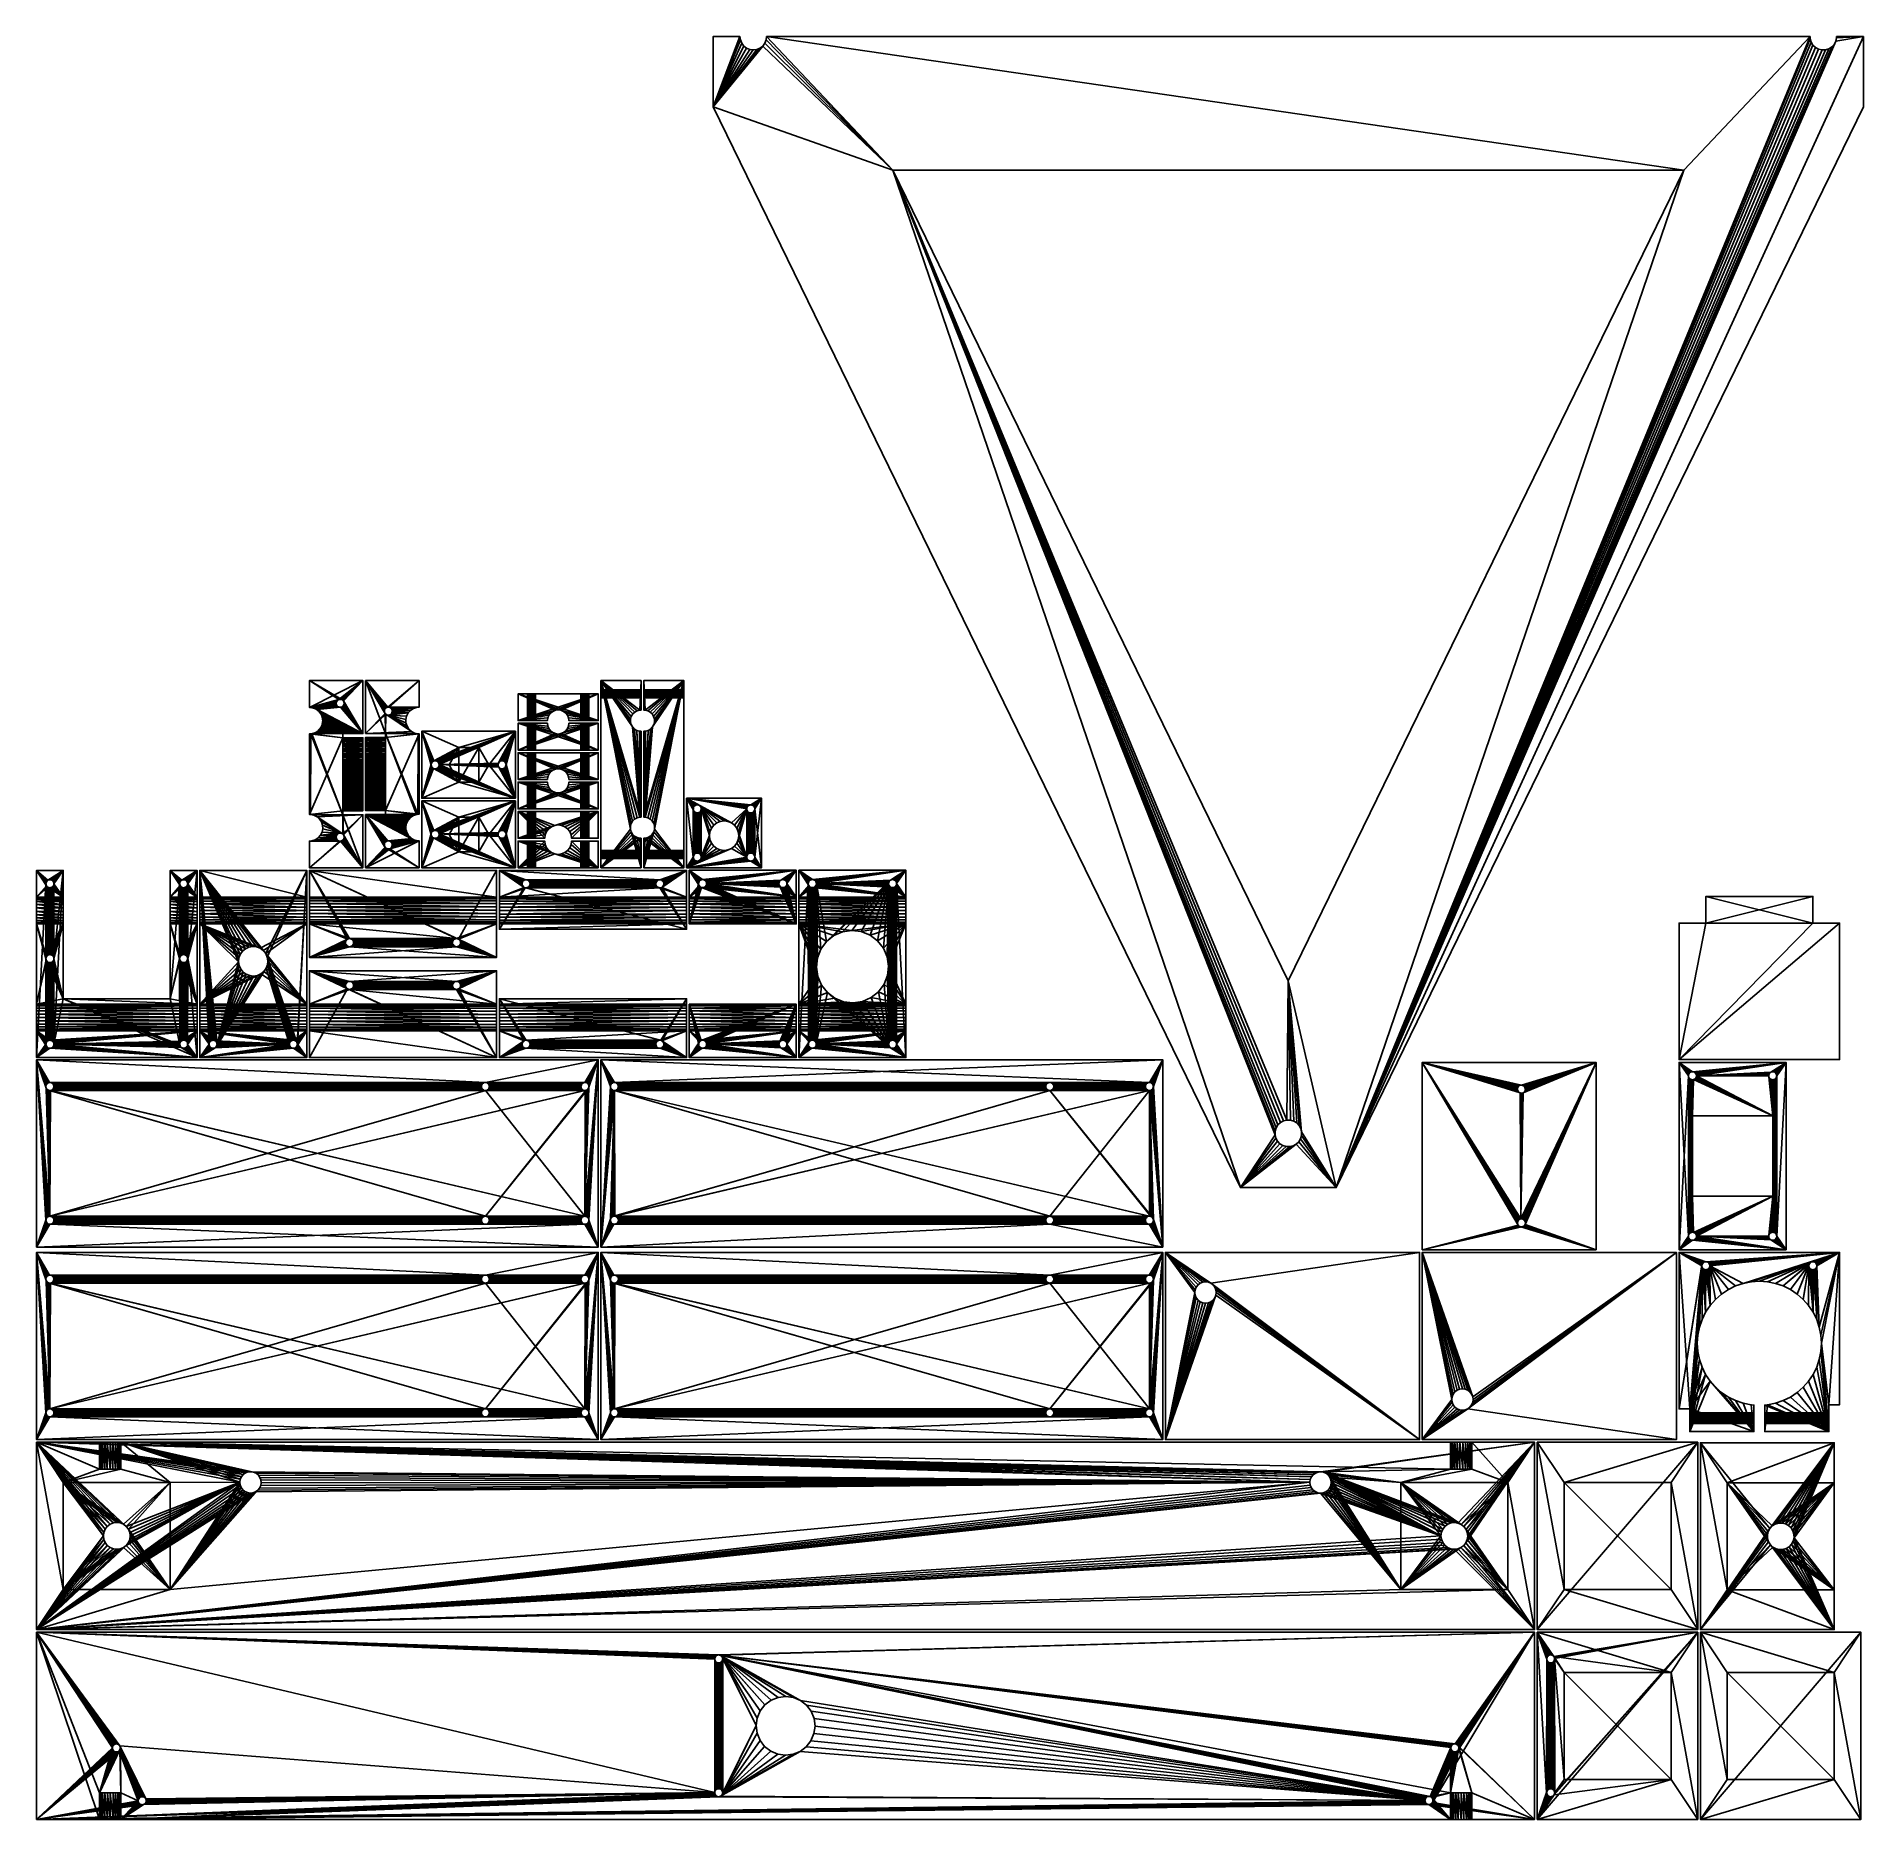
# Model space of a CAD drawing. Header units: metres. Extents: x 0 to 683, y 0 to 667.
import ezdxf

# ---------------------------------------------------------------- set-up
doc = ezdxf.new("R2010")
doc.units = ezdxf.units.M

msp = doc.modelspace()

# ---------------------------------------------------------------- linework, layer by layer
at = {"layer": 'Upper'}
msp.add_line((642, 154.93, 0), (642, 155, 0), dxfattribs=at)
at = {"layer": 'Z Support top'}
for p, q in [((102, 415.7, -13), (102, 415.7, -10)), ((102.68, 415.68, 0), (102, 415.7, 0)), ((103.93, 415.34, 0), (103.05, 415.6, 0)), ((105.04, 414.69, 0), (104.28, 415.15, 0)), ((105.95, 413.78, 0), (105.37, 414.39, 0)), ((106.59, 412.67, 0), (106.22, 413.36, 0)), ((106.93, 411.44, 0), (106.76, 412.14, 0)), ((106.94, 410.16, 0), (106.96, 410.8, 0)), ((106.01, 407.8, 0), (106.28, 408.23, 0)), ((106.63, 408.92, 0), (106.8, 409.47, 0)), ((138.06, 371.38, 0), (138.04, 370.73, 0)), ((138.07, 370.1, 0), (138.24, 369.4, 0)), ((138.37, 372.61, 0), (138.2, 372.07, 0)), ((138.41, 368.87, 0), (138.78, 368.18, 0)), ((138.99, 373.74, 0), (138.72, 373.31, 0)), ((139.05, 367.76, 0), (139.63, 367.15, 0)), ((139.96, 366.85, 0), (140.72, 366.38, 0)), ((141.07, 366.2, 0), (141.95, 365.94, 0)), ((142.32, 365.86, 0), (143, 365.84, 0)), ((143, 365.84, -13), (143, 365.84, -10))]:
    msp.add_line(p, q, dxfattribs=at)

# ---------------------------------------------------------------- meshes
at = {"layer": 'Base'}
mesh = msp.add_polyface(dxfattribs=at)
corners = [(422, 212, 0), (422, 142, -10), (422, 142, 0), (422, 212, -10)]
mesh.append_faces([[corners[k] for k in face] for face in [(0, 1, 2), (1, 0, 3)]], dxfattribs={"vtx0": -1})
mesh = msp.add_polyface(dxfattribs=at)
corners = [(517, 212, -10), (422, 212, 0), (517, 212, 0), (422, 212, -10)]
mesh.append_faces([[corners[k] for k in face] for face in [(0, 1, 2), (1, 0, 3)]], dxfattribs={"vtx0": -1})
mesh = msp.add_polyface(dxfattribs=at)
corners = [(517, 142, -10), (440.86, 195.96, -10), (441, 197, -10), (422, 142, -10), (440.46, 195, -10), (439.83, 194.17, -10), (439, 193.54, -10), (438.04, 193.14, -10), (437, 193, -10), (435.96, 193.14, -10), (435, 193.54, -10), (434.17, 194.17, -10), (433.54, 195, -10), (433.14, 195.96, -10), (433, 197, -10), (422, 212, -10), (517, 212, -10), (439, 200.46, -10), (439.83, 199.83, -10), (440.46, 199, -10), (440.86, 198.04, -10), (438.04, 200.86, -10), (437, 201, -10), (435.96, 200.86, -10), (435, 200.46, -10), (434.17, 199.83, -10), (433.54, 199, -10), (433.14, 198.04, -10)]
mesh.append_faces([[corners[k] for k in face] for face in [(1, 3, 4), (4, 3, 5), (5, 3, 6), (6, 3, 7), (7, 3, 8), (8, 3, 9), (9, 3, 10), (10, 3, 11), (11, 3, 12), (12, 3, 13), (13, 3, 14), (16, 17, 15), (17, 0, 18), (18, 0, 19), (19, 0, 20), (20, 0, 2)]], dxfattribs={"vtx0": -1, "vtx1": -1})
mesh.append_faces([[corners[k] for k in face] for face in [(0, 1, 2), (1, 0, 3), (14, 3, 15), (17, 16, 0), (15, 17, 21), (15, 21, 22), (15, 22, 23), (15, 23, 24), (15, 24, 25), (15, 25, 26), (15, 26, 27), (15, 27, 14)]], dxfattribs={"vtx0": -1, "vtx2": -1})
mesh = msp.add_polyface(dxfattribs=at)
corners = [(517, 212, 0), (439, 200.46, 0), (517, 142, 0), (422, 212, 0), (439.83, 199.83, 0), (440.46, 199, 0), (440.86, 198.04, 0), (441, 197, 0), (438.04, 200.86, 0), (437, 201, 0), (435.96, 200.86, 0), (435, 200.46, 0), (434.17, 199.83, 0), (433.54, 199, 0), (433.14, 198.04, 0), (433, 197, 0), (440.86, 195.96, 0), (422, 142, 0), (440.46, 195, 0), (439.83, 194.17, 0), (439, 193.54, 0), (438.04, 193.14, 0), (437, 193, 0), (435.96, 193.14, 0), (435, 193.54, 0), (434.17, 194.17, 0), (433.54, 195, 0), (433.14, 195.96, 0)]
mesh.append_faces([[corners[k] for k in face] for face in [(0, 1, 2), (1, 3, 8), (8, 3, 9), (9, 3, 10), (10, 3, 11), (11, 3, 12), (12, 3, 13), (13, 3, 14), (14, 3, 15), (2, 16, 17), (16, 2, 7), (17, 15, 3)]], dxfattribs={"vtx0": -1, "vtx1": -1})
mesh.append_faces([[corners[k] for k in face] for face in [(1, 0, 3), (2, 1, 4), (2, 4, 5), (2, 5, 6), (2, 6, 7), (17, 16, 18), (17, 18, 19), (17, 19, 20), (17, 20, 21), (17, 21, 22), (17, 22, 23), (17, 23, 24), (17, 24, 25), (17, 25, 26), (17, 26, 27), (17, 27, 15)]], dxfattribs={"vtx0": -1, "vtx2": -1})
mesh = msp.add_polyface(dxfattribs=at)
corners = [(517, 212, -10), (517, 142, 0), (517, 142, -10), (517, 212, 0)]
mesh.append_faces([[corners[k] for k in face] for face in [(0, 1, 2), (1, 0, 3)]], dxfattribs={"vtx0": -1})
mesh = msp.add_polyface(dxfattribs=at)
corners = [(518, 212, 0), (613, 212, -10), (518, 212, -10), (613, 212, 0)]
mesh.append_faces([[corners[k] for k in face] for face in [(0, 1, 2), (1, 0, 3)]], dxfattribs={"vtx0": -1})
mesh = msp.add_polyface(dxfattribs=at)
corners = [(518, 142, -10), (518, 212, 0), (518, 212, -10), (518, 142, 0)]
mesh.append_faces([[corners[k] for k in face] for face in [(0, 1, 2), (1, 0, 3)]], dxfattribs={"vtx0": -1})
mesh = msp.add_polyface(dxfattribs=at)
corners = [(613, 212, 0), (536.86, 158.04, 0), (537, 157, 0), (518, 212, 0), (536.46, 159, 0), (535.83, 159.83, 0), (535, 160.46, 0), (534.04, 160.86, 0), (533, 161, 0), (531.96, 160.86, 0), (531, 160.46, 0), (530.17, 159.83, 0), (529.54, 159, 0), (529.14, 158.04, 0), (529, 157, 0), (518, 142, 0), (613, 142, 0), (535, 153.54, 0), (535.83, 154.17, 0), (536.46, 155, 0), (536.86, 155.96, 0), (534.04, 153.14, 0), (533, 153, 0), (531.96, 153.14, 0), (531, 153.54, 0), (530.17, 154.17, 0), (529.54, 155, 0), (529.14, 155.96, 0)]
mesh.append_faces([[corners[k] for k in face] for face in [(1, 3, 4), (4, 3, 5), (5, 3, 6), (6, 3, 7), (7, 3, 8), (8, 3, 9), (9, 3, 10), (10, 3, 11), (11, 3, 12), (12, 3, 13), (13, 3, 14), (16, 17, 15), (17, 0, 18), (18, 0, 19), (19, 0, 20), (20, 0, 2)]], dxfattribs={"vtx0": -1, "vtx1": -1})
mesh.append_faces([[corners[k] for k in face] for face in [(0, 1, 2), (1, 0, 3), (14, 3, 15), (17, 16, 0), (15, 17, 21), (15, 21, 22), (15, 22, 23), (15, 23, 24), (15, 24, 25), (15, 25, 26), (15, 26, 27), (15, 27, 14)]], dxfattribs={"vtx0": -1, "vtx2": -1})
mesh = msp.add_polyface(dxfattribs=at)
corners = [(613, 142, -10), (535, 153.54, -10), (613, 212, -10), (518, 142, -10), (535.83, 154.17, -10), (536.46, 155, -10), (536.86, 155.96, -10), (537, 157, -10), (534.04, 153.14, -10), (533, 153, -10), (531.96, 153.14, -10), (531, 153.54, -10), (530.17, 154.17, -10), (529.54, 155, -10), (529.14, 155.96, -10), (529, 157, -10), (536.86, 158.04, -10), (518, 212, -10), (536.46, 159, -10), (535.83, 159.83, -10), (535, 160.46, -10), (534.04, 160.86, -10), (533, 161, -10), (531.96, 160.86, -10), (531, 160.46, -10), (530.17, 159.83, -10), (529.54, 159, -10), (529.14, 158.04, -10)]
mesh.append_faces([[corners[k] for k in face] for face in [(0, 1, 2), (1, 3, 8), (8, 3, 9), (9, 3, 10), (10, 3, 11), (11, 3, 12), (12, 3, 13), (13, 3, 14), (14, 3, 15), (2, 16, 17), (16, 2, 7), (17, 15, 3)]], dxfattribs={"vtx0": -1, "vtx1": -1})
mesh.append_faces([[corners[k] for k in face] for face in [(1, 0, 3), (2, 1, 4), (2, 4, 5), (2, 5, 6), (2, 6, 7), (17, 16, 18), (17, 18, 19), (17, 19, 20), (17, 20, 21), (17, 21, 22), (17, 22, 23), (17, 23, 24), (17, 24, 25), (17, 25, 26), (17, 26, 27), (17, 27, 15)]], dxfattribs={"vtx0": -1, "vtx2": -1})
mesh = msp.add_polyface(dxfattribs=at)
corners = [(613, 142, 0), (613, 212, -10), (613, 212, 0), (613, 142, -10)]
mesh.append_faces([[corners[k] for k in face] for face in [(0, 1, 2), (1, 0, 3)]], dxfattribs={"vtx0": -1})
mesh = msp.add_polyface(dxfattribs=at)
corners = [(433.54, 199, -10), (433.14, 198.04, 0), (433.14, 198.04, -10), (433.54, 199, 0)]
mesh.append_faces([[corners[k] for k in face] for face in [(0, 1, 2), (1, 0, 3)]], dxfattribs={"vtx0": -1})
mesh = msp.add_polyface(dxfattribs=at)
corners = [(434.17, 199.83, -10), (433.54, 199, 0), (433.54, 199, -10), (434.17, 199.83, 0)]
mesh.append_faces([[corners[k] for k in face] for face in [(0, 1, 2), (1, 0, 3)]], dxfattribs={"vtx0": -1})
mesh = msp.add_polyface(dxfattribs=at)
corners = [(434.17, 199.83, -10), (435, 200.46, 0), (434.17, 199.83, 0), (435, 200.46, -10)]
mesh.append_faces([[corners[k] for k in face] for face in [(0, 1, 2), (1, 0, 3)]], dxfattribs={"vtx0": -1})
mesh = msp.add_polyface(dxfattribs=at)
corners = [(435, 200.46, 0), (435.96, 200.86, -10), (435.96, 200.86, 0), (435, 200.46, -10)]
mesh.append_faces([[corners[k] for k in face] for face in [(0, 1, 2), (1, 0, 3)]], dxfattribs={"vtx0": -1})
mesh = msp.add_polyface(dxfattribs=at)
corners = [(435.96, 200.86, -10), (437, 201, 0), (435.96, 200.86, 0), (437, 201, -10)]
mesh.append_faces([[corners[k] for k in face] for face in [(0, 1, 2), (1, 0, 3)]], dxfattribs={"vtx0": -1})
mesh = msp.add_polyface(dxfattribs=at)
corners = [(437, 201, 0), (438.04, 200.86, -10), (438.04, 200.86, 0), (437, 201, -10)]
mesh.append_faces([[corners[k] for k in face] for face in [(0, 1, 2), (1, 0, 3)]], dxfattribs={"vtx0": -1})
mesh = msp.add_polyface(dxfattribs=at)
corners = [(438.04, 200.86, -10), (439, 200.46, 0), (438.04, 200.86, 0), (439, 200.46, -10)]
mesh.append_faces([[corners[k] for k in face] for face in [(0, 1, 2), (1, 0, 3)]], dxfattribs={"vtx0": -1})
mesh = msp.add_polyface(dxfattribs=at)
corners = [(439, 200.46, -10), (439.83, 199.83, 0), (439, 200.46, 0), (439.83, 199.83, -10)]
mesh.append_faces([[corners[k] for k in face] for face in [(0, 1, 2), (1, 0, 3)]], dxfattribs={"vtx0": -1})
mesh = msp.add_polyface(dxfattribs=at)
corners = [(440.46, 199, 0), (439.83, 199.83, -10), (440.46, 199, -10), (439.83, 199.83, 0)]
mesh.append_faces([[corners[k] for k in face] for face in [(0, 1, 2), (1, 0, 3)]], dxfattribs={"vtx0": -1})
mesh = msp.add_polyface(dxfattribs=at)
corners = [(440.86, 198.04, 0), (440.46, 199, -10), (440.86, 198.04, -10), (440.46, 199, 0)]
mesh.append_faces([[corners[k] for k in face] for face in [(0, 1, 2), (1, 0, 3)]], dxfattribs={"vtx0": -1})
mesh = msp.add_polyface(dxfattribs=at)
corners = [(433.14, 198.04, -10), (433, 197, 0), (433, 197, -10), (433.14, 198.04, 0)]
mesh.append_faces([[corners[k] for k in face] for face in [(0, 1, 2), (1, 0, 3)]], dxfattribs={"vtx0": -1})
mesh = msp.add_polyface(dxfattribs=at)
corners = [(433, 197, -10), (433.14, 195.96, 0), (433.14, 195.96, -10), (433, 197, 0)]
mesh.append_faces([[corners[k] for k in face] for face in [(0, 1, 2), (1, 0, 3)]], dxfattribs={"vtx0": -1})
mesh = msp.add_polyface(dxfattribs=at)
corners = [(433.14, 195.96, -10), (433.54, 195, 0), (433.54, 195, -10), (433.14, 195.96, 0)]
mesh.append_faces([[corners[k] for k in face] for face in [(0, 1, 2), (1, 0, 3)]], dxfattribs={"vtx0": -1})
mesh = msp.add_polyface(dxfattribs=at)
corners = [(433.54, 195, -10), (434.17, 194.17, 0), (434.17, 194.17, -10), (433.54, 195, 0)]
mesh.append_faces([[corners[k] for k in face] for face in [(0, 1, 2), (1, 0, 3)]], dxfattribs={"vtx0": -1})
mesh = msp.add_polyface(dxfattribs=at)
corners = [(435, 193.54, -10), (434.17, 194.17, 0), (435, 193.54, 0), (434.17, 194.17, -10)]
mesh.append_faces([[corners[k] for k in face] for face in [(0, 1, 2), (1, 0, 3)]], dxfattribs={"vtx0": -1})
mesh = msp.add_polyface(dxfattribs=at)
corners = [(435.96, 193.14, -10), (435, 193.54, 0), (435.96, 193.14, 0), (435, 193.54, -10)]
mesh.append_faces([[corners[k] for k in face] for face in [(0, 1, 2), (1, 0, 3)]], dxfattribs={"vtx0": -1})
mesh = msp.add_polyface(dxfattribs=at)
corners = [(437, 193, -10), (435.96, 193.14, 0), (437, 193, 0), (435.96, 193.14, -10)]
mesh.append_faces([[corners[k] for k in face] for face in [(0, 1, 2), (1, 0, 3)]], dxfattribs={"vtx0": -1})
mesh = msp.add_polyface(dxfattribs=at)
corners = [(438.04, 193.14, -10), (437, 193, 0), (438.04, 193.14, 0), (437, 193, -10)]
mesh.append_faces([[corners[k] for k in face] for face in [(0, 1, 2), (1, 0, 3)]], dxfattribs={"vtx0": -1})
mesh = msp.add_polyface(dxfattribs=at)
corners = [(439, 193.54, -10), (438.04, 193.14, 0), (439, 193.54, 0), (438.04, 193.14, -10)]
mesh.append_faces([[corners[k] for k in face] for face in [(0, 1, 2), (1, 0, 3)]], dxfattribs={"vtx0": -1})
mesh = msp.add_polyface(dxfattribs=at)
corners = [(439.83, 194.17, -10), (439, 193.54, 0), (439.83, 194.17, 0), (439, 193.54, -10)]
mesh.append_faces([[corners[k] for k in face] for face in [(0, 1, 2), (1, 0, 3)]], dxfattribs={"vtx0": -1})
mesh = msp.add_polyface(dxfattribs=at)
corners = [(439.83, 194.17, 0), (440.46, 195, -10), (439.83, 194.17, -10), (440.46, 195, 0)]
mesh.append_faces([[corners[k] for k in face] for face in [(0, 1, 2), (1, 0, 3)]], dxfattribs={"vtx0": -1})
mesh = msp.add_polyface(dxfattribs=at)
corners = [(440.46, 195, 0), (440.86, 195.96, -10), (440.46, 195, -10), (440.86, 195.96, 0)]
mesh.append_faces([[corners[k] for k in face] for face in [(0, 1, 2), (1, 0, 3)]], dxfattribs={"vtx0": -1})
mesh = msp.add_polyface(dxfattribs=at)
corners = [(441, 197, 0), (440.86, 198.04, -10), (441, 197, -10), (440.86, 198.04, 0)]
mesh.append_faces([[corners[k] for k in face] for face in [(0, 1, 2), (1, 0, 3)]], dxfattribs={"vtx0": -1})
mesh = msp.add_polyface(dxfattribs=at)
corners = [(440.86, 195.96, 0), (441, 197, -10), (440.86, 195.96, -10), (441, 197, 0)]
mesh.append_faces([[corners[k] for k in face] for face in [(0, 1, 2), (1, 0, 3)]], dxfattribs={"vtx0": -1})
mesh = msp.add_polyface(dxfattribs=at)
corners = [(529, 157, 0), (529.14, 158.04, -10), (529.14, 158.04, 0), (529, 157, -10)]
mesh.append_faces([[corners[k] for k in face] for face in [(0, 1, 2), (1, 0, 3)]], dxfattribs={"vtx0": -1})
mesh = msp.add_polyface(dxfattribs=at)
corners = [(529.14, 158.04, 0), (529.54, 159, -10), (529.54, 159, 0), (529.14, 158.04, -10)]
mesh.append_faces([[corners[k] for k in face] for face in [(0, 1, 2), (1, 0, 3)]], dxfattribs={"vtx0": -1})
mesh = msp.add_polyface(dxfattribs=at)
corners = [(529.54, 159, 0), (530.17, 159.83, -10), (530.17, 159.83, 0), (529.54, 159, -10)]
mesh.append_faces([[corners[k] for k in face] for face in [(0, 1, 2), (1, 0, 3)]], dxfattribs={"vtx0": -1})
mesh = msp.add_polyface(dxfattribs=at)
corners = [(531, 160.46, 0), (530.17, 159.83, -10), (531, 160.46, -10), (530.17, 159.83, 0)]
mesh.append_faces([[corners[k] for k in face] for face in [(0, 1, 2), (1, 0, 3)]], dxfattribs={"vtx0": -1})
mesh = msp.add_polyface(dxfattribs=at)
corners = [(531.96, 160.86, 0), (531, 160.46, -10), (531.96, 160.86, -10), (531, 160.46, 0)]
mesh.append_faces([[corners[k] for k in face] for face in [(0, 1, 2), (1, 0, 3)]], dxfattribs={"vtx0": -1})
mesh = msp.add_polyface(dxfattribs=at)
corners = [(533, 161, 0), (531.96, 160.86, -10), (533, 161, -10), (531.96, 160.86, 0)]
mesh.append_faces([[corners[k] for k in face] for face in [(0, 1, 2), (1, 0, 3)]], dxfattribs={"vtx0": -1})
mesh = msp.add_polyface(dxfattribs=at)
corners = [(534.04, 160.86, 0), (533, 161, -10), (534.04, 160.86, -10), (533, 161, 0)]
mesh.append_faces([[corners[k] for k in face] for face in [(0, 1, 2), (1, 0, 3)]], dxfattribs={"vtx0": -1})
mesh = msp.add_polyface(dxfattribs=at)
corners = [(535, 160.46, 0), (534.04, 160.86, -10), (535, 160.46, -10), (534.04, 160.86, 0)]
mesh.append_faces([[corners[k] for k in face] for face in [(0, 1, 2), (1, 0, 3)]], dxfattribs={"vtx0": -1})
mesh = msp.add_polyface(dxfattribs=at)
corners = [(535.83, 159.83, 0), (535, 160.46, -10), (535.83, 159.83, -10), (535, 160.46, 0)]
mesh.append_faces([[corners[k] for k in face] for face in [(0, 1, 2), (1, 0, 3)]], dxfattribs={"vtx0": -1})
mesh = msp.add_polyface(dxfattribs=at)
corners = [(535.83, 159.83, -10), (536.46, 159, 0), (535.83, 159.83, 0), (536.46, 159, -10)]
mesh.append_faces([[corners[k] for k in face] for face in [(0, 1, 2), (1, 0, 3)]], dxfattribs={"vtx0": -1})
mesh = msp.add_polyface(dxfattribs=at)
corners = [(536.46, 159, -10), (536.86, 158.04, 0), (536.46, 159, 0), (536.86, 158.04, -10)]
mesh.append_faces([[corners[k] for k in face] for face in [(0, 1, 2), (1, 0, 3)]], dxfattribs={"vtx0": -1})
mesh = msp.add_polyface(dxfattribs=at)
corners = [(536.86, 158.04, -10), (537, 157, 0), (536.86, 158.04, 0), (537, 157, -10)]
mesh.append_faces([[corners[k] for k in face] for face in [(0, 1, 2), (1, 0, 3)]], dxfattribs={"vtx0": -1})
mesh = msp.add_polyface(dxfattribs=at)
corners = [(529.14, 155.96, 0), (529, 157, -10), (529, 157, 0), (529.14, 155.96, -10)]
mesh.append_faces([[corners[k] for k in face] for face in [(0, 1, 2), (1, 0, 3)]], dxfattribs={"vtx0": -1})
mesh = msp.add_polyface(dxfattribs=at)
corners = [(529.54, 155, 0), (529.14, 155.96, -10), (529.14, 155.96, 0), (529.54, 155, -10)]
mesh.append_faces([[corners[k] for k in face] for face in [(0, 1, 2), (1, 0, 3)]], dxfattribs={"vtx0": -1})
mesh = msp.add_polyface(dxfattribs=at)
corners = [(530.17, 154.17, 0), (529.54, 155, -10), (529.54, 155, 0), (530.17, 154.17, -10)]
mesh.append_faces([[corners[k] for k in face] for face in [(0, 1, 2), (1, 0, 3)]], dxfattribs={"vtx0": -1})
mesh = msp.add_polyface(dxfattribs=at)
corners = [(530.17, 154.17, 0), (531, 153.54, -10), (530.17, 154.17, -10), (531, 153.54, 0)]
mesh.append_faces([[corners[k] for k in face] for face in [(0, 1, 2), (1, 0, 3)]], dxfattribs={"vtx0": -1})
mesh = msp.add_polyface(dxfattribs=at)
corners = [(531, 153.54, -10), (531.96, 153.14, 0), (531.96, 153.14, -10), (531, 153.54, 0)]
mesh.append_faces([[corners[k] for k in face] for face in [(0, 1, 2), (1, 0, 3)]], dxfattribs={"vtx0": -1})
mesh = msp.add_polyface(dxfattribs=at)
corners = [(531.96, 153.14, 0), (533, 153, -10), (531.96, 153.14, -10), (533, 153, 0)]
mesh.append_faces([[corners[k] for k in face] for face in [(0, 1, 2), (1, 0, 3)]], dxfattribs={"vtx0": -1})
mesh = msp.add_polyface(dxfattribs=at)
corners = [(533, 153, -10), (534.04, 153.14, 0), (534.04, 153.14, -10), (533, 153, 0)]
mesh.append_faces([[corners[k] for k in face] for face in [(0, 1, 2), (1, 0, 3)]], dxfattribs={"vtx0": -1})
mesh = msp.add_polyface(dxfattribs=at)
corners = [(534.04, 153.14, 0), (535, 153.54, -10), (534.04, 153.14, -10), (535, 153.54, 0)]
mesh.append_faces([[corners[k] for k in face] for face in [(0, 1, 2), (1, 0, 3)]], dxfattribs={"vtx0": -1})
mesh = msp.add_polyface(dxfattribs=at)
corners = [(535, 153.54, 0), (535.83, 154.17, -10), (535, 153.54, -10), (535.83, 154.17, 0)]
mesh.append_faces([[corners[k] for k in face] for face in [(0, 1, 2), (1, 0, 3)]], dxfattribs={"vtx0": -1})
mesh = msp.add_polyface(dxfattribs=at)
corners = [(536.46, 155, -10), (535.83, 154.17, 0), (536.46, 155, 0), (535.83, 154.17, -10)]
mesh.append_faces([[corners[k] for k in face] for face in [(0, 1, 2), (1, 0, 3)]], dxfattribs={"vtx0": -1})
mesh = msp.add_polyface(dxfattribs=at)
corners = [(536.86, 155.96, -10), (536.46, 155, 0), (536.86, 155.96, 0), (536.46, 155, -10)]
mesh.append_faces([[corners[k] for k in face] for face in [(0, 1, 2), (1, 0, 3)]], dxfattribs={"vtx0": -1})
mesh = msp.add_polyface(dxfattribs=at)
corners = [(537, 157, -10), (536.86, 155.96, 0), (537, 157, 0), (536.86, 155.96, -10)]
mesh.append_faces([[corners[k] for k in face] for face in [(0, 1, 2), (1, 0, 3)]], dxfattribs={"vtx0": -1})
mesh = msp.add_polyface(dxfattribs=at)
corners = [(422, 142, -10), (517, 142, 0), (422, 142, 0), (517, 142, -10)]
mesh.append_faces([[corners[k] for k in face] for face in [(0, 1, 2), (1, 0, 3)]], dxfattribs={"vtx0": -1})
mesh = msp.add_polyface(dxfattribs=at)
corners = [(613, 142, 0), (518, 142, -10), (613, 142, -10), (518, 142, 0)]
mesh.append_faces([[corners[k] for k in face] for face in [(0, 1, 2), (1, 0, 3)]], dxfattribs={"vtx0": -1})
at = {"layer": 'Blade lock'}
mesh = msp.add_polyface(dxfattribs=at)
corners = [(268.45, 377.38, 0), (268.5, 359.77, 0), (268.5, 377.77, 0), (268.45, 360.16, 0), (268.3, 377.02, 0), (268.3, 360.52, 0), (268.06, 376.71, 0), (268.06, 360.83, 0), (267.75, 376.47, 0), (267.75, 361.07, 0), (267.39, 376.32, 0), (267.39, 361.22, 0), (267, 376.27, 0), (267, 361.27, 0), (266.61, 376.32, 0), (266.61, 361.22, 0), (266.25, 376.47, 0), (266.25, 361.07, 0), (265.94, 376.71, 0), (265.94, 360.83, 0), (265.7, 377.02, 0), (265.7, 360.52, 0), (265.55, 377.38, 0), (265.55, 360.16, 0), (265.5, 377.77, 0), (265.5, 359.77, 0), (271, 381.77, 0), (271, 355.77, 0), (268.45, 378.16, 0), (268.3, 378.52, 0), (268.06, 378.83, 0), (267.75, 379.07, 0), (267.39, 379.22, 0), (267, 379.27, 0), (243, 381.77, 0), (266.61, 379.22, 0), (266.25, 379.07, 0), (265.94, 378.83, 0), (265.7, 378.52, 0), (265.55, 378.16, 0), (259.76, 372.53, 0), (260.9, 371.66, 0), (261.77, 370.52, 0), (262.32, 369.19, 0), (262.51, 367.77, 0), (258.43, 373.08, 0), (247.59, 379.15, 0), (247.93, 378.95, 0), (257.01, 373.27, 0), (255.59, 373.08, 0), (254.26, 372.53, 0), (248.2, 378.67, 0), (253.12, 371.66, 0), (248.39, 378.33, 0), (252.25, 370.52, 0), (251.7, 369.19, 0), (251.51, 367.77, 0), (248.49, 377.95, 0), (248.5, 359.77, 0), (247.21, 379.25, 0), (246.82, 379.26, 0), (246.44, 379.16, 0), (246.1, 378.97, 0), (245.82, 378.7, 0), (245.62, 378.36, 0), (245.52, 377.98, 0), (245.51, 377.59, 0), (245.5, 359.77, 0), (267, 358.27, 0), (243, 355.77, 0), (267.39, 358.32, 0), (267.75, 358.47, 0), (268.06, 358.71, 0), (268.3, 359.02, 0), (268.45, 359.38, 0), (266.61, 358.32, 0), (266.25, 358.47, 0), (265.94, 358.71, 0), (265.7, 359.02, 0), (265.55, 359.38, 0), (259.76, 363.01, 0), (260.9, 363.88, 0), (261.77, 365.02, 0), (262.32, 366.35, 0), (258.43, 362.46, 0), (257.01, 362.27, 0), (255.59, 362.46, 0), (247.75, 358.47, 0), (254.26, 363.01, 0), (248.06, 358.71, 0), (253.12, 363.88, 0), (248.3, 359.02, 0), (252.25, 365.02, 0), (251.7, 366.35, 0), (248.45, 359.38, 0), (247.39, 358.32, 0), (247, 358.27, 0), (246.61, 358.32, 0), (246.25, 358.47, 0), (245.94, 358.71, 0), (245.7, 359.02, 0), (245.55, 359.38, 0), (248.45, 360.16, 0), (248.48, 377.55, 0), (248.38, 377.18, 0), (248.3, 360.52, 0), (248.18, 376.84, 0), (248.06, 360.83, 0), (247.9, 376.57, 0), (247.75, 361.07, 0), (247.56, 376.38, 0), (247.39, 361.22, 0), (247.18, 376.28, 0), (247, 361.27, 0), (246.79, 376.28, 0), (246.61, 361.22, 0), (246.41, 376.39, 0), (246.25, 361.07, 0), (246.07, 376.59, 0), (245.94, 360.83, 0), (245.8, 376.87, 0), (245.7, 360.52, 0), (245.61, 377.21, 0), (245.55, 360.16, 0)]
mesh.append_faces([[corners[k] for k in face] for face in [(0, 1, 2), (1, 0, 3), (3, 4, 5), (5, 6, 7), (7, 8, 9), (9, 10, 11), (11, 12, 13), (13, 14, 15), (15, 16, 17), (17, 18, 19), (19, 20, 21), (21, 22, 23), (23, 24, 25), (26, 2, 27), (2, 26, 28), (28, 26, 29), (29, 26, 30), (30, 26, 31), (31, 26, 32), (32, 26, 33), (33, 34, 35), (35, 34, 36), (36, 34, 37), (37, 34, 38), (38, 34, 39), (39, 34, 24), (40, 34, 45), (45, 47, 48), (48, 47, 49), (49, 47, 50), (50, 51, 52), (52, 53, 54), (54, 53, 55), (55, 53, 56), (46, 34, 59), (59, 34, 60), (60, 34, 61), (61, 34, 62), (62, 34, 63), (63, 34, 64), (64, 34, 65), (65, 34, 66), (27, 68, 69), (68, 27, 70), (70, 27, 71), (71, 27, 72), (72, 27, 73), (73, 27, 74), (74, 27, 1), (80, 25, 81), (81, 25, 82), (82, 25, 83), (83, 25, 44), (87, 88, 89), (89, 90, 91), (91, 93, 94), (94, 56, 58), (69, 67, 34), (102, 104, 105), (105, 106, 107), (107, 108, 109), (109, 110, 111), (111, 112, 113), (113, 114, 115), (115, 116, 117), (117, 118, 119), (119, 120, 121), (121, 122, 123), (123, 66, 67)]], dxfattribs={"vtx0": -1, "vtx1": -1})
mesh.append_faces([[corners[k] for k in face] for face in [(24, 34, 40), (24, 43, 25), (45, 34, 46), (56, 57, 58), (66, 34, 67), (1, 27, 2), (69, 25, 80), (69, 86, 87)]], dxfattribs={"vtx0": -1, "vtx1": -1, "vtx2": -1})
mesh.append_faces([[corners[k] for k in face] for face in [(3, 0, 4), (5, 4, 6), (7, 6, 8), (9, 8, 10), (11, 10, 12), (13, 12, 14), (15, 14, 16), (17, 16, 18), (19, 18, 20), (21, 20, 22), (23, 22, 24), (33, 26, 34), (24, 40, 41), (24, 41, 42), (24, 42, 43), (25, 43, 44), (45, 46, 47), (50, 47, 51), (52, 51, 53), (56, 53, 57), (69, 68, 75), (69, 75, 76), (69, 76, 77), (69, 77, 78), (69, 78, 79), (69, 79, 25), (69, 80, 84), (69, 84, 85), (69, 85, 86), (87, 86, 88), (89, 88, 90), (91, 90, 92), (91, 92, 93), (94, 93, 56), (69, 87, 95), (69, 95, 96), (69, 96, 97), (69, 97, 98), (69, 98, 99), (69, 99, 100), (69, 100, 101), (69, 101, 67), (57, 102, 58), (102, 57, 103), (102, 103, 104), (105, 104, 106), (107, 106, 108), (109, 108, 110), (111, 110, 112), (113, 112, 114), (115, 114, 116), (117, 116, 118), (119, 118, 120), (121, 120, 122), (123, 122, 66)]], dxfattribs={"vtx0": -1, "vtx2": -1})
mesh = msp.add_polyface(dxfattribs=at)
corners = [(243, 381.77, 0), (243, 355.77, -10), (243, 355.77, 0), (243, 381.77, -10)]
mesh.append_faces([[corners[k] for k in face] for face in [(0, 1, 2), (1, 0, 3)]], dxfattribs={"vtx0": -1})
mesh = msp.add_polyface(dxfattribs=at)
corners = [(248.45, 360.16, -10), (248.49, 377.95, -10), (248.5, 359.77, -10), (248.48, 377.55, -10), (248.38, 377.18, -10), (248.3, 360.52, -10), (248.18, 376.84, -10), (248.06, 360.83, -10), (247.9, 376.57, -10), (247.75, 361.07, -10), (247.56, 376.38, -10), (247.39, 361.22, -10), (247.18, 376.28, -10), (247, 361.27, -10), (246.79, 376.28, -10), (246.61, 361.22, -10), (246.41, 376.39, -10), (246.25, 361.07, -10), (246.07, 376.59, -10), (245.94, 360.83, -10), (245.8, 376.87, -10), (245.7, 360.52, -10), (245.61, 377.21, -10), (245.55, 360.16, -10), (245.51, 377.59, -10), (245.5, 359.77, -10), (271, 355.77, -10), (268.5, 359.77, -10), (271, 381.77, -10), (268.45, 359.38, -10), (268.3, 359.02, -10), (268.06, 358.71, -10), (267.75, 358.47, -10), (267.39, 358.32, -10), (267, 358.27, -10), (243, 355.77, -10), (266.61, 358.32, -10), (266.25, 358.47, -10), (265.94, 358.71, -10), (265.7, 359.02, -10), (265.55, 359.38, -10), (265.5, 359.77, -10), (259.76, 363.01, -10), (260.9, 363.88, -10), (261.77, 365.02, -10), (262.32, 366.35, -10), (265.5, 377.77, -10), (262.51, 367.77, -10), (258.43, 362.46, -10), (257.01, 362.27, -10), (255.59, 362.46, -10), (247.75, 358.47, -10), (254.26, 363.01, -10), (248.06, 358.71, -10), (253.12, 363.88, -10), (248.3, 359.02, -10), (252.25, 365.02, -10), (251.7, 366.35, -10), (248.45, 359.38, -10), (251.51, 367.77, -10), (247.39, 358.32, -10), (247, 358.27, -10), (246.61, 358.32, -10), (246.25, 358.47, -10), (245.94, 358.71, -10), (245.7, 359.02, -10), (245.55, 359.38, -10), (267, 379.27, -10), (243, 381.77, -10), (267.39, 379.22, -10), (267.75, 379.07, -10), (268.06, 378.83, -10), (268.3, 378.52, -10), (268.45, 378.16, -10), (268.5, 377.77, -10), (266.61, 379.22, -10), (266.25, 379.07, -10), (265.94, 378.83, -10), (265.7, 378.52, -10), (265.55, 378.16, -10), (259.76, 372.53, -10), (260.9, 371.66, -10), (261.77, 370.52, -10), (262.32, 369.19, -10), (258.43, 373.08, -10), (247.59, 379.15, -10), (247.93, 378.95, -10), (257.01, 373.27, -10), (255.59, 373.08, -10), (254.26, 372.53, -10), (248.2, 378.67, -10), (253.12, 371.66, -10), (248.39, 378.33, -10), (252.25, 370.52, -10), (251.7, 369.19, -10), (247.21, 379.25, -10), (246.82, 379.26, -10), (246.44, 379.16, -10), (246.1, 378.97, -10), (245.82, 378.7, -10), (245.62, 378.36, -10), (245.52, 377.98, -10), (268.45, 360.16, -10), (268.45, 377.38, -10), (268.3, 360.52, -10), (268.3, 377.02, -10), (268.06, 360.83, -10), (268.06, 376.71, -10), (267.75, 361.07, -10), (267.75, 376.47, -10), (267.39, 361.22, -10), (267.39, 376.32, -10), (267, 361.27, -10), (267, 376.27, -10), (266.61, 361.22, -10), (266.61, 376.32, -10), (266.25, 361.07, -10), (266.25, 376.47, -10), (265.94, 360.83, -10), (265.94, 376.71, -10), (265.7, 360.52, -10), (265.7, 377.02, -10), (265.55, 360.16, -10), (265.55, 377.38, -10)]
mesh.append_faces([[corners[k] for k in face] for face in [(0, 1, 2), (1, 0, 3), (3, 0, 4), (4, 5, 6), (6, 7, 8), (8, 9, 10), (10, 11, 12), (12, 13, 14), (14, 15, 16), (16, 17, 18), (18, 19, 20), (20, 21, 22), (22, 23, 24), (26, 27, 28), (27, 26, 29), (29, 26, 30), (30, 26, 31), (31, 26, 32), (32, 26, 33), (33, 26, 34), (34, 35, 36), (36, 35, 37), (37, 35, 38), (38, 35, 39), (39, 35, 40), (40, 35, 41), (42, 35, 48), (48, 35, 49), (49, 35, 50), (50, 51, 52), (52, 53, 54), (54, 55, 56), (56, 55, 57), (57, 58, 59), (51, 35, 60), (60, 35, 61), (61, 35, 62), (62, 35, 63), (63, 35, 64), (64, 35, 65), (65, 35, 66), (66, 35, 25), (28, 67, 68), (67, 28, 69), (69, 28, 70), (70, 28, 71), (71, 28, 72), (72, 28, 73), (73, 28, 74), (80, 46, 81), (81, 46, 82), (82, 46, 83), (83, 46, 47), (85, 84, 86), (86, 89, 90), (90, 91, 92), (92, 59, 1), (68, 25, 35), (102, 74, 27), (74, 102, 103), (103, 104, 105), (105, 106, 107), (107, 108, 109), (109, 110, 111), (111, 112, 113), (113, 114, 115), (115, 116, 117), (117, 118, 119), (119, 120, 121), (121, 122, 123), (123, 41, 46)]], dxfattribs={"vtx0": -1, "vtx1": -1})
mesh.append_faces([[corners[k] for k in face] for face in [(41, 35, 42), (41, 45, 46), (50, 35, 51), (74, 28, 27), (68, 46, 80), (68, 84, 85), (1, 59, 2), (68, 24, 25)]], dxfattribs={"vtx0": -1, "vtx1": -1, "vtx2": -1})
mesh.append_faces([[corners[k] for k in face] for face in [(4, 0, 5), (6, 5, 7), (8, 7, 9), (10, 9, 11), (12, 11, 13), (14, 13, 15), (16, 15, 17), (18, 17, 19), (20, 19, 21), (22, 21, 23), (24, 23, 25), (34, 26, 35), (41, 42, 43), (41, 43, 44), (41, 44, 45), (46, 45, 47), (52, 51, 53), (54, 53, 55), (57, 55, 58), (59, 58, 2), (68, 67, 75), (68, 75, 76), (68, 76, 77), (68, 77, 78), (68, 78, 79), (68, 79, 46), (68, 80, 84), (86, 84, 87), (86, 87, 88), (86, 88, 89), (90, 89, 91), (92, 91, 93), (92, 93, 94), (92, 94, 59), (68, 85, 95), (68, 95, 96), (68, 96, 97), (68, 97, 98), (68, 98, 99), (68, 99, 100), (68, 100, 101), (68, 101, 24), (103, 102, 104), (105, 104, 106), (107, 106, 108), (109, 108, 110), (111, 110, 112), (113, 112, 114), (115, 114, 116), (117, 116, 118), (119, 118, 120), (121, 120, 122), (123, 122, 41)]], dxfattribs={"vtx0": -1, "vtx2": -1})
mesh = msp.add_polyface(dxfattribs=at)
corners = [(271, 381.77, -10), (243, 381.77, 0), (271, 381.77, 0), (243, 381.77, -10)]
mesh.append_faces([[corners[k] for k in face] for face in [(0, 1, 2), (1, 0, 3)]], dxfattribs={"vtx0": -1})
mesh = msp.add_polyface(dxfattribs=at)
corners = [(245.52, 377.98, -10), (245.51, 377.59, 0), (245.51, 377.59, -10), (245.52, 377.98, 0)]
mesh.append_faces([[corners[k] for k in face] for face in [(0, 1, 2), (1, 0, 3)]], dxfattribs={"vtx0": -1})
mesh = msp.add_polyface(dxfattribs=at)
corners = [(245.51, 377.59, -10), (245.61, 377.21, 0), (245.61, 377.21, -10), (245.51, 377.59, 0)]
mesh.append_faces([[corners[k] for k in face] for face in [(0, 1, 2), (1, 0, 3)]], dxfattribs={"vtx0": -1})
mesh = msp.add_polyface(dxfattribs=at)
corners = [(245.62, 378.36, -10), (245.52, 377.98, 0), (245.52, 377.98, -10), (245.62, 378.36, 0)]
mesh.append_faces([[corners[k] for k in face] for face in [(0, 1, 2), (1, 0, 3)]], dxfattribs={"vtx0": -1})
mesh = msp.add_polyface(dxfattribs=at)
corners = [(245.61, 377.21, -10), (245.8, 376.87, 0), (245.8, 376.87, -10), (245.61, 377.21, 0)]
mesh.append_faces([[corners[k] for k in face] for face in [(0, 1, 2), (1, 0, 3)]], dxfattribs={"vtx0": -1})
mesh = msp.add_polyface(dxfattribs=at)
corners = [(245.82, 378.7, -10), (245.62, 378.36, 0), (245.62, 378.36, -10), (245.82, 378.7, 0)]
mesh.append_faces([[corners[k] for k in face] for face in [(0, 1, 2), (1, 0, 3)]], dxfattribs={"vtx0": -1})
mesh = msp.add_polyface(dxfattribs=at)
corners = [(245.8, 376.87, -10), (246.07, 376.59, 0), (246.07, 376.59, -10), (245.8, 376.87, 0)]
mesh.append_faces([[corners[k] for k in face] for face in [(0, 1, 2), (1, 0, 3)]], dxfattribs={"vtx0": -1})
mesh = msp.add_polyface(dxfattribs=at)
corners = [(245.82, 378.7, -10), (246.1, 378.97, 0), (245.82, 378.7, 0), (246.1, 378.97, -10)]
mesh.append_faces([[corners[k] for k in face] for face in [(0, 1, 2), (1, 0, 3)]], dxfattribs={"vtx0": -1})
mesh = msp.add_polyface(dxfattribs=at)
corners = [(246.41, 376.39, -10), (246.07, 376.59, 0), (246.41, 376.39, 0), (246.07, 376.59, -10)]
mesh.append_faces([[corners[k] for k in face] for face in [(0, 1, 2), (1, 0, 3)]], dxfattribs={"vtx0": -1})
mesh = msp.add_polyface(dxfattribs=at)
corners = [(246.1, 378.97, -10), (246.44, 379.16, 0), (246.1, 378.97, 0), (246.44, 379.16, -10)]
mesh.append_faces([[corners[k] for k in face] for face in [(0, 1, 2), (1, 0, 3)]], dxfattribs={"vtx0": -1})
mesh = msp.add_polyface(dxfattribs=at)
corners = [(246.79, 376.28, -10), (246.41, 376.39, 0), (246.79, 376.28, 0), (246.41, 376.39, -10)]
mesh.append_faces([[corners[k] for k in face] for face in [(0, 1, 2), (1, 0, 3)]], dxfattribs={"vtx0": -1})
mesh = msp.add_polyface(dxfattribs=at)
corners = [(246.44, 379.16, -10), (246.82, 379.26, 0), (246.44, 379.16, 0), (246.82, 379.26, -10)]
mesh.append_faces([[corners[k] for k in face] for face in [(0, 1, 2), (1, 0, 3)]], dxfattribs={"vtx0": -1})
mesh = msp.add_polyface(dxfattribs=at)
corners = [(247.18, 376.28, -10), (246.79, 376.28, 0), (247.18, 376.28, 0), (246.79, 376.28, -10)]
mesh.append_faces([[corners[k] for k in face] for face in [(0, 1, 2), (1, 0, 3)]], dxfattribs={"vtx0": -1})
mesh = msp.add_polyface(dxfattribs=at)
corners = [(246.82, 379.26, -10), (247.21, 379.25, 0), (246.82, 379.26, 0), (247.21, 379.25, -10)]
mesh.append_faces([[corners[k] for k in face] for face in [(0, 1, 2), (1, 0, 3)]], dxfattribs={"vtx0": -1})
mesh = msp.add_polyface(dxfattribs=at)
corners = [(247.56, 376.38, 0), (247.18, 376.28, -10), (247.18, 376.28, 0), (247.56, 376.38, -10)]
mesh.append_faces([[corners[k] for k in face] for face in [(0, 1, 2), (1, 0, 3)]], dxfattribs={"vtx0": -1})
mesh = msp.add_polyface(dxfattribs=at)
corners = [(247.21, 379.25, 0), (247.59, 379.15, -10), (247.59, 379.15, 0), (247.21, 379.25, -10)]
mesh.append_faces([[corners[k] for k in face] for face in [(0, 1, 2), (1, 0, 3)]], dxfattribs={"vtx0": -1})
mesh = msp.add_polyface(dxfattribs=at)
corners = [(247.9, 376.57, -10), (247.56, 376.38, 0), (247.9, 376.57, 0), (247.56, 376.38, -10)]
mesh.append_faces([[corners[k] for k in face] for face in [(0, 1, 2), (1, 0, 3)]], dxfattribs={"vtx0": -1})
mesh = msp.add_polyface(dxfattribs=at)
corners = [(247.59, 379.15, -10), (247.93, 378.95, 0), (247.59, 379.15, 0), (247.93, 378.95, -10)]
mesh.append_faces([[corners[k] for k in face] for face in [(0, 1, 2), (1, 0, 3)]], dxfattribs={"vtx0": -1})
mesh = msp.add_polyface(dxfattribs=at)
corners = [(248.18, 376.84, 0), (247.9, 376.57, -10), (247.9, 376.57, 0), (248.18, 376.84, -10)]
mesh.append_faces([[corners[k] for k in face] for face in [(0, 1, 2), (1, 0, 3)]], dxfattribs={"vtx0": -1})
mesh = msp.add_polyface(dxfattribs=at)
corners = [(248.2, 378.67, 0), (247.93, 378.95, -10), (248.2, 378.67, -10), (247.93, 378.95, 0)]
mesh.append_faces([[corners[k] for k in face] for face in [(0, 1, 2), (1, 0, 3)]], dxfattribs={"vtx0": -1})
mesh = msp.add_polyface(dxfattribs=at)
corners = [(248.18, 376.84, 0), (248.38, 377.18, -10), (248.18, 376.84, -10), (248.38, 377.18, 0)]
mesh.append_faces([[corners[k] for k in face] for face in [(0, 1, 2), (1, 0, 3)]], dxfattribs={"vtx0": -1})
mesh = msp.add_polyface(dxfattribs=at)
corners = [(248.39, 378.33, 0), (248.2, 378.67, -10), (248.39, 378.33, -10), (248.2, 378.67, 0)]
mesh.append_faces([[corners[k] for k in face] for face in [(0, 1, 2), (1, 0, 3)]], dxfattribs={"vtx0": -1})
mesh = msp.add_polyface(dxfattribs=at)
corners = [(248.38, 377.18, 0), (248.48, 377.55, -10), (248.38, 377.18, -10), (248.48, 377.55, 0)]
mesh.append_faces([[corners[k] for k in face] for face in [(0, 1, 2), (1, 0, 3)]], dxfattribs={"vtx0": -1})
mesh = msp.add_polyface(dxfattribs=at)
corners = [(248.49, 377.95, 0), (248.39, 378.33, -10), (248.49, 377.95, -10), (248.39, 378.33, 0)]
mesh.append_faces([[corners[k] for k in face] for face in [(0, 1, 2), (1, 0, 3)]], dxfattribs={"vtx0": -1})
mesh = msp.add_polyface(dxfattribs=at)
corners = [(248.48, 377.55, 0), (248.49, 377.95, -10), (248.48, 377.55, -10), (248.49, 377.95, 0)]
mesh.append_faces([[corners[k] for k in face] for face in [(0, 1, 2), (1, 0, 3)]], dxfattribs={"vtx0": -1})
mesh = msp.add_polyface(dxfattribs=at)
corners = [(265.55, 378.16, -10), (265.5, 377.77, 0), (265.5, 377.77, -10), (265.55, 378.16, 0)]
mesh.append_faces([[corners[k] for k in face] for face in [(0, 1, 2), (1, 0, 3)]], dxfattribs={"vtx0": -1})
mesh = msp.add_polyface(dxfattribs=at)
corners = [(265.5, 377.77, -10), (265.55, 377.38, 0), (265.55, 377.38, -10), (265.5, 377.77, 0)]
mesh.append_faces([[corners[k] for k in face] for face in [(0, 1, 2), (1, 0, 3)]], dxfattribs={"vtx0": -1})
mesh = msp.add_polyface(dxfattribs=at)
corners = [(265.7, 378.52, -10), (265.55, 378.16, 0), (265.55, 378.16, -10), (265.7, 378.52, 0)]
mesh.append_faces([[corners[k] for k in face] for face in [(0, 1, 2), (1, 0, 3)]], dxfattribs={"vtx0": -1})
mesh = msp.add_polyface(dxfattribs=at)
corners = [(265.55, 377.38, -10), (265.7, 377.02, 0), (265.7, 377.02, -10), (265.55, 377.38, 0)]
mesh.append_faces([[corners[k] for k in face] for face in [(0, 1, 2), (1, 0, 3)]], dxfattribs={"vtx0": -1})
mesh = msp.add_polyface(dxfattribs=at)
corners = [(265.94, 378.83, -10), (265.7, 378.52, 0), (265.7, 378.52, -10), (265.94, 378.83, 0)]
mesh.append_faces([[corners[k] for k in face] for face in [(0, 1, 2), (1, 0, 3)]], dxfattribs={"vtx0": -1})
mesh = msp.add_polyface(dxfattribs=at)
corners = [(265.7, 377.02, -10), (265.94, 376.71, 0), (265.94, 376.71, -10), (265.7, 377.02, 0)]
mesh.append_faces([[corners[k] for k in face] for face in [(0, 1, 2), (1, 0, 3)]], dxfattribs={"vtx0": -1})
mesh = msp.add_polyface(dxfattribs=at)
corners = [(265.94, 378.83, -10), (266.25, 379.07, 0), (265.94, 378.83, 0), (266.25, 379.07, -10)]
mesh.append_faces([[corners[k] for k in face] for face in [(0, 1, 2), (1, 0, 3)]], dxfattribs={"vtx0": -1})
mesh = msp.add_polyface(dxfattribs=at)
corners = [(266.25, 376.47, -10), (265.94, 376.71, 0), (266.25, 376.47, 0), (265.94, 376.71, -10)]
mesh.append_faces([[corners[k] for k in face] for face in [(0, 1, 2), (1, 0, 3)]], dxfattribs={"vtx0": -1})
mesh = msp.add_polyface(dxfattribs=at)
corners = [(266.25, 379.07, -10), (266.61, 379.22, 0), (266.25, 379.07, 0), (266.61, 379.22, -10)]
mesh.append_faces([[corners[k] for k in face] for face in [(0, 1, 2), (1, 0, 3)]], dxfattribs={"vtx0": -1})
mesh = msp.add_polyface(dxfattribs=at)
corners = [(266.61, 376.32, -10), (266.25, 376.47, 0), (266.61, 376.32, 0), (266.25, 376.47, -10)]
mesh.append_faces([[corners[k] for k in face] for face in [(0, 1, 2), (1, 0, 3)]], dxfattribs={"vtx0": -1})
mesh = msp.add_polyface(dxfattribs=at)
corners = [(266.61, 379.22, -10), (267, 379.27, 0), (266.61, 379.22, 0), (267, 379.27, -10)]
mesh.append_faces([[corners[k] for k in face] for face in [(0, 1, 2), (1, 0, 3)]], dxfattribs={"vtx0": -1})
mesh = msp.add_polyface(dxfattribs=at)
corners = [(267, 376.27, -10), (266.61, 376.32, 0), (267, 376.27, 0), (266.61, 376.32, -10)]
mesh.append_faces([[corners[k] for k in face] for face in [(0, 1, 2), (1, 0, 3)]], dxfattribs={"vtx0": -1})
mesh = msp.add_polyface(dxfattribs=at)
corners = [(267, 379.27, -10), (267.39, 379.22, 0), (267, 379.27, 0), (267.39, 379.22, -10)]
mesh.append_faces([[corners[k] for k in face] for face in [(0, 1, 2), (1, 0, 3)]], dxfattribs={"vtx0": -1})
mesh = msp.add_polyface(dxfattribs=at)
corners = [(267.39, 376.32, -10), (267, 376.27, 0), (267.39, 376.32, 0), (267, 376.27, -10)]
mesh.append_faces([[corners[k] for k in face] for face in [(0, 1, 2), (1, 0, 3)]], dxfattribs={"vtx0": -1})
mesh = msp.add_polyface(dxfattribs=at)
corners = [(267.39, 379.22, -10), (267.75, 379.07, 0), (267.39, 379.22, 0), (267.75, 379.07, -10)]
mesh.append_faces([[corners[k] for k in face] for face in [(0, 1, 2), (1, 0, 3)]], dxfattribs={"vtx0": -1})
mesh = msp.add_polyface(dxfattribs=at)
corners = [(267.75, 376.47, -10), (267.39, 376.32, 0), (267.75, 376.47, 0), (267.39, 376.32, -10)]
mesh.append_faces([[corners[k] for k in face] for face in [(0, 1, 2), (1, 0, 3)]], dxfattribs={"vtx0": -1})
mesh = msp.add_polyface(dxfattribs=at)
corners = [(267.75, 379.07, -10), (268.06, 378.83, 0), (267.75, 379.07, 0), (268.06, 378.83, -10)]
mesh.append_faces([[corners[k] for k in face] for face in [(0, 1, 2), (1, 0, 3)]], dxfattribs={"vtx0": -1})
mesh = msp.add_polyface(dxfattribs=at)
corners = [(268.06, 376.71, -10), (267.75, 376.47, 0), (268.06, 376.71, 0), (267.75, 376.47, -10)]
mesh.append_faces([[corners[k] for k in face] for face in [(0, 1, 2), (1, 0, 3)]], dxfattribs={"vtx0": -1})
mesh = msp.add_polyface(dxfattribs=at)
corners = [(268.06, 378.83, 0), (268.3, 378.52, -10), (268.3, 378.52, 0), (268.06, 378.83, -10)]
mesh.append_faces([[corners[k] for k in face] for face in [(0, 1, 2), (1, 0, 3)]], dxfattribs={"vtx0": -1})
mesh = msp.add_polyface(dxfattribs=at)
corners = [(268.3, 377.02, 0), (268.06, 376.71, -10), (268.06, 376.71, 0), (268.3, 377.02, -10)]
mesh.append_faces([[corners[k] for k in face] for face in [(0, 1, 2), (1, 0, 3)]], dxfattribs={"vtx0": -1})
mesh = msp.add_polyface(dxfattribs=at)
corners = [(268.3, 378.52, 0), (268.45, 378.16, -10), (268.45, 378.16, 0), (268.3, 378.52, -10)]
mesh.append_faces([[corners[k] for k in face] for face in [(0, 1, 2), (1, 0, 3)]], dxfattribs={"vtx0": -1})
mesh = msp.add_polyface(dxfattribs=at)
corners = [(268.45, 377.38, 0), (268.3, 377.02, -10), (268.3, 377.02, 0), (268.45, 377.38, -10)]
mesh.append_faces([[corners[k] for k in face] for face in [(0, 1, 2), (1, 0, 3)]], dxfattribs={"vtx0": -1})
mesh = msp.add_polyface(dxfattribs=at)
corners = [(268.45, 378.16, 0), (268.5, 377.77, -10), (268.5, 377.77, 0), (268.45, 378.16, -10)]
mesh.append_faces([[corners[k] for k in face] for face in [(0, 1, 2), (1, 0, 3)]], dxfattribs={"vtx0": -1})
mesh = msp.add_polyface(dxfattribs=at)
corners = [(268.5, 377.77, 0), (268.45, 377.38, -10), (268.45, 377.38, 0), (268.5, 377.77, -10)]
mesh.append_faces([[corners[k] for k in face] for face in [(0, 1, 2), (1, 0, 3)]], dxfattribs={"vtx0": -1})
mesh = msp.add_polyface(dxfattribs=at)
corners = [(271, 381.77, -10), (271, 355.77, 0), (271, 355.77, -10), (271, 381.77, 0)]
mesh.append_faces([[corners[k] for k in face] for face in [(0, 1, 2), (1, 0, 3)]], dxfattribs={"vtx0": -1})
mesh = msp.add_polyface(dxfattribs=at)
corners = [(251.7, 369.19, -10), (251.51, 367.77, 0), (251.51, 367.77, -10), (251.7, 369.19, 0)]
mesh.append_faces([[corners[k] for k in face] for face in [(0, 1, 2), (1, 0, 3)]], dxfattribs={"vtx0": -1})
mesh = msp.add_polyface(dxfattribs=at)
corners = [(252.25, 370.52, -10), (251.7, 369.19, 0), (251.7, 369.19, -10), (252.25, 370.52, 0)]
mesh.append_faces([[corners[k] for k in face] for face in [(0, 1, 2), (1, 0, 3)]], dxfattribs={"vtx0": -1})
mesh = msp.add_polyface(dxfattribs=at)
corners = [(253.12, 371.66, -10), (252.25, 370.52, 0), (252.25, 370.52, -10), (253.12, 371.66, 0)]
mesh.append_faces([[corners[k] for k in face] for face in [(0, 1, 2), (1, 0, 3)]], dxfattribs={"vtx0": -1})
mesh = msp.add_polyface(dxfattribs=at)
corners = [(253.12, 371.66, -10), (254.26, 372.53, 0), (253.12, 371.66, 0), (254.26, 372.53, -10)]
mesh.append_faces([[corners[k] for k in face] for face in [(0, 1, 2), (1, 0, 3)]], dxfattribs={"vtx0": -1})
mesh = msp.add_polyface(dxfattribs=at)
corners = [(254.26, 372.53, -10), (255.59, 373.08, 0), (254.26, 372.53, 0), (255.59, 373.08, -10)]
mesh.append_faces([[corners[k] for k in face] for face in [(0, 1, 2), (1, 0, 3)]], dxfattribs={"vtx0": -1})
mesh = msp.add_polyface(dxfattribs=at)
corners = [(255.59, 373.08, -10), (257.01, 373.27, 0), (255.59, 373.08, 0), (257.01, 373.27, -10)]
mesh.append_faces([[corners[k] for k in face] for face in [(0, 1, 2), (1, 0, 3)]], dxfattribs={"vtx0": -1})
mesh = msp.add_polyface(dxfattribs=at)
corners = [(257.01, 373.27, 0), (258.43, 373.08, -10), (258.43, 373.08, 0), (257.01, 373.27, -10)]
mesh.append_faces([[corners[k] for k in face] for face in [(0, 1, 2), (1, 0, 3)]], dxfattribs={"vtx0": -1})
mesh = msp.add_polyface(dxfattribs=at)
corners = [(258.43, 373.08, -10), (259.76, 372.53, 0), (258.43, 373.08, 0), (259.76, 372.53, -10)]
mesh.append_faces([[corners[k] for k in face] for face in [(0, 1, 2), (1, 0, 3)]], dxfattribs={"vtx0": -1})
mesh = msp.add_polyface(dxfattribs=at)
corners = [(259.76, 372.53, -10), (260.9, 371.66, 0), (259.76, 372.53, 0), (260.9, 371.66, -10)]
mesh.append_faces([[corners[k] for k in face] for face in [(0, 1, 2), (1, 0, 3)]], dxfattribs={"vtx0": -1})
mesh = msp.add_polyface(dxfattribs=at)
corners = [(260.9, 371.66, 0), (261.77, 370.52, -10), (261.77, 370.52, 0), (260.9, 371.66, -10)]
mesh.append_faces([[corners[k] for k in face] for face in [(0, 1, 2), (1, 0, 3)]], dxfattribs={"vtx0": -1})
mesh = msp.add_polyface(dxfattribs=at)
corners = [(261.77, 370.52, 0), (262.32, 369.19, -10), (262.32, 369.19, 0), (261.77, 370.52, -10)]
mesh.append_faces([[corners[k] for k in face] for face in [(0, 1, 2), (1, 0, 3)]], dxfattribs={"vtx0": -1})
mesh = msp.add_polyface(dxfattribs=at)
corners = [(262.32, 369.19, 0), (262.51, 367.77, -10), (262.51, 367.77, 0), (262.32, 369.19, -10)]
mesh.append_faces([[corners[k] for k in face] for face in [(0, 1, 2), (1, 0, 3)]], dxfattribs={"vtx0": -1})
mesh = msp.add_polyface(dxfattribs=at)
corners = [(251.51, 367.77, -10), (251.7, 366.35, 0), (251.7, 366.35, -10), (251.51, 367.77, 0)]
mesh.append_faces([[corners[k] for k in face] for face in [(0, 1, 2), (1, 0, 3)]], dxfattribs={"vtx0": -1})
mesh = msp.add_polyface(dxfattribs=at)
corners = [(251.7, 366.35, -10), (252.25, 365.02, 0), (252.25, 365.02, -10), (251.7, 366.35, 0)]
mesh.append_faces([[corners[k] for k in face] for face in [(0, 1, 2), (1, 0, 3)]], dxfattribs={"vtx0": -1})
mesh = msp.add_polyface(dxfattribs=at)
corners = [(252.25, 365.02, -10), (253.12, 363.88, 0), (253.12, 363.88, -10), (252.25, 365.02, 0)]
mesh.append_faces([[corners[k] for k in face] for face in [(0, 1, 2), (1, 0, 3)]], dxfattribs={"vtx0": -1})
mesh = msp.add_polyface(dxfattribs=at)
corners = [(254.26, 363.01, -10), (253.12, 363.88, 0), (254.26, 363.01, 0), (253.12, 363.88, -10)]
mesh.append_faces([[corners[k] for k in face] for face in [(0, 1, 2), (1, 0, 3)]], dxfattribs={"vtx0": -1})
mesh = msp.add_polyface(dxfattribs=at)
corners = [(255.59, 362.46, -10), (254.26, 363.01, 0), (255.59, 362.46, 0), (254.26, 363.01, -10)]
mesh.append_faces([[corners[k] for k in face] for face in [(0, 1, 2), (1, 0, 3)]], dxfattribs={"vtx0": -1})
mesh = msp.add_polyface(dxfattribs=at)
corners = [(257.01, 362.27, 0), (255.59, 362.46, -10), (255.59, 362.46, 0), (257.01, 362.27, -10)]
mesh.append_faces([[corners[k] for k in face] for face in [(0, 1, 2), (1, 0, 3)]], dxfattribs={"vtx0": -1})
mesh = msp.add_polyface(dxfattribs=at)
corners = [(258.43, 362.46, -10), (257.01, 362.27, 0), (258.43, 362.46, 0), (257.01, 362.27, -10)]
mesh.append_faces([[corners[k] for k in face] for face in [(0, 1, 2), (1, 0, 3)]], dxfattribs={"vtx0": -1})
mesh = msp.add_polyface(dxfattribs=at)
corners = [(259.76, 363.01, -10), (258.43, 362.46, 0), (259.76, 363.01, 0), (258.43, 362.46, -10)]
mesh.append_faces([[corners[k] for k in face] for face in [(0, 1, 2), (1, 0, 3)]], dxfattribs={"vtx0": -1})
mesh = msp.add_polyface(dxfattribs=at)
corners = [(260.9, 363.88, -10), (259.76, 363.01, 0), (260.9, 363.88, 0), (259.76, 363.01, -10)]
mesh.append_faces([[corners[k] for k in face] for face in [(0, 1, 2), (1, 0, 3)]], dxfattribs={"vtx0": -1})
mesh = msp.add_polyface(dxfattribs=at)
corners = [(261.77, 365.02, 0), (260.9, 363.88, -10), (260.9, 363.88, 0), (261.77, 365.02, -10)]
mesh.append_faces([[corners[k] for k in face] for face in [(0, 1, 2), (1, 0, 3)]], dxfattribs={"vtx0": -1})
mesh = msp.add_polyface(dxfattribs=at)
corners = [(262.32, 366.35, 0), (261.77, 365.02, -10), (261.77, 365.02, 0), (262.32, 366.35, -10)]
mesh.append_faces([[corners[k] for k in face] for face in [(0, 1, 2), (1, 0, 3)]], dxfattribs={"vtx0": -1})
mesh = msp.add_polyface(dxfattribs=at)
corners = [(262.51, 367.77, 0), (262.32, 366.35, -10), (262.32, 366.35, 0), (262.51, 367.77, -10)]
mesh.append_faces([[corners[k] for k in face] for face in [(0, 1, 2), (1, 0, 3)]], dxfattribs={"vtx0": -1})
mesh = msp.add_polyface(dxfattribs=at)
corners = [(243, 355.77, -10), (271, 355.77, 0), (243, 355.77, 0), (271, 355.77, -10)]
mesh.append_faces([[corners[k] for k in face] for face in [(0, 1, 2), (1, 0, 3)]], dxfattribs={"vtx0": -1})
mesh = msp.add_polyface(dxfattribs=at)
corners = [(245.55, 360.16, -10), (245.5, 359.77, 0), (245.5, 359.77, -10), (245.55, 360.16, 0)]
mesh.append_faces([[corners[k] for k in face] for face in [(0, 1, 2), (1, 0, 3)]], dxfattribs={"vtx0": -1})
mesh = msp.add_polyface(dxfattribs=at)
corners = [(245.5, 359.77, -10), (245.55, 359.38, 0), (245.55, 359.38, -10), (245.5, 359.77, 0)]
mesh.append_faces([[corners[k] for k in face] for face in [(0, 1, 2), (1, 0, 3)]], dxfattribs={"vtx0": -1})
mesh = msp.add_polyface(dxfattribs=at)
corners = [(245.7, 360.52, -10), (245.55, 360.16, 0), (245.55, 360.16, -10), (245.7, 360.52, 0)]
mesh.append_faces([[corners[k] for k in face] for face in [(0, 1, 2), (1, 0, 3)]], dxfattribs={"vtx0": -1})
mesh = msp.add_polyface(dxfattribs=at)
corners = [(245.55, 359.38, -10), (245.7, 359.02, 0), (245.7, 359.02, -10), (245.55, 359.38, 0)]
mesh.append_faces([[corners[k] for k in face] for face in [(0, 1, 2), (1, 0, 3)]], dxfattribs={"vtx0": -1})
mesh = msp.add_polyface(dxfattribs=at)
corners = [(245.94, 360.83, -10), (245.7, 360.52, 0), (245.7, 360.52, -10), (245.94, 360.83, 0)]
mesh.append_faces([[corners[k] for k in face] for face in [(0, 1, 2), (1, 0, 3)]], dxfattribs={"vtx0": -1})
mesh = msp.add_polyface(dxfattribs=at)
corners = [(245.7, 359.02, -10), (245.94, 358.71, 0), (245.94, 358.71, -10), (245.7, 359.02, 0)]
mesh.append_faces([[corners[k] for k in face] for face in [(0, 1, 2), (1, 0, 3)]], dxfattribs={"vtx0": -1})
mesh = msp.add_polyface(dxfattribs=at)
corners = [(245.94, 360.83, -10), (246.25, 361.07, 0), (245.94, 360.83, 0), (246.25, 361.07, -10)]
mesh.append_faces([[corners[k] for k in face] for face in [(0, 1, 2), (1, 0, 3)]], dxfattribs={"vtx0": -1})
mesh = msp.add_polyface(dxfattribs=at)
corners = [(246.25, 358.47, -10), (245.94, 358.71, 0), (246.25, 358.47, 0), (245.94, 358.71, -10)]
mesh.append_faces([[corners[k] for k in face] for face in [(0, 1, 2), (1, 0, 3)]], dxfattribs={"vtx0": -1})
mesh = msp.add_polyface(dxfattribs=at)
corners = [(246.25, 361.07, 0), (246.61, 361.22, -10), (246.61, 361.22, 0), (246.25, 361.07, -10)]
mesh.append_faces([[corners[k] for k in face] for face in [(0, 1, 2), (1, 0, 3)]], dxfattribs={"vtx0": -1})
mesh = msp.add_polyface(dxfattribs=at)
corners = [(246.61, 358.32, -10), (246.25, 358.47, 0), (246.61, 358.32, 0), (246.25, 358.47, -10)]
mesh.append_faces([[corners[k] for k in face] for face in [(0, 1, 2), (1, 0, 3)]], dxfattribs={"vtx0": -1})
mesh = msp.add_polyface(dxfattribs=at)
corners = [(246.61, 361.22, -10), (247, 361.27, 0), (246.61, 361.22, 0), (247, 361.27, -10)]
mesh.append_faces([[corners[k] for k in face] for face in [(0, 1, 2), (1, 0, 3)]], dxfattribs={"vtx0": -1})
mesh = msp.add_polyface(dxfattribs=at)
corners = [(247, 358.27, -10), (246.61, 358.32, 0), (247, 358.27, 0), (246.61, 358.32, -10)]
mesh.append_faces([[corners[k] for k in face] for face in [(0, 1, 2), (1, 0, 3)]], dxfattribs={"vtx0": -1})
mesh = msp.add_polyface(dxfattribs=at)
corners = [(247, 361.27, -10), (247.39, 361.22, 0), (247, 361.27, 0), (247.39, 361.22, -10)]
mesh.append_faces([[corners[k] for k in face] for face in [(0, 1, 2), (1, 0, 3)]], dxfattribs={"vtx0": -1})
mesh = msp.add_polyface(dxfattribs=at)
corners = [(247.39, 358.32, 0), (247, 358.27, -10), (247, 358.27, 0), (247.39, 358.32, -10)]
mesh.append_faces([[corners[k] for k in face] for face in [(0, 1, 2), (1, 0, 3)]], dxfattribs={"vtx0": -1})
mesh = msp.add_polyface(dxfattribs=at)
corners = [(247.39, 361.22, -10), (247.75, 361.07, 0), (247.39, 361.22, 0), (247.75, 361.07, -10)]
mesh.append_faces([[corners[k] for k in face] for face in [(0, 1, 2), (1, 0, 3)]], dxfattribs={"vtx0": -1})
mesh = msp.add_polyface(dxfattribs=at)
corners = [(247.75, 358.47, -10), (247.39, 358.32, 0), (247.75, 358.47, 0), (247.39, 358.32, -10)]
mesh.append_faces([[corners[k] for k in face] for face in [(0, 1, 2), (1, 0, 3)]], dxfattribs={"vtx0": -1})
mesh = msp.add_polyface(dxfattribs=at)
corners = [(247.75, 361.07, -10), (248.06, 360.83, 0), (247.75, 361.07, 0), (248.06, 360.83, -10)]
mesh.append_faces([[corners[k] for k in face] for face in [(0, 1, 2), (1, 0, 3)]], dxfattribs={"vtx0": -1})
mesh = msp.add_polyface(dxfattribs=at)
corners = [(248.06, 358.71, 0), (247.75, 358.47, -10), (247.75, 358.47, 0), (248.06, 358.71, -10)]
mesh.append_faces([[corners[k] for k in face] for face in [(0, 1, 2), (1, 0, 3)]], dxfattribs={"vtx0": -1})
mesh = msp.add_polyface(dxfattribs=at)
corners = [(248.3, 360.52, 0), (248.06, 360.83, -10), (248.3, 360.52, -10), (248.06, 360.83, 0)]
mesh.append_faces([[corners[k] for k in face] for face in [(0, 1, 2), (1, 0, 3)]], dxfattribs={"vtx0": -1})
mesh = msp.add_polyface(dxfattribs=at)
corners = [(248.06, 358.71, 0), (248.3, 359.02, -10), (248.06, 358.71, -10), (248.3, 359.02, 0)]
mesh.append_faces([[corners[k] for k in face] for face in [(0, 1, 2), (1, 0, 3)]], dxfattribs={"vtx0": -1})
mesh = msp.add_polyface(dxfattribs=at)
corners = [(248.45, 360.16, 0), (248.3, 360.52, -10), (248.45, 360.16, -10), (248.3, 360.52, 0)]
mesh.append_faces([[corners[k] for k in face] for face in [(0, 1, 2), (1, 0, 3)]], dxfattribs={"vtx0": -1})
mesh = msp.add_polyface(dxfattribs=at)
corners = [(248.3, 359.02, 0), (248.45, 359.38, -10), (248.3, 359.02, -10), (248.45, 359.38, 0)]
mesh.append_faces([[corners[k] for k in face] for face in [(0, 1, 2), (1, 0, 3)]], dxfattribs={"vtx0": -1})
mesh = msp.add_polyface(dxfattribs=at)
corners = [(248.5, 359.77, 0), (248.45, 360.16, -10), (248.5, 359.77, -10), (248.45, 360.16, 0)]
mesh.append_faces([[corners[k] for k in face] for face in [(0, 1, 2), (1, 0, 3)]], dxfattribs={"vtx0": -1})
mesh = msp.add_polyface(dxfattribs=at)
corners = [(248.45, 359.38, 0), (248.5, 359.77, -10), (248.45, 359.38, -10), (248.5, 359.77, 0)]
mesh.append_faces([[corners[k] for k in face] for face in [(0, 1, 2), (1, 0, 3)]], dxfattribs={"vtx0": -1})
mesh = msp.add_polyface(dxfattribs=at)
corners = [(265.55, 360.16, -10), (265.5, 359.77, 0), (265.5, 359.77, -10), (265.55, 360.16, 0)]
mesh.append_faces([[corners[k] for k in face] for face in [(0, 1, 2), (1, 0, 3)]], dxfattribs={"vtx0": -1})
mesh = msp.add_polyface(dxfattribs=at)
corners = [(265.5, 359.77, -10), (265.55, 359.38, 0), (265.55, 359.38, -10), (265.5, 359.77, 0)]
mesh.append_faces([[corners[k] for k in face] for face in [(0, 1, 2), (1, 0, 3)]], dxfattribs={"vtx0": -1})
mesh = msp.add_polyface(dxfattribs=at)
corners = [(265.7, 360.52, -10), (265.55, 360.16, 0), (265.55, 360.16, -10), (265.7, 360.52, 0)]
mesh.append_faces([[corners[k] for k in face] for face in [(0, 1, 2), (1, 0, 3)]], dxfattribs={"vtx0": -1})
mesh = msp.add_polyface(dxfattribs=at)
corners = [(265.55, 359.38, -10), (265.7, 359.02, 0), (265.7, 359.02, -10), (265.55, 359.38, 0)]
mesh.append_faces([[corners[k] for k in face] for face in [(0, 1, 2), (1, 0, 3)]], dxfattribs={"vtx0": -1})
mesh = msp.add_polyface(dxfattribs=at)
corners = [(265.94, 360.83, -10), (265.7, 360.52, 0), (265.7, 360.52, -10), (265.94, 360.83, 0)]
mesh.append_faces([[corners[k] for k in face] for face in [(0, 1, 2), (1, 0, 3)]], dxfattribs={"vtx0": -1})
mesh = msp.add_polyface(dxfattribs=at)
corners = [(265.7, 359.02, -10), (265.94, 358.71, 0), (265.94, 358.71, -10), (265.7, 359.02, 0)]
mesh.append_faces([[corners[k] for k in face] for face in [(0, 1, 2), (1, 0, 3)]], dxfattribs={"vtx0": -1})
mesh = msp.add_polyface(dxfattribs=at)
corners = [(265.94, 360.83, -10), (266.25, 361.07, 0), (265.94, 360.83, 0), (266.25, 361.07, -10)]
mesh.append_faces([[corners[k] for k in face] for face in [(0, 1, 2), (1, 0, 3)]], dxfattribs={"vtx0": -1})
mesh = msp.add_polyface(dxfattribs=at)
corners = [(266.25, 358.47, -10), (265.94, 358.71, 0), (266.25, 358.47, 0), (265.94, 358.71, -10)]
mesh.append_faces([[corners[k] for k in face] for face in [(0, 1, 2), (1, 0, 3)]], dxfattribs={"vtx0": -1})
mesh = msp.add_polyface(dxfattribs=at)
corners = [(266.25, 361.07, -10), (266.61, 361.22, 0), (266.25, 361.07, 0), (266.61, 361.22, -10)]
mesh.append_faces([[corners[k] for k in face] for face in [(0, 1, 2), (1, 0, 3)]], dxfattribs={"vtx0": -1})
mesh = msp.add_polyface(dxfattribs=at)
corners = [(266.61, 358.32, -10), (266.25, 358.47, 0), (266.61, 358.32, 0), (266.25, 358.47, -10)]
mesh.append_faces([[corners[k] for k in face] for face in [(0, 1, 2), (1, 0, 3)]], dxfattribs={"vtx0": -1})
mesh = msp.add_polyface(dxfattribs=at)
corners = [(266.61, 361.22, -10), (267, 361.27, 0), (266.61, 361.22, 0), (267, 361.27, -10)]
mesh.append_faces([[corners[k] for k in face] for face in [(0, 1, 2), (1, 0, 3)]], dxfattribs={"vtx0": -1})
mesh = msp.add_polyface(dxfattribs=at)
corners = [(267, 358.27, -10), (266.61, 358.32, 0), (267, 358.27, 0), (266.61, 358.32, -10)]
mesh.append_faces([[corners[k] for k in face] for face in [(0, 1, 2), (1, 0, 3)]], dxfattribs={"vtx0": -1})
mesh = msp.add_polyface(dxfattribs=at)
corners = [(267, 361.27, -10), (267.39, 361.22, 0), (267, 361.27, 0), (267.39, 361.22, -10)]
mesh.append_faces([[corners[k] for k in face] for face in [(0, 1, 2), (1, 0, 3)]], dxfattribs={"vtx0": -1})
mesh = msp.add_polyface(dxfattribs=at)
corners = [(267.39, 358.32, -10), (267, 358.27, 0), (267.39, 358.32, 0), (267, 358.27, -10)]
mesh.append_faces([[corners[k] for k in face] for face in [(0, 1, 2), (1, 0, 3)]], dxfattribs={"vtx0": -1})
mesh = msp.add_polyface(dxfattribs=at)
corners = [(267.39, 361.22, -10), (267.75, 361.07, 0), (267.39, 361.22, 0), (267.75, 361.07, -10)]
mesh.append_faces([[corners[k] for k in face] for face in [(0, 1, 2), (1, 0, 3)]], dxfattribs={"vtx0": -1})
mesh = msp.add_polyface(dxfattribs=at)
corners = [(267.75, 358.47, -10), (267.39, 358.32, 0), (267.75, 358.47, 0), (267.39, 358.32, -10)]
mesh.append_faces([[corners[k] for k in face] for face in [(0, 1, 2), (1, 0, 3)]], dxfattribs={"vtx0": -1})
mesh = msp.add_polyface(dxfattribs=at)
corners = [(267.75, 361.07, -10), (268.06, 360.83, 0), (267.75, 361.07, 0), (268.06, 360.83, -10)]
mesh.append_faces([[corners[k] for k in face] for face in [(0, 1, 2), (1, 0, 3)]], dxfattribs={"vtx0": -1})
mesh = msp.add_polyface(dxfattribs=at)
corners = [(268.06, 358.71, -10), (267.75, 358.47, 0), (268.06, 358.71, 0), (267.75, 358.47, -10)]
mesh.append_faces([[corners[k] for k in face] for face in [(0, 1, 2), (1, 0, 3)]], dxfattribs={"vtx0": -1})
mesh = msp.add_polyface(dxfattribs=at)
corners = [(268.06, 360.83, 0), (268.3, 360.52, -10), (268.3, 360.52, 0), (268.06, 360.83, -10)]
mesh.append_faces([[corners[k] for k in face] for face in [(0, 1, 2), (1, 0, 3)]], dxfattribs={"vtx0": -1})
mesh = msp.add_polyface(dxfattribs=at)
corners = [(268.3, 359.02, 0), (268.06, 358.71, -10), (268.06, 358.71, 0), (268.3, 359.02, -10)]
mesh.append_faces([[corners[k] for k in face] for face in [(0, 1, 2), (1, 0, 3)]], dxfattribs={"vtx0": -1})
mesh = msp.add_polyface(dxfattribs=at)
corners = [(268.3, 360.52, 0), (268.45, 360.16, -10), (268.45, 360.16, 0), (268.3, 360.52, -10)]
mesh.append_faces([[corners[k] for k in face] for face in [(0, 1, 2), (1, 0, 3)]], dxfattribs={"vtx0": -1})
mesh = msp.add_polyface(dxfattribs=at)
corners = [(268.45, 359.38, 0), (268.3, 359.02, -10), (268.3, 359.02, 0), (268.45, 359.38, -10)]
mesh.append_faces([[corners[k] for k in face] for face in [(0, 1, 2), (1, 0, 3)]], dxfattribs={"vtx0": -1})
mesh = msp.add_polyface(dxfattribs=at)
corners = [(268.45, 360.16, 0), (268.5, 359.77, -10), (268.5, 359.77, 0), (268.45, 360.16, -10)]
mesh.append_faces([[corners[k] for k in face] for face in [(0, 1, 2), (1, 0, 3)]], dxfattribs={"vtx0": -1})
mesh = msp.add_polyface(dxfattribs=at)
corners = [(268.5, 359.77, 0), (268.45, 359.38, -10), (268.45, 359.38, 0), (268.5, 359.77, -10)]
mesh.append_faces([[corners[k] for k in face] for face in [(0, 1, 2), (1, 0, 3)]], dxfattribs={"vtx0": -1})
at = {"layer": 'Blade Support'}
mesh = msp.add_polyface(dxfattribs=at)
corners = [(101, 354.77, -10), (61, 354.77), (101, 354.77, 0), (61, 354.77, -10)]
mesh.append_faces([[corners[k] for k in face] for face in [(0, 1, 2), (1, 0, 3)]], dxfattribs={"vtx0": -1})
mesh = msp.add_polyface(dxfattribs=at)
corners = [(101, 284.8, -10), (97.5, 289.8, -10), (101, 354.77, -10), (97.45, 289.41, -10), (97.3, 289.05, -10), (97.06, 288.74, -10), (96.75, 288.5, -10), (96.39, 288.35, -10), (96, 288.3, -10), (61, 284.8, -10), (95.61, 288.35, -10), (95.25, 288.5, -10), (94.94, 288.74, -10), (94.7, 289.05, -10), (94.55, 289.41, -10), (94.5, 289.8, -10), (66.75, 288.5, -10), (67.06, 288.74, -10), (67.3, 289.05, -10), (85.84, 318.2, -10), (86.35, 319.54, -10), (86.49, 320.97, -10), (85, 317.03, -10), (83.89, 316.12, -10), (82.58, 315.53, -10), (81.16, 315.3, -10), (79.73, 315.45, -10), (67.45, 289.41, -10), (78.39, 315.95, -10), (77.22, 316.79, -10), (76.31, 317.9, -10), (75.72, 319.21, -10), (75.49, 320.63, -10), (67.5, 289.8, -10), (66.39, 288.35, -10), (66, 288.3, -10), (65.61, 288.35, -10), (65.25, 288.5, -10), (64.94, 288.74, -10), (64.7, 289.05, -10), (64.55, 289.41, -10), (64.5, 289.8, -10), (85.67, 323.69, -10), (61, 354.77, -10), (86.26, 322.39, -10), (97.45, 290.19, -10), (97.3, 290.55, -10), (97.06, 290.86, -10), (96.75, 291.1, -10), (96.39, 291.25, -10), (96, 291.3, -10), (95.61, 291.25, -10), (95.25, 291.1, -10), (94.94, 290.86, -10), (94.7, 290.55, -10), (94.55, 290.19, -10), (84.76, 324.81, -10), (83.59, 325.65, -10), (82.25, 326.15, -10), (80.82, 326.3, -10), (79.41, 326.07, -10), (78.1, 325.48, -10), (76.98, 324.57, -10), (76.15, 323.4, -10), (75.64, 322.06, -10), (67.45, 290.19, -10), (67.3, 290.55, -10), (67.06, 290.86, -10), (66.75, 291.1, -10), (66.39, 291.25, -10), (66, 291.3, -10), (65.61, 291.25, -10), (65.25, 291.1, -10), (64.94, 290.86, -10), (64.7, 290.55, -10), (64.55, 290.19, -10)]
mesh.append_faces([[corners[k] for k in face] for face in [(0, 1, 2), (1, 0, 3), (3, 0, 4), (4, 0, 5), (5, 0, 6), (6, 0, 7), (7, 0, 8), (8, 9, 10), (10, 9, 11), (11, 9, 12), (12, 9, 13), (13, 9, 14), (14, 9, 15), (19, 18, 22), (22, 18, 23), (23, 18, 24), (24, 18, 25), (25, 18, 26), (26, 27, 28), (28, 27, 29), (29, 27, 30), (30, 27, 31), (31, 27, 32), (16, 9, 34), (34, 9, 35), (35, 9, 36), (36, 9, 37), (37, 9, 38), (38, 9, 39), (39, 9, 40), (40, 9, 41), (2, 42, 43), (42, 2, 44), (45, 2, 1), (44, 15, 21), (43, 41, 9)]], dxfattribs={"vtx0": -1, "vtx1": -1})
mesh.append_faces([[corners[k] for k in face] for face in [(15, 9, 16), (15, 18, 19), (44, 2, 45), (43, 32, 33)]], dxfattribs={"vtx0": -1, "vtx1": -1, "vtx2": -1})
mesh.append_faces([[corners[k] for k in face] for face in [(8, 0, 9), (15, 16, 17), (15, 17, 18), (15, 19, 20), (15, 20, 21), (26, 18, 27), (32, 27, 33), (44, 45, 46), (44, 46, 47), (44, 47, 48), (44, 48, 49), (44, 49, 50), (44, 50, 51), (44, 51, 52), (44, 52, 53), (44, 53, 54), (44, 54, 55), (44, 55, 15), (43, 42, 56), (43, 56, 57), (43, 57, 58), (43, 58, 59), (43, 59, 60), (43, 60, 61), (43, 61, 62), (43, 62, 63), (43, 63, 64), (43, 64, 32), (43, 33, 65), (43, 65, 66), (43, 66, 67), (43, 67, 68), (43, 68, 69), (43, 69, 70), (43, 70, 71), (43, 71, 72), (43, 72, 73), (43, 73, 74), (43, 74, 75), (43, 75, 41)]], dxfattribs={"vtx0": -1, "vtx2": -1})
mesh = msp.add_polyface(dxfattribs=at)
corners = [(61, 354.77), (101, 344.77, 0), (101, 354.77, 0), (61, 344.77)]
mesh.append_faces([[corners[k] for k in face] for face in [(0, 1, 2), (1, 0, 3)]], dxfattribs={"vtx0": -1})
mesh = msp.add_polyface(dxfattribs=at)
corners = [(61, 294.83), (61, 284.8, -10), (61, 284.8), (61, 294.99, -1.29), (61, 295.49, -2.5), (61, 296.28, -3.53), (61, 297.31, -4.33), (61, 298.51, -4.83), (61, 299.8, -5), (61, 354.77, -10), (61, 301.09, -4.83), (61, 302.29, -4.33), (61, 303.32, -3.53), (61, 304.11, -2.5), (61, 304.61, -1.29), (61, 304.77), (61, 338.51, -4.83), (61, 337.31, -4.33), (61, 336.28, -3.53), (61, 335.49, -2.5), (61, 334.99, -1.29), (61, 334.83), (61, 339.8, -5), (61, 341.09, -4.83), (61, 342.29, -4.33), (61, 343.32, -3.53), (61, 344.11, -2.5), (61, 344.61, -1.29), (61, 344.77), (61, 354.77)]
mesh.append_faces([[corners[k] for k in face] for face in [(0, 1, 2), (20, 15, 21), (9, 28, 29)]], dxfattribs={"vtx0": -1})
mesh.append_faces([[corners[k] for k in face] for face in [(1, 8, 9), (16, 15, 17), (17, 15, 18), (18, 15, 19), (19, 15, 20)]], dxfattribs={"vtx0": -1, "vtx1": -1})
mesh.append_faces([[corners[k] for k in face] for face in [(9, 15, 16)]], dxfattribs={"vtx0": -1, "vtx1": -1, "vtx2": -1})
mesh.append_faces([[corners[k] for k in face] for face in [(1, 0, 3), (1, 3, 4), (1, 4, 5), (1, 5, 6), (1, 6, 7), (1, 7, 8), (9, 8, 10), (9, 10, 11), (9, 11, 12), (9, 12, 13), (9, 13, 14), (9, 14, 15), (9, 16, 22), (9, 22, 23), (9, 23, 24), (9, 24, 25), (9, 25, 26), (9, 26, 27), (9, 27, 28)]], dxfattribs={"vtx0": -1, "vtx2": -1})
mesh = msp.add_polyface(dxfattribs=at)
corners = [(101, 284.8, -10), (101, 298.51, -4.83), (101, 284.8, 0), (101, 299.8, -5), (101, 354.77, -10), (101, 297.31, -4.33), (101, 296.28, -3.53), (101, 295.49, -2.5), (101, 294.99, -1.29), (101, 294.83, 0), (101, 301.09, -4.83), (101, 302.29, -4.33), (101, 303.32, -3.53), (101, 304.11, -2.5), (101, 304.61, -1.29), (101, 304.77, 0), (101, 338.51, -4.83), (101, 337.31, -4.33), (101, 336.28, -3.53), (101, 335.49, -2.5), (101, 334.99, -1.29), (101, 334.83, 0), (101, 339.8, -5), (101, 341.09, -4.83), (101, 342.29, -4.33), (101, 343.32, -3.53), (101, 344.11, -2.5), (101, 344.61, -1.29), (101, 344.77, 0), (101, 354.77, 0)]
mesh.append_faces([[corners[k] for k in face] for face in [(2, 8, 9), (15, 20, 21), (28, 4, 29)]], dxfattribs={"vtx0": -1})
mesh.append_faces([[corners[k] for k in face] for face in [(0, 1, 2), (1, 0, 3), (3, 4, 10), (10, 4, 11), (11, 4, 12), (12, 4, 13), (13, 4, 14), (14, 4, 15), (16, 4, 22), (22, 4, 23), (23, 4, 24), (24, 4, 25), (25, 4, 26), (26, 4, 27), (27, 4, 28)]], dxfattribs={"vtx0": -1, "vtx1": -1})
mesh.append_faces([[corners[k] for k in face] for face in [(15, 4, 16)]], dxfattribs={"vtx0": -1, "vtx1": -1, "vtx2": -1})
mesh.append_faces([[corners[k] for k in face] for face in [(3, 0, 4), (2, 1, 5), (2, 5, 6), (2, 6, 7), (2, 7, 8), (15, 16, 17), (15, 17, 18), (15, 18, 19), (15, 19, 20)]], dxfattribs={"vtx0": -1, "vtx2": -1})
mesh = msp.add_polyface(dxfattribs=at)
corners = [(61, 344.77), (101, 344.61, -1.29), (101, 344.77, 0), (61, 344.61, -1.29)]
mesh.append_faces([[corners[k] for k in face] for face in [(0, 1, 2), (1, 0, 3)]], dxfattribs={"vtx0": -1})
mesh = msp.add_polyface(dxfattribs=at)
corners = [(61, 344.61, -1.29), (101, 344.11, -2.5), (101, 344.61, -1.29), (61, 344.11, -2.5)]
mesh.append_faces([[corners[k] for k in face] for face in [(0, 1, 2), (1, 0, 3)]], dxfattribs={"vtx0": -1})
mesh = msp.add_polyface(dxfattribs=at)
corners = [(61, 344.11, -2.5), (101, 343.32, -3.53), (101, 344.11, -2.5), (61, 343.32, -3.53)]
mesh.append_faces([[corners[k] for k in face] for face in [(0, 1, 2), (1, 0, 3)]], dxfattribs={"vtx0": -1})
mesh = msp.add_polyface(dxfattribs=at)
corners = [(61, 343.32, -3.53), (101, 342.29, -4.33), (101, 343.32, -3.53), (61, 342.29, -4.33)]
mesh.append_faces([[corners[k] for k in face] for face in [(0, 1, 2), (1, 0, 3)]], dxfattribs={"vtx0": -1})
mesh = msp.add_polyface(dxfattribs=at)
corners = [(61, 342.29, -4.33), (101, 341.09, -4.83), (101, 342.29, -4.33), (61, 341.09, -4.83)]
mesh.append_faces([[corners[k] for k in face] for face in [(0, 1, 2), (1, 0, 3)]], dxfattribs={"vtx0": -1})
mesh = msp.add_polyface(dxfattribs=at)
corners = [(61, 341.09, -4.83), (101, 339.8, -5), (101, 341.09, -4.83), (61, 339.8, -5)]
mesh.append_faces([[corners[k] for k in face] for face in [(0, 1, 2), (1, 0, 3)]], dxfattribs={"vtx0": -1})
mesh = msp.add_polyface(dxfattribs=at)
corners = [(101, 339.8, -5), (61, 338.51, -4.83), (101, 338.51, -4.83), (61, 339.8, -5)]
mesh.append_faces([[corners[k] for k in face] for face in [(0, 1, 2), (1, 0, 3)]], dxfattribs={"vtx0": -1})
mesh = msp.add_polyface(dxfattribs=at)
corners = [(61, 338.51, -4.83), (101, 337.31, -4.33), (101, 338.51, -4.83), (61, 337.31, -4.33)]
mesh.append_faces([[corners[k] for k in face] for face in [(0, 1, 2), (1, 0, 3)]], dxfattribs={"vtx0": -1})
mesh = msp.add_polyface(dxfattribs=at)
corners = [(61, 337.31, -4.33), (101, 336.28, -3.53), (101, 337.31, -4.33), (61, 336.28, -3.53)]
mesh.append_faces([[corners[k] for k in face] for face in [(0, 1, 2), (1, 0, 3)]], dxfattribs={"vtx0": -1})
mesh = msp.add_polyface(dxfattribs=at)
corners = [(101, 336.28, -3.53), (61, 335.49, -2.5), (101, 335.49, -2.5), (61, 336.28, -3.53)]
mesh.append_faces([[corners[k] for k in face] for face in [(0, 1, 2), (1, 0, 3)]], dxfattribs={"vtx0": -1})
mesh = msp.add_polyface(dxfattribs=at)
corners = [(101, 335.49, -2.5), (61, 334.99, -1.29), (101, 334.99, -1.29), (61, 335.49, -2.5)]
mesh.append_faces([[corners[k] for k in face] for face in [(0, 1, 2), (1, 0, 3)]], dxfattribs={"vtx0": -1})
mesh = msp.add_polyface(dxfattribs=at)
corners = [(101, 334.99, -1.29), (61, 334.83), (101, 334.83, 0), (61, 334.99, -1.29)]
mesh.append_faces([[corners[k] for k in face] for face in [(0, 1, 2), (1, 0, 3)]], dxfattribs={"vtx0": -1})
mesh = msp.add_polyface(dxfattribs=at)
corners = [(101, 334.83, 0), (85.67, 323.69, 0), (101, 304.77, 0), (84.76, 324.81, 0), (83.59, 325.65, 0), (61, 334.83), (86.26, 322.39, 0), (86.49, 320.97, 0), (82.25, 326.15, 0), (80.82, 326.3, 0), (79.41, 326.07, 0), (78.1, 325.48, 0), (76.98, 324.57, 0), (76.15, 323.4, 0), (75.64, 322.06, 0), (75.49, 320.63, 0), (83.89, 316.12, 0), (61, 304.77), (85, 317.03, 0), (85.84, 318.2, 0), (86.35, 319.54, 0), (82.58, 315.53, 0), (81.16, 315.3, 0), (79.73, 315.45, 0), (78.39, 315.95, 0), (77.22, 316.79, 0), (76.31, 317.9, 0), (75.72, 319.21, 0)]
mesh.append_faces([[corners[k] for k in face] for face in [(0, 1, 2), (1, 0, 3), (3, 0, 4), (4, 5, 8), (8, 5, 9), (9, 5, 10), (10, 5, 11), (11, 5, 12), (12, 5, 13), (13, 5, 14), (14, 5, 15), (2, 16, 17), (16, 2, 18), (18, 2, 19), (19, 2, 20), (20, 2, 7), (17, 15, 5)]], dxfattribs={"vtx0": -1, "vtx1": -1})
mesh.append_faces([[corners[k] for k in face] for face in [(4, 0, 5), (2, 1, 6), (2, 6, 7), (17, 16, 21), (17, 21, 22), (17, 22, 23), (17, 23, 24), (17, 24, 25), (17, 25, 26), (17, 26, 27), (17, 27, 15)]], dxfattribs={"vtx0": -1, "vtx2": -1})
mesh = msp.add_polyface(dxfattribs=at)
corners = [(75.64, 322.06, -10), (75.49, 320.63, 0), (75.49, 320.63, -10), (75.64, 322.06, 0)]
mesh.append_faces([[corners[k] for k in face] for face in [(0, 1, 2), (1, 0, 3)]], dxfattribs={"vtx0": -1})
mesh = msp.add_polyface(dxfattribs=at)
corners = [(76.15, 323.4, -10), (75.64, 322.06, 0), (75.64, 322.06, -10), (76.15, 323.4, 0)]
mesh.append_faces([[corners[k] for k in face] for face in [(0, 1, 2), (1, 0, 3)]], dxfattribs={"vtx0": -1})
mesh = msp.add_polyface(dxfattribs=at)
corners = [(76.98, 324.57, -10), (76.15, 323.4, 0), (76.15, 323.4, -10), (76.98, 324.57, 0)]
mesh.append_faces([[corners[k] for k in face] for face in [(0, 1, 2), (1, 0, 3)]], dxfattribs={"vtx0": -1})
mesh = msp.add_polyface(dxfattribs=at)
corners = [(76.98, 324.57, -10), (78.1, 325.48, 0), (76.98, 324.57, 0), (78.1, 325.48, -10)]
mesh.append_faces([[corners[k] for k in face] for face in [(0, 1, 2), (1, 0, 3)]], dxfattribs={"vtx0": -1})
mesh = msp.add_polyface(dxfattribs=at)
corners = [(78.1, 325.48, -10), (79.41, 326.07, 0), (78.1, 325.48, 0), (79.41, 326.07, -10)]
mesh.append_faces([[corners[k] for k in face] for face in [(0, 1, 2), (1, 0, 3)]], dxfattribs={"vtx0": -1})
mesh = msp.add_polyface(dxfattribs=at)
corners = [(79.41, 326.07, -10), (80.82, 326.3, 0), (79.41, 326.07, 0), (80.82, 326.3, -10)]
mesh.append_faces([[corners[k] for k in face] for face in [(0, 1, 2), (1, 0, 3)]], dxfattribs={"vtx0": -1})
mesh = msp.add_polyface(dxfattribs=at)
corners = [(80.82, 326.3, -10), (82.25, 326.15, 0), (80.82, 326.3, 0), (82.25, 326.15, -10)]
mesh.append_faces([[corners[k] for k in face] for face in [(0, 1, 2), (1, 0, 3)]], dxfattribs={"vtx0": -1})
mesh = msp.add_polyface(dxfattribs=at)
corners = [(82.25, 326.15, -10), (83.59, 325.65, 0), (82.25, 326.15, 0), (83.59, 325.65, -10)]
mesh.append_faces([[corners[k] for k in face] for face in [(0, 1, 2), (1, 0, 3)]], dxfattribs={"vtx0": -1})
mesh = msp.add_polyface(dxfattribs=at)
corners = [(83.59, 325.65, -10), (84.76, 324.81, 0), (83.59, 325.65, 0), (84.76, 324.81, -10)]
mesh.append_faces([[corners[k] for k in face] for face in [(0, 1, 2), (1, 0, 3)]], dxfattribs={"vtx0": -1})
mesh = msp.add_polyface(dxfattribs=at)
corners = [(84.76, 324.81, 0), (85.67, 323.69, -10), (85.67, 323.69, 0), (84.76, 324.81, -10)]
mesh.append_faces([[corners[k] for k in face] for face in [(0, 1, 2), (1, 0, 3)]], dxfattribs={"vtx0": -1})
mesh = msp.add_polyface(dxfattribs=at)
corners = [(85.67, 323.69, 0), (86.26, 322.39, -10), (86.26, 322.39, 0), (85.67, 323.69, -10)]
mesh.append_faces([[corners[k] for k in face] for face in [(0, 1, 2), (1, 0, 3)]], dxfattribs={"vtx0": -1})
mesh = msp.add_polyface(dxfattribs=at)
corners = [(86.26, 322.39, 0), (86.49, 320.97, -10), (86.49, 320.97, 0), (86.26, 322.39, -10)]
mesh.append_faces([[corners[k] for k in face] for face in [(0, 1, 2), (1, 0, 3)]], dxfattribs={"vtx0": -1})
mesh = msp.add_polyface(dxfattribs=at)
corners = [(75.49, 320.63, -10), (75.72, 319.21, 0), (75.72, 319.21, -10), (75.49, 320.63, 0)]
mesh.append_faces([[corners[k] for k in face] for face in [(0, 1, 2), (1, 0, 3)]], dxfattribs={"vtx0": -1})
mesh = msp.add_polyface(dxfattribs=at)
corners = [(75.72, 319.21, -10), (76.31, 317.9, 0), (76.31, 317.9, -10), (75.72, 319.21, 0)]
mesh.append_faces([[corners[k] for k in face] for face in [(0, 1, 2), (1, 0, 3)]], dxfattribs={"vtx0": -1})
mesh = msp.add_polyface(dxfattribs=at)
corners = [(76.31, 317.9, -10), (77.22, 316.79, 0), (77.22, 316.79, -10), (76.31, 317.9, 0)]
mesh.append_faces([[corners[k] for k in face] for face in [(0, 1, 2), (1, 0, 3)]], dxfattribs={"vtx0": -1})
mesh = msp.add_polyface(dxfattribs=at)
corners = [(78.39, 315.95, -10), (77.22, 316.79, 0), (78.39, 315.95, 0), (77.22, 316.79, -10)]
mesh.append_faces([[corners[k] for k in face] for face in [(0, 1, 2), (1, 0, 3)]], dxfattribs={"vtx0": -1})
mesh = msp.add_polyface(dxfattribs=at)
corners = [(79.73, 315.45, -10), (78.39, 315.95, 0), (79.73, 315.45, 0), (78.39, 315.95, -10)]
mesh.append_faces([[corners[k] for k in face] for face in [(0, 1, 2), (1, 0, 3)]], dxfattribs={"vtx0": -1})
mesh = msp.add_polyface(dxfattribs=at)
corners = [(81.16, 315.3, -10), (79.73, 315.45, 0), (81.16, 315.3, 0), (79.73, 315.45, -10)]
mesh.append_faces([[corners[k] for k in face] for face in [(0, 1, 2), (1, 0, 3)]], dxfattribs={"vtx0": -1})
mesh = msp.add_polyface(dxfattribs=at)
corners = [(82.58, 315.53, -10), (81.16, 315.3, 0), (82.58, 315.53, 0), (81.16, 315.3, -10)]
mesh.append_faces([[corners[k] for k in face] for face in [(0, 1, 2), (1, 0, 3)]], dxfattribs={"vtx0": -1})
mesh = msp.add_polyface(dxfattribs=at)
corners = [(83.89, 316.12, -10), (82.58, 315.53, 0), (83.89, 316.12, 0), (82.58, 315.53, -10)]
mesh.append_faces([[corners[k] for k in face] for face in [(0, 1, 2), (1, 0, 3)]], dxfattribs={"vtx0": -1})
mesh = msp.add_polyface(dxfattribs=at)
corners = [(85, 317.03, -10), (83.89, 316.12, 0), (85, 317.03, 0), (83.89, 316.12, -10)]
mesh.append_faces([[corners[k] for k in face] for face in [(0, 1, 2), (1, 0, 3)]], dxfattribs={"vtx0": -1})
mesh = msp.add_polyface(dxfattribs=at)
corners = [(85.84, 318.2, 0), (85, 317.03, -10), (85, 317.03, 0), (85.84, 318.2, -10)]
mesh.append_faces([[corners[k] for k in face] for face in [(0, 1, 2), (1, 0, 3)]], dxfattribs={"vtx0": -1})
mesh = msp.add_polyface(dxfattribs=at)
corners = [(86.35, 319.54, 0), (85.84, 318.2, -10), (85.84, 318.2, 0), (86.35, 319.54, -10)]
mesh.append_faces([[corners[k] for k in face] for face in [(0, 1, 2), (1, 0, 3)]], dxfattribs={"vtx0": -1})
mesh = msp.add_polyface(dxfattribs=at)
corners = [(86.49, 320.97, 0), (86.35, 319.54, -10), (86.35, 319.54, 0), (86.49, 320.97, -10)]
mesh.append_faces([[corners[k] for k in face] for face in [(0, 1, 2), (1, 0, 3)]], dxfattribs={"vtx0": -1})
mesh = msp.add_polyface(dxfattribs=at)
corners = [(61, 304.61, -1.29), (101, 304.77, 0), (61, 304.77), (101, 304.61, -1.29)]
mesh.append_faces([[corners[k] for k in face] for face in [(0, 1, 2), (1, 0, 3)]], dxfattribs={"vtx0": -1})
mesh = msp.add_polyface(dxfattribs=at)
corners = [(61, 304.11, -2.5), (101, 304.61, -1.29), (61, 304.61, -1.29), (101, 304.11, -2.5)]
mesh.append_faces([[corners[k] for k in face] for face in [(0, 1, 2), (1, 0, 3)]], dxfattribs={"vtx0": -1})
mesh = msp.add_polyface(dxfattribs=at)
corners = [(61, 303.32, -3.53), (101, 304.11, -2.5), (61, 304.11, -2.5), (101, 303.32, -3.53)]
mesh.append_faces([[corners[k] for k in face] for face in [(0, 1, 2), (1, 0, 3)]], dxfattribs={"vtx0": -1})
mesh = msp.add_polyface(dxfattribs=at)
corners = [(61, 303.32, -3.53), (101, 302.29, -4.33), (101, 303.32, -3.53), (61, 302.29, -4.33)]
mesh.append_faces([[corners[k] for k in face] for face in [(0, 1, 2), (1, 0, 3)]], dxfattribs={"vtx0": -1})
mesh = msp.add_polyface(dxfattribs=at)
corners = [(61, 302.29, -4.33), (101, 301.09, -4.83), (101, 302.29, -4.33), (61, 301.09, -4.83)]
mesh.append_faces([[corners[k] for k in face] for face in [(0, 1, 2), (1, 0, 3)]], dxfattribs={"vtx0": -1})
mesh = msp.add_polyface(dxfattribs=at)
corners = [(61, 301.09, -4.83), (101, 299.8, -5), (101, 301.09, -4.83), (61, 299.8, -5)]
mesh.append_faces([[corners[k] for k in face] for face in [(0, 1, 2), (1, 0, 3)]], dxfattribs={"vtx0": -1})
mesh = msp.add_polyface(dxfattribs=at)
corners = [(61, 299.8, -5), (101, 298.51, -4.83), (101, 299.8, -5), (61, 298.51, -4.83)]
mesh.append_faces([[corners[k] for k in face] for face in [(0, 1, 2), (1, 0, 3)]], dxfattribs={"vtx0": -1})
mesh = msp.add_polyface(dxfattribs=at)
corners = [(61, 298.51, -4.83), (101, 297.31, -4.33), (101, 298.51, -4.83), (61, 297.31, -4.33)]
mesh.append_faces([[corners[k] for k in face] for face in [(0, 1, 2), (1, 0, 3)]], dxfattribs={"vtx0": -1})
mesh = msp.add_polyface(dxfattribs=at)
corners = [(61, 297.31, -4.33), (101, 296.28, -3.53), (101, 297.31, -4.33), (61, 296.28, -3.53)]
mesh.append_faces([[corners[k] for k in face] for face in [(0, 1, 2), (1, 0, 3)]], dxfattribs={"vtx0": -1})
mesh = msp.add_polyface(dxfattribs=at)
corners = [(101, 296.28, -3.53), (61, 295.49, -2.5), (101, 295.49, -2.5), (61, 296.28, -3.53)]
mesh.append_faces([[corners[k] for k in face] for face in [(0, 1, 2), (1, 0, 3)]], dxfattribs={"vtx0": -1})
mesh = msp.add_polyface(dxfattribs=at)
corners = [(101, 295.49, -2.5), (61, 294.99, -1.29), (101, 294.99, -1.29), (61, 295.49, -2.5)]
mesh.append_faces([[corners[k] for k in face] for face in [(0, 1, 2), (1, 0, 3)]], dxfattribs={"vtx0": -1})
mesh = msp.add_polyface(dxfattribs=at)
corners = [(101, 294.99, -1.29), (61, 294.83), (101, 294.83, 0), (61, 294.99, -1.29)]
mesh.append_faces([[corners[k] for k in face] for face in [(0, 1, 2), (1, 0, 3)]], dxfattribs={"vtx0": -1})
mesh = msp.add_polyface(dxfattribs=at)
corners = [(101, 294.83, 0), (97.45, 290.19, 0), (97.5, 289.8, 0), (97.3, 290.55, 0), (97.06, 290.86, 0), (96.75, 291.1, 0), (96.39, 291.25, 0), (96, 291.3, 0), (61, 294.83), (95.61, 291.25, 0), (95.25, 291.1, 0), (94.94, 290.86, 0), (94.7, 290.55, 0), (94.55, 290.19, 0), (94.5, 289.8, 0), (66.75, 291.1, 0), (67.06, 290.86, 0), (67.3, 290.55, 0), (67.45, 290.19, 0), (67.5, 289.8, 0), (66.39, 291.25, 0), (66, 291.3, 0), (65.61, 291.25, 0), (65.25, 291.1, 0), (64.94, 290.86, 0), (64.7, 290.55, 0), (64.55, 290.19, 0), (64.5, 289.8, 0), (101, 284.8, 0), (96, 288.3, 0), (61, 284.8), (96.39, 288.35, 0), (96.75, 288.5, 0), (97.06, 288.74, 0), (97.3, 289.05, 0), (97.45, 289.41, 0), (95.61, 288.35, 0), (95.25, 288.5, 0), (94.94, 288.74, 0), (94.7, 289.05, 0), (94.55, 289.41, 0), (66.75, 288.5, 0), (67.06, 288.74, 0), (67.3, 289.05, 0), (67.45, 289.41, 0), (66.39, 288.35, 0), (66, 288.3, 0), (65.61, 288.35, 0), (65.25, 288.5, 0), (64.94, 288.74, 0), (64.7, 289.05, 0), (64.55, 289.41, 0)]
mesh.append_faces([[corners[k] for k in face] for face in [(1, 0, 3), (3, 0, 4), (4, 0, 5), (5, 0, 6), (6, 0, 7), (7, 8, 9), (9, 8, 10), (10, 8, 11), (11, 8, 12), (12, 8, 13), (13, 8, 14), (15, 8, 20), (20, 8, 21), (21, 8, 22), (22, 8, 23), (23, 8, 24), (24, 8, 25), (25, 8, 26), (26, 8, 27), (28, 29, 30), (29, 28, 31), (31, 28, 32), (32, 28, 33), (33, 28, 34), (34, 0, 35), (35, 0, 2), (41, 14, 42), (42, 14, 43), (43, 14, 44), (44, 14, 19), (30, 27, 8)]], dxfattribs={"vtx0": -1, "vtx1": -1})
mesh.append_faces([[corners[k] for k in face] for face in [(14, 8, 15), (30, 14, 41)]], dxfattribs={"vtx0": -1, "vtx1": -1, "vtx2": -1})
mesh.append_faces([[corners[k] for k in face] for face in [(0, 1, 2), (7, 0, 8), (14, 15, 16), (14, 16, 17), (14, 17, 18), (14, 18, 19), (34, 28, 0), (30, 29, 36), (30, 36, 37), (30, 37, 38), (30, 38, 39), (30, 39, 40), (30, 40, 14), (30, 41, 45), (30, 45, 46), (30, 46, 47), (30, 47, 48), (30, 48, 49), (30, 49, 50), (30, 50, 51), (30, 51, 27)]], dxfattribs={"vtx0": -1, "vtx2": -1})
mesh = msp.add_polyface(dxfattribs=at)
corners = [(64.55, 290.19, -10), (64.5, 289.8, 0), (64.5, 289.8, -10), (64.55, 290.19, 0)]
mesh.append_faces([[corners[k] for k in face] for face in [(0, 1, 2), (1, 0, 3)]], dxfattribs={"vtx0": -1})
mesh = msp.add_polyface(dxfattribs=at)
corners = [(64.5, 289.8, -10), (64.55, 289.41, 0), (64.55, 289.41, -10), (64.5, 289.8, 0)]
mesh.append_faces([[corners[k] for k in face] for face in [(0, 1, 2), (1, 0, 3)]], dxfattribs={"vtx0": -1})
mesh = msp.add_polyface(dxfattribs=at)
corners = [(64.7, 290.55, -10), (64.55, 290.19, 0), (64.55, 290.19, -10), (64.7, 290.55, 0)]
mesh.append_faces([[corners[k] for k in face] for face in [(0, 1, 2), (1, 0, 3)]], dxfattribs={"vtx0": -1})
mesh = msp.add_polyface(dxfattribs=at)
corners = [(64.55, 289.41, -10), (64.7, 289.05, 0), (64.7, 289.05, -10), (64.55, 289.41, 0)]
mesh.append_faces([[corners[k] for k in face] for face in [(0, 1, 2), (1, 0, 3)]], dxfattribs={"vtx0": -1})
mesh = msp.add_polyface(dxfattribs=at)
corners = [(64.94, 290.86, -10), (64.7, 290.55, 0), (64.7, 290.55, -10), (64.94, 290.86, 0)]
mesh.append_faces([[corners[k] for k in face] for face in [(0, 1, 2), (1, 0, 3)]], dxfattribs={"vtx0": -1})
mesh = msp.add_polyface(dxfattribs=at)
corners = [(64.7, 289.05, -10), (64.94, 288.74, 0), (64.94, 288.74, -10), (64.7, 289.05, 0)]
mesh.append_faces([[corners[k] for k in face] for face in [(0, 1, 2), (1, 0, 3)]], dxfattribs={"vtx0": -1})
mesh = msp.add_polyface(dxfattribs=at)
corners = [(64.94, 290.86, -10), (65.25, 291.1, 0), (64.94, 290.86, 0), (65.25, 291.1, -10)]
mesh.append_faces([[corners[k] for k in face] for face in [(0, 1, 2), (1, 0, 3)]], dxfattribs={"vtx0": -1})
mesh = msp.add_polyface(dxfattribs=at)
corners = [(65.25, 288.5, -10), (64.94, 288.74, 0), (65.25, 288.5, 0), (64.94, 288.74, -10)]
mesh.append_faces([[corners[k] for k in face] for face in [(0, 1, 2), (1, 0, 3)]], dxfattribs={"vtx0": -1})
mesh = msp.add_polyface(dxfattribs=at)
corners = [(65.25, 291.1, -10), (65.61, 291.25, 0), (65.25, 291.1, 0), (65.61, 291.25, -10)]
mesh.append_faces([[corners[k] for k in face] for face in [(0, 1, 2), (1, 0, 3)]], dxfattribs={"vtx0": -1})
mesh = msp.add_polyface(dxfattribs=at)
corners = [(65.61, 288.35, -10), (65.25, 288.5, 0), (65.61, 288.35, 0), (65.25, 288.5, -10)]
mesh.append_faces([[corners[k] for k in face] for face in [(0, 1, 2), (1, 0, 3)]], dxfattribs={"vtx0": -1})
mesh = msp.add_polyface(dxfattribs=at)
corners = [(65.61, 291.25, -10), (66, 291.3, 0), (65.61, 291.25, 0), (66, 291.3, -10)]
mesh.append_faces([[corners[k] for k in face] for face in [(0, 1, 2), (1, 0, 3)]], dxfattribs={"vtx0": -1})
mesh = msp.add_polyface(dxfattribs=at)
corners = [(66, 288.3, -10), (65.61, 288.35, 0), (66, 288.3, 0), (65.61, 288.35, -10)]
mesh.append_faces([[corners[k] for k in face] for face in [(0, 1, 2), (1, 0, 3)]], dxfattribs={"vtx0": -1})
mesh = msp.add_polyface(dxfattribs=at)
corners = [(66, 291.3, -10), (66.39, 291.25, 0), (66, 291.3, 0), (66.39, 291.25, -10)]
mesh.append_faces([[corners[k] for k in face] for face in [(0, 1, 2), (1, 0, 3)]], dxfattribs={"vtx0": -1})
mesh = msp.add_polyface(dxfattribs=at)
corners = [(66.39, 288.35, -10), (66, 288.3, 0), (66.39, 288.35, 0), (66, 288.3, -10)]
mesh.append_faces([[corners[k] for k in face] for face in [(0, 1, 2), (1, 0, 3)]], dxfattribs={"vtx0": -1})
mesh = msp.add_polyface(dxfattribs=at)
corners = [(66.39, 291.25, -10), (66.75, 291.1, 0), (66.39, 291.25, 0), (66.75, 291.1, -10)]
mesh.append_faces([[corners[k] for k in face] for face in [(0, 1, 2), (1, 0, 3)]], dxfattribs={"vtx0": -1})
mesh = msp.add_polyface(dxfattribs=at)
corners = [(66.75, 288.5, -10), (66.39, 288.35, 0), (66.75, 288.5, 0), (66.39, 288.35, -10)]
mesh.append_faces([[corners[k] for k in face] for face in [(0, 1, 2), (1, 0, 3)]], dxfattribs={"vtx0": -1})
mesh = msp.add_polyface(dxfattribs=at)
corners = [(66.75, 291.1, -10), (67.06, 290.86, 0), (66.75, 291.1, 0), (67.06, 290.86, -10)]
mesh.append_faces([[corners[k] for k in face] for face in [(0, 1, 2), (1, 0, 3)]], dxfattribs={"vtx0": -1})
mesh = msp.add_polyface(dxfattribs=at)
corners = [(67.06, 288.74, -10), (66.75, 288.5, 0), (67.06, 288.74, 0), (66.75, 288.5, -10)]
mesh.append_faces([[corners[k] for k in face] for face in [(0, 1, 2), (1, 0, 3)]], dxfattribs={"vtx0": -1})
mesh = msp.add_polyface(dxfattribs=at)
corners = [(67.06, 290.86, 0), (67.3, 290.55, -10), (67.3, 290.55, 0), (67.06, 290.86, -10)]
mesh.append_faces([[corners[k] for k in face] for face in [(0, 1, 2), (1, 0, 3)]], dxfattribs={"vtx0": -1})
mesh = msp.add_polyface(dxfattribs=at)
corners = [(67.3, 289.05, 0), (67.06, 288.74, -10), (67.06, 288.74, 0), (67.3, 289.05, -10)]
mesh.append_faces([[corners[k] for k in face] for face in [(0, 1, 2), (1, 0, 3)]], dxfattribs={"vtx0": -1})
mesh = msp.add_polyface(dxfattribs=at)
corners = [(67.3, 290.55, 0), (67.45, 290.19, -10), (67.45, 290.19, 0), (67.3, 290.55, -10)]
mesh.append_faces([[corners[k] for k in face] for face in [(0, 1, 2), (1, 0, 3)]], dxfattribs={"vtx0": -1})
mesh = msp.add_polyface(dxfattribs=at)
corners = [(67.45, 289.41, 0), (67.3, 289.05, -10), (67.3, 289.05, 0), (67.45, 289.41, -10)]
mesh.append_faces([[corners[k] for k in face] for face in [(0, 1, 2), (1, 0, 3)]], dxfattribs={"vtx0": -1})
mesh = msp.add_polyface(dxfattribs=at)
corners = [(67.45, 290.19, 0), (67.5, 289.8, -10), (67.5, 289.8, 0), (67.45, 290.19, -10)]
mesh.append_faces([[corners[k] for k in face] for face in [(0, 1, 2), (1, 0, 3)]], dxfattribs={"vtx0": -1})
mesh = msp.add_polyface(dxfattribs=at)
corners = [(67.5, 289.8, 0), (67.45, 289.41, -10), (67.45, 289.41, 0), (67.5, 289.8, -10)]
mesh.append_faces([[corners[k] for k in face] for face in [(0, 1, 2), (1, 0, 3)]], dxfattribs={"vtx0": -1})
mesh = msp.add_polyface(dxfattribs=at)
corners = [(94.55, 290.19, -10), (94.5, 289.8, 0), (94.5, 289.8, -10), (94.55, 290.19, 0)]
mesh.append_faces([[corners[k] for k in face] for face in [(0, 1, 2), (1, 0, 3)]], dxfattribs={"vtx0": -1})
mesh = msp.add_polyface(dxfattribs=at)
corners = [(94.5, 289.8, -10), (94.55, 289.41, 0), (94.55, 289.41, -10), (94.5, 289.8, 0)]
mesh.append_faces([[corners[k] for k in face] for face in [(0, 1, 2), (1, 0, 3)]], dxfattribs={"vtx0": -1})
mesh = msp.add_polyface(dxfattribs=at)
corners = [(94.7, 290.55, -10), (94.55, 290.19, 0), (94.55, 290.19, -10), (94.7, 290.55, 0)]
mesh.append_faces([[corners[k] for k in face] for face in [(0, 1, 2), (1, 0, 3)]], dxfattribs={"vtx0": -1})
mesh = msp.add_polyface(dxfattribs=at)
corners = [(94.55, 289.41, -10), (94.7, 289.05, 0), (94.7, 289.05, -10), (94.55, 289.41, 0)]
mesh.append_faces([[corners[k] for k in face] for face in [(0, 1, 2), (1, 0, 3)]], dxfattribs={"vtx0": -1})
mesh = msp.add_polyface(dxfattribs=at)
corners = [(94.94, 290.86, -10), (94.7, 290.55, 0), (94.7, 290.55, -10), (94.94, 290.86, 0)]
mesh.append_faces([[corners[k] for k in face] for face in [(0, 1, 2), (1, 0, 3)]], dxfattribs={"vtx0": -1})
mesh = msp.add_polyface(dxfattribs=at)
corners = [(94.7, 289.05, -10), (94.94, 288.74, 0), (94.94, 288.74, -10), (94.7, 289.05, 0)]
mesh.append_faces([[corners[k] for k in face] for face in [(0, 1, 2), (1, 0, 3)]], dxfattribs={"vtx0": -1})
mesh = msp.add_polyface(dxfattribs=at)
corners = [(94.94, 290.86, -10), (95.25, 291.1, 0), (94.94, 290.86, 0), (95.25, 291.1, -10)]
mesh.append_faces([[corners[k] for k in face] for face in [(0, 1, 2), (1, 0, 3)]], dxfattribs={"vtx0": -1})
mesh = msp.add_polyface(dxfattribs=at)
corners = [(95.25, 288.5, -10), (94.94, 288.74, 0), (95.25, 288.5, 0), (94.94, 288.74, -10)]
mesh.append_faces([[corners[k] for k in face] for face in [(0, 1, 2), (1, 0, 3)]], dxfattribs={"vtx0": -1})
mesh = msp.add_polyface(dxfattribs=at)
corners = [(95.25, 291.1, -10), (95.61, 291.25, 0), (95.25, 291.1, 0), (95.61, 291.25, -10)]
mesh.append_faces([[corners[k] for k in face] for face in [(0, 1, 2), (1, 0, 3)]], dxfattribs={"vtx0": -1})
mesh = msp.add_polyface(dxfattribs=at)
corners = [(95.61, 288.35, -10), (95.25, 288.5, 0), (95.61, 288.35, 0), (95.25, 288.5, -10)]
mesh.append_faces([[corners[k] for k in face] for face in [(0, 1, 2), (1, 0, 3)]], dxfattribs={"vtx0": -1})
mesh = msp.add_polyface(dxfattribs=at)
corners = [(95.61, 291.25, -10), (96, 291.3, 0), (95.61, 291.25, 0), (96, 291.3, -10)]
mesh.append_faces([[corners[k] for k in face] for face in [(0, 1, 2), (1, 0, 3)]], dxfattribs={"vtx0": -1})
mesh = msp.add_polyface(dxfattribs=at)
corners = [(96, 288.3, -10), (95.61, 288.35, 0), (96, 288.3, 0), (95.61, 288.35, -10)]
mesh.append_faces([[corners[k] for k in face] for face in [(0, 1, 2), (1, 0, 3)]], dxfattribs={"vtx0": -1})
mesh = msp.add_polyface(dxfattribs=at)
corners = [(96, 291.3, -10), (96.39, 291.25, 0), (96, 291.3, 0), (96.39, 291.25, -10)]
mesh.append_faces([[corners[k] for k in face] for face in [(0, 1, 2), (1, 0, 3)]], dxfattribs={"vtx0": -1})
mesh = msp.add_polyface(dxfattribs=at)
corners = [(96.39, 288.35, -10), (96, 288.3, 0), (96.39, 288.35, 0), (96, 288.3, -10)]
mesh.append_faces([[corners[k] for k in face] for face in [(0, 1, 2), (1, 0, 3)]], dxfattribs={"vtx0": -1})
mesh = msp.add_polyface(dxfattribs=at)
corners = [(96.39, 291.25, -10), (96.75, 291.1, 0), (96.39, 291.25, 0), (96.75, 291.1, -10)]
mesh.append_faces([[corners[k] for k in face] for face in [(0, 1, 2), (1, 0, 3)]], dxfattribs={"vtx0": -1})
mesh = msp.add_polyface(dxfattribs=at)
corners = [(96.75, 288.5, -10), (96.39, 288.35, 0), (96.75, 288.5, 0), (96.39, 288.35, -10)]
mesh.append_faces([[corners[k] for k in face] for face in [(0, 1, 2), (1, 0, 3)]], dxfattribs={"vtx0": -1})
mesh = msp.add_polyface(dxfattribs=at)
corners = [(96.75, 291.1, -10), (97.06, 290.86, 0), (96.75, 291.1, 0), (97.06, 290.86, -10)]
mesh.append_faces([[corners[k] for k in face] for face in [(0, 1, 2), (1, 0, 3)]], dxfattribs={"vtx0": -1})
mesh = msp.add_polyface(dxfattribs=at)
corners = [(97.06, 288.74, -10), (96.75, 288.5, 0), (97.06, 288.74, 0), (96.75, 288.5, -10)]
mesh.append_faces([[corners[k] for k in face] for face in [(0, 1, 2), (1, 0, 3)]], dxfattribs={"vtx0": -1})
mesh = msp.add_polyface(dxfattribs=at)
corners = [(97.06, 290.86, 0), (97.3, 290.55, -10), (97.3, 290.55, 0), (97.06, 290.86, -10)]
mesh.append_faces([[corners[k] for k in face] for face in [(0, 1, 2), (1, 0, 3)]], dxfattribs={"vtx0": -1})
mesh = msp.add_polyface(dxfattribs=at)
corners = [(97.3, 289.05, 0), (97.06, 288.74, -10), (97.06, 288.74, 0), (97.3, 289.05, -10)]
mesh.append_faces([[corners[k] for k in face] for face in [(0, 1, 2), (1, 0, 3)]], dxfattribs={"vtx0": -1})
mesh = msp.add_polyface(dxfattribs=at)
corners = [(97.3, 290.55, 0), (97.45, 290.19, -10), (97.45, 290.19, 0), (97.3, 290.55, -10)]
mesh.append_faces([[corners[k] for k in face] for face in [(0, 1, 2), (1, 0, 3)]], dxfattribs={"vtx0": -1})
mesh = msp.add_polyface(dxfattribs=at)
corners = [(97.45, 289.41, 0), (97.3, 289.05, -10), (97.3, 289.05, 0), (97.45, 289.41, -10)]
mesh.append_faces([[corners[k] for k in face] for face in [(0, 1, 2), (1, 0, 3)]], dxfattribs={"vtx0": -1})
mesh = msp.add_polyface(dxfattribs=at)
corners = [(97.45, 290.19, 0), (97.5, 289.8, -10), (97.5, 289.8, 0), (97.45, 290.19, -10)]
mesh.append_faces([[corners[k] for k in face] for face in [(0, 1, 2), (1, 0, 3)]], dxfattribs={"vtx0": -1})
mesh = msp.add_polyface(dxfattribs=at)
corners = [(97.5, 289.8, 0), (97.45, 289.41, -10), (97.45, 289.41, 0), (97.5, 289.8, -10)]
mesh.append_faces([[corners[k] for k in face] for face in [(0, 1, 2), (1, 0, 3)]], dxfattribs={"vtx0": -1})
mesh = msp.add_polyface(dxfattribs=at)
corners = [(61, 284.8, -10), (101, 284.8, 0), (61, 284.8), (101, 284.8, -10)]
mesh.append_faces([[corners[k] for k in face] for face in [(0, 1, 2), (1, 0, 3)]], dxfattribs={"vtx0": -1})
at = {"layer": 'Component#1'}
mesh = msp.add_polyface(dxfattribs=at)
corners = [(561, 0), (561, 70, -10), (561, 0, -10), (561, 70)]
mesh.append_faces([[corners[k] for k in face] for face in [(0, 1, 2), (1, 0, 3)]], dxfattribs={"vtx0": -1})
mesh = msp.add_polyface(dxfattribs=at)
corners = [(567.47, 10.31, -10), (567.49, 60.13, -10), (567.5, 9.92, -10), (567.48, 59.74, -10), (567.36, 59.37, -10), (567.34, 10.68, -10), (567.15, 59.04, -10), (567.12, 11, -10), (566.86, 58.77, -10), (566.82, 11.25, -10), (566.51, 58.59, -10), (566.47, 11.42, -10), (566.13, 58.51, -10), (566.08, 11.5, -10), (565.74, 58.52, -10), (565.69, 11.47, -10), (565.37, 58.64, -10), (565.32, 11.34, -10), (565.04, 58.85, -10), (565, 11.12, -10), (564.77, 59.14, -10), (564.75, 10.82, -10), (564.59, 59.49, -10), (564.58, 10.47, -10), (564.51, 59.87, -10), (564.5, 10.08, -10), (561, 0, -10), (621, 70, -10), (621, 0, -10), (567.25, 9.18, -10), (567.42, 9.53, -10), (567, 8.88, -10), (566.68, 8.66, -10), (566.31, 8.53, -10), (565.92, 8.5, -10), (565.53, 8.58, -10), (565.18, 8.75, -10), (564.88, 9, -10), (564.66, 9.32, -10), (564.53, 9.69, -10), (567.23, 60.86, -10), (561, 70, -10), (567.41, 60.51, -10), (566.96, 61.15, -10), (566.63, 61.36, -10), (566.26, 61.48, -10), (565.87, 61.49, -10), (565.49, 61.41, -10), (565.14, 61.23, -10), (564.85, 60.96, -10), (564.64, 60.63, -10), (564.52, 60.26, -10)]
mesh.append_faces([[corners[k] for k in face] for face in [(26, 27, 28)]], dxfattribs={"vtx0": -1})
mesh.append_faces([[corners[k] for k in face] for face in [(0, 1, 2), (1, 0, 3), (3, 0, 4), (4, 5, 6), (6, 7, 8), (8, 9, 10), (10, 11, 12), (12, 13, 14), (14, 15, 16), (16, 17, 18), (18, 19, 20), (20, 21, 22), (22, 23, 24), (29, 26, 31), (31, 26, 32), (32, 26, 33), (33, 26, 34), (34, 26, 35), (35, 26, 36), (36, 26, 37), (37, 26, 38), (38, 26, 39), (39, 26, 25), (27, 40, 41), (40, 27, 42), (42, 27, 1), (41, 25, 26)]], dxfattribs={"vtx0": -1, "vtx1": -1})
mesh.append_faces([[corners[k] for k in face] for face in [(27, 26, 29), (1, 27, 2), (41, 24, 25)]], dxfattribs={"vtx0": -1, "vtx1": -1, "vtx2": -1})
mesh.append_faces([[corners[k] for k in face] for face in [(4, 0, 5), (6, 5, 7), (8, 7, 9), (10, 9, 11), (12, 11, 13), (14, 13, 15), (16, 15, 17), (18, 17, 19), (20, 19, 21), (22, 21, 23), (24, 23, 25), (27, 29, 30), (27, 30, 2), (41, 40, 43), (41, 43, 44), (41, 44, 45), (41, 45, 46), (41, 46, 47), (41, 47, 48), (41, 48, 49), (41, 49, 50), (41, 50, 51), (41, 51, 24)]], dxfattribs={"vtx0": -1, "vtx2": -1})
mesh = msp.add_polyface(dxfattribs=at)
corners = [(621, 70, 0), (561, 70, -10), (561, 70), (621, 70, -10)]
mesh.append_faces([[corners[k] for k in face] for face in [(0, 1, 2), (1, 0, 3)]], dxfattribs={"vtx0": -1})
mesh = msp.add_polyface(dxfattribs=at)
corners = [(621, 70, 0), (611, 55, 0), (621, 0), (561, 70), (567.23, 60.86, 0), (571, 55, 0), (567.41, 60.51, 0), (567.49, 60.13, 0), (571, 15, 0), (567.5, 9.92, 0), (566.96, 61.15, 0), (566.63, 61.36, 0), (566.26, 61.48, 0), (565.87, 61.49, 0), (565.49, 61.41, 0), (565.14, 61.23, 0), (564.85, 60.96, 0), (564.64, 60.63, 0), (564.52, 60.26, 0), (564.51, 59.87, 0), (564.5, 10.08, 0), (611, 15, 0), (561, 0), (567.25, 9.18, 0), (567.42, 9.53, 0), (567, 8.88), (566.68, 8.66, 0), (566.31, 8.53, 0), (565.92, 8.5, 0), (565.53, 8.58, 0), (565.18, 8.75, 0), (564.88, 9, 0), (564.66, 9.32, 0), (564.53, 9.69, 0), (567.47, 10.31, 0), (567.48, 59.74, 0), (567.36, 59.37, 0), (567.34, 10.68, 0), (567.15, 59.04, 0), (567.12, 11, 0), (566.86, 58.77, 0), (566.82, 11.25, 0), (566.51, 58.59, 0), (566.47, 11.42, 0), (566.13, 58.51, 0), (566.08, 11.5, 0), (565.74, 58.52, 0), (565.69, 11.47, 0), (565.37, 58.64, 0), (565.32, 11.34, 0), (565.04, 58.85, 0), (565, 11.12), (564.77, 59.14, 0), (564.75, 10.82, 0), (564.59, 59.49, 0), (564.58, 10.47, 0)]
mesh.append_faces([[corners[k] for k in face] for face in [(0, 1, 2), (1, 4, 5), (5, 7, 8), (4, 3, 10), (10, 3, 11), (11, 3, 12), (12, 3, 13), (13, 3, 14), (14, 3, 15), (15, 3, 16), (16, 3, 17), (17, 3, 18), (18, 3, 19), (2, 21, 22), (21, 2, 1), (23, 8, 24), (24, 8, 9), (22, 20, 3), (34, 36, 37), (37, 38, 39), (39, 40, 41), (41, 42, 43), (43, 44, 45), (45, 46, 47), (47, 48, 49), (49, 50, 51), (51, 52, 53), (53, 54, 55), (55, 19, 20)]], dxfattribs={"vtx0": -1, "vtx1": -1})
mesh.append_faces([[corners[k] for k in face] for face in [(1, 3, 4), (8, 7, 9), (19, 3, 20), (22, 21, 23)]], dxfattribs={"vtx0": -1, "vtx1": -1, "vtx2": -1})
mesh.append_faces([[corners[k] for k in face] for face in [(1, 0, 3), (5, 4, 6), (5, 6, 7), (23, 21, 8), (22, 23, 25), (22, 25, 26), (22, 26, 27), (22, 27, 28), (22, 28, 29), (22, 29, 30), (22, 30, 31), (22, 31, 32), (22, 32, 33), (22, 33, 20), (7, 34, 9), (34, 7, 35), (34, 35, 36), (37, 36, 38), (39, 38, 40), (41, 40, 42), (43, 42, 44), (45, 44, 46), (47, 46, 48), (49, 48, 50), (51, 50, 52), (53, 52, 54), (55, 54, 19)]], dxfattribs={"vtx0": -1, "vtx2": -1})
mesh = msp.add_polyface(dxfattribs=at)
corners = [(621, 70, -10), (621, 0), (621, 0, -10), (621, 70, 0)]
mesh.append_faces([[corners[k] for k in face] for face in [(0, 1, 2), (1, 0, 3)]], dxfattribs={"vtx0": -1})
mesh = msp.add_polyface(dxfattribs=at)
corners = [(565.49, 61.41, -10), (565.87, 61.49, 0), (565.49, 61.41, 0), (565.87, 61.49, -10)]
mesh.append_faces([[corners[k] for k in face] for face in [(0, 1, 2), (1, 0, 3)]], dxfattribs={"vtx0": -1})
mesh = msp.add_polyface(dxfattribs=at)
corners = [(565.87, 61.49, -10), (566.26, 61.48, 0), (565.87, 61.49, 0), (566.26, 61.48, -10)]
mesh.append_faces([[corners[k] for k in face] for face in [(0, 1, 2), (1, 0, 3)]], dxfattribs={"vtx0": -1})
mesh = msp.add_polyface(dxfattribs=at)
corners = [(566.26, 61.48, -10), (566.63, 61.36, 0), (566.26, 61.48, 0), (566.63, 61.36, -10)]
mesh.append_faces([[corners[k] for k in face] for face in [(0, 1, 2), (1, 0, 3)]], dxfattribs={"vtx0": -1})
mesh = msp.add_polyface(dxfattribs=at)
corners = [(564.52, 60.26, -10), (564.51, 59.87, 0), (564.51, 59.87, -10), (564.52, 60.26, 0)]
mesh.append_faces([[corners[k] for k in face] for face in [(0, 1, 2), (1, 0, 3)]], dxfattribs={"vtx0": -1})
mesh = msp.add_polyface(dxfattribs=at)
corners = [(564.51, 59.87, -10), (564.59, 59.49, 0), (564.59, 59.49, -10), (564.51, 59.87, 0)]
mesh.append_faces([[corners[k] for k in face] for face in [(0, 1, 2), (1, 0, 3)]], dxfattribs={"vtx0": -1})
mesh = msp.add_polyface(dxfattribs=at)
corners = [(564.64, 60.63, -10), (564.52, 60.26, 0), (564.52, 60.26, -10), (564.64, 60.63, 0)]
mesh.append_faces([[corners[k] for k in face] for face in [(0, 1, 2), (1, 0, 3)]], dxfattribs={"vtx0": -1})
mesh = msp.add_polyface(dxfattribs=at)
corners = [(564.59, 59.49, -10), (564.77, 59.14, 0), (564.77, 59.14, -10), (564.59, 59.49, 0)]
mesh.append_faces([[corners[k] for k in face] for face in [(0, 1, 2), (1, 0, 3)]], dxfattribs={"vtx0": -1})
mesh = msp.add_polyface(dxfattribs=at)
corners = [(564.85, 60.96, -10), (564.64, 60.63, 0), (564.64, 60.63, -10), (564.85, 60.96, 0)]
mesh.append_faces([[corners[k] for k in face] for face in [(0, 1, 2), (1, 0, 3)]], dxfattribs={"vtx0": -1})
mesh = msp.add_polyface(dxfattribs=at)
corners = [(564.77, 59.14, -10), (565.04, 58.85, 0), (565.04, 58.85, -10), (564.77, 59.14, 0)]
mesh.append_faces([[corners[k] for k in face] for face in [(0, 1, 2), (1, 0, 3)]], dxfattribs={"vtx0": -1})
mesh = msp.add_polyface(dxfattribs=at)
corners = [(564.85, 60.96, -10), (565.14, 61.23, 0), (564.85, 60.96, 0), (565.14, 61.23, -10)]
mesh.append_faces([[corners[k] for k in face] for face in [(0, 1, 2), (1, 0, 3)]], dxfattribs={"vtx0": -1})
mesh = msp.add_polyface(dxfattribs=at)
corners = [(565.37, 58.64, 0), (565.04, 58.85, -10), (565.04, 58.85, 0), (565.37, 58.64, -10)]
mesh.append_faces([[corners[k] for k in face] for face in [(0, 1, 2), (1, 0, 3)]], dxfattribs={"vtx0": -1})
mesh = msp.add_polyface(dxfattribs=at)
corners = [(565.14, 61.23, -10), (565.49, 61.41, 0), (565.14, 61.23, 0), (565.49, 61.41, -10)]
mesh.append_faces([[corners[k] for k in face] for face in [(0, 1, 2), (1, 0, 3)]], dxfattribs={"vtx0": -1})
mesh = msp.add_polyface(dxfattribs=at)
corners = [(565.74, 58.52, 0), (565.37, 58.64, -10), (565.37, 58.64, 0), (565.74, 58.52, -10)]
mesh.append_faces([[corners[k] for k in face] for face in [(0, 1, 2), (1, 0, 3)]], dxfattribs={"vtx0": -1})
mesh = msp.add_polyface(dxfattribs=at)
corners = [(566.13, 58.51, 0), (565.74, 58.52, -10), (565.74, 58.52, 0), (566.13, 58.51, -10)]
mesh.append_faces([[corners[k] for k in face] for face in [(0, 1, 2), (1, 0, 3)]], dxfattribs={"vtx0": -1})
mesh = msp.add_polyface(dxfattribs=at)
corners = [(566.51, 58.59, 0), (566.13, 58.51, -10), (566.13, 58.51, 0), (566.51, 58.59, -10)]
mesh.append_faces([[corners[k] for k in face] for face in [(0, 1, 2), (1, 0, 3)]], dxfattribs={"vtx0": -1})
mesh = msp.add_polyface(dxfattribs=at)
corners = [(566.86, 58.77, 0), (566.51, 58.59, -10), (566.51, 58.59, 0), (566.86, 58.77, -10)]
mesh.append_faces([[corners[k] for k in face] for face in [(0, 1, 2), (1, 0, 3)]], dxfattribs={"vtx0": -1})
mesh = msp.add_polyface(dxfattribs=at)
corners = [(566.63, 61.36, -10), (566.96, 61.15, 0), (566.63, 61.36, 0), (566.96, 61.15, -10)]
mesh.append_faces([[corners[k] for k in face] for face in [(0, 1, 2), (1, 0, 3)]], dxfattribs={"vtx0": -1})
mesh = msp.add_polyface(dxfattribs=at)
corners = [(567.15, 59.04, 0), (566.86, 58.77, -10), (566.86, 58.77, 0), (567.15, 59.04, -10)]
mesh.append_faces([[corners[k] for k in face] for face in [(0, 1, 2), (1, 0, 3)]], dxfattribs={"vtx0": -1})
mesh = msp.add_polyface(dxfattribs=at)
corners = [(567.23, 60.86, 0), (566.96, 61.15, -10), (567.23, 60.86, -10), (566.96, 61.15, 0)]
mesh.append_faces([[corners[k] for k in face] for face in [(0, 1, 2), (1, 0, 3)]], dxfattribs={"vtx0": -1})
mesh = msp.add_polyface(dxfattribs=at)
corners = [(567.15, 59.04, 0), (567.36, 59.37, -10), (567.15, 59.04, -10), (567.36, 59.37, 0)]
mesh.append_faces([[corners[k] for k in face] for face in [(0, 1, 2), (1, 0, 3)]], dxfattribs={"vtx0": -1})
mesh = msp.add_polyface(dxfattribs=at)
corners = [(567.41, 60.51, 0), (567.23, 60.86, -10), (567.41, 60.51, -10), (567.23, 60.86, 0)]
mesh.append_faces([[corners[k] for k in face] for face in [(0, 1, 2), (1, 0, 3)]], dxfattribs={"vtx0": -1})
mesh = msp.add_polyface(dxfattribs=at)
corners = [(567.36, 59.37, 0), (567.48, 59.74, -10), (567.36, 59.37, -10), (567.48, 59.74, 0)]
mesh.append_faces([[corners[k] for k in face] for face in [(0, 1, 2), (1, 0, 3)]], dxfattribs={"vtx0": -1})
mesh = msp.add_polyface(dxfattribs=at)
corners = [(567.49, 60.13, 0), (567.41, 60.51, -10), (567.49, 60.13, -10), (567.41, 60.51, 0)]
mesh.append_faces([[corners[k] for k in face] for face in [(0, 1, 2), (1, 0, 3)]], dxfattribs={"vtx0": -1})
mesh = msp.add_polyface(dxfattribs=at)
corners = [(567.48, 59.74, 0), (567.49, 60.13, -10), (567.48, 59.74, -10), (567.49, 60.13, 0)]
mesh.append_faces([[corners[k] for k in face] for face in [(0, 1, 2), (1, 0, 3)]], dxfattribs={"vtx0": -1})
mesh = msp.add_polyface(dxfattribs=at)
corners = [(571, 55, -5), (571, 15, 0), (571, 15, -5), (571, 55, 0)]
mesh.append_faces([[corners[k] for k in face] for face in [(0, 1, 2), (1, 0, 3)]], dxfattribs={"vtx0": -1})
mesh = msp.add_polyface(dxfattribs=at)
corners = [(571, 55, -5), (611, 55, 0), (571, 55, 0), (611, 55, -5)]
mesh.append_faces([[corners[k] for k in face] for face in [(0, 1, 2), (1, 0, 3)]], dxfattribs={"vtx0": -1})
mesh = msp.add_polyface(dxfattribs=at)
corners = [(571, 55, -5), (611, 15, -5), (611, 55, -5), (571, 15, -5)]
mesh.append_faces([[corners[k] for k in face] for face in [(0, 1, 2), (1, 0, 3)]], dxfattribs={"vtx0": -1})
mesh = msp.add_polyface(dxfattribs=at)
corners = [(611, 15, 0), (611, 55, -5), (611, 15, -5), (611, 55, 0)]
mesh.append_faces([[corners[k] for k in face] for face in [(0, 1, 2), (1, 0, 3)]], dxfattribs={"vtx0": -1})
mesh = msp.add_polyface(dxfattribs=at)
corners = [(611, 15, -5), (571, 15, 0), (611, 15, 0), (571, 15, -5)]
mesh.append_faces([[corners[k] for k in face] for face in [(0, 1, 2), (1, 0, 3)]], dxfattribs={"vtx0": -1})
mesh = msp.add_polyface(dxfattribs=at)
corners = [(564.58, 10.47, -10), (564.5, 10.08, 0), (564.5, 10.08, -10), (564.58, 10.47, 0)]
mesh.append_faces([[corners[k] for k in face] for face in [(0, 1, 2), (1, 0, 3)]], dxfattribs={"vtx0": -1})
mesh = msp.add_polyface(dxfattribs=at)
corners = [(564.5, 10.08, -10), (564.53, 9.69, 0), (564.53, 9.69, -10), (564.5, 10.08, 0)]
mesh.append_faces([[corners[k] for k in face] for face in [(0, 1, 2), (1, 0, 3)]], dxfattribs={"vtx0": -1})
mesh = msp.add_polyface(dxfattribs=at)
corners = [(564.53, 9.69, -10), (564.66, 9.32, 0), (564.66, 9.32, -10), (564.53, 9.69, 0)]
mesh.append_faces([[corners[k] for k in face] for face in [(0, 1, 2), (1, 0, 3)]], dxfattribs={"vtx0": -1})
mesh = msp.add_polyface(dxfattribs=at)
corners = [(564.75, 10.82, -10), (564.58, 10.47, 0), (564.58, 10.47, -10), (564.75, 10.82, 0)]
mesh.append_faces([[corners[k] for k in face] for face in [(0, 1, 2), (1, 0, 3)]], dxfattribs={"vtx0": -1})
mesh = msp.add_polyface(dxfattribs=at)
corners = [(564.66, 9.32, -10), (564.88, 9, 0), (564.88, 9, -10), (564.66, 9.32, 0)]
mesh.append_faces([[corners[k] for k in face] for face in [(0, 1, 2), (1, 0, 3)]], dxfattribs={"vtx0": -1})
mesh = msp.add_polyface(dxfattribs=at)
corners = [(565, 11.12, -10), (564.75, 10.82, 0), (564.75, 10.82, -10), (565, 11.12)]
mesh.append_faces([[corners[k] for k in face] for face in [(0, 1, 2), (1, 0, 3)]], dxfattribs={"vtx0": -1})
mesh = msp.add_polyface(dxfattribs=at)
corners = [(565.18, 8.75, 0), (564.88, 9, -10), (564.88, 9, 0), (565.18, 8.75, -10)]
mesh.append_faces([[corners[k] for k in face] for face in [(0, 1, 2), (1, 0, 3)]], dxfattribs={"vtx0": -1})
mesh = msp.add_polyface(dxfattribs=at)
corners = [(565, 11.12, -10), (565.32, 11.34, 0), (565, 11.12), (565.32, 11.34, -10)]
mesh.append_faces([[corners[k] for k in face] for face in [(0, 1, 2), (1, 0, 3)]], dxfattribs={"vtx0": -1})
mesh = msp.add_polyface(dxfattribs=at)
corners = [(565.53, 8.58, 0), (565.18, 8.75, -10), (565.18, 8.75, 0), (565.53, 8.58, -10)]
mesh.append_faces([[corners[k] for k in face] for face in [(0, 1, 2), (1, 0, 3)]], dxfattribs={"vtx0": -1})
mesh = msp.add_polyface(dxfattribs=at)
corners = [(565.32, 11.34, -10), (565.69, 11.47, 0), (565.32, 11.34, 0), (565.69, 11.47, -10)]
mesh.append_faces([[corners[k] for k in face] for face in [(0, 1, 2), (1, 0, 3)]], dxfattribs={"vtx0": -1})
mesh = msp.add_polyface(dxfattribs=at)
corners = [(565.92, 8.5, 0), (565.53, 8.58, -10), (565.53, 8.58, 0), (565.92, 8.5, -10)]
mesh.append_faces([[corners[k] for k in face] for face in [(0, 1, 2), (1, 0, 3)]], dxfattribs={"vtx0": -1})
mesh = msp.add_polyface(dxfattribs=at)
corners = [(565.69, 11.47, -10), (566.08, 11.5, 0), (565.69, 11.47, 0), (566.08, 11.5, -10)]
mesh.append_faces([[corners[k] for k in face] for face in [(0, 1, 2), (1, 0, 3)]], dxfattribs={"vtx0": -1})
mesh = msp.add_polyface(dxfattribs=at)
corners = [(566.31, 8.53, 0), (565.92, 8.5, -10), (565.92, 8.5, 0), (566.31, 8.53, -10)]
mesh.append_faces([[corners[k] for k in face] for face in [(0, 1, 2), (1, 0, 3)]], dxfattribs={"vtx0": -1})
mesh = msp.add_polyface(dxfattribs=at)
corners = [(566.08, 11.5, -10), (566.47, 11.42, 0), (566.08, 11.5, 0), (566.47, 11.42, -10)]
mesh.append_faces([[corners[k] for k in face] for face in [(0, 1, 2), (1, 0, 3)]], dxfattribs={"vtx0": -1})
mesh = msp.add_polyface(dxfattribs=at)
corners = [(566.68, 8.66, 0), (566.31, 8.53, -10), (566.31, 8.53, 0), (566.68, 8.66, -10)]
mesh.append_faces([[corners[k] for k in face] for face in [(0, 1, 2), (1, 0, 3)]], dxfattribs={"vtx0": -1})
mesh = msp.add_polyface(dxfattribs=at)
corners = [(566.47, 11.42, -10), (566.82, 11.25, 0), (566.47, 11.42, 0), (566.82, 11.25, -10)]
mesh.append_faces([[corners[k] for k in face] for face in [(0, 1, 2), (1, 0, 3)]], dxfattribs={"vtx0": -1})
mesh = msp.add_polyface(dxfattribs=at)
corners = [(567, 8.88), (566.68, 8.66, -10), (566.68, 8.66, 0), (567, 8.88, -10)]
mesh.append_faces([[corners[k] for k in face] for face in [(0, 1, 2), (1, 0, 3)]], dxfattribs={"vtx0": -1})
mesh = msp.add_polyface(dxfattribs=at)
corners = [(566.82, 11.25, -10), (567.12, 11, 0), (566.82, 11.25, 0), (567.12, 11, -10)]
mesh.append_faces([[corners[k] for k in face] for face in [(0, 1, 2), (1, 0, 3)]], dxfattribs={"vtx0": -1})
mesh = msp.add_polyface(dxfattribs=at)
corners = [(567, 8.88), (567.25, 9.18, -10), (567, 8.88, -10), (567.25, 9.18, 0)]
mesh.append_faces([[corners[k] for k in face] for face in [(0, 1, 2), (1, 0, 3)]], dxfattribs={"vtx0": -1})
mesh = msp.add_polyface(dxfattribs=at)
corners = [(567.34, 10.68, 0), (567.12, 11, -10), (567.34, 10.68, -10), (567.12, 11, 0)]
mesh.append_faces([[corners[k] for k in face] for face in [(0, 1, 2), (1, 0, 3)]], dxfattribs={"vtx0": -1})
mesh = msp.add_polyface(dxfattribs=at)
corners = [(567.25, 9.18, 0), (567.42, 9.53, -10), (567.25, 9.18, -10), (567.42, 9.53, 0)]
mesh.append_faces([[corners[k] for k in face] for face in [(0, 1, 2), (1, 0, 3)]], dxfattribs={"vtx0": -1})
mesh = msp.add_polyface(dxfattribs=at)
corners = [(567.47, 10.31, 0), (567.34, 10.68, -10), (567.47, 10.31, -10), (567.34, 10.68, 0)]
mesh.append_faces([[corners[k] for k in face] for face in [(0, 1, 2), (1, 0, 3)]], dxfattribs={"vtx0": -1})
mesh = msp.add_polyface(dxfattribs=at)
corners = [(567.42, 9.53, 0), (567.5, 9.92, -10), (567.42, 9.53, -10), (567.5, 9.92, 0)]
mesh.append_faces([[corners[k] for k in face] for face in [(0, 1, 2), (1, 0, 3)]], dxfattribs={"vtx0": -1})
mesh = msp.add_polyface(dxfattribs=at)
corners = [(567.5, 9.92, 0), (567.47, 10.31, -10), (567.5, 9.92, -10), (567.47, 10.31, 0)]
mesh.append_faces([[corners[k] for k in face] for face in [(0, 1, 2), (1, 0, 3)]], dxfattribs={"vtx0": -1})
mesh = msp.add_polyface(dxfattribs=at)
corners = [(561, 0, -10), (621, 0), (561, 0), (621, 0, -10)]
mesh.append_faces([[corners[k] for k in face] for face in [(0, 1, 2), (1, 0, 3)]], dxfattribs={"vtx0": -1})
at = {"layer": 'Dremel Back'}
mesh = msp.add_polyface(dxfattribs=at)
corners = [(614, 284.03, 0), (624, 335.08, 0), (614, 335.08, 0), (664, 335.08, 0), (674, 335.08, 0), (674, 284.03, 0), (664, 345.08, 0), (624, 345.08, 0)]
mesh.append_faces([[corners[k] for k in face] for face in [(0, 1, 2), (4, 0, 5), (1, 6, 7)]], dxfattribs={"vtx0": -1})
mesh.append_faces([[corners[k] for k in face] for face in [(3, 0, 4), (6, 1, 3)]], dxfattribs={"vtx0": -1, "vtx1": -1})
mesh.append_faces([[corners[k] for k in face] for face in [(1, 0, 3)]], dxfattribs={"vtx0": -1, "vtx1": -1, "vtx2": -1})
mesh = msp.add_polyface(dxfattribs=at)
corners = [(664, 335.08, -10), (624, 345.08, -10), (664, 345.08, -10), (624, 335.08, -10), (614, 284.03, -10), (614, 335.08, -10), (674, 335.08, -10), (674, 284.03, -10)]
mesh.append_faces([[corners[k] for k in face] for face in [(0, 1, 2), (3, 4, 5), (4, 6, 7)]], dxfattribs={"vtx0": -1})
mesh.append_faces([[corners[k] for k in face] for face in [(1, 0, 3)]], dxfattribs={"vtx0": -1, "vtx1": -1})
mesh.append_faces([[corners[k] for k in face] for face in [(4, 3, 0)]], dxfattribs={"vtx0": -1, "vtx1": -1, "vtx2": -1})
mesh.append_faces([[corners[k] for k in face] for face in [(4, 0, 6)]], dxfattribs={"vtx0": -1, "vtx2": -1})
mesh = msp.add_polyface(dxfattribs=at)
corners = [(624, 335.08, 0), (624, 345.08, -10), (624, 335.08, -10), (624, 345.08, 0)]
mesh.append_faces([[corners[k] for k in face] for face in [(0, 1, 2), (1, 0, 3)]], dxfattribs={"vtx0": -1})
mesh = msp.add_polyface(dxfattribs=at)
corners = [(664, 345.08, 0), (624, 345.08, -10), (624, 345.08, 0), (664, 345.08, -10)]
mesh.append_faces([[corners[k] for k in face] for face in [(0, 1, 2), (1, 0, 3)]], dxfattribs={"vtx0": -1})
mesh = msp.add_polyface(dxfattribs=at)
corners = [(664, 345.08, 0), (664, 335.08, -10), (664, 345.08, -10), (664, 335.08, 0)]
mesh.append_faces([[corners[k] for k in face] for face in [(0, 1, 2), (1, 0, 3)]], dxfattribs={"vtx0": -1})
mesh = msp.add_polyface(dxfattribs=at)
corners = [(624, 335.08, 0), (614, 335.08, -10), (614, 335.08, 0), (624, 335.08, -10)]
mesh.append_faces([[corners[k] for k in face] for face in [(0, 1, 2), (1, 0, 3)]], dxfattribs={"vtx0": -1})
mesh = msp.add_polyface(dxfattribs=at)
corners = [(614, 284.03, 0), (614, 335.08, -10), (614, 284.03, -10), (614, 335.08, 0)]
mesh.append_faces([[corners[k] for k in face] for face in [(0, 1, 2), (1, 0, 3)]], dxfattribs={"vtx0": -1})
mesh = msp.add_polyface(dxfattribs=at)
corners = [(674, 335.08, 0), (664, 335.08, -10), (664, 335.08, 0), (674, 335.08, -10)]
mesh.append_faces([[corners[k] for k in face] for face in [(0, 1, 2), (1, 0, 3)]], dxfattribs={"vtx0": -1})
mesh = msp.add_polyface(dxfattribs=at)
corners = [(674, 335.08, 0), (674, 284.03, -10), (674, 335.08, -10), (674, 284.03, 0)]
mesh.append_faces([[corners[k] for k in face] for face in [(0, 1, 2), (1, 0, 3)]], dxfattribs={"vtx0": -1})
mesh = msp.add_polyface(dxfattribs=at)
corners = [(674, 284.03, -10), (614, 284.03, 0), (614, 284.03, -10), (674, 284.03, 0)]
mesh.append_faces([[corners[k] for k in face] for face in [(0, 1, 2), (1, 0, 3)]], dxfattribs={"vtx0": -1})
at = {"layer": 'Dremel Support'}
mesh = msp.add_polyface(dxfattribs=at)
corners = [(288.55, 349.44, -10), (288.51, 289.61, -10), (288.5, 349.83, -10), (288.51, 290, -10), (288.62, 290.38, -10), (288.7, 349.08, -10), (288.81, 290.72, -10), (288.94, 348.77, -10), (289.09, 290.99, -10), (289.25, 348.53, -10), (289.43, 291.19, -10), (289.61, 348.38, -10), (289.81, 291.29, -10), (290, 348.33, -10), (290.2, 291.29, -10), (290.39, 348.38, -10), (290.58, 291.18, -10), (290.75, 348.53, -10), (290.92, 290.99, -10), (291.06, 348.77, -10), (291.19, 290.71, -10), (291.3, 349.08, -10), (291.39, 290.37, -10), (291.45, 349.44, -10), (291.49, 289.99, -10), (291.5, 349.83, -10), (318.5, 349.83, -10), (318.51, 319.01, -10), (317.99, 322.49, -10), (318.55, 349.44, -10), (318.5, 289.82, -10), (318.1, 315.51, -10), (318.56, 290.21, -10), (318.7, 349.08, -10), (318.71, 290.57, -10), (318.94, 348.77, -10), (318.95, 290.87, -10), (319.25, 348.53, -10), (319.27, 291.11, -10), (319.61, 348.38, -10), (319.63, 291.25, -10), (320, 348.33, -10), (320.02, 291.3, -10), (320.39, 348.38, -10), (320.41, 291.24, -10), (320.75, 348.53, -10), (320.77, 291.09, -10), (321.06, 348.77, -10), (321.07, 290.85, -10), (321.3, 349.08, -10), (321.31, 290.53, -10), (321.45, 349.44, -10), (321.45, 290.17, -10), (321.5, 349.83, -10), (321.5, 289.78, -10), (285, 354.83, -10), (285, 284.8, -10), (288.55, 350.22, -10), (288.7, 350.58, -10), (288.94, 350.89, -10), (289.25, 351.13, -10), (289.61, 351.28, -10), (290, 351.33, -10), (325, 354.83, -10), (290.39, 351.28, -10), (290.75, 351.13, -10), (291.06, 350.89, -10), (291.3, 350.58, -10), (291.45, 350.22, -10), (319.25, 351.13, -10), (318.94, 350.89, -10), (295.32, 328.2, -10), (293.22, 325.37, -10), (291.92, 322.09, -10), (291.51, 318.59, -10), (298.08, 330.39, -10), (301.32, 331.79, -10), (318.7, 350.58, -10), (304.8, 332.3, -10), (308.3, 331.89, -10), (318.55, 350.22, -10), (311.58, 330.59, -10), (314.41, 328.49, -10), (316.6, 325.73, -10), (319.61, 351.28, -10), (320, 351.33, -10), (320.39, 351.28, -10), (320.75, 351.13, -10), (321.06, 350.89, -10), (321.3, 350.58, -10), (321.45, 350.22, -10), (289.8, 288.31, -10), (325, 284.8, -10), (289.42, 288.42, -10), (289.08, 288.61, -10), (288.81, 288.89, -10), (288.61, 289.23, -10), (290.19, 288.31, -10), (290.57, 288.41, -10), (290.91, 288.61, -10), (291.19, 288.88, -10), (291.38, 289.22, -10), (291.49, 289.6, -10), (319.23, 288.51, -10), (318.93, 288.75, -10), (295.61, 309.11, -10), (293.42, 311.87, -10), (292.02, 315.11, -10), (298.44, 307.01, -10), (301.71, 305.71, -10), (305.22, 305.3, -10), (318.69, 289.07, -10), (308.7, 305.81, -10), (318.55, 289.43, -10), (311.94, 307.21, -10), (314.7, 309.4, -10), (316.8, 312.23, -10), (319.59, 288.36, -10), (319.98, 288.3, -10), (320.37, 288.35, -10), (320.73, 288.49, -10), (321.05, 288.73, -10), (321.29, 289.03, -10), (321.44, 289.39, -10)]
mesh.append_faces([[corners[k] for k in face] for face in [(0, 1, 2), (1, 0, 3), (3, 0, 4), (4, 5, 6), (6, 7, 8), (8, 9, 10), (10, 11, 12), (12, 13, 14), (14, 15, 16), (16, 17, 18), (18, 19, 20), (20, 21, 22), (22, 23, 24), (27, 30, 31), (30, 27, 32), (32, 33, 34), (34, 35, 36), (36, 37, 38), (38, 39, 40), (40, 41, 42), (42, 43, 44), (44, 45, 46), (46, 47, 48), (48, 49, 50), (50, 51, 52), (52, 53, 54), (55, 2, 56), (2, 55, 57), (57, 55, 58), (58, 55, 59), (59, 55, 60), (60, 55, 61), (61, 55, 62), (62, 63, 64), (64, 63, 65), (65, 63, 66), (66, 63, 67), (67, 63, 68), (68, 63, 25), (71, 70, 75), (75, 70, 76), (76, 77, 78), (78, 77, 79), (79, 80, 81), (81, 80, 82), (82, 26, 83), (83, 26, 28), (69, 63, 84), (84, 63, 85), (85, 63, 86), (86, 63, 87), (87, 63, 88), (88, 63, 89), (89, 63, 90), (90, 63, 53), (56, 91, 92), (91, 56, 93), (93, 56, 94), (94, 56, 95), (95, 56, 96), (96, 56, 1), (103, 24, 104), (105, 24, 106), (106, 24, 107), (107, 24, 74), (104, 110, 111), (111, 112, 113), (113, 115, 30), (92, 53, 63)]], dxfattribs={"vtx0": -1, "vtx1": -1})
mesh.append_faces([[corners[k] for k in face] for face in [(32, 27, 29), (25, 63, 69), (25, 70, 71), (1, 56, 2), (92, 24, 103), (104, 24, 105), (74, 24, 25), (92, 54, 53)]], dxfattribs={"vtx0": -1, "vtx1": -1, "vtx2": -1})
mesh.append_faces([[corners[k] for k in face] for face in [(4, 0, 5), (6, 5, 7), (8, 7, 9), (10, 9, 11), (12, 11, 13), (14, 13, 15), (16, 15, 17), (18, 17, 19), (20, 19, 21), (22, 21, 23), (24, 23, 25), (26, 27, 28), (27, 26, 29), (32, 29, 33), (34, 33, 35), (36, 35, 37), (38, 37, 39), (40, 39, 41), (42, 41, 43), (44, 43, 45), (46, 45, 47), (48, 47, 49), (50, 49, 51), (52, 51, 53), (62, 55, 63), (25, 69, 70), (25, 71, 72), (25, 72, 73), (25, 73, 74), (76, 70, 77), (79, 77, 80), (82, 80, 26), (92, 91, 97), (92, 97, 98), (92, 98, 99), (92, 99, 100), (92, 100, 101), (92, 101, 102), (92, 102, 24), (104, 105, 108), (104, 108, 109), (104, 109, 110), (111, 110, 112), (113, 112, 114), (113, 114, 115), (30, 115, 116), (30, 116, 31), (92, 103, 117), (92, 117, 118), (92, 118, 119), (92, 119, 120), (92, 120, 121), (92, 121, 122), (92, 122, 123), (92, 123, 54)]], dxfattribs={"vtx0": -1, "vtx2": -1})
mesh = msp.add_polyface(dxfattribs=at)
corners = [(325, 354.83, -10), (285, 354.83, 0), (325, 354.83, 0), (285, 354.83, -10)]
mesh.append_faces([[corners[k] for k in face] for face in [(0, 1, 2), (1, 0, 3)]], dxfattribs={"vtx0": -1})
mesh = msp.add_polyface(dxfattribs=at)
corners = [(285, 354.83, -10), (285, 341.09, -4.83), (285, 354.83, 0), (285, 339.8, -5), (285, 284.8, -10), (285, 342.3, -4.33), (285, 343.34, -3.54), (285, 344.13, -2.5), (285, 344.63, -1.29), (285, 344.8, 0), (285, 338.51, -4.83), (285, 337.3, -4.33), (285, 336.26, -3.54), (285, 335.47, -2.5), (285, 334.97, -1.29), (285, 334.8, 0), (285, 301.09, -4.83), (285, 302.29, -4.33), (285, 303.32, -3.53), (285, 304.11, -2.5), (285, 304.61, -1.29), (285, 304.8, 0), (285, 304.77, 0), (285, 299.8, -5), (285, 298.51, -4.83), (285, 297.31, -4.33), (285, 296.28, -3.53), (285, 295.49, -2.5), (285, 294.99, -1.29), (285, 294.83, 0), (285, 284.8, 0)]
mesh.append_faces([[corners[k] for k in face] for face in [(2, 8, 9), (21, 20, 22), (29, 4, 30)]], dxfattribs={"vtx0": -1})
mesh.append_faces([[corners[k] for k in face] for face in [(0, 1, 2), (1, 0, 3), (3, 4, 10), (10, 4, 11), (11, 4, 12), (12, 4, 13), (13, 4, 14), (14, 4, 15), (15, 20, 21), (16, 4, 23), (23, 4, 24), (24, 4, 25), (25, 4, 26), (26, 4, 27), (27, 4, 28), (28, 4, 29)]], dxfattribs={"vtx0": -1, "vtx1": -1})
mesh.append_faces([[corners[k] for k in face] for face in [(15, 4, 16)]], dxfattribs={"vtx0": -1, "vtx1": -1, "vtx2": -1})
mesh.append_faces([[corners[k] for k in face] for face in [(3, 0, 4), (2, 1, 5), (2, 5, 6), (2, 6, 7), (2, 7, 8), (15, 16, 17), (15, 17, 18), (15, 18, 19), (15, 19, 20)]], dxfattribs={"vtx0": -1, "vtx2": -1})
mesh = msp.add_polyface(dxfattribs=at)
corners = [(285, 344.8, 0), (288.7, 349.08, 0), (285, 354.83, 0), (288.94, 348.77, 0), (289.25, 348.53, 0), (289.61, 348.38, 0), (290, 348.33, 0), (325, 344.8, 0), (288.55, 349.44, 0), (288.5, 349.83, 0), (290.39, 348.38, 0), (290.75, 348.53, 0), (291.06, 348.77, 0), (291.3, 349.08, 0), (291.45, 349.44, 0), (291.5, 349.83, 0), (319.25, 348.53, 0), (318.94, 348.77, 0), (318.7, 349.08, 0), (318.55, 349.44, 0), (318.5, 349.83, 0), (319.61, 348.38, 0), (320, 348.33, 0), (320.39, 348.38, 0), (320.75, 348.53, 0), (321.06, 348.77, 0), (321.3, 349.08, 0), (321.45, 349.44, 0), (321.5, 349.83, 0), (290, 351.33, 0), (325, 354.83, 0), (289.61, 351.28, 0), (289.25, 351.13, 0), (288.94, 350.89, 0), (288.7, 350.58, 0), (288.55, 350.22, 0), (290.39, 351.28, 0), (290.75, 351.13, 0), (291.06, 350.89, 0), (291.3, 350.58, 0), (291.45, 350.22, 0), (319.25, 351.13, 0), (318.94, 350.89, 0), (318.7, 350.58, 0), (318.55, 350.22, 0), (319.61, 351.28, 0), (320, 351.33, 0), (320.39, 351.28, 0), (320.75, 351.13, 0), (321.06, 350.89, 0), (321.3, 350.58, 0), (321.45, 350.22, 0)]
mesh.append_faces([[corners[k] for k in face] for face in [(0, 1, 2), (1, 0, 3), (3, 0, 4), (4, 0, 5), (5, 0, 6), (6, 7, 10), (10, 7, 11), (11, 7, 12), (12, 7, 13), (13, 7, 14), (14, 7, 15), (16, 7, 21), (21, 7, 22), (22, 7, 23), (23, 7, 24), (24, 7, 25), (25, 7, 26), (26, 7, 27), (27, 7, 28), (2, 29, 30), (29, 2, 31), (31, 2, 32), (32, 2, 33), (33, 2, 34), (34, 2, 35), (35, 2, 9), (41, 15, 42), (42, 15, 43), (43, 15, 44), (44, 15, 20), (30, 28, 7)]], dxfattribs={"vtx0": -1, "vtx1": -1})
mesh.append_faces([[corners[k] for k in face] for face in [(15, 7, 16), (30, 15, 41)]], dxfattribs={"vtx0": -1, "vtx1": -1, "vtx2": -1})
mesh.append_faces([[corners[k] for k in face] for face in [(6, 0, 7), (2, 1, 8), (2, 8, 9), (15, 16, 17), (15, 17, 18), (15, 18, 19), (15, 19, 20), (30, 29, 36), (30, 36, 37), (30, 37, 38), (30, 38, 39), (30, 39, 40), (30, 40, 15), (30, 41, 45), (30, 45, 46), (30, 46, 47), (30, 47, 48), (30, 48, 49), (30, 49, 50), (30, 50, 51), (30, 51, 28)]], dxfattribs={"vtx0": -1, "vtx2": -1})
mesh = msp.add_polyface(dxfattribs=at)
corners = [(288.55, 350.22, 0), (288.5, 349.83, -10), (288.55, 350.22, -10), (288.5, 349.83, 0)]
mesh.append_faces([[corners[k] for k in face] for face in [(0, 1, 2), (1, 0, 3)]], dxfattribs={"vtx0": -1})
mesh = msp.add_polyface(dxfattribs=at)
corners = [(288.5, 349.83, 0), (288.55, 349.44, -10), (288.5, 349.83, -10), (288.55, 349.44, 0)]
mesh.append_faces([[corners[k] for k in face] for face in [(0, 1, 2), (1, 0, 3)]], dxfattribs={"vtx0": -1})
mesh = msp.add_polyface(dxfattribs=at)
corners = [(288.7, 350.58, 0), (288.55, 350.22, -10), (288.7, 350.58, -10), (288.55, 350.22, 0)]
mesh.append_faces([[corners[k] for k in face] for face in [(0, 1, 2), (1, 0, 3)]], dxfattribs={"vtx0": -1})
mesh = msp.add_polyface(dxfattribs=at)
corners = [(288.55, 349.44, 0), (288.7, 349.08, -10), (288.55, 349.44, -10), (288.7, 349.08, 0)]
mesh.append_faces([[corners[k] for k in face] for face in [(0, 1, 2), (1, 0, 3)]], dxfattribs={"vtx0": -1})
mesh = msp.add_polyface(dxfattribs=at)
corners = [(288.94, 350.89, 0), (288.7, 350.58, -10), (288.94, 350.89, -10), (288.7, 350.58, 0)]
mesh.append_faces([[corners[k] for k in face] for face in [(0, 1, 2), (1, 0, 3)]], dxfattribs={"vtx0": -1})
mesh = msp.add_polyface(dxfattribs=at)
corners = [(288.7, 349.08, 0), (288.94, 348.77, -10), (288.7, 349.08, -10), (288.94, 348.77, 0)]
mesh.append_faces([[corners[k] for k in face] for face in [(0, 1, 2), (1, 0, 3)]], dxfattribs={"vtx0": -1})
mesh = msp.add_polyface(dxfattribs=at)
corners = [(288.94, 350.89, -10), (289.25, 351.13, 0), (288.94, 350.89, 0), (289.25, 351.13, -10)]
mesh.append_faces([[corners[k] for k in face] for face in [(0, 1, 2), (1, 0, 3)]], dxfattribs={"vtx0": -1})
mesh = msp.add_polyface(dxfattribs=at)
corners = [(289.25, 348.53, 0), (288.94, 348.77, -10), (288.94, 348.77, 0), (289.25, 348.53, -10)]
mesh.append_faces([[corners[k] for k in face] for face in [(0, 1, 2), (1, 0, 3)]], dxfattribs={"vtx0": -1})
mesh = msp.add_polyface(dxfattribs=at)
corners = [(289.25, 351.13, -10), (289.61, 351.28, 0), (289.25, 351.13, 0), (289.61, 351.28, -10)]
mesh.append_faces([[corners[k] for k in face] for face in [(0, 1, 2), (1, 0, 3)]], dxfattribs={"vtx0": -1})
mesh = msp.add_polyface(dxfattribs=at)
corners = [(289.61, 348.38, 0), (289.25, 348.53, -10), (289.25, 348.53, 0), (289.61, 348.38, -10)]
mesh.append_faces([[corners[k] for k in face] for face in [(0, 1, 2), (1, 0, 3)]], dxfattribs={"vtx0": -1})
mesh = msp.add_polyface(dxfattribs=at)
corners = [(289.61, 351.28, -10), (290, 351.33, 0), (289.61, 351.28, 0), (290, 351.33, -10)]
mesh.append_faces([[corners[k] for k in face] for face in [(0, 1, 2), (1, 0, 3)]], dxfattribs={"vtx0": -1})
mesh = msp.add_polyface(dxfattribs=at)
corners = [(290, 348.33, 0), (289.61, 348.38, -10), (289.61, 348.38, 0), (290, 348.33, -10)]
mesh.append_faces([[corners[k] for k in face] for face in [(0, 1, 2), (1, 0, 3)]], dxfattribs={"vtx0": -1})
mesh = msp.add_polyface(dxfattribs=at)
corners = [(290, 351.33, -10), (290.39, 351.28, 0), (290, 351.33, 0), (290.39, 351.28, -10)]
mesh.append_faces([[corners[k] for k in face] for face in [(0, 1, 2), (1, 0, 3)]], dxfattribs={"vtx0": -1})
mesh = msp.add_polyface(dxfattribs=at)
corners = [(290.39, 348.38, 0), (290, 348.33, -10), (290, 348.33, 0), (290.39, 348.38, -10)]
mesh.append_faces([[corners[k] for k in face] for face in [(0, 1, 2), (1, 0, 3)]], dxfattribs={"vtx0": -1})
mesh = msp.add_polyface(dxfattribs=at)
corners = [(290.39, 351.28, -10), (290.75, 351.13, 0), (290.39, 351.28, 0), (290.75, 351.13, -10)]
mesh.append_faces([[corners[k] for k in face] for face in [(0, 1, 2), (1, 0, 3)]], dxfattribs={"vtx0": -1})
mesh = msp.add_polyface(dxfattribs=at)
corners = [(290.75, 348.53, 0), (290.39, 348.38, -10), (290.39, 348.38, 0), (290.75, 348.53, -10)]
mesh.append_faces([[corners[k] for k in face] for face in [(0, 1, 2), (1, 0, 3)]], dxfattribs={"vtx0": -1})
mesh = msp.add_polyface(dxfattribs=at)
corners = [(290.75, 351.13, -10), (291.06, 350.89, 0), (290.75, 351.13, 0), (291.06, 350.89, -10)]
mesh.append_faces([[corners[k] for k in face] for face in [(0, 1, 2), (1, 0, 3)]], dxfattribs={"vtx0": -1})
mesh = msp.add_polyface(dxfattribs=at)
corners = [(291.06, 348.77, 0), (290.75, 348.53, -10), (290.75, 348.53, 0), (291.06, 348.77, -10)]
mesh.append_faces([[corners[k] for k in face] for face in [(0, 1, 2), (1, 0, 3)]], dxfattribs={"vtx0": -1})
mesh = msp.add_polyface(dxfattribs=at)
corners = [(291.3, 350.58, -10), (291.06, 350.89, 0), (291.06, 350.89, -10), (291.3, 350.58, 0)]
mesh.append_faces([[corners[k] for k in face] for face in [(0, 1, 2), (1, 0, 3)]], dxfattribs={"vtx0": -1})
mesh = msp.add_polyface(dxfattribs=at)
corners = [(291.06, 348.77, -10), (291.3, 349.08, 0), (291.3, 349.08, -10), (291.06, 348.77, 0)]
mesh.append_faces([[corners[k] for k in face] for face in [(0, 1, 2), (1, 0, 3)]], dxfattribs={"vtx0": -1})
mesh = msp.add_polyface(dxfattribs=at)
corners = [(291.45, 350.22, -10), (291.3, 350.58, 0), (291.3, 350.58, -10), (291.45, 350.22, 0)]
mesh.append_faces([[corners[k] for k in face] for face in [(0, 1, 2), (1, 0, 3)]], dxfattribs={"vtx0": -1})
mesh = msp.add_polyface(dxfattribs=at)
corners = [(291.3, 349.08, -10), (291.45, 349.44, 0), (291.45, 349.44, -10), (291.3, 349.08, 0)]
mesh.append_faces([[corners[k] for k in face] for face in [(0, 1, 2), (1, 0, 3)]], dxfattribs={"vtx0": -1})
mesh = msp.add_polyface(dxfattribs=at)
corners = [(291.5, 349.83, -10), (291.45, 350.22, 0), (291.45, 350.22, -10), (291.5, 349.83, 0)]
mesh.append_faces([[corners[k] for k in face] for face in [(0, 1, 2), (1, 0, 3)]], dxfattribs={"vtx0": -1})
mesh = msp.add_polyface(dxfattribs=at)
corners = [(291.45, 349.44, -10), (291.5, 349.83, 0), (291.5, 349.83, -10), (291.45, 349.44, 0)]
mesh.append_faces([[corners[k] for k in face] for face in [(0, 1, 2), (1, 0, 3)]], dxfattribs={"vtx0": -1})
mesh = msp.add_polyface(dxfattribs=at)
corners = [(318.55, 350.22, 0), (318.5, 349.83, -10), (318.55, 350.22, -10), (318.5, 349.83, 0)]
mesh.append_faces([[corners[k] for k in face] for face in [(0, 1, 2), (1, 0, 3)]], dxfattribs={"vtx0": -1})
mesh = msp.add_polyface(dxfattribs=at)
corners = [(318.5, 349.83, 0), (318.55, 349.44, -10), (318.5, 349.83, -10), (318.55, 349.44, 0)]
mesh.append_faces([[corners[k] for k in face] for face in [(0, 1, 2), (1, 0, 3)]], dxfattribs={"vtx0": -1})
mesh = msp.add_polyface(dxfattribs=at)
corners = [(318.7, 350.58, 0), (318.55, 350.22, -10), (318.7, 350.58, -10), (318.55, 350.22, 0)]
mesh.append_faces([[corners[k] for k in face] for face in [(0, 1, 2), (1, 0, 3)]], dxfattribs={"vtx0": -1})
mesh = msp.add_polyface(dxfattribs=at)
corners = [(318.55, 349.44, 0), (318.7, 349.08, -10), (318.55, 349.44, -10), (318.7, 349.08, 0)]
mesh.append_faces([[corners[k] for k in face] for face in [(0, 1, 2), (1, 0, 3)]], dxfattribs={"vtx0": -1})
mesh = msp.add_polyface(dxfattribs=at)
corners = [(318.94, 350.89, 0), (318.7, 350.58, -10), (318.94, 350.89, -10), (318.7, 350.58, 0)]
mesh.append_faces([[corners[k] for k in face] for face in [(0, 1, 2), (1, 0, 3)]], dxfattribs={"vtx0": -1})
mesh = msp.add_polyface(dxfattribs=at)
corners = [(318.7, 349.08, 0), (318.94, 348.77, -10), (318.7, 349.08, -10), (318.94, 348.77, 0)]
mesh.append_faces([[corners[k] for k in face] for face in [(0, 1, 2), (1, 0, 3)]], dxfattribs={"vtx0": -1})
mesh = msp.add_polyface(dxfattribs=at)
corners = [(318.94, 350.89, -10), (319.25, 351.13, 0), (318.94, 350.89, 0), (319.25, 351.13, -10)]
mesh.append_faces([[corners[k] for k in face] for face in [(0, 1, 2), (1, 0, 3)]], dxfattribs={"vtx0": -1})
mesh = msp.add_polyface(dxfattribs=at)
corners = [(319.25, 348.53, 0), (318.94, 348.77, -10), (318.94, 348.77, 0), (319.25, 348.53, -10)]
mesh.append_faces([[corners[k] for k in face] for face in [(0, 1, 2), (1, 0, 3)]], dxfattribs={"vtx0": -1})
mesh = msp.add_polyface(dxfattribs=at)
corners = [(319.25, 351.13, -10), (319.61, 351.28, 0), (319.25, 351.13, 0), (319.61, 351.28, -10)]
mesh.append_faces([[corners[k] for k in face] for face in [(0, 1, 2), (1, 0, 3)]], dxfattribs={"vtx0": -1})
mesh = msp.add_polyface(dxfattribs=at)
corners = [(319.61, 348.38, 0), (319.25, 348.53, -10), (319.25, 348.53, 0), (319.61, 348.38, -10)]
mesh.append_faces([[corners[k] for k in face] for face in [(0, 1, 2), (1, 0, 3)]], dxfattribs={"vtx0": -1})
mesh = msp.add_polyface(dxfattribs=at)
corners = [(319.61, 351.28, -10), (320, 351.33, 0), (319.61, 351.28, 0), (320, 351.33, -10)]
mesh.append_faces([[corners[k] for k in face] for face in [(0, 1, 2), (1, 0, 3)]], dxfattribs={"vtx0": -1})
mesh = msp.add_polyface(dxfattribs=at)
corners = [(320, 348.33, 0), (319.61, 348.38, -10), (319.61, 348.38, 0), (320, 348.33, -10)]
mesh.append_faces([[corners[k] for k in face] for face in [(0, 1, 2), (1, 0, 3)]], dxfattribs={"vtx0": -1})
mesh = msp.add_polyface(dxfattribs=at)
corners = [(320, 351.33, -10), (320.39, 351.28, 0), (320, 351.33, 0), (320.39, 351.28, -10)]
mesh.append_faces([[corners[k] for k in face] for face in [(0, 1, 2), (1, 0, 3)]], dxfattribs={"vtx0": -1})
mesh = msp.add_polyface(dxfattribs=at)
corners = [(320.39, 348.38, 0), (320, 348.33, -10), (320, 348.33, 0), (320.39, 348.38, -10)]
mesh.append_faces([[corners[k] for k in face] for face in [(0, 1, 2), (1, 0, 3)]], dxfattribs={"vtx0": -1})
mesh = msp.add_polyface(dxfattribs=at)
corners = [(320.39, 351.28, -10), (320.75, 351.13, 0), (320.39, 351.28, 0), (320.75, 351.13, -10)]
mesh.append_faces([[corners[k] for k in face] for face in [(0, 1, 2), (1, 0, 3)]], dxfattribs={"vtx0": -1})
mesh = msp.add_polyface(dxfattribs=at)
corners = [(320.75, 348.53, 0), (320.39, 348.38, -10), (320.39, 348.38, 0), (320.75, 348.53, -10)]
mesh.append_faces([[corners[k] for k in face] for face in [(0, 1, 2), (1, 0, 3)]], dxfattribs={"vtx0": -1})
mesh = msp.add_polyface(dxfattribs=at)
corners = [(320.75, 351.13, -10), (321.06, 350.89, 0), (320.75, 351.13, 0), (321.06, 350.89, -10)]
mesh.append_faces([[corners[k] for k in face] for face in [(0, 1, 2), (1, 0, 3)]], dxfattribs={"vtx0": -1})
mesh = msp.add_polyface(dxfattribs=at)
corners = [(321.06, 348.77, 0), (320.75, 348.53, -10), (320.75, 348.53, 0), (321.06, 348.77, -10)]
mesh.append_faces([[corners[k] for k in face] for face in [(0, 1, 2), (1, 0, 3)]], dxfattribs={"vtx0": -1})
mesh = msp.add_polyface(dxfattribs=at)
corners = [(321.3, 350.58, -10), (321.06, 350.89, 0), (321.06, 350.89, -10), (321.3, 350.58, 0)]
mesh.append_faces([[corners[k] for k in face] for face in [(0, 1, 2), (1, 0, 3)]], dxfattribs={"vtx0": -1})
mesh = msp.add_polyface(dxfattribs=at)
corners = [(321.06, 348.77, -10), (321.3, 349.08, 0), (321.3, 349.08, -10), (321.06, 348.77, 0)]
mesh.append_faces([[corners[k] for k in face] for face in [(0, 1, 2), (1, 0, 3)]], dxfattribs={"vtx0": -1})
mesh = msp.add_polyface(dxfattribs=at)
corners = [(321.45, 350.22, -10), (321.3, 350.58, 0), (321.3, 350.58, -10), (321.45, 350.22, 0)]
mesh.append_faces([[corners[k] for k in face] for face in [(0, 1, 2), (1, 0, 3)]], dxfattribs={"vtx0": -1})
mesh = msp.add_polyface(dxfattribs=at)
corners = [(321.3, 349.08, -10), (321.45, 349.44, 0), (321.45, 349.44, -10), (321.3, 349.08, 0)]
mesh.append_faces([[corners[k] for k in face] for face in [(0, 1, 2), (1, 0, 3)]], dxfattribs={"vtx0": -1})
mesh = msp.add_polyface(dxfattribs=at)
corners = [(321.5, 349.83, -10), (321.45, 350.22, 0), (321.45, 350.22, -10), (321.5, 349.83, 0)]
mesh.append_faces([[corners[k] for k in face] for face in [(0, 1, 2), (1, 0, 3)]], dxfattribs={"vtx0": -1})
mesh = msp.add_polyface(dxfattribs=at)
corners = [(321.45, 349.44, -10), (321.5, 349.83, 0), (321.5, 349.83, -10), (321.45, 349.44, 0)]
mesh.append_faces([[corners[k] for k in face] for face in [(0, 1, 2), (1, 0, 3)]], dxfattribs={"vtx0": -1})
mesh = msp.add_polyface(dxfattribs=at)
corners = [(325, 354.83, -10), (325, 339.8, -5), (325, 284.8, -10), (325, 341.09, -4.83), (325, 354.83, 0), (325, 342.3, -4.33), (325, 343.34, -3.54), (325, 344.13, -2.5), (325, 344.63, -1.29), (325, 344.8, 0), (325, 338.51, -4.83), (325, 337.3, -4.33), (325, 336.26, -3.54), (325, 335.47, -2.5), (325, 334.97, -1.29), (325, 334.8, 0), (325, 301.09, -4.83), (325, 302.29, -4.33), (325, 303.32, -3.53), (325, 304.11, -2.5), (325, 304.61, -1.29), (325, 304.77, 0), (325, 299.8, -5), (325, 298.51, -4.83), (325, 297.31, -4.33), (325, 296.28, -3.53), (325, 295.49, -2.5), (325, 294.99, -1.29), (325, 294.83, 0), (325, 284.8, 0)]
mesh.append_faces([[corners[k] for k in face] for face in [(8, 4, 9), (20, 15, 21), (2, 28, 29)]], dxfattribs={"vtx0": -1})
mesh.append_faces([[corners[k] for k in face] for face in [(0, 1, 2), (1, 0, 3), (3, 4, 5), (5, 4, 6), (6, 4, 7), (7, 4, 8), (16, 15, 17), (17, 15, 18), (18, 15, 19), (19, 15, 20)]], dxfattribs={"vtx0": -1, "vtx1": -1})
mesh.append_faces([[corners[k] for k in face] for face in [(2, 15, 16)]], dxfattribs={"vtx0": -1, "vtx1": -1, "vtx2": -1})
mesh.append_faces([[corners[k] for k in face] for face in [(3, 0, 4), (2, 1, 10), (2, 10, 11), (2, 11, 12), (2, 12, 13), (2, 13, 14), (2, 14, 15), (2, 16, 22), (2, 22, 23), (2, 23, 24), (2, 24, 25), (2, 25, 26), (2, 26, 27), (2, 27, 28)]], dxfattribs={"vtx0": -1, "vtx2": -1})
mesh = msp.add_polyface(dxfattribs=at)
corners = [(285, 344.8, 0), (325, 344.63, -1.29), (325, 344.8, 0), (285, 344.63, -1.29)]
mesh.append_faces([[corners[k] for k in face] for face in [(0, 1, 2), (1, 0, 3)]], dxfattribs={"vtx0": -1})
mesh = msp.add_polyface(dxfattribs=at)
corners = [(285, 344.63, -1.29), (325, 344.13, -2.5), (325, 344.63, -1.29), (285, 344.13, -2.5)]
mesh.append_faces([[corners[k] for k in face] for face in [(0, 1, 2), (1, 0, 3)]], dxfattribs={"vtx0": -1})
mesh = msp.add_polyface(dxfattribs=at)
corners = [(285, 344.13, -2.5), (325, 343.34, -3.54), (325, 344.13, -2.5), (285, 343.34, -3.54)]
mesh.append_faces([[corners[k] for k in face] for face in [(0, 1, 2), (1, 0, 3)]], dxfattribs={"vtx0": -1})
mesh = msp.add_polyface(dxfattribs=at)
corners = [(325, 342.3, -4.33), (285, 343.34, -3.54), (285, 342.3, -4.33), (325, 343.34, -3.54)]
mesh.append_faces([[corners[k] for k in face] for face in [(0, 1, 2), (1, 0, 3)]], dxfattribs={"vtx0": -1})
mesh = msp.add_polyface(dxfattribs=at)
corners = [(325, 341.09, -4.83), (285, 342.3, -4.33), (285, 341.09, -4.83), (325, 342.3, -4.33)]
mesh.append_faces([[corners[k] for k in face] for face in [(0, 1, 2), (1, 0, 3)]], dxfattribs={"vtx0": -1})
mesh = msp.add_polyface(dxfattribs=at)
corners = [(325, 339.8, -5), (285, 341.09, -4.83), (285, 339.8, -5), (325, 341.09, -4.83)]
mesh.append_faces([[corners[k] for k in face] for face in [(0, 1, 2), (1, 0, 3)]], dxfattribs={"vtx0": -1})
mesh = msp.add_polyface(dxfattribs=at)
corners = [(325, 338.51, -4.83), (285, 339.8, -5), (285, 338.51, -4.83), (325, 339.8, -5)]
mesh.append_faces([[corners[k] for k in face] for face in [(0, 1, 2), (1, 0, 3)]], dxfattribs={"vtx0": -1})
mesh = msp.add_polyface(dxfattribs=at)
corners = [(325, 337.3, -4.33), (285, 338.51, -4.83), (285, 337.3, -4.33), (325, 338.51, -4.83)]
mesh.append_faces([[corners[k] for k in face] for face in [(0, 1, 2), (1, 0, 3)]], dxfattribs={"vtx0": -1})
mesh = msp.add_polyface(dxfattribs=at)
corners = [(325, 336.26, -3.54), (285, 337.3, -4.33), (285, 336.26, -3.54), (325, 337.3, -4.33)]
mesh.append_faces([[corners[k] for k in face] for face in [(0, 1, 2), (1, 0, 3)]], dxfattribs={"vtx0": -1})
mesh = msp.add_polyface(dxfattribs=at)
corners = [(325, 336.26, -3.54), (285, 335.47, -2.5), (325, 335.47, -2.5), (285, 336.26, -3.54)]
mesh.append_faces([[corners[k] for k in face] for face in [(0, 1, 2), (1, 0, 3)]], dxfattribs={"vtx0": -1})
mesh = msp.add_polyface(dxfattribs=at)
corners = [(325, 335.47, -2.5), (285, 334.97, -1.29), (325, 334.97, -1.29), (285, 335.47, -2.5)]
mesh.append_faces([[corners[k] for k in face] for face in [(0, 1, 2), (1, 0, 3)]], dxfattribs={"vtx0": -1})
mesh = msp.add_polyface(dxfattribs=at)
corners = [(325, 334.97, -1.29), (285, 334.8, 0), (325, 334.8, 0), (285, 334.97, -1.29)]
mesh.append_faces([[corners[k] for k in face] for face in [(0, 1, 2), (1, 0, 3)]], dxfattribs={"vtx0": -1})
mesh = msp.add_polyface(dxfattribs=at)
corners = [(325, 304.77, 0), (285, 304.8, 0), (285, 304.77, 0), (305.22, 305.3, 0), (301.71, 305.71, 0), (298.44, 307.01, 0), (295.61, 309.11, 0), (293.42, 311.87, 0), (292.02, 315.11, 0), (285, 334.8, 0), (291.51, 318.59, 0), (308.7, 305.81, 0), (311.94, 307.21, 0), (314.7, 309.4, 0), (316.8, 312.23, 0), (318.1, 315.51, 0), (318.51, 319.01, 0), (325, 334.8, 0), (304.8, 332.3, 0), (301.32, 331.79, 0), (298.08, 330.39, 0), (295.32, 328.2, 0), (293.22, 325.37, 0), (291.92, 322.09, 0), (308.3, 331.89, 0), (311.58, 330.59, 0), (314.41, 328.49, 0), (316.6, 325.73, 0), (317.99, 322.49, 0)]
mesh.append_faces([[corners[k] for k in face] for face in [(0, 1, 2)]], dxfattribs={"vtx0": -1})
mesh.append_faces([[corners[k] for k in face] for face in [(1, 8, 9), (3, 0, 11), (11, 0, 12), (12, 0, 13), (13, 0, 14), (14, 0, 15), (15, 0, 16), (9, 18, 17), (18, 9, 19), (19, 9, 20), (20, 9, 21), (21, 9, 22), (22, 9, 23), (23, 9, 10)]], dxfattribs={"vtx0": -1, "vtx1": -1})
mesh.append_faces([[corners[k] for k in face] for face in [(1, 0, 3)]], dxfattribs={"vtx0": -1, "vtx1": -1, "vtx2": -1})
mesh.append_faces([[corners[k] for k in face] for face in [(1, 3, 4), (1, 4, 5), (1, 5, 6), (1, 6, 7), (1, 7, 8), (9, 8, 10), (16, 0, 17), (17, 18, 24), (17, 24, 25), (17, 25, 26), (17, 26, 27), (17, 27, 28), (17, 28, 16)]], dxfattribs={"vtx0": -1, "vtx2": -1})
mesh = msp.add_polyface(dxfattribs=at)
corners = [(295.32, 328.2, 0), (293.22, 325.37, -10), (295.32, 328.2, -10), (293.22, 325.37, 0)]
mesh.append_faces([[corners[k] for k in face] for face in [(0, 1, 2), (1, 0, 3)]], dxfattribs={"vtx0": -1})
mesh = msp.add_polyface(dxfattribs=at)
corners = [(295.32, 328.2, 0), (298.08, 330.39, -10), (298.08, 330.39, 0), (295.32, 328.2, -10)]
mesh.append_faces([[corners[k] for k in face] for face in [(0, 1, 2), (1, 0, 3)]], dxfattribs={"vtx0": -1})
mesh = msp.add_polyface(dxfattribs=at)
corners = [(298.08, 330.39, 0), (301.32, 331.79, -10), (301.32, 331.79, 0), (298.08, 330.39, -10)]
mesh.append_faces([[corners[k] for k in face] for face in [(0, 1, 2), (1, 0, 3)]], dxfattribs={"vtx0": -1})
mesh = msp.add_polyface(dxfattribs=at)
corners = [(301.32, 331.79, 0), (304.8, 332.3, -10), (304.8, 332.3, 0), (301.32, 331.79, -10)]
mesh.append_faces([[corners[k] for k in face] for face in [(0, 1, 2), (1, 0, 3)]], dxfattribs={"vtx0": -1})
mesh = msp.add_polyface(dxfattribs=at)
corners = [(304.8, 332.3, -10), (308.3, 331.89, 0), (304.8, 332.3, 0), (308.3, 331.89, -10)]
mesh.append_faces([[corners[k] for k in face] for face in [(0, 1, 2), (1, 0, 3)]], dxfattribs={"vtx0": -1})
mesh = msp.add_polyface(dxfattribs=at)
corners = [(308.3, 331.89, -10), (311.58, 330.59, 0), (308.3, 331.89, 0), (311.58, 330.59, -10)]
mesh.append_faces([[corners[k] for k in face] for face in [(0, 1, 2), (1, 0, 3)]], dxfattribs={"vtx0": -1})
mesh = msp.add_polyface(dxfattribs=at)
corners = [(311.58, 330.59, -10), (314.41, 328.49, 0), (311.58, 330.59, 0), (314.41, 328.49, -10)]
mesh.append_faces([[corners[k] for k in face] for face in [(0, 1, 2), (1, 0, 3)]], dxfattribs={"vtx0": -1})
mesh = msp.add_polyface(dxfattribs=at)
corners = [(316.6, 325.73, -10), (314.41, 328.49, 0), (314.41, 328.49, -10), (316.6, 325.73, 0)]
mesh.append_faces([[corners[k] for k in face] for face in [(0, 1, 2), (1, 0, 3)]], dxfattribs={"vtx0": -1})
mesh = msp.add_polyface(dxfattribs=at)
corners = [(291.92, 322.09, 0), (291.51, 318.59, -10), (291.92, 322.09, -10), (291.51, 318.59, 0)]
mesh.append_faces([[corners[k] for k in face] for face in [(0, 1, 2), (1, 0, 3)]], dxfattribs={"vtx0": -1})
mesh = msp.add_polyface(dxfattribs=at)
corners = [(293.22, 325.37, 0), (291.92, 322.09, -10), (293.22, 325.37, -10), (291.92, 322.09, 0)]
mesh.append_faces([[corners[k] for k in face] for face in [(0, 1, 2), (1, 0, 3)]], dxfattribs={"vtx0": -1})
mesh = msp.add_polyface(dxfattribs=at)
corners = [(317.99, 322.49, -10), (316.6, 325.73, 0), (316.6, 325.73, -10), (317.99, 322.49, 0)]
mesh.append_faces([[corners[k] for k in face] for face in [(0, 1, 2), (1, 0, 3)]], dxfattribs={"vtx0": -1})
mesh = msp.add_polyface(dxfattribs=at)
corners = [(318.51, 319.01, -10), (317.99, 322.49, 0), (317.99, 322.49, -10), (318.51, 319.01, 0)]
mesh.append_faces([[corners[k] for k in face] for face in [(0, 1, 2), (1, 0, 3)]], dxfattribs={"vtx0": -1})
mesh = msp.add_polyface(dxfattribs=at)
corners = [(291.51, 318.59, 0), (292.02, 315.11, -10), (291.51, 318.59, -10), (292.02, 315.11, 0)]
mesh.append_faces([[corners[k] for k in face] for face in [(0, 1, 2), (1, 0, 3)]], dxfattribs={"vtx0": -1})
mesh = msp.add_polyface(dxfattribs=at)
corners = [(292.02, 315.11, 0), (293.42, 311.87, -10), (292.02, 315.11, -10), (293.42, 311.87, 0)]
mesh.append_faces([[corners[k] for k in face] for face in [(0, 1, 2), (1, 0, 3)]], dxfattribs={"vtx0": -1})
mesh = msp.add_polyface(dxfattribs=at)
corners = [(316.8, 312.23, -10), (318.1, 315.51, 0), (318.1, 315.51, -10), (316.8, 312.23, 0)]
mesh.append_faces([[corners[k] for k in face] for face in [(0, 1, 2), (1, 0, 3)]], dxfattribs={"vtx0": -1})
mesh = msp.add_polyface(dxfattribs=at)
corners = [(318.1, 315.51, -10), (318.51, 319.01, 0), (318.51, 319.01, -10), (318.1, 315.51, 0)]
mesh.append_faces([[corners[k] for k in face] for face in [(0, 1, 2), (1, 0, 3)]], dxfattribs={"vtx0": -1})
mesh = msp.add_polyface(dxfattribs=at)
corners = [(293.42, 311.87, 0), (295.61, 309.11, -10), (293.42, 311.87, -10), (295.61, 309.11, 0)]
mesh.append_faces([[corners[k] for k in face] for face in [(0, 1, 2), (1, 0, 3)]], dxfattribs={"vtx0": -1})
mesh = msp.add_polyface(dxfattribs=at)
corners = [(298.44, 307.01, 0), (295.61, 309.11, -10), (295.61, 309.11, 0), (298.44, 307.01, -10)]
mesh.append_faces([[corners[k] for k in face] for face in [(0, 1, 2), (1, 0, 3)]], dxfattribs={"vtx0": -1})
mesh = msp.add_polyface(dxfattribs=at)
corners = [(314.7, 309.4, -10), (311.94, 307.21, 0), (314.7, 309.4, 0), (311.94, 307.21, -10)]
mesh.append_faces([[corners[k] for k in face] for face in [(0, 1, 2), (1, 0, 3)]], dxfattribs={"vtx0": -1})
mesh = msp.add_polyface(dxfattribs=at)
corners = [(314.7, 309.4, -10), (316.8, 312.23, 0), (316.8, 312.23, -10), (314.7, 309.4, 0)]
mesh.append_faces([[corners[k] for k in face] for face in [(0, 1, 2), (1, 0, 3)]], dxfattribs={"vtx0": -1})
mesh = msp.add_polyface(dxfattribs=at)
corners = [(285, 304.61, -1.29), (325, 304.77, 0), (285, 304.77, 0), (325, 304.61, -1.29)]
mesh.append_faces([[corners[k] for k in face] for face in [(0, 1, 2), (1, 0, 3)]], dxfattribs={"vtx0": -1})
mesh = msp.add_polyface(dxfattribs=at)
corners = [(285, 304.11, -2.5), (325, 304.61, -1.29), (285, 304.61, -1.29), (325, 304.11, -2.5)]
mesh.append_faces([[corners[k] for k in face] for face in [(0, 1, 2), (1, 0, 3)]], dxfattribs={"vtx0": -1})
mesh = msp.add_polyface(dxfattribs=at)
corners = [(285, 303.32, -3.53), (325, 304.11, -2.5), (285, 304.11, -2.5), (325, 303.32, -3.53)]
mesh.append_faces([[corners[k] for k in face] for face in [(0, 1, 2), (1, 0, 3)]], dxfattribs={"vtx0": -1})
mesh = msp.add_polyface(dxfattribs=at)
corners = [(325, 302.29, -4.33), (285, 303.32, -3.53), (285, 302.29, -4.33), (325, 303.32, -3.53)]
mesh.append_faces([[corners[k] for k in face] for face in [(0, 1, 2), (1, 0, 3)]], dxfattribs={"vtx0": -1})
mesh = msp.add_polyface(dxfattribs=at)
corners = [(325, 301.09, -4.83), (285, 302.29, -4.33), (285, 301.09, -4.83), (325, 302.29, -4.33)]
mesh.append_faces([[corners[k] for k in face] for face in [(0, 1, 2), (1, 0, 3)]], dxfattribs={"vtx0": -1})
mesh = msp.add_polyface(dxfattribs=at)
corners = [(325, 299.8, -5), (285, 301.09, -4.83), (285, 299.8, -5), (325, 301.09, -4.83)]
mesh.append_faces([[corners[k] for k in face] for face in [(0, 1, 2), (1, 0, 3)]], dxfattribs={"vtx0": -1})
mesh = msp.add_polyface(dxfattribs=at)
corners = [(301.71, 305.71, 0), (298.44, 307.01, -10), (298.44, 307.01, 0), (301.71, 305.71, -10)]
mesh.append_faces([[corners[k] for k in face] for face in [(0, 1, 2), (1, 0, 3)]], dxfattribs={"vtx0": -1})
mesh = msp.add_polyface(dxfattribs=at)
corners = [(305.22, 305.3, 0), (301.71, 305.71, -10), (301.71, 305.71, 0), (305.22, 305.3, -10)]
mesh.append_faces([[corners[k] for k in face] for face in [(0, 1, 2), (1, 0, 3)]], dxfattribs={"vtx0": -1})
mesh = msp.add_polyface(dxfattribs=at)
corners = [(308.7, 305.81, -10), (305.22, 305.3, 0), (308.7, 305.81, 0), (305.22, 305.3, -10)]
mesh.append_faces([[corners[k] for k in face] for face in [(0, 1, 2), (1, 0, 3)]], dxfattribs={"vtx0": -1})
mesh = msp.add_polyface(dxfattribs=at)
corners = [(311.94, 307.21, -10), (308.7, 305.81, 0), (311.94, 307.21, 0), (308.7, 305.81, -10)]
mesh.append_faces([[corners[k] for k in face] for face in [(0, 1, 2), (1, 0, 3)]], dxfattribs={"vtx0": -1})
mesh = msp.add_polyface(dxfattribs=at)
corners = [(325, 298.51, -4.83), (285, 299.8, -5), (285, 298.51, -4.83), (325, 299.8, -5)]
mesh.append_faces([[corners[k] for k in face] for face in [(0, 1, 2), (1, 0, 3)]], dxfattribs={"vtx0": -1})
mesh = msp.add_polyface(dxfattribs=at)
corners = [(325, 297.31, -4.33), (285, 298.51, -4.83), (285, 297.31, -4.33), (325, 298.51, -4.83)]
mesh.append_faces([[corners[k] for k in face] for face in [(0, 1, 2), (1, 0, 3)]], dxfattribs={"vtx0": -1})
mesh = msp.add_polyface(dxfattribs=at)
corners = [(325, 296.28, -3.53), (285, 297.31, -4.33), (285, 296.28, -3.53), (325, 297.31, -4.33)]
mesh.append_faces([[corners[k] for k in face] for face in [(0, 1, 2), (1, 0, 3)]], dxfattribs={"vtx0": -1})
mesh = msp.add_polyface(dxfattribs=at)
corners = [(325, 296.28, -3.53), (285, 295.49, -2.5), (325, 295.49, -2.5), (285, 296.28, -3.53)]
mesh.append_faces([[corners[k] for k in face] for face in [(0, 1, 2), (1, 0, 3)]], dxfattribs={"vtx0": -1})
mesh = msp.add_polyface(dxfattribs=at)
corners = [(325, 295.49, -2.5), (285, 294.99, -1.29), (325, 294.99, -1.29), (285, 295.49, -2.5)]
mesh.append_faces([[corners[k] for k in face] for face in [(0, 1, 2), (1, 0, 3)]], dxfattribs={"vtx0": -1})
mesh = msp.add_polyface(dxfattribs=at)
corners = [(325, 294.99, -1.29), (285, 294.83, 0), (325, 294.83, 0), (285, 294.99, -1.29)]
mesh.append_faces([[corners[k] for k in face] for face in [(0, 1, 2), (1, 0, 3)]], dxfattribs={"vtx0": -1})
mesh = msp.add_polyface(dxfattribs=at)
corners = [(285, 284.8, 0), (288.61, 289.23, 0), (288.51, 289.61, 0), (288.81, 288.89, 0), (289.08, 288.61, 0), (289.42, 288.42, 0), (289.8, 288.31, 0), (325, 284.8, 0), (290.19, 288.31, 0), (290.57, 288.41, 0), (290.91, 288.61, 0), (291.19, 288.88, 0), (291.38, 289.22, 0), (291.49, 289.6, 0), (291.49, 289.99, 0), (319.23, 288.51, 0), (318.93, 288.75, 0), (318.69, 289.07, 0), (318.55, 289.43, 0), (318.5, 289.82, 0), (319.59, 288.36, 0), (319.98, 288.3, 0), (320.37, 288.35, 0), (320.73, 288.49, 0), (321.05, 288.73, 0), (321.29, 289.03, 0), (321.44, 289.39, 0), (321.5, 289.78, 0), (325, 294.83, 0), (285, 294.83, 0), (289.81, 291.29, 0), (289.43, 291.19, 0), (289.09, 290.99, 0), (288.81, 290.72, 0), (288.62, 290.38, 0), (288.51, 290, 0), (290.2, 291.29, 0), (290.58, 291.18, 0), (290.92, 290.99, 0), (291.19, 290.71, 0), (291.39, 290.37, 0), (319.27, 291.11, 0), (318.95, 290.87, 0), (318.71, 290.57, 0), (318.56, 290.21, 0), (319.63, 291.25, 0), (320.02, 291.3, 0), (320.41, 291.24, 0), (320.77, 291.09, 0), (321.07, 290.85, 0), (321.31, 290.53, 0), (321.45, 290.17, 0)]
mesh.append_faces([[corners[k] for k in face] for face in [(1, 0, 3), (3, 0, 4), (4, 0, 5), (5, 0, 6), (6, 7, 8), (8, 7, 9), (9, 7, 10), (10, 7, 11), (11, 7, 12), (12, 7, 13), (13, 7, 14), (15, 7, 20), (20, 7, 21), (21, 7, 22), (22, 7, 23), (23, 7, 24), (24, 7, 25), (25, 7, 26), (26, 7, 27), (29, 30, 28), (30, 29, 31), (31, 29, 32), (32, 29, 33), (33, 0, 34), (34, 0, 35), (35, 0, 2), (41, 14, 42), (42, 14, 43), (43, 14, 44), (44, 14, 19)]], dxfattribs={"vtx0": -1, "vtx1": -1})
mesh.append_faces([[corners[k] for k in face] for face in [(14, 7, 15), (28, 14, 41)]], dxfattribs={"vtx0": -1, "vtx1": -1, "vtx2": -1})
mesh.append_faces([[corners[k] for k in face] for face in [(0, 1, 2), (6, 0, 7), (14, 15, 16), (14, 16, 17), (14, 17, 18), (14, 18, 19), (27, 7, 28), (33, 29, 0), (28, 30, 36), (28, 36, 37), (28, 37, 38), (28, 38, 39), (28, 39, 40), (28, 40, 14), (28, 41, 45), (28, 45, 46), (28, 46, 47), (28, 47, 48), (28, 48, 49), (28, 49, 50), (28, 50, 51), (28, 51, 27)]], dxfattribs={"vtx0": -1, "vtx2": -1})
mesh = msp.add_polyface(dxfattribs=at)
corners = [(288.51, 290, 0), (288.62, 290.38, -10), (288.62, 290.38, 0), (288.51, 290, -10)]
mesh.append_faces([[corners[k] for k in face] for face in [(0, 1, 2), (1, 0, 3)]], dxfattribs={"vtx0": -1})
mesh = msp.add_polyface(dxfattribs=at)
corners = [(288.51, 289.61, 0), (288.51, 290, -10), (288.51, 290, 0), (288.51, 289.61, -10)]
mesh.append_faces([[corners[k] for k in face] for face in [(0, 1, 2), (1, 0, 3)]], dxfattribs={"vtx0": -1})
mesh = msp.add_polyface(dxfattribs=at)
corners = [(288.61, 289.23, 0), (288.51, 289.61, -10), (288.51, 289.61, 0), (288.61, 289.23, -10)]
mesh.append_faces([[corners[k] for k in face] for face in [(0, 1, 2), (1, 0, 3)]], dxfattribs={"vtx0": -1})
mesh = msp.add_polyface(dxfattribs=at)
corners = [(288.81, 288.89, 0), (288.61, 289.23, -10), (288.61, 289.23, 0), (288.81, 288.89, -10)]
mesh.append_faces([[corners[k] for k in face] for face in [(0, 1, 2), (1, 0, 3)]], dxfattribs={"vtx0": -1})
mesh = msp.add_polyface(dxfattribs=at)
corners = [(288.62, 290.38, 0), (288.81, 290.72, -10), (288.81, 290.72, 0), (288.62, 290.38, -10)]
mesh.append_faces([[corners[k] for k in face] for face in [(0, 1, 2), (1, 0, 3)]], dxfattribs={"vtx0": -1})
mesh = msp.add_polyface(dxfattribs=at)
corners = [(288.81, 290.72, -10), (289.09, 290.99, 0), (288.81, 290.72, 0), (289.09, 290.99, -10)]
mesh.append_faces([[corners[k] for k in face] for face in [(0, 1, 2), (1, 0, 3)]], dxfattribs={"vtx0": -1})
mesh = msp.add_polyface(dxfattribs=at)
corners = [(289.08, 288.61, 0), (288.81, 288.89, -10), (288.81, 288.89, 0), (289.08, 288.61, -10)]
mesh.append_faces([[corners[k] for k in face] for face in [(0, 1, 2), (1, 0, 3)]], dxfattribs={"vtx0": -1})
mesh = msp.add_polyface(dxfattribs=at)
corners = [(289.42, 288.42, -10), (289.08, 288.61, 0), (289.42, 288.42, 0), (289.08, 288.61, -10)]
mesh.append_faces([[corners[k] for k in face] for face in [(0, 1, 2), (1, 0, 3)]], dxfattribs={"vtx0": -1})
mesh = msp.add_polyface(dxfattribs=at)
corners = [(289.09, 290.99, -10), (289.43, 291.19, 0), (289.09, 290.99, 0), (289.43, 291.19, -10)]
mesh.append_faces([[corners[k] for k in face] for face in [(0, 1, 2), (1, 0, 3)]], dxfattribs={"vtx0": -1})
mesh = msp.add_polyface(dxfattribs=at)
corners = [(289.8, 288.31, -10), (289.42, 288.42, 0), (289.8, 288.31, 0), (289.42, 288.42, -10)]
mesh.append_faces([[corners[k] for k in face] for face in [(0, 1, 2), (1, 0, 3)]], dxfattribs={"vtx0": -1})
mesh = msp.add_polyface(dxfattribs=at)
corners = [(289.43, 291.19, -10), (289.81, 291.29, 0), (289.43, 291.19, 0), (289.81, 291.29, -10)]
mesh.append_faces([[corners[k] for k in face] for face in [(0, 1, 2), (1, 0, 3)]], dxfattribs={"vtx0": -1})
mesh = msp.add_polyface(dxfattribs=at)
corners = [(290.19, 288.31, 0), (289.8, 288.31, -10), (289.8, 288.31, 0), (290.19, 288.31, -10)]
mesh.append_faces([[corners[k] for k in face] for face in [(0, 1, 2), (1, 0, 3)]], dxfattribs={"vtx0": -1})
mesh = msp.add_polyface(dxfattribs=at)
corners = [(289.81, 291.29, -10), (290.2, 291.29, 0), (289.81, 291.29, 0), (290.2, 291.29, -10)]
mesh.append_faces([[corners[k] for k in face] for face in [(0, 1, 2), (1, 0, 3)]], dxfattribs={"vtx0": -1})
mesh = msp.add_polyface(dxfattribs=at)
corners = [(290.57, 288.41, 0), (290.19, 288.31, -10), (290.19, 288.31, 0), (290.57, 288.41, -10)]
mesh.append_faces([[corners[k] for k in face] for face in [(0, 1, 2), (1, 0, 3)]], dxfattribs={"vtx0": -1})
mesh = msp.add_polyface(dxfattribs=at)
corners = [(290.2, 291.29, 0), (290.58, 291.18, -10), (290.58, 291.18, 0), (290.2, 291.29, -10)]
mesh.append_faces([[corners[k] for k in face] for face in [(0, 1, 2), (1, 0, 3)]], dxfattribs={"vtx0": -1})
mesh = msp.add_polyface(dxfattribs=at)
corners = [(290.91, 288.61, 0), (290.57, 288.41, -10), (290.57, 288.41, 0), (290.91, 288.61, -10)]
mesh.append_faces([[corners[k] for k in face] for face in [(0, 1, 2), (1, 0, 3)]], dxfattribs={"vtx0": -1})
mesh = msp.add_polyface(dxfattribs=at)
corners = [(290.58, 291.18, 0), (290.92, 290.99, -10), (290.92, 290.99, 0), (290.58, 291.18, -10)]
mesh.append_faces([[corners[k] for k in face] for face in [(0, 1, 2), (1, 0, 3)]], dxfattribs={"vtx0": -1})
mesh = msp.add_polyface(dxfattribs=at)
corners = [(291.19, 288.88, 0), (290.91, 288.61, -10), (290.91, 288.61, 0), (291.19, 288.88, -10)]
mesh.append_faces([[corners[k] for k in face] for face in [(0, 1, 2), (1, 0, 3)]], dxfattribs={"vtx0": -1})
mesh = msp.add_polyface(dxfattribs=at)
corners = [(290.92, 290.99, -10), (291.19, 290.71, 0), (290.92, 290.99, 0), (291.19, 290.71, -10)]
mesh.append_faces([[corners[k] for k in face] for face in [(0, 1, 2), (1, 0, 3)]], dxfattribs={"vtx0": -1})
mesh = msp.add_polyface(dxfattribs=at)
corners = [(291.19, 290.71, -10), (291.39, 290.37, 0), (291.19, 290.71, 0), (291.39, 290.37, -10)]
mesh.append_faces([[corners[k] for k in face] for face in [(0, 1, 2), (1, 0, 3)]], dxfattribs={"vtx0": -1})
mesh = msp.add_polyface(dxfattribs=at)
corners = [(291.38, 289.22, -10), (291.19, 288.88, 0), (291.38, 289.22, 0), (291.19, 288.88, -10)]
mesh.append_faces([[corners[k] for k in face] for face in [(0, 1, 2), (1, 0, 3)]], dxfattribs={"vtx0": -1})
mesh = msp.add_polyface(dxfattribs=at)
corners = [(291.49, 289.6, -10), (291.38, 289.22, 0), (291.49, 289.6, 0), (291.38, 289.22, -10)]
mesh.append_faces([[corners[k] for k in face] for face in [(0, 1, 2), (1, 0, 3)]], dxfattribs={"vtx0": -1})
mesh = msp.add_polyface(dxfattribs=at)
corners = [(291.39, 290.37, -10), (291.49, 289.99, 0), (291.39, 290.37, 0), (291.49, 289.99, -10)]
mesh.append_faces([[corners[k] for k in face] for face in [(0, 1, 2), (1, 0, 3)]], dxfattribs={"vtx0": -1})
mesh = msp.add_polyface(dxfattribs=at)
corners = [(291.49, 289.99, -10), (291.49, 289.6, 0), (291.49, 289.99, 0), (291.49, 289.6, -10)]
mesh.append_faces([[corners[k] for k in face] for face in [(0, 1, 2), (1, 0, 3)]], dxfattribs={"vtx0": -1})
mesh = msp.add_polyface(dxfattribs=at)
corners = [(318.5, 289.82, 0), (318.56, 290.21, -10), (318.56, 290.21, 0), (318.5, 289.82, -10)]
mesh.append_faces([[corners[k] for k in face] for face in [(0, 1, 2), (1, 0, 3)]], dxfattribs={"vtx0": -1})
mesh = msp.add_polyface(dxfattribs=at)
corners = [(318.55, 289.43, 0), (318.5, 289.82, -10), (318.5, 289.82, 0), (318.55, 289.43, -10)]
mesh.append_faces([[corners[k] for k in face] for face in [(0, 1, 2), (1, 0, 3)]], dxfattribs={"vtx0": -1})
mesh = msp.add_polyface(dxfattribs=at)
corners = [(318.69, 289.07, 0), (318.55, 289.43, -10), (318.55, 289.43, 0), (318.69, 289.07, -10)]
mesh.append_faces([[corners[k] for k in face] for face in [(0, 1, 2), (1, 0, 3)]], dxfattribs={"vtx0": -1})
mesh = msp.add_polyface(dxfattribs=at)
corners = [(318.56, 290.21, 0), (318.71, 290.57, -10), (318.71, 290.57, 0), (318.56, 290.21, -10)]
mesh.append_faces([[corners[k] for k in face] for face in [(0, 1, 2), (1, 0, 3)]], dxfattribs={"vtx0": -1})
mesh = msp.add_polyface(dxfattribs=at)
corners = [(318.93, 288.75, 0), (318.69, 289.07, -10), (318.69, 289.07, 0), (318.93, 288.75, -10)]
mesh.append_faces([[corners[k] for k in face] for face in [(0, 1, 2), (1, 0, 3)]], dxfattribs={"vtx0": -1})
mesh = msp.add_polyface(dxfattribs=at)
corners = [(318.71, 290.57, 0), (318.95, 290.87, -10), (318.95, 290.87, 0), (318.71, 290.57, -10)]
mesh.append_faces([[corners[k] for k in face] for face in [(0, 1, 2), (1, 0, 3)]], dxfattribs={"vtx0": -1})
mesh = msp.add_polyface(dxfattribs=at)
corners = [(319.23, 288.51, -10), (318.93, 288.75, 0), (319.23, 288.51, 0), (318.93, 288.75, -10)]
mesh.append_faces([[corners[k] for k in face] for face in [(0, 1, 2), (1, 0, 3)]], dxfattribs={"vtx0": -1})
mesh = msp.add_polyface(dxfattribs=at)
corners = [(318.95, 290.87, -10), (319.27, 291.11, 0), (318.95, 290.87, 0), (319.27, 291.11, -10)]
mesh.append_faces([[corners[k] for k in face] for face in [(0, 1, 2), (1, 0, 3)]], dxfattribs={"vtx0": -1})
mesh = msp.add_polyface(dxfattribs=at)
corners = [(319.59, 288.36, -10), (319.23, 288.51, 0), (319.59, 288.36, 0), (319.23, 288.51, -10)]
mesh.append_faces([[corners[k] for k in face] for face in [(0, 1, 2), (1, 0, 3)]], dxfattribs={"vtx0": -1})
mesh = msp.add_polyface(dxfattribs=at)
corners = [(319.27, 291.11, -10), (319.63, 291.25, 0), (319.27, 291.11, 0), (319.63, 291.25, -10)]
mesh.append_faces([[corners[k] for k in face] for face in [(0, 1, 2), (1, 0, 3)]], dxfattribs={"vtx0": -1})
mesh = msp.add_polyface(dxfattribs=at)
corners = [(319.98, 288.3, 0), (319.59, 288.36, -10), (319.59, 288.36, 0), (319.98, 288.3, -10)]
mesh.append_faces([[corners[k] for k in face] for face in [(0, 1, 2), (1, 0, 3)]], dxfattribs={"vtx0": -1})
mesh = msp.add_polyface(dxfattribs=at)
corners = [(319.63, 291.25, -10), (320.02, 291.3, 0), (319.63, 291.25, 0), (320.02, 291.3, -10)]
mesh.append_faces([[corners[k] for k in face] for face in [(0, 1, 2), (1, 0, 3)]], dxfattribs={"vtx0": -1})
mesh = msp.add_polyface(dxfattribs=at)
corners = [(320.37, 288.35, 0), (319.98, 288.3, -10), (319.98, 288.3, 0), (320.37, 288.35, -10)]
mesh.append_faces([[corners[k] for k in face] for face in [(0, 1, 2), (1, 0, 3)]], dxfattribs={"vtx0": -1})
mesh = msp.add_polyface(dxfattribs=at)
corners = [(320.02, 291.3, -10), (320.41, 291.24, 0), (320.02, 291.3, 0), (320.41, 291.24, -10)]
mesh.append_faces([[corners[k] for k in face] for face in [(0, 1, 2), (1, 0, 3)]], dxfattribs={"vtx0": -1})
mesh = msp.add_polyface(dxfattribs=at)
corners = [(320.73, 288.49, 0), (320.37, 288.35, -10), (320.37, 288.35, 0), (320.73, 288.49, -10)]
mesh.append_faces([[corners[k] for k in face] for face in [(0, 1, 2), (1, 0, 3)]], dxfattribs={"vtx0": -1})
mesh = msp.add_polyface(dxfattribs=at)
corners = [(320.41, 291.24, 0), (320.77, 291.09, -10), (320.77, 291.09, 0), (320.41, 291.24, -10)]
mesh.append_faces([[corners[k] for k in face] for face in [(0, 1, 2), (1, 0, 3)]], dxfattribs={"vtx0": -1})
mesh = msp.add_polyface(dxfattribs=at)
corners = [(321.05, 288.73, 0), (320.73, 288.49, -10), (320.73, 288.49, 0), (321.05, 288.73, -10)]
mesh.append_faces([[corners[k] for k in face] for face in [(0, 1, 2), (1, 0, 3)]], dxfattribs={"vtx0": -1})
mesh = msp.add_polyface(dxfattribs=at)
corners = [(320.77, 291.09, 0), (321.07, 290.85, -10), (321.07, 290.85, 0), (320.77, 291.09, -10)]
mesh.append_faces([[corners[k] for k in face] for face in [(0, 1, 2), (1, 0, 3)]], dxfattribs={"vtx0": -1})
mesh = msp.add_polyface(dxfattribs=at)
corners = [(321.29, 289.03, -10), (321.05, 288.73, 0), (321.29, 289.03, 0), (321.05, 288.73, -10)]
mesh.append_faces([[corners[k] for k in face] for face in [(0, 1, 2), (1, 0, 3)]], dxfattribs={"vtx0": -1})
mesh = msp.add_polyface(dxfattribs=at)
corners = [(321.07, 290.85, -10), (321.31, 290.53, 0), (321.07, 290.85, 0), (321.31, 290.53, -10)]
mesh.append_faces([[corners[k] for k in face] for face in [(0, 1, 2), (1, 0, 3)]], dxfattribs={"vtx0": -1})
mesh = msp.add_polyface(dxfattribs=at)
corners = [(321.44, 289.39, -10), (321.29, 289.03, 0), (321.44, 289.39, 0), (321.29, 289.03, -10)]
mesh.append_faces([[corners[k] for k in face] for face in [(0, 1, 2), (1, 0, 3)]], dxfattribs={"vtx0": -1})
mesh = msp.add_polyface(dxfattribs=at)
corners = [(321.31, 290.53, -10), (321.45, 290.17, 0), (321.31, 290.53, 0), (321.45, 290.17, -10)]
mesh.append_faces([[corners[k] for k in face] for face in [(0, 1, 2), (1, 0, 3)]], dxfattribs={"vtx0": -1})
mesh = msp.add_polyface(dxfattribs=at)
corners = [(321.5, 289.78, -10), (321.44, 289.39, 0), (321.5, 289.78, 0), (321.44, 289.39, -10)]
mesh.append_faces([[corners[k] for k in face] for face in [(0, 1, 2), (1, 0, 3)]], dxfattribs={"vtx0": -1})
mesh = msp.add_polyface(dxfattribs=at)
corners = [(321.45, 290.17, -10), (321.5, 289.78, 0), (321.45, 290.17, 0), (321.5, 289.78, -10)]
mesh.append_faces([[corners[k] for k in face] for face in [(0, 1, 2), (1, 0, 3)]], dxfattribs={"vtx0": -1})
mesh = msp.add_polyface(dxfattribs=at)
corners = [(285, 284.8, -10), (325, 284.8, 0), (285, 284.8, 0), (325, 284.8, -10)]
mesh.append_faces([[corners[k] for k in face] for face in [(0, 1, 2), (1, 0, 3)]], dxfattribs={"vtx0": -1})
at = {"layer": 'Extruder Support'}
mesh = msp.add_polyface(dxfattribs=at)
corners = [(284, 354.83, -10), (244, 354.83, 0), (284, 354.83, 0), (244, 354.83, -10)]
mesh.append_faces([[corners[k] for k in face] for face in [(0, 1, 2), (1, 0, 3)]], dxfattribs={"vtx0": -1})
mesh = msp.add_polyface(dxfattribs=at)
corners = [(244, 344.8, 0), (247.7, 349.08, 0), (244, 354.83, 0), (247.94, 348.77, 0), (248.25, 348.53, 0), (248.61, 348.38, 0), (249, 348.33, 0), (284, 344.8, 0), (247.55, 349.44, 0), (247.5, 349.83, 0), (249.39, 348.38, 0), (249.75, 348.53, 0), (250.06, 348.77, 0), (250.3, 349.08, 0), (250.45, 349.44, 0), (250.5, 349.83, 0), (278.25, 348.53, 0), (277.94, 348.77, 0), (277.7, 349.08, 0), (277.55, 349.44, 0), (277.5, 349.83, 0), (278.61, 348.38, 0), (279, 348.33, 0), (279.39, 348.38, 0), (279.75, 348.53, 0), (280.06, 348.77, 0), (280.3, 349.08, 0), (280.45, 349.44, 0), (280.5, 349.83, 0), (249, 351.33, 0), (284, 354.83, 0), (248.61, 351.28, 0), (248.25, 351.13, 0), (247.94, 350.89, 0), (247.7, 350.58, 0), (247.55, 350.22, 0), (249.39, 351.28, 0), (249.75, 351.13, 0), (250.06, 350.89, 0), (250.3, 350.58, 0), (250.45, 350.22, 0), (278.25, 351.13, 0), (277.94, 350.89, 0), (277.7, 350.58, 0), (277.55, 350.22, 0), (278.61, 351.28, 0), (279, 351.33, 0), (279.39, 351.28, 0), (279.75, 351.13, 0), (280.06, 350.89, 0), (280.3, 350.58, 0), (280.45, 350.22, 0)]
mesh.append_faces([[corners[k] for k in face] for face in [(0, 1, 2), (1, 0, 3), (3, 0, 4), (4, 0, 5), (5, 0, 6), (6, 7, 10), (10, 7, 11), (11, 7, 12), (12, 7, 13), (13, 7, 14), (14, 7, 15), (16, 7, 21), (21, 7, 22), (22, 7, 23), (23, 7, 24), (24, 7, 25), (25, 7, 26), (26, 7, 27), (27, 7, 28), (2, 29, 30), (29, 2, 31), (31, 2, 32), (32, 2, 33), (33, 2, 34), (34, 2, 35), (35, 2, 9), (41, 15, 42), (42, 15, 43), (43, 15, 44), (44, 15, 20), (30, 28, 7)]], dxfattribs={"vtx0": -1, "vtx1": -1})
mesh.append_faces([[corners[k] for k in face] for face in [(15, 7, 16), (30, 15, 41)]], dxfattribs={"vtx0": -1, "vtx1": -1, "vtx2": -1})
mesh.append_faces([[corners[k] for k in face] for face in [(6, 0, 7), (2, 1, 8), (2, 8, 9), (15, 16, 17), (15, 17, 18), (15, 18, 19), (15, 19, 20), (30, 29, 36), (30, 36, 37), (30, 37, 38), (30, 38, 39), (30, 39, 40), (30, 40, 15), (30, 41, 45), (30, 45, 46), (30, 46, 47), (30, 47, 48), (30, 48, 49), (30, 49, 50), (30, 50, 51), (30, 51, 28)]], dxfattribs={"vtx0": -1, "vtx2": -1})
mesh = msp.add_polyface(dxfattribs=at)
corners = [(244, 334.8, -10), (244, 354.83, 0), (244, 354.83, -10), (244, 342.3, -4.33), (244, 343.34, -3.54), (244, 344.13, -2.5), (244, 344.63, -1.29), (244, 344.8, 0), (244, 341.09, -4.83), (244, 339.8, -5), (244, 338.51, -4.83), (244, 337.3, -4.33), (244, 336.26, -3.54), (244, 335.47, -2.5), (244, 334.97, -1.29), (244, 334.8, 0)]
mesh.append_faces([[corners[k] for k in face] for face in [(0, 1, 2), (1, 6, 7), (14, 0, 15)]], dxfattribs={"vtx0": -1})
mesh.append_faces([[corners[k] for k in face] for face in [(3, 0, 8), (8, 0, 9), (9, 0, 10), (10, 0, 11), (11, 0, 12), (12, 0, 13), (13, 0, 14)]], dxfattribs={"vtx0": -1, "vtx1": -1})
mesh.append_faces([[corners[k] for k in face] for face in [(1, 0, 3)]], dxfattribs={"vtx0": -1, "vtx1": -1, "vtx2": -1})
mesh.append_faces([[corners[k] for k in face] for face in [(1, 3, 4), (1, 4, 5), (1, 5, 6)]], dxfattribs={"vtx0": -1, "vtx2": -1})
mesh = msp.add_polyface(dxfattribs=at)
corners = [(244, 354.83, -10), (247.55, 350.22, -10), (244, 334.8, -10), (247.7, 350.58, -10), (247.94, 350.89, -10), (248.25, 351.13, -10), (248.61, 351.28, -10), (249, 351.33, -10), (284, 354.83, -10), (247.5, 349.83, -10), (249.39, 351.28, -10), (249.75, 351.13, -10), (250.06, 350.89, -10), (250.3, 350.58, -10), (250.45, 350.22, -10), (250.5, 349.83, -10), (278.25, 351.13, -10), (277.94, 350.89, -10), (277.7, 350.58, -10), (277.55, 350.22, -10), (277.5, 349.83, -10), (278.61, 351.28, -10), (279, 351.33, -10), (279.39, 351.28, -10), (279.75, 351.13, -10), (280.06, 350.89, -10), (280.3, 350.58, -10), (280.45, 350.22, -10), (280.5, 349.83, -10), (248.61, 348.38, -10), (284, 334.8, -10), (248.25, 348.53, -10), (247.94, 348.77, -10), (247.7, 349.08, -10), (247.55, 349.44, -10), (249, 348.33, -10), (249.39, 348.38, -10), (249.75, 348.53, -10), (250.06, 348.77, -10), (250.3, 349.08, -10), (250.45, 349.44, -10), (277.7, 349.08, -10), (277.55, 349.44, -10), (277.94, 348.77, -10), (278.25, 348.53, -10), (278.61, 348.38, -10), (279, 348.33, -10), (279.39, 348.38, -10), (279.75, 348.53, -10), (280.06, 348.77, -10), (280.3, 349.08, -10), (280.45, 349.44, -10)]
mesh.append_faces([[corners[k] for k in face] for face in [(0, 1, 2), (1, 0, 3), (3, 0, 4), (4, 0, 5), (5, 0, 6), (6, 0, 7), (7, 8, 10), (10, 8, 11), (11, 8, 12), (12, 8, 13), (13, 8, 14), (14, 8, 15), (16, 8, 21), (21, 8, 22), (22, 8, 23), (23, 8, 24), (24, 8, 25), (25, 8, 26), (26, 8, 27), (27, 8, 28), (2, 29, 30), (29, 2, 31), (31, 2, 32), (32, 2, 33), (33, 2, 34), (34, 2, 9), (41, 15, 42), (42, 15, 20), (30, 28, 8)]], dxfattribs={"vtx0": -1, "vtx1": -1})
mesh.append_faces([[corners[k] for k in face] for face in [(15, 8, 16), (30, 15, 41)]], dxfattribs={"vtx0": -1, "vtx1": -1, "vtx2": -1})
mesh.append_faces([[corners[k] for k in face] for face in [(7, 0, 8), (2, 1, 9), (15, 16, 17), (15, 17, 18), (15, 18, 19), (15, 19, 20), (30, 29, 35), (30, 35, 36), (30, 36, 37), (30, 37, 38), (30, 38, 39), (30, 39, 40), (30, 40, 15), (30, 41, 43), (30, 43, 44), (30, 44, 45), (30, 45, 46), (30, 46, 47), (30, 47, 48), (30, 48, 49), (30, 49, 50), (30, 50, 51), (30, 51, 28)]], dxfattribs={"vtx0": -1, "vtx2": -1})
mesh = msp.add_polyface(dxfattribs=at)
corners = [(247.55, 350.22, 0), (247.5, 349.83, -10), (247.55, 350.22, -10), (247.5, 349.83, 0)]
mesh.append_faces([[corners[k] for k in face] for face in [(0, 1, 2), (1, 0, 3)]], dxfattribs={"vtx0": -1})
mesh = msp.add_polyface(dxfattribs=at)
corners = [(247.5, 349.83, 0), (247.55, 349.44, -10), (247.5, 349.83, -10), (247.55, 349.44, 0)]
mesh.append_faces([[corners[k] for k in face] for face in [(0, 1, 2), (1, 0, 3)]], dxfattribs={"vtx0": -1})
mesh = msp.add_polyface(dxfattribs=at)
corners = [(247.7, 350.58, 0), (247.55, 350.22, -10), (247.7, 350.58, -10), (247.55, 350.22, 0)]
mesh.append_faces([[corners[k] for k in face] for face in [(0, 1, 2), (1, 0, 3)]], dxfattribs={"vtx0": -1})
mesh = msp.add_polyface(dxfattribs=at)
corners = [(247.55, 349.44, 0), (247.7, 349.08, -10), (247.55, 349.44, -10), (247.7, 349.08, 0)]
mesh.append_faces([[corners[k] for k in face] for face in [(0, 1, 2), (1, 0, 3)]], dxfattribs={"vtx0": -1})
mesh = msp.add_polyface(dxfattribs=at)
corners = [(247.94, 350.89, 0), (247.7, 350.58, -10), (247.94, 350.89, -10), (247.7, 350.58, 0)]
mesh.append_faces([[corners[k] for k in face] for face in [(0, 1, 2), (1, 0, 3)]], dxfattribs={"vtx0": -1})
mesh = msp.add_polyface(dxfattribs=at)
corners = [(247.7, 349.08, 0), (247.94, 348.77, -10), (247.7, 349.08, -10), (247.94, 348.77, 0)]
mesh.append_faces([[corners[k] for k in face] for face in [(0, 1, 2), (1, 0, 3)]], dxfattribs={"vtx0": -1})
mesh = msp.add_polyface(dxfattribs=at)
corners = [(247.94, 350.89, -10), (248.25, 351.13, 0), (247.94, 350.89, 0), (248.25, 351.13, -10)]
mesh.append_faces([[corners[k] for k in face] for face in [(0, 1, 2), (1, 0, 3)]], dxfattribs={"vtx0": -1})
mesh = msp.add_polyface(dxfattribs=at)
corners = [(248.25, 348.53, 0), (247.94, 348.77, -10), (247.94, 348.77, 0), (248.25, 348.53, -10)]
mesh.append_faces([[corners[k] for k in face] for face in [(0, 1, 2), (1, 0, 3)]], dxfattribs={"vtx0": -1})
mesh = msp.add_polyface(dxfattribs=at)
corners = [(248.25, 351.13, -10), (248.61, 351.28, 0), (248.25, 351.13, 0), (248.61, 351.28, -10)]
mesh.append_faces([[corners[k] for k in face] for face in [(0, 1, 2), (1, 0, 3)]], dxfattribs={"vtx0": -1})
mesh = msp.add_polyface(dxfattribs=at)
corners = [(248.61, 348.38, 0), (248.25, 348.53, -10), (248.25, 348.53, 0), (248.61, 348.38, -10)]
mesh.append_faces([[corners[k] for k in face] for face in [(0, 1, 2), (1, 0, 3)]], dxfattribs={"vtx0": -1})
mesh = msp.add_polyface(dxfattribs=at)
corners = [(248.61, 351.28, -10), (249, 351.33, 0), (248.61, 351.28, 0), (249, 351.33, -10)]
mesh.append_faces([[corners[k] for k in face] for face in [(0, 1, 2), (1, 0, 3)]], dxfattribs={"vtx0": -1})
mesh = msp.add_polyface(dxfattribs=at)
corners = [(249, 348.33, 0), (248.61, 348.38, -10), (248.61, 348.38, 0), (249, 348.33, -10)]
mesh.append_faces([[corners[k] for k in face] for face in [(0, 1, 2), (1, 0, 3)]], dxfattribs={"vtx0": -1})
mesh = msp.add_polyface(dxfattribs=at)
corners = [(249, 351.33, -10), (249.39, 351.28, 0), (249, 351.33, 0), (249.39, 351.28, -10)]
mesh.append_faces([[corners[k] for k in face] for face in [(0, 1, 2), (1, 0, 3)]], dxfattribs={"vtx0": -1})
mesh = msp.add_polyface(dxfattribs=at)
corners = [(249.39, 348.38, 0), (249, 348.33, -10), (249, 348.33, 0), (249.39, 348.38, -10)]
mesh.append_faces([[corners[k] for k in face] for face in [(0, 1, 2), (1, 0, 3)]], dxfattribs={"vtx0": -1})
mesh = msp.add_polyface(dxfattribs=at)
corners = [(249.39, 351.28, -10), (249.75, 351.13, 0), (249.39, 351.28, 0), (249.75, 351.13, -10)]
mesh.append_faces([[corners[k] for k in face] for face in [(0, 1, 2), (1, 0, 3)]], dxfattribs={"vtx0": -1})
mesh = msp.add_polyface(dxfattribs=at)
corners = [(249.75, 348.53, 0), (249.39, 348.38, -10), (249.39, 348.38, 0), (249.75, 348.53, -10)]
mesh.append_faces([[corners[k] for k in face] for face in [(0, 1, 2), (1, 0, 3)]], dxfattribs={"vtx0": -1})
mesh = msp.add_polyface(dxfattribs=at)
corners = [(249.75, 351.13, -10), (250.06, 350.89, 0), (249.75, 351.13, 0), (250.06, 350.89, -10)]
mesh.append_faces([[corners[k] for k in face] for face in [(0, 1, 2), (1, 0, 3)]], dxfattribs={"vtx0": -1})
mesh = msp.add_polyface(dxfattribs=at)
corners = [(250.06, 348.77, 0), (249.75, 348.53, -10), (249.75, 348.53, 0), (250.06, 348.77, -10)]
mesh.append_faces([[corners[k] for k in face] for face in [(0, 1, 2), (1, 0, 3)]], dxfattribs={"vtx0": -1})
mesh = msp.add_polyface(dxfattribs=at)
corners = [(250.3, 350.58, -10), (250.06, 350.89, 0), (250.06, 350.89, -10), (250.3, 350.58, 0)]
mesh.append_faces([[corners[k] for k in face] for face in [(0, 1, 2), (1, 0, 3)]], dxfattribs={"vtx0": -1})
mesh = msp.add_polyface(dxfattribs=at)
corners = [(250.06, 348.77, -10), (250.3, 349.08, 0), (250.3, 349.08, -10), (250.06, 348.77, 0)]
mesh.append_faces([[corners[k] for k in face] for face in [(0, 1, 2), (1, 0, 3)]], dxfattribs={"vtx0": -1})
mesh = msp.add_polyface(dxfattribs=at)
corners = [(250.45, 350.22, -10), (250.3, 350.58, 0), (250.3, 350.58, -10), (250.45, 350.22, 0)]
mesh.append_faces([[corners[k] for k in face] for face in [(0, 1, 2), (1, 0, 3)]], dxfattribs={"vtx0": -1})
mesh = msp.add_polyface(dxfattribs=at)
corners = [(250.3, 349.08, -10), (250.45, 349.44, 0), (250.45, 349.44, -10), (250.3, 349.08, 0)]
mesh.append_faces([[corners[k] for k in face] for face in [(0, 1, 2), (1, 0, 3)]], dxfattribs={"vtx0": -1})
mesh = msp.add_polyface(dxfattribs=at)
corners = [(250.5, 349.83, -10), (250.45, 350.22, 0), (250.45, 350.22, -10), (250.5, 349.83, 0)]
mesh.append_faces([[corners[k] for k in face] for face in [(0, 1, 2), (1, 0, 3)]], dxfattribs={"vtx0": -1})
mesh = msp.add_polyface(dxfattribs=at)
corners = [(250.45, 349.44, -10), (250.5, 349.83, 0), (250.5, 349.83, -10), (250.45, 349.44, 0)]
mesh.append_faces([[corners[k] for k in face] for face in [(0, 1, 2), (1, 0, 3)]], dxfattribs={"vtx0": -1})
mesh = msp.add_polyface(dxfattribs=at)
corners = [(277.55, 350.22, 0), (277.5, 349.83, -10), (277.55, 350.22, -10), (277.5, 349.83, 0)]
mesh.append_faces([[corners[k] for k in face] for face in [(0, 1, 2), (1, 0, 3)]], dxfattribs={"vtx0": -1})
mesh = msp.add_polyface(dxfattribs=at)
corners = [(277.5, 349.83, 0), (277.55, 349.44, -10), (277.5, 349.83, -10), (277.55, 349.44, 0)]
mesh.append_faces([[corners[k] for k in face] for face in [(0, 1, 2), (1, 0, 3)]], dxfattribs={"vtx0": -1})
mesh = msp.add_polyface(dxfattribs=at)
corners = [(277.7, 350.58, 0), (277.55, 350.22, -10), (277.7, 350.58, -10), (277.55, 350.22, 0)]
mesh.append_faces([[corners[k] for k in face] for face in [(0, 1, 2), (1, 0, 3)]], dxfattribs={"vtx0": -1})
mesh = msp.add_polyface(dxfattribs=at)
corners = [(277.55, 349.44, 0), (277.7, 349.08, -10), (277.55, 349.44, -10), (277.7, 349.08, 0)]
mesh.append_faces([[corners[k] for k in face] for face in [(0, 1, 2), (1, 0, 3)]], dxfattribs={"vtx0": -1})
mesh = msp.add_polyface(dxfattribs=at)
corners = [(277.94, 350.89, 0), (277.7, 350.58, -10), (277.94, 350.89, -10), (277.7, 350.58, 0)]
mesh.append_faces([[corners[k] for k in face] for face in [(0, 1, 2), (1, 0, 3)]], dxfattribs={"vtx0": -1})
mesh = msp.add_polyface(dxfattribs=at)
corners = [(277.7, 349.08, 0), (277.94, 348.77, -10), (277.7, 349.08, -10), (277.94, 348.77, 0)]
mesh.append_faces([[corners[k] for k in face] for face in [(0, 1, 2), (1, 0, 3)]], dxfattribs={"vtx0": -1})
mesh = msp.add_polyface(dxfattribs=at)
corners = [(277.94, 350.89, -10), (278.25, 351.13, 0), (277.94, 350.89, 0), (278.25, 351.13, -10)]
mesh.append_faces([[corners[k] for k in face] for face in [(0, 1, 2), (1, 0, 3)]], dxfattribs={"vtx0": -1})
mesh = msp.add_polyface(dxfattribs=at)
corners = [(278.25, 348.53, 0), (277.94, 348.77, -10), (277.94, 348.77, 0), (278.25, 348.53, -10)]
mesh.append_faces([[corners[k] for k in face] for face in [(0, 1, 2), (1, 0, 3)]], dxfattribs={"vtx0": -1})
mesh = msp.add_polyface(dxfattribs=at)
corners = [(278.25, 351.13, -10), (278.61, 351.28, 0), (278.25, 351.13, 0), (278.61, 351.28, -10)]
mesh.append_faces([[corners[k] for k in face] for face in [(0, 1, 2), (1, 0, 3)]], dxfattribs={"vtx0": -1})
mesh = msp.add_polyface(dxfattribs=at)
corners = [(278.61, 348.38, 0), (278.25, 348.53, -10), (278.25, 348.53, 0), (278.61, 348.38, -10)]
mesh.append_faces([[corners[k] for k in face] for face in [(0, 1, 2), (1, 0, 3)]], dxfattribs={"vtx0": -1})
mesh = msp.add_polyface(dxfattribs=at)
corners = [(278.61, 351.28, -10), (279, 351.33, 0), (278.61, 351.28, 0), (279, 351.33, -10)]
mesh.append_faces([[corners[k] for k in face] for face in [(0, 1, 2), (1, 0, 3)]], dxfattribs={"vtx0": -1})
mesh = msp.add_polyface(dxfattribs=at)
corners = [(279, 348.33, 0), (278.61, 348.38, -10), (278.61, 348.38, 0), (279, 348.33, -10)]
mesh.append_faces([[corners[k] for k in face] for face in [(0, 1, 2), (1, 0, 3)]], dxfattribs={"vtx0": -1})
mesh = msp.add_polyface(dxfattribs=at)
corners = [(279, 351.33, -10), (279.39, 351.28, 0), (279, 351.33, 0), (279.39, 351.28, -10)]
mesh.append_faces([[corners[k] for k in face] for face in [(0, 1, 2), (1, 0, 3)]], dxfattribs={"vtx0": -1})
mesh = msp.add_polyface(dxfattribs=at)
corners = [(279.39, 348.38, 0), (279, 348.33, -10), (279, 348.33, 0), (279.39, 348.38, -10)]
mesh.append_faces([[corners[k] for k in face] for face in [(0, 1, 2), (1, 0, 3)]], dxfattribs={"vtx0": -1})
mesh = msp.add_polyface(dxfattribs=at)
corners = [(279.39, 351.28, -10), (279.75, 351.13, 0), (279.39, 351.28, 0), (279.75, 351.13, -10)]
mesh.append_faces([[corners[k] for k in face] for face in [(0, 1, 2), (1, 0, 3)]], dxfattribs={"vtx0": -1})
mesh = msp.add_polyface(dxfattribs=at)
corners = [(279.75, 348.53, 0), (279.39, 348.38, -10), (279.39, 348.38, 0), (279.75, 348.53, -10)]
mesh.append_faces([[corners[k] for k in face] for face in [(0, 1, 2), (1, 0, 3)]], dxfattribs={"vtx0": -1})
mesh = msp.add_polyface(dxfattribs=at)
corners = [(279.75, 351.13, -10), (280.06, 350.89, 0), (279.75, 351.13, 0), (280.06, 350.89, -10)]
mesh.append_faces([[corners[k] for k in face] for face in [(0, 1, 2), (1, 0, 3)]], dxfattribs={"vtx0": -1})
mesh = msp.add_polyface(dxfattribs=at)
corners = [(280.06, 348.77, 0), (279.75, 348.53, -10), (279.75, 348.53, 0), (280.06, 348.77, -10)]
mesh.append_faces([[corners[k] for k in face] for face in [(0, 1, 2), (1, 0, 3)]], dxfattribs={"vtx0": -1})
mesh = msp.add_polyface(dxfattribs=at)
corners = [(280.3, 350.58, -10), (280.06, 350.89, 0), (280.06, 350.89, -10), (280.3, 350.58, 0)]
mesh.append_faces([[corners[k] for k in face] for face in [(0, 1, 2), (1, 0, 3)]], dxfattribs={"vtx0": -1})
mesh = msp.add_polyface(dxfattribs=at)
corners = [(280.06, 348.77, -10), (280.3, 349.08, 0), (280.3, 349.08, -10), (280.06, 348.77, 0)]
mesh.append_faces([[corners[k] for k in face] for face in [(0, 1, 2), (1, 0, 3)]], dxfattribs={"vtx0": -1})
mesh = msp.add_polyface(dxfattribs=at)
corners = [(280.45, 350.22, -10), (280.3, 350.58, 0), (280.3, 350.58, -10), (280.45, 350.22, 0)]
mesh.append_faces([[corners[k] for k in face] for face in [(0, 1, 2), (1, 0, 3)]], dxfattribs={"vtx0": -1})
mesh = msp.add_polyface(dxfattribs=at)
corners = [(280.3, 349.08, -10), (280.45, 349.44, 0), (280.45, 349.44, -10), (280.3, 349.08, 0)]
mesh.append_faces([[corners[k] for k in face] for face in [(0, 1, 2), (1, 0, 3)]], dxfattribs={"vtx0": -1})
mesh = msp.add_polyface(dxfattribs=at)
corners = [(280.5, 349.83, -10), (280.45, 350.22, 0), (280.45, 350.22, -10), (280.5, 349.83, 0)]
mesh.append_faces([[corners[k] for k in face] for face in [(0, 1, 2), (1, 0, 3)]], dxfattribs={"vtx0": -1})
mesh = msp.add_polyface(dxfattribs=at)
corners = [(280.45, 349.44, -10), (280.5, 349.83, 0), (280.5, 349.83, -10), (280.45, 349.44, 0)]
mesh.append_faces([[corners[k] for k in face] for face in [(0, 1, 2), (1, 0, 3)]], dxfattribs={"vtx0": -1})
mesh = msp.add_polyface(dxfattribs=at)
corners = [(284, 354.83, 0), (284, 334.8, -10), (284, 354.83, -10), (284, 342.3, -4.33), (284, 343.34, -3.54), (284, 344.13, -2.5), (284, 344.63, -1.29), (284, 344.8, 0), (284, 341.09, -4.83), (284, 339.8, -5), (284, 338.51, -4.83), (284, 337.3, -4.33), (284, 336.26, -3.54), (284, 335.47, -2.5), (284, 334.97, -1.29), (284, 334.8, 0)]
mesh.append_faces([[corners[k] for k in face] for face in [(0, 1, 2), (6, 0, 7), (1, 14, 15)]], dxfattribs={"vtx0": -1})
mesh.append_faces([[corners[k] for k in face] for face in [(3, 0, 4), (4, 0, 5), (5, 0, 6)]], dxfattribs={"vtx0": -1, "vtx1": -1})
mesh.append_faces([[corners[k] for k in face] for face in [(1, 0, 3)]], dxfattribs={"vtx0": -1, "vtx1": -1, "vtx2": -1})
mesh.append_faces([[corners[k] for k in face] for face in [(1, 3, 8), (1, 8, 9), (1, 9, 10), (1, 10, 11), (1, 11, 12), (1, 12, 13), (1, 13, 14)]], dxfattribs={"vtx0": -1, "vtx2": -1})
mesh = msp.add_polyface(dxfattribs=at)
corners = [(244, 344.8, 0), (284, 344.63, -1.29), (284, 344.8, 0), (244, 344.63, -1.29)]
mesh.append_faces([[corners[k] for k in face] for face in [(0, 1, 2), (1, 0, 3)]], dxfattribs={"vtx0": -1})
mesh = msp.add_polyface(dxfattribs=at)
corners = [(244, 344.63, -1.29), (284, 344.13, -2.5), (284, 344.63, -1.29), (244, 344.13, -2.5)]
mesh.append_faces([[corners[k] for k in face] for face in [(0, 1, 2), (1, 0, 3)]], dxfattribs={"vtx0": -1})
mesh = msp.add_polyface(dxfattribs=at)
corners = [(244, 344.13, -2.5), (284, 343.34, -3.54), (284, 344.13, -2.5), (244, 343.34, -3.54)]
mesh.append_faces([[corners[k] for k in face] for face in [(0, 1, 2), (1, 0, 3)]], dxfattribs={"vtx0": -1})
mesh = msp.add_polyface(dxfattribs=at)
corners = [(284, 342.3, -4.33), (244, 343.34, -3.54), (244, 342.3, -4.33), (284, 343.34, -3.54)]
mesh.append_faces([[corners[k] for k in face] for face in [(0, 1, 2), (1, 0, 3)]], dxfattribs={"vtx0": -1})
mesh = msp.add_polyface(dxfattribs=at)
corners = [(284, 341.09, -4.83), (244, 342.3, -4.33), (244, 341.09, -4.83), (284, 342.3, -4.33)]
mesh.append_faces([[corners[k] for k in face] for face in [(0, 1, 2), (1, 0, 3)]], dxfattribs={"vtx0": -1})
mesh = msp.add_polyface(dxfattribs=at)
corners = [(284, 339.8, -5), (244, 341.09, -4.83), (244, 339.8, -5), (284, 341.09, -4.83)]
mesh.append_faces([[corners[k] for k in face] for face in [(0, 1, 2), (1, 0, 3)]], dxfattribs={"vtx0": -1})
mesh = msp.add_polyface(dxfattribs=at)
corners = [(284, 338.51, -4.83), (244, 339.8, -5), (244, 338.51, -4.83), (284, 339.8, -5)]
mesh.append_faces([[corners[k] for k in face] for face in [(0, 1, 2), (1, 0, 3)]], dxfattribs={"vtx0": -1})
mesh = msp.add_polyface(dxfattribs=at)
corners = [(284, 337.3, -4.33), (244, 338.51, -4.83), (244, 337.3, -4.33), (284, 338.51, -4.83)]
mesh.append_faces([[corners[k] for k in face] for face in [(0, 1, 2), (1, 0, 3)]], dxfattribs={"vtx0": -1})
mesh = msp.add_polyface(dxfattribs=at)
corners = [(284, 336.26, -3.54), (244, 337.3, -4.33), (244, 336.26, -3.54), (284, 337.3, -4.33)]
mesh.append_faces([[corners[k] for k in face] for face in [(0, 1, 2), (1, 0, 3)]], dxfattribs={"vtx0": -1})
mesh = msp.add_polyface(dxfattribs=at)
corners = [(284, 336.26, -3.54), (244, 335.47, -2.5), (284, 335.47, -2.5), (244, 336.26, -3.54)]
mesh.append_faces([[corners[k] for k in face] for face in [(0, 1, 2), (1, 0, 3)]], dxfattribs={"vtx0": -1})
mesh = msp.add_polyface(dxfattribs=at)
corners = [(284, 335.47, -2.5), (244, 334.97, -1.29), (284, 334.97, -1.29), (244, 335.47, -2.5)]
mesh.append_faces([[corners[k] for k in face] for face in [(0, 1, 2), (1, 0, 3)]], dxfattribs={"vtx0": -1})
mesh = msp.add_polyface(dxfattribs=at)
corners = [(284, 334.97, -1.29), (244, 334.8, 0), (284, 334.8, 0), (244, 334.97, -1.29)]
mesh.append_faces([[corners[k] for k in face] for face in [(0, 1, 2), (1, 0, 3)]], dxfattribs={"vtx0": -1})
mesh = msp.add_polyface(dxfattribs=at)
corners = [(244, 334.8, 0), (284, 334.8, -10), (284, 334.8, 0), (244, 334.8, -10)]
mesh.append_faces([[corners[k] for k in face] for face in [(0, 1, 2), (1, 0, 3)]], dxfattribs={"vtx0": -1})
mesh = msp.add_polyface(dxfattribs=at)
corners = [(244, 304.61, -1.29), (284, 304.77, 0), (244, 304.77, 0), (284, 304.61, -1.29)]
mesh.append_faces([[corners[k] for k in face] for face in [(0, 1, 2), (1, 0, 3)]], dxfattribs={"vtx0": -1})
mesh = msp.add_polyface(dxfattribs=at)
corners = [(284, 304.77, -10), (244, 304.77, 0), (284, 304.77, 0), (244, 304.77, -10)]
mesh.append_faces([[corners[k] for k in face] for face in [(0, 1, 2), (1, 0, 3)]], dxfattribs={"vtx0": -1})
mesh = msp.add_polyface(dxfattribs=at)
corners = [(244, 304.77, -10), (244, 304.61, -1.29), (244, 304.77, 0), (244, 304.11, -2.5), (244, 303.32, -3.53), (244, 302.29, -4.33), (244, 301.09, -4.83), (244, 284.8, -10), (244, 299.8, -5), (244, 298.51, -4.83), (244, 297.31, -4.33), (244, 296.28, -3.53), (244, 295.49, -2.5), (244, 294.99, -1.29), (244, 294.83, 0), (244, 284.8, 0)]
mesh.append_faces([[corners[k] for k in face] for face in [(0, 1, 2), (14, 7, 15)]], dxfattribs={"vtx0": -1})
mesh.append_faces([[corners[k] for k in face] for face in [(1, 0, 3), (3, 0, 4), (4, 0, 5), (5, 0, 6), (6, 7, 8), (8, 7, 9), (9, 7, 10), (10, 7, 11), (11, 7, 12), (12, 7, 13), (13, 7, 14)]], dxfattribs={"vtx0": -1, "vtx1": -1})
mesh.append_faces([[corners[k] for k in face] for face in [(6, 0, 7)]], dxfattribs={"vtx0": -1, "vtx2": -1})
mesh = msp.add_polyface(dxfattribs=at)
corners = [(244, 304.77, -10), (247.51, 290, -10), (247.51, 289.61, -10), (247.62, 290.38, -10), (247.81, 290.72, -10), (248.09, 290.99, -10), (248.43, 291.19, -10), (284, 304.77, -10), (248.81, 291.29, -10), (249.2, 291.29, -10), (249.58, 291.18, -10), (249.92, 290.99, -10), (250.19, 290.71, -10), (250.39, 290.37, -10), (250.49, 289.99, -10), (277.71, 290.57, -10), (277.56, 290.21, -10), (277.5, 289.82, -10), (277.95, 290.87, -10), (278.27, 291.11, -10), (278.63, 291.25, -10), (279.02, 291.3, -10), (279.41, 291.24, -10), (279.77, 291.09, -10), (280.07, 290.85, -10), (280.31, 290.53, -10), (280.45, 290.17, -10), (280.5, 289.78, -10), (284, 284.8, -10), (244, 284.8, -10), (248.8, 288.31, -10), (248.42, 288.42, -10), (248.08, 288.61, -10), (247.81, 288.89, -10), (247.61, 289.23, -10), (249.19, 288.31, -10), (249.57, 288.41, -10), (249.91, 288.61, -10), (250.19, 288.88, -10), (250.38, 289.22, -10), (250.49, 289.6, -10), (278.23, 288.51, -10), (277.93, 288.75, -10), (277.69, 289.07, -10), (277.55, 289.43, -10), (278.59, 288.36, -10), (278.98, 288.3, -10), (279.37, 288.35, -10), (279.73, 288.49, -10), (280.05, 288.73, -10), (280.29, 289.03, -10), (280.44, 289.39, -10)]
mesh.append_faces([[corners[k] for k in face] for face in [(1, 0, 3), (3, 0, 4), (4, 0, 5), (5, 0, 6), (6, 7, 8), (8, 7, 9), (9, 7, 10), (10, 7, 11), (11, 7, 12), (12, 7, 13), (13, 7, 14), (15, 7, 18), (18, 7, 19), (19, 7, 20), (20, 7, 21), (21, 7, 22), (22, 7, 23), (23, 7, 24), (24, 7, 25), (25, 7, 26), (26, 7, 27), (29, 30, 28), (30, 29, 31), (31, 29, 32), (32, 29, 33), (33, 29, 34), (34, 29, 2), (41, 14, 42), (42, 14, 43), (43, 14, 44), (44, 14, 17)]], dxfattribs={"vtx0": -1, "vtx1": -1})
mesh.append_faces([[corners[k] for k in face] for face in [(14, 7, 15), (28, 14, 41)]], dxfattribs={"vtx0": -1, "vtx1": -1, "vtx2": -1})
mesh.append_faces([[corners[k] for k in face] for face in [(0, 1, 2), (6, 0, 7), (14, 15, 16), (14, 16, 17), (27, 7, 28), (2, 29, 0), (28, 30, 35), (28, 35, 36), (28, 36, 37), (28, 37, 38), (28, 38, 39), (28, 39, 40), (28, 40, 14), (28, 41, 45), (28, 45, 46), (28, 46, 47), (28, 47, 48), (28, 48, 49), (28, 49, 50), (28, 50, 51), (28, 51, 27)]], dxfattribs={"vtx0": -1, "vtx2": -1})
mesh = msp.add_polyface(dxfattribs=at)
corners = [(244, 304.11, -2.5), (284, 304.61, -1.29), (244, 304.61, -1.29), (284, 304.11, -2.5)]
mesh.append_faces([[corners[k] for k in face] for face in [(0, 1, 2), (1, 0, 3)]], dxfattribs={"vtx0": -1})
mesh = msp.add_polyface(dxfattribs=at)
corners = [(244, 303.32, -3.53), (284, 304.11, -2.5), (244, 304.11, -2.5), (284, 303.32, -3.53)]
mesh.append_faces([[corners[k] for k in face] for face in [(0, 1, 2), (1, 0, 3)]], dxfattribs={"vtx0": -1})
mesh = msp.add_polyface(dxfattribs=at)
corners = [(284, 302.29, -4.33), (244, 303.32, -3.53), (244, 302.29, -4.33), (284, 303.32, -3.53)]
mesh.append_faces([[corners[k] for k in face] for face in [(0, 1, 2), (1, 0, 3)]], dxfattribs={"vtx0": -1})
mesh = msp.add_polyface(dxfattribs=at)
corners = [(284, 301.09, -4.83), (244, 302.29, -4.33), (244, 301.09, -4.83), (284, 302.29, -4.33)]
mesh.append_faces([[corners[k] for k in face] for face in [(0, 1, 2), (1, 0, 3)]], dxfattribs={"vtx0": -1})
mesh = msp.add_polyface(dxfattribs=at)
corners = [(284, 299.8, -5), (244, 301.09, -4.83), (244, 299.8, -5), (284, 301.09, -4.83)]
mesh.append_faces([[corners[k] for k in face] for face in [(0, 1, 2), (1, 0, 3)]], dxfattribs={"vtx0": -1})
mesh = msp.add_polyface(dxfattribs=at)
corners = [(284, 304.77, -10), (284, 301.09, -4.83), (284, 284.8, -10), (284, 302.29, -4.33), (284, 303.32, -3.53), (284, 304.11, -2.5), (284, 304.61, -1.29), (284, 304.77, 0), (284, 299.8, -5), (284, 298.51, -4.83), (284, 297.31, -4.33), (284, 296.28, -3.53), (284, 295.49, -2.5), (284, 294.99, -1.29), (284, 294.83, 0), (284, 284.8, 0)]
mesh.append_faces([[corners[k] for k in face] for face in [(6, 0, 7), (2, 14, 15)]], dxfattribs={"vtx0": -1})
mesh.append_faces([[corners[k] for k in face] for face in [(0, 1, 2), (1, 0, 3), (3, 0, 4), (4, 0, 5), (5, 0, 6)]], dxfattribs={"vtx0": -1, "vtx1": -1})
mesh.append_faces([[corners[k] for k in face] for face in [(2, 1, 8), (2, 8, 9), (2, 9, 10), (2, 10, 11), (2, 11, 12), (2, 12, 13), (2, 13, 14)]], dxfattribs={"vtx0": -1, "vtx2": -1})
mesh = msp.add_polyface(dxfattribs=at)
corners = [(284, 298.51, -4.83), (244, 299.8, -5), (244, 298.51, -4.83), (284, 299.8, -5)]
mesh.append_faces([[corners[k] for k in face] for face in [(0, 1, 2), (1, 0, 3)]], dxfattribs={"vtx0": -1})
mesh = msp.add_polyface(dxfattribs=at)
corners = [(284, 297.31, -4.33), (244, 298.51, -4.83), (244, 297.31, -4.33), (284, 298.51, -4.83)]
mesh.append_faces([[corners[k] for k in face] for face in [(0, 1, 2), (1, 0, 3)]], dxfattribs={"vtx0": -1})
mesh = msp.add_polyface(dxfattribs=at)
corners = [(284, 296.28, -3.53), (244, 297.31, -4.33), (244, 296.28, -3.53), (284, 297.31, -4.33)]
mesh.append_faces([[corners[k] for k in face] for face in [(0, 1, 2), (1, 0, 3)]], dxfattribs={"vtx0": -1})
mesh = msp.add_polyface(dxfattribs=at)
corners = [(284, 296.28, -3.53), (244, 295.49, -2.5), (284, 295.49, -2.5), (244, 296.28, -3.53)]
mesh.append_faces([[corners[k] for k in face] for face in [(0, 1, 2), (1, 0, 3)]], dxfattribs={"vtx0": -1})
mesh = msp.add_polyface(dxfattribs=at)
corners = [(284, 295.49, -2.5), (244, 294.99, -1.29), (284, 294.99, -1.29), (244, 295.49, -2.5)]
mesh.append_faces([[corners[k] for k in face] for face in [(0, 1, 2), (1, 0, 3)]], dxfattribs={"vtx0": -1})
mesh = msp.add_polyface(dxfattribs=at)
corners = [(284, 294.99, -1.29), (244, 294.83, 0), (284, 294.83, 0), (244, 294.99, -1.29)]
mesh.append_faces([[corners[k] for k in face] for face in [(0, 1, 2), (1, 0, 3)]], dxfattribs={"vtx0": -1})
mesh = msp.add_polyface(dxfattribs=at)
corners = [(244, 284.8, 0), (247.61, 289.23, 0), (247.51, 289.61, 0), (247.81, 288.89, 0), (248.08, 288.61, 0), (248.42, 288.42, 0), (248.8, 288.31, 0), (284, 284.8, 0), (249.19, 288.31, 0), (249.57, 288.41, 0), (249.91, 288.61, 0), (250.19, 288.88, 0), (250.38, 289.22, 0), (250.49, 289.6, 0), (250.49, 289.99, 0), (278.23, 288.51, 0), (277.93, 288.75, 0), (277.69, 289.07, 0), (277.55, 289.43, 0), (277.5, 289.82, 0), (278.59, 288.36, 0), (278.98, 288.3, 0), (279.37, 288.35, 0), (279.73, 288.49, 0), (280.05, 288.73, 0), (280.29, 289.03, 0), (280.44, 289.39, 0), (280.5, 289.78, 0), (284, 294.83, 0), (244, 294.83, 0), (248.81, 291.29, 0), (248.43, 291.19, 0), (248.09, 290.99, 0), (247.81, 290.72, 0), (247.62, 290.38, 0), (247.51, 290, 0), (249.2, 291.29, 0), (249.58, 291.18, 0), (249.92, 290.99, 0), (250.19, 290.71, 0), (250.39, 290.37, 0), (278.27, 291.11, 0), (277.95, 290.87, 0), (277.71, 290.57, 0), (277.56, 290.21, 0), (278.63, 291.25, 0), (279.02, 291.3, 0), (279.41, 291.24, 0), (279.77, 291.09, 0), (280.07, 290.85, 0), (280.31, 290.53, 0), (280.45, 290.17, 0)]
mesh.append_faces([[corners[k] for k in face] for face in [(1, 0, 3), (3, 0, 4), (4, 0, 5), (5, 0, 6), (6, 7, 8), (8, 7, 9), (9, 7, 10), (10, 7, 11), (11, 7, 12), (12, 7, 13), (13, 7, 14), (15, 7, 20), (20, 7, 21), (21, 7, 22), (22, 7, 23), (23, 7, 24), (24, 7, 25), (25, 7, 26), (26, 7, 27), (29, 30, 28), (30, 29, 31), (31, 29, 32), (32, 29, 33), (33, 0, 34), (34, 0, 35), (35, 0, 2), (41, 14, 42), (42, 14, 43), (43, 14, 44), (44, 14, 19)]], dxfattribs={"vtx0": -1, "vtx1": -1})
mesh.append_faces([[corners[k] for k in face] for face in [(14, 7, 15), (28, 14, 41)]], dxfattribs={"vtx0": -1, "vtx1": -1, "vtx2": -1})
mesh.append_faces([[corners[k] for k in face] for face in [(0, 1, 2), (6, 0, 7), (14, 15, 16), (14, 16, 17), (14, 17, 18), (14, 18, 19), (27, 7, 28), (33, 29, 0), (28, 30, 36), (28, 36, 37), (28, 37, 38), (28, 38, 39), (28, 39, 40), (28, 40, 14), (28, 41, 45), (28, 45, 46), (28, 46, 47), (28, 47, 48), (28, 48, 49), (28, 49, 50), (28, 50, 51), (28, 51, 27)]], dxfattribs={"vtx0": -1, "vtx2": -1})
mesh = msp.add_polyface(dxfattribs=at)
corners = [(247.51, 290, 0), (247.62, 290.38, -10), (247.62, 290.38, 0), (247.51, 290, -10)]
mesh.append_faces([[corners[k] for k in face] for face in [(0, 1, 2), (1, 0, 3)]], dxfattribs={"vtx0": -1})
mesh = msp.add_polyface(dxfattribs=at)
corners = [(247.51, 289.61, 0), (247.51, 290, -10), (247.51, 290, 0), (247.51, 289.61, -10)]
mesh.append_faces([[corners[k] for k in face] for face in [(0, 1, 2), (1, 0, 3)]], dxfattribs={"vtx0": -1})
mesh = msp.add_polyface(dxfattribs=at)
corners = [(247.61, 289.23, 0), (247.51, 289.61, -10), (247.51, 289.61, 0), (247.61, 289.23, -10)]
mesh.append_faces([[corners[k] for k in face] for face in [(0, 1, 2), (1, 0, 3)]], dxfattribs={"vtx0": -1})
mesh = msp.add_polyface(dxfattribs=at)
corners = [(247.81, 288.89, 0), (247.61, 289.23, -10), (247.61, 289.23, 0), (247.81, 288.89, -10)]
mesh.append_faces([[corners[k] for k in face] for face in [(0, 1, 2), (1, 0, 3)]], dxfattribs={"vtx0": -1})
mesh = msp.add_polyface(dxfattribs=at)
corners = [(247.62, 290.38, 0), (247.81, 290.72, -10), (247.81, 290.72, 0), (247.62, 290.38, -10)]
mesh.append_faces([[corners[k] for k in face] for face in [(0, 1, 2), (1, 0, 3)]], dxfattribs={"vtx0": -1})
mesh = msp.add_polyface(dxfattribs=at)
corners = [(247.81, 290.72, -10), (248.09, 290.99, 0), (247.81, 290.72, 0), (248.09, 290.99, -10)]
mesh.append_faces([[corners[k] for k in face] for face in [(0, 1, 2), (1, 0, 3)]], dxfattribs={"vtx0": -1})
mesh = msp.add_polyface(dxfattribs=at)
corners = [(248.08, 288.61, 0), (247.81, 288.89, -10), (247.81, 288.89, 0), (248.08, 288.61, -10)]
mesh.append_faces([[corners[k] for k in face] for face in [(0, 1, 2), (1, 0, 3)]], dxfattribs={"vtx0": -1})
mesh = msp.add_polyface(dxfattribs=at)
corners = [(248.42, 288.42, -10), (248.08, 288.61, 0), (248.42, 288.42, 0), (248.08, 288.61, -10)]
mesh.append_faces([[corners[k] for k in face] for face in [(0, 1, 2), (1, 0, 3)]], dxfattribs={"vtx0": -1})
mesh = msp.add_polyface(dxfattribs=at)
corners = [(248.09, 290.99, -10), (248.43, 291.19, 0), (248.09, 290.99, 0), (248.43, 291.19, -10)]
mesh.append_faces([[corners[k] for k in face] for face in [(0, 1, 2), (1, 0, 3)]], dxfattribs={"vtx0": -1})
mesh = msp.add_polyface(dxfattribs=at)
corners = [(248.8, 288.31, -10), (248.42, 288.42, 0), (248.8, 288.31, 0), (248.42, 288.42, -10)]
mesh.append_faces([[corners[k] for k in face] for face in [(0, 1, 2), (1, 0, 3)]], dxfattribs={"vtx0": -1})
mesh = msp.add_polyface(dxfattribs=at)
corners = [(248.43, 291.19, -10), (248.81, 291.29, 0), (248.43, 291.19, 0), (248.81, 291.29, -10)]
mesh.append_faces([[corners[k] for k in face] for face in [(0, 1, 2), (1, 0, 3)]], dxfattribs={"vtx0": -1})
mesh = msp.add_polyface(dxfattribs=at)
corners = [(249.19, 288.31, 0), (248.8, 288.31, -10), (248.8, 288.31, 0), (249.19, 288.31, -10)]
mesh.append_faces([[corners[k] for k in face] for face in [(0, 1, 2), (1, 0, 3)]], dxfattribs={"vtx0": -1})
mesh = msp.add_polyface(dxfattribs=at)
corners = [(248.81, 291.29, -10), (249.2, 291.29, 0), (248.81, 291.29, 0), (249.2, 291.29, -10)]
mesh.append_faces([[corners[k] for k in face] for face in [(0, 1, 2), (1, 0, 3)]], dxfattribs={"vtx0": -1})
mesh = msp.add_polyface(dxfattribs=at)
corners = [(249.57, 288.41, 0), (249.19, 288.31, -10), (249.19, 288.31, 0), (249.57, 288.41, -10)]
mesh.append_faces([[corners[k] for k in face] for face in [(0, 1, 2), (1, 0, 3)]], dxfattribs={"vtx0": -1})
mesh = msp.add_polyface(dxfattribs=at)
corners = [(249.2, 291.29, 0), (249.58, 291.18, -10), (249.58, 291.18, 0), (249.2, 291.29, -10)]
mesh.append_faces([[corners[k] for k in face] for face in [(0, 1, 2), (1, 0, 3)]], dxfattribs={"vtx0": -1})
mesh = msp.add_polyface(dxfattribs=at)
corners = [(249.91, 288.61, 0), (249.57, 288.41, -10), (249.57, 288.41, 0), (249.91, 288.61, -10)]
mesh.append_faces([[corners[k] for k in face] for face in [(0, 1, 2), (1, 0, 3)]], dxfattribs={"vtx0": -1})
mesh = msp.add_polyface(dxfattribs=at)
corners = [(249.58, 291.18, 0), (249.92, 290.99, -10), (249.92, 290.99, 0), (249.58, 291.18, -10)]
mesh.append_faces([[corners[k] for k in face] for face in [(0, 1, 2), (1, 0, 3)]], dxfattribs={"vtx0": -1})
mesh = msp.add_polyface(dxfattribs=at)
corners = [(250.19, 288.88, 0), (249.91, 288.61, -10), (249.91, 288.61, 0), (250.19, 288.88, -10)]
mesh.append_faces([[corners[k] for k in face] for face in [(0, 1, 2), (1, 0, 3)]], dxfattribs={"vtx0": -1})
mesh = msp.add_polyface(dxfattribs=at)
corners = [(249.92, 290.99, -10), (250.19, 290.71, 0), (249.92, 290.99, 0), (250.19, 290.71, -10)]
mesh.append_faces([[corners[k] for k in face] for face in [(0, 1, 2), (1, 0, 3)]], dxfattribs={"vtx0": -1})
mesh = msp.add_polyface(dxfattribs=at)
corners = [(250.19, 290.71, -10), (250.39, 290.37, 0), (250.19, 290.71, 0), (250.39, 290.37, -10)]
mesh.append_faces([[corners[k] for k in face] for face in [(0, 1, 2), (1, 0, 3)]], dxfattribs={"vtx0": -1})
mesh = msp.add_polyface(dxfattribs=at)
corners = [(250.38, 289.22, -10), (250.19, 288.88, 0), (250.38, 289.22, 0), (250.19, 288.88, -10)]
mesh.append_faces([[corners[k] for k in face] for face in [(0, 1, 2), (1, 0, 3)]], dxfattribs={"vtx0": -1})
mesh = msp.add_polyface(dxfattribs=at)
corners = [(250.49, 289.6, -10), (250.38, 289.22, 0), (250.49, 289.6, 0), (250.38, 289.22, -10)]
mesh.append_faces([[corners[k] for k in face] for face in [(0, 1, 2), (1, 0, 3)]], dxfattribs={"vtx0": -1})
mesh = msp.add_polyface(dxfattribs=at)
corners = [(250.39, 290.37, -10), (250.49, 289.99, 0), (250.39, 290.37, 0), (250.49, 289.99, -10)]
mesh.append_faces([[corners[k] for k in face] for face in [(0, 1, 2), (1, 0, 3)]], dxfattribs={"vtx0": -1})
mesh = msp.add_polyface(dxfattribs=at)
corners = [(250.49, 289.99, -10), (250.49, 289.6, 0), (250.49, 289.99, 0), (250.49, 289.6, -10)]
mesh.append_faces([[corners[k] for k in face] for face in [(0, 1, 2), (1, 0, 3)]], dxfattribs={"vtx0": -1})
mesh = msp.add_polyface(dxfattribs=at)
corners = [(277.5, 289.82, 0), (277.56, 290.21, -10), (277.56, 290.21, 0), (277.5, 289.82, -10)]
mesh.append_faces([[corners[k] for k in face] for face in [(0, 1, 2), (1, 0, 3)]], dxfattribs={"vtx0": -1})
mesh = msp.add_polyface(dxfattribs=at)
corners = [(277.55, 289.43, 0), (277.5, 289.82, -10), (277.5, 289.82, 0), (277.55, 289.43, -10)]
mesh.append_faces([[corners[k] for k in face] for face in [(0, 1, 2), (1, 0, 3)]], dxfattribs={"vtx0": -1})
mesh = msp.add_polyface(dxfattribs=at)
corners = [(277.69, 289.07, 0), (277.55, 289.43, -10), (277.55, 289.43, 0), (277.69, 289.07, -10)]
mesh.append_faces([[corners[k] for k in face] for face in [(0, 1, 2), (1, 0, 3)]], dxfattribs={"vtx0": -1})
mesh = msp.add_polyface(dxfattribs=at)
corners = [(277.56, 290.21, 0), (277.71, 290.57, -10), (277.71, 290.57, 0), (277.56, 290.21, -10)]
mesh.append_faces([[corners[k] for k in face] for face in [(0, 1, 2), (1, 0, 3)]], dxfattribs={"vtx0": -1})
mesh = msp.add_polyface(dxfattribs=at)
corners = [(277.93, 288.75, 0), (277.69, 289.07, -10), (277.69, 289.07, 0), (277.93, 288.75, -10)]
mesh.append_faces([[corners[k] for k in face] for face in [(0, 1, 2), (1, 0, 3)]], dxfattribs={"vtx0": -1})
mesh = msp.add_polyface(dxfattribs=at)
corners = [(277.71, 290.57, 0), (277.95, 290.87, -10), (277.95, 290.87, 0), (277.71, 290.57, -10)]
mesh.append_faces([[corners[k] for k in face] for face in [(0, 1, 2), (1, 0, 3)]], dxfattribs={"vtx0": -1})
mesh = msp.add_polyface(dxfattribs=at)
corners = [(278.23, 288.51, -10), (277.93, 288.75, 0), (278.23, 288.51, 0), (277.93, 288.75, -10)]
mesh.append_faces([[corners[k] for k in face] for face in [(0, 1, 2), (1, 0, 3)]], dxfattribs={"vtx0": -1})
mesh = msp.add_polyface(dxfattribs=at)
corners = [(277.95, 290.87, -10), (278.27, 291.11, 0), (277.95, 290.87, 0), (278.27, 291.11, -10)]
mesh.append_faces([[corners[k] for k in face] for face in [(0, 1, 2), (1, 0, 3)]], dxfattribs={"vtx0": -1})
mesh = msp.add_polyface(dxfattribs=at)
corners = [(278.59, 288.36, -10), (278.23, 288.51, 0), (278.59, 288.36, 0), (278.23, 288.51, -10)]
mesh.append_faces([[corners[k] for k in face] for face in [(0, 1, 2), (1, 0, 3)]], dxfattribs={"vtx0": -1})
mesh = msp.add_polyface(dxfattribs=at)
corners = [(278.27, 291.11, -10), (278.63, 291.25, 0), (278.27, 291.11, 0), (278.63, 291.25, -10)]
mesh.append_faces([[corners[k] for k in face] for face in [(0, 1, 2), (1, 0, 3)]], dxfattribs={"vtx0": -1})
mesh = msp.add_polyface(dxfattribs=at)
corners = [(278.98, 288.3, 0), (278.59, 288.36, -10), (278.59, 288.36, 0), (278.98, 288.3, -10)]
mesh.append_faces([[corners[k] for k in face] for face in [(0, 1, 2), (1, 0, 3)]], dxfattribs={"vtx0": -1})
mesh = msp.add_polyface(dxfattribs=at)
corners = [(278.63, 291.25, -10), (279.02, 291.3, 0), (278.63, 291.25, 0), (279.02, 291.3, -10)]
mesh.append_faces([[corners[k] for k in face] for face in [(0, 1, 2), (1, 0, 3)]], dxfattribs={"vtx0": -1})
mesh = msp.add_polyface(dxfattribs=at)
corners = [(279.37, 288.35, 0), (278.98, 288.3, -10), (278.98, 288.3, 0), (279.37, 288.35, -10)]
mesh.append_faces([[corners[k] for k in face] for face in [(0, 1, 2), (1, 0, 3)]], dxfattribs={"vtx0": -1})
mesh = msp.add_polyface(dxfattribs=at)
corners = [(279.02, 291.3, -10), (279.41, 291.24, 0), (279.02, 291.3, 0), (279.41, 291.24, -10)]
mesh.append_faces([[corners[k] for k in face] for face in [(0, 1, 2), (1, 0, 3)]], dxfattribs={"vtx0": -1})
mesh = msp.add_polyface(dxfattribs=at)
corners = [(279.73, 288.49, 0), (279.37, 288.35, -10), (279.37, 288.35, 0), (279.73, 288.49, -10)]
mesh.append_faces([[corners[k] for k in face] for face in [(0, 1, 2), (1, 0, 3)]], dxfattribs={"vtx0": -1})
mesh = msp.add_polyface(dxfattribs=at)
corners = [(279.41, 291.24, 0), (279.77, 291.09, -10), (279.77, 291.09, 0), (279.41, 291.24, -10)]
mesh.append_faces([[corners[k] for k in face] for face in [(0, 1, 2), (1, 0, 3)]], dxfattribs={"vtx0": -1})
mesh = msp.add_polyface(dxfattribs=at)
corners = [(280.05, 288.73, 0), (279.73, 288.49, -10), (279.73, 288.49, 0), (280.05, 288.73, -10)]
mesh.append_faces([[corners[k] for k in face] for face in [(0, 1, 2), (1, 0, 3)]], dxfattribs={"vtx0": -1})
mesh = msp.add_polyface(dxfattribs=at)
corners = [(279.77, 291.09, 0), (280.07, 290.85, -10), (280.07, 290.85, 0), (279.77, 291.09, -10)]
mesh.append_faces([[corners[k] for k in face] for face in [(0, 1, 2), (1, 0, 3)]], dxfattribs={"vtx0": -1})
mesh = msp.add_polyface(dxfattribs=at)
corners = [(280.29, 289.03, -10), (280.05, 288.73, 0), (280.29, 289.03, 0), (280.05, 288.73, -10)]
mesh.append_faces([[corners[k] for k in face] for face in [(0, 1, 2), (1, 0, 3)]], dxfattribs={"vtx0": -1})
mesh = msp.add_polyface(dxfattribs=at)
corners = [(280.07, 290.85, -10), (280.31, 290.53, 0), (280.07, 290.85, 0), (280.31, 290.53, -10)]
mesh.append_faces([[corners[k] for k in face] for face in [(0, 1, 2), (1, 0, 3)]], dxfattribs={"vtx0": -1})
mesh = msp.add_polyface(dxfattribs=at)
corners = [(280.44, 289.39, -10), (280.29, 289.03, 0), (280.44, 289.39, 0), (280.29, 289.03, -10)]
mesh.append_faces([[corners[k] for k in face] for face in [(0, 1, 2), (1, 0, 3)]], dxfattribs={"vtx0": -1})
mesh = msp.add_polyface(dxfattribs=at)
corners = [(280.31, 290.53, -10), (280.45, 290.17, 0), (280.31, 290.53, 0), (280.45, 290.17, -10)]
mesh.append_faces([[corners[k] for k in face] for face in [(0, 1, 2), (1, 0, 3)]], dxfattribs={"vtx0": -1})
mesh = msp.add_polyface(dxfattribs=at)
corners = [(280.5, 289.78, -10), (280.44, 289.39, 0), (280.5, 289.78, 0), (280.44, 289.39, -10)]
mesh.append_faces([[corners[k] for k in face] for face in [(0, 1, 2), (1, 0, 3)]], dxfattribs={"vtx0": -1})
mesh = msp.add_polyface(dxfattribs=at)
corners = [(280.45, 290.17, -10), (280.5, 289.78, 0), (280.45, 290.17, 0), (280.5, 289.78, -10)]
mesh.append_faces([[corners[k] for k in face] for face in [(0, 1, 2), (1, 0, 3)]], dxfattribs={"vtx0": -1})
mesh = msp.add_polyface(dxfattribs=at)
corners = [(244, 284.8, -10), (284, 284.8, 0), (244, 284.8, 0), (284, 284.8, -10)]
mesh.append_faces([[corners[k] for k in face] for face in [(0, 1, 2), (1, 0, 3)]], dxfattribs={"vtx0": -1})
at = {"layer": 'Extruder Support 2'}
mesh = msp.add_polyface(dxfattribs=at)
corners = [(619.39, 219.45, 0), (619, 233.03, 0), (619, 219.5, 0), (649, 233.03, 0), (619.75, 219.3, 0), (620.06, 219.06, 0), (620.3, 218.75, 0), (620.45, 218.39, 0), (620.5, 218, 0), (647.5, 218, 0), (647.55, 218.39, 0), (647.7, 218.75, 0), (647.94, 219.06, 0), (648.25, 219.3, 0), (648.61, 219.45, 0), (649, 219.5, 0), (649.39, 219.45, 0), (649, 263.06, 0), (649.39, 276.58, 0), (649.75, 276.73, 0), (649.75, 219.3, 0), (650.06, 276.97, 0), (650.06, 219.06, 0), (650.3, 277.28, 0), (650.3, 218.75, 0), (650.45, 277.64, 0), (650.45, 218.39, 0), (650.5, 278.03, 0), (650.5, 218, 0), (614, 213, 0), (617.5, 218, 0), (614, 283.03, 0), (617.55, 217.61, 0), (617.7, 217.25, 0), (617.94, 216.94, 0), (618.25, 216.7, 0), (618.61, 216.55, 0), (619, 216.5, 0), (654, 213, 0), (619.39, 216.55, 0), (619.75, 216.7, 0), (620.06, 216.94, 0), (620.3, 217.25, 0), (620.45, 217.61, 0), (648.25, 216.7, 0), (647.94, 216.94, 0), (647.7, 217.25, 0), (647.55, 217.61, 0), (648.61, 216.55, 0), (649, 216.5, 0), (649.39, 216.55, 0), (649.75, 216.7, 0), (650.06, 216.94, 0), (650.3, 217.25, 0), (650.45, 217.61, 0), (619, 279.53, 0), (654, 283.03, 0), (618.61, 279.48, 0), (618.25, 279.33, 0), (617.94, 279.09, 0), (617.7, 278.78, 0), (617.55, 278.42, 0), (617.5, 278.03, 0), (619.39, 279.48, 0), (619.75, 279.33, 0), (620.06, 279.09, 0), (620.3, 278.78, 0), (620.45, 278.42, 0), (620.5, 278.03, 0), (648.25, 279.33, 0), (647.94, 279.09, 0), (647.7, 278.78, 0), (647.55, 278.42, 0), (647.5, 278.03, 0), (648.61, 279.48, 0), (649, 279.53, 0), (649.39, 279.48, 0), (649.75, 279.33, 0), (650.06, 279.09, 0), (650.3, 278.78, 0), (650.45, 278.42, 0), (617.55, 218.39, 0), (617.55, 277.64, 0), (617.7, 218.75, 0), (617.7, 277.28, 0), (617.94, 219.06, 0), (617.94, 276.97, 0), (618.25, 219.3, 0), (618.25, 276.73, 0), (618.61, 219.45, 0), (618.61, 276.58, 0), (619, 276.53, 0), (619, 263.06, 0), (619.39, 276.58, 0), (619.75, 276.73, 0), (620.06, 276.97, 0), (620.3, 277.28, 0), (620.45, 277.64, 0), (647.55, 277.64, 0), (647.7, 277.28, 0), (647.94, 276.97, 0), (648.25, 276.73, 0), (648.61, 276.58, 0), (649, 276.53, 0)]
mesh.append_faces([[corners[k] for k in face] for face in [(0, 1, 2), (1, 0, 3), (3, 16, 17), (18, 16, 19), (19, 20, 21), (21, 22, 23), (23, 24, 25), (25, 26, 27), (29, 30, 31), (30, 29, 32), (32, 29, 33), (33, 29, 34), (34, 29, 35), (35, 29, 36), (36, 29, 37), (37, 38, 39), (39, 38, 40), (40, 38, 41), (41, 38, 42), (42, 38, 43), (43, 38, 8), (44, 38, 48), (48, 38, 49), (49, 38, 50), (50, 38, 51), (51, 38, 52), (52, 38, 53), (53, 38, 54), (54, 38, 28), (31, 55, 56), (55, 31, 57), (57, 31, 58), (58, 31, 59), (59, 31, 60), (60, 31, 61), (61, 31, 62), (69, 68, 70), (70, 68, 71), (71, 68, 72), (72, 68, 73), (56, 28, 38), (81, 62, 30), (62, 81, 82), (82, 83, 84), (84, 85, 86), (86, 87, 88), (88, 89, 90), (90, 2, 91), (91, 92, 93), (92, 2, 1), (93, 17, 94), (94, 17, 95), (95, 17, 96), (96, 17, 97), (97, 17, 68), (73, 17, 98), (98, 17, 99), (99, 17, 100), (100, 17, 101), (101, 17, 102), (102, 17, 103), (103, 17, 18)]], dxfattribs={"vtx0": -1, "vtx1": -1})
mesh.append_faces([[corners[k] for k in face] for face in [(3, 8, 9), (17, 16, 18), (8, 38, 44), (62, 31, 30), (56, 68, 69), (56, 27, 28), (91, 2, 92), (68, 17, 73)]], dxfattribs={"vtx0": -1, "vtx1": -1, "vtx2": -1})
mesh.append_faces([[corners[k] for k in face] for face in [(3, 0, 4), (3, 4, 5), (3, 5, 6), (3, 6, 7), (3, 7, 8), (3, 9, 10), (3, 10, 11), (3, 11, 12), (3, 12, 13), (3, 13, 14), (3, 14, 15), (3, 15, 16), (19, 16, 20), (21, 20, 22), (23, 22, 24), (25, 24, 26), (27, 26, 28), (37, 29, 38), (8, 44, 45), (8, 45, 46), (8, 46, 47), (8, 47, 9), (56, 55, 63), (56, 63, 64), (56, 64, 65), (56, 65, 66), (56, 66, 67), (56, 67, 68), (56, 69, 74), (56, 74, 75), (56, 75, 76), (56, 76, 77), (56, 77, 78), (56, 78, 79), (56, 79, 80), (56, 80, 27), (82, 81, 83), (84, 83, 85), (86, 85, 87), (88, 87, 89), (90, 89, 2), (93, 92, 17)]], dxfattribs={"vtx0": -1, "vtx2": -1})
mesh = msp.add_polyface(dxfattribs=at)
corners = [(617.5, 278.03, -10), (617.55, 218.39, -10), (617.5, 218, -10), (617.55, 277.64, -10), (617.7, 218.75, -10), (617.7, 277.28, -10), (617.94, 219.06, -10), (617.94, 276.97, -10), (618.25, 219.3, -10), (618.25, 276.73, -10), (618.61, 219.45, -10), (618.61, 276.58, -10), (619, 219.5, -10), (619, 276.53, -10), (619, 263.06, -10), (619.39, 276.58, -10), (649, 263.06, -10), (619.75, 276.73, -10), (620.06, 276.97, -10), (620.3, 277.28, -10), (620.45, 277.64, -10), (620.5, 278.03, -10), (647.5, 278.03, -10), (647.55, 277.64, -10), (647.7, 277.28, -10), (647.94, 276.97, -10), (648.25, 276.73, -10), (648.61, 276.58, -10), (649, 276.53, -10), (649.39, 276.58, -10), (649, 233.03, -10), (614, 283.03, -10), (614, 213, -10), (617.55, 278.42, -10), (617.7, 278.78, -10), (617.94, 279.09, -10), (618.25, 279.33, -10), (618.61, 279.48, -10), (619, 279.53, -10), (654, 283.03, -10), (619.39, 279.48, -10), (619.75, 279.33, -10), (620.06, 279.09, -10), (620.3, 278.78, -10), (620.45, 278.42, -10), (648.25, 279.33, -10), (647.94, 279.09, -10), (647.7, 278.78, -10), (647.55, 278.42, -10), (648.61, 279.48, -10), (649, 279.53, -10), (649.39, 279.48, -10), (649.75, 279.33, -10), (650.06, 279.09, -10), (650.3, 278.78, -10), (650.45, 278.42, -10), (650.5, 278.03, -10), (650.5, 218, -10), (619, 216.5, -10), (654, 213, -10), (618.61, 216.55, -10), (618.25, 216.7, -10), (617.94, 216.94, -10), (617.7, 217.25, -10), (617.55, 217.61, -10), (619.39, 216.55, -10), (619.75, 216.7, -10), (620.06, 216.94, -10), (620.3, 217.25, -10), (620.45, 217.61, -10), (620.5, 218, -10), (648.25, 216.7, -10), (647.94, 216.94, -10), (647.7, 217.25, -10), (647.55, 217.61, -10), (647.5, 218, -10), (648.61, 216.55, -10), (649, 216.5, -10), (649.39, 216.55, -10), (649.75, 216.7, -10), (650.06, 216.94, -10), (650.3, 217.25, -10), (650.45, 217.61, -10), (619, 233.03, -10), (619.39, 219.45, -10), (619.75, 219.3, -10), (620.06, 219.06, -10), (620.3, 218.75, -10), (620.45, 218.39, -10), (647.55, 218.39, -10), (647.7, 218.75, -10), (647.94, 219.06, -10), (648.25, 219.3, -10), (648.61, 219.45, -10), (649, 219.5, -10), (649.39, 219.45, -10), (649.75, 276.73, -10), (649.75, 219.3, -10), (650.06, 276.97, -10), (650.06, 219.06, -10), (650.3, 277.28, -10), (650.3, 218.75, -10), (650.45, 277.64, -10), (650.45, 218.39, -10)]
mesh.append_faces([[corners[k] for k in face] for face in [(1, 3, 4), (4, 5, 6), (6, 7, 8), (8, 9, 10), (10, 11, 12), (14, 15, 16), (16, 29, 30), (31, 0, 32), (0, 31, 33), (33, 31, 34), (34, 31, 35), (35, 31, 36), (36, 31, 37), (37, 31, 38), (38, 39, 40), (40, 39, 41), (41, 39, 42), (42, 39, 43), (43, 39, 44), (44, 39, 21), (45, 39, 49), (49, 39, 50), (50, 39, 51), (51, 39, 52), (52, 39, 53), (53, 39, 54), (54, 39, 55), (55, 39, 56), (32, 58, 59), (58, 32, 60), (60, 32, 61), (61, 32, 62), (62, 32, 63), (63, 32, 64), (64, 32, 2), (71, 70, 72), (72, 70, 73), (73, 70, 74), (74, 70, 75), (59, 57, 39), (12, 83, 84), (83, 12, 14), (84, 30, 85), (85, 30, 86), (86, 30, 87), (87, 30, 88), (88, 30, 70), (75, 30, 89), (89, 30, 90), (90, 30, 91), (91, 30, 92), (92, 30, 93), (93, 30, 94), (94, 30, 95), (95, 96, 97), (97, 98, 99), (99, 100, 101), (101, 102, 103), (103, 56, 57)]], dxfattribs={"vtx0": -1, "vtx1": -1})
mesh.append_faces([[corners[k] for k in face] for face in [(12, 13, 14), (16, 21, 22), (32, 0, 2), (21, 39, 45), (56, 39, 57), (59, 70, 71), (70, 30, 75), (95, 30, 29)]], dxfattribs={"vtx0": -1, "vtx1": -1, "vtx2": -1})
mesh.append_faces([[corners[k] for k in face] for face in [(0, 1, 2), (1, 0, 3), (4, 3, 5), (6, 5, 7), (8, 7, 9), (10, 9, 11), (12, 11, 13), (14, 13, 15), (16, 15, 17), (16, 17, 18), (16, 18, 19), (16, 19, 20), (16, 20, 21), (16, 22, 23), (16, 23, 24), (16, 24, 25), (16, 25, 26), (16, 26, 27), (16, 27, 28), (16, 28, 29), (38, 31, 39), (21, 45, 46), (21, 46, 47), (21, 47, 48), (21, 48, 22), (59, 58, 65), (59, 65, 66), (59, 66, 67), (59, 67, 68), (59, 68, 69), (59, 69, 70), (59, 71, 76), (59, 76, 77), (59, 77, 78), (59, 78, 79), (59, 79, 80), (59, 80, 81), (59, 81, 82), (59, 82, 57), (84, 83, 30), (95, 29, 96), (97, 96, 98), (99, 98, 100), (101, 100, 102), (103, 102, 56)]], dxfattribs={"vtx0": -1, "vtx2": -1})
mesh = msp.add_polyface(dxfattribs=at)
corners = [(614, 283.03, -10), (654, 283.03, 0), (654, 283.03, -10), (614, 283.03, 0)]
mesh.append_faces([[corners[k] for k in face] for face in [(0, 1, 2), (1, 0, 3)]], dxfattribs={"vtx0": -1})
mesh = msp.add_polyface(dxfattribs=at)
corners = [(614, 283.03, 0), (614, 213, -10), (614, 213, 0), (614, 283.03, -10)]
mesh.append_faces([[corners[k] for k in face] for face in [(0, 1, 2), (1, 0, 3)]], dxfattribs={"vtx0": -1})
mesh = msp.add_polyface(dxfattribs=at)
corners = [(654, 213, -10), (654, 283.03, 0), (654, 213, 0), (654, 283.03, -10)]
mesh.append_faces([[corners[k] for k in face] for face in [(0, 1, 2), (1, 0, 3)]], dxfattribs={"vtx0": -1})
mesh = msp.add_polyface(dxfattribs=at)
corners = [(617.5, 278.03, -10), (617.55, 278.42, 0), (617.5, 278.03, 0), (617.55, 278.42, -10)]
mesh.append_faces([[corners[k] for k in face] for face in [(0, 1, 2), (1, 0, 3)]], dxfattribs={"vtx0": -1})
mesh = msp.add_polyface(dxfattribs=at)
corners = [(617.55, 277.64, -10), (617.5, 278.03, 0), (617.55, 277.64, 0), (617.5, 278.03, -10)]
mesh.append_faces([[corners[k] for k in face] for face in [(0, 1, 2), (1, 0, 3)]], dxfattribs={"vtx0": -1})
mesh = msp.add_polyface(dxfattribs=at)
corners = [(617.55, 278.42, -10), (617.7, 278.78, 0), (617.55, 278.42, 0), (617.7, 278.78, -10)]
mesh.append_faces([[corners[k] for k in face] for face in [(0, 1, 2), (1, 0, 3)]], dxfattribs={"vtx0": -1})
mesh = msp.add_polyface(dxfattribs=at)
corners = [(617.7, 277.28, -10), (617.55, 277.64, 0), (617.7, 277.28, 0), (617.55, 277.64, -10)]
mesh.append_faces([[corners[k] for k in face] for face in [(0, 1, 2), (1, 0, 3)]], dxfattribs={"vtx0": -1})
mesh = msp.add_polyface(dxfattribs=at)
corners = [(617.7, 278.78, -10), (617.94, 279.09, 0), (617.7, 278.78, 0), (617.94, 279.09, -10)]
mesh.append_faces([[corners[k] for k in face] for face in [(0, 1, 2), (1, 0, 3)]], dxfattribs={"vtx0": -1})
mesh = msp.add_polyface(dxfattribs=at)
corners = [(617.94, 276.97, -10), (617.7, 277.28, 0), (617.94, 276.97, 0), (617.7, 277.28, -10)]
mesh.append_faces([[corners[k] for k in face] for face in [(0, 1, 2), (1, 0, 3)]], dxfattribs={"vtx0": -1})
mesh = msp.add_polyface(dxfattribs=at)
corners = [(618.25, 279.33, 0), (617.94, 279.09, -10), (618.25, 279.33, -10), (617.94, 279.09, 0)]
mesh.append_faces([[corners[k] for k in face] for face in [(0, 1, 2), (1, 0, 3)]], dxfattribs={"vtx0": -1})
mesh = msp.add_polyface(dxfattribs=at)
corners = [(617.94, 276.97, -10), (618.25, 276.73, 0), (618.25, 276.73, -10), (617.94, 276.97, 0)]
mesh.append_faces([[corners[k] for k in face] for face in [(0, 1, 2), (1, 0, 3)]], dxfattribs={"vtx0": -1})
mesh = msp.add_polyface(dxfattribs=at)
corners = [(618.61, 279.48, 0), (618.25, 279.33, -10), (618.61, 279.48, -10), (618.25, 279.33, 0)]
mesh.append_faces([[corners[k] for k in face] for face in [(0, 1, 2), (1, 0, 3)]], dxfattribs={"vtx0": -1})
mesh = msp.add_polyface(dxfattribs=at)
corners = [(618.25, 276.73, -10), (618.61, 276.58, 0), (618.61, 276.58, -10), (618.25, 276.73, 0)]
mesh.append_faces([[corners[k] for k in face] for face in [(0, 1, 2), (1, 0, 3)]], dxfattribs={"vtx0": -1})
mesh = msp.add_polyface(dxfattribs=at)
corners = [(619, 279.53, 0), (618.61, 279.48, -10), (619, 279.53, -10), (618.61, 279.48, 0)]
mesh.append_faces([[corners[k] for k in face] for face in [(0, 1, 2), (1, 0, 3)]], dxfattribs={"vtx0": -1})
mesh = msp.add_polyface(dxfattribs=at)
corners = [(618.61, 276.58, -10), (619, 276.53, 0), (619, 276.53, -10), (618.61, 276.58, 0)]
mesh.append_faces([[corners[k] for k in face] for face in [(0, 1, 2), (1, 0, 3)]], dxfattribs={"vtx0": -1})
mesh = msp.add_polyface(dxfattribs=at)
corners = [(619.39, 279.48, 0), (619, 279.53, -10), (619.39, 279.48, -10), (619, 279.53, 0)]
mesh.append_faces([[corners[k] for k in face] for face in [(0, 1, 2), (1, 0, 3)]], dxfattribs={"vtx0": -1})
mesh = msp.add_polyface(dxfattribs=at)
corners = [(619, 276.53, -10), (619.39, 276.58, 0), (619.39, 276.58, -10), (619, 276.53, 0)]
mesh.append_faces([[corners[k] for k in face] for face in [(0, 1, 2), (1, 0, 3)]], dxfattribs={"vtx0": -1})
mesh = msp.add_polyface(dxfattribs=at)
corners = [(619.75, 279.33, 0), (619.39, 279.48, -10), (619.75, 279.33, -10), (619.39, 279.48, 0)]
mesh.append_faces([[corners[k] for k in face] for face in [(0, 1, 2), (1, 0, 3)]], dxfattribs={"vtx0": -1})
mesh = msp.add_polyface(dxfattribs=at)
corners = [(619.39, 276.58, -10), (619.75, 276.73, 0), (619.75, 276.73, -10), (619.39, 276.58, 0)]
mesh.append_faces([[corners[k] for k in face] for face in [(0, 1, 2), (1, 0, 3)]], dxfattribs={"vtx0": -1})
mesh = msp.add_polyface(dxfattribs=at)
corners = [(620.06, 279.09, 0), (619.75, 279.33, -10), (620.06, 279.09, -10), (619.75, 279.33, 0)]
mesh.append_faces([[corners[k] for k in face] for face in [(0, 1, 2), (1, 0, 3)]], dxfattribs={"vtx0": -1})
mesh = msp.add_polyface(dxfattribs=at)
corners = [(619.75, 276.73, -10), (620.06, 276.97, 0), (620.06, 276.97, -10), (619.75, 276.73, 0)]
mesh.append_faces([[corners[k] for k in face] for face in [(0, 1, 2), (1, 0, 3)]], dxfattribs={"vtx0": -1})
mesh = msp.add_polyface(dxfattribs=at)
corners = [(620.06, 279.09, 0), (620.3, 278.78, -10), (620.3, 278.78, 0), (620.06, 279.09, -10)]
mesh.append_faces([[corners[k] for k in face] for face in [(0, 1, 2), (1, 0, 3)]], dxfattribs={"vtx0": -1})
mesh = msp.add_polyface(dxfattribs=at)
corners = [(620.3, 277.28, 0), (620.06, 276.97, -10), (620.06, 276.97, 0), (620.3, 277.28, -10)]
mesh.append_faces([[corners[k] for k in face] for face in [(0, 1, 2), (1, 0, 3)]], dxfattribs={"vtx0": -1})
mesh = msp.add_polyface(dxfattribs=at)
corners = [(620.3, 278.78, 0), (620.45, 278.42, -10), (620.45, 278.42, 0), (620.3, 278.78, -10)]
mesh.append_faces([[corners[k] for k in face] for face in [(0, 1, 2), (1, 0, 3)]], dxfattribs={"vtx0": -1})
mesh = msp.add_polyface(dxfattribs=at)
corners = [(620.45, 277.64, 0), (620.3, 277.28, -10), (620.3, 277.28, 0), (620.45, 277.64, -10)]
mesh.append_faces([[corners[k] for k in face] for face in [(0, 1, 2), (1, 0, 3)]], dxfattribs={"vtx0": -1})
mesh = msp.add_polyface(dxfattribs=at)
corners = [(620.45, 278.42, 0), (620.5, 278.03, -10), (620.5, 278.03, 0), (620.45, 278.42, -10)]
mesh.append_faces([[corners[k] for k in face] for face in [(0, 1, 2), (1, 0, 3)]], dxfattribs={"vtx0": -1})
mesh = msp.add_polyface(dxfattribs=at)
corners = [(620.5, 278.03, 0), (620.45, 277.64, -10), (620.45, 277.64, 0), (620.5, 278.03, -10)]
mesh.append_faces([[corners[k] for k in face] for face in [(0, 1, 2), (1, 0, 3)]], dxfattribs={"vtx0": -1})
mesh = msp.add_polyface(dxfattribs=at)
corners = [(647.5, 278.03, -10), (647.55, 278.42, 0), (647.5, 278.03, 0), (647.55, 278.42, -10)]
mesh.append_faces([[corners[k] for k in face] for face in [(0, 1, 2), (1, 0, 3)]], dxfattribs={"vtx0": -1})
mesh = msp.add_polyface(dxfattribs=at)
corners = [(647.55, 277.64, -10), (647.5, 278.03, 0), (647.55, 277.64, 0), (647.5, 278.03, -10)]
mesh.append_faces([[corners[k] for k in face] for face in [(0, 1, 2), (1, 0, 3)]], dxfattribs={"vtx0": -1})
mesh = msp.add_polyface(dxfattribs=at)
corners = [(647.55, 278.42, -10), (647.7, 278.78, 0), (647.55, 278.42, 0), (647.7, 278.78, -10)]
mesh.append_faces([[corners[k] for k in face] for face in [(0, 1, 2), (1, 0, 3)]], dxfattribs={"vtx0": -1})
mesh = msp.add_polyface(dxfattribs=at)
corners = [(647.7, 277.28, -10), (647.55, 277.64, 0), (647.7, 277.28, 0), (647.55, 277.64, -10)]
mesh.append_faces([[corners[k] for k in face] for face in [(0, 1, 2), (1, 0, 3)]], dxfattribs={"vtx0": -1})
mesh = msp.add_polyface(dxfattribs=at)
corners = [(647.7, 278.78, -10), (647.94, 279.09, 0), (647.7, 278.78, 0), (647.94, 279.09, -10)]
mesh.append_faces([[corners[k] for k in face] for face in [(0, 1, 2), (1, 0, 3)]], dxfattribs={"vtx0": -1})
mesh = msp.add_polyface(dxfattribs=at)
corners = [(647.94, 276.97, -10), (647.7, 277.28, 0), (647.94, 276.97, 0), (647.7, 277.28, -10)]
mesh.append_faces([[corners[k] for k in face] for face in [(0, 1, 2), (1, 0, 3)]], dxfattribs={"vtx0": -1})
mesh = msp.add_polyface(dxfattribs=at)
corners = [(648.25, 279.33, 0), (647.94, 279.09, -10), (648.25, 279.33, -10), (647.94, 279.09, 0)]
mesh.append_faces([[corners[k] for k in face] for face in [(0, 1, 2), (1, 0, 3)]], dxfattribs={"vtx0": -1})
mesh = msp.add_polyface(dxfattribs=at)
corners = [(647.94, 276.97, -10), (648.25, 276.73, 0), (648.25, 276.73, -10), (647.94, 276.97, 0)]
mesh.append_faces([[corners[k] for k in face] for face in [(0, 1, 2), (1, 0, 3)]], dxfattribs={"vtx0": -1})
mesh = msp.add_polyface(dxfattribs=at)
corners = [(648.61, 279.48, 0), (648.25, 279.33, -10), (648.61, 279.48, -10), (648.25, 279.33, 0)]
mesh.append_faces([[corners[k] for k in face] for face in [(0, 1, 2), (1, 0, 3)]], dxfattribs={"vtx0": -1})
mesh = msp.add_polyface(dxfattribs=at)
corners = [(648.25, 276.73, -10), (648.61, 276.58, 0), (648.61, 276.58, -10), (648.25, 276.73, 0)]
mesh.append_faces([[corners[k] for k in face] for face in [(0, 1, 2), (1, 0, 3)]], dxfattribs={"vtx0": -1})
mesh = msp.add_polyface(dxfattribs=at)
corners = [(649, 279.53, 0), (648.61, 279.48, -10), (649, 279.53, -10), (648.61, 279.48, 0)]
mesh.append_faces([[corners[k] for k in face] for face in [(0, 1, 2), (1, 0, 3)]], dxfattribs={"vtx0": -1})
mesh = msp.add_polyface(dxfattribs=at)
corners = [(648.61, 276.58, -10), (649, 276.53, 0), (649, 276.53, -10), (648.61, 276.58, 0)]
mesh.append_faces([[corners[k] for k in face] for face in [(0, 1, 2), (1, 0, 3)]], dxfattribs={"vtx0": -1})
mesh = msp.add_polyface(dxfattribs=at)
corners = [(649.39, 279.48, 0), (649, 279.53, -10), (649.39, 279.48, -10), (649, 279.53, 0)]
mesh.append_faces([[corners[k] for k in face] for face in [(0, 1, 2), (1, 0, 3)]], dxfattribs={"vtx0": -1})
mesh = msp.add_polyface(dxfattribs=at)
corners = [(649, 276.53, -10), (649.39, 276.58, 0), (649.39, 276.58, -10), (649, 276.53, 0)]
mesh.append_faces([[corners[k] for k in face] for face in [(0, 1, 2), (1, 0, 3)]], dxfattribs={"vtx0": -1})
mesh = msp.add_polyface(dxfattribs=at)
corners = [(649.75, 279.33, 0), (649.39, 279.48, -10), (649.75, 279.33, -10), (649.39, 279.48, 0)]
mesh.append_faces([[corners[k] for k in face] for face in [(0, 1, 2), (1, 0, 3)]], dxfattribs={"vtx0": -1})
mesh = msp.add_polyface(dxfattribs=at)
corners = [(649.39, 276.58, -10), (649.75, 276.73, 0), (649.75, 276.73, -10), (649.39, 276.58, 0)]
mesh.append_faces([[corners[k] for k in face] for face in [(0, 1, 2), (1, 0, 3)]], dxfattribs={"vtx0": -1})
mesh = msp.add_polyface(dxfattribs=at)
corners = [(650.06, 279.09, 0), (649.75, 279.33, -10), (650.06, 279.09, -10), (649.75, 279.33, 0)]
mesh.append_faces([[corners[k] for k in face] for face in [(0, 1, 2), (1, 0, 3)]], dxfattribs={"vtx0": -1})
mesh = msp.add_polyface(dxfattribs=at)
corners = [(649.75, 276.73, -10), (650.06, 276.97, 0), (650.06, 276.97, -10), (649.75, 276.73, 0)]
mesh.append_faces([[corners[k] for k in face] for face in [(0, 1, 2), (1, 0, 3)]], dxfattribs={"vtx0": -1})
mesh = msp.add_polyface(dxfattribs=at)
corners = [(650.06, 279.09, 0), (650.3, 278.78, -10), (650.3, 278.78, 0), (650.06, 279.09, -10)]
mesh.append_faces([[corners[k] for k in face] for face in [(0, 1, 2), (1, 0, 3)]], dxfattribs={"vtx0": -1})
mesh = msp.add_polyface(dxfattribs=at)
corners = [(650.3, 277.28, 0), (650.06, 276.97, -10), (650.06, 276.97, 0), (650.3, 277.28, -10)]
mesh.append_faces([[corners[k] for k in face] for face in [(0, 1, 2), (1, 0, 3)]], dxfattribs={"vtx0": -1})
mesh = msp.add_polyface(dxfattribs=at)
corners = [(650.3, 278.78, 0), (650.45, 278.42, -10), (650.45, 278.42, 0), (650.3, 278.78, -10)]
mesh.append_faces([[corners[k] for k in face] for face in [(0, 1, 2), (1, 0, 3)]], dxfattribs={"vtx0": -1})
mesh = msp.add_polyface(dxfattribs=at)
corners = [(650.45, 277.64, 0), (650.3, 277.28, -10), (650.3, 277.28, 0), (650.45, 277.64, -10)]
mesh.append_faces([[corners[k] for k in face] for face in [(0, 1, 2), (1, 0, 3)]], dxfattribs={"vtx0": -1})
mesh = msp.add_polyface(dxfattribs=at)
corners = [(650.45, 278.42, 0), (650.5, 278.03, -10), (650.5, 278.03, 0), (650.45, 278.42, -10)]
mesh.append_faces([[corners[k] for k in face] for face in [(0, 1, 2), (1, 0, 3)]], dxfattribs={"vtx0": -1})
mesh = msp.add_polyface(dxfattribs=at)
corners = [(650.5, 278.03, 0), (650.45, 277.64, -10), (650.45, 277.64, 0), (650.5, 278.03, -10)]
mesh.append_faces([[corners[k] for k in face] for face in [(0, 1, 2), (1, 0, 3)]], dxfattribs={"vtx0": -1})
mesh = msp.add_polyface(dxfattribs=at)
corners = [(619, 233.03, -10), (619, 263.06, 0), (619, 233.03, 0), (619, 263.06, -10)]
mesh.append_faces([[corners[k] for k in face] for face in [(0, 1, 2), (1, 0, 3)]], dxfattribs={"vtx0": -1})
mesh = msp.add_polyface(dxfattribs=at)
corners = [(649, 263.06, 0), (619, 263.06, -10), (649, 263.06, -10), (619, 263.06, 0)]
mesh.append_faces([[corners[k] for k in face] for face in [(0, 1, 2), (1, 0, 3)]], dxfattribs={"vtx0": -1})
mesh = msp.add_polyface(dxfattribs=at)
corners = [(649, 263.06, 0), (649, 233.03, -10), (649, 233.03, 0), (649, 263.06, -10)]
mesh.append_faces([[corners[k] for k in face] for face in [(0, 1, 2), (1, 0, 3)]], dxfattribs={"vtx0": -1})
mesh = msp.add_polyface(dxfattribs=at)
corners = [(619, 233.03, -10), (649, 233.03, 0), (649, 233.03, -10), (619, 233.03, 0)]
mesh.append_faces([[corners[k] for k in face] for face in [(0, 1, 2), (1, 0, 3)]], dxfattribs={"vtx0": -1})
mesh = msp.add_polyface(dxfattribs=at)
corners = [(617.55, 218.39, -10), (617.7, 218.75, 0), (617.55, 218.39, 0), (617.7, 218.75, -10)]
mesh.append_faces([[corners[k] for k in face] for face in [(0, 1, 2), (1, 0, 3)]], dxfattribs={"vtx0": -1})
mesh = msp.add_polyface(dxfattribs=at)
corners = [(617.7, 218.75, -10), (617.94, 219.06, 0), (617.7, 218.75, 0), (617.94, 219.06, -10)]
mesh.append_faces([[corners[k] for k in face] for face in [(0, 1, 2), (1, 0, 3)]], dxfattribs={"vtx0": -1})
mesh = msp.add_polyface(dxfattribs=at)
corners = [(618.25, 219.3, 0), (617.94, 219.06, -10), (618.25, 219.3, -10), (617.94, 219.06, 0)]
mesh.append_faces([[corners[k] for k in face] for face in [(0, 1, 2), (1, 0, 3)]], dxfattribs={"vtx0": -1})
mesh = msp.add_polyface(dxfattribs=at)
corners = [(618.61, 219.45, 0), (618.25, 219.3, -10), (618.61, 219.45, -10), (618.25, 219.3, 0)]
mesh.append_faces([[corners[k] for k in face] for face in [(0, 1, 2), (1, 0, 3)]], dxfattribs={"vtx0": -1})
mesh = msp.add_polyface(dxfattribs=at)
corners = [(619, 219.5, 0), (618.61, 219.45, -10), (619, 219.5, -10), (618.61, 219.45, 0)]
mesh.append_faces([[corners[k] for k in face] for face in [(0, 1, 2), (1, 0, 3)]], dxfattribs={"vtx0": -1})
mesh = msp.add_polyface(dxfattribs=at)
corners = [(619.39, 219.45, 0), (619, 219.5, -10), (619.39, 219.45, -10), (619, 219.5, 0)]
mesh.append_faces([[corners[k] for k in face] for face in [(0, 1, 2), (1, 0, 3)]], dxfattribs={"vtx0": -1})
mesh = msp.add_polyface(dxfattribs=at)
corners = [(619.75, 219.3, 0), (619.39, 219.45, -10), (619.75, 219.3, -10), (619.39, 219.45, 0)]
mesh.append_faces([[corners[k] for k in face] for face in [(0, 1, 2), (1, 0, 3)]], dxfattribs={"vtx0": -1})
mesh = msp.add_polyface(dxfattribs=at)
corners = [(620.06, 219.06, 0), (619.75, 219.3, -10), (620.06, 219.06, -10), (619.75, 219.3, 0)]
mesh.append_faces([[corners[k] for k in face] for face in [(0, 1, 2), (1, 0, 3)]], dxfattribs={"vtx0": -1})
mesh = msp.add_polyface(dxfattribs=at)
corners = [(620.06, 219.06, 0), (620.3, 218.75, -10), (620.3, 218.75, 0), (620.06, 219.06, -10)]
mesh.append_faces([[corners[k] for k in face] for face in [(0, 1, 2), (1, 0, 3)]], dxfattribs={"vtx0": -1})
mesh = msp.add_polyface(dxfattribs=at)
corners = [(620.3, 218.75, 0), (620.45, 218.39, -10), (620.45, 218.39, 0), (620.3, 218.75, -10)]
mesh.append_faces([[corners[k] for k in face] for face in [(0, 1, 2), (1, 0, 3)]], dxfattribs={"vtx0": -1})
mesh = msp.add_polyface(dxfattribs=at)
corners = [(647.55, 218.39, -10), (647.7, 218.75, 0), (647.55, 218.39, 0), (647.7, 218.75, -10)]
mesh.append_faces([[corners[k] for k in face] for face in [(0, 1, 2), (1, 0, 3)]], dxfattribs={"vtx0": -1})
mesh = msp.add_polyface(dxfattribs=at)
corners = [(647.7, 218.75, -10), (647.94, 219.06, 0), (647.7, 218.75, 0), (647.94, 219.06, -10)]
mesh.append_faces([[corners[k] for k in face] for face in [(0, 1, 2), (1, 0, 3)]], dxfattribs={"vtx0": -1})
mesh = msp.add_polyface(dxfattribs=at)
corners = [(648.25, 219.3, 0), (647.94, 219.06, -10), (648.25, 219.3, -10), (647.94, 219.06, 0)]
mesh.append_faces([[corners[k] for k in face] for face in [(0, 1, 2), (1, 0, 3)]], dxfattribs={"vtx0": -1})
mesh = msp.add_polyface(dxfattribs=at)
corners = [(648.61, 219.45, 0), (648.25, 219.3, -10), (648.61, 219.45, -10), (648.25, 219.3, 0)]
mesh.append_faces([[corners[k] for k in face] for face in [(0, 1, 2), (1, 0, 3)]], dxfattribs={"vtx0": -1})
mesh = msp.add_polyface(dxfattribs=at)
corners = [(649, 219.5, 0), (648.61, 219.45, -10), (649, 219.5, -10), (648.61, 219.45, 0)]
mesh.append_faces([[corners[k] for k in face] for face in [(0, 1, 2), (1, 0, 3)]], dxfattribs={"vtx0": -1})
mesh = msp.add_polyface(dxfattribs=at)
corners = [(649.39, 219.45, 0), (649, 219.5, -10), (649.39, 219.45, -10), (649, 219.5, 0)]
mesh.append_faces([[corners[k] for k in face] for face in [(0, 1, 2), (1, 0, 3)]], dxfattribs={"vtx0": -1})
mesh = msp.add_polyface(dxfattribs=at)
corners = [(649.75, 219.3, 0), (649.39, 219.45, -10), (649.75, 219.3, -10), (649.39, 219.45, 0)]
mesh.append_faces([[corners[k] for k in face] for face in [(0, 1, 2), (1, 0, 3)]], dxfattribs={"vtx0": -1})
mesh = msp.add_polyface(dxfattribs=at)
corners = [(650.06, 219.06, 0), (649.75, 219.3, -10), (650.06, 219.06, -10), (649.75, 219.3, 0)]
mesh.append_faces([[corners[k] for k in face] for face in [(0, 1, 2), (1, 0, 3)]], dxfattribs={"vtx0": -1})
mesh = msp.add_polyface(dxfattribs=at)
corners = [(650.06, 219.06, 0), (650.3, 218.75, -10), (650.3, 218.75, 0), (650.06, 219.06, -10)]
mesh.append_faces([[corners[k] for k in face] for face in [(0, 1, 2), (1, 0, 3)]], dxfattribs={"vtx0": -1})
mesh = msp.add_polyface(dxfattribs=at)
corners = [(650.3, 218.75, 0), (650.45, 218.39, -10), (650.45, 218.39, 0), (650.3, 218.75, -10)]
mesh.append_faces([[corners[k] for k in face] for face in [(0, 1, 2), (1, 0, 3)]], dxfattribs={"vtx0": -1})
mesh = msp.add_polyface(dxfattribs=at)
corners = [(654, 213, 0), (614, 213, -10), (654, 213, -10), (614, 213, 0)]
mesh.append_faces([[corners[k] for k in face] for face in [(0, 1, 2), (1, 0, 3)]], dxfattribs={"vtx0": -1})
mesh = msp.add_polyface(dxfattribs=at)
corners = [(617.5, 218, -10), (617.55, 218.39, 0), (617.5, 218, 0), (617.55, 218.39, -10)]
mesh.append_faces([[corners[k] for k in face] for face in [(0, 1, 2), (1, 0, 3)]], dxfattribs={"vtx0": -1})
mesh = msp.add_polyface(dxfattribs=at)
corners = [(617.55, 217.61, -10), (617.5, 218, 0), (617.55, 217.61, 0), (617.5, 218, -10)]
mesh.append_faces([[corners[k] for k in face] for face in [(0, 1, 2), (1, 0, 3)]], dxfattribs={"vtx0": -1})
mesh = msp.add_polyface(dxfattribs=at)
corners = [(617.7, 217.25, -10), (617.55, 217.61, 0), (617.7, 217.25, 0), (617.55, 217.61, -10)]
mesh.append_faces([[corners[k] for k in face] for face in [(0, 1, 2), (1, 0, 3)]], dxfattribs={"vtx0": -1})
mesh = msp.add_polyface(dxfattribs=at)
corners = [(617.94, 216.94, -10), (617.7, 217.25, 0), (617.94, 216.94, 0), (617.7, 217.25, -10)]
mesh.append_faces([[corners[k] for k in face] for face in [(0, 1, 2), (1, 0, 3)]], dxfattribs={"vtx0": -1})
mesh = msp.add_polyface(dxfattribs=at)
corners = [(617.94, 216.94, -10), (618.25, 216.7, 0), (618.25, 216.7, -10), (617.94, 216.94, 0)]
mesh.append_faces([[corners[k] for k in face] for face in [(0, 1, 2), (1, 0, 3)]], dxfattribs={"vtx0": -1})
mesh = msp.add_polyface(dxfattribs=at)
corners = [(618.25, 216.7, -10), (618.61, 216.55, 0), (618.61, 216.55, -10), (618.25, 216.7, 0)]
mesh.append_faces([[corners[k] for k in face] for face in [(0, 1, 2), (1, 0, 3)]], dxfattribs={"vtx0": -1})
mesh = msp.add_polyface(dxfattribs=at)
corners = [(618.61, 216.55, -10), (619, 216.5, 0), (619, 216.5, -10), (618.61, 216.55, 0)]
mesh.append_faces([[corners[k] for k in face] for face in [(0, 1, 2), (1, 0, 3)]], dxfattribs={"vtx0": -1})
mesh = msp.add_polyface(dxfattribs=at)
corners = [(619, 216.5, -10), (619.39, 216.55, 0), (619.39, 216.55, -10), (619, 216.5, 0)]
mesh.append_faces([[corners[k] for k in face] for face in [(0, 1, 2), (1, 0, 3)]], dxfattribs={"vtx0": -1})
mesh = msp.add_polyface(dxfattribs=at)
corners = [(619.39, 216.55, -10), (619.75, 216.7, 0), (619.75, 216.7, -10), (619.39, 216.55, 0)]
mesh.append_faces([[corners[k] for k in face] for face in [(0, 1, 2), (1, 0, 3)]], dxfattribs={"vtx0": -1})
mesh = msp.add_polyface(dxfattribs=at)
corners = [(619.75, 216.7, -10), (620.06, 216.94, 0), (620.06, 216.94, -10), (619.75, 216.7, 0)]
mesh.append_faces([[corners[k] for k in face] for face in [(0, 1, 2), (1, 0, 3)]], dxfattribs={"vtx0": -1})
mesh = msp.add_polyface(dxfattribs=at)
corners = [(620.3, 217.25, 0), (620.06, 216.94, -10), (620.06, 216.94, 0), (620.3, 217.25, -10)]
mesh.append_faces([[corners[k] for k in face] for face in [(0, 1, 2), (1, 0, 3)]], dxfattribs={"vtx0": -1})
mesh = msp.add_polyface(dxfattribs=at)
corners = [(620.45, 217.61, 0), (620.3, 217.25, -10), (620.3, 217.25, 0), (620.45, 217.61, -10)]
mesh.append_faces([[corners[k] for k in face] for face in [(0, 1, 2), (1, 0, 3)]], dxfattribs={"vtx0": -1})
mesh = msp.add_polyface(dxfattribs=at)
corners = [(620.45, 218.39, 0), (620.5, 218, -10), (620.5, 218, 0), (620.45, 218.39, -10)]
mesh.append_faces([[corners[k] for k in face] for face in [(0, 1, 2), (1, 0, 3)]], dxfattribs={"vtx0": -1})
mesh = msp.add_polyface(dxfattribs=at)
corners = [(620.5, 218, 0), (620.45, 217.61, -10), (620.45, 217.61, 0), (620.5, 218, -10)]
mesh.append_faces([[corners[k] for k in face] for face in [(0, 1, 2), (1, 0, 3)]], dxfattribs={"vtx0": -1})
mesh = msp.add_polyface(dxfattribs=at)
corners = [(647.5, 218, -10), (647.55, 218.39, 0), (647.5, 218, 0), (647.55, 218.39, -10)]
mesh.append_faces([[corners[k] for k in face] for face in [(0, 1, 2), (1, 0, 3)]], dxfattribs={"vtx0": -1})
mesh = msp.add_polyface(dxfattribs=at)
corners = [(647.55, 217.61, -10), (647.5, 218, 0), (647.55, 217.61, 0), (647.5, 218, -10)]
mesh.append_faces([[corners[k] for k in face] for face in [(0, 1, 2), (1, 0, 3)]], dxfattribs={"vtx0": -1})
mesh = msp.add_polyface(dxfattribs=at)
corners = [(647.7, 217.25, -10), (647.55, 217.61, 0), (647.7, 217.25, 0), (647.55, 217.61, -10)]
mesh.append_faces([[corners[k] for k in face] for face in [(0, 1, 2), (1, 0, 3)]], dxfattribs={"vtx0": -1})
mesh = msp.add_polyface(dxfattribs=at)
corners = [(647.94, 216.94, -10), (647.7, 217.25, 0), (647.94, 216.94, 0), (647.7, 217.25, -10)]
mesh.append_faces([[corners[k] for k in face] for face in [(0, 1, 2), (1, 0, 3)]], dxfattribs={"vtx0": -1})
mesh = msp.add_polyface(dxfattribs=at)
corners = [(647.94, 216.94, -10), (648.25, 216.7, 0), (648.25, 216.7, -10), (647.94, 216.94, 0)]
mesh.append_faces([[corners[k] for k in face] for face in [(0, 1, 2), (1, 0, 3)]], dxfattribs={"vtx0": -1})
mesh = msp.add_polyface(dxfattribs=at)
corners = [(648.25, 216.7, -10), (648.61, 216.55, 0), (648.61, 216.55, -10), (648.25, 216.7, 0)]
mesh.append_faces([[corners[k] for k in face] for face in [(0, 1, 2), (1, 0, 3)]], dxfattribs={"vtx0": -1})
mesh = msp.add_polyface(dxfattribs=at)
corners = [(648.61, 216.55, -10), (649, 216.5, 0), (649, 216.5, -10), (648.61, 216.55, 0)]
mesh.append_faces([[corners[k] for k in face] for face in [(0, 1, 2), (1, 0, 3)]], dxfattribs={"vtx0": -1})
mesh = msp.add_polyface(dxfattribs=at)
corners = [(649, 216.5, -10), (649.39, 216.55, 0), (649.39, 216.55, -10), (649, 216.5, 0)]
mesh.append_faces([[corners[k] for k in face] for face in [(0, 1, 2), (1, 0, 3)]], dxfattribs={"vtx0": -1})
mesh = msp.add_polyface(dxfattribs=at)
corners = [(649.39, 216.55, -10), (649.75, 216.7, 0), (649.75, 216.7, -10), (649.39, 216.55, 0)]
mesh.append_faces([[corners[k] for k in face] for face in [(0, 1, 2), (1, 0, 3)]], dxfattribs={"vtx0": -1})
mesh = msp.add_polyface(dxfattribs=at)
corners = [(649.75, 216.7, -10), (650.06, 216.94, 0), (650.06, 216.94, -10), (649.75, 216.7, 0)]
mesh.append_faces([[corners[k] for k in face] for face in [(0, 1, 2), (1, 0, 3)]], dxfattribs={"vtx0": -1})
mesh = msp.add_polyface(dxfattribs=at)
corners = [(650.3, 217.25, 0), (650.06, 216.94, -10), (650.06, 216.94, 0), (650.3, 217.25, -10)]
mesh.append_faces([[corners[k] for k in face] for face in [(0, 1, 2), (1, 0, 3)]], dxfattribs={"vtx0": -1})
mesh = msp.add_polyface(dxfattribs=at)
corners = [(650.45, 217.61, 0), (650.3, 217.25, -10), (650.3, 217.25, 0), (650.45, 217.61, -10)]
mesh.append_faces([[corners[k] for k in face] for face in [(0, 1, 2), (1, 0, 3)]], dxfattribs={"vtx0": -1})
mesh = msp.add_polyface(dxfattribs=at)
corners = [(650.45, 218.39, 0), (650.5, 218, -10), (650.5, 218, 0), (650.45, 218.39, -10)]
mesh.append_faces([[corners[k] for k in face] for face in [(0, 1, 2), (1, 0, 3)]], dxfattribs={"vtx0": -1})
mesh = msp.add_polyface(dxfattribs=at)
corners = [(650.5, 218, 0), (650.45, 217.61, -10), (650.45, 217.61, 0), (650.5, 218, -10)]
mesh.append_faces([[corners[k] for k in face] for face in [(0, 1, 2), (1, 0, 3)]], dxfattribs={"vtx0": -1})
at = {"layer": 'Frame Support'}
mesh = msp.add_polyface(dxfattribs=at)
corners = [(210, 284), (0, 284, -10), (0, 284), (210, 284, -10)]
mesh.append_faces([[corners[k] for k in face] for face in [(0, 1, 2), (1, 0, 3)]], dxfattribs={"vtx0": -1})
mesh = msp.add_polyface(dxfattribs=at)
corners = [(168.16, 272.55, -10), (205.09, 272.5, -10), (167.77, 272.5, -10), (204.7, 272.53, -10), (204.33, 272.66, -10), (168.52, 272.7, -10), (204.01, 272.88, -10), (168.83, 272.94, -10), (203.75, 273.17, -10), (169.07, 273.25, -10), (203.58, 273.52, -10), (169.22, 273.61, -10), (203.5, 273.91, -10), (169.27, 274, -10), (203.53, 274.3, -10), (169.22, 274.39, -10), (203.66, 274.67, -10), (169.07, 274.75, -10), (203.88, 274.99, -10), (168.83, 275.06, -10), (204.17, 275.25, -10), (168.52, 275.3, -10), (204.52, 275.42, -10), (168.16, 275.45, -10), (204.91, 275.5, -10), (167.77, 275.5, -10), (0, 214, -10), (5, 222.5, -10), (210, 214, -10), (4.61, 222.55, -10), (4.25, 222.7, -10), (3.94, 222.94, -10), (3.7, 223.25, -10), (3.55, 223.61, -10), (3.5, 224, -10), (0, 284, -10), (3.55, 224.39, -10), (3.7, 224.75, -10), (3.94, 225.06, -10), (4.25, 225.3, -10), (4.61, 225.45, -10), (5, 225.5, -10), (3.61, 273.43, -10), (3.8, 273.09, -10), (4.08, 272.82, -10), (4.42, 272.62, -10), (167.77, 225.5, -10), (4.79, 272.51, -10), (205, 225.5, -10), (5.19, 272.51, -10), (3.51, 273.81, -10), (3.51, 274.21, -10), (3.62, 274.58, -10), (3.82, 274.92, -10), (4.09, 275.2, -10), (4.43, 275.39, -10), (4.81, 275.49, -10), (206.5, 224, -10), (210, 284, -10), (206.45, 223.61, -10), (206.3, 223.25, -10), (206.06, 222.94, -10), (205.75, 222.7, -10), (205.39, 222.55, -10), (205, 222.5, -10), (167.77, 222.5, -10), (206.45, 224.39, -10), (206.3, 224.75, -10), (206.06, 225.06, -10), (205.75, 225.3, -10), (205.39, 225.45, -10), (206.47, 273.7, -10), (206.34, 273.33, -10), (206.12, 273.01, -10), (205.83, 272.75, -10), (205.48, 272.58, -10), (206.5, 274.09, -10), (206.42, 274.48, -10), (206.25, 274.83, -10), (205.99, 275.12, -10), (205.67, 275.34, -10), (205.3, 275.47, -10), (167.38, 272.55, -10), (5.57, 272.61, -10), (167.02, 272.7, -10), (5.91, 272.8, -10), (166.71, 272.94, -10), (6.18, 273.08, -10), (166.47, 273.25, -10), (6.38, 273.42, -10), (166.32, 273.61, -10), (6.49, 273.79, -10), (166.27, 274, -10), (6.49, 274.19, -10), (166.32, 274.39, -10), (6.39, 274.57, -10), (166.47, 274.75, -10), (6.2, 274.91, -10), (166.71, 275.06, -10), (5.92, 275.18, -10), (167.02, 275.3, -10), (5.58, 275.38, -10), (167.38, 275.45, -10), (5.21, 275.49, -10), (168.16, 222.55, -10), (204.61, 222.55, -10), (168.52, 222.7, -10), (204.25, 222.7, -10), (168.83, 222.94, -10), (203.94, 222.94, -10), (169.07, 223.25, -10), (203.7, 223.25, -10), (169.22, 223.61, -10), (203.55, 223.61, -10), (169.27, 224, -10), (203.5, 224, -10), (169.22, 224.39, -10), (203.55, 224.39, -10), (169.07, 224.75, -10), (203.7, 224.75, -10), (168.83, 225.06, -10), (203.94, 225.06, -10), (168.52, 225.3, -10), (204.25, 225.3, -10), (168.16, 225.45, -10), (204.61, 225.45, -10), (5.39, 222.55, -10), (167.38, 222.55, -10), (5.75, 222.7, -10), (167.02, 222.7, -10), (6.06, 222.94, -10), (166.71, 222.94, -10), (6.3, 223.25, -10), (166.47, 223.25, -10), (6.45, 223.61, -10), (166.32, 223.61, -10), (6.5, 224, -10), (166.27, 224, -10), (6.45, 224.39, -10), (166.32, 224.39, -10), (6.3, 224.75, -10), (166.47, 224.75, -10), (6.06, 225.06, -10), (166.71, 225.06, -10), (5.75, 225.3, -10), (167.02, 225.3, -10), (5.39, 225.45, -10), (167.38, 225.45, -10)]
mesh.append_faces([[corners[k] for k in face] for face in [(0, 1, 2), (1, 0, 3), (3, 0, 4), (4, 5, 6), (6, 7, 8), (8, 9, 10), (10, 11, 12), (12, 13, 14), (14, 15, 16), (16, 17, 18), (18, 19, 20), (20, 21, 22), (22, 23, 24), (26, 27, 28), (27, 26, 29), (29, 26, 30), (30, 26, 31), (31, 26, 32), (32, 26, 33), (33, 26, 34), (34, 35, 36), (36, 35, 37), (37, 35, 38), (38, 35, 39), (39, 35, 40), (40, 35, 41), (42, 35, 50), (50, 35, 51), (51, 35, 52), (52, 35, 53), (53, 35, 54), (54, 35, 55), (55, 35, 56), (28, 57, 58), (57, 28, 59), (59, 28, 60), (60, 28, 61), (61, 28, 62), (62, 28, 63), (63, 28, 64), (71, 48, 72), (72, 48, 73), (73, 48, 74), (74, 48, 75), (75, 48, 1), (58, 25, 35), (82, 83, 84), (84, 85, 86), (86, 87, 88), (88, 89, 90), (90, 91, 92), (92, 93, 94), (94, 95, 96), (96, 97, 98), (98, 99, 100), (100, 101, 102), (102, 103, 25), (104, 64, 65), (64, 104, 105), (105, 106, 107), (107, 108, 109), (109, 110, 111), (111, 112, 113), (113, 114, 115), (115, 116, 117), (117, 118, 119), (119, 120, 121), (121, 122, 123), (123, 124, 125), (125, 46, 48), (126, 65, 27), (65, 126, 127), (127, 128, 129), (129, 130, 131), (131, 132, 133), (133, 134, 135), (135, 136, 137), (137, 138, 139), (139, 140, 141), (141, 142, 143), (143, 144, 145), (145, 146, 147), (147, 41, 46)]], dxfattribs={"vtx0": -1, "vtx1": -1})
mesh.append_faces([[corners[k] for k in face] for face in [(41, 35, 42), (41, 45, 46), (46, 47, 48), (48, 49, 2), (56, 35, 25), (64, 28, 27), (64, 27, 65), (58, 48, 71), (1, 48, 2), (58, 24, 25)]], dxfattribs={"vtx0": -1, "vtx1": -1, "vtx2": -1})
mesh.append_faces([[corners[k] for k in face] for face in [(4, 0, 5), (6, 5, 7), (8, 7, 9), (10, 9, 11), (12, 11, 13), (14, 13, 15), (16, 15, 17), (18, 17, 19), (20, 19, 21), (22, 21, 23), (24, 23, 25), (34, 26, 35), (41, 42, 43), (41, 43, 44), (41, 44, 45), (46, 45, 47), (48, 47, 49), (58, 57, 66), (58, 66, 67), (58, 67, 68), (58, 68, 69), (58, 69, 70), (58, 70, 48), (58, 71, 76), (58, 76, 77), (58, 77, 78), (58, 78, 79), (58, 79, 80), (58, 80, 81), (58, 81, 24), (49, 82, 2), (82, 49, 83), (84, 83, 85), (86, 85, 87), (88, 87, 89), (90, 89, 91), (92, 91, 93), (94, 93, 95), (96, 95, 97), (98, 97, 99), (100, 99, 101), (102, 101, 103), (25, 103, 56), (105, 104, 106), (107, 106, 108), (109, 108, 110), (111, 110, 112), (113, 112, 114), (115, 114, 116), (117, 116, 118), (119, 118, 120), (121, 120, 122), (123, 122, 124), (125, 124, 46), (127, 126, 128), (129, 128, 130), (131, 130, 132), (133, 132, 134), (135, 134, 136), (137, 136, 138), (139, 138, 140), (141, 140, 142), (143, 142, 144), (145, 144, 146), (147, 146, 41)]], dxfattribs={"vtx0": -1, "vtx2": -1})
mesh = msp.add_polyface(dxfattribs=at)
corners = [(0, 284, -10), (0, 214), (0, 284), (0, 214, -10)]
mesh.append_faces([[corners[k] for k in face] for face in [(0, 1, 2), (1, 0, 3)]], dxfattribs={"vtx0": -1})
mesh = msp.add_polyface(dxfattribs=at)
corners = [(167.38, 272.55), (5.19, 272.51), (167.77, 272.5), (5.57, 272.61), (167.02, 272.7), (5.91, 272.8), (166.71, 272.94), (6.18, 273.08), (166.47, 273.25), (6.38, 273.42), (166.32, 273.61), (6.49, 273.79), (166.27, 274), (6.49, 274.19), (166.32, 274.39), (6.39, 274.57), (166.47, 274.75), (6.2, 274.91), (166.71, 275.06), (5.92, 275.18), (167.02, 275.3), (5.58, 275.38), (167.38, 275.45), (5.21, 275.49), (167.77, 275.5), (4.81, 275.49), (210, 214), (205, 222.5), (0, 214), (205.39, 222.55), (205.75, 222.7), (206.06, 222.94), (206.3, 223.25), (206.45, 223.61), (206.5, 224), (210, 284), (206.45, 224.39), (206.3, 224.75), (206.06, 225.06), (205.75, 225.3), (205.39, 225.45), (205, 225.5), (206.47, 273.7), (206.34, 273.33), (206.12, 273.01), (167.77, 225.5), (205.83, 272.75), (205.48, 272.58), (5, 225.5), (205.09, 272.5), (206.5, 274.09), (206.42, 274.48), (206.25, 274.83), (205.99, 275.12), (205.67, 275.34), (205.3, 275.47), (204.91, 275.5), (3.5, 224), (0, 284), (3.55, 223.61), (3.7, 223.25), (3.94, 222.94), (4.25, 222.7), (4.61, 222.55), (5, 222.5), (167.77, 222.5), (3.55, 224.39), (3.7, 224.75), (3.94, 225.06), (4.25, 225.3), (4.61, 225.45), (3.61, 273.43), (3.8, 273.09), (4.08, 272.82), (4.42, 272.62), (4.79, 272.51), (3.51, 273.81), (3.51, 274.21), (3.62, 274.58), (3.82, 274.92), (4.09, 275.2), (4.43, 275.39), (168.16, 272.55), (204.7, 272.53), (204.33, 272.66), (168.52, 272.7), (204.01, 272.88), (168.83, 272.94), (203.75, 273.17), (169.07, 273.25), (203.58, 273.52), (169.22, 273.61), (203.5, 273.91), (169.27, 274), (203.53, 274.3), (169.22, 274.39), (203.66, 274.67), (169.07, 274.75), (203.88, 274.99), (168.83, 275.06), (204.17, 275.25), (168.52, 275.3), (204.52, 275.42), (168.16, 275.45), (167.38, 222.55), (5.39, 222.55), (167.02, 222.7), (5.75, 222.7), (166.71, 222.94), (6.06, 222.94), (166.47, 223.25), (6.3, 223.25), (166.32, 223.61), (6.45, 223.61), (166.27, 224), (6.5, 224), (166.32, 224.39), (6.45, 224.39), (166.47, 224.75), (6.3, 224.75), (166.71, 225.06), (6.06, 225.06), (167.02, 225.3), (5.75, 225.3), (167.38, 225.45), (5.39, 225.45), (204.61, 222.55), (168.16, 222.55), (204.25, 222.7), (168.52, 222.7), (203.94, 222.94), (168.83, 222.94), (203.7, 223.25), (169.07, 223.25), (203.55, 223.61), (169.22, 223.61), (203.5, 224), (169.27, 224), (203.55, 224.39), (169.22, 224.39), (203.7, 224.75), (169.07, 224.75), (203.94, 225.06), (168.83, 225.06), (204.25, 225.3), (168.52, 225.3), (204.61, 225.45), (168.16, 225.45)]
mesh.append_faces([[corners[k] for k in face] for face in [(0, 1, 2), (1, 0, 3), (3, 4, 5), (5, 6, 7), (7, 8, 9), (9, 10, 11), (11, 12, 13), (13, 14, 15), (15, 16, 17), (17, 18, 19), (19, 20, 21), (21, 22, 23), (23, 24, 25), (26, 27, 28), (27, 26, 29), (29, 26, 30), (30, 26, 31), (31, 26, 32), (32, 26, 33), (33, 26, 34), (34, 35, 36), (36, 35, 37), (37, 35, 38), (38, 35, 39), (39, 35, 40), (40, 35, 41), (42, 35, 50), (50, 35, 51), (51, 35, 52), (52, 35, 53), (53, 35, 54), (54, 35, 55), (55, 35, 56), (28, 57, 58), (57, 28, 59), (59, 28, 60), (60, 28, 61), (61, 28, 62), (62, 28, 63), (63, 28, 64), (71, 48, 72), (72, 48, 73), (73, 48, 74), (74, 48, 75), (75, 48, 1), (58, 24, 35), (82, 84, 85), (85, 86, 87), (87, 88, 89), (89, 90, 91), (91, 92, 93), (93, 94, 95), (95, 96, 97), (97, 98, 99), (99, 100, 101), (101, 102, 103), (103, 56, 24), (104, 64, 65), (64, 104, 105), (105, 106, 107), (107, 108, 109), (109, 110, 111), (111, 112, 113), (113, 114, 115), (115, 116, 117), (117, 118, 119), (119, 120, 121), (121, 122, 123), (123, 124, 125), (125, 45, 48), (126, 65, 27), (65, 126, 127), (127, 128, 129), (129, 130, 131), (131, 132, 133), (133, 134, 135), (135, 136, 137), (137, 138, 139), (139, 140, 141), (141, 142, 143), (143, 144, 145), (145, 146, 147), (147, 41, 45)]], dxfattribs={"vtx0": -1, "vtx1": -1})
mesh.append_faces([[corners[k] for k in face] for face in [(41, 35, 42), (41, 44, 45), (45, 47, 48), (48, 49, 2), (56, 35, 24), (64, 28, 27), (64, 27, 65), (58, 48, 71), (1, 48, 2), (58, 25, 24)]], dxfattribs={"vtx0": -1, "vtx1": -1, "vtx2": -1})
mesh.append_faces([[corners[k] for k in face] for face in [(3, 0, 4), (5, 4, 6), (7, 6, 8), (9, 8, 10), (11, 10, 12), (13, 12, 14), (15, 14, 16), (17, 16, 18), (19, 18, 20), (21, 20, 22), (23, 22, 24), (34, 26, 35), (41, 42, 43), (41, 43, 44), (45, 44, 46), (45, 46, 47), (48, 47, 49), (58, 57, 66), (58, 66, 67), (58, 67, 68), (58, 68, 69), (58, 69, 70), (58, 70, 48), (58, 71, 76), (58, 76, 77), (58, 77, 78), (58, 78, 79), (58, 79, 80), (58, 80, 81), (58, 81, 25), (49, 82, 2), (82, 49, 83), (82, 83, 84), (85, 84, 86), (87, 86, 88), (89, 88, 90), (91, 90, 92), (93, 92, 94), (95, 94, 96), (97, 96, 98), (99, 98, 100), (101, 100, 102), (103, 102, 56), (105, 104, 106), (107, 106, 108), (109, 108, 110), (111, 110, 112), (113, 112, 114), (115, 114, 116), (117, 116, 118), (119, 118, 120), (121, 120, 122), (123, 122, 124), (125, 124, 45), (127, 126, 128), (129, 128, 130), (131, 130, 132), (133, 132, 134), (135, 134, 136), (137, 136, 138), (139, 138, 140), (141, 140, 142), (143, 142, 144), (145, 144, 146), (147, 146, 41)]], dxfattribs={"vtx0": -1, "vtx2": -1})
mesh = msp.add_polyface(dxfattribs=at)
corners = [(210, 214, -10), (210, 284), (210, 214), (210, 284, -10)]
mesh.append_faces([[corners[k] for k in face] for face in [(0, 1, 2), (1, 0, 3)]], dxfattribs={"vtx0": -1})
mesh = msp.add_polyface(dxfattribs=at)
corners = [(379.16, 225.45), (416.09, 225.5), (378.77, 225.5), (415.7, 225.47), (415.33, 225.34), (379.52, 225.3), (415.01, 225.12), (379.83, 225.06), (414.75, 224.83), (380.07, 224.75), (414.58, 224.48), (380.22, 224.39), (414.5, 224.09), (380.27, 224), (414.53, 223.7), (380.22, 223.61), (414.66, 223.33), (380.07, 223.25), (414.88, 223.01), (379.83, 222.94), (415.17, 222.75), (379.52, 222.7), (415.52, 222.58), (379.16, 222.55), (415.91, 222.5), (378.77, 222.5), (211, 284), (216, 275.5), (421, 284), (215.61, 275.45), (215.25, 275.3), (214.94, 275.06), (214.7, 274.75), (214.55, 274.39), (214.5, 274), (211, 214), (214.55, 273.61), (214.7, 273.25), (214.94, 272.94), (215.25, 272.7), (215.61, 272.55), (216, 272.5), (214.61, 224.57), (214.8, 224.91), (215.08, 225.18), (215.42, 225.38), (378.77, 272.5), (215.79, 225.49), (416, 272.5), (216.19, 225.49), (214.51, 224.19), (214.51, 223.79), (214.62, 223.42), (214.82, 223.08), (215.09, 222.8), (215.43, 222.61), (215.81, 222.51), (417.5, 274), (421, 214), (417.45, 274.39), (417.3, 274.75), (417.06, 275.06), (416.75, 275.3), (416.39, 275.45), (416, 275.5), (378.77, 275.5), (417.45, 273.61), (417.3, 273.25), (417.06, 272.94), (416.75, 272.7), (416.39, 272.55), (417.47, 224.3), (417.34, 224.67), (417.12, 224.99), (416.83, 225.25), (416.48, 225.42), (417.5, 223.91), (417.42, 223.52), (417.25, 223.17), (416.99, 222.88), (416.67, 222.66), (416.3, 222.53), (378.38, 225.45), (216.57, 225.39), (378.02, 225.3), (216.91, 225.2), (377.71, 225.06), (217.18, 224.92), (377.47, 224.75), (217.38, 224.58), (377.32, 224.39), (217.49, 224.21), (377.27, 224), (217.49, 223.81), (377.32, 223.61), (217.39, 223.43), (377.47, 223.25), (217.2, 223.09), (377.71, 222.94), (216.92, 222.82), (378.02, 222.7), (216.58, 222.62), (378.38, 222.55), (216.21, 222.51), (379.16, 275.45), (415.61, 275.45), (379.52, 275.3), (415.25, 275.3), (379.83, 275.06), (414.94, 275.06), (380.07, 274.75), (414.7, 274.75), (380.22, 274.39), (414.55, 274.39), (380.27, 274), (414.5, 274), (380.22, 273.61), (414.55, 273.61), (380.07, 273.25), (414.7, 273.25), (379.83, 272.94), (414.94, 272.94), (379.52, 272.7), (415.25, 272.7), (379.16, 272.55), (415.61, 272.55), (216.39, 275.45), (378.38, 275.45), (216.75, 275.3), (378.02, 275.3), (217.06, 275.06), (377.71, 275.06), (217.3, 274.75), (377.47, 274.75), (217.45, 274.39), (377.32, 274.39), (217.5, 274), (377.27, 274), (217.45, 273.61), (377.32, 273.61), (217.3, 273.25), (377.47, 273.25), (217.06, 272.94), (377.71, 272.94), (216.75, 272.7), (378.02, 272.7), (216.39, 272.55), (378.38, 272.55)]
mesh.append_faces([[corners[k] for k in face] for face in [(0, 1, 2), (1, 0, 3), (3, 0, 4), (4, 5, 6), (6, 7, 8), (8, 9, 10), (10, 11, 12), (12, 13, 14), (14, 15, 16), (16, 17, 18), (18, 19, 20), (20, 21, 22), (22, 23, 24), (26, 27, 28), (27, 26, 29), (29, 26, 30), (30, 26, 31), (31, 26, 32), (32, 26, 33), (33, 26, 34), (34, 35, 36), (36, 35, 37), (37, 35, 38), (38, 35, 39), (39, 35, 40), (40, 35, 41), (42, 35, 50), (50, 35, 51), (51, 35, 52), (52, 35, 53), (53, 35, 54), (54, 35, 55), (55, 35, 56), (28, 57, 58), (57, 28, 59), (59, 28, 60), (60, 28, 61), (61, 28, 62), (62, 28, 63), (63, 28, 64), (71, 48, 72), (72, 48, 73), (73, 48, 74), (74, 48, 75), (75, 48, 1), (58, 25, 35), (82, 83, 84), (84, 85, 86), (86, 87, 88), (88, 89, 90), (90, 91, 92), (92, 93, 94), (94, 95, 96), (96, 97, 98), (98, 99, 100), (100, 101, 102), (102, 103, 25), (104, 64, 65), (64, 104, 105), (105, 106, 107), (107, 108, 109), (109, 110, 111), (111, 112, 113), (113, 114, 115), (115, 116, 117), (117, 118, 119), (119, 120, 121), (121, 122, 123), (123, 124, 125), (125, 46, 48), (126, 65, 27), (65, 126, 127), (127, 128, 129), (129, 130, 131), (131, 132, 133), (133, 134, 135), (135, 136, 137), (137, 138, 139), (139, 140, 141), (141, 142, 143), (143, 144, 145), (145, 146, 147), (147, 41, 46)]], dxfattribs={"vtx0": -1, "vtx1": -1})
mesh.append_faces([[corners[k] for k in face] for face in [(41, 35, 42), (41, 45, 46), (46, 47, 48), (48, 49, 2), (56, 35, 25), (64, 28, 27), (64, 27, 65), (58, 48, 71), (1, 48, 2), (58, 24, 25)]], dxfattribs={"vtx0": -1, "vtx1": -1, "vtx2": -1})
mesh.append_faces([[corners[k] for k in face] for face in [(4, 0, 5), (6, 5, 7), (8, 7, 9), (10, 9, 11), (12, 11, 13), (14, 13, 15), (16, 15, 17), (18, 17, 19), (20, 19, 21), (22, 21, 23), (24, 23, 25), (34, 26, 35), (41, 42, 43), (41, 43, 44), (41, 44, 45), (46, 45, 47), (48, 47, 49), (58, 57, 66), (58, 66, 67), (58, 67, 68), (58, 68, 69), (58, 69, 70), (58, 70, 48), (58, 71, 76), (58, 76, 77), (58, 77, 78), (58, 78, 79), (58, 79, 80), (58, 80, 81), (58, 81, 24), (49, 82, 2), (82, 49, 83), (84, 83, 85), (86, 85, 87), (88, 87, 89), (90, 89, 91), (92, 91, 93), (94, 93, 95), (96, 95, 97), (98, 97, 99), (100, 99, 101), (102, 101, 103), (25, 103, 56), (105, 104, 106), (107, 106, 108), (109, 108, 110), (111, 110, 112), (113, 112, 114), (115, 114, 116), (117, 116, 118), (119, 118, 120), (121, 120, 122), (123, 122, 124), (125, 124, 46), (127, 126, 128), (129, 128, 130), (131, 130, 132), (133, 132, 134), (135, 134, 136), (137, 136, 138), (139, 138, 140), (141, 140, 142), (143, 142, 144), (145, 144, 146), (147, 146, 41)]], dxfattribs={"vtx0": -1, "vtx2": -1})
mesh = msp.add_polyface(dxfattribs=at)
corners = [(421, 284), (211, 284, -10), (211, 284), (421, 284, -10)]
mesh.append_faces([[corners[k] for k in face] for face in [(0, 1, 2), (1, 0, 3)]], dxfattribs={"vtx0": -1})
mesh = msp.add_polyface(dxfattribs=at)
corners = [(211, 214), (211, 284, -10), (211, 214, -10), (211, 284)]
mesh.append_faces([[corners[k] for k in face] for face in [(0, 1, 2), (1, 0, 3)]], dxfattribs={"vtx0": -1})
mesh = msp.add_polyface(dxfattribs=at)
corners = [(378.38, 225.45, -10), (216.19, 225.49, -10), (378.77, 225.5, -10), (216.57, 225.39, -10), (378.02, 225.3, -10), (216.91, 225.2, -10), (377.71, 225.06, -10), (217.18, 224.92, -10), (377.47, 224.75, -10), (217.38, 224.58, -10), (377.32, 224.39, -10), (217.49, 224.21, -10), (377.27, 224, -10), (217.49, 223.81, -10), (377.32, 223.61, -10), (217.39, 223.43, -10), (377.47, 223.25, -10), (217.2, 223.09, -10), (377.71, 222.94, -10), (216.92, 222.82, -10), (378.02, 222.7, -10), (216.58, 222.62, -10), (378.38, 222.55, -10), (216.21, 222.51, -10), (378.77, 222.5, -10), (215.81, 222.51, -10), (421, 284, -10), (416, 275.5, -10), (211, 284, -10), (416.39, 275.45, -10), (416.75, 275.3, -10), (417.06, 275.06, -10), (417.3, 274.75, -10), (417.45, 274.39, -10), (417.5, 274, -10), (421, 214, -10), (417.45, 273.61, -10), (417.3, 273.25, -10), (417.06, 272.94, -10), (416.75, 272.7, -10), (416.39, 272.55, -10), (416, 272.5, -10), (417.47, 224.3, -10), (417.34, 224.67, -10), (417.12, 224.99, -10), (378.77, 272.5, -10), (416.83, 225.25, -10), (416.48, 225.42, -10), (216, 272.5, -10), (416.09, 225.5, -10), (417.5, 223.91, -10), (417.42, 223.52, -10), (417.25, 223.17, -10), (416.99, 222.88, -10), (416.67, 222.66, -10), (416.3, 222.53, -10), (415.91, 222.5, -10), (214.5, 274, -10), (211, 214, -10), (214.55, 274.39, -10), (214.7, 274.75, -10), (214.94, 275.06, -10), (215.25, 275.3, -10), (215.61, 275.45, -10), (216, 275.5, -10), (378.77, 275.5, -10), (214.55, 273.61, -10), (214.7, 273.25, -10), (214.94, 272.94, -10), (215.25, 272.7, -10), (215.61, 272.55, -10), (214.61, 224.57, -10), (214.8, 224.91, -10), (215.08, 225.18, -10), (215.42, 225.38, -10), (215.79, 225.49, -10), (214.51, 224.19, -10), (214.51, 223.79, -10), (214.62, 223.42, -10), (214.82, 223.08, -10), (215.09, 222.8, -10), (215.43, 222.61, -10), (379.16, 225.45, -10), (415.7, 225.47, -10), (415.33, 225.34, -10), (379.52, 225.3, -10), (415.01, 225.12, -10), (379.83, 225.06, -10), (414.75, 224.83, -10), (380.07, 224.75, -10), (414.58, 224.48, -10), (380.22, 224.39, -10), (414.5, 224.09, -10), (380.27, 224, -10), (414.53, 223.7, -10), (380.22, 223.61, -10), (414.66, 223.33, -10), (380.07, 223.25, -10), (414.88, 223.01, -10), (379.83, 222.94, -10), (415.17, 222.75, -10), (379.52, 222.7, -10), (415.52, 222.58, -10), (379.16, 222.55, -10), (378.38, 275.45, -10), (216.39, 275.45, -10), (378.02, 275.3, -10), (216.75, 275.3, -10), (377.71, 275.06, -10), (217.06, 275.06, -10), (377.47, 274.75, -10), (217.3, 274.75, -10), (377.32, 274.39, -10), (217.45, 274.39, -10), (377.27, 274, -10), (217.5, 274, -10), (377.32, 273.61, -10), (217.45, 273.61, -10), (377.47, 273.25, -10), (217.3, 273.25, -10), (377.71, 272.94, -10), (217.06, 272.94, -10), (378.02, 272.7, -10), (216.75, 272.7, -10), (378.38, 272.55, -10), (216.39, 272.55, -10), (415.61, 275.45, -10), (379.16, 275.45, -10), (415.25, 275.3, -10), (379.52, 275.3, -10), (414.94, 275.06, -10), (379.83, 275.06, -10), (414.7, 274.75, -10), (380.07, 274.75, -10), (414.55, 274.39, -10), (380.22, 274.39, -10), (414.5, 274, -10), (380.27, 274, -10), (414.55, 273.61, -10), (380.22, 273.61, -10), (414.7, 273.25, -10), (380.07, 273.25, -10), (414.94, 272.94, -10), (379.83, 272.94, -10), (415.25, 272.7, -10), (379.52, 272.7, -10), (415.61, 272.55, -10), (379.16, 272.55, -10)]
mesh.append_faces([[corners[k] for k in face] for face in [(0, 1, 2), (1, 0, 3), (3, 4, 5), (5, 6, 7), (7, 8, 9), (9, 10, 11), (11, 12, 13), (13, 14, 15), (15, 16, 17), (17, 18, 19), (19, 20, 21), (21, 22, 23), (23, 24, 25), (26, 27, 28), (27, 26, 29), (29, 26, 30), (30, 26, 31), (31, 26, 32), (32, 26, 33), (33, 26, 34), (34, 35, 36), (36, 35, 37), (37, 35, 38), (38, 35, 39), (39, 35, 40), (40, 35, 41), (42, 35, 50), (50, 35, 51), (51, 35, 52), (52, 35, 53), (53, 35, 54), (54, 35, 55), (55, 35, 56), (28, 57, 58), (57, 28, 59), (59, 28, 60), (60, 28, 61), (61, 28, 62), (62, 28, 63), (63, 28, 64), (71, 48, 72), (72, 48, 73), (73, 48, 74), (74, 48, 75), (75, 48, 1), (58, 24, 35), (82, 84, 85), (85, 86, 87), (87, 88, 89), (89, 90, 91), (91, 92, 93), (93, 94, 95), (95, 96, 97), (97, 98, 99), (99, 100, 101), (101, 102, 103), (103, 56, 24), (104, 64, 65), (64, 104, 105), (105, 106, 107), (107, 108, 109), (109, 110, 111), (111, 112, 113), (113, 114, 115), (115, 116, 117), (117, 118, 119), (119, 120, 121), (121, 122, 123), (123, 124, 125), (125, 45, 48), (126, 65, 27), (65, 126, 127), (127, 128, 129), (129, 130, 131), (131, 132, 133), (133, 134, 135), (135, 136, 137), (137, 138, 139), (139, 140, 141), (141, 142, 143), (143, 144, 145), (145, 146, 147), (147, 41, 45)]], dxfattribs={"vtx0": -1, "vtx1": -1})
mesh.append_faces([[corners[k] for k in face] for face in [(41, 35, 42), (41, 44, 45), (45, 47, 48), (48, 49, 2), (56, 35, 24), (64, 28, 27), (64, 27, 65), (58, 48, 71), (1, 48, 2), (58, 25, 24)]], dxfattribs={"vtx0": -1, "vtx1": -1, "vtx2": -1})
mesh.append_faces([[corners[k] for k in face] for face in [(3, 0, 4), (5, 4, 6), (7, 6, 8), (9, 8, 10), (11, 10, 12), (13, 12, 14), (15, 14, 16), (17, 16, 18), (19, 18, 20), (21, 20, 22), (23, 22, 24), (34, 26, 35), (41, 42, 43), (41, 43, 44), (45, 44, 46), (45, 46, 47), (48, 47, 49), (58, 57, 66), (58, 66, 67), (58, 67, 68), (58, 68, 69), (58, 69, 70), (58, 70, 48), (58, 71, 76), (58, 76, 77), (58, 77, 78), (58, 78, 79), (58, 79, 80), (58, 80, 81), (58, 81, 25), (49, 82, 2), (82, 49, 83), (82, 83, 84), (85, 84, 86), (87, 86, 88), (89, 88, 90), (91, 90, 92), (93, 92, 94), (95, 94, 96), (97, 96, 98), (99, 98, 100), (101, 100, 102), (103, 102, 56), (105, 104, 106), (107, 106, 108), (109, 108, 110), (111, 110, 112), (113, 112, 114), (115, 114, 116), (117, 116, 118), (119, 118, 120), (121, 120, 122), (123, 122, 124), (125, 124, 45), (127, 126, 128), (129, 128, 130), (131, 130, 132), (133, 132, 134), (135, 134, 136), (137, 136, 138), (139, 138, 140), (141, 140, 142), (143, 142, 144), (145, 144, 146), (147, 146, 41)]], dxfattribs={"vtx0": -1, "vtx2": -1})
mesh = msp.add_polyface(dxfattribs=at)
corners = [(421, 284), (421, 214, -10), (421, 284, -10), (421, 214)]
mesh.append_faces([[corners[k] for k in face] for face in [(0, 1, 2), (1, 0, 3)]], dxfattribs={"vtx0": -1})
mesh = msp.add_polyface(dxfattribs=at)
corners = [(3.51, 274.21, -10), (3.62, 274.58), (3.51, 274.21), (3.62, 274.58, -10)]
mesh.append_faces([[corners[k] for k in face] for face in [(0, 1, 2), (1, 0, 3)]], dxfattribs={"vtx0": -1})
mesh = msp.add_polyface(dxfattribs=at)
corners = [(3.51, 273.81, -10), (3.51, 274.21), (3.51, 273.81), (3.51, 274.21, -10)]
mesh.append_faces([[corners[k] for k in face] for face in [(0, 1, 2), (1, 0, 3)]], dxfattribs={"vtx0": -1})
mesh = msp.add_polyface(dxfattribs=at)
corners = [(3.61, 273.43, -10), (3.51, 273.81), (3.61, 273.43), (3.51, 273.81, -10)]
mesh.append_faces([[corners[k] for k in face] for face in [(0, 1, 2), (1, 0, 3)]], dxfattribs={"vtx0": -1})
mesh = msp.add_polyface(dxfattribs=at)
corners = [(3.8, 273.09, -10), (3.61, 273.43), (3.8, 273.09), (3.61, 273.43, -10)]
mesh.append_faces([[corners[k] for k in face] for face in [(0, 1, 2), (1, 0, 3)]], dxfattribs={"vtx0": -1})
mesh = msp.add_polyface(dxfattribs=at)
corners = [(3.62, 274.58, -10), (3.82, 274.92), (3.62, 274.58), (3.82, 274.92, -10)]
mesh.append_faces([[corners[k] for k in face] for face in [(0, 1, 2), (1, 0, 3)]], dxfattribs={"vtx0": -1})
mesh = msp.add_polyface(dxfattribs=at)
corners = [(4.09, 275.2, -10), (3.82, 274.92), (3.82, 274.92, -10), (4.09, 275.2)]
mesh.append_faces([[corners[k] for k in face] for face in [(0, 1, 2), (1, 0, 3)]], dxfattribs={"vtx0": -1})
mesh = msp.add_polyface(dxfattribs=at)
corners = [(4.43, 275.39, -10), (4.09, 275.2), (4.09, 275.2, -10), (4.43, 275.39)]
mesh.append_faces([[corners[k] for k in face] for face in [(0, 1, 2), (1, 0, 3)]], dxfattribs={"vtx0": -1})
mesh = msp.add_polyface(dxfattribs=at)
corners = [(4.81, 275.49, -10), (4.43, 275.39), (4.43, 275.39, -10), (4.81, 275.49)]
mesh.append_faces([[corners[k] for k in face] for face in [(0, 1, 2), (1, 0, 3)]], dxfattribs={"vtx0": -1})
mesh = msp.add_polyface(dxfattribs=at)
corners = [(5.21, 275.49, -10), (4.81, 275.49), (4.81, 275.49, -10), (5.21, 275.49)]
mesh.append_faces([[corners[k] for k in face] for face in [(0, 1, 2), (1, 0, 3)]], dxfattribs={"vtx0": -1})
mesh = msp.add_polyface(dxfattribs=at)
corners = [(5.58, 275.38, -10), (5.21, 275.49), (5.21, 275.49, -10), (5.58, 275.38)]
mesh.append_faces([[corners[k] for k in face] for face in [(0, 1, 2), (1, 0, 3)]], dxfattribs={"vtx0": -1})
mesh = msp.add_polyface(dxfattribs=at)
corners = [(5.92, 275.18, -10), (5.58, 275.38), (5.58, 275.38, -10), (5.92, 275.18)]
mesh.append_faces([[corners[k] for k in face] for face in [(0, 1, 2), (1, 0, 3)]], dxfattribs={"vtx0": -1})
mesh = msp.add_polyface(dxfattribs=at)
corners = [(5.92, 275.18, -10), (6.2, 274.91), (5.92, 275.18), (6.2, 274.91, -10)]
mesh.append_faces([[corners[k] for k in face] for face in [(0, 1, 2), (1, 0, 3)]], dxfattribs={"vtx0": -1})
mesh = msp.add_polyface(dxfattribs=at)
corners = [(6.38, 273.42, -10), (6.18, 273.08), (6.38, 273.42), (6.18, 273.08, -10)]
mesh.append_faces([[corners[k] for k in face] for face in [(0, 1, 2), (1, 0, 3)]], dxfattribs={"vtx0": -1})
mesh = msp.add_polyface(dxfattribs=at)
corners = [(6.2, 274.91, -10), (6.39, 274.57), (6.2, 274.91), (6.39, 274.57, -10)]
mesh.append_faces([[corners[k] for k in face] for face in [(0, 1, 2), (1, 0, 3)]], dxfattribs={"vtx0": -1})
mesh = msp.add_polyface(dxfattribs=at)
corners = [(6.49, 273.79, -10), (6.38, 273.42), (6.49, 273.79), (6.38, 273.42, -10)]
mesh.append_faces([[corners[k] for k in face] for face in [(0, 1, 2), (1, 0, 3)]], dxfattribs={"vtx0": -1})
mesh = msp.add_polyface(dxfattribs=at)
corners = [(6.39, 274.57, -10), (6.49, 274.19), (6.39, 274.57), (6.49, 274.19, -10)]
mesh.append_faces([[corners[k] for k in face] for face in [(0, 1, 2), (1, 0, 3)]], dxfattribs={"vtx0": -1})
mesh = msp.add_polyface(dxfattribs=at)
corners = [(6.49, 274.19, -10), (6.49, 273.79), (6.49, 274.19), (6.49, 273.79, -10)]
mesh.append_faces([[corners[k] for k in face] for face in [(0, 1, 2), (1, 0, 3)]], dxfattribs={"vtx0": -1})
mesh = msp.add_polyface(dxfattribs=at)
corners = [(166.27, 274, -10), (166.32, 274.39), (166.27, 274), (166.32, 274.39, -10)]
mesh.append_faces([[corners[k] for k in face] for face in [(0, 1, 2), (1, 0, 3)]], dxfattribs={"vtx0": -1})
mesh = msp.add_polyface(dxfattribs=at)
corners = [(166.32, 273.61, -10), (166.27, 274), (166.32, 273.61), (166.27, 274, -10)]
mesh.append_faces([[corners[k] for k in face] for face in [(0, 1, 2), (1, 0, 3)]], dxfattribs={"vtx0": -1})
mesh = msp.add_polyface(dxfattribs=at)
corners = [(166.32, 274.39, -10), (166.47, 274.75), (166.32, 274.39), (166.47, 274.75, -10)]
mesh.append_faces([[corners[k] for k in face] for face in [(0, 1, 2), (1, 0, 3)]], dxfattribs={"vtx0": -1})
mesh = msp.add_polyface(dxfattribs=at)
corners = [(166.47, 273.25, -10), (166.32, 273.61), (166.47, 273.25), (166.32, 273.61, -10)]
mesh.append_faces([[corners[k] for k in face] for face in [(0, 1, 2), (1, 0, 3)]], dxfattribs={"vtx0": -1})
mesh = msp.add_polyface(dxfattribs=at)
corners = [(166.47, 274.75, -10), (166.71, 275.06), (166.47, 274.75), (166.71, 275.06, -10)]
mesh.append_faces([[corners[k] for k in face] for face in [(0, 1, 2), (1, 0, 3)]], dxfattribs={"vtx0": -1})
mesh = msp.add_polyface(dxfattribs=at)
corners = [(166.71, 272.94, -10), (166.47, 273.25), (166.71, 272.94), (166.47, 273.25, -10)]
mesh.append_faces([[corners[k] for k in face] for face in [(0, 1, 2), (1, 0, 3)]], dxfattribs={"vtx0": -1})
mesh = msp.add_polyface(dxfattribs=at)
corners = [(167.02, 275.3, -10), (166.71, 275.06), (166.71, 275.06, -10), (167.02, 275.3)]
mesh.append_faces([[corners[k] for k in face] for face in [(0, 1, 2), (1, 0, 3)]], dxfattribs={"vtx0": -1})
mesh = msp.add_polyface(dxfattribs=at)
corners = [(167.38, 275.45, -10), (167.02, 275.3), (167.02, 275.3, -10), (167.38, 275.45)]
mesh.append_faces([[corners[k] for k in face] for face in [(0, 1, 2), (1, 0, 3)]], dxfattribs={"vtx0": -1})
mesh = msp.add_polyface(dxfattribs=at)
corners = [(167.77, 275.5, -10), (167.38, 275.45), (167.38, 275.45, -10), (167.77, 275.5)]
mesh.append_faces([[corners[k] for k in face] for face in [(0, 1, 2), (1, 0, 3)]], dxfattribs={"vtx0": -1})
mesh = msp.add_polyface(dxfattribs=at)
corners = [(168.16, 275.45, -10), (167.77, 275.5), (167.77, 275.5, -10), (168.16, 275.45)]
mesh.append_faces([[corners[k] for k in face] for face in [(0, 1, 2), (1, 0, 3)]], dxfattribs={"vtx0": -1})
mesh = msp.add_polyface(dxfattribs=at)
corners = [(168.52, 275.3, -10), (168.16, 275.45), (168.16, 275.45, -10), (168.52, 275.3)]
mesh.append_faces([[corners[k] for k in face] for face in [(0, 1, 2), (1, 0, 3)]], dxfattribs={"vtx0": -1})
mesh = msp.add_polyface(dxfattribs=at)
corners = [(168.83, 275.06, -10), (168.52, 275.3), (168.52, 275.3, -10), (168.83, 275.06)]
mesh.append_faces([[corners[k] for k in face] for face in [(0, 1, 2), (1, 0, 3)]], dxfattribs={"vtx0": -1})
mesh = msp.add_polyface(dxfattribs=at)
corners = [(168.83, 275.06, -10), (169.07, 274.75), (168.83, 275.06), (169.07, 274.75, -10)]
mesh.append_faces([[corners[k] for k in face] for face in [(0, 1, 2), (1, 0, 3)]], dxfattribs={"vtx0": -1})
mesh = msp.add_polyface(dxfattribs=at)
corners = [(169.07, 273.25, -10), (168.83, 272.94), (169.07, 273.25), (168.83, 272.94, -10)]
mesh.append_faces([[corners[k] for k in face] for face in [(0, 1, 2), (1, 0, 3)]], dxfattribs={"vtx0": -1})
mesh = msp.add_polyface(dxfattribs=at)
corners = [(169.07, 274.75, -10), (169.22, 274.39), (169.07, 274.75), (169.22, 274.39, -10)]
mesh.append_faces([[corners[k] for k in face] for face in [(0, 1, 2), (1, 0, 3)]], dxfattribs={"vtx0": -1})
mesh = msp.add_polyface(dxfattribs=at)
corners = [(169.22, 273.61, -10), (169.07, 273.25), (169.22, 273.61), (169.07, 273.25, -10)]
mesh.append_faces([[corners[k] for k in face] for face in [(0, 1, 2), (1, 0, 3)]], dxfattribs={"vtx0": -1})
mesh = msp.add_polyface(dxfattribs=at)
corners = [(169.22, 274.39, -10), (169.27, 274), (169.22, 274.39), (169.27, 274, -10)]
mesh.append_faces([[corners[k] for k in face] for face in [(0, 1, 2), (1, 0, 3)]], dxfattribs={"vtx0": -1})
mesh = msp.add_polyface(dxfattribs=at)
corners = [(169.27, 274, -10), (169.22, 273.61), (169.27, 274), (169.22, 273.61, -10)]
mesh.append_faces([[corners[k] for k in face] for face in [(0, 1, 2), (1, 0, 3)]], dxfattribs={"vtx0": -1})
mesh = msp.add_polyface(dxfattribs=at)
corners = [(203.5, 273.91, -10), (203.53, 274.3), (203.5, 273.91), (203.53, 274.3, -10)]
mesh.append_faces([[corners[k] for k in face] for face in [(0, 1, 2), (1, 0, 3)]], dxfattribs={"vtx0": -1})
mesh = msp.add_polyface(dxfattribs=at)
corners = [(203.58, 273.52, -10), (203.5, 273.91), (203.58, 273.52), (203.5, 273.91, -10)]
mesh.append_faces([[corners[k] for k in face] for face in [(0, 1, 2), (1, 0, 3)]], dxfattribs={"vtx0": -1})
mesh = msp.add_polyface(dxfattribs=at)
corners = [(203.53, 274.3, -10), (203.66, 274.67), (203.53, 274.3), (203.66, 274.67, -10)]
mesh.append_faces([[corners[k] for k in face] for face in [(0, 1, 2), (1, 0, 3)]], dxfattribs={"vtx0": -1})
mesh = msp.add_polyface(dxfattribs=at)
corners = [(203.75, 273.17, -10), (203.58, 273.52), (203.75, 273.17), (203.58, 273.52, -10)]
mesh.append_faces([[corners[k] for k in face] for face in [(0, 1, 2), (1, 0, 3)]], dxfattribs={"vtx0": -1})
mesh = msp.add_polyface(dxfattribs=at)
corners = [(203.66, 274.67, -10), (203.88, 274.99), (203.66, 274.67), (203.88, 274.99, -10)]
mesh.append_faces([[corners[k] for k in face] for face in [(0, 1, 2), (1, 0, 3)]], dxfattribs={"vtx0": -1})
mesh = msp.add_polyface(dxfattribs=at)
corners = [(204.01, 272.88, -10), (203.75, 273.17), (204.01, 272.88), (203.75, 273.17, -10)]
mesh.append_faces([[corners[k] for k in face] for face in [(0, 1, 2), (1, 0, 3)]], dxfattribs={"vtx0": -1})
mesh = msp.add_polyface(dxfattribs=at)
corners = [(204.17, 275.25, -10), (203.88, 274.99), (203.88, 274.99, -10), (204.17, 275.25)]
mesh.append_faces([[corners[k] for k in face] for face in [(0, 1, 2), (1, 0, 3)]], dxfattribs={"vtx0": -1})
mesh = msp.add_polyface(dxfattribs=at)
corners = [(204.52, 275.42, -10), (204.17, 275.25), (204.17, 275.25, -10), (204.52, 275.42)]
mesh.append_faces([[corners[k] for k in face] for face in [(0, 1, 2), (1, 0, 3)]], dxfattribs={"vtx0": -1})
mesh = msp.add_polyface(dxfattribs=at)
corners = [(204.91, 275.5, -10), (204.52, 275.42), (204.52, 275.42, -10), (204.91, 275.5)]
mesh.append_faces([[corners[k] for k in face] for face in [(0, 1, 2), (1, 0, 3)]], dxfattribs={"vtx0": -1})
mesh = msp.add_polyface(dxfattribs=at)
corners = [(205.3, 275.47, -10), (204.91, 275.5), (204.91, 275.5, -10), (205.3, 275.47)]
mesh.append_faces([[corners[k] for k in face] for face in [(0, 1, 2), (1, 0, 3)]], dxfattribs={"vtx0": -1})
mesh = msp.add_polyface(dxfattribs=at)
corners = [(205.67, 275.34, -10), (205.3, 275.47), (205.3, 275.47, -10), (205.67, 275.34)]
mesh.append_faces([[corners[k] for k in face] for face in [(0, 1, 2), (1, 0, 3)]], dxfattribs={"vtx0": -1})
mesh = msp.add_polyface(dxfattribs=at)
corners = [(205.99, 275.12, -10), (205.67, 275.34), (205.67, 275.34, -10), (205.99, 275.12)]
mesh.append_faces([[corners[k] for k in face] for face in [(0, 1, 2), (1, 0, 3)]], dxfattribs={"vtx0": -1})
mesh = msp.add_polyface(dxfattribs=at)
corners = [(205.99, 275.12, -10), (206.25, 274.83), (205.99, 275.12), (206.25, 274.83, -10)]
mesh.append_faces([[corners[k] for k in face] for face in [(0, 1, 2), (1, 0, 3)]], dxfattribs={"vtx0": -1})
mesh = msp.add_polyface(dxfattribs=at)
corners = [(206.34, 273.33, -10), (206.12, 273.01), (206.34, 273.33), (206.12, 273.01, -10)]
mesh.append_faces([[corners[k] for k in face] for face in [(0, 1, 2), (1, 0, 3)]], dxfattribs={"vtx0": -1})
mesh = msp.add_polyface(dxfattribs=at)
corners = [(206.25, 274.83, -10), (206.42, 274.48), (206.25, 274.83), (206.42, 274.48, -10)]
mesh.append_faces([[corners[k] for k in face] for face in [(0, 1, 2), (1, 0, 3)]], dxfattribs={"vtx0": -1})
mesh = msp.add_polyface(dxfattribs=at)
corners = [(206.47, 273.7, -10), (206.34, 273.33), (206.47, 273.7), (206.34, 273.33, -10)]
mesh.append_faces([[corners[k] for k in face] for face in [(0, 1, 2), (1, 0, 3)]], dxfattribs={"vtx0": -1})
mesh = msp.add_polyface(dxfattribs=at)
corners = [(206.42, 274.48, -10), (206.5, 274.09), (206.42, 274.48), (206.5, 274.09, -10)]
mesh.append_faces([[corners[k] for k in face] for face in [(0, 1, 2), (1, 0, 3)]], dxfattribs={"vtx0": -1})
mesh = msp.add_polyface(dxfattribs=at)
corners = [(206.5, 274.09, -10), (206.47, 273.7), (206.5, 274.09), (206.47, 273.7, -10)]
mesh.append_faces([[corners[k] for k in face] for face in [(0, 1, 2), (1, 0, 3)]], dxfattribs={"vtx0": -1})
mesh = msp.add_polyface(dxfattribs=at)
corners = [(214.55, 274.39), (214.5, 274, -10), (214.55, 274.39, -10), (214.5, 274)]
mesh.append_faces([[corners[k] for k in face] for face in [(0, 1, 2), (1, 0, 3)]], dxfattribs={"vtx0": -1})
mesh = msp.add_polyface(dxfattribs=at)
corners = [(214.5, 274), (214.55, 273.61, -10), (214.5, 274, -10), (214.55, 273.61)]
mesh.append_faces([[corners[k] for k in face] for face in [(0, 1, 2), (1, 0, 3)]], dxfattribs={"vtx0": -1})
mesh = msp.add_polyface(dxfattribs=at)
corners = [(214.7, 274.75), (214.55, 274.39, -10), (214.7, 274.75, -10), (214.55, 274.39)]
mesh.append_faces([[corners[k] for k in face] for face in [(0, 1, 2), (1, 0, 3)]], dxfattribs={"vtx0": -1})
mesh = msp.add_polyface(dxfattribs=at)
corners = [(214.55, 273.61), (214.7, 273.25, -10), (214.55, 273.61, -10), (214.7, 273.25)]
mesh.append_faces([[corners[k] for k in face] for face in [(0, 1, 2), (1, 0, 3)]], dxfattribs={"vtx0": -1})
mesh = msp.add_polyface(dxfattribs=at)
corners = [(214.94, 275.06), (214.7, 274.75, -10), (214.94, 275.06, -10), (214.7, 274.75)]
mesh.append_faces([[corners[k] for k in face] for face in [(0, 1, 2), (1, 0, 3)]], dxfattribs={"vtx0": -1})
mesh = msp.add_polyface(dxfattribs=at)
corners = [(214.7, 273.25), (214.94, 272.94, -10), (214.7, 273.25, -10), (214.94, 272.94)]
mesh.append_faces([[corners[k] for k in face] for face in [(0, 1, 2), (1, 0, 3)]], dxfattribs={"vtx0": -1})
mesh = msp.add_polyface(dxfattribs=at)
corners = [(215.25, 275.3, -10), (214.94, 275.06), (214.94, 275.06, -10), (215.25, 275.3)]
mesh.append_faces([[corners[k] for k in face] for face in [(0, 1, 2), (1, 0, 3)]], dxfattribs={"vtx0": -1})
mesh = msp.add_polyface(dxfattribs=at)
corners = [(215.61, 275.45, -10), (215.25, 275.3), (215.25, 275.3, -10), (215.61, 275.45)]
mesh.append_faces([[corners[k] for k in face] for face in [(0, 1, 2), (1, 0, 3)]], dxfattribs={"vtx0": -1})
mesh = msp.add_polyface(dxfattribs=at)
corners = [(216, 275.5, -10), (215.61, 275.45), (215.61, 275.45, -10), (216, 275.5)]
mesh.append_faces([[corners[k] for k in face] for face in [(0, 1, 2), (1, 0, 3)]], dxfattribs={"vtx0": -1})
mesh = msp.add_polyface(dxfattribs=at)
corners = [(216.39, 275.45, -10), (216, 275.5), (216, 275.5, -10), (216.39, 275.45)]
mesh.append_faces([[corners[k] for k in face] for face in [(0, 1, 2), (1, 0, 3)]], dxfattribs={"vtx0": -1})
mesh = msp.add_polyface(dxfattribs=at)
corners = [(216.75, 275.3, -10), (216.39, 275.45), (216.39, 275.45, -10), (216.75, 275.3)]
mesh.append_faces([[corners[k] for k in face] for face in [(0, 1, 2), (1, 0, 3)]], dxfattribs={"vtx0": -1})
mesh = msp.add_polyface(dxfattribs=at)
corners = [(217.06, 275.06, -10), (216.75, 275.3), (216.75, 275.3, -10), (217.06, 275.06)]
mesh.append_faces([[corners[k] for k in face] for face in [(0, 1, 2), (1, 0, 3)]], dxfattribs={"vtx0": -1})
mesh = msp.add_polyface(dxfattribs=at)
corners = [(217.3, 274.75), (217.06, 275.06, -10), (217.3, 274.75, -10), (217.06, 275.06)]
mesh.append_faces([[corners[k] for k in face] for face in [(0, 1, 2), (1, 0, 3)]], dxfattribs={"vtx0": -1})
mesh = msp.add_polyface(dxfattribs=at)
corners = [(217.06, 272.94), (217.3, 273.25, -10), (217.06, 272.94, -10), (217.3, 273.25)]
mesh.append_faces([[corners[k] for k in face] for face in [(0, 1, 2), (1, 0, 3)]], dxfattribs={"vtx0": -1})
mesh = msp.add_polyface(dxfattribs=at)
corners = [(217.45, 274.39), (217.3, 274.75, -10), (217.45, 274.39, -10), (217.3, 274.75)]
mesh.append_faces([[corners[k] for k in face] for face in [(0, 1, 2), (1, 0, 3)]], dxfattribs={"vtx0": -1})
mesh = msp.add_polyface(dxfattribs=at)
corners = [(217.3, 273.25), (217.45, 273.61, -10), (217.3, 273.25, -10), (217.45, 273.61)]
mesh.append_faces([[corners[k] for k in face] for face in [(0, 1, 2), (1, 0, 3)]], dxfattribs={"vtx0": -1})
mesh = msp.add_polyface(dxfattribs=at)
corners = [(217.5, 274), (217.45, 274.39, -10), (217.5, 274, -10), (217.45, 274.39)]
mesh.append_faces([[corners[k] for k in face] for face in [(0, 1, 2), (1, 0, 3)]], dxfattribs={"vtx0": -1})
mesh = msp.add_polyface(dxfattribs=at)
corners = [(217.45, 273.61), (217.5, 274, -10), (217.45, 273.61, -10), (217.5, 274)]
mesh.append_faces([[corners[k] for k in face] for face in [(0, 1, 2), (1, 0, 3)]], dxfattribs={"vtx0": -1})
mesh = msp.add_polyface(dxfattribs=at)
corners = [(377.32, 274.39), (377.27, 274, -10), (377.32, 274.39, -10), (377.27, 274)]
mesh.append_faces([[corners[k] for k in face] for face in [(0, 1, 2), (1, 0, 3)]], dxfattribs={"vtx0": -1})
mesh = msp.add_polyface(dxfattribs=at)
corners = [(377.27, 274), (377.32, 273.61, -10), (377.27, 274, -10), (377.32, 273.61)]
mesh.append_faces([[corners[k] for k in face] for face in [(0, 1, 2), (1, 0, 3)]], dxfattribs={"vtx0": -1})
mesh = msp.add_polyface(dxfattribs=at)
corners = [(377.47, 274.75), (377.32, 274.39, -10), (377.47, 274.75, -10), (377.32, 274.39)]
mesh.append_faces([[corners[k] for k in face] for face in [(0, 1, 2), (1, 0, 3)]], dxfattribs={"vtx0": -1})
mesh = msp.add_polyface(dxfattribs=at)
corners = [(377.32, 273.61), (377.47, 273.25, -10), (377.32, 273.61, -10), (377.47, 273.25)]
mesh.append_faces([[corners[k] for k in face] for face in [(0, 1, 2), (1, 0, 3)]], dxfattribs={"vtx0": -1})
mesh = msp.add_polyface(dxfattribs=at)
corners = [(377.71, 275.06), (377.47, 274.75, -10), (377.71, 275.06, -10), (377.47, 274.75)]
mesh.append_faces([[corners[k] for k in face] for face in [(0, 1, 2), (1, 0, 3)]], dxfattribs={"vtx0": -1})
mesh = msp.add_polyface(dxfattribs=at)
corners = [(377.47, 273.25), (377.71, 272.94, -10), (377.47, 273.25, -10), (377.71, 272.94)]
mesh.append_faces([[corners[k] for k in face] for face in [(0, 1, 2), (1, 0, 3)]], dxfattribs={"vtx0": -1})
mesh = msp.add_polyface(dxfattribs=at)
corners = [(378.02, 275.3, -10), (377.71, 275.06), (377.71, 275.06, -10), (378.02, 275.3)]
mesh.append_faces([[corners[k] for k in face] for face in [(0, 1, 2), (1, 0, 3)]], dxfattribs={"vtx0": -1})
mesh = msp.add_polyface(dxfattribs=at)
corners = [(378.38, 275.45, -10), (378.02, 275.3), (378.02, 275.3, -10), (378.38, 275.45)]
mesh.append_faces([[corners[k] for k in face] for face in [(0, 1, 2), (1, 0, 3)]], dxfattribs={"vtx0": -1})
mesh = msp.add_polyface(dxfattribs=at)
corners = [(378.77, 275.5, -10), (378.38, 275.45), (378.38, 275.45, -10), (378.77, 275.5)]
mesh.append_faces([[corners[k] for k in face] for face in [(0, 1, 2), (1, 0, 3)]], dxfattribs={"vtx0": -1})
mesh = msp.add_polyface(dxfattribs=at)
corners = [(379.16, 275.45, -10), (378.77, 275.5), (378.77, 275.5, -10), (379.16, 275.45)]
mesh.append_faces([[corners[k] for k in face] for face in [(0, 1, 2), (1, 0, 3)]], dxfattribs={"vtx0": -1})
mesh = msp.add_polyface(dxfattribs=at)
corners = [(379.52, 275.3, -10), (379.16, 275.45), (379.16, 275.45, -10), (379.52, 275.3)]
mesh.append_faces([[corners[k] for k in face] for face in [(0, 1, 2), (1, 0, 3)]], dxfattribs={"vtx0": -1})
mesh = msp.add_polyface(dxfattribs=at)
corners = [(379.83, 275.06, -10), (379.52, 275.3), (379.52, 275.3, -10), (379.83, 275.06)]
mesh.append_faces([[corners[k] for k in face] for face in [(0, 1, 2), (1, 0, 3)]], dxfattribs={"vtx0": -1})
mesh = msp.add_polyface(dxfattribs=at)
corners = [(380.07, 274.75), (379.83, 275.06, -10), (380.07, 274.75, -10), (379.83, 275.06)]
mesh.append_faces([[corners[k] for k in face] for face in [(0, 1, 2), (1, 0, 3)]], dxfattribs={"vtx0": -1})
mesh = msp.add_polyface(dxfattribs=at)
corners = [(379.83, 272.94), (380.07, 273.25, -10), (379.83, 272.94, -10), (380.07, 273.25)]
mesh.append_faces([[corners[k] for k in face] for face in [(0, 1, 2), (1, 0, 3)]], dxfattribs={"vtx0": -1})
mesh = msp.add_polyface(dxfattribs=at)
corners = [(380.22, 274.39), (380.07, 274.75, -10), (380.22, 274.39, -10), (380.07, 274.75)]
mesh.append_faces([[corners[k] for k in face] for face in [(0, 1, 2), (1, 0, 3)]], dxfattribs={"vtx0": -1})
mesh = msp.add_polyface(dxfattribs=at)
corners = [(380.07, 273.25), (380.22, 273.61, -10), (380.07, 273.25, -10), (380.22, 273.61)]
mesh.append_faces([[corners[k] for k in face] for face in [(0, 1, 2), (1, 0, 3)]], dxfattribs={"vtx0": -1})
mesh = msp.add_polyface(dxfattribs=at)
corners = [(380.27, 274), (380.22, 274.39, -10), (380.27, 274, -10), (380.22, 274.39)]
mesh.append_faces([[corners[k] for k in face] for face in [(0, 1, 2), (1, 0, 3)]], dxfattribs={"vtx0": -1})
mesh = msp.add_polyface(dxfattribs=at)
corners = [(380.22, 273.61), (380.27, 274, -10), (380.22, 273.61, -10), (380.27, 274)]
mesh.append_faces([[corners[k] for k in face] for face in [(0, 1, 2), (1, 0, 3)]], dxfattribs={"vtx0": -1})
mesh = msp.add_polyface(dxfattribs=at)
corners = [(414.55, 274.39), (414.5, 274, -10), (414.55, 274.39, -10), (414.5, 274)]
mesh.append_faces([[corners[k] for k in face] for face in [(0, 1, 2), (1, 0, 3)]], dxfattribs={"vtx0": -1})
mesh = msp.add_polyface(dxfattribs=at)
corners = [(414.5, 274), (414.55, 273.61, -10), (414.5, 274, -10), (414.55, 273.61)]
mesh.append_faces([[corners[k] for k in face] for face in [(0, 1, 2), (1, 0, 3)]], dxfattribs={"vtx0": -1})
mesh = msp.add_polyface(dxfattribs=at)
corners = [(414.7, 274.75), (414.55, 274.39, -10), (414.7, 274.75, -10), (414.55, 274.39)]
mesh.append_faces([[corners[k] for k in face] for face in [(0, 1, 2), (1, 0, 3)]], dxfattribs={"vtx0": -1})
mesh = msp.add_polyface(dxfattribs=at)
corners = [(414.55, 273.61), (414.7, 273.25, -10), (414.55, 273.61, -10), (414.7, 273.25)]
mesh.append_faces([[corners[k] for k in face] for face in [(0, 1, 2), (1, 0, 3)]], dxfattribs={"vtx0": -1})
mesh = msp.add_polyface(dxfattribs=at)
corners = [(414.94, 275.06), (414.7, 274.75, -10), (414.94, 275.06, -10), (414.7, 274.75)]
mesh.append_faces([[corners[k] for k in face] for face in [(0, 1, 2), (1, 0, 3)]], dxfattribs={"vtx0": -1})
mesh = msp.add_polyface(dxfattribs=at)
corners = [(414.7, 273.25), (414.94, 272.94, -10), (414.7, 273.25, -10), (414.94, 272.94)]
mesh.append_faces([[corners[k] for k in face] for face in [(0, 1, 2), (1, 0, 3)]], dxfattribs={"vtx0": -1})
mesh = msp.add_polyface(dxfattribs=at)
corners = [(415.25, 275.3, -10), (414.94, 275.06), (414.94, 275.06, -10), (415.25, 275.3)]
mesh.append_faces([[corners[k] for k in face] for face in [(0, 1, 2), (1, 0, 3)]], dxfattribs={"vtx0": -1})
mesh = msp.add_polyface(dxfattribs=at)
corners = [(415.61, 275.45, -10), (415.25, 275.3), (415.25, 275.3, -10), (415.61, 275.45)]
mesh.append_faces([[corners[k] for k in face] for face in [(0, 1, 2), (1, 0, 3)]], dxfattribs={"vtx0": -1})
mesh = msp.add_polyface(dxfattribs=at)
corners = [(416, 275.5, -10), (415.61, 275.45), (415.61, 275.45, -10), (416, 275.5)]
mesh.append_faces([[corners[k] for k in face] for face in [(0, 1, 2), (1, 0, 3)]], dxfattribs={"vtx0": -1})
mesh = msp.add_polyface(dxfattribs=at)
corners = [(416.39, 275.45, -10), (416, 275.5), (416, 275.5, -10), (416.39, 275.45)]
mesh.append_faces([[corners[k] for k in face] for face in [(0, 1, 2), (1, 0, 3)]], dxfattribs={"vtx0": -1})
mesh = msp.add_polyface(dxfattribs=at)
corners = [(416.75, 275.3, -10), (416.39, 275.45), (416.39, 275.45, -10), (416.75, 275.3)]
mesh.append_faces([[corners[k] for k in face] for face in [(0, 1, 2), (1, 0, 3)]], dxfattribs={"vtx0": -1})
mesh = msp.add_polyface(dxfattribs=at)
corners = [(417.06, 275.06, -10), (416.75, 275.3), (416.75, 275.3, -10), (417.06, 275.06)]
mesh.append_faces([[corners[k] for k in face] for face in [(0, 1, 2), (1, 0, 3)]], dxfattribs={"vtx0": -1})
mesh = msp.add_polyface(dxfattribs=at)
corners = [(417.3, 274.75), (417.06, 275.06, -10), (417.3, 274.75, -10), (417.06, 275.06)]
mesh.append_faces([[corners[k] for k in face] for face in [(0, 1, 2), (1, 0, 3)]], dxfattribs={"vtx0": -1})
mesh = msp.add_polyface(dxfattribs=at)
corners = [(417.06, 272.94), (417.3, 273.25, -10), (417.06, 272.94, -10), (417.3, 273.25)]
mesh.append_faces([[corners[k] for k in face] for face in [(0, 1, 2), (1, 0, 3)]], dxfattribs={"vtx0": -1})
mesh = msp.add_polyface(dxfattribs=at)
corners = [(417.45, 274.39), (417.3, 274.75, -10), (417.45, 274.39, -10), (417.3, 274.75)]
mesh.append_faces([[corners[k] for k in face] for face in [(0, 1, 2), (1, 0, 3)]], dxfattribs={"vtx0": -1})
mesh = msp.add_polyface(dxfattribs=at)
corners = [(417.3, 273.25), (417.45, 273.61, -10), (417.3, 273.25, -10), (417.45, 273.61)]
mesh.append_faces([[corners[k] for k in face] for face in [(0, 1, 2), (1, 0, 3)]], dxfattribs={"vtx0": -1})
mesh = msp.add_polyface(dxfattribs=at)
corners = [(417.5, 274), (417.45, 274.39, -10), (417.5, 274, -10), (417.45, 274.39)]
mesh.append_faces([[corners[k] for k in face] for face in [(0, 1, 2), (1, 0, 3)]], dxfattribs={"vtx0": -1})
mesh = msp.add_polyface(dxfattribs=at)
corners = [(417.45, 273.61), (417.5, 274, -10), (417.45, 273.61, -10), (417.5, 274)]
mesh.append_faces([[corners[k] for k in face] for face in [(0, 1, 2), (1, 0, 3)]], dxfattribs={"vtx0": -1})
mesh = msp.add_polyface(dxfattribs=at)
corners = [(4.08, 272.82, -10), (3.8, 273.09), (4.08, 272.82), (3.8, 273.09, -10)]
mesh.append_faces([[corners[k] for k in face] for face in [(0, 1, 2), (1, 0, 3)]], dxfattribs={"vtx0": -1})
mesh = msp.add_polyface(dxfattribs=at)
corners = [(4.42, 272.62), (4.08, 272.82, -10), (4.08, 272.82), (4.42, 272.62, -10)]
mesh.append_faces([[corners[k] for k in face] for face in [(0, 1, 2), (1, 0, 3)]], dxfattribs={"vtx0": -1})
mesh = msp.add_polyface(dxfattribs=at)
corners = [(4.79, 272.51), (4.42, 272.62, -10), (4.42, 272.62), (4.79, 272.51, -10)]
mesh.append_faces([[corners[k] for k in face] for face in [(0, 1, 2), (1, 0, 3)]], dxfattribs={"vtx0": -1})
mesh = msp.add_polyface(dxfattribs=at)
corners = [(5.19, 272.51), (4.79, 272.51, -10), (4.79, 272.51), (5.19, 272.51, -10)]
mesh.append_faces([[corners[k] for k in face] for face in [(0, 1, 2), (1, 0, 3)]], dxfattribs={"vtx0": -1})
mesh = msp.add_polyface(dxfattribs=at)
corners = [(5.57, 272.61), (5.19, 272.51, -10), (5.19, 272.51), (5.57, 272.61, -10)]
mesh.append_faces([[corners[k] for k in face] for face in [(0, 1, 2), (1, 0, 3)]], dxfattribs={"vtx0": -1})
mesh = msp.add_polyface(dxfattribs=at)
corners = [(5.91, 272.8), (5.57, 272.61, -10), (5.57, 272.61), (5.91, 272.8, -10)]
mesh.append_faces([[corners[k] for k in face] for face in [(0, 1, 2), (1, 0, 3)]], dxfattribs={"vtx0": -1})
mesh = msp.add_polyface(dxfattribs=at)
corners = [(6.18, 273.08), (5.91, 272.8, -10), (5.91, 272.8), (6.18, 273.08, -10)]
mesh.append_faces([[corners[k] for k in face] for face in [(0, 1, 2), (1, 0, 3)]], dxfattribs={"vtx0": -1})
mesh = msp.add_polyface(dxfattribs=at)
corners = [(167.02, 272.7), (166.71, 272.94, -10), (166.71, 272.94), (167.02, 272.7, -10)]
mesh.append_faces([[corners[k] for k in face] for face in [(0, 1, 2), (1, 0, 3)]], dxfattribs={"vtx0": -1})
mesh = msp.add_polyface(dxfattribs=at)
corners = [(167.38, 272.55), (167.02, 272.7, -10), (167.02, 272.7), (167.38, 272.55, -10)]
mesh.append_faces([[corners[k] for k in face] for face in [(0, 1, 2), (1, 0, 3)]], dxfattribs={"vtx0": -1})
mesh = msp.add_polyface(dxfattribs=at)
corners = [(167.77, 272.5), (167.38, 272.55, -10), (167.38, 272.55), (167.77, 272.5, -10)]
mesh.append_faces([[corners[k] for k in face] for face in [(0, 1, 2), (1, 0, 3)]], dxfattribs={"vtx0": -1})
mesh = msp.add_polyface(dxfattribs=at)
corners = [(168.16, 272.55), (167.77, 272.5, -10), (167.77, 272.5), (168.16, 272.55, -10)]
mesh.append_faces([[corners[k] for k in face] for face in [(0, 1, 2), (1, 0, 3)]], dxfattribs={"vtx0": -1})
mesh = msp.add_polyface(dxfattribs=at)
corners = [(168.52, 272.7), (168.16, 272.55, -10), (168.16, 272.55), (168.52, 272.7, -10)]
mesh.append_faces([[corners[k] for k in face] for face in [(0, 1, 2), (1, 0, 3)]], dxfattribs={"vtx0": -1})
mesh = msp.add_polyface(dxfattribs=at)
corners = [(168.83, 272.94), (168.52, 272.7, -10), (168.52, 272.7), (168.83, 272.94, -10)]
mesh.append_faces([[corners[k] for k in face] for face in [(0, 1, 2), (1, 0, 3)]], dxfattribs={"vtx0": -1})
mesh = msp.add_polyface(dxfattribs=at)
corners = [(204.33, 272.66), (204.01, 272.88, -10), (204.01, 272.88), (204.33, 272.66, -10)]
mesh.append_faces([[corners[k] for k in face] for face in [(0, 1, 2), (1, 0, 3)]], dxfattribs={"vtx0": -1})
mesh = msp.add_polyface(dxfattribs=at)
corners = [(204.7, 272.53), (204.33, 272.66, -10), (204.33, 272.66), (204.7, 272.53, -10)]
mesh.append_faces([[corners[k] for k in face] for face in [(0, 1, 2), (1, 0, 3)]], dxfattribs={"vtx0": -1})
mesh = msp.add_polyface(dxfattribs=at)
corners = [(205.09, 272.5), (204.7, 272.53, -10), (204.7, 272.53), (205.09, 272.5, -10)]
mesh.append_faces([[corners[k] for k in face] for face in [(0, 1, 2), (1, 0, 3)]], dxfattribs={"vtx0": -1})
mesh = msp.add_polyface(dxfattribs=at)
corners = [(205.48, 272.58), (205.09, 272.5, -10), (205.09, 272.5), (205.48, 272.58, -10)]
mesh.append_faces([[corners[k] for k in face] for face in [(0, 1, 2), (1, 0, 3)]], dxfattribs={"vtx0": -1})
mesh = msp.add_polyface(dxfattribs=at)
corners = [(205.83, 272.75), (205.48, 272.58, -10), (205.48, 272.58), (205.83, 272.75, -10)]
mesh.append_faces([[corners[k] for k in face] for face in [(0, 1, 2), (1, 0, 3)]], dxfattribs={"vtx0": -1})
mesh = msp.add_polyface(dxfattribs=at)
corners = [(206.12, 273.01), (205.83, 272.75, -10), (205.83, 272.75), (206.12, 273.01, -10)]
mesh.append_faces([[corners[k] for k in face] for face in [(0, 1, 2), (1, 0, 3)]], dxfattribs={"vtx0": -1})
mesh = msp.add_polyface(dxfattribs=at)
corners = [(215.25, 272.7), (214.94, 272.94, -10), (214.94, 272.94), (215.25, 272.7, -10)]
mesh.append_faces([[corners[k] for k in face] for face in [(0, 1, 2), (1, 0, 3)]], dxfattribs={"vtx0": -1})
mesh = msp.add_polyface(dxfattribs=at)
corners = [(215.61, 272.55), (215.25, 272.7, -10), (215.25, 272.7), (215.61, 272.55, -10)]
mesh.append_faces([[corners[k] for k in face] for face in [(0, 1, 2), (1, 0, 3)]], dxfattribs={"vtx0": -1})
mesh = msp.add_polyface(dxfattribs=at)
corners = [(216, 272.5), (215.61, 272.55, -10), (215.61, 272.55), (216, 272.5, -10)]
mesh.append_faces([[corners[k] for k in face] for face in [(0, 1, 2), (1, 0, 3)]], dxfattribs={"vtx0": -1})
mesh = msp.add_polyface(dxfattribs=at)
corners = [(216.39, 272.55), (216, 272.5, -10), (216, 272.5), (216.39, 272.55, -10)]
mesh.append_faces([[corners[k] for k in face] for face in [(0, 1, 2), (1, 0, 3)]], dxfattribs={"vtx0": -1})
mesh = msp.add_polyface(dxfattribs=at)
corners = [(216.75, 272.7), (216.39, 272.55, -10), (216.39, 272.55), (216.75, 272.7, -10)]
mesh.append_faces([[corners[k] for k in face] for face in [(0, 1, 2), (1, 0, 3)]], dxfattribs={"vtx0": -1})
mesh = msp.add_polyface(dxfattribs=at)
corners = [(217.06, 272.94), (216.75, 272.7, -10), (216.75, 272.7), (217.06, 272.94, -10)]
mesh.append_faces([[corners[k] for k in face] for face in [(0, 1, 2), (1, 0, 3)]], dxfattribs={"vtx0": -1})
mesh = msp.add_polyface(dxfattribs=at)
corners = [(378.02, 272.7), (377.71, 272.94, -10), (377.71, 272.94), (378.02, 272.7, -10)]
mesh.append_faces([[corners[k] for k in face] for face in [(0, 1, 2), (1, 0, 3)]], dxfattribs={"vtx0": -1})
mesh = msp.add_polyface(dxfattribs=at)
corners = [(378.38, 272.55), (378.02, 272.7, -10), (378.02, 272.7), (378.38, 272.55, -10)]
mesh.append_faces([[corners[k] for k in face] for face in [(0, 1, 2), (1, 0, 3)]], dxfattribs={"vtx0": -1})
mesh = msp.add_polyface(dxfattribs=at)
corners = [(378.77, 272.5), (378.38, 272.55, -10), (378.38, 272.55), (378.77, 272.5, -10)]
mesh.append_faces([[corners[k] for k in face] for face in [(0, 1, 2), (1, 0, 3)]], dxfattribs={"vtx0": -1})
mesh = msp.add_polyface(dxfattribs=at)
corners = [(379.16, 272.55), (378.77, 272.5, -10), (378.77, 272.5), (379.16, 272.55, -10)]
mesh.append_faces([[corners[k] for k in face] for face in [(0, 1, 2), (1, 0, 3)]], dxfattribs={"vtx0": -1})
mesh = msp.add_polyface(dxfattribs=at)
corners = [(379.52, 272.7), (379.16, 272.55, -10), (379.16, 272.55), (379.52, 272.7, -10)]
mesh.append_faces([[corners[k] for k in face] for face in [(0, 1, 2), (1, 0, 3)]], dxfattribs={"vtx0": -1})
mesh = msp.add_polyface(dxfattribs=at)
corners = [(379.83, 272.94), (379.52, 272.7, -10), (379.52, 272.7), (379.83, 272.94, -10)]
mesh.append_faces([[corners[k] for k in face] for face in [(0, 1, 2), (1, 0, 3)]], dxfattribs={"vtx0": -1})
mesh = msp.add_polyface(dxfattribs=at)
corners = [(415.25, 272.7), (414.94, 272.94, -10), (414.94, 272.94), (415.25, 272.7, -10)]
mesh.append_faces([[corners[k] for k in face] for face in [(0, 1, 2), (1, 0, 3)]], dxfattribs={"vtx0": -1})
mesh = msp.add_polyface(dxfattribs=at)
corners = [(415.61, 272.55), (415.25, 272.7, -10), (415.25, 272.7), (415.61, 272.55, -10)]
mesh.append_faces([[corners[k] for k in face] for face in [(0, 1, 2), (1, 0, 3)]], dxfattribs={"vtx0": -1})
mesh = msp.add_polyface(dxfattribs=at)
corners = [(416, 272.5), (415.61, 272.55, -10), (415.61, 272.55), (416, 272.5, -10)]
mesh.append_faces([[corners[k] for k in face] for face in [(0, 1, 2), (1, 0, 3)]], dxfattribs={"vtx0": -1})
mesh = msp.add_polyface(dxfattribs=at)
corners = [(416.39, 272.55), (416, 272.5, -10), (416, 272.5), (416.39, 272.55, -10)]
mesh.append_faces([[corners[k] for k in face] for face in [(0, 1, 2), (1, 0, 3)]], dxfattribs={"vtx0": -1})
mesh = msp.add_polyface(dxfattribs=at)
corners = [(416.75, 272.7), (416.39, 272.55, -10), (416.39, 272.55), (416.75, 272.7, -10)]
mesh.append_faces([[corners[k] for k in face] for face in [(0, 1, 2), (1, 0, 3)]], dxfattribs={"vtx0": -1})
mesh = msp.add_polyface(dxfattribs=at)
corners = [(417.06, 272.94), (416.75, 272.7, -10), (416.75, 272.7), (417.06, 272.94, -10)]
mesh.append_faces([[corners[k] for k in face] for face in [(0, 1, 2), (1, 0, 3)]], dxfattribs={"vtx0": -1})
mesh = msp.add_polyface(dxfattribs=at)
corners = [(4.61, 225.45, -10), (4.25, 225.3), (4.25, 225.3, -10), (4.61, 225.45)]
mesh.append_faces([[corners[k] for k in face] for face in [(0, 1, 2), (1, 0, 3)]], dxfattribs={"vtx0": -1})
mesh = msp.add_polyface(dxfattribs=at)
corners = [(5, 225.5, -10), (4.61, 225.45), (4.61, 225.45, -10), (5, 225.5)]
mesh.append_faces([[corners[k] for k in face] for face in [(0, 1, 2), (1, 0, 3)]], dxfattribs={"vtx0": -1})
mesh = msp.add_polyface(dxfattribs=at)
corners = [(5.39, 225.45, -10), (5, 225.5), (5, 225.5, -10), (5.39, 225.45)]
mesh.append_faces([[corners[k] for k in face] for face in [(0, 1, 2), (1, 0, 3)]], dxfattribs={"vtx0": -1})
mesh = msp.add_polyface(dxfattribs=at)
corners = [(5.75, 225.3, -10), (5.39, 225.45), (5.39, 225.45, -10), (5.75, 225.3)]
mesh.append_faces([[corners[k] for k in face] for face in [(0, 1, 2), (1, 0, 3)]], dxfattribs={"vtx0": -1})
mesh = msp.add_polyface(dxfattribs=at)
corners = [(167.38, 225.45, -10), (167.02, 225.3), (167.02, 225.3, -10), (167.38, 225.45)]
mesh.append_faces([[corners[k] for k in face] for face in [(0, 1, 2), (1, 0, 3)]], dxfattribs={"vtx0": -1})
mesh = msp.add_polyface(dxfattribs=at)
corners = [(167.77, 225.5, -10), (167.38, 225.45), (167.38, 225.45, -10), (167.77, 225.5)]
mesh.append_faces([[corners[k] for k in face] for face in [(0, 1, 2), (1, 0, 3)]], dxfattribs={"vtx0": -1})
mesh = msp.add_polyface(dxfattribs=at)
corners = [(168.16, 225.45, -10), (167.77, 225.5), (167.77, 225.5, -10), (168.16, 225.45)]
mesh.append_faces([[corners[k] for k in face] for face in [(0, 1, 2), (1, 0, 3)]], dxfattribs={"vtx0": -1})
mesh = msp.add_polyface(dxfattribs=at)
corners = [(168.52, 225.3, -10), (168.16, 225.45), (168.16, 225.45, -10), (168.52, 225.3)]
mesh.append_faces([[corners[k] for k in face] for face in [(0, 1, 2), (1, 0, 3)]], dxfattribs={"vtx0": -1})
mesh = msp.add_polyface(dxfattribs=at)
corners = [(204.61, 225.45, -10), (204.25, 225.3), (204.25, 225.3, -10), (204.61, 225.45)]
mesh.append_faces([[corners[k] for k in face] for face in [(0, 1, 2), (1, 0, 3)]], dxfattribs={"vtx0": -1})
mesh = msp.add_polyface(dxfattribs=at)
corners = [(205, 225.5, -10), (204.61, 225.45), (204.61, 225.45, -10), (205, 225.5)]
mesh.append_faces([[corners[k] for k in face] for face in [(0, 1, 2), (1, 0, 3)]], dxfattribs={"vtx0": -1})
mesh = msp.add_polyface(dxfattribs=at)
corners = [(205.39, 225.45, -10), (205, 225.5), (205, 225.5, -10), (205.39, 225.45)]
mesh.append_faces([[corners[k] for k in face] for face in [(0, 1, 2), (1, 0, 3)]], dxfattribs={"vtx0": -1})
mesh = msp.add_polyface(dxfattribs=at)
corners = [(205.75, 225.3, -10), (205.39, 225.45), (205.39, 225.45, -10), (205.75, 225.3)]
mesh.append_faces([[corners[k] for k in face] for face in [(0, 1, 2), (1, 0, 3)]], dxfattribs={"vtx0": -1})
mesh = msp.add_polyface(dxfattribs=at)
corners = [(215.42, 225.38, -10), (215.08, 225.18), (215.08, 225.18, -10), (215.42, 225.38)]
mesh.append_faces([[corners[k] for k in face] for face in [(0, 1, 2), (1, 0, 3)]], dxfattribs={"vtx0": -1})
mesh = msp.add_polyface(dxfattribs=at)
corners = [(215.79, 225.49, -10), (215.42, 225.38), (215.42, 225.38, -10), (215.79, 225.49)]
mesh.append_faces([[corners[k] for k in face] for face in [(0, 1, 2), (1, 0, 3)]], dxfattribs={"vtx0": -1})
mesh = msp.add_polyface(dxfattribs=at)
corners = [(216.19, 225.49, -10), (215.79, 225.49), (215.79, 225.49, -10), (216.19, 225.49)]
mesh.append_faces([[corners[k] for k in face] for face in [(0, 1, 2), (1, 0, 3)]], dxfattribs={"vtx0": -1})
mesh = msp.add_polyface(dxfattribs=at)
corners = [(216.57, 225.39, -10), (216.19, 225.49), (216.19, 225.49, -10), (216.57, 225.39)]
mesh.append_faces([[corners[k] for k in face] for face in [(0, 1, 2), (1, 0, 3)]], dxfattribs={"vtx0": -1})
mesh = msp.add_polyface(dxfattribs=at)
corners = [(216.91, 225.2, -10), (216.57, 225.39), (216.57, 225.39, -10), (216.91, 225.2)]
mesh.append_faces([[corners[k] for k in face] for face in [(0, 1, 2), (1, 0, 3)]], dxfattribs={"vtx0": -1})
mesh = msp.add_polyface(dxfattribs=at)
corners = [(378.38, 225.45, -10), (378.02, 225.3), (378.02, 225.3, -10), (378.38, 225.45)]
mesh.append_faces([[corners[k] for k in face] for face in [(0, 1, 2), (1, 0, 3)]], dxfattribs={"vtx0": -1})
mesh = msp.add_polyface(dxfattribs=at)
corners = [(378.77, 225.5, -10), (378.38, 225.45), (378.38, 225.45, -10), (378.77, 225.5)]
mesh.append_faces([[corners[k] for k in face] for face in [(0, 1, 2), (1, 0, 3)]], dxfattribs={"vtx0": -1})
mesh = msp.add_polyface(dxfattribs=at)
corners = [(379.16, 225.45, -10), (378.77, 225.5), (378.77, 225.5, -10), (379.16, 225.45)]
mesh.append_faces([[corners[k] for k in face] for face in [(0, 1, 2), (1, 0, 3)]], dxfattribs={"vtx0": -1})
mesh = msp.add_polyface(dxfattribs=at)
corners = [(379.52, 225.3, -10), (379.16, 225.45), (379.16, 225.45, -10), (379.52, 225.3)]
mesh.append_faces([[corners[k] for k in face] for face in [(0, 1, 2), (1, 0, 3)]], dxfattribs={"vtx0": -1})
mesh = msp.add_polyface(dxfattribs=at)
corners = [(415.7, 225.47, -10), (415.33, 225.34), (415.33, 225.34, -10), (415.7, 225.47)]
mesh.append_faces([[corners[k] for k in face] for face in [(0, 1, 2), (1, 0, 3)]], dxfattribs={"vtx0": -1})
mesh = msp.add_polyface(dxfattribs=at)
corners = [(416.09, 225.5, -10), (415.7, 225.47), (415.7, 225.47, -10), (416.09, 225.5)]
mesh.append_faces([[corners[k] for k in face] for face in [(0, 1, 2), (1, 0, 3)]], dxfattribs={"vtx0": -1})
mesh = msp.add_polyface(dxfattribs=at)
corners = [(416.48, 225.42, -10), (416.09, 225.5), (416.09, 225.5, -10), (416.48, 225.42)]
mesh.append_faces([[corners[k] for k in face] for face in [(0, 1, 2), (1, 0, 3)]], dxfattribs={"vtx0": -1})
mesh = msp.add_polyface(dxfattribs=at)
corners = [(416.83, 225.25, -10), (416.48, 225.42), (416.48, 225.42, -10), (416.83, 225.25)]
mesh.append_faces([[corners[k] for k in face] for face in [(0, 1, 2), (1, 0, 3)]], dxfattribs={"vtx0": -1})
mesh = msp.add_polyface(dxfattribs=at)
corners = [(3.5, 224, -10), (3.55, 224.39), (3.5, 224), (3.55, 224.39, -10)]
mesh.append_faces([[corners[k] for k in face] for face in [(0, 1, 2), (1, 0, 3)]], dxfattribs={"vtx0": -1})
mesh = msp.add_polyface(dxfattribs=at)
corners = [(3.55, 223.61, -10), (3.5, 224), (3.55, 223.61), (3.5, 224, -10)]
mesh.append_faces([[corners[k] for k in face] for face in [(0, 1, 2), (1, 0, 3)]], dxfattribs={"vtx0": -1})
mesh = msp.add_polyface(dxfattribs=at)
corners = [(3.55, 224.39, -10), (3.7, 224.75), (3.55, 224.39), (3.7, 224.75, -10)]
mesh.append_faces([[corners[k] for k in face] for face in [(0, 1, 2), (1, 0, 3)]], dxfattribs={"vtx0": -1})
mesh = msp.add_polyface(dxfattribs=at)
corners = [(3.7, 223.25, -10), (3.55, 223.61), (3.7, 223.25), (3.55, 223.61, -10)]
mesh.append_faces([[corners[k] for k in face] for face in [(0, 1, 2), (1, 0, 3)]], dxfattribs={"vtx0": -1})
mesh = msp.add_polyface(dxfattribs=at)
corners = [(3.7, 224.75, -10), (3.94, 225.06), (3.7, 224.75), (3.94, 225.06, -10)]
mesh.append_faces([[corners[k] for k in face] for face in [(0, 1, 2), (1, 0, 3)]], dxfattribs={"vtx0": -1})
mesh = msp.add_polyface(dxfattribs=at)
corners = [(3.94, 222.94, -10), (3.7, 223.25), (3.94, 222.94), (3.7, 223.25, -10)]
mesh.append_faces([[corners[k] for k in face] for face in [(0, 1, 2), (1, 0, 3)]], dxfattribs={"vtx0": -1})
mesh = msp.add_polyface(dxfattribs=at)
corners = [(4.25, 225.3, -10), (3.94, 225.06), (3.94, 225.06, -10), (4.25, 225.3)]
mesh.append_faces([[corners[k] for k in face] for face in [(0, 1, 2), (1, 0, 3)]], dxfattribs={"vtx0": -1})
mesh = msp.add_polyface(dxfattribs=at)
corners = [(4.25, 222.7), (3.94, 222.94, -10), (3.94, 222.94), (4.25, 222.7, -10)]
mesh.append_faces([[corners[k] for k in face] for face in [(0, 1, 2), (1, 0, 3)]], dxfattribs={"vtx0": -1})
mesh = msp.add_polyface(dxfattribs=at)
corners = [(4.61, 222.55), (4.25, 222.7, -10), (4.25, 222.7), (4.61, 222.55, -10)]
mesh.append_faces([[corners[k] for k in face] for face in [(0, 1, 2), (1, 0, 3)]], dxfattribs={"vtx0": -1})
mesh = msp.add_polyface(dxfattribs=at)
corners = [(5, 222.5), (4.61, 222.55, -10), (4.61, 222.55), (5, 222.5, -10)]
mesh.append_faces([[corners[k] for k in face] for face in [(0, 1, 2), (1, 0, 3)]], dxfattribs={"vtx0": -1})
mesh = msp.add_polyface(dxfattribs=at)
corners = [(5.39, 222.55), (5, 222.5, -10), (5, 222.5), (5.39, 222.55, -10)]
mesh.append_faces([[corners[k] for k in face] for face in [(0, 1, 2), (1, 0, 3)]], dxfattribs={"vtx0": -1})
mesh = msp.add_polyface(dxfattribs=at)
corners = [(5.75, 222.7), (5.39, 222.55, -10), (5.39, 222.55), (5.75, 222.7, -10)]
mesh.append_faces([[corners[k] for k in face] for face in [(0, 1, 2), (1, 0, 3)]], dxfattribs={"vtx0": -1})
mesh = msp.add_polyface(dxfattribs=at)
corners = [(6.06, 225.06, -10), (5.75, 225.3), (5.75, 225.3, -10), (6.06, 225.06)]
mesh.append_faces([[corners[k] for k in face] for face in [(0, 1, 2), (1, 0, 3)]], dxfattribs={"vtx0": -1})
mesh = msp.add_polyface(dxfattribs=at)
corners = [(6.06, 222.94), (5.75, 222.7, -10), (5.75, 222.7), (6.06, 222.94, -10)]
mesh.append_faces([[corners[k] for k in face] for face in [(0, 1, 2), (1, 0, 3)]], dxfattribs={"vtx0": -1})
mesh = msp.add_polyface(dxfattribs=at)
corners = [(6.06, 225.06, -10), (6.3, 224.75), (6.06, 225.06), (6.3, 224.75, -10)]
mesh.append_faces([[corners[k] for k in face] for face in [(0, 1, 2), (1, 0, 3)]], dxfattribs={"vtx0": -1})
mesh = msp.add_polyface(dxfattribs=at)
corners = [(6.3, 223.25, -10), (6.06, 222.94), (6.3, 223.25), (6.06, 222.94, -10)]
mesh.append_faces([[corners[k] for k in face] for face in [(0, 1, 2), (1, 0, 3)]], dxfattribs={"vtx0": -1})
mesh = msp.add_polyface(dxfattribs=at)
corners = [(6.3, 224.75, -10), (6.45, 224.39), (6.3, 224.75), (6.45, 224.39, -10)]
mesh.append_faces([[corners[k] for k in face] for face in [(0, 1, 2), (1, 0, 3)]], dxfattribs={"vtx0": -1})
mesh = msp.add_polyface(dxfattribs=at)
corners = [(6.45, 223.61, -10), (6.3, 223.25), (6.45, 223.61), (6.3, 223.25, -10)]
mesh.append_faces([[corners[k] for k in face] for face in [(0, 1, 2), (1, 0, 3)]], dxfattribs={"vtx0": -1})
mesh = msp.add_polyface(dxfattribs=at)
corners = [(6.45, 224.39, -10), (6.5, 224), (6.45, 224.39), (6.5, 224, -10)]
mesh.append_faces([[corners[k] for k in face] for face in [(0, 1, 2), (1, 0, 3)]], dxfattribs={"vtx0": -1})
mesh = msp.add_polyface(dxfattribs=at)
corners = [(6.5, 224, -10), (6.45, 223.61), (6.5, 224), (6.45, 223.61, -10)]
mesh.append_faces([[corners[k] for k in face] for face in [(0, 1, 2), (1, 0, 3)]], dxfattribs={"vtx0": -1})
mesh = msp.add_polyface(dxfattribs=at)
corners = [(166.27, 224, -10), (166.32, 224.39), (166.27, 224), (166.32, 224.39, -10)]
mesh.append_faces([[corners[k] for k in face] for face in [(0, 1, 2), (1, 0, 3)]], dxfattribs={"vtx0": -1})
mesh = msp.add_polyface(dxfattribs=at)
corners = [(166.32, 223.61, -10), (166.27, 224), (166.32, 223.61), (166.27, 224, -10)]
mesh.append_faces([[corners[k] for k in face] for face in [(0, 1, 2), (1, 0, 3)]], dxfattribs={"vtx0": -1})
mesh = msp.add_polyface(dxfattribs=at)
corners = [(166.32, 224.39, -10), (166.47, 224.75), (166.32, 224.39), (166.47, 224.75, -10)]
mesh.append_faces([[corners[k] for k in face] for face in [(0, 1, 2), (1, 0, 3)]], dxfattribs={"vtx0": -1})
mesh = msp.add_polyface(dxfattribs=at)
corners = [(166.47, 223.25, -10), (166.32, 223.61), (166.47, 223.25), (166.32, 223.61, -10)]
mesh.append_faces([[corners[k] for k in face] for face in [(0, 1, 2), (1, 0, 3)]], dxfattribs={"vtx0": -1})
mesh = msp.add_polyface(dxfattribs=at)
corners = [(166.47, 224.75, -10), (166.71, 225.06), (166.47, 224.75), (166.71, 225.06, -10)]
mesh.append_faces([[corners[k] for k in face] for face in [(0, 1, 2), (1, 0, 3)]], dxfattribs={"vtx0": -1})
mesh = msp.add_polyface(dxfattribs=at)
corners = [(166.71, 222.94, -10), (166.47, 223.25), (166.71, 222.94), (166.47, 223.25, -10)]
mesh.append_faces([[corners[k] for k in face] for face in [(0, 1, 2), (1, 0, 3)]], dxfattribs={"vtx0": -1})
mesh = msp.add_polyface(dxfattribs=at)
corners = [(167.02, 225.3, -10), (166.71, 225.06), (166.71, 225.06, -10), (167.02, 225.3)]
mesh.append_faces([[corners[k] for k in face] for face in [(0, 1, 2), (1, 0, 3)]], dxfattribs={"vtx0": -1})
mesh = msp.add_polyface(dxfattribs=at)
corners = [(167.02, 222.7), (166.71, 222.94, -10), (166.71, 222.94), (167.02, 222.7, -10)]
mesh.append_faces([[corners[k] for k in face] for face in [(0, 1, 2), (1, 0, 3)]], dxfattribs={"vtx0": -1})
mesh = msp.add_polyface(dxfattribs=at)
corners = [(167.38, 222.55), (167.02, 222.7, -10), (167.02, 222.7), (167.38, 222.55, -10)]
mesh.append_faces([[corners[k] for k in face] for face in [(0, 1, 2), (1, 0, 3)]], dxfattribs={"vtx0": -1})
mesh = msp.add_polyface(dxfattribs=at)
corners = [(167.77, 222.5), (167.38, 222.55, -10), (167.38, 222.55), (167.77, 222.5, -10)]
mesh.append_faces([[corners[k] for k in face] for face in [(0, 1, 2), (1, 0, 3)]], dxfattribs={"vtx0": -1})
mesh = msp.add_polyface(dxfattribs=at)
corners = [(168.16, 222.55), (167.77, 222.5, -10), (167.77, 222.5), (168.16, 222.55, -10)]
mesh.append_faces([[corners[k] for k in face] for face in [(0, 1, 2), (1, 0, 3)]], dxfattribs={"vtx0": -1})
mesh = msp.add_polyface(dxfattribs=at)
corners = [(168.52, 222.7), (168.16, 222.55, -10), (168.16, 222.55), (168.52, 222.7, -10)]
mesh.append_faces([[corners[k] for k in face] for face in [(0, 1, 2), (1, 0, 3)]], dxfattribs={"vtx0": -1})
mesh = msp.add_polyface(dxfattribs=at)
corners = [(168.83, 225.06, -10), (168.52, 225.3), (168.52, 225.3, -10), (168.83, 225.06)]
mesh.append_faces([[corners[k] for k in face] for face in [(0, 1, 2), (1, 0, 3)]], dxfattribs={"vtx0": -1})
mesh = msp.add_polyface(dxfattribs=at)
corners = [(168.83, 222.94), (168.52, 222.7, -10), (168.52, 222.7), (168.83, 222.94, -10)]
mesh.append_faces([[corners[k] for k in face] for face in [(0, 1, 2), (1, 0, 3)]], dxfattribs={"vtx0": -1})
mesh = msp.add_polyface(dxfattribs=at)
corners = [(168.83, 225.06, -10), (169.07, 224.75), (168.83, 225.06), (169.07, 224.75, -10)]
mesh.append_faces([[corners[k] for k in face] for face in [(0, 1, 2), (1, 0, 3)]], dxfattribs={"vtx0": -1})
mesh = msp.add_polyface(dxfattribs=at)
corners = [(169.07, 223.25, -10), (168.83, 222.94), (169.07, 223.25), (168.83, 222.94, -10)]
mesh.append_faces([[corners[k] for k in face] for face in [(0, 1, 2), (1, 0, 3)]], dxfattribs={"vtx0": -1})
mesh = msp.add_polyface(dxfattribs=at)
corners = [(169.07, 224.75, -10), (169.22, 224.39), (169.07, 224.75), (169.22, 224.39, -10)]
mesh.append_faces([[corners[k] for k in face] for face in [(0, 1, 2), (1, 0, 3)]], dxfattribs={"vtx0": -1})
mesh = msp.add_polyface(dxfattribs=at)
corners = [(169.22, 223.61, -10), (169.07, 223.25), (169.22, 223.61), (169.07, 223.25, -10)]
mesh.append_faces([[corners[k] for k in face] for face in [(0, 1, 2), (1, 0, 3)]], dxfattribs={"vtx0": -1})
mesh = msp.add_polyface(dxfattribs=at)
corners = [(169.22, 224.39, -10), (169.27, 224), (169.22, 224.39), (169.27, 224, -10)]
mesh.append_faces([[corners[k] for k in face] for face in [(0, 1, 2), (1, 0, 3)]], dxfattribs={"vtx0": -1})
mesh = msp.add_polyface(dxfattribs=at)
corners = [(169.27, 224, -10), (169.22, 223.61), (169.27, 224), (169.22, 223.61, -10)]
mesh.append_faces([[corners[k] for k in face] for face in [(0, 1, 2), (1, 0, 3)]], dxfattribs={"vtx0": -1})
mesh = msp.add_polyface(dxfattribs=at)
corners = [(203.5, 224, -10), (203.55, 224.39), (203.5, 224), (203.55, 224.39, -10)]
mesh.append_faces([[corners[k] for k in face] for face in [(0, 1, 2), (1, 0, 3)]], dxfattribs={"vtx0": -1})
mesh = msp.add_polyface(dxfattribs=at)
corners = [(203.55, 223.61, -10), (203.5, 224), (203.55, 223.61), (203.5, 224, -10)]
mesh.append_faces([[corners[k] for k in face] for face in [(0, 1, 2), (1, 0, 3)]], dxfattribs={"vtx0": -1})
mesh = msp.add_polyface(dxfattribs=at)
corners = [(203.55, 224.39, -10), (203.7, 224.75), (203.55, 224.39), (203.7, 224.75, -10)]
mesh.append_faces([[corners[k] for k in face] for face in [(0, 1, 2), (1, 0, 3)]], dxfattribs={"vtx0": -1})
mesh = msp.add_polyface(dxfattribs=at)
corners = [(203.7, 223.25, -10), (203.55, 223.61), (203.7, 223.25), (203.55, 223.61, -10)]
mesh.append_faces([[corners[k] for k in face] for face in [(0, 1, 2), (1, 0, 3)]], dxfattribs={"vtx0": -1})
mesh = msp.add_polyface(dxfattribs=at)
corners = [(203.7, 224.75, -10), (203.94, 225.06), (203.7, 224.75), (203.94, 225.06, -10)]
mesh.append_faces([[corners[k] for k in face] for face in [(0, 1, 2), (1, 0, 3)]], dxfattribs={"vtx0": -1})
mesh = msp.add_polyface(dxfattribs=at)
corners = [(203.94, 222.94, -10), (203.7, 223.25), (203.94, 222.94), (203.7, 223.25, -10)]
mesh.append_faces([[corners[k] for k in face] for face in [(0, 1, 2), (1, 0, 3)]], dxfattribs={"vtx0": -1})
mesh = msp.add_polyface(dxfattribs=at)
corners = [(204.25, 225.3, -10), (203.94, 225.06), (203.94, 225.06, -10), (204.25, 225.3)]
mesh.append_faces([[corners[k] for k in face] for face in [(0, 1, 2), (1, 0, 3)]], dxfattribs={"vtx0": -1})
mesh = msp.add_polyface(dxfattribs=at)
corners = [(204.25, 222.7), (203.94, 222.94, -10), (203.94, 222.94), (204.25, 222.7, -10)]
mesh.append_faces([[corners[k] for k in face] for face in [(0, 1, 2), (1, 0, 3)]], dxfattribs={"vtx0": -1})
mesh = msp.add_polyface(dxfattribs=at)
corners = [(204.61, 222.55), (204.25, 222.7, -10), (204.25, 222.7), (204.61, 222.55, -10)]
mesh.append_faces([[corners[k] for k in face] for face in [(0, 1, 2), (1, 0, 3)]], dxfattribs={"vtx0": -1})
mesh = msp.add_polyface(dxfattribs=at)
corners = [(205, 222.5), (204.61, 222.55, -10), (204.61, 222.55), (205, 222.5, -10)]
mesh.append_faces([[corners[k] for k in face] for face in [(0, 1, 2), (1, 0, 3)]], dxfattribs={"vtx0": -1})
mesh = msp.add_polyface(dxfattribs=at)
corners = [(205.39, 222.55), (205, 222.5, -10), (205, 222.5), (205.39, 222.55, -10)]
mesh.append_faces([[corners[k] for k in face] for face in [(0, 1, 2), (1, 0, 3)]], dxfattribs={"vtx0": -1})
mesh = msp.add_polyface(dxfattribs=at)
corners = [(205.75, 222.7), (205.39, 222.55, -10), (205.39, 222.55), (205.75, 222.7, -10)]
mesh.append_faces([[corners[k] for k in face] for face in [(0, 1, 2), (1, 0, 3)]], dxfattribs={"vtx0": -1})
mesh = msp.add_polyface(dxfattribs=at)
corners = [(206.06, 225.06, -10), (205.75, 225.3), (205.75, 225.3, -10), (206.06, 225.06)]
mesh.append_faces([[corners[k] for k in face] for face in [(0, 1, 2), (1, 0, 3)]], dxfattribs={"vtx0": -1})
mesh = msp.add_polyface(dxfattribs=at)
corners = [(206.06, 222.94), (205.75, 222.7, -10), (205.75, 222.7), (206.06, 222.94, -10)]
mesh.append_faces([[corners[k] for k in face] for face in [(0, 1, 2), (1, 0, 3)]], dxfattribs={"vtx0": -1})
mesh = msp.add_polyface(dxfattribs=at)
corners = [(206.06, 225.06, -10), (206.3, 224.75), (206.06, 225.06), (206.3, 224.75, -10)]
mesh.append_faces([[corners[k] for k in face] for face in [(0, 1, 2), (1, 0, 3)]], dxfattribs={"vtx0": -1})
mesh = msp.add_polyface(dxfattribs=at)
corners = [(206.3, 223.25, -10), (206.06, 222.94), (206.3, 223.25), (206.06, 222.94, -10)]
mesh.append_faces([[corners[k] for k in face] for face in [(0, 1, 2), (1, 0, 3)]], dxfattribs={"vtx0": -1})
mesh = msp.add_polyface(dxfattribs=at)
corners = [(206.3, 224.75, -10), (206.45, 224.39), (206.3, 224.75), (206.45, 224.39, -10)]
mesh.append_faces([[corners[k] for k in face] for face in [(0, 1, 2), (1, 0, 3)]], dxfattribs={"vtx0": -1})
mesh = msp.add_polyface(dxfattribs=at)
corners = [(206.45, 223.61, -10), (206.3, 223.25), (206.45, 223.61), (206.3, 223.25, -10)]
mesh.append_faces([[corners[k] for k in face] for face in [(0, 1, 2), (1, 0, 3)]], dxfattribs={"vtx0": -1})
mesh = msp.add_polyface(dxfattribs=at)
corners = [(206.45, 224.39, -10), (206.5, 224), (206.45, 224.39), (206.5, 224, -10)]
mesh.append_faces([[corners[k] for k in face] for face in [(0, 1, 2), (1, 0, 3)]], dxfattribs={"vtx0": -1})
mesh = msp.add_polyface(dxfattribs=at)
corners = [(206.5, 224, -10), (206.45, 223.61), (206.5, 224), (206.45, 223.61, -10)]
mesh.append_faces([[corners[k] for k in face] for face in [(0, 1, 2), (1, 0, 3)]], dxfattribs={"vtx0": -1})
mesh = msp.add_polyface(dxfattribs=at)
corners = [(214.61, 224.57), (214.51, 224.19, -10), (214.61, 224.57, -10), (214.51, 224.19)]
mesh.append_faces([[corners[k] for k in face] for face in [(0, 1, 2), (1, 0, 3)]], dxfattribs={"vtx0": -1})
mesh = msp.add_polyface(dxfattribs=at)
corners = [(214.51, 224.19), (214.51, 223.79, -10), (214.51, 224.19, -10), (214.51, 223.79)]
mesh.append_faces([[corners[k] for k in face] for face in [(0, 1, 2), (1, 0, 3)]], dxfattribs={"vtx0": -1})
mesh = msp.add_polyface(dxfattribs=at)
corners = [(214.51, 223.79), (214.62, 223.42, -10), (214.51, 223.79, -10), (214.62, 223.42)]
mesh.append_faces([[corners[k] for k in face] for face in [(0, 1, 2), (1, 0, 3)]], dxfattribs={"vtx0": -1})
mesh = msp.add_polyface(dxfattribs=at)
corners = [(214.8, 224.91), (214.61, 224.57, -10), (214.8, 224.91, -10), (214.61, 224.57)]
mesh.append_faces([[corners[k] for k in face] for face in [(0, 1, 2), (1, 0, 3)]], dxfattribs={"vtx0": -1})
mesh = msp.add_polyface(dxfattribs=at)
corners = [(214.62, 223.42), (214.82, 223.08, -10), (214.62, 223.42, -10), (214.82, 223.08)]
mesh.append_faces([[corners[k] for k in face] for face in [(0, 1, 2), (1, 0, 3)]], dxfattribs={"vtx0": -1})
mesh = msp.add_polyface(dxfattribs=at)
corners = [(215.08, 225.18), (214.8, 224.91, -10), (215.08, 225.18, -10), (214.8, 224.91)]
mesh.append_faces([[corners[k] for k in face] for face in [(0, 1, 2), (1, 0, 3)]], dxfattribs={"vtx0": -1})
mesh = msp.add_polyface(dxfattribs=at)
corners = [(215.09, 222.8), (214.82, 223.08, -10), (214.82, 223.08), (215.09, 222.8, -10)]
mesh.append_faces([[corners[k] for k in face] for face in [(0, 1, 2), (1, 0, 3)]], dxfattribs={"vtx0": -1})
mesh = msp.add_polyface(dxfattribs=at)
corners = [(215.43, 222.61), (215.09, 222.8, -10), (215.09, 222.8), (215.43, 222.61, -10)]
mesh.append_faces([[corners[k] for k in face] for face in [(0, 1, 2), (1, 0, 3)]], dxfattribs={"vtx0": -1})
mesh = msp.add_polyface(dxfattribs=at)
corners = [(215.81, 222.51), (215.43, 222.61, -10), (215.43, 222.61), (215.81, 222.51, -10)]
mesh.append_faces([[corners[k] for k in face] for face in [(0, 1, 2), (1, 0, 3)]], dxfattribs={"vtx0": -1})
mesh = msp.add_polyface(dxfattribs=at)
corners = [(216.21, 222.51), (215.81, 222.51, -10), (215.81, 222.51), (216.21, 222.51, -10)]
mesh.append_faces([[corners[k] for k in face] for face in [(0, 1, 2), (1, 0, 3)]], dxfattribs={"vtx0": -1})
mesh = msp.add_polyface(dxfattribs=at)
corners = [(216.58, 222.62), (216.21, 222.51, -10), (216.21, 222.51), (216.58, 222.62, -10)]
mesh.append_faces([[corners[k] for k in face] for face in [(0, 1, 2), (1, 0, 3)]], dxfattribs={"vtx0": -1})
mesh = msp.add_polyface(dxfattribs=at)
corners = [(216.92, 222.82), (216.58, 222.62, -10), (216.58, 222.62), (216.92, 222.82, -10)]
mesh.append_faces([[corners[k] for k in face] for face in [(0, 1, 2), (1, 0, 3)]], dxfattribs={"vtx0": -1})
mesh = msp.add_polyface(dxfattribs=at)
corners = [(217.18, 224.92, -10), (216.91, 225.2), (216.91, 225.2, -10), (217.18, 224.92)]
mesh.append_faces([[corners[k] for k in face] for face in [(0, 1, 2), (1, 0, 3)]], dxfattribs={"vtx0": -1})
mesh = msp.add_polyface(dxfattribs=at)
corners = [(216.92, 222.82), (217.2, 223.09, -10), (216.92, 222.82, -10), (217.2, 223.09)]
mesh.append_faces([[corners[k] for k in face] for face in [(0, 1, 2), (1, 0, 3)]], dxfattribs={"vtx0": -1})
mesh = msp.add_polyface(dxfattribs=at)
corners = [(217.38, 224.58), (217.18, 224.92, -10), (217.38, 224.58, -10), (217.18, 224.92)]
mesh.append_faces([[corners[k] for k in face] for face in [(0, 1, 2), (1, 0, 3)]], dxfattribs={"vtx0": -1})
mesh = msp.add_polyface(dxfattribs=at)
corners = [(217.2, 223.09), (217.39, 223.43, -10), (217.2, 223.09, -10), (217.39, 223.43)]
mesh.append_faces([[corners[k] for k in face] for face in [(0, 1, 2), (1, 0, 3)]], dxfattribs={"vtx0": -1})
mesh = msp.add_polyface(dxfattribs=at)
corners = [(217.49, 224.21), (217.38, 224.58, -10), (217.49, 224.21, -10), (217.38, 224.58)]
mesh.append_faces([[corners[k] for k in face] for face in [(0, 1, 2), (1, 0, 3)]], dxfattribs={"vtx0": -1})
mesh = msp.add_polyface(dxfattribs=at)
corners = [(217.39, 223.43), (217.49, 223.81, -10), (217.39, 223.43, -10), (217.49, 223.81)]
mesh.append_faces([[corners[k] for k in face] for face in [(0, 1, 2), (1, 0, 3)]], dxfattribs={"vtx0": -1})
mesh = msp.add_polyface(dxfattribs=at)
corners = [(217.49, 223.81), (217.49, 224.21, -10), (217.49, 223.81, -10), (217.49, 224.21)]
mesh.append_faces([[corners[k] for k in face] for face in [(0, 1, 2), (1, 0, 3)]], dxfattribs={"vtx0": -1})
mesh = msp.add_polyface(dxfattribs=at)
corners = [(377.32, 224.39), (377.27, 224, -10), (377.32, 224.39, -10), (377.27, 224)]
mesh.append_faces([[corners[k] for k in face] for face in [(0, 1, 2), (1, 0, 3)]], dxfattribs={"vtx0": -1})
mesh = msp.add_polyface(dxfattribs=at)
corners = [(377.27, 224), (377.32, 223.61, -10), (377.27, 224, -10), (377.32, 223.61)]
mesh.append_faces([[corners[k] for k in face] for face in [(0, 1, 2), (1, 0, 3)]], dxfattribs={"vtx0": -1})
mesh = msp.add_polyface(dxfattribs=at)
corners = [(377.47, 224.75), (377.32, 224.39, -10), (377.47, 224.75, -10), (377.32, 224.39)]
mesh.append_faces([[corners[k] for k in face] for face in [(0, 1, 2), (1, 0, 3)]], dxfattribs={"vtx0": -1})
mesh = msp.add_polyface(dxfattribs=at)
corners = [(377.32, 223.61), (377.47, 223.25, -10), (377.32, 223.61, -10), (377.47, 223.25)]
mesh.append_faces([[corners[k] for k in face] for face in [(0, 1, 2), (1, 0, 3)]], dxfattribs={"vtx0": -1})
mesh = msp.add_polyface(dxfattribs=at)
corners = [(377.71, 225.06), (377.47, 224.75, -10), (377.71, 225.06, -10), (377.47, 224.75)]
mesh.append_faces([[corners[k] for k in face] for face in [(0, 1, 2), (1, 0, 3)]], dxfattribs={"vtx0": -1})
mesh = msp.add_polyface(dxfattribs=at)
corners = [(377.47, 223.25), (377.71, 222.94, -10), (377.47, 223.25, -10), (377.71, 222.94)]
mesh.append_faces([[corners[k] for k in face] for face in [(0, 1, 2), (1, 0, 3)]], dxfattribs={"vtx0": -1})
mesh = msp.add_polyface(dxfattribs=at)
corners = [(378.02, 225.3, -10), (377.71, 225.06), (377.71, 225.06, -10), (378.02, 225.3)]
mesh.append_faces([[corners[k] for k in face] for face in [(0, 1, 2), (1, 0, 3)]], dxfattribs={"vtx0": -1})
mesh = msp.add_polyface(dxfattribs=at)
corners = [(378.02, 222.7), (377.71, 222.94, -10), (377.71, 222.94), (378.02, 222.7, -10)]
mesh.append_faces([[corners[k] for k in face] for face in [(0, 1, 2), (1, 0, 3)]], dxfattribs={"vtx0": -1})
mesh = msp.add_polyface(dxfattribs=at)
corners = [(378.38, 222.55), (378.02, 222.7, -10), (378.02, 222.7), (378.38, 222.55, -10)]
mesh.append_faces([[corners[k] for k in face] for face in [(0, 1, 2), (1, 0, 3)]], dxfattribs={"vtx0": -1})
mesh = msp.add_polyface(dxfattribs=at)
corners = [(378.77, 222.5), (378.38, 222.55, -10), (378.38, 222.55), (378.77, 222.5, -10)]
mesh.append_faces([[corners[k] for k in face] for face in [(0, 1, 2), (1, 0, 3)]], dxfattribs={"vtx0": -1})
mesh = msp.add_polyface(dxfattribs=at)
corners = [(379.16, 222.55), (378.77, 222.5, -10), (378.77, 222.5), (379.16, 222.55, -10)]
mesh.append_faces([[corners[k] for k in face] for face in [(0, 1, 2), (1, 0, 3)]], dxfattribs={"vtx0": -1})
mesh = msp.add_polyface(dxfattribs=at)
corners = [(379.52, 222.7), (379.16, 222.55, -10), (379.16, 222.55), (379.52, 222.7, -10)]
mesh.append_faces([[corners[k] for k in face] for face in [(0, 1, 2), (1, 0, 3)]], dxfattribs={"vtx0": -1})
mesh = msp.add_polyface(dxfattribs=at)
corners = [(379.83, 225.06, -10), (379.52, 225.3), (379.52, 225.3, -10), (379.83, 225.06)]
mesh.append_faces([[corners[k] for k in face] for face in [(0, 1, 2), (1, 0, 3)]], dxfattribs={"vtx0": -1})
mesh = msp.add_polyface(dxfattribs=at)
corners = [(379.83, 222.94), (379.52, 222.7, -10), (379.52, 222.7), (379.83, 222.94, -10)]
mesh.append_faces([[corners[k] for k in face] for face in [(0, 1, 2), (1, 0, 3)]], dxfattribs={"vtx0": -1})
mesh = msp.add_polyface(dxfattribs=at)
corners = [(380.07, 224.75), (379.83, 225.06, -10), (380.07, 224.75, -10), (379.83, 225.06)]
mesh.append_faces([[corners[k] for k in face] for face in [(0, 1, 2), (1, 0, 3)]], dxfattribs={"vtx0": -1})
mesh = msp.add_polyface(dxfattribs=at)
corners = [(379.83, 222.94), (380.07, 223.25, -10), (379.83, 222.94, -10), (380.07, 223.25)]
mesh.append_faces([[corners[k] for k in face] for face in [(0, 1, 2), (1, 0, 3)]], dxfattribs={"vtx0": -1})
mesh = msp.add_polyface(dxfattribs=at)
corners = [(380.22, 224.39), (380.07, 224.75, -10), (380.22, 224.39, -10), (380.07, 224.75)]
mesh.append_faces([[corners[k] for k in face] for face in [(0, 1, 2), (1, 0, 3)]], dxfattribs={"vtx0": -1})
mesh = msp.add_polyface(dxfattribs=at)
corners = [(380.07, 223.25), (380.22, 223.61, -10), (380.07, 223.25, -10), (380.22, 223.61)]
mesh.append_faces([[corners[k] for k in face] for face in [(0, 1, 2), (1, 0, 3)]], dxfattribs={"vtx0": -1})
mesh = msp.add_polyface(dxfattribs=at)
corners = [(380.27, 224), (380.22, 224.39, -10), (380.27, 224, -10), (380.22, 224.39)]
mesh.append_faces([[corners[k] for k in face] for face in [(0, 1, 2), (1, 0, 3)]], dxfattribs={"vtx0": -1})
mesh = msp.add_polyface(dxfattribs=at)
corners = [(380.22, 223.61), (380.27, 224, -10), (380.22, 223.61, -10), (380.27, 224)]
mesh.append_faces([[corners[k] for k in face] for face in [(0, 1, 2), (1, 0, 3)]], dxfattribs={"vtx0": -1})
mesh = msp.add_polyface(dxfattribs=at)
corners = [(414.58, 224.48), (414.5, 224.09, -10), (414.58, 224.48, -10), (414.5, 224.09)]
mesh.append_faces([[corners[k] for k in face] for face in [(0, 1, 2), (1, 0, 3)]], dxfattribs={"vtx0": -1})
mesh = msp.add_polyface(dxfattribs=at)
corners = [(414.5, 224.09), (414.53, 223.7, -10), (414.5, 224.09, -10), (414.53, 223.7)]
mesh.append_faces([[corners[k] for k in face] for face in [(0, 1, 2), (1, 0, 3)]], dxfattribs={"vtx0": -1})
mesh = msp.add_polyface(dxfattribs=at)
corners = [(414.53, 223.7), (414.66, 223.33, -10), (414.53, 223.7, -10), (414.66, 223.33)]
mesh.append_faces([[corners[k] for k in face] for face in [(0, 1, 2), (1, 0, 3)]], dxfattribs={"vtx0": -1})
mesh = msp.add_polyface(dxfattribs=at)
corners = [(414.75, 224.83), (414.58, 224.48, -10), (414.75, 224.83, -10), (414.58, 224.48)]
mesh.append_faces([[corners[k] for k in face] for face in [(0, 1, 2), (1, 0, 3)]], dxfattribs={"vtx0": -1})
mesh = msp.add_polyface(dxfattribs=at)
corners = [(414.66, 223.33), (414.88, 223.01, -10), (414.66, 223.33, -10), (414.88, 223.01)]
mesh.append_faces([[corners[k] for k in face] for face in [(0, 1, 2), (1, 0, 3)]], dxfattribs={"vtx0": -1})
mesh = msp.add_polyface(dxfattribs=at)
corners = [(415.01, 225.12), (414.75, 224.83, -10), (415.01, 225.12, -10), (414.75, 224.83)]
mesh.append_faces([[corners[k] for k in face] for face in [(0, 1, 2), (1, 0, 3)]], dxfattribs={"vtx0": -1})
mesh = msp.add_polyface(dxfattribs=at)
corners = [(415.17, 222.75), (414.88, 223.01, -10), (414.88, 223.01), (415.17, 222.75, -10)]
mesh.append_faces([[corners[k] for k in face] for face in [(0, 1, 2), (1, 0, 3)]], dxfattribs={"vtx0": -1})
mesh = msp.add_polyface(dxfattribs=at)
corners = [(415.33, 225.34, -10), (415.01, 225.12), (415.01, 225.12, -10), (415.33, 225.34)]
mesh.append_faces([[corners[k] for k in face] for face in [(0, 1, 2), (1, 0, 3)]], dxfattribs={"vtx0": -1})
mesh = msp.add_polyface(dxfattribs=at)
corners = [(415.52, 222.58), (415.17, 222.75, -10), (415.17, 222.75), (415.52, 222.58, -10)]
mesh.append_faces([[corners[k] for k in face] for face in [(0, 1, 2), (1, 0, 3)]], dxfattribs={"vtx0": -1})
mesh = msp.add_polyface(dxfattribs=at)
corners = [(415.91, 222.5), (415.52, 222.58, -10), (415.52, 222.58), (415.91, 222.5, -10)]
mesh.append_faces([[corners[k] for k in face] for face in [(0, 1, 2), (1, 0, 3)]], dxfattribs={"vtx0": -1})
mesh = msp.add_polyface(dxfattribs=at)
corners = [(416.3, 222.53), (415.91, 222.5, -10), (415.91, 222.5), (416.3, 222.53, -10)]
mesh.append_faces([[corners[k] for k in face] for face in [(0, 1, 2), (1, 0, 3)]], dxfattribs={"vtx0": -1})
mesh = msp.add_polyface(dxfattribs=at)
corners = [(416.67, 222.66), (416.3, 222.53, -10), (416.3, 222.53), (416.67, 222.66, -10)]
mesh.append_faces([[corners[k] for k in face] for face in [(0, 1, 2), (1, 0, 3)]], dxfattribs={"vtx0": -1})
mesh = msp.add_polyface(dxfattribs=at)
corners = [(416.99, 222.88), (416.67, 222.66, -10), (416.67, 222.66), (416.99, 222.88, -10)]
mesh.append_faces([[corners[k] for k in face] for face in [(0, 1, 2), (1, 0, 3)]], dxfattribs={"vtx0": -1})
mesh = msp.add_polyface(dxfattribs=at)
corners = [(417.12, 224.99, -10), (416.83, 225.25), (416.83, 225.25, -10), (417.12, 224.99)]
mesh.append_faces([[corners[k] for k in face] for face in [(0, 1, 2), (1, 0, 3)]], dxfattribs={"vtx0": -1})
mesh = msp.add_polyface(dxfattribs=at)
corners = [(416.99, 222.88), (417.25, 223.17, -10), (416.99, 222.88, -10), (417.25, 223.17)]
mesh.append_faces([[corners[k] for k in face] for face in [(0, 1, 2), (1, 0, 3)]], dxfattribs={"vtx0": -1})
mesh = msp.add_polyface(dxfattribs=at)
corners = [(417.34, 224.67), (417.12, 224.99, -10), (417.34, 224.67, -10), (417.12, 224.99)]
mesh.append_faces([[corners[k] for k in face] for face in [(0, 1, 2), (1, 0, 3)]], dxfattribs={"vtx0": -1})
mesh = msp.add_polyface(dxfattribs=at)
corners = [(417.25, 223.17), (417.42, 223.52, -10), (417.25, 223.17, -10), (417.42, 223.52)]
mesh.append_faces([[corners[k] for k in face] for face in [(0, 1, 2), (1, 0, 3)]], dxfattribs={"vtx0": -1})
mesh = msp.add_polyface(dxfattribs=at)
corners = [(417.47, 224.3), (417.34, 224.67, -10), (417.47, 224.3, -10), (417.34, 224.67)]
mesh.append_faces([[corners[k] for k in face] for face in [(0, 1, 2), (1, 0, 3)]], dxfattribs={"vtx0": -1})
mesh = msp.add_polyface(dxfattribs=at)
corners = [(417.42, 223.52), (417.5, 223.91, -10), (417.42, 223.52, -10), (417.5, 223.91)]
mesh.append_faces([[corners[k] for k in face] for face in [(0, 1, 2), (1, 0, 3)]], dxfattribs={"vtx0": -1})
mesh = msp.add_polyface(dxfattribs=at)
corners = [(417.5, 223.91), (417.47, 224.3, -10), (417.5, 223.91, -10), (417.47, 224.3)]
mesh.append_faces([[corners[k] for k in face] for face in [(0, 1, 2), (1, 0, 3)]], dxfattribs={"vtx0": -1})
mesh = msp.add_polyface(dxfattribs=at)
corners = [(210, 214, -10), (0, 214), (0, 214, -10), (210, 214)]
mesh.append_faces([[corners[k] for k in face] for face in [(0, 1, 2), (1, 0, 3)]], dxfattribs={"vtx0": -1})
mesh = msp.add_polyface(dxfattribs=at)
corners = [(210, 212, 0), (0, 212, -10), (0, 212, 0), (210, 212, -10)]
mesh.append_faces([[corners[k] for k in face] for face in [(0, 1, 2), (1, 0, 3)]], dxfattribs={"vtx0": -1})
mesh = msp.add_polyface(dxfattribs=at)
corners = [(168.16, 200.55, -10), (205.09, 200.5, -10), (167.77, 200.5, -10), (204.7, 200.53, -10), (204.33, 200.66, -10), (168.52, 200.7, -10), (204.01, 200.88, -10), (168.83, 200.94, -10), (203.75, 201.17, -10), (169.07, 201.25, -10), (203.58, 201.52, -10), (169.22, 201.61, -10), (203.5, 201.91, -10), (169.27, 202, -10), (203.53, 202.3, -10), (169.22, 202.39, -10), (203.66, 202.67, -10), (169.07, 202.75, -10), (203.88, 202.99, -10), (168.83, 203.06, -10), (204.17, 203.25, -10), (168.52, 203.3, -10), (204.52, 203.42, -10), (168.16, 203.45, -10), (204.91, 203.5, -10), (167.77, 203.5, -10), (0, 142, -10), (5, 150.5, -10), (210, 142, -10), (4.61, 150.55, -10), (4.25, 150.7, -10), (3.94, 150.94, -10), (3.7, 151.25, -10), (3.55, 151.61, -10), (3.5, 152, -10), (0, 212, -10), (3.55, 152.39, -10), (3.7, 152.75, -10), (3.94, 153.06, -10), (4.25, 153.3, -10), (4.61, 153.45, -10), (5, 153.5, -10), (3.61, 201.43, -10), (3.8, 201.09, -10), (4.08, 200.82, -10), (4.42, 200.62, -10), (167.77, 153.5, -10), (4.79, 200.51, -10), (205, 153.5, -10), (5.19, 200.51, -10), (3.51, 201.81, -10), (3.51, 202.21, -10), (3.62, 202.58, -10), (3.82, 202.92, -10), (4.09, 203.2, -10), (4.43, 203.39, -10), (4.81, 203.49, -10), (206.5, 152, -10), (210, 212, -10), (206.45, 151.61, -10), (206.3, 151.25, -10), (206.06, 150.94, -10), (205.75, 150.7, -10), (205.39, 150.55, -10), (205, 150.5, -10), (167.77, 150.5, -10), (206.45, 152.39, -10), (206.3, 152.75, -10), (206.06, 153.06, -10), (205.75, 153.3, -10), (205.39, 153.45, -10), (206.47, 201.7, -10), (206.34, 201.33, -10), (206.12, 201.01, -10), (205.83, 200.75, -10), (205.48, 200.58, -10), (206.5, 202.09, -10), (206.42, 202.48, -10), (206.25, 202.83, -10), (205.99, 203.12, -10), (205.67, 203.34, -10), (205.3, 203.47, -10), (167.38, 200.55, -10), (5.57, 200.61, -10), (167.02, 200.7, -10), (5.91, 200.8, -10), (166.71, 200.94, -10), (6.18, 201.08, -10), (166.47, 201.25, -10), (6.38, 201.42, -10), (166.32, 201.61, -10), (6.49, 201.79, -10), (166.27, 202, -10), (6.49, 202.19, -10), (166.32, 202.39, -10), (6.39, 202.57, -10), (166.47, 202.75, -10), (6.2, 202.91, -10), (166.71, 203.06, -10), (5.92, 203.18, -10), (167.02, 203.3, -10), (5.58, 203.38, -10), (167.38, 203.45, -10), (5.21, 203.49, -10), (168.16, 150.55, -10), (204.61, 150.55, -10), (168.52, 150.7, -10), (204.25, 150.7, -10), (168.83, 150.94, -10), (203.94, 150.94, -10), (169.07, 151.25, -10), (203.7, 151.25, -10), (169.22, 151.61, -10), (203.55, 151.61, -10), (169.27, 152, -10), (203.5, 152, -10), (169.22, 152.39, -10), (203.55, 152.39, -10), (169.07, 152.75, -10), (203.7, 152.75, -10), (168.83, 153.06, -10), (203.94, 153.06, -10), (168.52, 153.3, -10), (204.25, 153.3, -10), (168.16, 153.45, -10), (204.61, 153.45, -10), (5.39, 150.55, -10), (167.38, 150.55, -10), (5.75, 150.7, -10), (167.02, 150.7, -10), (6.06, 150.94, -10), (166.71, 150.94, -10), (6.3, 151.25, -10), (166.47, 151.25, -10), (6.45, 151.61, -10), (166.32, 151.61, -10), (6.5, 152, -10), (166.27, 152, -10), (6.45, 152.39, -10), (166.32, 152.39, -10), (6.3, 152.75, -10), (166.47, 152.75, -10), (6.06, 153.06, -10), (166.71, 153.06, -10), (5.75, 153.3, -10), (167.02, 153.3, -10), (5.39, 153.45, -10), (167.38, 153.45, -10)]
mesh.append_faces([[corners[k] for k in face] for face in [(0, 1, 2), (1, 0, 3), (3, 0, 4), (4, 5, 6), (6, 7, 8), (8, 9, 10), (10, 11, 12), (12, 13, 14), (14, 15, 16), (16, 17, 18), (18, 19, 20), (20, 21, 22), (22, 23, 24), (26, 27, 28), (27, 26, 29), (29, 26, 30), (30, 26, 31), (31, 26, 32), (32, 26, 33), (33, 26, 34), (34, 35, 36), (36, 35, 37), (37, 35, 38), (38, 35, 39), (39, 35, 40), (40, 35, 41), (42, 35, 50), (50, 35, 51), (51, 35, 52), (52, 35, 53), (53, 35, 54), (54, 35, 55), (55, 35, 56), (28, 57, 58), (57, 28, 59), (59, 28, 60), (60, 28, 61), (61, 28, 62), (62, 28, 63), (63, 28, 64), (71, 48, 72), (72, 48, 73), (73, 48, 74), (74, 48, 75), (75, 48, 1), (58, 25, 35), (82, 83, 84), (84, 85, 86), (86, 87, 88), (88, 89, 90), (90, 91, 92), (92, 93, 94), (94, 95, 96), (96, 97, 98), (98, 99, 100), (100, 101, 102), (102, 103, 25), (104, 64, 65), (64, 104, 105), (105, 106, 107), (107, 108, 109), (109, 110, 111), (111, 112, 113), (113, 114, 115), (115, 116, 117), (117, 118, 119), (119, 120, 121), (121, 122, 123), (123, 124, 125), (125, 46, 48), (126, 65, 27), (65, 126, 127), (127, 128, 129), (129, 130, 131), (131, 132, 133), (133, 134, 135), (135, 136, 137), (137, 138, 139), (139, 140, 141), (141, 142, 143), (143, 144, 145), (145, 146, 147), (147, 41, 46)]], dxfattribs={"vtx0": -1, "vtx1": -1})
mesh.append_faces([[corners[k] for k in face] for face in [(41, 35, 42), (41, 45, 46), (46, 47, 48), (48, 49, 2), (56, 35, 25), (64, 28, 27), (64, 27, 65), (58, 48, 71), (1, 48, 2), (58, 24, 25)]], dxfattribs={"vtx0": -1, "vtx1": -1, "vtx2": -1})
mesh.append_faces([[corners[k] for k in face] for face in [(4, 0, 5), (6, 5, 7), (8, 7, 9), (10, 9, 11), (12, 11, 13), (14, 13, 15), (16, 15, 17), (18, 17, 19), (20, 19, 21), (22, 21, 23), (24, 23, 25), (34, 26, 35), (41, 42, 43), (41, 43, 44), (41, 44, 45), (46, 45, 47), (48, 47, 49), (58, 57, 66), (58, 66, 67), (58, 67, 68), (58, 68, 69), (58, 69, 70), (58, 70, 48), (58, 71, 76), (58, 76, 77), (58, 77, 78), (58, 78, 79), (58, 79, 80), (58, 80, 81), (58, 81, 24), (49, 82, 2), (82, 49, 83), (84, 83, 85), (86, 85, 87), (88, 87, 89), (90, 89, 91), (92, 91, 93), (94, 93, 95), (96, 95, 97), (98, 97, 99), (100, 99, 101), (102, 101, 103), (25, 103, 56), (105, 104, 106), (107, 106, 108), (109, 108, 110), (111, 110, 112), (113, 112, 114), (115, 114, 116), (117, 116, 118), (119, 118, 120), (121, 120, 122), (123, 122, 124), (125, 124, 46), (127, 126, 128), (129, 128, 130), (131, 130, 132), (133, 132, 134), (135, 134, 136), (137, 136, 138), (139, 138, 140), (141, 140, 142), (143, 142, 144), (145, 144, 146), (147, 146, 41)]], dxfattribs={"vtx0": -1, "vtx2": -1})
mesh = msp.add_polyface(dxfattribs=at)
corners = [(0, 212, -10), (0, 142, 0), (0, 212, 0), (0, 142, -10)]
mesh.append_faces([[corners[k] for k in face] for face in [(0, 1, 2), (1, 0, 3)]], dxfattribs={"vtx0": -1})
mesh = msp.add_polyface(dxfattribs=at)
corners = [(167.38, 200.55, 0), (5.19, 200.51, 0), (167.77, 200.5, 0), (5.57, 200.61, 0), (167.02, 200.7, 0), (5.91, 200.8, 0), (166.71, 200.94, 0), (6.18, 201.08, 0), (166.47, 201.25, 0), (6.38, 201.42, 0), (166.32, 201.61, 0), (6.49, 201.79, 0), (166.27, 202, 0), (6.49, 202.19, 0), (166.32, 202.39, 0), (6.39, 202.57, 0), (166.47, 202.75, 0), (6.2, 202.91, 0), (166.71, 203.06, 0), (5.92, 203.18, 0), (167.02, 203.3, 0), (5.58, 203.38, 0), (167.38, 203.45, 0), (5.21, 203.49, 0), (167.77, 203.5, 0), (4.81, 203.49, 0), (210, 142, 0), (205, 150.5, 0), (0, 142, 0), (205.39, 150.55, 0), (205.75, 150.7, 0), (206.06, 150.94, 0), (206.3, 151.25, 0), (206.45, 151.61, 0), (206.5, 152, 0), (210, 212, 0), (206.45, 152.39, 0), (206.3, 152.75, 0), (206.06, 153.06, 0), (205.75, 153.3, 0), (205.39, 153.45, 0), (205, 153.5, 0), (206.47, 201.7, 0), (206.34, 201.33, 0), (206.12, 201.01, 0), (167.77, 153.5, 0), (205.83, 200.75, 0), (205.48, 200.58, 0), (5, 153.5, 0), (205.09, 200.5, 0), (206.5, 202.09, 0), (206.42, 202.48, 0), (206.25, 202.83, 0), (205.99, 203.12, 0), (205.67, 203.34, 0), (205.3, 203.47, 0), (204.91, 203.5, 0), (3.5, 152, 0), (0, 212, 0), (3.55, 151.61, 0), (3.7, 151.25, 0), (3.94, 150.94, 0), (4.25, 150.7, 0), (4.61, 150.55, 0), (5, 150.5, 0), (167.77, 150.5, 0), (3.55, 152.39, 0), (3.7, 152.75, 0), (3.94, 153.06, 0), (4.25, 153.3, 0), (4.61, 153.45, 0), (3.61, 201.43, 0), (3.8, 201.09, 0), (4.08, 200.82, 0), (4.42, 200.62, 0), (4.79, 200.51, 0), (3.51, 201.81, 0), (3.51, 202.21, 0), (3.62, 202.58, 0), (3.82, 202.92, 0), (4.09, 203.2, 0), (4.43, 203.39, 0), (168.16, 200.55, 0), (204.7, 200.53, 0), (204.33, 200.66, 0), (168.52, 200.7, 0), (204.01, 200.88, 0), (168.83, 200.94, 0), (203.75, 201.17, 0), (169.07, 201.25, 0), (203.58, 201.52, 0), (169.22, 201.61, 0), (203.5, 201.91, 0), (169.27, 202, 0), (203.53, 202.3, 0), (169.22, 202.39, 0), (203.66, 202.67, 0), (169.07, 202.75, 0), (203.88, 202.99, 0), (168.83, 203.06, 0), (204.17, 203.25, 0), (168.52, 203.3, 0), (204.52, 203.42, 0), (168.16, 203.45, 0), (167.38, 150.55, 0), (5.39, 150.55, 0), (167.02, 150.7, 0), (5.75, 150.7, 0), (166.71, 150.94, 0), (6.06, 150.94, 0), (166.47, 151.25, 0), (6.3, 151.25, 0), (166.32, 151.61, 0), (6.45, 151.61, 0), (166.27, 152, 0), (6.5, 152, 0), (166.32, 152.39, 0), (6.45, 152.39, 0), (166.47, 152.75, 0), (6.3, 152.75, 0), (166.71, 153.06, 0), (6.06, 153.06, 0), (167.02, 153.3, 0), (5.75, 153.3, 0), (167.38, 153.45, 0), (5.39, 153.45, 0), (204.61, 150.55, 0), (168.16, 150.55, 0), (204.25, 150.7, 0), (168.52, 150.7, 0), (203.94, 150.94, 0), (168.83, 150.94, 0), (203.7, 151.25, 0), (169.07, 151.25, 0), (203.55, 151.61, 0), (169.22, 151.61, 0), (203.5, 152, 0), (169.27, 152, 0), (203.55, 152.39, 0), (169.22, 152.39, 0), (203.7, 152.75, 0), (169.07, 152.75, 0), (203.94, 153.06, 0), (168.83, 153.06, 0), (204.25, 153.3, 0), (168.52, 153.3, 0), (204.61, 153.45, 0), (168.16, 153.45, 0)]
mesh.append_faces([[corners[k] for k in face] for face in [(0, 1, 2), (1, 0, 3), (3, 4, 5), (5, 6, 7), (7, 8, 9), (9, 10, 11), (11, 12, 13), (13, 14, 15), (15, 16, 17), (17, 18, 19), (19, 20, 21), (21, 22, 23), (23, 24, 25), (26, 27, 28), (27, 26, 29), (29, 26, 30), (30, 26, 31), (31, 26, 32), (32, 26, 33), (33, 26, 34), (34, 35, 36), (36, 35, 37), (37, 35, 38), (38, 35, 39), (39, 35, 40), (40, 35, 41), (42, 35, 50), (50, 35, 51), (51, 35, 52), (52, 35, 53), (53, 35, 54), (54, 35, 55), (55, 35, 56), (28, 57, 58), (57, 28, 59), (59, 28, 60), (60, 28, 61), (61, 28, 62), (62, 28, 63), (63, 28, 64), (71, 48, 72), (72, 48, 73), (73, 48, 74), (74, 48, 75), (75, 48, 1), (58, 24, 35), (82, 84, 85), (85, 86, 87), (87, 88, 89), (89, 90, 91), (91, 92, 93), (93, 94, 95), (95, 96, 97), (97, 98, 99), (99, 100, 101), (101, 102, 103), (103, 56, 24), (104, 64, 65), (64, 104, 105), (105, 106, 107), (107, 108, 109), (109, 110, 111), (111, 112, 113), (113, 114, 115), (115, 116, 117), (117, 118, 119), (119, 120, 121), (121, 122, 123), (123, 124, 125), (125, 45, 48), (126, 65, 27), (65, 126, 127), (127, 128, 129), (129, 130, 131), (131, 132, 133), (133, 134, 135), (135, 136, 137), (137, 138, 139), (139, 140, 141), (141, 142, 143), (143, 144, 145), (145, 146, 147), (147, 41, 45)]], dxfattribs={"vtx0": -1, "vtx1": -1})
mesh.append_faces([[corners[k] for k in face] for face in [(41, 35, 42), (41, 44, 45), (45, 47, 48), (48, 49, 2), (56, 35, 24), (64, 28, 27), (64, 27, 65), (58, 48, 71), (1, 48, 2), (58, 25, 24)]], dxfattribs={"vtx0": -1, "vtx1": -1, "vtx2": -1})
mesh.append_faces([[corners[k] for k in face] for face in [(3, 0, 4), (5, 4, 6), (7, 6, 8), (9, 8, 10), (11, 10, 12), (13, 12, 14), (15, 14, 16), (17, 16, 18), (19, 18, 20), (21, 20, 22), (23, 22, 24), (34, 26, 35), (41, 42, 43), (41, 43, 44), (45, 44, 46), (45, 46, 47), (48, 47, 49), (58, 57, 66), (58, 66, 67), (58, 67, 68), (58, 68, 69), (58, 69, 70), (58, 70, 48), (58, 71, 76), (58, 76, 77), (58, 77, 78), (58, 78, 79), (58, 79, 80), (58, 80, 81), (58, 81, 25), (49, 82, 2), (82, 49, 83), (82, 83, 84), (85, 84, 86), (87, 86, 88), (89, 88, 90), (91, 90, 92), (93, 92, 94), (95, 94, 96), (97, 96, 98), (99, 98, 100), (101, 100, 102), (103, 102, 56), (105, 104, 106), (107, 106, 108), (109, 108, 110), (111, 110, 112), (113, 112, 114), (115, 114, 116), (117, 116, 118), (119, 118, 120), (121, 120, 122), (123, 122, 124), (125, 124, 45), (127, 126, 128), (129, 128, 130), (131, 130, 132), (133, 132, 134), (135, 134, 136), (137, 136, 138), (139, 138, 140), (141, 140, 142), (143, 142, 144), (145, 144, 146), (147, 146, 41)]], dxfattribs={"vtx0": -1, "vtx2": -1})
mesh = msp.add_polyface(dxfattribs=at)
corners = [(210, 142, -10), (210, 212, 0), (210, 142, 0), (210, 212, -10)]
mesh.append_faces([[corners[k] for k in face] for face in [(0, 1, 2), (1, 0, 3)]], dxfattribs={"vtx0": -1})
mesh = msp.add_polyface(dxfattribs=at)
corners = [(421, 214, -10), (211, 214), (211, 214, -10), (421, 214)]
mesh.append_faces([[corners[k] for k in face] for face in [(0, 1, 2), (1, 0, 3)]], dxfattribs={"vtx0": -1})
mesh = msp.add_polyface(dxfattribs=at)
corners = [(421, 212, 0), (211, 212, -10), (211, 212, 0), (421, 212, -10)]
mesh.append_faces([[corners[k] for k in face] for face in [(0, 1, 2), (1, 0, 3)]], dxfattribs={"vtx0": -1})
mesh = msp.add_polyface(dxfattribs=at)
corners = [(379.16, 200.55, -10), (416.09, 200.5, -10), (378.77, 200.5, -10), (415.7, 200.53, -10), (415.33, 200.66, -10), (379.52, 200.7, -10), (415.01, 200.88, -10), (379.83, 200.94, -10), (414.75, 201.17, -10), (380.07, 201.25, -10), (414.58, 201.52, -10), (380.22, 201.61, -10), (414.5, 201.91, -10), (380.27, 202, -10), (414.53, 202.3, -10), (380.22, 202.39, -10), (414.66, 202.67, -10), (380.07, 202.75, -10), (414.88, 202.99, -10), (379.83, 203.06, -10), (415.17, 203.25, -10), (379.52, 203.3, -10), (415.52, 203.42, -10), (379.16, 203.45, -10), (415.91, 203.5, -10), (378.77, 203.5, -10), (211, 142, -10), (216, 150.5, -10), (421, 142, -10), (215.61, 150.55, -10), (215.25, 150.7, -10), (214.94, 150.94, -10), (214.7, 151.25, -10), (214.55, 151.61, -10), (214.5, 152, -10), (211, 212, -10), (214.55, 152.39, -10), (214.7, 152.75, -10), (214.94, 153.06, -10), (215.25, 153.3, -10), (215.61, 153.45, -10), (216, 153.5, -10), (214.61, 201.43, -10), (214.8, 201.09, -10), (215.08, 200.82, -10), (215.42, 200.62, -10), (378.77, 153.5, -10), (215.79, 200.51, -10), (416, 153.5, -10), (216.19, 200.51, -10), (214.51, 201.81, -10), (214.51, 202.21, -10), (214.62, 202.58, -10), (214.82, 202.92, -10), (215.09, 203.2, -10), (215.43, 203.39, -10), (215.81, 203.49, -10), (417.5, 152, -10), (421, 212, -10), (417.45, 151.61, -10), (417.3, 151.25, -10), (417.06, 150.94, -10), (416.75, 150.7, -10), (416.39, 150.55, -10), (416, 150.5, -10), (378.77, 150.5, -10), (417.45, 152.39, -10), (417.3, 152.75, -10), (417.06, 153.06, -10), (416.75, 153.3, -10), (416.39, 153.45, -10), (417.47, 201.7, -10), (417.34, 201.33, -10), (417.12, 201.01, -10), (416.83, 200.75, -10), (416.48, 200.58, -10), (417.5, 202.09, -10), (417.42, 202.48, -10), (417.25, 202.83, -10), (416.99, 203.12, -10), (416.67, 203.34, -10), (416.3, 203.47, -10), (378.38, 200.55, -10), (216.57, 200.61, -10), (378.02, 200.7, -10), (216.91, 200.8, -10), (377.71, 200.94, -10), (217.18, 201.08, -10), (377.47, 201.25, -10), (217.38, 201.42, -10), (377.32, 201.61, -10), (217.49, 201.79, -10), (377.27, 202, -10), (217.49, 202.19, -10), (377.32, 202.39, -10), (217.39, 202.57, -10), (377.47, 202.75, -10), (217.2, 202.91, -10), (377.71, 203.06, -10), (216.92, 203.18, -10), (378.02, 203.3, -10), (216.58, 203.38, -10), (378.38, 203.45, -10), (216.21, 203.49, -10), (379.16, 150.55, -10), (415.61, 150.55, -10), (379.52, 150.7, -10), (415.25, 150.7, -10), (379.83, 150.94, -10), (414.94, 150.94, -10), (380.07, 151.25, -10), (414.7, 151.25, -10), (380.22, 151.61, -10), (414.55, 151.61, -10), (380.27, 152, -10), (414.5, 152, -10), (380.22, 152.39, -10), (414.55, 152.39, -10), (380.07, 152.75, -10), (414.7, 152.75, -10), (379.83, 153.06, -10), (414.94, 153.06, -10), (379.52, 153.3, -10), (415.25, 153.3, -10), (379.16, 153.45, -10), (415.61, 153.45, -10), (216.39, 150.55, -10), (378.38, 150.55, -10), (216.75, 150.7, -10), (378.02, 150.7, -10), (217.06, 150.94, -10), (377.71, 150.94, -10), (217.3, 151.25, -10), (377.47, 151.25, -10), (217.45, 151.61, -10), (377.32, 151.61, -10), (217.5, 152, -10), (377.27, 152, -10), (217.45, 152.39, -10), (377.32, 152.39, -10), (217.3, 152.75, -10), (377.47, 152.75, -10), (217.06, 153.06, -10), (377.71, 153.06, -10), (216.75, 153.3, -10), (378.02, 153.3, -10), (216.39, 153.45, -10), (378.38, 153.45, -10)]
mesh.append_faces([[corners[k] for k in face] for face in [(0, 1, 2), (1, 0, 3), (3, 0, 4), (4, 5, 6), (6, 7, 8), (8, 9, 10), (10, 11, 12), (12, 13, 14), (14, 15, 16), (16, 17, 18), (18, 19, 20), (20, 21, 22), (22, 23, 24), (26, 27, 28), (27, 26, 29), (29, 26, 30), (30, 26, 31), (31, 26, 32), (32, 26, 33), (33, 26, 34), (34, 35, 36), (36, 35, 37), (37, 35, 38), (38, 35, 39), (39, 35, 40), (40, 35, 41), (42, 35, 50), (50, 35, 51), (51, 35, 52), (52, 35, 53), (53, 35, 54), (54, 35, 55), (55, 35, 56), (28, 57, 58), (57, 28, 59), (59, 28, 60), (60, 28, 61), (61, 28, 62), (62, 28, 63), (63, 28, 64), (71, 48, 72), (72, 48, 73), (73, 48, 74), (74, 48, 75), (75, 48, 1), (58, 25, 35), (82, 83, 84), (84, 85, 86), (86, 87, 88), (88, 89, 90), (90, 91, 92), (92, 93, 94), (94, 95, 96), (96, 97, 98), (98, 99, 100), (100, 101, 102), (102, 103, 25), (104, 64, 65), (64, 104, 105), (105, 106, 107), (107, 108, 109), (109, 110, 111), (111, 112, 113), (113, 114, 115), (115, 116, 117), (117, 118, 119), (119, 120, 121), (121, 122, 123), (123, 124, 125), (125, 46, 48), (126, 65, 27), (65, 126, 127), (127, 128, 129), (129, 130, 131), (131, 132, 133), (133, 134, 135), (135, 136, 137), (137, 138, 139), (139, 140, 141), (141, 142, 143), (143, 144, 145), (145, 146, 147), (147, 41, 46)]], dxfattribs={"vtx0": -1, "vtx1": -1})
mesh.append_faces([[corners[k] for k in face] for face in [(41, 35, 42), (41, 45, 46), (46, 47, 48), (48, 49, 2), (56, 35, 25), (64, 28, 27), (64, 27, 65), (58, 48, 71), (1, 48, 2), (58, 24, 25)]], dxfattribs={"vtx0": -1, "vtx1": -1, "vtx2": -1})
mesh.append_faces([[corners[k] for k in face] for face in [(4, 0, 5), (6, 5, 7), (8, 7, 9), (10, 9, 11), (12, 11, 13), (14, 13, 15), (16, 15, 17), (18, 17, 19), (20, 19, 21), (22, 21, 23), (24, 23, 25), (34, 26, 35), (41, 42, 43), (41, 43, 44), (41, 44, 45), (46, 45, 47), (48, 47, 49), (58, 57, 66), (58, 66, 67), (58, 67, 68), (58, 68, 69), (58, 69, 70), (58, 70, 48), (58, 71, 76), (58, 76, 77), (58, 77, 78), (58, 78, 79), (58, 79, 80), (58, 80, 81), (58, 81, 24), (49, 82, 2), (82, 49, 83), (84, 83, 85), (86, 85, 87), (88, 87, 89), (90, 89, 91), (92, 91, 93), (94, 93, 95), (96, 95, 97), (98, 97, 99), (100, 99, 101), (102, 101, 103), (25, 103, 56), (105, 104, 106), (107, 106, 108), (109, 108, 110), (111, 110, 112), (113, 112, 114), (115, 114, 116), (117, 116, 118), (119, 118, 120), (121, 120, 122), (123, 122, 124), (125, 124, 46), (127, 126, 128), (129, 128, 130), (131, 130, 132), (133, 132, 134), (135, 134, 136), (137, 136, 138), (139, 138, 140), (141, 140, 142), (143, 142, 144), (145, 144, 146), (147, 146, 41)]], dxfattribs={"vtx0": -1, "vtx2": -1})
mesh = msp.add_polyface(dxfattribs=at)
corners = [(211, 212, -10), (211, 142, 0), (211, 212, 0), (211, 142, -10)]
mesh.append_faces([[corners[k] for k in face] for face in [(0, 1, 2), (1, 0, 3)]], dxfattribs={"vtx0": -1})
mesh = msp.add_polyface(dxfattribs=at)
corners = [(378.38, 200.55, 0), (216.19, 200.51, 0), (378.77, 200.5, 0), (216.57, 200.61, 0), (378.02, 200.7, 0), (216.91, 200.8, 0), (377.71, 200.94, 0), (217.18, 201.08, 0), (377.47, 201.25, 0), (217.38, 201.42, 0), (377.32, 201.61, 0), (217.49, 201.79, 0), (377.27, 202, 0), (217.49, 202.19, 0), (377.32, 202.39, 0), (217.39, 202.57, 0), (377.47, 202.75, 0), (217.2, 202.91, 0), (377.71, 203.06, 0), (216.92, 203.18, 0), (378.02, 203.3, 0), (216.58, 203.38, 0), (378.38, 203.45, 0), (216.21, 203.49, 0), (378.77, 203.5, 0), (215.81, 203.49, 0), (421, 142, 0), (416, 150.5, 0), (211, 142, 0), (416.39, 150.55, 0), (416.75, 150.7, 0), (417.06, 150.94, 0), (417.3, 151.25, 0), (417.45, 151.61, 0), (417.5, 152, 0), (421, 212, 0), (417.45, 152.39, 0), (417.3, 152.75, 0), (417.06, 153.06, 0), (416.75, 153.3, 0), (416.39, 153.45, 0), (416, 153.5, 0), (417.47, 201.7, 0), (417.34, 201.33, 0), (417.12, 201.01, 0), (378.77, 153.5, 0), (416.83, 200.75, 0), (416.48, 200.58, 0), (216, 153.5, 0), (416.09, 200.5, 0), (417.5, 202.09, 0), (417.42, 202.48, 0), (417.25, 202.83, 0), (416.99, 203.12, 0), (416.67, 203.34, 0), (416.3, 203.47, 0), (415.91, 203.5, 0), (214.5, 152, 0), (211, 212, 0), (214.55, 151.61, 0), (214.7, 151.25, 0), (214.94, 150.94, 0), (215.25, 150.7, 0), (215.61, 150.55, 0), (216, 150.5, 0), (378.77, 150.5, 0), (214.55, 152.39, 0), (214.7, 152.75, 0), (214.94, 153.06, 0), (215.25, 153.3, 0), (215.61, 153.45, 0), (214.61, 201.43, 0), (214.8, 201.09, 0), (215.08, 200.82, 0), (215.42, 200.62, 0), (215.79, 200.51, 0), (214.51, 201.81, 0), (214.51, 202.21, 0), (214.62, 202.58, 0), (214.82, 202.92, 0), (215.09, 203.2, 0), (215.43, 203.39, 0), (379.16, 200.55, 0), (415.7, 200.53, 0), (415.33, 200.66, 0), (379.52, 200.7, 0), (415.01, 200.88, 0), (379.83, 200.94, 0), (414.75, 201.17, 0), (380.07, 201.25, 0), (414.58, 201.52, 0), (380.22, 201.61, 0), (414.5, 201.91, 0), (380.27, 202, 0), (414.53, 202.3, 0), (380.22, 202.39, 0), (414.66, 202.67, 0), (380.07, 202.75, 0), (414.88, 202.99, 0), (379.83, 203.06, 0), (415.17, 203.25, 0), (379.52, 203.3, 0), (415.52, 203.42, 0), (379.16, 203.45, 0), (378.38, 150.55, 0), (216.39, 150.55, 0), (378.02, 150.7, 0), (216.75, 150.7, 0), (377.71, 150.94, 0), (217.06, 150.94, 0), (377.47, 151.25, 0), (217.3, 151.25, 0), (377.32, 151.61, 0), (217.45, 151.61, 0), (377.27, 152, 0), (217.5, 152, 0), (377.32, 152.39, 0), (217.45, 152.39, 0), (377.47, 152.75, 0), (217.3, 152.75, 0), (377.71, 153.06, 0), (217.06, 153.06, 0), (378.02, 153.3, 0), (216.75, 153.3, 0), (378.38, 153.45, 0), (216.39, 153.45, 0), (415.61, 150.55, 0), (379.16, 150.55, 0), (415.25, 150.7, 0), (379.52, 150.7, 0), (414.94, 150.94, 0), (379.83, 150.94, 0), (414.7, 151.25, 0), (380.07, 151.25, 0), (414.55, 151.61, 0), (380.22, 151.61, 0), (414.5, 152, 0), (380.27, 152, 0), (414.55, 152.39, 0), (380.22, 152.39, 0), (414.7, 152.75, 0), (380.07, 152.75, 0), (414.94, 153.06, 0), (379.83, 153.06, 0), (415.25, 153.3, 0), (379.52, 153.3, 0), (415.61, 153.45, 0), (379.16, 153.45, 0)]
mesh.append_faces([[corners[k] for k in face] for face in [(0, 1, 2), (1, 0, 3), (3, 4, 5), (5, 6, 7), (7, 8, 9), (9, 10, 11), (11, 12, 13), (13, 14, 15), (15, 16, 17), (17, 18, 19), (19, 20, 21), (21, 22, 23), (23, 24, 25), (26, 27, 28), (27, 26, 29), (29, 26, 30), (30, 26, 31), (31, 26, 32), (32, 26, 33), (33, 26, 34), (34, 35, 36), (36, 35, 37), (37, 35, 38), (38, 35, 39), (39, 35, 40), (40, 35, 41), (42, 35, 50), (50, 35, 51), (51, 35, 52), (52, 35, 53), (53, 35, 54), (54, 35, 55), (55, 35, 56), (28, 57, 58), (57, 28, 59), (59, 28, 60), (60, 28, 61), (61, 28, 62), (62, 28, 63), (63, 28, 64), (71, 48, 72), (72, 48, 73), (73, 48, 74), (74, 48, 75), (75, 48, 1), (58, 24, 35), (82, 84, 85), (85, 86, 87), (87, 88, 89), (89, 90, 91), (91, 92, 93), (93, 94, 95), (95, 96, 97), (97, 98, 99), (99, 100, 101), (101, 102, 103), (103, 56, 24), (104, 64, 65), (64, 104, 105), (105, 106, 107), (107, 108, 109), (109, 110, 111), (111, 112, 113), (113, 114, 115), (115, 116, 117), (117, 118, 119), (119, 120, 121), (121, 122, 123), (123, 124, 125), (125, 45, 48), (126, 65, 27), (65, 126, 127), (127, 128, 129), (129, 130, 131), (131, 132, 133), (133, 134, 135), (135, 136, 137), (137, 138, 139), (139, 140, 141), (141, 142, 143), (143, 144, 145), (145, 146, 147), (147, 41, 45)]], dxfattribs={"vtx0": -1, "vtx1": -1})
mesh.append_faces([[corners[k] for k in face] for face in [(41, 35, 42), (41, 44, 45), (45, 47, 48), (48, 49, 2), (56, 35, 24), (64, 28, 27), (64, 27, 65), (58, 48, 71), (1, 48, 2), (58, 25, 24)]], dxfattribs={"vtx0": -1, "vtx1": -1, "vtx2": -1})
mesh.append_faces([[corners[k] for k in face] for face in [(3, 0, 4), (5, 4, 6), (7, 6, 8), (9, 8, 10), (11, 10, 12), (13, 12, 14), (15, 14, 16), (17, 16, 18), (19, 18, 20), (21, 20, 22), (23, 22, 24), (34, 26, 35), (41, 42, 43), (41, 43, 44), (45, 44, 46), (45, 46, 47), (48, 47, 49), (58, 57, 66), (58, 66, 67), (58, 67, 68), (58, 68, 69), (58, 69, 70), (58, 70, 48), (58, 71, 76), (58, 76, 77), (58, 77, 78), (58, 78, 79), (58, 79, 80), (58, 80, 81), (58, 81, 25), (49, 82, 2), (82, 49, 83), (82, 83, 84), (85, 84, 86), (87, 86, 88), (89, 88, 90), (91, 90, 92), (93, 92, 94), (95, 94, 96), (97, 96, 98), (99, 98, 100), (101, 100, 102), (103, 102, 56), (105, 104, 106), (107, 106, 108), (109, 108, 110), (111, 110, 112), (113, 112, 114), (115, 114, 116), (117, 116, 118), (119, 118, 120), (121, 120, 122), (123, 122, 124), (125, 124, 45), (127, 126, 128), (129, 128, 130), (131, 130, 132), (133, 132, 134), (135, 134, 136), (137, 136, 138), (139, 138, 140), (141, 140, 142), (143, 142, 144), (145, 144, 146), (147, 146, 41)]], dxfattribs={"vtx0": -1, "vtx2": -1})
mesh = msp.add_polyface(dxfattribs=at)
corners = [(421, 142, -10), (421, 212, 0), (421, 142, 0), (421, 212, -10)]
mesh.append_faces([[corners[k] for k in face] for face in [(0, 1, 2), (1, 0, 3)]], dxfattribs={"vtx0": -1})
mesh = msp.add_polyface(dxfattribs=at)
corners = [(3.51, 202.21, -10), (3.62, 202.58, 0), (3.51, 202.21, 0), (3.62, 202.58, -10)]
mesh.append_faces([[corners[k] for k in face] for face in [(0, 1, 2), (1, 0, 3)]], dxfattribs={"vtx0": -1})
mesh = msp.add_polyface(dxfattribs=at)
corners = [(3.51, 201.81, -10), (3.51, 202.21, 0), (3.51, 201.81, 0), (3.51, 202.21, -10)]
mesh.append_faces([[corners[k] for k in face] for face in [(0, 1, 2), (1, 0, 3)]], dxfattribs={"vtx0": -1})
mesh = msp.add_polyface(dxfattribs=at)
corners = [(3.61, 201.43, -10), (3.51, 201.81, 0), (3.61, 201.43, 0), (3.51, 201.81, -10)]
mesh.append_faces([[corners[k] for k in face] for face in [(0, 1, 2), (1, 0, 3)]], dxfattribs={"vtx0": -1})
mesh = msp.add_polyface(dxfattribs=at)
corners = [(3.8, 201.09, -10), (3.61, 201.43, 0), (3.8, 201.09, 0), (3.61, 201.43, -10)]
mesh.append_faces([[corners[k] for k in face] for face in [(0, 1, 2), (1, 0, 3)]], dxfattribs={"vtx0": -1})
mesh = msp.add_polyface(dxfattribs=at)
corners = [(3.62, 202.58, -10), (3.82, 202.92, 0), (3.62, 202.58, 0), (3.82, 202.92, -10)]
mesh.append_faces([[corners[k] for k in face] for face in [(0, 1, 2), (1, 0, 3)]], dxfattribs={"vtx0": -1})
mesh = msp.add_polyface(dxfattribs=at)
corners = [(4.08, 200.82, -10), (3.8, 201.09, 0), (4.08, 200.82, 0), (3.8, 201.09, -10)]
mesh.append_faces([[corners[k] for k in face] for face in [(0, 1, 2), (1, 0, 3)]], dxfattribs={"vtx0": -1})
mesh = msp.add_polyface(dxfattribs=at)
corners = [(4.09, 203.2, -10), (3.82, 202.92, 0), (3.82, 202.92, -10), (4.09, 203.2, 0)]
mesh.append_faces([[corners[k] for k in face] for face in [(0, 1, 2), (1, 0, 3)]], dxfattribs={"vtx0": -1})
mesh = msp.add_polyface(dxfattribs=at)
corners = [(4.42, 200.62, 0), (4.08, 200.82, -10), (4.08, 200.82, 0), (4.42, 200.62, -10)]
mesh.append_faces([[corners[k] for k in face] for face in [(0, 1, 2), (1, 0, 3)]], dxfattribs={"vtx0": -1})
mesh = msp.add_polyface(dxfattribs=at)
corners = [(4.43, 203.39, -10), (4.09, 203.2, 0), (4.09, 203.2, -10), (4.43, 203.39, 0)]
mesh.append_faces([[corners[k] for k in face] for face in [(0, 1, 2), (1, 0, 3)]], dxfattribs={"vtx0": -1})
mesh = msp.add_polyface(dxfattribs=at)
corners = [(4.79, 200.51, 0), (4.42, 200.62, -10), (4.42, 200.62, 0), (4.79, 200.51, -10)]
mesh.append_faces([[corners[k] for k in face] for face in [(0, 1, 2), (1, 0, 3)]], dxfattribs={"vtx0": -1})
mesh = msp.add_polyface(dxfattribs=at)
corners = [(4.81, 203.49, -10), (4.43, 203.39, 0), (4.43, 203.39, -10), (4.81, 203.49, 0)]
mesh.append_faces([[corners[k] for k in face] for face in [(0, 1, 2), (1, 0, 3)]], dxfattribs={"vtx0": -1})
mesh = msp.add_polyface(dxfattribs=at)
corners = [(5.19, 200.51, 0), (4.79, 200.51, -10), (4.79, 200.51, 0), (5.19, 200.51, -10)]
mesh.append_faces([[corners[k] for k in face] for face in [(0, 1, 2), (1, 0, 3)]], dxfattribs={"vtx0": -1})
mesh = msp.add_polyface(dxfattribs=at)
corners = [(5.21, 203.49, -10), (4.81, 203.49, 0), (4.81, 203.49, -10), (5.21, 203.49, 0)]
mesh.append_faces([[corners[k] for k in face] for face in [(0, 1, 2), (1, 0, 3)]], dxfattribs={"vtx0": -1})
mesh = msp.add_polyface(dxfattribs=at)
corners = [(5.57, 200.61, 0), (5.19, 200.51, -10), (5.19, 200.51, 0), (5.57, 200.61, -10)]
mesh.append_faces([[corners[k] for k in face] for face in [(0, 1, 2), (1, 0, 3)]], dxfattribs={"vtx0": -1})
mesh = msp.add_polyface(dxfattribs=at)
corners = [(5.58, 203.38, -10), (5.21, 203.49, 0), (5.21, 203.49, -10), (5.58, 203.38, 0)]
mesh.append_faces([[corners[k] for k in face] for face in [(0, 1, 2), (1, 0, 3)]], dxfattribs={"vtx0": -1})
mesh = msp.add_polyface(dxfattribs=at)
corners = [(5.91, 200.8, 0), (5.57, 200.61, -10), (5.57, 200.61, 0), (5.91, 200.8, -10)]
mesh.append_faces([[corners[k] for k in face] for face in [(0, 1, 2), (1, 0, 3)]], dxfattribs={"vtx0": -1})
mesh = msp.add_polyface(dxfattribs=at)
corners = [(5.92, 203.18, -10), (5.58, 203.38, 0), (5.58, 203.38, -10), (5.92, 203.18, 0)]
mesh.append_faces([[corners[k] for k in face] for face in [(0, 1, 2), (1, 0, 3)]], dxfattribs={"vtx0": -1})
mesh = msp.add_polyface(dxfattribs=at)
corners = [(6.18, 201.08, 0), (5.91, 200.8, -10), (5.91, 200.8, 0), (6.18, 201.08, -10)]
mesh.append_faces([[corners[k] for k in face] for face in [(0, 1, 2), (1, 0, 3)]], dxfattribs={"vtx0": -1})
mesh = msp.add_polyface(dxfattribs=at)
corners = [(5.92, 203.18, -10), (6.2, 202.91, 0), (5.92, 203.18, 0), (6.2, 202.91, -10)]
mesh.append_faces([[corners[k] for k in face] for face in [(0, 1, 2), (1, 0, 3)]], dxfattribs={"vtx0": -1})
mesh = msp.add_polyface(dxfattribs=at)
corners = [(6.38, 201.42, -10), (6.18, 201.08, 0), (6.38, 201.42, 0), (6.18, 201.08, -10)]
mesh.append_faces([[corners[k] for k in face] for face in [(0, 1, 2), (1, 0, 3)]], dxfattribs={"vtx0": -1})
mesh = msp.add_polyface(dxfattribs=at)
corners = [(6.2, 202.91, -10), (6.39, 202.57, 0), (6.2, 202.91, 0), (6.39, 202.57, -10)]
mesh.append_faces([[corners[k] for k in face] for face in [(0, 1, 2), (1, 0, 3)]], dxfattribs={"vtx0": -1})
mesh = msp.add_polyface(dxfattribs=at)
corners = [(6.49, 201.79, -10), (6.38, 201.42, 0), (6.49, 201.79, 0), (6.38, 201.42, -10)]
mesh.append_faces([[corners[k] for k in face] for face in [(0, 1, 2), (1, 0, 3)]], dxfattribs={"vtx0": -1})
mesh = msp.add_polyface(dxfattribs=at)
corners = [(6.39, 202.57, -10), (6.49, 202.19, 0), (6.39, 202.57, 0), (6.49, 202.19, -10)]
mesh.append_faces([[corners[k] for k in face] for face in [(0, 1, 2), (1, 0, 3)]], dxfattribs={"vtx0": -1})
mesh = msp.add_polyface(dxfattribs=at)
corners = [(6.49, 202.19, -10), (6.49, 201.79, 0), (6.49, 202.19, 0), (6.49, 201.79, -10)]
mesh.append_faces([[corners[k] for k in face] for face in [(0, 1, 2), (1, 0, 3)]], dxfattribs={"vtx0": -1})
mesh = msp.add_polyface(dxfattribs=at)
corners = [(166.27, 202, -10), (166.32, 202.39, 0), (166.27, 202, 0), (166.32, 202.39, -10)]
mesh.append_faces([[corners[k] for k in face] for face in [(0, 1, 2), (1, 0, 3)]], dxfattribs={"vtx0": -1})
mesh = msp.add_polyface(dxfattribs=at)
corners = [(166.32, 201.61, -10), (166.27, 202, 0), (166.32, 201.61, 0), (166.27, 202, -10)]
mesh.append_faces([[corners[k] for k in face] for face in [(0, 1, 2), (1, 0, 3)]], dxfattribs={"vtx0": -1})
mesh = msp.add_polyface(dxfattribs=at)
corners = [(166.32, 202.39, -10), (166.47, 202.75, 0), (166.32, 202.39, 0), (166.47, 202.75, -10)]
mesh.append_faces([[corners[k] for k in face] for face in [(0, 1, 2), (1, 0, 3)]], dxfattribs={"vtx0": -1})
mesh = msp.add_polyface(dxfattribs=at)
corners = [(166.47, 201.25, -10), (166.32, 201.61, 0), (166.47, 201.25, 0), (166.32, 201.61, -10)]
mesh.append_faces([[corners[k] for k in face] for face in [(0, 1, 2), (1, 0, 3)]], dxfattribs={"vtx0": -1})
mesh = msp.add_polyface(dxfattribs=at)
corners = [(166.47, 202.75, -10), (166.71, 203.06, 0), (166.47, 202.75, 0), (166.71, 203.06, -10)]
mesh.append_faces([[corners[k] for k in face] for face in [(0, 1, 2), (1, 0, 3)]], dxfattribs={"vtx0": -1})
mesh = msp.add_polyface(dxfattribs=at)
corners = [(166.71, 200.94, -10), (166.47, 201.25, 0), (166.71, 200.94, 0), (166.47, 201.25, -10)]
mesh.append_faces([[corners[k] for k in face] for face in [(0, 1, 2), (1, 0, 3)]], dxfattribs={"vtx0": -1})
mesh = msp.add_polyface(dxfattribs=at)
corners = [(167.02, 203.3, -10), (166.71, 203.06, 0), (166.71, 203.06, -10), (167.02, 203.3, 0)]
mesh.append_faces([[corners[k] for k in face] for face in [(0, 1, 2), (1, 0, 3)]], dxfattribs={"vtx0": -1})
mesh = msp.add_polyface(dxfattribs=at)
corners = [(167.02, 200.7, 0), (166.71, 200.94, -10), (166.71, 200.94, 0), (167.02, 200.7, -10)]
mesh.append_faces([[corners[k] for k in face] for face in [(0, 1, 2), (1, 0, 3)]], dxfattribs={"vtx0": -1})
mesh = msp.add_polyface(dxfattribs=at)
corners = [(167.38, 203.45, -10), (167.02, 203.3, 0), (167.02, 203.3, -10), (167.38, 203.45, 0)]
mesh.append_faces([[corners[k] for k in face] for face in [(0, 1, 2), (1, 0, 3)]], dxfattribs={"vtx0": -1})
mesh = msp.add_polyface(dxfattribs=at)
corners = [(167.38, 200.55, 0), (167.02, 200.7, -10), (167.02, 200.7, 0), (167.38, 200.55, -10)]
mesh.append_faces([[corners[k] for k in face] for face in [(0, 1, 2), (1, 0, 3)]], dxfattribs={"vtx0": -1})
mesh = msp.add_polyface(dxfattribs=at)
corners = [(167.77, 203.5, -10), (167.38, 203.45, 0), (167.38, 203.45, -10), (167.77, 203.5, 0)]
mesh.append_faces([[corners[k] for k in face] for face in [(0, 1, 2), (1, 0, 3)]], dxfattribs={"vtx0": -1})
mesh = msp.add_polyface(dxfattribs=at)
corners = [(167.77, 200.5, 0), (167.38, 200.55, -10), (167.38, 200.55, 0), (167.77, 200.5, -10)]
mesh.append_faces([[corners[k] for k in face] for face in [(0, 1, 2), (1, 0, 3)]], dxfattribs={"vtx0": -1})
mesh = msp.add_polyface(dxfattribs=at)
corners = [(168.16, 203.45, -10), (167.77, 203.5, 0), (167.77, 203.5, -10), (168.16, 203.45, 0)]
mesh.append_faces([[corners[k] for k in face] for face in [(0, 1, 2), (1, 0, 3)]], dxfattribs={"vtx0": -1})
mesh = msp.add_polyface(dxfattribs=at)
corners = [(168.16, 200.55, 0), (167.77, 200.5, -10), (167.77, 200.5, 0), (168.16, 200.55, -10)]
mesh.append_faces([[corners[k] for k in face] for face in [(0, 1, 2), (1, 0, 3)]], dxfattribs={"vtx0": -1})
mesh = msp.add_polyface(dxfattribs=at)
corners = [(168.52, 203.3, -10), (168.16, 203.45, 0), (168.16, 203.45, -10), (168.52, 203.3, 0)]
mesh.append_faces([[corners[k] for k in face] for face in [(0, 1, 2), (1, 0, 3)]], dxfattribs={"vtx0": -1})
mesh = msp.add_polyface(dxfattribs=at)
corners = [(168.52, 200.7, 0), (168.16, 200.55, -10), (168.16, 200.55, 0), (168.52, 200.7, -10)]
mesh.append_faces([[corners[k] for k in face] for face in [(0, 1, 2), (1, 0, 3)]], dxfattribs={"vtx0": -1})
mesh = msp.add_polyface(dxfattribs=at)
corners = [(168.83, 203.06, -10), (168.52, 203.3, 0), (168.52, 203.3, -10), (168.83, 203.06, 0)]
mesh.append_faces([[corners[k] for k in face] for face in [(0, 1, 2), (1, 0, 3)]], dxfattribs={"vtx0": -1})
mesh = msp.add_polyface(dxfattribs=at)
corners = [(168.83, 200.94, 0), (168.52, 200.7, -10), (168.52, 200.7, 0), (168.83, 200.94, -10)]
mesh.append_faces([[corners[k] for k in face] for face in [(0, 1, 2), (1, 0, 3)]], dxfattribs={"vtx0": -1})
mesh = msp.add_polyface(dxfattribs=at)
corners = [(168.83, 203.06, -10), (169.07, 202.75, 0), (168.83, 203.06, 0), (169.07, 202.75, -10)]
mesh.append_faces([[corners[k] for k in face] for face in [(0, 1, 2), (1, 0, 3)]], dxfattribs={"vtx0": -1})
mesh = msp.add_polyface(dxfattribs=at)
corners = [(169.07, 201.25, -10), (168.83, 200.94, 0), (169.07, 201.25, 0), (168.83, 200.94, -10)]
mesh.append_faces([[corners[k] for k in face] for face in [(0, 1, 2), (1, 0, 3)]], dxfattribs={"vtx0": -1})
mesh = msp.add_polyface(dxfattribs=at)
corners = [(169.07, 202.75, -10), (169.22, 202.39, 0), (169.07, 202.75, 0), (169.22, 202.39, -10)]
mesh.append_faces([[corners[k] for k in face] for face in [(0, 1, 2), (1, 0, 3)]], dxfattribs={"vtx0": -1})
mesh = msp.add_polyface(dxfattribs=at)
corners = [(169.22, 201.61, -10), (169.07, 201.25, 0), (169.22, 201.61, 0), (169.07, 201.25, -10)]
mesh.append_faces([[corners[k] for k in face] for face in [(0, 1, 2), (1, 0, 3)]], dxfattribs={"vtx0": -1})
mesh = msp.add_polyface(dxfattribs=at)
corners = [(169.22, 202.39, -10), (169.27, 202, 0), (169.22, 202.39, 0), (169.27, 202, -10)]
mesh.append_faces([[corners[k] for k in face] for face in [(0, 1, 2), (1, 0, 3)]], dxfattribs={"vtx0": -1})
mesh = msp.add_polyface(dxfattribs=at)
corners = [(169.27, 202, -10), (169.22, 201.61, 0), (169.27, 202, 0), (169.22, 201.61, -10)]
mesh.append_faces([[corners[k] for k in face] for face in [(0, 1, 2), (1, 0, 3)]], dxfattribs={"vtx0": -1})
mesh = msp.add_polyface(dxfattribs=at)
corners = [(203.5, 201.91, -10), (203.53, 202.3, 0), (203.5, 201.91, 0), (203.53, 202.3, -10)]
mesh.append_faces([[corners[k] for k in face] for face in [(0, 1, 2), (1, 0, 3)]], dxfattribs={"vtx0": -1})
mesh = msp.add_polyface(dxfattribs=at)
corners = [(203.58, 201.52, -10), (203.5, 201.91, 0), (203.58, 201.52, 0), (203.5, 201.91, -10)]
mesh.append_faces([[corners[k] for k in face] for face in [(0, 1, 2), (1, 0, 3)]], dxfattribs={"vtx0": -1})
mesh = msp.add_polyface(dxfattribs=at)
corners = [(203.53, 202.3, -10), (203.66, 202.67, 0), (203.53, 202.3, 0), (203.66, 202.67, -10)]
mesh.append_faces([[corners[k] for k in face] for face in [(0, 1, 2), (1, 0, 3)]], dxfattribs={"vtx0": -1})
mesh = msp.add_polyface(dxfattribs=at)
corners = [(203.75, 201.17, -10), (203.58, 201.52, 0), (203.75, 201.17, 0), (203.58, 201.52, -10)]
mesh.append_faces([[corners[k] for k in face] for face in [(0, 1, 2), (1, 0, 3)]], dxfattribs={"vtx0": -1})
mesh = msp.add_polyface(dxfattribs=at)
corners = [(203.66, 202.67, -10), (203.88, 202.99, 0), (203.66, 202.67, 0), (203.88, 202.99, -10)]
mesh.append_faces([[corners[k] for k in face] for face in [(0, 1, 2), (1, 0, 3)]], dxfattribs={"vtx0": -1})
mesh = msp.add_polyface(dxfattribs=at)
corners = [(204.01, 200.88, -10), (203.75, 201.17, 0), (204.01, 200.88, 0), (203.75, 201.17, -10)]
mesh.append_faces([[corners[k] for k in face] for face in [(0, 1, 2), (1, 0, 3)]], dxfattribs={"vtx0": -1})
mesh = msp.add_polyface(dxfattribs=at)
corners = [(204.17, 203.25, -10), (203.88, 202.99, 0), (203.88, 202.99, -10), (204.17, 203.25, 0)]
mesh.append_faces([[corners[k] for k in face] for face in [(0, 1, 2), (1, 0, 3)]], dxfattribs={"vtx0": -1})
mesh = msp.add_polyface(dxfattribs=at)
corners = [(204.33, 200.66, 0), (204.01, 200.88, -10), (204.01, 200.88, 0), (204.33, 200.66, -10)]
mesh.append_faces([[corners[k] for k in face] for face in [(0, 1, 2), (1, 0, 3)]], dxfattribs={"vtx0": -1})
mesh = msp.add_polyface(dxfattribs=at)
corners = [(204.52, 203.42, -10), (204.17, 203.25, 0), (204.17, 203.25, -10), (204.52, 203.42, 0)]
mesh.append_faces([[corners[k] for k in face] for face in [(0, 1, 2), (1, 0, 3)]], dxfattribs={"vtx0": -1})
mesh = msp.add_polyface(dxfattribs=at)
corners = [(204.7, 200.53, 0), (204.33, 200.66, -10), (204.33, 200.66, 0), (204.7, 200.53, -10)]
mesh.append_faces([[corners[k] for k in face] for face in [(0, 1, 2), (1, 0, 3)]], dxfattribs={"vtx0": -1})
mesh = msp.add_polyface(dxfattribs=at)
corners = [(204.91, 203.5, -10), (204.52, 203.42, 0), (204.52, 203.42, -10), (204.91, 203.5, 0)]
mesh.append_faces([[corners[k] for k in face] for face in [(0, 1, 2), (1, 0, 3)]], dxfattribs={"vtx0": -1})
mesh = msp.add_polyface(dxfattribs=at)
corners = [(205.09, 200.5, 0), (204.7, 200.53, -10), (204.7, 200.53, 0), (205.09, 200.5, -10)]
mesh.append_faces([[corners[k] for k in face] for face in [(0, 1, 2), (1, 0, 3)]], dxfattribs={"vtx0": -1})
mesh = msp.add_polyface(dxfattribs=at)
corners = [(205.3, 203.47, -10), (204.91, 203.5, 0), (204.91, 203.5, -10), (205.3, 203.47, 0)]
mesh.append_faces([[corners[k] for k in face] for face in [(0, 1, 2), (1, 0, 3)]], dxfattribs={"vtx0": -1})
mesh = msp.add_polyface(dxfattribs=at)
corners = [(205.48, 200.58, 0), (205.09, 200.5, -10), (205.09, 200.5, 0), (205.48, 200.58, -10)]
mesh.append_faces([[corners[k] for k in face] for face in [(0, 1, 2), (1, 0, 3)]], dxfattribs={"vtx0": -1})
mesh = msp.add_polyface(dxfattribs=at)
corners = [(205.67, 203.34, -10), (205.3, 203.47, 0), (205.3, 203.47, -10), (205.67, 203.34, 0)]
mesh.append_faces([[corners[k] for k in face] for face in [(0, 1, 2), (1, 0, 3)]], dxfattribs={"vtx0": -1})
mesh = msp.add_polyface(dxfattribs=at)
corners = [(205.83, 200.75, 0), (205.48, 200.58, -10), (205.48, 200.58, 0), (205.83, 200.75, -10)]
mesh.append_faces([[corners[k] for k in face] for face in [(0, 1, 2), (1, 0, 3)]], dxfattribs={"vtx0": -1})
mesh = msp.add_polyface(dxfattribs=at)
corners = [(205.99, 203.12, -10), (205.67, 203.34, 0), (205.67, 203.34, -10), (205.99, 203.12, 0)]
mesh.append_faces([[corners[k] for k in face] for face in [(0, 1, 2), (1, 0, 3)]], dxfattribs={"vtx0": -1})
mesh = msp.add_polyface(dxfattribs=at)
corners = [(206.12, 201.01, 0), (205.83, 200.75, -10), (205.83, 200.75, 0), (206.12, 201.01, -10)]
mesh.append_faces([[corners[k] for k in face] for face in [(0, 1, 2), (1, 0, 3)]], dxfattribs={"vtx0": -1})
mesh = msp.add_polyface(dxfattribs=at)
corners = [(205.99, 203.12, -10), (206.25, 202.83, 0), (205.99, 203.12, 0), (206.25, 202.83, -10)]
mesh.append_faces([[corners[k] for k in face] for face in [(0, 1, 2), (1, 0, 3)]], dxfattribs={"vtx0": -1})
mesh = msp.add_polyface(dxfattribs=at)
corners = [(206.34, 201.33, -10), (206.12, 201.01, 0), (206.34, 201.33, 0), (206.12, 201.01, -10)]
mesh.append_faces([[corners[k] for k in face] for face in [(0, 1, 2), (1, 0, 3)]], dxfattribs={"vtx0": -1})
mesh = msp.add_polyface(dxfattribs=at)
corners = [(206.25, 202.83, -10), (206.42, 202.48, 0), (206.25, 202.83, 0), (206.42, 202.48, -10)]
mesh.append_faces([[corners[k] for k in face] for face in [(0, 1, 2), (1, 0, 3)]], dxfattribs={"vtx0": -1})
mesh = msp.add_polyface(dxfattribs=at)
corners = [(206.47, 201.7, -10), (206.34, 201.33, 0), (206.47, 201.7, 0), (206.34, 201.33, -10)]
mesh.append_faces([[corners[k] for k in face] for face in [(0, 1, 2), (1, 0, 3)]], dxfattribs={"vtx0": -1})
mesh = msp.add_polyface(dxfattribs=at)
corners = [(206.42, 202.48, -10), (206.5, 202.09, 0), (206.42, 202.48, 0), (206.5, 202.09, -10)]
mesh.append_faces([[corners[k] for k in face] for face in [(0, 1, 2), (1, 0, 3)]], dxfattribs={"vtx0": -1})
mesh = msp.add_polyface(dxfattribs=at)
corners = [(206.5, 202.09, -10), (206.47, 201.7, 0), (206.5, 202.09, 0), (206.47, 201.7, -10)]
mesh.append_faces([[corners[k] for k in face] for face in [(0, 1, 2), (1, 0, 3)]], dxfattribs={"vtx0": -1})
mesh = msp.add_polyface(dxfattribs=at)
corners = [(214.51, 202.21, -10), (214.62, 202.58, 0), (214.51, 202.21, 0), (214.62, 202.58, -10)]
mesh.append_faces([[corners[k] for k in face] for face in [(0, 1, 2), (1, 0, 3)]], dxfattribs={"vtx0": -1})
mesh = msp.add_polyface(dxfattribs=at)
corners = [(214.51, 201.81, -10), (214.51, 202.21, 0), (214.51, 201.81, 0), (214.51, 202.21, -10)]
mesh.append_faces([[corners[k] for k in face] for face in [(0, 1, 2), (1, 0, 3)]], dxfattribs={"vtx0": -1})
mesh = msp.add_polyface(dxfattribs=at)
corners = [(214.61, 201.43, -10), (214.51, 201.81, 0), (214.61, 201.43, 0), (214.51, 201.81, -10)]
mesh.append_faces([[corners[k] for k in face] for face in [(0, 1, 2), (1, 0, 3)]], dxfattribs={"vtx0": -1})
mesh = msp.add_polyface(dxfattribs=at)
corners = [(214.8, 201.09, -10), (214.61, 201.43, 0), (214.8, 201.09, 0), (214.61, 201.43, -10)]
mesh.append_faces([[corners[k] for k in face] for face in [(0, 1, 2), (1, 0, 3)]], dxfattribs={"vtx0": -1})
mesh = msp.add_polyface(dxfattribs=at)
corners = [(214.62, 202.58, -10), (214.82, 202.92, 0), (214.62, 202.58, 0), (214.82, 202.92, -10)]
mesh.append_faces([[corners[k] for k in face] for face in [(0, 1, 2), (1, 0, 3)]], dxfattribs={"vtx0": -1})
mesh = msp.add_polyface(dxfattribs=at)
corners = [(215.08, 200.82, -10), (214.8, 201.09, 0), (215.08, 200.82, 0), (214.8, 201.09, -10)]
mesh.append_faces([[corners[k] for k in face] for face in [(0, 1, 2), (1, 0, 3)]], dxfattribs={"vtx0": -1})
mesh = msp.add_polyface(dxfattribs=at)
corners = [(215.09, 203.2, -10), (214.82, 202.92, 0), (214.82, 202.92, -10), (215.09, 203.2, 0)]
mesh.append_faces([[corners[k] for k in face] for face in [(0, 1, 2), (1, 0, 3)]], dxfattribs={"vtx0": -1})
mesh = msp.add_polyface(dxfattribs=at)
corners = [(215.42, 200.62, 0), (215.08, 200.82, -10), (215.08, 200.82, 0), (215.42, 200.62, -10)]
mesh.append_faces([[corners[k] for k in face] for face in [(0, 1, 2), (1, 0, 3)]], dxfattribs={"vtx0": -1})
mesh = msp.add_polyface(dxfattribs=at)
corners = [(215.43, 203.39, -10), (215.09, 203.2, 0), (215.09, 203.2, -10), (215.43, 203.39, 0)]
mesh.append_faces([[corners[k] for k in face] for face in [(0, 1, 2), (1, 0, 3)]], dxfattribs={"vtx0": -1})
mesh = msp.add_polyface(dxfattribs=at)
corners = [(215.79, 200.51, 0), (215.42, 200.62, -10), (215.42, 200.62, 0), (215.79, 200.51, -10)]
mesh.append_faces([[corners[k] for k in face] for face in [(0, 1, 2), (1, 0, 3)]], dxfattribs={"vtx0": -1})
mesh = msp.add_polyface(dxfattribs=at)
corners = [(215.81, 203.49, -10), (215.43, 203.39, 0), (215.43, 203.39, -10), (215.81, 203.49, 0)]
mesh.append_faces([[corners[k] for k in face] for face in [(0, 1, 2), (1, 0, 3)]], dxfattribs={"vtx0": -1})
mesh = msp.add_polyface(dxfattribs=at)
corners = [(216.19, 200.51, 0), (215.79, 200.51, -10), (215.79, 200.51, 0), (216.19, 200.51, -10)]
mesh.append_faces([[corners[k] for k in face] for face in [(0, 1, 2), (1, 0, 3)]], dxfattribs={"vtx0": -1})
mesh = msp.add_polyface(dxfattribs=at)
corners = [(216.21, 203.49, -10), (215.81, 203.49, 0), (215.81, 203.49, -10), (216.21, 203.49, 0)]
mesh.append_faces([[corners[k] for k in face] for face in [(0, 1, 2), (1, 0, 3)]], dxfattribs={"vtx0": -1})
mesh = msp.add_polyface(dxfattribs=at)
corners = [(216.57, 200.61, 0), (216.19, 200.51, -10), (216.19, 200.51, 0), (216.57, 200.61, -10)]
mesh.append_faces([[corners[k] for k in face] for face in [(0, 1, 2), (1, 0, 3)]], dxfattribs={"vtx0": -1})
mesh = msp.add_polyface(dxfattribs=at)
corners = [(216.58, 203.38, -10), (216.21, 203.49, 0), (216.21, 203.49, -10), (216.58, 203.38, 0)]
mesh.append_faces([[corners[k] for k in face] for face in [(0, 1, 2), (1, 0, 3)]], dxfattribs={"vtx0": -1})
mesh = msp.add_polyface(dxfattribs=at)
corners = [(216.91, 200.8, 0), (216.57, 200.61, -10), (216.57, 200.61, 0), (216.91, 200.8, -10)]
mesh.append_faces([[corners[k] for k in face] for face in [(0, 1, 2), (1, 0, 3)]], dxfattribs={"vtx0": -1})
mesh = msp.add_polyface(dxfattribs=at)
corners = [(216.92, 203.18, -10), (216.58, 203.38, 0), (216.58, 203.38, -10), (216.92, 203.18, 0)]
mesh.append_faces([[corners[k] for k in face] for face in [(0, 1, 2), (1, 0, 3)]], dxfattribs={"vtx0": -1})
mesh = msp.add_polyface(dxfattribs=at)
corners = [(217.18, 201.08, 0), (216.91, 200.8, -10), (216.91, 200.8, 0), (217.18, 201.08, -10)]
mesh.append_faces([[corners[k] for k in face] for face in [(0, 1, 2), (1, 0, 3)]], dxfattribs={"vtx0": -1})
mesh = msp.add_polyface(dxfattribs=at)
corners = [(216.92, 203.18, -10), (217.2, 202.91, 0), (216.92, 203.18, 0), (217.2, 202.91, -10)]
mesh.append_faces([[corners[k] for k in face] for face in [(0, 1, 2), (1, 0, 3)]], dxfattribs={"vtx0": -1})
mesh = msp.add_polyface(dxfattribs=at)
corners = [(217.38, 201.42, -10), (217.18, 201.08, 0), (217.38, 201.42, 0), (217.18, 201.08, -10)]
mesh.append_faces([[corners[k] for k in face] for face in [(0, 1, 2), (1, 0, 3)]], dxfattribs={"vtx0": -1})
mesh = msp.add_polyface(dxfattribs=at)
corners = [(217.2, 202.91, -10), (217.39, 202.57, 0), (217.2, 202.91, 0), (217.39, 202.57, -10)]
mesh.append_faces([[corners[k] for k in face] for face in [(0, 1, 2), (1, 0, 3)]], dxfattribs={"vtx0": -1})
mesh = msp.add_polyface(dxfattribs=at)
corners = [(217.49, 201.79, -10), (217.38, 201.42, 0), (217.49, 201.79, 0), (217.38, 201.42, -10)]
mesh.append_faces([[corners[k] for k in face] for face in [(0, 1, 2), (1, 0, 3)]], dxfattribs={"vtx0": -1})
mesh = msp.add_polyface(dxfattribs=at)
corners = [(217.39, 202.57, -10), (217.49, 202.19, 0), (217.39, 202.57, 0), (217.49, 202.19, -10)]
mesh.append_faces([[corners[k] for k in face] for face in [(0, 1, 2), (1, 0, 3)]], dxfattribs={"vtx0": -1})
mesh = msp.add_polyface(dxfattribs=at)
corners = [(217.49, 202.19, -10), (217.49, 201.79, 0), (217.49, 202.19, 0), (217.49, 201.79, -10)]
mesh.append_faces([[corners[k] for k in face] for face in [(0, 1, 2), (1, 0, 3)]], dxfattribs={"vtx0": -1})
mesh = msp.add_polyface(dxfattribs=at)
corners = [(377.27, 202, -10), (377.32, 202.39, 0), (377.27, 202, 0), (377.32, 202.39, -10)]
mesh.append_faces([[corners[k] for k in face] for face in [(0, 1, 2), (1, 0, 3)]], dxfattribs={"vtx0": -1})
mesh = msp.add_polyface(dxfattribs=at)
corners = [(377.32, 201.61, -10), (377.27, 202, 0), (377.32, 201.61, 0), (377.27, 202, -10)]
mesh.append_faces([[corners[k] for k in face] for face in [(0, 1, 2), (1, 0, 3)]], dxfattribs={"vtx0": -1})
mesh = msp.add_polyface(dxfattribs=at)
corners = [(377.32, 202.39, -10), (377.47, 202.75, 0), (377.32, 202.39, 0), (377.47, 202.75, -10)]
mesh.append_faces([[corners[k] for k in face] for face in [(0, 1, 2), (1, 0, 3)]], dxfattribs={"vtx0": -1})
mesh = msp.add_polyface(dxfattribs=at)
corners = [(377.47, 201.25, -10), (377.32, 201.61, 0), (377.47, 201.25, 0), (377.32, 201.61, -10)]
mesh.append_faces([[corners[k] for k in face] for face in [(0, 1, 2), (1, 0, 3)]], dxfattribs={"vtx0": -1})
mesh = msp.add_polyface(dxfattribs=at)
corners = [(377.47, 202.75, -10), (377.71, 203.06, 0), (377.47, 202.75, 0), (377.71, 203.06, -10)]
mesh.append_faces([[corners[k] for k in face] for face in [(0, 1, 2), (1, 0, 3)]], dxfattribs={"vtx0": -1})
mesh = msp.add_polyface(dxfattribs=at)
corners = [(377.71, 200.94, -10), (377.47, 201.25, 0), (377.71, 200.94, 0), (377.47, 201.25, -10)]
mesh.append_faces([[corners[k] for k in face] for face in [(0, 1, 2), (1, 0, 3)]], dxfattribs={"vtx0": -1})
mesh = msp.add_polyface(dxfattribs=at)
corners = [(378.02, 203.3, -10), (377.71, 203.06, 0), (377.71, 203.06, -10), (378.02, 203.3, 0)]
mesh.append_faces([[corners[k] for k in face] for face in [(0, 1, 2), (1, 0, 3)]], dxfattribs={"vtx0": -1})
mesh = msp.add_polyface(dxfattribs=at)
corners = [(378.02, 200.7, 0), (377.71, 200.94, -10), (377.71, 200.94, 0), (378.02, 200.7, -10)]
mesh.append_faces([[corners[k] for k in face] for face in [(0, 1, 2), (1, 0, 3)]], dxfattribs={"vtx0": -1})
mesh = msp.add_polyface(dxfattribs=at)
corners = [(378.38, 203.45, -10), (378.02, 203.3, 0), (378.02, 203.3, -10), (378.38, 203.45, 0)]
mesh.append_faces([[corners[k] for k in face] for face in [(0, 1, 2), (1, 0, 3)]], dxfattribs={"vtx0": -1})
mesh = msp.add_polyface(dxfattribs=at)
corners = [(378.38, 200.55, 0), (378.02, 200.7, -10), (378.02, 200.7, 0), (378.38, 200.55, -10)]
mesh.append_faces([[corners[k] for k in face] for face in [(0, 1, 2), (1, 0, 3)]], dxfattribs={"vtx0": -1})
mesh = msp.add_polyface(dxfattribs=at)
corners = [(378.77, 203.5, -10), (378.38, 203.45, 0), (378.38, 203.45, -10), (378.77, 203.5, 0)]
mesh.append_faces([[corners[k] for k in face] for face in [(0, 1, 2), (1, 0, 3)]], dxfattribs={"vtx0": -1})
mesh = msp.add_polyface(dxfattribs=at)
corners = [(378.77, 200.5, 0), (378.38, 200.55, -10), (378.38, 200.55, 0), (378.77, 200.5, -10)]
mesh.append_faces([[corners[k] for k in face] for face in [(0, 1, 2), (1, 0, 3)]], dxfattribs={"vtx0": -1})
mesh = msp.add_polyface(dxfattribs=at)
corners = [(379.16, 203.45, -10), (378.77, 203.5, 0), (378.77, 203.5, -10), (379.16, 203.45, 0)]
mesh.append_faces([[corners[k] for k in face] for face in [(0, 1, 2), (1, 0, 3)]], dxfattribs={"vtx0": -1})
mesh = msp.add_polyface(dxfattribs=at)
corners = [(379.16, 200.55, 0), (378.77, 200.5, -10), (378.77, 200.5, 0), (379.16, 200.55, -10)]
mesh.append_faces([[corners[k] for k in face] for face in [(0, 1, 2), (1, 0, 3)]], dxfattribs={"vtx0": -1})
mesh = msp.add_polyface(dxfattribs=at)
corners = [(379.52, 203.3, -10), (379.16, 203.45, 0), (379.16, 203.45, -10), (379.52, 203.3, 0)]
mesh.append_faces([[corners[k] for k in face] for face in [(0, 1, 2), (1, 0, 3)]], dxfattribs={"vtx0": -1})
mesh = msp.add_polyface(dxfattribs=at)
corners = [(379.52, 200.7, 0), (379.16, 200.55, -10), (379.16, 200.55, 0), (379.52, 200.7, -10)]
mesh.append_faces([[corners[k] for k in face] for face in [(0, 1, 2), (1, 0, 3)]], dxfattribs={"vtx0": -1})
mesh = msp.add_polyface(dxfattribs=at)
corners = [(379.83, 203.06, -10), (379.52, 203.3, 0), (379.52, 203.3, -10), (379.83, 203.06, 0)]
mesh.append_faces([[corners[k] for k in face] for face in [(0, 1, 2), (1, 0, 3)]], dxfattribs={"vtx0": -1})
mesh = msp.add_polyface(dxfattribs=at)
corners = [(379.83, 200.94, 0), (379.52, 200.7, -10), (379.52, 200.7, 0), (379.83, 200.94, -10)]
mesh.append_faces([[corners[k] for k in face] for face in [(0, 1, 2), (1, 0, 3)]], dxfattribs={"vtx0": -1})
mesh = msp.add_polyface(dxfattribs=at)
corners = [(379.83, 203.06, -10), (380.07, 202.75, 0), (379.83, 203.06, 0), (380.07, 202.75, -10)]
mesh.append_faces([[corners[k] for k in face] for face in [(0, 1, 2), (1, 0, 3)]], dxfattribs={"vtx0": -1})
mesh = msp.add_polyface(dxfattribs=at)
corners = [(380.07, 201.25, -10), (379.83, 200.94, 0), (380.07, 201.25, 0), (379.83, 200.94, -10)]
mesh.append_faces([[corners[k] for k in face] for face in [(0, 1, 2), (1, 0, 3)]], dxfattribs={"vtx0": -1})
mesh = msp.add_polyface(dxfattribs=at)
corners = [(380.07, 202.75, -10), (380.22, 202.39, 0), (380.07, 202.75, 0), (380.22, 202.39, -10)]
mesh.append_faces([[corners[k] for k in face] for face in [(0, 1, 2), (1, 0, 3)]], dxfattribs={"vtx0": -1})
mesh = msp.add_polyface(dxfattribs=at)
corners = [(380.22, 201.61, -10), (380.07, 201.25, 0), (380.22, 201.61, 0), (380.07, 201.25, -10)]
mesh.append_faces([[corners[k] for k in face] for face in [(0, 1, 2), (1, 0, 3)]], dxfattribs={"vtx0": -1})
mesh = msp.add_polyface(dxfattribs=at)
corners = [(380.22, 202.39, -10), (380.27, 202, 0), (380.22, 202.39, 0), (380.27, 202, -10)]
mesh.append_faces([[corners[k] for k in face] for face in [(0, 1, 2), (1, 0, 3)]], dxfattribs={"vtx0": -1})
mesh = msp.add_polyface(dxfattribs=at)
corners = [(380.27, 202, -10), (380.22, 201.61, 0), (380.27, 202, 0), (380.22, 201.61, -10)]
mesh.append_faces([[corners[k] for k in face] for face in [(0, 1, 2), (1, 0, 3)]], dxfattribs={"vtx0": -1})
mesh = msp.add_polyface(dxfattribs=at)
corners = [(414.5, 201.91, -10), (414.53, 202.3, 0), (414.5, 201.91, 0), (414.53, 202.3, -10)]
mesh.append_faces([[corners[k] for k in face] for face in [(0, 1, 2), (1, 0, 3)]], dxfattribs={"vtx0": -1})
mesh = msp.add_polyface(dxfattribs=at)
corners = [(414.58, 201.52, -10), (414.5, 201.91, 0), (414.58, 201.52, 0), (414.5, 201.91, -10)]
mesh.append_faces([[corners[k] for k in face] for face in [(0, 1, 2), (1, 0, 3)]], dxfattribs={"vtx0": -1})
mesh = msp.add_polyface(dxfattribs=at)
corners = [(414.53, 202.3, -10), (414.66, 202.67, 0), (414.53, 202.3, 0), (414.66, 202.67, -10)]
mesh.append_faces([[corners[k] for k in face] for face in [(0, 1, 2), (1, 0, 3)]], dxfattribs={"vtx0": -1})
mesh = msp.add_polyface(dxfattribs=at)
corners = [(414.75, 201.17, -10), (414.58, 201.52, 0), (414.75, 201.17, 0), (414.58, 201.52, -10)]
mesh.append_faces([[corners[k] for k in face] for face in [(0, 1, 2), (1, 0, 3)]], dxfattribs={"vtx0": -1})
mesh = msp.add_polyface(dxfattribs=at)
corners = [(414.66, 202.67, -10), (414.88, 202.99, 0), (414.66, 202.67, 0), (414.88, 202.99, -10)]
mesh.append_faces([[corners[k] for k in face] for face in [(0, 1, 2), (1, 0, 3)]], dxfattribs={"vtx0": -1})
mesh = msp.add_polyface(dxfattribs=at)
corners = [(415.01, 200.88, -10), (414.75, 201.17, 0), (415.01, 200.88, 0), (414.75, 201.17, -10)]
mesh.append_faces([[corners[k] for k in face] for face in [(0, 1, 2), (1, 0, 3)]], dxfattribs={"vtx0": -1})
mesh = msp.add_polyface(dxfattribs=at)
corners = [(415.17, 203.25, -10), (414.88, 202.99, 0), (414.88, 202.99, -10), (415.17, 203.25, 0)]
mesh.append_faces([[corners[k] for k in face] for face in [(0, 1, 2), (1, 0, 3)]], dxfattribs={"vtx0": -1})
mesh = msp.add_polyface(dxfattribs=at)
corners = [(415.33, 200.66, 0), (415.01, 200.88, -10), (415.01, 200.88, 0), (415.33, 200.66, -10)]
mesh.append_faces([[corners[k] for k in face] for face in [(0, 1, 2), (1, 0, 3)]], dxfattribs={"vtx0": -1})
mesh = msp.add_polyface(dxfattribs=at)
corners = [(415.52, 203.42, -10), (415.17, 203.25, 0), (415.17, 203.25, -10), (415.52, 203.42, 0)]
mesh.append_faces([[corners[k] for k in face] for face in [(0, 1, 2), (1, 0, 3)]], dxfattribs={"vtx0": -1})
mesh = msp.add_polyface(dxfattribs=at)
corners = [(415.7, 200.53, 0), (415.33, 200.66, -10), (415.33, 200.66, 0), (415.7, 200.53, -10)]
mesh.append_faces([[corners[k] for k in face] for face in [(0, 1, 2), (1, 0, 3)]], dxfattribs={"vtx0": -1})
mesh = msp.add_polyface(dxfattribs=at)
corners = [(415.91, 203.5, -10), (415.52, 203.42, 0), (415.52, 203.42, -10), (415.91, 203.5, 0)]
mesh.append_faces([[corners[k] for k in face] for face in [(0, 1, 2), (1, 0, 3)]], dxfattribs={"vtx0": -1})
mesh = msp.add_polyface(dxfattribs=at)
corners = [(416.09, 200.5, 0), (415.7, 200.53, -10), (415.7, 200.53, 0), (416.09, 200.5, -10)]
mesh.append_faces([[corners[k] for k in face] for face in [(0, 1, 2), (1, 0, 3)]], dxfattribs={"vtx0": -1})
mesh = msp.add_polyface(dxfattribs=at)
corners = [(416.3, 203.47, -10), (415.91, 203.5, 0), (415.91, 203.5, -10), (416.3, 203.47, 0)]
mesh.append_faces([[corners[k] for k in face] for face in [(0, 1, 2), (1, 0, 3)]], dxfattribs={"vtx0": -1})
mesh = msp.add_polyface(dxfattribs=at)
corners = [(416.48, 200.58, 0), (416.09, 200.5, -10), (416.09, 200.5, 0), (416.48, 200.58, -10)]
mesh.append_faces([[corners[k] for k in face] for face in [(0, 1, 2), (1, 0, 3)]], dxfattribs={"vtx0": -1})
mesh = msp.add_polyface(dxfattribs=at)
corners = [(416.67, 203.34, -10), (416.3, 203.47, 0), (416.3, 203.47, -10), (416.67, 203.34, 0)]
mesh.append_faces([[corners[k] for k in face] for face in [(0, 1, 2), (1, 0, 3)]], dxfattribs={"vtx0": -1})
mesh = msp.add_polyface(dxfattribs=at)
corners = [(416.83, 200.75, 0), (416.48, 200.58, -10), (416.48, 200.58, 0), (416.83, 200.75, -10)]
mesh.append_faces([[corners[k] for k in face] for face in [(0, 1, 2), (1, 0, 3)]], dxfattribs={"vtx0": -1})
mesh = msp.add_polyface(dxfattribs=at)
corners = [(416.99, 203.12, -10), (416.67, 203.34, 0), (416.67, 203.34, -10), (416.99, 203.12, 0)]
mesh.append_faces([[corners[k] for k in face] for face in [(0, 1, 2), (1, 0, 3)]], dxfattribs={"vtx0": -1})
mesh = msp.add_polyface(dxfattribs=at)
corners = [(417.12, 201.01, 0), (416.83, 200.75, -10), (416.83, 200.75, 0), (417.12, 201.01, -10)]
mesh.append_faces([[corners[k] for k in face] for face in [(0, 1, 2), (1, 0, 3)]], dxfattribs={"vtx0": -1})
mesh = msp.add_polyface(dxfattribs=at)
corners = [(416.99, 203.12, -10), (417.25, 202.83, 0), (416.99, 203.12, 0), (417.25, 202.83, -10)]
mesh.append_faces([[corners[k] for k in face] for face in [(0, 1, 2), (1, 0, 3)]], dxfattribs={"vtx0": -1})
mesh = msp.add_polyface(dxfattribs=at)
corners = [(417.34, 201.33, -10), (417.12, 201.01, 0), (417.34, 201.33, 0), (417.12, 201.01, -10)]
mesh.append_faces([[corners[k] for k in face] for face in [(0, 1, 2), (1, 0, 3)]], dxfattribs={"vtx0": -1})
mesh = msp.add_polyface(dxfattribs=at)
corners = [(417.25, 202.83, -10), (417.42, 202.48, 0), (417.25, 202.83, 0), (417.42, 202.48, -10)]
mesh.append_faces([[corners[k] for k in face] for face in [(0, 1, 2), (1, 0, 3)]], dxfattribs={"vtx0": -1})
mesh = msp.add_polyface(dxfattribs=at)
corners = [(417.47, 201.7, -10), (417.34, 201.33, 0), (417.47, 201.7, 0), (417.34, 201.33, -10)]
mesh.append_faces([[corners[k] for k in face] for face in [(0, 1, 2), (1, 0, 3)]], dxfattribs={"vtx0": -1})
mesh = msp.add_polyface(dxfattribs=at)
corners = [(417.42, 202.48, -10), (417.5, 202.09, 0), (417.42, 202.48, 0), (417.5, 202.09, -10)]
mesh.append_faces([[corners[k] for k in face] for face in [(0, 1, 2), (1, 0, 3)]], dxfattribs={"vtx0": -1})
mesh = msp.add_polyface(dxfattribs=at)
corners = [(417.5, 202.09, -10), (417.47, 201.7, 0), (417.5, 202.09, 0), (417.47, 201.7, -10)]
mesh.append_faces([[corners[k] for k in face] for face in [(0, 1, 2), (1, 0, 3)]], dxfattribs={"vtx0": -1})
mesh = msp.add_polyface(dxfattribs=at)
corners = [(3.5, 152, -10), (3.55, 152.39, 0), (3.5, 152, 0), (3.55, 152.39, -10)]
mesh.append_faces([[corners[k] for k in face] for face in [(0, 1, 2), (1, 0, 3)]], dxfattribs={"vtx0": -1})
mesh = msp.add_polyface(dxfattribs=at)
corners = [(3.55, 151.61, -10), (3.5, 152, 0), (3.55, 151.61, 0), (3.5, 152, -10)]
mesh.append_faces([[corners[k] for k in face] for face in [(0, 1, 2), (1, 0, 3)]], dxfattribs={"vtx0": -1})
mesh = msp.add_polyface(dxfattribs=at)
corners = [(3.55, 152.39, -10), (3.7, 152.75, 0), (3.55, 152.39, 0), (3.7, 152.75, -10)]
mesh.append_faces([[corners[k] for k in face] for face in [(0, 1, 2), (1, 0, 3)]], dxfattribs={"vtx0": -1})
mesh = msp.add_polyface(dxfattribs=at)
corners = [(3.7, 151.25, -10), (3.55, 151.61, 0), (3.7, 151.25, 0), (3.55, 151.61, -10)]
mesh.append_faces([[corners[k] for k in face] for face in [(0, 1, 2), (1, 0, 3)]], dxfattribs={"vtx0": -1})
mesh = msp.add_polyface(dxfattribs=at)
corners = [(3.7, 152.75, -10), (3.94, 153.06, 0), (3.7, 152.75, 0), (3.94, 153.06, -10)]
mesh.append_faces([[corners[k] for k in face] for face in [(0, 1, 2), (1, 0, 3)]], dxfattribs={"vtx0": -1})
mesh = msp.add_polyface(dxfattribs=at)
corners = [(3.94, 150.94, -10), (3.7, 151.25, 0), (3.94, 150.94, 0), (3.7, 151.25, -10)]
mesh.append_faces([[corners[k] for k in face] for face in [(0, 1, 2), (1, 0, 3)]], dxfattribs={"vtx0": -1})
mesh = msp.add_polyface(dxfattribs=at)
corners = [(4.25, 153.3, -10), (3.94, 153.06, 0), (3.94, 153.06, -10), (4.25, 153.3, 0)]
mesh.append_faces([[corners[k] for k in face] for face in [(0, 1, 2), (1, 0, 3)]], dxfattribs={"vtx0": -1})
mesh = msp.add_polyface(dxfattribs=at)
corners = [(4.25, 150.7, 0), (3.94, 150.94, -10), (3.94, 150.94, 0), (4.25, 150.7, -10)]
mesh.append_faces([[corners[k] for k in face] for face in [(0, 1, 2), (1, 0, 3)]], dxfattribs={"vtx0": -1})
mesh = msp.add_polyface(dxfattribs=at)
corners = [(4.61, 153.45, -10), (4.25, 153.3, 0), (4.25, 153.3, -10), (4.61, 153.45, 0)]
mesh.append_faces([[corners[k] for k in face] for face in [(0, 1, 2), (1, 0, 3)]], dxfattribs={"vtx0": -1})
mesh = msp.add_polyface(dxfattribs=at)
corners = [(4.61, 150.55, 0), (4.25, 150.7, -10), (4.25, 150.7, 0), (4.61, 150.55, -10)]
mesh.append_faces([[corners[k] for k in face] for face in [(0, 1, 2), (1, 0, 3)]], dxfattribs={"vtx0": -1})
mesh = msp.add_polyface(dxfattribs=at)
corners = [(5, 153.5, -10), (4.61, 153.45, 0), (4.61, 153.45, -10), (5, 153.5, 0)]
mesh.append_faces([[corners[k] for k in face] for face in [(0, 1, 2), (1, 0, 3)]], dxfattribs={"vtx0": -1})
mesh = msp.add_polyface(dxfattribs=at)
corners = [(5, 150.5, 0), (4.61, 150.55, -10), (4.61, 150.55, 0), (5, 150.5, -10)]
mesh.append_faces([[corners[k] for k in face] for face in [(0, 1, 2), (1, 0, 3)]], dxfattribs={"vtx0": -1})
mesh = msp.add_polyface(dxfattribs=at)
corners = [(5.39, 153.45, -10), (5, 153.5, 0), (5, 153.5, -10), (5.39, 153.45, 0)]
mesh.append_faces([[corners[k] for k in face] for face in [(0, 1, 2), (1, 0, 3)]], dxfattribs={"vtx0": -1})
mesh = msp.add_polyface(dxfattribs=at)
corners = [(5.39, 150.55, 0), (5, 150.5, -10), (5, 150.5, 0), (5.39, 150.55, -10)]
mesh.append_faces([[corners[k] for k in face] for face in [(0, 1, 2), (1, 0, 3)]], dxfattribs={"vtx0": -1})
mesh = msp.add_polyface(dxfattribs=at)
corners = [(5.75, 153.3, -10), (5.39, 153.45, 0), (5.39, 153.45, -10), (5.75, 153.3, 0)]
mesh.append_faces([[corners[k] for k in face] for face in [(0, 1, 2), (1, 0, 3)]], dxfattribs={"vtx0": -1})
mesh = msp.add_polyface(dxfattribs=at)
corners = [(5.75, 150.7, 0), (5.39, 150.55, -10), (5.39, 150.55, 0), (5.75, 150.7, -10)]
mesh.append_faces([[corners[k] for k in face] for face in [(0, 1, 2), (1, 0, 3)]], dxfattribs={"vtx0": -1})
mesh = msp.add_polyface(dxfattribs=at)
corners = [(6.06, 153.06, -10), (5.75, 153.3, 0), (5.75, 153.3, -10), (6.06, 153.06, 0)]
mesh.append_faces([[corners[k] for k in face] for face in [(0, 1, 2), (1, 0, 3)]], dxfattribs={"vtx0": -1})
mesh = msp.add_polyface(dxfattribs=at)
corners = [(6.06, 150.94, 0), (5.75, 150.7, -10), (5.75, 150.7, 0), (6.06, 150.94, -10)]
mesh.append_faces([[corners[k] for k in face] for face in [(0, 1, 2), (1, 0, 3)]], dxfattribs={"vtx0": -1})
mesh = msp.add_polyface(dxfattribs=at)
corners = [(6.06, 153.06, -10), (6.3, 152.75, 0), (6.06, 153.06, 0), (6.3, 152.75, -10)]
mesh.append_faces([[corners[k] for k in face] for face in [(0, 1, 2), (1, 0, 3)]], dxfattribs={"vtx0": -1})
mesh = msp.add_polyface(dxfattribs=at)
corners = [(6.3, 151.25, -10), (6.06, 150.94, 0), (6.3, 151.25, 0), (6.06, 150.94, -10)]
mesh.append_faces([[corners[k] for k in face] for face in [(0, 1, 2), (1, 0, 3)]], dxfattribs={"vtx0": -1})
mesh = msp.add_polyface(dxfattribs=at)
corners = [(6.3, 152.75, -10), (6.45, 152.39, 0), (6.3, 152.75, 0), (6.45, 152.39, -10)]
mesh.append_faces([[corners[k] for k in face] for face in [(0, 1, 2), (1, 0, 3)]], dxfattribs={"vtx0": -1})
mesh = msp.add_polyface(dxfattribs=at)
corners = [(6.45, 151.61, -10), (6.3, 151.25, 0), (6.45, 151.61, 0), (6.3, 151.25, -10)]
mesh.append_faces([[corners[k] for k in face] for face in [(0, 1, 2), (1, 0, 3)]], dxfattribs={"vtx0": -1})
mesh = msp.add_polyface(dxfattribs=at)
corners = [(6.45, 152.39, -10), (6.5, 152, 0), (6.45, 152.39, 0), (6.5, 152, -10)]
mesh.append_faces([[corners[k] for k in face] for face in [(0, 1, 2), (1, 0, 3)]], dxfattribs={"vtx0": -1})
mesh = msp.add_polyface(dxfattribs=at)
corners = [(6.5, 152, -10), (6.45, 151.61, 0), (6.5, 152, 0), (6.45, 151.61, -10)]
mesh.append_faces([[corners[k] for k in face] for face in [(0, 1, 2), (1, 0, 3)]], dxfattribs={"vtx0": -1})
mesh = msp.add_polyface(dxfattribs=at)
corners = [(166.27, 152, -10), (166.32, 152.39, 0), (166.27, 152, 0), (166.32, 152.39, -10)]
mesh.append_faces([[corners[k] for k in face] for face in [(0, 1, 2), (1, 0, 3)]], dxfattribs={"vtx0": -1})
mesh = msp.add_polyface(dxfattribs=at)
corners = [(166.32, 151.61, -10), (166.27, 152, 0), (166.32, 151.61, 0), (166.27, 152, -10)]
mesh.append_faces([[corners[k] for k in face] for face in [(0, 1, 2), (1, 0, 3)]], dxfattribs={"vtx0": -1})
mesh = msp.add_polyface(dxfattribs=at)
corners = [(166.32, 152.39, -10), (166.47, 152.75, 0), (166.32, 152.39, 0), (166.47, 152.75, -10)]
mesh.append_faces([[corners[k] for k in face] for face in [(0, 1, 2), (1, 0, 3)]], dxfattribs={"vtx0": -1})
mesh = msp.add_polyface(dxfattribs=at)
corners = [(166.47, 151.25, -10), (166.32, 151.61, 0), (166.47, 151.25, 0), (166.32, 151.61, -10)]
mesh.append_faces([[corners[k] for k in face] for face in [(0, 1, 2), (1, 0, 3)]], dxfattribs={"vtx0": -1})
mesh = msp.add_polyface(dxfattribs=at)
corners = [(166.47, 152.75, -10), (166.71, 153.06, 0), (166.47, 152.75, 0), (166.71, 153.06, -10)]
mesh.append_faces([[corners[k] for k in face] for face in [(0, 1, 2), (1, 0, 3)]], dxfattribs={"vtx0": -1})
mesh = msp.add_polyface(dxfattribs=at)
corners = [(166.71, 150.94, -10), (166.47, 151.25, 0), (166.71, 150.94, 0), (166.47, 151.25, -10)]
mesh.append_faces([[corners[k] for k in face] for face in [(0, 1, 2), (1, 0, 3)]], dxfattribs={"vtx0": -1})
mesh = msp.add_polyface(dxfattribs=at)
corners = [(167.02, 153.3, -10), (166.71, 153.06, 0), (166.71, 153.06, -10), (167.02, 153.3, 0)]
mesh.append_faces([[corners[k] for k in face] for face in [(0, 1, 2), (1, 0, 3)]], dxfattribs={"vtx0": -1})
mesh = msp.add_polyface(dxfattribs=at)
corners = [(167.02, 150.7, 0), (166.71, 150.94, -10), (166.71, 150.94, 0), (167.02, 150.7, -10)]
mesh.append_faces([[corners[k] for k in face] for face in [(0, 1, 2), (1, 0, 3)]], dxfattribs={"vtx0": -1})
mesh = msp.add_polyface(dxfattribs=at)
corners = [(167.38, 153.45, -10), (167.02, 153.3, 0), (167.02, 153.3, -10), (167.38, 153.45, 0)]
mesh.append_faces([[corners[k] for k in face] for face in [(0, 1, 2), (1, 0, 3)]], dxfattribs={"vtx0": -1})
mesh = msp.add_polyface(dxfattribs=at)
corners = [(167.38, 150.55, 0), (167.02, 150.7, -10), (167.02, 150.7, 0), (167.38, 150.55, -10)]
mesh.append_faces([[corners[k] for k in face] for face in [(0, 1, 2), (1, 0, 3)]], dxfattribs={"vtx0": -1})
mesh = msp.add_polyface(dxfattribs=at)
corners = [(167.77, 153.5, -10), (167.38, 153.45, 0), (167.38, 153.45, -10), (167.77, 153.5, 0)]
mesh.append_faces([[corners[k] for k in face] for face in [(0, 1, 2), (1, 0, 3)]], dxfattribs={"vtx0": -1})
mesh = msp.add_polyface(dxfattribs=at)
corners = [(167.77, 150.5, 0), (167.38, 150.55, -10), (167.38, 150.55, 0), (167.77, 150.5, -10)]
mesh.append_faces([[corners[k] for k in face] for face in [(0, 1, 2), (1, 0, 3)]], dxfattribs={"vtx0": -1})
mesh = msp.add_polyface(dxfattribs=at)
corners = [(168.16, 153.45, -10), (167.77, 153.5, 0), (167.77, 153.5, -10), (168.16, 153.45, 0)]
mesh.append_faces([[corners[k] for k in face] for face in [(0, 1, 2), (1, 0, 3)]], dxfattribs={"vtx0": -1})
mesh = msp.add_polyface(dxfattribs=at)
corners = [(168.16, 150.55, 0), (167.77, 150.5, -10), (167.77, 150.5, 0), (168.16, 150.55, -10)]
mesh.append_faces([[corners[k] for k in face] for face in [(0, 1, 2), (1, 0, 3)]], dxfattribs={"vtx0": -1})
mesh = msp.add_polyface(dxfattribs=at)
corners = [(168.52, 153.3, -10), (168.16, 153.45, 0), (168.16, 153.45, -10), (168.52, 153.3, 0)]
mesh.append_faces([[corners[k] for k in face] for face in [(0, 1, 2), (1, 0, 3)]], dxfattribs={"vtx0": -1})
mesh = msp.add_polyface(dxfattribs=at)
corners = [(168.52, 150.7, 0), (168.16, 150.55, -10), (168.16, 150.55, 0), (168.52, 150.7, -10)]
mesh.append_faces([[corners[k] for k in face] for face in [(0, 1, 2), (1, 0, 3)]], dxfattribs={"vtx0": -1})
mesh = msp.add_polyface(dxfattribs=at)
corners = [(168.83, 153.06, -10), (168.52, 153.3, 0), (168.52, 153.3, -10), (168.83, 153.06, 0)]
mesh.append_faces([[corners[k] for k in face] for face in [(0, 1, 2), (1, 0, 3)]], dxfattribs={"vtx0": -1})
mesh = msp.add_polyface(dxfattribs=at)
corners = [(168.83, 150.94, 0), (168.52, 150.7, -10), (168.52, 150.7, 0), (168.83, 150.94, -10)]
mesh.append_faces([[corners[k] for k in face] for face in [(0, 1, 2), (1, 0, 3)]], dxfattribs={"vtx0": -1})
mesh = msp.add_polyface(dxfattribs=at)
corners = [(168.83, 153.06, -10), (169.07, 152.75, 0), (168.83, 153.06, 0), (169.07, 152.75, -10)]
mesh.append_faces([[corners[k] for k in face] for face in [(0, 1, 2), (1, 0, 3)]], dxfattribs={"vtx0": -1})
mesh = msp.add_polyface(dxfattribs=at)
corners = [(169.07, 151.25, -10), (168.83, 150.94, 0), (169.07, 151.25, 0), (168.83, 150.94, -10)]
mesh.append_faces([[corners[k] for k in face] for face in [(0, 1, 2), (1, 0, 3)]], dxfattribs={"vtx0": -1})
mesh = msp.add_polyface(dxfattribs=at)
corners = [(169.07, 152.75, -10), (169.22, 152.39, 0), (169.07, 152.75, 0), (169.22, 152.39, -10)]
mesh.append_faces([[corners[k] for k in face] for face in [(0, 1, 2), (1, 0, 3)]], dxfattribs={"vtx0": -1})
mesh = msp.add_polyface(dxfattribs=at)
corners = [(169.22, 151.61, -10), (169.07, 151.25, 0), (169.22, 151.61, 0), (169.07, 151.25, -10)]
mesh.append_faces([[corners[k] for k in face] for face in [(0, 1, 2), (1, 0, 3)]], dxfattribs={"vtx0": -1})
mesh = msp.add_polyface(dxfattribs=at)
corners = [(169.22, 152.39, -10), (169.27, 152, 0), (169.22, 152.39, 0), (169.27, 152, -10)]
mesh.append_faces([[corners[k] for k in face] for face in [(0, 1, 2), (1, 0, 3)]], dxfattribs={"vtx0": -1})
mesh = msp.add_polyface(dxfattribs=at)
corners = [(169.27, 152, -10), (169.22, 151.61, 0), (169.27, 152, 0), (169.22, 151.61, -10)]
mesh.append_faces([[corners[k] for k in face] for face in [(0, 1, 2), (1, 0, 3)]], dxfattribs={"vtx0": -1})
mesh = msp.add_polyface(dxfattribs=at)
corners = [(203.5, 152, -10), (203.55, 152.39, 0), (203.5, 152, 0), (203.55, 152.39, -10)]
mesh.append_faces([[corners[k] for k in face] for face in [(0, 1, 2), (1, 0, 3)]], dxfattribs={"vtx0": -1})
mesh = msp.add_polyface(dxfattribs=at)
corners = [(203.55, 151.61, -10), (203.5, 152, 0), (203.55, 151.61, 0), (203.5, 152, -10)]
mesh.append_faces([[corners[k] for k in face] for face in [(0, 1, 2), (1, 0, 3)]], dxfattribs={"vtx0": -1})
mesh = msp.add_polyface(dxfattribs=at)
corners = [(203.55, 152.39, -10), (203.7, 152.75, 0), (203.55, 152.39, 0), (203.7, 152.75, -10)]
mesh.append_faces([[corners[k] for k in face] for face in [(0, 1, 2), (1, 0, 3)]], dxfattribs={"vtx0": -1})
mesh = msp.add_polyface(dxfattribs=at)
corners = [(203.7, 151.25, -10), (203.55, 151.61, 0), (203.7, 151.25, 0), (203.55, 151.61, -10)]
mesh.append_faces([[corners[k] for k in face] for face in [(0, 1, 2), (1, 0, 3)]], dxfattribs={"vtx0": -1})
mesh = msp.add_polyface(dxfattribs=at)
corners = [(203.7, 152.75, -10), (203.94, 153.06, 0), (203.7, 152.75, 0), (203.94, 153.06, -10)]
mesh.append_faces([[corners[k] for k in face] for face in [(0, 1, 2), (1, 0, 3)]], dxfattribs={"vtx0": -1})
mesh = msp.add_polyface(dxfattribs=at)
corners = [(203.94, 150.94, -10), (203.7, 151.25, 0), (203.94, 150.94, 0), (203.7, 151.25, -10)]
mesh.append_faces([[corners[k] for k in face] for face in [(0, 1, 2), (1, 0, 3)]], dxfattribs={"vtx0": -1})
mesh = msp.add_polyface(dxfattribs=at)
corners = [(204.25, 153.3, -10), (203.94, 153.06, 0), (203.94, 153.06, -10), (204.25, 153.3, 0)]
mesh.append_faces([[corners[k] for k in face] for face in [(0, 1, 2), (1, 0, 3)]], dxfattribs={"vtx0": -1})
mesh = msp.add_polyface(dxfattribs=at)
corners = [(204.25, 150.7, 0), (203.94, 150.94, -10), (203.94, 150.94, 0), (204.25, 150.7, -10)]
mesh.append_faces([[corners[k] for k in face] for face in [(0, 1, 2), (1, 0, 3)]], dxfattribs={"vtx0": -1})
mesh = msp.add_polyface(dxfattribs=at)
corners = [(204.61, 153.45, -10), (204.25, 153.3, 0), (204.25, 153.3, -10), (204.61, 153.45, 0)]
mesh.append_faces([[corners[k] for k in face] for face in [(0, 1, 2), (1, 0, 3)]], dxfattribs={"vtx0": -1})
mesh = msp.add_polyface(dxfattribs=at)
corners = [(204.61, 150.55, 0), (204.25, 150.7, -10), (204.25, 150.7, 0), (204.61, 150.55, -10)]
mesh.append_faces([[corners[k] for k in face] for face in [(0, 1, 2), (1, 0, 3)]], dxfattribs={"vtx0": -1})
mesh = msp.add_polyface(dxfattribs=at)
corners = [(205, 153.5, -10), (204.61, 153.45, 0), (204.61, 153.45, -10), (205, 153.5, 0)]
mesh.append_faces([[corners[k] for k in face] for face in [(0, 1, 2), (1, 0, 3)]], dxfattribs={"vtx0": -1})
mesh = msp.add_polyface(dxfattribs=at)
corners = [(205, 150.5, 0), (204.61, 150.55, -10), (204.61, 150.55, 0), (205, 150.5, -10)]
mesh.append_faces([[corners[k] for k in face] for face in [(0, 1, 2), (1, 0, 3)]], dxfattribs={"vtx0": -1})
mesh = msp.add_polyface(dxfattribs=at)
corners = [(205.39, 153.45, -10), (205, 153.5, 0), (205, 153.5, -10), (205.39, 153.45, 0)]
mesh.append_faces([[corners[k] for k in face] for face in [(0, 1, 2), (1, 0, 3)]], dxfattribs={"vtx0": -1})
mesh = msp.add_polyface(dxfattribs=at)
corners = [(205.39, 150.55, 0), (205, 150.5, -10), (205, 150.5, 0), (205.39, 150.55, -10)]
mesh.append_faces([[corners[k] for k in face] for face in [(0, 1, 2), (1, 0, 3)]], dxfattribs={"vtx0": -1})
mesh = msp.add_polyface(dxfattribs=at)
corners = [(205.75, 153.3, -10), (205.39, 153.45, 0), (205.39, 153.45, -10), (205.75, 153.3, 0)]
mesh.append_faces([[corners[k] for k in face] for face in [(0, 1, 2), (1, 0, 3)]], dxfattribs={"vtx0": -1})
mesh = msp.add_polyface(dxfattribs=at)
corners = [(205.75, 150.7, 0), (205.39, 150.55, -10), (205.39, 150.55, 0), (205.75, 150.7, -10)]
mesh.append_faces([[corners[k] for k in face] for face in [(0, 1, 2), (1, 0, 3)]], dxfattribs={"vtx0": -1})
mesh = msp.add_polyface(dxfattribs=at)
corners = [(206.06, 153.06, -10), (205.75, 153.3, 0), (205.75, 153.3, -10), (206.06, 153.06, 0)]
mesh.append_faces([[corners[k] for k in face] for face in [(0, 1, 2), (1, 0, 3)]], dxfattribs={"vtx0": -1})
mesh = msp.add_polyface(dxfattribs=at)
corners = [(206.06, 150.94, 0), (205.75, 150.7, -10), (205.75, 150.7, 0), (206.06, 150.94, -10)]
mesh.append_faces([[corners[k] for k in face] for face in [(0, 1, 2), (1, 0, 3)]], dxfattribs={"vtx0": -1})
mesh = msp.add_polyface(dxfattribs=at)
corners = [(206.06, 153.06, -10), (206.3, 152.75, 0), (206.06, 153.06, 0), (206.3, 152.75, -10)]
mesh.append_faces([[corners[k] for k in face] for face in [(0, 1, 2), (1, 0, 3)]], dxfattribs={"vtx0": -1})
mesh = msp.add_polyface(dxfattribs=at)
corners = [(206.3, 151.25, -10), (206.06, 150.94, 0), (206.3, 151.25, 0), (206.06, 150.94, -10)]
mesh.append_faces([[corners[k] for k in face] for face in [(0, 1, 2), (1, 0, 3)]], dxfattribs={"vtx0": -1})
mesh = msp.add_polyface(dxfattribs=at)
corners = [(206.3, 152.75, -10), (206.45, 152.39, 0), (206.3, 152.75, 0), (206.45, 152.39, -10)]
mesh.append_faces([[corners[k] for k in face] for face in [(0, 1, 2), (1, 0, 3)]], dxfattribs={"vtx0": -1})
mesh = msp.add_polyface(dxfattribs=at)
corners = [(206.45, 151.61, -10), (206.3, 151.25, 0), (206.45, 151.61, 0), (206.3, 151.25, -10)]
mesh.append_faces([[corners[k] for k in face] for face in [(0, 1, 2), (1, 0, 3)]], dxfattribs={"vtx0": -1})
mesh = msp.add_polyface(dxfattribs=at)
corners = [(206.45, 152.39, -10), (206.5, 152, 0), (206.45, 152.39, 0), (206.5, 152, -10)]
mesh.append_faces([[corners[k] for k in face] for face in [(0, 1, 2), (1, 0, 3)]], dxfattribs={"vtx0": -1})
mesh = msp.add_polyface(dxfattribs=at)
corners = [(206.5, 152, -10), (206.45, 151.61, 0), (206.5, 152, 0), (206.45, 151.61, -10)]
mesh.append_faces([[corners[k] for k in face] for face in [(0, 1, 2), (1, 0, 3)]], dxfattribs={"vtx0": -1})
mesh = msp.add_polyface(dxfattribs=at)
corners = [(214.5, 152, -10), (214.55, 152.39, 0), (214.5, 152, 0), (214.55, 152.39, -10)]
mesh.append_faces([[corners[k] for k in face] for face in [(0, 1, 2), (1, 0, 3)]], dxfattribs={"vtx0": -1})
mesh = msp.add_polyface(dxfattribs=at)
corners = [(214.55, 151.61, -10), (214.5, 152, 0), (214.55, 151.61, 0), (214.5, 152, -10)]
mesh.append_faces([[corners[k] for k in face] for face in [(0, 1, 2), (1, 0, 3)]], dxfattribs={"vtx0": -1})
mesh = msp.add_polyface(dxfattribs=at)
corners = [(214.55, 152.39, -10), (214.7, 152.75, 0), (214.55, 152.39, 0), (214.7, 152.75, -10)]
mesh.append_faces([[corners[k] for k in face] for face in [(0, 1, 2), (1, 0, 3)]], dxfattribs={"vtx0": -1})
mesh = msp.add_polyface(dxfattribs=at)
corners = [(214.7, 151.25, -10), (214.55, 151.61, 0), (214.7, 151.25, 0), (214.55, 151.61, -10)]
mesh.append_faces([[corners[k] for k in face] for face in [(0, 1, 2), (1, 0, 3)]], dxfattribs={"vtx0": -1})
mesh = msp.add_polyface(dxfattribs=at)
corners = [(214.7, 152.75, -10), (214.94, 153.06, 0), (214.7, 152.75, 0), (214.94, 153.06, -10)]
mesh.append_faces([[corners[k] for k in face] for face in [(0, 1, 2), (1, 0, 3)]], dxfattribs={"vtx0": -1})
mesh = msp.add_polyface(dxfattribs=at)
corners = [(214.94, 150.94, -10), (214.7, 151.25, 0), (214.94, 150.94, 0), (214.7, 151.25, -10)]
mesh.append_faces([[corners[k] for k in face] for face in [(0, 1, 2), (1, 0, 3)]], dxfattribs={"vtx0": -1})
mesh = msp.add_polyface(dxfattribs=at)
corners = [(215.25, 153.3, -10), (214.94, 153.06, 0), (214.94, 153.06, -10), (215.25, 153.3, 0)]
mesh.append_faces([[corners[k] for k in face] for face in [(0, 1, 2), (1, 0, 3)]], dxfattribs={"vtx0": -1})
mesh = msp.add_polyface(dxfattribs=at)
corners = [(215.25, 150.7, 0), (214.94, 150.94, -10), (214.94, 150.94, 0), (215.25, 150.7, -10)]
mesh.append_faces([[corners[k] for k in face] for face in [(0, 1, 2), (1, 0, 3)]], dxfattribs={"vtx0": -1})
mesh = msp.add_polyface(dxfattribs=at)
corners = [(215.61, 153.45, -10), (215.25, 153.3, 0), (215.25, 153.3, -10), (215.61, 153.45, 0)]
mesh.append_faces([[corners[k] for k in face] for face in [(0, 1, 2), (1, 0, 3)]], dxfattribs={"vtx0": -1})
mesh = msp.add_polyface(dxfattribs=at)
corners = [(215.61, 150.55, 0), (215.25, 150.7, -10), (215.25, 150.7, 0), (215.61, 150.55, -10)]
mesh.append_faces([[corners[k] for k in face] for face in [(0, 1, 2), (1, 0, 3)]], dxfattribs={"vtx0": -1})
mesh = msp.add_polyface(dxfattribs=at)
corners = [(216, 153.5, -10), (215.61, 153.45, 0), (215.61, 153.45, -10), (216, 153.5, 0)]
mesh.append_faces([[corners[k] for k in face] for face in [(0, 1, 2), (1, 0, 3)]], dxfattribs={"vtx0": -1})
mesh = msp.add_polyface(dxfattribs=at)
corners = [(216, 150.5, 0), (215.61, 150.55, -10), (215.61, 150.55, 0), (216, 150.5, -10)]
mesh.append_faces([[corners[k] for k in face] for face in [(0, 1, 2), (1, 0, 3)]], dxfattribs={"vtx0": -1})
mesh = msp.add_polyface(dxfattribs=at)
corners = [(216.39, 153.45, -10), (216, 153.5, 0), (216, 153.5, -10), (216.39, 153.45, 0)]
mesh.append_faces([[corners[k] for k in face] for face in [(0, 1, 2), (1, 0, 3)]], dxfattribs={"vtx0": -1})
mesh = msp.add_polyface(dxfattribs=at)
corners = [(216.39, 150.55, 0), (216, 150.5, -10), (216, 150.5, 0), (216.39, 150.55, -10)]
mesh.append_faces([[corners[k] for k in face] for face in [(0, 1, 2), (1, 0, 3)]], dxfattribs={"vtx0": -1})
mesh = msp.add_polyface(dxfattribs=at)
corners = [(216.75, 153.3, -10), (216.39, 153.45, 0), (216.39, 153.45, -10), (216.75, 153.3, 0)]
mesh.append_faces([[corners[k] for k in face] for face in [(0, 1, 2), (1, 0, 3)]], dxfattribs={"vtx0": -1})
mesh = msp.add_polyface(dxfattribs=at)
corners = [(216.75, 150.7, 0), (216.39, 150.55, -10), (216.39, 150.55, 0), (216.75, 150.7, -10)]
mesh.append_faces([[corners[k] for k in face] for face in [(0, 1, 2), (1, 0, 3)]], dxfattribs={"vtx0": -1})
mesh = msp.add_polyface(dxfattribs=at)
corners = [(217.06, 153.06, -10), (216.75, 153.3, 0), (216.75, 153.3, -10), (217.06, 153.06, 0)]
mesh.append_faces([[corners[k] for k in face] for face in [(0, 1, 2), (1, 0, 3)]], dxfattribs={"vtx0": -1})
mesh = msp.add_polyface(dxfattribs=at)
corners = [(217.06, 150.94, 0), (216.75, 150.7, -10), (216.75, 150.7, 0), (217.06, 150.94, -10)]
mesh.append_faces([[corners[k] for k in face] for face in [(0, 1, 2), (1, 0, 3)]], dxfattribs={"vtx0": -1})
mesh = msp.add_polyface(dxfattribs=at)
corners = [(217.06, 153.06, -10), (217.3, 152.75, 0), (217.06, 153.06, 0), (217.3, 152.75, -10)]
mesh.append_faces([[corners[k] for k in face] for face in [(0, 1, 2), (1, 0, 3)]], dxfattribs={"vtx0": -1})
mesh = msp.add_polyface(dxfattribs=at)
corners = [(217.3, 151.25, -10), (217.06, 150.94, 0), (217.3, 151.25, 0), (217.06, 150.94, -10)]
mesh.append_faces([[corners[k] for k in face] for face in [(0, 1, 2), (1, 0, 3)]], dxfattribs={"vtx0": -1})
mesh = msp.add_polyface(dxfattribs=at)
corners = [(217.3, 152.75, -10), (217.45, 152.39, 0), (217.3, 152.75, 0), (217.45, 152.39, -10)]
mesh.append_faces([[corners[k] for k in face] for face in [(0, 1, 2), (1, 0, 3)]], dxfattribs={"vtx0": -1})
mesh = msp.add_polyface(dxfattribs=at)
corners = [(217.45, 151.61, -10), (217.3, 151.25, 0), (217.45, 151.61, 0), (217.3, 151.25, -10)]
mesh.append_faces([[corners[k] for k in face] for face in [(0, 1, 2), (1, 0, 3)]], dxfattribs={"vtx0": -1})
mesh = msp.add_polyface(dxfattribs=at)
corners = [(217.45, 152.39, -10), (217.5, 152, 0), (217.45, 152.39, 0), (217.5, 152, -10)]
mesh.append_faces([[corners[k] for k in face] for face in [(0, 1, 2), (1, 0, 3)]], dxfattribs={"vtx0": -1})
mesh = msp.add_polyface(dxfattribs=at)
corners = [(217.5, 152, -10), (217.45, 151.61, 0), (217.5, 152, 0), (217.45, 151.61, -10)]
mesh.append_faces([[corners[k] for k in face] for face in [(0, 1, 2), (1, 0, 3)]], dxfattribs={"vtx0": -1})
mesh = msp.add_polyface(dxfattribs=at)
corners = [(377.27, 152, -10), (377.32, 152.39, 0), (377.27, 152, 0), (377.32, 152.39, -10)]
mesh.append_faces([[corners[k] for k in face] for face in [(0, 1, 2), (1, 0, 3)]], dxfattribs={"vtx0": -1})
mesh = msp.add_polyface(dxfattribs=at)
corners = [(377.32, 151.61, -10), (377.27, 152, 0), (377.32, 151.61, 0), (377.27, 152, -10)]
mesh.append_faces([[corners[k] for k in face] for face in [(0, 1, 2), (1, 0, 3)]], dxfattribs={"vtx0": -1})
mesh = msp.add_polyface(dxfattribs=at)
corners = [(377.32, 152.39, -10), (377.47, 152.75, 0), (377.32, 152.39, 0), (377.47, 152.75, -10)]
mesh.append_faces([[corners[k] for k in face] for face in [(0, 1, 2), (1, 0, 3)]], dxfattribs={"vtx0": -1})
mesh = msp.add_polyface(dxfattribs=at)
corners = [(377.47, 151.25, -10), (377.32, 151.61, 0), (377.47, 151.25, 0), (377.32, 151.61, -10)]
mesh.append_faces([[corners[k] for k in face] for face in [(0, 1, 2), (1, 0, 3)]], dxfattribs={"vtx0": -1})
mesh = msp.add_polyface(dxfattribs=at)
corners = [(377.47, 152.75, -10), (377.71, 153.06, 0), (377.47, 152.75, 0), (377.71, 153.06, -10)]
mesh.append_faces([[corners[k] for k in face] for face in [(0, 1, 2), (1, 0, 3)]], dxfattribs={"vtx0": -1})
mesh = msp.add_polyface(dxfattribs=at)
corners = [(377.71, 150.94, -10), (377.47, 151.25, 0), (377.71, 150.94, 0), (377.47, 151.25, -10)]
mesh.append_faces([[corners[k] for k in face] for face in [(0, 1, 2), (1, 0, 3)]], dxfattribs={"vtx0": -1})
mesh = msp.add_polyface(dxfattribs=at)
corners = [(378.02, 153.3, -10), (377.71, 153.06, 0), (377.71, 153.06, -10), (378.02, 153.3, 0)]
mesh.append_faces([[corners[k] for k in face] for face in [(0, 1, 2), (1, 0, 3)]], dxfattribs={"vtx0": -1})
mesh = msp.add_polyface(dxfattribs=at)
corners = [(378.02, 150.7, 0), (377.71, 150.94, -10), (377.71, 150.94, 0), (378.02, 150.7, -10)]
mesh.append_faces([[corners[k] for k in face] for face in [(0, 1, 2), (1, 0, 3)]], dxfattribs={"vtx0": -1})
mesh = msp.add_polyface(dxfattribs=at)
corners = [(378.38, 153.45, -10), (378.02, 153.3, 0), (378.02, 153.3, -10), (378.38, 153.45, 0)]
mesh.append_faces([[corners[k] for k in face] for face in [(0, 1, 2), (1, 0, 3)]], dxfattribs={"vtx0": -1})
mesh = msp.add_polyface(dxfattribs=at)
corners = [(378.38, 150.55, 0), (378.02, 150.7, -10), (378.02, 150.7, 0), (378.38, 150.55, -10)]
mesh.append_faces([[corners[k] for k in face] for face in [(0, 1, 2), (1, 0, 3)]], dxfattribs={"vtx0": -1})
mesh = msp.add_polyface(dxfattribs=at)
corners = [(378.77, 153.5, -10), (378.38, 153.45, 0), (378.38, 153.45, -10), (378.77, 153.5, 0)]
mesh.append_faces([[corners[k] for k in face] for face in [(0, 1, 2), (1, 0, 3)]], dxfattribs={"vtx0": -1})
mesh = msp.add_polyface(dxfattribs=at)
corners = [(378.77, 150.5, 0), (378.38, 150.55, -10), (378.38, 150.55, 0), (378.77, 150.5, -10)]
mesh.append_faces([[corners[k] for k in face] for face in [(0, 1, 2), (1, 0, 3)]], dxfattribs={"vtx0": -1})
mesh = msp.add_polyface(dxfattribs=at)
corners = [(379.16, 153.45, -10), (378.77, 153.5, 0), (378.77, 153.5, -10), (379.16, 153.45, 0)]
mesh.append_faces([[corners[k] for k in face] for face in [(0, 1, 2), (1, 0, 3)]], dxfattribs={"vtx0": -1})
mesh = msp.add_polyface(dxfattribs=at)
corners = [(379.16, 150.55, 0), (378.77, 150.5, -10), (378.77, 150.5, 0), (379.16, 150.55, -10)]
mesh.append_faces([[corners[k] for k in face] for face in [(0, 1, 2), (1, 0, 3)]], dxfattribs={"vtx0": -1})
mesh = msp.add_polyface(dxfattribs=at)
corners = [(379.52, 153.3, -10), (379.16, 153.45, 0), (379.16, 153.45, -10), (379.52, 153.3, 0)]
mesh.append_faces([[corners[k] for k in face] for face in [(0, 1, 2), (1, 0, 3)]], dxfattribs={"vtx0": -1})
mesh = msp.add_polyface(dxfattribs=at)
corners = [(379.52, 150.7, 0), (379.16, 150.55, -10), (379.16, 150.55, 0), (379.52, 150.7, -10)]
mesh.append_faces([[corners[k] for k in face] for face in [(0, 1, 2), (1, 0, 3)]], dxfattribs={"vtx0": -1})
mesh = msp.add_polyface(dxfattribs=at)
corners = [(379.83, 153.06, -10), (379.52, 153.3, 0), (379.52, 153.3, -10), (379.83, 153.06, 0)]
mesh.append_faces([[corners[k] for k in face] for face in [(0, 1, 2), (1, 0, 3)]], dxfattribs={"vtx0": -1})
mesh = msp.add_polyface(dxfattribs=at)
corners = [(379.83, 150.94, 0), (379.52, 150.7, -10), (379.52, 150.7, 0), (379.83, 150.94, -10)]
mesh.append_faces([[corners[k] for k in face] for face in [(0, 1, 2), (1, 0, 3)]], dxfattribs={"vtx0": -1})
mesh = msp.add_polyface(dxfattribs=at)
corners = [(379.83, 153.06, -10), (380.07, 152.75, 0), (379.83, 153.06, 0), (380.07, 152.75, -10)]
mesh.append_faces([[corners[k] for k in face] for face in [(0, 1, 2), (1, 0, 3)]], dxfattribs={"vtx0": -1})
mesh = msp.add_polyface(dxfattribs=at)
corners = [(380.07, 151.25, -10), (379.83, 150.94, 0), (380.07, 151.25, 0), (379.83, 150.94, -10)]
mesh.append_faces([[corners[k] for k in face] for face in [(0, 1, 2), (1, 0, 3)]], dxfattribs={"vtx0": -1})
mesh = msp.add_polyface(dxfattribs=at)
corners = [(380.07, 152.75, -10), (380.22, 152.39, 0), (380.07, 152.75, 0), (380.22, 152.39, -10)]
mesh.append_faces([[corners[k] for k in face] for face in [(0, 1, 2), (1, 0, 3)]], dxfattribs={"vtx0": -1})
mesh = msp.add_polyface(dxfattribs=at)
corners = [(380.22, 151.61, -10), (380.07, 151.25, 0), (380.22, 151.61, 0), (380.07, 151.25, -10)]
mesh.append_faces([[corners[k] for k in face] for face in [(0, 1, 2), (1, 0, 3)]], dxfattribs={"vtx0": -1})
mesh = msp.add_polyface(dxfattribs=at)
corners = [(380.22, 152.39, -10), (380.27, 152, 0), (380.22, 152.39, 0), (380.27, 152, -10)]
mesh.append_faces([[corners[k] for k in face] for face in [(0, 1, 2), (1, 0, 3)]], dxfattribs={"vtx0": -1})
mesh = msp.add_polyface(dxfattribs=at)
corners = [(380.27, 152, -10), (380.22, 151.61, 0), (380.27, 152, 0), (380.22, 151.61, -10)]
mesh.append_faces([[corners[k] for k in face] for face in [(0, 1, 2), (1, 0, 3)]], dxfattribs={"vtx0": -1})
mesh = msp.add_polyface(dxfattribs=at)
corners = [(414.5, 152, -10), (414.55, 152.39, 0), (414.5, 152, 0), (414.55, 152.39, -10)]
mesh.append_faces([[corners[k] for k in face] for face in [(0, 1, 2), (1, 0, 3)]], dxfattribs={"vtx0": -1})
mesh = msp.add_polyface(dxfattribs=at)
corners = [(414.55, 151.61, -10), (414.5, 152, 0), (414.55, 151.61, 0), (414.5, 152, -10)]
mesh.append_faces([[corners[k] for k in face] for face in [(0, 1, 2), (1, 0, 3)]], dxfattribs={"vtx0": -1})
mesh = msp.add_polyface(dxfattribs=at)
corners = [(414.55, 152.39, -10), (414.7, 152.75, 0), (414.55, 152.39, 0), (414.7, 152.75, -10)]
mesh.append_faces([[corners[k] for k in face] for face in [(0, 1, 2), (1, 0, 3)]], dxfattribs={"vtx0": -1})
mesh = msp.add_polyface(dxfattribs=at)
corners = [(414.7, 151.25, -10), (414.55, 151.61, 0), (414.7, 151.25, 0), (414.55, 151.61, -10)]
mesh.append_faces([[corners[k] for k in face] for face in [(0, 1, 2), (1, 0, 3)]], dxfattribs={"vtx0": -1})
mesh = msp.add_polyface(dxfattribs=at)
corners = [(414.7, 152.75, -10), (414.94, 153.06, 0), (414.7, 152.75, 0), (414.94, 153.06, -10)]
mesh.append_faces([[corners[k] for k in face] for face in [(0, 1, 2), (1, 0, 3)]], dxfattribs={"vtx0": -1})
mesh = msp.add_polyface(dxfattribs=at)
corners = [(414.94, 150.94, -10), (414.7, 151.25, 0), (414.94, 150.94, 0), (414.7, 151.25, -10)]
mesh.append_faces([[corners[k] for k in face] for face in [(0, 1, 2), (1, 0, 3)]], dxfattribs={"vtx0": -1})
mesh = msp.add_polyface(dxfattribs=at)
corners = [(415.25, 153.3, -10), (414.94, 153.06, 0), (414.94, 153.06, -10), (415.25, 153.3, 0)]
mesh.append_faces([[corners[k] for k in face] for face in [(0, 1, 2), (1, 0, 3)]], dxfattribs={"vtx0": -1})
mesh = msp.add_polyface(dxfattribs=at)
corners = [(415.25, 150.7, 0), (414.94, 150.94, -10), (414.94, 150.94, 0), (415.25, 150.7, -10)]
mesh.append_faces([[corners[k] for k in face] for face in [(0, 1, 2), (1, 0, 3)]], dxfattribs={"vtx0": -1})
mesh = msp.add_polyface(dxfattribs=at)
corners = [(415.61, 153.45, -10), (415.25, 153.3, 0), (415.25, 153.3, -10), (415.61, 153.45, 0)]
mesh.append_faces([[corners[k] for k in face] for face in [(0, 1, 2), (1, 0, 3)]], dxfattribs={"vtx0": -1})
mesh = msp.add_polyface(dxfattribs=at)
corners = [(415.61, 150.55, 0), (415.25, 150.7, -10), (415.25, 150.7, 0), (415.61, 150.55, -10)]
mesh.append_faces([[corners[k] for k in face] for face in [(0, 1, 2), (1, 0, 3)]], dxfattribs={"vtx0": -1})
mesh = msp.add_polyface(dxfattribs=at)
corners = [(416, 153.5, -10), (415.61, 153.45, 0), (415.61, 153.45, -10), (416, 153.5, 0)]
mesh.append_faces([[corners[k] for k in face] for face in [(0, 1, 2), (1, 0, 3)]], dxfattribs={"vtx0": -1})
mesh = msp.add_polyface(dxfattribs=at)
corners = [(416, 150.5, 0), (415.61, 150.55, -10), (415.61, 150.55, 0), (416, 150.5, -10)]
mesh.append_faces([[corners[k] for k in face] for face in [(0, 1, 2), (1, 0, 3)]], dxfattribs={"vtx0": -1})
mesh = msp.add_polyface(dxfattribs=at)
corners = [(416.39, 153.45, -10), (416, 153.5, 0), (416, 153.5, -10), (416.39, 153.45, 0)]
mesh.append_faces([[corners[k] for k in face] for face in [(0, 1, 2), (1, 0, 3)]], dxfattribs={"vtx0": -1})
mesh = msp.add_polyface(dxfattribs=at)
corners = [(416.39, 150.55, 0), (416, 150.5, -10), (416, 150.5, 0), (416.39, 150.55, -10)]
mesh.append_faces([[corners[k] for k in face] for face in [(0, 1, 2), (1, 0, 3)]], dxfattribs={"vtx0": -1})
mesh = msp.add_polyface(dxfattribs=at)
corners = [(416.75, 153.3, -10), (416.39, 153.45, 0), (416.39, 153.45, -10), (416.75, 153.3, 0)]
mesh.append_faces([[corners[k] for k in face] for face in [(0, 1, 2), (1, 0, 3)]], dxfattribs={"vtx0": -1})
mesh = msp.add_polyface(dxfattribs=at)
corners = [(416.75, 150.7, 0), (416.39, 150.55, -10), (416.39, 150.55, 0), (416.75, 150.7, -10)]
mesh.append_faces([[corners[k] for k in face] for face in [(0, 1, 2), (1, 0, 3)]], dxfattribs={"vtx0": -1})
mesh = msp.add_polyface(dxfattribs=at)
corners = [(417.06, 153.06, -10), (416.75, 153.3, 0), (416.75, 153.3, -10), (417.06, 153.06, 0)]
mesh.append_faces([[corners[k] for k in face] for face in [(0, 1, 2), (1, 0, 3)]], dxfattribs={"vtx0": -1})
mesh = msp.add_polyface(dxfattribs=at)
corners = [(417.06, 150.94, 0), (416.75, 150.7, -10), (416.75, 150.7, 0), (417.06, 150.94, -10)]
mesh.append_faces([[corners[k] for k in face] for face in [(0, 1, 2), (1, 0, 3)]], dxfattribs={"vtx0": -1})
mesh = msp.add_polyface(dxfattribs=at)
corners = [(417.06, 153.06, -10), (417.3, 152.75, 0), (417.06, 153.06, 0), (417.3, 152.75, -10)]
mesh.append_faces([[corners[k] for k in face] for face in [(0, 1, 2), (1, 0, 3)]], dxfattribs={"vtx0": -1})
mesh = msp.add_polyface(dxfattribs=at)
corners = [(417.3, 151.25, -10), (417.06, 150.94, 0), (417.3, 151.25, 0), (417.06, 150.94, -10)]
mesh.append_faces([[corners[k] for k in face] for face in [(0, 1, 2), (1, 0, 3)]], dxfattribs={"vtx0": -1})
mesh = msp.add_polyface(dxfattribs=at)
corners = [(417.3, 152.75, -10), (417.45, 152.39, 0), (417.3, 152.75, 0), (417.45, 152.39, -10)]
mesh.append_faces([[corners[k] for k in face] for face in [(0, 1, 2), (1, 0, 3)]], dxfattribs={"vtx0": -1})
mesh = msp.add_polyface(dxfattribs=at)
corners = [(417.45, 151.61, -10), (417.3, 151.25, 0), (417.45, 151.61, 0), (417.3, 151.25, -10)]
mesh.append_faces([[corners[k] for k in face] for face in [(0, 1, 2), (1, 0, 3)]], dxfattribs={"vtx0": -1})
mesh = msp.add_polyface(dxfattribs=at)
corners = [(417.45, 152.39, -10), (417.5, 152, 0), (417.45, 152.39, 0), (417.5, 152, -10)]
mesh.append_faces([[corners[k] for k in face] for face in [(0, 1, 2), (1, 0, 3)]], dxfattribs={"vtx0": -1})
mesh = msp.add_polyface(dxfattribs=at)
corners = [(417.5, 152, -10), (417.45, 151.61, 0), (417.5, 152, 0), (417.45, 151.61, -10)]
mesh.append_faces([[corners[k] for k in face] for face in [(0, 1, 2), (1, 0, 3)]], dxfattribs={"vtx0": -1})
mesh = msp.add_polyface(dxfattribs=at)
corners = [(210, 142, -10), (0, 142, 0), (0, 142, -10), (210, 142, 0)]
mesh.append_faces([[corners[k] for k in face] for face in [(0, 1, 2), (1, 0, 3)]], dxfattribs={"vtx0": -1})
mesh = msp.add_polyface(dxfattribs=at)
corners = [(421, 142, -10), (211, 142, 0), (211, 142, -10), (421, 142, 0)]
mesh.append_faces([[corners[k] for k in face] for face in [(0, 1, 2), (1, 0, 3)]], dxfattribs={"vtx0": -1})
at = {"layer": 'Frame with motor'}
mesh = msp.add_polyface(dxfattribs=at)
corners = [(0, 141, 0), (0, 71, -10), (0, 71, 0), (0, 141, -10)]
mesh.append_faces([[corners[k] for k in face] for face in [(0, 1, 2), (1, 0, 3)]], dxfattribs={"vtx0": -1})
mesh = msp.add_polyface(dxfattribs=at)
corners = [(0, 141, 0), (23.5, 131, 0), (23.5, 141, 0), (10, 126, 0), (10, 86, 0), (560, 71, 0), (550, 86, 0), (0, 71, 0), (550, 126, 0), (510, 86, 0), (479.93, 122, 0), (480.97, 122.12, 0), (481.94, 122.5, 0), (482.78, 123.12, 0), (483.43, 123.94, 0), (483.85, 124.9, 0), (484, 125.93, 0), (478.9, 122.15, 0), (477.94, 122.57, 0), (477.12, 123.22, 0), (476.5, 124.06, 0), (476.12, 125.03, 0), (476, 126.07, 0), (50, 86, 0), (82.73, 123.08, 0), (83.4, 123.89, 0), (83.83, 124.84, 0), (84, 125.87, 0), (81.89, 122.47, 0), (80.91, 122.1, 0), (79.87, 122, 0), (78.84, 122.17, 0), (77.89, 122.6, 0), (77.08, 123.27, 0), (76.47, 124.11, 0), (76.1, 125.09, 0), (76, 126.13, 0), (50, 126, 0), (31.5, 141, 0), (528.53, 131, 0), (528.53, 141, 0), (480.07, 130, 0), (510, 126, 0), (481.1, 129.85, 0), (482.06, 129.43, 0), (482.88, 128.78, 0), (483.5, 127.94, 0), (483.88, 126.97, 0), (479.03, 129.88, 0), (478.06, 129.5, 0), (477.22, 128.88, 0), (476.57, 128.06, 0), (476.15, 127.1, 0), (81.16, 129.83, 0), (82.11, 129.4, 0), (82.92, 128.73, 0), (83.53, 127.89, 0), (83.9, 126.91, 0), (80.13, 130, 0), (79.09, 129.9, 0), (78.11, 129.53, 0), (77.27, 128.92, 0), (76.6, 128.11, 0), (76.17, 127.16, 0), (31.5, 131, 0), (560, 141, 0), (536.47, 141, 0), (536.47, 131, 0)]
mesh.append_faces([[corners[k] for k in face] for face in [(0, 1, 2), (38, 39, 40)]], dxfattribs={"vtx0": -1})
mesh.append_faces([[corners[k] for k in face] for face in [(3, 0, 4), (5, 6, 7), (6, 5, 8), (10, 9, 11), (11, 9, 12), (12, 9, 13), (13, 9, 14), (14, 9, 15), (15, 9, 16), (24, 22, 25), (25, 22, 26), (26, 22, 27), (23, 36, 37), (7, 4, 0), (42, 46, 9), (41, 38, 48), (48, 38, 49), (49, 38, 50), (50, 38, 51), (51, 38, 52), (52, 38, 22), (53, 38, 58), (58, 38, 59), (59, 38, 60), (60, 38, 61), (61, 38, 62), (62, 38, 63), (63, 38, 36), (37, 64, 3), (65, 8, 5), (8, 67, 42)]], dxfattribs={"vtx0": -1, "vtx1": -1})
mesh.append_faces([[corners[k] for k in face] for face in [(1, 0, 3), (7, 9, 10), (7, 22, 23), (23, 22, 24), (39, 38, 41), (39, 41, 42), (22, 38, 53), (36, 38, 37)]], dxfattribs={"vtx0": -1, "vtx1": -1, "vtx2": -1})
mesh.append_faces([[corners[k] for k in face] for face in [(7, 6, 9), (7, 10, 17), (7, 17, 18), (7, 18, 19), (7, 19, 20), (7, 20, 21), (7, 21, 22), (23, 24, 28), (23, 28, 29), (23, 29, 30), (23, 30, 31), (23, 31, 32), (23, 32, 33), (23, 33, 34), (23, 34, 35), (23, 35, 36), (7, 23, 4), (42, 41, 43), (42, 43, 44), (42, 44, 45), (42, 45, 46), (9, 46, 47), (9, 47, 16), (22, 53, 54), (22, 54, 55), (22, 55, 56), (22, 56, 57), (22, 57, 27), (37, 38, 64), (3, 64, 1), (8, 65, 66), (8, 66, 67), (42, 67, 39)]], dxfattribs={"vtx0": -1, "vtx2": -1})
mesh = msp.add_polyface(dxfattribs=at)
corners = [(560, 141, -10), (536.47, 141, 0), (560, 141, 0), (536.48, 141, -0.4), (536.24, 141, -1.41), (535.75, 141, -2.33), (535.04, 141, -3.09), (534.15, 141, -3.64), (533.15, 141, -3.95), (532.1, 141, -3.98), (27.5, 141, -4), (23.64, 141, -1.04), (0, 141, 0), (23.5, 141, 0), (0, 141, -10), (24.04, 141, -2), (24.67, 141, -2.83), (25.5, 141, -3.46), (26.46, 141, -3.86), (528.55, 141, -0.65), (31.5, 141, 0), (528.53, 141, 0), (31.36, 141, -1.04), (528.86, 141, -1.65), (30.96, 141, -2), (529.41, 141, -2.54), (30.33, 141, -2.83), (530.17, 141, -3.25), (29.5, 141, -3.46), (531.09, 141, -3.74), (28.54, 141, -3.86)]
mesh.append_faces([[corners[k] for k in face] for face in [(0, 1, 2), (11, 12, 13), (19, 20, 21)]], dxfattribs={"vtx0": -1})
mesh.append_faces([[corners[k] for k in face] for face in [(1, 0, 3), (3, 0, 4), (4, 0, 5), (5, 0, 6), (6, 0, 7), (7, 0, 8), (8, 0, 9), (12, 11, 14), (14, 10, 0), (20, 19, 22), (22, 23, 24), (24, 25, 26), (26, 27, 28), (28, 29, 30), (30, 9, 10)]], dxfattribs={"vtx0": -1, "vtx1": -1})
mesh.append_faces([[corners[k] for k in face] for face in [(9, 0, 10)]], dxfattribs={"vtx0": -1, "vtx1": -1, "vtx2": -1})
mesh.append_faces([[corners[k] for k in face] for face in [(14, 11, 15), (14, 15, 16), (14, 16, 17), (14, 17, 18), (14, 18, 10), (22, 19, 23), (24, 23, 25), (26, 25, 27), (28, 27, 29), (30, 29, 9)]], dxfattribs={"vtx0": -1, "vtx2": -1})
mesh = msp.add_polyface(dxfattribs=at)
corners = [(560, 71, -10), (534.3, 103.45, -10), (560, 141, -10), (533.49, 102.42, -10), (532.45, 101.64, -10), (531.24, 101.16, -10), (529.94, 101, -10), (0, 71, -10), (534.81, 104.65, -10), (535, 105.94, -10), (528.65, 101.19, -10), (527.45, 101.7, -10), (526.42, 102.51, -10), (525.64, 103.55, -10), (525.16, 104.76, -10), (525, 106.06, -10), (479.93, 122, -10), (480.97, 122.12, -10), (481.94, 122.5, -10), (482.78, 123.12, -10), (483.43, 123.94, -10), (483.85, 124.9, -10), (484, 125.93, -10), (478.9, 122.15, -10), (477.94, 122.57, -10), (477.12, 123.22, -10), (476.5, 124.06, -10), (476.12, 125.03, -10), (476, 126.07, -10), (81.89, 122.47, -10), (82.73, 123.08, -10), (83.4, 123.89, -10), (83.83, 124.84, -10), (84, 125.87, -10), (80.91, 122.1, -10), (79.87, 122, -10), (78.84, 122.17, -10), (77.89, 122.6, -10), (77.08, 123.27, -10), (76.47, 124.11, -10), (76.1, 125.09, -10), (76, 126.13, -10), (33.54, 102.46, -10), (34.33, 103.5, -10), (34.83, 104.71, -10), (35, 106, -10), (32.5, 101.67, -10), (31.29, 101.17, -10), (30, 101, -10), (28.71, 101.17, -10), (27.5, 101.67, -10), (26.46, 102.46, -10), (25.67, 103.5, -10), (25.17, 104.71, -10), (25, 106, -10), (480.07, 130, -10), (0, 141, -10), (481.1, 129.85, -10), (531.35, 110.81, -10), (532.55, 110.3, -10), (533.58, 109.49, -10), (534.36, 108.45, -10), (534.84, 107.24, -10), (530.06, 111, -10), (528.76, 110.84, -10), (527.55, 110.36, -10), (482.06, 129.43, -10), (526.51, 109.58, -10), (525.7, 108.55, -10), (525.19, 107.35, -10), (482.88, 128.78, -10), (483.5, 127.94, -10), (483.88, 126.97, -10), (479.03, 129.88, -10), (478.06, 129.5, -10), (477.22, 128.88, -10), (476.57, 128.06, -10), (476.15, 127.1, -10), (80.13, 130, -10), (81.16, 129.83, -10), (82.11, 129.4, -10), (82.92, 128.73, -10), (83.53, 127.89, -10), (83.9, 126.91, -10), (79.09, 129.9, -10), (78.11, 129.53, -10), (77.27, 128.92, -10), (76.6, 128.11, -10), (76.17, 127.16, -10), (33.54, 109.54, -10), (34.33, 108.5, -10), (34.83, 107.29, -10), (32.5, 110.33, -10), (31.29, 110.83, -10), (30, 111, -10), (28.71, 110.83, -10), (27.5, 110.33, -10), (26.46, 109.54, -10), (25.67, 108.5, -10), (25.17, 107.29, -10)]
mesh.append_faces([[corners[k] for k in face] for face in [(0, 1, 2), (1, 0, 3), (3, 0, 4), (4, 0, 5), (5, 0, 6), (6, 7, 10), (10, 7, 11), (11, 7, 12), (12, 7, 13), (13, 7, 14), (14, 7, 15), (16, 7, 23), (23, 7, 24), (24, 7, 25), (25, 7, 26), (26, 7, 27), (27, 7, 28), (29, 7, 34), (34, 7, 35), (35, 7, 36), (36, 7, 37), (37, 7, 38), (38, 7, 39), (39, 7, 40), (40, 7, 41), (42, 7, 46), (46, 7, 47), (47, 7, 48), (48, 7, 49), (49, 7, 50), (50, 7, 51), (51, 7, 52), (52, 7, 53), (53, 7, 54), (2, 55, 56), (55, 2, 57), (58, 2, 59), (59, 2, 60), (60, 2, 61), (61, 2, 62), (62, 2, 9), (57, 65, 66), (66, 15, 70), (70, 15, 71), (71, 15, 72), (72, 15, 22), (78, 28, 79), (79, 28, 80), (80, 28, 81), (81, 28, 82), (82, 28, 83), (83, 28, 33), (89, 41, 90), (90, 41, 91), (91, 41, 45), (56, 54, 7)]], dxfattribs={"vtx0": -1, "vtx1": -1})
mesh.append_faces([[corners[k] for k in face] for face in [(15, 7, 16), (28, 7, 29), (41, 7, 42), (57, 2, 58), (56, 28, 78), (56, 41, 89)]], dxfattribs={"vtx0": -1, "vtx1": -1, "vtx2": -1})
mesh.append_faces([[corners[k] for k in face] for face in [(6, 0, 7), (2, 1, 8), (2, 8, 9), (15, 16, 17), (15, 17, 18), (15, 18, 19), (15, 19, 20), (15, 20, 21), (15, 21, 22), (28, 29, 30), (28, 30, 31), (28, 31, 32), (28, 32, 33), (41, 42, 43), (41, 43, 44), (41, 44, 45), (57, 58, 63), (57, 63, 64), (57, 64, 65), (66, 65, 67), (66, 67, 68), (66, 68, 69), (66, 69, 15), (56, 55, 73), (56, 73, 74), (56, 74, 75), (56, 75, 76), (56, 76, 77), (56, 77, 28), (56, 78, 84), (56, 84, 85), (56, 85, 86), (56, 86, 87), (56, 87, 88), (56, 88, 41), (56, 89, 92), (56, 92, 93), (56, 93, 94), (56, 94, 95), (56, 95, 96), (56, 96, 97), (56, 97, 98), (56, 98, 99), (56, 99, 54)]], dxfattribs={"vtx0": -1, "vtx2": -1})
mesh = msp.add_polyface(dxfattribs=at)
corners = [(23.64, 141, -1.04), (23.5, 131, 0), (23.64, 131, -1.04), (23.5, 141, 0)]
mesh.append_faces([[corners[k] for k in face] for face in [(0, 1, 2), (1, 0, 3)]], dxfattribs={"vtx0": -1})
mesh = msp.add_polyface(dxfattribs=at)
corners = [(24.04, 141, -2), (23.64, 131, -1.04), (24.04, 131, -2), (23.64, 141, -1.04)]
mesh.append_faces([[corners[k] for k in face] for face in [(0, 1, 2), (1, 0, 3)]], dxfattribs={"vtx0": -1})
mesh = msp.add_polyface(dxfattribs=at)
corners = [(24.67, 141, -2.83), (24.04, 131, -2), (24.67, 131, -2.83), (24.04, 141, -2)]
mesh.append_faces([[corners[k] for k in face] for face in [(0, 1, 2), (1, 0, 3)]], dxfattribs={"vtx0": -1})
mesh = msp.add_polyface(dxfattribs=at)
corners = [(24.67, 141, -2.83), (25.5, 131, -3.46), (25.5, 141, -3.46), (24.67, 131, -2.83)]
mesh.append_faces([[corners[k] for k in face] for face in [(0, 1, 2), (1, 0, 3)]], dxfattribs={"vtx0": -1})
mesh = msp.add_polyface(dxfattribs=at)
corners = [(25.5, 141, -3.46), (26.46, 131, -3.86), (26.46, 141, -3.86), (25.5, 131, -3.46)]
mesh.append_faces([[corners[k] for k in face] for face in [(0, 1, 2), (1, 0, 3)]], dxfattribs={"vtx0": -1})
mesh = msp.add_polyface(dxfattribs=at)
corners = [(26.46, 141, -3.86), (27.5, 131, -4), (27.5, 141, -4), (26.46, 131, -3.86)]
mesh.append_faces([[corners[k] for k in face] for face in [(0, 1, 2), (1, 0, 3)]], dxfattribs={"vtx0": -1})
mesh = msp.add_polyface(dxfattribs=at)
corners = [(27.5, 141, -4), (28.54, 131, -3.86), (28.54, 141, -3.86), (27.5, 131, -4)]
mesh.append_faces([[corners[k] for k in face] for face in [(0, 1, 2), (1, 0, 3)]], dxfattribs={"vtx0": -1})
mesh = msp.add_polyface(dxfattribs=at)
corners = [(28.54, 141, -3.86), (29.5, 131, -3.46), (29.5, 141, -3.46), (28.54, 131, -3.86)]
mesh.append_faces([[corners[k] for k in face] for face in [(0, 1, 2), (1, 0, 3)]], dxfattribs={"vtx0": -1})
mesh = msp.add_polyface(dxfattribs=at)
corners = [(29.5, 141, -3.46), (30.33, 131, -2.83), (30.33, 141, -2.83), (29.5, 131, -3.46)]
mesh.append_faces([[corners[k] for k in face] for face in [(0, 1, 2), (1, 0, 3)]], dxfattribs={"vtx0": -1})
mesh = msp.add_polyface(dxfattribs=at)
corners = [(30.96, 141, -2), (30.33, 131, -2.83), (30.96, 131, -2), (30.33, 141, -2.83)]
mesh.append_faces([[corners[k] for k in face] for face in [(0, 1, 2), (1, 0, 3)]], dxfattribs={"vtx0": -1})
mesh = msp.add_polyface(dxfattribs=at)
corners = [(31.36, 141, -1.04), (30.96, 131, -2), (31.36, 131, -1.04), (30.96, 141, -2)]
mesh.append_faces([[corners[k] for k in face] for face in [(0, 1, 2), (1, 0, 3)]], dxfattribs={"vtx0": -1})
mesh = msp.add_polyface(dxfattribs=at)
corners = [(31.5, 141, 0), (31.36, 131, -1.04), (31.5, 131, 0), (31.36, 141, -1.04)]
mesh.append_faces([[corners[k] for k in face] for face in [(0, 1, 2), (1, 0, 3)]], dxfattribs={"vtx0": -1})
mesh = msp.add_polyface(dxfattribs=at)
corners = [(528.55, 141, -0.65), (528.53, 131, 0), (528.55, 131, -0.65), (528.53, 141, 0)]
mesh.append_faces([[corners[k] for k in face] for face in [(0, 1, 2), (1, 0, 3)]], dxfattribs={"vtx0": -1})
mesh = msp.add_polyface(dxfattribs=at)
corners = [(528.86, 141, -1.65), (528.55, 131, -0.65), (528.86, 131, -1.65), (528.55, 141, -0.65)]
mesh.append_faces([[corners[k] for k in face] for face in [(0, 1, 2), (1, 0, 3)]], dxfattribs={"vtx0": -1})
mesh = msp.add_polyface(dxfattribs=at)
corners = [(529.41, 141, -2.54), (528.86, 131, -1.65), (529.41, 131, -2.54), (528.86, 141, -1.65)]
mesh.append_faces([[corners[k] for k in face] for face in [(0, 1, 2), (1, 0, 3)]], dxfattribs={"vtx0": -1})
mesh = msp.add_polyface(dxfattribs=at)
corners = [(529.41, 141, -2.54), (530.17, 131, -3.25), (530.17, 141, -3.25), (529.41, 131, -2.54)]
mesh.append_faces([[corners[k] for k in face] for face in [(0, 1, 2), (1, 0, 3)]], dxfattribs={"vtx0": -1})
mesh = msp.add_polyface(dxfattribs=at)
corners = [(530.17, 141, -3.25), (531.09, 131, -3.74), (531.09, 141, -3.74), (530.17, 131, -3.25)]
mesh.append_faces([[corners[k] for k in face] for face in [(0, 1, 2), (1, 0, 3)]], dxfattribs={"vtx0": -1})
mesh = msp.add_polyface(dxfattribs=at)
corners = [(531.09, 141, -3.74), (532.1, 131, -3.98), (532.1, 141, -3.98), (531.09, 131, -3.74)]
mesh.append_faces([[corners[k] for k in face] for face in [(0, 1, 2), (1, 0, 3)]], dxfattribs={"vtx0": -1})
mesh = msp.add_polyface(dxfattribs=at)
corners = [(532.1, 141, -3.98), (533.15, 131, -3.95), (533.15, 141, -3.95), (532.1, 131, -3.98)]
mesh.append_faces([[corners[k] for k in face] for face in [(0, 1, 2), (1, 0, 3)]], dxfattribs={"vtx0": -1})
mesh = msp.add_polyface(dxfattribs=at)
corners = [(533.15, 141, -3.95), (534.15, 131, -3.64), (534.15, 141, -3.64), (533.15, 131, -3.95)]
mesh.append_faces([[corners[k] for k in face] for face in [(0, 1, 2), (1, 0, 3)]], dxfattribs={"vtx0": -1})
mesh = msp.add_polyface(dxfattribs=at)
corners = [(534.15, 141, -3.64), (535.04, 131, -3.09), (535.04, 141, -3.09), (534.15, 131, -3.64)]
mesh.append_faces([[corners[k] for k in face] for face in [(0, 1, 2), (1, 0, 3)]], dxfattribs={"vtx0": -1})
mesh = msp.add_polyface(dxfattribs=at)
corners = [(535.75, 141, -2.33), (535.04, 131, -3.09), (535.75, 131, -2.33), (535.04, 141, -3.09)]
mesh.append_faces([[corners[k] for k in face] for face in [(0, 1, 2), (1, 0, 3)]], dxfattribs={"vtx0": -1})
mesh = msp.add_polyface(dxfattribs=at)
corners = [(536.24, 141, -1.41), (535.75, 131, -2.33), (536.24, 131, -1.41), (535.75, 141, -2.33)]
mesh.append_faces([[corners[k] for k in face] for face in [(0, 1, 2), (1, 0, 3)]], dxfattribs={"vtx0": -1})
mesh = msp.add_polyface(dxfattribs=at)
corners = [(536.48, 141, -0.4), (536.24, 131, -1.41), (536.48, 131, -0.4), (536.24, 141, -1.41)]
mesh.append_faces([[corners[k] for k in face] for face in [(0, 1, 2), (1, 0, 3)]], dxfattribs={"vtx0": -1})
mesh = msp.add_polyface(dxfattribs=at)
corners = [(536.47, 141, 0), (536.48, 131, -0.4), (536.47, 131, 0), (536.48, 141, -0.4)]
mesh.append_faces([[corners[k] for k in face] for face in [(0, 1, 2), (1, 0, 3)]], dxfattribs={"vtx0": -1})
mesh = msp.add_polyface(dxfattribs=at)
corners = [(560, 141, -10), (560, 71, 0), (560, 71, -10), (560, 141, 0)]
mesh.append_faces([[corners[k] for k in face] for face in [(0, 1, 2), (1, 0, 3)]], dxfattribs={"vtx0": -1})
mesh = msp.add_polyface(dxfattribs=at)
corners = [(31.36, 131, -1.04), (23.5, 131, 0), (31.5, 131, 0), (23.64, 131, -1.04), (30.96, 131, -2), (24.04, 131, -2), (30.33, 131, -2.83), (24.67, 131, -2.83), (29.5, 131, -3.46), (25.5, 131, -3.46), (28.54, 131, -3.86), (26.46, 131, -3.86), (27.5, 131, -4)]
mesh.append_faces([[corners[k] for k in face] for face in [(0, 1, 2), (11, 10, 12)]], dxfattribs={"vtx0": -1})
mesh.append_faces([[corners[k] for k in face] for face in [(1, 0, 3), (3, 4, 5), (5, 6, 7), (7, 8, 9), (9, 10, 11)]], dxfattribs={"vtx0": -1, "vtx1": -1})
mesh.append_faces([[corners[k] for k in face] for face in [(3, 0, 4), (5, 4, 6), (7, 6, 8), (9, 8, 10)]], dxfattribs={"vtx0": -1, "vtx2": -1})
mesh = msp.add_polyface(dxfattribs=at)
corners = [(78.11, 129.53, -10), (79.09, 129.9, 0), (78.11, 129.53, 0), (79.09, 129.9, -10)]
mesh.append_faces([[corners[k] for k in face] for face in [(0, 1, 2), (1, 0, 3)]], dxfattribs={"vtx0": -1})
mesh = msp.add_polyface(dxfattribs=at)
corners = [(79.09, 129.9, -10), (80.13, 130, 0), (79.09, 129.9, 0), (80.13, 130, -10)]
mesh.append_faces([[corners[k] for k in face] for face in [(0, 1, 2), (1, 0, 3)]], dxfattribs={"vtx0": -1})
mesh = msp.add_polyface(dxfattribs=at)
corners = [(80.13, 130, -10), (81.16, 129.83, 0), (80.13, 130, 0), (81.16, 129.83, -10)]
mesh.append_faces([[corners[k] for k in face] for face in [(0, 1, 2), (1, 0, 3)]], dxfattribs={"vtx0": -1})
mesh = msp.add_polyface(dxfattribs=at)
corners = [(81.16, 129.83, -10), (82.11, 129.4, 0), (81.16, 129.83, 0), (82.11, 129.4, -10)]
mesh.append_faces([[corners[k] for k in face] for face in [(0, 1, 2), (1, 0, 3)]], dxfattribs={"vtx0": -1})
mesh = msp.add_polyface(dxfattribs=at)
corners = [(478.06, 129.5, -10), (479.03, 129.88, 0), (478.06, 129.5, 0), (479.03, 129.88, -10)]
mesh.append_faces([[corners[k] for k in face] for face in [(0, 1, 2), (1, 0, 3)]], dxfattribs={"vtx0": -1})
mesh = msp.add_polyface(dxfattribs=at)
corners = [(479.03, 129.88, -10), (480.07, 130, 0), (479.03, 129.88, 0), (480.07, 130, -10)]
mesh.append_faces([[corners[k] for k in face] for face in [(0, 1, 2), (1, 0, 3)]], dxfattribs={"vtx0": -1})
mesh = msp.add_polyface(dxfattribs=at)
corners = [(480.07, 130, -10), (481.1, 129.85, 0), (480.07, 130, 0), (481.1, 129.85, -10)]
mesh.append_faces([[corners[k] for k in face] for face in [(0, 1, 2), (1, 0, 3)]], dxfattribs={"vtx0": -1})
mesh = msp.add_polyface(dxfattribs=at)
corners = [(481.1, 129.85, -10), (482.06, 129.43, 0), (481.1, 129.85, 0), (482.06, 129.43, -10)]
mesh.append_faces([[corners[k] for k in face] for face in [(0, 1, 2), (1, 0, 3)]], dxfattribs={"vtx0": -1})
mesh = msp.add_polyface(dxfattribs=at)
corners = [(536.48, 131, -0.4), (528.53, 131, 0), (536.47, 131, 0), (528.55, 131, -0.65), (536.24, 131, -1.41), (528.86, 131, -1.65), (535.75, 131, -2.33), (529.41, 131, -2.54), (535.04, 131, -3.09), (530.17, 131, -3.25), (534.15, 131, -3.64), (531.09, 131, -3.74), (533.15, 131, -3.95), (532.1, 131, -3.98)]
mesh.append_faces([[corners[k] for k in face] for face in [(0, 1, 2), (11, 12, 13)]], dxfattribs={"vtx0": -1})
mesh.append_faces([[corners[k] for k in face] for face in [(1, 0, 3), (3, 4, 5), (5, 6, 7), (7, 8, 9), (9, 10, 11)]], dxfattribs={"vtx0": -1, "vtx1": -1})
mesh.append_faces([[corners[k] for k in face] for face in [(3, 0, 4), (5, 4, 6), (7, 6, 8), (9, 8, 10), (11, 10, 12)]], dxfattribs={"vtx0": -1, "vtx2": -1})
mesh = msp.add_polyface(dxfattribs=at)
corners = [(50, 126, -5), (34.33, 108.5, -5), (50, 86, -5), (33.54, 109.54, -5), (32.5, 110.33, -5), (10, 126, -5), (34.83, 107.29, -5), (35, 106, -5), (31.29, 110.83, -5), (30, 111, -5), (28.71, 110.83, -5), (27.5, 110.33, -5), (26.46, 109.54, -5), (25.67, 108.5, -5), (25.17, 107.29, -5), (25, 106, -5), (32.5, 101.67, -5), (10, 86, -5), (33.54, 102.46, -5), (34.33, 103.5, -5), (34.83, 104.71, -5), (31.29, 101.17, -5), (30, 101, -5), (28.71, 101.17, -5), (27.5, 101.67, -5), (26.46, 102.46, -5), (25.67, 103.5, -5), (25.17, 104.71, -5)]
mesh.append_faces([[corners[k] for k in face] for face in [(0, 1, 2), (1, 0, 3), (3, 0, 4), (4, 5, 8), (8, 5, 9), (9, 5, 10), (10, 5, 11), (11, 5, 12), (12, 5, 13), (13, 5, 14), (14, 5, 15), (2, 16, 17), (16, 2, 18), (18, 2, 19), (19, 2, 20), (20, 2, 7), (17, 15, 5)]], dxfattribs={"vtx0": -1, "vtx1": -1})
mesh.append_faces([[corners[k] for k in face] for face in [(4, 0, 5), (2, 1, 6), (2, 6, 7), (17, 16, 21), (17, 21, 22), (17, 22, 23), (17, 23, 24), (17, 24, 25), (17, 25, 26), (17, 26, 27), (17, 27, 15)]], dxfattribs={"vtx0": -1, "vtx2": -1})
mesh = msp.add_polyface(dxfattribs=at)
corners = [(10, 126, -5), (50, 126, 0), (10, 126, 0), (50, 126, -5)]
mesh.append_faces([[corners[k] for k in face] for face in [(0, 1, 2), (1, 0, 3)]], dxfattribs={"vtx0": -1})
mesh = msp.add_polyface(dxfattribs=at)
corners = [(10, 126, -5), (10, 86, 0), (10, 86, -5), (10, 126, 0)]
mesh.append_faces([[corners[k] for k in face] for face in [(0, 1, 2), (1, 0, 3)]], dxfattribs={"vtx0": -1})
mesh = msp.add_polyface(dxfattribs=at)
corners = [(50, 86, 0), (50, 126, -5), (50, 86, -5), (50, 126, 0)]
mesh.append_faces([[corners[k] for k in face] for face in [(0, 1, 2), (1, 0, 3)]], dxfattribs={"vtx0": -1})
mesh = msp.add_polyface(dxfattribs=at)
corners = [(76.17, 127.16, -10), (76, 126.13, 0), (76, 126.13, -10), (76.17, 127.16, 0)]
mesh.append_faces([[corners[k] for k in face] for face in [(0, 1, 2), (1, 0, 3)]], dxfattribs={"vtx0": -1})
mesh = msp.add_polyface(dxfattribs=at)
corners = [(76, 126.13, -10), (76.1, 125.09, 0), (76.1, 125.09, -10), (76, 126.13, 0)]
mesh.append_faces([[corners[k] for k in face] for face in [(0, 1, 2), (1, 0, 3)]], dxfattribs={"vtx0": -1})
mesh = msp.add_polyface(dxfattribs=at)
corners = [(76.1, 125.09, -10), (76.47, 124.11, 0), (76.47, 124.11, -10), (76.1, 125.09, 0)]
mesh.append_faces([[corners[k] for k in face] for face in [(0, 1, 2), (1, 0, 3)]], dxfattribs={"vtx0": -1})
mesh = msp.add_polyface(dxfattribs=at)
corners = [(76.6, 128.11, -10), (76.17, 127.16, 0), (76.17, 127.16, -10), (76.6, 128.11, 0)]
mesh.append_faces([[corners[k] for k in face] for face in [(0, 1, 2), (1, 0, 3)]], dxfattribs={"vtx0": -1})
mesh = msp.add_polyface(dxfattribs=at)
corners = [(76.47, 124.11, -10), (77.08, 123.27, 0), (77.08, 123.27, -10), (76.47, 124.11, 0)]
mesh.append_faces([[corners[k] for k in face] for face in [(0, 1, 2), (1, 0, 3)]], dxfattribs={"vtx0": -1})
mesh = msp.add_polyface(dxfattribs=at)
corners = [(77.27, 128.92, -10), (76.6, 128.11, 0), (76.6, 128.11, -10), (77.27, 128.92, 0)]
mesh.append_faces([[corners[k] for k in face] for face in [(0, 1, 2), (1, 0, 3)]], dxfattribs={"vtx0": -1})
mesh = msp.add_polyface(dxfattribs=at)
corners = [(77.89, 122.6, -10), (77.08, 123.27, 0), (77.89, 122.6, 0), (77.08, 123.27, -10)]
mesh.append_faces([[corners[k] for k in face] for face in [(0, 1, 2), (1, 0, 3)]], dxfattribs={"vtx0": -1})
mesh = msp.add_polyface(dxfattribs=at)
corners = [(77.27, 128.92, -10), (78.11, 129.53, 0), (77.27, 128.92, 0), (78.11, 129.53, -10)]
mesh.append_faces([[corners[k] for k in face] for face in [(0, 1, 2), (1, 0, 3)]], dxfattribs={"vtx0": -1})
mesh = msp.add_polyface(dxfattribs=at)
corners = [(82.73, 123.08, -10), (81.89, 122.47, 0), (82.73, 123.08, 0), (81.89, 122.47, -10)]
mesh.append_faces([[corners[k] for k in face] for face in [(0, 1, 2), (1, 0, 3)]], dxfattribs={"vtx0": -1})
mesh = msp.add_polyface(dxfattribs=at)
corners = [(82.11, 129.4, -10), (82.92, 128.73, 0), (82.11, 129.4, 0), (82.92, 128.73, -10)]
mesh.append_faces([[corners[k] for k in face] for face in [(0, 1, 2), (1, 0, 3)]], dxfattribs={"vtx0": -1})
mesh = msp.add_polyface(dxfattribs=at)
corners = [(83.4, 123.89, 0), (82.73, 123.08, -10), (82.73, 123.08, 0), (83.4, 123.89, -10)]
mesh.append_faces([[corners[k] for k in face] for face in [(0, 1, 2), (1, 0, 3)]], dxfattribs={"vtx0": -1})
mesh = msp.add_polyface(dxfattribs=at)
corners = [(82.92, 128.73, 0), (83.53, 127.89, -10), (83.53, 127.89, 0), (82.92, 128.73, -10)]
mesh.append_faces([[corners[k] for k in face] for face in [(0, 1, 2), (1, 0, 3)]], dxfattribs={"vtx0": -1})
mesh = msp.add_polyface(dxfattribs=at)
corners = [(83.83, 124.84, 0), (83.4, 123.89, -10), (83.4, 123.89, 0), (83.83, 124.84, -10)]
mesh.append_faces([[corners[k] for k in face] for face in [(0, 1, 2), (1, 0, 3)]], dxfattribs={"vtx0": -1})
mesh = msp.add_polyface(dxfattribs=at)
corners = [(83.53, 127.89, 0), (83.9, 126.91, -10), (83.9, 126.91, 0), (83.53, 127.89, -10)]
mesh.append_faces([[corners[k] for k in face] for face in [(0, 1, 2), (1, 0, 3)]], dxfattribs={"vtx0": -1})
mesh = msp.add_polyface(dxfattribs=at)
corners = [(84, 125.87, 0), (83.83, 124.84, -10), (83.83, 124.84, 0), (84, 125.87, -10)]
mesh.append_faces([[corners[k] for k in face] for face in [(0, 1, 2), (1, 0, 3)]], dxfattribs={"vtx0": -1})
mesh = msp.add_polyface(dxfattribs=at)
corners = [(83.9, 126.91, 0), (84, 125.87, -10), (84, 125.87, 0), (83.9, 126.91, -10)]
mesh.append_faces([[corners[k] for k in face] for face in [(0, 1, 2), (1, 0, 3)]], dxfattribs={"vtx0": -1})
mesh = msp.add_polyface(dxfattribs=at)
corners = [(476.15, 127.1, -10), (476, 126.07, 0), (476, 126.07, -10), (476.15, 127.1, 0)]
mesh.append_faces([[corners[k] for k in face] for face in [(0, 1, 2), (1, 0, 3)]], dxfattribs={"vtx0": -1})
mesh = msp.add_polyface(dxfattribs=at)
corners = [(476, 126.07, -10), (476.12, 125.03, 0), (476.12, 125.03, -10), (476, 126.07, 0)]
mesh.append_faces([[corners[k] for k in face] for face in [(0, 1, 2), (1, 0, 3)]], dxfattribs={"vtx0": -1})
mesh = msp.add_polyface(dxfattribs=at)
corners = [(476.12, 125.03, -10), (476.5, 124.06, 0), (476.5, 124.06, -10), (476.12, 125.03, 0)]
mesh.append_faces([[corners[k] for k in face] for face in [(0, 1, 2), (1, 0, 3)]], dxfattribs={"vtx0": -1})
mesh = msp.add_polyface(dxfattribs=at)
corners = [(476.57, 128.06, -10), (476.15, 127.1, 0), (476.15, 127.1, -10), (476.57, 128.06, 0)]
mesh.append_faces([[corners[k] for k in face] for face in [(0, 1, 2), (1, 0, 3)]], dxfattribs={"vtx0": -1})
mesh = msp.add_polyface(dxfattribs=at)
corners = [(476.5, 124.06, -10), (477.12, 123.22, 0), (477.12, 123.22, -10), (476.5, 124.06, 0)]
mesh.append_faces([[corners[k] for k in face] for face in [(0, 1, 2), (1, 0, 3)]], dxfattribs={"vtx0": -1})
mesh = msp.add_polyface(dxfattribs=at)
corners = [(477.22, 128.88, -10), (476.57, 128.06, 0), (476.57, 128.06, -10), (477.22, 128.88, 0)]
mesh.append_faces([[corners[k] for k in face] for face in [(0, 1, 2), (1, 0, 3)]], dxfattribs={"vtx0": -1})
mesh = msp.add_polyface(dxfattribs=at)
corners = [(477.94, 122.57, -10), (477.12, 123.22, 0), (477.94, 122.57, 0), (477.12, 123.22, -10)]
mesh.append_faces([[corners[k] for k in face] for face in [(0, 1, 2), (1, 0, 3)]], dxfattribs={"vtx0": -1})
mesh = msp.add_polyface(dxfattribs=at)
corners = [(477.22, 128.88, -10), (478.06, 129.5, 0), (477.22, 128.88, 0), (478.06, 129.5, -10)]
mesh.append_faces([[corners[k] for k in face] for face in [(0, 1, 2), (1, 0, 3)]], dxfattribs={"vtx0": -1})
mesh = msp.add_polyface(dxfattribs=at)
corners = [(482.78, 123.12, -10), (481.94, 122.5, 0), (482.78, 123.12, 0), (481.94, 122.5, -10)]
mesh.append_faces([[corners[k] for k in face] for face in [(0, 1, 2), (1, 0, 3)]], dxfattribs={"vtx0": -1})
mesh = msp.add_polyface(dxfattribs=at)
corners = [(482.06, 129.43, -10), (482.88, 128.78, 0), (482.06, 129.43, 0), (482.88, 128.78, -10)]
mesh.append_faces([[corners[k] for k in face] for face in [(0, 1, 2), (1, 0, 3)]], dxfattribs={"vtx0": -1})
mesh = msp.add_polyface(dxfattribs=at)
corners = [(483.43, 123.94, 0), (482.78, 123.12, -10), (482.78, 123.12, 0), (483.43, 123.94, -10)]
mesh.append_faces([[corners[k] for k in face] for face in [(0, 1, 2), (1, 0, 3)]], dxfattribs={"vtx0": -1})
mesh = msp.add_polyface(dxfattribs=at)
corners = [(482.88, 128.78, 0), (483.5, 127.94, -10), (483.5, 127.94, 0), (482.88, 128.78, -10)]
mesh.append_faces([[corners[k] for k in face] for face in [(0, 1, 2), (1, 0, 3)]], dxfattribs={"vtx0": -1})
mesh = msp.add_polyface(dxfattribs=at)
corners = [(483.85, 124.9, 0), (483.43, 123.94, -10), (483.43, 123.94, 0), (483.85, 124.9, -10)]
mesh.append_faces([[corners[k] for k in face] for face in [(0, 1, 2), (1, 0, 3)]], dxfattribs={"vtx0": -1})
mesh = msp.add_polyface(dxfattribs=at)
corners = [(483.5, 127.94, 0), (483.88, 126.97, -10), (483.88, 126.97, 0), (483.5, 127.94, -10)]
mesh.append_faces([[corners[k] for k in face] for face in [(0, 1, 2), (1, 0, 3)]], dxfattribs={"vtx0": -1})
mesh = msp.add_polyface(dxfattribs=at)
corners = [(484, 125.93, 0), (483.85, 124.9, -10), (483.85, 124.9, 0), (484, 125.93, -10)]
mesh.append_faces([[corners[k] for k in face] for face in [(0, 1, 2), (1, 0, 3)]], dxfattribs={"vtx0": -1})
mesh = msp.add_polyface(dxfattribs=at)
corners = [(483.88, 126.97, 0), (484, 125.93, -10), (484, 125.93, 0), (483.88, 126.97, -10)]
mesh.append_faces([[corners[k] for k in face] for face in [(0, 1, 2), (1, 0, 3)]], dxfattribs={"vtx0": -1})
mesh = msp.add_polyface(dxfattribs=at)
corners = [(550, 126, -5), (534.36, 108.45, -5), (550, 86, -5), (533.58, 109.49, -5), (532.55, 110.3, -5), (510, 126, -5), (534.84, 107.24, -5), (535, 105.94, -5), (531.35, 110.81, -5), (530.06, 111, -5), (528.76, 110.84, -5), (527.55, 110.36, -5), (526.51, 109.58, -5), (525.7, 108.55, -5), (525.19, 107.35, -5), (525, 106.06, -5), (532.45, 101.64, -5), (510, 86, -5), (533.49, 102.42, -5), (534.3, 103.45, -5), (534.81, 104.65, -5), (531.24, 101.16, -5), (529.94, 101, -5), (528.65, 101.19, -5), (527.45, 101.7, -5), (526.42, 102.51, -5), (525.64, 103.55, -5), (525.16, 104.76, -5)]
mesh.append_faces([[corners[k] for k in face] for face in [(0, 1, 2), (1, 0, 3), (3, 0, 4), (4, 5, 8), (8, 5, 9), (9, 5, 10), (10, 5, 11), (11, 5, 12), (12, 5, 13), (13, 5, 14), (14, 5, 15), (2, 16, 17), (16, 2, 18), (18, 2, 19), (19, 2, 20), (20, 2, 7), (17, 15, 5)]], dxfattribs={"vtx0": -1, "vtx1": -1})
mesh.append_faces([[corners[k] for k in face] for face in [(4, 0, 5), (2, 1, 6), (2, 6, 7), (17, 16, 21), (17, 21, 22), (17, 22, 23), (17, 23, 24), (17, 24, 25), (17, 25, 26), (17, 26, 27), (17, 27, 15)]], dxfattribs={"vtx0": -1, "vtx2": -1})
mesh = msp.add_polyface(dxfattribs=at)
corners = [(510, 126, -5), (550, 126, 0), (510, 126, 0), (550, 126, -5)]
mesh.append_faces([[corners[k] for k in face] for face in [(0, 1, 2), (1, 0, 3)]], dxfattribs={"vtx0": -1})
mesh = msp.add_polyface(dxfattribs=at)
corners = [(510, 86, -5), (510, 126, 0), (510, 86, 0), (510, 126, -5)]
mesh.append_faces([[corners[k] for k in face] for face in [(0, 1, 2), (1, 0, 3)]], dxfattribs={"vtx0": -1})
mesh = msp.add_polyface(dxfattribs=at)
corners = [(550, 126, 0), (550, 86, -5), (550, 86, 0), (550, 126, -5)]
mesh.append_faces([[corners[k] for k in face] for face in [(0, 1, 2), (1, 0, 3)]], dxfattribs={"vtx0": -1})
mesh = msp.add_polyface(dxfattribs=at)
corners = [(78.84, 122.17, -10), (77.89, 122.6, 0), (78.84, 122.17, 0), (77.89, 122.6, -10)]
mesh.append_faces([[corners[k] for k in face] for face in [(0, 1, 2), (1, 0, 3)]], dxfattribs={"vtx0": -1})
mesh = msp.add_polyface(dxfattribs=at)
corners = [(79.87, 122, -10), (78.84, 122.17, 0), (79.87, 122, 0), (78.84, 122.17, -10)]
mesh.append_faces([[corners[k] for k in face] for face in [(0, 1, 2), (1, 0, 3)]], dxfattribs={"vtx0": -1})
mesh = msp.add_polyface(dxfattribs=at)
corners = [(80.91, 122.1, -10), (79.87, 122, 0), (80.91, 122.1, 0), (79.87, 122, -10)]
mesh.append_faces([[corners[k] for k in face] for face in [(0, 1, 2), (1, 0, 3)]], dxfattribs={"vtx0": -1})
mesh = msp.add_polyface(dxfattribs=at)
corners = [(81.89, 122.47, -10), (80.91, 122.1, 0), (81.89, 122.47, 0), (80.91, 122.1, -10)]
mesh.append_faces([[corners[k] for k in face] for face in [(0, 1, 2), (1, 0, 3)]], dxfattribs={"vtx0": -1})
mesh = msp.add_polyface(dxfattribs=at)
corners = [(478.9, 122.15, -10), (477.94, 122.57, 0), (478.9, 122.15, 0), (477.94, 122.57, -10)]
mesh.append_faces([[corners[k] for k in face] for face in [(0, 1, 2), (1, 0, 3)]], dxfattribs={"vtx0": -1})
mesh = msp.add_polyface(dxfattribs=at)
corners = [(479.93, 122, -10), (478.9, 122.15, 0), (479.93, 122, 0), (478.9, 122.15, -10)]
mesh.append_faces([[corners[k] for k in face] for face in [(0, 1, 2), (1, 0, 3)]], dxfattribs={"vtx0": -1})
mesh = msp.add_polyface(dxfattribs=at)
corners = [(480.97, 122.12, -10), (479.93, 122, 0), (480.97, 122.12, 0), (479.93, 122, -10)]
mesh.append_faces([[corners[k] for k in face] for face in [(0, 1, 2), (1, 0, 3)]], dxfattribs={"vtx0": -1})
mesh = msp.add_polyface(dxfattribs=at)
corners = [(481.94, 122.5, -10), (480.97, 122.12, 0), (481.94, 122.5, 0), (480.97, 122.12, -10)]
mesh.append_faces([[corners[k] for k in face] for face in [(0, 1, 2), (1, 0, 3)]], dxfattribs={"vtx0": -1})
mesh = msp.add_polyface(dxfattribs=at)
corners = [(26.46, 109.54, -10), (25.67, 108.5, -5), (25.67, 108.5, -10), (26.46, 109.54, -5)]
mesh.append_faces([[corners[k] for k in face] for face in [(0, 1, 2), (1, 0, 3)]], dxfattribs={"vtx0": -1})
mesh = msp.add_polyface(dxfattribs=at)
corners = [(26.46, 109.54, -10), (27.5, 110.33, -5), (26.46, 109.54, -5), (27.5, 110.33, -10)]
mesh.append_faces([[corners[k] for k in face] for face in [(0, 1, 2), (1, 0, 3)]], dxfattribs={"vtx0": -1})
mesh = msp.add_polyface(dxfattribs=at)
corners = [(27.5, 110.33, -10), (28.71, 110.83, -5), (27.5, 110.33, -5), (28.71, 110.83, -10)]
mesh.append_faces([[corners[k] for k in face] for face in [(0, 1, 2), (1, 0, 3)]], dxfattribs={"vtx0": -1})
mesh = msp.add_polyface(dxfattribs=at)
corners = [(28.71, 110.83, -10), (30, 111, -5), (28.71, 110.83, -5), (30, 111, -10)]
mesh.append_faces([[corners[k] for k in face] for face in [(0, 1, 2), (1, 0, 3)]], dxfattribs={"vtx0": -1})
mesh = msp.add_polyface(dxfattribs=at)
corners = [(30, 111, -10), (31.29, 110.83, -5), (30, 111, -5), (31.29, 110.83, -10)]
mesh.append_faces([[corners[k] for k in face] for face in [(0, 1, 2), (1, 0, 3)]], dxfattribs={"vtx0": -1})
mesh = msp.add_polyface(dxfattribs=at)
corners = [(31.29, 110.83, -10), (32.5, 110.33, -5), (31.29, 110.83, -5), (32.5, 110.33, -10)]
mesh.append_faces([[corners[k] for k in face] for face in [(0, 1, 2), (1, 0, 3)]], dxfattribs={"vtx0": -1})
mesh = msp.add_polyface(dxfattribs=at)
corners = [(32.5, 110.33, -10), (33.54, 109.54, -5), (32.5, 110.33, -5), (33.54, 109.54, -10)]
mesh.append_faces([[corners[k] for k in face] for face in [(0, 1, 2), (1, 0, 3)]], dxfattribs={"vtx0": -1})
mesh = msp.add_polyface(dxfattribs=at)
corners = [(34.33, 108.5, -5), (33.54, 109.54, -10), (34.33, 108.5, -10), (33.54, 109.54, -5)]
mesh.append_faces([[corners[k] for k in face] for face in [(0, 1, 2), (1, 0, 3)]], dxfattribs={"vtx0": -1})
mesh = msp.add_polyface(dxfattribs=at)
corners = [(525.7, 108.55, -10), (526.51, 109.58, -5), (525.7, 108.55, -5), (526.51, 109.58, -10)]
mesh.append_faces([[corners[k] for k in face] for face in [(0, 1, 2), (1, 0, 3)]], dxfattribs={"vtx0": -1})
mesh = msp.add_polyface(dxfattribs=at)
corners = [(526.51, 109.58, -5), (527.55, 110.36, -10), (527.55, 110.36, -5), (526.51, 109.58, -10)]
mesh.append_faces([[corners[k] for k in face] for face in [(0, 1, 2), (1, 0, 3)]], dxfattribs={"vtx0": -1})
mesh = msp.add_polyface(dxfattribs=at)
corners = [(527.55, 110.36, -5), (528.76, 110.84, -10), (528.76, 110.84, -5), (527.55, 110.36, -10)]
mesh.append_faces([[corners[k] for k in face] for face in [(0, 1, 2), (1, 0, 3)]], dxfattribs={"vtx0": -1})
mesh = msp.add_polyface(dxfattribs=at)
corners = [(528.76, 110.84, -5), (530.06, 111, -10), (530.06, 111, -5), (528.76, 110.84, -10)]
mesh.append_faces([[corners[k] for k in face] for face in [(0, 1, 2), (1, 0, 3)]], dxfattribs={"vtx0": -1})
mesh = msp.add_polyface(dxfattribs=at)
corners = [(530.06, 111, -5), (531.35, 110.81, -10), (531.35, 110.81, -5), (530.06, 111, -10)]
mesh.append_faces([[corners[k] for k in face] for face in [(0, 1, 2), (1, 0, 3)]], dxfattribs={"vtx0": -1})
mesh = msp.add_polyface(dxfattribs=at)
corners = [(531.35, 110.81, -5), (532.55, 110.3, -10), (532.55, 110.3, -5), (531.35, 110.81, -10)]
mesh.append_faces([[corners[k] for k in face] for face in [(0, 1, 2), (1, 0, 3)]], dxfattribs={"vtx0": -1})
mesh = msp.add_polyface(dxfattribs=at)
corners = [(532.55, 110.3, -5), (533.58, 109.49, -10), (533.58, 109.49, -5), (532.55, 110.3, -10)]
mesh.append_faces([[corners[k] for k in face] for face in [(0, 1, 2), (1, 0, 3)]], dxfattribs={"vtx0": -1})
mesh = msp.add_polyface(dxfattribs=at)
corners = [(533.58, 109.49, -5), (534.36, 108.45, -10), (534.36, 108.45, -5), (533.58, 109.49, -10)]
mesh.append_faces([[corners[k] for k in face] for face in [(0, 1, 2), (1, 0, 3)]], dxfattribs={"vtx0": -1})
mesh = msp.add_polyface(dxfattribs=at)
corners = [(25.17, 107.29, -10), (25, 106, -5), (25, 106, -10), (25.17, 107.29, -5)]
mesh.append_faces([[corners[k] for k in face] for face in [(0, 1, 2), (1, 0, 3)]], dxfattribs={"vtx0": -1})
mesh = msp.add_polyface(dxfattribs=at)
corners = [(25, 106, -10), (25.17, 104.71, -5), (25.17, 104.71, -10), (25, 106, -5)]
mesh.append_faces([[corners[k] for k in face] for face in [(0, 1, 2), (1, 0, 3)]], dxfattribs={"vtx0": -1})
mesh = msp.add_polyface(dxfattribs=at)
corners = [(25.67, 108.5, -10), (25.17, 107.29, -5), (25.17, 107.29, -10), (25.67, 108.5, -5)]
mesh.append_faces([[corners[k] for k in face] for face in [(0, 1, 2), (1, 0, 3)]], dxfattribs={"vtx0": -1})
mesh = msp.add_polyface(dxfattribs=at)
corners = [(25.17, 104.71, -10), (25.67, 103.5, -5), (25.67, 103.5, -10), (25.17, 104.71, -5)]
mesh.append_faces([[corners[k] for k in face] for face in [(0, 1, 2), (1, 0, 3)]], dxfattribs={"vtx0": -1})
mesh = msp.add_polyface(dxfattribs=at)
corners = [(25.67, 103.5, -10), (26.46, 102.46, -5), (26.46, 102.46, -10), (25.67, 103.5, -5)]
mesh.append_faces([[corners[k] for k in face] for face in [(0, 1, 2), (1, 0, 3)]], dxfattribs={"vtx0": -1})
mesh = msp.add_polyface(dxfattribs=at)
corners = [(27.5, 101.67, -5), (26.46, 102.46, -10), (26.46, 102.46, -5), (27.5, 101.67, -10)]
mesh.append_faces([[corners[k] for k in face] for face in [(0, 1, 2), (1, 0, 3)]], dxfattribs={"vtx0": -1})
mesh = msp.add_polyface(dxfattribs=at)
corners = [(33.54, 102.46, -5), (32.5, 101.67, -10), (32.5, 101.67, -5), (33.54, 102.46, -10)]
mesh.append_faces([[corners[k] for k in face] for face in [(0, 1, 2), (1, 0, 3)]], dxfattribs={"vtx0": -1})
mesh = msp.add_polyface(dxfattribs=at)
corners = [(33.54, 102.46, -5), (34.33, 103.5, -10), (33.54, 102.46, -10), (34.33, 103.5, -5)]
mesh.append_faces([[corners[k] for k in face] for face in [(0, 1, 2), (1, 0, 3)]], dxfattribs={"vtx0": -1})
mesh = msp.add_polyface(dxfattribs=at)
corners = [(34.83, 107.29, -5), (34.33, 108.5, -10), (34.83, 107.29, -10), (34.33, 108.5, -5)]
mesh.append_faces([[corners[k] for k in face] for face in [(0, 1, 2), (1, 0, 3)]], dxfattribs={"vtx0": -1})
mesh = msp.add_polyface(dxfattribs=at)
corners = [(34.33, 103.5, -5), (34.83, 104.71, -10), (34.33, 103.5, -10), (34.83, 104.71, -5)]
mesh.append_faces([[corners[k] for k in face] for face in [(0, 1, 2), (1, 0, 3)]], dxfattribs={"vtx0": -1})
mesh = msp.add_polyface(dxfattribs=at)
corners = [(35, 106, -5), (34.83, 107.29, -10), (35, 106, -10), (34.83, 107.29, -5)]
mesh.append_faces([[corners[k] for k in face] for face in [(0, 1, 2), (1, 0, 3)]], dxfattribs={"vtx0": -1})
mesh = msp.add_polyface(dxfattribs=at)
corners = [(34.83, 104.71, -5), (35, 106, -10), (34.83, 104.71, -10), (35, 106, -5)]
mesh.append_faces([[corners[k] for k in face] for face in [(0, 1, 2), (1, 0, 3)]], dxfattribs={"vtx0": -1})
mesh = msp.add_polyface(dxfattribs=at)
corners = [(525, 106.06, -10), (525.19, 107.35, -5), (525, 106.06, -5), (525.19, 107.35, -10)]
mesh.append_faces([[corners[k] for k in face] for face in [(0, 1, 2), (1, 0, 3)]], dxfattribs={"vtx0": -1})
mesh = msp.add_polyface(dxfattribs=at)
corners = [(525.16, 104.76, -10), (525, 106.06, -5), (525.16, 104.76, -5), (525, 106.06, -10)]
mesh.append_faces([[corners[k] for k in face] for face in [(0, 1, 2), (1, 0, 3)]], dxfattribs={"vtx0": -1})
mesh = msp.add_polyface(dxfattribs=at)
corners = [(525.64, 103.55, -10), (525.16, 104.76, -5), (525.64, 103.55, -5), (525.16, 104.76, -10)]
mesh.append_faces([[corners[k] for k in face] for face in [(0, 1, 2), (1, 0, 3)]], dxfattribs={"vtx0": -1})
mesh = msp.add_polyface(dxfattribs=at)
corners = [(525.19, 107.35, -10), (525.7, 108.55, -5), (525.19, 107.35, -5), (525.7, 108.55, -10)]
mesh.append_faces([[corners[k] for k in face] for face in [(0, 1, 2), (1, 0, 3)]], dxfattribs={"vtx0": -1})
mesh = msp.add_polyface(dxfattribs=at)
corners = [(526.42, 102.51, -10), (525.64, 103.55, -5), (526.42, 102.51, -5), (525.64, 103.55, -10)]
mesh.append_faces([[corners[k] for k in face] for face in [(0, 1, 2), (1, 0, 3)]], dxfattribs={"vtx0": -1})
mesh = msp.add_polyface(dxfattribs=at)
corners = [(527.45, 101.7, -10), (526.42, 102.51, -5), (527.45, 101.7, -5), (526.42, 102.51, -10)]
mesh.append_faces([[corners[k] for k in face] for face in [(0, 1, 2), (1, 0, 3)]], dxfattribs={"vtx0": -1})
mesh = msp.add_polyface(dxfattribs=at)
corners = [(534.3, 103.45, -5), (533.49, 102.42, -10), (533.49, 102.42, -5), (534.3, 103.45, -10)]
mesh.append_faces([[corners[k] for k in face] for face in [(0, 1, 2), (1, 0, 3)]], dxfattribs={"vtx0": -1})
mesh = msp.add_polyface(dxfattribs=at)
corners = [(534.81, 104.65, -5), (534.3, 103.45, -10), (534.3, 103.45, -5), (534.81, 104.65, -10)]
mesh.append_faces([[corners[k] for k in face] for face in [(0, 1, 2), (1, 0, 3)]], dxfattribs={"vtx0": -1})
mesh = msp.add_polyface(dxfattribs=at)
corners = [(534.36, 108.45, -5), (534.84, 107.24, -10), (534.84, 107.24, -5), (534.36, 108.45, -10)]
mesh.append_faces([[corners[k] for k in face] for face in [(0, 1, 2), (1, 0, 3)]], dxfattribs={"vtx0": -1})
mesh = msp.add_polyface(dxfattribs=at)
corners = [(535, 105.94, -5), (534.81, 104.65, -10), (534.81, 104.65, -5), (535, 105.94, -10)]
mesh.append_faces([[corners[k] for k in face] for face in [(0, 1, 2), (1, 0, 3)]], dxfattribs={"vtx0": -1})
mesh = msp.add_polyface(dxfattribs=at)
corners = [(534.84, 107.24, -5), (535, 105.94, -10), (535, 105.94, -5), (534.84, 107.24, -10)]
mesh.append_faces([[corners[k] for k in face] for face in [(0, 1, 2), (1, 0, 3)]], dxfattribs={"vtx0": -1})
mesh = msp.add_polyface(dxfattribs=at)
corners = [(28.71, 101.17, -5), (27.5, 101.67, -10), (27.5, 101.67, -5), (28.71, 101.17, -10)]
mesh.append_faces([[corners[k] for k in face] for face in [(0, 1, 2), (1, 0, 3)]], dxfattribs={"vtx0": -1})
mesh = msp.add_polyface(dxfattribs=at)
corners = [(30, 101, -5), (28.71, 101.17, -10), (28.71, 101.17, -5), (30, 101, -10)]
mesh.append_faces([[corners[k] for k in face] for face in [(0, 1, 2), (1, 0, 3)]], dxfattribs={"vtx0": -1})
mesh = msp.add_polyface(dxfattribs=at)
corners = [(31.29, 101.17, -5), (30, 101, -10), (30, 101, -5), (31.29, 101.17, -10)]
mesh.append_faces([[corners[k] for k in face] for face in [(0, 1, 2), (1, 0, 3)]], dxfattribs={"vtx0": -1})
mesh = msp.add_polyface(dxfattribs=at)
corners = [(32.5, 101.67, -5), (31.29, 101.17, -10), (31.29, 101.17, -5), (32.5, 101.67, -10)]
mesh.append_faces([[corners[k] for k in face] for face in [(0, 1, 2), (1, 0, 3)]], dxfattribs={"vtx0": -1})
mesh = msp.add_polyface(dxfattribs=at)
corners = [(528.65, 101.19, -10), (527.45, 101.7, -5), (528.65, 101.19, -5), (527.45, 101.7, -10)]
mesh.append_faces([[corners[k] for k in face] for face in [(0, 1, 2), (1, 0, 3)]], dxfattribs={"vtx0": -1})
mesh = msp.add_polyface(dxfattribs=at)
corners = [(529.94, 101, -10), (528.65, 101.19, -5), (529.94, 101, -5), (528.65, 101.19, -10)]
mesh.append_faces([[corners[k] for k in face] for face in [(0, 1, 2), (1, 0, 3)]], dxfattribs={"vtx0": -1})
mesh = msp.add_polyface(dxfattribs=at)
corners = [(531.24, 101.16, -10), (529.94, 101, -5), (531.24, 101.16, -5), (529.94, 101, -10)]
mesh.append_faces([[corners[k] for k in face] for face in [(0, 1, 2), (1, 0, 3)]], dxfattribs={"vtx0": -1})
mesh = msp.add_polyface(dxfattribs=at)
corners = [(532.45, 101.64, -10), (531.24, 101.16, -5), (532.45, 101.64, -5), (531.24, 101.16, -10)]
mesh.append_faces([[corners[k] for k in face] for face in [(0, 1, 2), (1, 0, 3)]], dxfattribs={"vtx0": -1})
mesh = msp.add_polyface(dxfattribs=at)
corners = [(533.49, 102.42, -10), (532.45, 101.64, -5), (533.49, 102.42, -5), (532.45, 101.64, -10)]
mesh.append_faces([[corners[k] for k in face] for face in [(0, 1, 2), (1, 0, 3)]], dxfattribs={"vtx0": -1})
mesh = msp.add_polyface(dxfattribs=at)
corners = [(50, 86, 0), (10, 86, -5), (10, 86, 0), (50, 86, -5)]
mesh.append_faces([[corners[k] for k in face] for face in [(0, 1, 2), (1, 0, 3)]], dxfattribs={"vtx0": -1})
mesh = msp.add_polyface(dxfattribs=at)
corners = [(550, 86, -5), (510, 86, 0), (550, 86, 0), (510, 86, -5)]
mesh.append_faces([[corners[k] for k in face] for face in [(0, 1, 2), (1, 0, 3)]], dxfattribs={"vtx0": -1})
mesh = msp.add_polyface(dxfattribs=at)
corners = [(0, 71, -10), (560, 71, 0), (0, 71, 0), (560, 71, -10)]
mesh.append_faces([[corners[k] for k in face] for face in [(0, 1, 2), (1, 0, 3)]], dxfattribs={"vtx0": -1})
at = {"layer": 'Frame with pulley'}
mesh = msp.add_polyface(dxfattribs=at)
corners = [(256.46, 10.34, -10), (256.5, 60.07, -10), (256.5, 9.95, -10), (256.47, 59.68, -10), (256.33, 59.31, -10), (256.32, 10.7, -10), (256.11, 58.99, -10), (256.1, 11.02, -10), (255.81, 58.74, -10), (255.8, 11.27, -10), (255.46, 58.57, -10), (255.44, 11.43, -10), (255.07, 58.5, -10), (255.05, 11.5, -10), (254.68, 58.53, -10), (254.66, 11.46, -10), (254.31, 58.67, -10), (254.3, 11.32, -10), (253.99, 58.89, -10), (253.98, 11.1, -10), (253.74, 59.19, -10), (253.73, 10.8, -10), (253.57, 59.54, -10), (253.57, 10.44, -10), (253.5, 59.93, -10), (253.5, 10.05, -10), (560, 0, -10), (521.8, 6.35, -10), (560, 70, -10), (521.56, 6.04, -10), (521.25, 5.8, -10), (520.89, 5.65, -10), (520.5, 5.6, -10), (0, 0, -10), (531.56, 26.2, -10), (531.65, 26.58, -10), (531.37, 25.85, -10), (531.1, 25.57, -10), (530.76, 25.37, -10), (530.38, 25.26, -10), (529.99, 25.25, -10), (521.95, 6.71, -10), (529.61, 25.35, -10), (529.27, 25.54, -10), (528.99, 25.81, -10), (528.79, 26.14, -10), (528.68, 26.52, -10), (528.67, 26.91, -10), (522, 7.1, -10), (520.11, 5.65, -10), (519.75, 5.8, -10), (519.44, 6.04, -10), (519.2, 6.35, -10), (519.05, 6.71, -10), (519, 7.1, -10), (254.95, 8.5, -10), (255.34, 8.54, -10), (255.7, 8.68, -10), (285.44, 25.44, -10), (287.73, 27.17, -10), (289.49, 29.44, -10), (290.61, 32.08, -10), (291, 34.93, -10), (282.78, 24.36, -10), (279.93, 24, -10), (256.02, 8.9, -10), (277.08, 24.39, -10), (274.44, 25.51, -10), (272.17, 27.27, -10), (256.27, 9.2, -10), (270.44, 29.56, -10), (269.36, 32.22, -10), (269, 35.07, -10), (256.43, 9.56, -10), (254.56, 8.57, -10), (254.2, 8.73, -10), (253.9, 8.98, -10), (253.68, 9.3, -10), (253.54, 9.66, -10), (39.89, 5.55, -10), (40.25, 5.7, -10), (40.56, 5.94, -10), (40.8, 6.25, -10), (40.95, 6.61, -10), (41, 7, -10), (39.5, 5.5, -10), (39.11, 5.55, -10), (38.75, 5.7, -10), (38.44, 5.94, -10), (38.2, 6.25, -10), (38.05, 6.61, -10), (38, 7, -10), (30.9, 25.68, -10), (31.14, 25.99, -10), (31.29, 26.36, -10), (31.34, 26.74, -10), (30.59, 25.44, -10), (30.23, 25.3, -10), (29.84, 25.24, -10), (29.45, 25.3, -10), (29.09, 25.44, -10), (28.78, 25.68, -10), (28.54, 25.99, -10), (28.39, 26.36, -10), (28.34, 26.74, -10), (254.93, 61.5, -10), (0, 70, -10), (255.32, 61.47, -10), (530.33, 28.23, -10), (530.71, 28.14, -10), (531.05, 27.95, -10), (531.33, 27.68, -10), (531.54, 27.34, -10), (531.64, 26.97, -10), (529.94, 28.23, -10), (529.56, 28.12, -10), (529.23, 27.92, -10), (528.95, 27.63, -10), (528.76, 27.29, -10), (520.89, 8.55, -10), (521.25, 8.4, -10), (521.56, 8.16, -10), (521.8, 7.85, -10), (521.95, 7.49, -10), (520.5, 8.6, -10), (520.11, 8.55, -10), (519.75, 8.4, -10), (519.44, 8.16, -10), (519.2, 7.85, -10), (519.05, 7.49, -10), (255.69, 61.33, -10), (285.56, 44.49, -10), (287.83, 42.73, -10), (289.56, 40.44, -10), (290.64, 37.78, -10), (282.92, 45.61, -10), (280.07, 46, -10), (256.01, 61.11, -10), (277.22, 45.64, -10), (274.56, 44.56, -10), (272.27, 42.83, -10), (256.26, 60.81, -10), (270.51, 40.56, -10), (269.39, 37.92, -10), (256.43, 60.46, -10), (254.54, 61.43, -10), (254.19, 61.26, -10), (253.89, 61.01, -10), (253.67, 60.69, -10), (253.53, 60.32, -10), (31.14, 27.49, -10), (40.8, 7.75, -10), (40.95, 7.39, -10), (40.56, 8.06, -10), (40.25, 8.3, -10), (39.89, 8.45, -10), (39.5, 8.5, -10), (39.11, 8.45, -10), (31.29, 27.13, -10), (38.75, 8.3, -10), (38.44, 8.06, -10), (38.2, 7.75, -10), (38.05, 7.39, -10), (30.9, 27.8, -10), (30.59, 28.04, -10), (30.23, 28.19, -10), (29.84, 28.24, -10), (29.45, 28.19, -10), (29.09, 28.04, -10), (28.78, 27.8, -10), (28.54, 27.49, -10), (28.39, 27.13, -10)]
mesh.append_faces([[corners[k] for k in face] for face in [(0, 1, 2), (1, 0, 3), (3, 0, 4), (4, 5, 6), (6, 7, 8), (8, 9, 10), (10, 11, 12), (12, 13, 14), (14, 15, 16), (16, 17, 18), (18, 19, 20), (20, 21, 22), (22, 23, 24), (26, 27, 28), (27, 26, 29), (29, 26, 30), (30, 26, 31), (31, 26, 32), (34, 27, 36), (36, 27, 37), (37, 27, 38), (38, 27, 39), (39, 27, 40), (40, 41, 42), (42, 41, 43), (43, 41, 44), (44, 41, 45), (45, 41, 46), (46, 41, 47), (32, 33, 49), (49, 33, 50), (50, 33, 51), (51, 33, 52), (52, 33, 53), (53, 33, 54), (58, 57, 63), (63, 57, 64), (64, 65, 66), (66, 65, 67), (67, 65, 68), (68, 69, 70), (70, 69, 71), (71, 69, 72), (55, 33, 74), (74, 33, 75), (75, 33, 76), (76, 33, 77), (77, 33, 78), (78, 33, 25), (79, 33, 85), (85, 33, 86), (86, 33, 87), (87, 33, 88), (88, 33, 89), (89, 33, 90), (90, 33, 91), (92, 33, 96), (96, 33, 97), (97, 33, 98), (98, 33, 99), (99, 33, 100), (100, 33, 101), (101, 33, 102), (102, 33, 103), (103, 33, 104), (28, 105, 106), (105, 28, 107), (108, 28, 109), (109, 28, 110), (110, 28, 111), (111, 28, 112), (112, 28, 113), (113, 28, 35), (119, 47, 120), (120, 47, 121), (121, 47, 122), (122, 47, 123), (123, 47, 48), (107, 54, 130), (131, 54, 132), (132, 54, 133), (133, 54, 134), (134, 54, 62), (130, 136, 137), (137, 140, 141), (141, 72, 144), (144, 72, 1), (151, 25, 152), (152, 25, 84), (150, 157, 158), (158, 91, 95), (106, 104, 33)]], dxfattribs={"vtx0": -1, "vtx1": -1})
mesh.append_faces([[corners[k] for k in face] for face in [(28, 27, 34), (54, 33, 55), (54, 57, 58), (25, 33, 79), (91, 33, 92), (107, 28, 108), (107, 47, 119), (130, 54, 131), (1, 72, 2), (106, 24, 25), (106, 25, 150), (150, 25, 151)]], dxfattribs={"vtx0": -1, "vtx1": -1, "vtx2": -1})
mesh.append_faces([[corners[k] for k in face] for face in [(4, 0, 5), (6, 5, 7), (8, 7, 9), (10, 9, 11), (12, 11, 13), (14, 13, 15), (16, 15, 17), (18, 17, 19), (20, 19, 21), (22, 21, 23), (24, 23, 25), (32, 26, 33), (28, 34, 35), (40, 27, 41), (47, 41, 48), (54, 55, 56), (54, 56, 57), (54, 58, 59), (54, 59, 60), (54, 60, 61), (54, 61, 62), (64, 57, 65), (68, 65, 69), (72, 69, 73), (72, 73, 2), (25, 79, 80), (25, 80, 81), (25, 81, 82), (25, 82, 83), (25, 83, 84), (91, 92, 93), (91, 93, 94), (91, 94, 95), (107, 108, 114), (107, 114, 115), (107, 115, 116), (107, 116, 117), (107, 117, 118), (107, 118, 47), (107, 119, 124), (107, 124, 125), (107, 125, 126), (107, 126, 127), (107, 127, 128), (107, 128, 129), (107, 129, 54), (130, 131, 135), (130, 135, 136), (137, 136, 138), (137, 138, 139), (137, 139, 140), (141, 140, 142), (141, 142, 143), (141, 143, 72), (106, 105, 145), (106, 145, 146), (106, 146, 147), (106, 147, 148), (106, 148, 149), (106, 149, 24), (150, 151, 153), (150, 153, 154), (150, 154, 155), (150, 155, 156), (150, 156, 157), (158, 157, 159), (158, 159, 160), (158, 160, 161), (158, 161, 162), (158, 162, 91), (106, 150, 163), (106, 163, 164), (106, 164, 165), (106, 165, 166), (106, 166, 167), (106, 167, 168), (106, 168, 169), (106, 169, 170), (106, 170, 171), (106, 171, 104)]], dxfattribs={"vtx0": -1, "vtx2": -1})
mesh = msp.add_polyface(dxfattribs=at)
corners = [(560, 70, -10), (0, 70), (560, 70), (0, 70, -10)]
mesh.append_faces([[corners[k] for k in face] for face in [(0, 1, 2), (1, 0, 3)]], dxfattribs={"vtx0": -1})
mesh = msp.add_polyface(dxfattribs=at)
corners = [(560, 70), (531.33, 27.68), (560, 0), (531.05, 27.95), (530.71, 28.14), (530.33, 28.23), (255.32, 61.47), (254.93, 61.5), (0, 70), (531.54, 27.34), (531.64, 26.97), (536.5, 10), (531.65, 26.58), (529.94, 28.23), (529.56, 28.12), (529.23, 27.92), (528.95, 27.63), (528.76, 27.29), (528.67, 26.91), (528.5, 10), (520.89, 8.55), (521.25, 8.4), (521.56, 8.16), (528.5, 0), (521.8, 7.85), (521.95, 7.49), (522, 7.1), (520.5, 8.6), (520.11, 8.55), (519.75, 8.4), (519.44, 8.16), (519.2, 7.85), (519.05, 7.49), (519, 7.1), (255.69, 61.33), (285.56, 44.49), (287.83, 42.73), (289.56, 40.44), (290.64, 37.78), (291, 34.93), (282.92, 45.61), (280.07, 46), (256.01, 61.11), (277.22, 45.64), (274.56, 44.56), (272.27, 42.83), (256.26, 60.81), (270.51, 40.56), (269.39, 37.92), (269, 35.07), (256.43, 60.46), (256.5, 60.07), (256.5, 9.95), (254.54, 61.43), (254.19, 61.26), (253.89, 61.01), (253.67, 60.69), (253.53, 60.32), (253.5, 59.93), (253.5, 10.05), (31.14, 27.49), (40.8, 7.75), (40.95, 7.39), (41, 7), (40.56, 8.06), (40.25, 8.3), (39.89, 8.45), (39.5, 8.5), (39.11, 8.45), (31.29, 27.13), (38.75, 8.3), (38.44, 8.06), (38.2, 7.75), (38.05, 7.39), (38, 7), (31.34, 26.74), (31.49, 10), (30.9, 27.8), (30.59, 28.04), (30.23, 28.19), (29.84, 28.24), (29.45, 28.19), (29.09, 28.04), (28.78, 27.8), (28.54, 27.49), (28.39, 27.13), (28.34, 26.74), (23.51, 10), (23.51, 0), (0, 0), (31.14, 25.99), (31.29, 26.36), (30.9, 25.68), (30.59, 25.44), (30.23, 25.3), (29.84, 25.24), (29.45, 25.3), (29.09, 25.44), (28.78, 25.68), (28.54, 25.99), (28.39, 26.36), (531.56, 26.2), (531.37, 25.85), (531.1, 25.57), (530.76, 25.37), (530.38, 25.26), (529.99, 25.25), (529.61, 25.35), (529.27, 25.54), (528.99, 25.81), (528.79, 26.14), (528.68, 26.52), (520.5, 5.6), (31.49, 0), (520.89, 5.65), (521.25, 5.8), (521.56, 6.04), (521.8, 6.35), (521.95, 6.71), (520.11, 5.65), (519.75, 5.8), (519.44, 6.04), (519.2, 6.35), (519.05, 6.71), (254.95, 8.5), (255.34, 8.54), (255.7, 8.68), (285.44, 25.44), (287.73, 27.17), (289.49, 29.44), (290.61, 32.08), (282.78, 24.36), (279.93, 24), (256.02, 8.9), (277.08, 24.39), (274.44, 25.51), (272.17, 27.27), (256.27, 9.2), (270.44, 29.56), (269.36, 32.22), (256.43, 9.56), (254.56, 8.57), (254.2, 8.73), (253.9, 8.98), (253.68, 9.3), (253.54, 9.66), (40.25, 5.7), (40.56, 5.94), (40.8, 6.25), (40.95, 6.61), (39.89, 5.55), (39.5, 5.5), (39.11, 5.55), (38.75, 5.7), (38.44, 5.94), (38.2, 6.25), (38.05, 6.61), (256.46, 10.34), (256.47, 59.68), (256.33, 59.31), (256.32, 10.7), (256.11, 58.99), (256.1, 11.02), (255.81, 58.74), (255.8, 11.27), (255.46, 58.57), (255.44, 11.43), (255.07, 58.5), (255.05, 11.5), (254.68, 58.53), (254.66, 11.46), (254.31, 58.67), (254.3, 11.32), (253.99, 58.89), (253.98, 11.1), (253.74, 59.19), (253.73, 10.8), (253.57, 59.54), (253.57, 10.44), (536.5, 0)]
mesh.append_faces([[corners[k] for k in face] for face in [(88, 8, 89)]], dxfattribs={"vtx0": -1})
mesh.append_faces([[corners[k] for k in face] for face in [(0, 1, 2), (1, 0, 3), (3, 0, 4), (4, 0, 5), (6, 0, 7), (5, 6, 13), (13, 6, 14), (14, 6, 15), (15, 6, 16), (16, 6, 17), (17, 6, 18), (19, 22, 23), (20, 6, 27), (27, 6, 28), (28, 6, 29), (29, 6, 30), (30, 6, 31), (31, 6, 32), (32, 6, 33), (35, 34, 40), (40, 34, 41), (41, 42, 43), (43, 42, 44), (44, 42, 45), (45, 46, 47), (47, 46, 48), (48, 46, 49), (7, 8, 53), (53, 8, 54), (54, 8, 55), (55, 8, 56), (56, 8, 57), (57, 8, 58), (61, 60, 64), (64, 60, 65), (65, 60, 66), (66, 60, 67), (67, 60, 68), (68, 69, 70), (70, 69, 71), (71, 69, 72), (72, 69, 73), (73, 69, 74), (60, 8, 77), (77, 8, 78), (78, 8, 79), (79, 8, 80), (80, 8, 81), (81, 8, 82), (82, 8, 83), (83, 8, 84), (84, 8, 85), (85, 8, 86), (87, 8, 88), (76, 90, 87), (90, 76, 91), (91, 76, 75), (23, 112, 113), (112, 23, 114), (114, 23, 115), (115, 23, 116), (116, 23, 117), (117, 23, 118), (118, 23, 26), (124, 33, 125), (125, 33, 126), (127, 33, 128), (128, 33, 129), (129, 33, 130), (130, 33, 39), (126, 132, 133), (133, 136, 137), (137, 49, 140), (140, 49, 52), (146, 59, 147), (147, 59, 148), (148, 59, 149), (149, 59, 63), (113, 74, 76), (157, 159, 160), (160, 161, 162), (162, 163, 164), (164, 165, 166), (166, 167, 168), (168, 169, 170), (170, 171, 172), (172, 173, 174), (174, 175, 176), (176, 177, 178), (178, 58, 59)]], dxfattribs={"vtx0": -1, "vtx1": -1})
mesh.append_faces([[corners[k] for k in face] for face in [(5, 0, 6), (2, 10, 11), (18, 6, 19), (19, 6, 20), (33, 34, 35), (49, 51, 52), (58, 8, 59), (59, 8, 60), (59, 60, 61), (74, 75, 76), (86, 8, 87), (113, 33, 124), (126, 33, 127), (113, 59, 146)]], dxfattribs={"vtx0": -1, "vtx1": -1, "vtx2": -1})
mesh.append_faces([[corners[k] for k in face] for face in [(7, 0, 8), (2, 1, 9), (2, 9, 10), (11, 10, 12), (19, 20, 21), (19, 21, 22), (23, 22, 24), (23, 24, 25), (23, 25, 26), (33, 6, 34), (33, 35, 36), (33, 36, 37), (33, 37, 38), (33, 38, 39), (41, 34, 42), (45, 42, 46), (49, 46, 50), (49, 50, 51), (59, 61, 62), (59, 62, 63), (68, 60, 69), (74, 69, 75), (87, 90, 92), (87, 92, 93), (87, 93, 94), (87, 94, 95), (87, 95, 96), (87, 96, 97), (87, 97, 98), (87, 98, 99), (87, 99, 100), (87, 100, 86), (12, 19, 11), (19, 12, 101), (19, 101, 102), (19, 102, 103), (19, 103, 104), (19, 104, 105), (19, 105, 106), (19, 106, 107), (19, 107, 108), (19, 108, 109), (19, 109, 110), (19, 110, 111), (19, 111, 18), (113, 112, 119), (113, 119, 120), (113, 120, 121), (113, 121, 122), (113, 122, 123), (113, 123, 33), (126, 127, 131), (126, 131, 132), (133, 132, 134), (133, 134, 135), (133, 135, 136), (137, 136, 138), (137, 138, 139), (137, 139, 49), (113, 124, 141), (113, 141, 142), (113, 142, 143), (113, 143, 144), (113, 144, 145), (113, 145, 59), (113, 146, 150), (113, 150, 151), (113, 151, 152), (113, 152, 153), (113, 153, 154), (113, 154, 155), (113, 155, 156), (113, 156, 74), (51, 157, 52), (157, 51, 158), (157, 158, 159), (160, 159, 161), (162, 161, 163), (164, 163, 165), (166, 165, 167), (168, 167, 169), (170, 169, 171), (172, 171, 173), (174, 173, 175), (176, 175, 177), (178, 177, 58)]], dxfattribs={"vtx0": -1, "vtx2": -1})
mesh.append_faces([[corners[k] for k in face] for face in [(179, 2, 11)]], dxfattribs={"vtx1": -1})
mesh = msp.add_polyface(dxfattribs=at)
corners = [(0, 70), (0, 0, -10), (0, 0), (0, 70, -10)]
mesh.append_faces([[corners[k] for k in face] for face in [(0, 1, 2), (1, 0, 3)]], dxfattribs={"vtx0": -1})
mesh = msp.add_polyface(dxfattribs=at)
corners = [(560, 70, -10), (560, 0), (560, 0, -10), (560, 70)]
mesh.append_faces([[corners[k] for k in face] for face in [(0, 1, 2), (1, 0, 3)]], dxfattribs={"vtx0": -1})
mesh = msp.add_polyface(dxfattribs=at)
corners = [(254.54, 61.43, -10), (254.93, 61.5), (254.54, 61.43), (254.93, 61.5, -10)]
mesh.append_faces([[corners[k] for k in face] for face in [(0, 1, 2), (1, 0, 3)]], dxfattribs={"vtx0": -1})
mesh = msp.add_polyface(dxfattribs=at)
corners = [(254.93, 61.5, -10), (255.32, 61.47), (254.93, 61.5), (255.32, 61.47, -10)]
mesh.append_faces([[corners[k] for k in face] for face in [(0, 1, 2), (1, 0, 3)]], dxfattribs={"vtx0": -1})
mesh = msp.add_polyface(dxfattribs=at)
corners = [(255.32, 61.47, -10), (255.69, 61.33), (255.32, 61.47), (255.69, 61.33, -10)]
mesh.append_faces([[corners[k] for k in face] for face in [(0, 1, 2), (1, 0, 3)]], dxfattribs={"vtx0": -1})
mesh = msp.add_polyface(dxfattribs=at)
corners = [(253.53, 60.32, -10), (253.5, 59.93), (253.5, 59.93, -10), (253.53, 60.32)]
mesh.append_faces([[corners[k] for k in face] for face in [(0, 1, 2), (1, 0, 3)]], dxfattribs={"vtx0": -1})
mesh = msp.add_polyface(dxfattribs=at)
corners = [(253.5, 59.93, -10), (253.57, 59.54), (253.57, 59.54, -10), (253.5, 59.93)]
mesh.append_faces([[corners[k] for k in face] for face in [(0, 1, 2), (1, 0, 3)]], dxfattribs={"vtx0": -1})
mesh = msp.add_polyface(dxfattribs=at)
corners = [(253.67, 60.69, -10), (253.53, 60.32), (253.53, 60.32, -10), (253.67, 60.69)]
mesh.append_faces([[corners[k] for k in face] for face in [(0, 1, 2), (1, 0, 3)]], dxfattribs={"vtx0": -1})
mesh = msp.add_polyface(dxfattribs=at)
corners = [(253.57, 59.54, -10), (253.74, 59.19), (253.74, 59.19, -10), (253.57, 59.54)]
mesh.append_faces([[corners[k] for k in face] for face in [(0, 1, 2), (1, 0, 3)]], dxfattribs={"vtx0": -1})
mesh = msp.add_polyface(dxfattribs=at)
corners = [(253.89, 61.01, -10), (253.67, 60.69), (253.67, 60.69, -10), (253.89, 61.01)]
mesh.append_faces([[corners[k] for k in face] for face in [(0, 1, 2), (1, 0, 3)]], dxfattribs={"vtx0": -1})
mesh = msp.add_polyface(dxfattribs=at)
corners = [(253.74, 59.19, -10), (253.99, 58.89), (253.99, 58.89, -10), (253.74, 59.19)]
mesh.append_faces([[corners[k] for k in face] for face in [(0, 1, 2), (1, 0, 3)]], dxfattribs={"vtx0": -1})
mesh = msp.add_polyface(dxfattribs=at)
corners = [(253.89, 61.01, -10), (254.19, 61.26), (253.89, 61.01), (254.19, 61.26, -10)]
mesh.append_faces([[corners[k] for k in face] for face in [(0, 1, 2), (1, 0, 3)]], dxfattribs={"vtx0": -1})
mesh = msp.add_polyface(dxfattribs=at)
corners = [(254.31, 58.67, -10), (253.99, 58.89), (254.31, 58.67), (253.99, 58.89, -10)]
mesh.append_faces([[corners[k] for k in face] for face in [(0, 1, 2), (1, 0, 3)]], dxfattribs={"vtx0": -1})
mesh = msp.add_polyface(dxfattribs=at)
corners = [(254.19, 61.26, -10), (254.54, 61.43), (254.19, 61.26), (254.54, 61.43, -10)]
mesh.append_faces([[corners[k] for k in face] for face in [(0, 1, 2), (1, 0, 3)]], dxfattribs={"vtx0": -1})
mesh = msp.add_polyface(dxfattribs=at)
corners = [(254.68, 58.53, -10), (254.31, 58.67), (254.68, 58.53), (254.31, 58.67, -10)]
mesh.append_faces([[corners[k] for k in face] for face in [(0, 1, 2), (1, 0, 3)]], dxfattribs={"vtx0": -1})
mesh = msp.add_polyface(dxfattribs=at)
corners = [(255.07, 58.5, -10), (254.68, 58.53), (255.07, 58.5), (254.68, 58.53, -10)]
mesh.append_faces([[corners[k] for k in face] for face in [(0, 1, 2), (1, 0, 3)]], dxfattribs={"vtx0": -1})
mesh = msp.add_polyface(dxfattribs=at)
corners = [(255.46, 58.57, -10), (255.07, 58.5), (255.46, 58.57), (255.07, 58.5, -10)]
mesh.append_faces([[corners[k] for k in face] for face in [(0, 1, 2), (1, 0, 3)]], dxfattribs={"vtx0": -1})
mesh = msp.add_polyface(dxfattribs=at)
corners = [(255.81, 58.74, -10), (255.46, 58.57), (255.81, 58.74), (255.46, 58.57, -10)]
mesh.append_faces([[corners[k] for k in face] for face in [(0, 1, 2), (1, 0, 3)]], dxfattribs={"vtx0": -1})
mesh = msp.add_polyface(dxfattribs=at)
corners = [(255.69, 61.33, -10), (256.01, 61.11), (255.69, 61.33), (256.01, 61.11, -10)]
mesh.append_faces([[corners[k] for k in face] for face in [(0, 1, 2), (1, 0, 3)]], dxfattribs={"vtx0": -1})
mesh = msp.add_polyface(dxfattribs=at)
corners = [(256.11, 58.99, -10), (255.81, 58.74), (256.11, 58.99), (255.81, 58.74, -10)]
mesh.append_faces([[corners[k] for k in face] for face in [(0, 1, 2), (1, 0, 3)]], dxfattribs={"vtx0": -1})
mesh = msp.add_polyface(dxfattribs=at)
corners = [(256.01, 61.11), (256.26, 60.81, -10), (256.26, 60.81), (256.01, 61.11, -10)]
mesh.append_faces([[corners[k] for k in face] for face in [(0, 1, 2), (1, 0, 3)]], dxfattribs={"vtx0": -1})
mesh = msp.add_polyface(dxfattribs=at)
corners = [(256.33, 59.31), (256.11, 58.99, -10), (256.11, 58.99), (256.33, 59.31, -10)]
mesh.append_faces([[corners[k] for k in face] for face in [(0, 1, 2), (1, 0, 3)]], dxfattribs={"vtx0": -1})
mesh = msp.add_polyface(dxfattribs=at)
corners = [(256.26, 60.81), (256.43, 60.46, -10), (256.43, 60.46), (256.26, 60.81, -10)]
mesh.append_faces([[corners[k] for k in face] for face in [(0, 1, 2), (1, 0, 3)]], dxfattribs={"vtx0": -1})
mesh = msp.add_polyface(dxfattribs=at)
corners = [(256.47, 59.68), (256.33, 59.31, -10), (256.33, 59.31), (256.47, 59.68, -10)]
mesh.append_faces([[corners[k] for k in face] for face in [(0, 1, 2), (1, 0, 3)]], dxfattribs={"vtx0": -1})
mesh = msp.add_polyface(dxfattribs=at)
corners = [(256.43, 60.46), (256.5, 60.07, -10), (256.5, 60.07), (256.43, 60.46, -10)]
mesh.append_faces([[corners[k] for k in face] for face in [(0, 1, 2), (1, 0, 3)]], dxfattribs={"vtx0": -1})
mesh = msp.add_polyface(dxfattribs=at)
corners = [(256.5, 60.07), (256.47, 59.68, -10), (256.47, 59.68), (256.5, 60.07, -10)]
mesh.append_faces([[corners[k] for k in face] for face in [(0, 1, 2), (1, 0, 3)]], dxfattribs={"vtx0": -1})
mesh = msp.add_polyface(dxfattribs=at)
corners = [(272.27, 42.83, -10), (270.51, 40.56), (270.51, 40.56, -10), (272.27, 42.83)]
mesh.append_faces([[corners[k] for k in face] for face in [(0, 1, 2), (1, 0, 3)]], dxfattribs={"vtx0": -1})
mesh = msp.add_polyface(dxfattribs=at)
corners = [(272.27, 42.83, -10), (274.56, 44.56), (272.27, 42.83), (274.56, 44.56, -10)]
mesh.append_faces([[corners[k] for k in face] for face in [(0, 1, 2), (1, 0, 3)]], dxfattribs={"vtx0": -1})
mesh = msp.add_polyface(dxfattribs=at)
corners = [(274.56, 44.56, -10), (277.22, 45.64), (274.56, 44.56), (277.22, 45.64, -10)]
mesh.append_faces([[corners[k] for k in face] for face in [(0, 1, 2), (1, 0, 3)]], dxfattribs={"vtx0": -1})
mesh = msp.add_polyface(dxfattribs=at)
corners = [(277.22, 45.64, -10), (280.07, 46), (277.22, 45.64), (280.07, 46, -10)]
mesh.append_faces([[corners[k] for k in face] for face in [(0, 1, 2), (1, 0, 3)]], dxfattribs={"vtx0": -1})
mesh = msp.add_polyface(dxfattribs=at)
corners = [(280.07, 46, -10), (282.92, 45.61), (280.07, 46), (282.92, 45.61, -10)]
mesh.append_faces([[corners[k] for k in face] for face in [(0, 1, 2), (1, 0, 3)]], dxfattribs={"vtx0": -1})
mesh = msp.add_polyface(dxfattribs=at)
corners = [(282.92, 45.61, -10), (285.56, 44.49), (282.92, 45.61), (285.56, 44.49, -10)]
mesh.append_faces([[corners[k] for k in face] for face in [(0, 1, 2), (1, 0, 3)]], dxfattribs={"vtx0": -1})
mesh = msp.add_polyface(dxfattribs=at)
corners = [(285.56, 44.49, -10), (287.83, 42.73), (285.56, 44.49), (287.83, 42.73, -10)]
mesh.append_faces([[corners[k] for k in face] for face in [(0, 1, 2), (1, 0, 3)]], dxfattribs={"vtx0": -1})
mesh = msp.add_polyface(dxfattribs=at)
corners = [(287.83, 42.73), (289.56, 40.44, -10), (289.56, 40.44), (287.83, 42.73, -10)]
mesh.append_faces([[corners[k] for k in face] for face in [(0, 1, 2), (1, 0, 3)]], dxfattribs={"vtx0": -1})
mesh = msp.add_polyface(dxfattribs=at)
corners = [(269.39, 37.92, -10), (269, 35.07), (269, 35.07, -10), (269.39, 37.92)]
mesh.append_faces([[corners[k] for k in face] for face in [(0, 1, 2), (1, 0, 3)]], dxfattribs={"vtx0": -1})
mesh = msp.add_polyface(dxfattribs=at)
corners = [(269, 35.07, -10), (269.36, 32.22), (269.36, 32.22, -10), (269, 35.07)]
mesh.append_faces([[corners[k] for k in face] for face in [(0, 1, 2), (1, 0, 3)]], dxfattribs={"vtx0": -1})
mesh = msp.add_polyface(dxfattribs=at)
corners = [(270.51, 40.56, -10), (269.39, 37.92), (269.39, 37.92, -10), (270.51, 40.56)]
mesh.append_faces([[corners[k] for k in face] for face in [(0, 1, 2), (1, 0, 3)]], dxfattribs={"vtx0": -1})
mesh = msp.add_polyface(dxfattribs=at)
corners = [(289.56, 40.44), (290.64, 37.78, -10), (290.64, 37.78), (289.56, 40.44, -10)]
mesh.append_faces([[corners[k] for k in face] for face in [(0, 1, 2), (1, 0, 3)]], dxfattribs={"vtx0": -1})
mesh = msp.add_polyface(dxfattribs=at)
corners = [(291, 34.93), (290.61, 32.08, -10), (290.61, 32.08), (291, 34.93, -10)]
mesh.append_faces([[corners[k] for k in face] for face in [(0, 1, 2), (1, 0, 3)]], dxfattribs={"vtx0": -1})
mesh = msp.add_polyface(dxfattribs=at)
corners = [(290.64, 37.78), (291, 34.93, -10), (291, 34.93), (290.64, 37.78, -10)]
mesh.append_faces([[corners[k] for k in face] for face in [(0, 1, 2), (1, 0, 3)]], dxfattribs={"vtx0": -1})
mesh = msp.add_polyface(dxfattribs=at)
corners = [(28.54, 27.49, -10), (28.39, 27.13), (28.39, 27.13, -10), (28.54, 27.49)]
mesh.append_faces([[corners[k] for k in face] for face in [(0, 1, 2), (1, 0, 3)]], dxfattribs={"vtx0": -1})
mesh = msp.add_polyface(dxfattribs=at)
corners = [(28.78, 27.8, -10), (28.54, 27.49), (28.54, 27.49, -10), (28.78, 27.8)]
mesh.append_faces([[corners[k] for k in face] for face in [(0, 1, 2), (1, 0, 3)]], dxfattribs={"vtx0": -1})
mesh = msp.add_polyface(dxfattribs=at)
corners = [(28.78, 27.8, -10), (29.09, 28.04), (28.78, 27.8), (29.09, 28.04, -10)]
mesh.append_faces([[corners[k] for k in face] for face in [(0, 1, 2), (1, 0, 3)]], dxfattribs={"vtx0": -1})
mesh = msp.add_polyface(dxfattribs=at)
corners = [(29.09, 28.04, -10), (29.45, 28.19), (29.09, 28.04), (29.45, 28.19, -10)]
mesh.append_faces([[corners[k] for k in face] for face in [(0, 1, 2), (1, 0, 3)]], dxfattribs={"vtx0": -1})
mesh = msp.add_polyface(dxfattribs=at)
corners = [(29.45, 28.19, -10), (29.84, 28.24), (29.45, 28.19), (29.84, 28.24, -10)]
mesh.append_faces([[corners[k] for k in face] for face in [(0, 1, 2), (1, 0, 3)]], dxfattribs={"vtx0": -1})
mesh = msp.add_polyface(dxfattribs=at)
corners = [(29.84, 28.24, -10), (30.23, 28.19), (29.84, 28.24), (30.23, 28.19, -10)]
mesh.append_faces([[corners[k] for k in face] for face in [(0, 1, 2), (1, 0, 3)]], dxfattribs={"vtx0": -1})
mesh = msp.add_polyface(dxfattribs=at)
corners = [(30.23, 28.19, -10), (30.59, 28.04), (30.23, 28.19), (30.59, 28.04, -10)]
mesh.append_faces([[corners[k] for k in face] for face in [(0, 1, 2), (1, 0, 3)]], dxfattribs={"vtx0": -1})
mesh = msp.add_polyface(dxfattribs=at)
corners = [(30.59, 28.04, -10), (30.9, 27.8), (30.59, 28.04), (30.9, 27.8, -10)]
mesh.append_faces([[corners[k] for k in face] for face in [(0, 1, 2), (1, 0, 3)]], dxfattribs={"vtx0": -1})
mesh = msp.add_polyface(dxfattribs=at)
corners = [(30.9, 27.8), (31.14, 27.49, -10), (31.14, 27.49), (30.9, 27.8, -10)]
mesh.append_faces([[corners[k] for k in face] for face in [(0, 1, 2), (1, 0, 3)]], dxfattribs={"vtx0": -1})
mesh = msp.add_polyface(dxfattribs=at)
corners = [(31.14, 27.49), (31.29, 27.13, -10), (31.29, 27.13), (31.14, 27.49, -10)]
mesh.append_faces([[corners[k] for k in face] for face in [(0, 1, 2), (1, 0, 3)]], dxfattribs={"vtx0": -1})
mesh = msp.add_polyface(dxfattribs=at)
corners = [(269.36, 32.22, -10), (270.44, 29.56), (270.44, 29.56, -10), (269.36, 32.22)]
mesh.append_faces([[corners[k] for k in face] for face in [(0, 1, 2), (1, 0, 3)]], dxfattribs={"vtx0": -1})
mesh = msp.add_polyface(dxfattribs=at)
corners = [(270.44, 29.56, -10), (272.17, 27.27), (272.17, 27.27, -10), (270.44, 29.56)]
mesh.append_faces([[corners[k] for k in face] for face in [(0, 1, 2), (1, 0, 3)]], dxfattribs={"vtx0": -1})
mesh = msp.add_polyface(dxfattribs=at)
corners = [(289.49, 29.44), (287.73, 27.17, -10), (287.73, 27.17), (289.49, 29.44, -10)]
mesh.append_faces([[corners[k] for k in face] for face in [(0, 1, 2), (1, 0, 3)]], dxfattribs={"vtx0": -1})
mesh = msp.add_polyface(dxfattribs=at)
corners = [(290.61, 32.08), (289.49, 29.44, -10), (289.49, 29.44), (290.61, 32.08, -10)]
mesh.append_faces([[corners[k] for k in face] for face in [(0, 1, 2), (1, 0, 3)]], dxfattribs={"vtx0": -1})
mesh = msp.add_polyface(dxfattribs=at)
corners = [(528.95, 27.63, -10), (528.76, 27.29), (528.76, 27.29, -10), (528.95, 27.63)]
mesh.append_faces([[corners[k] for k in face] for face in [(0, 1, 2), (1, 0, 3)]], dxfattribs={"vtx0": -1})
mesh = msp.add_polyface(dxfattribs=at)
corners = [(529.23, 27.92, -10), (528.95, 27.63), (528.95, 27.63, -10), (529.23, 27.92)]
mesh.append_faces([[corners[k] for k in face] for face in [(0, 1, 2), (1, 0, 3)]], dxfattribs={"vtx0": -1})
mesh = msp.add_polyface(dxfattribs=at)
corners = [(529.23, 27.92, -10), (529.56, 28.12), (529.23, 27.92), (529.56, 28.12, -10)]
mesh.append_faces([[corners[k] for k in face] for face in [(0, 1, 2), (1, 0, 3)]], dxfattribs={"vtx0": -1})
mesh = msp.add_polyface(dxfattribs=at)
corners = [(529.56, 28.12, -10), (529.94, 28.23), (529.56, 28.12), (529.94, 28.23, -10)]
mesh.append_faces([[corners[k] for k in face] for face in [(0, 1, 2), (1, 0, 3)]], dxfattribs={"vtx0": -1})
mesh = msp.add_polyface(dxfattribs=at)
corners = [(529.94, 28.23, -10), (530.33, 28.23), (529.94, 28.23), (530.33, 28.23, -10)]
mesh.append_faces([[corners[k] for k in face] for face in [(0, 1, 2), (1, 0, 3)]], dxfattribs={"vtx0": -1})
mesh = msp.add_polyface(dxfattribs=at)
corners = [(530.33, 28.23, -10), (530.71, 28.14), (530.33, 28.23), (530.71, 28.14, -10)]
mesh.append_faces([[corners[k] for k in face] for face in [(0, 1, 2), (1, 0, 3)]], dxfattribs={"vtx0": -1})
mesh = msp.add_polyface(dxfattribs=at)
corners = [(530.71, 28.14, -10), (531.05, 27.95), (530.71, 28.14), (531.05, 27.95, -10)]
mesh.append_faces([[corners[k] for k in face] for face in [(0, 1, 2), (1, 0, 3)]], dxfattribs={"vtx0": -1})
mesh = msp.add_polyface(dxfattribs=at)
corners = [(531.05, 27.95, -10), (531.33, 27.68), (531.05, 27.95), (531.33, 27.68, -10)]
mesh.append_faces([[corners[k] for k in face] for face in [(0, 1, 2), (1, 0, 3)]], dxfattribs={"vtx0": -1})
mesh = msp.add_polyface(dxfattribs=at)
corners = [(531.33, 27.68), (531.54, 27.34, -10), (531.54, 27.34), (531.33, 27.68, -10)]
mesh.append_faces([[corners[k] for k in face] for face in [(0, 1, 2), (1, 0, 3)]], dxfattribs={"vtx0": -1})
mesh = msp.add_polyface(dxfattribs=at)
corners = [(531.54, 27.34), (531.64, 26.97, -10), (531.64, 26.97), (531.54, 27.34, -10)]
mesh.append_faces([[corners[k] for k in face] for face in [(0, 1, 2), (1, 0, 3)]], dxfattribs={"vtx0": -1})
mesh = msp.add_polyface(dxfattribs=at)
corners = [(28.39, 27.13, -10), (28.34, 26.74), (28.34, 26.74, -10), (28.39, 27.13)]
mesh.append_faces([[corners[k] for k in face] for face in [(0, 1, 2), (1, 0, 3)]], dxfattribs={"vtx0": -1})
mesh = msp.add_polyface(dxfattribs=at)
corners = [(28.34, 26.74, -10), (28.39, 26.36), (28.39, 26.36, -10), (28.34, 26.74)]
mesh.append_faces([[corners[k] for k in face] for face in [(0, 1, 2), (1, 0, 3)]], dxfattribs={"vtx0": -1})
mesh = msp.add_polyface(dxfattribs=at)
corners = [(28.39, 26.36, -10), (28.54, 25.99), (28.54, 25.99, -10), (28.39, 26.36)]
mesh.append_faces([[corners[k] for k in face] for face in [(0, 1, 2), (1, 0, 3)]], dxfattribs={"vtx0": -1})
mesh = msp.add_polyface(dxfattribs=at)
corners = [(28.54, 25.99, -10), (28.78, 25.68), (28.78, 25.68, -10), (28.54, 25.99)]
mesh.append_faces([[corners[k] for k in face] for face in [(0, 1, 2), (1, 0, 3)]], dxfattribs={"vtx0": -1})
mesh = msp.add_polyface(dxfattribs=at)
corners = [(29.09, 25.44, -10), (28.78, 25.68), (29.09, 25.44), (28.78, 25.68, -10)]
mesh.append_faces([[corners[k] for k in face] for face in [(0, 1, 2), (1, 0, 3)]], dxfattribs={"vtx0": -1})
mesh = msp.add_polyface(dxfattribs=at)
corners = [(29.45, 25.3, -10), (29.09, 25.44), (29.45, 25.3), (29.09, 25.44, -10)]
mesh.append_faces([[corners[k] for k in face] for face in [(0, 1, 2), (1, 0, 3)]], dxfattribs={"vtx0": -1})
mesh = msp.add_polyface(dxfattribs=at)
corners = [(29.84, 25.24, -10), (29.45, 25.3), (29.84, 25.24), (29.45, 25.3, -10)]
mesh.append_faces([[corners[k] for k in face] for face in [(0, 1, 2), (1, 0, 3)]], dxfattribs={"vtx0": -1})
mesh = msp.add_polyface(dxfattribs=at)
corners = [(30.23, 25.3, -10), (29.84, 25.24), (30.23, 25.3), (29.84, 25.24, -10)]
mesh.append_faces([[corners[k] for k in face] for face in [(0, 1, 2), (1, 0, 3)]], dxfattribs={"vtx0": -1})
mesh = msp.add_polyface(dxfattribs=at)
corners = [(30.59, 25.44, -10), (30.23, 25.3), (30.59, 25.44), (30.23, 25.3, -10)]
mesh.append_faces([[corners[k] for k in face] for face in [(0, 1, 2), (1, 0, 3)]], dxfattribs={"vtx0": -1})
mesh = msp.add_polyface(dxfattribs=at)
corners = [(30.9, 25.68, -10), (30.59, 25.44), (30.9, 25.68), (30.59, 25.44, -10)]
mesh.append_faces([[corners[k] for k in face] for face in [(0, 1, 2), (1, 0, 3)]], dxfattribs={"vtx0": -1})
mesh = msp.add_polyface(dxfattribs=at)
corners = [(31.14, 25.99), (30.9, 25.68, -10), (30.9, 25.68), (31.14, 25.99, -10)]
mesh.append_faces([[corners[k] for k in face] for face in [(0, 1, 2), (1, 0, 3)]], dxfattribs={"vtx0": -1})
mesh = msp.add_polyface(dxfattribs=at)
corners = [(31.29, 26.36), (31.14, 25.99, -10), (31.14, 25.99), (31.29, 26.36, -10)]
mesh.append_faces([[corners[k] for k in face] for face in [(0, 1, 2), (1, 0, 3)]], dxfattribs={"vtx0": -1})
mesh = msp.add_polyface(dxfattribs=at)
corners = [(31.29, 27.13), (31.34, 26.74, -10), (31.34, 26.74), (31.29, 27.13, -10)]
mesh.append_faces([[corners[k] for k in face] for face in [(0, 1, 2), (1, 0, 3)]], dxfattribs={"vtx0": -1})
mesh = msp.add_polyface(dxfattribs=at)
corners = [(31.34, 26.74), (31.29, 26.36, -10), (31.29, 26.36), (31.34, 26.74, -10)]
mesh.append_faces([[corners[k] for k in face] for face in [(0, 1, 2), (1, 0, 3)]], dxfattribs={"vtx0": -1})
mesh = msp.add_polyface(dxfattribs=at)
corners = [(274.44, 25.51, -10), (272.17, 27.27), (274.44, 25.51), (272.17, 27.27, -10)]
mesh.append_faces([[corners[k] for k in face] for face in [(0, 1, 2), (1, 0, 3)]], dxfattribs={"vtx0": -1})
mesh = msp.add_polyface(dxfattribs=at)
corners = [(277.08, 24.39, -10), (274.44, 25.51), (277.08, 24.39), (274.44, 25.51, -10)]
mesh.append_faces([[corners[k] for k in face] for face in [(0, 1, 2), (1, 0, 3)]], dxfattribs={"vtx0": -1})
mesh = msp.add_polyface(dxfattribs=at)
corners = [(279.93, 24, -10), (277.08, 24.39), (279.93, 24), (277.08, 24.39, -10)]
mesh.append_faces([[corners[k] for k in face] for face in [(0, 1, 2), (1, 0, 3)]], dxfattribs={"vtx0": -1})
mesh = msp.add_polyface(dxfattribs=at)
corners = [(282.78, 24.36, -10), (279.93, 24), (282.78, 24.36), (279.93, 24, -10)]
mesh.append_faces([[corners[k] for k in face] for face in [(0, 1, 2), (1, 0, 3)]], dxfattribs={"vtx0": -1})
mesh = msp.add_polyface(dxfattribs=at)
corners = [(285.44, 25.44, -10), (282.78, 24.36), (285.44, 25.44), (282.78, 24.36, -10)]
mesh.append_faces([[corners[k] for k in face] for face in [(0, 1, 2), (1, 0, 3)]], dxfattribs={"vtx0": -1})
mesh = msp.add_polyface(dxfattribs=at)
corners = [(287.73, 27.17, -10), (285.44, 25.44), (287.73, 27.17), (285.44, 25.44, -10)]
mesh.append_faces([[corners[k] for k in face] for face in [(0, 1, 2), (1, 0, 3)]], dxfattribs={"vtx0": -1})
mesh = msp.add_polyface(dxfattribs=at)
corners = [(528.76, 27.29, -10), (528.67, 26.91), (528.67, 26.91, -10), (528.76, 27.29)]
mesh.append_faces([[corners[k] for k in face] for face in [(0, 1, 2), (1, 0, 3)]], dxfattribs={"vtx0": -1})
mesh = msp.add_polyface(dxfattribs=at)
corners = [(528.67, 26.91, -10), (528.68, 26.52), (528.68, 26.52, -10), (528.67, 26.91)]
mesh.append_faces([[corners[k] for k in face] for face in [(0, 1, 2), (1, 0, 3)]], dxfattribs={"vtx0": -1})
mesh = msp.add_polyface(dxfattribs=at)
corners = [(528.68, 26.52, -10), (528.79, 26.14), (528.79, 26.14, -10), (528.68, 26.52)]
mesh.append_faces([[corners[k] for k in face] for face in [(0, 1, 2), (1, 0, 3)]], dxfattribs={"vtx0": -1})
mesh = msp.add_polyface(dxfattribs=at)
corners = [(528.79, 26.14, -10), (528.99, 25.81), (528.99, 25.81, -10), (528.79, 26.14)]
mesh.append_faces([[corners[k] for k in face] for face in [(0, 1, 2), (1, 0, 3)]], dxfattribs={"vtx0": -1})
mesh = msp.add_polyface(dxfattribs=at)
corners = [(529.27, 25.54, -10), (528.99, 25.81), (529.27, 25.54), (528.99, 25.81, -10)]
mesh.append_faces([[corners[k] for k in face] for face in [(0, 1, 2), (1, 0, 3)]], dxfattribs={"vtx0": -1})
mesh = msp.add_polyface(dxfattribs=at)
corners = [(529.61, 25.35, -10), (529.27, 25.54), (529.61, 25.35), (529.27, 25.54, -10)]
mesh.append_faces([[corners[k] for k in face] for face in [(0, 1, 2), (1, 0, 3)]], dxfattribs={"vtx0": -1})
mesh = msp.add_polyface(dxfattribs=at)
corners = [(529.99, 25.25, -10), (529.61, 25.35), (529.99, 25.25), (529.61, 25.35, -10)]
mesh.append_faces([[corners[k] for k in face] for face in [(0, 1, 2), (1, 0, 3)]], dxfattribs={"vtx0": -1})
mesh = msp.add_polyface(dxfattribs=at)
corners = [(530.38, 25.26, -10), (529.99, 25.25), (530.38, 25.26), (529.99, 25.25, -10)]
mesh.append_faces([[corners[k] for k in face] for face in [(0, 1, 2), (1, 0, 3)]], dxfattribs={"vtx0": -1})
mesh = msp.add_polyface(dxfattribs=at)
corners = [(530.76, 25.37, -10), (530.38, 25.26), (530.76, 25.37), (530.38, 25.26, -10)]
mesh.append_faces([[corners[k] for k in face] for face in [(0, 1, 2), (1, 0, 3)]], dxfattribs={"vtx0": -1})
mesh = msp.add_polyface(dxfattribs=at)
corners = [(531.1, 25.57, -10), (530.76, 25.37), (531.1, 25.57), (530.76, 25.37, -10)]
mesh.append_faces([[corners[k] for k in face] for face in [(0, 1, 2), (1, 0, 3)]], dxfattribs={"vtx0": -1})
mesh = msp.add_polyface(dxfattribs=at)
corners = [(531.37, 25.85), (531.1, 25.57, -10), (531.1, 25.57), (531.37, 25.85, -10)]
mesh.append_faces([[corners[k] for k in face] for face in [(0, 1, 2), (1, 0, 3)]], dxfattribs={"vtx0": -1})
mesh = msp.add_polyface(dxfattribs=at)
corners = [(531.56, 26.2), (531.37, 25.85, -10), (531.37, 25.85), (531.56, 26.2, -10)]
mesh.append_faces([[corners[k] for k in face] for face in [(0, 1, 2), (1, 0, 3)]], dxfattribs={"vtx0": -1})
mesh = msp.add_polyface(dxfattribs=at)
corners = [(531.65, 26.58), (531.56, 26.2, -10), (531.56, 26.2), (531.65, 26.58, -10)]
mesh.append_faces([[corners[k] for k in face] for face in [(0, 1, 2), (1, 0, 3)]], dxfattribs={"vtx0": -1})
mesh = msp.add_polyface(dxfattribs=at)
corners = [(531.64, 26.97), (531.65, 26.58, -10), (531.65, 26.58), (531.64, 26.97, -10)]
mesh.append_faces([[corners[k] for k in face] for face in [(0, 1, 2), (1, 0, 3)]], dxfattribs={"vtx0": -1})
mesh = msp.add_polyface(dxfattribs=at)
corners = [(23.5, 10, -0.05), (31.49, 10), (23.51, 10), (31.38, 10, -0.98), (23.65, 10, -1.09), (30.99, 10, -1.95), (24.06, 10, -2.05), (30.37, 10, -2.79), (24.71, 10, -2.87), (29.55, 10, -3.44), (25.55, 10, -3.49), (28.59, 10, -3.85), (26.52, 10, -3.88), (27.55, 10, -4)]
mesh.append_faces([[corners[k] for k in face] for face in [(0, 1, 2), (11, 12, 13)]], dxfattribs={"vtx0": -1})
mesh.append_faces([[corners[k] for k in face] for face in [(1, 0, 3), (3, 4, 5), (5, 6, 7), (7, 8, 9), (9, 10, 11)]], dxfattribs={"vtx0": -1, "vtx1": -1})
mesh.append_faces([[corners[k] for k in face] for face in [(3, 0, 4), (5, 4, 6), (7, 6, 8), (9, 8, 10), (11, 10, 12)]], dxfattribs={"vtx0": -1, "vtx2": -1})
mesh = msp.add_polyface(dxfattribs=at)
corners = [(23.5, 10, -0.05), (23.51, 0), (23.5, 0, -0.05), (23.51, 10)]
mesh.append_faces([[corners[k] for k in face] for face in [(0, 1, 2), (1, 0, 3)]], dxfattribs={"vtx0": -1})
mesh = msp.add_polyface(dxfattribs=at)
corners = [(23.65, 10, -1.09), (23.5, 0, -0.05), (23.65, 0, -1.09), (23.5, 10, -0.05)]
mesh.append_faces([[corners[k] for k in face] for face in [(0, 1, 2), (1, 0, 3)]], dxfattribs={"vtx0": -1})
mesh = msp.add_polyface(dxfattribs=at)
corners = [(24.06, 10, -2.05), (23.65, 0, -1.09), (24.06, 0, -2.05), (23.65, 10, -1.09)]
mesh.append_faces([[corners[k] for k in face] for face in [(0, 1, 2), (1, 0, 3)]], dxfattribs={"vtx0": -1})
mesh = msp.add_polyface(dxfattribs=at)
corners = [(24.71, 10, -2.87), (24.06, 0, -2.05), (24.71, 0, -2.87), (24.06, 10, -2.05)]
mesh.append_faces([[corners[k] for k in face] for face in [(0, 1, 2), (1, 0, 3)]], dxfattribs={"vtx0": -1})
mesh = msp.add_polyface(dxfattribs=at)
corners = [(24.71, 10, -2.87), (25.55, 0, -3.49), (25.55, 10, -3.49), (24.71, 0, -2.87)]
mesh.append_faces([[corners[k] for k in face] for face in [(0, 1, 2), (1, 0, 3)]], dxfattribs={"vtx0": -1})
mesh = msp.add_polyface(dxfattribs=at)
corners = [(25.55, 10, -3.49), (26.52, 0, -3.88), (26.52, 10, -3.88), (25.55, 0, -3.49)]
mesh.append_faces([[corners[k] for k in face] for face in [(0, 1, 2), (1, 0, 3)]], dxfattribs={"vtx0": -1})
mesh = msp.add_polyface(dxfattribs=at)
corners = [(26.52, 10, -3.88), (27.55, 0, -4), (27.55, 10, -4), (26.52, 0, -3.88)]
mesh.append_faces([[corners[k] for k in face] for face in [(0, 1, 2), (1, 0, 3)]], dxfattribs={"vtx0": -1})
mesh = msp.add_polyface(dxfattribs=at)
corners = [(27.55, 10, -4), (28.59, 0, -3.85), (28.59, 10, -3.85), (27.55, 0, -4)]
mesh.append_faces([[corners[k] for k in face] for face in [(0, 1, 2), (1, 0, 3)]], dxfattribs={"vtx0": -1})
mesh = msp.add_polyface(dxfattribs=at)
corners = [(28.59, 10, -3.85), (29.55, 0, -3.44), (29.55, 10, -3.44), (28.59, 0, -3.85)]
mesh.append_faces([[corners[k] for k in face] for face in [(0, 1, 2), (1, 0, 3)]], dxfattribs={"vtx0": -1})
mesh = msp.add_polyface(dxfattribs=at)
corners = [(29.55, 10, -3.44), (30.37, 0, -2.79), (30.37, 10, -2.79), (29.55, 0, -3.44)]
mesh.append_faces([[corners[k] for k in face] for face in [(0, 1, 2), (1, 0, 3)]], dxfattribs={"vtx0": -1})
mesh = msp.add_polyface(dxfattribs=at)
corners = [(30.99, 10, -1.95), (30.37, 0, -2.79), (30.99, 0, -1.95), (30.37, 10, -2.79)]
mesh.append_faces([[corners[k] for k in face] for face in [(0, 1, 2), (1, 0, 3)]], dxfattribs={"vtx0": -1})
mesh = msp.add_polyface(dxfattribs=at)
corners = [(31.38, 10, -0.98), (30.99, 0, -1.95), (31.38, 0, -0.98), (30.99, 10, -1.95)]
mesh.append_faces([[corners[k] for k in face] for face in [(0, 1, 2), (1, 0, 3)]], dxfattribs={"vtx0": -1})
mesh = msp.add_polyface(dxfattribs=at)
corners = [(31.49, 10), (31.38, 0, -0.98), (31.49, 0), (31.38, 10, -0.98)]
mesh.append_faces([[corners[k] for k in face] for face in [(0, 1, 2), (1, 0, 3)]], dxfattribs={"vtx0": -1})
mesh = msp.add_polyface(dxfattribs=at)
corners = [(38.05, 7.39, -10), (38, 7), (38, 7, -10), (38.05, 7.39)]
mesh.append_faces([[corners[k] for k in face] for face in [(0, 1, 2), (1, 0, 3)]], dxfattribs={"vtx0": -1})
mesh = msp.add_polyface(dxfattribs=at)
corners = [(38, 7, -10), (38.05, 6.61), (38.05, 6.61, -10), (38, 7)]
mesh.append_faces([[corners[k] for k in face] for face in [(0, 1, 2), (1, 0, 3)]], dxfattribs={"vtx0": -1})
mesh = msp.add_polyface(dxfattribs=at)
corners = [(38.2, 7.75, -10), (38.05, 7.39), (38.05, 7.39, -10), (38.2, 7.75)]
mesh.append_faces([[corners[k] for k in face] for face in [(0, 1, 2), (1, 0, 3)]], dxfattribs={"vtx0": -1})
mesh = msp.add_polyface(dxfattribs=at)
corners = [(38.44, 8.06, -10), (38.2, 7.75), (38.2, 7.75, -10), (38.44, 8.06)]
mesh.append_faces([[corners[k] for k in face] for face in [(0, 1, 2), (1, 0, 3)]], dxfattribs={"vtx0": -1})
mesh = msp.add_polyface(dxfattribs=at)
corners = [(38.44, 8.06, -10), (38.75, 8.3), (38.44, 8.06), (38.75, 8.3, -10)]
mesh.append_faces([[corners[k] for k in face] for face in [(0, 1, 2), (1, 0, 3)]], dxfattribs={"vtx0": -1})
mesh = msp.add_polyface(dxfattribs=at)
corners = [(38.75, 8.3, -10), (39.11, 8.45), (38.75, 8.3), (39.11, 8.45, -10)]
mesh.append_faces([[corners[k] for k in face] for face in [(0, 1, 2), (1, 0, 3)]], dxfattribs={"vtx0": -1})
mesh = msp.add_polyface(dxfattribs=at)
corners = [(39.11, 8.45, -10), (39.5, 8.5), (39.11, 8.45), (39.5, 8.5, -10)]
mesh.append_faces([[corners[k] for k in face] for face in [(0, 1, 2), (1, 0, 3)]], dxfattribs={"vtx0": -1})
mesh = msp.add_polyface(dxfattribs=at)
corners = [(39.5, 8.5, -10), (39.89, 8.45), (39.5, 8.5), (39.89, 8.45, -10)]
mesh.append_faces([[corners[k] for k in face] for face in [(0, 1, 2), (1, 0, 3)]], dxfattribs={"vtx0": -1})
mesh = msp.add_polyface(dxfattribs=at)
corners = [(39.89, 8.45, -10), (40.25, 8.3), (39.89, 8.45), (40.25, 8.3, -10)]
mesh.append_faces([[corners[k] for k in face] for face in [(0, 1, 2), (1, 0, 3)]], dxfattribs={"vtx0": -1})
mesh = msp.add_polyface(dxfattribs=at)
corners = [(40.25, 8.3, -10), (40.56, 8.06), (40.25, 8.3), (40.56, 8.06, -10)]
mesh.append_faces([[corners[k] for k in face] for face in [(0, 1, 2), (1, 0, 3)]], dxfattribs={"vtx0": -1})
mesh = msp.add_polyface(dxfattribs=at)
corners = [(40.56, 8.06), (40.8, 7.75, -10), (40.8, 7.75), (40.56, 8.06, -10)]
mesh.append_faces([[corners[k] for k in face] for face in [(0, 1, 2), (1, 0, 3)]], dxfattribs={"vtx0": -1})
mesh = msp.add_polyface(dxfattribs=at)
corners = [(40.8, 7.75), (40.95, 7.39, -10), (40.95, 7.39), (40.8, 7.75, -10)]
mesh.append_faces([[corners[k] for k in face] for face in [(0, 1, 2), (1, 0, 3)]], dxfattribs={"vtx0": -1})
mesh = msp.add_polyface(dxfattribs=at)
corners = [(40.95, 7.39), (41, 7, -10), (41, 7), (40.95, 7.39, -10)]
mesh.append_faces([[corners[k] for k in face] for face in [(0, 1, 2), (1, 0, 3)]], dxfattribs={"vtx0": -1})
mesh = msp.add_polyface(dxfattribs=at)
corners = [(41, 7), (40.95, 6.61, -10), (40.95, 6.61), (41, 7, -10)]
mesh.append_faces([[corners[k] for k in face] for face in [(0, 1, 2), (1, 0, 3)]], dxfattribs={"vtx0": -1})
mesh = msp.add_polyface(dxfattribs=at)
corners = [(253.57, 10.44, -10), (253.5, 10.05), (253.5, 10.05, -10), (253.57, 10.44)]
mesh.append_faces([[corners[k] for k in face] for face in [(0, 1, 2), (1, 0, 3)]], dxfattribs={"vtx0": -1})
mesh = msp.add_polyface(dxfattribs=at)
corners = [(253.5, 10.05, -10), (253.54, 9.66), (253.54, 9.66, -10), (253.5, 10.05)]
mesh.append_faces([[corners[k] for k in face] for face in [(0, 1, 2), (1, 0, 3)]], dxfattribs={"vtx0": -1})
mesh = msp.add_polyface(dxfattribs=at)
corners = [(253.54, 9.66, -10), (253.68, 9.3), (253.68, 9.3, -10), (253.54, 9.66)]
mesh.append_faces([[corners[k] for k in face] for face in [(0, 1, 2), (1, 0, 3)]], dxfattribs={"vtx0": -1})
mesh = msp.add_polyface(dxfattribs=at)
corners = [(253.73, 10.8, -10), (253.57, 10.44), (253.57, 10.44, -10), (253.73, 10.8)]
mesh.append_faces([[corners[k] for k in face] for face in [(0, 1, 2), (1, 0, 3)]], dxfattribs={"vtx0": -1})
mesh = msp.add_polyface(dxfattribs=at)
corners = [(253.68, 9.3, -10), (253.9, 8.98), (253.9, 8.98, -10), (253.68, 9.3)]
mesh.append_faces([[corners[k] for k in face] for face in [(0, 1, 2), (1, 0, 3)]], dxfattribs={"vtx0": -1})
mesh = msp.add_polyface(dxfattribs=at)
corners = [(253.98, 11.1, -10), (253.73, 10.8), (253.73, 10.8, -10), (253.98, 11.1)]
mesh.append_faces([[corners[k] for k in face] for face in [(0, 1, 2), (1, 0, 3)]], dxfattribs={"vtx0": -1})
mesh = msp.add_polyface(dxfattribs=at)
corners = [(254.2, 8.73, -10), (253.9, 8.98), (254.2, 8.73), (253.9, 8.98, -10)]
mesh.append_faces([[corners[k] for k in face] for face in [(0, 1, 2), (1, 0, 3)]], dxfattribs={"vtx0": -1})
mesh = msp.add_polyface(dxfattribs=at)
corners = [(253.98, 11.1, -10), (254.3, 11.32), (253.98, 11.1), (254.3, 11.32, -10)]
mesh.append_faces([[corners[k] for k in face] for face in [(0, 1, 2), (1, 0, 3)]], dxfattribs={"vtx0": -1})
mesh = msp.add_polyface(dxfattribs=at)
corners = [(254.56, 8.57, -10), (254.2, 8.73), (254.56, 8.57), (254.2, 8.73, -10)]
mesh.append_faces([[corners[k] for k in face] for face in [(0, 1, 2), (1, 0, 3)]], dxfattribs={"vtx0": -1})
mesh = msp.add_polyface(dxfattribs=at)
corners = [(254.3, 11.32, -10), (254.66, 11.46), (254.3, 11.32), (254.66, 11.46, -10)]
mesh.append_faces([[corners[k] for k in face] for face in [(0, 1, 2), (1, 0, 3)]], dxfattribs={"vtx0": -1})
mesh = msp.add_polyface(dxfattribs=at)
corners = [(254.95, 8.5, -10), (254.56, 8.57), (254.95, 8.5), (254.56, 8.57, -10)]
mesh.append_faces([[corners[k] for k in face] for face in [(0, 1, 2), (1, 0, 3)]], dxfattribs={"vtx0": -1})
mesh = msp.add_polyface(dxfattribs=at)
corners = [(254.66, 11.46, -10), (255.05, 11.5), (254.66, 11.46), (255.05, 11.5, -10)]
mesh.append_faces([[corners[k] for k in face] for face in [(0, 1, 2), (1, 0, 3)]], dxfattribs={"vtx0": -1})
mesh = msp.add_polyface(dxfattribs=at)
corners = [(255.34, 8.54, -10), (254.95, 8.5), (255.34, 8.54), (254.95, 8.5, -10)]
mesh.append_faces([[corners[k] for k in face] for face in [(0, 1, 2), (1, 0, 3)]], dxfattribs={"vtx0": -1})
mesh = msp.add_polyface(dxfattribs=at)
corners = [(255.05, 11.5, -10), (255.44, 11.43), (255.05, 11.5), (255.44, 11.43, -10)]
mesh.append_faces([[corners[k] for k in face] for face in [(0, 1, 2), (1, 0, 3)]], dxfattribs={"vtx0": -1})
mesh = msp.add_polyface(dxfattribs=at)
corners = [(255.7, 8.68, -10), (255.34, 8.54), (255.7, 8.68), (255.34, 8.54, -10)]
mesh.append_faces([[corners[k] for k in face] for face in [(0, 1, 2), (1, 0, 3)]], dxfattribs={"vtx0": -1})
mesh = msp.add_polyface(dxfattribs=at)
corners = [(255.44, 11.43, -10), (255.8, 11.27), (255.44, 11.43), (255.8, 11.27, -10)]
mesh.append_faces([[corners[k] for k in face] for face in [(0, 1, 2), (1, 0, 3)]], dxfattribs={"vtx0": -1})
mesh = msp.add_polyface(dxfattribs=at)
corners = [(256.02, 8.9, -10), (255.7, 8.68), (256.02, 8.9), (255.7, 8.68, -10)]
mesh.append_faces([[corners[k] for k in face] for face in [(0, 1, 2), (1, 0, 3)]], dxfattribs={"vtx0": -1})
mesh = msp.add_polyface(dxfattribs=at)
corners = [(255.8, 11.27, -10), (256.1, 11.02), (255.8, 11.27), (256.1, 11.02, -10)]
mesh.append_faces([[corners[k] for k in face] for face in [(0, 1, 2), (1, 0, 3)]], dxfattribs={"vtx0": -1})
mesh = msp.add_polyface(dxfattribs=at)
corners = [(256.27, 9.2), (256.02, 8.9, -10), (256.02, 8.9), (256.27, 9.2, -10)]
mesh.append_faces([[corners[k] for k in face] for face in [(0, 1, 2), (1, 0, 3)]], dxfattribs={"vtx0": -1})
mesh = msp.add_polyface(dxfattribs=at)
corners = [(256.1, 11.02), (256.32, 10.7, -10), (256.32, 10.7), (256.1, 11.02, -10)]
mesh.append_faces([[corners[k] for k in face] for face in [(0, 1, 2), (1, 0, 3)]], dxfattribs={"vtx0": -1})
mesh = msp.add_polyface(dxfattribs=at)
corners = [(256.43, 9.56), (256.27, 9.2, -10), (256.27, 9.2), (256.43, 9.56, -10)]
mesh.append_faces([[corners[k] for k in face] for face in [(0, 1, 2), (1, 0, 3)]], dxfattribs={"vtx0": -1})
mesh = msp.add_polyface(dxfattribs=at)
corners = [(256.32, 10.7), (256.46, 10.34, -10), (256.46, 10.34), (256.32, 10.7, -10)]
mesh.append_faces([[corners[k] for k in face] for face in [(0, 1, 2), (1, 0, 3)]], dxfattribs={"vtx0": -1})
mesh = msp.add_polyface(dxfattribs=at)
corners = [(256.5, 9.95), (256.43, 9.56, -10), (256.43, 9.56), (256.5, 9.95, -10)]
mesh.append_faces([[corners[k] for k in face] for face in [(0, 1, 2), (1, 0, 3)]], dxfattribs={"vtx0": -1})
mesh = msp.add_polyface(dxfattribs=at)
corners = [(256.46, 10.34), (256.5, 9.95, -10), (256.5, 9.95), (256.46, 10.34, -10)]
mesh.append_faces([[corners[k] for k in face] for face in [(0, 1, 2), (1, 0, 3)]], dxfattribs={"vtx0": -1})
mesh = msp.add_polyface(dxfattribs=at)
corners = [(519.05, 7.49, -10), (519, 7.1), (519, 7.1, -10), (519.05, 7.49)]
mesh.append_faces([[corners[k] for k in face] for face in [(0, 1, 2), (1, 0, 3)]], dxfattribs={"vtx0": -1})
mesh = msp.add_polyface(dxfattribs=at)
corners = [(519, 7.1, -10), (519.05, 6.71), (519.05, 6.71, -10), (519, 7.1)]
mesh.append_faces([[corners[k] for k in face] for face in [(0, 1, 2), (1, 0, 3)]], dxfattribs={"vtx0": -1})
mesh = msp.add_polyface(dxfattribs=at)
corners = [(519.2, 7.85, -10), (519.05, 7.49), (519.05, 7.49, -10), (519.2, 7.85)]
mesh.append_faces([[corners[k] for k in face] for face in [(0, 1, 2), (1, 0, 3)]], dxfattribs={"vtx0": -1})
mesh = msp.add_polyface(dxfattribs=at)
corners = [(519.44, 8.16, -10), (519.2, 7.85), (519.2, 7.85, -10), (519.44, 8.16)]
mesh.append_faces([[corners[k] for k in face] for face in [(0, 1, 2), (1, 0, 3)]], dxfattribs={"vtx0": -1})
mesh = msp.add_polyface(dxfattribs=at)
corners = [(519.44, 8.16, -10), (519.75, 8.4), (519.44, 8.16), (519.75, 8.4, -10)]
mesh.append_faces([[corners[k] for k in face] for face in [(0, 1, 2), (1, 0, 3)]], dxfattribs={"vtx0": -1})
mesh = msp.add_polyface(dxfattribs=at)
corners = [(519.75, 8.4, -10), (520.11, 8.55), (519.75, 8.4), (520.11, 8.55, -10)]
mesh.append_faces([[corners[k] for k in face] for face in [(0, 1, 2), (1, 0, 3)]], dxfattribs={"vtx0": -1})
mesh = msp.add_polyface(dxfattribs=at)
corners = [(520.11, 8.55, -10), (520.5, 8.6), (520.11, 8.55), (520.5, 8.6, -10)]
mesh.append_faces([[corners[k] for k in face] for face in [(0, 1, 2), (1, 0, 3)]], dxfattribs={"vtx0": -1})
mesh = msp.add_polyface(dxfattribs=at)
corners = [(520.5, 8.6, -10), (520.89, 8.55), (520.5, 8.6), (520.89, 8.55, -10)]
mesh.append_faces([[corners[k] for k in face] for face in [(0, 1, 2), (1, 0, 3)]], dxfattribs={"vtx0": -1})
mesh = msp.add_polyface(dxfattribs=at)
corners = [(520.89, 8.55, -10), (521.25, 8.4), (520.89, 8.55), (521.25, 8.4, -10)]
mesh.append_faces([[corners[k] for k in face] for face in [(0, 1, 2), (1, 0, 3)]], dxfattribs={"vtx0": -1})
mesh = msp.add_polyface(dxfattribs=at)
corners = [(521.25, 8.4, -10), (521.56, 8.16), (521.25, 8.4), (521.56, 8.16, -10)]
mesh.append_faces([[corners[k] for k in face] for face in [(0, 1, 2), (1, 0, 3)]], dxfattribs={"vtx0": -1})
mesh = msp.add_polyface(dxfattribs=at)
corners = [(521.56, 8.16), (521.8, 7.85, -10), (521.8, 7.85), (521.56, 8.16, -10)]
mesh.append_faces([[corners[k] for k in face] for face in [(0, 1, 2), (1, 0, 3)]], dxfattribs={"vtx0": -1})
mesh = msp.add_polyface(dxfattribs=at)
corners = [(521.8, 7.85), (521.95, 7.49, -10), (521.95, 7.49), (521.8, 7.85, -10)]
mesh.append_faces([[corners[k] for k in face] for face in [(0, 1, 2), (1, 0, 3)]], dxfattribs={"vtx0": -1})
mesh = msp.add_polyface(dxfattribs=at)
corners = [(521.95, 7.49), (522, 7.1, -10), (522, 7.1), (521.95, 7.49, -10)]
mesh.append_faces([[corners[k] for k in face] for face in [(0, 1, 2), (1, 0, 3)]], dxfattribs={"vtx0": -1})
mesh = msp.add_polyface(dxfattribs=at)
corners = [(522, 7.1), (521.95, 6.71, -10), (521.95, 6.71), (522, 7.1, -10)]
mesh.append_faces([[corners[k] for k in face] for face in [(0, 1, 2), (1, 0, 3)]], dxfattribs={"vtx0": -1})
mesh = msp.add_polyface(dxfattribs=at)
corners = [(528.64, 10, -1.04), (536.5, 10), (528.5, 10), (536.36, 10, -1.04), (529.04, 10, -2), (535.96, 10, -2), (529.67, 10, -2.83), (535.33, 10, -2.83), (530.5, 10, -3.46), (534.5, 10, -3.46), (531.46, 10, -3.86), (533.54, 10, -3.86), (532.5, 10, -4)]
mesh.append_faces([[corners[k] for k in face] for face in [(0, 1, 2), (11, 10, 12)]], dxfattribs={"vtx0": -1})
mesh.append_faces([[corners[k] for k in face] for face in [(1, 0, 3), (3, 4, 5), (5, 6, 7), (7, 8, 9), (9, 10, 11)]], dxfattribs={"vtx0": -1, "vtx1": -1})
mesh.append_faces([[corners[k] for k in face] for face in [(3, 0, 4), (5, 4, 6), (7, 6, 8), (9, 8, 10)]], dxfattribs={"vtx0": -1, "vtx2": -1})
mesh = msp.add_polyface(dxfattribs=at)
corners = [(528.64, 10, -1.04), (528.5, 0), (528.64, 0, -1.04), (528.5, 10)]
mesh.append_faces([[corners[k] for k in face] for face in [(0, 1, 2), (1, 0, 3)]], dxfattribs={"vtx0": -1})
mesh = msp.add_polyface(dxfattribs=at)
corners = [(529.04, 10, -2), (528.64, 0, -1.04), (529.04, 0, -2), (528.64, 10, -1.04)]
mesh.append_faces([[corners[k] for k in face] for face in [(0, 1, 2), (1, 0, 3)]], dxfattribs={"vtx0": -1})
mesh = msp.add_polyface(dxfattribs=at)
corners = [(529.67, 10, -2.83), (529.04, 0, -2), (529.67, 0, -2.83), (529.04, 10, -2)]
mesh.append_faces([[corners[k] for k in face] for face in [(0, 1, 2), (1, 0, 3)]], dxfattribs={"vtx0": -1})
mesh = msp.add_polyface(dxfattribs=at)
corners = [(529.67, 10, -2.83), (530.5, 0, -3.46), (530.5, 10, -3.46), (529.67, 0, -2.83)]
mesh.append_faces([[corners[k] for k in face] for face in [(0, 1, 2), (1, 0, 3)]], dxfattribs={"vtx0": -1})
mesh = msp.add_polyface(dxfattribs=at)
corners = [(530.5, 10, -3.46), (531.46, 0, -3.86), (531.46, 10, -3.86), (530.5, 0, -3.46)]
mesh.append_faces([[corners[k] for k in face] for face in [(0, 1, 2), (1, 0, 3)]], dxfattribs={"vtx0": -1})
mesh = msp.add_polyface(dxfattribs=at)
corners = [(531.46, 10, -3.86), (532.5, 0, -4), (532.5, 10, -4), (531.46, 0, -3.86)]
mesh.append_faces([[corners[k] for k in face] for face in [(0, 1, 2), (1, 0, 3)]], dxfattribs={"vtx0": -1})
mesh = msp.add_polyface(dxfattribs=at)
corners = [(532.5, 10, -4), (533.54, 0, -3.86), (533.54, 10, -3.86), (532.5, 0, -4)]
mesh.append_faces([[corners[k] for k in face] for face in [(0, 1, 2), (1, 0, 3)]], dxfattribs={"vtx0": -1})
mesh = msp.add_polyface(dxfattribs=at)
corners = [(533.54, 10, -3.86), (534.5, 0, -3.46), (534.5, 10, -3.46), (533.54, 0, -3.86)]
mesh.append_faces([[corners[k] for k in face] for face in [(0, 1, 2), (1, 0, 3)]], dxfattribs={"vtx0": -1})
mesh = msp.add_polyface(dxfattribs=at)
corners = [(534.5, 10, -3.46), (535.33, 0, -2.83), (535.33, 10, -2.83), (534.5, 0, -3.46)]
mesh.append_faces([[corners[k] for k in face] for face in [(0, 1, 2), (1, 0, 3)]], dxfattribs={"vtx0": -1})
mesh = msp.add_polyface(dxfattribs=at)
corners = [(535.96, 10, -2), (535.33, 0, -2.83), (535.96, 0, -2), (535.33, 10, -2.83)]
mesh.append_faces([[corners[k] for k in face] for face in [(0, 1, 2), (1, 0, 3)]], dxfattribs={"vtx0": -1})
mesh = msp.add_polyface(dxfattribs=at)
corners = [(536.36, 10, -1.04), (535.96, 0, -2), (536.36, 0, -1.04), (535.96, 10, -2)]
mesh.append_faces([[corners[k] for k in face] for face in [(0, 1, 2), (1, 0, 3)]], dxfattribs={"vtx0": -1})
mesh = msp.add_polyface(dxfattribs=at)
corners = [(536.5, 10), (536.36, 0, -1.04), (536.5, 0), (536.36, 10, -1.04)]
mesh.append_faces([[corners[k] for k in face] for face in [(0, 1, 2), (1, 0, 3)]], dxfattribs={"vtx0": -1})
mesh = msp.add_polyface(dxfattribs=at)
corners = [(0, 0, -10), (23.51, 0), (0, 0), (23.5, 0, -0.05), (23.65, 0, -1.09), (24.06, 0, -2.05), (24.71, 0, -2.87), (25.55, 0, -3.49), (26.52, 0, -3.88), (27.55, 0, -4), (532.5, 0, -4), (536.36, 0, -1.04), (560, 0), (536.5, 0), (560, 0, -10), (535.96, 0, -2), (535.33, 0, -2.83), (534.5, 0, -3.46), (533.54, 0, -3.86), (31.38, 0, -0.98), (528.5, 0), (31.49, 0), (528.64, 0, -1.04), (30.99, 0, -1.95), (529.04, 0, -2), (30.37, 0, -2.79), (529.67, 0, -2.83), (29.55, 0, -3.44), (530.5, 0, -3.46), (28.59, 0, -3.85), (531.46, 0, -3.86)]
mesh.append_faces([[corners[k] for k in face] for face in [(0, 1, 2), (11, 12, 13), (19, 20, 21)]], dxfattribs={"vtx0": -1})
mesh.append_faces([[corners[k] for k in face] for face in [(1, 0, 3), (3, 0, 4), (4, 0, 5), (5, 0, 6), (6, 0, 7), (7, 0, 8), (8, 0, 9), (12, 11, 14), (14, 10, 0), (20, 19, 22), (22, 23, 24), (24, 25, 26), (26, 27, 28), (28, 29, 30), (30, 9, 10)]], dxfattribs={"vtx0": -1, "vtx1": -1})
mesh.append_faces([[corners[k] for k in face] for face in [(9, 0, 10)]], dxfattribs={"vtx0": -1, "vtx1": -1, "vtx2": -1})
mesh.append_faces([[corners[k] for k in face] for face in [(14, 11, 15), (14, 15, 16), (14, 16, 17), (14, 17, 18), (14, 18, 10), (22, 19, 23), (24, 23, 25), (26, 25, 27), (28, 27, 29), (30, 29, 9)]], dxfattribs={"vtx0": -1, "vtx2": -1})
mesh = msp.add_polyface(dxfattribs=at)
corners = [(38.05, 6.61, -10), (38.2, 6.25), (38.2, 6.25, -10), (38.05, 6.61)]
mesh.append_faces([[corners[k] for k in face] for face in [(0, 1, 2), (1, 0, 3)]], dxfattribs={"vtx0": -1})
mesh = msp.add_polyface(dxfattribs=at)
corners = [(38.2, 6.25, -10), (38.44, 5.94), (38.44, 5.94, -10), (38.2, 6.25)]
mesh.append_faces([[corners[k] for k in face] for face in [(0, 1, 2), (1, 0, 3)]], dxfattribs={"vtx0": -1})
mesh = msp.add_polyface(dxfattribs=at)
corners = [(38.75, 5.7, -10), (38.44, 5.94), (38.75, 5.7), (38.44, 5.94, -10)]
mesh.append_faces([[corners[k] for k in face] for face in [(0, 1, 2), (1, 0, 3)]], dxfattribs={"vtx0": -1})
mesh = msp.add_polyface(dxfattribs=at)
corners = [(39.11, 5.55, -10), (38.75, 5.7), (39.11, 5.55), (38.75, 5.7, -10)]
mesh.append_faces([[corners[k] for k in face] for face in [(0, 1, 2), (1, 0, 3)]], dxfattribs={"vtx0": -1})
mesh = msp.add_polyface(dxfattribs=at)
corners = [(39.5, 5.5, -10), (39.11, 5.55), (39.5, 5.5), (39.11, 5.55, -10)]
mesh.append_faces([[corners[k] for k in face] for face in [(0, 1, 2), (1, 0, 3)]], dxfattribs={"vtx0": -1})
mesh = msp.add_polyface(dxfattribs=at)
corners = [(39.89, 5.55, -10), (39.5, 5.5), (39.89, 5.55), (39.5, 5.5, -10)]
mesh.append_faces([[corners[k] for k in face] for face in [(0, 1, 2), (1, 0, 3)]], dxfattribs={"vtx0": -1})
mesh = msp.add_polyface(dxfattribs=at)
corners = [(40.25, 5.7, -10), (39.89, 5.55), (40.25, 5.7), (39.89, 5.55, -10)]
mesh.append_faces([[corners[k] for k in face] for face in [(0, 1, 2), (1, 0, 3)]], dxfattribs={"vtx0": -1})
mesh = msp.add_polyface(dxfattribs=at)
corners = [(40.56, 5.94, -10), (40.25, 5.7), (40.56, 5.94), (40.25, 5.7, -10)]
mesh.append_faces([[corners[k] for k in face] for face in [(0, 1, 2), (1, 0, 3)]], dxfattribs={"vtx0": -1})
mesh = msp.add_polyface(dxfattribs=at)
corners = [(40.8, 6.25), (40.56, 5.94, -10), (40.56, 5.94), (40.8, 6.25, -10)]
mesh.append_faces([[corners[k] for k in face] for face in [(0, 1, 2), (1, 0, 3)]], dxfattribs={"vtx0": -1})
mesh = msp.add_polyface(dxfattribs=at)
corners = [(40.95, 6.61), (40.8, 6.25, -10), (40.8, 6.25), (40.95, 6.61, -10)]
mesh.append_faces([[corners[k] for k in face] for face in [(0, 1, 2), (1, 0, 3)]], dxfattribs={"vtx0": -1})
mesh = msp.add_polyface(dxfattribs=at)
corners = [(519.05, 6.71, -10), (519.2, 6.35), (519.2, 6.35, -10), (519.05, 6.71)]
mesh.append_faces([[corners[k] for k in face] for face in [(0, 1, 2), (1, 0, 3)]], dxfattribs={"vtx0": -1})
mesh = msp.add_polyface(dxfattribs=at)
corners = [(519.2, 6.35, -10), (519.44, 6.04), (519.44, 6.04, -10), (519.2, 6.35)]
mesh.append_faces([[corners[k] for k in face] for face in [(0, 1, 2), (1, 0, 3)]], dxfattribs={"vtx0": -1})
mesh = msp.add_polyface(dxfattribs=at)
corners = [(519.75, 5.8, -10), (519.44, 6.04), (519.75, 5.8), (519.44, 6.04, -10)]
mesh.append_faces([[corners[k] for k in face] for face in [(0, 1, 2), (1, 0, 3)]], dxfattribs={"vtx0": -1})
mesh = msp.add_polyface(dxfattribs=at)
corners = [(520.11, 5.65, -10), (519.75, 5.8), (520.11, 5.65), (519.75, 5.8, -10)]
mesh.append_faces([[corners[k] for k in face] for face in [(0, 1, 2), (1, 0, 3)]], dxfattribs={"vtx0": -1})
mesh = msp.add_polyface(dxfattribs=at)
corners = [(520.5, 5.6, -10), (520.11, 5.65), (520.5, 5.6), (520.11, 5.65, -10)]
mesh.append_faces([[corners[k] for k in face] for face in [(0, 1, 2), (1, 0, 3)]], dxfattribs={"vtx0": -1})
mesh = msp.add_polyface(dxfattribs=at)
corners = [(520.89, 5.65, -10), (520.5, 5.6), (520.89, 5.65), (520.5, 5.6, -10)]
mesh.append_faces([[corners[k] for k in face] for face in [(0, 1, 2), (1, 0, 3)]], dxfattribs={"vtx0": -1})
mesh = msp.add_polyface(dxfattribs=at)
corners = [(521.25, 5.8, -10), (520.89, 5.65), (521.25, 5.8), (520.89, 5.65, -10)]
mesh.append_faces([[corners[k] for k in face] for face in [(0, 1, 2), (1, 0, 3)]], dxfattribs={"vtx0": -1})
mesh = msp.add_polyface(dxfattribs=at)
corners = [(521.56, 6.04, -10), (521.25, 5.8), (521.56, 6.04), (521.25, 5.8, -10)]
mesh.append_faces([[corners[k] for k in face] for face in [(0, 1, 2), (1, 0, 3)]], dxfattribs={"vtx0": -1})
mesh = msp.add_polyface(dxfattribs=at)
corners = [(521.8, 6.35), (521.56, 6.04, -10), (521.56, 6.04), (521.8, 6.35, -10)]
mesh.append_faces([[corners[k] for k in face] for face in [(0, 1, 2), (1, 0, 3)]], dxfattribs={"vtx0": -1})
mesh = msp.add_polyface(dxfattribs=at)
corners = [(521.95, 6.71), (521.8, 6.35, -10), (521.8, 6.35), (521.95, 6.71, -10)]
mesh.append_faces([[corners[k] for k in face] for face in [(0, 1, 2), (1, 0, 3)]], dxfattribs={"vtx0": -1})
at = {"layer": 'Lateral suporte Z'}
mesh = msp.add_polyface(dxfattribs=at)
corners = [(518, 213, -10), (554.46, 221.62, -10), (583, 213, -10), (554.13, 221.82, -10), (553.85, 222.1, -10), (518, 283, -10), (554.84, 221.51, -10), (555.23, 221.51, -10), (553.66, 222.44, -10), (553.56, 222.81, -10), (553.56, 223.21, -10), (553.67, 223.58, -10), (553.86, 223.92, -10), (554.14, 224.2, -10), (554.48, 224.39, -10), (554.86, 224.49, -10), (554.57, 271.58, -10), (554.96, 271.5, -10), (554.22, 271.75, -10), (553.92, 272.01, -10), (553.7, 272.33, -10), (553.58, 272.7, -10), (553.55, 273.09, -10), (553.62, 273.48, -10), (553.8, 273.83, -10), (554.05, 274.12, -10), (554.38, 274.34, -10), (554.75, 274.47, -10), (555.14, 274.5, -10), (556.43, 222.42, -10), (583, 283, -10), (556.23, 222.08, -10), (555.95, 221.8, -10), (555.61, 221.61, -10), (556.53, 222.79, -10), (556.54, 223.19, -10), (556.44, 223.56, -10), (556.24, 223.9, -10), (555.97, 224.18, -10), (555.63, 224.38, -10), (555.25, 224.49, -10), (555.72, 271.66, -10), (555.35, 271.53, -10), (556.04, 271.88, -10), (556.3, 272.17, -10), (556.47, 272.52, -10), (556.54, 272.91, -10), (556.52, 273.3, -10), (556.39, 273.67, -10), (556.17, 273.99, -10), (555.87, 274.25, -10), (555.52, 274.42, -10)]
mesh.append_faces([[corners[k] for k in face] for face in [(0, 1, 2), (1, 0, 3), (3, 0, 4), (4, 5, 8), (8, 5, 9), (9, 5, 10), (10, 5, 11), (11, 5, 12), (12, 5, 13), (13, 5, 14), (14, 5, 15), (16, 5, 18), (18, 5, 19), (19, 5, 20), (20, 5, 21), (21, 5, 22), (22, 5, 23), (23, 5, 24), (24, 5, 25), (25, 5, 26), (26, 5, 27), (27, 5, 28), (2, 29, 30), (29, 2, 31), (31, 2, 32), (32, 2, 33), (33, 2, 7), (41, 15, 42), (42, 15, 17), (30, 28, 5)]], dxfattribs={"vtx0": -1, "vtx1": -1})
mesh.append_faces([[corners[k] for k in face] for face in [(15, 5, 16), (30, 15, 41)]], dxfattribs={"vtx0": -1, "vtx1": -1, "vtx2": -1})
mesh.append_faces([[corners[k] for k in face] for face in [(4, 0, 5), (2, 1, 6), (2, 6, 7), (15, 16, 17), (30, 29, 34), (30, 34, 35), (30, 35, 36), (30, 36, 37), (30, 37, 38), (30, 38, 39), (30, 39, 40), (30, 40, 15), (30, 41, 43), (30, 43, 44), (30, 44, 45), (30, 45, 46), (30, 46, 47), (30, 47, 48), (30, 48, 49), (30, 49, 50), (30, 50, 51), (30, 51, 28)]], dxfattribs={"vtx0": -1, "vtx2": -1})
mesh = msp.add_polyface(dxfattribs=at)
corners = [(583, 283, 0), (518, 283, -10), (518, 283, 0), (583, 283, -10)]
mesh.append_faces([[corners[k] for k in face] for face in [(0, 1, 2), (1, 0, 3)]], dxfattribs={"vtx0": -1})
mesh = msp.add_polyface(dxfattribs=at)
corners = [(583, 213, 0), (555.23, 221.51, 0), (518, 213, 0), (555.61, 221.61, 0), (555.95, 221.8, 0), (556.23, 222.08, 0), (556.43, 222.42, 0), (583, 283, 0), (556.53, 222.79, 0), (556.54, 223.19, 0), (556.44, 223.56, 0), (556.24, 223.9, 0), (555.97, 224.18, 0), (555.63, 224.38, 0), (555.25, 224.49, 0), (554.86, 224.49, 0), (555.72, 271.66, 0), (555.35, 271.53, 0), (554.96, 271.5, 0), (556.04, 271.88, 0), (556.3, 272.17, 0), (556.47, 272.52, 0), (556.54, 272.91, 0), (556.52, 273.3, 0), (556.39, 273.67, 0), (556.17, 273.99, 0), (555.87, 274.25, 0), (555.52, 274.42, 0), (555.14, 274.5, 0), (553.85, 222.1, 0), (518, 283, 0), (554.13, 221.82, 0), (554.46, 221.62, 0), (554.84, 221.51, 0), (553.66, 222.44, 0), (553.56, 222.81, 0), (553.56, 223.21, 0), (553.67, 223.58, 0), (553.86, 223.92, 0), (554.14, 224.2, 0), (554.48, 224.39, 0), (554.57, 271.58, 0), (554.22, 271.75, 0), (553.92, 272.01, 0), (553.7, 272.33, 0), (553.58, 272.7, 0), (553.55, 273.09, 0), (553.62, 273.48, 0), (553.8, 273.83, 0), (554.05, 274.12, 0), (554.38, 274.34, 0), (554.75, 274.47, 0)]
mesh.append_faces([[corners[k] for k in face] for face in [(0, 1, 2), (1, 0, 3), (3, 0, 4), (4, 0, 5), (5, 0, 6), (6, 7, 8), (8, 7, 9), (9, 7, 10), (10, 7, 11), (11, 7, 12), (12, 7, 13), (13, 7, 14), (14, 7, 15), (16, 7, 19), (19, 7, 20), (20, 7, 21), (21, 7, 22), (22, 7, 23), (23, 7, 24), (24, 7, 25), (25, 7, 26), (26, 7, 27), (27, 7, 28), (2, 29, 30), (29, 2, 31), (31, 2, 32), (32, 2, 33), (33, 2, 1), (41, 15, 18), (30, 28, 7)]], dxfattribs={"vtx0": -1, "vtx1": -1})
mesh.append_faces([[corners[k] for k in face] for face in [(15, 7, 16), (30, 15, 41)]], dxfattribs={"vtx0": -1, "vtx1": -1, "vtx2": -1})
mesh.append_faces([[corners[k] for k in face] for face in [(6, 0, 7), (15, 16, 17), (15, 17, 18), (30, 29, 34), (30, 34, 35), (30, 35, 36), (30, 36, 37), (30, 37, 38), (30, 38, 39), (30, 39, 40), (30, 40, 15), (30, 41, 42), (30, 42, 43), (30, 43, 44), (30, 44, 45), (30, 45, 46), (30, 46, 47), (30, 47, 48), (30, 48, 49), (30, 49, 50), (30, 50, 51), (30, 51, 28)]], dxfattribs={"vtx0": -1, "vtx2": -1})
mesh = msp.add_polyface(dxfattribs=at)
corners = [(518, 283, -10), (518, 213, 0), (518, 283, 0), (518, 213, -10)]
mesh.append_faces([[corners[k] for k in face] for face in [(0, 1, 2), (1, 0, 3)]], dxfattribs={"vtx0": -1})
mesh = msp.add_polyface(dxfattribs=at)
corners = [(583, 213, -10), (583, 283, 0), (583, 213, 0), (583, 283, -10)]
mesh.append_faces([[corners[k] for k in face] for face in [(0, 1, 2), (1, 0, 3)]], dxfattribs={"vtx0": -1})
mesh = msp.add_polyface(dxfattribs=at)
corners = [(553.55, 273.09, -10), (553.62, 273.48, 0), (553.55, 273.09, 0), (553.62, 273.48, -10)]
mesh.append_faces([[corners[k] for k in face] for face in [(0, 1, 2), (1, 0, 3)]], dxfattribs={"vtx0": -1})
mesh = msp.add_polyface(dxfattribs=at)
corners = [(553.62, 273.48, -10), (553.8, 273.83, 0), (553.62, 273.48, 0), (553.8, 273.83, -10)]
mesh.append_faces([[corners[k] for k in face] for face in [(0, 1, 2), (1, 0, 3)]], dxfattribs={"vtx0": -1})
mesh = msp.add_polyface(dxfattribs=at)
corners = [(553.8, 273.83, -10), (554.05, 274.12, 0), (553.8, 273.83, 0), (554.05, 274.12, -10)]
mesh.append_faces([[corners[k] for k in face] for face in [(0, 1, 2), (1, 0, 3)]], dxfattribs={"vtx0": -1})
mesh = msp.add_polyface(dxfattribs=at)
corners = [(554.38, 274.34, -10), (554.05, 274.12, 0), (554.05, 274.12, -10), (554.38, 274.34, 0)]
mesh.append_faces([[corners[k] for k in face] for face in [(0, 1, 2), (1, 0, 3)]], dxfattribs={"vtx0": -1})
mesh = msp.add_polyface(dxfattribs=at)
corners = [(554.75, 274.47, -10), (554.38, 274.34, 0), (554.38, 274.34, -10), (554.75, 274.47, 0)]
mesh.append_faces([[corners[k] for k in face] for face in [(0, 1, 2), (1, 0, 3)]], dxfattribs={"vtx0": -1})
mesh = msp.add_polyface(dxfattribs=at)
corners = [(555.14, 274.5, -10), (554.75, 274.47, 0), (554.75, 274.47, -10), (555.14, 274.5, 0)]
mesh.append_faces([[corners[k] for k in face] for face in [(0, 1, 2), (1, 0, 3)]], dxfattribs={"vtx0": -1})
mesh = msp.add_polyface(dxfattribs=at)
corners = [(555.52, 274.42, -10), (555.14, 274.5, 0), (555.14, 274.5, -10), (555.52, 274.42, 0)]
mesh.append_faces([[corners[k] for k in face] for face in [(0, 1, 2), (1, 0, 3)]], dxfattribs={"vtx0": -1})
mesh = msp.add_polyface(dxfattribs=at)
corners = [(555.87, 274.25, -10), (555.52, 274.42, 0), (555.52, 274.42, -10), (555.87, 274.25, 0)]
mesh.append_faces([[corners[k] for k in face] for face in [(0, 1, 2), (1, 0, 3)]], dxfattribs={"vtx0": -1})
mesh = msp.add_polyface(dxfattribs=at)
corners = [(556.17, 273.99, -10), (555.87, 274.25, 0), (555.87, 274.25, -10), (556.17, 273.99, 0)]
mesh.append_faces([[corners[k] for k in face] for face in [(0, 1, 2), (1, 0, 3)]], dxfattribs={"vtx0": -1})
mesh = msp.add_polyface(dxfattribs=at)
corners = [(556.17, 273.99, -10), (556.39, 273.67, 0), (556.17, 273.99, 0), (556.39, 273.67, -10)]
mesh.append_faces([[corners[k] for k in face] for face in [(0, 1, 2), (1, 0, 3)]], dxfattribs={"vtx0": -1})
mesh = msp.add_polyface(dxfattribs=at)
corners = [(556.39, 273.67, -10), (556.52, 273.3, 0), (556.39, 273.67, 0), (556.52, 273.3, -10)]
mesh.append_faces([[corners[k] for k in face] for face in [(0, 1, 2), (1, 0, 3)]], dxfattribs={"vtx0": -1})
mesh = msp.add_polyface(dxfattribs=at)
corners = [(556.52, 273.3, -10), (556.54, 272.91, 0), (556.52, 273.3, 0), (556.54, 272.91, -10)]
mesh.append_faces([[corners[k] for k in face] for face in [(0, 1, 2), (1, 0, 3)]], dxfattribs={"vtx0": -1})
mesh = msp.add_polyface(dxfattribs=at)
corners = [(553.58, 272.7, -10), (553.55, 273.09, 0), (553.58, 272.7, 0), (553.55, 273.09, -10)]
mesh.append_faces([[corners[k] for k in face] for face in [(0, 1, 2), (1, 0, 3)]], dxfattribs={"vtx0": -1})
mesh = msp.add_polyface(dxfattribs=at)
corners = [(553.7, 272.33, -10), (553.58, 272.7, 0), (553.7, 272.33, 0), (553.58, 272.7, -10)]
mesh.append_faces([[corners[k] for k in face] for face in [(0, 1, 2), (1, 0, 3)]], dxfattribs={"vtx0": -1})
mesh = msp.add_polyface(dxfattribs=at)
corners = [(553.92, 272.01, -10), (553.7, 272.33, 0), (553.92, 272.01, 0), (553.7, 272.33, -10)]
mesh.append_faces([[corners[k] for k in face] for face in [(0, 1, 2), (1, 0, 3)]], dxfattribs={"vtx0": -1})
mesh = msp.add_polyface(dxfattribs=at)
corners = [(554.22, 271.75, 0), (553.92, 272.01, -10), (553.92, 272.01, 0), (554.22, 271.75, -10)]
mesh.append_faces([[corners[k] for k in face] for face in [(0, 1, 2), (1, 0, 3)]], dxfattribs={"vtx0": -1})
mesh = msp.add_polyface(dxfattribs=at)
corners = [(554.57, 271.58, 0), (554.22, 271.75, -10), (554.22, 271.75, 0), (554.57, 271.58, -10)]
mesh.append_faces([[corners[k] for k in face] for face in [(0, 1, 2), (1, 0, 3)]], dxfattribs={"vtx0": -1})
mesh = msp.add_polyface(dxfattribs=at)
corners = [(554.96, 271.5, 0), (554.57, 271.58, -10), (554.57, 271.58, 0), (554.96, 271.5, -10)]
mesh.append_faces([[corners[k] for k in face] for face in [(0, 1, 2), (1, 0, 3)]], dxfattribs={"vtx0": -1})
mesh = msp.add_polyface(dxfattribs=at)
corners = [(555.35, 271.53, 0), (554.96, 271.5, -10), (554.96, 271.5, 0), (555.35, 271.53, -10)]
mesh.append_faces([[corners[k] for k in face] for face in [(0, 1, 2), (1, 0, 3)]], dxfattribs={"vtx0": -1})
mesh = msp.add_polyface(dxfattribs=at)
corners = [(555.72, 271.66, 0), (555.35, 271.53, -10), (555.35, 271.53, 0), (555.72, 271.66, -10)]
mesh.append_faces([[corners[k] for k in face] for face in [(0, 1, 2), (1, 0, 3)]], dxfattribs={"vtx0": -1})
mesh = msp.add_polyface(dxfattribs=at)
corners = [(556.04, 271.88, 0), (555.72, 271.66, -10), (555.72, 271.66, 0), (556.04, 271.88, -10)]
mesh.append_faces([[corners[k] for k in face] for face in [(0, 1, 2), (1, 0, 3)]], dxfattribs={"vtx0": -1})
mesh = msp.add_polyface(dxfattribs=at)
corners = [(556.3, 272.17, -10), (556.04, 271.88, 0), (556.3, 272.17, 0), (556.04, 271.88, -10)]
mesh.append_faces([[corners[k] for k in face] for face in [(0, 1, 2), (1, 0, 3)]], dxfattribs={"vtx0": -1})
mesh = msp.add_polyface(dxfattribs=at)
corners = [(556.47, 272.52, -10), (556.3, 272.17, 0), (556.47, 272.52, 0), (556.3, 272.17, -10)]
mesh.append_faces([[corners[k] for k in face] for face in [(0, 1, 2), (1, 0, 3)]], dxfattribs={"vtx0": -1})
mesh = msp.add_polyface(dxfattribs=at)
corners = [(556.54, 272.91, -10), (556.47, 272.52, 0), (556.54, 272.91, 0), (556.47, 272.52, -10)]
mesh.append_faces([[corners[k] for k in face] for face in [(0, 1, 2), (1, 0, 3)]], dxfattribs={"vtx0": -1})
mesh = msp.add_polyface(dxfattribs=at)
corners = [(553.56, 223.21, -10), (553.67, 223.58, 0), (553.56, 223.21, 0), (553.67, 223.58, -10)]
mesh.append_faces([[corners[k] for k in face] for face in [(0, 1, 2), (1, 0, 3)]], dxfattribs={"vtx0": -1})
mesh = msp.add_polyface(dxfattribs=at)
corners = [(553.56, 222.81, -10), (553.56, 223.21, 0), (553.56, 222.81, 0), (553.56, 223.21, -10)]
mesh.append_faces([[corners[k] for k in face] for face in [(0, 1, 2), (1, 0, 3)]], dxfattribs={"vtx0": -1})
mesh = msp.add_polyface(dxfattribs=at)
corners = [(553.66, 222.44, -10), (553.56, 222.81, 0), (553.66, 222.44, 0), (553.56, 222.81, -10)]
mesh.append_faces([[corners[k] for k in face] for face in [(0, 1, 2), (1, 0, 3)]], dxfattribs={"vtx0": -1})
mesh = msp.add_polyface(dxfattribs=at)
corners = [(553.85, 222.1, -10), (553.66, 222.44, 0), (553.85, 222.1, 0), (553.66, 222.44, -10)]
mesh.append_faces([[corners[k] for k in face] for face in [(0, 1, 2), (1, 0, 3)]], dxfattribs={"vtx0": -1})
mesh = msp.add_polyface(dxfattribs=at)
corners = [(553.67, 223.58, -10), (553.86, 223.92, 0), (553.67, 223.58, 0), (553.86, 223.92, -10)]
mesh.append_faces([[corners[k] for k in face] for face in [(0, 1, 2), (1, 0, 3)]], dxfattribs={"vtx0": -1})
mesh = msp.add_polyface(dxfattribs=at)
corners = [(554.13, 221.82, -10), (553.85, 222.1, 0), (554.13, 221.82, 0), (553.85, 222.1, -10)]
mesh.append_faces([[corners[k] for k in face] for face in [(0, 1, 2), (1, 0, 3)]], dxfattribs={"vtx0": -1})
mesh = msp.add_polyface(dxfattribs=at)
corners = [(554.14, 224.2, -10), (553.86, 223.92, 0), (553.86, 223.92, -10), (554.14, 224.2, 0)]
mesh.append_faces([[corners[k] for k in face] for face in [(0, 1, 2), (1, 0, 3)]], dxfattribs={"vtx0": -1})
mesh = msp.add_polyface(dxfattribs=at)
corners = [(554.46, 221.62, 0), (554.13, 221.82, -10), (554.13, 221.82, 0), (554.46, 221.62, -10)]
mesh.append_faces([[corners[k] for k in face] for face in [(0, 1, 2), (1, 0, 3)]], dxfattribs={"vtx0": -1})
mesh = msp.add_polyface(dxfattribs=at)
corners = [(554.48, 224.39, -10), (554.14, 224.2, 0), (554.14, 224.2, -10), (554.48, 224.39, 0)]
mesh.append_faces([[corners[k] for k in face] for face in [(0, 1, 2), (1, 0, 3)]], dxfattribs={"vtx0": -1})
mesh = msp.add_polyface(dxfattribs=at)
corners = [(554.84, 221.51, 0), (554.46, 221.62, -10), (554.46, 221.62, 0), (554.84, 221.51, -10)]
mesh.append_faces([[corners[k] for k in face] for face in [(0, 1, 2), (1, 0, 3)]], dxfattribs={"vtx0": -1})
mesh = msp.add_polyface(dxfattribs=at)
corners = [(554.86, 224.49, -10), (554.48, 224.39, 0), (554.48, 224.39, -10), (554.86, 224.49, 0)]
mesh.append_faces([[corners[k] for k in face] for face in [(0, 1, 2), (1, 0, 3)]], dxfattribs={"vtx0": -1})
mesh = msp.add_polyface(dxfattribs=at)
corners = [(555.23, 221.51, 0), (554.84, 221.51, -10), (554.84, 221.51, 0), (555.23, 221.51, -10)]
mesh.append_faces([[corners[k] for k in face] for face in [(0, 1, 2), (1, 0, 3)]], dxfattribs={"vtx0": -1})
mesh = msp.add_polyface(dxfattribs=at)
corners = [(555.25, 224.49, -10), (554.86, 224.49, 0), (554.86, 224.49, -10), (555.25, 224.49, 0)]
mesh.append_faces([[corners[k] for k in face] for face in [(0, 1, 2), (1, 0, 3)]], dxfattribs={"vtx0": -1})
mesh = msp.add_polyface(dxfattribs=at)
corners = [(555.61, 221.61, 0), (555.23, 221.51, -10), (555.23, 221.51, 0), (555.61, 221.61, -10)]
mesh.append_faces([[corners[k] for k in face] for face in [(0, 1, 2), (1, 0, 3)]], dxfattribs={"vtx0": -1})
mesh = msp.add_polyface(dxfattribs=at)
corners = [(555.63, 224.38, -10), (555.25, 224.49, 0), (555.25, 224.49, -10), (555.63, 224.38, 0)]
mesh.append_faces([[corners[k] for k in face] for face in [(0, 1, 2), (1, 0, 3)]], dxfattribs={"vtx0": -1})
mesh = msp.add_polyface(dxfattribs=at)
corners = [(555.95, 221.8, 0), (555.61, 221.61, -10), (555.61, 221.61, 0), (555.95, 221.8, -10)]
mesh.append_faces([[corners[k] for k in face] for face in [(0, 1, 2), (1, 0, 3)]], dxfattribs={"vtx0": -1})
mesh = msp.add_polyface(dxfattribs=at)
corners = [(555.97, 224.18, -10), (555.63, 224.38, 0), (555.63, 224.38, -10), (555.97, 224.18, 0)]
mesh.append_faces([[corners[k] for k in face] for face in [(0, 1, 2), (1, 0, 3)]], dxfattribs={"vtx0": -1})
mesh = msp.add_polyface(dxfattribs=at)
corners = [(556.23, 222.08, 0), (555.95, 221.8, -10), (555.95, 221.8, 0), (556.23, 222.08, -10)]
mesh.append_faces([[corners[k] for k in face] for face in [(0, 1, 2), (1, 0, 3)]], dxfattribs={"vtx0": -1})
mesh = msp.add_polyface(dxfattribs=at)
corners = [(555.97, 224.18, -10), (556.24, 223.9, 0), (555.97, 224.18, 0), (556.24, 223.9, -10)]
mesh.append_faces([[corners[k] for k in face] for face in [(0, 1, 2), (1, 0, 3)]], dxfattribs={"vtx0": -1})
mesh = msp.add_polyface(dxfattribs=at)
corners = [(556.43, 222.42, -10), (556.23, 222.08, 0), (556.43, 222.42, 0), (556.23, 222.08, -10)]
mesh.append_faces([[corners[k] for k in face] for face in [(0, 1, 2), (1, 0, 3)]], dxfattribs={"vtx0": -1})
mesh = msp.add_polyface(dxfattribs=at)
corners = [(556.24, 223.9, -10), (556.44, 223.56, 0), (556.24, 223.9, 0), (556.44, 223.56, -10)]
mesh.append_faces([[corners[k] for k in face] for face in [(0, 1, 2), (1, 0, 3)]], dxfattribs={"vtx0": -1})
mesh = msp.add_polyface(dxfattribs=at)
corners = [(556.53, 222.79, -10), (556.43, 222.42, 0), (556.53, 222.79, 0), (556.43, 222.42, -10)]
mesh.append_faces([[corners[k] for k in face] for face in [(0, 1, 2), (1, 0, 3)]], dxfattribs={"vtx0": -1})
mesh = msp.add_polyface(dxfattribs=at)
corners = [(556.44, 223.56, -10), (556.54, 223.19, 0), (556.44, 223.56, 0), (556.54, 223.19, -10)]
mesh.append_faces([[corners[k] for k in face] for face in [(0, 1, 2), (1, 0, 3)]], dxfattribs={"vtx0": -1})
mesh = msp.add_polyface(dxfattribs=at)
corners = [(556.54, 223.19, -10), (556.53, 222.79, 0), (556.54, 223.19, 0), (556.53, 222.79, -10)]
mesh.append_faces([[corners[k] for k in face] for face in [(0, 1, 2), (1, 0, 3)]], dxfattribs={"vtx0": -1})
mesh = msp.add_polyface(dxfattribs=at)
corners = [(583, 213, -10), (518, 213, 0), (518, 213, -10), (583, 213, 0)]
mesh.append_faces([[corners[k] for k in face] for face in [(0, 1, 2), (1, 0, 3)]], dxfattribs={"vtx0": -1})
at = {"layer": 'mesa'}
mesh = msp.add_polyface(dxfattribs=at)
corners = [(252.92, 640.23, -10), (252.92, 666.5), (252.92, 666.5, -10), (252.92, 640.23)]
mesh.append_faces([[corners[k] for k in face] for face in [(0, 1, 2), (1, 0, 3)]], dxfattribs={"vtx0": -1})
mesh = msp.add_polyface(dxfattribs=at)
corners = [(272.92, 666.5), (615.72, 616.5), (662.96, 666.5), (320.13, 616.5), (682.92, 666.5), (485.85, 236.22), (682.92, 640.23), (672.6, 664.73), (672.9, 666.01), (671.98, 663.58), (671.09, 662.63), (669.98, 661.94), (668.73, 661.57), (667.43, 661.52), (666.16, 661.82), (665.01, 662.44), (664.05, 663.33), (663.36, 664.44), (662.99, 665.69), (467.92, 313.52), (472.89, 257.03), (472.59, 258.3), (471.96, 259.44), (471.06, 260.39), (469.95, 261.07), (468.7, 261.44), (467.39, 261.47), (466.12, 261.17), (464.98, 260.54), (464.03, 259.64), (463.35, 258.53), (462.98, 257.28), (462.95, 255.97), (450, 236.22), (252.92, 640.23), (271.46, 662.96), (272.25, 664), (272.75, 665.21), (270.42, 662.17), (269.22, 661.67), (267.92, 661.5), (266.63, 661.67), (265.42, 662.17), (264.39, 662.96), (263.59, 664), (263.09, 665.21), (262.92, 666.5), (252.92, 666.5), (470.86, 252.46), (471.81, 253.36), (472.49, 254.47), (472.86, 255.72), (469.72, 251.83), (468.45, 251.53), (467.14, 251.56), (465.89, 251.93), (464.78, 252.61), (463.88, 253.56), (463.26, 254.7), (672.88, 666.5)]
mesh.append_faces([[corners[k] for k in face] for face in [(4, 5, 6), (34, 46, 47)]], dxfattribs={"vtx0": -1})
mesh.append_faces([[corners[k] for k in face] for face in [(0, 1, 2), (1, 0, 3), (7, 4, 8), (20, 19, 21), (21, 19, 22), (22, 19, 23), (23, 19, 24), (24, 19, 25), (25, 19, 26), (26, 3, 27), (27, 3, 28), (28, 3, 29), (29, 3, 30), (30, 3, 31), (31, 3, 32), (33, 3, 34), (35, 3, 36), (36, 3, 37), (37, 3, 0), (5, 48, 33), (48, 5, 49), (49, 5, 50), (50, 5, 51), (51, 5, 20)]], dxfattribs={"vtx0": -1, "vtx1": -1})
mesh.append_faces([[corners[k] for k in face] for face in [(5, 4, 7), (5, 2, 1), (5, 19, 20), (32, 3, 33), (34, 3, 35)]], dxfattribs={"vtx0": -1, "vtx1": -1, "vtx2": -1})
mesh.append_faces([[corners[k] for k in face] for face in [(5, 7, 9), (5, 9, 10), (5, 10, 11), (5, 11, 12), (5, 12, 13), (5, 13, 14), (5, 14, 15), (5, 15, 16), (5, 16, 17), (5, 17, 18), (5, 18, 2), (5, 1, 19), (26, 19, 3), (34, 35, 38), (34, 38, 39), (34, 39, 40), (34, 40, 41), (34, 41, 42), (34, 42, 43), (34, 43, 44), (34, 44, 45), (34, 45, 46), (33, 48, 52), (33, 52, 53), (33, 53, 54), (33, 54, 55), (33, 55, 56), (33, 56, 57), (33, 57, 58), (33, 58, 32)]], dxfattribs={"vtx0": -1, "vtx2": -1})
mesh.append_faces([[corners[k] for k in face] for face in [(59, 8, 4)]], dxfattribs={"vtx1": -1})
mesh = msp.add_polyface(dxfattribs=at)
corners = [(485.85, 236.22, -10), (472.86, 255.72, -10), (472.89, 257.03, -10), (472.49, 254.47, -10), (471.81, 253.36, -10), (470.86, 252.46, -10), (450, 236.22, -10), (469.72, 251.83, -10), (468.45, 251.53, -10), (467.14, 251.56, -10), (465.89, 251.93, -10), (464.78, 252.61, -10), (463.88, 253.56, -10), (463.26, 254.7, -10), (462.95, 255.97, -10), (682.92, 666.5, -10), (682.92, 640.23, -10), (672.6, 664.73, -10), (672.9, 666.01, -10), (671.98, 663.58, -10), (671.09, 662.63, -10), (669.98, 661.94, -10), (668.73, 661.57, -10), (667.43, 661.52, -10), (666.16, 661.82, -10), (665.01, 662.44, -10), (664.05, 663.33, -10), (663.36, 664.44, -10), (662.99, 665.69, -10), (662.96, 666.5, -10), (615.72, 616.5, -10), (467.92, 313.52, -10), (472.59, 258.3, -10), (471.96, 259.44, -10), (471.06, 260.39, -10), (469.95, 261.07, -10), (468.7, 261.44, -10), (467.39, 261.47, -10), (320.13, 616.5, -10), (466.12, 261.17, -10), (464.98, 260.54, -10), (464.03, 259.64, -10), (463.35, 258.53, -10), (462.98, 257.28, -10), (252.92, 640.23, -10), (271.46, 662.96, -10), (272.25, 664, -10), (272.75, 665.21, -10), (272.92, 666.5, -10), (270.42, 662.17, -10), (269.22, 661.67, -10), (267.92, 661.5, -10), (266.63, 661.67, -10), (265.42, 662.17, -10), (264.39, 662.96, -10), (263.59, 664, -10), (263.09, 665.21, -10), (262.92, 666.5, -10), (252.92, 666.5, -10), (672.88, 666.5, -10)]
mesh.append_faces([[corners[k] for k in face] for face in [(0, 15, 16), (57, 44, 58)]], dxfattribs={"vtx0": -1})
mesh.append_faces([[corners[k] for k in face] for face in [(1, 0, 3), (3, 0, 4), (4, 0, 5), (5, 6, 7), (7, 6, 8), (8, 6, 9), (9, 6, 10), (10, 6, 11), (11, 6, 12), (12, 6, 13), (13, 6, 14), (17, 0, 19), (19, 0, 20), (20, 0, 21), (21, 0, 22), (22, 0, 23), (23, 0, 24), (24, 0, 25), (25, 0, 26), (26, 0, 27), (27, 0, 28), (28, 0, 29), (30, 0, 31), (31, 37, 38), (45, 44, 49), (49, 44, 50), (50, 44, 51), (51, 44, 52), (52, 44, 53), (53, 44, 54), (54, 44, 55), (55, 44, 56), (56, 44, 57)]], dxfattribs={"vtx0": -1, "vtx1": -1})
mesh.append_faces([[corners[k] for k in face] for face in [(15, 0, 17), (29, 0, 30), (31, 0, 2), (38, 14, 6), (38, 44, 45)]], dxfattribs={"vtx0": -1, "vtx1": -1, "vtx2": -1})
mesh.append_faces([[corners[k] for k in face] for face in [(0, 1, 2), (5, 0, 6), (15, 17, 18), (31, 2, 32), (31, 32, 33), (31, 33, 34), (31, 34, 35), (31, 35, 36), (31, 36, 37), (38, 37, 39), (38, 39, 40), (38, 40, 41), (38, 41, 42), (38, 42, 43), (38, 43, 14), (38, 6, 44), (38, 45, 46), (38, 46, 47), (38, 47, 48), (30, 48, 29), (48, 30, 38)]], dxfattribs={"vtx0": -1, "vtx2": -1})
mesh.append_faces([[corners[k] for k in face] for face in [(59, 15, 18)]], dxfattribs={"vtx1": -1})
mesh = msp.add_polyface(dxfattribs=at)
corners = [(252.92, 666.5, -10), (262.92, 666.5), (262.92, 666.5, -10), (252.92, 666.5)]
mesh.append_faces([[corners[k] for k in face] for face in [(0, 1, 2), (1, 0, 3)]], dxfattribs={"vtx0": -1})
mesh = msp.add_polyface(dxfattribs=at)
corners = [(263.09, 665.21), (262.92, 666.5, -10), (262.92, 666.5), (263.09, 665.21, -10)]
mesh.append_faces([[corners[k] for k in face] for face in [(0, 1, 2), (1, 0, 3)]], dxfattribs={"vtx0": -1})
mesh = msp.add_polyface(dxfattribs=at)
corners = [(263.59, 664), (263.09, 665.21, -10), (263.09, 665.21), (263.59, 664, -10)]
mesh.append_faces([[corners[k] for k in face] for face in [(0, 1, 2), (1, 0, 3)]], dxfattribs={"vtx0": -1})
mesh = msp.add_polyface(dxfattribs=at)
corners = [(264.39, 662.96), (263.59, 664, -10), (263.59, 664), (264.39, 662.96, -10)]
mesh.append_faces([[corners[k] for k in face] for face in [(0, 1, 2), (1, 0, 3)]], dxfattribs={"vtx0": -1})
mesh = msp.add_polyface(dxfattribs=at)
corners = [(264.39, 662.96), (265.42, 662.17, -10), (264.39, 662.96, -10), (265.42, 662.17)]
mesh.append_faces([[corners[k] for k in face] for face in [(0, 1, 2), (1, 0, 3)]], dxfattribs={"vtx0": -1})
mesh = msp.add_polyface(dxfattribs=at)
corners = [(270.42, 662.17), (271.46, 662.96, -10), (270.42, 662.17, -10), (271.46, 662.96)]
mesh.append_faces([[corners[k] for k in face] for face in [(0, 1, 2), (1, 0, 3)]], dxfattribs={"vtx0": -1})
mesh = msp.add_polyface(dxfattribs=at)
corners = [(271.46, 662.96, -10), (272.25, 664), (272.25, 664, -10), (271.46, 662.96)]
mesh.append_faces([[corners[k] for k in face] for face in [(0, 1, 2), (1, 0, 3)]], dxfattribs={"vtx0": -1})
mesh = msp.add_polyface(dxfattribs=at)
corners = [(272.25, 664, -10), (272.75, 665.21), (272.75, 665.21, -10), (272.25, 664)]
mesh.append_faces([[corners[k] for k in face] for face in [(0, 1, 2), (1, 0, 3)]], dxfattribs={"vtx0": -1})
mesh = msp.add_polyface(dxfattribs=at)
corners = [(272.75, 665.21, -10), (272.92, 666.5), (272.92, 666.5, -10), (272.75, 665.21)]
mesh.append_faces([[corners[k] for k in face] for face in [(0, 1, 2), (1, 0, 3)]], dxfattribs={"vtx0": -1})
mesh = msp.add_polyface(dxfattribs=at)
corners = [(272.92, 666.5), (662.96, 666.5, -10), (272.92, 666.5, -10), (662.96, 666.5)]
mesh.append_faces([[corners[k] for k in face] for face in [(0, 1, 2), (1, 0, 3)]], dxfattribs={"vtx0": -1})
mesh = msp.add_polyface(dxfattribs=at)
corners = [(662.99, 665.69), (662.96, 666.5, -10), (662.96, 666.5), (662.99, 665.69, -10)]
mesh.append_faces([[corners[k] for k in face] for face in [(0, 1, 2), (1, 0, 3)]], dxfattribs={"vtx0": -1})
mesh = msp.add_polyface(dxfattribs=at)
corners = [(663.36, 664.44), (662.99, 665.69, -10), (662.99, 665.69), (663.36, 664.44, -10)]
mesh.append_faces([[corners[k] for k in face] for face in [(0, 1, 2), (1, 0, 3)]], dxfattribs={"vtx0": -1})
mesh = msp.add_polyface(dxfattribs=at)
corners = [(664.05, 663.33), (663.36, 664.44, -10), (663.36, 664.44), (664.05, 663.33, -10)]
mesh.append_faces([[corners[k] for k in face] for face in [(0, 1, 2), (1, 0, 3)]], dxfattribs={"vtx0": -1})
mesh = msp.add_polyface(dxfattribs=at)
corners = [(664.05, 663.33), (665.01, 662.44, -10), (664.05, 663.33, -10), (665.01, 662.44)]
mesh.append_faces([[corners[k] for k in face] for face in [(0, 1, 2), (1, 0, 3)]], dxfattribs={"vtx0": -1})
mesh = msp.add_polyface(dxfattribs=at)
corners = [(665.01, 662.44), (666.16, 661.82, -10), (665.01, 662.44, -10), (666.16, 661.82)]
mesh.append_faces([[corners[k] for k in face] for face in [(0, 1, 2), (1, 0, 3)]], dxfattribs={"vtx0": -1})
mesh = msp.add_polyface(dxfattribs=at)
corners = [(669.98, 661.94), (671.09, 662.63, -10), (669.98, 661.94, -10), (671.09, 662.63)]
mesh.append_faces([[corners[k] for k in face] for face in [(0, 1, 2), (1, 0, 3)]], dxfattribs={"vtx0": -1})
mesh = msp.add_polyface(dxfattribs=at)
corners = [(671.09, 662.63, -10), (671.98, 663.58), (671.98, 663.58, -10), (671.09, 662.63)]
mesh.append_faces([[corners[k] for k in face] for face in [(0, 1, 2), (1, 0, 3)]], dxfattribs={"vtx0": -1})
mesh = msp.add_polyface(dxfattribs=at)
corners = [(671.98, 663.58, -10), (672.6, 664.73), (672.6, 664.73, -10), (671.98, 663.58)]
mesh.append_faces([[corners[k] for k in face] for face in [(0, 1, 2), (1, 0, 3)]], dxfattribs={"vtx0": -1})
mesh = msp.add_polyface(dxfattribs=at)
corners = [(672.6, 664.73, -10), (672.9, 666.01), (672.9, 666.01, -10), (672.6, 664.73)]
mesh.append_faces([[corners[k] for k in face] for face in [(0, 1, 2), (1, 0, 3)]], dxfattribs={"vtx0": -1})
mesh = msp.add_polyface(dxfattribs=at)
corners = [(672.88, 666.5), (682.92, 666.5, -10), (672.88, 666.5, -10), (682.92, 666.5)]
mesh.append_faces([[corners[k] for k in face] for face in [(0, 1, 2), (1, 0, 3)]], dxfattribs={"vtx0": -1})
mesh = msp.add_polyface(dxfattribs=at)
corners = [(672.9, 666.01, -10), (672.88, 666.5), (672.88, 666.5, -10), (672.9, 666.01)]
mesh.append_faces([[corners[k] for k in face] for face in [(0, 1, 2), (1, 0, 3)]], dxfattribs={"vtx0": -1})
mesh = msp.add_polyface(dxfattribs=at)
corners = [(682.92, 666.5), (682.92, 640.23, -10), (682.92, 666.5, -10), (682.92, 640.23)]
mesh.append_faces([[corners[k] for k in face] for face in [(0, 1, 2), (1, 0, 3)]], dxfattribs={"vtx0": -1})
mesh = msp.add_polyface(dxfattribs=at)
corners = [(265.42, 662.17), (266.63, 661.67, -10), (265.42, 662.17, -10), (266.63, 661.67)]
mesh.append_faces([[corners[k] for k in face] for face in [(0, 1, 2), (1, 0, 3)]], dxfattribs={"vtx0": -1})
mesh = msp.add_polyface(dxfattribs=at)
corners = [(266.63, 661.67), (267.92, 661.5, -10), (266.63, 661.67, -10), (267.92, 661.5)]
mesh.append_faces([[corners[k] for k in face] for face in [(0, 1, 2), (1, 0, 3)]], dxfattribs={"vtx0": -1})
mesh = msp.add_polyface(dxfattribs=at)
corners = [(267.92, 661.5), (269.22, 661.67, -10), (267.92, 661.5, -10), (269.22, 661.67)]
mesh.append_faces([[corners[k] for k in face] for face in [(0, 1, 2), (1, 0, 3)]], dxfattribs={"vtx0": -1})
mesh = msp.add_polyface(dxfattribs=at)
corners = [(269.22, 661.67), (270.42, 662.17, -10), (269.22, 661.67, -10), (270.42, 662.17)]
mesh.append_faces([[corners[k] for k in face] for face in [(0, 1, 2), (1, 0, 3)]], dxfattribs={"vtx0": -1})
mesh = msp.add_polyface(dxfattribs=at)
corners = [(666.16, 661.82), (667.43, 661.52, -10), (666.16, 661.82, -10), (667.43, 661.52)]
mesh.append_faces([[corners[k] for k in face] for face in [(0, 1, 2), (1, 0, 3)]], dxfattribs={"vtx0": -1})
mesh = msp.add_polyface(dxfattribs=at)
corners = [(667.43, 661.52), (668.73, 661.57, -10), (667.43, 661.52, -10), (668.73, 661.57)]
mesh.append_faces([[corners[k] for k in face] for face in [(0, 1, 2), (1, 0, 3)]], dxfattribs={"vtx0": -1})
mesh = msp.add_polyface(dxfattribs=at)
corners = [(668.73, 661.57), (669.98, 661.94, -10), (668.73, 661.57, -10), (669.98, 661.94)]
mesh.append_faces([[corners[k] for k in face] for face in [(0, 1, 2), (1, 0, 3)]], dxfattribs={"vtx0": -1})
mesh = msp.add_polyface(dxfattribs=at)
corners = [(450, 236.22, -10), (252.92, 640.23), (252.92, 640.23, -10), (450, 236.22)]
mesh.append_faces([[corners[k] for k in face] for face in [(0, 1, 2), (1, 0, 3)]], dxfattribs={"vtx0": -1})
mesh = msp.add_polyface(dxfattribs=at)
corners = [(485.85, 236.22), (682.92, 640.23, -10), (682.92, 640.23), (485.85, 236.22, -10)]
mesh.append_faces([[corners[k] for k in face] for face in [(0, 1, 2), (1, 0, 3)]], dxfattribs={"vtx0": -1})
mesh = msp.add_polyface(dxfattribs=at)
corners = [(467.92, 313.52), (320.13, 616.5, -10), (320.13, 616.5), (467.92, 313.52, -10)]
mesh.append_faces([[corners[k] for k in face] for face in [(0, 1, 2), (1, 0, 3)]], dxfattribs={"vtx0": -1})
mesh = msp.add_polyface(dxfattribs=at)
corners = [(615.72, 616.5), (320.13, 616.5, -10), (615.72, 616.5, -10), (320.13, 616.5)]
mesh.append_faces([[corners[k] for k in face] for face in [(0, 1, 2), (1, 0, 3)]], dxfattribs={"vtx0": -1})
mesh = msp.add_polyface(dxfattribs=at)
corners = [(467.92, 313.52, -10), (615.72, 616.5), (615.72, 616.5, -10), (467.92, 313.52)]
mesh.append_faces([[corners[k] for k in face] for face in [(0, 1, 2), (1, 0, 3)]], dxfattribs={"vtx0": -1})
mesh = msp.add_polyface(dxfattribs=at)
corners = [(463.35, 258.53), (464.03, 259.64, -10), (464.03, 259.64), (463.35, 258.53, -10)]
mesh.append_faces([[corners[k] for k in face] for face in [(0, 1, 2), (1, 0, 3)]], dxfattribs={"vtx0": -1})
mesh = msp.add_polyface(dxfattribs=at)
corners = [(464.98, 260.54), (464.03, 259.64, -10), (464.98, 260.54, -10), (464.03, 259.64)]
mesh.append_faces([[corners[k] for k in face] for face in [(0, 1, 2), (1, 0, 3)]], dxfattribs={"vtx0": -1})
mesh = msp.add_polyface(dxfattribs=at)
corners = [(466.12, 261.17), (464.98, 260.54, -10), (466.12, 261.17, -10), (464.98, 260.54)]
mesh.append_faces([[corners[k] for k in face] for face in [(0, 1, 2), (1, 0, 3)]], dxfattribs={"vtx0": -1})
mesh = msp.add_polyface(dxfattribs=at)
corners = [(467.39, 261.47), (466.12, 261.17, -10), (467.39, 261.47, -10), (466.12, 261.17)]
mesh.append_faces([[corners[k] for k in face] for face in [(0, 1, 2), (1, 0, 3)]], dxfattribs={"vtx0": -1})
mesh = msp.add_polyface(dxfattribs=at)
corners = [(468.7, 261.44), (467.39, 261.47, -10), (468.7, 261.44, -10), (467.39, 261.47)]
mesh.append_faces([[corners[k] for k in face] for face in [(0, 1, 2), (1, 0, 3)]], dxfattribs={"vtx0": -1})
mesh = msp.add_polyface(dxfattribs=at)
corners = [(469.95, 261.07), (468.7, 261.44, -10), (469.95, 261.07, -10), (468.7, 261.44)]
mesh.append_faces([[corners[k] for k in face] for face in [(0, 1, 2), (1, 0, 3)]], dxfattribs={"vtx0": -1})
mesh = msp.add_polyface(dxfattribs=at)
corners = [(471.06, 260.39), (469.95, 261.07, -10), (471.06, 260.39, -10), (469.95, 261.07)]
mesh.append_faces([[corners[k] for k in face] for face in [(0, 1, 2), (1, 0, 3)]], dxfattribs={"vtx0": -1})
mesh = msp.add_polyface(dxfattribs=at)
corners = [(471.96, 259.44, -10), (471.06, 260.39), (471.06, 260.39, -10), (471.96, 259.44)]
mesh.append_faces([[corners[k] for k in face] for face in [(0, 1, 2), (1, 0, 3)]], dxfattribs={"vtx0": -1})
mesh = msp.add_polyface(dxfattribs=at)
corners = [(462.95, 255.97), (462.98, 257.28, -10), (462.98, 257.28), (462.95, 255.97, -10)]
mesh.append_faces([[corners[k] for k in face] for face in [(0, 1, 2), (1, 0, 3)]], dxfattribs={"vtx0": -1})
mesh = msp.add_polyface(dxfattribs=at)
corners = [(463.26, 254.7), (462.95, 255.97, -10), (462.95, 255.97), (463.26, 254.7, -10)]
mesh.append_faces([[corners[k] for k in face] for face in [(0, 1, 2), (1, 0, 3)]], dxfattribs={"vtx0": -1})
mesh = msp.add_polyface(dxfattribs=at)
corners = [(462.98, 257.28), (463.35, 258.53, -10), (463.35, 258.53), (462.98, 257.28, -10)]
mesh.append_faces([[corners[k] for k in face] for face in [(0, 1, 2), (1, 0, 3)]], dxfattribs={"vtx0": -1})
mesh = msp.add_polyface(dxfattribs=at)
corners = [(463.88, 253.56), (463.26, 254.7, -10), (463.26, 254.7), (463.88, 253.56, -10)]
mesh.append_faces([[corners[k] for k in face] for face in [(0, 1, 2), (1, 0, 3)]], dxfattribs={"vtx0": -1})
mesh = msp.add_polyface(dxfattribs=at)
corners = [(464.78, 252.61), (463.88, 253.56, -10), (463.88, 253.56), (464.78, 252.61, -10)]
mesh.append_faces([[corners[k] for k in face] for face in [(0, 1, 2), (1, 0, 3)]], dxfattribs={"vtx0": -1})
mesh = msp.add_polyface(dxfattribs=at)
corners = [(470.86, 252.46), (471.81, 253.36, -10), (470.86, 252.46, -10), (471.81, 253.36)]
mesh.append_faces([[corners[k] for k in face] for face in [(0, 1, 2), (1, 0, 3)]], dxfattribs={"vtx0": -1})
mesh = msp.add_polyface(dxfattribs=at)
corners = [(471.81, 253.36, -10), (472.49, 254.47), (472.49, 254.47, -10), (471.81, 253.36)]
mesh.append_faces([[corners[k] for k in face] for face in [(0, 1, 2), (1, 0, 3)]], dxfattribs={"vtx0": -1})
mesh = msp.add_polyface(dxfattribs=at)
corners = [(472.59, 258.3, -10), (471.96, 259.44), (471.96, 259.44, -10), (472.59, 258.3)]
mesh.append_faces([[corners[k] for k in face] for face in [(0, 1, 2), (1, 0, 3)]], dxfattribs={"vtx0": -1})
mesh = msp.add_polyface(dxfattribs=at)
corners = [(472.49, 254.47, -10), (472.86, 255.72), (472.86, 255.72, -10), (472.49, 254.47)]
mesh.append_faces([[corners[k] for k in face] for face in [(0, 1, 2), (1, 0, 3)]], dxfattribs={"vtx0": -1})
mesh = msp.add_polyface(dxfattribs=at)
corners = [(472.89, 257.03, -10), (472.59, 258.3), (472.59, 258.3, -10), (472.89, 257.03)]
mesh.append_faces([[corners[k] for k in face] for face in [(0, 1, 2), (1, 0, 3)]], dxfattribs={"vtx0": -1})
mesh = msp.add_polyface(dxfattribs=at)
corners = [(472.86, 255.72, -10), (472.89, 257.03), (472.89, 257.03, -10), (472.86, 255.72)]
mesh.append_faces([[corners[k] for k in face] for face in [(0, 1, 2), (1, 0, 3)]], dxfattribs={"vtx0": -1})
mesh = msp.add_polyface(dxfattribs=at)
corners = [(464.78, 252.61), (465.89, 251.93, -10), (464.78, 252.61, -10), (465.89, 251.93)]
mesh.append_faces([[corners[k] for k in face] for face in [(0, 1, 2), (1, 0, 3)]], dxfattribs={"vtx0": -1})
mesh = msp.add_polyface(dxfattribs=at)
corners = [(465.89, 251.93), (467.14, 251.56, -10), (465.89, 251.93, -10), (467.14, 251.56)]
mesh.append_faces([[corners[k] for k in face] for face in [(0, 1, 2), (1, 0, 3)]], dxfattribs={"vtx0": -1})
mesh = msp.add_polyface(dxfattribs=at)
corners = [(467.14, 251.56), (468.45, 251.53, -10), (467.14, 251.56, -10), (468.45, 251.53)]
mesh.append_faces([[corners[k] for k in face] for face in [(0, 1, 2), (1, 0, 3)]], dxfattribs={"vtx0": -1})
mesh = msp.add_polyface(dxfattribs=at)
corners = [(468.45, 251.53), (469.72, 251.83, -10), (468.45, 251.53, -10), (469.72, 251.83)]
mesh.append_faces([[corners[k] for k in face] for face in [(0, 1, 2), (1, 0, 3)]], dxfattribs={"vtx0": -1})
mesh = msp.add_polyface(dxfattribs=at)
corners = [(469.72, 251.83), (470.86, 252.46, -10), (469.72, 251.83, -10), (470.86, 252.46)]
mesh.append_faces([[corners[k] for k in face] for face in [(0, 1, 2), (1, 0, 3)]], dxfattribs={"vtx0": -1})
mesh = msp.add_polyface(dxfattribs=at)
corners = [(485.85, 236.22), (450, 236.22, -10), (485.85, 236.22, -10), (450, 236.22)]
mesh.append_faces([[corners[k] for k in face] for face in [(0, 1, 2), (1, 0, 3)]], dxfattribs={"vtx0": -1})
at = {"layer": 'Mesa Holder'}
mesh = msp.add_polyface(dxfattribs=at)
corners = [(190, 366.77, 0), (180, 376.77, 0), (180, 366.77, 0), (190.17, 368.06, 0), (190.67, 369.27, 0), (191.46, 370.3, 0), (192.5, 371.1, 0), (193.71, 371.6, 0), (210, 376.77, 0), (195, 371.77, 0), (196.29, 371.6, 0), (197.5, 371.1, 0), (198.54, 370.3, 0), (199.33, 369.27, 0), (199.83, 368.06, 0), (200, 366.77, 0), (210, 366.77, 0)]
mesh.append_faces([[corners[k] for k in face] for face in [(0, 1, 2), (8, 15, 16)]], dxfattribs={"vtx0": -1})
mesh.append_faces([[corners[k] for k in face] for face in [(1, 7, 8)]], dxfattribs={"vtx0": -1, "vtx1": -1})
mesh.append_faces([[corners[k] for k in face] for face in [(1, 0, 3), (1, 3, 4), (1, 4, 5), (1, 5, 6), (1, 6, 7), (8, 7, 9), (8, 9, 10), (8, 10, 11), (8, 11, 12), (8, 12, 13), (8, 13, 14), (8, 14, 15)]], dxfattribs={"vtx0": -1, "vtx2": -1})
mesh = msp.add_polyface(dxfattribs=at)
corners = [(180, 366.77, -10), (180, 376.77, 0), (180, 376.77, -10), (180, 366.77, 0)]
mesh.append_faces([[corners[k] for k in face] for face in [(0, 1, 2), (1, 0, 3)]], dxfattribs={"vtx0": -1})
mesh = msp.add_polyface(dxfattribs=at)
corners = [(180, 376.77, -10), (193.71, 371.6, -10), (180, 366.77, -10), (210, 376.77, -10), (192.5, 371.1, -10), (191.46, 370.3, -10), (190.67, 369.27, -10), (190.17, 368.06, -10), (190, 366.77, -10), (195, 371.77, -10), (196.29, 371.6, -10), (197.5, 371.1, -10), (198.54, 370.3, -10), (199.33, 369.27, -10), (199.83, 368.06, -10), (200, 366.77, -10), (210, 366.77, -10)]
mesh.append_faces([[corners[k] for k in face] for face in [(2, 7, 8), (15, 3, 16)]], dxfattribs={"vtx0": -1})
mesh.append_faces([[corners[k] for k in face] for face in [(0, 1, 2), (1, 3, 9), (9, 3, 10), (10, 3, 11), (11, 3, 12), (12, 3, 13), (13, 3, 14), (14, 3, 15)]], dxfattribs={"vtx0": -1, "vtx1": -1})
mesh.append_faces([[corners[k] for k in face] for face in [(1, 0, 3), (2, 1, 4), (2, 4, 5), (2, 5, 6), (2, 6, 7)]], dxfattribs={"vtx0": -1, "vtx2": -1})
mesh = msp.add_polyface(dxfattribs=at)
corners = [(210, 376.77, 0), (205.39, 376.77, -3.55), (180, 376.77, 0), (205.75, 376.77, -3.7), (206.06, 376.77, -3.94), (206.3, 376.77, -4.25), (210, 376.77, -10), (205, 376.77, -3.5), (206.45, 376.77, -4.61), (206.5, 376.77, -5), (206.45, 376.77, -5.39), (206.3, 376.77, -5.75), (206.06, 376.77, -6.06), (205.75, 376.77, -6.3), (205.39, 376.77, -6.45), (205, 376.77, -6.5), (185, 376.77, -6.5), (183.7, 376.77, -4.25), (180, 376.77, -10), (183.94, 376.77, -3.94), (184.25, 376.77, -3.7), (184.61, 376.77, -3.55), (185, 376.77, -3.5), (183.55, 376.77, -4.61), (183.5, 376.77, -5), (183.55, 376.77, -5.39), (183.7, 376.77, -5.75), (183.94, 376.77, -6.06), (184.25, 376.77, -6.3), (184.61, 376.77, -6.45), (204.61, 376.77, -3.55), (185.39, 376.77, -3.55), (204.25, 376.77, -3.7), (185.75, 376.77, -3.7), (203.94, 376.77, -3.94), (186.06, 376.77, -3.94), (203.7, 376.77, -4.25), (186.3, 376.77, -4.25), (203.55, 376.77, -4.61), (186.45, 376.77, -4.61), (203.5, 376.77, -5), (186.5, 376.77, -5), (203.55, 376.77, -5.39), (186.45, 376.77, -5.39), (203.7, 376.77, -5.75), (186.3, 376.77, -5.75), (203.94, 376.77, -6.06), (186.06, 376.77, -6.06), (204.25, 376.77, -6.3), (185.75, 376.77, -6.3), (204.61, 376.77, -6.45), (185.39, 376.77, -6.45)]
mesh.append_faces([[corners[k] for k in face] for face in [(0, 1, 2), (1, 0, 3), (3, 0, 4), (4, 0, 5), (5, 6, 8), (8, 6, 9), (9, 6, 10), (10, 6, 11), (11, 6, 12), (12, 6, 13), (13, 6, 14), (14, 6, 15), (2, 17, 18), (17, 2, 19), (19, 2, 20), (20, 2, 21), (21, 2, 22), (18, 16, 6), (30, 22, 7), (22, 30, 31), (31, 32, 33), (33, 34, 35), (35, 36, 37), (37, 38, 39), (39, 40, 41), (41, 42, 43), (43, 44, 45), (45, 46, 47), (47, 48, 49), (49, 50, 51), (51, 15, 16)]], dxfattribs={"vtx0": -1, "vtx1": -1})
mesh.append_faces([[corners[k] for k in face] for face in [(15, 6, 16), (22, 2, 7)]], dxfattribs={"vtx0": -1, "vtx1": -1, "vtx2": -1})
mesh.append_faces([[corners[k] for k in face] for face in [(5, 0, 6), (2, 1, 7), (18, 17, 23), (18, 23, 24), (18, 24, 25), (18, 25, 26), (18, 26, 27), (18, 27, 28), (18, 28, 29), (18, 29, 16), (31, 30, 32), (33, 32, 34), (35, 34, 36), (37, 36, 38), (39, 38, 40), (41, 40, 42), (43, 42, 44), (45, 44, 46), (47, 46, 48), (49, 48, 50), (51, 50, 15)]], dxfattribs={"vtx0": -1, "vtx2": -1})
mesh = msp.add_polyface(dxfattribs=at)
corners = [(183.5, 366.77, -5), (183.55, 376.77, -5.39), (183.5, 376.77, -5), (183.55, 366.77, -5.39)]
mesh.append_faces([[corners[k] for k in face] for face in [(0, 1, 2), (1, 0, 3)]], dxfattribs={"vtx0": -1})
mesh = msp.add_polyface(dxfattribs=at)
corners = [(183.55, 366.77, -4.61), (183.5, 376.77, -5), (183.55, 376.77, -4.61), (183.5, 366.77, -5)]
mesh.append_faces([[corners[k] for k in face] for face in [(0, 1, 2), (1, 0, 3)]], dxfattribs={"vtx0": -1})
mesh = msp.add_polyface(dxfattribs=at)
corners = [(183.55, 366.77, -5.39), (183.7, 376.77, -5.75), (183.55, 376.77, -5.39), (183.7, 366.77, -5.75)]
mesh.append_faces([[corners[k] for k in face] for face in [(0, 1, 2), (1, 0, 3)]], dxfattribs={"vtx0": -1})
mesh = msp.add_polyface(dxfattribs=at)
corners = [(183.7, 366.77, -4.25), (183.55, 376.77, -4.61), (183.7, 376.77, -4.25), (183.55, 366.77, -4.61)]
mesh.append_faces([[corners[k] for k in face] for face in [(0, 1, 2), (1, 0, 3)]], dxfattribs={"vtx0": -1})
mesh = msp.add_polyface(dxfattribs=at)
corners = [(183.7, 366.77, -5.75), (183.94, 376.77, -6.06), (183.7, 376.77, -5.75), (183.94, 366.77, -6.06)]
mesh.append_faces([[corners[k] for k in face] for face in [(0, 1, 2), (1, 0, 3)]], dxfattribs={"vtx0": -1})
mesh = msp.add_polyface(dxfattribs=at)
corners = [(183.94, 366.77, -3.94), (183.7, 376.77, -4.25), (183.94, 376.77, -3.94), (183.7, 366.77, -4.25)]
mesh.append_faces([[corners[k] for k in face] for face in [(0, 1, 2), (1, 0, 3)]], dxfattribs={"vtx0": -1})
mesh = msp.add_polyface(dxfattribs=at)
corners = [(184.25, 366.77, -6.3), (183.94, 376.77, -6.06), (183.94, 366.77, -6.06), (184.25, 376.77, -6.3)]
mesh.append_faces([[corners[k] for k in face] for face in [(0, 1, 2), (1, 0, 3)]], dxfattribs={"vtx0": -1})
mesh = msp.add_polyface(dxfattribs=at)
corners = [(184.25, 376.77, -3.7), (183.94, 366.77, -3.94), (183.94, 376.77, -3.94), (184.25, 366.77, -3.7)]
mesh.append_faces([[corners[k] for k in face] for face in [(0, 1, 2), (1, 0, 3)]], dxfattribs={"vtx0": -1})
mesh = msp.add_polyface(dxfattribs=at)
corners = [(184.61, 376.77, -3.55), (184.25, 366.77, -3.7), (184.25, 376.77, -3.7), (184.61, 366.77, -3.55)]
mesh.append_faces([[corners[k] for k in face] for face in [(0, 1, 2), (1, 0, 3)]], dxfattribs={"vtx0": -1})
mesh = msp.add_polyface(dxfattribs=at)
corners = [(184.61, 366.77, -6.45), (184.25, 376.77, -6.3), (184.25, 366.77, -6.3), (184.61, 376.77, -6.45)]
mesh.append_faces([[corners[k] for k in face] for face in [(0, 1, 2), (1, 0, 3)]], dxfattribs={"vtx0": -1})
mesh = msp.add_polyface(dxfattribs=at)
corners = [(185, 376.77, -3.5), (184.61, 366.77, -3.55), (184.61, 376.77, -3.55), (185, 366.77, -3.5)]
mesh.append_faces([[corners[k] for k in face] for face in [(0, 1, 2), (1, 0, 3)]], dxfattribs={"vtx0": -1})
mesh = msp.add_polyface(dxfattribs=at)
corners = [(185, 366.77, -6.5), (184.61, 376.77, -6.45), (184.61, 366.77, -6.45), (185, 376.77, -6.5)]
mesh.append_faces([[corners[k] for k in face] for face in [(0, 1, 2), (1, 0, 3)]], dxfattribs={"vtx0": -1})
mesh = msp.add_polyface(dxfattribs=at)
corners = [(185.39, 366.77, -6.45), (185, 376.77, -6.5), (185, 366.77, -6.5), (185.39, 376.77, -6.45)]
mesh.append_faces([[corners[k] for k in face] for face in [(0, 1, 2), (1, 0, 3)]], dxfattribs={"vtx0": -1})
mesh = msp.add_polyface(dxfattribs=at)
corners = [(185.39, 376.77, -3.55), (185, 366.77, -3.5), (185, 376.77, -3.5), (185.39, 366.77, -3.55)]
mesh.append_faces([[corners[k] for k in face] for face in [(0, 1, 2), (1, 0, 3)]], dxfattribs={"vtx0": -1})
mesh = msp.add_polyface(dxfattribs=at)
corners = [(185.75, 376.77, -3.7), (185.39, 366.77, -3.55), (185.39, 376.77, -3.55), (185.75, 366.77, -3.7)]
mesh.append_faces([[corners[k] for k in face] for face in [(0, 1, 2), (1, 0, 3)]], dxfattribs={"vtx0": -1})
mesh = msp.add_polyface(dxfattribs=at)
corners = [(185.75, 366.77, -6.3), (185.39, 376.77, -6.45), (185.39, 366.77, -6.45), (185.75, 376.77, -6.3)]
mesh.append_faces([[corners[k] for k in face] for face in [(0, 1, 2), (1, 0, 3)]], dxfattribs={"vtx0": -1})
mesh = msp.add_polyface(dxfattribs=at)
corners = [(186.06, 376.77, -3.94), (185.75, 366.77, -3.7), (185.75, 376.77, -3.7), (186.06, 366.77, -3.94)]
mesh.append_faces([[corners[k] for k in face] for face in [(0, 1, 2), (1, 0, 3)]], dxfattribs={"vtx0": -1})
mesh = msp.add_polyface(dxfattribs=at)
corners = [(186.06, 366.77, -6.06), (185.75, 376.77, -6.3), (185.75, 366.77, -6.3), (186.06, 376.77, -6.06)]
mesh.append_faces([[corners[k] for k in face] for face in [(0, 1, 2), (1, 0, 3)]], dxfattribs={"vtx0": -1})
mesh = msp.add_polyface(dxfattribs=at)
corners = [(186.06, 366.77, -6.06), (186.3, 376.77, -5.75), (186.06, 376.77, -6.06), (186.3, 366.77, -5.75)]
mesh.append_faces([[corners[k] for k in face] for face in [(0, 1, 2), (1, 0, 3)]], dxfattribs={"vtx0": -1})
mesh = msp.add_polyface(dxfattribs=at)
corners = [(186.3, 366.77, -4.25), (186.06, 376.77, -3.94), (186.3, 376.77, -4.25), (186.06, 366.77, -3.94)]
mesh.append_faces([[corners[k] for k in face] for face in [(0, 1, 2), (1, 0, 3)]], dxfattribs={"vtx0": -1})
mesh = msp.add_polyface(dxfattribs=at)
corners = [(186.3, 366.77, -5.75), (186.45, 376.77, -5.39), (186.3, 376.77, -5.75), (186.45, 366.77, -5.39)]
mesh.append_faces([[corners[k] for k in face] for face in [(0, 1, 2), (1, 0, 3)]], dxfattribs={"vtx0": -1})
mesh = msp.add_polyface(dxfattribs=at)
corners = [(186.45, 366.77, -4.61), (186.3, 376.77, -4.25), (186.45, 376.77, -4.61), (186.3, 366.77, -4.25)]
mesh.append_faces([[corners[k] for k in face] for face in [(0, 1, 2), (1, 0, 3)]], dxfattribs={"vtx0": -1})
mesh = msp.add_polyface(dxfattribs=at)
corners = [(186.5, 366.77, -5), (186.45, 376.77, -4.61), (186.5, 376.77, -5), (186.45, 366.77, -4.61)]
mesh.append_faces([[corners[k] for k in face] for face in [(0, 1, 2), (1, 0, 3)]], dxfattribs={"vtx0": -1})
mesh = msp.add_polyface(dxfattribs=at)
corners = [(186.45, 366.77, -5.39), (186.5, 376.77, -5), (186.45, 376.77, -5.39), (186.5, 366.77, -5)]
mesh.append_faces([[corners[k] for k in face] for face in [(0, 1, 2), (1, 0, 3)]], dxfattribs={"vtx0": -1})
mesh = msp.add_polyface(dxfattribs=at)
corners = [(203.55, 366.77, -4.61), (203.5, 376.77, -5), (203.55, 376.77, -4.61), (203.5, 366.77, -5)]
mesh.append_faces([[corners[k] for k in face] for face in [(0, 1, 2), (1, 0, 3)]], dxfattribs={"vtx0": -1})
mesh = msp.add_polyface(dxfattribs=at)
corners = [(203.5, 366.77, -5), (203.55, 376.77, -5.39), (203.5, 376.77, -5), (203.55, 366.77, -5.39)]
mesh.append_faces([[corners[k] for k in face] for face in [(0, 1, 2), (1, 0, 3)]], dxfattribs={"vtx0": -1})
mesh = msp.add_polyface(dxfattribs=at)
corners = [(203.55, 366.77, -5.39), (203.7, 376.77, -5.75), (203.55, 376.77, -5.39), (203.7, 366.77, -5.75)]
mesh.append_faces([[corners[k] for k in face] for face in [(0, 1, 2), (1, 0, 3)]], dxfattribs={"vtx0": -1})
mesh = msp.add_polyface(dxfattribs=at)
corners = [(203.7, 366.77, -4.25), (203.55, 376.77, -4.61), (203.7, 376.77, -4.25), (203.55, 366.77, -4.61)]
mesh.append_faces([[corners[k] for k in face] for face in [(0, 1, 2), (1, 0, 3)]], dxfattribs={"vtx0": -1})
mesh = msp.add_polyface(dxfattribs=at)
corners = [(203.7, 366.77, -5.75), (203.94, 376.77, -6.06), (203.7, 376.77, -5.75), (203.94, 366.77, -6.06)]
mesh.append_faces([[corners[k] for k in face] for face in [(0, 1, 2), (1, 0, 3)]], dxfattribs={"vtx0": -1})
mesh = msp.add_polyface(dxfattribs=at)
corners = [(203.94, 366.77, -3.94), (203.7, 376.77, -4.25), (203.94, 376.77, -3.94), (203.7, 366.77, -4.25)]
mesh.append_faces([[corners[k] for k in face] for face in [(0, 1, 2), (1, 0, 3)]], dxfattribs={"vtx0": -1})
mesh = msp.add_polyface(dxfattribs=at)
corners = [(204.25, 376.77, -3.7), (203.94, 366.77, -3.94), (203.94, 376.77, -3.94), (204.25, 366.77, -3.7)]
mesh.append_faces([[corners[k] for k in face] for face in [(0, 1, 2), (1, 0, 3)]], dxfattribs={"vtx0": -1})
mesh = msp.add_polyface(dxfattribs=at)
corners = [(204.25, 366.77, -6.3), (203.94, 376.77, -6.06), (203.94, 366.77, -6.06), (204.25, 376.77, -6.3)]
mesh.append_faces([[corners[k] for k in face] for face in [(0, 1, 2), (1, 0, 3)]], dxfattribs={"vtx0": -1})
mesh = msp.add_polyface(dxfattribs=at)
corners = [(204.61, 376.77, -3.55), (204.25, 366.77, -3.7), (204.25, 376.77, -3.7), (204.61, 366.77, -3.55)]
mesh.append_faces([[corners[k] for k in face] for face in [(0, 1, 2), (1, 0, 3)]], dxfattribs={"vtx0": -1})
mesh = msp.add_polyface(dxfattribs=at)
corners = [(204.61, 366.77, -6.45), (204.25, 376.77, -6.3), (204.25, 366.77, -6.3), (204.61, 376.77, -6.45)]
mesh.append_faces([[corners[k] for k in face] for face in [(0, 1, 2), (1, 0, 3)]], dxfattribs={"vtx0": -1})
mesh = msp.add_polyface(dxfattribs=at)
corners = [(205, 376.77, -3.5), (204.61, 366.77, -3.55), (204.61, 376.77, -3.55), (205, 366.77, -3.5)]
mesh.append_faces([[corners[k] for k in face] for face in [(0, 1, 2), (1, 0, 3)]], dxfattribs={"vtx0": -1})
mesh = msp.add_polyface(dxfattribs=at)
corners = [(205, 366.77, -6.5), (204.61, 376.77, -6.45), (204.61, 366.77, -6.45), (205, 376.77, -6.5)]
mesh.append_faces([[corners[k] for k in face] for face in [(0, 1, 2), (1, 0, 3)]], dxfattribs={"vtx0": -1})
mesh = msp.add_polyface(dxfattribs=at)
corners = [(205.39, 366.77, -6.45), (205, 376.77, -6.5), (205, 366.77, -6.5), (205.39, 376.77, -6.45)]
mesh.append_faces([[corners[k] for k in face] for face in [(0, 1, 2), (1, 0, 3)]], dxfattribs={"vtx0": -1})
mesh = msp.add_polyface(dxfattribs=at)
corners = [(205.39, 376.77, -3.55), (205, 366.77, -3.5), (205, 376.77, -3.5), (205.39, 366.77, -3.55)]
mesh.append_faces([[corners[k] for k in face] for face in [(0, 1, 2), (1, 0, 3)]], dxfattribs={"vtx0": -1})
mesh = msp.add_polyface(dxfattribs=at)
corners = [(205.75, 366.77, -6.3), (205.39, 376.77, -6.45), (205.39, 366.77, -6.45), (205.75, 376.77, -6.3)]
mesh.append_faces([[corners[k] for k in face] for face in [(0, 1, 2), (1, 0, 3)]], dxfattribs={"vtx0": -1})
mesh = msp.add_polyface(dxfattribs=at)
corners = [(205.75, 376.77, -3.7), (205.39, 366.77, -3.55), (205.39, 376.77, -3.55), (205.75, 366.77, -3.7)]
mesh.append_faces([[corners[k] for k in face] for face in [(0, 1, 2), (1, 0, 3)]], dxfattribs={"vtx0": -1})
mesh = msp.add_polyface(dxfattribs=at)
corners = [(206.06, 366.77, -6.06), (205.75, 376.77, -6.3), (205.75, 366.77, -6.3), (206.06, 376.77, -6.06)]
mesh.append_faces([[corners[k] for k in face] for face in [(0, 1, 2), (1, 0, 3)]], dxfattribs={"vtx0": -1})
mesh = msp.add_polyface(dxfattribs=at)
corners = [(206.06, 376.77, -3.94), (205.75, 366.77, -3.7), (205.75, 376.77, -3.7), (206.06, 366.77, -3.94)]
mesh.append_faces([[corners[k] for k in face] for face in [(0, 1, 2), (1, 0, 3)]], dxfattribs={"vtx0": -1})
mesh = msp.add_polyface(dxfattribs=at)
corners = [(206.06, 366.77, -6.06), (206.3, 376.77, -5.75), (206.06, 376.77, -6.06), (206.3, 366.77, -5.75)]
mesh.append_faces([[corners[k] for k in face] for face in [(0, 1, 2), (1, 0, 3)]], dxfattribs={"vtx0": -1})
mesh = msp.add_polyface(dxfattribs=at)
corners = [(206.3, 366.77, -4.25), (206.06, 376.77, -3.94), (206.3, 376.77, -4.25), (206.06, 366.77, -3.94)]
mesh.append_faces([[corners[k] for k in face] for face in [(0, 1, 2), (1, 0, 3)]], dxfattribs={"vtx0": -1})
mesh = msp.add_polyface(dxfattribs=at)
corners = [(206.3, 366.77, -5.75), (206.45, 376.77, -5.39), (206.3, 376.77, -5.75), (206.45, 366.77, -5.39)]
mesh.append_faces([[corners[k] for k in face] for face in [(0, 1, 2), (1, 0, 3)]], dxfattribs={"vtx0": -1})
mesh = msp.add_polyface(dxfattribs=at)
corners = [(206.45, 366.77, -4.61), (206.3, 376.77, -4.25), (206.45, 376.77, -4.61), (206.3, 366.77, -4.25)]
mesh.append_faces([[corners[k] for k in face] for face in [(0, 1, 2), (1, 0, 3)]], dxfattribs={"vtx0": -1})
mesh = msp.add_polyface(dxfattribs=at)
corners = [(206.5, 366.77, -5), (206.45, 376.77, -4.61), (206.5, 376.77, -5), (206.45, 366.77, -4.61)]
mesh.append_faces([[corners[k] for k in face] for face in [(0, 1, 2), (1, 0, 3)]], dxfattribs={"vtx0": -1})
mesh = msp.add_polyface(dxfattribs=at)
corners = [(206.45, 366.77, -5.39), (206.5, 376.77, -5), (206.45, 376.77, -5.39), (206.5, 366.77, -5)]
mesh.append_faces([[corners[k] for k in face] for face in [(0, 1, 2), (1, 0, 3)]], dxfattribs={"vtx0": -1})
mesh = msp.add_polyface(dxfattribs=at)
corners = [(210, 366.77, 0), (210, 376.77, -10), (210, 376.77, 0), (210, 366.77, -10)]
mesh.append_faces([[corners[k] for k in face] for face in [(0, 1, 2), (1, 0, 3)]], dxfattribs={"vtx0": -1})
mesh = msp.add_polyface(dxfattribs=at)
corners = [(190.17, 368.06, 0), (190.67, 369.27, -10), (190.67, 369.27, 0), (190.17, 368.06, -10)]
mesh.append_faces([[corners[k] for k in face] for face in [(0, 1, 2), (1, 0, 3)]], dxfattribs={"vtx0": -1})
mesh = msp.add_polyface(dxfattribs=at)
corners = [(190.67, 369.27, 0), (191.46, 370.3, -10), (191.46, 370.3, 0), (190.67, 369.27, -10)]
mesh.append_faces([[corners[k] for k in face] for face in [(0, 1, 2), (1, 0, 3)]], dxfattribs={"vtx0": -1})
mesh = msp.add_polyface(dxfattribs=at)
corners = [(191.46, 370.3, -10), (192.5, 371.1, 0), (191.46, 370.3, 0), (192.5, 371.1, -10)]
mesh.append_faces([[corners[k] for k in face] for face in [(0, 1, 2), (1, 0, 3)]], dxfattribs={"vtx0": -1})
mesh = msp.add_polyface(dxfattribs=at)
corners = [(192.5, 371.1, -10), (193.71, 371.6, 0), (192.5, 371.1, 0), (193.71, 371.6, -10)]
mesh.append_faces([[corners[k] for k in face] for face in [(0, 1, 2), (1, 0, 3)]], dxfattribs={"vtx0": -1})
mesh = msp.add_polyface(dxfattribs=at)
corners = [(193.71, 371.6, -10), (195, 371.77, 0), (193.71, 371.6, 0), (195, 371.77, -10)]
mesh.append_faces([[corners[k] for k in face] for face in [(0, 1, 2), (1, 0, 3)]], dxfattribs={"vtx0": -1})
mesh = msp.add_polyface(dxfattribs=at)
corners = [(195, 371.77, -10), (196.29, 371.6, 0), (195, 371.77, 0), (196.29, 371.6, -10)]
mesh.append_faces([[corners[k] for k in face] for face in [(0, 1, 2), (1, 0, 3)]], dxfattribs={"vtx0": -1})
mesh = msp.add_polyface(dxfattribs=at)
corners = [(196.29, 371.6, -10), (197.5, 371.1, 0), (196.29, 371.6, 0), (197.5, 371.1, -10)]
mesh.append_faces([[corners[k] for k in face] for face in [(0, 1, 2), (1, 0, 3)]], dxfattribs={"vtx0": -1})
mesh = msp.add_polyface(dxfattribs=at)
corners = [(197.5, 371.1, -10), (198.54, 370.3, 0), (197.5, 371.1, 0), (198.54, 370.3, -10)]
mesh.append_faces([[corners[k] for k in face] for face in [(0, 1, 2), (1, 0, 3)]], dxfattribs={"vtx0": -1})
mesh = msp.add_polyface(dxfattribs=at)
corners = [(199.33, 369.27, -10), (198.54, 370.3, 0), (198.54, 370.3, -10), (199.33, 369.27, 0)]
mesh.append_faces([[corners[k] for k in face] for face in [(0, 1, 2), (1, 0, 3)]], dxfattribs={"vtx0": -1})
mesh = msp.add_polyface(dxfattribs=at)
corners = [(199.83, 368.06, -10), (199.33, 369.27, 0), (199.33, 369.27, -10), (199.83, 368.06, 0)]
mesh.append_faces([[corners[k] for k in face] for face in [(0, 1, 2), (1, 0, 3)]], dxfattribs={"vtx0": -1})
mesh = msp.add_polyface(dxfattribs=at)
corners = [(180, 366.77, 0), (184.25, 366.77, -3.7), (190, 366.77, 0), (183.94, 366.77, -3.94), (183.7, 366.77, -4.25), (180, 366.77, -10), (184.61, 366.77, -3.55), (185, 366.77, -3.5), (183.55, 366.77, -4.61), (183.5, 366.77, -5), (183.55, 366.77, -5.39), (183.7, 366.77, -5.75), (183.94, 366.77, -6.06), (184.25, 366.77, -6.3), (184.61, 366.77, -6.45), (185, 366.77, -6.5), (186.3, 366.77, -4.25), (190, 366.77, -10), (186.06, 366.77, -3.94), (185.75, 366.77, -3.7), (185.39, 366.77, -3.55), (186.45, 366.77, -4.61), (186.5, 366.77, -5), (186.45, 366.77, -5.39), (186.3, 366.77, -5.75), (186.06, 366.77, -6.06), (185.75, 366.77, -6.3), (185.39, 366.77, -6.45)]
mesh.append_faces([[corners[k] for k in face] for face in [(0, 1, 2), (1, 0, 3), (3, 0, 4), (4, 5, 8), (8, 5, 9), (9, 5, 10), (10, 5, 11), (11, 5, 12), (12, 5, 13), (13, 5, 14), (14, 5, 15), (2, 16, 17), (16, 2, 18), (18, 2, 19), (19, 2, 20), (20, 2, 7), (17, 15, 5)]], dxfattribs={"vtx0": -1, "vtx1": -1})
mesh.append_faces([[corners[k] for k in face] for face in [(4, 0, 5), (2, 1, 6), (2, 6, 7), (17, 16, 21), (17, 21, 22), (17, 22, 23), (17, 23, 24), (17, 24, 25), (17, 25, 26), (17, 26, 27), (17, 27, 15)]], dxfattribs={"vtx0": -1, "vtx2": -1})
mesh = msp.add_polyface(dxfattribs=at)
corners = [(190, 365.77, -10), (180, 355.77, -10), (180, 365.77, -10), (190.17, 364.47, -10), (190.67, 363.27, -10), (191.46, 362.23, -10), (192.5, 361.44, -10), (193.71, 360.94, -10), (210, 355.77, -10), (195, 360.77, -10), (196.29, 360.94, -10), (197.5, 361.44, -10), (198.54, 362.23, -10), (199.33, 363.27, -10), (199.83, 364.47, -10), (200, 365.77, -10), (210, 365.77, -10)]
mesh.append_faces([[corners[k] for k in face] for face in [(0, 1, 2), (8, 15, 16)]], dxfattribs={"vtx0": -1})
mesh.append_faces([[corners[k] for k in face] for face in [(1, 7, 8)]], dxfattribs={"vtx0": -1, "vtx1": -1})
mesh.append_faces([[corners[k] for k in face] for face in [(1, 0, 3), (1, 3, 4), (1, 4, 5), (1, 5, 6), (1, 6, 7), (8, 7, 9), (8, 9, 10), (8, 10, 11), (8, 11, 12), (8, 12, 13), (8, 13, 14), (8, 14, 15)]], dxfattribs={"vtx0": -1, "vtx2": -1})
mesh = msp.add_polyface(dxfattribs=at)
corners = [(180, 365.77, 0), (180, 355.77, -10), (180, 355.77, 0), (180, 365.77, -10)]
mesh.append_faces([[corners[k] for k in face] for face in [(0, 1, 2), (1, 0, 3)]], dxfattribs={"vtx0": -1})
mesh = msp.add_polyface(dxfattribs=at)
corners = [(180, 365.77, -10), (184.25, 365.77, -6.3), (190, 365.77, -10), (183.94, 365.77, -6.06), (183.7, 365.77, -5.75), (180, 365.77, 0), (184.61, 365.77, -6.45), (185, 365.77, -6.5), (183.55, 365.77, -5.39), (183.5, 365.77, -5), (183.55, 365.77, -4.61), (183.7, 365.77, -4.25), (183.94, 365.77, -3.94), (184.25, 365.77, -3.7), (184.61, 365.77, -3.55), (185, 365.77, -3.5), (186.3, 365.77, -5.75), (190, 365.77, 0), (186.06, 365.77, -6.06), (185.75, 365.77, -6.3), (185.39, 365.77, -6.45), (186.45, 365.77, -5.39), (186.5, 365.77, -5), (186.45, 365.77, -4.61), (186.3, 365.77, -4.25), (186.06, 365.77, -3.94), (185.75, 365.77, -3.7), (185.39, 365.77, -3.55)]
mesh.append_faces([[corners[k] for k in face] for face in [(0, 1, 2), (1, 0, 3), (3, 0, 4), (4, 5, 8), (8, 5, 9), (9, 5, 10), (10, 5, 11), (11, 5, 12), (12, 5, 13), (13, 5, 14), (14, 5, 15), (2, 16, 17), (16, 2, 18), (18, 2, 19), (19, 2, 20), (20, 2, 7), (17, 15, 5)]], dxfattribs={"vtx0": -1, "vtx1": -1})
mesh.append_faces([[corners[k] for k in face] for face in [(4, 0, 5), (2, 1, 6), (2, 6, 7), (17, 16, 21), (17, 21, 22), (17, 22, 23), (17, 23, 24), (17, 24, 25), (17, 25, 26), (17, 26, 27), (17, 27, 15)]], dxfattribs={"vtx0": -1, "vtx2": -1})
mesh = msp.add_polyface(dxfattribs=at)
corners = [(180, 355.77, 0), (193.71, 360.94, 0), (180, 365.77, 0), (210, 355.77, 0), (192.5, 361.44, 0), (191.46, 362.23, 0), (190.67, 363.27, 0), (190.17, 364.47, 0), (190, 365.77, 0), (195, 360.77, 0), (196.29, 360.94, 0), (197.5, 361.44, 0), (198.54, 362.23, 0), (199.33, 363.27, 0), (199.83, 364.47, 0), (200, 365.77, 0), (210, 365.77, 0)]
mesh.append_faces([[corners[k] for k in face] for face in [(2, 7, 8), (15, 3, 16)]], dxfattribs={"vtx0": -1})
mesh.append_faces([[corners[k] for k in face] for face in [(0, 1, 2), (1, 3, 9), (9, 3, 10), (10, 3, 11), (11, 3, 12), (12, 3, 13), (13, 3, 14), (14, 3, 15)]], dxfattribs={"vtx0": -1, "vtx1": -1})
mesh.append_faces([[corners[k] for k in face] for face in [(1, 0, 3), (2, 1, 4), (2, 4, 5), (2, 5, 6), (2, 6, 7)]], dxfattribs={"vtx0": -1, "vtx2": -1})
mesh = msp.add_polyface(dxfattribs=at)
corners = [(183.5, 365.77, -5), (183.55, 355.77, -4.61), (183.5, 355.77, -5), (183.55, 365.77, -4.61)]
mesh.append_faces([[corners[k] for k in face] for face in [(0, 1, 2), (1, 0, 3)]], dxfattribs={"vtx0": -1})
mesh = msp.add_polyface(dxfattribs=at)
corners = [(183.55, 365.77, -5.39), (183.5, 355.77, -5), (183.55, 355.77, -5.39), (183.5, 365.77, -5)]
mesh.append_faces([[corners[k] for k in face] for face in [(0, 1, 2), (1, 0, 3)]], dxfattribs={"vtx0": -1})
mesh = msp.add_polyface(dxfattribs=at)
corners = [(183.55, 365.77, -4.61), (183.7, 355.77, -4.25), (183.55, 355.77, -4.61), (183.7, 365.77, -4.25)]
mesh.append_faces([[corners[k] for k in face] for face in [(0, 1, 2), (1, 0, 3)]], dxfattribs={"vtx0": -1})
mesh = msp.add_polyface(dxfattribs=at)
corners = [(183.7, 365.77, -5.75), (183.55, 355.77, -5.39), (183.7, 355.77, -5.75), (183.55, 365.77, -5.39)]
mesh.append_faces([[corners[k] for k in face] for face in [(0, 1, 2), (1, 0, 3)]], dxfattribs={"vtx0": -1})
mesh = msp.add_polyface(dxfattribs=at)
corners = [(183.7, 365.77, -4.25), (183.94, 355.77, -3.94), (183.7, 355.77, -4.25), (183.94, 365.77, -3.94)]
mesh.append_faces([[corners[k] for k in face] for face in [(0, 1, 2), (1, 0, 3)]], dxfattribs={"vtx0": -1})
mesh = msp.add_polyface(dxfattribs=at)
corners = [(183.94, 365.77, -6.06), (183.7, 355.77, -5.75), (183.94, 355.77, -6.06), (183.7, 365.77, -5.75)]
mesh.append_faces([[corners[k] for k in face] for face in [(0, 1, 2), (1, 0, 3)]], dxfattribs={"vtx0": -1})
mesh = msp.add_polyface(dxfattribs=at)
corners = [(184.25, 365.77, -3.7), (183.94, 355.77, -3.94), (183.94, 365.77, -3.94), (184.25, 355.77, -3.7)]
mesh.append_faces([[corners[k] for k in face] for face in [(0, 1, 2), (1, 0, 3)]], dxfattribs={"vtx0": -1})
mesh = msp.add_polyface(dxfattribs=at)
corners = [(184.25, 355.77, -6.3), (183.94, 365.77, -6.06), (183.94, 355.77, -6.06), (184.25, 365.77, -6.3)]
mesh.append_faces([[corners[k] for k in face] for face in [(0, 1, 2), (1, 0, 3)]], dxfattribs={"vtx0": -1})
mesh = msp.add_polyface(dxfattribs=at)
corners = [(184.61, 355.77, -6.45), (184.25, 365.77, -6.3), (184.25, 355.77, -6.3), (184.61, 365.77, -6.45)]
mesh.append_faces([[corners[k] for k in face] for face in [(0, 1, 2), (1, 0, 3)]], dxfattribs={"vtx0": -1})
mesh = msp.add_polyface(dxfattribs=at)
corners = [(184.61, 365.77, -3.55), (184.25, 355.77, -3.7), (184.25, 365.77, -3.7), (184.61, 355.77, -3.55)]
mesh.append_faces([[corners[k] for k in face] for face in [(0, 1, 2), (1, 0, 3)]], dxfattribs={"vtx0": -1})
mesh = msp.add_polyface(dxfattribs=at)
corners = [(185, 355.77, -6.5), (184.61, 365.77, -6.45), (184.61, 355.77, -6.45), (185, 365.77, -6.5)]
mesh.append_faces([[corners[k] for k in face] for face in [(0, 1, 2), (1, 0, 3)]], dxfattribs={"vtx0": -1})
mesh = msp.add_polyface(dxfattribs=at)
corners = [(185, 365.77, -3.5), (184.61, 355.77, -3.55), (184.61, 365.77, -3.55), (185, 355.77, -3.5)]
mesh.append_faces([[corners[k] for k in face] for face in [(0, 1, 2), (1, 0, 3)]], dxfattribs={"vtx0": -1})
mesh = msp.add_polyface(dxfattribs=at)
corners = [(185.39, 365.77, -3.55), (185, 355.77, -3.5), (185, 365.77, -3.5), (185.39, 355.77, -3.55)]
mesh.append_faces([[corners[k] for k in face] for face in [(0, 1, 2), (1, 0, 3)]], dxfattribs={"vtx0": -1})
mesh = msp.add_polyface(dxfattribs=at)
corners = [(185.39, 355.77, -6.45), (185, 365.77, -6.5), (185, 355.77, -6.5), (185.39, 365.77, -6.45)]
mesh.append_faces([[corners[k] for k in face] for face in [(0, 1, 2), (1, 0, 3)]], dxfattribs={"vtx0": -1})
mesh = msp.add_polyface(dxfattribs=at)
corners = [(185.75, 355.77, -6.3), (185.39, 365.77, -6.45), (185.39, 355.77, -6.45), (185.75, 365.77, -6.3)]
mesh.append_faces([[corners[k] for k in face] for face in [(0, 1, 2), (1, 0, 3)]], dxfattribs={"vtx0": -1})
mesh = msp.add_polyface(dxfattribs=at)
corners = [(185.75, 365.77, -3.7), (185.39, 355.77, -3.55), (185.39, 365.77, -3.55), (185.75, 355.77, -3.7)]
mesh.append_faces([[corners[k] for k in face] for face in [(0, 1, 2), (1, 0, 3)]], dxfattribs={"vtx0": -1})
mesh = msp.add_polyface(dxfattribs=at)
corners = [(186.06, 355.77, -6.06), (185.75, 365.77, -6.3), (185.75, 355.77, -6.3), (186.06, 365.77, -6.06)]
mesh.append_faces([[corners[k] for k in face] for face in [(0, 1, 2), (1, 0, 3)]], dxfattribs={"vtx0": -1})
mesh = msp.add_polyface(dxfattribs=at)
corners = [(186.06, 365.77, -3.94), (185.75, 355.77, -3.7), (185.75, 365.77, -3.7), (186.06, 355.77, -3.94)]
mesh.append_faces([[corners[k] for k in face] for face in [(0, 1, 2), (1, 0, 3)]], dxfattribs={"vtx0": -1})
mesh = msp.add_polyface(dxfattribs=at)
corners = [(186.06, 365.77, -3.94), (186.3, 355.77, -4.25), (186.06, 355.77, -3.94), (186.3, 365.77, -4.25)]
mesh.append_faces([[corners[k] for k in face] for face in [(0, 1, 2), (1, 0, 3)]], dxfattribs={"vtx0": -1})
mesh = msp.add_polyface(dxfattribs=at)
corners = [(186.3, 365.77, -5.75), (186.06, 355.77, -6.06), (186.3, 355.77, -5.75), (186.06, 365.77, -6.06)]
mesh.append_faces([[corners[k] for k in face] for face in [(0, 1, 2), (1, 0, 3)]], dxfattribs={"vtx0": -1})
mesh = msp.add_polyface(dxfattribs=at)
corners = [(186.3, 365.77, -4.25), (186.45, 355.77, -4.61), (186.3, 355.77, -4.25), (186.45, 365.77, -4.61)]
mesh.append_faces([[corners[k] for k in face] for face in [(0, 1, 2), (1, 0, 3)]], dxfattribs={"vtx0": -1})
mesh = msp.add_polyface(dxfattribs=at)
corners = [(186.45, 365.77, -5.39), (186.3, 355.77, -5.75), (186.45, 355.77, -5.39), (186.3, 365.77, -5.75)]
mesh.append_faces([[corners[k] for k in face] for face in [(0, 1, 2), (1, 0, 3)]], dxfattribs={"vtx0": -1})
mesh = msp.add_polyface(dxfattribs=at)
corners = [(186.5, 365.77, -5), (186.45, 355.77, -5.39), (186.5, 355.77, -5), (186.45, 365.77, -5.39)]
mesh.append_faces([[corners[k] for k in face] for face in [(0, 1, 2), (1, 0, 3)]], dxfattribs={"vtx0": -1})
mesh = msp.add_polyface(dxfattribs=at)
corners = [(186.45, 365.77, -4.61), (186.5, 355.77, -5), (186.45, 355.77, -4.61), (186.5, 365.77, -5)]
mesh.append_faces([[corners[k] for k in face] for face in [(0, 1, 2), (1, 0, 3)]], dxfattribs={"vtx0": -1})
mesh = msp.add_polyface(dxfattribs=at)
corners = [(190, 366.77, 0), (190.17, 368.06, -10), (190.17, 368.06, 0), (190, 366.77, -10)]
mesh.append_faces([[corners[k] for k in face] for face in [(0, 1, 2), (1, 0, 3)]], dxfattribs={"vtx0": -1})
mesh = msp.add_polyface(dxfattribs=at)
corners = [(190, 365.77, -10), (190.17, 364.47, 0), (190.17, 364.47, -10), (190, 365.77, 0)]
mesh.append_faces([[corners[k] for k in face] for face in [(0, 1, 2), (1, 0, 3)]], dxfattribs={"vtx0": -1})
mesh = msp.add_polyface(dxfattribs=at)
corners = [(190.17, 364.47, -10), (190.67, 363.27, 0), (190.67, 363.27, -10), (190.17, 364.47, 0)]
mesh.append_faces([[corners[k] for k in face] for face in [(0, 1, 2), (1, 0, 3)]], dxfattribs={"vtx0": -1})
mesh = msp.add_polyface(dxfattribs=at)
corners = [(190.67, 363.27, -10), (191.46, 362.23, 0), (191.46, 362.23, -10), (190.67, 363.27, 0)]
mesh.append_faces([[corners[k] for k in face] for face in [(0, 1, 2), (1, 0, 3)]], dxfattribs={"vtx0": -1})
mesh = msp.add_polyface(dxfattribs=at)
corners = [(191.46, 362.23, 0), (192.5, 361.44, -10), (191.46, 362.23, -10), (192.5, 361.44, 0)]
mesh.append_faces([[corners[k] for k in face] for face in [(0, 1, 2), (1, 0, 3)]], dxfattribs={"vtx0": -1})
mesh = msp.add_polyface(dxfattribs=at)
corners = [(197.5, 361.44, 0), (198.54, 362.23, -10), (197.5, 361.44, -10), (198.54, 362.23, 0)]
mesh.append_faces([[corners[k] for k in face] for face in [(0, 1, 2), (1, 0, 3)]], dxfattribs={"vtx0": -1})
mesh = msp.add_polyface(dxfattribs=at)
corners = [(199.33, 363.27, 0), (198.54, 362.23, -10), (198.54, 362.23, 0), (199.33, 363.27, -10)]
mesh.append_faces([[corners[k] for k in face] for face in [(0, 1, 2), (1, 0, 3)]], dxfattribs={"vtx0": -1})
mesh = msp.add_polyface(dxfattribs=at)
corners = [(199.83, 364.47, 0), (199.33, 363.27, -10), (199.33, 363.27, 0), (199.83, 364.47, -10)]
mesh.append_faces([[corners[k] for k in face] for face in [(0, 1, 2), (1, 0, 3)]], dxfattribs={"vtx0": -1})
mesh = msp.add_polyface(dxfattribs=at)
corners = [(200, 366.77, -10), (199.83, 368.06, 0), (199.83, 368.06, -10), (200, 366.77, 0)]
mesh.append_faces([[corners[k] for k in face] for face in [(0, 1, 2), (1, 0, 3)]], dxfattribs={"vtx0": -1})
mesh = msp.add_polyface(dxfattribs=at)
corners = [(200, 365.77, 0), (199.83, 364.47, -10), (199.83, 364.47, 0), (200, 365.77, -10)]
mesh.append_faces([[corners[k] for k in face] for face in [(0, 1, 2), (1, 0, 3)]], dxfattribs={"vtx0": -1})
mesh = msp.add_polyface(dxfattribs=at)
corners = [(200, 366.77, 0), (204.25, 366.77, -3.7), (210, 366.77, 0), (203.94, 366.77, -3.94), (203.7, 366.77, -4.25), (200, 366.77, -10), (204.61, 366.77, -3.55), (205, 366.77, -3.5), (203.55, 366.77, -4.61), (203.5, 366.77, -5), (203.55, 366.77, -5.39), (203.7, 366.77, -5.75), (203.94, 366.77, -6.06), (204.25, 366.77, -6.3), (204.61, 366.77, -6.45), (205, 366.77, -6.5), (206.3, 366.77, -4.25), (210, 366.77, -10), (206.06, 366.77, -3.94), (205.75, 366.77, -3.7), (205.39, 366.77, -3.55), (206.45, 366.77, -4.61), (206.5, 366.77, -5), (206.45, 366.77, -5.39), (206.3, 366.77, -5.75), (206.06, 366.77, -6.06), (205.75, 366.77, -6.3), (205.39, 366.77, -6.45)]
mesh.append_faces([[corners[k] for k in face] for face in [(0, 1, 2), (1, 0, 3), (3, 0, 4), (4, 5, 8), (8, 5, 9), (9, 5, 10), (10, 5, 11), (11, 5, 12), (12, 5, 13), (13, 5, 14), (14, 5, 15), (2, 16, 17), (16, 2, 18), (18, 2, 19), (19, 2, 20), (20, 2, 7), (17, 15, 5)]], dxfattribs={"vtx0": -1, "vtx1": -1})
mesh.append_faces([[corners[k] for k in face] for face in [(4, 0, 5), (2, 1, 6), (2, 6, 7), (17, 16, 21), (17, 21, 22), (17, 22, 23), (17, 23, 24), (17, 24, 25), (17, 25, 26), (17, 26, 27), (17, 27, 15)]], dxfattribs={"vtx0": -1, "vtx2": -1})
mesh = msp.add_polyface(dxfattribs=at)
corners = [(200, 365.77, -10), (204.25, 365.77, -6.3), (210, 365.77, -10), (203.94, 365.77, -6.06), (203.7, 365.77, -5.75), (200, 365.77, 0), (204.61, 365.77, -6.45), (205, 365.77, -6.5), (203.55, 365.77, -5.39), (203.5, 365.77, -5), (203.55, 365.77, -4.61), (203.7, 365.77, -4.25), (203.94, 365.77, -3.94), (204.25, 365.77, -3.7), (204.61, 365.77, -3.55), (205, 365.77, -3.5), (206.3, 365.77, -5.75), (210, 365.77, 0), (206.06, 365.77, -6.06), (205.75, 365.77, -6.3), (205.39, 365.77, -6.45), (206.45, 365.77, -5.39), (206.5, 365.77, -5), (206.45, 365.77, -4.61), (206.3, 365.77, -4.25), (206.06, 365.77, -3.94), (205.75, 365.77, -3.7), (205.39, 365.77, -3.55)]
mesh.append_faces([[corners[k] for k in face] for face in [(0, 1, 2), (1, 0, 3), (3, 0, 4), (4, 5, 8), (8, 5, 9), (9, 5, 10), (10, 5, 11), (11, 5, 12), (12, 5, 13), (13, 5, 14), (14, 5, 15), (2, 16, 17), (16, 2, 18), (18, 2, 19), (19, 2, 20), (20, 2, 7), (17, 15, 5)]], dxfattribs={"vtx0": -1, "vtx1": -1})
mesh.append_faces([[corners[k] for k in face] for face in [(4, 0, 5), (2, 1, 6), (2, 6, 7), (17, 16, 21), (17, 21, 22), (17, 22, 23), (17, 23, 24), (17, 24, 25), (17, 25, 26), (17, 26, 27), (17, 27, 15)]], dxfattribs={"vtx0": -1, "vtx2": -1})
mesh = msp.add_polyface(dxfattribs=at)
corners = [(203.55, 365.77, -5.39), (203.5, 355.77, -5), (203.55, 355.77, -5.39), (203.5, 365.77, -5)]
mesh.append_faces([[corners[k] for k in face] for face in [(0, 1, 2), (1, 0, 3)]], dxfattribs={"vtx0": -1})
mesh = msp.add_polyface(dxfattribs=at)
corners = [(203.5, 365.77, -5), (203.55, 355.77, -4.61), (203.5, 355.77, -5), (203.55, 365.77, -4.61)]
mesh.append_faces([[corners[k] for k in face] for face in [(0, 1, 2), (1, 0, 3)]], dxfattribs={"vtx0": -1})
mesh = msp.add_polyface(dxfattribs=at)
corners = [(203.55, 365.77, -4.61), (203.7, 355.77, -4.25), (203.55, 355.77, -4.61), (203.7, 365.77, -4.25)]
mesh.append_faces([[corners[k] for k in face] for face in [(0, 1, 2), (1, 0, 3)]], dxfattribs={"vtx0": -1})
mesh = msp.add_polyface(dxfattribs=at)
corners = [(203.7, 365.77, -5.75), (203.55, 355.77, -5.39), (203.7, 355.77, -5.75), (203.55, 365.77, -5.39)]
mesh.append_faces([[corners[k] for k in face] for face in [(0, 1, 2), (1, 0, 3)]], dxfattribs={"vtx0": -1})
mesh = msp.add_polyface(dxfattribs=at)
corners = [(203.7, 365.77, -4.25), (203.94, 355.77, -3.94), (203.7, 355.77, -4.25), (203.94, 365.77, -3.94)]
mesh.append_faces([[corners[k] for k in face] for face in [(0, 1, 2), (1, 0, 3)]], dxfattribs={"vtx0": -1})
mesh = msp.add_polyface(dxfattribs=at)
corners = [(203.94, 365.77, -6.06), (203.7, 355.77, -5.75), (203.94, 355.77, -6.06), (203.7, 365.77, -5.75)]
mesh.append_faces([[corners[k] for k in face] for face in [(0, 1, 2), (1, 0, 3)]], dxfattribs={"vtx0": -1})
mesh = msp.add_polyface(dxfattribs=at)
corners = [(204.25, 355.77, -6.3), (203.94, 365.77, -6.06), (203.94, 355.77, -6.06), (204.25, 365.77, -6.3)]
mesh.append_faces([[corners[k] for k in face] for face in [(0, 1, 2), (1, 0, 3)]], dxfattribs={"vtx0": -1})
mesh = msp.add_polyface(dxfattribs=at)
corners = [(204.25, 365.77, -3.7), (203.94, 355.77, -3.94), (203.94, 365.77, -3.94), (204.25, 355.77, -3.7)]
mesh.append_faces([[corners[k] for k in face] for face in [(0, 1, 2), (1, 0, 3)]], dxfattribs={"vtx0": -1})
mesh = msp.add_polyface(dxfattribs=at)
corners = [(204.61, 355.77, -6.45), (204.25, 365.77, -6.3), (204.25, 355.77, -6.3), (204.61, 365.77, -6.45)]
mesh.append_faces([[corners[k] for k in face] for face in [(0, 1, 2), (1, 0, 3)]], dxfattribs={"vtx0": -1})
mesh = msp.add_polyface(dxfattribs=at)
corners = [(204.61, 365.77, -3.55), (204.25, 355.77, -3.7), (204.25, 365.77, -3.7), (204.61, 355.77, -3.55)]
mesh.append_faces([[corners[k] for k in face] for face in [(0, 1, 2), (1, 0, 3)]], dxfattribs={"vtx0": -1})
mesh = msp.add_polyface(dxfattribs=at)
corners = [(205, 355.77, -6.5), (204.61, 365.77, -6.45), (204.61, 355.77, -6.45), (205, 365.77, -6.5)]
mesh.append_faces([[corners[k] for k in face] for face in [(0, 1, 2), (1, 0, 3)]], dxfattribs={"vtx0": -1})
mesh = msp.add_polyface(dxfattribs=at)
corners = [(205, 365.77, -3.5), (204.61, 355.77, -3.55), (204.61, 365.77, -3.55), (205, 355.77, -3.5)]
mesh.append_faces([[corners[k] for k in face] for face in [(0, 1, 2), (1, 0, 3)]], dxfattribs={"vtx0": -1})
mesh = msp.add_polyface(dxfattribs=at)
corners = [(205.39, 365.77, -3.55), (205, 355.77, -3.5), (205, 365.77, -3.5), (205.39, 355.77, -3.55)]
mesh.append_faces([[corners[k] for k in face] for face in [(0, 1, 2), (1, 0, 3)]], dxfattribs={"vtx0": -1})
mesh = msp.add_polyface(dxfattribs=at)
corners = [(205.39, 355.77, -6.45), (205, 365.77, -6.5), (205, 355.77, -6.5), (205.39, 365.77, -6.45)]
mesh.append_faces([[corners[k] for k in face] for face in [(0, 1, 2), (1, 0, 3)]], dxfattribs={"vtx0": -1})
mesh = msp.add_polyface(dxfattribs=at)
corners = [(205.75, 365.77, -3.7), (205.39, 355.77, -3.55), (205.39, 365.77, -3.55), (205.75, 355.77, -3.7)]
mesh.append_faces([[corners[k] for k in face] for face in [(0, 1, 2), (1, 0, 3)]], dxfattribs={"vtx0": -1})
mesh = msp.add_polyface(dxfattribs=at)
corners = [(205.75, 355.77, -6.3), (205.39, 365.77, -6.45), (205.39, 355.77, -6.45), (205.75, 365.77, -6.3)]
mesh.append_faces([[corners[k] for k in face] for face in [(0, 1, 2), (1, 0, 3)]], dxfattribs={"vtx0": -1})
mesh = msp.add_polyface(dxfattribs=at)
corners = [(206.06, 365.77, -3.94), (205.75, 355.77, -3.7), (205.75, 365.77, -3.7), (206.06, 355.77, -3.94)]
mesh.append_faces([[corners[k] for k in face] for face in [(0, 1, 2), (1, 0, 3)]], dxfattribs={"vtx0": -1})
mesh = msp.add_polyface(dxfattribs=at)
corners = [(206.06, 355.77, -6.06), (205.75, 365.77, -6.3), (205.75, 355.77, -6.3), (206.06, 365.77, -6.06)]
mesh.append_faces([[corners[k] for k in face] for face in [(0, 1, 2), (1, 0, 3)]], dxfattribs={"vtx0": -1})
mesh = msp.add_polyface(dxfattribs=at)
corners = [(206.06, 365.77, -3.94), (206.3, 355.77, -4.25), (206.06, 355.77, -3.94), (206.3, 365.77, -4.25)]
mesh.append_faces([[corners[k] for k in face] for face in [(0, 1, 2), (1, 0, 3)]], dxfattribs={"vtx0": -1})
mesh = msp.add_polyface(dxfattribs=at)
corners = [(206.3, 365.77, -5.75), (206.06, 355.77, -6.06), (206.3, 355.77, -5.75), (206.06, 365.77, -6.06)]
mesh.append_faces([[corners[k] for k in face] for face in [(0, 1, 2), (1, 0, 3)]], dxfattribs={"vtx0": -1})
mesh = msp.add_polyface(dxfattribs=at)
corners = [(206.3, 365.77, -4.25), (206.45, 355.77, -4.61), (206.3, 355.77, -4.25), (206.45, 365.77, -4.61)]
mesh.append_faces([[corners[k] for k in face] for face in [(0, 1, 2), (1, 0, 3)]], dxfattribs={"vtx0": -1})
mesh = msp.add_polyface(dxfattribs=at)
corners = [(206.45, 365.77, -5.39), (206.3, 355.77, -5.75), (206.45, 355.77, -5.39), (206.3, 365.77, -5.75)]
mesh.append_faces([[corners[k] for k in face] for face in [(0, 1, 2), (1, 0, 3)]], dxfattribs={"vtx0": -1})
mesh = msp.add_polyface(dxfattribs=at)
corners = [(206.5, 365.77, -5), (206.45, 355.77, -5.39), (206.5, 355.77, -5), (206.45, 365.77, -5.39)]
mesh.append_faces([[corners[k] for k in face] for face in [(0, 1, 2), (1, 0, 3)]], dxfattribs={"vtx0": -1})
mesh = msp.add_polyface(dxfattribs=at)
corners = [(206.45, 365.77, -4.61), (206.5, 355.77, -5), (206.45, 355.77, -4.61), (206.5, 365.77, -5)]
mesh.append_faces([[corners[k] for k in face] for face in [(0, 1, 2), (1, 0, 3)]], dxfattribs={"vtx0": -1})
mesh = msp.add_polyface(dxfattribs=at)
corners = [(210, 365.77, -10), (210, 355.77, 0), (210, 355.77, -10), (210, 365.77, 0)]
mesh.append_faces([[corners[k] for k in face] for face in [(0, 1, 2), (1, 0, 3)]], dxfattribs={"vtx0": -1})
mesh = msp.add_polyface(dxfattribs=at)
corners = [(210, 355.77, -10), (205.39, 355.77, -6.45), (180, 355.77, -10), (205.75, 355.77, -6.3), (206.06, 355.77, -6.06), (206.3, 355.77, -5.75), (210, 355.77, 0), (205, 355.77, -6.5), (206.45, 355.77, -5.39), (206.5, 355.77, -5), (206.45, 355.77, -4.61), (206.3, 355.77, -4.25), (206.06, 355.77, -3.94), (205.75, 355.77, -3.7), (205.39, 355.77, -3.55), (205, 355.77, -3.5), (185, 355.77, -3.5), (183.7, 355.77, -5.75), (180, 355.77, 0), (183.94, 355.77, -6.06), (184.25, 355.77, -6.3), (184.61, 355.77, -6.45), (185, 355.77, -6.5), (183.55, 355.77, -5.39), (183.5, 355.77, -5), (183.55, 355.77, -4.61), (183.7, 355.77, -4.25), (183.94, 355.77, -3.94), (184.25, 355.77, -3.7), (184.61, 355.77, -3.55), (204.61, 355.77, -6.45), (185.39, 355.77, -6.45), (204.25, 355.77, -6.3), (185.75, 355.77, -6.3), (203.94, 355.77, -6.06), (186.06, 355.77, -6.06), (203.7, 355.77, -5.75), (186.3, 355.77, -5.75), (203.55, 355.77, -5.39), (186.45, 355.77, -5.39), (203.5, 355.77, -5), (186.5, 355.77, -5), (203.55, 355.77, -4.61), (186.45, 355.77, -4.61), (203.7, 355.77, -4.25), (186.3, 355.77, -4.25), (203.94, 355.77, -3.94), (186.06, 355.77, -3.94), (204.25, 355.77, -3.7), (185.75, 355.77, -3.7), (204.61, 355.77, -3.55), (185.39, 355.77, -3.55)]
mesh.append_faces([[corners[k] for k in face] for face in [(0, 1, 2), (1, 0, 3), (3, 0, 4), (4, 0, 5), (5, 6, 8), (8, 6, 9), (9, 6, 10), (10, 6, 11), (11, 6, 12), (12, 6, 13), (13, 6, 14), (14, 6, 15), (2, 17, 18), (17, 2, 19), (19, 2, 20), (20, 2, 21), (21, 2, 22), (18, 16, 6), (30, 22, 7), (22, 30, 31), (31, 32, 33), (33, 34, 35), (35, 36, 37), (37, 38, 39), (39, 40, 41), (41, 42, 43), (43, 44, 45), (45, 46, 47), (47, 48, 49), (49, 50, 51), (51, 15, 16)]], dxfattribs={"vtx0": -1, "vtx1": -1})
mesh.append_faces([[corners[k] for k in face] for face in [(15, 6, 16), (22, 2, 7)]], dxfattribs={"vtx0": -1, "vtx1": -1, "vtx2": -1})
mesh.append_faces([[corners[k] for k in face] for face in [(5, 0, 6), (2, 1, 7), (18, 17, 23), (18, 23, 24), (18, 24, 25), (18, 25, 26), (18, 26, 27), (18, 27, 28), (18, 28, 29), (18, 29, 16), (31, 30, 32), (33, 32, 34), (35, 34, 36), (37, 36, 38), (39, 38, 40), (41, 40, 42), (43, 42, 44), (45, 44, 46), (47, 46, 48), (49, 48, 50), (51, 50, 15)]], dxfattribs={"vtx0": -1, "vtx2": -1})
mesh = msp.add_polyface(dxfattribs=at)
corners = [(192.5, 361.44, 0), (193.71, 360.94, -10), (192.5, 361.44, -10), (193.71, 360.94, 0)]
mesh.append_faces([[corners[k] for k in face] for face in [(0, 1, 2), (1, 0, 3)]], dxfattribs={"vtx0": -1})
mesh = msp.add_polyface(dxfattribs=at)
corners = [(193.71, 360.94, 0), (195, 360.77, -10), (193.71, 360.94, -10), (195, 360.77, 0)]
mesh.append_faces([[corners[k] for k in face] for face in [(0, 1, 2), (1, 0, 3)]], dxfattribs={"vtx0": -1})
mesh = msp.add_polyface(dxfattribs=at)
corners = [(195, 360.77, 0), (196.29, 360.94, -10), (195, 360.77, -10), (196.29, 360.94, 0)]
mesh.append_faces([[corners[k] for k in face] for face in [(0, 1, 2), (1, 0, 3)]], dxfattribs={"vtx0": -1})
mesh = msp.add_polyface(dxfattribs=at)
corners = [(196.29, 360.94, 0), (197.5, 361.44, -10), (196.29, 360.94, -10), (197.5, 361.44, 0)]
mesh.append_faces([[corners[k] for k in face] for face in [(0, 1, 2), (1, 0, 3)]], dxfattribs={"vtx0": -1})
at = {"layer": 'motor'}
mesh = msp.add_polyface(dxfattribs=at)
corners = [(622, 71, 0), (632, 85.83, 0), (622, 140.83, 0), (672, 71, 0), (672, 85.83, 0), (632, 125.83, 0), (672, 140.83, 0), (672, 125.83, 0)]
mesh.append_faces([[corners[k] for k in face] for face in [(1, 3, 4), (6, 5, 7)]], dxfattribs={"vtx0": -1})
mesh.append_faces([[corners[k] for k in face] for face in [(0, 1, 2), (2, 5, 6), (5, 2, 1)]], dxfattribs={"vtx0": -1, "vtx1": -1})
mesh.append_faces([[corners[k] for k in face] for face in [(1, 0, 3)]], dxfattribs={"vtx0": -1, "vtx2": -1})
mesh = msp.add_polyface(dxfattribs=at)
corners = [(622, 140.83, -10), (647.94, 108.76, -10), (622, 71, -10), (672, 140.83, -10), (647.33, 107.61, -10), (647.03, 106.34, -10), (648.84, 109.71, -10), (649.95, 110.39, -10), (651.2, 110.77, -10), (652.5, 110.81, -10), (653.77, 110.51, -10), (654.92, 109.89, -10), (655.87, 108.99, -10), (656.56, 107.88, -10), (656.94, 106.63, -10), (656.97, 105.33, -10), (648.13, 102.67, -10), (672, 71, -10), (647.44, 103.78, -10), (647.06, 105.03, -10), (649.08, 101.78, -10), (650.23, 101.16, -10), (651.5, 100.86, -10), (652.8, 100.9, -10), (654.05, 101.27, -10), (655.16, 101.96, -10), (656.06, 102.91, -10), (656.67, 104.06, -10)]
mesh.append_faces([[corners[k] for k in face] for face in [(0, 1, 2), (1, 3, 6), (6, 3, 7), (7, 3, 8), (8, 3, 9), (9, 3, 10), (10, 3, 11), (11, 3, 12), (12, 3, 13), (13, 3, 14), (14, 3, 15), (2, 16, 17), (16, 2, 18), (18, 2, 19), (19, 2, 5), (17, 15, 3)]], dxfattribs={"vtx0": -1, "vtx1": -1})
mesh.append_faces([[corners[k] for k in face] for face in [(1, 0, 3), (2, 1, 4), (2, 4, 5), (17, 16, 20), (17, 20, 21), (17, 21, 22), (17, 22, 23), (17, 23, 24), (17, 24, 25), (17, 25, 26), (17, 26, 27), (17, 27, 15)]], dxfattribs={"vtx0": -1, "vtx2": -1})
mesh = msp.add_polyface(dxfattribs=at)
corners = [(622, 140.83, 0), (672, 140.83, -10), (622, 140.83, -10), (672, 140.83, 0)]
mesh.append_faces([[corners[k] for k in face] for face in [(0, 1, 2), (1, 0, 3)]], dxfattribs={"vtx0": -1})
mesh = msp.add_polyface(dxfattribs=at)
corners = [(622, 140.83, 0), (622, 71, -10), (622, 71, 0), (622, 140.83, -10)]
mesh.append_faces([[corners[k] for k in face] for face in [(0, 1, 2), (1, 0, 3)]], dxfattribs={"vtx0": -1})
mesh = msp.add_polyface(dxfattribs=at)
corners = [(672, 71, -10), (672, 85.83, -5), (672, 71, 0), (672, 140.83, -10), (672, 85.83, 0), (672, 125.83, -5), (672, 140.83, 0), (672, 125.83, 0)]
mesh.append_faces([[corners[k] for k in face] for face in [(2, 1, 4), (5, 6, 7)]], dxfattribs={"vtx0": -1})
mesh.append_faces([[corners[k] for k in face] for face in [(0, 1, 2), (1, 3, 5), (6, 5, 3)]], dxfattribs={"vtx0": -1, "vtx1": -1})
mesh.append_faces([[corners[k] for k in face] for face in [(1, 0, 3)]], dxfattribs={"vtx0": -1, "vtx2": -1})
mesh = msp.add_polyface(dxfattribs=at)
corners = [(632, 85.83, -5), (648.13, 102.67, -5), (632, 125.83, -5), (649.08, 101.78, -5), (672, 85.83, -5), (647.44, 103.78, -5), (647.06, 105.03, -5), (647.03, 106.34, -5), (650.23, 101.16, -5), (651.5, 100.86, -5), (652.8, 100.9, -5), (654.05, 101.27, -5), (655.16, 101.96, -5), (656.06, 102.91, -5), (656.67, 104.06, -5), (656.97, 105.33, -5), (648.84, 109.71, -5), (672, 125.83, -5), (647.94, 108.76, -5), (647.33, 107.61, -5), (649.95, 110.39, -5), (651.2, 110.77, -5), (652.5, 110.81, -5), (653.77, 110.51, -5), (654.92, 109.89, -5), (655.87, 108.99, -5), (656.56, 107.88, -5), (656.94, 106.63, -5)]
mesh.append_faces([[corners[k] for k in face] for face in [(0, 1, 2), (1, 0, 3), (3, 4, 8), (8, 4, 9), (9, 4, 10), (10, 4, 11), (11, 4, 12), (12, 4, 13), (13, 4, 14), (14, 4, 15), (2, 16, 17), (16, 2, 18), (18, 2, 19), (19, 2, 7), (17, 15, 4)]], dxfattribs={"vtx0": -1, "vtx1": -1})
mesh.append_faces([[corners[k] for k in face] for face in [(3, 0, 4), (2, 1, 5), (2, 5, 6), (2, 6, 7), (17, 16, 20), (17, 20, 21), (17, 21, 22), (17, 22, 23), (17, 23, 24), (17, 24, 25), (17, 25, 26), (17, 26, 27), (17, 27, 15)]], dxfattribs={"vtx0": -1, "vtx2": -1})
mesh = msp.add_polyface(dxfattribs=at)
corners = [(672, 125.83, 0), (632, 125.83, -5), (672, 125.83, -5), (632, 125.83, 0)]
mesh.append_faces([[corners[k] for k in face] for face in [(0, 1, 2), (1, 0, 3)]], dxfattribs={"vtx0": -1})
mesh = msp.add_polyface(dxfattribs=at)
corners = [(632, 85.83, -5), (632, 125.83, 0), (632, 85.83, 0), (632, 125.83, -5)]
mesh.append_faces([[corners[k] for k in face] for face in [(0, 1, 2), (1, 0, 3)]], dxfattribs={"vtx0": -1})
mesh = msp.add_polyface(dxfattribs=at)
corners = [(647.94, 108.76, -10), (648.84, 109.71, -5), (647.94, 108.76, -5), (648.84, 109.71, -10)]
mesh.append_faces([[corners[k] for k in face] for face in [(0, 1, 2), (1, 0, 3)]], dxfattribs={"vtx0": -1})
mesh = msp.add_polyface(dxfattribs=at)
corners = [(649.95, 110.39, -10), (648.84, 109.71, -5), (648.84, 109.71, -10), (649.95, 110.39, -5)]
mesh.append_faces([[corners[k] for k in face] for face in [(0, 1, 2), (1, 0, 3)]], dxfattribs={"vtx0": -1})
mesh = msp.add_polyface(dxfattribs=at)
corners = [(651.2, 110.77, -10), (649.95, 110.39, -5), (649.95, 110.39, -10), (651.2, 110.77, -5)]
mesh.append_faces([[corners[k] for k in face] for face in [(0, 1, 2), (1, 0, 3)]], dxfattribs={"vtx0": -1})
mesh = msp.add_polyface(dxfattribs=at)
corners = [(652.5, 110.81, -10), (651.2, 110.77, -5), (651.2, 110.77, -10), (652.5, 110.81, -5)]
mesh.append_faces([[corners[k] for k in face] for face in [(0, 1, 2), (1, 0, 3)]], dxfattribs={"vtx0": -1})
mesh = msp.add_polyface(dxfattribs=at)
corners = [(653.77, 110.51, -10), (652.5, 110.81, -5), (652.5, 110.81, -10), (653.77, 110.51, -5)]
mesh.append_faces([[corners[k] for k in face] for face in [(0, 1, 2), (1, 0, 3)]], dxfattribs={"vtx0": -1})
mesh = msp.add_polyface(dxfattribs=at)
corners = [(654.92, 109.89, -10), (653.77, 110.51, -5), (653.77, 110.51, -10), (654.92, 109.89, -5)]
mesh.append_faces([[corners[k] for k in face] for face in [(0, 1, 2), (1, 0, 3)]], dxfattribs={"vtx0": -1})
mesh = msp.add_polyface(dxfattribs=at)
corners = [(655.87, 108.99, -10), (654.92, 109.89, -5), (654.92, 109.89, -10), (655.87, 108.99, -5)]
mesh.append_faces([[corners[k] for k in face] for face in [(0, 1, 2), (1, 0, 3)]], dxfattribs={"vtx0": -1})
mesh = msp.add_polyface(dxfattribs=at)
corners = [(647.03, 106.34, -10), (647.33, 107.61, -5), (647.03, 106.34, -5), (647.33, 107.61, -10)]
mesh.append_faces([[corners[k] for k in face] for face in [(0, 1, 2), (1, 0, 3)]], dxfattribs={"vtx0": -1})
mesh = msp.add_polyface(dxfattribs=at)
corners = [(647.06, 105.03, -10), (647.03, 106.34, -5), (647.06, 105.03, -5), (647.03, 106.34, -10)]
mesh.append_faces([[corners[k] for k in face] for face in [(0, 1, 2), (1, 0, 3)]], dxfattribs={"vtx0": -1})
mesh = msp.add_polyface(dxfattribs=at)
corners = [(647.44, 103.78, -10), (647.06, 105.03, -5), (647.44, 103.78, -5), (647.06, 105.03, -10)]
mesh.append_faces([[corners[k] for k in face] for face in [(0, 1, 2), (1, 0, 3)]], dxfattribs={"vtx0": -1})
mesh = msp.add_polyface(dxfattribs=at)
corners = [(647.33, 107.61, -10), (647.94, 108.76, -5), (647.33, 107.61, -5), (647.94, 108.76, -10)]
mesh.append_faces([[corners[k] for k in face] for face in [(0, 1, 2), (1, 0, 3)]], dxfattribs={"vtx0": -1})
mesh = msp.add_polyface(dxfattribs=at)
corners = [(648.13, 102.67, -10), (647.44, 103.78, -5), (648.13, 102.67, -5), (647.44, 103.78, -10)]
mesh.append_faces([[corners[k] for k in face] for face in [(0, 1, 2), (1, 0, 3)]], dxfattribs={"vtx0": -1})
mesh = msp.add_polyface(dxfattribs=at)
corners = [(648.13, 102.67, -5), (649.08, 101.78, -10), (648.13, 102.67, -10), (649.08, 101.78, -5)]
mesh.append_faces([[corners[k] for k in face] for face in [(0, 1, 2), (1, 0, 3)]], dxfattribs={"vtx0": -1})
mesh = msp.add_polyface(dxfattribs=at)
corners = [(656.06, 102.91, -5), (655.16, 101.96, -10), (655.16, 101.96, -5), (656.06, 102.91, -10)]
mesh.append_faces([[corners[k] for k in face] for face in [(0, 1, 2), (1, 0, 3)]], dxfattribs={"vtx0": -1})
mesh = msp.add_polyface(dxfattribs=at)
corners = [(655.87, 108.99, -5), (656.56, 107.88, -10), (656.56, 107.88, -5), (655.87, 108.99, -10)]
mesh.append_faces([[corners[k] for k in face] for face in [(0, 1, 2), (1, 0, 3)]], dxfattribs={"vtx0": -1})
mesh = msp.add_polyface(dxfattribs=at)
corners = [(656.67, 104.06, -5), (656.06, 102.91, -10), (656.06, 102.91, -5), (656.67, 104.06, -10)]
mesh.append_faces([[corners[k] for k in face] for face in [(0, 1, 2), (1, 0, 3)]], dxfattribs={"vtx0": -1})
mesh = msp.add_polyface(dxfattribs=at)
corners = [(656.56, 107.88, -5), (656.94, 106.63, -10), (656.94, 106.63, -5), (656.56, 107.88, -10)]
mesh.append_faces([[corners[k] for k in face] for face in [(0, 1, 2), (1, 0, 3)]], dxfattribs={"vtx0": -1})
mesh = msp.add_polyface(dxfattribs=at)
corners = [(656.97, 105.33, -5), (656.67, 104.06, -10), (656.67, 104.06, -5), (656.97, 105.33, -10)]
mesh.append_faces([[corners[k] for k in face] for face in [(0, 1, 2), (1, 0, 3)]], dxfattribs={"vtx0": -1})
mesh = msp.add_polyface(dxfattribs=at)
corners = [(656.94, 106.63, -5), (656.97, 105.33, -10), (656.97, 105.33, -5), (656.94, 106.63, -10)]
mesh.append_faces([[corners[k] for k in face] for face in [(0, 1, 2), (1, 0, 3)]], dxfattribs={"vtx0": -1})
mesh = msp.add_polyface(dxfattribs=at)
corners = [(649.08, 101.78, -5), (650.23, 101.16, -10), (649.08, 101.78, -10), (650.23, 101.16, -5)]
mesh.append_faces([[corners[k] for k in face] for face in [(0, 1, 2), (1, 0, 3)]], dxfattribs={"vtx0": -1})
mesh = msp.add_polyface(dxfattribs=at)
corners = [(650.23, 101.16, -5), (651.5, 100.86, -10), (650.23, 101.16, -10), (651.5, 100.86, -5)]
mesh.append_faces([[corners[k] for k in face] for face in [(0, 1, 2), (1, 0, 3)]], dxfattribs={"vtx0": -1})
mesh = msp.add_polyface(dxfattribs=at)
corners = [(651.5, 100.86, -5), (652.8, 100.9, -10), (651.5, 100.86, -10), (652.8, 100.9, -5)]
mesh.append_faces([[corners[k] for k in face] for face in [(0, 1, 2), (1, 0, 3)]], dxfattribs={"vtx0": -1})
mesh = msp.add_polyface(dxfattribs=at)
corners = [(652.8, 100.9, -5), (654.05, 101.27, -10), (652.8, 100.9, -10), (654.05, 101.27, -5)]
mesh.append_faces([[corners[k] for k in face] for face in [(0, 1, 2), (1, 0, 3)]], dxfattribs={"vtx0": -1})
mesh = msp.add_polyface(dxfattribs=at)
corners = [(654.05, 101.27, -5), (655.16, 101.96, -10), (654.05, 101.27, -10), (655.16, 101.96, -5)]
mesh.append_faces([[corners[k] for k in face] for face in [(0, 1, 2), (1, 0, 3)]], dxfattribs={"vtx0": -1})
mesh = msp.add_polyface(dxfattribs=at)
corners = [(632, 85.83, 0), (672, 85.83, -5), (632, 85.83, -5), (672, 85.83, 0)]
mesh.append_faces([[corners[k] for k in face] for face in [(0, 1, 2), (1, 0, 3)]], dxfattribs={"vtx0": -1})
mesh = msp.add_polyface(dxfattribs=at)
corners = [(672, 71, 0), (622, 71, -10), (672, 71, -10), (622, 71, 0)]
mesh.append_faces([[corners[k] for k in face] for face in [(0, 1, 2), (1, 0, 3)]], dxfattribs={"vtx0": -1})
at = {"layer": 'Motor support'}
mesh = msp.add_polyface(dxfattribs=at)
corners = [(621, 141, -10), (561, 71, -10), (561, 141, -10), (621, 71, -10)]
mesh.append_faces([[corners[k] for k in face] for face in [(0, 1, 2), (1, 0, 3)]], dxfattribs={"vtx0": -1})
mesh = msp.add_polyface(dxfattribs=at)
corners = [(561, 71, -10), (561, 141, 0), (561, 141, -10), (561, 71, 0)]
mesh.append_faces([[corners[k] for k in face] for face in [(0, 1, 2), (1, 0, 3)]], dxfattribs={"vtx0": -1})
mesh = msp.add_polyface(dxfattribs=at)
corners = [(561, 71, 0), (571, 86, 0), (561, 141, 0), (621, 71, 0), (611, 86, 0), (611, 126, 0), (621, 141, 0), (571, 126, 0)]
mesh.append_faces([[corners[k] for k in face] for face in [(0, 1, 2), (1, 3, 4), (4, 3, 5), (2, 7, 6), (7, 2, 1)]], dxfattribs={"vtx0": -1, "vtx1": -1})
mesh.append_faces([[corners[k] for k in face] for face in [(1, 0, 3), (5, 3, 6), (6, 7, 5)]], dxfattribs={"vtx0": -1, "vtx2": -1})
mesh = msp.add_polyface(dxfattribs=at)
corners = [(621, 141, -10), (561, 141, 0), (621, 141, 0), (561, 141, -10)]
mesh.append_faces([[corners[k] for k in face] for face in [(0, 1, 2), (1, 0, 3)]], dxfattribs={"vtx0": -1})
mesh = msp.add_polyface(dxfattribs=at)
corners = [(621, 141, 0), (621, 71, -10), (621, 141, -10), (621, 71, 0)]
mesh.append_faces([[corners[k] for k in face] for face in [(0, 1, 2), (1, 0, 3)]], dxfattribs={"vtx0": -1})
mesh = msp.add_polyface(dxfattribs=at)
corners = [(571, 126, -5), (611, 126, 0), (571, 126, 0), (611, 126, -5)]
mesh.append_faces([[corners[k] for k in face] for face in [(0, 1, 2), (1, 0, 3)]], dxfattribs={"vtx0": -1})
mesh = msp.add_polyface(dxfattribs=at)
corners = [(571, 126, 0), (571, 86, -5), (571, 126, -5), (571, 86, 0)]
mesh.append_faces([[corners[k] for k in face] for face in [(0, 1, 2), (1, 0, 3)]], dxfattribs={"vtx0": -1})
mesh = msp.add_polyface(dxfattribs=at)
corners = [(611, 86, -5), (571, 126, -5), (571, 86, -5), (611, 126, -5)]
mesh.append_faces([[corners[k] for k in face] for face in [(0, 1, 2), (1, 0, 3)]], dxfattribs={"vtx0": -1})
mesh = msp.add_polyface(dxfattribs=at)
corners = [(611, 86, -5), (611, 126, 0), (611, 126, -5), (611, 86, 0)]
mesh.append_faces([[corners[k] for k in face] for face in [(0, 1, 2), (1, 0, 3)]], dxfattribs={"vtx0": -1})
mesh = msp.add_polyface(dxfattribs=at)
corners = [(611, 86, -5), (571, 86, 0), (611, 86, 0), (571, 86, -5)]
mesh.append_faces([[corners[k] for k in face] for face in [(0, 1, 2), (1, 0, 3)]], dxfattribs={"vtx0": -1})
mesh = msp.add_polyface(dxfattribs=at)
corners = [(561, 71, 0), (621, 71, -10), (621, 71, 0), (561, 71, -10)]
mesh.append_faces([[corners[k] for k in face] for face in [(0, 1, 2), (1, 0, 3)]], dxfattribs={"vtx0": -1})
mesh = msp.add_polyface(dxfattribs=at)
corners = [(622, 0, -10), (682, 70, -10), (682, 0, -10), (622, 70, -10)]
mesh.append_faces([[corners[k] for k in face] for face in [(0, 1, 2), (1, 0, 3)]], dxfattribs={"vtx0": -1})
mesh = msp.add_polyface(dxfattribs=at)
corners = [(682, 70, 0), (672, 55, 0), (682, 0), (622, 70), (632, 55, 0), (632, 15, 0), (622, 0), (672, 15, 0)]
mesh.append_faces([[corners[k] for k in face] for face in [(0, 1, 2), (1, 3, 4), (4, 3, 5), (2, 7, 6), (7, 2, 1)]], dxfattribs={"vtx0": -1, "vtx1": -1})
mesh.append_faces([[corners[k] for k in face] for face in [(1, 0, 3), (5, 3, 6), (6, 7, 5)]], dxfattribs={"vtx0": -1, "vtx2": -1})
mesh = msp.add_polyface(dxfattribs=at)
corners = [(682, 70, 0), (622, 70, -10), (622, 70), (682, 70, -10)]
mesh.append_faces([[corners[k] for k in face] for face in [(0, 1, 2), (1, 0, 3)]], dxfattribs={"vtx0": -1})
mesh = msp.add_polyface(dxfattribs=at)
corners = [(622, 0), (622, 70, -10), (622, 0, -10), (622, 70)]
mesh.append_faces([[corners[k] for k in face] for face in [(0, 1, 2), (1, 0, 3)]], dxfattribs={"vtx0": -1})
mesh = msp.add_polyface(dxfattribs=at)
corners = [(682, 70, -10), (682, 0), (682, 0, -10), (682, 70, 0)]
mesh.append_faces([[corners[k] for k in face] for face in [(0, 1, 2), (1, 0, 3)]], dxfattribs={"vtx0": -1})
mesh = msp.add_polyface(dxfattribs=at)
corners = [(632, 55, -5), (632, 15, 0), (632, 15, -5), (632, 55, 0)]
mesh.append_faces([[corners[k] for k in face] for face in [(0, 1, 2), (1, 0, 3)]], dxfattribs={"vtx0": -1})
mesh = msp.add_polyface(dxfattribs=at)
corners = [(632, 55, -5), (672, 15, -5), (672, 55, -5), (632, 15, -5)]
mesh.append_faces([[corners[k] for k in face] for face in [(0, 1, 2), (1, 0, 3)]], dxfattribs={"vtx0": -1})
mesh = msp.add_polyface(dxfattribs=at)
corners = [(632, 55, -5), (672, 55, 0), (632, 55, 0), (672, 55, -5)]
mesh.append_faces([[corners[k] for k in face] for face in [(0, 1, 2), (1, 0, 3)]], dxfattribs={"vtx0": -1})
mesh = msp.add_polyface(dxfattribs=at)
corners = [(672, 15, 0), (672, 55, -5), (672, 15, -5), (672, 55, 0)]
mesh.append_faces([[corners[k] for k in face] for face in [(0, 1, 2), (1, 0, 3)]], dxfattribs={"vtx0": -1})
mesh = msp.add_polyface(dxfattribs=at)
corners = [(672, 15, -5), (632, 15, 0), (672, 15, 0), (632, 15, -5)]
mesh.append_faces([[corners[k] for k in face] for face in [(0, 1, 2), (1, 0, 3)]], dxfattribs={"vtx0": -1})
mesh = msp.add_polyface(dxfattribs=at)
corners = [(622, 0, -10), (682, 0), (622, 0), (682, 0, -10)]
mesh.append_faces([[corners[k] for k in face] for face in [(0, 1, 2), (1, 0, 3)]], dxfattribs={"vtx0": -1})
at = {"layer": 'Multi Support'}
mesh = msp.add_polyface(dxfattribs=at)
corners = [(0, 344.77), (3.7, 349.05), (0, 354.8), (3.94, 348.74), (4.25, 348.5), (10, 344.77), (3.55, 349.41), (3.5, 349.8), (4.61, 348.35), (5, 348.3), (5.39, 348.35), (5.75, 348.5), (6.06, 348.74), (6.3, 349.05), (6.45, 349.41), (6.5, 349.8), (4.25, 351.1), (10, 354.8), (3.94, 350.86), (3.7, 350.55), (3.55, 350.19), (4.61, 351.25), (5, 351.3), (5.39, 351.25), (5.75, 351.1), (6.06, 350.86), (6.3, 350.55), (6.45, 350.19)]
mesh.append_faces([[corners[k] for k in face] for face in [(0, 1, 2), (1, 0, 3), (3, 0, 4), (4, 5, 8), (8, 5, 9), (9, 5, 10), (10, 5, 11), (11, 5, 12), (12, 5, 13), (13, 5, 14), (14, 5, 15), (2, 16, 17), (16, 2, 18), (18, 2, 19), (19, 2, 20), (20, 2, 7), (17, 15, 5)]], dxfattribs={"vtx0": -1, "vtx1": -1})
mesh.append_faces([[corners[k] for k in face] for face in [(4, 0, 5), (2, 1, 6), (2, 6, 7), (17, 16, 21), (17, 21, 22), (17, 22, 23), (17, 23, 24), (17, 24, 25), (17, 25, 26), (17, 26, 27), (17, 27, 15)]], dxfattribs={"vtx0": -1, "vtx2": -1})
mesh = msp.add_polyface(dxfattribs=at)
corners = [(0, 354.8), (10, 354.8, -10), (0, 354.8, -10), (10, 354.8)]
mesh.append_faces([[corners[k] for k in face] for face in [(0, 1, 2), (1, 0, 3)]], dxfattribs={"vtx0": -1})
mesh = msp.add_polyface(dxfattribs=at)
corners = [(0, 354.8), (0, 344.79, -0.33), (0, 344.77), (0, 294.8), (0, 284.8, -10), (0, 284.8), (0, 294.97, -1.29), (0, 295.47, -2.5), (0, 296.26, -3.54), (0, 297.3, -4.33), (0, 298.51, -4.83), (0, 299.8, -5), (0, 354.8, -10), (0, 301.09, -4.83), (0, 302.3, -4.33), (0, 303.34, -3.54), (0, 304.13, -2.5), (0, 304.63, -1.29), (0, 304.8), (0, 338.19, -4.73), (0, 337.02, -4.16), (0, 336.04, -3.3), (0, 335.32, -2.21), (0, 334.9, -0.97), (0, 334.83), (0, 339.47, -4.99), (0, 340.77, -4.9), (0, 342.01, -4.48), (0, 343.1, -3.76), (0, 343.96, -2.78), (0, 344.53, -1.61)]
mesh.append_faces([[corners[k] for k in face] for face in [(0, 1, 2), (3, 4, 5), (23, 18, 24)]], dxfattribs={"vtx0": -1})
mesh.append_faces([[corners[k] for k in face] for face in [(4, 11, 12), (19, 18, 20), (20, 18, 21), (21, 18, 22), (22, 18, 23), (12, 1, 0)]], dxfattribs={"vtx0": -1, "vtx1": -1})
mesh.append_faces([[corners[k] for k in face] for face in [(12, 18, 19)]], dxfattribs={"vtx0": -1, "vtx1": -1, "vtx2": -1})
mesh.append_faces([[corners[k] for k in face] for face in [(4, 3, 6), (4, 6, 7), (4, 7, 8), (4, 8, 9), (4, 9, 10), (4, 10, 11), (12, 11, 13), (12, 13, 14), (12, 14, 15), (12, 15, 16), (12, 16, 17), (12, 17, 18), (12, 19, 25), (12, 25, 26), (12, 26, 27), (12, 27, 28), (12, 28, 29), (12, 29, 30), (12, 30, 1)]], dxfattribs={"vtx0": -1, "vtx2": -1})
mesh = msp.add_polyface(dxfattribs=at)
corners = [(53.55, 321.41, -10), (53.51, 289.96, -10), (53.5, 321.79, -10), (53.6, 290.34, -10), (53.7, 321.04, -10), (53.79, 290.68, -10), (53.94, 320.73, -10), (54.06, 290.97, -10), (54.26, 320.5, -10), (54.39, 291.17, -10), (54.62, 320.35, -10), (54.77, 291.28, -10), (55.01, 320.3, -10), (55.16, 291.29, -10), (55.39, 320.35, -10), (55.54, 291.2, -10), (55.76, 320.5, -10), (55.88, 291.01, -10), (56.07, 320.74, -10), (56.17, 290.74, -10), (56.3, 321.06, -10), (56.37, 290.41, -10), (56.45, 321.42, -10), (56.48, 290.03, -10), (56.5, 321.81, -10), (56.49, 289.64, -10), (50, 354.8, -10), (53.5, 349.84, -10), (50, 306.8, -10), (53.56, 350.22, -10), (53.72, 350.58, -10), (53.97, 350.89, -10), (54.28, 351.12, -10), (60, 354.8, -10), (54.65, 351.26, -10), (55.04, 351.3, -10), (55.42, 351.24, -10), (55.78, 351.08, -10), (56.09, 350.83, -10), (56.32, 350.52, -10), (56.46, 350.15, -10), (56.5, 349.76, -10), (0, 284.8, -10), (5, 288.3, -10), (60, 284.8, -10), (4.61, 288.35, -10), (4.25, 288.5, -10), (3.94, 288.74, -10), (3.7, 289.05, -10), (3.55, 289.41, -10), (3.5, 289.8, -10), (3.5, 349.8, -10), (3.5, 321.8, -10), (5.39, 288.35, -10), (5.75, 288.5, -10), (6.06, 288.74, -10), (6.3, 289.05, -10), (6.45, 289.41, -10), (6.5, 289.8, -10), (10, 306.8, -10), (10, 354.8, -10), (54.12, 288.59, -10), (53.83, 288.86, -10), (53.63, 289.19, -10), (53.52, 289.57, -10), (54.46, 288.4, -10), (54.84, 288.31, -10), (55.23, 288.32, -10), (55.61, 288.43, -10), (55.94, 288.63, -10), (56.21, 288.92, -10), (56.4, 289.26, -10), (53.55, 322.18, -10), (53.54, 349.45, -10), (53.68, 349.08, -10), (53.7, 322.54, -10), (53.91, 348.77, -10), (53.93, 322.86, -10), (54.22, 348.52, -10), (54.24, 323.1, -10), (54.58, 348.36, -10), (54.61, 323.25, -10), (54.96, 348.3, -10), (54.99, 323.3, -10), (55.35, 348.34, -10), (55.38, 323.25, -10), (55.72, 348.48, -10), (55.74, 323.1, -10), (56.03, 348.71, -10), (56.06, 322.87, -10), (56.28, 349.02, -10), (56.3, 322.56, -10), (56.44, 349.38, -10), (56.45, 322.19, -10), (0, 354.8, -10), (3.55, 350.19, -10), (3.7, 350.55, -10), (3.94, 350.86, -10), (4.25, 351.1, -10), (4.61, 351.25, -10), (5, 351.3, -10), (5.39, 351.25, -10), (5.75, 351.1, -10), (6.06, 350.86, -10), (6.3, 350.55, -10), (6.45, 350.19, -10), (6.5, 349.8, -10), (6.5, 321.8, -10), (3.55, 321.41, -10), (3.55, 290.19, -10), (3.7, 321.05, -10), (3.7, 290.55, -10), (3.94, 320.74, -10), (3.94, 290.86, -10), (4.25, 320.5, -10), (4.25, 291.1, -10), (4.61, 320.35, -10), (4.61, 291.25, -10), (5, 320.3, -10), (5, 291.3, -10), (5.39, 320.35, -10), (5.39, 291.25, -10), (5.75, 320.5, -10), (5.75, 291.1, -10), (6.06, 320.74, -10), (6.06, 290.86, -10), (6.3, 321.05, -10), (6.3, 290.55, -10), (6.45, 321.41, -10), (6.45, 290.19, -10), (3.55, 349.41, -10), (3.55, 322.19, -10), (3.7, 349.05, -10), (3.7, 322.55, -10), (3.94, 348.74, -10), (3.94, 322.86, -10), (4.25, 348.5, -10), (4.25, 323.1, -10), (4.61, 348.35, -10), (4.61, 323.25, -10), (5, 348.3, -10), (5, 323.3, -10), (5.39, 348.35, -10), (5.39, 323.25, -10), (5.75, 348.5, -10), (5.75, 323.1, -10), (6.06, 348.74, -10), (6.06, 322.86, -10), (6.3, 349.05, -10), (6.3, 322.55, -10), (6.45, 349.41, -10), (6.45, 322.19, -10)]
mesh.append_faces([[corners[k] for k in face] for face in [(0, 1, 2), (1, 0, 3), (3, 4, 5), (5, 6, 7), (7, 8, 9), (9, 10, 11), (11, 12, 13), (13, 14, 15), (15, 16, 17), (17, 18, 19), (19, 20, 21), (21, 22, 23), (23, 24, 25), (26, 27, 28), (27, 26, 29), (29, 26, 30), (30, 26, 31), (31, 26, 32), (32, 33, 34), (34, 33, 35), (35, 33, 36), (36, 33, 37), (37, 33, 38), (38, 33, 39), (39, 33, 40), (40, 33, 41), (42, 43, 44), (43, 42, 45), (45, 42, 46), (46, 42, 47), (47, 42, 48), (48, 42, 49), (49, 42, 50), (59, 58, 60), (61, 59, 62), (62, 59, 63), (63, 59, 64), (64, 28, 1), (44, 24, 33), (72, 74, 75), (75, 76, 77), (77, 78, 79), (79, 80, 81), (81, 82, 83), (83, 84, 85), (85, 86, 87), (87, 88, 89), (89, 90, 91), (91, 92, 93), (93, 41, 24), (94, 51, 42), (51, 94, 95), (95, 94, 96), (96, 94, 97), (97, 94, 98), (98, 60, 99), (99, 60, 100), (100, 60, 101), (101, 60, 102), (102, 60, 103), (103, 60, 104), (104, 60, 105), (105, 60, 106), (108, 50, 52), (50, 108, 109), (109, 110, 111), (111, 112, 113), (113, 114, 115), (115, 116, 117), (117, 118, 119), (119, 120, 121), (121, 122, 123), (123, 124, 125), (125, 126, 127), (127, 128, 129), (129, 107, 58), (130, 52, 51), (52, 130, 131), (131, 132, 133), (133, 134, 135), (135, 136, 137), (137, 138, 139), (139, 140, 141), (141, 142, 143), (143, 144, 145), (145, 146, 147), (147, 148, 149), (149, 150, 151), (151, 106, 107)]], dxfattribs={"vtx0": -1, "vtx1": -1})
mesh.append_faces([[corners[k] for k in face] for face in [(28, 27, 2), (41, 33, 24), (50, 42, 51), (50, 51, 52), (44, 58, 59), (44, 59, 61), (1, 28, 2), (44, 25, 24), (106, 60, 107), (107, 60, 58)]], dxfattribs={"vtx0": -1, "vtx1": -1, "vtx2": -1})
mesh.append_faces([[corners[k] for k in face] for face in [(3, 0, 4), (5, 4, 6), (7, 6, 8), (9, 8, 10), (11, 10, 12), (13, 12, 14), (15, 14, 16), (17, 16, 18), (19, 18, 20), (21, 20, 22), (23, 22, 24), (32, 26, 33), (44, 43, 53), (44, 53, 54), (44, 54, 55), (44, 55, 56), (44, 56, 57), (44, 57, 58), (64, 59, 28), (44, 61, 65), (44, 65, 66), (44, 66, 67), (44, 67, 68), (44, 68, 69), (44, 69, 70), (44, 70, 71), (44, 71, 25), (27, 72, 2), (72, 27, 73), (72, 73, 74), (75, 74, 76), (77, 76, 78), (79, 78, 80), (81, 80, 82), (83, 82, 84), (85, 84, 86), (87, 86, 88), (89, 88, 90), (91, 90, 92), (93, 92, 41), (98, 94, 60), (109, 108, 110), (111, 110, 112), (113, 112, 114), (115, 114, 116), (117, 116, 118), (119, 118, 120), (121, 120, 122), (123, 122, 124), (125, 124, 126), (127, 126, 128), (129, 128, 107), (131, 130, 132), (133, 132, 134), (135, 134, 136), (137, 136, 138), (139, 138, 140), (141, 140, 142), (143, 142, 144), (145, 144, 146), (147, 146, 148), (149, 148, 150), (151, 150, 106)]], dxfattribs={"vtx0": -1, "vtx2": -1})
mesh = msp.add_polyface(dxfattribs=at)
corners = [(3.55, 350.19, -10), (3.5, 349.8), (3.5, 349.8, -10), (3.55, 350.19)]
mesh.append_faces([[corners[k] for k in face] for face in [(0, 1, 2), (1, 0, 3)]], dxfattribs={"vtx0": -1})
mesh = msp.add_polyface(dxfattribs=at)
corners = [(3.5, 349.8, -10), (3.55, 349.41), (3.55, 349.41, -10), (3.5, 349.8)]
mesh.append_faces([[corners[k] for k in face] for face in [(0, 1, 2), (1, 0, 3)]], dxfattribs={"vtx0": -1})
mesh = msp.add_polyface(dxfattribs=at)
corners = [(3.7, 350.55, -10), (3.55, 350.19), (3.55, 350.19, -10), (3.7, 350.55)]
mesh.append_faces([[corners[k] for k in face] for face in [(0, 1, 2), (1, 0, 3)]], dxfattribs={"vtx0": -1})
mesh = msp.add_polyface(dxfattribs=at)
corners = [(3.55, 349.41, -10), (3.7, 349.05), (3.7, 349.05, -10), (3.55, 349.41)]
mesh.append_faces([[corners[k] for k in face] for face in [(0, 1, 2), (1, 0, 3)]], dxfattribs={"vtx0": -1})
mesh = msp.add_polyface(dxfattribs=at)
corners = [(3.94, 350.86, -10), (3.7, 350.55), (3.7, 350.55, -10), (3.94, 350.86)]
mesh.append_faces([[corners[k] for k in face] for face in [(0, 1, 2), (1, 0, 3)]], dxfattribs={"vtx0": -1})
mesh = msp.add_polyface(dxfattribs=at)
corners = [(3.7, 349.05, -10), (3.94, 348.74), (3.94, 348.74, -10), (3.7, 349.05)]
mesh.append_faces([[corners[k] for k in face] for face in [(0, 1, 2), (1, 0, 3)]], dxfattribs={"vtx0": -1})
mesh = msp.add_polyface(dxfattribs=at)
corners = [(4.25, 351.1), (3.94, 350.86, -10), (4.25, 351.1, -10), (3.94, 350.86)]
mesh.append_faces([[corners[k] for k in face] for face in [(0, 1, 2), (1, 0, 3)]], dxfattribs={"vtx0": -1})
mesh = msp.add_polyface(dxfattribs=at)
corners = [(3.94, 348.74), (4.25, 348.5, -10), (3.94, 348.74, -10), (4.25, 348.5)]
mesh.append_faces([[corners[k] for k in face] for face in [(0, 1, 2), (1, 0, 3)]], dxfattribs={"vtx0": -1})
mesh = msp.add_polyface(dxfattribs=at)
corners = [(4.61, 351.25), (4.25, 351.1, -10), (4.61, 351.25, -10), (4.25, 351.1)]
mesh.append_faces([[corners[k] for k in face] for face in [(0, 1, 2), (1, 0, 3)]], dxfattribs={"vtx0": -1})
mesh = msp.add_polyface(dxfattribs=at)
corners = [(4.25, 348.5), (4.61, 348.35, -10), (4.25, 348.5, -10), (4.61, 348.35)]
mesh.append_faces([[corners[k] for k in face] for face in [(0, 1, 2), (1, 0, 3)]], dxfattribs={"vtx0": -1})
mesh = msp.add_polyface(dxfattribs=at)
corners = [(5, 351.3), (4.61, 351.25, -10), (5, 351.3, -10), (4.61, 351.25)]
mesh.append_faces([[corners[k] for k in face] for face in [(0, 1, 2), (1, 0, 3)]], dxfattribs={"vtx0": -1})
mesh = msp.add_polyface(dxfattribs=at)
corners = [(4.61, 348.35), (5, 348.3, -10), (4.61, 348.35, -10), (5, 348.3)]
mesh.append_faces([[corners[k] for k in face] for face in [(0, 1, 2), (1, 0, 3)]], dxfattribs={"vtx0": -1})
mesh = msp.add_polyface(dxfattribs=at)
corners = [(5.39, 351.25), (5, 351.3, -10), (5.39, 351.25, -10), (5, 351.3)]
mesh.append_faces([[corners[k] for k in face] for face in [(0, 1, 2), (1, 0, 3)]], dxfattribs={"vtx0": -1})
mesh = msp.add_polyface(dxfattribs=at)
corners = [(5, 348.3), (5.39, 348.35, -10), (5, 348.3, -10), (5.39, 348.35)]
mesh.append_faces([[corners[k] for k in face] for face in [(0, 1, 2), (1, 0, 3)]], dxfattribs={"vtx0": -1})
mesh = msp.add_polyface(dxfattribs=at)
corners = [(5.75, 351.1), (5.39, 351.25, -10), (5.75, 351.1, -10), (5.39, 351.25)]
mesh.append_faces([[corners[k] for k in face] for face in [(0, 1, 2), (1, 0, 3)]], dxfattribs={"vtx0": -1})
mesh = msp.add_polyface(dxfattribs=at)
corners = [(5.39, 348.35), (5.75, 348.5, -10), (5.39, 348.35, -10), (5.75, 348.5)]
mesh.append_faces([[corners[k] for k in face] for face in [(0, 1, 2), (1, 0, 3)]], dxfattribs={"vtx0": -1})
mesh = msp.add_polyface(dxfattribs=at)
corners = [(6.06, 350.86), (5.75, 351.1, -10), (6.06, 350.86, -10), (5.75, 351.1)]
mesh.append_faces([[corners[k] for k in face] for face in [(0, 1, 2), (1, 0, 3)]], dxfattribs={"vtx0": -1})
mesh = msp.add_polyface(dxfattribs=at)
corners = [(5.75, 348.5), (6.06, 348.74, -10), (5.75, 348.5, -10), (6.06, 348.74)]
mesh.append_faces([[corners[k] for k in face] for face in [(0, 1, 2), (1, 0, 3)]], dxfattribs={"vtx0": -1})
mesh = msp.add_polyface(dxfattribs=at)
corners = [(6.06, 350.86), (6.3, 350.55, -10), (6.3, 350.55), (6.06, 350.86, -10)]
mesh.append_faces([[corners[k] for k in face] for face in [(0, 1, 2), (1, 0, 3)]], dxfattribs={"vtx0": -1})
mesh = msp.add_polyface(dxfattribs=at)
corners = [(6.3, 349.05), (6.06, 348.74, -10), (6.06, 348.74), (6.3, 349.05, -10)]
mesh.append_faces([[corners[k] for k in face] for face in [(0, 1, 2), (1, 0, 3)]], dxfattribs={"vtx0": -1})
mesh = msp.add_polyface(dxfattribs=at)
corners = [(6.3, 350.55), (6.45, 350.19, -10), (6.45, 350.19), (6.3, 350.55, -10)]
mesh.append_faces([[corners[k] for k in face] for face in [(0, 1, 2), (1, 0, 3)]], dxfattribs={"vtx0": -1})
mesh = msp.add_polyface(dxfattribs=at)
corners = [(6.45, 349.41), (6.3, 349.05, -10), (6.3, 349.05), (6.45, 349.41, -10)]
mesh.append_faces([[corners[k] for k in face] for face in [(0, 1, 2), (1, 0, 3)]], dxfattribs={"vtx0": -1})
mesh = msp.add_polyface(dxfattribs=at)
corners = [(6.45, 350.19), (6.5, 349.8, -10), (6.5, 349.8), (6.45, 350.19, -10)]
mesh.append_faces([[corners[k] for k in face] for face in [(0, 1, 2), (1, 0, 3)]], dxfattribs={"vtx0": -1})
mesh = msp.add_polyface(dxfattribs=at)
corners = [(6.5, 349.8), (6.45, 349.41, -10), (6.45, 349.41), (6.5, 349.8, -10)]
mesh.append_faces([[corners[k] for k in face] for face in [(0, 1, 2), (1, 0, 3)]], dxfattribs={"vtx0": -1})
mesh = msp.add_polyface(dxfattribs=at)
corners = [(10, 354.8), (10, 344.79, -0.33), (10, 344.77), (10, 334.83), (10, 306.8, -10), (10, 306.8), (10, 334.9, -0.97), (10, 335.32, -2.21), (10, 336.04, -3.3), (10, 337.02, -4.16), (10, 338.19, -4.73), (10, 354.8, -10), (10, 339.47, -4.99), (10, 340.77, -4.9), (10, 342.01, -4.48), (10, 343.1, -3.76), (10, 343.96, -2.78), (10, 344.53, -1.61)]
mesh.append_faces([[corners[k] for k in face] for face in [(0, 1, 2), (3, 4, 5)]], dxfattribs={"vtx0": -1})
mesh.append_faces([[corners[k] for k in face] for face in [(4, 10, 11), (11, 1, 0)]], dxfattribs={"vtx0": -1, "vtx1": -1})
mesh.append_faces([[corners[k] for k in face] for face in [(4, 3, 6), (4, 6, 7), (4, 7, 8), (4, 8, 9), (4, 9, 10), (11, 10, 12), (11, 12, 13), (11, 13, 14), (11, 14, 15), (11, 15, 16), (11, 16, 17), (11, 17, 1)]], dxfattribs={"vtx0": -1, "vtx2": -1})
mesh = msp.add_polyface(dxfattribs=at)
corners = [(50, 344.77), (53.68, 349.08), (50, 354.8), (53.91, 348.77), (54.22, 348.52), (60, 344.77), (53.54, 349.45), (53.5, 349.84), (54.58, 348.36), (54.96, 348.3), (55.35, 348.34), (55.72, 348.48), (56.03, 348.71), (56.28, 349.02), (56.44, 349.38), (56.5, 349.76), (54.28, 351.12), (60, 354.8), (53.97, 350.89), (53.72, 350.58), (53.56, 350.22), (54.65, 351.26), (55.04, 351.3), (55.42, 351.24), (55.78, 351.08), (56.09, 350.83), (56.32, 350.52), (56.46, 350.15)]
mesh.append_faces([[corners[k] for k in face] for face in [(0, 1, 2), (1, 0, 3), (3, 0, 4), (4, 5, 8), (8, 5, 9), (9, 5, 10), (10, 5, 11), (11, 5, 12), (12, 5, 13), (13, 5, 14), (14, 5, 15), (2, 16, 17), (16, 2, 18), (18, 2, 19), (19, 2, 20), (20, 2, 7), (17, 15, 5)]], dxfattribs={"vtx0": -1, "vtx1": -1})
mesh.append_faces([[corners[k] for k in face] for face in [(4, 0, 5), (2, 1, 6), (2, 6, 7), (17, 16, 21), (17, 21, 22), (17, 22, 23), (17, 23, 24), (17, 24, 25), (17, 25, 26), (17, 26, 27), (17, 27, 15)]], dxfattribs={"vtx0": -1, "vtx2": -1})
mesh = msp.add_polyface(dxfattribs=at)
corners = [(50, 354.8), (60, 354.8, -10), (50, 354.8, -10), (60, 354.8)]
mesh.append_faces([[corners[k] for k in face] for face in [(0, 1, 2), (1, 0, 3)]], dxfattribs={"vtx0": -1})
mesh = msp.add_polyface(dxfattribs=at)
corners = [(50, 354.8, -10), (50, 306.8), (50, 306.8, -10), (50, 338.19, -4.73), (50, 337.02, -4.16), (50, 336.04, -3.3), (50, 335.32, -2.21), (50, 334.9, -0.97), (50, 334.83), (50, 339.47, -4.99), (50, 340.77, -4.9), (50, 342.01, -4.48), (50, 343.1, -3.76), (50, 343.96, -2.78), (50, 344.53, -1.61), (50, 344.79, -0.33), (50, 354.8), (50, 344.77)]
mesh.append_faces([[corners[k] for k in face] for face in [(0, 1, 2), (1, 7, 8), (15, 16, 17)]], dxfattribs={"vtx0": -1})
mesh.append_faces([[corners[k] for k in face] for face in [(3, 0, 9), (9, 0, 10), (10, 0, 11), (11, 0, 12), (12, 0, 13), (13, 0, 14), (14, 0, 15), (16, 15, 0)]], dxfattribs={"vtx0": -1, "vtx1": -1})
mesh.append_faces([[corners[k] for k in face] for face in [(1, 0, 3)]], dxfattribs={"vtx0": -1, "vtx1": -1, "vtx2": -1})
mesh.append_faces([[corners[k] for k in face] for face in [(1, 3, 4), (1, 4, 5), (1, 5, 6), (1, 6, 7)]], dxfattribs={"vtx0": -1, "vtx2": -1})
mesh = msp.add_polyface(dxfattribs=at)
corners = [(53.56, 350.22, -10), (53.5, 349.84), (53.5, 349.84, -10), (53.56, 350.22)]
mesh.append_faces([[corners[k] for k in face] for face in [(0, 1, 2), (1, 0, 3)]], dxfattribs={"vtx0": -1})
mesh = msp.add_polyface(dxfattribs=at)
corners = [(53.5, 349.84, -10), (53.54, 349.45), (53.54, 349.45, -10), (53.5, 349.84)]
mesh.append_faces([[corners[k] for k in face] for face in [(0, 1, 2), (1, 0, 3)]], dxfattribs={"vtx0": -1})
mesh = msp.add_polyface(dxfattribs=at)
corners = [(53.54, 349.45, -10), (53.68, 349.08), (53.68, 349.08, -10), (53.54, 349.45)]
mesh.append_faces([[corners[k] for k in face] for face in [(0, 1, 2), (1, 0, 3)]], dxfattribs={"vtx0": -1})
mesh = msp.add_polyface(dxfattribs=at)
corners = [(53.72, 350.58, -10), (53.56, 350.22), (53.56, 350.22, -10), (53.72, 350.58)]
mesh.append_faces([[corners[k] for k in face] for face in [(0, 1, 2), (1, 0, 3)]], dxfattribs={"vtx0": -1})
mesh = msp.add_polyface(dxfattribs=at)
corners = [(53.68, 349.08, -10), (53.91, 348.77), (53.91, 348.77, -10), (53.68, 349.08)]
mesh.append_faces([[corners[k] for k in face] for face in [(0, 1, 2), (1, 0, 3)]], dxfattribs={"vtx0": -1})
mesh = msp.add_polyface(dxfattribs=at)
corners = [(53.97, 350.89, -10), (53.72, 350.58), (53.72, 350.58, -10), (53.97, 350.89)]
mesh.append_faces([[corners[k] for k in face] for face in [(0, 1, 2), (1, 0, 3)]], dxfattribs={"vtx0": -1})
mesh = msp.add_polyface(dxfattribs=at)
corners = [(53.91, 348.77), (54.22, 348.52, -10), (53.91, 348.77, -10), (54.22, 348.52)]
mesh.append_faces([[corners[k] for k in face] for face in [(0, 1, 2), (1, 0, 3)]], dxfattribs={"vtx0": -1})
mesh = msp.add_polyface(dxfattribs=at)
corners = [(54.28, 351.12), (53.97, 350.89, -10), (54.28, 351.12, -10), (53.97, 350.89)]
mesh.append_faces([[corners[k] for k in face] for face in [(0, 1, 2), (1, 0, 3)]], dxfattribs={"vtx0": -1})
mesh = msp.add_polyface(dxfattribs=at)
corners = [(54.22, 348.52), (54.58, 348.36, -10), (54.22, 348.52, -10), (54.58, 348.36)]
mesh.append_faces([[corners[k] for k in face] for face in [(0, 1, 2), (1, 0, 3)]], dxfattribs={"vtx0": -1})
mesh = msp.add_polyface(dxfattribs=at)
corners = [(54.65, 351.26), (54.28, 351.12, -10), (54.65, 351.26, -10), (54.28, 351.12)]
mesh.append_faces([[corners[k] for k in face] for face in [(0, 1, 2), (1, 0, 3)]], dxfattribs={"vtx0": -1})
mesh = msp.add_polyface(dxfattribs=at)
corners = [(54.58, 348.36), (54.96, 348.3, -10), (54.58, 348.36, -10), (54.96, 348.3)]
mesh.append_faces([[corners[k] for k in face] for face in [(0, 1, 2), (1, 0, 3)]], dxfattribs={"vtx0": -1})
mesh = msp.add_polyface(dxfattribs=at)
corners = [(55.04, 351.3), (54.65, 351.26, -10), (55.04, 351.3, -10), (54.65, 351.26)]
mesh.append_faces([[corners[k] for k in face] for face in [(0, 1, 2), (1, 0, 3)]], dxfattribs={"vtx0": -1})
mesh = msp.add_polyface(dxfattribs=at)
corners = [(54.96, 348.3), (55.35, 348.34, -10), (54.96, 348.3, -10), (55.35, 348.34)]
mesh.append_faces([[corners[k] for k in face] for face in [(0, 1, 2), (1, 0, 3)]], dxfattribs={"vtx0": -1})
mesh = msp.add_polyface(dxfattribs=at)
corners = [(55.42, 351.24), (55.04, 351.3, -10), (55.42, 351.24, -10), (55.04, 351.3)]
mesh.append_faces([[corners[k] for k in face] for face in [(0, 1, 2), (1, 0, 3)]], dxfattribs={"vtx0": -1})
mesh = msp.add_polyface(dxfattribs=at)
corners = [(55.35, 348.34), (55.72, 348.48, -10), (55.35, 348.34, -10), (55.72, 348.48)]
mesh.append_faces([[corners[k] for k in face] for face in [(0, 1, 2), (1, 0, 3)]], dxfattribs={"vtx0": -1})
mesh = msp.add_polyface(dxfattribs=at)
corners = [(55.78, 351.08), (55.42, 351.24, -10), (55.78, 351.08, -10), (55.42, 351.24)]
mesh.append_faces([[corners[k] for k in face] for face in [(0, 1, 2), (1, 0, 3)]], dxfattribs={"vtx0": -1})
mesh = msp.add_polyface(dxfattribs=at)
corners = [(55.72, 348.48), (56.03, 348.71, -10), (55.72, 348.48, -10), (56.03, 348.71)]
mesh.append_faces([[corners[k] for k in face] for face in [(0, 1, 2), (1, 0, 3)]], dxfattribs={"vtx0": -1})
mesh = msp.add_polyface(dxfattribs=at)
corners = [(56.09, 350.83), (55.78, 351.08, -10), (56.09, 350.83, -10), (55.78, 351.08)]
mesh.append_faces([[corners[k] for k in face] for face in [(0, 1, 2), (1, 0, 3)]], dxfattribs={"vtx0": -1})
mesh = msp.add_polyface(dxfattribs=at)
corners = [(56.28, 349.02), (56.03, 348.71, -10), (56.03, 348.71), (56.28, 349.02, -10)]
mesh.append_faces([[corners[k] for k in face] for face in [(0, 1, 2), (1, 0, 3)]], dxfattribs={"vtx0": -1})
mesh = msp.add_polyface(dxfattribs=at)
corners = [(56.09, 350.83), (56.32, 350.52, -10), (56.32, 350.52), (56.09, 350.83, -10)]
mesh.append_faces([[corners[k] for k in face] for face in [(0, 1, 2), (1, 0, 3)]], dxfattribs={"vtx0": -1})
mesh = msp.add_polyface(dxfattribs=at)
corners = [(56.44, 349.38), (56.28, 349.02, -10), (56.28, 349.02), (56.44, 349.38, -10)]
mesh.append_faces([[corners[k] for k in face] for face in [(0, 1, 2), (1, 0, 3)]], dxfattribs={"vtx0": -1})
mesh = msp.add_polyface(dxfattribs=at)
corners = [(56.32, 350.52), (56.46, 350.15, -10), (56.46, 350.15), (56.32, 350.52, -10)]
mesh.append_faces([[corners[k] for k in face] for face in [(0, 1, 2), (1, 0, 3)]], dxfattribs={"vtx0": -1})
mesh = msp.add_polyface(dxfattribs=at)
corners = [(56.5, 349.76), (56.44, 349.38, -10), (56.44, 349.38), (56.5, 349.76, -10)]
mesh.append_faces([[corners[k] for k in face] for face in [(0, 1, 2), (1, 0, 3)]], dxfattribs={"vtx0": -1})
mesh = msp.add_polyface(dxfattribs=at)
corners = [(56.46, 350.15), (56.5, 349.76, -10), (56.5, 349.76), (56.46, 350.15, -10)]
mesh.append_faces([[corners[k] for k in face] for face in [(0, 1, 2), (1, 0, 3)]], dxfattribs={"vtx0": -1})
mesh = msp.add_polyface(dxfattribs=at)
corners = [(60, 284.8, -10), (60, 298.51, -4.83), (60, 284.8), (60, 299.8, -5), (60, 354.8, -10), (60, 297.3, -4.33), (60, 296.26, -3.54), (60, 295.47, -2.5), (60, 294.97, -1.29), (60, 294.8), (60, 301.09, -4.83), (60, 302.3, -4.33), (60, 303.34, -3.54), (60, 304.13, -2.5), (60, 304.63, -1.29), (60, 304.8), (60, 338.19, -4.73), (60, 337.02, -4.16), (60, 336.04, -3.3), (60, 335.32, -2.21), (60, 334.9, -0.97), (60, 334.83), (60, 339.47, -4.99), (60, 340.77, -4.9), (60, 342.01, -4.48), (60, 343.1, -3.76), (60, 343.96, -2.78), (60, 344.53, -1.61), (60, 344.79, -0.33), (60, 354.8), (60, 344.77)]
mesh.append_faces([[corners[k] for k in face] for face in [(2, 8, 9), (15, 20, 21), (28, 29, 30)]], dxfattribs={"vtx0": -1})
mesh.append_faces([[corners[k] for k in face] for face in [(0, 1, 2), (1, 0, 3), (3, 4, 10), (10, 4, 11), (11, 4, 12), (12, 4, 13), (13, 4, 14), (14, 4, 15), (16, 4, 22), (22, 4, 23), (23, 4, 24), (24, 4, 25), (25, 4, 26), (26, 4, 27), (27, 4, 28), (29, 28, 4)]], dxfattribs={"vtx0": -1, "vtx1": -1})
mesh.append_faces([[corners[k] for k in face] for face in [(15, 4, 16)]], dxfattribs={"vtx0": -1, "vtx1": -1, "vtx2": -1})
mesh.append_faces([[corners[k] for k in face] for face in [(3, 0, 4), (2, 1, 5), (2, 5, 6), (2, 6, 7), (2, 7, 8), (15, 16, 17), (15, 17, 18), (15, 18, 19), (15, 19, 20)]], dxfattribs={"vtx0": -1, "vtx2": -1})
mesh = msp.add_polyface(dxfattribs=at)
corners = [(10, 344.77), (0, 344.79, -0.33), (10, 344.79, -0.33), (0, 344.77)]
mesh.append_faces([[corners[k] for k in face] for face in [(0, 1, 2), (1, 0, 3)]], dxfattribs={"vtx0": -1})
mesh = msp.add_polyface(dxfattribs=at)
corners = [(10, 344.79, -0.33), (0, 344.53, -1.61), (10, 344.53, -1.61), (0, 344.79, -0.33)]
mesh.append_faces([[corners[k] for k in face] for face in [(0, 1, 2), (1, 0, 3)]], dxfattribs={"vtx0": -1})
mesh = msp.add_polyface(dxfattribs=at)
corners = [(10, 344.53, -1.61), (0, 343.96, -2.78), (10, 343.96, -2.78), (0, 344.53, -1.61)]
mesh.append_faces([[corners[k] for k in face] for face in [(0, 1, 2), (1, 0, 3)]], dxfattribs={"vtx0": -1})
mesh = msp.add_polyface(dxfattribs=at)
corners = [(10, 343.96, -2.78), (0, 343.1, -3.76), (10, 343.1, -3.76), (0, 343.96, -2.78)]
mesh.append_faces([[corners[k] for k in face] for face in [(0, 1, 2), (1, 0, 3)]], dxfattribs={"vtx0": -1})
mesh = msp.add_polyface(dxfattribs=at)
corners = [(10, 342.01, -4.48), (0, 343.1, -3.76), (0, 342.01, -4.48), (10, 343.1, -3.76)]
mesh.append_faces([[corners[k] for k in face] for face in [(0, 1, 2), (1, 0, 3)]], dxfattribs={"vtx0": -1})
mesh = msp.add_polyface(dxfattribs=at)
corners = [(10, 340.77, -4.9), (0, 342.01, -4.48), (0, 340.77, -4.9), (10, 342.01, -4.48)]
mesh.append_faces([[corners[k] for k in face] for face in [(0, 1, 2), (1, 0, 3)]], dxfattribs={"vtx0": -1})
mesh = msp.add_polyface(dxfattribs=at)
corners = [(60, 344.77), (50, 344.79, -0.33), (60, 344.79, -0.33), (50, 344.77)]
mesh.append_faces([[corners[k] for k in face] for face in [(0, 1, 2), (1, 0, 3)]], dxfattribs={"vtx0": -1})
mesh = msp.add_polyface(dxfattribs=at)
corners = [(60, 344.79, -0.33), (50, 344.53, -1.61), (60, 344.53, -1.61), (50, 344.79, -0.33)]
mesh.append_faces([[corners[k] for k in face] for face in [(0, 1, 2), (1, 0, 3)]], dxfattribs={"vtx0": -1})
mesh = msp.add_polyface(dxfattribs=at)
corners = [(60, 344.53, -1.61), (50, 343.96, -2.78), (60, 343.96, -2.78), (50, 344.53, -1.61)]
mesh.append_faces([[corners[k] for k in face] for face in [(0, 1, 2), (1, 0, 3)]], dxfattribs={"vtx0": -1})
mesh = msp.add_polyface(dxfattribs=at)
corners = [(60, 343.96, -2.78), (50, 343.1, -3.76), (60, 343.1, -3.76), (50, 343.96, -2.78)]
mesh.append_faces([[corners[k] for k in face] for face in [(0, 1, 2), (1, 0, 3)]], dxfattribs={"vtx0": -1})
mesh = msp.add_polyface(dxfattribs=at)
corners = [(60, 342.01, -4.48), (50, 343.1, -3.76), (50, 342.01, -4.48), (60, 343.1, -3.76)]
mesh.append_faces([[corners[k] for k in face] for face in [(0, 1, 2), (1, 0, 3)]], dxfattribs={"vtx0": -1})
mesh = msp.add_polyface(dxfattribs=at)
corners = [(60, 340.77, -4.9), (50, 342.01, -4.48), (50, 340.77, -4.9), (60, 342.01, -4.48)]
mesh.append_faces([[corners[k] for k in face] for face in [(0, 1, 2), (1, 0, 3)]], dxfattribs={"vtx0": -1})
mesh = msp.add_polyface(dxfattribs=at)
corners = [(10, 339.47, -4.99), (0, 340.77, -4.9), (0, 339.47, -4.99), (10, 340.77, -4.9)]
mesh.append_faces([[corners[k] for k in face] for face in [(0, 1, 2), (1, 0, 3)]], dxfattribs={"vtx0": -1})
mesh = msp.add_polyface(dxfattribs=at)
corners = [(10, 338.19, -4.73), (0, 339.47, -4.99), (0, 338.19, -4.73), (10, 339.47, -4.99)]
mesh.append_faces([[corners[k] for k in face] for face in [(0, 1, 2), (1, 0, 3)]], dxfattribs={"vtx0": -1})
mesh = msp.add_polyface(dxfattribs=at)
corners = [(10, 337.02, -4.16), (0, 338.19, -4.73), (0, 337.02, -4.16), (10, 338.19, -4.73)]
mesh.append_faces([[corners[k] for k in face] for face in [(0, 1, 2), (1, 0, 3)]], dxfattribs={"vtx0": -1})
mesh = msp.add_polyface(dxfattribs=at)
corners = [(10, 336.04, -3.3), (0, 337.02, -4.16), (0, 336.04, -3.3), (10, 337.02, -4.16)]
mesh.append_faces([[corners[k] for k in face] for face in [(0, 1, 2), (1, 0, 3)]], dxfattribs={"vtx0": -1})
mesh = msp.add_polyface(dxfattribs=at)
corners = [(0, 335.32, -2.21), (10, 336.04, -3.3), (0, 336.04, -3.3), (10, 335.32, -2.21)]
mesh.append_faces([[corners[k] for k in face] for face in [(0, 1, 2), (1, 0, 3)]], dxfattribs={"vtx0": -1})
mesh = msp.add_polyface(dxfattribs=at)
corners = [(0, 334.9, -0.97), (10, 335.32, -2.21), (0, 335.32, -2.21), (10, 334.9, -0.97)]
mesh.append_faces([[corners[k] for k in face] for face in [(0, 1, 2), (1, 0, 3)]], dxfattribs={"vtx0": -1})
mesh = msp.add_polyface(dxfattribs=at)
corners = [(0, 334.83), (10, 334.9, -0.97), (0, 334.9, -0.97), (10, 334.83)]
mesh.append_faces([[corners[k] for k in face] for face in [(0, 1, 2), (1, 0, 3)]], dxfattribs={"vtx0": -1})
mesh = msp.add_polyface(dxfattribs=at)
corners = [(0, 304.8), (3.55, 321.41), (0, 334.83), (3.7, 321.05), (10, 306.8), (60, 304.8), (3.5, 321.8), (3.94, 320.74), (4.25, 320.5), (4.61, 320.35), (5, 320.3), (5.39, 320.35), (5.75, 320.5), (6.06, 320.74), (6.3, 321.05), (6.45, 321.41), (6.5, 321.8), (50, 306.8), (53.55, 321.41), (50, 334.83), (53.5, 321.79), (53.7, 321.04), (53.94, 320.73), (54.26, 320.5), (54.62, 320.35), (55.01, 320.3), (55.39, 320.35), (55.76, 320.5), (56.07, 320.74), (56.3, 321.06), (56.45, 321.42), (56.5, 321.81), (53.7, 322.54), (60, 334.83), (53.55, 322.18), (53.93, 322.86), (54.24, 323.1), (54.61, 323.25), (54.99, 323.3), (55.38, 323.25), (55.74, 323.1), (56.06, 322.87), (56.3, 322.56), (56.45, 322.19), (3.7, 322.55), (10, 334.83), (3.55, 322.19), (3.94, 322.86), (4.25, 323.1), (4.61, 323.25), (5, 323.3), (5.39, 323.25), (5.75, 323.1), (6.06, 322.86), (6.3, 322.55), (6.45, 322.19)]
mesh.append_faces([[corners[k] for k in face] for face in [(0, 1, 2), (1, 0, 3), (3, 4, 7), (7, 4, 8), (8, 4, 9), (9, 4, 10), (10, 4, 11), (11, 4, 12), (12, 4, 13), (13, 4, 14), (14, 4, 15), (15, 4, 16), (4, 5, 17), (17, 18, 19), (18, 5, 21), (21, 5, 22), (22, 5, 23), (23, 5, 24), (24, 5, 25), (25, 5, 26), (26, 5, 27), (27, 5, 28), (28, 5, 29), (29, 5, 30), (30, 5, 31), (19, 32, 33), (32, 19, 34), (34, 19, 20), (33, 31, 5), (2, 44, 45), (44, 2, 46), (46, 2, 6), (45, 16, 4)]], dxfattribs={"vtx0": -1, "vtx1": -1})
mesh.append_faces([[corners[k] for k in face] for face in [(3, 0, 4), (17, 5, 18)]], dxfattribs={"vtx0": -1, "vtx1": -1, "vtx2": -1})
mesh.append_faces([[corners[k] for k in face] for face in [(4, 0, 5), (2, 1, 6), (19, 18, 20), (33, 32, 35), (33, 35, 36), (33, 36, 37), (33, 37, 38), (33, 38, 39), (33, 39, 40), (33, 40, 41), (33, 41, 42), (33, 42, 43), (33, 43, 31), (45, 44, 47), (45, 47, 48), (45, 48, 49), (45, 49, 50), (45, 50, 51), (45, 51, 52), (45, 52, 53), (45, 53, 54), (45, 54, 55), (45, 55, 16)]], dxfattribs={"vtx0": -1, "vtx2": -1})
mesh = msp.add_polyface(dxfattribs=at)
corners = [(60, 339.47, -4.99), (50, 340.77, -4.9), (50, 339.47, -4.99), (60, 340.77, -4.9)]
mesh.append_faces([[corners[k] for k in face] for face in [(0, 1, 2), (1, 0, 3)]], dxfattribs={"vtx0": -1})
mesh = msp.add_polyface(dxfattribs=at)
corners = [(60, 338.19, -4.73), (50, 339.47, -4.99), (50, 338.19, -4.73), (60, 339.47, -4.99)]
mesh.append_faces([[corners[k] for k in face] for face in [(0, 1, 2), (1, 0, 3)]], dxfattribs={"vtx0": -1})
mesh = msp.add_polyface(dxfattribs=at)
corners = [(60, 337.02, -4.16), (50, 338.19, -4.73), (50, 337.02, -4.16), (60, 338.19, -4.73)]
mesh.append_faces([[corners[k] for k in face] for face in [(0, 1, 2), (1, 0, 3)]], dxfattribs={"vtx0": -1})
mesh = msp.add_polyface(dxfattribs=at)
corners = [(60, 336.04, -3.3), (50, 337.02, -4.16), (50, 336.04, -3.3), (60, 337.02, -4.16)]
mesh.append_faces([[corners[k] for k in face] for face in [(0, 1, 2), (1, 0, 3)]], dxfattribs={"vtx0": -1})
mesh = msp.add_polyface(dxfattribs=at)
corners = [(50, 335.32, -2.21), (60, 336.04, -3.3), (50, 336.04, -3.3), (60, 335.32, -2.21)]
mesh.append_faces([[corners[k] for k in face] for face in [(0, 1, 2), (1, 0, 3)]], dxfattribs={"vtx0": -1})
mesh = msp.add_polyface(dxfattribs=at)
corners = [(50, 334.9, -0.97), (60, 335.32, -2.21), (50, 335.32, -2.21), (60, 334.9, -0.97)]
mesh.append_faces([[corners[k] for k in face] for face in [(0, 1, 2), (1, 0, 3)]], dxfattribs={"vtx0": -1})
mesh = msp.add_polyface(dxfattribs=at)
corners = [(50, 334.83), (60, 334.9, -0.97), (50, 334.9, -0.97), (60, 334.83)]
mesh.append_faces([[corners[k] for k in face] for face in [(0, 1, 2), (1, 0, 3)]], dxfattribs={"vtx0": -1})
mesh = msp.add_polyface(dxfattribs=at)
corners = [(3.55, 322.19, -10), (3.5, 321.8), (3.5, 321.8, -10), (3.55, 322.19)]
mesh.append_faces([[corners[k] for k in face] for face in [(0, 1, 2), (1, 0, 3)]], dxfattribs={"vtx0": -1})
mesh = msp.add_polyface(dxfattribs=at)
corners = [(3.5, 321.8, -10), (3.55, 321.41), (3.55, 321.41, -10), (3.5, 321.8)]
mesh.append_faces([[corners[k] for k in face] for face in [(0, 1, 2), (1, 0, 3)]], dxfattribs={"vtx0": -1})
mesh = msp.add_polyface(dxfattribs=at)
corners = [(3.7, 322.55, -10), (3.55, 322.19), (3.55, 322.19, -10), (3.7, 322.55)]
mesh.append_faces([[corners[k] for k in face] for face in [(0, 1, 2), (1, 0, 3)]], dxfattribs={"vtx0": -1})
mesh = msp.add_polyface(dxfattribs=at)
corners = [(3.55, 321.41, -10), (3.7, 321.05), (3.7, 321.05, -10), (3.55, 321.41)]
mesh.append_faces([[corners[k] for k in face] for face in [(0, 1, 2), (1, 0, 3)]], dxfattribs={"vtx0": -1})
mesh = msp.add_polyface(dxfattribs=at)
corners = [(3.94, 322.86, -10), (3.7, 322.55), (3.7, 322.55, -10), (3.94, 322.86)]
mesh.append_faces([[corners[k] for k in face] for face in [(0, 1, 2), (1, 0, 3)]], dxfattribs={"vtx0": -1})
mesh = msp.add_polyface(dxfattribs=at)
corners = [(3.7, 321.05, -10), (3.94, 320.74), (3.94, 320.74, -10), (3.7, 321.05)]
mesh.append_faces([[corners[k] for k in face] for face in [(0, 1, 2), (1, 0, 3)]], dxfattribs={"vtx0": -1})
mesh = msp.add_polyface(dxfattribs=at)
corners = [(4.25, 323.1), (3.94, 322.86, -10), (4.25, 323.1, -10), (3.94, 322.86)]
mesh.append_faces([[corners[k] for k in face] for face in [(0, 1, 2), (1, 0, 3)]], dxfattribs={"vtx0": -1})
mesh = msp.add_polyface(dxfattribs=at)
corners = [(4.61, 323.25), (4.25, 323.1, -10), (4.61, 323.25, -10), (4.25, 323.1)]
mesh.append_faces([[corners[k] for k in face] for face in [(0, 1, 2), (1, 0, 3)]], dxfattribs={"vtx0": -1})
mesh = msp.add_polyface(dxfattribs=at)
corners = [(5, 323.3), (4.61, 323.25, -10), (5, 323.3, -10), (4.61, 323.25)]
mesh.append_faces([[corners[k] for k in face] for face in [(0, 1, 2), (1, 0, 3)]], dxfattribs={"vtx0": -1})
mesh = msp.add_polyface(dxfattribs=at)
corners = [(5.39, 323.25), (5, 323.3, -10), (5.39, 323.25, -10), (5, 323.3)]
mesh.append_faces([[corners[k] for k in face] for face in [(0, 1, 2), (1, 0, 3)]], dxfattribs={"vtx0": -1})
mesh = msp.add_polyface(dxfattribs=at)
corners = [(5.75, 323.1), (5.39, 323.25, -10), (5.75, 323.1, -10), (5.39, 323.25)]
mesh.append_faces([[corners[k] for k in face] for face in [(0, 1, 2), (1, 0, 3)]], dxfattribs={"vtx0": -1})
mesh = msp.add_polyface(dxfattribs=at)
corners = [(6.06, 322.86), (5.75, 323.1, -10), (6.06, 322.86, -10), (5.75, 323.1)]
mesh.append_faces([[corners[k] for k in face] for face in [(0, 1, 2), (1, 0, 3)]], dxfattribs={"vtx0": -1})
mesh = msp.add_polyface(dxfattribs=at)
corners = [(6.06, 322.86), (6.3, 322.55, -10), (6.3, 322.55), (6.06, 322.86, -10)]
mesh.append_faces([[corners[k] for k in face] for face in [(0, 1, 2), (1, 0, 3)]], dxfattribs={"vtx0": -1})
mesh = msp.add_polyface(dxfattribs=at)
corners = [(6.3, 321.05), (6.06, 320.74, -10), (6.06, 320.74), (6.3, 321.05, -10)]
mesh.append_faces([[corners[k] for k in face] for face in [(0, 1, 2), (1, 0, 3)]], dxfattribs={"vtx0": -1})
mesh = msp.add_polyface(dxfattribs=at)
corners = [(6.3, 322.55), (6.45, 322.19, -10), (6.45, 322.19), (6.3, 322.55, -10)]
mesh.append_faces([[corners[k] for k in face] for face in [(0, 1, 2), (1, 0, 3)]], dxfattribs={"vtx0": -1})
mesh = msp.add_polyface(dxfattribs=at)
corners = [(6.45, 321.41), (6.3, 321.05, -10), (6.3, 321.05), (6.45, 321.41, -10)]
mesh.append_faces([[corners[k] for k in face] for face in [(0, 1, 2), (1, 0, 3)]], dxfattribs={"vtx0": -1})
mesh = msp.add_polyface(dxfattribs=at)
corners = [(6.45, 322.19), (6.5, 321.8, -10), (6.5, 321.8), (6.45, 322.19, -10)]
mesh.append_faces([[corners[k] for k in face] for face in [(0, 1, 2), (1, 0, 3)]], dxfattribs={"vtx0": -1})
mesh = msp.add_polyface(dxfattribs=at)
corners = [(6.5, 321.8), (6.45, 321.41, -10), (6.45, 321.41), (6.5, 321.8, -10)]
mesh.append_faces([[corners[k] for k in face] for face in [(0, 1, 2), (1, 0, 3)]], dxfattribs={"vtx0": -1})
mesh = msp.add_polyface(dxfattribs=at)
corners = [(53.55, 322.18, -10), (53.5, 321.79), (53.5, 321.79, -10), (53.55, 322.18)]
mesh.append_faces([[corners[k] for k in face] for face in [(0, 1, 2), (1, 0, 3)]], dxfattribs={"vtx0": -1})
mesh = msp.add_polyface(dxfattribs=at)
corners = [(53.5, 321.79, -10), (53.55, 321.41), (53.55, 321.41, -10), (53.5, 321.79)]
mesh.append_faces([[corners[k] for k in face] for face in [(0, 1, 2), (1, 0, 3)]], dxfattribs={"vtx0": -1})
mesh = msp.add_polyface(dxfattribs=at)
corners = [(53.7, 322.54, -10), (53.55, 322.18), (53.55, 322.18, -10), (53.7, 322.54)]
mesh.append_faces([[corners[k] for k in face] for face in [(0, 1, 2), (1, 0, 3)]], dxfattribs={"vtx0": -1})
mesh = msp.add_polyface(dxfattribs=at)
corners = [(53.55, 321.41, -10), (53.7, 321.04), (53.7, 321.04, -10), (53.55, 321.41)]
mesh.append_faces([[corners[k] for k in face] for face in [(0, 1, 2), (1, 0, 3)]], dxfattribs={"vtx0": -1})
mesh = msp.add_polyface(dxfattribs=at)
corners = [(53.93, 322.86, -10), (53.7, 322.54), (53.7, 322.54, -10), (53.93, 322.86)]
mesh.append_faces([[corners[k] for k in face] for face in [(0, 1, 2), (1, 0, 3)]], dxfattribs={"vtx0": -1})
mesh = msp.add_polyface(dxfattribs=at)
corners = [(53.7, 321.04, -10), (53.94, 320.73), (53.94, 320.73, -10), (53.7, 321.04)]
mesh.append_faces([[corners[k] for k in face] for face in [(0, 1, 2), (1, 0, 3)]], dxfattribs={"vtx0": -1})
mesh = msp.add_polyface(dxfattribs=at)
corners = [(54.24, 323.1), (53.93, 322.86, -10), (54.24, 323.1, -10), (53.93, 322.86)]
mesh.append_faces([[corners[k] for k in face] for face in [(0, 1, 2), (1, 0, 3)]], dxfattribs={"vtx0": -1})
mesh = msp.add_polyface(dxfattribs=at)
corners = [(54.61, 323.25), (54.24, 323.1, -10), (54.61, 323.25, -10), (54.24, 323.1)]
mesh.append_faces([[corners[k] for k in face] for face in [(0, 1, 2), (1, 0, 3)]], dxfattribs={"vtx0": -1})
mesh = msp.add_polyface(dxfattribs=at)
corners = [(54.99, 323.3), (54.61, 323.25, -10), (54.99, 323.3, -10), (54.61, 323.25)]
mesh.append_faces([[corners[k] for k in face] for face in [(0, 1, 2), (1, 0, 3)]], dxfattribs={"vtx0": -1})
mesh = msp.add_polyface(dxfattribs=at)
corners = [(55.38, 323.25), (54.99, 323.3, -10), (55.38, 323.25, -10), (54.99, 323.3)]
mesh.append_faces([[corners[k] for k in face] for face in [(0, 1, 2), (1, 0, 3)]], dxfattribs={"vtx0": -1})
mesh = msp.add_polyface(dxfattribs=at)
corners = [(55.74, 323.1), (55.38, 323.25, -10), (55.74, 323.1, -10), (55.38, 323.25)]
mesh.append_faces([[corners[k] for k in face] for face in [(0, 1, 2), (1, 0, 3)]], dxfattribs={"vtx0": -1})
mesh = msp.add_polyface(dxfattribs=at)
corners = [(56.06, 322.87), (55.74, 323.1, -10), (56.06, 322.87, -10), (55.74, 323.1)]
mesh.append_faces([[corners[k] for k in face] for face in [(0, 1, 2), (1, 0, 3)]], dxfattribs={"vtx0": -1})
mesh = msp.add_polyface(dxfattribs=at)
corners = [(56.06, 322.87), (56.3, 322.56, -10), (56.3, 322.56), (56.06, 322.87, -10)]
mesh.append_faces([[corners[k] for k in face] for face in [(0, 1, 2), (1, 0, 3)]], dxfattribs={"vtx0": -1})
mesh = msp.add_polyface(dxfattribs=at)
corners = [(56.3, 321.06), (56.07, 320.74, -10), (56.07, 320.74), (56.3, 321.06, -10)]
mesh.append_faces([[corners[k] for k in face] for face in [(0, 1, 2), (1, 0, 3)]], dxfattribs={"vtx0": -1})
mesh = msp.add_polyface(dxfattribs=at)
corners = [(56.3, 322.56), (56.45, 322.19, -10), (56.45, 322.19), (56.3, 322.56, -10)]
mesh.append_faces([[corners[k] for k in face] for face in [(0, 1, 2), (1, 0, 3)]], dxfattribs={"vtx0": -1})
mesh = msp.add_polyface(dxfattribs=at)
corners = [(56.45, 321.42), (56.3, 321.06, -10), (56.3, 321.06), (56.45, 321.42, -10)]
mesh.append_faces([[corners[k] for k in face] for face in [(0, 1, 2), (1, 0, 3)]], dxfattribs={"vtx0": -1})
mesh = msp.add_polyface(dxfattribs=at)
corners = [(56.45, 322.19), (56.5, 321.81, -10), (56.5, 321.81), (56.45, 322.19, -10)]
mesh.append_faces([[corners[k] for k in face] for face in [(0, 1, 2), (1, 0, 3)]], dxfattribs={"vtx0": -1})
mesh = msp.add_polyface(dxfattribs=at)
corners = [(56.5, 321.81), (56.45, 321.42, -10), (56.45, 321.42), (56.5, 321.81, -10)]
mesh.append_faces([[corners[k] for k in face] for face in [(0, 1, 2), (1, 0, 3)]], dxfattribs={"vtx0": -1})
mesh = msp.add_polyface(dxfattribs=at)
corners = [(3.94, 320.74), (4.25, 320.5, -10), (3.94, 320.74, -10), (4.25, 320.5)]
mesh.append_faces([[corners[k] for k in face] for face in [(0, 1, 2), (1, 0, 3)]], dxfattribs={"vtx0": -1})
mesh = msp.add_polyface(dxfattribs=at)
corners = [(4.25, 320.5), (4.61, 320.35, -10), (4.25, 320.5, -10), (4.61, 320.35)]
mesh.append_faces([[corners[k] for k in face] for face in [(0, 1, 2), (1, 0, 3)]], dxfattribs={"vtx0": -1})
mesh = msp.add_polyface(dxfattribs=at)
corners = [(4.61, 320.35), (5, 320.3, -10), (4.61, 320.35, -10), (5, 320.3)]
mesh.append_faces([[corners[k] for k in face] for face in [(0, 1, 2), (1, 0, 3)]], dxfattribs={"vtx0": -1})
mesh = msp.add_polyface(dxfattribs=at)
corners = [(5, 320.3), (5.39, 320.35, -10), (5, 320.3, -10), (5.39, 320.35)]
mesh.append_faces([[corners[k] for k in face] for face in [(0, 1, 2), (1, 0, 3)]], dxfattribs={"vtx0": -1})
mesh = msp.add_polyface(dxfattribs=at)
corners = [(5.39, 320.35), (5.75, 320.5, -10), (5.39, 320.35, -10), (5.75, 320.5)]
mesh.append_faces([[corners[k] for k in face] for face in [(0, 1, 2), (1, 0, 3)]], dxfattribs={"vtx0": -1})
mesh = msp.add_polyface(dxfattribs=at)
corners = [(5.75, 320.5), (6.06, 320.74, -10), (5.75, 320.5, -10), (6.06, 320.74)]
mesh.append_faces([[corners[k] for k in face] for face in [(0, 1, 2), (1, 0, 3)]], dxfattribs={"vtx0": -1})
mesh = msp.add_polyface(dxfattribs=at)
corners = [(53.94, 320.73), (54.26, 320.5, -10), (53.94, 320.73, -10), (54.26, 320.5)]
mesh.append_faces([[corners[k] for k in face] for face in [(0, 1, 2), (1, 0, 3)]], dxfattribs={"vtx0": -1})
mesh = msp.add_polyface(dxfattribs=at)
corners = [(54.26, 320.5), (54.62, 320.35, -10), (54.26, 320.5, -10), (54.62, 320.35)]
mesh.append_faces([[corners[k] for k in face] for face in [(0, 1, 2), (1, 0, 3)]], dxfattribs={"vtx0": -1})
mesh = msp.add_polyface(dxfattribs=at)
corners = [(54.62, 320.35), (55.01, 320.3, -10), (54.62, 320.35, -10), (55.01, 320.3)]
mesh.append_faces([[corners[k] for k in face] for face in [(0, 1, 2), (1, 0, 3)]], dxfattribs={"vtx0": -1})
mesh = msp.add_polyface(dxfattribs=at)
corners = [(55.01, 320.3), (55.39, 320.35, -10), (55.01, 320.3, -10), (55.39, 320.35)]
mesh.append_faces([[corners[k] for k in face] for face in [(0, 1, 2), (1, 0, 3)]], dxfattribs={"vtx0": -1})
mesh = msp.add_polyface(dxfattribs=at)
corners = [(55.39, 320.35), (55.76, 320.5, -10), (55.39, 320.35, -10), (55.76, 320.5)]
mesh.append_faces([[corners[k] for k in face] for face in [(0, 1, 2), (1, 0, 3)]], dxfattribs={"vtx0": -1})
mesh = msp.add_polyface(dxfattribs=at)
corners = [(55.76, 320.5), (56.07, 320.74, -10), (55.76, 320.5, -10), (56.07, 320.74)]
mesh.append_faces([[corners[k] for k in face] for face in [(0, 1, 2), (1, 0, 3)]], dxfattribs={"vtx0": -1})
mesh = msp.add_polyface(dxfattribs=at)
corners = [(60, 304.8), (0, 304.63, -1.29), (60, 304.63, -1.29), (0, 304.8)]
mesh.append_faces([[corners[k] for k in face] for face in [(0, 1, 2), (1, 0, 3)]], dxfattribs={"vtx0": -1})
mesh = msp.add_polyface(dxfattribs=at)
corners = [(60, 304.63, -1.29), (0, 304.13, -2.5), (60, 304.13, -2.5), (0, 304.63, -1.29)]
mesh.append_faces([[corners[k] for k in face] for face in [(0, 1, 2), (1, 0, 3)]], dxfattribs={"vtx0": -1})
mesh = msp.add_polyface(dxfattribs=at)
corners = [(60, 304.13, -2.5), (0, 303.34, -3.54), (60, 303.34, -3.54), (0, 304.13, -2.5)]
mesh.append_faces([[corners[k] for k in face] for face in [(0, 1, 2), (1, 0, 3)]], dxfattribs={"vtx0": -1})
mesh = msp.add_polyface(dxfattribs=at)
corners = [(60, 302.3, -4.33), (0, 303.34, -3.54), (0, 302.3, -4.33), (60, 303.34, -3.54)]
mesh.append_faces([[corners[k] for k in face] for face in [(0, 1, 2), (1, 0, 3)]], dxfattribs={"vtx0": -1})
mesh = msp.add_polyface(dxfattribs=at)
corners = [(60, 301.09, -4.83), (0, 302.3, -4.33), (0, 301.09, -4.83), (60, 302.3, -4.33)]
mesh.append_faces([[corners[k] for k in face] for face in [(0, 1, 2), (1, 0, 3)]], dxfattribs={"vtx0": -1})
mesh = msp.add_polyface(dxfattribs=at)
corners = [(60, 299.8, -5), (0, 301.09, -4.83), (0, 299.8, -5), (60, 301.09, -4.83)]
mesh.append_faces([[corners[k] for k in face] for face in [(0, 1, 2), (1, 0, 3)]], dxfattribs={"vtx0": -1})
mesh = msp.add_polyface(dxfattribs=at)
corners = [(10, 306.8), (50, 306.8, -10), (10, 306.8, -10), (50, 306.8)]
mesh.append_faces([[corners[k] for k in face] for face in [(0, 1, 2), (1, 0, 3)]], dxfattribs={"vtx0": -1})
mesh = msp.add_polyface(dxfattribs=at)
corners = [(60, 298.51, -4.83), (0, 299.8, -5), (0, 298.51, -4.83), (60, 299.8, -5)]
mesh.append_faces([[corners[k] for k in face] for face in [(0, 1, 2), (1, 0, 3)]], dxfattribs={"vtx0": -1})
mesh = msp.add_polyface(dxfattribs=at)
corners = [(60, 297.3, -4.33), (0, 298.51, -4.83), (0, 297.3, -4.33), (60, 298.51, -4.83)]
mesh.append_faces([[corners[k] for k in face] for face in [(0, 1, 2), (1, 0, 3)]], dxfattribs={"vtx0": -1})
mesh = msp.add_polyface(dxfattribs=at)
corners = [(60, 296.26, -3.54), (0, 297.3, -4.33), (0, 296.26, -3.54), (60, 297.3, -4.33)]
mesh.append_faces([[corners[k] for k in face] for face in [(0, 1, 2), (1, 0, 3)]], dxfattribs={"vtx0": -1})
mesh = msp.add_polyface(dxfattribs=at)
corners = [(0, 295.47, -2.5), (60, 296.26, -3.54), (0, 296.26, -3.54), (60, 295.47, -2.5)]
mesh.append_faces([[corners[k] for k in face] for face in [(0, 1, 2), (1, 0, 3)]], dxfattribs={"vtx0": -1})
mesh = msp.add_polyface(dxfattribs=at)
corners = [(0, 294.97, -1.29), (60, 295.47, -2.5), (0, 295.47, -2.5), (60, 294.97, -1.29)]
mesh.append_faces([[corners[k] for k in face] for face in [(0, 1, 2), (1, 0, 3)]], dxfattribs={"vtx0": -1})
mesh = msp.add_polyface(dxfattribs=at)
corners = [(0, 294.8), (60, 294.97, -1.29), (0, 294.97, -1.29), (60, 294.8)]
mesh.append_faces([[corners[k] for k in face] for face in [(0, 1, 2), (1, 0, 3)]], dxfattribs={"vtx0": -1})
mesh = msp.add_polyface(dxfattribs=at)
corners = [(0, 284.8), (3.7, 289.05), (0, 294.8), (3.94, 288.74), (4.25, 288.5), (4.61, 288.35), (5, 288.3), (60, 284.8), (3.55, 289.41), (3.5, 289.8), (5.39, 288.35), (5.75, 288.5), (6.06, 288.74), (6.3, 289.05), (6.45, 289.41), (6.5, 289.8), (54.12, 288.59), (53.83, 288.86), (53.63, 289.19), (53.52, 289.57), (53.51, 289.96), (54.46, 288.4), (54.84, 288.31), (55.23, 288.32), (55.61, 288.43), (55.94, 288.63), (56.21, 288.92), (56.4, 289.26), (56.49, 289.64), (5, 291.3), (60, 294.8), (4.61, 291.25), (4.25, 291.1), (3.94, 290.86), (3.7, 290.55), (3.55, 290.19), (5.39, 291.25), (5.75, 291.1), (6.06, 290.86), (6.3, 290.55), (6.45, 290.19), (54.06, 290.97), (53.79, 290.68), (53.6, 290.34), (54.39, 291.17), (54.77, 291.28), (55.16, 291.29), (55.54, 291.2), (55.88, 291.01), (56.17, 290.74), (56.37, 290.41), (56.48, 290.03)]
mesh.append_faces([[corners[k] for k in face] for face in [(0, 1, 2), (1, 0, 3), (3, 0, 4), (4, 0, 5), (5, 0, 6), (6, 7, 10), (10, 7, 11), (11, 7, 12), (12, 7, 13), (13, 7, 14), (14, 7, 15), (16, 7, 21), (21, 7, 22), (22, 7, 23), (23, 7, 24), (24, 7, 25), (25, 7, 26), (26, 7, 27), (27, 7, 28), (2, 29, 30), (29, 2, 31), (31, 2, 32), (32, 2, 33), (33, 2, 34), (34, 2, 35), (35, 2, 9), (41, 15, 42), (42, 15, 43), (43, 15, 20), (30, 28, 7)]], dxfattribs={"vtx0": -1, "vtx1": -1})
mesh.append_faces([[corners[k] for k in face] for face in [(15, 7, 16), (30, 15, 41)]], dxfattribs={"vtx0": -1, "vtx1": -1, "vtx2": -1})
mesh.append_faces([[corners[k] for k in face] for face in [(6, 0, 7), (2, 1, 8), (2, 8, 9), (15, 16, 17), (15, 17, 18), (15, 18, 19), (15, 19, 20), (30, 29, 36), (30, 36, 37), (30, 37, 38), (30, 38, 39), (30, 39, 40), (30, 40, 15), (30, 41, 44), (30, 44, 45), (30, 45, 46), (30, 46, 47), (30, 47, 48), (30, 48, 49), (30, 49, 50), (30, 50, 51), (30, 51, 28)]], dxfattribs={"vtx0": -1, "vtx2": -1})
mesh = msp.add_polyface(dxfattribs=at)
corners = [(3.55, 290.19, -10), (3.5, 289.8), (3.5, 289.8, -10), (3.55, 290.19)]
mesh.append_faces([[corners[k] for k in face] for face in [(0, 1, 2), (1, 0, 3)]], dxfattribs={"vtx0": -1})
mesh = msp.add_polyface(dxfattribs=at)
corners = [(3.5, 289.8, -10), (3.55, 289.41), (3.55, 289.41, -10), (3.5, 289.8)]
mesh.append_faces([[corners[k] for k in face] for face in [(0, 1, 2), (1, 0, 3)]], dxfattribs={"vtx0": -1})
mesh = msp.add_polyface(dxfattribs=at)
corners = [(3.7, 290.55, -10), (3.55, 290.19), (3.55, 290.19, -10), (3.7, 290.55)]
mesh.append_faces([[corners[k] for k in face] for face in [(0, 1, 2), (1, 0, 3)]], dxfattribs={"vtx0": -1})
mesh = msp.add_polyface(dxfattribs=at)
corners = [(3.55, 289.41, -10), (3.7, 289.05), (3.7, 289.05, -10), (3.55, 289.41)]
mesh.append_faces([[corners[k] for k in face] for face in [(0, 1, 2), (1, 0, 3)]], dxfattribs={"vtx0": -1})
mesh = msp.add_polyface(dxfattribs=at)
corners = [(3.94, 290.86, -10), (3.7, 290.55), (3.7, 290.55, -10), (3.94, 290.86)]
mesh.append_faces([[corners[k] for k in face] for face in [(0, 1, 2), (1, 0, 3)]], dxfattribs={"vtx0": -1})
mesh = msp.add_polyface(dxfattribs=at)
corners = [(3.7, 289.05, -10), (3.94, 288.74), (3.94, 288.74, -10), (3.7, 289.05)]
mesh.append_faces([[corners[k] for k in face] for face in [(0, 1, 2), (1, 0, 3)]], dxfattribs={"vtx0": -1})
mesh = msp.add_polyface(dxfattribs=at)
corners = [(4.25, 291.1), (3.94, 290.86, -10), (4.25, 291.1, -10), (3.94, 290.86)]
mesh.append_faces([[corners[k] for k in face] for face in [(0, 1, 2), (1, 0, 3)]], dxfattribs={"vtx0": -1})
mesh = msp.add_polyface(dxfattribs=at)
corners = [(3.94, 288.74), (4.25, 288.5, -10), (3.94, 288.74, -10), (4.25, 288.5)]
mesh.append_faces([[corners[k] for k in face] for face in [(0, 1, 2), (1, 0, 3)]], dxfattribs={"vtx0": -1})
mesh = msp.add_polyface(dxfattribs=at)
corners = [(4.61, 291.25), (4.25, 291.1, -10), (4.61, 291.25, -10), (4.25, 291.1)]
mesh.append_faces([[corners[k] for k in face] for face in [(0, 1, 2), (1, 0, 3)]], dxfattribs={"vtx0": -1})
mesh = msp.add_polyface(dxfattribs=at)
corners = [(4.25, 288.5), (4.61, 288.35, -10), (4.25, 288.5, -10), (4.61, 288.35)]
mesh.append_faces([[corners[k] for k in face] for face in [(0, 1, 2), (1, 0, 3)]], dxfattribs={"vtx0": -1})
mesh = msp.add_polyface(dxfattribs=at)
corners = [(5, 291.3), (4.61, 291.25, -10), (5, 291.3, -10), (4.61, 291.25)]
mesh.append_faces([[corners[k] for k in face] for face in [(0, 1, 2), (1, 0, 3)]], dxfattribs={"vtx0": -1})
mesh = msp.add_polyface(dxfattribs=at)
corners = [(4.61, 288.35), (5, 288.3, -10), (4.61, 288.35, -10), (5, 288.3)]
mesh.append_faces([[corners[k] for k in face] for face in [(0, 1, 2), (1, 0, 3)]], dxfattribs={"vtx0": -1})
mesh = msp.add_polyface(dxfattribs=at)
corners = [(5.39, 291.25), (5, 291.3, -10), (5.39, 291.25, -10), (5, 291.3)]
mesh.append_faces([[corners[k] for k in face] for face in [(0, 1, 2), (1, 0, 3)]], dxfattribs={"vtx0": -1})
mesh = msp.add_polyface(dxfattribs=at)
corners = [(5, 288.3), (5.39, 288.35, -10), (5, 288.3, -10), (5.39, 288.35)]
mesh.append_faces([[corners[k] for k in face] for face in [(0, 1, 2), (1, 0, 3)]], dxfattribs={"vtx0": -1})
mesh = msp.add_polyface(dxfattribs=at)
corners = [(5.75, 291.1), (5.39, 291.25, -10), (5.75, 291.1, -10), (5.39, 291.25)]
mesh.append_faces([[corners[k] for k in face] for face in [(0, 1, 2), (1, 0, 3)]], dxfattribs={"vtx0": -1})
mesh = msp.add_polyface(dxfattribs=at)
corners = [(5.39, 288.35), (5.75, 288.5, -10), (5.39, 288.35, -10), (5.75, 288.5)]
mesh.append_faces([[corners[k] for k in face] for face in [(0, 1, 2), (1, 0, 3)]], dxfattribs={"vtx0": -1})
mesh = msp.add_polyface(dxfattribs=at)
corners = [(6.06, 290.86), (5.75, 291.1, -10), (6.06, 290.86, -10), (5.75, 291.1)]
mesh.append_faces([[corners[k] for k in face] for face in [(0, 1, 2), (1, 0, 3)]], dxfattribs={"vtx0": -1})
mesh = msp.add_polyface(dxfattribs=at)
corners = [(5.75, 288.5), (6.06, 288.74, -10), (5.75, 288.5, -10), (6.06, 288.74)]
mesh.append_faces([[corners[k] for k in face] for face in [(0, 1, 2), (1, 0, 3)]], dxfattribs={"vtx0": -1})
mesh = msp.add_polyface(dxfattribs=at)
corners = [(6.06, 290.86), (6.3, 290.55, -10), (6.3, 290.55), (6.06, 290.86, -10)]
mesh.append_faces([[corners[k] for k in face] for face in [(0, 1, 2), (1, 0, 3)]], dxfattribs={"vtx0": -1})
mesh = msp.add_polyface(dxfattribs=at)
corners = [(6.3, 289.05), (6.06, 288.74, -10), (6.06, 288.74), (6.3, 289.05, -10)]
mesh.append_faces([[corners[k] for k in face] for face in [(0, 1, 2), (1, 0, 3)]], dxfattribs={"vtx0": -1})
mesh = msp.add_polyface(dxfattribs=at)
corners = [(6.3, 290.55), (6.45, 290.19, -10), (6.45, 290.19), (6.3, 290.55, -10)]
mesh.append_faces([[corners[k] for k in face] for face in [(0, 1, 2), (1, 0, 3)]], dxfattribs={"vtx0": -1})
mesh = msp.add_polyface(dxfattribs=at)
corners = [(6.45, 289.41), (6.3, 289.05, -10), (6.3, 289.05), (6.45, 289.41, -10)]
mesh.append_faces([[corners[k] for k in face] for face in [(0, 1, 2), (1, 0, 3)]], dxfattribs={"vtx0": -1})
mesh = msp.add_polyface(dxfattribs=at)
corners = [(6.45, 290.19), (6.5, 289.8, -10), (6.5, 289.8), (6.45, 290.19, -10)]
mesh.append_faces([[corners[k] for k in face] for face in [(0, 1, 2), (1, 0, 3)]], dxfattribs={"vtx0": -1})
mesh = msp.add_polyface(dxfattribs=at)
corners = [(6.5, 289.8), (6.45, 289.41, -10), (6.45, 289.41), (6.5, 289.8, -10)]
mesh.append_faces([[corners[k] for k in face] for face in [(0, 1, 2), (1, 0, 3)]], dxfattribs={"vtx0": -1})
mesh = msp.add_polyface(dxfattribs=at)
corners = [(53.6, 290.34, -10), (53.51, 289.96), (53.51, 289.96, -10), (53.6, 290.34)]
mesh.append_faces([[corners[k] for k in face] for face in [(0, 1, 2), (1, 0, 3)]], dxfattribs={"vtx0": -1})
mesh = msp.add_polyface(dxfattribs=at)
corners = [(53.51, 289.96, -10), (53.52, 289.57), (53.52, 289.57, -10), (53.51, 289.96)]
mesh.append_faces([[corners[k] for k in face] for face in [(0, 1, 2), (1, 0, 3)]], dxfattribs={"vtx0": -1})
mesh = msp.add_polyface(dxfattribs=at)
corners = [(53.52, 289.57, -10), (53.63, 289.19), (53.63, 289.19, -10), (53.52, 289.57)]
mesh.append_faces([[corners[k] for k in face] for face in [(0, 1, 2), (1, 0, 3)]], dxfattribs={"vtx0": -1})
mesh = msp.add_polyface(dxfattribs=at)
corners = [(53.79, 290.68, -10), (53.6, 290.34), (53.6, 290.34, -10), (53.79, 290.68)]
mesh.append_faces([[corners[k] for k in face] for face in [(0, 1, 2), (1, 0, 3)]], dxfattribs={"vtx0": -1})
mesh = msp.add_polyface(dxfattribs=at)
corners = [(53.63, 289.19, -10), (53.83, 288.86), (53.83, 288.86, -10), (53.63, 289.19)]
mesh.append_faces([[corners[k] for k in face] for face in [(0, 1, 2), (1, 0, 3)]], dxfattribs={"vtx0": -1})
mesh = msp.add_polyface(dxfattribs=at)
corners = [(54.06, 290.97, -10), (53.79, 290.68), (53.79, 290.68, -10), (54.06, 290.97)]
mesh.append_faces([[corners[k] for k in face] for face in [(0, 1, 2), (1, 0, 3)]], dxfattribs={"vtx0": -1})
mesh = msp.add_polyface(dxfattribs=at)
corners = [(53.83, 288.86), (54.12, 288.59, -10), (53.83, 288.86, -10), (54.12, 288.59)]
mesh.append_faces([[corners[k] for k in face] for face in [(0, 1, 2), (1, 0, 3)]], dxfattribs={"vtx0": -1})
mesh = msp.add_polyface(dxfattribs=at)
corners = [(54.39, 291.17), (54.06, 290.97, -10), (54.39, 291.17, -10), (54.06, 290.97)]
mesh.append_faces([[corners[k] for k in face] for face in [(0, 1, 2), (1, 0, 3)]], dxfattribs={"vtx0": -1})
mesh = msp.add_polyface(dxfattribs=at)
corners = [(54.12, 288.59), (54.46, 288.4, -10), (54.12, 288.59, -10), (54.46, 288.4)]
mesh.append_faces([[corners[k] for k in face] for face in [(0, 1, 2), (1, 0, 3)]], dxfattribs={"vtx0": -1})
mesh = msp.add_polyface(dxfattribs=at)
corners = [(54.77, 291.28), (54.39, 291.17, -10), (54.77, 291.28, -10), (54.39, 291.17)]
mesh.append_faces([[corners[k] for k in face] for face in [(0, 1, 2), (1, 0, 3)]], dxfattribs={"vtx0": -1})
mesh = msp.add_polyface(dxfattribs=at)
corners = [(54.46, 288.4), (54.84, 288.31, -10), (54.46, 288.4, -10), (54.84, 288.31)]
mesh.append_faces([[corners[k] for k in face] for face in [(0, 1, 2), (1, 0, 3)]], dxfattribs={"vtx0": -1})
mesh = msp.add_polyface(dxfattribs=at)
corners = [(55.16, 291.29), (54.77, 291.28, -10), (55.16, 291.29, -10), (54.77, 291.28)]
mesh.append_faces([[corners[k] for k in face] for face in [(0, 1, 2), (1, 0, 3)]], dxfattribs={"vtx0": -1})
mesh = msp.add_polyface(dxfattribs=at)
corners = [(54.84, 288.31), (55.23, 288.32, -10), (54.84, 288.31, -10), (55.23, 288.32)]
mesh.append_faces([[corners[k] for k in face] for face in [(0, 1, 2), (1, 0, 3)]], dxfattribs={"vtx0": -1})
mesh = msp.add_polyface(dxfattribs=at)
corners = [(55.54, 291.2), (55.16, 291.29, -10), (55.54, 291.2, -10), (55.16, 291.29)]
mesh.append_faces([[corners[k] for k in face] for face in [(0, 1, 2), (1, 0, 3)]], dxfattribs={"vtx0": -1})
mesh = msp.add_polyface(dxfattribs=at)
corners = [(55.23, 288.32), (55.61, 288.43, -10), (55.23, 288.32, -10), (55.61, 288.43)]
mesh.append_faces([[corners[k] for k in face] for face in [(0, 1, 2), (1, 0, 3)]], dxfattribs={"vtx0": -1})
mesh = msp.add_polyface(dxfattribs=at)
corners = [(55.88, 291.01), (55.54, 291.2, -10), (55.88, 291.01, -10), (55.54, 291.2)]
mesh.append_faces([[corners[k] for k in face] for face in [(0, 1, 2), (1, 0, 3)]], dxfattribs={"vtx0": -1})
mesh = msp.add_polyface(dxfattribs=at)
corners = [(55.61, 288.43), (55.94, 288.63, -10), (55.61, 288.43, -10), (55.94, 288.63)]
mesh.append_faces([[corners[k] for k in face] for face in [(0, 1, 2), (1, 0, 3)]], dxfattribs={"vtx0": -1})
mesh = msp.add_polyface(dxfattribs=at)
corners = [(56.17, 290.74), (55.88, 291.01, -10), (56.17, 290.74, -10), (55.88, 291.01)]
mesh.append_faces([[corners[k] for k in face] for face in [(0, 1, 2), (1, 0, 3)]], dxfattribs={"vtx0": -1})
mesh = msp.add_polyface(dxfattribs=at)
corners = [(56.21, 288.92), (55.94, 288.63, -10), (55.94, 288.63), (56.21, 288.92, -10)]
mesh.append_faces([[corners[k] for k in face] for face in [(0, 1, 2), (1, 0, 3)]], dxfattribs={"vtx0": -1})
mesh = msp.add_polyface(dxfattribs=at)
corners = [(56.17, 290.74), (56.37, 290.41, -10), (56.37, 290.41), (56.17, 290.74, -10)]
mesh.append_faces([[corners[k] for k in face] for face in [(0, 1, 2), (1, 0, 3)]], dxfattribs={"vtx0": -1})
mesh = msp.add_polyface(dxfattribs=at)
corners = [(56.4, 289.26), (56.21, 288.92, -10), (56.21, 288.92), (56.4, 289.26, -10)]
mesh.append_faces([[corners[k] for k in face] for face in [(0, 1, 2), (1, 0, 3)]], dxfattribs={"vtx0": -1})
mesh = msp.add_polyface(dxfattribs=at)
corners = [(56.37, 290.41), (56.48, 290.03, -10), (56.48, 290.03), (56.37, 290.41, -10)]
mesh.append_faces([[corners[k] for k in face] for face in [(0, 1, 2), (1, 0, 3)]], dxfattribs={"vtx0": -1})
mesh = msp.add_polyface(dxfattribs=at)
corners = [(56.49, 289.64), (56.4, 289.26, -10), (56.4, 289.26), (56.49, 289.64, -10)]
mesh.append_faces([[corners[k] for k in face] for face in [(0, 1, 2), (1, 0, 3)]], dxfattribs={"vtx0": -1})
mesh = msp.add_polyface(dxfattribs=at)
corners = [(56.48, 290.03), (56.49, 289.64, -10), (56.49, 289.64), (56.48, 290.03, -10)]
mesh.append_faces([[corners[k] for k in face] for face in [(0, 1, 2), (1, 0, 3)]], dxfattribs={"vtx0": -1})
mesh = msp.add_polyface(dxfattribs=at)
corners = [(60, 284.8), (0, 284.8, -10), (60, 284.8, -10), (0, 284.8)]
mesh.append_faces([[corners[k] for k in face] for face in [(0, 1, 2), (1, 0, 3)]], dxfattribs={"vtx0": -1})
at = {"layer": 'porca'}
mesh = msp.add_polyface(dxfattribs=at)
corners = [(179, 406.77, -10), (144, 406.77, 0), (179, 406.77, 0), (144, 406.77, -10)]
mesh.append_faces([[corners[k] for k in face] for face in [(0, 1, 2), (1, 0, 3)]], dxfattribs={"vtx0": -1})
mesh = msp.add_polyface(dxfattribs=at)
corners = [(144, 381.77, -10), (144, 406.77, 0), (144, 406.77, -10), (144, 381.77, 0)]
mesh.append_faces([[corners[k] for k in face] for face in [(0, 1, 2), (1, 0, 3)]], dxfattribs={"vtx0": -1})
mesh = msp.add_polyface(dxfattribs=at)
corners = [(144, 406.77, -10), (147.52, 394.53, -10), (144, 381.77, -10), (147.64, 394.9, -10), (147.85, 395.23, -10), (148.14, 395.5, -10), (148.49, 395.68, -10), (179, 406.77, -10), (147.51, 394.14, -10), (148.87, 395.76, -10), (149.26, 395.75, -10), (149.64, 395.63, -10), (149.97, 395.42, -10), (150.23, 395.13, -10), (150.41, 394.78, -10), (150.49, 394.4, -10), (172.64, 394.9, -10), (172.52, 394.53, -10), (172.51, 394.14, -10), (172.85, 395.23, -10), (173.14, 395.5, -10), (173.49, 395.68, -10), (173.87, 395.76, -10), (174.26, 395.75, -10), (174.63, 395.63, -10), (174.96, 395.42, -10), (175.23, 395.13, -10), (175.41, 394.78, -10), (175.49, 394.4, -10), (148.36, 392.91, -10), (179, 381.77, -10), (148.03, 393.12, -10), (147.77, 393.41, -10), (147.59, 393.76, -10), (148.74, 392.79, -10), (149.13, 392.77, -10), (149.51, 392.86, -10), (149.86, 393.04, -10), (150.15, 393.3, -10), (150.36, 393.63, -10), (150.48, 394.01, -10), (172.77, 393.41, -10), (172.59, 393.76, -10), (173.04, 393.12, -10), (173.37, 392.91, -10), (173.74, 392.79, -10), (174.13, 392.77, -10), (174.51, 392.86, -10), (174.86, 393.04, -10), (175.15, 393.3, -10), (175.36, 393.64, -10), (175.48, 394.01, -10)]
mesh.append_faces([[corners[k] for k in face] for face in [(0, 1, 2), (1, 0, 3), (3, 0, 4), (4, 0, 5), (5, 0, 6), (6, 7, 9), (9, 7, 10), (10, 7, 11), (11, 7, 12), (12, 7, 13), (13, 7, 14), (14, 7, 15), (16, 7, 19), (19, 7, 20), (20, 7, 21), (21, 7, 22), (22, 7, 23), (23, 7, 24), (24, 7, 25), (25, 7, 26), (26, 7, 27), (27, 7, 28), (2, 29, 30), (29, 2, 31), (31, 2, 32), (32, 2, 33), (33, 2, 8), (41, 15, 42), (42, 15, 18), (30, 28, 7)]], dxfattribs={"vtx0": -1, "vtx1": -1})
mesh.append_faces([[corners[k] for k in face] for face in [(15, 7, 16), (30, 15, 41)]], dxfattribs={"vtx0": -1, "vtx1": -1, "vtx2": -1})
mesh.append_faces([[corners[k] for k in face] for face in [(6, 0, 7), (2, 1, 8), (15, 16, 17), (15, 17, 18), (30, 29, 34), (30, 34, 35), (30, 35, 36), (30, 36, 37), (30, 37, 38), (30, 38, 39), (30, 39, 40), (30, 40, 15), (30, 41, 43), (30, 43, 44), (30, 44, 45), (30, 45, 46), (30, 46, 47), (30, 47, 48), (30, 48, 49), (30, 49, 50), (30, 50, 51), (30, 51, 28)]], dxfattribs={"vtx0": -1, "vtx2": -1})
mesh = msp.add_polyface(dxfattribs=at)
corners = [(144, 381.77, 0), (147.59, 393.76, 0), (144, 406.77, 0), (147.77, 393.41, 0), (148.03, 393.12, 0), (148.36, 392.91, 0), (157.92, 387.78, 0), (179, 381.77, 0), (147.51, 394.14, 0), (148.74, 392.79, 0), (149.13, 392.77, 0), (149.51, 392.86, 0), (149.86, 393.04, 0), (150.15, 393.3, 0), (150.36, 393.63, 0), (150.48, 394.01, 0), (150.49, 394.4, 0), (154.2, 394.24, 0), (165.37, 387.78, 0), (169.1, 394.24, 0), (172.77, 393.41, 0), (172.59, 393.76, 0), (172.51, 394.14, 0), (173.04, 393.12, 0), (173.37, 392.91, 0), (173.74, 392.79, 0), (174.13, 392.77, 0), (174.51, 392.86, 0), (174.86, 393.04, 0), (175.15, 393.3, 0), (175.36, 393.64, 0), (175.48, 394.01, 0), (175.49, 394.4, 0), (157.92, 400.69, 0), (179, 406.77, 0), (148.14, 395.5, 0), (147.85, 395.23, 0), (147.64, 394.9, 0), (147.52, 394.53, 0), (148.49, 395.68, 0), (148.87, 395.76, 0), (149.26, 395.75, 0), (149.64, 395.63, 0), (149.97, 395.42, 0), (150.23, 395.13, 0), (150.41, 394.78, 0), (165.37, 400.69, 0), (172.64, 394.9, 0), (172.52, 394.53, 0), (172.85, 395.23, 0), (173.14, 395.5, 0), (173.49, 395.68, 0), (173.87, 395.76, 0), (174.26, 395.75, 0), (174.63, 395.63, 0), (174.96, 395.42, 0), (175.23, 395.13, 0), (175.41, 394.78, 0)]
mesh.append_faces([[corners[k] for k in face] for face in [(0, 1, 2), (1, 0, 3), (3, 0, 4), (4, 0, 5), (5, 6, 9), (9, 6, 10), (10, 6, 11), (11, 6, 12), (12, 6, 13), (13, 6, 14), (14, 6, 15), (15, 6, 16), (6, 7, 18), (18, 7, 19), (20, 7, 23), (23, 7, 24), (24, 7, 25), (25, 7, 26), (26, 7, 27), (27, 7, 28), (28, 7, 29), (29, 7, 30), (30, 7, 31), (31, 7, 32), (2, 33, 34), (35, 2, 36), (36, 2, 37), (37, 2, 38), (38, 2, 8), (33, 16, 17), (47, 19, 48), (48, 19, 22), (34, 32, 7)]], dxfattribs={"vtx0": -1, "vtx1": -1})
mesh.append_faces([[corners[k] for k in face] for face in [(5, 0, 6), (19, 7, 20), (33, 2, 35), (34, 19, 47)]], dxfattribs={"vtx0": -1, "vtx1": -1, "vtx2": -1})
mesh.append_faces([[corners[k] for k in face] for face in [(6, 0, 7), (2, 1, 8), (16, 6, 17), (19, 20, 21), (19, 21, 22), (33, 35, 39), (33, 39, 40), (33, 40, 41), (33, 41, 42), (33, 42, 43), (33, 43, 44), (33, 44, 45), (33, 45, 16), (34, 33, 46), (34, 46, 19), (34, 47, 49), (34, 49, 50), (34, 50, 51), (34, 51, 52), (34, 52, 53), (34, 53, 54), (34, 54, 55), (34, 55, 56), (34, 56, 57), (34, 57, 32)]], dxfattribs={"vtx0": -1, "vtx2": -1})
mesh = msp.add_polyface(dxfattribs=at)
corners = [(179, 381.77, 0), (179, 406.77, -10), (179, 406.77, 0), (179, 381.77, -10)]
mesh.append_faces([[corners[k] for k in face] for face in [(0, 1, 2), (1, 0, 3)]], dxfattribs={"vtx0": -1})
mesh = msp.add_polyface(dxfattribs=at)
corners = [(157.92, 387.78, -6.5), (157.92, 400.69, -6.5), (154.2, 394.24, -6.5), (165.37, 400.69, -6.5), (165.37, 387.78, -6.5), (169.1, 394.24, -6.5)]
mesh.append_faces([[corners[k] for k in face] for face in [(0, 1, 2), (3, 4, 5)]], dxfattribs={"vtx0": -1})
mesh.append_faces([[corners[k] for k in face] for face in [(1, 0, 3)]], dxfattribs={"vtx0": -1, "vtx1": -1})
mesh.append_faces([[corners[k] for k in face] for face in [(3, 0, 4)]], dxfattribs={"vtx0": -1, "vtx2": -1})
mesh = msp.add_polyface(dxfattribs=at)
corners = [(154.2, 394.24, 0), (157.92, 400.69, -6.5), (157.92, 400.69, 0), (154.2, 394.24, -6.5)]
mesh.append_faces([[corners[k] for k in face] for face in [(0, 1, 2), (1, 0, 3)]], dxfattribs={"vtx0": -1})
mesh = msp.add_polyface(dxfattribs=at)
corners = [(157.92, 400.69, -6.5), (165.37, 400.69, 0), (157.92, 400.69, 0), (165.37, 400.69, -6.5)]
mesh.append_faces([[corners[k] for k in face] for face in [(0, 1, 2), (1, 0, 3)]], dxfattribs={"vtx0": -1})
mesh = msp.add_polyface(dxfattribs=at)
corners = [(169.1, 394.24, -6.5), (165.37, 400.69, 0), (165.37, 400.69, -6.5), (169.1, 394.24, 0)]
mesh.append_faces([[corners[k] for k in face] for face in [(0, 1, 2), (1, 0, 3)]], dxfattribs={"vtx0": -1})
mesh = msp.add_polyface(dxfattribs=at)
corners = [(147.51, 394.14, 0), (147.52, 394.53, -10), (147.52, 394.53, 0), (147.51, 394.14, -10)]
mesh.append_faces([[corners[k] for k in face] for face in [(0, 1, 2), (1, 0, 3)]], dxfattribs={"vtx0": -1})
mesh = msp.add_polyface(dxfattribs=at)
corners = [(147.59, 393.76, 0), (147.51, 394.14, -10), (147.51, 394.14, 0), (147.59, 393.76, -10)]
mesh.append_faces([[corners[k] for k in face] for face in [(0, 1, 2), (1, 0, 3)]], dxfattribs={"vtx0": -1})
mesh = msp.add_polyface(dxfattribs=at)
corners = [(147.52, 394.53, 0), (147.64, 394.9, -10), (147.64, 394.9, 0), (147.52, 394.53, -10)]
mesh.append_faces([[corners[k] for k in face] for face in [(0, 1, 2), (1, 0, 3)]], dxfattribs={"vtx0": -1})
mesh = msp.add_polyface(dxfattribs=at)
corners = [(147.77, 393.41, 0), (147.59, 393.76, -10), (147.59, 393.76, 0), (147.77, 393.41, -10)]
mesh.append_faces([[corners[k] for k in face] for face in [(0, 1, 2), (1, 0, 3)]], dxfattribs={"vtx0": -1})
mesh = msp.add_polyface(dxfattribs=at)
corners = [(147.64, 394.9, 0), (147.85, 395.23, -10), (147.85, 395.23, 0), (147.64, 394.9, -10)]
mesh.append_faces([[corners[k] for k in face] for face in [(0, 1, 2), (1, 0, 3)]], dxfattribs={"vtx0": -1})
mesh = msp.add_polyface(dxfattribs=at)
corners = [(148.03, 393.12, 0), (147.77, 393.41, -10), (147.77, 393.41, 0), (148.03, 393.12, -10)]
mesh.append_faces([[corners[k] for k in face] for face in [(0, 1, 2), (1, 0, 3)]], dxfattribs={"vtx0": -1})
mesh = msp.add_polyface(dxfattribs=at)
corners = [(147.85, 395.23, -10), (148.14, 395.5, 0), (147.85, 395.23, 0), (148.14, 395.5, -10)]
mesh.append_faces([[corners[k] for k in face] for face in [(0, 1, 2), (1, 0, 3)]], dxfattribs={"vtx0": -1})
mesh = msp.add_polyface(dxfattribs=at)
corners = [(148.36, 392.91, -10), (148.03, 393.12, 0), (148.36, 392.91, 0), (148.03, 393.12, -10)]
mesh.append_faces([[corners[k] for k in face] for face in [(0, 1, 2), (1, 0, 3)]], dxfattribs={"vtx0": -1})
mesh = msp.add_polyface(dxfattribs=at)
corners = [(148.14, 395.5, -10), (148.49, 395.68, 0), (148.14, 395.5, 0), (148.49, 395.68, -10)]
mesh.append_faces([[corners[k] for k in face] for face in [(0, 1, 2), (1, 0, 3)]], dxfattribs={"vtx0": -1})
mesh = msp.add_polyface(dxfattribs=at)
corners = [(148.74, 392.79, -10), (148.36, 392.91, 0), (148.74, 392.79, 0), (148.36, 392.91, -10)]
mesh.append_faces([[corners[k] for k in face] for face in [(0, 1, 2), (1, 0, 3)]], dxfattribs={"vtx0": -1})
mesh = msp.add_polyface(dxfattribs=at)
corners = [(148.49, 395.68, -10), (148.87, 395.76, 0), (148.49, 395.68, 0), (148.87, 395.76, -10)]
mesh.append_faces([[corners[k] for k in face] for face in [(0, 1, 2), (1, 0, 3)]], dxfattribs={"vtx0": -1})
mesh = msp.add_polyface(dxfattribs=at)
corners = [(149.13, 392.77, -10), (148.74, 392.79, 0), (149.13, 392.77, 0), (148.74, 392.79, -10)]
mesh.append_faces([[corners[k] for k in face] for face in [(0, 1, 2), (1, 0, 3)]], dxfattribs={"vtx0": -1})
mesh = msp.add_polyface(dxfattribs=at)
corners = [(148.87, 395.76, -10), (149.26, 395.75, 0), (148.87, 395.76, 0), (149.26, 395.75, -10)]
mesh.append_faces([[corners[k] for k in face] for face in [(0, 1, 2), (1, 0, 3)]], dxfattribs={"vtx0": -1})
mesh = msp.add_polyface(dxfattribs=at)
corners = [(149.51, 392.86, -10), (149.13, 392.77, 0), (149.51, 392.86, 0), (149.13, 392.77, -10)]
mesh.append_faces([[corners[k] for k in face] for face in [(0, 1, 2), (1, 0, 3)]], dxfattribs={"vtx0": -1})
mesh = msp.add_polyface(dxfattribs=at)
corners = [(149.26, 395.75, -10), (149.64, 395.63, 0), (149.26, 395.75, 0), (149.64, 395.63, -10)]
mesh.append_faces([[corners[k] for k in face] for face in [(0, 1, 2), (1, 0, 3)]], dxfattribs={"vtx0": -1})
mesh = msp.add_polyface(dxfattribs=at)
corners = [(149.86, 393.04, -10), (149.51, 392.86, 0), (149.86, 393.04, 0), (149.51, 392.86, -10)]
mesh.append_faces([[corners[k] for k in face] for face in [(0, 1, 2), (1, 0, 3)]], dxfattribs={"vtx0": -1})
mesh = msp.add_polyface(dxfattribs=at)
corners = [(149.64, 395.63, -10), (149.97, 395.42, 0), (149.64, 395.63, 0), (149.97, 395.42, -10)]
mesh.append_faces([[corners[k] for k in face] for face in [(0, 1, 2), (1, 0, 3)]], dxfattribs={"vtx0": -1})
mesh = msp.add_polyface(dxfattribs=at)
corners = [(150.15, 393.3, -10), (149.86, 393.04, 0), (150.15, 393.3, 0), (149.86, 393.04, -10)]
mesh.append_faces([[corners[k] for k in face] for face in [(0, 1, 2), (1, 0, 3)]], dxfattribs={"vtx0": -1})
mesh = msp.add_polyface(dxfattribs=at)
corners = [(150.23, 395.13, -10), (149.97, 395.42, 0), (149.97, 395.42, -10), (150.23, 395.13, 0)]
mesh.append_faces([[corners[k] for k in face] for face in [(0, 1, 2), (1, 0, 3)]], dxfattribs={"vtx0": -1})
mesh = msp.add_polyface(dxfattribs=at)
corners = [(150.15, 393.3, -10), (150.36, 393.63, 0), (150.36, 393.63, -10), (150.15, 393.3, 0)]
mesh.append_faces([[corners[k] for k in face] for face in [(0, 1, 2), (1, 0, 3)]], dxfattribs={"vtx0": -1})
mesh = msp.add_polyface(dxfattribs=at)
corners = [(150.41, 394.78, -10), (150.23, 395.13, 0), (150.23, 395.13, -10), (150.41, 394.78, 0)]
mesh.append_faces([[corners[k] for k in face] for face in [(0, 1, 2), (1, 0, 3)]], dxfattribs={"vtx0": -1})
mesh = msp.add_polyface(dxfattribs=at)
corners = [(150.36, 393.63, -10), (150.48, 394.01, 0), (150.48, 394.01, -10), (150.36, 393.63, 0)]
mesh.append_faces([[corners[k] for k in face] for face in [(0, 1, 2), (1, 0, 3)]], dxfattribs={"vtx0": -1})
mesh = msp.add_polyface(dxfattribs=at)
corners = [(150.49, 394.4, -10), (150.41, 394.78, 0), (150.41, 394.78, -10), (150.49, 394.4, 0)]
mesh.append_faces([[corners[k] for k in face] for face in [(0, 1, 2), (1, 0, 3)]], dxfattribs={"vtx0": -1})
mesh = msp.add_polyface(dxfattribs=at)
corners = [(150.48, 394.01, -10), (150.49, 394.4, 0), (150.49, 394.4, -10), (150.48, 394.01, 0)]
mesh.append_faces([[corners[k] for k in face] for face in [(0, 1, 2), (1, 0, 3)]], dxfattribs={"vtx0": -1})
mesh = msp.add_polyface(dxfattribs=at)
corners = [(157.92, 387.78, 0), (154.2, 394.24, -6.5), (154.2, 394.24, 0), (157.92, 387.78, -6.5)]
mesh.append_faces([[corners[k] for k in face] for face in [(0, 1, 2), (1, 0, 3)]], dxfattribs={"vtx0": -1})
mesh = msp.add_polyface(dxfattribs=at)
corners = [(165.37, 387.78, -6.5), (169.1, 394.24, 0), (169.1, 394.24, -6.5), (165.37, 387.78, 0)]
mesh.append_faces([[corners[k] for k in face] for face in [(0, 1, 2), (1, 0, 3)]], dxfattribs={"vtx0": -1})
mesh = msp.add_polyface(dxfattribs=at)
corners = [(172.51, 394.14, 0), (172.52, 394.53, -10), (172.52, 394.53, 0), (172.51, 394.14, -10)]
mesh.append_faces([[corners[k] for k in face] for face in [(0, 1, 2), (1, 0, 3)]], dxfattribs={"vtx0": -1})
mesh = msp.add_polyface(dxfattribs=at)
corners = [(172.59, 393.76, 0), (172.51, 394.14, -10), (172.51, 394.14, 0), (172.59, 393.76, -10)]
mesh.append_faces([[corners[k] for k in face] for face in [(0, 1, 2), (1, 0, 3)]], dxfattribs={"vtx0": -1})
mesh = msp.add_polyface(dxfattribs=at)
corners = [(172.52, 394.53, 0), (172.64, 394.9, -10), (172.64, 394.9, 0), (172.52, 394.53, -10)]
mesh.append_faces([[corners[k] for k in face] for face in [(0, 1, 2), (1, 0, 3)]], dxfattribs={"vtx0": -1})
mesh = msp.add_polyface(dxfattribs=at)
corners = [(172.77, 393.41, 0), (172.59, 393.76, -10), (172.59, 393.76, 0), (172.77, 393.41, -10)]
mesh.append_faces([[corners[k] for k in face] for face in [(0, 1, 2), (1, 0, 3)]], dxfattribs={"vtx0": -1})
mesh = msp.add_polyface(dxfattribs=at)
corners = [(172.64, 394.9, 0), (172.85, 395.23, -10), (172.85, 395.23, 0), (172.64, 394.9, -10)]
mesh.append_faces([[corners[k] for k in face] for face in [(0, 1, 2), (1, 0, 3)]], dxfattribs={"vtx0": -1})
mesh = msp.add_polyface(dxfattribs=at)
corners = [(173.04, 393.12, 0), (172.77, 393.41, -10), (172.77, 393.41, 0), (173.04, 393.12, -10)]
mesh.append_faces([[corners[k] for k in face] for face in [(0, 1, 2), (1, 0, 3)]], dxfattribs={"vtx0": -1})
mesh = msp.add_polyface(dxfattribs=at)
corners = [(172.85, 395.23, -10), (173.14, 395.5, 0), (172.85, 395.23, 0), (173.14, 395.5, -10)]
mesh.append_faces([[corners[k] for k in face] for face in [(0, 1, 2), (1, 0, 3)]], dxfattribs={"vtx0": -1})
mesh = msp.add_polyface(dxfattribs=at)
corners = [(173.37, 392.91, -10), (173.04, 393.12, 0), (173.37, 392.91, 0), (173.04, 393.12, -10)]
mesh.append_faces([[corners[k] for k in face] for face in [(0, 1, 2), (1, 0, 3)]], dxfattribs={"vtx0": -1})
mesh = msp.add_polyface(dxfattribs=at)
corners = [(173.14, 395.5, -10), (173.49, 395.68, 0), (173.14, 395.5, 0), (173.49, 395.68, -10)]
mesh.append_faces([[corners[k] for k in face] for face in [(0, 1, 2), (1, 0, 3)]], dxfattribs={"vtx0": -1})
mesh = msp.add_polyface(dxfattribs=at)
corners = [(173.74, 392.79, -10), (173.37, 392.91, 0), (173.74, 392.79, 0), (173.37, 392.91, -10)]
mesh.append_faces([[corners[k] for k in face] for face in [(0, 1, 2), (1, 0, 3)]], dxfattribs={"vtx0": -1})
mesh = msp.add_polyface(dxfattribs=at)
corners = [(173.49, 395.68, -10), (173.87, 395.76, 0), (173.49, 395.68, 0), (173.87, 395.76, -10)]
mesh.append_faces([[corners[k] for k in face] for face in [(0, 1, 2), (1, 0, 3)]], dxfattribs={"vtx0": -1})
mesh = msp.add_polyface(dxfattribs=at)
corners = [(174.13, 392.77, -10), (173.74, 392.79, 0), (174.13, 392.77, 0), (173.74, 392.79, -10)]
mesh.append_faces([[corners[k] for k in face] for face in [(0, 1, 2), (1, 0, 3)]], dxfattribs={"vtx0": -1})
mesh = msp.add_polyface(dxfattribs=at)
corners = [(173.87, 395.76, -10), (174.26, 395.75, 0), (173.87, 395.76, 0), (174.26, 395.75, -10)]
mesh.append_faces([[corners[k] for k in face] for face in [(0, 1, 2), (1, 0, 3)]], dxfattribs={"vtx0": -1})
mesh = msp.add_polyface(dxfattribs=at)
corners = [(174.51, 392.86, -10), (174.13, 392.77, 0), (174.51, 392.86, 0), (174.13, 392.77, -10)]
mesh.append_faces([[corners[k] for k in face] for face in [(0, 1, 2), (1, 0, 3)]], dxfattribs={"vtx0": -1})
mesh = msp.add_polyface(dxfattribs=at)
corners = [(174.26, 395.75, -10), (174.63, 395.63, 0), (174.26, 395.75, 0), (174.63, 395.63, -10)]
mesh.append_faces([[corners[k] for k in face] for face in [(0, 1, 2), (1, 0, 3)]], dxfattribs={"vtx0": -1})
mesh = msp.add_polyface(dxfattribs=at)
corners = [(174.86, 393.04, -10), (174.51, 392.86, 0), (174.86, 393.04, 0), (174.51, 392.86, -10)]
mesh.append_faces([[corners[k] for k in face] for face in [(0, 1, 2), (1, 0, 3)]], dxfattribs={"vtx0": -1})
mesh = msp.add_polyface(dxfattribs=at)
corners = [(174.63, 395.63, -10), (174.96, 395.42, 0), (174.63, 395.63, 0), (174.96, 395.42, -10)]
mesh.append_faces([[corners[k] for k in face] for face in [(0, 1, 2), (1, 0, 3)]], dxfattribs={"vtx0": -1})
mesh = msp.add_polyface(dxfattribs=at)
corners = [(175.15, 393.3, -10), (174.86, 393.04, 0), (175.15, 393.3, 0), (174.86, 393.04, -10)]
mesh.append_faces([[corners[k] for k in face] for face in [(0, 1, 2), (1, 0, 3)]], dxfattribs={"vtx0": -1})
mesh = msp.add_polyface(dxfattribs=at)
corners = [(175.23, 395.13, -10), (174.96, 395.42, 0), (174.96, 395.42, -10), (175.23, 395.13, 0)]
mesh.append_faces([[corners[k] for k in face] for face in [(0, 1, 2), (1, 0, 3)]], dxfattribs={"vtx0": -1})
mesh = msp.add_polyface(dxfattribs=at)
corners = [(175.15, 393.3, -10), (175.36, 393.64, 0), (175.36, 393.64, -10), (175.15, 393.3, 0)]
mesh.append_faces([[corners[k] for k in face] for face in [(0, 1, 2), (1, 0, 3)]], dxfattribs={"vtx0": -1})
mesh = msp.add_polyface(dxfattribs=at)
corners = [(175.41, 394.78, -10), (175.23, 395.13, 0), (175.23, 395.13, -10), (175.41, 394.78, 0)]
mesh.append_faces([[corners[k] for k in face] for face in [(0, 1, 2), (1, 0, 3)]], dxfattribs={"vtx0": -1})
mesh = msp.add_polyface(dxfattribs=at)
corners = [(175.36, 393.64, -10), (175.48, 394.01, 0), (175.48, 394.01, -10), (175.36, 393.64, 0)]
mesh.append_faces([[corners[k] for k in face] for face in [(0, 1, 2), (1, 0, 3)]], dxfattribs={"vtx0": -1})
mesh = msp.add_polyface(dxfattribs=at)
corners = [(175.49, 394.4, -10), (175.41, 394.78, 0), (175.41, 394.78, -10), (175.49, 394.4, 0)]
mesh.append_faces([[corners[k] for k in face] for face in [(0, 1, 2), (1, 0, 3)]], dxfattribs={"vtx0": -1})
mesh = msp.add_polyface(dxfattribs=at)
corners = [(175.48, 394.01, -10), (175.49, 394.4, 0), (175.49, 394.4, -10), (175.48, 394.01, 0)]
mesh.append_faces([[corners[k] for k in face] for face in [(0, 1, 2), (1, 0, 3)]], dxfattribs={"vtx0": -1})
mesh = msp.add_polyface(dxfattribs=at)
corners = [(165.37, 387.78, -6.5), (157.92, 387.78, 0), (165.37, 387.78, 0), (157.92, 387.78, -6.5)]
mesh.append_faces([[corners[k] for k in face] for face in [(0, 1, 2), (1, 0, 3)]], dxfattribs={"vtx0": -1})
mesh = msp.add_polyface(dxfattribs=at)
corners = [(144, 381.77, -10), (179, 381.77, 0), (144, 381.77, 0), (179, 381.77, -10)]
mesh.append_faces([[corners[k] for k in face] for face in [(0, 1, 2), (1, 0, 3)]], dxfattribs={"vtx0": -1})
mesh = msp.add_polyface(dxfattribs=at)
corners = [(179, 380.77, -10), (144, 380.77, 0), (179, 380.77, 0), (144, 380.77, -10)]
mesh.append_faces([[corners[k] for k in face] for face in [(0, 1, 2), (1, 0, 3)]], dxfattribs={"vtx0": -1})
mesh = msp.add_polyface(dxfattribs=at)
corners = [(144, 355.77, -10), (144, 380.77, 0), (144, 380.77, -10), (144, 355.77, 0)]
mesh.append_faces([[corners[k] for k in face] for face in [(0, 1, 2), (1, 0, 3)]], dxfattribs={"vtx0": -1})
mesh = msp.add_polyface(dxfattribs=at)
corners = [(144, 380.77, -10), (147.52, 368.53, -10), (144, 355.77, -10), (147.64, 368.9, -10), (147.85, 369.23, -10), (148.14, 369.5, -10), (148.49, 369.68, -10), (179, 380.77, -10), (147.51, 368.14, -10), (148.87, 369.76, -10), (149.26, 369.75, -10), (149.64, 369.63, -10), (149.97, 369.42, -10), (150.23, 369.13, -10), (150.41, 368.78, -10), (150.49, 368.4, -10), (172.64, 368.9, -10), (172.52, 368.53, -10), (172.51, 368.14, -10), (172.85, 369.23, -10), (173.14, 369.5, -10), (173.49, 369.68, -10), (173.87, 369.76, -10), (174.26, 369.75, -10), (174.63, 369.63, -10), (174.96, 369.42, -10), (175.23, 369.13, -10), (175.41, 368.78, -10), (175.49, 368.4, -10), (148.36, 366.91, -10), (179, 355.77, -10), (148.03, 367.12, -10), (147.77, 367.41, -10), (147.59, 367.76, -10), (148.74, 366.79, -10), (149.13, 366.77, -10), (149.51, 366.86, -10), (149.86, 367.04, -10), (150.15, 367.3, -10), (150.36, 367.63, -10), (150.48, 368.01, -10), (172.77, 367.41, -10), (172.59, 367.76, -10), (173.04, 367.12, -10), (173.37, 366.91, -10), (173.74, 366.79, -10), (174.13, 366.77, -10), (174.51, 366.86, -10), (174.86, 367.04, -10), (175.15, 367.3, -10), (175.36, 367.64, -10), (175.48, 368.01, -10)]
mesh.append_faces([[corners[k] for k in face] for face in [(0, 1, 2), (1, 0, 3), (3, 0, 4), (4, 0, 5), (5, 0, 6), (6, 7, 9), (9, 7, 10), (10, 7, 11), (11, 7, 12), (12, 7, 13), (13, 7, 14), (14, 7, 15), (16, 7, 19), (19, 7, 20), (20, 7, 21), (21, 7, 22), (22, 7, 23), (23, 7, 24), (24, 7, 25), (25, 7, 26), (26, 7, 27), (27, 7, 28), (2, 29, 30), (29, 2, 31), (31, 2, 32), (32, 2, 33), (33, 2, 8), (41, 15, 42), (42, 15, 18), (30, 28, 7)]], dxfattribs={"vtx0": -1, "vtx1": -1})
mesh.append_faces([[corners[k] for k in face] for face in [(15, 7, 16), (30, 15, 41)]], dxfattribs={"vtx0": -1, "vtx1": -1, "vtx2": -1})
mesh.append_faces([[corners[k] for k in face] for face in [(6, 0, 7), (2, 1, 8), (15, 16, 17), (15, 17, 18), (30, 29, 34), (30, 34, 35), (30, 35, 36), (30, 36, 37), (30, 37, 38), (30, 38, 39), (30, 39, 40), (30, 40, 15), (30, 41, 43), (30, 43, 44), (30, 44, 45), (30, 45, 46), (30, 46, 47), (30, 47, 48), (30, 48, 49), (30, 49, 50), (30, 50, 51), (30, 51, 28)]], dxfattribs={"vtx0": -1, "vtx2": -1})
mesh = msp.add_polyface(dxfattribs=at)
corners = [(144, 355.77, 0), (147.59, 367.76, 0), (144, 380.77, 0), (147.77, 367.41, 0), (148.03, 367.12, 0), (148.36, 366.91, 0), (157.92, 361.78, 0), (179, 355.77, 0), (147.51, 368.14, 0), (148.74, 366.79, 0), (149.13, 366.77, 0), (149.51, 366.86, 0), (149.86, 367.04, 0), (150.15, 367.3, 0), (150.36, 367.63, 0), (150.48, 368.01, 0), (150.49, 368.4, 0), (154.2, 368.24, 0), (165.37, 361.78, 0), (169.1, 368.24, 0), (172.77, 367.41, 0), (172.59, 367.76, 0), (172.51, 368.14, 0), (173.04, 367.12, 0), (173.37, 366.91, 0), (173.74, 366.79, 0), (174.13, 366.77, 0), (174.51, 366.86, 0), (174.86, 367.04, 0), (175.15, 367.3, 0), (175.36, 367.64, 0), (175.48, 368.01, 0), (175.49, 368.4, 0), (157.92, 374.69, 0), (179, 380.77, 0), (148.14, 369.5, 0), (147.85, 369.23, 0), (147.64, 368.9, 0), (147.52, 368.53, 0), (148.49, 369.68, 0), (148.87, 369.76, 0), (149.26, 369.75, 0), (149.64, 369.63, 0), (149.97, 369.42, 0), (150.23, 369.13, 0), (150.41, 368.78, 0), (165.37, 374.69, 0), (172.64, 368.9, 0), (172.52, 368.53, 0), (172.85, 369.23, 0), (173.14, 369.5, 0), (173.49, 369.68, 0), (173.87, 369.76, 0), (174.26, 369.75, 0), (174.63, 369.63, 0), (174.96, 369.42, 0), (175.23, 369.13, 0), (175.41, 368.78, 0)]
mesh.append_faces([[corners[k] for k in face] for face in [(0, 1, 2), (1, 0, 3), (3, 0, 4), (4, 0, 5), (5, 6, 9), (9, 6, 10), (10, 6, 11), (11, 6, 12), (12, 6, 13), (13, 6, 14), (14, 6, 15), (15, 6, 16), (6, 7, 18), (18, 7, 19), (20, 7, 23), (23, 7, 24), (24, 7, 25), (25, 7, 26), (26, 7, 27), (27, 7, 28), (28, 7, 29), (29, 7, 30), (30, 7, 31), (31, 7, 32), (2, 33, 34), (35, 2, 36), (36, 2, 37), (37, 2, 38), (38, 2, 8), (33, 16, 17), (47, 19, 48), (48, 19, 22), (34, 32, 7)]], dxfattribs={"vtx0": -1, "vtx1": -1})
mesh.append_faces([[corners[k] for k in face] for face in [(5, 0, 6), (19, 7, 20), (33, 2, 35), (34, 19, 47)]], dxfattribs={"vtx0": -1, "vtx1": -1, "vtx2": -1})
mesh.append_faces([[corners[k] for k in face] for face in [(6, 0, 7), (2, 1, 8), (16, 6, 17), (19, 20, 21), (19, 21, 22), (33, 35, 39), (33, 39, 40), (33, 40, 41), (33, 41, 42), (33, 42, 43), (33, 43, 44), (33, 44, 45), (33, 45, 16), (34, 33, 46), (34, 46, 19), (34, 47, 49), (34, 49, 50), (34, 50, 51), (34, 51, 52), (34, 52, 53), (34, 53, 54), (34, 54, 55), (34, 55, 56), (34, 56, 57), (34, 57, 32)]], dxfattribs={"vtx0": -1, "vtx2": -1})
mesh = msp.add_polyface(dxfattribs=at)
corners = [(179, 355.77, 0), (179, 380.77, -10), (179, 380.77, 0), (179, 355.77, -10)]
mesh.append_faces([[corners[k] for k in face] for face in [(0, 1, 2), (1, 0, 3)]], dxfattribs={"vtx0": -1})
mesh = msp.add_polyface(dxfattribs=at)
corners = [(147.52, 368.53, 0), (147.64, 368.9, -10), (147.64, 368.9, 0), (147.52, 368.53, -10)]
mesh.append_faces([[corners[k] for k in face] for face in [(0, 1, 2), (1, 0, 3)]], dxfattribs={"vtx0": -1})
mesh = msp.add_polyface(dxfattribs=at)
corners = [(147.64, 368.9, 0), (147.85, 369.23, -10), (147.85, 369.23, 0), (147.64, 368.9, -10)]
mesh.append_faces([[corners[k] for k in face] for face in [(0, 1, 2), (1, 0, 3)]], dxfattribs={"vtx0": -1})
mesh = msp.add_polyface(dxfattribs=at)
corners = [(147.85, 369.23, -10), (148.14, 369.5, 0), (147.85, 369.23, 0), (148.14, 369.5, -10)]
mesh.append_faces([[corners[k] for k in face] for face in [(0, 1, 2), (1, 0, 3)]], dxfattribs={"vtx0": -1})
mesh = msp.add_polyface(dxfattribs=at)
corners = [(148.14, 369.5, -10), (148.49, 369.68, 0), (148.14, 369.5, 0), (148.49, 369.68, -10)]
mesh.append_faces([[corners[k] for k in face] for face in [(0, 1, 2), (1, 0, 3)]], dxfattribs={"vtx0": -1})
mesh = msp.add_polyface(dxfattribs=at)
corners = [(148.49, 369.68, -10), (148.87, 369.76, 0), (148.49, 369.68, 0), (148.87, 369.76, -10)]
mesh.append_faces([[corners[k] for k in face] for face in [(0, 1, 2), (1, 0, 3)]], dxfattribs={"vtx0": -1})
mesh = msp.add_polyface(dxfattribs=at)
corners = [(148.87, 369.76, -10), (149.26, 369.75, 0), (148.87, 369.76, 0), (149.26, 369.75, -10)]
mesh.append_faces([[corners[k] for k in face] for face in [(0, 1, 2), (1, 0, 3)]], dxfattribs={"vtx0": -1})
mesh = msp.add_polyface(dxfattribs=at)
corners = [(149.26, 369.75, -10), (149.64, 369.63, 0), (149.26, 369.75, 0), (149.64, 369.63, -10)]
mesh.append_faces([[corners[k] for k in face] for face in [(0, 1, 2), (1, 0, 3)]], dxfattribs={"vtx0": -1})
mesh = msp.add_polyface(dxfattribs=at)
corners = [(149.64, 369.63, -10), (149.97, 369.42, 0), (149.64, 369.63, 0), (149.97, 369.42, -10)]
mesh.append_faces([[corners[k] for k in face] for face in [(0, 1, 2), (1, 0, 3)]], dxfattribs={"vtx0": -1})
mesh = msp.add_polyface(dxfattribs=at)
corners = [(150.23, 369.13, -10), (149.97, 369.42, 0), (149.97, 369.42, -10), (150.23, 369.13, 0)]
mesh.append_faces([[corners[k] for k in face] for face in [(0, 1, 2), (1, 0, 3)]], dxfattribs={"vtx0": -1})
mesh = msp.add_polyface(dxfattribs=at)
corners = [(150.41, 368.78, -10), (150.23, 369.13, 0), (150.23, 369.13, -10), (150.41, 368.78, 0)]
mesh.append_faces([[corners[k] for k in face] for face in [(0, 1, 2), (1, 0, 3)]], dxfattribs={"vtx0": -1})
mesh = msp.add_polyface(dxfattribs=at)
corners = [(150.49, 368.4, -10), (150.41, 368.78, 0), (150.41, 368.78, -10), (150.49, 368.4, 0)]
mesh.append_faces([[corners[k] for k in face] for face in [(0, 1, 2), (1, 0, 3)]], dxfattribs={"vtx0": -1})
mesh = msp.add_polyface(dxfattribs=at)
corners = [(157.92, 361.78, -6.5), (157.92, 374.69, -6.5), (154.2, 368.24, -6.5), (165.37, 374.69, -6.5), (165.37, 361.78, -6.5), (169.1, 368.24, -6.5)]
mesh.append_faces([[corners[k] for k in face] for face in [(0, 1, 2), (3, 4, 5)]], dxfattribs={"vtx0": -1})
mesh.append_faces([[corners[k] for k in face] for face in [(1, 0, 3)]], dxfattribs={"vtx0": -1, "vtx1": -1})
mesh.append_faces([[corners[k] for k in face] for face in [(3, 0, 4)]], dxfattribs={"vtx0": -1, "vtx2": -1})
mesh = msp.add_polyface(dxfattribs=at)
corners = [(154.2, 368.24, 0), (157.92, 374.69, -6.5), (157.92, 374.69, 0), (154.2, 368.24, -6.5)]
mesh.append_faces([[corners[k] for k in face] for face in [(0, 1, 2), (1, 0, 3)]], dxfattribs={"vtx0": -1})
mesh = msp.add_polyface(dxfattribs=at)
corners = [(157.92, 374.69, -6.5), (165.37, 374.69, 0), (157.92, 374.69, 0), (165.37, 374.69, -6.5)]
mesh.append_faces([[corners[k] for k in face] for face in [(0, 1, 2), (1, 0, 3)]], dxfattribs={"vtx0": -1})
mesh = msp.add_polyface(dxfattribs=at)
corners = [(169.1, 368.24, -6.5), (165.37, 374.69, 0), (165.37, 374.69, -6.5), (169.1, 368.24, 0)]
mesh.append_faces([[corners[k] for k in face] for face in [(0, 1, 2), (1, 0, 3)]], dxfattribs={"vtx0": -1})
mesh = msp.add_polyface(dxfattribs=at)
corners = [(172.52, 368.53, 0), (172.64, 368.9, -10), (172.64, 368.9, 0), (172.52, 368.53, -10)]
mesh.append_faces([[corners[k] for k in face] for face in [(0, 1, 2), (1, 0, 3)]], dxfattribs={"vtx0": -1})
mesh = msp.add_polyface(dxfattribs=at)
corners = [(172.64, 368.9, 0), (172.85, 369.23, -10), (172.85, 369.23, 0), (172.64, 368.9, -10)]
mesh.append_faces([[corners[k] for k in face] for face in [(0, 1, 2), (1, 0, 3)]], dxfattribs={"vtx0": -1})
mesh = msp.add_polyface(dxfattribs=at)
corners = [(172.85, 369.23, -10), (173.14, 369.5, 0), (172.85, 369.23, 0), (173.14, 369.5, -10)]
mesh.append_faces([[corners[k] for k in face] for face in [(0, 1, 2), (1, 0, 3)]], dxfattribs={"vtx0": -1})
mesh = msp.add_polyface(dxfattribs=at)
corners = [(173.14, 369.5, -10), (173.49, 369.68, 0), (173.14, 369.5, 0), (173.49, 369.68, -10)]
mesh.append_faces([[corners[k] for k in face] for face in [(0, 1, 2), (1, 0, 3)]], dxfattribs={"vtx0": -1})
mesh = msp.add_polyface(dxfattribs=at)
corners = [(173.49, 369.68, -10), (173.87, 369.76, 0), (173.49, 369.68, 0), (173.87, 369.76, -10)]
mesh.append_faces([[corners[k] for k in face] for face in [(0, 1, 2), (1, 0, 3)]], dxfattribs={"vtx0": -1})
mesh = msp.add_polyface(dxfattribs=at)
corners = [(173.87, 369.76, -10), (174.26, 369.75, 0), (173.87, 369.76, 0), (174.26, 369.75, -10)]
mesh.append_faces([[corners[k] for k in face] for face in [(0, 1, 2), (1, 0, 3)]], dxfattribs={"vtx0": -1})
mesh = msp.add_polyface(dxfattribs=at)
corners = [(174.26, 369.75, -10), (174.63, 369.63, 0), (174.26, 369.75, 0), (174.63, 369.63, -10)]
mesh.append_faces([[corners[k] for k in face] for face in [(0, 1, 2), (1, 0, 3)]], dxfattribs={"vtx0": -1})
mesh = msp.add_polyface(dxfattribs=at)
corners = [(174.63, 369.63, -10), (174.96, 369.42, 0), (174.63, 369.63, 0), (174.96, 369.42, -10)]
mesh.append_faces([[corners[k] for k in face] for face in [(0, 1, 2), (1, 0, 3)]], dxfattribs={"vtx0": -1})
mesh = msp.add_polyface(dxfattribs=at)
corners = [(175.23, 369.13, -10), (174.96, 369.42, 0), (174.96, 369.42, -10), (175.23, 369.13, 0)]
mesh.append_faces([[corners[k] for k in face] for face in [(0, 1, 2), (1, 0, 3)]], dxfattribs={"vtx0": -1})
mesh = msp.add_polyface(dxfattribs=at)
corners = [(175.41, 368.78, -10), (175.23, 369.13, 0), (175.23, 369.13, -10), (175.41, 368.78, 0)]
mesh.append_faces([[corners[k] for k in face] for face in [(0, 1, 2), (1, 0, 3)]], dxfattribs={"vtx0": -1})
mesh = msp.add_polyface(dxfattribs=at)
corners = [(175.49, 368.4, -10), (175.41, 368.78, 0), (175.41, 368.78, -10), (175.49, 368.4, 0)]
mesh.append_faces([[corners[k] for k in face] for face in [(0, 1, 2), (1, 0, 3)]], dxfattribs={"vtx0": -1})
mesh = msp.add_polyface(dxfattribs=at)
corners = [(147.51, 368.14, 0), (147.52, 368.53, -10), (147.52, 368.53, 0), (147.51, 368.14, -10)]
mesh.append_faces([[corners[k] for k in face] for face in [(0, 1, 2), (1, 0, 3)]], dxfattribs={"vtx0": -1})
mesh = msp.add_polyface(dxfattribs=at)
corners = [(147.59, 367.76, 0), (147.51, 368.14, -10), (147.51, 368.14, 0), (147.59, 367.76, -10)]
mesh.append_faces([[corners[k] for k in face] for face in [(0, 1, 2), (1, 0, 3)]], dxfattribs={"vtx0": -1})
mesh = msp.add_polyface(dxfattribs=at)
corners = [(147.77, 367.41, 0), (147.59, 367.76, -10), (147.59, 367.76, 0), (147.77, 367.41, -10)]
mesh.append_faces([[corners[k] for k in face] for face in [(0, 1, 2), (1, 0, 3)]], dxfattribs={"vtx0": -1})
mesh = msp.add_polyface(dxfattribs=at)
corners = [(148.03, 367.12, 0), (147.77, 367.41, -10), (147.77, 367.41, 0), (148.03, 367.12, -10)]
mesh.append_faces([[corners[k] for k in face] for face in [(0, 1, 2), (1, 0, 3)]], dxfattribs={"vtx0": -1})
mesh = msp.add_polyface(dxfattribs=at)
corners = [(148.36, 366.91, -10), (148.03, 367.12, 0), (148.36, 366.91, 0), (148.03, 367.12, -10)]
mesh.append_faces([[corners[k] for k in face] for face in [(0, 1, 2), (1, 0, 3)]], dxfattribs={"vtx0": -1})
mesh = msp.add_polyface(dxfattribs=at)
corners = [(148.74, 366.79, -10), (148.36, 366.91, 0), (148.74, 366.79, 0), (148.36, 366.91, -10)]
mesh.append_faces([[corners[k] for k in face] for face in [(0, 1, 2), (1, 0, 3)]], dxfattribs={"vtx0": -1})
mesh = msp.add_polyface(dxfattribs=at)
corners = [(149.13, 366.77, -10), (148.74, 366.79, 0), (149.13, 366.77, 0), (148.74, 366.79, -10)]
mesh.append_faces([[corners[k] for k in face] for face in [(0, 1, 2), (1, 0, 3)]], dxfattribs={"vtx0": -1})
mesh = msp.add_polyface(dxfattribs=at)
corners = [(149.51, 366.86, -10), (149.13, 366.77, 0), (149.51, 366.86, 0), (149.13, 366.77, -10)]
mesh.append_faces([[corners[k] for k in face] for face in [(0, 1, 2), (1, 0, 3)]], dxfattribs={"vtx0": -1})
mesh = msp.add_polyface(dxfattribs=at)
corners = [(149.86, 367.04, -10), (149.51, 366.86, 0), (149.86, 367.04, 0), (149.51, 366.86, -10)]
mesh.append_faces([[corners[k] for k in face] for face in [(0, 1, 2), (1, 0, 3)]], dxfattribs={"vtx0": -1})
mesh = msp.add_polyface(dxfattribs=at)
corners = [(150.15, 367.3, -10), (149.86, 367.04, 0), (150.15, 367.3, 0), (149.86, 367.04, -10)]
mesh.append_faces([[corners[k] for k in face] for face in [(0, 1, 2), (1, 0, 3)]], dxfattribs={"vtx0": -1})
mesh = msp.add_polyface(dxfattribs=at)
corners = [(150.15, 367.3, -10), (150.36, 367.63, 0), (150.36, 367.63, -10), (150.15, 367.3, 0)]
mesh.append_faces([[corners[k] for k in face] for face in [(0, 1, 2), (1, 0, 3)]], dxfattribs={"vtx0": -1})
mesh = msp.add_polyface(dxfattribs=at)
corners = [(150.36, 367.63, -10), (150.48, 368.01, 0), (150.48, 368.01, -10), (150.36, 367.63, 0)]
mesh.append_faces([[corners[k] for k in face] for face in [(0, 1, 2), (1, 0, 3)]], dxfattribs={"vtx0": -1})
mesh = msp.add_polyface(dxfattribs=at)
corners = [(150.48, 368.01, -10), (150.49, 368.4, 0), (150.49, 368.4, -10), (150.48, 368.01, 0)]
mesh.append_faces([[corners[k] for k in face] for face in [(0, 1, 2), (1, 0, 3)]], dxfattribs={"vtx0": -1})
mesh = msp.add_polyface(dxfattribs=at)
corners = [(157.92, 361.78, 0), (154.2, 368.24, -6.5), (154.2, 368.24, 0), (157.92, 361.78, -6.5)]
mesh.append_faces([[corners[k] for k in face] for face in [(0, 1, 2), (1, 0, 3)]], dxfattribs={"vtx0": -1})
mesh = msp.add_polyface(dxfattribs=at)
corners = [(165.37, 361.78, -6.5), (169.1, 368.24, 0), (169.1, 368.24, -6.5), (165.37, 361.78, 0)]
mesh.append_faces([[corners[k] for k in face] for face in [(0, 1, 2), (1, 0, 3)]], dxfattribs={"vtx0": -1})
mesh = msp.add_polyface(dxfattribs=at)
corners = [(172.51, 368.14, 0), (172.52, 368.53, -10), (172.52, 368.53, 0), (172.51, 368.14, -10)]
mesh.append_faces([[corners[k] for k in face] for face in [(0, 1, 2), (1, 0, 3)]], dxfattribs={"vtx0": -1})
mesh = msp.add_polyface(dxfattribs=at)
corners = [(172.59, 367.76, 0), (172.51, 368.14, -10), (172.51, 368.14, 0), (172.59, 367.76, -10)]
mesh.append_faces([[corners[k] for k in face] for face in [(0, 1, 2), (1, 0, 3)]], dxfattribs={"vtx0": -1})
mesh = msp.add_polyface(dxfattribs=at)
corners = [(172.77, 367.41, 0), (172.59, 367.76, -10), (172.59, 367.76, 0), (172.77, 367.41, -10)]
mesh.append_faces([[corners[k] for k in face] for face in [(0, 1, 2), (1, 0, 3)]], dxfattribs={"vtx0": -1})
mesh = msp.add_polyface(dxfattribs=at)
corners = [(173.04, 367.12, 0), (172.77, 367.41, -10), (172.77, 367.41, 0), (173.04, 367.12, -10)]
mesh.append_faces([[corners[k] for k in face] for face in [(0, 1, 2), (1, 0, 3)]], dxfattribs={"vtx0": -1})
mesh = msp.add_polyface(dxfattribs=at)
corners = [(173.37, 366.91, -10), (173.04, 367.12, 0), (173.37, 366.91, 0), (173.04, 367.12, -10)]
mesh.append_faces([[corners[k] for k in face] for face in [(0, 1, 2), (1, 0, 3)]], dxfattribs={"vtx0": -1})
mesh = msp.add_polyface(dxfattribs=at)
corners = [(173.74, 366.79, -10), (173.37, 366.91, 0), (173.74, 366.79, 0), (173.37, 366.91, -10)]
mesh.append_faces([[corners[k] for k in face] for face in [(0, 1, 2), (1, 0, 3)]], dxfattribs={"vtx0": -1})
mesh = msp.add_polyface(dxfattribs=at)
corners = [(174.13, 366.77, -10), (173.74, 366.79, 0), (174.13, 366.77, 0), (173.74, 366.79, -10)]
mesh.append_faces([[corners[k] for k in face] for face in [(0, 1, 2), (1, 0, 3)]], dxfattribs={"vtx0": -1})
mesh = msp.add_polyface(dxfattribs=at)
corners = [(174.51, 366.86, -10), (174.13, 366.77, 0), (174.51, 366.86, 0), (174.13, 366.77, -10)]
mesh.append_faces([[corners[k] for k in face] for face in [(0, 1, 2), (1, 0, 3)]], dxfattribs={"vtx0": -1})
mesh = msp.add_polyface(dxfattribs=at)
corners = [(174.86, 367.04, -10), (174.51, 366.86, 0), (174.86, 367.04, 0), (174.51, 366.86, -10)]
mesh.append_faces([[corners[k] for k in face] for face in [(0, 1, 2), (1, 0, 3)]], dxfattribs={"vtx0": -1})
mesh = msp.add_polyface(dxfattribs=at)
corners = [(175.15, 367.3, -10), (174.86, 367.04, 0), (175.15, 367.3, 0), (174.86, 367.04, -10)]
mesh.append_faces([[corners[k] for k in face] for face in [(0, 1, 2), (1, 0, 3)]], dxfattribs={"vtx0": -1})
mesh = msp.add_polyface(dxfattribs=at)
corners = [(175.15, 367.3, -10), (175.36, 367.64, 0), (175.36, 367.64, -10), (175.15, 367.3, 0)]
mesh.append_faces([[corners[k] for k in face] for face in [(0, 1, 2), (1, 0, 3)]], dxfattribs={"vtx0": -1})
mesh = msp.add_polyface(dxfattribs=at)
corners = [(175.36, 367.64, -10), (175.48, 368.01, 0), (175.48, 368.01, -10), (175.36, 367.64, 0)]
mesh.append_faces([[corners[k] for k in face] for face in [(0, 1, 2), (1, 0, 3)]], dxfattribs={"vtx0": -1})
mesh = msp.add_polyface(dxfattribs=at)
corners = [(175.48, 368.01, -10), (175.49, 368.4, 0), (175.49, 368.4, -10), (175.48, 368.01, 0)]
mesh.append_faces([[corners[k] for k in face] for face in [(0, 1, 2), (1, 0, 3)]], dxfattribs={"vtx0": -1})
mesh = msp.add_polyface(dxfattribs=at)
corners = [(144, 355.77, -10), (179, 355.77, 0), (144, 355.77, 0), (179, 355.77, -10)]
mesh.append_faces([[corners[k] for k in face] for face in [(0, 1, 2), (1, 0, 3)]], dxfattribs={"vtx0": -1})
mesh = msp.add_polyface(dxfattribs=at)
corners = [(165.37, 361.78, -6.5), (157.92, 361.78, 0), (165.37, 361.78, 0), (157.92, 361.78, -6.5)]
mesh.append_faces([[corners[k] for k in face] for face in [(0, 1, 2), (1, 0, 3)]], dxfattribs={"vtx0": -1})
at = {"layer": 'Upper'}
mesh = msp.add_polyface(dxfattribs=at)
corners = [(614, 212, -10), (622.55, 207.39, -10), (614, 153.5, -10), (622.7, 207.75, -10), (622.94, 208.06, -10), (623.25, 208.3, -10), (623.61, 208.45, -10), (624, 208.5, -10), (674, 212, -10), (622.5, 207, -10), (618, 153.5, -10), (618, 145, -10), (620.81, 178, -10), (621.01, 181.03, -10), (621.6, 184, -10), (624.39, 208.45, -10), (624.75, 208.3, -10), (625.06, 208.06, -10), (625.3, 207.75, -10), (625.45, 207.39, -10), (625.5, 207, -10), (638, 200.41, -10), (635.13, 199.43, -10), (632.41, 198.09, -10), (629.89, 196.41, -10), (627.6, 194.4, -10), (625.6, 192.12, -10), (640.98, 201, -10), (663.61, 208.45, -10), (644.01, 201.2, -10), (663.25, 208.3, -10), (647.04, 201, -10), (650.01, 200.41, -10), (662.94, 208.06, -10), (652.89, 199.43, -10), (662.7, 207.75, -10), (655.61, 198.09, -10), (662.55, 207.39, -10), (658.13, 196.41, -10), (660.41, 194.4, -10), (662.5, 207, -10), (662.41, 192.12, -10), (664, 208.5, -10), (664.39, 208.45, -10), (664.75, 208.3, -10), (665.06, 208.06, -10), (665.3, 207.75, -10), (665.45, 207.39, -10), (665.5, 207, -10), (666.42, 184, -10), (667.01, 181.03, -10), (667.21, 178, -10), (670, 155, -10), (674, 155, -10), (647.04, 155, -10), (646, 145, -10), (646, 154.93, -10), (670, 145, -10), (650.01, 155.59, -10), (652.89, 156.57, -10), (655.61, 157.91, -10), (658.13, 159.59, -10), (660.41, 161.6, -10), (662.41, 163.88, -10), (664.1, 166.4, -10), (665.44, 169.12, -10), (666.42, 172, -10), (667.01, 174.97, -10), (664.1, 189.6, -10), (662.55, 206.61, -10), (662.7, 206.25, -10), (662.94, 205.94, -10), (663.25, 205.7, -10), (663.61, 205.55, -10), (664, 205.5, -10), (664.39, 205.55, -10), (665.44, 186.88, -10), (664.75, 205.7, -10), (665.06, 205.94, -10), (665.3, 206.25, -10), (665.45, 206.61, -10), (622.57, 186.88, -10), (622.55, 206.61, -10), (622.7, 206.25, -10), (623.92, 189.6, -10), (622.94, 205.94, -10), (623.25, 205.7, -10), (623.61, 205.55, -10), (624, 205.5, -10), (624.39, 205.55, -10), (624.75, 205.7, -10), (625.06, 205.94, -10), (625.3, 206.25, -10), (625.45, 206.61, -10), (625.6, 163.88, -10), (642, 145, -10), (623.92, 166.4, -10), (622.57, 169.12, -10), (621.6, 172, -10), (621.01, 174.97, -10), (627.6, 161.6, -10), (629.89, 159.59, -10), (632.41, 157.91, -10), (635.13, 156.57, -10), (638, 155.59, -10), (640.98, 155, -10), (642, 154.93, -10)]
mesh.append_faces([[corners[k] for k in face] for face in [(52, 8, 53), (54, 55, 56), (95, 105, 106)]], dxfattribs={"vtx0": -1})
mesh.append_faces([[corners[k] for k in face] for face in [(0, 1, 2), (1, 0, 3), (3, 0, 4), (4, 0, 5), (5, 0, 6), (6, 0, 7), (2, 9, 10), (10, 9, 11), (12, 9, 13), (13, 9, 14), (7, 8, 15), (15, 8, 16), (16, 8, 17), (17, 8, 18), (18, 8, 19), (19, 8, 20), (21, 8, 27), (27, 28, 29), (29, 30, 31), (31, 30, 32), (32, 33, 34), (34, 35, 36), (36, 37, 38), (38, 37, 39), (39, 40, 41), (28, 8, 42), (42, 8, 43), (43, 8, 44), (44, 8, 45), (45, 8, 46), (46, 8, 47), (47, 8, 48), (49, 8, 50), (50, 8, 51), (55, 54, 57), (57, 51, 52), (68, 75, 76), (76, 80, 49), (81, 83, 84), (84, 88, 26), (11, 94, 95), (94, 11, 96), (96, 11, 97), (97, 11, 98), (98, 11, 99), (99, 11, 12)]], dxfattribs={"vtx0": -1, "vtx1": -1})
mesh.append_faces([[corners[k] for k in face] for face in [(11, 9, 12), (20, 8, 21), (27, 8, 28), (48, 8, 49), (51, 8, 52)]], dxfattribs={"vtx0": -1, "vtx1": -1, "vtx2": -1})
mesh.append_faces([[corners[k] for k in face] for face in [(7, 0, 8), (2, 1, 9), (20, 21, 22), (20, 22, 23), (20, 23, 24), (20, 24, 25), (20, 25, 26), (29, 28, 30), (32, 30, 33), (34, 33, 35), (36, 35, 37), (39, 37, 40), (57, 54, 58), (57, 58, 59), (57, 59, 60), (57, 60, 61), (57, 61, 62), (57, 62, 63), (57, 63, 64), (57, 64, 65), (57, 65, 66), (57, 66, 67), (57, 67, 51), (40, 68, 41), (68, 40, 69), (68, 69, 70), (68, 70, 71), (68, 71, 72), (68, 72, 73), (68, 73, 74), (68, 74, 75), (76, 75, 77), (76, 77, 78), (76, 78, 79), (76, 79, 80), (49, 80, 48), (9, 81, 14), (81, 9, 82), (81, 82, 83), (84, 83, 85), (84, 85, 86), (84, 86, 87), (84, 87, 88), (26, 88, 89), (26, 89, 90), (26, 90, 91), (26, 91, 92), (26, 92, 93), (26, 93, 20), (95, 94, 100), (95, 100, 101), (95, 101, 102), (95, 102, 103), (95, 103, 104), (95, 104, 105)]], dxfattribs={"vtx0": -1, "vtx2": -1})
mesh = msp.add_polyface(dxfattribs=at)
corners = [(642, 145, 0), (618, 153.5, 0), (618, 145, 0), (625.6, 163.88, 0), (623.92, 166.4, 0), (622.57, 169.12, 0), (621.6, 172, 0), (621.01, 174.97, 0), (620.81, 178, 0), (627.6, 161.6, 0), (629.89, 159.59, 0), (632.41, 157.91, 0), (635.13, 156.57, 0), (638, 155.59, 0), (640.98, 155, 0), (642, 154.93, 0), (622.57, 186.88, 0), (622.5, 207, 0), (621.6, 184, 0), (622.55, 206.61, 0), (622.7, 206.25, 0), (623.92, 189.6, 0), (622.94, 205.94, 0), (623.25, 205.7, 0), (623.61, 205.55, 0), (624, 205.5, 0), (625.6, 192.12, 0), (624.39, 205.55, 0), (624.75, 205.7, 0), (625.06, 205.94, 0), (625.3, 206.25, 0), (625.45, 206.61, 0), (625.5, 207, 0), (664.1, 189.6, 0), (662.5, 207, 0), (662.41, 192.12, 0), (662.55, 206.61, 0), (662.7, 206.25, 0), (662.94, 205.94, 0), (663.25, 205.7, 0), (663.61, 205.55, 0), (664, 205.5, 0), (664.39, 205.55, 0), (665.44, 186.88, 0), (664.75, 205.7, 0), (665.06, 205.94, 0), (665.3, 206.25, 0), (665.45, 206.61, 0), (666.42, 184, 0), (665.5, 207, 0), (670, 145, 0), (646, 154.93, 0), (646, 145, 0), (647.04, 155, 0), (650.01, 155.59, 0), (652.89, 156.57, 0), (655.61, 157.91, 0), (658.13, 159.59, 0), (660.41, 161.6, 0), (662.41, 163.88, 0), (664.1, 166.4, 0), (665.44, 169.12, 0), (666.42, 172, 0), (667.01, 174.97, 0), (667.21, 178, 0), (614, 212, 0), (614, 153.5, 0), (622.55, 207.39, 0), (622.7, 207.75, 0), (622.94, 208.06, 0), (623.25, 208.3, 0), (623.61, 208.45, 0), (624, 208.5, 0), (674, 212, 0), (621.01, 181.03, 0), (624.39, 208.45, 0), (624.75, 208.3, 0), (625.06, 208.06, 0), (625.3, 207.75, 0), (625.45, 207.39, 0), (638, 200.41, 0), (635.13, 199.43, 0), (632.41, 198.09, 0), (629.89, 196.41, 0), (627.6, 194.4, 0), (640.98, 201, 0), (663.61, 208.45, 0), (644.01, 201.2, 0), (663.25, 208.3, 0), (647.04, 201, 0), (650.01, 200.41, 0), (662.94, 208.06, 0), (652.89, 199.43, 0), (662.7, 207.75, 0), (655.61, 198.09, 0), (662.55, 207.39, 0), (658.13, 196.41, 0), (660.41, 194.4, 0), (664, 208.5, 0), (664.39, 208.45, 0), (664.75, 208.3, 0), (665.06, 208.06, 0), (665.3, 207.75, 0), (665.45, 207.39, 0), (667.01, 181.03, 0), (670, 155, 0), (674, 155, 0)]
mesh.append_faces([[corners[k] for k in face] for face in [(0, 1, 2), (14, 0, 15), (50, 51, 52), (1, 65, 66), (73, 105, 106)]], dxfattribs={"vtx0": -1})
mesh.append_faces([[corners[k] for k in face] for face in [(3, 0, 9), (9, 0, 10), (10, 0, 11), (11, 0, 12), (12, 0, 13), (13, 0, 14), (16, 17, 18), (17, 16, 19), (19, 16, 20), (20, 21, 22), (22, 21, 23), (23, 21, 24), (24, 21, 25), (25, 26, 27), (27, 26, 28), (28, 26, 29), (29, 26, 30), (30, 26, 31), (31, 26, 32), (33, 34, 35), (34, 33, 36), (36, 33, 37), (37, 33, 38), (38, 33, 39), (39, 33, 40), (40, 33, 41), (41, 33, 42), (42, 43, 44), (44, 43, 45), (45, 43, 46), (46, 43, 47), (47, 48, 49), (51, 50, 53), (53, 50, 54), (54, 50, 55), (55, 50, 56), (56, 50, 57), (57, 50, 58), (58, 50, 59), (59, 50, 60), (60, 50, 61), (61, 50, 62), (62, 50, 63), (63, 50, 64), (65, 72, 73), (80, 32, 81), (81, 32, 82), (82, 32, 83), (83, 32, 84), (84, 32, 26), (86, 87, 88), (88, 90, 91), (91, 92, 93), (93, 94, 95), (95, 97, 34), (105, 64, 50)]], dxfattribs={"vtx0": -1, "vtx1": -1})
mesh.append_faces([[corners[k] for k in face] for face in [(1, 0, 3), (65, 1, 17), (17, 1, 8), (73, 32, 80), (73, 85, 86), (73, 49, 48), (73, 64, 105)]], dxfattribs={"vtx0": -1, "vtx1": -1, "vtx2": -1})
mesh.append_faces([[corners[k] for k in face] for face in [(1, 3, 4), (1, 4, 5), (1, 5, 6), (1, 6, 7), (1, 7, 8), (20, 16, 21), (25, 21, 26), (42, 33, 43), (47, 43, 48), (65, 17, 67), (65, 67, 68), (65, 68, 69), (65, 69, 70), (65, 70, 71), (65, 71, 72), (17, 8, 74), (17, 74, 18), (73, 72, 75), (73, 75, 76), (73, 76, 77), (73, 77, 78), (73, 78, 79), (73, 79, 32), (73, 80, 85), (86, 85, 87), (88, 87, 89), (88, 89, 90), (91, 90, 92), (93, 92, 94), (95, 94, 96), (95, 96, 97), (34, 97, 35), (73, 86, 98), (73, 98, 99), (73, 99, 100), (73, 100, 101), (73, 101, 102), (73, 102, 103), (73, 103, 49), (73, 48, 104), (73, 104, 64)]], dxfattribs={"vtx0": -1, "vtx2": -1})
mesh = msp.add_polyface(dxfattribs=at)
corners = [(614, 212, 0), (614, 153.5, -10), (614, 153.5, 0), (614, 212, -10)]
mesh.append_faces([[corners[k] for k in face] for face in [(0, 1, 2), (1, 0, 3)]], dxfattribs={"vtx0": -1})
mesh = msp.add_polyface(dxfattribs=at)
corners = [(614, 212, 0), (674, 212, -10), (614, 212, -10), (674, 212, 0)]
mesh.append_faces([[corners[k] for k in face] for face in [(0, 1, 2), (1, 0, 3)]], dxfattribs={"vtx0": -1})
mesh = msp.add_polyface(dxfattribs=at)
corners = [(674, 212, -10), (674, 155, 0), (674, 155, -10), (674, 212, 0)]
mesh.append_faces([[corners[k] for k in face] for face in [(0, 1, 2), (1, 0, 3)]], dxfattribs={"vtx0": -1})
mesh = msp.add_polyface(dxfattribs=at)
corners = [(622.55, 207.39, -10), (622.5, 207, 0), (622.5, 207, -10), (622.55, 207.39, 0)]
mesh.append_faces([[corners[k] for k in face] for face in [(0, 1, 2), (1, 0, 3)]], dxfattribs={"vtx0": -1})
mesh = msp.add_polyface(dxfattribs=at)
corners = [(622.5, 207, -10), (622.55, 206.61, 0), (622.55, 206.61, -10), (622.5, 207, 0)]
mesh.append_faces([[corners[k] for k in face] for face in [(0, 1, 2), (1, 0, 3)]], dxfattribs={"vtx0": -1})
mesh = msp.add_polyface(dxfattribs=at)
corners = [(622.7, 207.75, -10), (622.55, 207.39, 0), (622.55, 207.39, -10), (622.7, 207.75, 0)]
mesh.append_faces([[corners[k] for k in face] for face in [(0, 1, 2), (1, 0, 3)]], dxfattribs={"vtx0": -1})
mesh = msp.add_polyface(dxfattribs=at)
corners = [(622.55, 206.61, -10), (622.7, 206.25, 0), (622.7, 206.25, -10), (622.55, 206.61, 0)]
mesh.append_faces([[corners[k] for k in face] for face in [(0, 1, 2), (1, 0, 3)]], dxfattribs={"vtx0": -1})
mesh = msp.add_polyface(dxfattribs=at)
corners = [(622.94, 208.06, -10), (622.7, 207.75, 0), (622.7, 207.75, -10), (622.94, 208.06, 0)]
mesh.append_faces([[corners[k] for k in face] for face in [(0, 1, 2), (1, 0, 3)]], dxfattribs={"vtx0": -1})
mesh = msp.add_polyface(dxfattribs=at)
corners = [(622.7, 206.25, -10), (622.94, 205.94, 0), (622.94, 205.94, -10), (622.7, 206.25, 0)]
mesh.append_faces([[corners[k] for k in face] for face in [(0, 1, 2), (1, 0, 3)]], dxfattribs={"vtx0": -1})
mesh = msp.add_polyface(dxfattribs=at)
corners = [(623.25, 208.3, 0), (622.94, 208.06, -10), (623.25, 208.3, -10), (622.94, 208.06, 0)]
mesh.append_faces([[corners[k] for k in face] for face in [(0, 1, 2), (1, 0, 3)]], dxfattribs={"vtx0": -1})
mesh = msp.add_polyface(dxfattribs=at)
corners = [(622.94, 205.94, 0), (623.25, 205.7, -10), (622.94, 205.94, -10), (623.25, 205.7, 0)]
mesh.append_faces([[corners[k] for k in face] for face in [(0, 1, 2), (1, 0, 3)]], dxfattribs={"vtx0": -1})
mesh = msp.add_polyface(dxfattribs=at)
corners = [(623.61, 208.45, 0), (623.25, 208.3, -10), (623.61, 208.45, -10), (623.25, 208.3, 0)]
mesh.append_faces([[corners[k] for k in face] for face in [(0, 1, 2), (1, 0, 3)]], dxfattribs={"vtx0": -1})
mesh = msp.add_polyface(dxfattribs=at)
corners = [(623.25, 205.7, 0), (623.61, 205.55, -10), (623.25, 205.7, -10), (623.61, 205.55, 0)]
mesh.append_faces([[corners[k] for k in face] for face in [(0, 1, 2), (1, 0, 3)]], dxfattribs={"vtx0": -1})
mesh = msp.add_polyface(dxfattribs=at)
corners = [(624, 208.5, 0), (623.61, 208.45, -10), (624, 208.5, -10), (623.61, 208.45, 0)]
mesh.append_faces([[corners[k] for k in face] for face in [(0, 1, 2), (1, 0, 3)]], dxfattribs={"vtx0": -1})
mesh = msp.add_polyface(dxfattribs=at)
corners = [(623.61, 205.55, 0), (624, 205.5, -10), (623.61, 205.55, -10), (624, 205.5, 0)]
mesh.append_faces([[corners[k] for k in face] for face in [(0, 1, 2), (1, 0, 3)]], dxfattribs={"vtx0": -1})
mesh = msp.add_polyface(dxfattribs=at)
corners = [(624.39, 208.45, 0), (624, 208.5, -10), (624.39, 208.45, -10), (624, 208.5, 0)]
mesh.append_faces([[corners[k] for k in face] for face in [(0, 1, 2), (1, 0, 3)]], dxfattribs={"vtx0": -1})
mesh = msp.add_polyface(dxfattribs=at)
corners = [(624, 205.5, 0), (624.39, 205.55, -10), (624, 205.5, -10), (624.39, 205.55, 0)]
mesh.append_faces([[corners[k] for k in face] for face in [(0, 1, 2), (1, 0, 3)]], dxfattribs={"vtx0": -1})
mesh = msp.add_polyface(dxfattribs=at)
corners = [(624.75, 208.3, 0), (624.39, 208.45, -10), (624.75, 208.3, -10), (624.39, 208.45, 0)]
mesh.append_faces([[corners[k] for k in face] for face in [(0, 1, 2), (1, 0, 3)]], dxfattribs={"vtx0": -1})
mesh = msp.add_polyface(dxfattribs=at)
corners = [(624.39, 205.55, 0), (624.75, 205.7, -10), (624.39, 205.55, -10), (624.75, 205.7, 0)]
mesh.append_faces([[corners[k] for k in face] for face in [(0, 1, 2), (1, 0, 3)]], dxfattribs={"vtx0": -1})
mesh = msp.add_polyface(dxfattribs=at)
corners = [(625.06, 208.06, 0), (624.75, 208.3, -10), (625.06, 208.06, -10), (624.75, 208.3, 0)]
mesh.append_faces([[corners[k] for k in face] for face in [(0, 1, 2), (1, 0, 3)]], dxfattribs={"vtx0": -1})
mesh = msp.add_polyface(dxfattribs=at)
corners = [(624.75, 205.7, 0), (625.06, 205.94, -10), (624.75, 205.7, -10), (625.06, 205.94, 0)]
mesh.append_faces([[corners[k] for k in face] for face in [(0, 1, 2), (1, 0, 3)]], dxfattribs={"vtx0": -1})
mesh = msp.add_polyface(dxfattribs=at)
corners = [(625.06, 208.06, 0), (625.3, 207.75, -10), (625.3, 207.75, 0), (625.06, 208.06, -10)]
mesh.append_faces([[corners[k] for k in face] for face in [(0, 1, 2), (1, 0, 3)]], dxfattribs={"vtx0": -1})
mesh = msp.add_polyface(dxfattribs=at)
corners = [(625.3, 206.25, 0), (625.06, 205.94, -10), (625.06, 205.94, 0), (625.3, 206.25, -10)]
mesh.append_faces([[corners[k] for k in face] for face in [(0, 1, 2), (1, 0, 3)]], dxfattribs={"vtx0": -1})
mesh = msp.add_polyface(dxfattribs=at)
corners = [(625.3, 207.75, 0), (625.45, 207.39, -10), (625.45, 207.39, 0), (625.3, 207.75, -10)]
mesh.append_faces([[corners[k] for k in face] for face in [(0, 1, 2), (1, 0, 3)]], dxfattribs={"vtx0": -1})
mesh = msp.add_polyface(dxfattribs=at)
corners = [(625.45, 206.61, 0), (625.3, 206.25, -10), (625.3, 206.25, 0), (625.45, 206.61, -10)]
mesh.append_faces([[corners[k] for k in face] for face in [(0, 1, 2), (1, 0, 3)]], dxfattribs={"vtx0": -1})
mesh = msp.add_polyface(dxfattribs=at)
corners = [(625.45, 207.39, 0), (625.5, 207, -10), (625.5, 207, 0), (625.45, 207.39, -10)]
mesh.append_faces([[corners[k] for k in face] for face in [(0, 1, 2), (1, 0, 3)]], dxfattribs={"vtx0": -1})
mesh = msp.add_polyface(dxfattribs=at)
corners = [(625.5, 207, 0), (625.45, 206.61, -10), (625.45, 206.61, 0), (625.5, 207, -10)]
mesh.append_faces([[corners[k] for k in face] for face in [(0, 1, 2), (1, 0, 3)]], dxfattribs={"vtx0": -1})
mesh = msp.add_polyface(dxfattribs=at)
corners = [(662.55, 207.39, -10), (662.5, 207, 0), (662.5, 207, -10), (662.55, 207.39, 0)]
mesh.append_faces([[corners[k] for k in face] for face in [(0, 1, 2), (1, 0, 3)]], dxfattribs={"vtx0": -1})
mesh = msp.add_polyface(dxfattribs=at)
corners = [(662.5, 207, -10), (662.55, 206.61, 0), (662.55, 206.61, -10), (662.5, 207, 0)]
mesh.append_faces([[corners[k] for k in face] for face in [(0, 1, 2), (1, 0, 3)]], dxfattribs={"vtx0": -1})
mesh = msp.add_polyface(dxfattribs=at)
corners = [(662.7, 207.75, -10), (662.55, 207.39, 0), (662.55, 207.39, -10), (662.7, 207.75, 0)]
mesh.append_faces([[corners[k] for k in face] for face in [(0, 1, 2), (1, 0, 3)]], dxfattribs={"vtx0": -1})
mesh = msp.add_polyface(dxfattribs=at)
corners = [(662.55, 206.61, -10), (662.7, 206.25, 0), (662.7, 206.25, -10), (662.55, 206.61, 0)]
mesh.append_faces([[corners[k] for k in face] for face in [(0, 1, 2), (1, 0, 3)]], dxfattribs={"vtx0": -1})
mesh = msp.add_polyface(dxfattribs=at)
corners = [(662.94, 208.06, -10), (662.7, 207.75, 0), (662.7, 207.75, -10), (662.94, 208.06, 0)]
mesh.append_faces([[corners[k] for k in face] for face in [(0, 1, 2), (1, 0, 3)]], dxfattribs={"vtx0": -1})
mesh = msp.add_polyface(dxfattribs=at)
corners = [(662.7, 206.25, -10), (662.94, 205.94, 0), (662.94, 205.94, -10), (662.7, 206.25, 0)]
mesh.append_faces([[corners[k] for k in face] for face in [(0, 1, 2), (1, 0, 3)]], dxfattribs={"vtx0": -1})
mesh = msp.add_polyface(dxfattribs=at)
corners = [(663.25, 208.3, 0), (662.94, 208.06, -10), (663.25, 208.3, -10), (662.94, 208.06, 0)]
mesh.append_faces([[corners[k] for k in face] for face in [(0, 1, 2), (1, 0, 3)]], dxfattribs={"vtx0": -1})
mesh = msp.add_polyface(dxfattribs=at)
corners = [(662.94, 205.94, 0), (663.25, 205.7, -10), (662.94, 205.94, -10), (663.25, 205.7, 0)]
mesh.append_faces([[corners[k] for k in face] for face in [(0, 1, 2), (1, 0, 3)]], dxfattribs={"vtx0": -1})
mesh = msp.add_polyface(dxfattribs=at)
corners = [(663.61, 208.45, 0), (663.25, 208.3, -10), (663.61, 208.45, -10), (663.25, 208.3, 0)]
mesh.append_faces([[corners[k] for k in face] for face in [(0, 1, 2), (1, 0, 3)]], dxfattribs={"vtx0": -1})
mesh = msp.add_polyface(dxfattribs=at)
corners = [(663.25, 205.7, 0), (663.61, 205.55, -10), (663.25, 205.7, -10), (663.61, 205.55, 0)]
mesh.append_faces([[corners[k] for k in face] for face in [(0, 1, 2), (1, 0, 3)]], dxfattribs={"vtx0": -1})
mesh = msp.add_polyface(dxfattribs=at)
corners = [(664, 208.5, 0), (663.61, 208.45, -10), (664, 208.5, -10), (663.61, 208.45, 0)]
mesh.append_faces([[corners[k] for k in face] for face in [(0, 1, 2), (1, 0, 3)]], dxfattribs={"vtx0": -1})
mesh = msp.add_polyface(dxfattribs=at)
corners = [(663.61, 205.55, 0), (664, 205.5, -10), (663.61, 205.55, -10), (664, 205.5, 0)]
mesh.append_faces([[corners[k] for k in face] for face in [(0, 1, 2), (1, 0, 3)]], dxfattribs={"vtx0": -1})
mesh = msp.add_polyface(dxfattribs=at)
corners = [(664.39, 208.45, 0), (664, 208.5, -10), (664.39, 208.45, -10), (664, 208.5, 0)]
mesh.append_faces([[corners[k] for k in face] for face in [(0, 1, 2), (1, 0, 3)]], dxfattribs={"vtx0": -1})
mesh = msp.add_polyface(dxfattribs=at)
corners = [(664, 205.5, 0), (664.39, 205.55, -10), (664, 205.5, -10), (664.39, 205.55, 0)]
mesh.append_faces([[corners[k] for k in face] for face in [(0, 1, 2), (1, 0, 3)]], dxfattribs={"vtx0": -1})
mesh = msp.add_polyface(dxfattribs=at)
corners = [(664.75, 208.3, 0), (664.39, 208.45, -10), (664.75, 208.3, -10), (664.39, 208.45, 0)]
mesh.append_faces([[corners[k] for k in face] for face in [(0, 1, 2), (1, 0, 3)]], dxfattribs={"vtx0": -1})
mesh = msp.add_polyface(dxfattribs=at)
corners = [(664.39, 205.55, 0), (664.75, 205.7, -10), (664.39, 205.55, -10), (664.75, 205.7, 0)]
mesh.append_faces([[corners[k] for k in face] for face in [(0, 1, 2), (1, 0, 3)]], dxfattribs={"vtx0": -1})
mesh = msp.add_polyface(dxfattribs=at)
corners = [(665.06, 208.06, 0), (664.75, 208.3, -10), (665.06, 208.06, -10), (664.75, 208.3, 0)]
mesh.append_faces([[corners[k] for k in face] for face in [(0, 1, 2), (1, 0, 3)]], dxfattribs={"vtx0": -1})
mesh = msp.add_polyface(dxfattribs=at)
corners = [(664.75, 205.7, 0), (665.06, 205.94, -10), (664.75, 205.7, -10), (665.06, 205.94, 0)]
mesh.append_faces([[corners[k] for k in face] for face in [(0, 1, 2), (1, 0, 3)]], dxfattribs={"vtx0": -1})
mesh = msp.add_polyface(dxfattribs=at)
corners = [(665.06, 208.06, 0), (665.3, 207.75, -10), (665.3, 207.75, 0), (665.06, 208.06, -10)]
mesh.append_faces([[corners[k] for k in face] for face in [(0, 1, 2), (1, 0, 3)]], dxfattribs={"vtx0": -1})
mesh = msp.add_polyface(dxfattribs=at)
corners = [(665.3, 206.25, 0), (665.06, 205.94, -10), (665.06, 205.94, 0), (665.3, 206.25, -10)]
mesh.append_faces([[corners[k] for k in face] for face in [(0, 1, 2), (1, 0, 3)]], dxfattribs={"vtx0": -1})
mesh = msp.add_polyface(dxfattribs=at)
corners = [(665.3, 207.75, 0), (665.45, 207.39, -10), (665.45, 207.39, 0), (665.3, 207.75, -10)]
mesh.append_faces([[corners[k] for k in face] for face in [(0, 1, 2), (1, 0, 3)]], dxfattribs={"vtx0": -1})
mesh = msp.add_polyface(dxfattribs=at)
corners = [(665.45, 206.61, 0), (665.3, 206.25, -10), (665.3, 206.25, 0), (665.45, 206.61, -10)]
mesh.append_faces([[corners[k] for k in face] for face in [(0, 1, 2), (1, 0, 3)]], dxfattribs={"vtx0": -1})
mesh = msp.add_polyface(dxfattribs=at)
corners = [(665.45, 207.39, 0), (665.5, 207, -10), (665.5, 207, 0), (665.45, 207.39, -10)]
mesh.append_faces([[corners[k] for k in face] for face in [(0, 1, 2), (1, 0, 3)]], dxfattribs={"vtx0": -1})
mesh = msp.add_polyface(dxfattribs=at)
corners = [(665.5, 207, 0), (665.45, 206.61, -10), (665.45, 206.61, 0), (665.5, 207, -10)]
mesh.append_faces([[corners[k] for k in face] for face in [(0, 1, 2), (1, 0, 3)]], dxfattribs={"vtx0": -1})
mesh = msp.add_polyface(dxfattribs=at)
corners = [(632.41, 198.09, 0), (629.89, 196.41, -10), (632.41, 198.09, -10), (629.89, 196.41, 0)]
mesh.append_faces([[corners[k] for k in face] for face in [(0, 1, 2), (1, 0, 3)]], dxfattribs={"vtx0": -1})
mesh = msp.add_polyface(dxfattribs=at)
corners = [(635.13, 199.43, 0), (632.41, 198.09, -10), (635.13, 199.43, -10), (632.41, 198.09, 0)]
mesh.append_faces([[corners[k] for k in face] for face in [(0, 1, 2), (1, 0, 3)]], dxfattribs={"vtx0": -1})
mesh = msp.add_polyface(dxfattribs=at)
corners = [(638, 200.41, 0), (635.13, 199.43, -10), (638, 200.41, -10), (635.13, 199.43, 0)]
mesh.append_faces([[corners[k] for k in face] for face in [(0, 1, 2), (1, 0, 3)]], dxfattribs={"vtx0": -1})
mesh = msp.add_polyface(dxfattribs=at)
corners = [(640.98, 201, 0), (638, 200.41, -10), (640.98, 201, -10), (638, 200.41, 0)]
mesh.append_faces([[corners[k] for k in face] for face in [(0, 1, 2), (1, 0, 3)]], dxfattribs={"vtx0": -1})
mesh = msp.add_polyface(dxfattribs=at)
corners = [(644.01, 201.2, 0), (640.98, 201, -10), (644.01, 201.2, -10), (640.98, 201, 0)]
mesh.append_faces([[corners[k] for k in face] for face in [(0, 1, 2), (1, 0, 3)]], dxfattribs={"vtx0": -1})
mesh = msp.add_polyface(dxfattribs=at)
corners = [(647.04, 201, 0), (644.01, 201.2, -10), (647.04, 201, -10), (644.01, 201.2, 0)]
mesh.append_faces([[corners[k] for k in face] for face in [(0, 1, 2), (1, 0, 3)]], dxfattribs={"vtx0": -1})
mesh = msp.add_polyface(dxfattribs=at)
corners = [(650.01, 200.41, 0), (647.04, 201, -10), (650.01, 200.41, -10), (647.04, 201, 0)]
mesh.append_faces([[corners[k] for k in face] for face in [(0, 1, 2), (1, 0, 3)]], dxfattribs={"vtx0": -1})
mesh = msp.add_polyface(dxfattribs=at)
corners = [(652.89, 199.43, 0), (650.01, 200.41, -10), (652.89, 199.43, -10), (650.01, 200.41, 0)]
mesh.append_faces([[corners[k] for k in face] for face in [(0, 1, 2), (1, 0, 3)]], dxfattribs={"vtx0": -1})
mesh = msp.add_polyface(dxfattribs=at)
corners = [(655.61, 198.09, 0), (652.89, 199.43, -10), (655.61, 198.09, -10), (652.89, 199.43, 0)]
mesh.append_faces([[corners[k] for k in face] for face in [(0, 1, 2), (1, 0, 3)]], dxfattribs={"vtx0": -1})
mesh = msp.add_polyface(dxfattribs=at)
corners = [(658.13, 196.41, 0), (655.61, 198.09, -10), (658.13, 196.41, -10), (655.61, 198.09, 0)]
mesh.append_faces([[corners[k] for k in face] for face in [(0, 1, 2), (1, 0, 3)]], dxfattribs={"vtx0": -1})
mesh = msp.add_polyface(dxfattribs=at)
corners = [(625.6, 192.12, -10), (623.92, 189.6, 0), (623.92, 189.6, -10), (625.6, 192.12, 0)]
mesh.append_faces([[corners[k] for k in face] for face in [(0, 1, 2), (1, 0, 3)]], dxfattribs={"vtx0": -1})
mesh = msp.add_polyface(dxfattribs=at)
corners = [(627.6, 194.4, -10), (625.6, 192.12, 0), (625.6, 192.12, -10), (627.6, 194.4, 0)]
mesh.append_faces([[corners[k] for k in face] for face in [(0, 1, 2), (1, 0, 3)]], dxfattribs={"vtx0": -1})
mesh = msp.add_polyface(dxfattribs=at)
corners = [(629.89, 196.41, 0), (627.6, 194.4, -10), (629.89, 196.41, -10), (627.6, 194.4, 0)]
mesh.append_faces([[corners[k] for k in face] for face in [(0, 1, 2), (1, 0, 3)]], dxfattribs={"vtx0": -1})
mesh = msp.add_polyface(dxfattribs=at)
corners = [(660.41, 194.4, 0), (658.13, 196.41, -10), (660.41, 194.4, -10), (658.13, 196.41, 0)]
mesh.append_faces([[corners[k] for k in face] for face in [(0, 1, 2), (1, 0, 3)]], dxfattribs={"vtx0": -1})
mesh = msp.add_polyface(dxfattribs=at)
corners = [(660.41, 194.4, 0), (662.41, 192.12, -10), (662.41, 192.12, 0), (660.41, 194.4, -10)]
mesh.append_faces([[corners[k] for k in face] for face in [(0, 1, 2), (1, 0, 3)]], dxfattribs={"vtx0": -1})
mesh = msp.add_polyface(dxfattribs=at)
corners = [(662.41, 192.12, 0), (664.1, 189.6, -10), (664.1, 189.6, 0), (662.41, 192.12, -10)]
mesh.append_faces([[corners[k] for k in face] for face in [(0, 1, 2), (1, 0, 3)]], dxfattribs={"vtx0": -1})
mesh = msp.add_polyface(dxfattribs=at)
corners = [(622.57, 186.88, -10), (621.6, 184, 0), (621.6, 184, -10), (622.57, 186.88, 0)]
mesh.append_faces([[corners[k] for k in face] for face in [(0, 1, 2), (1, 0, 3)]], dxfattribs={"vtx0": -1})
mesh = msp.add_polyface(dxfattribs=at)
corners = [(623.92, 189.6, -10), (622.57, 186.88, 0), (622.57, 186.88, -10), (623.92, 189.6, 0)]
mesh.append_faces([[corners[k] for k in face] for face in [(0, 1, 2), (1, 0, 3)]], dxfattribs={"vtx0": -1})
mesh = msp.add_polyface(dxfattribs=at)
corners = [(664.1, 189.6, 0), (665.44, 186.88, -10), (665.44, 186.88, 0), (664.1, 189.6, -10)]
mesh.append_faces([[corners[k] for k in face] for face in [(0, 1, 2), (1, 0, 3)]], dxfattribs={"vtx0": -1})
mesh = msp.add_polyface(dxfattribs=at)
corners = [(665.44, 186.88, 0), (666.42, 184, -10), (666.42, 184, 0), (665.44, 186.88, -10)]
mesh.append_faces([[corners[k] for k in face] for face in [(0, 1, 2), (1, 0, 3)]], dxfattribs={"vtx0": -1})
mesh = msp.add_polyface(dxfattribs=at)
corners = [(621.01, 181.03, -10), (620.81, 178, 0), (620.81, 178, -10), (621.01, 181.03, 0)]
mesh.append_faces([[corners[k] for k in face] for face in [(0, 1, 2), (1, 0, 3)]], dxfattribs={"vtx0": -1})
mesh = msp.add_polyface(dxfattribs=at)
corners = [(620.81, 178, -10), (621.01, 174.97, 0), (621.01, 174.97, -10), (620.81, 178, 0)]
mesh.append_faces([[corners[k] for k in face] for face in [(0, 1, 2), (1, 0, 3)]], dxfattribs={"vtx0": -1})
mesh = msp.add_polyface(dxfattribs=at)
corners = [(621.6, 184, -10), (621.01, 181.03, 0), (621.01, 181.03, -10), (621.6, 184, 0)]
mesh.append_faces([[corners[k] for k in face] for face in [(0, 1, 2), (1, 0, 3)]], dxfattribs={"vtx0": -1})
mesh = msp.add_polyface(dxfattribs=at)
corners = [(666.42, 184, 0), (667.01, 181.03, -10), (667.01, 181.03, 0), (666.42, 184, -10)]
mesh.append_faces([[corners[k] for k in face] for face in [(0, 1, 2), (1, 0, 3)]], dxfattribs={"vtx0": -1})
mesh = msp.add_polyface(dxfattribs=at)
corners = [(667.01, 181.03, 0), (667.21, 178, -10), (667.21, 178, 0), (667.01, 181.03, -10)]
mesh.append_faces([[corners[k] for k in face] for face in [(0, 1, 2), (1, 0, 3)]], dxfattribs={"vtx0": -1})
mesh = msp.add_polyface(dxfattribs=at)
corners = [(667.21, 178, 0), (667.01, 174.97, -10), (667.01, 174.97, 0), (667.21, 178, -10)]
mesh.append_faces([[corners[k] for k in face] for face in [(0, 1, 2), (1, 0, 3)]], dxfattribs={"vtx0": -1})
mesh = msp.add_polyface(dxfattribs=at)
corners = [(621.01, 174.97, -10), (621.6, 172, 0), (621.6, 172, -10), (621.01, 174.97, 0)]
mesh.append_faces([[corners[k] for k in face] for face in [(0, 1, 2), (1, 0, 3)]], dxfattribs={"vtx0": -1})
mesh = msp.add_polyface(dxfattribs=at)
corners = [(621.6, 172, -10), (622.57, 169.12, 0), (622.57, 169.12, -10), (621.6, 172, 0)]
mesh.append_faces([[corners[k] for k in face] for face in [(0, 1, 2), (1, 0, 3)]], dxfattribs={"vtx0": -1})
mesh = msp.add_polyface(dxfattribs=at)
corners = [(666.42, 172, 0), (665.44, 169.12, -10), (665.44, 169.12, 0), (666.42, 172, -10)]
mesh.append_faces([[corners[k] for k in face] for face in [(0, 1, 2), (1, 0, 3)]], dxfattribs={"vtx0": -1})
mesh = msp.add_polyface(dxfattribs=at)
corners = [(667.01, 174.97, 0), (666.42, 172, -10), (666.42, 172, 0), (667.01, 174.97, -10)]
mesh.append_faces([[corners[k] for k in face] for face in [(0, 1, 2), (1, 0, 3)]], dxfattribs={"vtx0": -1})
mesh = msp.add_polyface(dxfattribs=at)
corners = [(622.57, 169.12, -10), (623.92, 166.4, 0), (623.92, 166.4, -10), (622.57, 169.12, 0)]
mesh.append_faces([[corners[k] for k in face] for face in [(0, 1, 2), (1, 0, 3)]], dxfattribs={"vtx0": -1})
mesh = msp.add_polyface(dxfattribs=at)
corners = [(623.92, 166.4, -10), (625.6, 163.88, 0), (625.6, 163.88, -10), (623.92, 166.4, 0)]
mesh.append_faces([[corners[k] for k in face] for face in [(0, 1, 2), (1, 0, 3)]], dxfattribs={"vtx0": -1})
mesh = msp.add_polyface(dxfattribs=at)
corners = [(664.1, 166.4, 0), (662.41, 163.88, -10), (662.41, 163.88, 0), (664.1, 166.4, -10)]
mesh.append_faces([[corners[k] for k in face] for face in [(0, 1, 2), (1, 0, 3)]], dxfattribs={"vtx0": -1})
mesh = msp.add_polyface(dxfattribs=at)
corners = [(665.44, 169.12, 0), (664.1, 166.4, -10), (664.1, 166.4, 0), (665.44, 169.12, -10)]
mesh.append_faces([[corners[k] for k in face] for face in [(0, 1, 2), (1, 0, 3)]], dxfattribs={"vtx0": -1})
mesh = msp.add_polyface(dxfattribs=at)
corners = [(625.6, 163.88, -10), (627.6, 161.6, 0), (627.6, 161.6, -10), (625.6, 163.88, 0)]
mesh.append_faces([[corners[k] for k in face] for face in [(0, 1, 2), (1, 0, 3)]], dxfattribs={"vtx0": -1})
mesh = msp.add_polyface(dxfattribs=at)
corners = [(627.6, 161.6, 0), (629.89, 159.59, -10), (627.6, 161.6, -10), (629.89, 159.59, 0)]
mesh.append_faces([[corners[k] for k in face] for face in [(0, 1, 2), (1, 0, 3)]], dxfattribs={"vtx0": -1})
mesh = msp.add_polyface(dxfattribs=at)
corners = [(629.89, 159.59, 0), (632.41, 157.91, -10), (629.89, 159.59, -10), (632.41, 157.91, 0)]
mesh.append_faces([[corners[k] for k in face] for face in [(0, 1, 2), (1, 0, 3)]], dxfattribs={"vtx0": -1})
mesh = msp.add_polyface(dxfattribs=at)
corners = [(632.41, 157.91, 0), (635.13, 156.57, -10), (632.41, 157.91, -10), (635.13, 156.57, 0)]
mesh.append_faces([[corners[k] for k in face] for face in [(0, 1, 2), (1, 0, 3)]], dxfattribs={"vtx0": -1})
mesh = msp.add_polyface(dxfattribs=at)
corners = [(652.89, 156.57, 0), (655.61, 157.91, -10), (652.89, 156.57, -10), (655.61, 157.91, 0)]
mesh.append_faces([[corners[k] for k in face] for face in [(0, 1, 2), (1, 0, 3)]], dxfattribs={"vtx0": -1})
mesh = msp.add_polyface(dxfattribs=at)
corners = [(655.61, 157.91, 0), (658.13, 159.59, -10), (655.61, 157.91, -10), (658.13, 159.59, 0)]
mesh.append_faces([[corners[k] for k in face] for face in [(0, 1, 2), (1, 0, 3)]], dxfattribs={"vtx0": -1})
mesh = msp.add_polyface(dxfattribs=at)
corners = [(658.13, 159.59, 0), (660.41, 161.6, -10), (658.13, 159.59, -10), (660.41, 161.6, 0)]
mesh.append_faces([[corners[k] for k in face] for face in [(0, 1, 2), (1, 0, 3)]], dxfattribs={"vtx0": -1})
mesh = msp.add_polyface(dxfattribs=at)
corners = [(662.41, 163.88, 0), (660.41, 161.6, -10), (660.41, 161.6, 0), (662.41, 163.88, -10)]
mesh.append_faces([[corners[k] for k in face] for face in [(0, 1, 2), (1, 0, 3)]], dxfattribs={"vtx0": -1})
mesh = msp.add_polyface(dxfattribs=at)
corners = [(618, 153.5, 0), (614, 153.5, -10), (618, 153.5, -10), (614, 153.5, 0)]
mesh.append_faces([[corners[k] for k in face] for face in [(0, 1, 2), (1, 0, 3)]], dxfattribs={"vtx0": -1})
mesh = msp.add_polyface(dxfattribs=at)
corners = [(618, 145, 0), (618, 148.27, -4), (618, 145, -10), (618, 148.59, -3.59), (618, 149, -3.27), (618, 153.5, 0), (618, 148.07, -4.48), (618, 148, -5), (618, 149.48, -3.07), (618, 150, -3), (618, 150.52, -3.07), (618, 151, -3.27), (618, 151.41, -3.59), (618, 151.73, -4), (618, 151.93, -4.48), (618, 152, -5), (618, 149, -6.73), (618, 153.5, -10), (618, 148.59, -6.41), (618, 148.27, -6), (618, 148.07, -5.52), (618, 149.48, -6.93), (618, 150, -7), (618, 150.52, -6.93), (618, 151, -6.73), (618, 151.41, -6.41), (618, 151.73, -6), (618, 151.93, -5.52)]
mesh.append_faces([[corners[k] for k in face] for face in [(0, 1, 2), (1, 0, 3), (3, 0, 4), (4, 5, 8), (8, 5, 9), (9, 5, 10), (10, 5, 11), (11, 5, 12), (12, 5, 13), (13, 5, 14), (14, 5, 15), (2, 16, 17), (16, 2, 18), (18, 2, 19), (19, 2, 20), (20, 2, 7), (17, 15, 5)]], dxfattribs={"vtx0": -1, "vtx1": -1})
mesh.append_faces([[corners[k] for k in face] for face in [(4, 0, 5), (2, 1, 6), (2, 6, 7), (17, 16, 21), (17, 21, 22), (17, 22, 23), (17, 23, 24), (17, 24, 25), (17, 25, 26), (17, 26, 27), (17, 27, 15)]], dxfattribs={"vtx0": -1, "vtx2": -1})
mesh = msp.add_polyface(dxfattribs=at)
corners = [(642, 152, -5), (618, 151.93, -5.52), (642, 151.93, -5.52), (618, 152, -5)]
mesh.append_faces([[corners[k] for k in face] for face in [(0, 1, 2), (1, 0, 3)]], dxfattribs={"vtx0": -1})
mesh = msp.add_polyface(dxfattribs=at)
corners = [(642, 152, -5), (618, 151.93, -4.48), (618, 152, -5), (642, 151.93, -4.48)]
mesh.append_faces([[corners[k] for k in face] for face in [(0, 1, 2), (1, 0, 3)]], dxfattribs={"vtx0": -1})
mesh = msp.add_polyface(dxfattribs=at)
corners = [(642, 151.73, -6), (618, 151.93, -5.52), (618, 151.73, -6), (642, 151.93, -5.52)]
mesh.append_faces([[corners[k] for k in face] for face in [(0, 1, 2), (1, 0, 3)]], dxfattribs={"vtx0": -1})
mesh = msp.add_polyface(dxfattribs=at)
corners = [(642, 151.73, -4), (618, 151.93, -4.48), (642, 151.93, -4.48), (618, 151.73, -4)]
mesh.append_faces([[corners[k] for k in face] for face in [(0, 1, 2), (1, 0, 3)]], dxfattribs={"vtx0": -1})
mesh = msp.add_polyface(dxfattribs=at)
corners = [(642, 151.73, -4), (618, 151.41, -3.59), (618, 151.73, -4), (642, 151.41, -3.59)]
mesh.append_faces([[corners[k] for k in face] for face in [(0, 1, 2), (1, 0, 3)]], dxfattribs={"vtx0": -1})
mesh = msp.add_polyface(dxfattribs=at)
corners = [(642, 151.73, -6), (618, 151.41, -6.41), (642, 151.41, -6.41), (618, 151.73, -6)]
mesh.append_faces([[corners[k] for k in face] for face in [(0, 1, 2), (1, 0, 3)]], dxfattribs={"vtx0": -1})
mesh = msp.add_polyface(dxfattribs=at)
corners = [(642, 151.41, -3.59), (618, 151, -3.27), (618, 151.41, -3.59), (642, 151, -3.27)]
mesh.append_faces([[corners[k] for k in face] for face in [(0, 1, 2), (1, 0, 3)]], dxfattribs={"vtx0": -1})
mesh = msp.add_polyface(dxfattribs=at)
corners = [(642, 151, -6.73), (618, 151.41, -6.41), (618, 151, -6.73), (642, 151.41, -6.41)]
mesh.append_faces([[corners[k] for k in face] for face in [(0, 1, 2), (1, 0, 3)]], dxfattribs={"vtx0": -1})
mesh = msp.add_polyface(dxfattribs=at)
corners = [(642, 151, -3.27), (618, 150.52, -3.07), (618, 151, -3.27), (642, 150.52, -3.07)]
mesh.append_faces([[corners[k] for k in face] for face in [(0, 1, 2), (1, 0, 3)]], dxfattribs={"vtx0": -1})
mesh = msp.add_polyface(dxfattribs=at)
corners = [(642, 150.52, -6.93), (618, 151, -6.73), (618, 150.52, -6.93), (642, 151, -6.73)]
mesh.append_faces([[corners[k] for k in face] for face in [(0, 1, 2), (1, 0, 3)]], dxfattribs={"vtx0": -1})
mesh = msp.add_polyface(dxfattribs=at)
corners = [(642, 150, -7), (618, 150.52, -6.93), (618, 150, -7), (642, 150.52, -6.93)]
mesh.append_faces([[corners[k] for k in face] for face in [(0, 1, 2), (1, 0, 3)]], dxfattribs={"vtx0": -1})
mesh = msp.add_polyface(dxfattribs=at)
corners = [(642, 150.52, -3.07), (618, 150, -3), (618, 150.52, -3.07), (642, 150, -3)]
mesh.append_faces([[corners[k] for k in face] for face in [(0, 1, 2), (1, 0, 3)]], dxfattribs={"vtx0": -1})
mesh = msp.add_polyface(dxfattribs=at)
corners = [(635.13, 156.57, 0), (638, 155.59, -10), (635.13, 156.57, -10), (638, 155.59, 0)]
mesh.append_faces([[corners[k] for k in face] for face in [(0, 1, 2), (1, 0, 3)]], dxfattribs={"vtx0": -1})
mesh = msp.add_polyface(dxfattribs=at)
corners = [(638, 155.59, 0), (640.98, 155, -10), (638, 155.59, -10), (640.98, 155, 0)]
mesh.append_faces([[corners[k] for k in face] for face in [(0, 1, 2), (1, 0, 3)]], dxfattribs={"vtx0": -1})
mesh = msp.add_polyface(dxfattribs=at)
corners = [(640.98, 155, 0), (642, 154.93, -10), (640.98, 155, -10), (642, 154.93, 0)]
mesh.append_faces([[corners[k] for k in face] for face in [(0, 1, 2), (1, 0, 3)]], dxfattribs={"vtx0": -1})
mesh = msp.add_polyface(dxfattribs=at)
corners = [(642, 145, -10), (642, 148.27, -6), (642, 145, 0), (642, 148.59, -6.41), (642, 149, -6.73), (642, 154.93, -10), (642, 148.07, -5.52), (642, 148, -5), (642, 149.48, -6.93), (642, 150, -7), (642, 150.52, -6.93), (642, 151, -6.73), (642, 151.41, -6.41), (642, 151.73, -6), (642, 151.93, -5.52), (642, 152, -5), (642, 149, -3.27), (642, 154.93, 0), (642, 148.59, -3.59), (642, 148.27, -4), (642, 148.07, -4.48), (642, 149.48, -3.07), (642, 150, -3), (642, 150.52, -3.07), (642, 151, -3.27), (642, 151.41, -3.59), (642, 151.73, -4), (642, 151.93, -4.48)]
mesh.append_faces([[corners[k] for k in face] for face in [(0, 1, 2), (1, 0, 3), (3, 0, 4), (4, 5, 8), (8, 5, 9), (9, 5, 10), (10, 5, 11), (11, 5, 12), (12, 5, 13), (13, 5, 14), (14, 5, 15), (2, 16, 17), (16, 2, 18), (18, 2, 19), (19, 2, 20), (20, 2, 7), (17, 15, 5)]], dxfattribs={"vtx0": -1, "vtx1": -1})
mesh.append_faces([[corners[k] for k in face] for face in [(4, 0, 5), (2, 1, 6), (2, 6, 7), (17, 16, 21), (17, 21, 22), (17, 22, 23), (17, 23, 24), (17, 24, 25), (17, 25, 26), (17, 26, 27), (17, 27, 15)]], dxfattribs={"vtx0": -1, "vtx2": -1})
mesh = msp.add_polyface(dxfattribs=at)
corners = [(646, 154.93, 0), (647.04, 155, -10), (646, 154.93, -10), (647.04, 155, 0)]
mesh.append_faces([[corners[k] for k in face] for face in [(0, 1, 2), (1, 0, 3)]], dxfattribs={"vtx0": -1})
mesh = msp.add_polyface(dxfattribs=at)
corners = [(646, 145, 0), (646, 148.27, -4), (646, 145, -10), (646, 148.59, -3.59), (646, 149, -3.27), (646, 154.93, 0), (646, 148.07, -4.48), (646, 148, -5), (646, 149.48, -3.07), (646, 150, -3), (646, 150.52, -3.07), (646, 151, -3.27), (646, 151.41, -3.59), (646, 151.73, -4), (646, 151.93, -4.48), (646, 152, -5), (646, 149, -6.73), (646, 154.93, -10), (646, 148.59, -6.41), (646, 148.27, -6), (646, 148.07, -5.52), (646, 149.48, -6.93), (646, 150, -7), (646, 150.52, -6.93), (646, 151, -6.73), (646, 151.41, -6.41), (646, 151.73, -6), (646, 151.93, -5.52)]
mesh.append_faces([[corners[k] for k in face] for face in [(0, 1, 2), (1, 0, 3), (3, 0, 4), (4, 5, 8), (8, 5, 9), (9, 5, 10), (10, 5, 11), (11, 5, 12), (12, 5, 13), (13, 5, 14), (14, 5, 15), (2, 16, 17), (16, 2, 18), (18, 2, 19), (19, 2, 20), (20, 2, 7), (17, 15, 5)]], dxfattribs={"vtx0": -1, "vtx1": -1})
mesh.append_faces([[corners[k] for k in face] for face in [(4, 0, 5), (2, 1, 6), (2, 6, 7), (17, 16, 21), (17, 21, 22), (17, 22, 23), (17, 23, 24), (17, 24, 25), (17, 25, 26), (17, 26, 27), (17, 27, 15)]], dxfattribs={"vtx0": -1, "vtx2": -1})
mesh = msp.add_polyface(dxfattribs=at)
corners = [(670, 152, -5), (646, 151.93, -5.52), (670, 151.93, -5.52), (646, 152, -5)]
mesh.append_faces([[corners[k] for k in face] for face in [(0, 1, 2), (1, 0, 3)]], dxfattribs={"vtx0": -1})
mesh = msp.add_polyface(dxfattribs=at)
corners = [(670, 151.93, -4.48), (646, 152, -5), (670, 152, -5), (646, 151.93, -4.48)]
mesh.append_faces([[corners[k] for k in face] for face in [(0, 1, 2), (1, 0, 3)]], dxfattribs={"vtx0": -1})
mesh = msp.add_polyface(dxfattribs=at)
corners = [(670, 151.73, -4), (646, 151.93, -4.48), (670, 151.93, -4.48), (646, 151.73, -4)]
mesh.append_faces([[corners[k] for k in face] for face in [(0, 1, 2), (1, 0, 3)]], dxfattribs={"vtx0": -1})
mesh = msp.add_polyface(dxfattribs=at)
corners = [(670, 151.93, -5.52), (646, 151.73, -6), (670, 151.73, -6), (646, 151.93, -5.52)]
mesh.append_faces([[corners[k] for k in face] for face in [(0, 1, 2), (1, 0, 3)]], dxfattribs={"vtx0": -1})
mesh = msp.add_polyface(dxfattribs=at)
corners = [(670, 151.41, -3.59), (646, 151.73, -4), (670, 151.73, -4), (646, 151.41, -3.59)]
mesh.append_faces([[corners[k] for k in face] for face in [(0, 1, 2), (1, 0, 3)]], dxfattribs={"vtx0": -1})
mesh = msp.add_polyface(dxfattribs=at)
corners = [(670, 151.73, -6), (646, 151.41, -6.41), (670, 151.41, -6.41), (646, 151.73, -6)]
mesh.append_faces([[corners[k] for k in face] for face in [(0, 1, 2), (1, 0, 3)]], dxfattribs={"vtx0": -1})
mesh = msp.add_polyface(dxfattribs=at)
corners = [(670, 151.41, -3.59), (646, 151, -3.27), (646, 151.41, -3.59), (670, 151, -3.27)]
mesh.append_faces([[corners[k] for k in face] for face in [(0, 1, 2), (1, 0, 3)]], dxfattribs={"vtx0": -1})
mesh = msp.add_polyface(dxfattribs=at)
corners = [(670, 151, -6.73), (646, 151.41, -6.41), (646, 151, -6.73), (670, 151.41, -6.41)]
mesh.append_faces([[corners[k] for k in face] for face in [(0, 1, 2), (1, 0, 3)]], dxfattribs={"vtx0": -1})
mesh = msp.add_polyface(dxfattribs=at)
corners = [(670, 151, -3.27), (646, 150.52, -3.07), (646, 151, -3.27), (670, 150.52, -3.07)]
mesh.append_faces([[corners[k] for k in face] for face in [(0, 1, 2), (1, 0, 3)]], dxfattribs={"vtx0": -1})
mesh = msp.add_polyface(dxfattribs=at)
corners = [(670, 150.52, -6.93), (646, 151, -6.73), (646, 150.52, -6.93), (670, 151, -6.73)]
mesh.append_faces([[corners[k] for k in face] for face in [(0, 1, 2), (1, 0, 3)]], dxfattribs={"vtx0": -1})
mesh = msp.add_polyface(dxfattribs=at)
corners = [(670, 150.52, -3.07), (646, 150, -3), (646, 150.52, -3.07), (670, 150, -3)]
mesh.append_faces([[corners[k] for k in face] for face in [(0, 1, 2), (1, 0, 3)]], dxfattribs={"vtx0": -1})
mesh = msp.add_polyface(dxfattribs=at)
corners = [(670, 150, -7), (646, 150.52, -6.93), (646, 150, -7), (670, 150.52, -6.93)]
mesh.append_faces([[corners[k] for k in face] for face in [(0, 1, 2), (1, 0, 3)]], dxfattribs={"vtx0": -1})
mesh = msp.add_polyface(dxfattribs=at)
corners = [(647.04, 155, 0), (650.01, 155.59, -10), (647.04, 155, -10), (650.01, 155.59, 0)]
mesh.append_faces([[corners[k] for k in face] for face in [(0, 1, 2), (1, 0, 3)]], dxfattribs={"vtx0": -1})
mesh = msp.add_polyface(dxfattribs=at)
corners = [(650.01, 155.59, 0), (652.89, 156.57, -10), (650.01, 155.59, -10), (652.89, 156.57, 0)]
mesh.append_faces([[corners[k] for k in face] for face in [(0, 1, 2), (1, 0, 3)]], dxfattribs={"vtx0": -1})
mesh = msp.add_polyface(dxfattribs=at)
corners = [(674, 155, 0), (670, 155, -10), (674, 155, -10), (670, 155, 0)]
mesh.append_faces([[corners[k] for k in face] for face in [(0, 1, 2), (1, 0, 3)]], dxfattribs={"vtx0": -1})
mesh = msp.add_polyface(dxfattribs=at)
corners = [(670, 145, -10), (670, 148.27, -6), (670, 145, 0), (670, 148.59, -6.41), (670, 149, -6.73), (670, 155, -10), (670, 148.07, -5.52), (670, 148, -5), (670, 149.48, -6.93), (670, 150, -7), (670, 150.52, -6.93), (670, 151, -6.73), (670, 151.41, -6.41), (670, 151.73, -6), (670, 151.93, -5.52), (670, 152, -5), (670, 149, -3.27), (670, 155, 0), (670, 148.59, -3.59), (670, 148.27, -4), (670, 148.07, -4.48), (670, 149.48, -3.07), (670, 150, -3), (670, 150.52, -3.07), (670, 151, -3.27), (670, 151.41, -3.59), (670, 151.73, -4), (670, 151.93, -4.48)]
mesh.append_faces([[corners[k] for k in face] for face in [(0, 1, 2), (1, 0, 3), (3, 0, 4), (4, 5, 8), (8, 5, 9), (9, 5, 10), (10, 5, 11), (11, 5, 12), (12, 5, 13), (13, 5, 14), (14, 5, 15), (2, 16, 17), (16, 2, 18), (18, 2, 19), (19, 2, 20), (20, 2, 7), (17, 15, 5)]], dxfattribs={"vtx0": -1, "vtx1": -1})
mesh.append_faces([[corners[k] for k in face] for face in [(4, 0, 5), (2, 1, 6), (2, 6, 7), (17, 16, 21), (17, 21, 22), (17, 22, 23), (17, 23, 24), (17, 24, 25), (17, 25, 26), (17, 26, 27), (17, 27, 15)]], dxfattribs={"vtx0": -1, "vtx2": -1})
mesh = msp.add_polyface(dxfattribs=at)
corners = [(642, 149.48, -6.93), (618, 150, -7), (618, 149.48, -6.93), (642, 150, -7)]
mesh.append_faces([[corners[k] for k in face] for face in [(0, 1, 2), (1, 0, 3)]], dxfattribs={"vtx0": -1})
mesh = msp.add_polyface(dxfattribs=at)
corners = [(642, 150, -3), (618, 149.48, -3.07), (618, 150, -3), (642, 149.48, -3.07)]
mesh.append_faces([[corners[k] for k in face] for face in [(0, 1, 2), (1, 0, 3)]], dxfattribs={"vtx0": -1})
mesh = msp.add_polyface(dxfattribs=at)
corners = [(642, 149, -6.73), (618, 149.48, -6.93), (618, 149, -6.73), (642, 149.48, -6.93)]
mesh.append_faces([[corners[k] for k in face] for face in [(0, 1, 2), (1, 0, 3)]], dxfattribs={"vtx0": -1})
mesh = msp.add_polyface(dxfattribs=at)
corners = [(642, 149.48, -3.07), (618, 149, -3.27), (618, 149.48, -3.07), (642, 149, -3.27)]
mesh.append_faces([[corners[k] for k in face] for face in [(0, 1, 2), (1, 0, 3)]], dxfattribs={"vtx0": -1})
mesh = msp.add_polyface(dxfattribs=at)
corners = [(642, 148.59, -6.41), (618, 149, -6.73), (618, 148.59, -6.41), (642, 149, -6.73)]
mesh.append_faces([[corners[k] for k in face] for face in [(0, 1, 2), (1, 0, 3)]], dxfattribs={"vtx0": -1})
mesh = msp.add_polyface(dxfattribs=at)
corners = [(642, 149, -3.27), (618, 148.59, -3.59), (618, 149, -3.27), (642, 148.59, -3.59)]
mesh.append_faces([[corners[k] for k in face] for face in [(0, 1, 2), (1, 0, 3)]], dxfattribs={"vtx0": -1})
mesh = msp.add_polyface(dxfattribs=at)
corners = [(618, 148.59, -3.59), (642, 148.27, -4), (618, 148.27, -4), (642, 148.59, -3.59)]
mesh.append_faces([[corners[k] for k in face] for face in [(0, 1, 2), (1, 0, 3)]], dxfattribs={"vtx0": -1})
mesh = msp.add_polyface(dxfattribs=at)
corners = [(618, 148.27, -6), (642, 148.59, -6.41), (618, 148.59, -6.41), (642, 148.27, -6)]
mesh.append_faces([[corners[k] for k in face] for face in [(0, 1, 2), (1, 0, 3)]], dxfattribs={"vtx0": -1})
mesh = msp.add_polyface(dxfattribs=at)
corners = [(618, 148.07, -5.52), (642, 148.27, -6), (618, 148.27, -6), (642, 148.07, -5.52)]
mesh.append_faces([[corners[k] for k in face] for face in [(0, 1, 2), (1, 0, 3)]], dxfattribs={"vtx0": -1})
mesh = msp.add_polyface(dxfattribs=at)
corners = [(618, 148.27, -4), (642, 148.07, -4.48), (618, 148.07, -4.48), (642, 148.27, -4)]
mesh.append_faces([[corners[k] for k in face] for face in [(0, 1, 2), (1, 0, 3)]], dxfattribs={"vtx0": -1})
mesh = msp.add_polyface(dxfattribs=at)
corners = [(618, 148, -5), (642, 148.07, -5.52), (618, 148.07, -5.52), (642, 148, -5)]
mesh.append_faces([[corners[k] for k in face] for face in [(0, 1, 2), (1, 0, 3)]], dxfattribs={"vtx0": -1})
mesh = msp.add_polyface(dxfattribs=at)
corners = [(618, 148.07, -4.48), (642, 148, -5), (618, 148, -5), (642, 148.07, -4.48)]
mesh.append_faces([[corners[k] for k in face] for face in [(0, 1, 2), (1, 0, 3)]], dxfattribs={"vtx0": -1})
mesh = msp.add_polyface(dxfattribs=at)
corners = [(642, 145, 0), (618, 145, -10), (642, 145, -10), (618, 145, 0)]
mesh.append_faces([[corners[k] for k in face] for face in [(0, 1, 2), (1, 0, 3)]], dxfattribs={"vtx0": -1})
mesh = msp.add_polyface(dxfattribs=at)
corners = [(670, 150, -3), (646, 149.48, -3.07), (646, 150, -3), (670, 149.48, -3.07)]
mesh.append_faces([[corners[k] for k in face] for face in [(0, 1, 2), (1, 0, 3)]], dxfattribs={"vtx0": -1})
mesh = msp.add_polyface(dxfattribs=at)
corners = [(670, 149.48, -6.93), (646, 150, -7), (646, 149.48, -6.93), (670, 150, -7)]
mesh.append_faces([[corners[k] for k in face] for face in [(0, 1, 2), (1, 0, 3)]], dxfattribs={"vtx0": -1})
mesh = msp.add_polyface(dxfattribs=at)
corners = [(670, 149.48, -3.07), (646, 149, -3.27), (646, 149.48, -3.07), (670, 149, -3.27)]
mesh.append_faces([[corners[k] for k in face] for face in [(0, 1, 2), (1, 0, 3)]], dxfattribs={"vtx0": -1})
mesh = msp.add_polyface(dxfattribs=at)
corners = [(670, 149, -6.73), (646, 149.48, -6.93), (646, 149, -6.73), (670, 149.48, -6.93)]
mesh.append_faces([[corners[k] for k in face] for face in [(0, 1, 2), (1, 0, 3)]], dxfattribs={"vtx0": -1})
mesh = msp.add_polyface(dxfattribs=at)
corners = [(670, 148.59, -6.41), (646, 149, -6.73), (646, 148.59, -6.41), (670, 149, -6.73)]
mesh.append_faces([[corners[k] for k in face] for face in [(0, 1, 2), (1, 0, 3)]], dxfattribs={"vtx0": -1})
mesh = msp.add_polyface(dxfattribs=at)
corners = [(670, 149, -3.27), (646, 148.59, -3.59), (646, 149, -3.27), (670, 148.59, -3.59)]
mesh.append_faces([[corners[k] for k in face] for face in [(0, 1, 2), (1, 0, 3)]], dxfattribs={"vtx0": -1})
mesh = msp.add_polyface(dxfattribs=at)
corners = [(646, 148.27, -4), (670, 148.59, -3.59), (670, 148.27, -4), (646, 148.59, -3.59)]
mesh.append_faces([[corners[k] for k in face] for face in [(0, 1, 2), (1, 0, 3)]], dxfattribs={"vtx0": -1})
mesh = msp.add_polyface(dxfattribs=at)
corners = [(646, 148.27, -6), (670, 148.59, -6.41), (646, 148.59, -6.41), (670, 148.27, -6)]
mesh.append_faces([[corners[k] for k in face] for face in [(0, 1, 2), (1, 0, 3)]], dxfattribs={"vtx0": -1})
mesh = msp.add_polyface(dxfattribs=at)
corners = [(646, 148.07, -4.48), (670, 148.27, -4), (670, 148.07, -4.48), (646, 148.27, -4)]
mesh.append_faces([[corners[k] for k in face] for face in [(0, 1, 2), (1, 0, 3)]], dxfattribs={"vtx0": -1})
mesh = msp.add_polyface(dxfattribs=at)
corners = [(646, 148.27, -6), (670, 148.07, -5.52), (670, 148.27, -6), (646, 148.07, -5.52)]
mesh.append_faces([[corners[k] for k in face] for face in [(0, 1, 2), (1, 0, 3)]], dxfattribs={"vtx0": -1})
mesh = msp.add_polyface(dxfattribs=at)
corners = [(646, 148, -5), (670, 148.07, -4.48), (670, 148, -5), (646, 148.07, -4.48)]
mesh.append_faces([[corners[k] for k in face] for face in [(0, 1, 2), (1, 0, 3)]], dxfattribs={"vtx0": -1})
mesh = msp.add_polyface(dxfattribs=at)
corners = [(646, 148, -5), (670, 148.07, -5.52), (646, 148.07, -5.52), (670, 148, -5)]
mesh.append_faces([[corners[k] for k in face] for face in [(0, 1, 2), (1, 0, 3)]], dxfattribs={"vtx0": -1})
mesh = msp.add_polyface(dxfattribs=at)
corners = [(670, 145, 0), (646, 145, -10), (670, 145, -10), (646, 145, 0)]
mesh.append_faces([[corners[k] for k in face] for face in [(0, 1, 2), (1, 0, 3)]], dxfattribs={"vtx0": -1})
at = {"layer": 'X Support bottom'}
mesh = msp.add_polyface(dxfattribs=at)
corners = [(210, 410.77, -10), (180, 420.77, -10), (210, 420.77, -10), (196.04, 414.63, -10), (195, 414.77, -10), (197, 414.23, -10), (197.83, 413.6, -10), (198.46, 412.77, -10), (198.86, 411.8, -10), (199, 410.77, -10), (193.96, 414.63, -10), (180, 410.77, -10), (193, 414.23, -10), (192.17, 413.6, -10), (191.54, 412.77, -10), (191.14, 411.8, -10), (191, 410.77, -10)]
mesh.append_faces([[corners[k] for k in face] for face in [(0, 1, 2), (8, 0, 9), (11, 15, 16)]], dxfattribs={"vtx0": -1})
mesh.append_faces([[corners[k] for k in face] for face in [(3, 0, 5), (5, 0, 6), (6, 0, 7), (7, 0, 8), (1, 10, 11), (10, 1, 4)]], dxfattribs={"vtx0": -1, "vtx1": -1})
mesh.append_faces([[corners[k] for k in face] for face in [(1, 0, 3)]], dxfattribs={"vtx0": -1, "vtx1": -1, "vtx2": -1})
mesh.append_faces([[corners[k] for k in face] for face in [(1, 3, 4), (11, 10, 12), (11, 12, 13), (11, 13, 14), (11, 14, 15)]], dxfattribs={"vtx0": -1, "vtx2": -1})
mesh = msp.add_polyface(dxfattribs=at)
corners = [(180, 410.77, 0), (210, 420.77, 0), (180, 420.77, 0), (193.96, 414.63, 0), (195, 414.77, 0), (193, 414.23, 0), (192.17, 413.6, 0), (191.54, 412.77, 0), (191.14, 411.8, 0), (191, 410.77, 0), (196.04, 414.63, 0), (210, 410.77, 0), (197, 414.23, 0), (197.83, 413.6, 0), (198.46, 412.77, 0), (198.86, 411.8, 0), (199, 410.77, 0)]
mesh.append_faces([[corners[k] for k in face] for face in [(0, 1, 2), (8, 0, 9), (11, 15, 16)]], dxfattribs={"vtx0": -1})
mesh.append_faces([[corners[k] for k in face] for face in [(3, 0, 5), (5, 0, 6), (6, 0, 7), (7, 0, 8), (1, 10, 11), (10, 1, 4)]], dxfattribs={"vtx0": -1, "vtx1": -1})
mesh.append_faces([[corners[k] for k in face] for face in [(1, 0, 3)]], dxfattribs={"vtx0": -1, "vtx1": -1, "vtx2": -1})
mesh.append_faces([[corners[k] for k in face] for face in [(1, 3, 4), (11, 10, 12), (11, 12, 13), (11, 13, 14), (11, 14, 15)]], dxfattribs={"vtx0": -1, "vtx2": -1})
mesh = msp.add_polyface(dxfattribs=at)
corners = [(180, 410.77, 0), (180, 420.77, -10), (180, 410.77, -10), (180, 420.77, 0)]
mesh.append_faces([[corners[k] for k in face] for face in [(0, 1, 2), (1, 0, 3)]], dxfattribs={"vtx0": -1})
mesh = msp.add_polyface(dxfattribs=at)
corners = [(180, 420.77, 0), (183.58, 420.77, -4.51), (183.5, 420.77, -4.9), (183.76, 420.77, -4.16), (184.01, 420.77, -3.87), (184.34, 420.77, -3.65), (184.71, 420.77, -3.53), (210, 420.77, 0), (185.1, 420.77, -3.5), (185.49, 420.77, -3.58), (185.84, 420.77, -3.76), (186.13, 420.77, -4.01), (186.35, 420.77, -4.34), (186.47, 420.77, -4.71), (186.5, 420.77, -5.1), (204.1, 420.77, -3.8), (203.82, 420.77, -4.07), (203.62, 420.77, -4.41), (203.52, 420.77, -4.79), (203.51, 420.77, -5.18), (204.44, 420.77, -3.61), (204.82, 420.77, -3.51), (205.21, 420.77, -3.52), (205.59, 420.77, -3.62), (205.93, 420.77, -3.82), (206.2, 420.77, -4.1), (206.39, 420.77, -4.44), (206.49, 420.77, -4.82), (180, 420.77, -10), (184.9, 420.77, -6.5), (210, 420.77, -10), (184.51, 420.77, -6.42), (184.16, 420.77, -6.24), (183.87, 420.77, -5.99), (183.65, 420.77, -5.66), (183.53, 420.77, -5.29), (185.29, 420.77, -6.47), (185.66, 420.77, -6.35), (185.99, 420.77, -6.13), (186.24, 420.77, -5.84), (186.42, 420.77, -5.49), (204.07, 420.77, -6.18), (203.8, 420.77, -5.9), (203.61, 420.77, -5.56), (204.41, 420.77, -6.38), (204.79, 420.77, -6.48), (205.18, 420.77, -6.49), (205.56, 420.77, -6.39), (205.9, 420.77, -6.2), (206.18, 420.77, -5.93), (206.38, 420.77, -5.59), (206.48, 420.77, -5.21)]
mesh.append_faces([[corners[k] for k in face] for face in [(1, 0, 3), (3, 0, 4), (4, 0, 5), (5, 0, 6), (6, 7, 8), (8, 7, 9), (9, 7, 10), (10, 7, 11), (11, 7, 12), (12, 7, 13), (13, 7, 14), (15, 7, 20), (20, 7, 21), (21, 7, 22), (22, 7, 23), (23, 7, 24), (24, 7, 25), (25, 7, 26), (26, 7, 27), (28, 29, 30), (29, 28, 31), (31, 28, 32), (32, 28, 33), (33, 28, 34), (34, 0, 35), (35, 0, 2), (41, 14, 42), (42, 14, 43), (43, 14, 19), (30, 27, 7)]], dxfattribs={"vtx0": -1, "vtx1": -1})
mesh.append_faces([[corners[k] for k in face] for face in [(14, 7, 15), (30, 14, 41)]], dxfattribs={"vtx0": -1, "vtx1": -1, "vtx2": -1})
mesh.append_faces([[corners[k] for k in face] for face in [(0, 1, 2), (6, 0, 7), (14, 15, 16), (14, 16, 17), (14, 17, 18), (14, 18, 19), (34, 28, 0), (30, 29, 36), (30, 36, 37), (30, 37, 38), (30, 38, 39), (30, 39, 40), (30, 40, 14), (30, 41, 44), (30, 44, 45), (30, 45, 46), (30, 46, 47), (30, 47, 48), (30, 48, 49), (30, 49, 50), (30, 50, 51), (30, 51, 27)]], dxfattribs={"vtx0": -1, "vtx2": -1})
mesh = msp.add_polyface(dxfattribs=at)
corners = [(183.5, 420.77, -4.9), (183.53, 410.77, -5.29), (183.53, 420.77, -5.29), (183.5, 410.77, -4.9)]
mesh.append_faces([[corners[k] for k in face] for face in [(0, 1, 2), (1, 0, 3)]], dxfattribs={"vtx0": -1})
mesh = msp.add_polyface(dxfattribs=at)
corners = [(183.58, 420.77, -4.51), (183.5, 410.77, -4.9), (183.5, 420.77, -4.9), (183.58, 410.77, -4.51)]
mesh.append_faces([[corners[k] for k in face] for face in [(0, 1, 2), (1, 0, 3)]], dxfattribs={"vtx0": -1})
mesh = msp.add_polyface(dxfattribs=at)
corners = [(183.53, 420.77, -5.29), (183.65, 410.77, -5.66), (183.65, 420.77, -5.66), (183.53, 410.77, -5.29)]
mesh.append_faces([[corners[k] for k in face] for face in [(0, 1, 2), (1, 0, 3)]], dxfattribs={"vtx0": -1})
mesh = msp.add_polyface(dxfattribs=at)
corners = [(183.76, 420.77, -4.16), (183.58, 410.77, -4.51), (183.58, 420.77, -4.51), (183.76, 410.77, -4.16)]
mesh.append_faces([[corners[k] for k in face] for face in [(0, 1, 2), (1, 0, 3)]], dxfattribs={"vtx0": -1})
mesh = msp.add_polyface(dxfattribs=at)
corners = [(183.65, 420.77, -5.66), (183.87, 410.77, -5.99), (183.87, 420.77, -5.99), (183.65, 410.77, -5.66)]
mesh.append_faces([[corners[k] for k in face] for face in [(0, 1, 2), (1, 0, 3)]], dxfattribs={"vtx0": -1})
mesh = msp.add_polyface(dxfattribs=at)
corners = [(184.01, 420.77, -3.87), (183.76, 410.77, -4.16), (183.76, 420.77, -4.16), (184.01, 410.77, -3.87)]
mesh.append_faces([[corners[k] for k in face] for face in [(0, 1, 2), (1, 0, 3)]], dxfattribs={"vtx0": -1})
mesh = msp.add_polyface(dxfattribs=at)
corners = [(183.87, 410.77, -5.99), (184.16, 420.77, -6.24), (183.87, 420.77, -5.99), (184.16, 410.77, -6.24)]
mesh.append_faces([[corners[k] for k in face] for face in [(0, 1, 2), (1, 0, 3)]], dxfattribs={"vtx0": -1})
mesh = msp.add_polyface(dxfattribs=at)
corners = [(184.34, 410.77, -3.65), (184.01, 420.77, -3.87), (184.34, 420.77, -3.65), (184.01, 410.77, -3.87)]
mesh.append_faces([[corners[k] for k in face] for face in [(0, 1, 2), (1, 0, 3)]], dxfattribs={"vtx0": -1})
mesh = msp.add_polyface(dxfattribs=at)
corners = [(184.16, 410.77, -6.24), (184.51, 420.77, -6.42), (184.16, 420.77, -6.24), (184.51, 410.77, -6.42)]
mesh.append_faces([[corners[k] for k in face] for face in [(0, 1, 2), (1, 0, 3)]], dxfattribs={"vtx0": -1})
mesh = msp.add_polyface(dxfattribs=at)
corners = [(184.71, 410.77, -3.53), (184.34, 420.77, -3.65), (184.71, 420.77, -3.53), (184.34, 410.77, -3.65)]
mesh.append_faces([[corners[k] for k in face] for face in [(0, 1, 2), (1, 0, 3)]], dxfattribs={"vtx0": -1})
mesh = msp.add_polyface(dxfattribs=at)
corners = [(184.51, 410.77, -6.42), (184.9, 420.77, -6.5), (184.51, 420.77, -6.42), (184.9, 410.77, -6.5)]
mesh.append_faces([[corners[k] for k in face] for face in [(0, 1, 2), (1, 0, 3)]], dxfattribs={"vtx0": -1})
mesh = msp.add_polyface(dxfattribs=at)
corners = [(185.1, 410.77, -3.5), (184.71, 420.77, -3.53), (185.1, 420.77, -3.5), (184.71, 410.77, -3.53)]
mesh.append_faces([[corners[k] for k in face] for face in [(0, 1, 2), (1, 0, 3)]], dxfattribs={"vtx0": -1})
mesh = msp.add_polyface(dxfattribs=at)
corners = [(184.9, 410.77, -6.5), (185.29, 420.77, -6.47), (184.9, 420.77, -6.5), (185.29, 410.77, -6.47)]
mesh.append_faces([[corners[k] for k in face] for face in [(0, 1, 2), (1, 0, 3)]], dxfattribs={"vtx0": -1})
mesh = msp.add_polyface(dxfattribs=at)
corners = [(185.49, 410.77, -3.58), (185.1, 420.77, -3.5), (185.49, 420.77, -3.58), (185.1, 410.77, -3.5)]
mesh.append_faces([[corners[k] for k in face] for face in [(0, 1, 2), (1, 0, 3)]], dxfattribs={"vtx0": -1})
mesh = msp.add_polyface(dxfattribs=at)
corners = [(185.29, 410.77, -6.47), (185.66, 420.77, -6.35), (185.29, 420.77, -6.47), (185.66, 410.77, -6.35)]
mesh.append_faces([[corners[k] for k in face] for face in [(0, 1, 2), (1, 0, 3)]], dxfattribs={"vtx0": -1})
mesh = msp.add_polyface(dxfattribs=at)
corners = [(185.84, 410.77, -3.76), (185.49, 420.77, -3.58), (185.84, 420.77, -3.76), (185.49, 410.77, -3.58)]
mesh.append_faces([[corners[k] for k in face] for face in [(0, 1, 2), (1, 0, 3)]], dxfattribs={"vtx0": -1})
mesh = msp.add_polyface(dxfattribs=at)
corners = [(185.66, 410.77, -6.35), (185.99, 420.77, -6.13), (185.66, 420.77, -6.35), (185.99, 410.77, -6.13)]
mesh.append_faces([[corners[k] for k in face] for face in [(0, 1, 2), (1, 0, 3)]], dxfattribs={"vtx0": -1})
mesh = msp.add_polyface(dxfattribs=at)
corners = [(186.13, 410.77, -4.01), (185.84, 420.77, -3.76), (186.13, 420.77, -4.01), (185.84, 410.77, -3.76)]
mesh.append_faces([[corners[k] for k in face] for face in [(0, 1, 2), (1, 0, 3)]], dxfattribs={"vtx0": -1})
mesh = msp.add_polyface(dxfattribs=at)
corners = [(186.24, 410.77, -5.84), (185.99, 420.77, -6.13), (185.99, 410.77, -6.13), (186.24, 420.77, -5.84)]
mesh.append_faces([[corners[k] for k in face] for face in [(0, 1, 2), (1, 0, 3)]], dxfattribs={"vtx0": -1})
mesh = msp.add_polyface(dxfattribs=at)
corners = [(186.13, 410.77, -4.01), (186.35, 420.77, -4.34), (186.35, 410.77, -4.34), (186.13, 420.77, -4.01)]
mesh.append_faces([[corners[k] for k in face] for face in [(0, 1, 2), (1, 0, 3)]], dxfattribs={"vtx0": -1})
mesh = msp.add_polyface(dxfattribs=at)
corners = [(186.42, 410.77, -5.49), (186.24, 420.77, -5.84), (186.24, 410.77, -5.84), (186.42, 420.77, -5.49)]
mesh.append_faces([[corners[k] for k in face] for face in [(0, 1, 2), (1, 0, 3)]], dxfattribs={"vtx0": -1})
mesh = msp.add_polyface(dxfattribs=at)
corners = [(186.35, 410.77, -4.34), (186.47, 420.77, -4.71), (186.47, 410.77, -4.71), (186.35, 420.77, -4.34)]
mesh.append_faces([[corners[k] for k in face] for face in [(0, 1, 2), (1, 0, 3)]], dxfattribs={"vtx0": -1})
mesh = msp.add_polyface(dxfattribs=at)
corners = [(186.5, 410.77, -5.1), (186.42, 420.77, -5.49), (186.42, 410.77, -5.49), (186.5, 420.77, -5.1)]
mesh.append_faces([[corners[k] for k in face] for face in [(0, 1, 2), (1, 0, 3)]], dxfattribs={"vtx0": -1})
mesh = msp.add_polyface(dxfattribs=at)
corners = [(186.47, 410.77, -4.71), (186.5, 420.77, -5.1), (186.5, 410.77, -5.1), (186.47, 420.77, -4.71)]
mesh.append_faces([[corners[k] for k in face] for face in [(0, 1, 2), (1, 0, 3)]], dxfattribs={"vtx0": -1})
mesh = msp.add_polyface(dxfattribs=at)
corners = [(203.51, 420.77, -5.18), (203.61, 410.77, -5.56), (203.61, 420.77, -5.56), (203.51, 410.77, -5.18)]
mesh.append_faces([[corners[k] for k in face] for face in [(0, 1, 2), (1, 0, 3)]], dxfattribs={"vtx0": -1})
mesh = msp.add_polyface(dxfattribs=at)
corners = [(203.52, 420.77, -4.79), (203.51, 410.77, -5.18), (203.51, 420.77, -5.18), (203.52, 410.77, -4.79)]
mesh.append_faces([[corners[k] for k in face] for face in [(0, 1, 2), (1, 0, 3)]], dxfattribs={"vtx0": -1})
mesh = msp.add_polyface(dxfattribs=at)
corners = [(203.62, 420.77, -4.41), (203.52, 410.77, -4.79), (203.52, 420.77, -4.79), (203.62, 410.77, -4.41)]
mesh.append_faces([[corners[k] for k in face] for face in [(0, 1, 2), (1, 0, 3)]], dxfattribs={"vtx0": -1})
mesh = msp.add_polyface(dxfattribs=at)
corners = [(203.61, 420.77, -5.56), (203.8, 410.77, -5.9), (203.8, 420.77, -5.9), (203.61, 410.77, -5.56)]
mesh.append_faces([[corners[k] for k in face] for face in [(0, 1, 2), (1, 0, 3)]], dxfattribs={"vtx0": -1})
mesh = msp.add_polyface(dxfattribs=at)
corners = [(203.82, 420.77, -4.07), (203.62, 410.77, -4.41), (203.62, 420.77, -4.41), (203.82, 410.77, -4.07)]
mesh.append_faces([[corners[k] for k in face] for face in [(0, 1, 2), (1, 0, 3)]], dxfattribs={"vtx0": -1})
mesh = msp.add_polyface(dxfattribs=at)
corners = [(203.8, 420.77, -5.9), (204.07, 410.77, -6.18), (204.07, 420.77, -6.18), (203.8, 410.77, -5.9)]
mesh.append_faces([[corners[k] for k in face] for face in [(0, 1, 2), (1, 0, 3)]], dxfattribs={"vtx0": -1})
mesh = msp.add_polyface(dxfattribs=at)
corners = [(204.1, 410.77, -3.8), (203.82, 420.77, -4.07), (204.1, 420.77, -3.8), (203.82, 410.77, -4.07)]
mesh.append_faces([[corners[k] for k in face] for face in [(0, 1, 2), (1, 0, 3)]], dxfattribs={"vtx0": -1})
mesh = msp.add_polyface(dxfattribs=at)
corners = [(204.07, 410.77, -6.18), (204.41, 420.77, -6.38), (204.07, 420.77, -6.18), (204.41, 410.77, -6.38)]
mesh.append_faces([[corners[k] for k in face] for face in [(0, 1, 2), (1, 0, 3)]], dxfattribs={"vtx0": -1})
mesh = msp.add_polyface(dxfattribs=at)
corners = [(204.44, 410.77, -3.61), (204.1, 420.77, -3.8), (204.44, 420.77, -3.61), (204.1, 410.77, -3.8)]
mesh.append_faces([[corners[k] for k in face] for face in [(0, 1, 2), (1, 0, 3)]], dxfattribs={"vtx0": -1})
mesh = msp.add_polyface(dxfattribs=at)
corners = [(204.41, 410.77, -6.38), (204.79, 420.77, -6.48), (204.41, 420.77, -6.38), (204.79, 410.77, -6.48)]
mesh.append_faces([[corners[k] for k in face] for face in [(0, 1, 2), (1, 0, 3)]], dxfattribs={"vtx0": -1})
mesh = msp.add_polyface(dxfattribs=at)
corners = [(204.82, 410.77, -3.51), (204.44, 420.77, -3.61), (204.82, 420.77, -3.51), (204.44, 410.77, -3.61)]
mesh.append_faces([[corners[k] for k in face] for face in [(0, 1, 2), (1, 0, 3)]], dxfattribs={"vtx0": -1})
mesh = msp.add_polyface(dxfattribs=at)
corners = [(204.79, 410.77, -6.48), (205.18, 420.77, -6.49), (204.79, 420.77, -6.48), (205.18, 410.77, -6.49)]
mesh.append_faces([[corners[k] for k in face] for face in [(0, 1, 2), (1, 0, 3)]], dxfattribs={"vtx0": -1})
mesh = msp.add_polyface(dxfattribs=at)
corners = [(205.21, 410.77, -3.52), (204.82, 420.77, -3.51), (205.21, 420.77, -3.52), (204.82, 410.77, -3.51)]
mesh.append_faces([[corners[k] for k in face] for face in [(0, 1, 2), (1, 0, 3)]], dxfattribs={"vtx0": -1})
mesh = msp.add_polyface(dxfattribs=at)
corners = [(205.18, 410.77, -6.49), (205.56, 420.77, -6.39), (205.18, 420.77, -6.49), (205.56, 410.77, -6.39)]
mesh.append_faces([[corners[k] for k in face] for face in [(0, 1, 2), (1, 0, 3)]], dxfattribs={"vtx0": -1})
mesh = msp.add_polyface(dxfattribs=at)
corners = [(205.59, 410.77, -3.62), (205.21, 420.77, -3.52), (205.59, 420.77, -3.62), (205.21, 410.77, -3.52)]
mesh.append_faces([[corners[k] for k in face] for face in [(0, 1, 2), (1, 0, 3)]], dxfattribs={"vtx0": -1})
mesh = msp.add_polyface(dxfattribs=at)
corners = [(205.56, 410.77, -6.39), (205.9, 420.77, -6.2), (205.56, 420.77, -6.39), (205.9, 410.77, -6.2)]
mesh.append_faces([[corners[k] for k in face] for face in [(0, 1, 2), (1, 0, 3)]], dxfattribs={"vtx0": -1})
mesh = msp.add_polyface(dxfattribs=at)
corners = [(205.93, 410.77, -3.82), (205.59, 420.77, -3.62), (205.93, 420.77, -3.82), (205.59, 410.77, -3.62)]
mesh.append_faces([[corners[k] for k in face] for face in [(0, 1, 2), (1, 0, 3)]], dxfattribs={"vtx0": -1})
mesh = msp.add_polyface(dxfattribs=at)
corners = [(205.9, 410.77, -6.2), (206.18, 420.77, -5.93), (205.9, 420.77, -6.2), (206.18, 410.77, -5.93)]
mesh.append_faces([[corners[k] for k in face] for face in [(0, 1, 2), (1, 0, 3)]], dxfattribs={"vtx0": -1})
mesh = msp.add_polyface(dxfattribs=at)
corners = [(205.93, 410.77, -3.82), (206.2, 420.77, -4.1), (206.2, 410.77, -4.1), (205.93, 420.77, -3.82)]
mesh.append_faces([[corners[k] for k in face] for face in [(0, 1, 2), (1, 0, 3)]], dxfattribs={"vtx0": -1})
mesh = msp.add_polyface(dxfattribs=at)
corners = [(206.38, 410.77, -5.59), (206.18, 420.77, -5.93), (206.18, 410.77, -5.93), (206.38, 420.77, -5.59)]
mesh.append_faces([[corners[k] for k in face] for face in [(0, 1, 2), (1, 0, 3)]], dxfattribs={"vtx0": -1})
mesh = msp.add_polyface(dxfattribs=at)
corners = [(206.2, 410.77, -4.1), (206.39, 420.77, -4.44), (206.39, 410.77, -4.44), (206.2, 420.77, -4.1)]
mesh.append_faces([[corners[k] for k in face] for face in [(0, 1, 2), (1, 0, 3)]], dxfattribs={"vtx0": -1})
mesh = msp.add_polyface(dxfattribs=at)
corners = [(206.48, 410.77, -5.21), (206.38, 420.77, -5.59), (206.38, 410.77, -5.59), (206.48, 420.77, -5.21)]
mesh.append_faces([[corners[k] for k in face] for face in [(0, 1, 2), (1, 0, 3)]], dxfattribs={"vtx0": -1})
mesh = msp.add_polyface(dxfattribs=at)
corners = [(206.39, 410.77, -4.44), (206.49, 420.77, -4.82), (206.49, 410.77, -4.82), (206.39, 420.77, -4.44)]
mesh.append_faces([[corners[k] for k in face] for face in [(0, 1, 2), (1, 0, 3)]], dxfattribs={"vtx0": -1})
mesh = msp.add_polyface(dxfattribs=at)
corners = [(206.49, 410.77, -4.82), (206.48, 420.77, -5.21), (206.48, 410.77, -5.21), (206.49, 420.77, -4.82)]
mesh.append_faces([[corners[k] for k in face] for face in [(0, 1, 2), (1, 0, 3)]], dxfattribs={"vtx0": -1})
mesh = msp.add_polyface(dxfattribs=at)
corners = [(210, 420.77, 0), (210, 410.77, -10), (210, 420.77, -10), (210, 410.77, 0)]
mesh.append_faces([[corners[k] for k in face] for face in [(0, 1, 2), (1, 0, 3)]], dxfattribs={"vtx0": -1})
mesh = msp.add_polyface(dxfattribs=at)
corners = [(180, 410.77, -10), (183.65, 410.77, -5.66), (180, 410.77, 0), (183.87, 410.77, -5.99), (184.16, 410.77, -6.24), (191, 410.77, -10), (183.53, 410.77, -5.29), (183.5, 410.77, -4.9), (184.51, 410.77, -6.42), (184.9, 410.77, -6.5), (185.29, 410.77, -6.47), (185.66, 410.77, -6.35), (185.99, 410.77, -6.13), (186.24, 410.77, -5.84), (186.42, 410.77, -5.49), (186.5, 410.77, -5.1), (184.34, 410.77, -3.65), (191, 410.77, 0), (184.01, 410.77, -3.87), (183.76, 410.77, -4.16), (183.58, 410.77, -4.51), (184.71, 410.77, -3.53), (185.1, 410.77, -3.5), (185.49, 410.77, -3.58), (185.84, 410.77, -3.76), (186.13, 410.77, -4.01), (186.35, 410.77, -4.34), (186.47, 410.77, -4.71)]
mesh.append_faces([[corners[k] for k in face] for face in [(0, 1, 2), (1, 0, 3), (3, 0, 4), (4, 5, 8), (8, 5, 9), (9, 5, 10), (10, 5, 11), (11, 5, 12), (12, 5, 13), (13, 5, 14), (14, 5, 15), (2, 16, 17), (16, 2, 18), (18, 2, 19), (19, 2, 20), (20, 2, 7), (17, 15, 5)]], dxfattribs={"vtx0": -1, "vtx1": -1})
mesh.append_faces([[corners[k] for k in face] for face in [(4, 0, 5), (2, 1, 6), (2, 6, 7), (17, 16, 21), (17, 21, 22), (17, 22, 23), (17, 23, 24), (17, 24, 25), (17, 25, 26), (17, 26, 27), (17, 27, 15)]], dxfattribs={"vtx0": -1, "vtx2": -1})
mesh = msp.add_polyface(dxfattribs=at)
corners = [(180, 409.77, -10), (210, 399.77, -10), (180, 399.77, -10), (193.96, 405.9, -10), (195, 405.77, -10), (193, 406.3, -10), (192.17, 406.94, -10), (191.54, 407.77, -10), (191.14, 408.73, -10), (191, 409.77, -10), (196.04, 405.9, -10), (210, 409.77, -10), (197, 406.3, -10), (197.83, 406.94, -10), (198.46, 407.77, -10), (198.86, 408.73, -10), (199, 409.77, -10)]
mesh.append_faces([[corners[k] for k in face] for face in [(0, 1, 2), (8, 0, 9), (11, 15, 16)]], dxfattribs={"vtx0": -1})
mesh.append_faces([[corners[k] for k in face] for face in [(3, 0, 5), (5, 0, 6), (6, 0, 7), (7, 0, 8), (1, 10, 11), (10, 1, 4)]], dxfattribs={"vtx0": -1, "vtx1": -1})
mesh.append_faces([[corners[k] for k in face] for face in [(1, 0, 3)]], dxfattribs={"vtx0": -1, "vtx1": -1, "vtx2": -1})
mesh.append_faces([[corners[k] for k in face] for face in [(1, 3, 4), (11, 10, 12), (11, 12, 13), (11, 13, 14), (11, 14, 15)]], dxfattribs={"vtx0": -1, "vtx2": -1})
mesh = msp.add_polyface(dxfattribs=at)
corners = [(210, 409.77, 0), (180, 399.77, 0), (210, 399.77, 0), (196.04, 405.9, 0), (195, 405.77, 0), (197, 406.3, 0), (197.83, 406.94, 0), (198.46, 407.77, 0), (198.86, 408.73, 0), (199, 409.77, 0), (193.96, 405.9, 0), (180, 409.77, 0), (193, 406.3, 0), (192.17, 406.94, 0), (191.54, 407.77, 0), (191.14, 408.73, 0), (191, 409.77, 0)]
mesh.append_faces([[corners[k] for k in face] for face in [(0, 1, 2), (8, 0, 9), (11, 15, 16)]], dxfattribs={"vtx0": -1})
mesh.append_faces([[corners[k] for k in face] for face in [(3, 0, 5), (5, 0, 6), (6, 0, 7), (7, 0, 8), (1, 10, 11), (10, 1, 4)]], dxfattribs={"vtx0": -1, "vtx1": -1})
mesh.append_faces([[corners[k] for k in face] for face in [(1, 0, 3)]], dxfattribs={"vtx0": -1, "vtx1": -1, "vtx2": -1})
mesh.append_faces([[corners[k] for k in face] for face in [(1, 3, 4), (11, 10, 12), (11, 12, 13), (11, 13, 14), (11, 14, 15)]], dxfattribs={"vtx0": -1, "vtx2": -1})
mesh = msp.add_polyface(dxfattribs=at)
corners = [(180, 399.77, 0), (180, 409.77, -10), (180, 399.77, -10), (180, 409.77, 0)]
mesh.append_faces([[corners[k] for k in face] for face in [(0, 1, 2), (1, 0, 3)]], dxfattribs={"vtx0": -1})
mesh = msp.add_polyface(dxfattribs=at)
corners = [(191, 409.77, -10), (186.2, 409.77, -5.9), (191, 409.77, 0), (185.93, 409.77, -6.18), (180, 409.77, -10), (186.39, 409.77, -5.56), (186.49, 409.77, -5.18), (185.59, 409.77, -6.38), (185.21, 409.77, -6.48), (184.82, 409.77, -6.49), (184.44, 409.77, -6.39), (184.1, 409.77, -6.2), (183.82, 409.77, -5.93), (183.62, 409.77, -5.59), (183.52, 409.77, -5.21), (183.51, 409.77, -4.82), (185.9, 409.77, -3.8), (180, 409.77, 0), (186.18, 409.77, -4.07), (186.38, 409.77, -4.41), (186.48, 409.77, -4.79), (185.56, 409.77, -3.61), (185.18, 409.77, -3.51), (184.79, 409.77, -3.52), (184.41, 409.77, -3.62), (184.07, 409.77, -3.82), (183.8, 409.77, -4.1), (183.61, 409.77, -4.44)]
mesh.append_faces([[corners[k] for k in face] for face in [(0, 1, 2), (1, 0, 3), (3, 4, 7), (7, 4, 8), (8, 4, 9), (9, 4, 10), (10, 4, 11), (11, 4, 12), (12, 4, 13), (13, 4, 14), (14, 4, 15), (2, 16, 17), (16, 2, 18), (18, 2, 19), (19, 2, 20), (20, 2, 6), (17, 15, 4)]], dxfattribs={"vtx0": -1, "vtx1": -1})
mesh.append_faces([[corners[k] for k in face] for face in [(3, 0, 4), (2, 1, 5), (2, 5, 6), (17, 16, 21), (17, 21, 22), (17, 22, 23), (17, 23, 24), (17, 24, 25), (17, 25, 26), (17, 26, 27), (17, 27, 15)]], dxfattribs={"vtx0": -1, "vtx2": -1})
mesh = msp.add_polyface(dxfattribs=at)
corners = [(183.61, 409.77, -4.44), (183.51, 399.77, -4.82), (183.51, 409.77, -4.82), (183.61, 399.77, -4.44)]
mesh.append_faces([[corners[k] for k in face] for face in [(0, 1, 2), (1, 0, 3)]], dxfattribs={"vtx0": -1})
mesh = msp.add_polyface(dxfattribs=at)
corners = [(183.51, 409.77, -4.82), (183.52, 399.77, -5.21), (183.52, 409.77, -5.21), (183.51, 399.77, -4.82)]
mesh.append_faces([[corners[k] for k in face] for face in [(0, 1, 2), (1, 0, 3)]], dxfattribs={"vtx0": -1})
mesh = msp.add_polyface(dxfattribs=at)
corners = [(183.52, 409.77, -5.21), (183.62, 399.77, -5.59), (183.62, 409.77, -5.59), (183.52, 399.77, -5.21)]
mesh.append_faces([[corners[k] for k in face] for face in [(0, 1, 2), (1, 0, 3)]], dxfattribs={"vtx0": -1})
mesh = msp.add_polyface(dxfattribs=at)
corners = [(183.8, 409.77, -4.1), (183.61, 399.77, -4.44), (183.61, 409.77, -4.44), (183.8, 399.77, -4.1)]
mesh.append_faces([[corners[k] for k in face] for face in [(0, 1, 2), (1, 0, 3)]], dxfattribs={"vtx0": -1})
mesh = msp.add_polyface(dxfattribs=at)
corners = [(183.62, 409.77, -5.59), (183.82, 399.77, -5.93), (183.82, 409.77, -5.93), (183.62, 399.77, -5.59)]
mesh.append_faces([[corners[k] for k in face] for face in [(0, 1, 2), (1, 0, 3)]], dxfattribs={"vtx0": -1})
mesh = msp.add_polyface(dxfattribs=at)
corners = [(184.07, 409.77, -3.82), (183.8, 399.77, -4.1), (183.8, 409.77, -4.1), (184.07, 399.77, -3.82)]
mesh.append_faces([[corners[k] for k in face] for face in [(0, 1, 2), (1, 0, 3)]], dxfattribs={"vtx0": -1})
mesh = msp.add_polyface(dxfattribs=at)
corners = [(184.1, 409.77, -6.2), (183.82, 399.77, -5.93), (184.1, 399.77, -6.2), (183.82, 409.77, -5.93)]
mesh.append_faces([[corners[k] for k in face] for face in [(0, 1, 2), (1, 0, 3)]], dxfattribs={"vtx0": -1})
mesh = msp.add_polyface(dxfattribs=at)
corners = [(184.07, 409.77, -3.82), (184.41, 399.77, -3.62), (184.07, 399.77, -3.82), (184.41, 409.77, -3.62)]
mesh.append_faces([[corners[k] for k in face] for face in [(0, 1, 2), (1, 0, 3)]], dxfattribs={"vtx0": -1})
mesh = msp.add_polyface(dxfattribs=at)
corners = [(184.44, 409.77, -6.39), (184.1, 399.77, -6.2), (184.44, 399.77, -6.39), (184.1, 409.77, -6.2)]
mesh.append_faces([[corners[k] for k in face] for face in [(0, 1, 2), (1, 0, 3)]], dxfattribs={"vtx0": -1})
mesh = msp.add_polyface(dxfattribs=at)
corners = [(184.41, 409.77, -3.62), (184.79, 399.77, -3.52), (184.41, 399.77, -3.62), (184.79, 409.77, -3.52)]
mesh.append_faces([[corners[k] for k in face] for face in [(0, 1, 2), (1, 0, 3)]], dxfattribs={"vtx0": -1})
mesh = msp.add_polyface(dxfattribs=at)
corners = [(184.82, 409.77, -6.49), (184.44, 399.77, -6.39), (184.82, 399.77, -6.49), (184.44, 409.77, -6.39)]
mesh.append_faces([[corners[k] for k in face] for face in [(0, 1, 2), (1, 0, 3)]], dxfattribs={"vtx0": -1})
mesh = msp.add_polyface(dxfattribs=at)
corners = [(184.79, 409.77, -3.52), (185.18, 399.77, -3.51), (184.79, 399.77, -3.52), (185.18, 409.77, -3.51)]
mesh.append_faces([[corners[k] for k in face] for face in [(0, 1, 2), (1, 0, 3)]], dxfattribs={"vtx0": -1})
mesh = msp.add_polyface(dxfattribs=at)
corners = [(185.21, 409.77, -6.48), (184.82, 399.77, -6.49), (185.21, 399.77, -6.48), (184.82, 409.77, -6.49)]
mesh.append_faces([[corners[k] for k in face] for face in [(0, 1, 2), (1, 0, 3)]], dxfattribs={"vtx0": -1})
mesh = msp.add_polyface(dxfattribs=at)
corners = [(185.18, 409.77, -3.51), (185.56, 399.77, -3.61), (185.18, 399.77, -3.51), (185.56, 409.77, -3.61)]
mesh.append_faces([[corners[k] for k in face] for face in [(0, 1, 2), (1, 0, 3)]], dxfattribs={"vtx0": -1})
mesh = msp.add_polyface(dxfattribs=at)
corners = [(185.59, 409.77, -6.38), (185.21, 399.77, -6.48), (185.59, 399.77, -6.38), (185.21, 409.77, -6.48)]
mesh.append_faces([[corners[k] for k in face] for face in [(0, 1, 2), (1, 0, 3)]], dxfattribs={"vtx0": -1})
mesh = msp.add_polyface(dxfattribs=at)
corners = [(185.56, 409.77, -3.61), (185.9, 399.77, -3.8), (185.56, 399.77, -3.61), (185.9, 409.77, -3.8)]
mesh.append_faces([[corners[k] for k in face] for face in [(0, 1, 2), (1, 0, 3)]], dxfattribs={"vtx0": -1})
mesh = msp.add_polyface(dxfattribs=at)
corners = [(185.93, 409.77, -6.18), (185.59, 399.77, -6.38), (185.93, 399.77, -6.18), (185.59, 409.77, -6.38)]
mesh.append_faces([[corners[k] for k in face] for face in [(0, 1, 2), (1, 0, 3)]], dxfattribs={"vtx0": -1})
mesh = msp.add_polyface(dxfattribs=at)
corners = [(185.9, 409.77, -3.8), (186.18, 399.77, -4.07), (185.9, 399.77, -3.8), (186.18, 409.77, -4.07)]
mesh.append_faces([[corners[k] for k in face] for face in [(0, 1, 2), (1, 0, 3)]], dxfattribs={"vtx0": -1})
mesh = msp.add_polyface(dxfattribs=at)
corners = [(186.2, 399.77, -5.9), (185.93, 409.77, -6.18), (185.93, 399.77, -6.18), (186.2, 409.77, -5.9)]
mesh.append_faces([[corners[k] for k in face] for face in [(0, 1, 2), (1, 0, 3)]], dxfattribs={"vtx0": -1})
mesh = msp.add_polyface(dxfattribs=at)
corners = [(186.18, 399.77, -4.07), (186.38, 409.77, -4.41), (186.38, 399.77, -4.41), (186.18, 409.77, -4.07)]
mesh.append_faces([[corners[k] for k in face] for face in [(0, 1, 2), (1, 0, 3)]], dxfattribs={"vtx0": -1})
mesh = msp.add_polyface(dxfattribs=at)
corners = [(186.39, 399.77, -5.56), (186.2, 409.77, -5.9), (186.2, 399.77, -5.9), (186.39, 409.77, -5.56)]
mesh.append_faces([[corners[k] for k in face] for face in [(0, 1, 2), (1, 0, 3)]], dxfattribs={"vtx0": -1})
mesh = msp.add_polyface(dxfattribs=at)
corners = [(186.38, 399.77, -4.41), (186.48, 409.77, -4.79), (186.48, 399.77, -4.79), (186.38, 409.77, -4.41)]
mesh.append_faces([[corners[k] for k in face] for face in [(0, 1, 2), (1, 0, 3)]], dxfattribs={"vtx0": -1})
mesh = msp.add_polyface(dxfattribs=at)
corners = [(186.49, 399.77, -5.18), (186.39, 409.77, -5.56), (186.39, 399.77, -5.56), (186.49, 409.77, -5.18)]
mesh.append_faces([[corners[k] for k in face] for face in [(0, 1, 2), (1, 0, 3)]], dxfattribs={"vtx0": -1})
mesh = msp.add_polyface(dxfattribs=at)
corners = [(186.48, 399.77, -4.79), (186.49, 409.77, -5.18), (186.49, 399.77, -5.18), (186.48, 409.77, -4.79)]
mesh.append_faces([[corners[k] for k in face] for face in [(0, 1, 2), (1, 0, 3)]], dxfattribs={"vtx0": -1})
mesh = msp.add_polyface(dxfattribs=at)
corners = [(191.14, 411.8, 0), (191, 410.77, -10), (191.14, 411.8, -10), (191, 410.77, 0)]
mesh.append_faces([[corners[k] for k in face] for face in [(0, 1, 2), (1, 0, 3)]], dxfattribs={"vtx0": -1})
mesh = msp.add_polyface(dxfattribs=at)
corners = [(191, 409.77, 0), (191.14, 408.73, -10), (191, 409.77, -10), (191.14, 408.73, 0)]
mesh.append_faces([[corners[k] for k in face] for face in [(0, 1, 2), (1, 0, 3)]], dxfattribs={"vtx0": -1})
mesh = msp.add_polyface(dxfattribs=at)
corners = [(191.54, 412.77, 0), (191.14, 411.8, -10), (191.54, 412.77, -10), (191.14, 411.8, 0)]
mesh.append_faces([[corners[k] for k in face] for face in [(0, 1, 2), (1, 0, 3)]], dxfattribs={"vtx0": -1})
mesh = msp.add_polyface(dxfattribs=at)
corners = [(192.17, 413.6, 0), (191.54, 412.77, -10), (192.17, 413.6, -10), (191.54, 412.77, 0)]
mesh.append_faces([[corners[k] for k in face] for face in [(0, 1, 2), (1, 0, 3)]], dxfattribs={"vtx0": -1})
mesh = msp.add_polyface(dxfattribs=at)
corners = [(193, 414.23, -10), (192.17, 413.6, 0), (192.17, 413.6, -10), (193, 414.23, 0)]
mesh.append_faces([[corners[k] for k in face] for face in [(0, 1, 2), (1, 0, 3)]], dxfattribs={"vtx0": -1})
mesh = msp.add_polyface(dxfattribs=at)
corners = [(193.96, 414.63, -10), (193, 414.23, 0), (193, 414.23, -10), (193.96, 414.63, 0)]
mesh.append_faces([[corners[k] for k in face] for face in [(0, 1, 2), (1, 0, 3)]], dxfattribs={"vtx0": -1})
mesh = msp.add_polyface(dxfattribs=at)
corners = [(195, 414.77, -10), (193.96, 414.63, 0), (193.96, 414.63, -10), (195, 414.77, 0)]
mesh.append_faces([[corners[k] for k in face] for face in [(0, 1, 2), (1, 0, 3)]], dxfattribs={"vtx0": -1})
mesh = msp.add_polyface(dxfattribs=at)
corners = [(196.04, 414.63, -10), (195, 414.77, 0), (195, 414.77, -10), (196.04, 414.63, 0)]
mesh.append_faces([[corners[k] for k in face] for face in [(0, 1, 2), (1, 0, 3)]], dxfattribs={"vtx0": -1})
mesh = msp.add_polyface(dxfattribs=at)
corners = [(197, 414.23, -10), (196.04, 414.63, 0), (196.04, 414.63, -10), (197, 414.23, 0)]
mesh.append_faces([[corners[k] for k in face] for face in [(0, 1, 2), (1, 0, 3)]], dxfattribs={"vtx0": -1})
mesh = msp.add_polyface(dxfattribs=at)
corners = [(197.83, 413.6, -10), (197, 414.23, 0), (197, 414.23, -10), (197.83, 413.6, 0)]
mesh.append_faces([[corners[k] for k in face] for face in [(0, 1, 2), (1, 0, 3)]], dxfattribs={"vtx0": -1})
mesh = msp.add_polyface(dxfattribs=at)
corners = [(198.46, 412.77, 0), (197.83, 413.6, -10), (198.46, 412.77, -10), (197.83, 413.6, 0)]
mesh.append_faces([[corners[k] for k in face] for face in [(0, 1, 2), (1, 0, 3)]], dxfattribs={"vtx0": -1})
mesh = msp.add_polyface(dxfattribs=at)
corners = [(198.86, 411.8, 0), (198.46, 412.77, -10), (198.86, 411.8, -10), (198.46, 412.77, 0)]
mesh.append_faces([[corners[k] for k in face] for face in [(0, 1, 2), (1, 0, 3)]], dxfattribs={"vtx0": -1})
mesh = msp.add_polyface(dxfattribs=at)
corners = [(199, 410.77, 0), (198.86, 411.8, -10), (199, 410.77, -10), (198.86, 411.8, 0)]
mesh.append_faces([[corners[k] for k in face] for face in [(0, 1, 2), (1, 0, 3)]], dxfattribs={"vtx0": -1})
mesh = msp.add_polyface(dxfattribs=at)
corners = [(198.86, 408.73, 0), (199, 409.77, -10), (198.86, 408.73, -10), (199, 409.77, 0)]
mesh.append_faces([[corners[k] for k in face] for face in [(0, 1, 2), (1, 0, 3)]], dxfattribs={"vtx0": -1})
mesh = msp.add_polyface(dxfattribs=at)
corners = [(199, 410.77, -10), (203.8, 410.77, -5.9), (199, 410.77, 0), (204.07, 410.77, -6.18), (210, 410.77, -10), (203.61, 410.77, -5.56), (203.51, 410.77, -5.18), (204.41, 410.77, -6.38), (204.79, 410.77, -6.48), (205.18, 410.77, -6.49), (205.56, 410.77, -6.39), (205.9, 410.77, -6.2), (206.18, 410.77, -5.93), (206.38, 410.77, -5.59), (206.48, 410.77, -5.21), (206.49, 410.77, -4.82), (204.1, 410.77, -3.8), (210, 410.77, 0), (203.82, 410.77, -4.07), (203.62, 410.77, -4.41), (203.52, 410.77, -4.79), (204.44, 410.77, -3.61), (204.82, 410.77, -3.51), (205.21, 410.77, -3.52), (205.59, 410.77, -3.62), (205.93, 410.77, -3.82), (206.2, 410.77, -4.1), (206.39, 410.77, -4.44)]
mesh.append_faces([[corners[k] for k in face] for face in [(0, 1, 2), (1, 0, 3), (3, 4, 7), (7, 4, 8), (8, 4, 9), (9, 4, 10), (10, 4, 11), (11, 4, 12), (12, 4, 13), (13, 4, 14), (14, 4, 15), (2, 16, 17), (16, 2, 18), (18, 2, 19), (19, 2, 20), (20, 2, 6), (17, 15, 4)]], dxfattribs={"vtx0": -1, "vtx1": -1})
mesh.append_faces([[corners[k] for k in face] for face in [(3, 0, 4), (2, 1, 5), (2, 5, 6), (17, 16, 21), (17, 21, 22), (17, 22, 23), (17, 23, 24), (17, 24, 25), (17, 25, 26), (17, 26, 27), (17, 27, 15)]], dxfattribs={"vtx0": -1, "vtx2": -1})
mesh = msp.add_polyface(dxfattribs=at)
corners = [(210, 409.77, -10), (206.35, 409.77, -5.66), (210, 409.77, 0), (206.13, 409.77, -5.99), (205.84, 409.77, -6.24), (199, 409.77, -10), (206.47, 409.77, -5.29), (206.5, 409.77, -4.9), (205.49, 409.77, -6.42), (205.1, 409.77, -6.5), (204.71, 409.77, -6.47), (204.34, 409.77, -6.35), (204.01, 409.77, -6.13), (203.76, 409.77, -5.84), (203.58, 409.77, -5.49), (203.5, 409.77, -5.1), (205.66, 409.77, -3.65), (199, 409.77, 0), (205.99, 409.77, -3.87), (206.24, 409.77, -4.16), (206.42, 409.77, -4.51), (205.29, 409.77, -3.53), (204.9, 409.77, -3.5), (204.51, 409.77, -3.58), (204.16, 409.77, -3.76), (203.87, 409.77, -4.01), (203.65, 409.77, -4.34), (203.53, 409.77, -4.71)]
mesh.append_faces([[corners[k] for k in face] for face in [(0, 1, 2), (1, 0, 3), (3, 0, 4), (4, 5, 8), (8, 5, 9), (9, 5, 10), (10, 5, 11), (11, 5, 12), (12, 5, 13), (13, 5, 14), (14, 5, 15), (2, 16, 17), (16, 2, 18), (18, 2, 19), (19, 2, 20), (20, 2, 7), (17, 15, 5)]], dxfattribs={"vtx0": -1, "vtx1": -1})
mesh.append_faces([[corners[k] for k in face] for face in [(4, 0, 5), (2, 1, 6), (2, 6, 7), (17, 16, 21), (17, 21, 22), (17, 22, 23), (17, 23, 24), (17, 24, 25), (17, 25, 26), (17, 26, 27), (17, 27, 15)]], dxfattribs={"vtx0": -1, "vtx2": -1})
mesh = msp.add_polyface(dxfattribs=at)
corners = [(203.53, 409.77, -4.71), (203.5, 399.77, -5.1), (203.5, 409.77, -5.1), (203.53, 399.77, -4.71)]
mesh.append_faces([[corners[k] for k in face] for face in [(0, 1, 2), (1, 0, 3)]], dxfattribs={"vtx0": -1})
mesh = msp.add_polyface(dxfattribs=at)
corners = [(203.5, 409.77, -5.1), (203.58, 399.77, -5.49), (203.58, 409.77, -5.49), (203.5, 399.77, -5.1)]
mesh.append_faces([[corners[k] for k in face] for face in [(0, 1, 2), (1, 0, 3)]], dxfattribs={"vtx0": -1})
mesh = msp.add_polyface(dxfattribs=at)
corners = [(203.65, 409.77, -4.34), (203.53, 399.77, -4.71), (203.53, 409.77, -4.71), (203.65, 399.77, -4.34)]
mesh.append_faces([[corners[k] for k in face] for face in [(0, 1, 2), (1, 0, 3)]], dxfattribs={"vtx0": -1})
mesh = msp.add_polyface(dxfattribs=at)
corners = [(203.58, 409.77, -5.49), (203.76, 399.77, -5.84), (203.76, 409.77, -5.84), (203.58, 399.77, -5.49)]
mesh.append_faces([[corners[k] for k in face] for face in [(0, 1, 2), (1, 0, 3)]], dxfattribs={"vtx0": -1})
mesh = msp.add_polyface(dxfattribs=at)
corners = [(203.87, 409.77, -4.01), (203.65, 399.77, -4.34), (203.65, 409.77, -4.34), (203.87, 399.77, -4.01)]
mesh.append_faces([[corners[k] for k in face] for face in [(0, 1, 2), (1, 0, 3)]], dxfattribs={"vtx0": -1})
mesh = msp.add_polyface(dxfattribs=at)
corners = [(203.76, 409.77, -5.84), (204.01, 399.77, -6.13), (204.01, 409.77, -6.13), (203.76, 399.77, -5.84)]
mesh.append_faces([[corners[k] for k in face] for face in [(0, 1, 2), (1, 0, 3)]], dxfattribs={"vtx0": -1})
mesh = msp.add_polyface(dxfattribs=at)
corners = [(203.87, 409.77, -4.01), (204.16, 399.77, -3.76), (203.87, 399.77, -4.01), (204.16, 409.77, -3.76)]
mesh.append_faces([[corners[k] for k in face] for face in [(0, 1, 2), (1, 0, 3)]], dxfattribs={"vtx0": -1})
mesh = msp.add_polyface(dxfattribs=at)
corners = [(204.34, 409.77, -6.35), (204.01, 399.77, -6.13), (204.34, 399.77, -6.35), (204.01, 409.77, -6.13)]
mesh.append_faces([[corners[k] for k in face] for face in [(0, 1, 2), (1, 0, 3)]], dxfattribs={"vtx0": -1})
mesh = msp.add_polyface(dxfattribs=at)
corners = [(204.16, 409.77, -3.76), (204.51, 399.77, -3.58), (204.16, 399.77, -3.76), (204.51, 409.77, -3.58)]
mesh.append_faces([[corners[k] for k in face] for face in [(0, 1, 2), (1, 0, 3)]], dxfattribs={"vtx0": -1})
mesh = msp.add_polyface(dxfattribs=at)
corners = [(204.71, 409.77, -6.47), (204.34, 399.77, -6.35), (204.71, 399.77, -6.47), (204.34, 409.77, -6.35)]
mesh.append_faces([[corners[k] for k in face] for face in [(0, 1, 2), (1, 0, 3)]], dxfattribs={"vtx0": -1})
mesh = msp.add_polyface(dxfattribs=at)
corners = [(204.51, 409.77, -3.58), (204.9, 399.77, -3.5), (204.51, 399.77, -3.58), (204.9, 409.77, -3.5)]
mesh.append_faces([[corners[k] for k in face] for face in [(0, 1, 2), (1, 0, 3)]], dxfattribs={"vtx0": -1})
mesh = msp.add_polyface(dxfattribs=at)
corners = [(205.1, 409.77, -6.5), (204.71, 399.77, -6.47), (205.1, 399.77, -6.5), (204.71, 409.77, -6.47)]
mesh.append_faces([[corners[k] for k in face] for face in [(0, 1, 2), (1, 0, 3)]], dxfattribs={"vtx0": -1})
mesh = msp.add_polyface(dxfattribs=at)
corners = [(204.9, 409.77, -3.5), (205.29, 399.77, -3.53), (204.9, 399.77, -3.5), (205.29, 409.77, -3.53)]
mesh.append_faces([[corners[k] for k in face] for face in [(0, 1, 2), (1, 0, 3)]], dxfattribs={"vtx0": -1})
mesh = msp.add_polyface(dxfattribs=at)
corners = [(205.49, 409.77, -6.42), (205.1, 399.77, -6.5), (205.49, 399.77, -6.42), (205.1, 409.77, -6.5)]
mesh.append_faces([[corners[k] for k in face] for face in [(0, 1, 2), (1, 0, 3)]], dxfattribs={"vtx0": -1})
mesh = msp.add_polyface(dxfattribs=at)
corners = [(205.29, 409.77, -3.53), (205.66, 399.77, -3.65), (205.29, 399.77, -3.53), (205.66, 409.77, -3.65)]
mesh.append_faces([[corners[k] for k in face] for face in [(0, 1, 2), (1, 0, 3)]], dxfattribs={"vtx0": -1})
mesh = msp.add_polyface(dxfattribs=at)
corners = [(205.84, 409.77, -6.24), (205.49, 399.77, -6.42), (205.84, 399.77, -6.24), (205.49, 409.77, -6.42)]
mesh.append_faces([[corners[k] for k in face] for face in [(0, 1, 2), (1, 0, 3)]], dxfattribs={"vtx0": -1})
mesh = msp.add_polyface(dxfattribs=at)
corners = [(205.66, 409.77, -3.65), (205.99, 399.77, -3.87), (205.66, 399.77, -3.65), (205.99, 409.77, -3.87)]
mesh.append_faces([[corners[k] for k in face] for face in [(0, 1, 2), (1, 0, 3)]], dxfattribs={"vtx0": -1})
mesh = msp.add_polyface(dxfattribs=at)
corners = [(206.13, 409.77, -5.99), (205.84, 399.77, -6.24), (206.13, 399.77, -5.99), (205.84, 409.77, -6.24)]
mesh.append_faces([[corners[k] for k in face] for face in [(0, 1, 2), (1, 0, 3)]], dxfattribs={"vtx0": -1})
mesh = msp.add_polyface(dxfattribs=at)
corners = [(205.99, 399.77, -3.87), (206.24, 409.77, -4.16), (206.24, 399.77, -4.16), (205.99, 409.77, -3.87)]
mesh.append_faces([[corners[k] for k in face] for face in [(0, 1, 2), (1, 0, 3)]], dxfattribs={"vtx0": -1})
mesh = msp.add_polyface(dxfattribs=at)
corners = [(206.35, 399.77, -5.66), (206.13, 409.77, -5.99), (206.13, 399.77, -5.99), (206.35, 409.77, -5.66)]
mesh.append_faces([[corners[k] for k in face] for face in [(0, 1, 2), (1, 0, 3)]], dxfattribs={"vtx0": -1})
mesh = msp.add_polyface(dxfattribs=at)
corners = [(206.24, 399.77, -4.16), (206.42, 409.77, -4.51), (206.42, 399.77, -4.51), (206.24, 409.77, -4.16)]
mesh.append_faces([[corners[k] for k in face] for face in [(0, 1, 2), (1, 0, 3)]], dxfattribs={"vtx0": -1})
mesh = msp.add_polyface(dxfattribs=at)
corners = [(206.47, 399.77, -5.29), (206.35, 409.77, -5.66), (206.35, 399.77, -5.66), (206.47, 409.77, -5.29)]
mesh.append_faces([[corners[k] for k in face] for face in [(0, 1, 2), (1, 0, 3)]], dxfattribs={"vtx0": -1})
mesh = msp.add_polyface(dxfattribs=at)
corners = [(206.42, 399.77, -4.51), (206.5, 409.77, -4.9), (206.5, 399.77, -4.9), (206.42, 409.77, -4.51)]
mesh.append_faces([[corners[k] for k in face] for face in [(0, 1, 2), (1, 0, 3)]], dxfattribs={"vtx0": -1})
mesh = msp.add_polyface(dxfattribs=at)
corners = [(206.5, 399.77, -4.9), (206.47, 409.77, -5.29), (206.47, 399.77, -5.29), (206.5, 409.77, -4.9)]
mesh.append_faces([[corners[k] for k in face] for face in [(0, 1, 2), (1, 0, 3)]], dxfattribs={"vtx0": -1})
mesh = msp.add_polyface(dxfattribs=at)
corners = [(210, 409.77, 0), (210, 399.77, -10), (210, 409.77, -10), (210, 399.77, 0)]
mesh.append_faces([[corners[k] for k in face] for face in [(0, 1, 2), (1, 0, 3)]], dxfattribs={"vtx0": -1})
mesh = msp.add_polyface(dxfattribs=at)
corners = [(191.14, 408.73, 0), (191.54, 407.77, -10), (191.14, 408.73, -10), (191.54, 407.77, 0)]
mesh.append_faces([[corners[k] for k in face] for face in [(0, 1, 2), (1, 0, 3)]], dxfattribs={"vtx0": -1})
mesh = msp.add_polyface(dxfattribs=at)
corners = [(191.54, 407.77, 0), (192.17, 406.94, -10), (191.54, 407.77, -10), (192.17, 406.94, 0)]
mesh.append_faces([[corners[k] for k in face] for face in [(0, 1, 2), (1, 0, 3)]], dxfattribs={"vtx0": -1})
mesh = msp.add_polyface(dxfattribs=at)
corners = [(192.17, 406.94, -10), (193, 406.3, 0), (193, 406.3, -10), (192.17, 406.94, 0)]
mesh.append_faces([[corners[k] for k in face] for face in [(0, 1, 2), (1, 0, 3)]], dxfattribs={"vtx0": -1})
mesh = msp.add_polyface(dxfattribs=at)
corners = [(193, 406.3, -10), (193.96, 405.9, 0), (193.96, 405.9, -10), (193, 406.3, 0)]
mesh.append_faces([[corners[k] for k in face] for face in [(0, 1, 2), (1, 0, 3)]], dxfattribs={"vtx0": -1})
mesh = msp.add_polyface(dxfattribs=at)
corners = [(193.96, 405.9, -10), (195, 405.77, 0), (195, 405.77, -10), (193.96, 405.9, 0)]
mesh.append_faces([[corners[k] for k in face] for face in [(0, 1, 2), (1, 0, 3)]], dxfattribs={"vtx0": -1})
mesh = msp.add_polyface(dxfattribs=at)
corners = [(195, 405.77, -10), (196.04, 405.9, 0), (196.04, 405.9, -10), (195, 405.77, 0)]
mesh.append_faces([[corners[k] for k in face] for face in [(0, 1, 2), (1, 0, 3)]], dxfattribs={"vtx0": -1})
mesh = msp.add_polyface(dxfattribs=at)
corners = [(196.04, 405.9, -10), (197, 406.3, 0), (197, 406.3, -10), (196.04, 405.9, 0)]
mesh.append_faces([[corners[k] for k in face] for face in [(0, 1, 2), (1, 0, 3)]], dxfattribs={"vtx0": -1})
mesh = msp.add_polyface(dxfattribs=at)
corners = [(197, 406.3, -10), (197.83, 406.94, 0), (197.83, 406.94, -10), (197, 406.3, 0)]
mesh.append_faces([[corners[k] for k in face] for face in [(0, 1, 2), (1, 0, 3)]], dxfattribs={"vtx0": -1})
mesh = msp.add_polyface(dxfattribs=at)
corners = [(197.83, 406.94, 0), (198.46, 407.77, -10), (197.83, 406.94, -10), (198.46, 407.77, 0)]
mesh.append_faces([[corners[k] for k in face] for face in [(0, 1, 2), (1, 0, 3)]], dxfattribs={"vtx0": -1})
mesh = msp.add_polyface(dxfattribs=at)
corners = [(198.46, 407.77, 0), (198.86, 408.73, -10), (198.46, 407.77, -10), (198.86, 408.73, 0)]
mesh.append_faces([[corners[k] for k in face] for face in [(0, 1, 2), (1, 0, 3)]], dxfattribs={"vtx0": -1})
mesh = msp.add_polyface(dxfattribs=at)
corners = [(210, 399.77, 0), (206.42, 399.77, -4.51), (206.5, 399.77, -4.9), (206.24, 399.77, -4.16), (205.99, 399.77, -3.87), (205.66, 399.77, -3.65), (205.29, 399.77, -3.53), (180, 399.77, 0), (204.9, 399.77, -3.5), (204.51, 399.77, -3.58), (204.16, 399.77, -3.76), (203.87, 399.77, -4.01), (203.65, 399.77, -4.34), (203.53, 399.77, -4.71), (203.5, 399.77, -5.1), (185.9, 399.77, -3.8), (186.18, 399.77, -4.07), (186.38, 399.77, -4.41), (186.48, 399.77, -4.79), (186.49, 399.77, -5.18), (185.56, 399.77, -3.61), (185.18, 399.77, -3.51), (184.79, 399.77, -3.52), (184.41, 399.77, -3.62), (184.07, 399.77, -3.82), (183.8, 399.77, -4.1), (183.61, 399.77, -4.44), (183.51, 399.77, -4.82), (210, 399.77, -10), (205.1, 399.77, -6.5), (180, 399.77, -10), (205.49, 399.77, -6.42), (205.84, 399.77, -6.24), (206.13, 399.77, -5.99), (206.35, 399.77, -5.66), (206.47, 399.77, -5.29), (204.71, 399.77, -6.47), (204.34, 399.77, -6.35), (204.01, 399.77, -6.13), (203.76, 399.77, -5.84), (203.58, 399.77, -5.49), (185.93, 399.77, -6.18), (186.2, 399.77, -5.9), (186.39, 399.77, -5.56), (185.59, 399.77, -6.38), (185.21, 399.77, -6.48), (184.82, 399.77, -6.49), (184.44, 399.77, -6.39), (184.1, 399.77, -6.2), (183.82, 399.77, -5.93), (183.62, 399.77, -5.59), (183.52, 399.77, -5.21)]
mesh.append_faces([[corners[k] for k in face] for face in [(1, 0, 3), (3, 0, 4), (4, 0, 5), (5, 0, 6), (6, 7, 8), (8, 7, 9), (9, 7, 10), (10, 7, 11), (11, 7, 12), (12, 7, 13), (13, 7, 14), (15, 7, 20), (20, 7, 21), (21, 7, 22), (22, 7, 23), (23, 7, 24), (24, 7, 25), (25, 7, 26), (26, 7, 27), (28, 29, 30), (29, 28, 31), (31, 28, 32), (32, 28, 33), (33, 28, 34), (34, 0, 35), (35, 0, 2), (41, 14, 42), (42, 14, 43), (43, 14, 19), (30, 27, 7)]], dxfattribs={"vtx0": -1, "vtx1": -1})
mesh.append_faces([[corners[k] for k in face] for face in [(14, 7, 15), (30, 14, 41)]], dxfattribs={"vtx0": -1, "vtx1": -1, "vtx2": -1})
mesh.append_faces([[corners[k] for k in face] for face in [(0, 1, 2), (6, 0, 7), (14, 15, 16), (14, 16, 17), (14, 17, 18), (14, 18, 19), (34, 28, 0), (30, 29, 36), (30, 36, 37), (30, 37, 38), (30, 38, 39), (30, 39, 40), (30, 40, 14), (30, 41, 44), (30, 44, 45), (30, 45, 46), (30, 46, 47), (30, 47, 48), (30, 48, 49), (30, 49, 50), (30, 50, 51), (30, 51, 27)]], dxfattribs={"vtx0": -1, "vtx2": -1})
mesh = msp.add_polyface(dxfattribs=at)
corners = [(180, 388.77, 0), (210, 398.77, 0), (180, 398.77, 0), (193.96, 392.63, 0), (195, 392.77, 0), (193, 392.23, 0), (192.17, 391.6, 0), (191.54, 390.77, 0), (191.14, 389.8, 0), (191, 388.77, 0), (196.04, 392.63, 0), (210, 388.77, 0), (197, 392.23, 0), (197.83, 391.6, 0), (198.46, 390.77, 0), (198.86, 389.8, 0), (199, 388.77, 0)]
mesh.append_faces([[corners[k] for k in face] for face in [(0, 1, 2), (8, 0, 9), (11, 15, 16)]], dxfattribs={"vtx0": -1})
mesh.append_faces([[corners[k] for k in face] for face in [(3, 0, 5), (5, 0, 6), (6, 0, 7), (7, 0, 8), (1, 10, 11), (10, 1, 4)]], dxfattribs={"vtx0": -1, "vtx1": -1})
mesh.append_faces([[corners[k] for k in face] for face in [(1, 0, 3)]], dxfattribs={"vtx0": -1, "vtx1": -1, "vtx2": -1})
mesh.append_faces([[corners[k] for k in face] for face in [(1, 3, 4), (11, 10, 12), (11, 12, 13), (11, 13, 14), (11, 14, 15)]], dxfattribs={"vtx0": -1, "vtx2": -1})
mesh = msp.add_polyface(dxfattribs=at)
corners = [(210, 388.77, -10), (180, 398.77, -10), (210, 398.77, -10), (196.04, 392.63, -10), (195, 392.77, -10), (197, 392.23, -10), (197.83, 391.6, -10), (198.46, 390.77, -10), (198.86, 389.8, -10), (199, 388.77, -10), (193.96, 392.63, -10), (180, 388.77, -10), (193, 392.23, -10), (192.17, 391.6, -10), (191.54, 390.77, -10), (191.14, 389.8, -10), (191, 388.77, -10)]
mesh.append_faces([[corners[k] for k in face] for face in [(0, 1, 2), (8, 0, 9), (11, 15, 16)]], dxfattribs={"vtx0": -1})
mesh.append_faces([[corners[k] for k in face] for face in [(3, 0, 5), (5, 0, 6), (6, 0, 7), (7, 0, 8), (1, 10, 11), (10, 1, 4)]], dxfattribs={"vtx0": -1, "vtx1": -1})
mesh.append_faces([[corners[k] for k in face] for face in [(1, 0, 3)]], dxfattribs={"vtx0": -1, "vtx1": -1, "vtx2": -1})
mesh.append_faces([[corners[k] for k in face] for face in [(1, 3, 4), (11, 10, 12), (11, 12, 13), (11, 13, 14), (11, 14, 15)]], dxfattribs={"vtx0": -1, "vtx2": -1})
mesh = msp.add_polyface(dxfattribs=at)
corners = [(180, 398.77, -10), (180, 388.77, 0), (180, 398.77, 0), (180, 388.77, -10)]
mesh.append_faces([[corners[k] for k in face] for face in [(0, 1, 2), (1, 0, 3)]], dxfattribs={"vtx0": -1})
mesh = msp.add_polyface(dxfattribs=at)
corners = [(210, 398.77, -10), (206.42, 398.77, -5.49), (206.5, 398.77, -5.1), (206.24, 398.77, -5.84), (205.99, 398.77, -6.13), (205.66, 398.77, -6.35), (205.29, 398.77, -6.47), (180, 398.77, -10), (204.9, 398.77, -6.5), (204.51, 398.77, -6.42), (204.16, 398.77, -6.24), (203.87, 398.77, -5.99), (203.65, 398.77, -5.66), (203.53, 398.77, -5.29), (203.5, 398.77, -4.9), (185.9, 398.77, -6.2), (186.18, 398.77, -5.93), (186.38, 398.77, -5.59), (186.48, 398.77, -5.21), (186.49, 398.77, -4.82), (185.56, 398.77, -6.39), (185.18, 398.77, -6.49), (184.79, 398.77, -6.48), (184.41, 398.77, -6.38), (184.07, 398.77, -6.18), (183.8, 398.77, -5.9), (183.61, 398.77, -5.56), (183.51, 398.77, -5.18), (210, 398.77, 0), (205.1, 398.77, -3.5), (180, 398.77, 0), (205.49, 398.77, -3.58), (205.84, 398.77, -3.76), (206.13, 398.77, -4.01), (206.35, 398.77, -4.34), (206.47, 398.77, -4.71), (204.71, 398.77, -3.53), (204.34, 398.77, -3.65), (204.01, 398.77, -3.87), (203.76, 398.77, -4.16), (203.58, 398.77, -4.51), (185.93, 398.77, -3.82), (186.2, 398.77, -4.1), (186.39, 398.77, -4.44), (185.59, 398.77, -3.62), (185.21, 398.77, -3.52), (184.82, 398.77, -3.51), (184.44, 398.77, -3.61), (184.1, 398.77, -3.8), (183.82, 398.77, -4.07), (183.62, 398.77, -4.41), (183.52, 398.77, -4.79)]
mesh.append_faces([[corners[k] for k in face] for face in [(1, 0, 3), (3, 0, 4), (4, 0, 5), (5, 0, 6), (6, 7, 8), (8, 7, 9), (9, 7, 10), (10, 7, 11), (11, 7, 12), (12, 7, 13), (13, 7, 14), (15, 7, 20), (20, 7, 21), (21, 7, 22), (22, 7, 23), (23, 7, 24), (24, 7, 25), (25, 7, 26), (26, 7, 27), (28, 29, 30), (29, 28, 31), (31, 28, 32), (32, 28, 33), (33, 28, 34), (34, 0, 35), (35, 0, 2), (41, 14, 42), (42, 14, 43), (43, 14, 19), (30, 27, 7)]], dxfattribs={"vtx0": -1, "vtx1": -1})
mesh.append_faces([[corners[k] for k in face] for face in [(14, 7, 15), (30, 14, 41)]], dxfattribs={"vtx0": -1, "vtx1": -1, "vtx2": -1})
mesh.append_faces([[corners[k] for k in face] for face in [(0, 1, 2), (6, 0, 7), (14, 15, 16), (14, 16, 17), (14, 17, 18), (14, 18, 19), (34, 28, 0), (30, 29, 36), (30, 36, 37), (30, 37, 38), (30, 38, 39), (30, 39, 40), (30, 40, 14), (30, 41, 44), (30, 44, 45), (30, 45, 46), (30, 46, 47), (30, 47, 48), (30, 48, 49), (30, 49, 50), (30, 50, 51), (30, 51, 27)]], dxfattribs={"vtx0": -1, "vtx2": -1})
mesh = msp.add_polyface(dxfattribs=at)
corners = [(183.61, 388.77, -5.56), (183.51, 398.77, -5.18), (183.51, 388.77, -5.18), (183.61, 398.77, -5.56)]
mesh.append_faces([[corners[k] for k in face] for face in [(0, 1, 2), (1, 0, 3)]], dxfattribs={"vtx0": -1})
mesh = msp.add_polyface(dxfattribs=at)
corners = [(183.51, 388.77, -5.18), (183.52, 398.77, -4.79), (183.52, 388.77, -4.79), (183.51, 398.77, -5.18)]
mesh.append_faces([[corners[k] for k in face] for face in [(0, 1, 2), (1, 0, 3)]], dxfattribs={"vtx0": -1})
mesh = msp.add_polyface(dxfattribs=at)
corners = [(183.52, 388.77, -4.79), (183.62, 398.77, -4.41), (183.62, 388.77, -4.41), (183.52, 398.77, -4.79)]
mesh.append_faces([[corners[k] for k in face] for face in [(0, 1, 2), (1, 0, 3)]], dxfattribs={"vtx0": -1})
mesh = msp.add_polyface(dxfattribs=at)
corners = [(183.8, 388.77, -5.9), (183.61, 398.77, -5.56), (183.61, 388.77, -5.56), (183.8, 398.77, -5.9)]
mesh.append_faces([[corners[k] for k in face] for face in [(0, 1, 2), (1, 0, 3)]], dxfattribs={"vtx0": -1})
mesh = msp.add_polyface(dxfattribs=at)
corners = [(183.62, 388.77, -4.41), (183.82, 398.77, -4.07), (183.82, 388.77, -4.07), (183.62, 398.77, -4.41)]
mesh.append_faces([[corners[k] for k in face] for face in [(0, 1, 2), (1, 0, 3)]], dxfattribs={"vtx0": -1})
mesh = msp.add_polyface(dxfattribs=at)
corners = [(184.07, 388.77, -6.18), (183.8, 398.77, -5.9), (183.8, 388.77, -5.9), (184.07, 398.77, -6.18)]
mesh.append_faces([[corners[k] for k in face] for face in [(0, 1, 2), (1, 0, 3)]], dxfattribs={"vtx0": -1})
mesh = msp.add_polyface(dxfattribs=at)
corners = [(184.1, 388.77, -3.8), (183.82, 398.77, -4.07), (184.1, 398.77, -3.8), (183.82, 388.77, -4.07)]
mesh.append_faces([[corners[k] for k in face] for face in [(0, 1, 2), (1, 0, 3)]], dxfattribs={"vtx0": -1})
mesh = msp.add_polyface(dxfattribs=at)
corners = [(184.07, 388.77, -6.18), (184.41, 398.77, -6.38), (184.07, 398.77, -6.18), (184.41, 388.77, -6.38)]
mesh.append_faces([[corners[k] for k in face] for face in [(0, 1, 2), (1, 0, 3)]], dxfattribs={"vtx0": -1})
mesh = msp.add_polyface(dxfattribs=at)
corners = [(184.44, 388.77, -3.61), (184.1, 398.77, -3.8), (184.44, 398.77, -3.61), (184.1, 388.77, -3.8)]
mesh.append_faces([[corners[k] for k in face] for face in [(0, 1, 2), (1, 0, 3)]], dxfattribs={"vtx0": -1})
mesh = msp.add_polyface(dxfattribs=at)
corners = [(184.41, 388.77, -6.38), (184.79, 398.77, -6.48), (184.41, 398.77, -6.38), (184.79, 388.77, -6.48)]
mesh.append_faces([[corners[k] for k in face] for face in [(0, 1, 2), (1, 0, 3)]], dxfattribs={"vtx0": -1})
mesh = msp.add_polyface(dxfattribs=at)
corners = [(184.82, 388.77, -3.51), (184.44, 398.77, -3.61), (184.82, 398.77, -3.51), (184.44, 388.77, -3.61)]
mesh.append_faces([[corners[k] for k in face] for face in [(0, 1, 2), (1, 0, 3)]], dxfattribs={"vtx0": -1})
mesh = msp.add_polyface(dxfattribs=at)
corners = [(184.79, 388.77, -6.48), (185.18, 398.77, -6.49), (184.79, 398.77, -6.48), (185.18, 388.77, -6.49)]
mesh.append_faces([[corners[k] for k in face] for face in [(0, 1, 2), (1, 0, 3)]], dxfattribs={"vtx0": -1})
mesh = msp.add_polyface(dxfattribs=at)
corners = [(185.21, 388.77, -3.52), (184.82, 398.77, -3.51), (185.21, 398.77, -3.52), (184.82, 388.77, -3.51)]
mesh.append_faces([[corners[k] for k in face] for face in [(0, 1, 2), (1, 0, 3)]], dxfattribs={"vtx0": -1})
mesh = msp.add_polyface(dxfattribs=at)
corners = [(185.18, 388.77, -6.49), (185.56, 398.77, -6.39), (185.18, 398.77, -6.49), (185.56, 388.77, -6.39)]
mesh.append_faces([[corners[k] for k in face] for face in [(0, 1, 2), (1, 0, 3)]], dxfattribs={"vtx0": -1})
mesh = msp.add_polyface(dxfattribs=at)
corners = [(185.59, 388.77, -3.62), (185.21, 398.77, -3.52), (185.59, 398.77, -3.62), (185.21, 388.77, -3.52)]
mesh.append_faces([[corners[k] for k in face] for face in [(0, 1, 2), (1, 0, 3)]], dxfattribs={"vtx0": -1})
mesh = msp.add_polyface(dxfattribs=at)
corners = [(185.56, 388.77, -6.39), (185.9, 398.77, -6.2), (185.56, 398.77, -6.39), (185.9, 388.77, -6.2)]
mesh.append_faces([[corners[k] for k in face] for face in [(0, 1, 2), (1, 0, 3)]], dxfattribs={"vtx0": -1})
mesh = msp.add_polyface(dxfattribs=at)
corners = [(185.93, 388.77, -3.82), (185.59, 398.77, -3.62), (185.93, 398.77, -3.82), (185.59, 388.77, -3.62)]
mesh.append_faces([[corners[k] for k in face] for face in [(0, 1, 2), (1, 0, 3)]], dxfattribs={"vtx0": -1})
mesh = msp.add_polyface(dxfattribs=at)
corners = [(185.9, 388.77, -6.2), (186.18, 398.77, -5.93), (185.9, 398.77, -6.2), (186.18, 388.77, -5.93)]
mesh.append_faces([[corners[k] for k in face] for face in [(0, 1, 2), (1, 0, 3)]], dxfattribs={"vtx0": -1})
mesh = msp.add_polyface(dxfattribs=at)
corners = [(186.2, 398.77, -4.1), (185.93, 388.77, -3.82), (185.93, 398.77, -3.82), (186.2, 388.77, -4.1)]
mesh.append_faces([[corners[k] for k in face] for face in [(0, 1, 2), (1, 0, 3)]], dxfattribs={"vtx0": -1})
mesh = msp.add_polyface(dxfattribs=at)
corners = [(186.18, 398.77, -5.93), (186.38, 388.77, -5.59), (186.38, 398.77, -5.59), (186.18, 388.77, -5.93)]
mesh.append_faces([[corners[k] for k in face] for face in [(0, 1, 2), (1, 0, 3)]], dxfattribs={"vtx0": -1})
mesh = msp.add_polyface(dxfattribs=at)
corners = [(186.39, 398.77, -4.44), (186.2, 388.77, -4.1), (186.2, 398.77, -4.1), (186.39, 388.77, -4.44)]
mesh.append_faces([[corners[k] for k in face] for face in [(0, 1, 2), (1, 0, 3)]], dxfattribs={"vtx0": -1})
mesh = msp.add_polyface(dxfattribs=at)
corners = [(186.38, 398.77, -5.59), (186.48, 388.77, -5.21), (186.48, 398.77, -5.21), (186.38, 388.77, -5.59)]
mesh.append_faces([[corners[k] for k in face] for face in [(0, 1, 2), (1, 0, 3)]], dxfattribs={"vtx0": -1})
mesh = msp.add_polyface(dxfattribs=at)
corners = [(186.49, 398.77, -4.82), (186.39, 388.77, -4.44), (186.39, 398.77, -4.44), (186.49, 388.77, -4.82)]
mesh.append_faces([[corners[k] for k in face] for face in [(0, 1, 2), (1, 0, 3)]], dxfattribs={"vtx0": -1})
mesh = msp.add_polyface(dxfattribs=at)
corners = [(186.48, 398.77, -5.21), (186.49, 388.77, -4.82), (186.49, 398.77, -4.82), (186.48, 388.77, -5.21)]
mesh.append_faces([[corners[k] for k in face] for face in [(0, 1, 2), (1, 0, 3)]], dxfattribs={"vtx0": -1})
mesh = msp.add_polyface(dxfattribs=at)
corners = [(203.53, 388.77, -5.29), (203.5, 398.77, -4.9), (203.5, 388.77, -4.9), (203.53, 398.77, -5.29)]
mesh.append_faces([[corners[k] for k in face] for face in [(0, 1, 2), (1, 0, 3)]], dxfattribs={"vtx0": -1})
mesh = msp.add_polyface(dxfattribs=at)
corners = [(203.5, 388.77, -4.9), (203.58, 398.77, -4.51), (203.58, 388.77, -4.51), (203.5, 398.77, -4.9)]
mesh.append_faces([[corners[k] for k in face] for face in [(0, 1, 2), (1, 0, 3)]], dxfattribs={"vtx0": -1})
mesh = msp.add_polyface(dxfattribs=at)
corners = [(203.65, 388.77, -5.66), (203.53, 398.77, -5.29), (203.53, 388.77, -5.29), (203.65, 398.77, -5.66)]
mesh.append_faces([[corners[k] for k in face] for face in [(0, 1, 2), (1, 0, 3)]], dxfattribs={"vtx0": -1})
mesh = msp.add_polyface(dxfattribs=at)
corners = [(203.58, 388.77, -4.51), (203.76, 398.77, -4.16), (203.76, 388.77, -4.16), (203.58, 398.77, -4.51)]
mesh.append_faces([[corners[k] for k in face] for face in [(0, 1, 2), (1, 0, 3)]], dxfattribs={"vtx0": -1})
mesh = msp.add_polyface(dxfattribs=at)
corners = [(203.87, 388.77, -5.99), (203.65, 398.77, -5.66), (203.65, 388.77, -5.66), (203.87, 398.77, -5.99)]
mesh.append_faces([[corners[k] for k in face] for face in [(0, 1, 2), (1, 0, 3)]], dxfattribs={"vtx0": -1})
mesh = msp.add_polyface(dxfattribs=at)
corners = [(203.76, 388.77, -4.16), (204.01, 398.77, -3.87), (204.01, 388.77, -3.87), (203.76, 398.77, -4.16)]
mesh.append_faces([[corners[k] for k in face] for face in [(0, 1, 2), (1, 0, 3)]], dxfattribs={"vtx0": -1})
mesh = msp.add_polyface(dxfattribs=at)
corners = [(203.87, 388.77, -5.99), (204.16, 398.77, -6.24), (203.87, 398.77, -5.99), (204.16, 388.77, -6.24)]
mesh.append_faces([[corners[k] for k in face] for face in [(0, 1, 2), (1, 0, 3)]], dxfattribs={"vtx0": -1})
mesh = msp.add_polyface(dxfattribs=at)
corners = [(204.34, 388.77, -3.65), (204.01, 398.77, -3.87), (204.34, 398.77, -3.65), (204.01, 388.77, -3.87)]
mesh.append_faces([[corners[k] for k in face] for face in [(0, 1, 2), (1, 0, 3)]], dxfattribs={"vtx0": -1})
mesh = msp.add_polyface(dxfattribs=at)
corners = [(204.16, 388.77, -6.24), (204.51, 398.77, -6.42), (204.16, 398.77, -6.24), (204.51, 388.77, -6.42)]
mesh.append_faces([[corners[k] for k in face] for face in [(0, 1, 2), (1, 0, 3)]], dxfattribs={"vtx0": -1})
mesh = msp.add_polyface(dxfattribs=at)
corners = [(204.71, 388.77, -3.53), (204.34, 398.77, -3.65), (204.71, 398.77, -3.53), (204.34, 388.77, -3.65)]
mesh.append_faces([[corners[k] for k in face] for face in [(0, 1, 2), (1, 0, 3)]], dxfattribs={"vtx0": -1})
mesh = msp.add_polyface(dxfattribs=at)
corners = [(204.51, 388.77, -6.42), (204.9, 398.77, -6.5), (204.51, 398.77, -6.42), (204.9, 388.77, -6.5)]
mesh.append_faces([[corners[k] for k in face] for face in [(0, 1, 2), (1, 0, 3)]], dxfattribs={"vtx0": -1})
mesh = msp.add_polyface(dxfattribs=at)
corners = [(205.1, 388.77, -3.5), (204.71, 398.77, -3.53), (205.1, 398.77, -3.5), (204.71, 388.77, -3.53)]
mesh.append_faces([[corners[k] for k in face] for face in [(0, 1, 2), (1, 0, 3)]], dxfattribs={"vtx0": -1})
mesh = msp.add_polyface(dxfattribs=at)
corners = [(204.9, 388.77, -6.5), (205.29, 398.77, -6.47), (204.9, 398.77, -6.5), (205.29, 388.77, -6.47)]
mesh.append_faces([[corners[k] for k in face] for face in [(0, 1, 2), (1, 0, 3)]], dxfattribs={"vtx0": -1})
mesh = msp.add_polyface(dxfattribs=at)
corners = [(205.49, 388.77, -3.58), (205.1, 398.77, -3.5), (205.49, 398.77, -3.58), (205.1, 388.77, -3.5)]
mesh.append_faces([[corners[k] for k in face] for face in [(0, 1, 2), (1, 0, 3)]], dxfattribs={"vtx0": -1})
mesh = msp.add_polyface(dxfattribs=at)
corners = [(205.29, 388.77, -6.47), (205.66, 398.77, -6.35), (205.29, 398.77, -6.47), (205.66, 388.77, -6.35)]
mesh.append_faces([[corners[k] for k in face] for face in [(0, 1, 2), (1, 0, 3)]], dxfattribs={"vtx0": -1})
mesh = msp.add_polyface(dxfattribs=at)
corners = [(205.84, 388.77, -3.76), (205.49, 398.77, -3.58), (205.84, 398.77, -3.76), (205.49, 388.77, -3.58)]
mesh.append_faces([[corners[k] for k in face] for face in [(0, 1, 2), (1, 0, 3)]], dxfattribs={"vtx0": -1})
mesh = msp.add_polyface(dxfattribs=at)
corners = [(205.66, 388.77, -6.35), (205.99, 398.77, -6.13), (205.66, 398.77, -6.35), (205.99, 388.77, -6.13)]
mesh.append_faces([[corners[k] for k in face] for face in [(0, 1, 2), (1, 0, 3)]], dxfattribs={"vtx0": -1})
mesh = msp.add_polyface(dxfattribs=at)
corners = [(206.13, 388.77, -4.01), (205.84, 398.77, -3.76), (206.13, 398.77, -4.01), (205.84, 388.77, -3.76)]
mesh.append_faces([[corners[k] for k in face] for face in [(0, 1, 2), (1, 0, 3)]], dxfattribs={"vtx0": -1})
mesh = msp.add_polyface(dxfattribs=at)
corners = [(205.99, 398.77, -6.13), (206.24, 388.77, -5.84), (206.24, 398.77, -5.84), (205.99, 388.77, -6.13)]
mesh.append_faces([[corners[k] for k in face] for face in [(0, 1, 2), (1, 0, 3)]], dxfattribs={"vtx0": -1})
mesh = msp.add_polyface(dxfattribs=at)
corners = [(206.35, 398.77, -4.34), (206.13, 388.77, -4.01), (206.13, 398.77, -4.01), (206.35, 388.77, -4.34)]
mesh.append_faces([[corners[k] for k in face] for face in [(0, 1, 2), (1, 0, 3)]], dxfattribs={"vtx0": -1})
mesh = msp.add_polyface(dxfattribs=at)
corners = [(206.24, 398.77, -5.84), (206.42, 388.77, -5.49), (206.42, 398.77, -5.49), (206.24, 388.77, -5.84)]
mesh.append_faces([[corners[k] for k in face] for face in [(0, 1, 2), (1, 0, 3)]], dxfattribs={"vtx0": -1})
mesh = msp.add_polyface(dxfattribs=at)
corners = [(206.47, 398.77, -4.71), (206.35, 388.77, -4.34), (206.35, 398.77, -4.34), (206.47, 388.77, -4.71)]
mesh.append_faces([[corners[k] for k in face] for face in [(0, 1, 2), (1, 0, 3)]], dxfattribs={"vtx0": -1})
mesh = msp.add_polyface(dxfattribs=at)
corners = [(206.42, 398.77, -5.49), (206.5, 388.77, -5.1), (206.5, 398.77, -5.1), (206.42, 388.77, -5.49)]
mesh.append_faces([[corners[k] for k in face] for face in [(0, 1, 2), (1, 0, 3)]], dxfattribs={"vtx0": -1})
mesh = msp.add_polyface(dxfattribs=at)
corners = [(206.5, 398.77, -5.1), (206.47, 388.77, -4.71), (206.47, 398.77, -4.71), (206.5, 388.77, -5.1)]
mesh.append_faces([[corners[k] for k in face] for face in [(0, 1, 2), (1, 0, 3)]], dxfattribs={"vtx0": -1})
mesh = msp.add_polyface(dxfattribs=at)
corners = [(210, 388.77, -10), (210, 398.77, 0), (210, 388.77, 0), (210, 398.77, -10)]
mesh.append_faces([[corners[k] for k in face] for face in [(0, 1, 2), (1, 0, 3)]], dxfattribs={"vtx0": -1})
mesh = msp.add_polyface(dxfattribs=at)
corners = [(191, 388.77, -10), (191.14, 389.8, 0), (191, 388.77, 0), (191.14, 389.8, -10)]
mesh.append_faces([[corners[k] for k in face] for face in [(0, 1, 2), (1, 0, 3)]], dxfattribs={"vtx0": -1})
mesh = msp.add_polyface(dxfattribs=at)
corners = [(191.14, 389.8, -10), (191.54, 390.77, 0), (191.14, 389.8, 0), (191.54, 390.77, -10)]
mesh.append_faces([[corners[k] for k in face] for face in [(0, 1, 2), (1, 0, 3)]], dxfattribs={"vtx0": -1})
mesh = msp.add_polyface(dxfattribs=at)
corners = [(191.54, 390.77, -10), (192.17, 391.6, 0), (191.54, 390.77, 0), (192.17, 391.6, -10)]
mesh.append_faces([[corners[k] for k in face] for face in [(0, 1, 2), (1, 0, 3)]], dxfattribs={"vtx0": -1})
mesh = msp.add_polyface(dxfattribs=at)
corners = [(192.17, 391.6, 0), (193, 392.23, -10), (193, 392.23, 0), (192.17, 391.6, -10)]
mesh.append_faces([[corners[k] for k in face] for face in [(0, 1, 2), (1, 0, 3)]], dxfattribs={"vtx0": -1})
mesh = msp.add_polyface(dxfattribs=at)
corners = [(193, 392.23, 0), (193.96, 392.63, -10), (193.96, 392.63, 0), (193, 392.23, -10)]
mesh.append_faces([[corners[k] for k in face] for face in [(0, 1, 2), (1, 0, 3)]], dxfattribs={"vtx0": -1})
mesh = msp.add_polyface(dxfattribs=at)
corners = [(193.96, 392.63, 0), (195, 392.77, -10), (195, 392.77, 0), (193.96, 392.63, -10)]
mesh.append_faces([[corners[k] for k in face] for face in [(0, 1, 2), (1, 0, 3)]], dxfattribs={"vtx0": -1})
mesh = msp.add_polyface(dxfattribs=at)
corners = [(195, 392.77, 0), (196.04, 392.63, -10), (196.04, 392.63, 0), (195, 392.77, -10)]
mesh.append_faces([[corners[k] for k in face] for face in [(0, 1, 2), (1, 0, 3)]], dxfattribs={"vtx0": -1})
mesh = msp.add_polyface(dxfattribs=at)
corners = [(196.04, 392.63, 0), (197, 392.23, -10), (197, 392.23, 0), (196.04, 392.63, -10)]
mesh.append_faces([[corners[k] for k in face] for face in [(0, 1, 2), (1, 0, 3)]], dxfattribs={"vtx0": -1})
mesh = msp.add_polyface(dxfattribs=at)
corners = [(197, 392.23, 0), (197.83, 391.6, -10), (197.83, 391.6, 0), (197, 392.23, -10)]
mesh.append_faces([[corners[k] for k in face] for face in [(0, 1, 2), (1, 0, 3)]], dxfattribs={"vtx0": -1})
mesh = msp.add_polyface(dxfattribs=at)
corners = [(197.83, 391.6, -10), (198.46, 390.77, 0), (197.83, 391.6, 0), (198.46, 390.77, -10)]
mesh.append_faces([[corners[k] for k in face] for face in [(0, 1, 2), (1, 0, 3)]], dxfattribs={"vtx0": -1})
mesh = msp.add_polyface(dxfattribs=at)
corners = [(198.46, 390.77, -10), (198.86, 389.8, 0), (198.46, 390.77, 0), (198.86, 389.8, -10)]
mesh.append_faces([[corners[k] for k in face] for face in [(0, 1, 2), (1, 0, 3)]], dxfattribs={"vtx0": -1})
mesh = msp.add_polyface(dxfattribs=at)
corners = [(198.86, 389.8, -10), (199, 388.77, 0), (198.86, 389.8, 0), (199, 388.77, -10)]
mesh.append_faces([[corners[k] for k in face] for face in [(0, 1, 2), (1, 0, 3)]], dxfattribs={"vtx0": -1})
mesh = msp.add_polyface(dxfattribs=at)
corners = [(191, 388.77, 0), (186.2, 388.77, -4.1), (191, 388.77, -10), (185.93, 388.77, -3.82), (180, 388.77, 0), (186.39, 388.77, -4.44), (186.49, 388.77, -4.82), (185.59, 388.77, -3.62), (185.21, 388.77, -3.52), (184.82, 388.77, -3.51), (184.44, 388.77, -3.61), (184.1, 388.77, -3.8), (183.82, 388.77, -4.07), (183.62, 388.77, -4.41), (183.52, 388.77, -4.79), (183.51, 388.77, -5.18), (185.9, 388.77, -6.2), (180, 388.77, -10), (186.18, 388.77, -5.93), (186.38, 388.77, -5.59), (186.48, 388.77, -5.21), (185.56, 388.77, -6.39), (185.18, 388.77, -6.49), (184.79, 388.77, -6.48), (184.41, 388.77, -6.38), (184.07, 388.77, -6.18), (183.8, 388.77, -5.9), (183.61, 388.77, -5.56)]
mesh.append_faces([[corners[k] for k in face] for face in [(0, 1, 2), (1, 0, 3), (3, 4, 7), (7, 4, 8), (8, 4, 9), (9, 4, 10), (10, 4, 11), (11, 4, 12), (12, 4, 13), (13, 4, 14), (14, 4, 15), (2, 16, 17), (16, 2, 18), (18, 2, 19), (19, 2, 20), (20, 2, 6), (17, 15, 4)]], dxfattribs={"vtx0": -1, "vtx1": -1})
mesh.append_faces([[corners[k] for k in face] for face in [(3, 0, 4), (2, 1, 5), (2, 5, 6), (17, 16, 21), (17, 21, 22), (17, 22, 23), (17, 23, 24), (17, 24, 25), (17, 25, 26), (17, 26, 27), (17, 27, 15)]], dxfattribs={"vtx0": -1, "vtx2": -1})
mesh = msp.add_polyface(dxfattribs=at)
corners = [(210, 387.77, 0), (180, 377.77, 0), (210, 377.77, 0), (196.04, 383.9, 0), (195, 383.77, 0), (197, 384.3, 0), (197.83, 384.94, 0), (198.46, 385.77, 0), (198.86, 386.73, 0), (199, 387.77, 0), (193.96, 383.9, 0), (180, 387.77, 0), (193, 384.3, 0), (192.17, 384.94, 0), (191.54, 385.77, 0), (191.14, 386.73, 0), (191, 387.77, 0)]
mesh.append_faces([[corners[k] for k in face] for face in [(0, 1, 2), (8, 0, 9), (11, 15, 16)]], dxfattribs={"vtx0": -1})
mesh.append_faces([[corners[k] for k in face] for face in [(3, 0, 5), (5, 0, 6), (6, 0, 7), (7, 0, 8), (1, 10, 11), (10, 1, 4)]], dxfattribs={"vtx0": -1, "vtx1": -1})
mesh.append_faces([[corners[k] for k in face] for face in [(1, 0, 3)]], dxfattribs={"vtx0": -1, "vtx1": -1, "vtx2": -1})
mesh.append_faces([[corners[k] for k in face] for face in [(1, 3, 4), (11, 10, 12), (11, 12, 13), (11, 13, 14), (11, 14, 15)]], dxfattribs={"vtx0": -1, "vtx2": -1})
mesh = msp.add_polyface(dxfattribs=at)
corners = [(180, 387.77, -10), (210, 377.77, -10), (180, 377.77, -10), (193.96, 383.9, -10), (195, 383.77, -10), (193, 384.3, -10), (192.17, 384.94, -10), (191.54, 385.77, -10), (191.14, 386.73, -10), (191, 387.77, -10), (196.04, 383.9, -10), (210, 387.77, -10), (197, 384.3, -10), (197.83, 384.94, -10), (198.46, 385.77, -10), (198.86, 386.73, -10), (199, 387.77, -10)]
mesh.append_faces([[corners[k] for k in face] for face in [(0, 1, 2), (8, 0, 9), (11, 15, 16)]], dxfattribs={"vtx0": -1})
mesh.append_faces([[corners[k] for k in face] for face in [(3, 0, 5), (5, 0, 6), (6, 0, 7), (7, 0, 8), (1, 10, 11), (10, 1, 4)]], dxfattribs={"vtx0": -1, "vtx1": -1})
mesh.append_faces([[corners[k] for k in face] for face in [(1, 0, 3)]], dxfattribs={"vtx0": -1, "vtx1": -1, "vtx2": -1})
mesh.append_faces([[corners[k] for k in face] for face in [(1, 3, 4), (11, 10, 12), (11, 12, 13), (11, 13, 14), (11, 14, 15)]], dxfattribs={"vtx0": -1, "vtx2": -1})
mesh = msp.add_polyface(dxfattribs=at)
corners = [(180, 387.77, 0), (183.65, 387.77, -4.34), (180, 387.77, -10), (183.87, 387.77, -4.01), (184.16, 387.77, -3.76), (191, 387.77, 0), (183.53, 387.77, -4.71), (183.5, 387.77, -5.1), (184.51, 387.77, -3.58), (184.9, 387.77, -3.5), (185.29, 387.77, -3.53), (185.66, 387.77, -3.65), (185.99, 387.77, -3.87), (186.24, 387.77, -4.16), (186.42, 387.77, -4.51), (186.5, 387.77, -4.9), (184.34, 387.77, -6.35), (191, 387.77, -10), (184.01, 387.77, -6.13), (183.76, 387.77, -5.84), (183.58, 387.77, -5.49), (184.71, 387.77, -6.47), (185.1, 387.77, -6.5), (185.49, 387.77, -6.42), (185.84, 387.77, -6.24), (186.13, 387.77, -5.99), (186.35, 387.77, -5.66), (186.47, 387.77, -5.29)]
mesh.append_faces([[corners[k] for k in face] for face in [(0, 1, 2), (1, 0, 3), (3, 0, 4), (4, 5, 8), (8, 5, 9), (9, 5, 10), (10, 5, 11), (11, 5, 12), (12, 5, 13), (13, 5, 14), (14, 5, 15), (2, 16, 17), (16, 2, 18), (18, 2, 19), (19, 2, 20), (20, 2, 7), (17, 15, 5)]], dxfattribs={"vtx0": -1, "vtx1": -1})
mesh.append_faces([[corners[k] for k in face] for face in [(4, 0, 5), (2, 1, 6), (2, 6, 7), (17, 16, 21), (17, 21, 22), (17, 22, 23), (17, 23, 24), (17, 24, 25), (17, 25, 26), (17, 26, 27), (17, 27, 15)]], dxfattribs={"vtx0": -1, "vtx2": -1})
mesh = msp.add_polyface(dxfattribs=at)
corners = [(180, 387.77, -10), (180, 377.77, 0), (180, 387.77, 0), (180, 377.77, -10)]
mesh.append_faces([[corners[k] for k in face] for face in [(0, 1, 2), (1, 0, 3)]], dxfattribs={"vtx0": -1})
mesh = msp.add_polyface(dxfattribs=at)
corners = [(183.5, 377.77, -5.1), (183.53, 387.77, -4.71), (183.53, 377.77, -4.71), (183.5, 387.77, -5.1)]
mesh.append_faces([[corners[k] for k in face] for face in [(0, 1, 2), (1, 0, 3)]], dxfattribs={"vtx0": -1})
mesh = msp.add_polyface(dxfattribs=at)
corners = [(183.58, 377.77, -5.49), (183.5, 387.77, -5.1), (183.5, 377.77, -5.1), (183.58, 387.77, -5.49)]
mesh.append_faces([[corners[k] for k in face] for face in [(0, 1, 2), (1, 0, 3)]], dxfattribs={"vtx0": -1})
mesh = msp.add_polyface(dxfattribs=at)
corners = [(183.53, 377.77, -4.71), (183.65, 387.77, -4.34), (183.65, 377.77, -4.34), (183.53, 387.77, -4.71)]
mesh.append_faces([[corners[k] for k in face] for face in [(0, 1, 2), (1, 0, 3)]], dxfattribs={"vtx0": -1})
mesh = msp.add_polyface(dxfattribs=at)
corners = [(183.76, 377.77, -5.84), (183.58, 387.77, -5.49), (183.58, 377.77, -5.49), (183.76, 387.77, -5.84)]
mesh.append_faces([[corners[k] for k in face] for face in [(0, 1, 2), (1, 0, 3)]], dxfattribs={"vtx0": -1})
mesh = msp.add_polyface(dxfattribs=at)
corners = [(183.65, 377.77, -4.34), (183.87, 387.77, -4.01), (183.87, 377.77, -4.01), (183.65, 387.77, -4.34)]
mesh.append_faces([[corners[k] for k in face] for face in [(0, 1, 2), (1, 0, 3)]], dxfattribs={"vtx0": -1})
mesh = msp.add_polyface(dxfattribs=at)
corners = [(184.01, 377.77, -6.13), (183.76, 387.77, -5.84), (183.76, 377.77, -5.84), (184.01, 387.77, -6.13)]
mesh.append_faces([[corners[k] for k in face] for face in [(0, 1, 2), (1, 0, 3)]], dxfattribs={"vtx0": -1})
mesh = msp.add_polyface(dxfattribs=at)
corners = [(183.87, 387.77, -4.01), (184.16, 377.77, -3.76), (183.87, 377.77, -4.01), (184.16, 387.77, -3.76)]
mesh.append_faces([[corners[k] for k in face] for face in [(0, 1, 2), (1, 0, 3)]], dxfattribs={"vtx0": -1})
mesh = msp.add_polyface(dxfattribs=at)
corners = [(184.34, 387.77, -6.35), (184.01, 377.77, -6.13), (184.34, 377.77, -6.35), (184.01, 387.77, -6.13)]
mesh.append_faces([[corners[k] for k in face] for face in [(0, 1, 2), (1, 0, 3)]], dxfattribs={"vtx0": -1})
mesh = msp.add_polyface(dxfattribs=at)
corners = [(184.16, 387.77, -3.76), (184.51, 377.77, -3.58), (184.16, 377.77, -3.76), (184.51, 387.77, -3.58)]
mesh.append_faces([[corners[k] for k in face] for face in [(0, 1, 2), (1, 0, 3)]], dxfattribs={"vtx0": -1})
mesh = msp.add_polyface(dxfattribs=at)
corners = [(184.71, 387.77, -6.47), (184.34, 377.77, -6.35), (184.71, 377.77, -6.47), (184.34, 387.77, -6.35)]
mesh.append_faces([[corners[k] for k in face] for face in [(0, 1, 2), (1, 0, 3)]], dxfattribs={"vtx0": -1})
mesh = msp.add_polyface(dxfattribs=at)
corners = [(184.51, 387.77, -3.58), (184.9, 377.77, -3.5), (184.51, 377.77, -3.58), (184.9, 387.77, -3.5)]
mesh.append_faces([[corners[k] for k in face] for face in [(0, 1, 2), (1, 0, 3)]], dxfattribs={"vtx0": -1})
mesh = msp.add_polyface(dxfattribs=at)
corners = [(185.1, 387.77, -6.5), (184.71, 377.77, -6.47), (185.1, 377.77, -6.5), (184.71, 387.77, -6.47)]
mesh.append_faces([[corners[k] for k in face] for face in [(0, 1, 2), (1, 0, 3)]], dxfattribs={"vtx0": -1})
mesh = msp.add_polyface(dxfattribs=at)
corners = [(184.9, 387.77, -3.5), (185.29, 377.77, -3.53), (184.9, 377.77, -3.5), (185.29, 387.77, -3.53)]
mesh.append_faces([[corners[k] for k in face] for face in [(0, 1, 2), (1, 0, 3)]], dxfattribs={"vtx0": -1})
mesh = msp.add_polyface(dxfattribs=at)
corners = [(185.49, 387.77, -6.42), (185.1, 377.77, -6.5), (185.49, 377.77, -6.42), (185.1, 387.77, -6.5)]
mesh.append_faces([[corners[k] for k in face] for face in [(0, 1, 2), (1, 0, 3)]], dxfattribs={"vtx0": -1})
mesh = msp.add_polyface(dxfattribs=at)
corners = [(185.29, 387.77, -3.53), (185.66, 377.77, -3.65), (185.29, 377.77, -3.53), (185.66, 387.77, -3.65)]
mesh.append_faces([[corners[k] for k in face] for face in [(0, 1, 2), (1, 0, 3)]], dxfattribs={"vtx0": -1})
mesh = msp.add_polyface(dxfattribs=at)
corners = [(185.84, 387.77, -6.24), (185.49, 377.77, -6.42), (185.84, 377.77, -6.24), (185.49, 387.77, -6.42)]
mesh.append_faces([[corners[k] for k in face] for face in [(0, 1, 2), (1, 0, 3)]], dxfattribs={"vtx0": -1})
mesh = msp.add_polyface(dxfattribs=at)
corners = [(185.66, 387.77, -3.65), (185.99, 377.77, -3.87), (185.66, 377.77, -3.65), (185.99, 387.77, -3.87)]
mesh.append_faces([[corners[k] for k in face] for face in [(0, 1, 2), (1, 0, 3)]], dxfattribs={"vtx0": -1})
mesh = msp.add_polyface(dxfattribs=at)
corners = [(186.13, 387.77, -5.99), (185.84, 377.77, -6.24), (186.13, 377.77, -5.99), (185.84, 387.77, -6.24)]
mesh.append_faces([[corners[k] for k in face] for face in [(0, 1, 2), (1, 0, 3)]], dxfattribs={"vtx0": -1})
mesh = msp.add_polyface(dxfattribs=at)
corners = [(186.24, 387.77, -4.16), (185.99, 377.77, -3.87), (185.99, 387.77, -3.87), (186.24, 377.77, -4.16)]
mesh.append_faces([[corners[k] for k in face] for face in [(0, 1, 2), (1, 0, 3)]], dxfattribs={"vtx0": -1})
mesh = msp.add_polyface(dxfattribs=at)
corners = [(186.13, 387.77, -5.99), (186.35, 377.77, -5.66), (186.35, 387.77, -5.66), (186.13, 377.77, -5.99)]
mesh.append_faces([[corners[k] for k in face] for face in [(0, 1, 2), (1, 0, 3)]], dxfattribs={"vtx0": -1})
mesh = msp.add_polyface(dxfattribs=at)
corners = [(186.42, 387.77, -4.51), (186.24, 377.77, -4.16), (186.24, 387.77, -4.16), (186.42, 377.77, -4.51)]
mesh.append_faces([[corners[k] for k in face] for face in [(0, 1, 2), (1, 0, 3)]], dxfattribs={"vtx0": -1})
mesh = msp.add_polyface(dxfattribs=at)
corners = [(186.35, 387.77, -5.66), (186.47, 377.77, -5.29), (186.47, 387.77, -5.29), (186.35, 377.77, -5.66)]
mesh.append_faces([[corners[k] for k in face] for face in [(0, 1, 2), (1, 0, 3)]], dxfattribs={"vtx0": -1})
mesh = msp.add_polyface(dxfattribs=at)
corners = [(186.5, 387.77, -4.9), (186.42, 377.77, -4.51), (186.42, 387.77, -4.51), (186.5, 377.77, -4.9)]
mesh.append_faces([[corners[k] for k in face] for face in [(0, 1, 2), (1, 0, 3)]], dxfattribs={"vtx0": -1})
mesh = msp.add_polyface(dxfattribs=at)
corners = [(186.47, 387.77, -5.29), (186.5, 377.77, -4.9), (186.5, 387.77, -4.9), (186.47, 377.77, -5.29)]
mesh.append_faces([[corners[k] for k in face] for face in [(0, 1, 2), (1, 0, 3)]], dxfattribs={"vtx0": -1})
mesh = msp.add_polyface(dxfattribs=at)
corners = [(191.14, 386.73, -10), (191, 387.77, 0), (191.14, 386.73, 0), (191, 387.77, -10)]
mesh.append_faces([[corners[k] for k in face] for face in [(0, 1, 2), (1, 0, 3)]], dxfattribs={"vtx0": -1})
mesh = msp.add_polyface(dxfattribs=at)
corners = [(191.54, 385.77, -10), (191.14, 386.73, 0), (191.54, 385.77, 0), (191.14, 386.73, -10)]
mesh.append_faces([[corners[k] for k in face] for face in [(0, 1, 2), (1, 0, 3)]], dxfattribs={"vtx0": -1})
mesh = msp.add_polyface(dxfattribs=at)
corners = [(192.17, 384.94, -10), (191.54, 385.77, 0), (192.17, 384.94, 0), (191.54, 385.77, -10)]
mesh.append_faces([[corners[k] for k in face] for face in [(0, 1, 2), (1, 0, 3)]], dxfattribs={"vtx0": -1})
mesh = msp.add_polyface(dxfattribs=at)
corners = [(193, 384.3, 0), (192.17, 384.94, -10), (192.17, 384.94, 0), (193, 384.3, -10)]
mesh.append_faces([[corners[k] for k in face] for face in [(0, 1, 2), (1, 0, 3)]], dxfattribs={"vtx0": -1})
mesh = msp.add_polyface(dxfattribs=at)
corners = [(193.96, 383.9, 0), (193, 384.3, -10), (193, 384.3, 0), (193.96, 383.9, -10)]
mesh.append_faces([[corners[k] for k in face] for face in [(0, 1, 2), (1, 0, 3)]], dxfattribs={"vtx0": -1})
mesh = msp.add_polyface(dxfattribs=at)
corners = [(195, 383.77, 0), (193.96, 383.9, -10), (193.96, 383.9, 0), (195, 383.77, -10)]
mesh.append_faces([[corners[k] for k in face] for face in [(0, 1, 2), (1, 0, 3)]], dxfattribs={"vtx0": -1})
mesh = msp.add_polyface(dxfattribs=at)
corners = [(196.04, 383.9, 0), (195, 383.77, -10), (195, 383.77, 0), (196.04, 383.9, -10)]
mesh.append_faces([[corners[k] for k in face] for face in [(0, 1, 2), (1, 0, 3)]], dxfattribs={"vtx0": -1})
mesh = msp.add_polyface(dxfattribs=at)
corners = [(197, 384.3, 0), (196.04, 383.9, -10), (196.04, 383.9, 0), (197, 384.3, -10)]
mesh.append_faces([[corners[k] for k in face] for face in [(0, 1, 2), (1, 0, 3)]], dxfattribs={"vtx0": -1})
mesh = msp.add_polyface(dxfattribs=at)
corners = [(197.83, 384.94, 0), (197, 384.3, -10), (197, 384.3, 0), (197.83, 384.94, -10)]
mesh.append_faces([[corners[k] for k in face] for face in [(0, 1, 2), (1, 0, 3)]], dxfattribs={"vtx0": -1})
mesh = msp.add_polyface(dxfattribs=at)
corners = [(198.46, 385.77, -10), (197.83, 384.94, 0), (198.46, 385.77, 0), (197.83, 384.94, -10)]
mesh.append_faces([[corners[k] for k in face] for face in [(0, 1, 2), (1, 0, 3)]], dxfattribs={"vtx0": -1})
mesh = msp.add_polyface(dxfattribs=at)
corners = [(198.86, 386.73, -10), (198.46, 385.77, 0), (198.86, 386.73, 0), (198.46, 385.77, -10)]
mesh.append_faces([[corners[k] for k in face] for face in [(0, 1, 2), (1, 0, 3)]], dxfattribs={"vtx0": -1})
mesh = msp.add_polyface(dxfattribs=at)
corners = [(199, 387.77, -10), (198.86, 386.73, 0), (199, 387.77, 0), (198.86, 386.73, -10)]
mesh.append_faces([[corners[k] for k in face] for face in [(0, 1, 2), (1, 0, 3)]], dxfattribs={"vtx0": -1})
mesh = msp.add_polyface(dxfattribs=at)
corners = [(210, 388.77, 0), (206.35, 388.77, -4.34), (210, 388.77, -10), (206.13, 388.77, -4.01), (205.84, 388.77, -3.76), (199, 388.77, 0), (206.47, 388.77, -4.71), (206.5, 388.77, -5.1), (205.49, 388.77, -3.58), (205.1, 388.77, -3.5), (204.71, 388.77, -3.53), (204.34, 388.77, -3.65), (204.01, 388.77, -3.87), (203.76, 388.77, -4.16), (203.58, 388.77, -4.51), (203.5, 388.77, -4.9), (205.66, 388.77, -6.35), (199, 388.77, -10), (205.99, 388.77, -6.13), (206.24, 388.77, -5.84), (206.42, 388.77, -5.49), (205.29, 388.77, -6.47), (204.9, 388.77, -6.5), (204.51, 388.77, -6.42), (204.16, 388.77, -6.24), (203.87, 388.77, -5.99), (203.65, 388.77, -5.66), (203.53, 388.77, -5.29)]
mesh.append_faces([[corners[k] for k in face] for face in [(0, 1, 2), (1, 0, 3), (3, 0, 4), (4, 5, 8), (8, 5, 9), (9, 5, 10), (10, 5, 11), (11, 5, 12), (12, 5, 13), (13, 5, 14), (14, 5, 15), (2, 16, 17), (16, 2, 18), (18, 2, 19), (19, 2, 20), (20, 2, 7), (17, 15, 5)]], dxfattribs={"vtx0": -1, "vtx1": -1})
mesh.append_faces([[corners[k] for k in face] for face in [(4, 0, 5), (2, 1, 6), (2, 6, 7), (17, 16, 21), (17, 21, 22), (17, 22, 23), (17, 23, 24), (17, 24, 25), (17, 25, 26), (17, 26, 27), (17, 27, 15)]], dxfattribs={"vtx0": -1, "vtx2": -1})
mesh = msp.add_polyface(dxfattribs=at)
corners = [(199, 387.77, 0), (203.8, 387.77, -4.1), (199, 387.77, -10), (204.07, 387.77, -3.82), (210, 387.77, 0), (203.61, 387.77, -4.44), (203.51, 387.77, -4.82), (204.41, 387.77, -3.62), (204.79, 387.77, -3.52), (205.18, 387.77, -3.51), (205.56, 387.77, -3.61), (205.9, 387.77, -3.8), (206.18, 387.77, -4.07), (206.38, 387.77, -4.41), (206.48, 387.77, -4.79), (206.49, 387.77, -5.18), (204.1, 387.77, -6.2), (210, 387.77, -10), (203.82, 387.77, -5.93), (203.62, 387.77, -5.59), (203.52, 387.77, -5.21), (204.44, 387.77, -6.39), (204.82, 387.77, -6.49), (205.21, 387.77, -6.48), (205.59, 387.77, -6.38), (205.93, 387.77, -6.18), (206.2, 387.77, -5.9), (206.39, 387.77, -5.56)]
mesh.append_faces([[corners[k] for k in face] for face in [(0, 1, 2), (1, 0, 3), (3, 4, 7), (7, 4, 8), (8, 4, 9), (9, 4, 10), (10, 4, 11), (11, 4, 12), (12, 4, 13), (13, 4, 14), (14, 4, 15), (2, 16, 17), (16, 2, 18), (18, 2, 19), (19, 2, 20), (20, 2, 6), (17, 15, 4)]], dxfattribs={"vtx0": -1, "vtx1": -1})
mesh.append_faces([[corners[k] for k in face] for face in [(3, 0, 4), (2, 1, 5), (2, 5, 6), (17, 16, 21), (17, 21, 22), (17, 22, 23), (17, 23, 24), (17, 24, 25), (17, 25, 26), (17, 26, 27), (17, 27, 15)]], dxfattribs={"vtx0": -1, "vtx2": -1})
mesh = msp.add_polyface(dxfattribs=at)
corners = [(203.51, 377.77, -4.82), (203.61, 387.77, -4.44), (203.61, 377.77, -4.44), (203.51, 387.77, -4.82)]
mesh.append_faces([[corners[k] for k in face] for face in [(0, 1, 2), (1, 0, 3)]], dxfattribs={"vtx0": -1})
mesh = msp.add_polyface(dxfattribs=at)
corners = [(203.52, 377.77, -5.21), (203.51, 387.77, -4.82), (203.51, 377.77, -4.82), (203.52, 387.77, -5.21)]
mesh.append_faces([[corners[k] for k in face] for face in [(0, 1, 2), (1, 0, 3)]], dxfattribs={"vtx0": -1})
mesh = msp.add_polyface(dxfattribs=at)
corners = [(203.62, 377.77, -5.59), (203.52, 387.77, -5.21), (203.52, 377.77, -5.21), (203.62, 387.77, -5.59)]
mesh.append_faces([[corners[k] for k in face] for face in [(0, 1, 2), (1, 0, 3)]], dxfattribs={"vtx0": -1})
mesh = msp.add_polyface(dxfattribs=at)
corners = [(203.61, 377.77, -4.44), (203.8, 387.77, -4.1), (203.8, 377.77, -4.1), (203.61, 387.77, -4.44)]
mesh.append_faces([[corners[k] for k in face] for face in [(0, 1, 2), (1, 0, 3)]], dxfattribs={"vtx0": -1})
mesh = msp.add_polyface(dxfattribs=at)
corners = [(203.82, 377.77, -5.93), (203.62, 387.77, -5.59), (203.62, 377.77, -5.59), (203.82, 387.77, -5.93)]
mesh.append_faces([[corners[k] for k in face] for face in [(0, 1, 2), (1, 0, 3)]], dxfattribs={"vtx0": -1})
mesh = msp.add_polyface(dxfattribs=at)
corners = [(203.8, 377.77, -4.1), (204.07, 387.77, -3.82), (204.07, 377.77, -3.82), (203.8, 387.77, -4.1)]
mesh.append_faces([[corners[k] for k in face] for face in [(0, 1, 2), (1, 0, 3)]], dxfattribs={"vtx0": -1})
mesh = msp.add_polyface(dxfattribs=at)
corners = [(204.1, 387.77, -6.2), (203.82, 377.77, -5.93), (204.1, 377.77, -6.2), (203.82, 387.77, -5.93)]
mesh.append_faces([[corners[k] for k in face] for face in [(0, 1, 2), (1, 0, 3)]], dxfattribs={"vtx0": -1})
mesh = msp.add_polyface(dxfattribs=at)
corners = [(204.07, 387.77, -3.82), (204.41, 377.77, -3.62), (204.07, 377.77, -3.82), (204.41, 387.77, -3.62)]
mesh.append_faces([[corners[k] for k in face] for face in [(0, 1, 2), (1, 0, 3)]], dxfattribs={"vtx0": -1})
mesh = msp.add_polyface(dxfattribs=at)
corners = [(204.44, 387.77, -6.39), (204.1, 377.77, -6.2), (204.44, 377.77, -6.39), (204.1, 387.77, -6.2)]
mesh.append_faces([[corners[k] for k in face] for face in [(0, 1, 2), (1, 0, 3)]], dxfattribs={"vtx0": -1})
mesh = msp.add_polyface(dxfattribs=at)
corners = [(204.41, 387.77, -3.62), (204.79, 377.77, -3.52), (204.41, 377.77, -3.62), (204.79, 387.77, -3.52)]
mesh.append_faces([[corners[k] for k in face] for face in [(0, 1, 2), (1, 0, 3)]], dxfattribs={"vtx0": -1})
mesh = msp.add_polyface(dxfattribs=at)
corners = [(204.82, 387.77, -6.49), (204.44, 377.77, -6.39), (204.82, 377.77, -6.49), (204.44, 387.77, -6.39)]
mesh.append_faces([[corners[k] for k in face] for face in [(0, 1, 2), (1, 0, 3)]], dxfattribs={"vtx0": -1})
mesh = msp.add_polyface(dxfattribs=at)
corners = [(204.79, 387.77, -3.52), (205.18, 377.77, -3.51), (204.79, 377.77, -3.52), (205.18, 387.77, -3.51)]
mesh.append_faces([[corners[k] for k in face] for face in [(0, 1, 2), (1, 0, 3)]], dxfattribs={"vtx0": -1})
mesh = msp.add_polyface(dxfattribs=at)
corners = [(205.21, 387.77, -6.48), (204.82, 377.77, -6.49), (205.21, 377.77, -6.48), (204.82, 387.77, -6.49)]
mesh.append_faces([[corners[k] for k in face] for face in [(0, 1, 2), (1, 0, 3)]], dxfattribs={"vtx0": -1})
mesh = msp.add_polyface(dxfattribs=at)
corners = [(205.18, 387.77, -3.51), (205.56, 377.77, -3.61), (205.18, 377.77, -3.51), (205.56, 387.77, -3.61)]
mesh.append_faces([[corners[k] for k in face] for face in [(0, 1, 2), (1, 0, 3)]], dxfattribs={"vtx0": -1})
mesh = msp.add_polyface(dxfattribs=at)
corners = [(205.59, 387.77, -6.38), (205.21, 377.77, -6.48), (205.59, 377.77, -6.38), (205.21, 387.77, -6.48)]
mesh.append_faces([[corners[k] for k in face] for face in [(0, 1, 2), (1, 0, 3)]], dxfattribs={"vtx0": -1})
mesh = msp.add_polyface(dxfattribs=at)
corners = [(205.56, 387.77, -3.61), (205.9, 377.77, -3.8), (205.56, 377.77, -3.61), (205.9, 387.77, -3.8)]
mesh.append_faces([[corners[k] for k in face] for face in [(0, 1, 2), (1, 0, 3)]], dxfattribs={"vtx0": -1})
mesh = msp.add_polyface(dxfattribs=at)
corners = [(205.93, 387.77, -6.18), (205.59, 377.77, -6.38), (205.93, 377.77, -6.18), (205.59, 387.77, -6.38)]
mesh.append_faces([[corners[k] for k in face] for face in [(0, 1, 2), (1, 0, 3)]], dxfattribs={"vtx0": -1})
mesh = msp.add_polyface(dxfattribs=at)
corners = [(205.9, 387.77, -3.8), (206.18, 377.77, -4.07), (205.9, 377.77, -3.8), (206.18, 387.77, -4.07)]
mesh.append_faces([[corners[k] for k in face] for face in [(0, 1, 2), (1, 0, 3)]], dxfattribs={"vtx0": -1})
mesh = msp.add_polyface(dxfattribs=at)
corners = [(205.93, 387.77, -6.18), (206.2, 377.77, -5.9), (206.2, 387.77, -5.9), (205.93, 377.77, -6.18)]
mesh.append_faces([[corners[k] for k in face] for face in [(0, 1, 2), (1, 0, 3)]], dxfattribs={"vtx0": -1})
mesh = msp.add_polyface(dxfattribs=at)
corners = [(206.38, 387.77, -4.41), (206.18, 377.77, -4.07), (206.18, 387.77, -4.07), (206.38, 377.77, -4.41)]
mesh.append_faces([[corners[k] for k in face] for face in [(0, 1, 2), (1, 0, 3)]], dxfattribs={"vtx0": -1})
mesh = msp.add_polyface(dxfattribs=at)
corners = [(206.2, 387.77, -5.9), (206.39, 377.77, -5.56), (206.39, 387.77, -5.56), (206.2, 377.77, -5.9)]
mesh.append_faces([[corners[k] for k in face] for face in [(0, 1, 2), (1, 0, 3)]], dxfattribs={"vtx0": -1})
mesh = msp.add_polyface(dxfattribs=at)
corners = [(206.48, 387.77, -4.79), (206.38, 377.77, -4.41), (206.38, 387.77, -4.41), (206.48, 377.77, -4.79)]
mesh.append_faces([[corners[k] for k in face] for face in [(0, 1, 2), (1, 0, 3)]], dxfattribs={"vtx0": -1})
mesh = msp.add_polyface(dxfattribs=at)
corners = [(206.39, 387.77, -5.56), (206.49, 377.77, -5.18), (206.49, 387.77, -5.18), (206.39, 377.77, -5.56)]
mesh.append_faces([[corners[k] for k in face] for face in [(0, 1, 2), (1, 0, 3)]], dxfattribs={"vtx0": -1})
mesh = msp.add_polyface(dxfattribs=at)
corners = [(206.49, 387.77, -5.18), (206.48, 377.77, -4.79), (206.48, 387.77, -4.79), (206.49, 377.77, -5.18)]
mesh.append_faces([[corners[k] for k in face] for face in [(0, 1, 2), (1, 0, 3)]], dxfattribs={"vtx0": -1})
mesh = msp.add_polyface(dxfattribs=at)
corners = [(210, 377.77, -10), (210, 387.77, 0), (210, 377.77, 0), (210, 387.77, -10)]
mesh.append_faces([[corners[k] for k in face] for face in [(0, 1, 2), (1, 0, 3)]], dxfattribs={"vtx0": -1})
mesh = msp.add_polyface(dxfattribs=at)
corners = [(180, 377.77, -10), (183.58, 377.77, -5.49), (183.5, 377.77, -5.1), (183.76, 377.77, -5.84), (184.01, 377.77, -6.13), (184.34, 377.77, -6.35), (184.71, 377.77, -6.47), (210, 377.77, -10), (185.1, 377.77, -6.5), (185.49, 377.77, -6.42), (185.84, 377.77, -6.24), (186.13, 377.77, -5.99), (186.35, 377.77, -5.66), (186.47, 377.77, -5.29), (186.5, 377.77, -4.9), (204.1, 377.77, -6.2), (203.82, 377.77, -5.93), (203.62, 377.77, -5.59), (203.52, 377.77, -5.21), (203.51, 377.77, -4.82), (204.44, 377.77, -6.39), (204.82, 377.77, -6.49), (205.21, 377.77, -6.48), (205.59, 377.77, -6.38), (205.93, 377.77, -6.18), (206.2, 377.77, -5.9), (206.39, 377.77, -5.56), (206.49, 377.77, -5.18), (180, 377.77, 0), (184.9, 377.77, -3.5), (210, 377.77, 0), (184.51, 377.77, -3.58), (184.16, 377.77, -3.76), (183.87, 377.77, -4.01), (183.65, 377.77, -4.34), (183.53, 377.77, -4.71), (185.29, 377.77, -3.53), (185.66, 377.77, -3.65), (185.99, 377.77, -3.87), (186.24, 377.77, -4.16), (186.42, 377.77, -4.51), (204.07, 377.77, -3.82), (203.8, 377.77, -4.1), (203.61, 377.77, -4.44), (204.41, 377.77, -3.62), (204.79, 377.77, -3.52), (205.18, 377.77, -3.51), (205.56, 377.77, -3.61), (205.9, 377.77, -3.8), (206.18, 377.77, -4.07), (206.38, 377.77, -4.41), (206.48, 377.77, -4.79)]
mesh.append_faces([[corners[k] for k in face] for face in [(1, 0, 3), (3, 0, 4), (4, 0, 5), (5, 0, 6), (6, 7, 8), (8, 7, 9), (9, 7, 10), (10, 7, 11), (11, 7, 12), (12, 7, 13), (13, 7, 14), (15, 7, 20), (20, 7, 21), (21, 7, 22), (22, 7, 23), (23, 7, 24), (24, 7, 25), (25, 7, 26), (26, 7, 27), (28, 29, 30), (29, 28, 31), (31, 28, 32), (32, 28, 33), (33, 28, 34), (34, 0, 35), (35, 0, 2), (41, 14, 42), (42, 14, 43), (43, 14, 19), (30, 27, 7)]], dxfattribs={"vtx0": -1, "vtx1": -1})
mesh.append_faces([[corners[k] for k in face] for face in [(14, 7, 15), (30, 14, 41)]], dxfattribs={"vtx0": -1, "vtx1": -1, "vtx2": -1})
mesh.append_faces([[corners[k] for k in face] for face in [(0, 1, 2), (6, 0, 7), (14, 15, 16), (14, 16, 17), (14, 17, 18), (14, 18, 19), (34, 28, 0), (30, 29, 36), (30, 36, 37), (30, 37, 38), (30, 38, 39), (30, 39, 40), (30, 40, 14), (30, 41, 44), (30, 44, 45), (30, 45, 46), (30, 46, 47), (30, 47, 48), (30, 48, 49), (30, 49, 50), (30, 50, 51), (30, 51, 27)]], dxfattribs={"vtx0": -1, "vtx2": -1})
at = {"layer": 'Y Support bottom'}
mesh = msp.add_polyface(dxfattribs=at)
corners = [(226, 425.77, 0), (211, 425.77, -10), (211, 425.77, 0), (226, 425.77, -10)]
mesh.append_faces([[corners[k] for k in face] for face in [(0, 1, 2), (1, 0, 3)]], dxfattribs={"vtx0": -1})
mesh = msp.add_polyface(dxfattribs=at)
corners = [(211, 425.77, 0), (211, 420.96, -3.51), (211, 355.77, 0), (211, 421.34, -3.61), (211, 421.68, -3.81), (211, 421.96, -4.08), (211, 425.77, -10), (211, 360.78, -3.5), (211, 422.15, -4.42), (211, 422.26, -4.8), (211, 422.26, -5.19), (211, 422.16, -5.57), (211, 421.96, -5.91), (211, 421.68, -6.19), (211, 421.35, -6.38), (211, 420.97, -6.49), (211, 420.58, -6.49), (211, 360.75, -6.5), (211, 359.48, -4.24), (211, 355.77, -10), (211, 359.72, -3.93), (211, 360.03, -3.69), (211, 360.4, -3.55), (211, 359.32, -4.6), (211, 359.27, -4.98), (211, 359.32, -5.37), (211, 359.46, -5.74), (211, 359.7, -6.05), (211, 360, -6.29), (211, 360.36, -6.44), (211, 361.17, -3.56), (211, 420.57, -3.51), (211, 420.19, -3.62), (211, 361.53, -3.71), (211, 419.85, -3.81), (211, 361.84, -3.95), (211, 419.58, -4.09), (211, 362.08, -4.26), (211, 419.38, -4.43), (211, 362.22, -4.63), (211, 419.28, -4.81), (211, 362.27, -5.02), (211, 419.28, -5.2), (211, 362.21, -5.4), (211, 419.38, -5.58), (211, 362.06, -5.76), (211, 419.58, -5.92), (211, 361.82, -6.07), (211, 419.86, -6.19), (211, 361.5, -6.31), (211, 420.2, -6.39), (211, 361.14, -6.45)]
mesh.append_faces([[corners[k] for k in face] for face in [(0, 1, 2), (1, 0, 3), (3, 0, 4), (4, 0, 5), (5, 6, 8), (8, 6, 9), (9, 6, 10), (10, 6, 11), (11, 6, 12), (12, 6, 13), (13, 6, 14), (14, 6, 15), (15, 6, 16), (2, 18, 19), (18, 2, 20), (20, 2, 21), (21, 2, 22), (22, 2, 7), (19, 17, 6), (30, 32, 33), (33, 34, 35), (35, 36, 37), (37, 38, 39), (39, 40, 41), (41, 42, 43), (43, 44, 45), (45, 46, 47), (47, 48, 49), (49, 50, 51), (51, 16, 17)]], dxfattribs={"vtx0": -1, "vtx1": -1})
mesh.append_faces([[corners[k] for k in face] for face in [(2, 1, 7), (16, 6, 17)]], dxfattribs={"vtx0": -1, "vtx1": -1, "vtx2": -1})
mesh.append_faces([[corners[k] for k in face] for face in [(5, 0, 6), (19, 18, 23), (19, 23, 24), (19, 24, 25), (19, 25, 26), (19, 26, 27), (19, 27, 28), (19, 28, 29), (19, 29, 17), (1, 30, 7), (30, 1, 31), (30, 31, 32), (33, 32, 34), (35, 34, 36), (37, 36, 38), (39, 38, 40), (41, 40, 42), (43, 42, 44), (45, 44, 46), (47, 46, 48), (49, 48, 50), (51, 50, 16)]], dxfattribs={"vtx0": -1, "vtx2": -1})
mesh = msp.add_polyface(dxfattribs=at)
corners = [(226, 406.8, 0), (225.48, 374.73, 0), (226, 374.73, 0), (226, 425.77, 0), (225.55, 414.74, 0), (226, 414.73, 0), (226, 366.8, 0), (211, 355.77, 0), (226, 355.77, 0), (225.48, 366.8, 0), (224.47, 367.07, 0), (223.56, 367.6, 0), (222.83, 368.33, 0), (222.3, 369.24, 0), (222.03, 370.25, 0), (211, 425.77, 0), (222.03, 371.29, 0), (222.3, 372.3, 0), (222.83, 373.2, 0), (223.56, 373.94, 0), (224.47, 374.46, 0), (222.78, 408.39, 0), (223.51, 407.64, 0), (224.4, 407.1, 0), (225.41, 406.81, 0), (222.28, 409.3, 0), (222.03, 410.32, 0), (222.04, 411.36, 0), (222.33, 412.36, 0), (222.87, 413.26, 0), (223.62, 413.98, 0), (224.53, 414.49, 0)]
mesh.append_faces([[corners[k] for k in face] for face in [(0, 1, 2), (3, 4, 5), (6, 7, 8)]], dxfattribs={"vtx0": -1})
mesh.append_faces([[corners[k] for k in face] for face in [(7, 14, 15), (21, 1, 22), (22, 1, 23), (23, 1, 24), (24, 1, 0), (15, 4, 3)]], dxfattribs={"vtx0": -1, "vtx1": -1})
mesh.append_faces([[corners[k] for k in face] for face in [(15, 1, 21)]], dxfattribs={"vtx0": -1, "vtx1": -1, "vtx2": -1})
mesh.append_faces([[corners[k] for k in face] for face in [(7, 6, 9), (7, 9, 10), (7, 10, 11), (7, 11, 12), (7, 12, 13), (7, 13, 14), (15, 14, 16), (15, 16, 17), (15, 17, 18), (15, 18, 19), (15, 19, 20), (15, 20, 1), (15, 21, 25), (15, 25, 26), (15, 26, 27), (15, 27, 28), (15, 28, 29), (15, 29, 30), (15, 30, 31), (15, 31, 4)]], dxfattribs={"vtx0": -1, "vtx2": -1})
mesh = msp.add_polyface(dxfattribs=at)
corners = [(211, 355.77, -10), (222.3, 369.24, -10), (226, 355.77, -10), (222.03, 370.25, -10), (211, 425.77, -10), (222.83, 368.33, -10), (223.56, 367.6, -10), (224.47, 367.07, -10), (225.48, 366.8, -10), (222.03, 371.29, -10), (222.3, 372.3, -10), (222.83, 373.2, -10), (223.56, 373.94, -10), (224.47, 374.46, -10), (225.48, 374.73, -10), (226, 374.73, -10), (222.78, 408.39, -10), (223.51, 407.64, -10), (224.4, 407.1, -10), (225.41, 406.81, -10), (226, 406.8, -10), (222.28, 409.3, -10), (222.03, 410.32, -10), (222.04, 411.36, -10), (222.33, 412.36, -10), (222.87, 413.26, -10), (223.62, 413.98, -10), (224.53, 414.49, -10), (225.55, 414.74, -10), (226, 425.77, -10), (226, 414.73, -10), (226, 366.8, -10)]
mesh.append_faces([[corners[k] for k in face] for face in [(15, 19, 20), (28, 29, 30)]], dxfattribs={"vtx0": -1})
mesh.append_faces([[corners[k] for k in face] for face in [(0, 1, 2), (1, 0, 3), (3, 4, 9), (9, 4, 10), (10, 4, 11), (11, 4, 12), (12, 4, 13), (13, 4, 14), (14, 4, 15), (16, 4, 21), (21, 4, 22), (22, 4, 23), (23, 4, 24), (24, 4, 25), (25, 4, 26), (26, 4, 27), (27, 4, 28), (29, 28, 4)]], dxfattribs={"vtx0": -1, "vtx1": -1})
mesh.append_faces([[corners[k] for k in face] for face in [(15, 4, 16)]], dxfattribs={"vtx0": -1, "vtx1": -1, "vtx2": -1})
mesh.append_faces([[corners[k] for k in face] for face in [(3, 0, 4), (2, 1, 5), (2, 5, 6), (2, 6, 7), (2, 7, 8), (15, 16, 17), (15, 17, 18), (15, 18, 19)]], dxfattribs={"vtx0": -1, "vtx2": -1})
mesh.append_faces([[corners[k] for k in face] for face in [(31, 2, 8)]], dxfattribs={"vtx1": -1})
mesh = msp.add_polyface(dxfattribs=at)
corners = [(226, 414.73, 0), (226, 419.85, -3.81), (226, 425.77, 0), (226, 419.58, -4.09), (226, 414.73, -10), (226, 420.19, -3.62), (226, 420.57, -3.51), (226, 420.96, -3.51), (226, 419.38, -4.43), (226, 419.28, -4.81), (226, 419.28, -5.2), (226, 419.38, -5.58), (226, 419.58, -5.92), (226, 419.86, -6.19), (226, 420.2, -6.39), (226, 420.58, -6.49), (226, 421.96, -4.08), (226, 425.77, -10), (226, 421.68, -3.81), (226, 421.34, -3.61), (226, 422.15, -4.42), (226, 422.26, -4.8), (226, 422.26, -5.19), (226, 422.16, -5.57), (226, 421.96, -5.91), (226, 421.68, -6.19), (226, 421.35, -6.38), (226, 420.97, -6.49)]
mesh.append_faces([[corners[k] for k in face] for face in [(0, 1, 2), (1, 0, 3), (3, 4, 8), (8, 4, 9), (9, 4, 10), (10, 4, 11), (11, 4, 12), (12, 4, 13), (13, 4, 14), (14, 4, 15), (2, 16, 17), (16, 2, 18), (18, 2, 19), (19, 2, 7), (17, 15, 4)]], dxfattribs={"vtx0": -1, "vtx1": -1})
mesh.append_faces([[corners[k] for k in face] for face in [(3, 0, 4), (2, 1, 5), (2, 5, 6), (2, 6, 7), (17, 16, 20), (17, 20, 21), (17, 21, 22), (17, 22, 23), (17, 23, 24), (17, 24, 25), (17, 25, 26), (17, 26, 27), (17, 27, 15)]], dxfattribs={"vtx0": -1, "vtx2": -1})
mesh = msp.add_polyface(dxfattribs=at)
corners = [(227, 425.77, -10), (242, 425.77, 0), (242, 425.77, -10), (227, 425.77, 0)]
mesh.append_faces([[corners[k] for k in face] for face in [(0, 1, 2), (1, 0, 3)]], dxfattribs={"vtx0": -1})
mesh = msp.add_polyface(dxfattribs=at)
corners = [(227, 414.73, -10), (227, 419.85, -6.19), (227, 425.77, -10), (227, 419.58, -5.91), (227, 414.73, 0), (227, 420.19, -6.38), (227, 420.57, -6.49), (227, 420.96, -6.49), (227, 419.38, -5.57), (227, 419.28, -5.19), (227, 419.28, -4.8), (227, 419.38, -4.42), (227, 419.58, -4.08), (227, 419.86, -3.81), (227, 420.2, -3.61), (227, 420.58, -3.51), (227, 421.96, -5.92), (227, 425.77, 0), (227, 421.68, -6.19), (227, 421.34, -6.39), (227, 422.15, -5.58), (227, 422.26, -5.2), (227, 422.26, -4.81), (227, 422.16, -4.43), (227, 421.96, -4.09), (227, 421.68, -3.81), (227, 421.35, -3.62), (227, 420.97, -3.51)]
mesh.append_faces([[corners[k] for k in face] for face in [(0, 1, 2), (1, 0, 3), (3, 4, 8), (8, 4, 9), (9, 4, 10), (10, 4, 11), (11, 4, 12), (12, 4, 13), (13, 4, 14), (14, 4, 15), (2, 16, 17), (16, 2, 18), (18, 2, 19), (19, 2, 7), (17, 15, 4)]], dxfattribs={"vtx0": -1, "vtx1": -1})
mesh.append_faces([[corners[k] for k in face] for face in [(3, 0, 4), (2, 1, 5), (2, 5, 6), (2, 6, 7), (17, 16, 20), (17, 20, 21), (17, 21, 22), (17, 22, 23), (17, 23, 24), (17, 24, 25), (17, 25, 26), (17, 26, 27), (17, 27, 15)]], dxfattribs={"vtx0": -1, "vtx2": -1})
mesh = msp.add_polyface(dxfattribs=at)
corners = [(227, 406.8, -10), (227.52, 374.73, -10), (227, 374.73, -10), (227, 425.77, -10), (227.45, 414.74, -10), (227, 414.73, -10), (227, 366.8, -10), (242, 355.77, -10), (227, 355.77, -10), (227.52, 366.8, -10), (228.53, 367.07, -10), (229.44, 367.6, -10), (230.17, 368.33, -10), (230.7, 369.24, -10), (230.97, 370.25, -10), (242, 425.77, -10), (230.97, 371.29, -10), (230.7, 372.3, -10), (230.17, 373.2, -10), (229.44, 373.94, -10), (228.53, 374.46, -10), (230.22, 408.39, -10), (229.49, 407.64, -10), (228.6, 407.1, -10), (227.59, 406.81, -10), (230.72, 409.3, -10), (230.97, 410.32, -10), (230.96, 411.36, -10), (230.67, 412.36, -10), (230.13, 413.26, -10), (229.38, 413.98, -10), (228.47, 414.49, -10)]
mesh.append_faces([[corners[k] for k in face] for face in [(0, 1, 2), (3, 4, 5), (6, 7, 8)]], dxfattribs={"vtx0": -1})
mesh.append_faces([[corners[k] for k in face] for face in [(7, 14, 15), (21, 1, 22), (22, 1, 23), (23, 1, 24), (24, 1, 0), (15, 4, 3)]], dxfattribs={"vtx0": -1, "vtx1": -1})
mesh.append_faces([[corners[k] for k in face] for face in [(15, 1, 21)]], dxfattribs={"vtx0": -1, "vtx1": -1, "vtx2": -1})
mesh.append_faces([[corners[k] for k in face] for face in [(7, 6, 9), (7, 9, 10), (7, 10, 11), (7, 11, 12), (7, 12, 13), (7, 13, 14), (15, 14, 16), (15, 16, 17), (15, 17, 18), (15, 18, 19), (15, 19, 20), (15, 20, 1), (15, 21, 25), (15, 25, 26), (15, 26, 27), (15, 27, 28), (15, 28, 29), (15, 29, 30), (15, 30, 31), (15, 31, 4)]], dxfattribs={"vtx0": -1, "vtx2": -1})
mesh = msp.add_polyface(dxfattribs=at)
corners = [(242, 355.77, 0), (230.7, 369.24, 0), (227, 355.77, 0), (230.97, 370.25, 0), (242, 425.77, 0), (230.17, 368.33, 0), (229.44, 367.6, 0), (228.53, 367.07, 0), (227.52, 366.8, 0), (230.97, 371.29, 0), (230.7, 372.3, 0), (230.17, 373.2, 0), (229.44, 373.94, 0), (228.53, 374.46, 0), (227.52, 374.73, 0), (227, 374.73, 0), (230.22, 408.39, 0), (229.49, 407.64, 0), (228.6, 407.1, 0), (227.59, 406.81, 0), (227, 406.8, 0), (230.72, 409.3, 0), (230.97, 410.32, 0), (230.96, 411.36, 0), (230.67, 412.36, 0), (230.13, 413.26, 0), (229.38, 413.98, 0), (228.47, 414.49, 0), (227.45, 414.74, 0), (227, 425.77, 0), (227, 414.73, 0), (227, 366.8, 0)]
mesh.append_faces([[corners[k] for k in face] for face in [(15, 19, 20), (28, 29, 30)]], dxfattribs={"vtx0": -1})
mesh.append_faces([[corners[k] for k in face] for face in [(0, 1, 2), (1, 0, 3), (3, 4, 9), (9, 4, 10), (10, 4, 11), (11, 4, 12), (12, 4, 13), (13, 4, 14), (14, 4, 15), (16, 4, 21), (21, 4, 22), (22, 4, 23), (23, 4, 24), (24, 4, 25), (25, 4, 26), (26, 4, 27), (27, 4, 28), (29, 28, 4)]], dxfattribs={"vtx0": -1, "vtx1": -1})
mesh.append_faces([[corners[k] for k in face] for face in [(15, 4, 16)]], dxfattribs={"vtx0": -1, "vtx1": -1, "vtx2": -1})
mesh.append_faces([[corners[k] for k in face] for face in [(3, 0, 4), (2, 1, 5), (2, 5, 6), (2, 6, 7), (2, 7, 8), (15, 16, 17), (15, 17, 18), (15, 18, 19)]], dxfattribs={"vtx0": -1, "vtx2": -1})
mesh.append_faces([[corners[k] for k in face] for face in [(31, 2, 8)]], dxfattribs={"vtx1": -1})
mesh = msp.add_polyface(dxfattribs=at)
corners = [(242, 425.77, -10), (242, 420.96, -6.49), (242, 355.77, -10), (242, 421.34, -6.39), (242, 421.68, -6.19), (242, 421.96, -5.92), (242, 425.77, 0), (242, 360.78, -6.5), (242, 422.15, -5.58), (242, 422.26, -5.2), (242, 422.26, -4.81), (242, 422.16, -4.43), (242, 421.96, -4.09), (242, 421.68, -3.81), (242, 421.35, -3.62), (242, 420.97, -3.51), (242, 420.58, -3.51), (242, 360.75, -3.5), (242, 359.48, -5.76), (242, 355.77, 0), (242, 359.72, -6.07), (242, 360.03, -6.31), (242, 360.4, -6.45), (242, 359.32, -5.4), (242, 359.27, -5.02), (242, 359.32, -4.63), (242, 359.46, -4.26), (242, 359.7, -3.95), (242, 360, -3.71), (242, 360.36, -3.56), (242, 361.17, -6.44), (242, 420.57, -6.49), (242, 420.19, -6.38), (242, 361.53, -6.29), (242, 419.85, -6.19), (242, 361.84, -6.05), (242, 419.58, -5.91), (242, 362.08, -5.74), (242, 419.38, -5.57), (242, 362.22, -5.37), (242, 419.28, -5.19), (242, 362.27, -4.98), (242, 419.28, -4.8), (242, 362.21, -4.6), (242, 419.38, -4.42), (242, 362.06, -4.24), (242, 419.58, -4.08), (242, 361.82, -3.93), (242, 419.86, -3.81), (242, 361.5, -3.69), (242, 420.2, -3.61), (242, 361.14, -3.55)]
mesh.append_faces([[corners[k] for k in face] for face in [(0, 1, 2), (1, 0, 3), (3, 0, 4), (4, 0, 5), (5, 6, 8), (8, 6, 9), (9, 6, 10), (10, 6, 11), (11, 6, 12), (12, 6, 13), (13, 6, 14), (14, 6, 15), (15, 6, 16), (2, 18, 19), (18, 2, 20), (20, 2, 21), (21, 2, 22), (22, 2, 7), (19, 17, 6), (30, 32, 33), (33, 34, 35), (35, 36, 37), (37, 38, 39), (39, 40, 41), (41, 42, 43), (43, 44, 45), (45, 46, 47), (47, 48, 49), (49, 50, 51), (51, 16, 17)]], dxfattribs={"vtx0": -1, "vtx1": -1})
mesh.append_faces([[corners[k] for k in face] for face in [(2, 1, 7), (16, 6, 17)]], dxfattribs={"vtx0": -1, "vtx1": -1, "vtx2": -1})
mesh.append_faces([[corners[k] for k in face] for face in [(5, 0, 6), (19, 18, 23), (19, 23, 24), (19, 24, 25), (19, 25, 26), (19, 26, 27), (19, 27, 28), (19, 28, 29), (19, 29, 17), (1, 30, 7), (30, 1, 31), (30, 31, 32), (33, 32, 34), (35, 34, 36), (37, 36, 38), (39, 38, 40), (41, 40, 42), (43, 42, 44), (45, 44, 46), (47, 46, 48), (49, 48, 50), (51, 50, 16)]], dxfattribs={"vtx0": -1, "vtx2": -1})
mesh = msp.add_polyface(dxfattribs=at)
corners = [(226, 422.26, -4.8), (211, 422.15, -4.42), (211, 422.26, -4.8), (226, 422.15, -4.42)]
mesh.append_faces([[corners[k] for k in face] for face in [(0, 1, 2), (1, 0, 3)]], dxfattribs={"vtx0": -1})
mesh = msp.add_polyface(dxfattribs=at)
corners = [(226, 422.26, -5.19), (211, 422.26, -4.8), (211, 422.26, -5.19), (226, 422.26, -4.8)]
mesh.append_faces([[corners[k] for k in face] for face in [(0, 1, 2), (1, 0, 3)]], dxfattribs={"vtx0": -1})
mesh = msp.add_polyface(dxfattribs=at)
corners = [(226, 422.16, -5.57), (211, 422.26, -5.19), (211, 422.16, -5.57), (226, 422.26, -5.19)]
mesh.append_faces([[corners[k] for k in face] for face in [(0, 1, 2), (1, 0, 3)]], dxfattribs={"vtx0": -1})
mesh = msp.add_polyface(dxfattribs=at)
corners = [(226, 421.96, -5.91), (211, 422.16, -5.57), (211, 421.96, -5.91), (226, 422.16, -5.57)]
mesh.append_faces([[corners[k] for k in face] for face in [(0, 1, 2), (1, 0, 3)]], dxfattribs={"vtx0": -1})
mesh = msp.add_polyface(dxfattribs=at)
corners = [(226, 422.15, -4.42), (211, 421.96, -4.08), (211, 422.15, -4.42), (226, 421.96, -4.08)]
mesh.append_faces([[corners[k] for k in face] for face in [(0, 1, 2), (1, 0, 3)]], dxfattribs={"vtx0": -1})
mesh = msp.add_polyface(dxfattribs=at)
corners = [(211, 421.96, -4.08), (226, 421.68, -3.81), (211, 421.68, -3.81), (226, 421.96, -4.08)]
mesh.append_faces([[corners[k] for k in face] for face in [(0, 1, 2), (1, 0, 3)]], dxfattribs={"vtx0": -1})
mesh = msp.add_polyface(dxfattribs=at)
corners = [(226, 421.68, -6.19), (211, 421.96, -5.91), (211, 421.68, -6.19), (226, 421.96, -5.91)]
mesh.append_faces([[corners[k] for k in face] for face in [(0, 1, 2), (1, 0, 3)]], dxfattribs={"vtx0": -1})
mesh = msp.add_polyface(dxfattribs=at)
corners = [(211, 421.68, -3.81), (226, 421.34, -3.61), (211, 421.34, -3.61), (226, 421.68, -3.81)]
mesh.append_faces([[corners[k] for k in face] for face in [(0, 1, 2), (1, 0, 3)]], dxfattribs={"vtx0": -1})
mesh = msp.add_polyface(dxfattribs=at)
corners = [(226, 421.68, -6.19), (211, 421.35, -6.38), (226, 421.35, -6.38), (211, 421.68, -6.19)]
mesh.append_faces([[corners[k] for k in face] for face in [(0, 1, 2), (1, 0, 3)]], dxfattribs={"vtx0": -1})
mesh = msp.add_polyface(dxfattribs=at)
corners = [(226, 421.35, -6.38), (211, 420.97, -6.49), (226, 420.97, -6.49), (211, 421.35, -6.38)]
mesh.append_faces([[corners[k] for k in face] for face in [(0, 1, 2), (1, 0, 3)]], dxfattribs={"vtx0": -1})
mesh = msp.add_polyface(dxfattribs=at)
corners = [(211, 421.34, -3.61), (226, 420.96, -3.51), (211, 420.96, -3.51), (226, 421.34, -3.61)]
mesh.append_faces([[corners[k] for k in face] for face in [(0, 1, 2), (1, 0, 3)]], dxfattribs={"vtx0": -1})
mesh = msp.add_polyface(dxfattribs=at)
corners = [(226, 420.97, -6.49), (211, 420.58, -6.49), (226, 420.58, -6.49), (211, 420.97, -6.49)]
mesh.append_faces([[corners[k] for k in face] for face in [(0, 1, 2), (1, 0, 3)]], dxfattribs={"vtx0": -1})
mesh = msp.add_polyface(dxfattribs=at)
corners = [(211, 420.96, -3.51), (226, 420.57, -3.51), (211, 420.57, -3.51), (226, 420.96, -3.51)]
mesh.append_faces([[corners[k] for k in face] for face in [(0, 1, 2), (1, 0, 3)]], dxfattribs={"vtx0": -1})
mesh = msp.add_polyface(dxfattribs=at)
corners = [(226, 420.58, -6.49), (211, 420.2, -6.39), (226, 420.2, -6.39), (211, 420.58, -6.49)]
mesh.append_faces([[corners[k] for k in face] for face in [(0, 1, 2), (1, 0, 3)]], dxfattribs={"vtx0": -1})
mesh = msp.add_polyface(dxfattribs=at)
corners = [(211, 420.57, -3.51), (226, 420.19, -3.62), (211, 420.19, -3.62), (226, 420.57, -3.51)]
mesh.append_faces([[corners[k] for k in face] for face in [(0, 1, 2), (1, 0, 3)]], dxfattribs={"vtx0": -1})
mesh = msp.add_polyface(dxfattribs=at)
corners = [(226, 420.2, -6.39), (211, 419.86, -6.19), (226, 419.86, -6.19), (211, 420.2, -6.39)]
mesh.append_faces([[corners[k] for k in face] for face in [(0, 1, 2), (1, 0, 3)]], dxfattribs={"vtx0": -1})
mesh = msp.add_polyface(dxfattribs=at)
corners = [(211, 420.19, -3.62), (226, 419.85, -3.81), (211, 419.85, -3.81), (226, 420.19, -3.62)]
mesh.append_faces([[corners[k] for k in face] for face in [(0, 1, 2), (1, 0, 3)]], dxfattribs={"vtx0": -1})
mesh = msp.add_polyface(dxfattribs=at)
corners = [(226, 419.86, -6.19), (211, 419.58, -5.92), (226, 419.58, -5.92), (211, 419.86, -6.19)]
mesh.append_faces([[corners[k] for k in face] for face in [(0, 1, 2), (1, 0, 3)]], dxfattribs={"vtx0": -1})
mesh = msp.add_polyface(dxfattribs=at)
corners = [(226, 419.85, -3.81), (211, 419.58, -4.09), (211, 419.85, -3.81), (226, 419.58, -4.09)]
mesh.append_faces([[corners[k] for k in face] for face in [(0, 1, 2), (1, 0, 3)]], dxfattribs={"vtx0": -1})
mesh = msp.add_polyface(dxfattribs=at)
corners = [(226, 419.38, -5.58), (211, 419.58, -5.92), (211, 419.38, -5.58), (226, 419.58, -5.92)]
mesh.append_faces([[corners[k] for k in face] for face in [(0, 1, 2), (1, 0, 3)]], dxfattribs={"vtx0": -1})
mesh = msp.add_polyface(dxfattribs=at)
corners = [(226, 419.58, -4.09), (211, 419.38, -4.43), (211, 419.58, -4.09), (226, 419.38, -4.43)]
mesh.append_faces([[corners[k] for k in face] for face in [(0, 1, 2), (1, 0, 3)]], dxfattribs={"vtx0": -1})
mesh = msp.add_polyface(dxfattribs=at)
corners = [(226, 419.28, -5.2), (211, 419.38, -5.58), (211, 419.28, -5.2), (226, 419.38, -5.58)]
mesh.append_faces([[corners[k] for k in face] for face in [(0, 1, 2), (1, 0, 3)]], dxfattribs={"vtx0": -1})
mesh = msp.add_polyface(dxfattribs=at)
corners = [(226, 419.38, -4.43), (211, 419.28, -4.81), (211, 419.38, -4.43), (226, 419.28, -4.81)]
mesh.append_faces([[corners[k] for k in face] for face in [(0, 1, 2), (1, 0, 3)]], dxfattribs={"vtx0": -1})
mesh = msp.add_polyface(dxfattribs=at)
corners = [(226, 419.28, -4.81), (211, 419.28, -5.2), (211, 419.28, -4.81), (226, 419.28, -5.2)]
mesh.append_faces([[corners[k] for k in face] for face in [(0, 1, 2), (1, 0, 3)]], dxfattribs={"vtx0": -1})
mesh = msp.add_polyface(dxfattribs=at)
corners = [(227, 422.26, -5.2), (242, 422.15, -5.58), (242, 422.26, -5.2), (227, 422.15, -5.58)]
mesh.append_faces([[corners[k] for k in face] for face in [(0, 1, 2), (1, 0, 3)]], dxfattribs={"vtx0": -1})
mesh = msp.add_polyface(dxfattribs=at)
corners = [(227, 422.26, -4.81), (242, 422.26, -5.2), (242, 422.26, -4.81), (227, 422.26, -5.2)]
mesh.append_faces([[corners[k] for k in face] for face in [(0, 1, 2), (1, 0, 3)]], dxfattribs={"vtx0": -1})
mesh = msp.add_polyface(dxfattribs=at)
corners = [(227, 422.16, -4.43), (242, 422.26, -4.81), (242, 422.16, -4.43), (227, 422.26, -4.81)]
mesh.append_faces([[corners[k] for k in face] for face in [(0, 1, 2), (1, 0, 3)]], dxfattribs={"vtx0": -1})
mesh = msp.add_polyface(dxfattribs=at)
corners = [(227, 421.96, -4.09), (242, 422.16, -4.43), (242, 421.96, -4.09), (227, 422.16, -4.43)]
mesh.append_faces([[corners[k] for k in face] for face in [(0, 1, 2), (1, 0, 3)]], dxfattribs={"vtx0": -1})
mesh = msp.add_polyface(dxfattribs=at)
corners = [(227, 422.15, -5.58), (242, 421.96, -5.92), (242, 422.15, -5.58), (227, 421.96, -5.92)]
mesh.append_faces([[corners[k] for k in face] for face in [(0, 1, 2), (1, 0, 3)]], dxfattribs={"vtx0": -1})
mesh = msp.add_polyface(dxfattribs=at)
corners = [(242, 421.96, -5.92), (227, 421.68, -6.19), (242, 421.68, -6.19), (227, 421.96, -5.92)]
mesh.append_faces([[corners[k] for k in face] for face in [(0, 1, 2), (1, 0, 3)]], dxfattribs={"vtx0": -1})
mesh = msp.add_polyface(dxfattribs=at)
corners = [(227, 421.68, -3.81), (242, 421.96, -4.09), (242, 421.68, -3.81), (227, 421.96, -4.09)]
mesh.append_faces([[corners[k] for k in face] for face in [(0, 1, 2), (1, 0, 3)]], dxfattribs={"vtx0": -1})
mesh = msp.add_polyface(dxfattribs=at)
corners = [(242, 421.68, -6.19), (227, 421.34, -6.39), (242, 421.34, -6.39), (227, 421.68, -6.19)]
mesh.append_faces([[corners[k] for k in face] for face in [(0, 1, 2), (1, 0, 3)]], dxfattribs={"vtx0": -1})
mesh = msp.add_polyface(dxfattribs=at)
corners = [(227, 421.68, -3.81), (242, 421.35, -3.62), (227, 421.35, -3.62), (242, 421.68, -3.81)]
mesh.append_faces([[corners[k] for k in face] for face in [(0, 1, 2), (1, 0, 3)]], dxfattribs={"vtx0": -1})
mesh = msp.add_polyface(dxfattribs=at)
corners = [(227, 421.35, -3.62), (242, 420.97, -3.51), (227, 420.97, -3.51), (242, 421.35, -3.62)]
mesh.append_faces([[corners[k] for k in face] for face in [(0, 1, 2), (1, 0, 3)]], dxfattribs={"vtx0": -1})
mesh = msp.add_polyface(dxfattribs=at)
corners = [(242, 421.34, -6.39), (227, 420.96, -6.49), (242, 420.96, -6.49), (227, 421.34, -6.39)]
mesh.append_faces([[corners[k] for k in face] for face in [(0, 1, 2), (1, 0, 3)]], dxfattribs={"vtx0": -1})
mesh = msp.add_polyface(dxfattribs=at)
corners = [(227, 420.97, -3.51), (242, 420.58, -3.51), (227, 420.58, -3.51), (242, 420.97, -3.51)]
mesh.append_faces([[corners[k] for k in face] for face in [(0, 1, 2), (1, 0, 3)]], dxfattribs={"vtx0": -1})
mesh = msp.add_polyface(dxfattribs=at)
corners = [(242, 420.96, -6.49), (227, 420.57, -6.49), (242, 420.57, -6.49), (227, 420.96, -6.49)]
mesh.append_faces([[corners[k] for k in face] for face in [(0, 1, 2), (1, 0, 3)]], dxfattribs={"vtx0": -1})
mesh = msp.add_polyface(dxfattribs=at)
corners = [(227, 420.58, -3.51), (242, 420.2, -3.61), (227, 420.2, -3.61), (242, 420.58, -3.51)]
mesh.append_faces([[corners[k] for k in face] for face in [(0, 1, 2), (1, 0, 3)]], dxfattribs={"vtx0": -1})
mesh = msp.add_polyface(dxfattribs=at)
corners = [(242, 420.57, -6.49), (227, 420.19, -6.38), (242, 420.19, -6.38), (227, 420.57, -6.49)]
mesh.append_faces([[corners[k] for k in face] for face in [(0, 1, 2), (1, 0, 3)]], dxfattribs={"vtx0": -1})
mesh = msp.add_polyface(dxfattribs=at)
corners = [(227, 420.2, -3.61), (242, 419.86, -3.81), (227, 419.86, -3.81), (242, 420.2, -3.61)]
mesh.append_faces([[corners[k] for k in face] for face in [(0, 1, 2), (1, 0, 3)]], dxfattribs={"vtx0": -1})
mesh = msp.add_polyface(dxfattribs=at)
corners = [(242, 420.19, -6.38), (227, 419.85, -6.19), (242, 419.85, -6.19), (227, 420.19, -6.38)]
mesh.append_faces([[corners[k] for k in face] for face in [(0, 1, 2), (1, 0, 3)]], dxfattribs={"vtx0": -1})
mesh = msp.add_polyface(dxfattribs=at)
corners = [(227, 419.86, -3.81), (242, 419.58, -4.08), (227, 419.58, -4.08), (242, 419.86, -3.81)]
mesh.append_faces([[corners[k] for k in face] for face in [(0, 1, 2), (1, 0, 3)]], dxfattribs={"vtx0": -1})
mesh = msp.add_polyface(dxfattribs=at)
corners = [(227, 419.85, -6.19), (242, 419.58, -5.91), (242, 419.85, -6.19), (227, 419.58, -5.91)]
mesh.append_faces([[corners[k] for k in face] for face in [(0, 1, 2), (1, 0, 3)]], dxfattribs={"vtx0": -1})
mesh = msp.add_polyface(dxfattribs=at)
corners = [(227, 419.38, -4.42), (242, 419.58, -4.08), (242, 419.38, -4.42), (227, 419.58, -4.08)]
mesh.append_faces([[corners[k] for k in face] for face in [(0, 1, 2), (1, 0, 3)]], dxfattribs={"vtx0": -1})
mesh = msp.add_polyface(dxfattribs=at)
corners = [(227, 419.58, -5.91), (242, 419.38, -5.57), (242, 419.58, -5.91), (227, 419.38, -5.57)]
mesh.append_faces([[corners[k] for k in face] for face in [(0, 1, 2), (1, 0, 3)]], dxfattribs={"vtx0": -1})
mesh = msp.add_polyface(dxfattribs=at)
corners = [(227, 419.28, -4.8), (242, 419.38, -4.42), (242, 419.28, -4.8), (227, 419.38, -4.42)]
mesh.append_faces([[corners[k] for k in face] for face in [(0, 1, 2), (1, 0, 3)]], dxfattribs={"vtx0": -1})
mesh = msp.add_polyface(dxfattribs=at)
corners = [(227, 419.38, -5.57), (242, 419.28, -5.19), (242, 419.38, -5.57), (227, 419.28, -5.19)]
mesh.append_faces([[corners[k] for k in face] for face in [(0, 1, 2), (1, 0, 3)]], dxfattribs={"vtx0": -1})
mesh = msp.add_polyface(dxfattribs=at)
corners = [(227, 419.28, -5.19), (242, 419.28, -4.8), (242, 419.28, -5.19), (227, 419.28, -4.8)]
mesh.append_faces([[corners[k] for k in face] for face in [(0, 1, 2), (1, 0, 3)]], dxfattribs={"vtx0": -1})
mesh = msp.add_polyface(dxfattribs=at)
corners = [(222.03, 410.32, -10), (222.04, 411.36, 0), (222.03, 410.32, 0), (222.04, 411.36, -10)]
mesh.append_faces([[corners[k] for k in face] for face in [(0, 1, 2), (1, 0, 3)]], dxfattribs={"vtx0": -1})
mesh = msp.add_polyface(dxfattribs=at)
corners = [(222.28, 409.3, -10), (222.03, 410.32, 0), (222.28, 409.3, 0), (222.03, 410.32, -10)]
mesh.append_faces([[corners[k] for k in face] for face in [(0, 1, 2), (1, 0, 3)]], dxfattribs={"vtx0": -1})
mesh = msp.add_polyface(dxfattribs=at)
corners = [(222.04, 411.36, -10), (222.33, 412.36, 0), (222.04, 411.36, 0), (222.33, 412.36, -10)]
mesh.append_faces([[corners[k] for k in face] for face in [(0, 1, 2), (1, 0, 3)]], dxfattribs={"vtx0": -1})
mesh = msp.add_polyface(dxfattribs=at)
corners = [(222.33, 412.36, -10), (222.87, 413.26, 0), (222.33, 412.36, 0), (222.87, 413.26, -10)]
mesh.append_faces([[corners[k] for k in face] for face in [(0, 1, 2), (1, 0, 3)]], dxfattribs={"vtx0": -1})
mesh = msp.add_polyface(dxfattribs=at)
corners = [(223.62, 413.98, -10), (222.87, 413.26, 0), (222.87, 413.26, -10), (223.62, 413.98, 0)]
mesh.append_faces([[corners[k] for k in face] for face in [(0, 1, 2), (1, 0, 3)]], dxfattribs={"vtx0": -1})
mesh = msp.add_polyface(dxfattribs=at)
corners = [(224.53, 414.49, -10), (223.62, 413.98, 0), (223.62, 413.98, -10), (224.53, 414.49, 0)]
mesh.append_faces([[corners[k] for k in face] for face in [(0, 1, 2), (1, 0, 3)]], dxfattribs={"vtx0": -1})
mesh = msp.add_polyface(dxfattribs=at)
corners = [(225.55, 414.74, -10), (224.53, 414.49, 0), (224.53, 414.49, -10), (225.55, 414.74, 0)]
mesh.append_faces([[corners[k] for k in face] for face in [(0, 1, 2), (1, 0, 3)]], dxfattribs={"vtx0": -1})
mesh = msp.add_polyface(dxfattribs=at)
corners = [(226, 414.73, -10), (225.55, 414.74, 0), (225.55, 414.74, -10), (226, 414.73, 0)]
mesh.append_faces([[corners[k] for k in face] for face in [(0, 1, 2), (1, 0, 3)]], dxfattribs={"vtx0": -1})
mesh = msp.add_polyface(dxfattribs=at)
corners = [(227, 414.73, 0), (227.45, 414.74, -10), (227.45, 414.74, 0), (227, 414.73, -10)]
mesh.append_faces([[corners[k] for k in face] for face in [(0, 1, 2), (1, 0, 3)]], dxfattribs={"vtx0": -1})
mesh = msp.add_polyface(dxfattribs=at)
corners = [(227.45, 414.74, 0), (228.47, 414.49, -10), (228.47, 414.49, 0), (227.45, 414.74, -10)]
mesh.append_faces([[corners[k] for k in face] for face in [(0, 1, 2), (1, 0, 3)]], dxfattribs={"vtx0": -1})
mesh = msp.add_polyface(dxfattribs=at)
corners = [(228.47, 414.49, 0), (229.38, 413.98, -10), (229.38, 413.98, 0), (228.47, 414.49, -10)]
mesh.append_faces([[corners[k] for k in face] for face in [(0, 1, 2), (1, 0, 3)]], dxfattribs={"vtx0": -1})
mesh = msp.add_polyface(dxfattribs=at)
corners = [(229.38, 413.98, 0), (230.13, 413.26, -10), (230.13, 413.26, 0), (229.38, 413.98, -10)]
mesh.append_faces([[corners[k] for k in face] for face in [(0, 1, 2), (1, 0, 3)]], dxfattribs={"vtx0": -1})
mesh = msp.add_polyface(dxfattribs=at)
corners = [(230.67, 412.36, 0), (230.13, 413.26, -10), (230.67, 412.36, -10), (230.13, 413.26, 0)]
mesh.append_faces([[corners[k] for k in face] for face in [(0, 1, 2), (1, 0, 3)]], dxfattribs={"vtx0": -1})
mesh = msp.add_polyface(dxfattribs=at)
corners = [(230.96, 411.36, 0), (230.67, 412.36, -10), (230.96, 411.36, -10), (230.67, 412.36, 0)]
mesh.append_faces([[corners[k] for k in face] for face in [(0, 1, 2), (1, 0, 3)]], dxfattribs={"vtx0": -1})
mesh = msp.add_polyface(dxfattribs=at)
corners = [(230.72, 409.3, 0), (230.97, 410.32, -10), (230.72, 409.3, -10), (230.97, 410.32, 0)]
mesh.append_faces([[corners[k] for k in face] for face in [(0, 1, 2), (1, 0, 3)]], dxfattribs={"vtx0": -1})
mesh = msp.add_polyface(dxfattribs=at)
corners = [(230.97, 410.32, 0), (230.96, 411.36, -10), (230.97, 410.32, -10), (230.96, 411.36, 0)]
mesh.append_faces([[corners[k] for k in face] for face in [(0, 1, 2), (1, 0, 3)]], dxfattribs={"vtx0": -1})
mesh = msp.add_polyface(dxfattribs=at)
corners = [(222.78, 408.39, -10), (222.28, 409.3, 0), (222.78, 408.39, 0), (222.28, 409.3, -10)]
mesh.append_faces([[corners[k] for k in face] for face in [(0, 1, 2), (1, 0, 3)]], dxfattribs={"vtx0": -1})
mesh = msp.add_polyface(dxfattribs=at)
corners = [(223.51, 407.64, -10), (222.78, 408.39, 0), (223.51, 407.64, 0), (222.78, 408.39, -10)]
mesh.append_faces([[corners[k] for k in face] for face in [(0, 1, 2), (1, 0, 3)]], dxfattribs={"vtx0": -1})
mesh = msp.add_polyface(dxfattribs=at)
corners = [(224.4, 407.1, 0), (223.51, 407.64, -10), (223.51, 407.64, 0), (224.4, 407.1, -10)]
mesh.append_faces([[corners[k] for k in face] for face in [(0, 1, 2), (1, 0, 3)]], dxfattribs={"vtx0": -1})
mesh = msp.add_polyface(dxfattribs=at)
corners = [(225.41, 406.81, 0), (224.4, 407.1, -10), (224.4, 407.1, 0), (225.41, 406.81, -10)]
mesh.append_faces([[corners[k] for k in face] for face in [(0, 1, 2), (1, 0, 3)]], dxfattribs={"vtx0": -1})
mesh = msp.add_polyface(dxfattribs=at)
corners = [(226, 406.8, 0), (225.41, 406.81, -10), (225.41, 406.81, 0), (226, 406.8, -10)]
mesh.append_faces([[corners[k] for k in face] for face in [(0, 1, 2), (1, 0, 3)]], dxfattribs={"vtx0": -1})
mesh = msp.add_polyface(dxfattribs=at)
corners = [(226, 374.73, -10), (226, 406.8, 0), (226, 374.73, 0), (226, 406.8, -10)]
mesh.append_faces([[corners[k] for k in face] for face in [(0, 1, 2), (1, 0, 3)]], dxfattribs={"vtx0": -1})
mesh = msp.add_polyface(dxfattribs=at)
corners = [(227, 406.8, -10), (227.59, 406.81, 0), (227.59, 406.81, -10), (227, 406.8, 0)]
mesh.append_faces([[corners[k] for k in face] for face in [(0, 1, 2), (1, 0, 3)]], dxfattribs={"vtx0": -1})
mesh = msp.add_polyface(dxfattribs=at)
corners = [(227, 374.73, 0), (227, 406.8, -10), (227, 374.73, -10), (227, 406.8, 0)]
mesh.append_faces([[corners[k] for k in face] for face in [(0, 1, 2), (1, 0, 3)]], dxfattribs={"vtx0": -1})
mesh = msp.add_polyface(dxfattribs=at)
corners = [(227.59, 406.81, -10), (228.6, 407.1, 0), (228.6, 407.1, -10), (227.59, 406.81, 0)]
mesh.append_faces([[corners[k] for k in face] for face in [(0, 1, 2), (1, 0, 3)]], dxfattribs={"vtx0": -1})
mesh = msp.add_polyface(dxfattribs=at)
corners = [(228.6, 407.1, -10), (229.49, 407.64, 0), (229.49, 407.64, -10), (228.6, 407.1, 0)]
mesh.append_faces([[corners[k] for k in face] for face in [(0, 1, 2), (1, 0, 3)]], dxfattribs={"vtx0": -1})
mesh = msp.add_polyface(dxfattribs=at)
corners = [(229.49, 407.64, 0), (230.22, 408.39, -10), (229.49, 407.64, -10), (230.22, 408.39, 0)]
mesh.append_faces([[corners[k] for k in face] for face in [(0, 1, 2), (1, 0, 3)]], dxfattribs={"vtx0": -1})
mesh = msp.add_polyface(dxfattribs=at)
corners = [(230.22, 408.39, 0), (230.72, 409.3, -10), (230.22, 408.39, -10), (230.72, 409.3, 0)]
mesh.append_faces([[corners[k] for k in face] for face in [(0, 1, 2), (1, 0, 3)]], dxfattribs={"vtx0": -1})
mesh = msp.add_polyface(dxfattribs=at)
corners = [(222.03, 371.29, -10), (222.3, 372.3, 0), (222.03, 371.29, 0), (222.3, 372.3, -10)]
mesh.append_faces([[corners[k] for k in face] for face in [(0, 1, 2), (1, 0, 3)]], dxfattribs={"vtx0": -1})
mesh = msp.add_polyface(dxfattribs=at)
corners = [(222.03, 370.25, -10), (222.03, 371.29, 0), (222.03, 370.25, 0), (222.03, 371.29, -10)]
mesh.append_faces([[corners[k] for k in face] for face in [(0, 1, 2), (1, 0, 3)]], dxfattribs={"vtx0": -1})
mesh = msp.add_polyface(dxfattribs=at)
corners = [(222.3, 369.24, -10), (222.03, 370.25, 0), (222.3, 369.24, 0), (222.03, 370.25, -10)]
mesh.append_faces([[corners[k] for k in face] for face in [(0, 1, 2), (1, 0, 3)]], dxfattribs={"vtx0": -1})
mesh = msp.add_polyface(dxfattribs=at)
corners = [(222.3, 372.3, -10), (222.83, 373.2, 0), (222.3, 372.3, 0), (222.83, 373.2, -10)]
mesh.append_faces([[corners[k] for k in face] for face in [(0, 1, 2), (1, 0, 3)]], dxfattribs={"vtx0": -1})
mesh = msp.add_polyface(dxfattribs=at)
corners = [(222.83, 368.33, -10), (222.3, 369.24, 0), (222.83, 368.33, 0), (222.3, 369.24, -10)]
mesh.append_faces([[corners[k] for k in face] for face in [(0, 1, 2), (1, 0, 3)]], dxfattribs={"vtx0": -1})
mesh = msp.add_polyface(dxfattribs=at)
corners = [(222.83, 373.2, -10), (223.56, 373.94, 0), (222.83, 373.2, 0), (223.56, 373.94, -10)]
mesh.append_faces([[corners[k] for k in face] for face in [(0, 1, 2), (1, 0, 3)]], dxfattribs={"vtx0": -1})
mesh = msp.add_polyface(dxfattribs=at)
corners = [(224.47, 374.46, -10), (223.56, 373.94, 0), (223.56, 373.94, -10), (224.47, 374.46, 0)]
mesh.append_faces([[corners[k] for k in face] for face in [(0, 1, 2), (1, 0, 3)]], dxfattribs={"vtx0": -1})
mesh = msp.add_polyface(dxfattribs=at)
corners = [(225.48, 374.73, -10), (224.47, 374.46, 0), (224.47, 374.46, -10), (225.48, 374.73, 0)]
mesh.append_faces([[corners[k] for k in face] for face in [(0, 1, 2), (1, 0, 3)]], dxfattribs={"vtx0": -1})
mesh = msp.add_polyface(dxfattribs=at)
corners = [(226, 374.73, -10), (225.48, 374.73, 0), (225.48, 374.73, -10), (226, 374.73, 0)]
mesh.append_faces([[corners[k] for k in face] for face in [(0, 1, 2), (1, 0, 3)]], dxfattribs={"vtx0": -1})
mesh = msp.add_polyface(dxfattribs=at)
corners = [(227, 374.73, 0), (227.52, 374.73, -10), (227.52, 374.73, 0), (227, 374.73, -10)]
mesh.append_faces([[corners[k] for k in face] for face in [(0, 1, 2), (1, 0, 3)]], dxfattribs={"vtx0": -1})
mesh = msp.add_polyface(dxfattribs=at)
corners = [(227.52, 374.73, 0), (228.53, 374.46, -10), (228.53, 374.46, 0), (227.52, 374.73, -10)]
mesh.append_faces([[corners[k] for k in face] for face in [(0, 1, 2), (1, 0, 3)]], dxfattribs={"vtx0": -1})
mesh = msp.add_polyface(dxfattribs=at)
corners = [(228.53, 374.46, 0), (229.44, 373.94, -10), (229.44, 373.94, 0), (228.53, 374.46, -10)]
mesh.append_faces([[corners[k] for k in face] for face in [(0, 1, 2), (1, 0, 3)]], dxfattribs={"vtx0": -1})
mesh = msp.add_polyface(dxfattribs=at)
corners = [(230.17, 373.2, 0), (229.44, 373.94, -10), (230.17, 373.2, -10), (229.44, 373.94, 0)]
mesh.append_faces([[corners[k] for k in face] for face in [(0, 1, 2), (1, 0, 3)]], dxfattribs={"vtx0": -1})
mesh = msp.add_polyface(dxfattribs=at)
corners = [(230.7, 372.3, 0), (230.17, 373.2, -10), (230.7, 372.3, -10), (230.17, 373.2, 0)]
mesh.append_faces([[corners[k] for k in face] for face in [(0, 1, 2), (1, 0, 3)]], dxfattribs={"vtx0": -1})
mesh = msp.add_polyface(dxfattribs=at)
corners = [(230.17, 368.33, 0), (230.7, 369.24, -10), (230.17, 368.33, -10), (230.7, 369.24, 0)]
mesh.append_faces([[corners[k] for k in face] for face in [(0, 1, 2), (1, 0, 3)]], dxfattribs={"vtx0": -1})
mesh = msp.add_polyface(dxfattribs=at)
corners = [(230.97, 371.29, 0), (230.7, 372.3, -10), (230.97, 371.29, -10), (230.7, 372.3, 0)]
mesh.append_faces([[corners[k] for k in face] for face in [(0, 1, 2), (1, 0, 3)]], dxfattribs={"vtx0": -1})
mesh = msp.add_polyface(dxfattribs=at)
corners = [(230.7, 369.24, 0), (230.97, 370.25, -10), (230.7, 369.24, -10), (230.97, 370.25, 0)]
mesh.append_faces([[corners[k] for k in face] for face in [(0, 1, 2), (1, 0, 3)]], dxfattribs={"vtx0": -1})
mesh = msp.add_polyface(dxfattribs=at)
corners = [(230.97, 370.25, 0), (230.97, 371.29, -10), (230.97, 370.25, -10), (230.97, 371.29, 0)]
mesh.append_faces([[corners[k] for k in face] for face in [(0, 1, 2), (1, 0, 3)]], dxfattribs={"vtx0": -1})
mesh = msp.add_polyface(dxfattribs=at)
corners = [(226, 362.27, -5.02), (211, 362.22, -4.63), (211, 362.27, -5.02), (226, 362.22, -4.63)]
mesh.append_faces([[corners[k] for k in face] for face in [(0, 1, 2), (1, 0, 3)]], dxfattribs={"vtx0": -1})
mesh = msp.add_polyface(dxfattribs=at)
corners = [(226, 362.21, -5.4), (211, 362.27, -5.02), (211, 362.21, -5.4), (226, 362.27, -5.02)]
mesh.append_faces([[corners[k] for k in face] for face in [(0, 1, 2), (1, 0, 3)]], dxfattribs={"vtx0": -1})
mesh = msp.add_polyface(dxfattribs=at)
corners = [(226, 362.22, -4.63), (211, 362.08, -4.26), (211, 362.22, -4.63), (226, 362.08, -4.26)]
mesh.append_faces([[corners[k] for k in face] for face in [(0, 1, 2), (1, 0, 3)]], dxfattribs={"vtx0": -1})
mesh = msp.add_polyface(dxfattribs=at)
corners = [(226, 362.06, -5.76), (211, 362.21, -5.4), (211, 362.06, -5.76), (226, 362.21, -5.4)]
mesh.append_faces([[corners[k] for k in face] for face in [(0, 1, 2), (1, 0, 3)]], dxfattribs={"vtx0": -1})
mesh = msp.add_polyface(dxfattribs=at)
corners = [(226, 362.08, -4.26), (211, 361.84, -3.95), (211, 362.08, -4.26), (226, 361.84, -3.95)]
mesh.append_faces([[corners[k] for k in face] for face in [(0, 1, 2), (1, 0, 3)]], dxfattribs={"vtx0": -1})
mesh = msp.add_polyface(dxfattribs=at)
corners = [(226, 361.82, -6.07), (211, 362.06, -5.76), (211, 361.82, -6.07), (226, 362.06, -5.76)]
mesh.append_faces([[corners[k] for k in face] for face in [(0, 1, 2), (1, 0, 3)]], dxfattribs={"vtx0": -1})
mesh = msp.add_polyface(dxfattribs=at)
corners = [(223.56, 367.6, -10), (222.83, 368.33, 0), (223.56, 367.6, 0), (222.83, 368.33, -10)]
mesh.append_faces([[corners[k] for k in face] for face in [(0, 1, 2), (1, 0, 3)]], dxfattribs={"vtx0": -1})
mesh = msp.add_polyface(dxfattribs=at)
corners = [(224.47, 367.07, 0), (223.56, 367.6, -10), (223.56, 367.6, 0), (224.47, 367.07, -10)]
mesh.append_faces([[corners[k] for k in face] for face in [(0, 1, 2), (1, 0, 3)]], dxfattribs={"vtx0": -1})
mesh = msp.add_polyface(dxfattribs=at)
corners = [(225.48, 366.8, 0), (224.47, 367.07, -10), (224.47, 367.07, 0), (225.48, 366.8, -10)]
mesh.append_faces([[corners[k] for k in face] for face in [(0, 1, 2), (1, 0, 3)]], dxfattribs={"vtx0": -1})
mesh = msp.add_polyface(dxfattribs=at)
corners = [(226, 366.8, 0), (225.48, 366.8, -10), (225.48, 366.8, 0), (226, 366.8, -10)]
mesh.append_faces([[corners[k] for k in face] for face in [(0, 1, 2), (1, 0, 3)]], dxfattribs={"vtx0": -1})
mesh = msp.add_polyface(dxfattribs=at)
corners = [(226, 355.77, 0), (226, 360.03, -3.69), (226, 366.8, 0), (226, 359.72, -3.93), (226, 359.48, -4.24), (226, 355.77, -10), (226, 360.4, -3.55), (226, 360.78, -3.5), (226, 359.32, -4.6), (226, 359.27, -4.98), (226, 359.32, -5.37), (226, 359.46, -5.74), (226, 359.7, -6.05), (226, 360, -6.29), (226, 360.36, -6.44), (226, 360.75, -6.5), (226, 361.84, -3.95), (226, 366.8, -10), (226, 361.53, -3.71), (226, 361.17, -3.56), (226, 362.08, -4.26), (226, 362.22, -4.63), (226, 362.27, -5.02), (226, 362.21, -5.4), (226, 362.06, -5.76), (226, 361.82, -6.07), (226, 361.5, -6.31), (226, 361.14, -6.45)]
mesh.append_faces([[corners[k] for k in face] for face in [(0, 1, 2), (1, 0, 3), (3, 0, 4), (4, 5, 8), (8, 5, 9), (9, 5, 10), (10, 5, 11), (11, 5, 12), (12, 5, 13), (13, 5, 14), (14, 5, 15), (2, 16, 17), (16, 2, 18), (18, 2, 19), (19, 2, 7), (17, 15, 5)]], dxfattribs={"vtx0": -1, "vtx1": -1})
mesh.append_faces([[corners[k] for k in face] for face in [(4, 0, 5), (2, 1, 6), (2, 6, 7), (17, 16, 20), (17, 20, 21), (17, 21, 22), (17, 22, 23), (17, 23, 24), (17, 24, 25), (17, 25, 26), (17, 26, 27), (17, 27, 15)]], dxfattribs={"vtx0": -1, "vtx2": -1})
mesh = msp.add_polyface(dxfattribs=at)
corners = [(227, 366.8, -10), (227.52, 366.8, 0), (227.52, 366.8, -10), (227, 366.8, 0)]
mesh.append_faces([[corners[k] for k in face] for face in [(0, 1, 2), (1, 0, 3)]], dxfattribs={"vtx0": -1})
mesh = msp.add_polyface(dxfattribs=at)
corners = [(227, 355.77, -10), (227, 360.03, -6.31), (227, 366.8, -10), (227, 359.72, -6.07), (227, 359.48, -5.76), (227, 355.77, 0), (227, 360.4, -6.45), (227, 360.78, -6.5), (227, 359.32, -5.4), (227, 359.27, -5.02), (227, 359.32, -4.63), (227, 359.46, -4.26), (227, 359.7, -3.95), (227, 360, -3.71), (227, 360.36, -3.56), (227, 360.75, -3.5), (227, 361.84, -6.05), (227, 366.8, 0), (227, 361.53, -6.29), (227, 361.17, -6.44), (227, 362.08, -5.74), (227, 362.22, -5.37), (227, 362.27, -4.98), (227, 362.21, -4.6), (227, 362.06, -4.24), (227, 361.82, -3.93), (227, 361.5, -3.69), (227, 361.14, -3.55)]
mesh.append_faces([[corners[k] for k in face] for face in [(0, 1, 2), (1, 0, 3), (3, 0, 4), (4, 5, 8), (8, 5, 9), (9, 5, 10), (10, 5, 11), (11, 5, 12), (12, 5, 13), (13, 5, 14), (14, 5, 15), (2, 16, 17), (16, 2, 18), (18, 2, 19), (19, 2, 7), (17, 15, 5)]], dxfattribs={"vtx0": -1, "vtx1": -1})
mesh.append_faces([[corners[k] for k in face] for face in [(4, 0, 5), (2, 1, 6), (2, 6, 7), (17, 16, 20), (17, 20, 21), (17, 21, 22), (17, 22, 23), (17, 23, 24), (17, 24, 25), (17, 25, 26), (17, 26, 27), (17, 27, 15)]], dxfattribs={"vtx0": -1, "vtx2": -1})
mesh = msp.add_polyface(dxfattribs=at)
corners = [(227, 362.27, -4.98), (242, 362.22, -5.37), (242, 362.27, -4.98), (227, 362.22, -5.37)]
mesh.append_faces([[corners[k] for k in face] for face in [(0, 1, 2), (1, 0, 3)]], dxfattribs={"vtx0": -1})
mesh = msp.add_polyface(dxfattribs=at)
corners = [(227, 362.21, -4.6), (242, 362.27, -4.98), (242, 362.21, -4.6), (227, 362.27, -4.98)]
mesh.append_faces([[corners[k] for k in face] for face in [(0, 1, 2), (1, 0, 3)]], dxfattribs={"vtx0": -1})
mesh = msp.add_polyface(dxfattribs=at)
corners = [(227, 362.22, -5.37), (242, 362.08, -5.74), (242, 362.22, -5.37), (227, 362.08, -5.74)]
mesh.append_faces([[corners[k] for k in face] for face in [(0, 1, 2), (1, 0, 3)]], dxfattribs={"vtx0": -1})
mesh = msp.add_polyface(dxfattribs=at)
corners = [(227, 362.06, -4.24), (242, 362.21, -4.6), (242, 362.06, -4.24), (227, 362.21, -4.6)]
mesh.append_faces([[corners[k] for k in face] for face in [(0, 1, 2), (1, 0, 3)]], dxfattribs={"vtx0": -1})
mesh = msp.add_polyface(dxfattribs=at)
corners = [(227, 362.08, -5.74), (242, 361.84, -6.05), (242, 362.08, -5.74), (227, 361.84, -6.05)]
mesh.append_faces([[corners[k] for k in face] for face in [(0, 1, 2), (1, 0, 3)]], dxfattribs={"vtx0": -1})
mesh = msp.add_polyface(dxfattribs=at)
corners = [(227, 361.82, -3.93), (242, 362.06, -4.24), (242, 361.82, -3.93), (227, 362.06, -4.24)]
mesh.append_faces([[corners[k] for k in face] for face in [(0, 1, 2), (1, 0, 3)]], dxfattribs={"vtx0": -1})
mesh = msp.add_polyface(dxfattribs=at)
corners = [(227.52, 366.8, -10), (228.53, 367.07, 0), (228.53, 367.07, -10), (227.52, 366.8, 0)]
mesh.append_faces([[corners[k] for k in face] for face in [(0, 1, 2), (1, 0, 3)]], dxfattribs={"vtx0": -1})
mesh = msp.add_polyface(dxfattribs=at)
corners = [(228.53, 367.07, -10), (229.44, 367.6, 0), (229.44, 367.6, -10), (228.53, 367.07, 0)]
mesh.append_faces([[corners[k] for k in face] for face in [(0, 1, 2), (1, 0, 3)]], dxfattribs={"vtx0": -1})
mesh = msp.add_polyface(dxfattribs=at)
corners = [(229.44, 367.6, 0), (230.17, 368.33, -10), (229.44, 367.6, -10), (230.17, 368.33, 0)]
mesh.append_faces([[corners[k] for k in face] for face in [(0, 1, 2), (1, 0, 3)]], dxfattribs={"vtx0": -1})
mesh = msp.add_polyface(dxfattribs=at)
corners = [(211, 361.84, -3.95), (226, 361.53, -3.71), (211, 361.53, -3.71), (226, 361.84, -3.95)]
mesh.append_faces([[corners[k] for k in face] for face in [(0, 1, 2), (1, 0, 3)]], dxfattribs={"vtx0": -1})
mesh = msp.add_polyface(dxfattribs=at)
corners = [(226, 361.82, -6.07), (211, 361.5, -6.31), (226, 361.5, -6.31), (211, 361.82, -6.07)]
mesh.append_faces([[corners[k] for k in face] for face in [(0, 1, 2), (1, 0, 3)]], dxfattribs={"vtx0": -1})
mesh = msp.add_polyface(dxfattribs=at)
corners = [(211, 361.53, -3.71), (226, 361.17, -3.56), (211, 361.17, -3.56), (226, 361.53, -3.71)]
mesh.append_faces([[corners[k] for k in face] for face in [(0, 1, 2), (1, 0, 3)]], dxfattribs={"vtx0": -1})
mesh = msp.add_polyface(dxfattribs=at)
corners = [(226, 361.5, -6.31), (211, 361.14, -6.45), (226, 361.14, -6.45), (211, 361.5, -6.31)]
mesh.append_faces([[corners[k] for k in face] for face in [(0, 1, 2), (1, 0, 3)]], dxfattribs={"vtx0": -1})
mesh = msp.add_polyface(dxfattribs=at)
corners = [(211, 361.17, -3.56), (226, 360.78, -3.5), (211, 360.78, -3.5), (226, 361.17, -3.56)]
mesh.append_faces([[corners[k] for k in face] for face in [(0, 1, 2), (1, 0, 3)]], dxfattribs={"vtx0": -1})
mesh = msp.add_polyface(dxfattribs=at)
corners = [(226, 361.14, -6.45), (211, 360.75, -6.5), (226, 360.75, -6.5), (211, 361.14, -6.45)]
mesh.append_faces([[corners[k] for k in face] for face in [(0, 1, 2), (1, 0, 3)]], dxfattribs={"vtx0": -1})
mesh = msp.add_polyface(dxfattribs=at)
corners = [(211, 360.78, -3.5), (226, 360.4, -3.55), (211, 360.4, -3.55), (226, 360.78, -3.5)]
mesh.append_faces([[corners[k] for k in face] for face in [(0, 1, 2), (1, 0, 3)]], dxfattribs={"vtx0": -1})
mesh = msp.add_polyface(dxfattribs=at)
corners = [(226, 360.75, -6.5), (211, 360.36, -6.44), (226, 360.36, -6.44), (211, 360.75, -6.5)]
mesh.append_faces([[corners[k] for k in face] for face in [(0, 1, 2), (1, 0, 3)]], dxfattribs={"vtx0": -1})
mesh = msp.add_polyface(dxfattribs=at)
corners = [(211, 360.4, -3.55), (226, 360.03, -3.69), (211, 360.03, -3.69), (226, 360.4, -3.55)]
mesh.append_faces([[corners[k] for k in face] for face in [(0, 1, 2), (1, 0, 3)]], dxfattribs={"vtx0": -1})
mesh = msp.add_polyface(dxfattribs=at)
corners = [(226, 360.36, -6.44), (211, 360, -6.29), (226, 360, -6.29), (211, 360.36, -6.44)]
mesh.append_faces([[corners[k] for k in face] for face in [(0, 1, 2), (1, 0, 3)]], dxfattribs={"vtx0": -1})
mesh = msp.add_polyface(dxfattribs=at)
corners = [(211, 360.03, -3.69), (226, 359.72, -3.93), (211, 359.72, -3.93), (226, 360.03, -3.69)]
mesh.append_faces([[corners[k] for k in face] for face in [(0, 1, 2), (1, 0, 3)]], dxfattribs={"vtx0": -1})
mesh = msp.add_polyface(dxfattribs=at)
corners = [(226, 360, -6.29), (211, 359.7, -6.05), (226, 359.7, -6.05), (211, 360, -6.29)]
mesh.append_faces([[corners[k] for k in face] for face in [(0, 1, 2), (1, 0, 3)]], dxfattribs={"vtx0": -1})
mesh = msp.add_polyface(dxfattribs=at)
corners = [(226, 359.72, -3.93), (211, 359.48, -4.24), (211, 359.72, -3.93), (226, 359.48, -4.24)]
mesh.append_faces([[corners[k] for k in face] for face in [(0, 1, 2), (1, 0, 3)]], dxfattribs={"vtx0": -1})
mesh = msp.add_polyface(dxfattribs=at)
corners = [(226, 359.46, -5.74), (211, 359.7, -6.05), (211, 359.46, -5.74), (226, 359.7, -6.05)]
mesh.append_faces([[corners[k] for k in face] for face in [(0, 1, 2), (1, 0, 3)]], dxfattribs={"vtx0": -1})
mesh = msp.add_polyface(dxfattribs=at)
corners = [(226, 359.48, -4.24), (211, 359.32, -4.6), (211, 359.48, -4.24), (226, 359.32, -4.6)]
mesh.append_faces([[corners[k] for k in face] for face in [(0, 1, 2), (1, 0, 3)]], dxfattribs={"vtx0": -1})
mesh = msp.add_polyface(dxfattribs=at)
corners = [(226, 359.32, -5.37), (211, 359.46, -5.74), (211, 359.32, -5.37), (226, 359.46, -5.74)]
mesh.append_faces([[corners[k] for k in face] for face in [(0, 1, 2), (1, 0, 3)]], dxfattribs={"vtx0": -1})
mesh = msp.add_polyface(dxfattribs=at)
corners = [(226, 359.27, -4.98), (211, 359.32, -5.37), (211, 359.27, -4.98), (226, 359.32, -5.37)]
mesh.append_faces([[corners[k] for k in face] for face in [(0, 1, 2), (1, 0, 3)]], dxfattribs={"vtx0": -1})
mesh = msp.add_polyface(dxfattribs=at)
corners = [(226, 359.32, -4.6), (211, 359.27, -4.98), (211, 359.32, -4.6), (226, 359.27, -4.98)]
mesh.append_faces([[corners[k] for k in face] for face in [(0, 1, 2), (1, 0, 3)]], dxfattribs={"vtx0": -1})
mesh = msp.add_polyface(dxfattribs=at)
corners = [(226, 355.77, -10), (211, 355.77, 0), (211, 355.77, -10), (226, 355.77, 0)]
mesh.append_faces([[corners[k] for k in face] for face in [(0, 1, 2), (1, 0, 3)]], dxfattribs={"vtx0": -1})
mesh = msp.add_polyface(dxfattribs=at)
corners = [(242, 361.84, -6.05), (227, 361.53, -6.29), (242, 361.53, -6.29), (227, 361.84, -6.05)]
mesh.append_faces([[corners[k] for k in face] for face in [(0, 1, 2), (1, 0, 3)]], dxfattribs={"vtx0": -1})
mesh = msp.add_polyface(dxfattribs=at)
corners = [(227, 361.82, -3.93), (242, 361.5, -3.69), (227, 361.5, -3.69), (242, 361.82, -3.93)]
mesh.append_faces([[corners[k] for k in face] for face in [(0, 1, 2), (1, 0, 3)]], dxfattribs={"vtx0": -1})
mesh = msp.add_polyface(dxfattribs=at)
corners = [(242, 361.53, -6.29), (227, 361.17, -6.44), (242, 361.17, -6.44), (227, 361.53, -6.29)]
mesh.append_faces([[corners[k] for k in face] for face in [(0, 1, 2), (1, 0, 3)]], dxfattribs={"vtx0": -1})
mesh = msp.add_polyface(dxfattribs=at)
corners = [(227, 361.5, -3.69), (242, 361.14, -3.55), (227, 361.14, -3.55), (242, 361.5, -3.69)]
mesh.append_faces([[corners[k] for k in face] for face in [(0, 1, 2), (1, 0, 3)]], dxfattribs={"vtx0": -1})
mesh = msp.add_polyface(dxfattribs=at)
corners = [(242, 361.17, -6.44), (227, 360.78, -6.5), (242, 360.78, -6.5), (227, 361.17, -6.44)]
mesh.append_faces([[corners[k] for k in face] for face in [(0, 1, 2), (1, 0, 3)]], dxfattribs={"vtx0": -1})
mesh = msp.add_polyface(dxfattribs=at)
corners = [(227, 361.14, -3.55), (242, 360.75, -3.5), (227, 360.75, -3.5), (242, 361.14, -3.55)]
mesh.append_faces([[corners[k] for k in face] for face in [(0, 1, 2), (1, 0, 3)]], dxfattribs={"vtx0": -1})
mesh = msp.add_polyface(dxfattribs=at)
corners = [(242, 360.78, -6.5), (227, 360.4, -6.45), (242, 360.4, -6.45), (227, 360.78, -6.5)]
mesh.append_faces([[corners[k] for k in face] for face in [(0, 1, 2), (1, 0, 3)]], dxfattribs={"vtx0": -1})
mesh = msp.add_polyface(dxfattribs=at)
corners = [(227, 360.75, -3.5), (242, 360.36, -3.56), (227, 360.36, -3.56), (242, 360.75, -3.5)]
mesh.append_faces([[corners[k] for k in face] for face in [(0, 1, 2), (1, 0, 3)]], dxfattribs={"vtx0": -1})
mesh = msp.add_polyface(dxfattribs=at)
corners = [(242, 360.4, -6.45), (227, 360.03, -6.31), (242, 360.03, -6.31), (227, 360.4, -6.45)]
mesh.append_faces([[corners[k] for k in face] for face in [(0, 1, 2), (1, 0, 3)]], dxfattribs={"vtx0": -1})
mesh = msp.add_polyface(dxfattribs=at)
corners = [(227, 360.36, -3.56), (242, 360, -3.71), (227, 360, -3.71), (242, 360.36, -3.56)]
mesh.append_faces([[corners[k] for k in face] for face in [(0, 1, 2), (1, 0, 3)]], dxfattribs={"vtx0": -1})
mesh = msp.add_polyface(dxfattribs=at)
corners = [(242, 360.03, -6.31), (227, 359.72, -6.07), (242, 359.72, -6.07), (227, 360.03, -6.31)]
mesh.append_faces([[corners[k] for k in face] for face in [(0, 1, 2), (1, 0, 3)]], dxfattribs={"vtx0": -1})
mesh = msp.add_polyface(dxfattribs=at)
corners = [(227, 360, -3.71), (242, 359.7, -3.95), (227, 359.7, -3.95), (242, 360, -3.71)]
mesh.append_faces([[corners[k] for k in face] for face in [(0, 1, 2), (1, 0, 3)]], dxfattribs={"vtx0": -1})
mesh = msp.add_polyface(dxfattribs=at)
corners = [(227, 359.72, -6.07), (242, 359.48, -5.76), (242, 359.72, -6.07), (227, 359.48, -5.76)]
mesh.append_faces([[corners[k] for k in face] for face in [(0, 1, 2), (1, 0, 3)]], dxfattribs={"vtx0": -1})
mesh = msp.add_polyface(dxfattribs=at)
corners = [(227, 359.46, -4.26), (242, 359.7, -3.95), (242, 359.46, -4.26), (227, 359.7, -3.95)]
mesh.append_faces([[corners[k] for k in face] for face in [(0, 1, 2), (1, 0, 3)]], dxfattribs={"vtx0": -1})
mesh = msp.add_polyface(dxfattribs=at)
corners = [(227, 359.48, -5.76), (242, 359.32, -5.4), (242, 359.48, -5.76), (227, 359.32, -5.4)]
mesh.append_faces([[corners[k] for k in face] for face in [(0, 1, 2), (1, 0, 3)]], dxfattribs={"vtx0": -1})
mesh = msp.add_polyface(dxfattribs=at)
corners = [(227, 359.32, -4.63), (242, 359.46, -4.26), (242, 359.32, -4.63), (227, 359.46, -4.26)]
mesh.append_faces([[corners[k] for k in face] for face in [(0, 1, 2), (1, 0, 3)]], dxfattribs={"vtx0": -1})
mesh = msp.add_polyface(dxfattribs=at)
corners = [(227, 359.27, -5.02), (242, 359.32, -4.63), (242, 359.27, -5.02), (227, 359.32, -4.63)]
mesh.append_faces([[corners[k] for k in face] for face in [(0, 1, 2), (1, 0, 3)]], dxfattribs={"vtx0": -1})
mesh = msp.add_polyface(dxfattribs=at)
corners = [(227, 359.32, -5.4), (242, 359.27, -5.02), (242, 359.32, -5.4), (227, 359.27, -5.02)]
mesh.append_faces([[corners[k] for k in face] for face in [(0, 1, 2), (1, 0, 3)]], dxfattribs={"vtx0": -1})
mesh = msp.add_polyface(dxfattribs=at)
corners = [(227, 355.77, 0), (242, 355.77, -10), (242, 355.77, 0), (227, 355.77, -10)]
mesh.append_faces([[corners[k] for k in face] for face in [(0, 1, 2), (1, 0, 3)]], dxfattribs={"vtx0": -1})
at = {"layer": 'Y Support bottom 2'}
mesh = msp.add_polyface(dxfattribs=at)
corners = [(173, 354.77, -10), (243, 354.77, 0), (243, 354.77, -10), (173, 354.77, 0)]
mesh.append_faces([[corners[k] for k in face] for face in [(0, 1, 2), (1, 0, 3)]], dxfattribs={"vtx0": -1})
mesh = msp.add_polyface(dxfattribs=at)
corners = [(232.56, 348.33, 0), (183.06, 348.27, 0), (232.95, 348.27, 0), (183.45, 348.34, 0), (232.21, 348.5, 0), (183.8, 348.5, 0), (231.9, 348.74, 0), (184.1, 348.75, 0), (231.68, 349.06, 0), (184.33, 349.07, 0), (231.54, 349.43, 0), (184.46, 349.44, 0), (231.5, 349.82, 0), (184.5, 349.83, 0), (231.57, 350.21, 0), (184.43, 350.21, 0), (231.73, 350.56, 0), (184.27, 350.57, 0), (231.98, 350.86, 0), (184.02, 350.87, 0), (232.29, 351.09, 0), (183.7, 351.1, 0), (232.66, 351.23, 0), (183.33, 351.23, 0), (233.05, 351.27, 0), (182.94, 351.27, 0), (243, 344.77, 0), (173, 344.77, 0), (233.34, 348.31, 0), (233.71, 348.44, 0), (243, 354.77, 0), (234.02, 348.67, 0), (234.27, 348.97, 0), (234.43, 349.33, 0), (234.5, 349.72, 0), (234.46, 350.11, 0), (234.32, 350.47, 0), (234.1, 350.79, 0), (233.79, 351.04, 0), (233.44, 351.2, 0), (182.3, 348.44, 0), (173, 354.77, 0), (182.67, 348.31, 0), (181.98, 348.67, 0), (181.73, 348.97, 0), (181.57, 349.32, 0), (181.5, 349.71, 0), (181.54, 350.1, 0), (181.67, 350.47, 0), (181.9, 350.79, 0), (182.2, 351.04, 0), (182.55, 351.2, 0)]
mesh.append_faces([[corners[k] for k in face] for face in [(0, 1, 2), (1, 0, 3), (3, 4, 5), (5, 6, 7), (7, 8, 9), (9, 10, 11), (11, 12, 13), (13, 14, 15), (15, 16, 17), (17, 18, 19), (19, 20, 21), (21, 22, 23), (23, 24, 25), (26, 2, 27), (2, 26, 28), (28, 26, 29), (29, 30, 31), (31, 30, 32), (32, 30, 33), (33, 30, 34), (34, 30, 35), (35, 30, 36), (36, 30, 37), (37, 30, 38), (38, 30, 39), (39, 30, 24), (27, 40, 41), (40, 27, 42), (42, 27, 1), (41, 24, 30)]], dxfattribs={"vtx0": -1, "vtx1": -1})
mesh.append_faces([[corners[k] for k in face] for face in [(1, 27, 2), (41, 25, 24)]], dxfattribs={"vtx0": -1, "vtx1": -1, "vtx2": -1})
mesh.append_faces([[corners[k] for k in face] for face in [(3, 0, 4), (5, 4, 6), (7, 6, 8), (9, 8, 10), (11, 10, 12), (13, 12, 14), (15, 14, 16), (17, 16, 18), (19, 18, 20), (21, 20, 22), (23, 22, 24), (29, 26, 30), (41, 40, 43), (41, 43, 44), (41, 44, 45), (41, 45, 46), (41, 46, 47), (41, 47, 48), (41, 48, 49), (41, 49, 50), (41, 50, 51), (41, 51, 25)]], dxfattribs={"vtx0": -1, "vtx2": -1})
mesh = msp.add_polyface(dxfattribs=at)
corners = [(173, 332.77, -10), (182.67, 348.31, -10), (243, 332.77, -10), (182.3, 348.44, -10), (173, 354.77, -10), (183.06, 348.27, -10), (232.95, 348.27, -10), (181.98, 348.67, -10), (181.73, 348.97, -10), (181.57, 349.32, -10), (181.5, 349.71, -10), (181.54, 350.1, -10), (181.67, 350.47, -10), (181.9, 350.79, -10), (182.2, 351.04, -10), (182.55, 351.2, -10), (182.94, 351.27, -10), (233.05, 351.27, -10), (233.71, 348.44, -10), (243, 354.77, -10), (233.34, 348.31, -10), (234.02, 348.67, -10), (234.27, 348.97, -10), (234.43, 349.33, -10), (234.5, 349.72, -10), (234.46, 350.11, -10), (234.32, 350.47, -10), (234.1, 350.79, -10), (233.79, 351.04, -10), (233.44, 351.2, -10), (232.56, 348.33, -10), (183.45, 348.34, -10), (232.21, 348.5, -10), (183.8, 348.5, -10), (231.9, 348.74, -10), (184.1, 348.75, -10), (231.68, 349.06, -10), (184.33, 349.07, -10), (231.54, 349.43, -10), (184.46, 349.44, -10), (231.5, 349.82, -10), (184.5, 349.83, -10), (231.57, 350.21, -10), (184.43, 350.21, -10), (231.73, 350.56, -10), (184.27, 350.57, -10), (231.98, 350.86, -10), (184.02, 350.87, -10), (232.29, 351.09, -10), (183.7, 351.1, -10), (232.66, 351.23, -10), (183.33, 351.23, -10)]
mesh.append_faces([[corners[k] for k in face] for face in [(0, 1, 2), (1, 0, 3), (3, 4, 7), (7, 4, 8), (8, 4, 9), (9, 4, 10), (10, 4, 11), (11, 4, 12), (12, 4, 13), (13, 4, 14), (14, 4, 15), (15, 4, 16), (2, 18, 19), (18, 2, 20), (20, 2, 6), (19, 17, 4), (30, 31, 32), (32, 33, 34), (34, 35, 36), (36, 37, 38), (38, 39, 40), (40, 41, 42), (42, 43, 44), (44, 45, 46), (46, 47, 48), (48, 49, 50), (50, 51, 17)]], dxfattribs={"vtx0": -1, "vtx1": -1})
mesh.append_faces([[corners[k] for k in face] for face in [(2, 5, 6), (16, 4, 17)]], dxfattribs={"vtx0": -1, "vtx1": -1, "vtx2": -1})
mesh.append_faces([[corners[k] for k in face] for face in [(3, 0, 4), (2, 1, 5), (19, 18, 21), (19, 21, 22), (19, 22, 23), (19, 23, 24), (19, 24, 25), (19, 25, 26), (19, 26, 27), (19, 27, 28), (19, 28, 29), (19, 29, 17), (5, 30, 6), (30, 5, 31), (32, 31, 33), (34, 33, 35), (36, 35, 37), (38, 37, 39), (40, 39, 41), (42, 41, 43), (44, 43, 45), (46, 45, 47), (48, 47, 49), (50, 49, 51), (17, 51, 16)]], dxfattribs={"vtx0": -1, "vtx2": -1})
mesh = msp.add_polyface(dxfattribs=at)
corners = [(173, 332.77, -10), (173, 338.47, -4.83), (173, 354.77, -10), (173, 337.27, -4.33), (173, 336.23, -3.54), (173, 332.77, 0), (173, 339.77, -5), (173, 335.44, -2.5), (173, 334.94, -1.29), (173, 334.77, 0), (173, 341.06, -4.83), (173, 354.77, 0), (173, 342.27, -4.33), (173, 343.3, -3.54), (173, 344.1, -2.5), (173, 344.6, -1.29), (173, 344.77, 0)]
mesh.append_faces([[corners[k] for k in face] for face in [(8, 5, 9), (11, 15, 16)]], dxfattribs={"vtx0": -1})
mesh.append_faces([[corners[k] for k in face] for face in [(0, 1, 2), (1, 0, 3), (3, 0, 4), (4, 5, 7), (7, 5, 8), (2, 10, 11), (10, 2, 6)]], dxfattribs={"vtx0": -1, "vtx1": -1})
mesh.append_faces([[corners[k] for k in face] for face in [(4, 0, 5), (2, 1, 6), (11, 10, 12), (11, 12, 13), (11, 13, 14), (11, 14, 15)]], dxfattribs={"vtx0": -1, "vtx2": -1})
mesh = msp.add_polyface(dxfattribs=at)
corners = [(181.54, 350.1, 0), (181.5, 349.71, -10), (181.54, 350.1, -10), (181.5, 349.71, 0)]
mesh.append_faces([[corners[k] for k in face] for face in [(0, 1, 2), (1, 0, 3)]], dxfattribs={"vtx0": -1})
mesh = msp.add_polyface(dxfattribs=at)
corners = [(181.5, 349.71, 0), (181.57, 349.32, -10), (181.5, 349.71, -10), (181.57, 349.32, 0)]
mesh.append_faces([[corners[k] for k in face] for face in [(0, 1, 2), (1, 0, 3)]], dxfattribs={"vtx0": -1})
mesh = msp.add_polyface(dxfattribs=at)
corners = [(181.67, 350.47, 0), (181.54, 350.1, -10), (181.67, 350.47, -10), (181.54, 350.1, 0)]
mesh.append_faces([[corners[k] for k in face] for face in [(0, 1, 2), (1, 0, 3)]], dxfattribs={"vtx0": -1})
mesh = msp.add_polyface(dxfattribs=at)
corners = [(181.57, 349.32, 0), (181.73, 348.97, -10), (181.57, 349.32, -10), (181.73, 348.97, 0)]
mesh.append_faces([[corners[k] for k in face] for face in [(0, 1, 2), (1, 0, 3)]], dxfattribs={"vtx0": -1})
mesh = msp.add_polyface(dxfattribs=at)
corners = [(181.9, 350.79, 0), (181.67, 350.47, -10), (181.9, 350.79, -10), (181.67, 350.47, 0)]
mesh.append_faces([[corners[k] for k in face] for face in [(0, 1, 2), (1, 0, 3)]], dxfattribs={"vtx0": -1})
mesh = msp.add_polyface(dxfattribs=at)
corners = [(181.73, 348.97, 0), (181.98, 348.67, -10), (181.73, 348.97, -10), (181.98, 348.67, 0)]
mesh.append_faces([[corners[k] for k in face] for face in [(0, 1, 2), (1, 0, 3)]], dxfattribs={"vtx0": -1})
mesh = msp.add_polyface(dxfattribs=at)
corners = [(181.9, 350.79, 0), (182.2, 351.04, -10), (182.2, 351.04, 0), (181.9, 350.79, -10)]
mesh.append_faces([[corners[k] for k in face] for face in [(0, 1, 2), (1, 0, 3)]], dxfattribs={"vtx0": -1})
mesh = msp.add_polyface(dxfattribs=at)
corners = [(181.98, 348.67, -10), (182.3, 348.44, 0), (182.3, 348.44, -10), (181.98, 348.67, 0)]
mesh.append_faces([[corners[k] for k in face] for face in [(0, 1, 2), (1, 0, 3)]], dxfattribs={"vtx0": -1})
mesh = msp.add_polyface(dxfattribs=at)
corners = [(182.2, 351.04, 0), (182.55, 351.2, -10), (182.55, 351.2, 0), (182.2, 351.04, -10)]
mesh.append_faces([[corners[k] for k in face] for face in [(0, 1, 2), (1, 0, 3)]], dxfattribs={"vtx0": -1})
mesh = msp.add_polyface(dxfattribs=at)
corners = [(182.3, 348.44, -10), (182.67, 348.31, 0), (182.67, 348.31, -10), (182.3, 348.44, 0)]
mesh.append_faces([[corners[k] for k in face] for face in [(0, 1, 2), (1, 0, 3)]], dxfattribs={"vtx0": -1})
mesh = msp.add_polyface(dxfattribs=at)
corners = [(182.55, 351.2, 0), (182.94, 351.27, -10), (182.94, 351.27, 0), (182.55, 351.2, -10)]
mesh.append_faces([[corners[k] for k in face] for face in [(0, 1, 2), (1, 0, 3)]], dxfattribs={"vtx0": -1})
mesh = msp.add_polyface(dxfattribs=at)
corners = [(182.67, 348.31, -10), (183.06, 348.27, 0), (183.06, 348.27, -10), (182.67, 348.31, 0)]
mesh.append_faces([[corners[k] for k in face] for face in [(0, 1, 2), (1, 0, 3)]], dxfattribs={"vtx0": -1})
mesh = msp.add_polyface(dxfattribs=at)
corners = [(182.94, 351.27, 0), (183.33, 351.23, -10), (183.33, 351.23, 0), (182.94, 351.27, -10)]
mesh.append_faces([[corners[k] for k in face] for face in [(0, 1, 2), (1, 0, 3)]], dxfattribs={"vtx0": -1})
mesh = msp.add_polyface(dxfattribs=at)
corners = [(183.06, 348.27, -10), (183.45, 348.34, 0), (183.45, 348.34, -10), (183.06, 348.27, 0)]
mesh.append_faces([[corners[k] for k in face] for face in [(0, 1, 2), (1, 0, 3)]], dxfattribs={"vtx0": -1})
mesh = msp.add_polyface(dxfattribs=at)
corners = [(183.33, 351.23, 0), (183.7, 351.1, -10), (183.7, 351.1, 0), (183.33, 351.23, -10)]
mesh.append_faces([[corners[k] for k in face] for face in [(0, 1, 2), (1, 0, 3)]], dxfattribs={"vtx0": -1})
mesh = msp.add_polyface(dxfattribs=at)
corners = [(183.45, 348.34, -10), (183.8, 348.5, 0), (183.8, 348.5, -10), (183.45, 348.34, 0)]
mesh.append_faces([[corners[k] for k in face] for face in [(0, 1, 2), (1, 0, 3)]], dxfattribs={"vtx0": -1})
mesh = msp.add_polyface(dxfattribs=at)
corners = [(183.7, 351.1, 0), (184.02, 350.87, -10), (184.02, 350.87, 0), (183.7, 351.1, -10)]
mesh.append_faces([[corners[k] for k in face] for face in [(0, 1, 2), (1, 0, 3)]], dxfattribs={"vtx0": -1})
mesh = msp.add_polyface(dxfattribs=at)
corners = [(183.8, 348.5, -10), (184.1, 348.75, 0), (184.1, 348.75, -10), (183.8, 348.5, 0)]
mesh.append_faces([[corners[k] for k in face] for face in [(0, 1, 2), (1, 0, 3)]], dxfattribs={"vtx0": -1})
mesh = msp.add_polyface(dxfattribs=at)
corners = [(184.27, 350.57, 0), (184.02, 350.87, -10), (184.27, 350.57, -10), (184.02, 350.87, 0)]
mesh.append_faces([[corners[k] for k in face] for face in [(0, 1, 2), (1, 0, 3)]], dxfattribs={"vtx0": -1})
mesh = msp.add_polyface(dxfattribs=at)
corners = [(184.1, 348.75, 0), (184.33, 349.07, -10), (184.1, 348.75, -10), (184.33, 349.07, 0)]
mesh.append_faces([[corners[k] for k in face] for face in [(0, 1, 2), (1, 0, 3)]], dxfattribs={"vtx0": -1})
mesh = msp.add_polyface(dxfattribs=at)
corners = [(184.43, 350.21, 0), (184.27, 350.57, -10), (184.43, 350.21, -10), (184.27, 350.57, 0)]
mesh.append_faces([[corners[k] for k in face] for face in [(0, 1, 2), (1, 0, 3)]], dxfattribs={"vtx0": -1})
mesh = msp.add_polyface(dxfattribs=at)
corners = [(184.33, 349.07, 0), (184.46, 349.44, -10), (184.33, 349.07, -10), (184.46, 349.44, 0)]
mesh.append_faces([[corners[k] for k in face] for face in [(0, 1, 2), (1, 0, 3)]], dxfattribs={"vtx0": -1})
mesh = msp.add_polyface(dxfattribs=at)
corners = [(184.5, 349.83, 0), (184.43, 350.21, -10), (184.5, 349.83, -10), (184.43, 350.21, 0)]
mesh.append_faces([[corners[k] for k in face] for face in [(0, 1, 2), (1, 0, 3)]], dxfattribs={"vtx0": -1})
mesh = msp.add_polyface(dxfattribs=at)
corners = [(184.46, 349.44, 0), (184.5, 349.83, -10), (184.46, 349.44, -10), (184.5, 349.83, 0)]
mesh.append_faces([[corners[k] for k in face] for face in [(0, 1, 2), (1, 0, 3)]], dxfattribs={"vtx0": -1})
mesh = msp.add_polyface(dxfattribs=at)
corners = [(231.57, 350.21, 0), (231.5, 349.82, -10), (231.57, 350.21, -10), (231.5, 349.82, 0)]
mesh.append_faces([[corners[k] for k in face] for face in [(0, 1, 2), (1, 0, 3)]], dxfattribs={"vtx0": -1})
mesh = msp.add_polyface(dxfattribs=at)
corners = [(231.5, 349.82, 0), (231.54, 349.43, -10), (231.5, 349.82, -10), (231.54, 349.43, 0)]
mesh.append_faces([[corners[k] for k in face] for face in [(0, 1, 2), (1, 0, 3)]], dxfattribs={"vtx0": -1})
mesh = msp.add_polyface(dxfattribs=at)
corners = [(231.54, 349.43, 0), (231.68, 349.06, -10), (231.54, 349.43, -10), (231.68, 349.06, 0)]
mesh.append_faces([[corners[k] for k in face] for face in [(0, 1, 2), (1, 0, 3)]], dxfattribs={"vtx0": -1})
mesh = msp.add_polyface(dxfattribs=at)
corners = [(231.73, 350.56, 0), (231.57, 350.21, -10), (231.73, 350.56, -10), (231.57, 350.21, 0)]
mesh.append_faces([[corners[k] for k in face] for face in [(0, 1, 2), (1, 0, 3)]], dxfattribs={"vtx0": -1})
mesh = msp.add_polyface(dxfattribs=at)
corners = [(231.68, 349.06, 0), (231.9, 348.74, -10), (231.68, 349.06, -10), (231.9, 348.74, 0)]
mesh.append_faces([[corners[k] for k in face] for face in [(0, 1, 2), (1, 0, 3)]], dxfattribs={"vtx0": -1})
mesh = msp.add_polyface(dxfattribs=at)
corners = [(231.98, 350.86, 0), (231.73, 350.56, -10), (231.98, 350.86, -10), (231.73, 350.56, 0)]
mesh.append_faces([[corners[k] for k in face] for face in [(0, 1, 2), (1, 0, 3)]], dxfattribs={"vtx0": -1})
mesh = msp.add_polyface(dxfattribs=at)
corners = [(231.9, 348.74, -10), (232.21, 348.5, 0), (232.21, 348.5, -10), (231.9, 348.74, 0)]
mesh.append_faces([[corners[k] for k in face] for face in [(0, 1, 2), (1, 0, 3)]], dxfattribs={"vtx0": -1})
mesh = msp.add_polyface(dxfattribs=at)
corners = [(231.98, 350.86, 0), (232.29, 351.09, -10), (232.29, 351.09, 0), (231.98, 350.86, -10)]
mesh.append_faces([[corners[k] for k in face] for face in [(0, 1, 2), (1, 0, 3)]], dxfattribs={"vtx0": -1})
mesh = msp.add_polyface(dxfattribs=at)
corners = [(232.21, 348.5, -10), (232.56, 348.33, 0), (232.56, 348.33, -10), (232.21, 348.5, 0)]
mesh.append_faces([[corners[k] for k in face] for face in [(0, 1, 2), (1, 0, 3)]], dxfattribs={"vtx0": -1})
mesh = msp.add_polyface(dxfattribs=at)
corners = [(232.29, 351.09, 0), (232.66, 351.23, -10), (232.66, 351.23, 0), (232.29, 351.09, -10)]
mesh.append_faces([[corners[k] for k in face] for face in [(0, 1, 2), (1, 0, 3)]], dxfattribs={"vtx0": -1})
mesh = msp.add_polyface(dxfattribs=at)
corners = [(232.56, 348.33, -10), (232.95, 348.27, 0), (232.95, 348.27, -10), (232.56, 348.33, 0)]
mesh.append_faces([[corners[k] for k in face] for face in [(0, 1, 2), (1, 0, 3)]], dxfattribs={"vtx0": -1})
mesh = msp.add_polyface(dxfattribs=at)
corners = [(232.66, 351.23, 0), (233.05, 351.27, -10), (233.05, 351.27, 0), (232.66, 351.23, -10)]
mesh.append_faces([[corners[k] for k in face] for face in [(0, 1, 2), (1, 0, 3)]], dxfattribs={"vtx0": -1})
mesh = msp.add_polyface(dxfattribs=at)
corners = [(232.95, 348.27, -10), (233.34, 348.31, 0), (233.34, 348.31, -10), (232.95, 348.27, 0)]
mesh.append_faces([[corners[k] for k in face] for face in [(0, 1, 2), (1, 0, 3)]], dxfattribs={"vtx0": -1})
mesh = msp.add_polyface(dxfattribs=at)
corners = [(233.05, 351.27, 0), (233.44, 351.2, -10), (233.44, 351.2, 0), (233.05, 351.27, -10)]
mesh.append_faces([[corners[k] for k in face] for face in [(0, 1, 2), (1, 0, 3)]], dxfattribs={"vtx0": -1})
mesh = msp.add_polyface(dxfattribs=at)
corners = [(233.34, 348.31, -10), (233.71, 348.44, 0), (233.71, 348.44, -10), (233.34, 348.31, 0)]
mesh.append_faces([[corners[k] for k in face] for face in [(0, 1, 2), (1, 0, 3)]], dxfattribs={"vtx0": -1})
mesh = msp.add_polyface(dxfattribs=at)
corners = [(233.44, 351.2, 0), (233.79, 351.04, -10), (233.79, 351.04, 0), (233.44, 351.2, -10)]
mesh.append_faces([[corners[k] for k in face] for face in [(0, 1, 2), (1, 0, 3)]], dxfattribs={"vtx0": -1})
mesh = msp.add_polyface(dxfattribs=at)
corners = [(233.71, 348.44, -10), (234.02, 348.67, 0), (234.02, 348.67, -10), (233.71, 348.44, 0)]
mesh.append_faces([[corners[k] for k in face] for face in [(0, 1, 2), (1, 0, 3)]], dxfattribs={"vtx0": -1})
mesh = msp.add_polyface(dxfattribs=at)
corners = [(233.79, 351.04, 0), (234.1, 350.79, -10), (234.1, 350.79, 0), (233.79, 351.04, -10)]
mesh.append_faces([[corners[k] for k in face] for face in [(0, 1, 2), (1, 0, 3)]], dxfattribs={"vtx0": -1})
mesh = msp.add_polyface(dxfattribs=at)
corners = [(234.02, 348.67, 0), (234.27, 348.97, -10), (234.02, 348.67, -10), (234.27, 348.97, 0)]
mesh.append_faces([[corners[k] for k in face] for face in [(0, 1, 2), (1, 0, 3)]], dxfattribs={"vtx0": -1})
mesh = msp.add_polyface(dxfattribs=at)
corners = [(234.32, 350.47, 0), (234.1, 350.79, -10), (234.32, 350.47, -10), (234.1, 350.79, 0)]
mesh.append_faces([[corners[k] for k in face] for face in [(0, 1, 2), (1, 0, 3)]], dxfattribs={"vtx0": -1})
mesh = msp.add_polyface(dxfattribs=at)
corners = [(234.27, 348.97, 0), (234.43, 349.33, -10), (234.27, 348.97, -10), (234.43, 349.33, 0)]
mesh.append_faces([[corners[k] for k in face] for face in [(0, 1, 2), (1, 0, 3)]], dxfattribs={"vtx0": -1})
mesh = msp.add_polyface(dxfattribs=at)
corners = [(234.46, 350.11, 0), (234.32, 350.47, -10), (234.46, 350.11, -10), (234.32, 350.47, 0)]
mesh.append_faces([[corners[k] for k in face] for face in [(0, 1, 2), (1, 0, 3)]], dxfattribs={"vtx0": -1})
mesh = msp.add_polyface(dxfattribs=at)
corners = [(234.43, 349.33, 0), (234.5, 349.72, -10), (234.43, 349.33, -10), (234.5, 349.72, 0)]
mesh.append_faces([[corners[k] for k in face] for face in [(0, 1, 2), (1, 0, 3)]], dxfattribs={"vtx0": -1})
mesh = msp.add_polyface(dxfattribs=at)
corners = [(234.5, 349.72, 0), (234.46, 350.11, -10), (234.5, 349.72, -10), (234.46, 350.11, 0)]
mesh.append_faces([[corners[k] for k in face] for face in [(0, 1, 2), (1, 0, 3)]], dxfattribs={"vtx0": -1})
mesh = msp.add_polyface(dxfattribs=at)
corners = [(243, 354.77, 0), (243, 332.77, -10), (243, 354.77, -10), (243, 341.06, -4.83), (243, 339.77, -5), (243, 342.27, -4.33), (243, 343.3, -3.54), (243, 344.1, -2.5), (243, 344.6, -1.29), (243, 344.77, 0), (243, 336.23, -3.54), (243, 332.77, 0), (243, 337.27, -4.33), (243, 338.47, -4.83), (243, 335.44, -2.5), (243, 334.94, -1.29), (243, 334.77, 0)]
mesh.append_faces([[corners[k] for k in face] for face in [(0, 1, 2), (8, 0, 9), (11, 15, 16)]], dxfattribs={"vtx0": -1})
mesh.append_faces([[corners[k] for k in face] for face in [(3, 0, 5), (5, 0, 6), (6, 0, 7), (7, 0, 8), (1, 10, 11), (10, 1, 12), (12, 1, 13), (13, 1, 4)]], dxfattribs={"vtx0": -1, "vtx1": -1})
mesh.append_faces([[corners[k] for k in face] for face in [(1, 0, 3)]], dxfattribs={"vtx0": -1, "vtx1": -1, "vtx2": -1})
mesh.append_faces([[corners[k] for k in face] for face in [(1, 3, 4), (11, 10, 14), (11, 14, 15)]], dxfattribs={"vtx0": -1, "vtx2": -1})
mesh = msp.add_polyface(dxfattribs=at)
corners = [(173, 344.77, 0), (243, 344.6, -1.29), (243, 344.77, 0), (173, 344.6, -1.29)]
mesh.append_faces([[corners[k] for k in face] for face in [(0, 1, 2), (1, 0, 3)]], dxfattribs={"vtx0": -1})
mesh = msp.add_polyface(dxfattribs=at)
corners = [(173, 344.6, -1.29), (243, 344.1, -2.5), (243, 344.6, -1.29), (173, 344.1, -2.5)]
mesh.append_faces([[corners[k] for k in face] for face in [(0, 1, 2), (1, 0, 3)]], dxfattribs={"vtx0": -1})
mesh = msp.add_polyface(dxfattribs=at)
corners = [(173, 344.1, -2.5), (243, 343.3, -3.54), (243, 344.1, -2.5), (173, 343.3, -3.54)]
mesh.append_faces([[corners[k] for k in face] for face in [(0, 1, 2), (1, 0, 3)]], dxfattribs={"vtx0": -1})
mesh = msp.add_polyface(dxfattribs=at)
corners = [(243, 343.3, -3.54), (173, 342.27, -4.33), (243, 342.27, -4.33), (173, 343.3, -3.54)]
mesh.append_faces([[corners[k] for k in face] for face in [(0, 1, 2), (1, 0, 3)]], dxfattribs={"vtx0": -1})
mesh = msp.add_polyface(dxfattribs=at)
corners = [(243, 342.27, -4.33), (173, 341.06, -4.83), (243, 341.06, -4.83), (173, 342.27, -4.33)]
mesh.append_faces([[corners[k] for k in face] for face in [(0, 1, 2), (1, 0, 3)]], dxfattribs={"vtx0": -1})
mesh = msp.add_polyface(dxfattribs=at)
corners = [(243, 341.06, -4.83), (173, 339.77, -5), (243, 339.77, -5), (173, 341.06, -4.83)]
mesh.append_faces([[corners[k] for k in face] for face in [(0, 1, 2), (1, 0, 3)]], dxfattribs={"vtx0": -1})
mesh = msp.add_polyface(dxfattribs=at)
corners = [(243, 339.77, -5), (173, 338.47, -4.83), (243, 338.47, -4.83), (173, 339.77, -5)]
mesh.append_faces([[corners[k] for k in face] for face in [(0, 1, 2), (1, 0, 3)]], dxfattribs={"vtx0": -1})
mesh = msp.add_polyface(dxfattribs=at)
corners = [(243, 338.47, -4.83), (173, 337.27, -4.33), (243, 337.27, -4.33), (173, 338.47, -4.83)]
mesh.append_faces([[corners[k] for k in face] for face in [(0, 1, 2), (1, 0, 3)]], dxfattribs={"vtx0": -1})
mesh = msp.add_polyface(dxfattribs=at)
corners = [(243, 337.27, -4.33), (173, 336.23, -3.54), (243, 336.23, -3.54), (173, 337.27, -4.33)]
mesh.append_faces([[corners[k] for k in face] for face in [(0, 1, 2), (1, 0, 3)]], dxfattribs={"vtx0": -1})
mesh = msp.add_polyface(dxfattribs=at)
corners = [(243, 336.23, -3.54), (173, 335.44, -2.5), (243, 335.44, -2.5), (173, 336.23, -3.54)]
mesh.append_faces([[corners[k] for k in face] for face in [(0, 1, 2), (1, 0, 3)]], dxfattribs={"vtx0": -1})
mesh = msp.add_polyface(dxfattribs=at)
corners = [(173, 335.44, -2.5), (243, 334.94, -1.29), (243, 335.44, -2.5), (173, 334.94, -1.29)]
mesh.append_faces([[corners[k] for k in face] for face in [(0, 1, 2), (1, 0, 3)]], dxfattribs={"vtx0": -1})
mesh = msp.add_polyface(dxfattribs=at)
corners = [(173, 334.94, -1.29), (243, 334.77, 0), (243, 334.94, -1.29), (173, 334.77, 0)]
mesh.append_faces([[corners[k] for k in face] for face in [(0, 1, 2), (1, 0, 3)]], dxfattribs={"vtx0": -1})
mesh = msp.add_polyface(dxfattribs=at)
corners = [(243, 334.77, 0), (173, 332.77, 0), (243, 332.77, 0), (173, 334.77, 0)]
mesh.append_faces([[corners[k] for k in face] for face in [(0, 1, 2), (1, 0, 3)]], dxfattribs={"vtx0": -1})
mesh = msp.add_polyface(dxfattribs=at)
corners = [(173, 332.77, 0), (243, 332.77, -10), (243, 332.77, 0), (173, 332.77, -10)]
mesh.append_faces([[corners[k] for k in face] for face in [(0, 1, 2), (1, 0, 3)]], dxfattribs={"vtx0": -1})
mesh = msp.add_polyface(dxfattribs=at)
corners = [(243, 306.8, -10), (233.33, 291.26, -10), (173, 306.8, -10), (233.7, 291.13, -10), (243, 284.8, -10), (232.94, 291.3, -10), (183.05, 291.3, -10), (234.02, 290.9, -10), (234.27, 290.6, -10), (234.43, 290.25, -10), (234.5, 289.86, -10), (234.46, 289.47, -10), (234.33, 289.1, -10), (234.1, 288.78, -10), (233.8, 288.53, -10), (233.45, 288.37, -10), (233.06, 288.3, -10), (182.95, 288.3, -10), (182.29, 291.12, -10), (173, 284.8, -10), (182.66, 291.26, -10), (181.98, 290.9, -10), (181.73, 290.59, -10), (181.57, 290.24, -10), (181.5, 289.85, -10), (181.54, 289.46, -10), (181.68, 289.09, -10), (181.9, 288.78, -10), (182.21, 288.53, -10), (182.56, 288.37, -10), (183.44, 291.23, -10), (232.55, 291.23, -10), (183.79, 291.07, -10), (232.2, 291.07, -10), (184.1, 290.82, -10), (231.9, 290.82, -10), (184.32, 290.51, -10), (231.67, 290.5, -10), (184.46, 290.14, -10), (231.54, 290.13, -10), (184.5, 289.75, -10), (231.5, 289.74, -10), (184.43, 289.36, -10), (231.57, 289.35, -10), (184.27, 289.01, -10), (231.73, 289, -10), (184.02, 288.7, -10), (231.98, 288.7, -10), (183.71, 288.48, -10), (232.3, 288.47, -10), (183.34, 288.34, -10), (232.67, 288.34, -10)]
mesh.append_faces([[corners[k] for k in face] for face in [(0, 1, 2), (1, 0, 3), (3, 4, 7), (7, 4, 8), (8, 4, 9), (9, 4, 10), (10, 4, 11), (11, 4, 12), (12, 4, 13), (13, 4, 14), (14, 4, 15), (15, 4, 16), (2, 18, 19), (18, 2, 20), (20, 2, 6), (19, 17, 4), (30, 31, 32), (32, 33, 34), (34, 35, 36), (36, 37, 38), (38, 39, 40), (40, 41, 42), (42, 43, 44), (44, 45, 46), (46, 47, 48), (48, 49, 50), (50, 51, 17)]], dxfattribs={"vtx0": -1, "vtx1": -1})
mesh.append_faces([[corners[k] for k in face] for face in [(2, 5, 6), (16, 4, 17)]], dxfattribs={"vtx0": -1, "vtx1": -1, "vtx2": -1})
mesh.append_faces([[corners[k] for k in face] for face in [(3, 0, 4), (2, 1, 5), (19, 18, 21), (19, 21, 22), (19, 22, 23), (19, 23, 24), (19, 24, 25), (19, 25, 26), (19, 26, 27), (19, 27, 28), (19, 28, 29), (19, 29, 17), (5, 30, 6), (30, 5, 31), (32, 31, 33), (34, 33, 35), (36, 35, 37), (38, 37, 39), (40, 39, 41), (42, 41, 43), (44, 43, 45), (46, 45, 47), (48, 47, 49), (50, 49, 51), (17, 51, 16)]], dxfattribs={"vtx0": -1, "vtx2": -1})
mesh = msp.add_polyface(dxfattribs=at)
corners = [(173, 304.8, 0), (243, 306.8, 0), (173, 306.8, 0), (243, 304.8, 0)]
mesh.append_faces([[corners[k] for k in face] for face in [(0, 1, 2), (1, 0, 3)]], dxfattribs={"vtx0": -1})
mesh = msp.add_polyface(dxfattribs=at)
corners = [(243, 306.8, 0), (173, 306.8, -10), (173, 306.8, 0), (243, 306.8, -10)]
mesh.append_faces([[corners[k] for k in face] for face in [(0, 1, 2), (1, 0, 3)]], dxfattribs={"vtx0": -1})
mesh = msp.add_polyface(dxfattribs=at)
corners = [(173, 284.8, 0), (173, 306.8, -10), (173, 284.8, -10), (173, 298.51, -4.83), (173, 299.8, -5), (173, 297.3, -4.33), (173, 296.26, -3.54), (173, 295.47, -2.5), (173, 294.97, -1.29), (173, 294.8, 0), (173, 303.34, -3.54), (173, 306.8, 0), (173, 302.3, -4.33), (173, 301.09, -4.83), (173, 304.13, -2.5), (173, 304.63, -1.29), (173, 304.8, 0)]
mesh.append_faces([[corners[k] for k in face] for face in [(0, 1, 2), (8, 0, 9), (11, 15, 16)]], dxfattribs={"vtx0": -1})
mesh.append_faces([[corners[k] for k in face] for face in [(3, 0, 5), (5, 0, 6), (6, 0, 7), (7, 0, 8), (1, 10, 11), (10, 1, 12), (12, 1, 13), (13, 1, 4)]], dxfattribs={"vtx0": -1, "vtx1": -1})
mesh.append_faces([[corners[k] for k in face] for face in [(1, 0, 3)]], dxfattribs={"vtx0": -1, "vtx1": -1, "vtx2": -1})
mesh.append_faces([[corners[k] for k in face] for face in [(1, 3, 4), (11, 10, 14), (11, 14, 15)]], dxfattribs={"vtx0": -1, "vtx2": -1})
mesh = msp.add_polyface(dxfattribs=at)
corners = [(243, 304.63, -1.29), (173, 304.8, 0), (173, 304.63, -1.29), (243, 304.8, 0)]
mesh.append_faces([[corners[k] for k in face] for face in [(0, 1, 2), (1, 0, 3)]], dxfattribs={"vtx0": -1})
mesh = msp.add_polyface(dxfattribs=at)
corners = [(243, 304.13, -2.5), (173, 304.63, -1.29), (173, 304.13, -2.5), (243, 304.63, -1.29)]
mesh.append_faces([[corners[k] for k in face] for face in [(0, 1, 2), (1, 0, 3)]], dxfattribs={"vtx0": -1})
mesh = msp.add_polyface(dxfattribs=at)
corners = [(173, 303.34, -3.54), (243, 304.13, -2.5), (173, 304.13, -2.5), (243, 303.34, -3.54)]
mesh.append_faces([[corners[k] for k in face] for face in [(0, 1, 2), (1, 0, 3)]], dxfattribs={"vtx0": -1})
mesh = msp.add_polyface(dxfattribs=at)
corners = [(173, 302.3, -4.33), (243, 303.34, -3.54), (173, 303.34, -3.54), (243, 302.3, -4.33)]
mesh.append_faces([[corners[k] for k in face] for face in [(0, 1, 2), (1, 0, 3)]], dxfattribs={"vtx0": -1})
mesh = msp.add_polyface(dxfattribs=at)
corners = [(173, 301.09, -4.83), (243, 302.3, -4.33), (173, 302.3, -4.33), (243, 301.09, -4.83)]
mesh.append_faces([[corners[k] for k in face] for face in [(0, 1, 2), (1, 0, 3)]], dxfattribs={"vtx0": -1})
mesh = msp.add_polyface(dxfattribs=at)
corners = [(173, 299.8, -5), (243, 301.09, -4.83), (173, 301.09, -4.83), (243, 299.8, -5)]
mesh.append_faces([[corners[k] for k in face] for face in [(0, 1, 2), (1, 0, 3)]], dxfattribs={"vtx0": -1})
mesh = msp.add_polyface(dxfattribs=at)
corners = [(243, 306.8, -10), (243, 301.09, -4.83), (243, 284.8, -10), (243, 302.3, -4.33), (243, 303.34, -3.54), (243, 306.8, 0), (243, 299.8, -5), (243, 304.13, -2.5), (243, 304.63, -1.29), (243, 304.8, 0), (243, 298.51, -4.83), (243, 284.8, 0), (243, 297.3, -4.33), (243, 296.26, -3.54), (243, 295.47, -2.5), (243, 294.97, -1.29), (243, 294.8, 0)]
mesh.append_faces([[corners[k] for k in face] for face in [(8, 5, 9), (11, 15, 16)]], dxfattribs={"vtx0": -1})
mesh.append_faces([[corners[k] for k in face] for face in [(0, 1, 2), (1, 0, 3), (3, 0, 4), (4, 5, 7), (7, 5, 8), (2, 10, 11), (10, 2, 6)]], dxfattribs={"vtx0": -1, "vtx1": -1})
mesh.append_faces([[corners[k] for k in face] for face in [(4, 0, 5), (2, 1, 6), (11, 10, 12), (11, 12, 13), (11, 13, 14), (11, 14, 15)]], dxfattribs={"vtx0": -1, "vtx2": -1})
mesh = msp.add_polyface(dxfattribs=at)
corners = [(173, 298.51, -4.83), (243, 299.8, -5), (173, 299.8, -5), (243, 298.51, -4.83)]
mesh.append_faces([[corners[k] for k in face] for face in [(0, 1, 2), (1, 0, 3)]], dxfattribs={"vtx0": -1})
mesh = msp.add_polyface(dxfattribs=at)
corners = [(173, 297.3, -4.33), (243, 298.51, -4.83), (173, 298.51, -4.83), (243, 297.3, -4.33)]
mesh.append_faces([[corners[k] for k in face] for face in [(0, 1, 2), (1, 0, 3)]], dxfattribs={"vtx0": -1})
mesh = msp.add_polyface(dxfattribs=at)
corners = [(173, 296.26, -3.54), (243, 297.3, -4.33), (173, 297.3, -4.33), (243, 296.26, -3.54)]
mesh.append_faces([[corners[k] for k in face] for face in [(0, 1, 2), (1, 0, 3)]], dxfattribs={"vtx0": -1})
mesh = msp.add_polyface(dxfattribs=at)
corners = [(243, 295.47, -2.5), (173, 296.26, -3.54), (173, 295.47, -2.5), (243, 296.26, -3.54)]
mesh.append_faces([[corners[k] for k in face] for face in [(0, 1, 2), (1, 0, 3)]], dxfattribs={"vtx0": -1})
mesh = msp.add_polyface(dxfattribs=at)
corners = [(243, 294.97, -1.29), (173, 295.47, -2.5), (173, 294.97, -1.29), (243, 295.47, -2.5)]
mesh.append_faces([[corners[k] for k in face] for face in [(0, 1, 2), (1, 0, 3)]], dxfattribs={"vtx0": -1})
mesh = msp.add_polyface(dxfattribs=at)
corners = [(243, 294.8, 0), (173, 294.97, -1.29), (173, 294.8, 0), (243, 294.97, -1.29)]
mesh.append_faces([[corners[k] for k in face] for face in [(0, 1, 2), (1, 0, 3)]], dxfattribs={"vtx0": -1})
mesh = msp.add_polyface(dxfattribs=at)
corners = [(183.44, 291.23, 0), (232.94, 291.3, 0), (183.05, 291.3, 0), (232.55, 291.23, 0), (183.79, 291.07, 0), (232.2, 291.07, 0), (184.1, 290.82, 0), (231.9, 290.82, 0), (184.32, 290.51, 0), (231.67, 290.5, 0), (184.46, 290.14, 0), (231.54, 290.13, 0), (184.5, 289.75, 0), (231.5, 289.74, 0), (184.43, 289.36, 0), (231.57, 289.35, 0), (184.27, 289.01, 0), (231.73, 289, 0), (184.02, 288.7, 0), (231.98, 288.7, 0), (183.71, 288.48, 0), (232.3, 288.47, 0), (183.34, 288.34, 0), (232.67, 288.34, 0), (182.95, 288.3, 0), (233.06, 288.3, 0), (173, 294.8, 0), (243, 294.8, 0), (182.66, 291.26, 0), (182.29, 291.12, 0), (173, 284.8, 0), (181.98, 290.9, 0), (181.73, 290.59, 0), (181.57, 290.24, 0), (181.5, 289.85, 0), (181.54, 289.46, 0), (181.68, 289.09, 0), (181.9, 288.78, 0), (182.21, 288.53, 0), (182.56, 288.37, 0), (233.7, 291.13, 0), (243, 284.8, 0), (233.33, 291.26, 0), (234.02, 290.9, 0), (234.27, 290.6, 0), (234.43, 290.25, 0), (234.5, 289.86, 0), (234.46, 289.47, 0), (234.33, 289.1, 0), (234.1, 288.78, 0), (233.8, 288.53, 0), (233.45, 288.37, 0)]
mesh.append_faces([[corners[k] for k in face] for face in [(0, 1, 2), (1, 0, 3), (3, 4, 5), (5, 6, 7), (7, 8, 9), (9, 10, 11), (11, 12, 13), (13, 14, 15), (15, 16, 17), (17, 18, 19), (19, 20, 21), (21, 22, 23), (23, 24, 25), (26, 2, 27), (2, 26, 28), (28, 26, 29), (29, 30, 31), (31, 30, 32), (32, 30, 33), (33, 30, 34), (34, 30, 35), (35, 30, 36), (36, 30, 37), (37, 30, 38), (38, 30, 39), (39, 30, 24), (27, 40, 41), (40, 27, 42), (42, 27, 1), (41, 24, 30)]], dxfattribs={"vtx0": -1, "vtx1": -1})
mesh.append_faces([[corners[k] for k in face] for face in [(1, 27, 2), (41, 25, 24)]], dxfattribs={"vtx0": -1, "vtx1": -1, "vtx2": -1})
mesh.append_faces([[corners[k] for k in face] for face in [(3, 0, 4), (5, 4, 6), (7, 6, 8), (9, 8, 10), (11, 10, 12), (13, 12, 14), (15, 14, 16), (17, 16, 18), (19, 18, 20), (21, 20, 22), (23, 22, 24), (29, 26, 30), (41, 40, 43), (41, 43, 44), (41, 44, 45), (41, 45, 46), (41, 46, 47), (41, 47, 48), (41, 48, 49), (41, 49, 50), (41, 50, 51), (41, 51, 25)]], dxfattribs={"vtx0": -1, "vtx2": -1})
mesh = msp.add_polyface(dxfattribs=at)
corners = [(181.57, 290.24, 0), (181.5, 289.85, -10), (181.57, 290.24, -10), (181.5, 289.85, 0)]
mesh.append_faces([[corners[k] for k in face] for face in [(0, 1, 2), (1, 0, 3)]], dxfattribs={"vtx0": -1})
mesh = msp.add_polyface(dxfattribs=at)
corners = [(181.5, 289.85, 0), (181.54, 289.46, -10), (181.5, 289.85, -10), (181.54, 289.46, 0)]
mesh.append_faces([[corners[k] for k in face] for face in [(0, 1, 2), (1, 0, 3)]], dxfattribs={"vtx0": -1})
mesh = msp.add_polyface(dxfattribs=at)
corners = [(181.54, 289.46, 0), (181.68, 289.09, -10), (181.54, 289.46, -10), (181.68, 289.09, 0)]
mesh.append_faces([[corners[k] for k in face] for face in [(0, 1, 2), (1, 0, 3)]], dxfattribs={"vtx0": -1})
mesh = msp.add_polyface(dxfattribs=at)
corners = [(181.73, 290.59, 0), (181.57, 290.24, -10), (181.73, 290.59, -10), (181.57, 290.24, 0)]
mesh.append_faces([[corners[k] for k in face] for face in [(0, 1, 2), (1, 0, 3)]], dxfattribs={"vtx0": -1})
mesh = msp.add_polyface(dxfattribs=at)
corners = [(181.68, 289.09, 0), (181.9, 288.78, -10), (181.68, 289.09, -10), (181.9, 288.78, 0)]
mesh.append_faces([[corners[k] for k in face] for face in [(0, 1, 2), (1, 0, 3)]], dxfattribs={"vtx0": -1})
mesh = msp.add_polyface(dxfattribs=at)
corners = [(181.98, 290.9, 0), (181.73, 290.59, -10), (181.98, 290.9, -10), (181.73, 290.59, 0)]
mesh.append_faces([[corners[k] for k in face] for face in [(0, 1, 2), (1, 0, 3)]], dxfattribs={"vtx0": -1})
mesh = msp.add_polyface(dxfattribs=at)
corners = [(182.21, 288.53, 0), (181.9, 288.78, -10), (181.9, 288.78, 0), (182.21, 288.53, -10)]
mesh.append_faces([[corners[k] for k in face] for face in [(0, 1, 2), (1, 0, 3)]], dxfattribs={"vtx0": -1})
mesh = msp.add_polyface(dxfattribs=at)
corners = [(182.29, 291.12, -10), (181.98, 290.9, 0), (181.98, 290.9, -10), (182.29, 291.12, 0)]
mesh.append_faces([[corners[k] for k in face] for face in [(0, 1, 2), (1, 0, 3)]], dxfattribs={"vtx0": -1})
mesh = msp.add_polyface(dxfattribs=at)
corners = [(182.56, 288.37, 0), (182.21, 288.53, -10), (182.21, 288.53, 0), (182.56, 288.37, -10)]
mesh.append_faces([[corners[k] for k in face] for face in [(0, 1, 2), (1, 0, 3)]], dxfattribs={"vtx0": -1})
mesh = msp.add_polyface(dxfattribs=at)
corners = [(182.66, 291.26, -10), (182.29, 291.12, 0), (182.29, 291.12, -10), (182.66, 291.26, 0)]
mesh.append_faces([[corners[k] for k in face] for face in [(0, 1, 2), (1, 0, 3)]], dxfattribs={"vtx0": -1})
mesh = msp.add_polyface(dxfattribs=at)
corners = [(182.95, 288.3, 0), (182.56, 288.37, -10), (182.56, 288.37, 0), (182.95, 288.3, -10)]
mesh.append_faces([[corners[k] for k in face] for face in [(0, 1, 2), (1, 0, 3)]], dxfattribs={"vtx0": -1})
mesh = msp.add_polyface(dxfattribs=at)
corners = [(183.05, 291.3, -10), (182.66, 291.26, 0), (182.66, 291.26, -10), (183.05, 291.3, 0)]
mesh.append_faces([[corners[k] for k in face] for face in [(0, 1, 2), (1, 0, 3)]], dxfattribs={"vtx0": -1})
mesh = msp.add_polyface(dxfattribs=at)
corners = [(183.34, 288.34, 0), (182.95, 288.3, -10), (182.95, 288.3, 0), (183.34, 288.34, -10)]
mesh.append_faces([[corners[k] for k in face] for face in [(0, 1, 2), (1, 0, 3)]], dxfattribs={"vtx0": -1})
mesh = msp.add_polyface(dxfattribs=at)
corners = [(183.44, 291.23, -10), (183.05, 291.3, 0), (183.05, 291.3, -10), (183.44, 291.23, 0)]
mesh.append_faces([[corners[k] for k in face] for face in [(0, 1, 2), (1, 0, 3)]], dxfattribs={"vtx0": -1})
mesh = msp.add_polyface(dxfattribs=at)
corners = [(183.71, 288.48, 0), (183.34, 288.34, -10), (183.34, 288.34, 0), (183.71, 288.48, -10)]
mesh.append_faces([[corners[k] for k in face] for face in [(0, 1, 2), (1, 0, 3)]], dxfattribs={"vtx0": -1})
mesh = msp.add_polyface(dxfattribs=at)
corners = [(183.79, 291.07, -10), (183.44, 291.23, 0), (183.44, 291.23, -10), (183.79, 291.07, 0)]
mesh.append_faces([[corners[k] for k in face] for face in [(0, 1, 2), (1, 0, 3)]], dxfattribs={"vtx0": -1})
mesh = msp.add_polyface(dxfattribs=at)
corners = [(184.02, 288.7, 0), (183.71, 288.48, -10), (183.71, 288.48, 0), (184.02, 288.7, -10)]
mesh.append_faces([[corners[k] for k in face] for face in [(0, 1, 2), (1, 0, 3)]], dxfattribs={"vtx0": -1})
mesh = msp.add_polyface(dxfattribs=at)
corners = [(184.1, 290.82, -10), (183.79, 291.07, 0), (183.79, 291.07, -10), (184.1, 290.82, 0)]
mesh.append_faces([[corners[k] for k in face] for face in [(0, 1, 2), (1, 0, 3)]], dxfattribs={"vtx0": -1})
mesh = msp.add_polyface(dxfattribs=at)
corners = [(184.02, 288.7, 0), (184.27, 289.01, -10), (184.02, 288.7, -10), (184.27, 289.01, 0)]
mesh.append_faces([[corners[k] for k in face] for face in [(0, 1, 2), (1, 0, 3)]], dxfattribs={"vtx0": -1})
mesh = msp.add_polyface(dxfattribs=at)
corners = [(184.32, 290.51, 0), (184.1, 290.82, -10), (184.32, 290.51, -10), (184.1, 290.82, 0)]
mesh.append_faces([[corners[k] for k in face] for face in [(0, 1, 2), (1, 0, 3)]], dxfattribs={"vtx0": -1})
mesh = msp.add_polyface(dxfattribs=at)
corners = [(184.27, 289.01, 0), (184.43, 289.36, -10), (184.27, 289.01, -10), (184.43, 289.36, 0)]
mesh.append_faces([[corners[k] for k in face] for face in [(0, 1, 2), (1, 0, 3)]], dxfattribs={"vtx0": -1})
mesh = msp.add_polyface(dxfattribs=at)
corners = [(184.46, 290.14, 0), (184.32, 290.51, -10), (184.46, 290.14, -10), (184.32, 290.51, 0)]
mesh.append_faces([[corners[k] for k in face] for face in [(0, 1, 2), (1, 0, 3)]], dxfattribs={"vtx0": -1})
mesh = msp.add_polyface(dxfattribs=at)
corners = [(184.43, 289.36, 0), (184.5, 289.75, -10), (184.43, 289.36, -10), (184.5, 289.75, 0)]
mesh.append_faces([[corners[k] for k in face] for face in [(0, 1, 2), (1, 0, 3)]], dxfattribs={"vtx0": -1})
mesh = msp.add_polyface(dxfattribs=at)
corners = [(184.5, 289.75, 0), (184.46, 290.14, -10), (184.5, 289.75, -10), (184.46, 290.14, 0)]
mesh.append_faces([[corners[k] for k in face] for face in [(0, 1, 2), (1, 0, 3)]], dxfattribs={"vtx0": -1})
mesh = msp.add_polyface(dxfattribs=at)
corners = [(231.54, 290.13, 0), (231.5, 289.74, -10), (231.54, 290.13, -10), (231.5, 289.74, 0)]
mesh.append_faces([[corners[k] for k in face] for face in [(0, 1, 2), (1, 0, 3)]], dxfattribs={"vtx0": -1})
mesh = msp.add_polyface(dxfattribs=at)
corners = [(231.5, 289.74, 0), (231.57, 289.35, -10), (231.5, 289.74, -10), (231.57, 289.35, 0)]
mesh.append_faces([[corners[k] for k in face] for face in [(0, 1, 2), (1, 0, 3)]], dxfattribs={"vtx0": -1})
mesh = msp.add_polyface(dxfattribs=at)
corners = [(231.67, 290.5, 0), (231.54, 290.13, -10), (231.67, 290.5, -10), (231.54, 290.13, 0)]
mesh.append_faces([[corners[k] for k in face] for face in [(0, 1, 2), (1, 0, 3)]], dxfattribs={"vtx0": -1})
mesh = msp.add_polyface(dxfattribs=at)
corners = [(231.57, 289.35, 0), (231.73, 289, -10), (231.57, 289.35, -10), (231.73, 289, 0)]
mesh.append_faces([[corners[k] for k in face] for face in [(0, 1, 2), (1, 0, 3)]], dxfattribs={"vtx0": -1})
mesh = msp.add_polyface(dxfattribs=at)
corners = [(231.9, 290.82, 0), (231.67, 290.5, -10), (231.9, 290.82, -10), (231.67, 290.5, 0)]
mesh.append_faces([[corners[k] for k in face] for face in [(0, 1, 2), (1, 0, 3)]], dxfattribs={"vtx0": -1})
mesh = msp.add_polyface(dxfattribs=at)
corners = [(231.73, 289, 0), (231.98, 288.7, -10), (231.73, 289, -10), (231.98, 288.7, 0)]
mesh.append_faces([[corners[k] for k in face] for face in [(0, 1, 2), (1, 0, 3)]], dxfattribs={"vtx0": -1})
mesh = msp.add_polyface(dxfattribs=at)
corners = [(232.2, 291.07, -10), (231.9, 290.82, 0), (231.9, 290.82, -10), (232.2, 291.07, 0)]
mesh.append_faces([[corners[k] for k in face] for face in [(0, 1, 2), (1, 0, 3)]], dxfattribs={"vtx0": -1})
mesh = msp.add_polyface(dxfattribs=at)
corners = [(232.3, 288.47, 0), (231.98, 288.7, -10), (231.98, 288.7, 0), (232.3, 288.47, -10)]
mesh.append_faces([[corners[k] for k in face] for face in [(0, 1, 2), (1, 0, 3)]], dxfattribs={"vtx0": -1})
mesh = msp.add_polyface(dxfattribs=at)
corners = [(232.55, 291.23, -10), (232.2, 291.07, 0), (232.2, 291.07, -10), (232.55, 291.23, 0)]
mesh.append_faces([[corners[k] for k in face] for face in [(0, 1, 2), (1, 0, 3)]], dxfattribs={"vtx0": -1})
mesh = msp.add_polyface(dxfattribs=at)
corners = [(232.67, 288.34, 0), (232.3, 288.47, -10), (232.3, 288.47, 0), (232.67, 288.34, -10)]
mesh.append_faces([[corners[k] for k in face] for face in [(0, 1, 2), (1, 0, 3)]], dxfattribs={"vtx0": -1})
mesh = msp.add_polyface(dxfattribs=at)
corners = [(232.94, 291.3, -10), (232.55, 291.23, 0), (232.55, 291.23, -10), (232.94, 291.3, 0)]
mesh.append_faces([[corners[k] for k in face] for face in [(0, 1, 2), (1, 0, 3)]], dxfattribs={"vtx0": -1})
mesh = msp.add_polyface(dxfattribs=at)
corners = [(233.06, 288.3, 0), (232.67, 288.34, -10), (232.67, 288.34, 0), (233.06, 288.3, -10)]
mesh.append_faces([[corners[k] for k in face] for face in [(0, 1, 2), (1, 0, 3)]], dxfattribs={"vtx0": -1})
mesh = msp.add_polyface(dxfattribs=at)
corners = [(233.33, 291.26, -10), (232.94, 291.3, 0), (232.94, 291.3, -10), (233.33, 291.26, 0)]
mesh.append_faces([[corners[k] for k in face] for face in [(0, 1, 2), (1, 0, 3)]], dxfattribs={"vtx0": -1})
mesh = msp.add_polyface(dxfattribs=at)
corners = [(233.45, 288.37, 0), (233.06, 288.3, -10), (233.06, 288.3, 0), (233.45, 288.37, -10)]
mesh.append_faces([[corners[k] for k in face] for face in [(0, 1, 2), (1, 0, 3)]], dxfattribs={"vtx0": -1})
mesh = msp.add_polyface(dxfattribs=at)
corners = [(233.7, 291.13, -10), (233.33, 291.26, 0), (233.33, 291.26, -10), (233.7, 291.13, 0)]
mesh.append_faces([[corners[k] for k in face] for face in [(0, 1, 2), (1, 0, 3)]], dxfattribs={"vtx0": -1})
mesh = msp.add_polyface(dxfattribs=at)
corners = [(233.8, 288.53, 0), (233.45, 288.37, -10), (233.45, 288.37, 0), (233.8, 288.53, -10)]
mesh.append_faces([[corners[k] for k in face] for face in [(0, 1, 2), (1, 0, 3)]], dxfattribs={"vtx0": -1})
mesh = msp.add_polyface(dxfattribs=at)
corners = [(234.02, 290.9, -10), (233.7, 291.13, 0), (233.7, 291.13, -10), (234.02, 290.9, 0)]
mesh.append_faces([[corners[k] for k in face] for face in [(0, 1, 2), (1, 0, 3)]], dxfattribs={"vtx0": -1})
mesh = msp.add_polyface(dxfattribs=at)
corners = [(234.1, 288.78, 0), (233.8, 288.53, -10), (233.8, 288.53, 0), (234.1, 288.78, -10)]
mesh.append_faces([[corners[k] for k in face] for face in [(0, 1, 2), (1, 0, 3)]], dxfattribs={"vtx0": -1})
mesh = msp.add_polyface(dxfattribs=at)
corners = [(234.27, 290.6, 0), (234.02, 290.9, -10), (234.27, 290.6, -10), (234.02, 290.9, 0)]
mesh.append_faces([[corners[k] for k in face] for face in [(0, 1, 2), (1, 0, 3)]], dxfattribs={"vtx0": -1})
mesh = msp.add_polyface(dxfattribs=at)
corners = [(234.1, 288.78, 0), (234.33, 289.1, -10), (234.1, 288.78, -10), (234.33, 289.1, 0)]
mesh.append_faces([[corners[k] for k in face] for face in [(0, 1, 2), (1, 0, 3)]], dxfattribs={"vtx0": -1})
mesh = msp.add_polyface(dxfattribs=at)
corners = [(234.43, 290.25, 0), (234.27, 290.6, -10), (234.43, 290.25, -10), (234.27, 290.6, 0)]
mesh.append_faces([[corners[k] for k in face] for face in [(0, 1, 2), (1, 0, 3)]], dxfattribs={"vtx0": -1})
mesh = msp.add_polyface(dxfattribs=at)
corners = [(234.33, 289.1, 0), (234.46, 289.47, -10), (234.33, 289.1, -10), (234.46, 289.47, 0)]
mesh.append_faces([[corners[k] for k in face] for face in [(0, 1, 2), (1, 0, 3)]], dxfattribs={"vtx0": -1})
mesh = msp.add_polyface(dxfattribs=at)
corners = [(234.5, 289.86, 0), (234.43, 290.25, -10), (234.5, 289.86, -10), (234.43, 290.25, 0)]
mesh.append_faces([[corners[k] for k in face] for face in [(0, 1, 2), (1, 0, 3)]], dxfattribs={"vtx0": -1})
mesh = msp.add_polyface(dxfattribs=at)
corners = [(234.46, 289.47, 0), (234.5, 289.86, -10), (234.46, 289.47, -10), (234.5, 289.86, 0)]
mesh.append_faces([[corners[k] for k in face] for face in [(0, 1, 2), (1, 0, 3)]], dxfattribs={"vtx0": -1})
mesh = msp.add_polyface(dxfattribs=at)
corners = [(243, 284.8, -10), (173, 284.8, 0), (173, 284.8, -10), (243, 284.8, 0)]
mesh.append_faces([[corners[k] for k in face] for face in [(0, 1, 2), (1, 0, 3)]], dxfattribs={"vtx0": -1})
at = {"layer": 'Y Support top'}
mesh = msp.add_polyface(dxfattribs=at)
corners = [(102, 354.77, 0), (172, 344.75, 0), (172, 354.77, 0), (102, 344.75, 0)]
mesh.append_faces([[corners[k] for k in face] for face in [(0, 1, 2), (1, 0, 3)]], dxfattribs={"vtx0": -1})
mesh = msp.add_polyface(dxfattribs=at)
corners = [(102, 354.77, -10), (102, 344.75, 0), (102, 354.77, 0), (102, 344.63, -1.16), (102, 344.17, -2.38), (102, 343.4, -3.44), (102, 342.39, -4.26), (102, 341.19, -4.79), (102, 339.91, -5), (102, 334.77, -0.14), (102, 322.27, 0), (102, 334.78, 0), (102, 322.27, -10), (102, 334.98, -1.43), (102, 335.51, -2.62), (102, 336.33, -3.63), (102, 337.39, -4.4), (102, 338.61, -4.86)]
mesh.append_faces([[corners[k] for k in face] for face in [(0, 1, 2), (9, 10, 11)]], dxfattribs={"vtx0": -1})
mesh.append_faces([[corners[k] for k in face] for face in [(1, 0, 3), (3, 0, 4), (4, 0, 5), (5, 0, 6), (6, 0, 7), (7, 0, 8), (10, 9, 12), (12, 8, 0)]], dxfattribs={"vtx0": -1, "vtx1": -1})
mesh.append_faces([[corners[k] for k in face] for face in [(12, 9, 13), (12, 13, 14), (12, 14, 15), (12, 15, 16), (12, 16, 17), (12, 17, 8)]], dxfattribs={"vtx0": -1, "vtx2": -1})
mesh = msp.add_polyface(dxfattribs=at)
corners = [(102, 354.77, -10), (172, 354.77, 0), (172, 354.77, -10), (102, 354.77, 0)]
mesh.append_faces([[corners[k] for k in face] for face in [(0, 1, 2), (1, 0, 3)]], dxfattribs={"vtx0": -1})
mesh = msp.add_polyface(dxfattribs=at)
corners = [(172, 354.77, -10), (157.75, 329.07, -10), (102, 354.77, -10), (172, 322.27, -10), (157.39, 329.22, -10), (157, 329.27, -10), (158.06, 328.83, -10), (158.3, 328.52, -10), (158.45, 328.16, -10), (158.5, 327.77, -10), (158.45, 327.38, -10), (158.3, 327.02, -10), (158.06, 326.71, -10), (157.75, 326.47, -10), (157.39, 326.32, -10), (157, 326.27, -10), (117, 326.27, -10), (116.25, 329.07, -10), (102, 322.27, -10), (116.61, 329.22, -10), (117, 329.27, -10), (115.94, 328.83, -10), (115.7, 328.52, -10), (115.55, 328.16, -10), (115.5, 327.77, -10), (115.55, 327.38, -10), (115.7, 327.02, -10), (115.94, 326.71, -10), (116.25, 326.47, -10), (116.61, 326.32, -10), (156.61, 329.22, -10), (117.39, 329.22, -10), (156.25, 329.07, -10), (117.75, 329.07, -10), (155.94, 328.83, -10), (118.06, 328.83, -10), (155.7, 328.52, -10), (118.3, 328.52, -10), (155.55, 328.16, -10), (118.45, 328.16, -10), (155.5, 327.77, -10), (118.5, 327.77, -10), (155.55, 327.38, -10), (118.45, 327.38, -10), (155.7, 327.02, -10), (118.3, 327.02, -10), (155.94, 326.71, -10), (118.06, 326.71, -10), (156.25, 326.47, -10), (117.75, 326.47, -10), (156.61, 326.32, -10), (117.39, 326.32, -10)]
mesh.append_faces([[corners[k] for k in face] for face in [(0, 1, 2), (1, 3, 6), (6, 3, 7), (7, 3, 8), (8, 3, 9), (9, 3, 10), (10, 3, 11), (11, 3, 12), (12, 3, 13), (13, 3, 14), (14, 3, 15), (2, 17, 18), (17, 2, 19), (19, 2, 20), (18, 16, 3), (30, 20, 5), (20, 30, 31), (31, 32, 33), (33, 34, 35), (35, 36, 37), (37, 38, 39), (39, 40, 41), (41, 42, 43), (43, 44, 45), (45, 46, 47), (47, 48, 49), (49, 50, 51), (51, 15, 16)]], dxfattribs={"vtx0": -1, "vtx1": -1})
mesh.append_faces([[corners[k] for k in face] for face in [(15, 3, 16), (20, 2, 5)]], dxfattribs={"vtx0": -1, "vtx1": -1, "vtx2": -1})
mesh.append_faces([[corners[k] for k in face] for face in [(1, 0, 3), (2, 1, 4), (2, 4, 5), (18, 17, 21), (18, 21, 22), (18, 22, 23), (18, 23, 24), (18, 24, 25), (18, 25, 26), (18, 26, 27), (18, 27, 28), (18, 28, 29), (18, 29, 16), (31, 30, 32), (33, 32, 34), (35, 34, 36), (37, 36, 38), (39, 38, 40), (41, 40, 42), (43, 42, 44), (45, 44, 46), (47, 46, 48), (49, 48, 50), (51, 50, 15)]], dxfattribs={"vtx0": -1, "vtx2": -1})
mesh = msp.add_polyface(dxfattribs=at)
corners = [(172, 322.27, -10), (172, 334.78, 0), (172, 322.27, 0), (172, 334.77, -0.14), (172, 334.98, -1.43), (172, 335.51, -2.62), (172, 336.33, -3.63), (172, 337.39, -4.4), (172, 338.61, -4.86), (172, 339.91, -5), (172, 344.63, -1.16), (172, 354.77, 0), (172, 344.75, 0), (172, 354.77, -10), (172, 344.17, -2.38), (172, 343.4, -3.44), (172, 342.39, -4.26), (172, 341.19, -4.79)]
mesh.append_faces([[corners[k] for k in face] for face in [(0, 1, 2), (10, 11, 12)]], dxfattribs={"vtx0": -1})
mesh.append_faces([[corners[k] for k in face] for face in [(1, 0, 3), (3, 0, 4), (4, 0, 5), (5, 0, 6), (6, 0, 7), (7, 0, 8), (8, 0, 9), (11, 10, 13), (13, 9, 0)]], dxfattribs={"vtx0": -1, "vtx1": -1})
mesh.append_faces([[corners[k] for k in face] for face in [(13, 10, 14), (13, 14, 15), (13, 15, 16), (13, 16, 17), (13, 17, 9)]], dxfattribs={"vtx0": -1, "vtx2": -1})
mesh = msp.add_polyface(dxfattribs=at)
corners = [(102, 344.75, 0), (172, 344.63, -1.16), (172, 344.75, 0), (102, 344.63, -1.16)]
mesh.append_faces([[corners[k] for k in face] for face in [(0, 1, 2), (1, 0, 3)]], dxfattribs={"vtx0": -1})
mesh = msp.add_polyface(dxfattribs=at)
corners = [(172, 344.63, -1.16), (102, 344.17, -2.38), (172, 344.17, -2.38), (102, 344.63, -1.16)]
mesh.append_faces([[corners[k] for k in face] for face in [(0, 1, 2), (1, 0, 3)]], dxfattribs={"vtx0": -1})
mesh = msp.add_polyface(dxfattribs=at)
corners = [(102, 344.17, -2.38), (172, 343.4, -3.44), (172, 344.17, -2.38), (102, 343.4, -3.44)]
mesh.append_faces([[corners[k] for k in face] for face in [(0, 1, 2), (1, 0, 3)]], dxfattribs={"vtx0": -1})
mesh = msp.add_polyface(dxfattribs=at)
corners = [(102, 343.4, -3.44), (172, 342.39, -4.26), (172, 343.4, -3.44), (102, 342.39, -4.26)]
mesh.append_faces([[corners[k] for k in face] for face in [(0, 1, 2), (1, 0, 3)]], dxfattribs={"vtx0": -1})
mesh = msp.add_polyface(dxfattribs=at)
corners = [(102, 342.39, -4.26), (172, 341.19, -4.79), (172, 342.39, -4.26), (102, 341.19, -4.79)]
mesh.append_faces([[corners[k] for k in face] for face in [(0, 1, 2), (1, 0, 3)]], dxfattribs={"vtx0": -1})
mesh = msp.add_polyface(dxfattribs=at)
corners = [(102, 341.19, -4.79), (172, 339.91, -5), (172, 341.19, -4.79), (102, 339.91, -5)]
mesh.append_faces([[corners[k] for k in face] for face in [(0, 1, 2), (1, 0, 3)]], dxfattribs={"vtx0": -1})
mesh = msp.add_polyface(dxfattribs=at)
corners = [(102, 339.91, -5), (172, 338.61, -4.86), (172, 339.91, -5), (102, 338.61, -4.86)]
mesh.append_faces([[corners[k] for k in face] for face in [(0, 1, 2), (1, 0, 3)]], dxfattribs={"vtx0": -1})
mesh = msp.add_polyface(dxfattribs=at)
corners = [(102, 338.61, -4.86), (172, 337.39, -4.4), (172, 338.61, -4.86), (102, 337.39, -4.4)]
mesh.append_faces([[corners[k] for k in face] for face in [(0, 1, 2), (1, 0, 3)]], dxfattribs={"vtx0": -1})
mesh = msp.add_polyface(dxfattribs=at)
corners = [(102, 337.39, -4.4), (172, 336.33, -3.63), (172, 337.39, -4.4), (102, 336.33, -3.63)]
mesh.append_faces([[corners[k] for k in face] for face in [(0, 1, 2), (1, 0, 3)]], dxfattribs={"vtx0": -1})
mesh = msp.add_polyface(dxfattribs=at)
corners = [(102, 336.33, -3.63), (172, 335.51, -2.62), (172, 336.33, -3.63), (102, 335.51, -2.62)]
mesh.append_faces([[corners[k] for k in face] for face in [(0, 1, 2), (1, 0, 3)]], dxfattribs={"vtx0": -1})
mesh = msp.add_polyface(dxfattribs=at)
corners = [(172, 335.51, -2.62), (102, 334.98, -1.43), (172, 334.98, -1.43), (102, 335.51, -2.62)]
mesh.append_faces([[corners[k] for k in face] for face in [(0, 1, 2), (1, 0, 3)]], dxfattribs={"vtx0": -1})
mesh = msp.add_polyface(dxfattribs=at)
corners = [(102, 334.98, -1.43), (172, 334.77, -0.14), (172, 334.98, -1.43), (102, 334.77, -0.14)]
mesh.append_faces([[corners[k] for k in face] for face in [(0, 1, 2), (1, 0, 3)]], dxfattribs={"vtx0": -1})
mesh = msp.add_polyface(dxfattribs=at)
corners = [(102, 334.77, -0.14), (172, 334.78, 0), (172, 334.77, -0.14), (102, 334.78, 0)]
mesh.append_faces([[corners[k] for k in face] for face in [(0, 1, 2), (1, 0, 3)]], dxfattribs={"vtx0": -1})
mesh = msp.add_polyface(dxfattribs=at)
corners = [(102, 334.78, 0), (116.61, 329.22, 0), (117, 329.27, 0), (116.25, 329.07, 0), (102, 322.27, 0), (115.94, 328.83, 0), (115.7, 328.52, 0), (115.55, 328.16, 0), (115.5, 327.77, 0), (115.55, 327.38, 0), (115.7, 327.02, 0), (115.94, 326.71, 0), (116.25, 326.47, 0), (116.61, 326.32, 0), (117, 326.27, 0), (157, 326.27, 0), (172, 322.27, 0), (172, 334.78, 0), (157.75, 329.07, 0), (157.39, 329.22, 0), (157, 329.27, 0), (158.06, 328.83, 0), (158.3, 328.52, 0), (158.45, 328.16, 0), (158.5, 327.77, 0), (158.45, 327.38, 0), (158.3, 327.02, 0), (158.06, 326.71, 0), (157.75, 326.47, 0), (157.39, 326.32, 0), (117.39, 329.22, 0), (156.61, 329.22, 0), (117.75, 329.07, 0), (156.25, 329.07, 0), (155.94, 328.83, 0), (118.06, 328.83, 0), (155.7, 328.52, 0), (118.3, 328.52, 0), (118.45, 328.16, 0), (155.55, 328.16, 0), (118.5, 327.77, 0), (155.5, 327.77, 0), (118.45, 327.38, 0), (155.55, 327.38, 0), (118.3, 327.02, 0), (155.7, 327.02, 0), (118.06, 326.71, 0), (155.94, 326.71, 0), (156.25, 326.47, 0), (117.75, 326.47, 0), (156.61, 326.32, 0), (117.39, 326.32, 0)]
mesh.append_faces([[corners[k] for k in face] for face in [(1, 0, 3), (3, 4, 5), (5, 4, 6), (6, 4, 7), (7, 4, 8), (8, 4, 9), (9, 4, 10), (10, 4, 11), (11, 4, 12), (12, 4, 13), (13, 4, 14), (17, 18, 16), (18, 17, 19), (19, 17, 20), (30, 20, 2), (20, 30, 31), (31, 32, 33), (33, 32, 34), (34, 35, 36), (36, 38, 39), (39, 40, 41), (41, 42, 43), (43, 44, 45), (45, 46, 47), (47, 46, 48), (48, 49, 50), (50, 14, 15)]], dxfattribs={"vtx0": -1, "vtx1": -1})
mesh.append_faces([[corners[k] for k in face] for face in [(14, 4, 15), (20, 0, 2)]], dxfattribs={"vtx0": -1, "vtx1": -1, "vtx2": -1})
mesh.append_faces([[corners[k] for k in face] for face in [(0, 1, 2), (3, 0, 4), (15, 4, 16), (20, 17, 0), (16, 18, 21), (16, 21, 22), (16, 22, 23), (16, 23, 24), (16, 24, 25), (16, 25, 26), (16, 26, 27), (16, 27, 28), (16, 28, 29), (16, 29, 15), (31, 30, 32), (34, 32, 35), (36, 35, 37), (36, 37, 38), (39, 38, 40), (41, 40, 42), (43, 42, 44), (45, 44, 46), (48, 46, 49), (50, 49, 51), (50, 51, 14)]], dxfattribs={"vtx0": -1, "vtx2": -1})
mesh = msp.add_polyface(dxfattribs=at)
corners = [(115.5, 327.77, -10), (115.55, 328.16, 0), (115.5, 327.77, 0), (115.55, 328.16, -10)]
mesh.append_faces([[corners[k] for k in face] for face in [(0, 1, 2), (1, 0, 3)]], dxfattribs={"vtx0": -1})
mesh = msp.add_polyface(dxfattribs=at)
corners = [(115.55, 328.16, -10), (115.7, 328.52, 0), (115.55, 328.16, 0), (115.7, 328.52, -10)]
mesh.append_faces([[corners[k] for k in face] for face in [(0, 1, 2), (1, 0, 3)]], dxfattribs={"vtx0": -1})
mesh = msp.add_polyface(dxfattribs=at)
corners = [(115.7, 328.52, -10), (115.94, 328.83, 0), (115.7, 328.52, 0), (115.94, 328.83, -10)]
mesh.append_faces([[corners[k] for k in face] for face in [(0, 1, 2), (1, 0, 3)]], dxfattribs={"vtx0": -1})
mesh = msp.add_polyface(dxfattribs=at)
corners = [(115.94, 328.83, 0), (116.25, 329.07, -10), (116.25, 329.07, 0), (115.94, 328.83, -10)]
mesh.append_faces([[corners[k] for k in face] for face in [(0, 1, 2), (1, 0, 3)]], dxfattribs={"vtx0": -1})
mesh = msp.add_polyface(dxfattribs=at)
corners = [(116.25, 329.07, 0), (116.61, 329.22, -10), (116.61, 329.22, 0), (116.25, 329.07, -10)]
mesh.append_faces([[corners[k] for k in face] for face in [(0, 1, 2), (1, 0, 3)]], dxfattribs={"vtx0": -1})
mesh = msp.add_polyface(dxfattribs=at)
corners = [(116.61, 329.22, 0), (117, 329.27, -10), (117, 329.27, 0), (116.61, 329.22, -10)]
mesh.append_faces([[corners[k] for k in face] for face in [(0, 1, 2), (1, 0, 3)]], dxfattribs={"vtx0": -1})
mesh = msp.add_polyface(dxfattribs=at)
corners = [(117, 329.27, 0), (117.39, 329.22, -10), (117.39, 329.22, 0), (117, 329.27, -10)]
mesh.append_faces([[corners[k] for k in face] for face in [(0, 1, 2), (1, 0, 3)]], dxfattribs={"vtx0": -1})
mesh = msp.add_polyface(dxfattribs=at)
corners = [(117.39, 329.22, 0), (117.75, 329.07, -10), (117.75, 329.07, 0), (117.39, 329.22, -10)]
mesh.append_faces([[corners[k] for k in face] for face in [(0, 1, 2), (1, 0, 3)]], dxfattribs={"vtx0": -1})
mesh = msp.add_polyface(dxfattribs=at)
corners = [(117.75, 329.07, 0), (118.06, 328.83, -10), (118.06, 328.83, 0), (117.75, 329.07, -10)]
mesh.append_faces([[corners[k] for k in face] for face in [(0, 1, 2), (1, 0, 3)]], dxfattribs={"vtx0": -1})
mesh = msp.add_polyface(dxfattribs=at)
corners = [(118.06, 328.83, -10), (118.3, 328.52, 0), (118.06, 328.83, 0), (118.3, 328.52, -10)]
mesh.append_faces([[corners[k] for k in face] for face in [(0, 1, 2), (1, 0, 3)]], dxfattribs={"vtx0": -1})
mesh = msp.add_polyface(dxfattribs=at)
corners = [(118.3, 328.52, -10), (118.45, 328.16, 0), (118.3, 328.52, 0), (118.45, 328.16, -10)]
mesh.append_faces([[corners[k] for k in face] for face in [(0, 1, 2), (1, 0, 3)]], dxfattribs={"vtx0": -1})
mesh = msp.add_polyface(dxfattribs=at)
corners = [(118.45, 328.16, -10), (118.5, 327.77, 0), (118.45, 328.16, 0), (118.5, 327.77, -10)]
mesh.append_faces([[corners[k] for k in face] for face in [(0, 1, 2), (1, 0, 3)]], dxfattribs={"vtx0": -1})
mesh = msp.add_polyface(dxfattribs=at)
corners = [(155.5, 327.77, -10), (155.55, 328.16, 0), (155.5, 327.77, 0), (155.55, 328.16, -10)]
mesh.append_faces([[corners[k] for k in face] for face in [(0, 1, 2), (1, 0, 3)]], dxfattribs={"vtx0": -1})
mesh = msp.add_polyface(dxfattribs=at)
corners = [(155.55, 328.16, -10), (155.7, 328.52, 0), (155.55, 328.16, 0), (155.7, 328.52, -10)]
mesh.append_faces([[corners[k] for k in face] for face in [(0, 1, 2), (1, 0, 3)]], dxfattribs={"vtx0": -1})
mesh = msp.add_polyface(dxfattribs=at)
corners = [(155.7, 328.52, -10), (155.94, 328.83, 0), (155.7, 328.52, 0), (155.94, 328.83, -10)]
mesh.append_faces([[corners[k] for k in face] for face in [(0, 1, 2), (1, 0, 3)]], dxfattribs={"vtx0": -1})
mesh = msp.add_polyface(dxfattribs=at)
corners = [(155.94, 328.83, 0), (156.25, 329.07, -10), (156.25, 329.07, 0), (155.94, 328.83, -10)]
mesh.append_faces([[corners[k] for k in face] for face in [(0, 1, 2), (1, 0, 3)]], dxfattribs={"vtx0": -1})
mesh = msp.add_polyface(dxfattribs=at)
corners = [(156.25, 329.07, 0), (156.61, 329.22, -10), (156.61, 329.22, 0), (156.25, 329.07, -10)]
mesh.append_faces([[corners[k] for k in face] for face in [(0, 1, 2), (1, 0, 3)]], dxfattribs={"vtx0": -1})
mesh = msp.add_polyface(dxfattribs=at)
corners = [(156.61, 329.22, 0), (157, 329.27, -10), (157, 329.27, 0), (156.61, 329.22, -10)]
mesh.append_faces([[corners[k] for k in face] for face in [(0, 1, 2), (1, 0, 3)]], dxfattribs={"vtx0": -1})
mesh = msp.add_polyface(dxfattribs=at)
corners = [(157, 329.27, 0), (157.39, 329.22, -10), (157.39, 329.22, 0), (157, 329.27, -10)]
mesh.append_faces([[corners[k] for k in face] for face in [(0, 1, 2), (1, 0, 3)]], dxfattribs={"vtx0": -1})
mesh = msp.add_polyface(dxfattribs=at)
corners = [(157.39, 329.22, 0), (157.75, 329.07, -10), (157.75, 329.07, 0), (157.39, 329.22, -10)]
mesh.append_faces([[corners[k] for k in face] for face in [(0, 1, 2), (1, 0, 3)]], dxfattribs={"vtx0": -1})
mesh = msp.add_polyface(dxfattribs=at)
corners = [(157.75, 329.07, 0), (158.06, 328.83, -10), (158.06, 328.83, 0), (157.75, 329.07, -10)]
mesh.append_faces([[corners[k] for k in face] for face in [(0, 1, 2), (1, 0, 3)]], dxfattribs={"vtx0": -1})
mesh = msp.add_polyface(dxfattribs=at)
corners = [(158.06, 328.83, -10), (158.3, 328.52, 0), (158.06, 328.83, 0), (158.3, 328.52, -10)]
mesh.append_faces([[corners[k] for k in face] for face in [(0, 1, 2), (1, 0, 3)]], dxfattribs={"vtx0": -1})
mesh = msp.add_polyface(dxfattribs=at)
corners = [(158.3, 328.52, -10), (158.45, 328.16, 0), (158.3, 328.52, 0), (158.45, 328.16, -10)]
mesh.append_faces([[corners[k] for k in face] for face in [(0, 1, 2), (1, 0, 3)]], dxfattribs={"vtx0": -1})
mesh = msp.add_polyface(dxfattribs=at)
corners = [(158.45, 328.16, -10), (158.5, 327.77, 0), (158.45, 328.16, 0), (158.5, 327.77, -10)]
mesh.append_faces([[corners[k] for k in face] for face in [(0, 1, 2), (1, 0, 3)]], dxfattribs={"vtx0": -1})
mesh = msp.add_polyface(dxfattribs=at)
corners = [(102, 322.27, 0), (172, 322.27, -10), (172, 322.27, 0), (102, 322.27, -10)]
mesh.append_faces([[corners[k] for k in face] for face in [(0, 1, 2), (1, 0, 3)]], dxfattribs={"vtx0": -1})
mesh = msp.add_polyface(dxfattribs=at)
corners = [(115.55, 327.38, -10), (115.5, 327.77, 0), (115.55, 327.38, 0), (115.5, 327.77, -10)]
mesh.append_faces([[corners[k] for k in face] for face in [(0, 1, 2), (1, 0, 3)]], dxfattribs={"vtx0": -1})
mesh = msp.add_polyface(dxfattribs=at)
corners = [(115.7, 327.02, -10), (115.55, 327.38, 0), (115.7, 327.02, 0), (115.55, 327.38, -10)]
mesh.append_faces([[corners[k] for k in face] for face in [(0, 1, 2), (1, 0, 3)]], dxfattribs={"vtx0": -1})
mesh = msp.add_polyface(dxfattribs=at)
corners = [(115.94, 326.71, -10), (115.7, 327.02, 0), (115.94, 326.71, 0), (115.7, 327.02, -10)]
mesh.append_faces([[corners[k] for k in face] for face in [(0, 1, 2), (1, 0, 3)]], dxfattribs={"vtx0": -1})
mesh = msp.add_polyface(dxfattribs=at)
corners = [(115.94, 326.71, -10), (116.25, 326.47, 0), (116.25, 326.47, -10), (115.94, 326.71, 0)]
mesh.append_faces([[corners[k] for k in face] for face in [(0, 1, 2), (1, 0, 3)]], dxfattribs={"vtx0": -1})
mesh = msp.add_polyface(dxfattribs=at)
corners = [(116.25, 326.47, -10), (116.61, 326.32, 0), (116.61, 326.32, -10), (116.25, 326.47, 0)]
mesh.append_faces([[corners[k] for k in face] for face in [(0, 1, 2), (1, 0, 3)]], dxfattribs={"vtx0": -1})
mesh = msp.add_polyface(dxfattribs=at)
corners = [(116.61, 326.32, -10), (117, 326.27, 0), (117, 326.27, -10), (116.61, 326.32, 0)]
mesh.append_faces([[corners[k] for k in face] for face in [(0, 1, 2), (1, 0, 3)]], dxfattribs={"vtx0": -1})
mesh = msp.add_polyface(dxfattribs=at)
corners = [(117, 326.27, -10), (117.39, 326.32, 0), (117.39, 326.32, -10), (117, 326.27, 0)]
mesh.append_faces([[corners[k] for k in face] for face in [(0, 1, 2), (1, 0, 3)]], dxfattribs={"vtx0": -1})
mesh = msp.add_polyface(dxfattribs=at)
corners = [(117.39, 326.32, -10), (117.75, 326.47, 0), (117.75, 326.47, -10), (117.39, 326.32, 0)]
mesh.append_faces([[corners[k] for k in face] for face in [(0, 1, 2), (1, 0, 3)]], dxfattribs={"vtx0": -1})
mesh = msp.add_polyface(dxfattribs=at)
corners = [(117.75, 326.47, -10), (118.06, 326.71, 0), (118.06, 326.71, -10), (117.75, 326.47, 0)]
mesh.append_faces([[corners[k] for k in face] for face in [(0, 1, 2), (1, 0, 3)]], dxfattribs={"vtx0": -1})
mesh = msp.add_polyface(dxfattribs=at)
corners = [(118.3, 327.02, -10), (118.06, 326.71, 0), (118.3, 327.02, 0), (118.06, 326.71, -10)]
mesh.append_faces([[corners[k] for k in face] for face in [(0, 1, 2), (1, 0, 3)]], dxfattribs={"vtx0": -1})
mesh = msp.add_polyface(dxfattribs=at)
corners = [(118.45, 327.38, -10), (118.3, 327.02, 0), (118.45, 327.38, 0), (118.3, 327.02, -10)]
mesh.append_faces([[corners[k] for k in face] for face in [(0, 1, 2), (1, 0, 3)]], dxfattribs={"vtx0": -1})
mesh = msp.add_polyface(dxfattribs=at)
corners = [(118.5, 327.77, -10), (118.45, 327.38, 0), (118.5, 327.77, 0), (118.45, 327.38, -10)]
mesh.append_faces([[corners[k] for k in face] for face in [(0, 1, 2), (1, 0, 3)]], dxfattribs={"vtx0": -1})
mesh = msp.add_polyface(dxfattribs=at)
corners = [(155.55, 327.38, -10), (155.5, 327.77, 0), (155.55, 327.38, 0), (155.5, 327.77, -10)]
mesh.append_faces([[corners[k] for k in face] for face in [(0, 1, 2), (1, 0, 3)]], dxfattribs={"vtx0": -1})
mesh = msp.add_polyface(dxfattribs=at)
corners = [(155.7, 327.02, -10), (155.55, 327.38, 0), (155.7, 327.02, 0), (155.55, 327.38, -10)]
mesh.append_faces([[corners[k] for k in face] for face in [(0, 1, 2), (1, 0, 3)]], dxfattribs={"vtx0": -1})
mesh = msp.add_polyface(dxfattribs=at)
corners = [(155.94, 326.71, -10), (155.7, 327.02, 0), (155.94, 326.71, 0), (155.7, 327.02, -10)]
mesh.append_faces([[corners[k] for k in face] for face in [(0, 1, 2), (1, 0, 3)]], dxfattribs={"vtx0": -1})
mesh = msp.add_polyface(dxfattribs=at)
corners = [(155.94, 326.71, -10), (156.25, 326.47, 0), (156.25, 326.47, -10), (155.94, 326.71, 0)]
mesh.append_faces([[corners[k] for k in face] for face in [(0, 1, 2), (1, 0, 3)]], dxfattribs={"vtx0": -1})
mesh = msp.add_polyface(dxfattribs=at)
corners = [(156.25, 326.47, -10), (156.61, 326.32, 0), (156.61, 326.32, -10), (156.25, 326.47, 0)]
mesh.append_faces([[corners[k] for k in face] for face in [(0, 1, 2), (1, 0, 3)]], dxfattribs={"vtx0": -1})
mesh = msp.add_polyface(dxfattribs=at)
corners = [(156.61, 326.32, -10), (157, 326.27, 0), (157, 326.27, -10), (156.61, 326.32, 0)]
mesh.append_faces([[corners[k] for k in face] for face in [(0, 1, 2), (1, 0, 3)]], dxfattribs={"vtx0": -1})
mesh = msp.add_polyface(dxfattribs=at)
corners = [(157, 326.27, -10), (157.39, 326.32, 0), (157.39, 326.32, -10), (157, 326.27, 0)]
mesh.append_faces([[corners[k] for k in face] for face in [(0, 1, 2), (1, 0, 3)]], dxfattribs={"vtx0": -1})
mesh = msp.add_polyface(dxfattribs=at)
corners = [(157.39, 326.32, -10), (157.75, 326.47, 0), (157.75, 326.47, -10), (157.39, 326.32, 0)]
mesh.append_faces([[corners[k] for k in face] for face in [(0, 1, 2), (1, 0, 3)]], dxfattribs={"vtx0": -1})
mesh = msp.add_polyface(dxfattribs=at)
corners = [(157.75, 326.47, -10), (158.06, 326.71, 0), (158.06, 326.71, -10), (157.75, 326.47, 0)]
mesh.append_faces([[corners[k] for k in face] for face in [(0, 1, 2), (1, 0, 3)]], dxfattribs={"vtx0": -1})
mesh = msp.add_polyface(dxfattribs=at)
corners = [(158.3, 327.02, -10), (158.06, 326.71, 0), (158.3, 327.02, 0), (158.06, 326.71, -10)]
mesh.append_faces([[corners[k] for k in face] for face in [(0, 1, 2), (1, 0, 3)]], dxfattribs={"vtx0": -1})
mesh = msp.add_polyface(dxfattribs=at)
corners = [(158.45, 327.38, -10), (158.3, 327.02, 0), (158.45, 327.38, 0), (158.3, 327.02, -10)]
mesh.append_faces([[corners[k] for k in face] for face in [(0, 1, 2), (1, 0, 3)]], dxfattribs={"vtx0": -1})
mesh = msp.add_polyface(dxfattribs=at)
corners = [(158.5, 327.77, -10), (158.45, 327.38, 0), (158.5, 327.77, 0), (158.45, 327.38, -10)]
mesh.append_faces([[corners[k] for k in face] for face in [(0, 1, 2), (1, 0, 3)]], dxfattribs={"vtx0": -1})
mesh = msp.add_polyface(dxfattribs=at)
corners = [(172, 317.3, 0), (102, 317.3, -10), (102, 317.3, 0), (172, 317.3, -10)]
mesh.append_faces([[corners[k] for k in face] for face in [(0, 1, 2), (1, 0, 3)]], dxfattribs={"vtx0": -1})
mesh = msp.add_polyface(dxfattribs=at)
corners = [(102, 317.3, -10), (102, 304.78, 0), (102, 317.3, 0), (102, 304.8, -0.14), (102, 304.59, -1.43), (102, 304.06, -2.62), (102, 303.24, -3.63), (102, 302.18, -4.4), (102, 300.96, -4.86), (102, 299.66, -5), (102, 294.94, -1.16), (102, 284.8, 0), (102, 294.82, 0), (102, 284.8, -10), (102, 295.4, -2.38), (102, 296.17, -3.44), (102, 297.18, -4.26), (102, 298.37, -4.79)]
mesh.append_faces([[corners[k] for k in face] for face in [(0, 1, 2), (10, 11, 12)]], dxfattribs={"vtx0": -1})
mesh.append_faces([[corners[k] for k in face] for face in [(1, 0, 3), (3, 0, 4), (4, 0, 5), (5, 0, 6), (6, 0, 7), (7, 0, 8), (8, 0, 9), (11, 10, 13), (13, 9, 0)]], dxfattribs={"vtx0": -1, "vtx1": -1})
mesh.append_faces([[corners[k] for k in face] for face in [(13, 10, 14), (13, 14, 15), (13, 15, 16), (13, 16, 17), (13, 17, 9)]], dxfattribs={"vtx0": -1, "vtx2": -1})
mesh = msp.add_polyface(dxfattribs=at)
corners = [(172, 304.78, 0), (157.39, 310.35, 0), (157, 310.3, 0), (157.75, 310.5, 0), (172, 317.3, 0), (158.06, 310.74, 0), (158.3, 311.05, 0), (158.45, 311.41, 0), (158.5, 311.8, 0), (158.45, 312.19, 0), (158.3, 312.55, 0), (158.06, 312.86, 0), (157.75, 313.1, 0), (157.39, 313.25, 0), (157, 313.3, 0), (117, 313.3, 0), (102, 317.3, 0), (102, 304.78, 0), (116.25, 310.5, 0), (116.61, 310.35, 0), (117, 310.3, 0), (115.94, 310.74, 0), (115.7, 311.05, 0), (115.55, 311.41, 0), (115.5, 311.8, 0), (115.55, 312.19, 0), (115.7, 312.55, 0), (115.94, 312.86, 0), (116.25, 313.1, 0), (116.61, 313.25, 0), (156.61, 310.35, 0), (117.39, 310.35, 0), (156.25, 310.5, 0), (117.75, 310.5, 0), (118.06, 310.74, 0), (155.94, 310.74, 0), (118.3, 311.05, 0), (155.7, 311.05, 0), (155.55, 311.41, 0), (118.45, 311.41, 0), (155.5, 311.8, 0), (118.5, 311.8, 0), (155.55, 312.19, 0), (118.45, 312.19, 0), (155.7, 312.55, 0), (118.3, 312.55, 0), (155.94, 312.86, 0), (118.06, 312.86, 0), (117.75, 313.1, 0), (156.25, 313.1, 0), (117.39, 313.25, 0), (156.61, 313.25, 0)]
mesh.append_faces([[corners[k] for k in face] for face in [(1, 0, 3), (3, 4, 5), (5, 4, 6), (6, 4, 7), (7, 4, 8), (8, 4, 9), (9, 4, 10), (10, 4, 11), (11, 4, 12), (12, 4, 13), (13, 4, 14), (17, 18, 16), (18, 17, 19), (19, 17, 20), (30, 20, 2), (20, 30, 31), (31, 32, 33), (33, 32, 34), (34, 35, 36), (36, 38, 39), (39, 40, 41), (41, 42, 43), (43, 44, 45), (45, 46, 47), (47, 46, 48), (48, 49, 50), (50, 14, 15)]], dxfattribs={"vtx0": -1, "vtx1": -1})
mesh.append_faces([[corners[k] for k in face] for face in [(14, 4, 15), (20, 0, 2)]], dxfattribs={"vtx0": -1, "vtx1": -1, "vtx2": -1})
mesh.append_faces([[corners[k] for k in face] for face in [(0, 1, 2), (3, 0, 4), (15, 4, 16), (20, 17, 0), (16, 18, 21), (16, 21, 22), (16, 22, 23), (16, 23, 24), (16, 24, 25), (16, 25, 26), (16, 26, 27), (16, 27, 28), (16, 28, 29), (16, 29, 15), (31, 30, 32), (34, 32, 35), (36, 35, 37), (36, 37, 38), (39, 38, 40), (41, 40, 42), (43, 42, 44), (45, 44, 46), (48, 46, 49), (50, 49, 51), (50, 51, 14)]], dxfattribs={"vtx0": -1, "vtx2": -1})
mesh = msp.add_polyface(dxfattribs=at)
corners = [(102, 284.8, -10), (116.25, 310.5, -10), (172, 284.8, -10), (102, 317.3, -10), (116.61, 310.35, -10), (117, 310.3, -10), (115.94, 310.74, -10), (115.7, 311.05, -10), (115.55, 311.41, -10), (115.5, 311.8, -10), (115.55, 312.19, -10), (115.7, 312.55, -10), (115.94, 312.86, -10), (116.25, 313.1, -10), (116.61, 313.25, -10), (117, 313.3, -10), (157, 313.3, -10), (157.75, 310.5, -10), (172, 317.3, -10), (157.39, 310.35, -10), (157, 310.3, -10), (158.06, 310.74, -10), (158.3, 311.05, -10), (158.45, 311.41, -10), (158.5, 311.8, -10), (158.45, 312.19, -10), (158.3, 312.55, -10), (158.06, 312.86, -10), (157.75, 313.1, -10), (157.39, 313.25, -10), (117.39, 310.35, -10), (156.61, 310.35, -10), (117.75, 310.5, -10), (156.25, 310.5, -10), (118.06, 310.74, -10), (155.94, 310.74, -10), (118.3, 311.05, -10), (155.7, 311.05, -10), (118.45, 311.41, -10), (155.55, 311.41, -10), (118.5, 311.8, -10), (155.5, 311.8, -10), (118.45, 312.19, -10), (155.55, 312.19, -10), (118.3, 312.55, -10), (155.7, 312.55, -10), (118.06, 312.86, -10), (155.94, 312.86, -10), (117.75, 313.1, -10), (156.25, 313.1, -10), (117.39, 313.25, -10), (156.61, 313.25, -10)]
mesh.append_faces([[corners[k] for k in face] for face in [(0, 1, 2), (1, 3, 6), (6, 3, 7), (7, 3, 8), (8, 3, 9), (9, 3, 10), (10, 3, 11), (11, 3, 12), (12, 3, 13), (13, 3, 14), (14, 3, 15), (2, 17, 18), (17, 2, 19), (19, 2, 20), (18, 16, 3), (30, 20, 5), (20, 30, 31), (31, 32, 33), (33, 34, 35), (35, 36, 37), (37, 38, 39), (39, 40, 41), (41, 42, 43), (43, 44, 45), (45, 46, 47), (47, 48, 49), (49, 50, 51), (51, 15, 16)]], dxfattribs={"vtx0": -1, "vtx1": -1})
mesh.append_faces([[corners[k] for k in face] for face in [(15, 3, 16), (20, 2, 5)]], dxfattribs={"vtx0": -1, "vtx1": -1, "vtx2": -1})
mesh.append_faces([[corners[k] for k in face] for face in [(1, 0, 3), (2, 1, 4), (2, 4, 5), (18, 17, 21), (18, 21, 22), (18, 22, 23), (18, 23, 24), (18, 24, 25), (18, 25, 26), (18, 26, 27), (18, 27, 28), (18, 28, 29), (18, 29, 16), (31, 30, 32), (33, 32, 34), (35, 34, 36), (37, 36, 38), (39, 38, 40), (41, 40, 42), (43, 42, 44), (45, 44, 46), (47, 46, 48), (49, 48, 50), (51, 50, 15)]], dxfattribs={"vtx0": -1, "vtx2": -1})
mesh = msp.add_polyface(dxfattribs=at)
corners = [(172, 284.8, -10), (172, 294.82, 0), (172, 284.8, 0), (172, 294.94, -1.16), (172, 295.4, -2.38), (172, 296.17, -3.44), (172, 297.18, -4.26), (172, 298.37, -4.79), (172, 299.66, -5), (172, 304.8, -0.14), (172, 317.3, 0), (172, 304.78, 0), (172, 317.3, -10), (172, 304.59, -1.43), (172, 304.06, -2.62), (172, 303.24, -3.63), (172, 302.18, -4.4), (172, 300.96, -4.86)]
mesh.append_faces([[corners[k] for k in face] for face in [(0, 1, 2), (9, 10, 11)]], dxfattribs={"vtx0": -1})
mesh.append_faces([[corners[k] for k in face] for face in [(1, 0, 3), (3, 0, 4), (4, 0, 5), (5, 0, 6), (6, 0, 7), (7, 0, 8), (10, 9, 12), (12, 8, 0)]], dxfattribs={"vtx0": -1, "vtx1": -1})
mesh.append_faces([[corners[k] for k in face] for face in [(12, 9, 13), (12, 13, 14), (12, 14, 15), (12, 15, 16), (12, 16, 17), (12, 17, 8)]], dxfattribs={"vtx0": -1, "vtx2": -1})
mesh = msp.add_polyface(dxfattribs=at)
corners = [(115.5, 311.8, -10), (115.55, 312.19, 0), (115.5, 311.8, 0), (115.55, 312.19, -10)]
mesh.append_faces([[corners[k] for k in face] for face in [(0, 1, 2), (1, 0, 3)]], dxfattribs={"vtx0": -1})
mesh = msp.add_polyface(dxfattribs=at)
corners = [(115.55, 311.41, -10), (115.5, 311.8, 0), (115.55, 311.41, 0), (115.5, 311.8, -10)]
mesh.append_faces([[corners[k] for k in face] for face in [(0, 1, 2), (1, 0, 3)]], dxfattribs={"vtx0": -1})
mesh = msp.add_polyface(dxfattribs=at)
corners = [(115.55, 312.19, -10), (115.7, 312.55, 0), (115.55, 312.19, 0), (115.7, 312.55, -10)]
mesh.append_faces([[corners[k] for k in face] for face in [(0, 1, 2), (1, 0, 3)]], dxfattribs={"vtx0": -1})
mesh = msp.add_polyface(dxfattribs=at)
corners = [(115.7, 311.05, -10), (115.55, 311.41, 0), (115.7, 311.05, 0), (115.55, 311.41, -10)]
mesh.append_faces([[corners[k] for k in face] for face in [(0, 1, 2), (1, 0, 3)]], dxfattribs={"vtx0": -1})
mesh = msp.add_polyface(dxfattribs=at)
corners = [(115.7, 312.55, -10), (115.94, 312.86, 0), (115.7, 312.55, 0), (115.94, 312.86, -10)]
mesh.append_faces([[corners[k] for k in face] for face in [(0, 1, 2), (1, 0, 3)]], dxfattribs={"vtx0": -1})
mesh = msp.add_polyface(dxfattribs=at)
corners = [(115.94, 310.74, -10), (115.7, 311.05, 0), (115.94, 310.74, 0), (115.7, 311.05, -10)]
mesh.append_faces([[corners[k] for k in face] for face in [(0, 1, 2), (1, 0, 3)]], dxfattribs={"vtx0": -1})
mesh = msp.add_polyface(dxfattribs=at)
corners = [(116.25, 313.1, -10), (115.94, 312.86, 0), (115.94, 312.86, -10), (116.25, 313.1, 0)]
mesh.append_faces([[corners[k] for k in face] for face in [(0, 1, 2), (1, 0, 3)]], dxfattribs={"vtx0": -1})
mesh = msp.add_polyface(dxfattribs=at)
corners = [(116.25, 310.5, 0), (115.94, 310.74, -10), (115.94, 310.74, 0), (116.25, 310.5, -10)]
mesh.append_faces([[corners[k] for k in face] for face in [(0, 1, 2), (1, 0, 3)]], dxfattribs={"vtx0": -1})
mesh = msp.add_polyface(dxfattribs=at)
corners = [(116.61, 313.25, -10), (116.25, 313.1, 0), (116.25, 313.1, -10), (116.61, 313.25, 0)]
mesh.append_faces([[corners[k] for k in face] for face in [(0, 1, 2), (1, 0, 3)]], dxfattribs={"vtx0": -1})
mesh = msp.add_polyface(dxfattribs=at)
corners = [(116.61, 310.35, 0), (116.25, 310.5, -10), (116.25, 310.5, 0), (116.61, 310.35, -10)]
mesh.append_faces([[corners[k] for k in face] for face in [(0, 1, 2), (1, 0, 3)]], dxfattribs={"vtx0": -1})
mesh = msp.add_polyface(dxfattribs=at)
corners = [(117, 313.3, -10), (116.61, 313.25, 0), (116.61, 313.25, -10), (117, 313.3, 0)]
mesh.append_faces([[corners[k] for k in face] for face in [(0, 1, 2), (1, 0, 3)]], dxfattribs={"vtx0": -1})
mesh = msp.add_polyface(dxfattribs=at)
corners = [(117, 310.3, 0), (116.61, 310.35, -10), (116.61, 310.35, 0), (117, 310.3, -10)]
mesh.append_faces([[corners[k] for k in face] for face in [(0, 1, 2), (1, 0, 3)]], dxfattribs={"vtx0": -1})
mesh = msp.add_polyface(dxfattribs=at)
corners = [(117.39, 313.25, -10), (117, 313.3, 0), (117, 313.3, -10), (117.39, 313.25, 0)]
mesh.append_faces([[corners[k] for k in face] for face in [(0, 1, 2), (1, 0, 3)]], dxfattribs={"vtx0": -1})
mesh = msp.add_polyface(dxfattribs=at)
corners = [(117.39, 310.35, 0), (117, 310.3, -10), (117, 310.3, 0), (117.39, 310.35, -10)]
mesh.append_faces([[corners[k] for k in face] for face in [(0, 1, 2), (1, 0, 3)]], dxfattribs={"vtx0": -1})
mesh = msp.add_polyface(dxfattribs=at)
corners = [(117.75, 313.1, -10), (117.39, 313.25, 0), (117.39, 313.25, -10), (117.75, 313.1, 0)]
mesh.append_faces([[corners[k] for k in face] for face in [(0, 1, 2), (1, 0, 3)]], dxfattribs={"vtx0": -1})
mesh = msp.add_polyface(dxfattribs=at)
corners = [(117.75, 310.5, 0), (117.39, 310.35, -10), (117.39, 310.35, 0), (117.75, 310.5, -10)]
mesh.append_faces([[corners[k] for k in face] for face in [(0, 1, 2), (1, 0, 3)]], dxfattribs={"vtx0": -1})
mesh = msp.add_polyface(dxfattribs=at)
corners = [(118.06, 312.86, -10), (117.75, 313.1, 0), (117.75, 313.1, -10), (118.06, 312.86, 0)]
mesh.append_faces([[corners[k] for k in face] for face in [(0, 1, 2), (1, 0, 3)]], dxfattribs={"vtx0": -1})
mesh = msp.add_polyface(dxfattribs=at)
corners = [(118.06, 310.74, 0), (117.75, 310.5, -10), (117.75, 310.5, 0), (118.06, 310.74, -10)]
mesh.append_faces([[corners[k] for k in face] for face in [(0, 1, 2), (1, 0, 3)]], dxfattribs={"vtx0": -1})
mesh = msp.add_polyface(dxfattribs=at)
corners = [(118.06, 312.86, -10), (118.3, 312.55, 0), (118.06, 312.86, 0), (118.3, 312.55, -10)]
mesh.append_faces([[corners[k] for k in face] for face in [(0, 1, 2), (1, 0, 3)]], dxfattribs={"vtx0": -1})
mesh = msp.add_polyface(dxfattribs=at)
corners = [(118.3, 311.05, -10), (118.06, 310.74, 0), (118.3, 311.05, 0), (118.06, 310.74, -10)]
mesh.append_faces([[corners[k] for k in face] for face in [(0, 1, 2), (1, 0, 3)]], dxfattribs={"vtx0": -1})
mesh = msp.add_polyface(dxfattribs=at)
corners = [(118.3, 312.55, -10), (118.45, 312.19, 0), (118.3, 312.55, 0), (118.45, 312.19, -10)]
mesh.append_faces([[corners[k] for k in face] for face in [(0, 1, 2), (1, 0, 3)]], dxfattribs={"vtx0": -1})
mesh = msp.add_polyface(dxfattribs=at)
corners = [(118.45, 311.41, -10), (118.3, 311.05, 0), (118.45, 311.41, 0), (118.3, 311.05, -10)]
mesh.append_faces([[corners[k] for k in face] for face in [(0, 1, 2), (1, 0, 3)]], dxfattribs={"vtx0": -1})
mesh = msp.add_polyface(dxfattribs=at)
corners = [(118.45, 312.19, -10), (118.5, 311.8, 0), (118.45, 312.19, 0), (118.5, 311.8, -10)]
mesh.append_faces([[corners[k] for k in face] for face in [(0, 1, 2), (1, 0, 3)]], dxfattribs={"vtx0": -1})
mesh = msp.add_polyface(dxfattribs=at)
corners = [(118.5, 311.8, -10), (118.45, 311.41, 0), (118.5, 311.8, 0), (118.45, 311.41, -10)]
mesh.append_faces([[corners[k] for k in face] for face in [(0, 1, 2), (1, 0, 3)]], dxfattribs={"vtx0": -1})
mesh = msp.add_polyface(dxfattribs=at)
corners = [(155.5, 311.8, -10), (155.55, 312.19, 0), (155.5, 311.8, 0), (155.55, 312.19, -10)]
mesh.append_faces([[corners[k] for k in face] for face in [(0, 1, 2), (1, 0, 3)]], dxfattribs={"vtx0": -1})
mesh = msp.add_polyface(dxfattribs=at)
corners = [(155.55, 311.41, -10), (155.5, 311.8, 0), (155.55, 311.41, 0), (155.5, 311.8, -10)]
mesh.append_faces([[corners[k] for k in face] for face in [(0, 1, 2), (1, 0, 3)]], dxfattribs={"vtx0": -1})
mesh = msp.add_polyface(dxfattribs=at)
corners = [(155.55, 312.19, -10), (155.7, 312.55, 0), (155.55, 312.19, 0), (155.7, 312.55, -10)]
mesh.append_faces([[corners[k] for k in face] for face in [(0, 1, 2), (1, 0, 3)]], dxfattribs={"vtx0": -1})
mesh = msp.add_polyface(dxfattribs=at)
corners = [(155.7, 311.05, -10), (155.55, 311.41, 0), (155.7, 311.05, 0), (155.55, 311.41, -10)]
mesh.append_faces([[corners[k] for k in face] for face in [(0, 1, 2), (1, 0, 3)]], dxfattribs={"vtx0": -1})
mesh = msp.add_polyface(dxfattribs=at)
corners = [(155.7, 312.55, -10), (155.94, 312.86, 0), (155.7, 312.55, 0), (155.94, 312.86, -10)]
mesh.append_faces([[corners[k] for k in face] for face in [(0, 1, 2), (1, 0, 3)]], dxfattribs={"vtx0": -1})
mesh = msp.add_polyface(dxfattribs=at)
corners = [(155.94, 310.74, -10), (155.7, 311.05, 0), (155.94, 310.74, 0), (155.7, 311.05, -10)]
mesh.append_faces([[corners[k] for k in face] for face in [(0, 1, 2), (1, 0, 3)]], dxfattribs={"vtx0": -1})
mesh = msp.add_polyface(dxfattribs=at)
corners = [(156.25, 313.1, -10), (155.94, 312.86, 0), (155.94, 312.86, -10), (156.25, 313.1, 0)]
mesh.append_faces([[corners[k] for k in face] for face in [(0, 1, 2), (1, 0, 3)]], dxfattribs={"vtx0": -1})
mesh = msp.add_polyface(dxfattribs=at)
corners = [(156.25, 310.5, 0), (155.94, 310.74, -10), (155.94, 310.74, 0), (156.25, 310.5, -10)]
mesh.append_faces([[corners[k] for k in face] for face in [(0, 1, 2), (1, 0, 3)]], dxfattribs={"vtx0": -1})
mesh = msp.add_polyface(dxfattribs=at)
corners = [(156.61, 313.25, -10), (156.25, 313.1, 0), (156.25, 313.1, -10), (156.61, 313.25, 0)]
mesh.append_faces([[corners[k] for k in face] for face in [(0, 1, 2), (1, 0, 3)]], dxfattribs={"vtx0": -1})
mesh = msp.add_polyface(dxfattribs=at)
corners = [(156.61, 310.35, 0), (156.25, 310.5, -10), (156.25, 310.5, 0), (156.61, 310.35, -10)]
mesh.append_faces([[corners[k] for k in face] for face in [(0, 1, 2), (1, 0, 3)]], dxfattribs={"vtx0": -1})
mesh = msp.add_polyface(dxfattribs=at)
corners = [(157, 313.3, -10), (156.61, 313.25, 0), (156.61, 313.25, -10), (157, 313.3, 0)]
mesh.append_faces([[corners[k] for k in face] for face in [(0, 1, 2), (1, 0, 3)]], dxfattribs={"vtx0": -1})
mesh = msp.add_polyface(dxfattribs=at)
corners = [(157, 310.3, 0), (156.61, 310.35, -10), (156.61, 310.35, 0), (157, 310.3, -10)]
mesh.append_faces([[corners[k] for k in face] for face in [(0, 1, 2), (1, 0, 3)]], dxfattribs={"vtx0": -1})
mesh = msp.add_polyface(dxfattribs=at)
corners = [(157.39, 313.25, -10), (157, 313.3, 0), (157, 313.3, -10), (157.39, 313.25, 0)]
mesh.append_faces([[corners[k] for k in face] for face in [(0, 1, 2), (1, 0, 3)]], dxfattribs={"vtx0": -1})
mesh = msp.add_polyface(dxfattribs=at)
corners = [(157.39, 310.35, 0), (157, 310.3, -10), (157, 310.3, 0), (157.39, 310.35, -10)]
mesh.append_faces([[corners[k] for k in face] for face in [(0, 1, 2), (1, 0, 3)]], dxfattribs={"vtx0": -1})
mesh = msp.add_polyface(dxfattribs=at)
corners = [(157.75, 313.1, -10), (157.39, 313.25, 0), (157.39, 313.25, -10), (157.75, 313.1, 0)]
mesh.append_faces([[corners[k] for k in face] for face in [(0, 1, 2), (1, 0, 3)]], dxfattribs={"vtx0": -1})
mesh = msp.add_polyface(dxfattribs=at)
corners = [(157.75, 310.5, 0), (157.39, 310.35, -10), (157.39, 310.35, 0), (157.75, 310.5, -10)]
mesh.append_faces([[corners[k] for k in face] for face in [(0, 1, 2), (1, 0, 3)]], dxfattribs={"vtx0": -1})
mesh = msp.add_polyface(dxfattribs=at)
corners = [(158.06, 312.86, -10), (157.75, 313.1, 0), (157.75, 313.1, -10), (158.06, 312.86, 0)]
mesh.append_faces([[corners[k] for k in face] for face in [(0, 1, 2), (1, 0, 3)]], dxfattribs={"vtx0": -1})
mesh = msp.add_polyface(dxfattribs=at)
corners = [(158.06, 310.74, 0), (157.75, 310.5, -10), (157.75, 310.5, 0), (158.06, 310.74, -10)]
mesh.append_faces([[corners[k] for k in face] for face in [(0, 1, 2), (1, 0, 3)]], dxfattribs={"vtx0": -1})
mesh = msp.add_polyface(dxfattribs=at)
corners = [(158.06, 312.86, -10), (158.3, 312.55, 0), (158.06, 312.86, 0), (158.3, 312.55, -10)]
mesh.append_faces([[corners[k] for k in face] for face in [(0, 1, 2), (1, 0, 3)]], dxfattribs={"vtx0": -1})
mesh = msp.add_polyface(dxfattribs=at)
corners = [(158.3, 311.05, -10), (158.06, 310.74, 0), (158.3, 311.05, 0), (158.06, 310.74, -10)]
mesh.append_faces([[corners[k] for k in face] for face in [(0, 1, 2), (1, 0, 3)]], dxfattribs={"vtx0": -1})
mesh = msp.add_polyface(dxfattribs=at)
corners = [(158.3, 312.55, -10), (158.45, 312.19, 0), (158.3, 312.55, 0), (158.45, 312.19, -10)]
mesh.append_faces([[corners[k] for k in face] for face in [(0, 1, 2), (1, 0, 3)]], dxfattribs={"vtx0": -1})
mesh = msp.add_polyface(dxfattribs=at)
corners = [(158.45, 311.41, -10), (158.3, 311.05, 0), (158.45, 311.41, 0), (158.3, 311.05, -10)]
mesh.append_faces([[corners[k] for k in face] for face in [(0, 1, 2), (1, 0, 3)]], dxfattribs={"vtx0": -1})
mesh = msp.add_polyface(dxfattribs=at)
corners = [(158.45, 312.19, -10), (158.5, 311.8, 0), (158.45, 312.19, 0), (158.5, 311.8, -10)]
mesh.append_faces([[corners[k] for k in face] for face in [(0, 1, 2), (1, 0, 3)]], dxfattribs={"vtx0": -1})
mesh = msp.add_polyface(dxfattribs=at)
corners = [(158.5, 311.8, -10), (158.45, 311.41, 0), (158.5, 311.8, 0), (158.45, 311.41, -10)]
mesh.append_faces([[corners[k] for k in face] for face in [(0, 1, 2), (1, 0, 3)]], dxfattribs={"vtx0": -1})
mesh = msp.add_polyface(dxfattribs=at)
corners = [(172, 304.8, -0.14), (102, 304.78, 0), (102, 304.8, -0.14), (172, 304.78, 0)]
mesh.append_faces([[corners[k] for k in face] for face in [(0, 1, 2), (1, 0, 3)]], dxfattribs={"vtx0": -1})
mesh = msp.add_polyface(dxfattribs=at)
corners = [(172, 304.59, -1.43), (102, 304.8, -0.14), (102, 304.59, -1.43), (172, 304.8, -0.14)]
mesh.append_faces([[corners[k] for k in face] for face in [(0, 1, 2), (1, 0, 3)]], dxfattribs={"vtx0": -1})
mesh = msp.add_polyface(dxfattribs=at)
corners = [(102, 304.06, -2.62), (172, 304.59, -1.43), (102, 304.59, -1.43), (172, 304.06, -2.62)]
mesh.append_faces([[corners[k] for k in face] for face in [(0, 1, 2), (1, 0, 3)]], dxfattribs={"vtx0": -1})
mesh = msp.add_polyface(dxfattribs=at)
corners = [(172, 303.24, -3.63), (102, 304.06, -2.62), (102, 303.24, -3.63), (172, 304.06, -2.62)]
mesh.append_faces([[corners[k] for k in face] for face in [(0, 1, 2), (1, 0, 3)]], dxfattribs={"vtx0": -1})
mesh = msp.add_polyface(dxfattribs=at)
corners = [(172, 302.18, -4.4), (102, 303.24, -3.63), (102, 302.18, -4.4), (172, 303.24, -3.63)]
mesh.append_faces([[corners[k] for k in face] for face in [(0, 1, 2), (1, 0, 3)]], dxfattribs={"vtx0": -1})
mesh = msp.add_polyface(dxfattribs=at)
corners = [(172, 300.96, -4.86), (102, 302.18, -4.4), (102, 300.96, -4.86), (172, 302.18, -4.4)]
mesh.append_faces([[corners[k] for k in face] for face in [(0, 1, 2), (1, 0, 3)]], dxfattribs={"vtx0": -1})
mesh = msp.add_polyface(dxfattribs=at)
corners = [(172, 299.66, -5), (102, 300.96, -4.86), (102, 299.66, -5), (172, 300.96, -4.86)]
mesh.append_faces([[corners[k] for k in face] for face in [(0, 1, 2), (1, 0, 3)]], dxfattribs={"vtx0": -1})
mesh = msp.add_polyface(dxfattribs=at)
corners = [(172, 298.37, -4.79), (102, 299.66, -5), (102, 298.37, -4.79), (172, 299.66, -5)]
mesh.append_faces([[corners[k] for k in face] for face in [(0, 1, 2), (1, 0, 3)]], dxfattribs={"vtx0": -1})
mesh = msp.add_polyface(dxfattribs=at)
corners = [(172, 297.18, -4.26), (102, 298.37, -4.79), (102, 297.18, -4.26), (172, 298.37, -4.79)]
mesh.append_faces([[corners[k] for k in face] for face in [(0, 1, 2), (1, 0, 3)]], dxfattribs={"vtx0": -1})
mesh = msp.add_polyface(dxfattribs=at)
corners = [(172, 296.17, -3.44), (102, 297.18, -4.26), (102, 296.17, -3.44), (172, 297.18, -4.26)]
mesh.append_faces([[corners[k] for k in face] for face in [(0, 1, 2), (1, 0, 3)]], dxfattribs={"vtx0": -1})
mesh = msp.add_polyface(dxfattribs=at)
corners = [(172, 295.4, -2.38), (102, 296.17, -3.44), (102, 295.4, -2.38), (172, 296.17, -3.44)]
mesh.append_faces([[corners[k] for k in face] for face in [(0, 1, 2), (1, 0, 3)]], dxfattribs={"vtx0": -1})
mesh = msp.add_polyface(dxfattribs=at)
corners = [(102, 294.94, -1.16), (172, 295.4, -2.38), (102, 295.4, -2.38), (172, 294.94, -1.16)]
mesh.append_faces([[corners[k] for k in face] for face in [(0, 1, 2), (1, 0, 3)]], dxfattribs={"vtx0": -1})
mesh = msp.add_polyface(dxfattribs=at)
corners = [(172, 294.82, 0), (102, 294.94, -1.16), (102, 294.82, 0), (172, 294.94, -1.16)]
mesh.append_faces([[corners[k] for k in face] for face in [(0, 1, 2), (1, 0, 3)]], dxfattribs={"vtx0": -1})
mesh = msp.add_polyface(dxfattribs=at)
corners = [(172, 284.8, 0), (102, 294.82, 0), (102, 284.8, 0), (172, 294.82, 0)]
mesh.append_faces([[corners[k] for k in face] for face in [(0, 1, 2), (1, 0, 3)]], dxfattribs={"vtx0": -1})
mesh = msp.add_polyface(dxfattribs=at)
corners = [(172, 284.8, -10), (102, 284.8, 0), (102, 284.8, -10), (172, 284.8, 0)]
mesh.append_faces([[corners[k] for k in face] for face in [(0, 1, 2), (1, 0, 3)]], dxfattribs={"vtx0": -1})
at = {"layer": 'Z Support top'}
mesh = msp.add_polyface(dxfattribs=at)
corners = [(122, 425.77, 0), (102, 425.77, -10), (102, 425.77, 0), (122, 425.77, -10)]
mesh.append_faces([[corners[k] for k in face] for face in [(0, 1, 2), (1, 0, 3)]], dxfattribs={"vtx0": -1})
mesh = msp.add_polyface(dxfattribs=at)
corners = [(102, 415.7, 0), (122, 425.77, 0), (102, 425.77, 0), (112.96, 418.64, 0), (113.34, 418.73, 0), (112.61, 418.45, 0), (112.33, 418.18, 0), (112.13, 417.84, 0), (112.02, 417.47, 0), (112.01, 417.08, 0), (102.4, 415.74, 0), (112.1, 416.7, 0), (112.29, 416.35, 0), (112.56, 416.07, 0), (112.89, 415.87, 0), (113.27, 415.75, 0), (113.66, 415.75, 0), (102, 375.7, 0), (102.51, 405.76, 0), (102, 405.78, 0), (102.4, 375.72, 0), (106.12, 367.9, 0), (113.34, 368.73, 0), (106.71, 369.06, 0), (112.96, 368.64, 0), (112.61, 368.45, 0), (112.33, 368.18, 0), (112.13, 367.84, 0), (105.24, 366.93, 0), (112.02, 367.47, 0), (112.01, 367.08, 0), (112.1, 366.7, 0), (104.15, 366.22, 0), (112.29, 366.35, 0), (112.56, 366.07, 0), (102.91, 365.82, 0), (112.89, 365.87, 0), (113.27, 365.75, 0), (102, 365.77, 0), (102, 355.77, 0), (113.66, 365.75, 0), (102.91, 405.84, 0), (114.5, 405.9, 0), (103.16, 405.92, 0), (114.5, 375.57, 0), (102.79, 405.83, 0), (103.67, 375.45, 0), (122, 375.57, 0), (104.84, 374.86, 0), (114.44, 368.41, 0), (114.71, 368.12, 0), (122, 355.77, 0), (105.8, 373.98, 0), (114.11, 368.61, 0), (106.51, 372.89, 0), (106.92, 371.64, 0), (113.73, 368.72, 0), (106.98, 370.34, 0), (114.9, 367.78, 0), (114.99, 367.4, 0), (114.98, 367.01, 0), (114.87, 366.63, 0), (114.67, 366.3, 0), (114.39, 366.03, 0), (114.04, 365.84, 0), (114.71, 418.12, 0), (122, 405.9, 0), (114.44, 418.41, 0), (114.11, 418.61, 0), (113.73, 418.72, 0), (114.9, 417.78, 0), (114.99, 417.4, 0), (114.98, 417.01, 0), (114.87, 416.63, 0), (114.67, 416.3, 0), (114.39, 416.03, 0), (114.04, 415.84, 0), (104.05, 415.3, 0), (103.67, 415.46, 0), (102.79, 415.67, 0), (102.68, 415.68, 0), (103.05, 415.6, 0), (103.93, 415.34, 0), (104.84, 414.87, 0), (104.28, 415.15, 0), (105.04, 414.69, 0), (105.16, 414.61, 0), (105.37, 414.39, 0), (105.8, 414, 0), (105.95, 413.78, 0), (106.05, 413.67, 0), (106.22, 413.36, 0), (106.51, 412.9, 0), (106.59, 412.67, 0), (106.67, 412.52, 0), (106.76, 412.14, 0), (106.92, 411.66, 0), (106.93, 411.44, 0), (106.97, 411.25, 0), (106.96, 410.8, 0), (106.98, 410.36, 0), (106.94, 410.16, 0), (106.94, 409.94, 0), (106.8, 409.47, 0), (106.71, 409.08, 0), (106.63, 408.92, 0), (106.56, 408.69, 0), (106.28, 408.23, 0), (106.12, 407.92, 0), (106.01, 407.8, 0), (105.88, 407.58, 0), (105.45, 407.18, 0), (105.24, 406.95, 0), (105.13, 406.87, 0), (104.93, 406.68, 0), (104.39, 406.39, 0), (104.15, 406.24, 0), (104.03, 406.2, 0), (103.78, 406.06, 0)]
mesh.append_faces([[corners[k] for k in face] for face in [(0, 1, 2), (17, 18, 19), (79, 10, 80), (78, 79, 81), (77, 78, 82), (83, 77, 84)]], dxfattribs={"vtx0": -1})
mesh.append_faces([[corners[k] for k in face] for face in [(3, 0, 5), (5, 0, 6), (6, 0, 7), (7, 0, 8), (8, 0, 9), (9, 10, 11), (11, 10, 12), (12, 10, 13), (13, 10, 14), (14, 10, 15), (15, 10, 16), (21, 22, 23), (22, 21, 24), (24, 21, 25), (25, 21, 26), (26, 21, 27), (27, 28, 29), (29, 28, 30), (30, 28, 31), (31, 32, 33), (33, 32, 34), (34, 35, 36), (36, 35, 37), (37, 39, 40), (41, 42, 43), (42, 41, 44), (44, 46, 47), (47, 50, 51), (49, 52, 53), (53, 55, 56), (56, 23, 22), (51, 40, 39), (1, 65, 66), (65, 1, 67), (67, 1, 68), (68, 1, 69), (69, 1, 4), (66, 43, 42)]], dxfattribs={"vtx0": -1, "vtx1": -1})
mesh.append_faces([[corners[k] for k in face] for face in [(1, 0, 3), (44, 18, 20), (47, 48, 49), (66, 16, 77), (77, 16, 78), (78, 16, 79), (79, 16, 10), (66, 77, 83)]], dxfattribs={"vtx0": -1, "vtx1": -1, "vtx2": -1})
mesh.append_faces([[corners[k] for k in face] for face in [(1, 3, 4), (9, 0, 10), (18, 17, 20), (27, 21, 28), (31, 28, 32), (34, 32, 35), (37, 35, 38), (37, 38, 39), (44, 41, 45), (44, 45, 18), (44, 20, 46), (47, 46, 48), (47, 49, 50), (49, 48, 52), (53, 52, 54), (53, 54, 55), (56, 55, 57), (56, 57, 23), (51, 50, 58), (51, 58, 59), (51, 59, 60), (51, 60, 61), (51, 61, 62), (51, 62, 63), (51, 63, 64), (51, 64, 40), (66, 65, 70), (66, 70, 71), (66, 71, 72), (66, 72, 73), (66, 73, 74), (66, 74, 75), (66, 75, 76), (66, 76, 16), (66, 83, 85), (66, 85, 86), (66, 86, 87), (66, 87, 88), (66, 88, 89), (66, 89, 90), (66, 90, 91), (66, 91, 92), (66, 92, 93), (66, 93, 94), (66, 94, 95), (66, 95, 96), (66, 96, 97), (66, 97, 98), (66, 98, 99), (66, 99, 100), (66, 100, 101), (66, 101, 102), (66, 102, 103), (66, 103, 104), (66, 104, 105), (66, 105, 106), (66, 106, 107), (66, 107, 108), (66, 108, 109), (66, 109, 110), (66, 110, 111), (66, 111, 112), (66, 112, 113), (66, 113, 114), (66, 114, 115), (66, 115, 116), (66, 116, 117), (66, 117, 118), (66, 118, 43)]], dxfattribs={"vtx0": -1, "vtx2": -1})
mesh = msp.add_polyface(dxfattribs=at)
corners = [(122, 425.74, -10), (102, 425.77, -10), (122, 425.77, -10), (102, 425.74, -10)]
mesh.append_faces([[corners[k] for k in face] for face in [(0, 1, 2), (1, 0, 3)]], dxfattribs={"vtx0": -1})
mesh = msp.add_polyface(dxfattribs=at)
corners = [(122, 355.77, -10), (114.5, 375.57, -10), (122, 375.57, -10), (114.71, 368.12, -10), (114.44, 368.41, -10), (104.84, 374.86, -10), (103.67, 375.45, -10), (105.8, 373.98, -10), (114.11, 368.61, -10), (106.51, 372.89, -10), (106.92, 371.64, -10), (113.73, 368.72, -10), (106.98, 370.34, -10), (106.71, 369.06, -10), (113.34, 368.73, -10), (114.9, 367.78, -10), (114.99, 367.4, -10), (114.98, 367.01, -10), (114.87, 366.63, -10), (114.67, 366.3, -10), (114.39, 366.03, -10), (114.04, 365.84, -10), (113.66, 365.75, -10), (106.12, 367.9, -10), (112.96, 368.64, -10), (112.61, 368.45, -10), (112.33, 368.18, -10), (112.13, 367.84, -10), (105.24, 366.93, -10), (112.02, 367.47, -10), (112.01, 367.08, -10), (112.1, 366.7, -10), (104.15, 366.22, -10), (112.29, 366.35, -10), (112.56, 366.07, -10), (102.91, 365.82, -10), (112.89, 365.87, -10), (113.27, 365.75, -10), (102, 365.77, -10), (102, 355.77, -10), (102, 425.74, -10), (112.96, 418.64, -10), (102, 415.73, -10), (113.34, 418.73, -10), (112.61, 418.45, -10), (112.33, 418.18, -10), (112.13, 417.84, -10), (112.02, 417.47, -10), (112.01, 417.08, -10), (112.1, 416.7, -10), (112.29, 416.35, -10), (112.56, 416.07, -10), (102.4, 415.74, -10), (112.89, 415.87, -10), (113.27, 415.75, -10), (113.66, 415.75, -10), (122, 377.07, -10), (114.5, 404.4, -10), (122, 404.4, -10), (102.4, 375.72, -10), (114.5, 377.07, -10), (122, 425.74, -10), (114.11, 418.61, -10), (114.44, 418.41, -10), (114.71, 418.12, -10), (122, 405.9, -10), (113.73, 418.72, -10), (114.9, 417.78, -10), (114.99, 417.4, -10), (114.98, 417.01, -10), (114.87, 416.63, -10), (114.67, 416.3, -10), (114.39, 416.03, -10), (114.04, 415.84, -10), (104.84, 414.87, -10), (103.67, 415.46, -10), (105.8, 414, -10), (106.51, 412.9, -10), (106.92, 411.66, -10), (106.98, 410.36, -10), (106.71, 409.08, -10), (106.12, 407.92, -10), (105.24, 406.95, -10), (104.15, 406.24, -10), (114.5, 405.9, -10), (102.91, 405.84, -10), (102, 405.78, -10), (102, 375.7, -10)]
mesh.append_faces([[corners[k] for k in face] for face in [(0, 1, 2), (56, 57, 58)]], dxfattribs={"vtx0": -1})
mesh.append_faces([[corners[k] for k in face] for face in [(5, 4, 7), (7, 8, 9), (9, 8, 10), (10, 11, 12), (12, 11, 13), (3, 0, 15), (15, 0, 16), (16, 0, 17), (17, 0, 18), (18, 0, 19), (19, 0, 20), (20, 0, 21), (21, 0, 22), (23, 27, 28), (28, 31, 32), (32, 34, 35), (35, 37, 38), (38, 37, 39), (39, 22, 0), (40, 41, 42), (41, 40, 43), (42, 51, 52), (1, 59, 60), (59, 1, 6), (61, 62, 40), (62, 61, 63), (63, 61, 64), (64, 65, 67), (67, 65, 68), (68, 65, 69), (69, 65, 70), (70, 65, 71), (71, 65, 72), (72, 65, 73), (73, 65, 55), (74, 65, 76), (76, 65, 77), (77, 65, 78), (78, 65, 79), (79, 65, 80), (80, 65, 81), (81, 65, 82), (82, 65, 83), (83, 84, 85), (85, 57, 86), (86, 57, 87), (60, 57, 56), (87, 60, 59)]], dxfattribs={"vtx0": -1, "vtx1": -1})
mesh.append_faces([[corners[k] for k in face] for face in [(1, 0, 3), (1, 4, 5), (55, 65, 74), (87, 57, 60)]], dxfattribs={"vtx0": -1, "vtx1": -1, "vtx2": -1})
mesh.append_faces([[corners[k] for k in face] for face in [(1, 3, 4), (1, 5, 6), (7, 4, 8), (10, 8, 11), (13, 11, 14), (14, 23, 13), (23, 14, 24), (23, 24, 25), (23, 25, 26), (23, 26, 27), (28, 27, 29), (28, 29, 30), (28, 30, 31), (32, 31, 33), (32, 33, 34), (35, 34, 36), (35, 36, 37), (39, 37, 22), (42, 41, 44), (42, 44, 45), (42, 45, 46), (42, 46, 47), (42, 47, 48), (42, 48, 49), (42, 49, 50), (42, 50, 51), (52, 51, 53), (52, 53, 54), (52, 54, 55), (64, 61, 65), (40, 62, 66), (40, 66, 43), (55, 74, 75), (55, 75, 52), (83, 65, 84), (85, 84, 57)]], dxfattribs={"vtx0": -1, "vtx2": -1})
mesh = msp.add_polyface(dxfattribs=at)
corners = [(122, 425.77, 0), (122, 425.74, -10), (122, 425.77, -10), (122, 405.9, -10), (122, 405.9, 0)]
mesh.append_faces([[corners[k] for k in face] for face in [(0, 1, 2), (3, 0, 4)]], dxfattribs={"vtx0": -1})
mesh.append_faces([[corners[k] for k in face] for face in [(1, 0, 3)]], dxfattribs={"vtx0": -1, "vtx1": -1})
mesh = msp.add_polyface(dxfattribs=at)
corners = [(123, 425.77, -10), (143, 425.77, 0), (143, 425.77, -10), (123, 425.77, 0)]
mesh.append_faces([[corners[k] for k in face] for face in [(0, 1, 2), (1, 0, 3)]], dxfattribs={"vtx0": -1})
mesh = msp.add_polyface(dxfattribs=at)
corners = [(123, 405.97, 0), (123, 425.77, -10), (123, 405.97, -10), (123, 425.77, 0)]
mesh.append_faces([[corners[k] for k in face] for face in [(0, 1, 2), (1, 0, 3)]], dxfattribs={"vtx0": -1})
mesh = msp.add_polyface(dxfattribs=at)
corners = [(143, 365.84, 0), (123, 355.77, 0), (143, 355.77, 0), (132.04, 362.9, 0), (131.66, 362.81, 0), (132.39, 363.09, 0), (132.67, 363.36, 0), (132.87, 363.69, 0), (132.98, 364.07, 0), (132.99, 364.46, 0), (142.6, 365.8, 0), (132.9, 364.84, 0), (132.71, 365.19, 0), (132.44, 365.47, 0), (132.11, 365.67, 0), (131.73, 365.78, 0), (131.34, 365.79, 0), (143, 405.84, 0), (142.49, 375.77, 0), (143, 375.76, 0), (142.6, 405.82, 0), (138.88, 413.64, 0), (131.66, 412.81, 0), (138.29, 412.47, 0), (132.04, 412.9, 0), (132.39, 413.09, 0), (132.67, 413.36, 0), (132.87, 413.69, 0), (139.76, 414.6, 0), (132.98, 414.07, 0), (132.99, 414.46, 0), (132.9, 414.84, 0), (140.85, 415.31, 0), (132.71, 415.19, 0), (132.44, 415.47, 0), (142.09, 415.72, 0), (132.11, 415.67, 0), (131.73, 415.78, 0), (143, 415.76, 0), (143, 425.77, 0), (131.34, 415.79, 0), (142.09, 375.7, 0), (130.5, 375.63, 0), (141.84, 375.62, 0), (130.5, 405.97, 0), (142.21, 375.71, 0), (141.33, 406.09, 0), (123, 405.97, 0), (140.16, 406.68, 0), (130.56, 413.13, 0), (130.29, 413.41, 0), (123, 425.77, 0), (139.2, 407.56, 0), (130.89, 412.93, 0), (138.49, 408.65, 0), (138.08, 409.89, 0), (131.27, 412.82, 0), (138.02, 411.2, 0), (130.1, 413.76, 0), (130.01, 414.14, 0), (130.02, 414.53, 0), (130.13, 414.91, 0), (130.33, 415.24, 0), (130.61, 415.51, 0), (130.96, 415.7, 0), (130.29, 363.41, 0), (123, 375.63, 0), (130.56, 363.13, 0), (130.89, 362.93, 0), (131.27, 362.82, 0), (130.1, 363.76, 0), (130.01, 364.14, 0), (130.02, 364.53, 0), (130.13, 364.91, 0), (130.33, 365.24, 0), (130.61, 365.51, 0), (130.96, 365.7, 0), (140.95, 366.24, 0), (141.33, 366.07, 0), (142.21, 365.86, 0), (142.32, 365.86, 0), (141.95, 365.94, 0), (141.07, 366.2, 0), (140.16, 366.67, 0), (140.72, 366.38, 0), (139.96, 366.85, 0), (139.84, 366.92, 0), (139.63, 367.15, 0), (139.2, 367.54, 0), (139.05, 367.76, 0), (138.95, 367.87, 0), (138.78, 368.18, 0), (138.49, 368.64, 0), (138.41, 368.87, 0), (138.33, 369.02, 0), (138.24, 369.4, 0), (138.08, 369.88, 0), (138.07, 370.1, 0), (138.03, 370.29, 0), (138.04, 370.73, 0), (138.02, 371.18, 0), (138.06, 371.38, 0), (138.06, 371.59, 0), (138.2, 372.07, 0), (138.29, 372.46, 0), (138.37, 372.61, 0), (138.44, 372.85, 0), (138.72, 373.31, 0), (138.88, 373.62, 0), (138.99, 373.74, 0), (139.12, 373.96, 0), (139.55, 374.36, 0), (139.76, 374.59, 0), (139.87, 374.66, 0), (140.07, 374.85, 0), (140.61, 375.15, 0), (140.85, 375.3, 0), (140.97, 375.34, 0), (141.22, 375.47, 0)]
mesh.append_faces([[corners[k] for k in face] for face in [(0, 1, 2), (17, 18, 19), (79, 10, 80), (78, 79, 81), (77, 78, 82), (83, 77, 84)]], dxfattribs={"vtx0": -1})
mesh.append_faces([[corners[k] for k in face] for face in [(3, 0, 5), (5, 0, 6), (6, 0, 7), (7, 0, 8), (8, 0, 9), (9, 10, 11), (11, 10, 12), (12, 10, 13), (13, 10, 14), (14, 10, 15), (15, 10, 16), (21, 22, 23), (22, 21, 24), (24, 21, 25), (25, 21, 26), (26, 21, 27), (27, 28, 29), (29, 28, 30), (30, 28, 31), (31, 32, 33), (33, 32, 34), (34, 35, 36), (36, 35, 37), (37, 39, 40), (41, 42, 43), (42, 41, 44), (44, 46, 47), (47, 50, 51), (49, 52, 53), (53, 55, 56), (56, 23, 22), (51, 40, 39), (1, 65, 66), (65, 1, 67), (67, 1, 68), (68, 1, 69), (69, 1, 4), (66, 43, 42)]], dxfattribs={"vtx0": -1, "vtx1": -1})
mesh.append_faces([[corners[k] for k in face] for face in [(1, 0, 3), (44, 18, 20), (47, 48, 49), (66, 16, 77), (77, 16, 78), (78, 16, 79), (79, 16, 10), (66, 77, 83)]], dxfattribs={"vtx0": -1, "vtx1": -1, "vtx2": -1})
mesh.append_faces([[corners[k] for k in face] for face in [(1, 3, 4), (9, 0, 10), (18, 17, 20), (27, 21, 28), (31, 28, 32), (34, 32, 35), (37, 35, 38), (37, 38, 39), (44, 41, 45), (44, 45, 18), (44, 20, 46), (47, 46, 48), (47, 49, 50), (49, 48, 52), (53, 52, 54), (53, 54, 55), (56, 55, 57), (56, 57, 23), (51, 50, 58), (51, 58, 59), (51, 59, 60), (51, 60, 61), (51, 61, 62), (51, 62, 63), (51, 63, 64), (51, 64, 40), (66, 65, 70), (66, 70, 71), (66, 71, 72), (66, 72, 73), (66, 73, 74), (66, 74, 75), (66, 75, 76), (66, 76, 16), (66, 83, 85), (66, 85, 86), (66, 86, 87), (66, 87, 88), (66, 88, 89), (66, 89, 90), (66, 90, 91), (66, 91, 92), (66, 92, 93), (66, 93, 94), (66, 94, 95), (66, 95, 96), (66, 96, 97), (66, 97, 98), (66, 98, 99), (66, 99, 100), (66, 100, 101), (66, 101, 102), (66, 102, 103), (66, 103, 104), (66, 104, 105), (66, 105, 106), (66, 106, 107), (66, 107, 108), (66, 108, 109), (66, 109, 110), (66, 110, 111), (66, 111, 112), (66, 112, 113), (66, 113, 114), (66, 114, 115), (66, 115, 116), (66, 116, 117), (66, 117, 118), (66, 118, 43)]], dxfattribs={"vtx0": -1, "vtx2": -1})
mesh = msp.add_polyface(dxfattribs=at)
corners = [(123, 425.77, -10), (130.5, 405.97, -10), (123, 405.97, -10), (130.29, 413.41, -10), (130.56, 413.13, -10), (140.16, 406.68, -10), (141.33, 406.09, -10), (139.2, 407.56, -10), (130.89, 412.93, -10), (138.49, 408.65, -10), (138.08, 409.89, -10), (131.27, 412.82, -10), (138.02, 411.2, -10), (138.29, 412.47, -10), (131.66, 412.81, -10), (130.1, 413.76, -10), (130.01, 414.14, -10), (130.02, 414.53, -10), (130.13, 414.91, -10), (130.33, 415.24, -10), (130.61, 415.51, -10), (130.96, 415.7, -10), (131.34, 415.79, -10), (138.88, 413.64, -10), (132.04, 412.9, -10), (132.39, 413.09, -10), (132.67, 413.36, -10), (132.87, 413.69, -10), (139.76, 414.6, -10), (132.98, 414.07, -10), (132.99, 414.46, -10), (132.9, 414.84, -10), (140.85, 415.31, -10), (132.71, 415.19, -10), (132.44, 415.47, -10), (142.09, 415.72, -10), (132.11, 415.67, -10), (131.73, 415.78, -10), (143, 415.76, -10), (143, 425.77, -10), (143, 355.8, -10), (132.04, 362.9, -10), (143, 365.81, -10), (131.66, 362.81, -10), (132.39, 363.09, -10), (132.67, 363.36, -10), (132.87, 363.69, -10), (132.98, 364.07, -10), (132.99, 364.46, -10), (132.9, 364.84, -10), (132.71, 365.19, -10), (132.44, 365.47, -10), (142.6, 365.8, -10), (132.11, 365.67, -10), (131.73, 365.78, -10), (131.34, 365.79, -10), (123, 404.47, -10), (130.5, 377.13, -10), (123, 377.13, -10), (142.6, 405.82, -10), (130.5, 404.47, -10), (123, 355.8, -10), (130.89, 362.93, -10), (130.56, 363.13, -10), (130.29, 363.41, -10), (123, 375.63, -10), (131.27, 362.82, -10), (130.1, 363.76, -10), (130.01, 364.14, -10), (130.02, 364.53, -10), (130.13, 364.91, -10), (130.33, 365.24, -10), (130.61, 365.51, -10), (130.96, 365.7, -10), (140.16, 366.67, -10), (141.33, 366.07, -10), (139.2, 367.54, -10), (138.49, 368.64, -10), (138.08, 369.88, -10), (138.02, 371.18, -10), (138.29, 372.46, -10), (138.88, 373.62, -10), (139.76, 374.59, -10), (140.85, 375.3, -10), (130.5, 375.63, -10), (142.09, 375.7, -10), (143, 375.76, -10), (143, 405.84, -10)]
mesh.append_faces([[corners[k] for k in face] for face in [(0, 1, 2), (56, 57, 58)]], dxfattribs={"vtx0": -1})
mesh.append_faces([[corners[k] for k in face] for face in [(5, 4, 7), (7, 8, 9), (9, 8, 10), (10, 11, 12), (12, 11, 13), (3, 0, 15), (15, 0, 16), (16, 0, 17), (17, 0, 18), (18, 0, 19), (19, 0, 20), (20, 0, 21), (21, 0, 22), (23, 27, 28), (28, 31, 32), (32, 34, 35), (35, 37, 38), (38, 37, 39), (39, 22, 0), (40, 41, 42), (41, 40, 43), (42, 51, 52), (1, 59, 60), (59, 1, 6), (61, 62, 40), (62, 61, 63), (63, 61, 64), (64, 65, 67), (67, 65, 68), (68, 65, 69), (69, 65, 70), (70, 65, 71), (71, 65, 72), (72, 65, 73), (73, 65, 55), (74, 65, 76), (76, 65, 77), (77, 65, 78), (78, 65, 79), (79, 65, 80), (80, 65, 81), (81, 65, 82), (82, 65, 83), (83, 84, 85), (85, 57, 86), (86, 57, 87), (60, 57, 56), (87, 60, 59)]], dxfattribs={"vtx0": -1, "vtx1": -1})
mesh.append_faces([[corners[k] for k in face] for face in [(1, 0, 3), (1, 4, 5), (55, 65, 74), (87, 57, 60)]], dxfattribs={"vtx0": -1, "vtx1": -1, "vtx2": -1})
mesh.append_faces([[corners[k] for k in face] for face in [(1, 3, 4), (1, 5, 6), (7, 4, 8), (10, 8, 11), (13, 11, 14), (14, 23, 13), (23, 14, 24), (23, 24, 25), (23, 25, 26), (23, 26, 27), (28, 27, 29), (28, 29, 30), (28, 30, 31), (32, 31, 33), (32, 33, 34), (35, 34, 36), (35, 36, 37), (39, 37, 22), (42, 41, 44), (42, 44, 45), (42, 45, 46), (42, 46, 47), (42, 47, 48), (42, 48, 49), (42, 49, 50), (42, 50, 51), (52, 51, 53), (52, 53, 54), (52, 54, 55), (64, 61, 65), (40, 62, 66), (40, 66, 43), (55, 74, 75), (55, 75, 52), (83, 65, 84), (85, 84, 57)]], dxfattribs={"vtx0": -1, "vtx2": -1})
mesh = msp.add_polyface(dxfattribs=at)
corners = [(143, 425.77, 0), (143, 415.76, -10), (143, 425.77, -10), (143, 415.76, 0)]
mesh.append_faces([[corners[k] for k in face] for face in [(0, 1, 2), (1, 0, 3)]], dxfattribs={"vtx0": -1})
mesh = msp.add_polyface(dxfattribs=at)
corners = [(112.02, 417.47, 0), (112.01, 417.08, -10), (112.02, 417.47, -10), (112.01, 417.08, 0)]
mesh.append_faces([[corners[k] for k in face] for face in [(0, 1, 2), (1, 0, 3)]], dxfattribs={"vtx0": -1})
mesh = msp.add_polyface(dxfattribs=at)
corners = [(112.01, 417.08, 0), (112.1, 416.7, -10), (112.01, 417.08, -10), (112.1, 416.7, 0)]
mesh.append_faces([[corners[k] for k in face] for face in [(0, 1, 2), (1, 0, 3)]], dxfattribs={"vtx0": -1})
mesh = msp.add_polyface(dxfattribs=at)
corners = [(112.13, 417.84, 0), (112.02, 417.47, -10), (112.13, 417.84, -10), (112.02, 417.47, 0)]
mesh.append_faces([[corners[k] for k in face] for face in [(0, 1, 2), (1, 0, 3)]], dxfattribs={"vtx0": -1})
mesh = msp.add_polyface(dxfattribs=at)
corners = [(112.1, 416.7, -10), (112.29, 416.35, 0), (112.29, 416.35, -10), (112.1, 416.7, 0)]
mesh.append_faces([[corners[k] for k in face] for face in [(0, 1, 2), (1, 0, 3)]], dxfattribs={"vtx0": -1})
mesh = msp.add_polyface(dxfattribs=at)
corners = [(112.33, 418.18, 0), (112.13, 417.84, -10), (112.33, 418.18, -10), (112.13, 417.84, 0)]
mesh.append_faces([[corners[k] for k in face] for face in [(0, 1, 2), (1, 0, 3)]], dxfattribs={"vtx0": -1})
mesh = msp.add_polyface(dxfattribs=at)
corners = [(112.61, 418.45, -10), (112.33, 418.18, 0), (112.33, 418.18, -10), (112.61, 418.45, 0)]
mesh.append_faces([[corners[k] for k in face] for face in [(0, 1, 2), (1, 0, 3)]], dxfattribs={"vtx0": -1})
mesh = msp.add_polyface(dxfattribs=at)
corners = [(112.96, 418.64, -10), (112.61, 418.45, 0), (112.61, 418.45, -10), (112.96, 418.64, 0)]
mesh.append_faces([[corners[k] for k in face] for face in [(0, 1, 2), (1, 0, 3)]], dxfattribs={"vtx0": -1})
mesh = msp.add_polyface(dxfattribs=at)
corners = [(113.34, 418.73, -10), (112.96, 418.64, 0), (112.96, 418.64, -10), (113.34, 418.73, 0)]
mesh.append_faces([[corners[k] for k in face] for face in [(0, 1, 2), (1, 0, 3)]], dxfattribs={"vtx0": -1})
mesh = msp.add_polyface(dxfattribs=at)
corners = [(113.73, 418.72, -10), (113.34, 418.73, 0), (113.34, 418.73, -10), (113.73, 418.72, 0)]
mesh.append_faces([[corners[k] for k in face] for face in [(0, 1, 2), (1, 0, 3)]], dxfattribs={"vtx0": -1})
mesh = msp.add_polyface(dxfattribs=at)
corners = [(114.11, 418.61, -10), (113.73, 418.72, 0), (113.73, 418.72, -10), (114.11, 418.61, 0)]
mesh.append_faces([[corners[k] for k in face] for face in [(0, 1, 2), (1, 0, 3)]], dxfattribs={"vtx0": -1})
mesh = msp.add_polyface(dxfattribs=at)
corners = [(114.44, 418.41, -10), (114.11, 418.61, 0), (114.11, 418.61, -10), (114.44, 418.41, 0)]
mesh.append_faces([[corners[k] for k in face] for face in [(0, 1, 2), (1, 0, 3)]], dxfattribs={"vtx0": -1})
mesh = msp.add_polyface(dxfattribs=at)
corners = [(114.71, 418.12, 0), (114.44, 418.41, -10), (114.71, 418.12, -10), (114.44, 418.41, 0)]
mesh.append_faces([[corners[k] for k in face] for face in [(0, 1, 2), (1, 0, 3)]], dxfattribs={"vtx0": -1})
mesh = msp.add_polyface(dxfattribs=at)
corners = [(114.67, 416.3, 0), (114.87, 416.63, -10), (114.67, 416.3, -10), (114.87, 416.63, 0)]
mesh.append_faces([[corners[k] for k in face] for face in [(0, 1, 2), (1, 0, 3)]], dxfattribs={"vtx0": -1})
mesh = msp.add_polyface(dxfattribs=at)
corners = [(114.9, 417.78, -10), (114.71, 418.12, 0), (114.71, 418.12, -10), (114.9, 417.78, 0)]
mesh.append_faces([[corners[k] for k in face] for face in [(0, 1, 2), (1, 0, 3)]], dxfattribs={"vtx0": -1})
mesh = msp.add_polyface(dxfattribs=at)
corners = [(114.87, 416.63, 0), (114.98, 417.01, -10), (114.87, 416.63, -10), (114.98, 417.01, 0)]
mesh.append_faces([[corners[k] for k in face] for face in [(0, 1, 2), (1, 0, 3)]], dxfattribs={"vtx0": -1})
mesh = msp.add_polyface(dxfattribs=at)
corners = [(114.99, 417.4, 0), (114.9, 417.78, -10), (114.99, 417.4, -10), (114.9, 417.78, 0)]
mesh.append_faces([[corners[k] for k in face] for face in [(0, 1, 2), (1, 0, 3)]], dxfattribs={"vtx0": -1})
mesh = msp.add_polyface(dxfattribs=at)
corners = [(114.98, 417.01, 0), (114.99, 417.4, -10), (114.98, 417.01, -10), (114.99, 417.4, 0)]
mesh.append_faces([[corners[k] for k in face] for face in [(0, 1, 2), (1, 0, 3)]], dxfattribs={"vtx0": -1})
mesh = msp.add_polyface(dxfattribs=at)
corners = [(102, 415.73, -10), (102.4, 415.74, 0), (102, 415.7, 0), (102.4, 415.74, -10)]
mesh.append_faces([[corners[k] for k in face] for face in [(0, 1, 2), (1, 0, 3)]], dxfattribs={"vtx0": -1})
mesh = msp.add_polyface(dxfattribs=at)
corners = [(102.1, 415.69, -13), (102, 415.7, -13), (102, 415.73, -13)]
mesh.append_faces([[corners[k] for k in face] for face in [(0, 1, 2)]])
mesh = msp.add_polyface(dxfattribs=at)
corners = [(102, 415.7, 0), (102, 415.73, -10), (102, 415.7, -10)]
mesh.append_faces([[corners[k] for k in face] for face in [(0, 1, 2)]])
mesh = msp.add_polyface(dxfattribs=at)
corners = [(103.67, 415.46, -10), (102.4, 415.74, 0), (102.4, 415.74, -10), (102.68, 415.68, 0), (102.79, 415.67, 0), (103.05, 415.6, 0), (103.67, 415.46, 0)]
mesh.append_faces([[corners[k] for k in face] for face in [(0, 1, 2), (5, 0, 6)]], dxfattribs={"vtx0": -1})
mesh.append_faces([[corners[k] for k in face] for face in [(1, 0, 3), (3, 0, 4), (4, 0, 5)]], dxfattribs={"vtx0": -1, "vtx1": -1})
mesh = msp.add_polyface(dxfattribs=at)
corners = [(104.84, 414.87, -10), (103.67, 415.46, 0), (103.67, 415.46, -10), (103.93, 415.34, 0), (104.05, 415.3, 0), (104.28, 415.15, 0), (104.84, 414.87, 0)]
mesh.append_faces([[corners[k] for k in face] for face in [(0, 1, 2), (5, 0, 6)]], dxfattribs={"vtx0": -1})
mesh.append_faces([[corners[k] for k in face] for face in [(1, 0, 3), (3, 0, 4), (4, 0, 5)]], dxfattribs={"vtx0": -1, "vtx1": -1})
mesh = msp.add_polyface(dxfattribs=at)
corners = [(105.8, 414, -10), (104.84, 414.87, 0), (104.84, 414.87, -10), (105.04, 414.69, 0), (105.16, 414.61, 0), (105.37, 414.39, 0), (105.8, 414, 0)]
mesh.append_faces([[corners[k] for k in face] for face in [(0, 1, 2), (5, 0, 6)]], dxfattribs={"vtx0": -1})
mesh.append_faces([[corners[k] for k in face] for face in [(1, 0, 3), (3, 0, 4), (4, 0, 5)]], dxfattribs={"vtx0": -1, "vtx1": -1})
mesh = msp.add_polyface(dxfattribs=at)
corners = [(106.51, 412.9, 0), (105.8, 414, -10), (106.51, 412.9, -10), (105.95, 413.78, 0), (106.22, 413.36, 0), (105.8, 414, 0)]
mesh.append_faces([[corners[k] for k in face] for face in [(0, 1, 2), (3, 0, 4)]], dxfattribs={"vtx0": -1})
mesh.append_faces([[corners[k] for k in face] for face in [(1, 0, 3)]], dxfattribs={"vtx0": -1, "vtx1": -1, "vtx2": -1})
mesh.append_faces([[corners[k] for k in face] for face in [(5, 1, 3)]], dxfattribs={"vtx1": -1})
mesh = msp.add_polyface(dxfattribs=at)
corners = [(106.92, 411.66, 0), (106.51, 412.9, -10), (106.92, 411.66, -10), (106.59, 412.67, 0), (106.76, 412.14, 0), (106.51, 412.9, 0)]
mesh.append_faces([[corners[k] for k in face] for face in [(0, 1, 2), (3, 0, 4)]], dxfattribs={"vtx0": -1})
mesh.append_faces([[corners[k] for k in face] for face in [(1, 0, 3)]], dxfattribs={"vtx0": -1, "vtx1": -1, "vtx2": -1})
mesh.append_faces([[corners[k] for k in face] for face in [(5, 1, 3)]], dxfattribs={"vtx1": -1})
mesh = msp.add_polyface(dxfattribs=at)
corners = [(106.71, 409.08, 0), (106.98, 410.36, -10), (106.71, 409.08, -10), (106.94, 410.16, 0), (106.8, 409.47, 0), (106.98, 410.36, 0)]
mesh.append_faces([[corners[k] for k in face] for face in [(0, 1, 2), (3, 0, 4)]], dxfattribs={"vtx0": -1})
mesh.append_faces([[corners[k] for k in face] for face in [(1, 0, 3)]], dxfattribs={"vtx0": -1, "vtx1": -1, "vtx2": -1})
mesh.append_faces([[corners[k] for k in face] for face in [(5, 1, 3)]], dxfattribs={"vtx1": -1})
mesh = msp.add_polyface(dxfattribs=at)
corners = [(106.98, 410.36, 0), (106.92, 411.66, -10), (106.98, 410.36, -10), (106.92, 411.66, 0), (106.96, 410.8, 0), (106.93, 411.44, 0)]
mesh.append_faces([[corners[k] for k in face] for face in [(0, 1, 2), (3, 4, 5)]], dxfattribs={"vtx0": -1})
mesh.append_faces([[corners[k] for k in face] for face in [(1, 0, 3)]], dxfattribs={"vtx0": -1, "vtx1": -1})
mesh.append_faces([[corners[k] for k in face] for face in [(3, 0, 4)]], dxfattribs={"vtx0": -1, "vtx2": -1})
mesh = msp.add_polyface(dxfattribs=at)
corners = [(112.29, 416.35, 0), (112.56, 416.07, -10), (112.29, 416.35, -10), (112.56, 416.07, 0)]
mesh.append_faces([[corners[k] for k in face] for face in [(0, 1, 2), (1, 0, 3)]], dxfattribs={"vtx0": -1})
mesh = msp.add_polyface(dxfattribs=at)
corners = [(112.89, 415.87, 0), (112.56, 416.07, -10), (112.56, 416.07, 0), (112.89, 415.87, -10)]
mesh.append_faces([[corners[k] for k in face] for face in [(0, 1, 2), (1, 0, 3)]], dxfattribs={"vtx0": -1})
mesh = msp.add_polyface(dxfattribs=at)
corners = [(113.27, 415.75, 0), (112.89, 415.87, -10), (112.89, 415.87, 0), (113.27, 415.75, -10)]
mesh.append_faces([[corners[k] for k in face] for face in [(0, 1, 2), (1, 0, 3)]], dxfattribs={"vtx0": -1})
mesh = msp.add_polyface(dxfattribs=at)
corners = [(113.66, 415.75, 0), (113.27, 415.75, -10), (113.27, 415.75, 0), (113.66, 415.75, -10)]
mesh.append_faces([[corners[k] for k in face] for face in [(0, 1, 2), (1, 0, 3)]], dxfattribs={"vtx0": -1})
mesh = msp.add_polyface(dxfattribs=at)
corners = [(114.04, 415.84, 0), (113.66, 415.75, -10), (113.66, 415.75, 0), (114.04, 415.84, -10)]
mesh.append_faces([[corners[k] for k in face] for face in [(0, 1, 2), (1, 0, 3)]], dxfattribs={"vtx0": -1})
mesh = msp.add_polyface(dxfattribs=at)
corners = [(114.39, 416.03, 0), (114.04, 415.84, -10), (114.04, 415.84, 0), (114.39, 416.03, -10)]
mesh.append_faces([[corners[k] for k in face] for face in [(0, 1, 2), (1, 0, 3)]], dxfattribs={"vtx0": -1})
mesh = msp.add_polyface(dxfattribs=at)
corners = [(114.67, 416.3, 0), (114.39, 416.03, -10), (114.39, 416.03, 0), (114.67, 416.3, -10)]
mesh.append_faces([[corners[k] for k in face] for face in [(0, 1, 2), (1, 0, 3)]], dxfattribs={"vtx0": -1})
mesh = msp.add_polyface(dxfattribs=at)
corners = [(130.02, 414.53, 0), (130.01, 414.14, -10), (130.02, 414.53, -10), (130.01, 414.14, 0)]
mesh.append_faces([[corners[k] for k in face] for face in [(0, 1, 2), (1, 0, 3)]], dxfattribs={"vtx0": -1})
mesh = msp.add_polyface(dxfattribs=at)
corners = [(130.01, 414.14, 0), (130.1, 413.76, -10), (130.01, 414.14, -10), (130.1, 413.76, 0)]
mesh.append_faces([[corners[k] for k in face] for face in [(0, 1, 2), (1, 0, 3)]], dxfattribs={"vtx0": -1})
mesh = msp.add_polyface(dxfattribs=at)
corners = [(130.13, 414.91, 0), (130.02, 414.53, -10), (130.13, 414.91, -10), (130.02, 414.53, 0)]
mesh.append_faces([[corners[k] for k in face] for face in [(0, 1, 2), (1, 0, 3)]], dxfattribs={"vtx0": -1})
mesh = msp.add_polyface(dxfattribs=at)
corners = [(130.1, 413.76, -10), (130.29, 413.41, 0), (130.29, 413.41, -10), (130.1, 413.76, 0)]
mesh.append_faces([[corners[k] for k in face] for face in [(0, 1, 2), (1, 0, 3)]], dxfattribs={"vtx0": -1})
mesh = msp.add_polyface(dxfattribs=at)
corners = [(130.33, 415.24, 0), (130.13, 414.91, -10), (130.33, 415.24, -10), (130.13, 414.91, 0)]
mesh.append_faces([[corners[k] for k in face] for face in [(0, 1, 2), (1, 0, 3)]], dxfattribs={"vtx0": -1})
mesh = msp.add_polyface(dxfattribs=at)
corners = [(130.29, 413.41, 0), (130.56, 413.13, -10), (130.29, 413.41, -10), (130.56, 413.13, 0)]
mesh.append_faces([[corners[k] for k in face] for face in [(0, 1, 2), (1, 0, 3)]], dxfattribs={"vtx0": -1})
mesh = msp.add_polyface(dxfattribs=at)
corners = [(130.33, 415.24, 0), (130.61, 415.51, -10), (130.61, 415.51, 0), (130.33, 415.24, -10)]
mesh.append_faces([[corners[k] for k in face] for face in [(0, 1, 2), (1, 0, 3)]], dxfattribs={"vtx0": -1})
mesh = msp.add_polyface(dxfattribs=at)
corners = [(130.56, 413.13, -10), (130.89, 412.93, 0), (130.89, 412.93, -10), (130.56, 413.13, 0)]
mesh.append_faces([[corners[k] for k in face] for face in [(0, 1, 2), (1, 0, 3)]], dxfattribs={"vtx0": -1})
mesh = msp.add_polyface(dxfattribs=at)
corners = [(130.61, 415.51, 0), (130.96, 415.7, -10), (130.96, 415.7, 0), (130.61, 415.51, -10)]
mesh.append_faces([[corners[k] for k in face] for face in [(0, 1, 2), (1, 0, 3)]], dxfattribs={"vtx0": -1})
mesh = msp.add_polyface(dxfattribs=at)
corners = [(130.89, 412.93, -10), (131.27, 412.82, 0), (131.27, 412.82, -10), (130.89, 412.93, 0)]
mesh.append_faces([[corners[k] for k in face] for face in [(0, 1, 2), (1, 0, 3)]], dxfattribs={"vtx0": -1})
mesh = msp.add_polyface(dxfattribs=at)
corners = [(130.96, 415.7, 0), (131.34, 415.79, -10), (131.34, 415.79, 0), (130.96, 415.7, -10)]
mesh.append_faces([[corners[k] for k in face] for face in [(0, 1, 2), (1, 0, 3)]], dxfattribs={"vtx0": -1})
mesh = msp.add_polyface(dxfattribs=at)
corners = [(131.27, 412.82, -10), (131.66, 412.81, 0), (131.66, 412.81, -10), (131.27, 412.82, 0)]
mesh.append_faces([[corners[k] for k in face] for face in [(0, 1, 2), (1, 0, 3)]], dxfattribs={"vtx0": -1})
mesh = msp.add_polyface(dxfattribs=at)
corners = [(131.34, 415.79, 0), (131.73, 415.78, -10), (131.73, 415.78, 0), (131.34, 415.79, -10)]
mesh.append_faces([[corners[k] for k in face] for face in [(0, 1, 2), (1, 0, 3)]], dxfattribs={"vtx0": -1})
mesh = msp.add_polyface(dxfattribs=at)
corners = [(131.66, 412.81, -10), (132.04, 412.9, 0), (132.04, 412.9, -10), (131.66, 412.81, 0)]
mesh.append_faces([[corners[k] for k in face] for face in [(0, 1, 2), (1, 0, 3)]], dxfattribs={"vtx0": -1})
mesh = msp.add_polyface(dxfattribs=at)
corners = [(131.73, 415.78, 0), (132.11, 415.67, -10), (132.11, 415.67, 0), (131.73, 415.78, -10)]
mesh.append_faces([[corners[k] for k in face] for face in [(0, 1, 2), (1, 0, 3)]], dxfattribs={"vtx0": -1})
mesh = msp.add_polyface(dxfattribs=at)
corners = [(132.04, 412.9, -10), (132.39, 413.09, 0), (132.39, 413.09, -10), (132.04, 412.9, 0)]
mesh.append_faces([[corners[k] for k in face] for face in [(0, 1, 2), (1, 0, 3)]], dxfattribs={"vtx0": -1})
mesh = msp.add_polyface(dxfattribs=at)
corners = [(132.11, 415.67, 0), (132.44, 415.47, -10), (132.44, 415.47, 0), (132.11, 415.67, -10)]
mesh.append_faces([[corners[k] for k in face] for face in [(0, 1, 2), (1, 0, 3)]], dxfattribs={"vtx0": -1})
mesh = msp.add_polyface(dxfattribs=at)
corners = [(132.39, 413.09, -10), (132.67, 413.36, 0), (132.67, 413.36, -10), (132.39, 413.09, 0)]
mesh.append_faces([[corners[k] for k in face] for face in [(0, 1, 2), (1, 0, 3)]], dxfattribs={"vtx0": -1})
mesh = msp.add_polyface(dxfattribs=at)
corners = [(132.71, 415.19, 0), (132.44, 415.47, -10), (132.71, 415.19, -10), (132.44, 415.47, 0)]
mesh.append_faces([[corners[k] for k in face] for face in [(0, 1, 2), (1, 0, 3)]], dxfattribs={"vtx0": -1})
mesh = msp.add_polyface(dxfattribs=at)
corners = [(132.67, 413.36, 0), (132.87, 413.69, -10), (132.67, 413.36, -10), (132.87, 413.69, 0)]
mesh.append_faces([[corners[k] for k in face] for face in [(0, 1, 2), (1, 0, 3)]], dxfattribs={"vtx0": -1})
mesh = msp.add_polyface(dxfattribs=at)
corners = [(132.9, 414.84, -10), (132.71, 415.19, 0), (132.71, 415.19, -10), (132.9, 414.84, 0)]
mesh.append_faces([[corners[k] for k in face] for face in [(0, 1, 2), (1, 0, 3)]], dxfattribs={"vtx0": -1})
mesh = msp.add_polyface(dxfattribs=at)
corners = [(132.87, 413.69, 0), (132.98, 414.07, -10), (132.87, 413.69, -10), (132.98, 414.07, 0)]
mesh.append_faces([[corners[k] for k in face] for face in [(0, 1, 2), (1, 0, 3)]], dxfattribs={"vtx0": -1})
mesh = msp.add_polyface(dxfattribs=at)
corners = [(132.99, 414.46, 0), (132.9, 414.84, -10), (132.99, 414.46, -10), (132.9, 414.84, 0)]
mesh.append_faces([[corners[k] for k in face] for face in [(0, 1, 2), (1, 0, 3)]], dxfattribs={"vtx0": -1})
mesh = msp.add_polyface(dxfattribs=at)
corners = [(132.98, 414.07, 0), (132.99, 414.46, -10), (132.98, 414.07, -10), (132.99, 414.46, 0)]
mesh.append_faces([[corners[k] for k in face] for face in [(0, 1, 2), (1, 0, 3)]], dxfattribs={"vtx0": -1})
mesh = msp.add_polyface(dxfattribs=at)
corners = [(138.29, 412.47, 0), (138.02, 411.2, -10), (138.29, 412.47, -10), (138.02, 411.2, 0)]
mesh.append_faces([[corners[k] for k in face] for face in [(0, 1, 2), (1, 0, 3)]], dxfattribs={"vtx0": -1})
mesh = msp.add_polyface(dxfattribs=at)
corners = [(138.02, 411.2, 0), (138.08, 409.89, -10), (138.02, 411.2, -10), (138.08, 409.89, 0)]
mesh.append_faces([[corners[k] for k in face] for face in [(0, 1, 2), (1, 0, 3)]], dxfattribs={"vtx0": -1})
mesh = msp.add_polyface(dxfattribs=at)
corners = [(138.08, 409.89, -10), (138.49, 408.65, 0), (138.49, 408.65, -10), (138.08, 409.89, 0)]
mesh.append_faces([[corners[k] for k in face] for face in [(0, 1, 2), (1, 0, 3)]], dxfattribs={"vtx0": -1})
mesh = msp.add_polyface(dxfattribs=at)
corners = [(138.88, 413.64, 0), (138.29, 412.47, -10), (138.88, 413.64, -10), (138.29, 412.47, 0)]
mesh.append_faces([[corners[k] for k in face] for face in [(0, 1, 2), (1, 0, 3)]], dxfattribs={"vtx0": -1})
mesh = msp.add_polyface(dxfattribs=at)
corners = [(139.76, 414.6, 0), (138.88, 413.64, -10), (139.76, 414.6, -10), (138.88, 413.64, 0)]
mesh.append_faces([[corners[k] for k in face] for face in [(0, 1, 2), (1, 0, 3)]], dxfattribs={"vtx0": -1})
mesh = msp.add_polyface(dxfattribs=at)
corners = [(139.76, 414.6, 0), (140.85, 415.31, -10), (140.85, 415.31, 0), (139.76, 414.6, -10)]
mesh.append_faces([[corners[k] for k in face] for face in [(0, 1, 2), (1, 0, 3)]], dxfattribs={"vtx0": -1})
mesh = msp.add_polyface(dxfattribs=at)
corners = [(140.85, 415.31, 0), (142.09, 415.72, -10), (142.09, 415.72, 0), (140.85, 415.31, -10)]
mesh.append_faces([[corners[k] for k in face] for face in [(0, 1, 2), (1, 0, 3)]], dxfattribs={"vtx0": -1})
mesh = msp.add_polyface(dxfattribs=at)
corners = [(142.09, 415.72, 0), (143, 415.76, -10), (143, 415.76, 0), (142.09, 415.72, -10)]
mesh.append_faces([[corners[k] for k in face] for face in [(0, 1, 2), (1, 0, 3)]], dxfattribs={"vtx0": -1})
mesh = msp.add_polyface(dxfattribs=at)
corners = [(102.79, 405.83, 0), (102, 405.78, -10), (102, 405.78, 0), (102.91, 405.84, -10), (102.91, 405.84, 0)]
mesh.append_faces([[corners[k] for k in face] for face in [(0, 1, 2), (3, 0, 4)]], dxfattribs={"vtx0": -1})
mesh.append_faces([[corners[k] for k in face] for face in [(1, 0, 3)]], dxfattribs={"vtx0": -1, "vtx1": -1})
mesh = msp.add_polyface(dxfattribs=at)
corners = [(102, 375.7, -10), (102, 405.78, 0), (102, 405.78, -10), (102, 375.7, 0)]
mesh.append_faces([[corners[k] for k in face] for face in [(0, 1, 2), (1, 0, 3)]], dxfattribs={"vtx0": -1})
mesh = msp.add_polyface(dxfattribs=at)
corners = [(103.16, 405.92, 0), (102.91, 405.84, -10), (102.91, 405.84, 0), (104.15, 406.24, -10), (104.03, 406.2, 0), (104.15, 406.24, 0)]
mesh.append_faces([[corners[k] for k in face] for face in [(0, 1, 2), (3, 4, 5)]], dxfattribs={"vtx0": -1})
mesh.append_faces([[corners[k] for k in face] for face in [(1, 0, 3)]], dxfattribs={"vtx0": -1, "vtx1": -1})
mesh.append_faces([[corners[k] for k in face] for face in [(3, 0, 4)]], dxfattribs={"vtx0": -1, "vtx2": -1})
mesh = msp.add_polyface(dxfattribs=at)
corners = [(104.39, 406.39, 0), (104.15, 406.24, -10), (104.15, 406.24, 0), (105.24, 406.95, -10), (105.13, 406.87, 0), (105.24, 406.95, 0)]
mesh.append_faces([[corners[k] for k in face] for face in [(0, 1, 2), (3, 4, 5)]], dxfattribs={"vtx0": -1})
mesh.append_faces([[corners[k] for k in face] for face in [(1, 0, 3)]], dxfattribs={"vtx0": -1, "vtx1": -1})
mesh.append_faces([[corners[k] for k in face] for face in [(3, 0, 4)]], dxfattribs={"vtx0": -1, "vtx2": -1})
mesh = msp.add_polyface(dxfattribs=at)
corners = [(105.24, 406.95, 0), (106.12, 407.92, -10), (105.24, 406.95, -10), (106.01, 407.8, 0), (105.45, 407.18, 0), (106.12, 407.92, 0)]
mesh.append_faces([[corners[k] for k in face] for face in [(0, 1, 2), (3, 0, 4)]], dxfattribs={"vtx0": -1})
mesh.append_faces([[corners[k] for k in face] for face in [(1, 0, 3)]], dxfattribs={"vtx0": -1, "vtx1": -1, "vtx2": -1})
mesh.append_faces([[corners[k] for k in face] for face in [(5, 1, 3)]], dxfattribs={"vtx1": -1})
mesh = msp.add_polyface(dxfattribs=at)
corners = [(106.12, 407.92, 0), (106.71, 409.08, -10), (106.12, 407.92, -10), (106.28, 408.23, 0), (106.71, 409.08, 0), (106.63, 408.92, 0)]
mesh.append_faces([[corners[k] for k in face] for face in [(0, 1, 2), (4, 3, 5)]], dxfattribs={"vtx0": -1})
mesh.append_faces([[corners[k] for k in face] for face in [(1, 0, 3), (3, 4, 1)]], dxfattribs={"vtx0": -1, "vtx2": -1})
mesh = msp.add_polyface(dxfattribs=at)
corners = [(122, 405.9, -10), (114.5, 405.9, 0), (114.5, 405.9, -10), (122, 405.9, 0)]
mesh.append_faces([[corners[k] for k in face] for face in [(0, 1, 2), (1, 0, 3)]], dxfattribs={"vtx0": -1})
mesh = msp.add_polyface(dxfattribs=at)
corners = [(114.5, 403.99, -4.51), (114.5, 403.71, -4.55), (114.5, 403.84, -4.55), (114.5, 399.99, -4.51), (114.5, 399.71, -4.55), (114.5, 399.84, -4.55), (114.5, 389.99, -4.51), (114.5, 389.71, -4.55), (114.5, 389.84, -4.55), (114.5, 385.99, -4.51), (114.5, 385.71, -4.55), (114.5, 385.84, -4.55), (114.5, 379.99, -4.51), (114.5, 379.71, -4.55), (114.5, 379.84, -4.55), (114.5, 397.99, -4.51), (114.5, 397.71, -4.55), (114.5, 397.84, -4.55), (114.5, 397.58, -4.55), (114.5, 397.43, -4.51), (114.5, 398.1, -4.4), (114.5, 397.32, -4.4), (114.5, 398.26, -4.1), (114.5, 397.15, -4.09), (114.5, 398.37, -4), (114.5, 397.05, -4), (114.5, 385.43, -4.51), (114.5, 385.58, -4.55), (114.5, 386.1, -4.4), (114.5, 385.32, -4.4), (114.5, 386.26, -4.1), (114.5, 385.15, -4.09), (114.5, 386.37, -4), (114.5, 385.05, -4), (114.5, 387.05, -4), (114.5, 384.37, -4), (114.5, 377.84, -4.55), (114.5, 377.58, -4.55), (114.5, 377.71, -4.55), (114.5, 377.99, -4.51), (114.5, 377.43, -4.51), (114.5, 378.1, -4.4), (114.5, 377.32, -4.4), (114.5, 378.26, -4.1), (114.5, 377.15, -4.09), (114.5, 378.37, -4), (114.5, 377.07, -4), (114.5, 405.9, 0), (114.5, 404.4, -10), (114.5, 405.9, -10), (114.5, 404.4, -4), (114.5, 404.37, -4), (114.5, 403.05, -4), (114.5, 402.37, -4), (114.5, 401.05, -4), (114.5, 395.05, -4), (114.5, 392.37, -4), (114.5, 391.05, -4), (114.5, 388.37, -4), (114.5, 382.37, -4), (114.5, 381.05, -4), (114.5, 377.07, -10), (114.5, 375.57, 0), (114.5, 375.57, -10), (114.5, 379.43, -4.51), (114.5, 379.58, -4.55), (114.5, 380.1, -4.4), (114.5, 379.32, -4.4), (114.5, 380.26, -4.1), (114.5, 379.15, -4.09), (114.5, 380.37, -4), (114.5, 379.05, -4), (114.5, 381.84, -4.55), (114.5, 381.58, -4.55), (114.5, 381.71, -4.55), (114.5, 381.43, -4.51), (114.5, 381.99, -4.51), (114.5, 382.1, -4.4), (114.5, 381.32, -4.4), (114.5, 382.26, -4.1), (114.5, 381.15, -4.09), (114.5, 383.99, -4.51), (114.5, 383.71, -4.55), (114.5, 383.84, -4.55), (114.5, 383.58, -4.55), (114.5, 383.43, -4.51), (114.5, 383.32, -4.4), (114.5, 384.1, -4.4), (114.5, 383.15, -4.09), (114.5, 384.26, -4.1), (114.5, 383.05, -4), (114.5, 387.99, -4.51), (114.5, 387.71, -4.55), (114.5, 387.84, -4.55), (114.5, 387.58, -4.55), (114.5, 387.43, -4.51), (114.5, 388.1, -4.4), (114.5, 387.32, -4.4), (114.5, 388.26, -4.1), (114.5, 387.15, -4.09), (114.5, 389.43, -4.51), (114.5, 389.58, -4.55), (114.5, 390.1, -4.4), (114.5, 389.32, -4.4), (114.5, 390.26, -4.1), (114.5, 389.15, -4.09), (114.5, 390.37, -4), (114.5, 389.05, -4), (114.5, 391.84, -4.55), (114.5, 391.58, -4.55), (114.5, 391.71, -4.55), (114.5, 391.43, -4.51), (114.5, 391.99, -4.51), (114.5, 392.1, -4.4), (114.5, 391.32, -4.4), (114.5, 392.26, -4.1), (114.5, 391.15, -4.09), (114.5, 393.99, -4.51), (114.5, 393.71, -4.55), (114.5, 393.84, -4.55), (114.5, 393.58, -4.55), (114.5, 393.43, -4.51), (114.5, 394.1, -4.4), (114.5, 393.32, -4.4), (114.5, 394.26, -4.1), (114.5, 393.15, -4.09), (114.5, 394.37, -4), (114.5, 393.05, -4), (114.5, 395.84, -4.55), (114.5, 395.58, -4.55), (114.5, 395.71, -4.55), (114.5, 395.43, -4.51), (114.5, 395.99, -4.51), (114.5, 396.1, -4.4), (114.5, 395.32, -4.4), (114.5, 396.26, -4.1), (114.5, 395.15, -4.09), (114.5, 396.37, -4), (114.5, 399.43, -4.51), (114.5, 399.58, -4.55), (114.5, 400.1, -4.4), (114.5, 399.32, -4.4), (114.5, 400.26, -4.1), (114.5, 399.15, -4.09), (114.5, 400.37, -4), (114.5, 399.05, -4), (114.5, 401.84, -4.55), (114.5, 401.58, -4.55), (114.5, 401.71, -4.55), (114.5, 401.99, -4.51), (114.5, 401.43, -4.51), (114.5, 402.1, -4.4), (114.5, 401.32, -4.4), (114.5, 402.26, -4.1), (114.5, 401.15, -4.09), (114.5, 403.43, -4.51), (114.5, 403.58, -4.55), (114.5, 404.1, -4.4), (114.5, 403.32, -4.4), (114.5, 404.26, -4.1), (114.5, 403.15, -4.09)]
mesh.append_faces([[corners[k] for k in face] for face in [(0, 1, 2), (3, 4, 5), (6, 7, 8), (9, 10, 11), (12, 13, 14), (15, 16, 17), (10, 26, 27), (36, 37, 38), (47, 48, 49), (61, 62, 63), (13, 64, 65), (72, 73, 74), (81, 82, 83), (91, 92, 93), (7, 100, 101), (108, 109, 110), (117, 118, 119), (128, 129, 130), (4, 138, 139), (146, 147, 148), (1, 155, 156)]], dxfattribs={"vtx0": -1})
mesh.append_faces([[corners[k] for k in face] for face in [(16, 15, 18), (18, 15, 19), (19, 20, 21), (21, 22, 23), (23, 24, 25), (26, 28, 29), (29, 30, 31), (31, 32, 33), (33, 34, 35), (37, 39, 40), (40, 41, 42), (42, 43, 44), (44, 45, 46), (48, 47, 50), (50, 47, 51), (52, 47, 53), (62, 45, 47), (64, 66, 67), (67, 68, 69), (69, 70, 71), (71, 60, 45), (73, 72, 75), (75, 77, 78), (78, 79, 80), (80, 59, 60), (82, 81, 84), (84, 81, 85), (85, 81, 86), (86, 87, 88), (88, 35, 90), (90, 35, 59), (92, 91, 94), (94, 91, 95), (95, 96, 97), (97, 98, 99), (99, 58, 34), (100, 102, 103), (103, 104, 105), (105, 106, 107), (107, 57, 58), (109, 108, 111), (111, 113, 114), (114, 115, 116), (116, 56, 57), (118, 117, 120), (120, 117, 121), (121, 122, 123), (123, 124, 125), (125, 126, 127), (127, 55, 56), (129, 128, 131), (131, 133, 134), (134, 135, 136), (136, 137, 55), (138, 140, 141), (141, 142, 143), (143, 144, 145), (145, 54, 24), (147, 149, 150), (150, 151, 152), (152, 153, 154), (154, 53, 54), (155, 157, 158), (158, 159, 160), (160, 51, 52)]], dxfattribs={"vtx0": -1, "vtx1": -1})
mesh.append_faces([[corners[k] for k in face] for face in [(26, 10, 9), (51, 47, 52), (53, 47, 54), (54, 47, 24), (24, 47, 55), (55, 47, 56), (56, 47, 57), (57, 47, 58), (58, 47, 34), (34, 47, 59), (59, 47, 60), (60, 47, 45), (62, 46, 45), (64, 13, 12), (59, 35, 34), (100, 7, 6), (55, 25, 24), (138, 4, 3), (155, 1, 0)]], dxfattribs={"vtx0": -1, "vtx1": -1, "vtx2": -1})
mesh.append_faces([[corners[k] for k in face] for face in [(19, 15, 20), (21, 20, 22), (23, 22, 24), (26, 9, 28), (29, 28, 30), (31, 30, 32), (33, 32, 34), (37, 36, 39), (40, 39, 41), (42, 41, 43), (44, 43, 45), (62, 61, 46), (64, 12, 66), (67, 66, 68), (69, 68, 70), (71, 70, 60), (75, 72, 76), (75, 76, 77), (78, 77, 79), (80, 79, 59), (86, 81, 87), (88, 87, 89), (88, 89, 35), (95, 91, 96), (97, 96, 98), (99, 98, 58), (100, 6, 102), (103, 102, 104), (105, 104, 106), (107, 106, 57), (111, 108, 112), (111, 112, 113), (114, 113, 115), (116, 115, 56), (121, 117, 122), (123, 122, 124), (125, 124, 126), (127, 126, 55), (131, 128, 132), (131, 132, 133), (134, 133, 135), (136, 135, 137), (55, 137, 25), (138, 3, 140), (141, 140, 142), (143, 142, 144), (145, 144, 54), (147, 146, 149), (150, 149, 151), (152, 151, 153), (154, 153, 53), (155, 0, 157), (158, 157, 159), (160, 159, 51)]], dxfattribs={"vtx0": -1, "vtx2": -1})
mesh = msp.add_polyface(dxfattribs=at)
corners = [(122, 404.4, -4), (114.5, 404.4, -10), (114.5, 404.4, -4), (122, 404.4, -10)]
mesh.append_faces([[corners[k] for k in face] for face in [(0, 1, 2), (1, 0, 3)]], dxfattribs={"vtx0": -1})
mesh = msp.add_polyface(dxfattribs=at)
corners = [(122, 404.26, -4.1), (114.5, 404.37, -4), (122, 404.37, -4), (114.5, 404.26, -4.1)]
mesh.append_faces([[corners[k] for k in face] for face in [(0, 1, 2), (1, 0, 3)]], dxfattribs={"vtx0": -1})
mesh = msp.add_polyface(dxfattribs=at)
corners = [(122, 404.26, -4.1), (114.5, 404.1, -4.4), (114.5, 404.26, -4.1), (122, 404.1, -4.4)]
mesh.append_faces([[corners[k] for k in face] for face in [(0, 1, 2), (1, 0, 3)]], dxfattribs={"vtx0": -1})
mesh = msp.add_polyface(dxfattribs=at)
corners = [(122, 403.99, -4.51), (114.5, 404.1, -4.4), (122, 404.1, -4.4), (114.5, 403.99, -4.51)]
mesh.append_faces([[corners[k] for k in face] for face in [(0, 1, 2), (1, 0, 3)]], dxfattribs={"vtx0": -1})
mesh = msp.add_polyface(dxfattribs=at)
corners = [(122, 403.84, -4.55), (114.5, 403.99, -4.51), (122, 403.99, -4.51), (114.5, 403.84, -4.55)]
mesh.append_faces([[corners[k] for k in face] for face in [(0, 1, 2), (1, 0, 3)]], dxfattribs={"vtx0": -1})
mesh = msp.add_polyface(dxfattribs=at)
corners = [(122, 403.71, -4.55), (114.5, 403.84, -4.55), (122, 403.84, -4.55), (114.5, 403.71, -4.55)]
mesh.append_faces([[corners[k] for k in face] for face in [(0, 1, 2), (1, 0, 3)]], dxfattribs={"vtx0": -1})
mesh = msp.add_polyface(dxfattribs=at)
corners = [(122, 403.58, -4.55), (114.5, 403.71, -4.55), (122, 403.71, -4.55), (114.5, 403.58, -4.55)]
mesh.append_faces([[corners[k] for k in face] for face in [(0, 1, 2), (1, 0, 3)]], dxfattribs={"vtx0": -1})
mesh = msp.add_polyface(dxfattribs=at)
corners = [(122, 403.43, -4.51), (114.5, 403.58, -4.55), (122, 403.58, -4.55), (114.5, 403.43, -4.51)]
mesh.append_faces([[corners[k] for k in face] for face in [(0, 1, 2), (1, 0, 3)]], dxfattribs={"vtx0": -1})
mesh = msp.add_polyface(dxfattribs=at)
corners = [(122, 403.32, -4.4), (114.5, 403.43, -4.51), (122, 403.43, -4.51), (114.5, 403.32, -4.4)]
mesh.append_faces([[corners[k] for k in face] for face in [(0, 1, 2), (1, 0, 3)]], dxfattribs={"vtx0": -1})
mesh = msp.add_polyface(dxfattribs=at)
corners = [(122, 403.32, -4.4), (114.5, 403.15, -4.09), (114.5, 403.32, -4.4), (122, 403.15, -4.09)]
mesh.append_faces([[corners[k] for k in face] for face in [(0, 1, 2), (1, 0, 3)]], dxfattribs={"vtx0": -1})
mesh = msp.add_polyface(dxfattribs=at)
corners = [(122, 403.05, -4), (114.5, 403.15, -4.09), (122, 403.15, -4.09), (114.5, 403.05, -4)]
mesh.append_faces([[corners[k] for k in face] for face in [(0, 1, 2), (1, 0, 3)]], dxfattribs={"vtx0": -1})
mesh = msp.add_polyface(dxfattribs=at)
corners = [(114.5, 402.37, -4), (122, 403.05, -4), (114.5, 403.05, -4), (122, 402.37, -4)]
mesh.append_faces([[corners[k] for k in face] for face in [(0, 1, 2), (1, 0, 3)]], dxfattribs={"vtx0": -1})
mesh = msp.add_polyface(dxfattribs=at)
corners = [(122, 404.4, -10), (122, 403.84, -4.55), (122, 377.07, -10), (122, 403.99, -4.51), (122, 404.1, -4.4), (122, 404.4, -4), (122, 404.26, -4.1), (122, 404.37, -4), (122, 403.58, -4.55), (122, 401.71, -4.55), (122, 403.71, -4.55), (122, 401.84, -4.55), (122, 403.43, -4.51), (122, 401.99, -4.51), (122, 403.32, -4.4), (122, 402.1, -4.4), (122, 402.26, -4.1), (122, 403.15, -4.09), (122, 402.37, -4), (122, 403.05, -4), (122, 401.58, -4.55), (122, 399.84, -4.55), (122, 399.99, -4.51), (122, 401.43, -4.51), (122, 400.1, -4.4), (122, 401.32, -4.4), (122, 401.15, -4.09), (122, 400.26, -4.1), (122, 400.37, -4), (122, 401.05, -4), (122, 399.71, -4.55), (122, 399.58, -4.55), (122, 399.43, -4.51), (122, 397.84, -4.55), (122, 397.99, -4.51), (122, 399.32, -4.4), (122, 398.1, -4.4), (122, 398.26, -4.1), (122, 399.15, -4.09), (122, 398.37, -4), (122, 399.05, -4), (122, 397.58, -4.55), (122, 395.71, -4.55), (122, 397.71, -4.55), (122, 395.84, -4.55), (122, 397.43, -4.51), (122, 395.99, -4.51), (122, 396.1, -4.4), (122, 397.32, -4.4), (122, 397.15, -4.09), (122, 396.26, -4.1), (122, 396.37, -4), (122, 397.05, -4), (122, 395.43, -4.51), (122, 393.84, -4.55), (122, 395.58, -4.55), (122, 393.99, -4.51), (122, 394.1, -4.4), (122, 395.32, -4.4), (122, 395.15, -4.09), (122, 394.26, -4.1), (122, 394.37, -4), (122, 395.05, -4), (122, 393.71, -4.55), (122, 391.71, -4.55), (122, 391.84, -4.55), (122, 393.58, -4.55), (122, 393.43, -4.51), (122, 391.99, -4.51), (122, 393.32, -4.4), (122, 392.1, -4.4), (122, 392.26, -4.1), (122, 393.15, -4.09), (122, 392.37, -4), (122, 393.05, -4), (122, 391.43, -4.51), (122, 389.84, -4.55), (122, 391.58, -4.55), (122, 389.99, -4.51), (122, 390.1, -4.4), (122, 391.32, -4.4), (122, 391.15, -4.09), (122, 390.26, -4.1), (122, 390.37, -4), (122, 391.05, -4), (122, 389.71, -4.55), (122, 389.58, -4.55), (122, 389.43, -4.51), (122, 387.84, -4.55), (122, 387.99, -4.51), (122, 389.32, -4.4), (122, 388.1, -4.4), (122, 388.26, -4.1), (122, 389.15, -4.09), (122, 388.37, -4), (122, 389.05, -4), (122, 387.43, -4.51), (122, 385.84, -4.55), (122, 387.58, -4.55), (122, 385.99, -4.51), (122, 386.1, -4.4), (122, 387.32, -4.4), (122, 387.15, -4.09), (122, 386.26, -4.1), (122, 386.37, -4), (122, 387.05, -4), (122, 385.58, -4.55), (122, 387.71, -4.55), (122, 385.71, -4.55), (122, 385.43, -4.51), (122, 383.84, -4.55), (122, 383.99, -4.51), (122, 385.32, -4.4), (122, 384.1, -4.4), (122, 385.15, -4.09), (122, 384.26, -4.1), (122, 384.37, -4), (122, 385.05, -4), (122, 383.71, -4.55), (122, 381.71, -4.55), (122, 381.84, -4.55), (122, 383.58, -4.55), (122, 383.43, -4.51), (122, 381.99, -4.51), (122, 383.32, -4.4), (122, 382.1, -4.4), (122, 383.15, -4.09), (122, 382.26, -4.1), (122, 382.37, -4), (122, 383.05, -4), (122, 381.43, -4.51), (122, 379.84, -4.55), (122, 381.58, -4.55), (122, 379.99, -4.51), (122, 380.1, -4.4), (122, 381.32, -4.4), (122, 381.15, -4.09), (122, 380.26, -4.1), (122, 380.37, -4), (122, 381.05, -4), (122, 379.71, -4.55), (122, 379.58, -4.55), (122, 377.84, -4.55), (122, 377.71, -4.55), (122, 379.43, -4.51), (122, 377.99, -4.51), (122, 379.32, -4.4), (122, 378.1, -4.4), (122, 378.26, -4.1), (122, 379.15, -4.09), (122, 378.37, -4), (122, 379.05, -4), (122, 377.32, -4.4), (122, 377.07, -4), (122, 377.43, -4.51), (122, 377.58, -4.55), (122, 377.15, -4.09)]
mesh.append_faces([[corners[k] for k in face] for face in [(6, 5, 7), (8, 1, 10), (18, 17, 19), (28, 26, 29), (39, 38, 40), (51, 49, 52), (61, 59, 62), (73, 72, 74), (83, 81, 84), (94, 93, 95), (104, 102, 105), (116, 114, 117), (128, 126, 129), (138, 136, 139), (150, 149, 151), (153, 152, 156)]], dxfattribs={"vtx0": -1})
mesh.append_faces([[corners[k] for k in face] for face in [(0, 1, 2), (1, 0, 3), (3, 0, 4), (4, 5, 6), (11, 12, 13), (13, 14, 15), (15, 14, 16), (16, 17, 18), (20, 21, 9), (21, 20, 22), (22, 23, 24), (24, 26, 27), (27, 26, 28), (32, 33, 31), (33, 32, 34), (34, 35, 36), (36, 35, 37), (37, 38, 39), (41, 42, 43), (42, 41, 44), (44, 45, 46), (46, 45, 47), (47, 49, 50), (50, 49, 51), (53, 54, 55), (54, 53, 56), (56, 53, 57), (57, 59, 60), (60, 59, 61), (63, 64, 54), (64, 63, 65), (65, 67, 68), (68, 69, 70), (70, 69, 71), (71, 72, 73), (75, 76, 77), (76, 75, 78), (78, 75, 79), (79, 81, 82), (82, 81, 83), (87, 88, 86), (88, 87, 89), (89, 90, 91), (91, 90, 92), (92, 93, 94), (96, 97, 98), (97, 96, 99), (99, 96, 100), (100, 102, 103), (103, 102, 104), (98, 106, 107), (106, 98, 108), (108, 98, 97), (109, 110, 106), (110, 109, 111), (111, 112, 113), (113, 114, 115), (115, 114, 116), (118, 119, 110), (119, 118, 120), (120, 122, 123), (123, 124, 125), (125, 126, 127), (127, 126, 128), (130, 131, 132), (131, 130, 133), (133, 130, 134), (134, 136, 137), (137, 136, 138), (142, 144, 145), (145, 146, 147), (147, 146, 148), (148, 149, 150), (2, 152, 153), (152, 2, 154), (154, 2, 155), (155, 2, 143)]], dxfattribs={"vtx0": -1, "vtx1": -1})
mesh.append_faces([[corners[k] for k in face] for face in [(1, 8, 9), (143, 2, 1), (143, 1, 9), (143, 9, 21), (143, 21, 31), (143, 31, 33), (143, 43, 42), (143, 55, 54), (143, 54, 64), (143, 77, 76), (143, 76, 86), (143, 86, 88), (143, 107, 106), (143, 106, 110), (143, 110, 119), (143, 132, 131), (143, 131, 141)]], dxfattribs={"vtx0": -1, "vtx1": -1, "vtx2": -1})
mesh.append_faces([[corners[k] for k in face] for face in [(4, 0, 5), (8, 11, 9), (11, 8, 12), (13, 12, 14), (16, 14, 17), (22, 20, 23), (24, 23, 25), (24, 25, 26), (34, 32, 35), (37, 35, 38), (44, 41, 45), (47, 45, 48), (47, 48, 49), (57, 53, 58), (57, 58, 59), (65, 63, 66), (65, 66, 67), (68, 67, 69), (71, 69, 72), (79, 75, 80), (79, 80, 81), (89, 87, 90), (92, 90, 93), (100, 96, 101), (100, 101, 102), (111, 109, 112), (113, 112, 114), (120, 118, 121), (120, 121, 122), (123, 122, 124), (125, 124, 126), (134, 130, 135), (134, 135, 136), (141, 142, 143), (142, 141, 144), (145, 144, 146), (148, 146, 149), (143, 33, 43), (143, 42, 55), (143, 64, 77), (143, 88, 107), (143, 119, 132)]], dxfattribs={"vtx0": -1, "vtx2": -1})
mesh.append_faces([[corners[k] for k in face] for face in [(30, 31, 21), (85, 86, 76), (140, 141, 131)]], dxfattribs={"vtx1": -1})
mesh = msp.add_polyface(dxfattribs=at)
corners = [(123, 405.97, 0), (130.5, 405.97, -10), (130.5, 405.97, 0), (123, 405.97, -10)]
mesh.append_faces([[corners[k] for k in face] for face in [(0, 1, 2), (1, 0, 3)]], dxfattribs={"vtx0": -1})
mesh = msp.add_polyface(dxfattribs=at)
corners = [(123, 377.13, -10), (123, 377.7, -4.55), (123, 404.47, -10), (123, 377.55, -4.51), (123, 377.44, -4.4), (123, 377.13, -4), (123, 377.28, -4.1), (123, 377.17, -4), (123, 377.96, -4.55), (123, 379.83, -4.55), (123, 377.83, -4.55), (123, 379.7, -4.55), (123, 378.11, -4.51), (123, 379.55, -4.51), (123, 378.22, -4.4), (123, 379.44, -4.4), (123, 379.28, -4.1), (123, 378.39, -4.09), (123, 379.17, -4), (123, 378.49, -4), (123, 379.96, -4.55), (123, 381.7, -4.55), (123, 381.55, -4.51), (123, 380.11, -4.51), (123, 381.44, -4.4), (123, 380.22, -4.4), (123, 380.39, -4.09), (123, 381.28, -4.1), (123, 381.17, -4), (123, 380.49, -4), (123, 381.83, -4.55), (123, 381.96, -4.55), (123, 382.11, -4.51), (123, 383.7, -4.55), (123, 383.55, -4.51), (123, 382.22, -4.4), (123, 383.44, -4.4), (123, 383.28, -4.1), (123, 382.39, -4.09), (123, 383.17, -4), (123, 382.49, -4), (123, 383.96, -4.55), (123, 385.83, -4.55), (123, 383.83, -4.55), (123, 385.7, -4.55), (123, 384.11, -4.51), (123, 385.55, -4.51), (123, 385.44, -4.4), (123, 384.22, -4.4), (123, 384.39, -4.09), (123, 385.28, -4.1), (123, 385.17, -4), (123, 384.49, -4), (123, 386.11, -4.51), (123, 387.7, -4.55), (123, 385.96, -4.55), (123, 387.55, -4.51), (123, 387.44, -4.4), (123, 386.22, -4.4), (123, 386.39, -4.09), (123, 387.28, -4.1), (123, 387.17, -4), (123, 386.49, -4), (123, 387.83, -4.55), (123, 389.83, -4.55), (123, 389.7, -4.55), (123, 387.96, -4.55), (123, 388.11, -4.51), (123, 389.55, -4.51), (123, 388.22, -4.4), (123, 389.44, -4.4), (123, 389.28, -4.1), (123, 388.39, -4.09), (123, 389.17, -4), (123, 388.49, -4), (123, 390.11, -4.51), (123, 391.7, -4.55), (123, 389.96, -4.55), (123, 391.55, -4.51), (123, 391.44, -4.4), (123, 390.22, -4.4), (123, 390.39, -4.09), (123, 391.28, -4.1), (123, 391.17, -4), (123, 390.49, -4), (123, 391.83, -4.55), (123, 391.96, -4.55), (123, 392.11, -4.51), (123, 393.7, -4.55), (123, 393.55, -4.51), (123, 392.22, -4.4), (123, 393.44, -4.4), (123, 393.28, -4.1), (123, 392.39, -4.09), (123, 393.17, -4), (123, 392.49, -4), (123, 394.11, -4.51), (123, 395.7, -4.55), (123, 393.96, -4.55), (123, 395.55, -4.51), (123, 395.44, -4.4), (123, 394.22, -4.4), (123, 394.39, -4.09), (123, 395.28, -4.1), (123, 395.17, -4), (123, 394.49, -4), (123, 395.96, -4.55), (123, 393.83, -4.55), (123, 395.83, -4.55), (123, 396.11, -4.51), (123, 397.7, -4.55), (123, 397.55, -4.51), (123, 396.22, -4.4), (123, 397.44, -4.4), (123, 396.39, -4.09), (123, 397.28, -4.1), (123, 397.17, -4), (123, 396.49, -4), (123, 397.83, -4.55), (123, 399.83, -4.55), (123, 399.7, -4.55), (123, 397.96, -4.55), (123, 398.11, -4.51), (123, 399.55, -4.51), (123, 398.22, -4.4), (123, 399.44, -4.4), (123, 398.39, -4.09), (123, 399.28, -4.1), (123, 399.17, -4), (123, 398.49, -4), (123, 400.11, -4.51), (123, 401.7, -4.55), (123, 399.96, -4.55), (123, 401.55, -4.51), (123, 401.44, -4.4), (123, 400.22, -4.4), (123, 400.39, -4.09), (123, 401.28, -4.1), (123, 401.17, -4), (123, 400.49, -4), (123, 401.83, -4.55), (123, 401.96, -4.55), (123, 403.7, -4.55), (123, 403.83, -4.55), (123, 402.11, -4.51), (123, 403.55, -4.51), (123, 402.22, -4.4), (123, 403.44, -4.4), (123, 403.28, -4.1), (123, 402.39, -4.09), (123, 403.17, -4), (123, 402.49, -4), (123, 404.22, -4.4), (123, 404.47, -4), (123, 404.11, -4.51), (123, 403.96, -4.55), (123, 404.39, -4.09)]
mesh.append_faces([[corners[k] for k in face] for face in [(6, 5, 7), (8, 1, 10), (18, 17, 19), (28, 26, 29), (39, 38, 40), (51, 49, 52), (61, 59, 62), (73, 72, 74), (83, 81, 84), (94, 93, 95), (104, 102, 105), (116, 114, 117), (128, 126, 129), (138, 136, 139), (150, 149, 151), (153, 152, 156)]], dxfattribs={"vtx0": -1})
mesh.append_faces([[corners[k] for k in face] for face in [(0, 1, 2), (1, 0, 3), (3, 0, 4), (4, 5, 6), (11, 12, 13), (13, 14, 15), (15, 14, 16), (16, 17, 18), (20, 21, 9), (21, 20, 22), (22, 23, 24), (24, 26, 27), (27, 26, 28), (32, 33, 31), (33, 32, 34), (34, 35, 36), (36, 35, 37), (37, 38, 39), (41, 42, 43), (42, 41, 44), (44, 45, 46), (46, 45, 47), (47, 49, 50), (50, 49, 51), (53, 54, 55), (54, 53, 56), (56, 53, 57), (57, 59, 60), (60, 59, 61), (63, 64, 54), (64, 63, 65), (65, 67, 68), (68, 69, 70), (70, 69, 71), (71, 72, 73), (75, 76, 77), (76, 75, 78), (78, 75, 79), (79, 81, 82), (82, 81, 83), (87, 88, 86), (88, 87, 89), (89, 90, 91), (91, 90, 92), (92, 93, 94), (96, 97, 98), (97, 96, 99), (99, 96, 100), (100, 102, 103), (103, 102, 104), (98, 106, 107), (106, 98, 108), (108, 98, 97), (109, 110, 106), (110, 109, 111), (111, 112, 113), (113, 114, 115), (115, 114, 116), (118, 119, 110), (119, 118, 120), (120, 122, 123), (123, 124, 125), (125, 126, 127), (127, 126, 128), (130, 131, 132), (131, 130, 133), (133, 130, 134), (134, 136, 137), (137, 136, 138), (142, 144, 145), (145, 146, 147), (147, 146, 148), (148, 149, 150), (2, 152, 153), (152, 2, 154), (154, 2, 155), (155, 2, 143)]], dxfattribs={"vtx0": -1, "vtx1": -1})
mesh.append_faces([[corners[k] for k in face] for face in [(1, 8, 9), (143, 2, 1), (143, 1, 9), (143, 9, 21), (143, 21, 31), (143, 31, 33), (143, 43, 42), (143, 55, 54), (143, 54, 64), (143, 77, 76), (143, 76, 86), (143, 86, 88), (143, 107, 106), (143, 106, 110), (143, 110, 119), (143, 132, 131), (143, 131, 141)]], dxfattribs={"vtx0": -1, "vtx1": -1, "vtx2": -1})
mesh.append_faces([[corners[k] for k in face] for face in [(4, 0, 5), (8, 11, 9), (11, 8, 12), (13, 12, 14), (16, 14, 17), (22, 20, 23), (24, 23, 25), (24, 25, 26), (34, 32, 35), (37, 35, 38), (44, 41, 45), (47, 45, 48), (47, 48, 49), (57, 53, 58), (57, 58, 59), (65, 63, 66), (65, 66, 67), (68, 67, 69), (71, 69, 72), (79, 75, 80), (79, 80, 81), (89, 87, 90), (92, 90, 93), (100, 96, 101), (100, 101, 102), (111, 109, 112), (113, 112, 114), (120, 118, 121), (120, 121, 122), (123, 122, 124), (125, 124, 126), (134, 130, 135), (134, 135, 136), (141, 142, 143), (142, 141, 144), (145, 144, 146), (148, 146, 149), (143, 33, 43), (143, 42, 55), (143, 64, 77), (143, 88, 107), (143, 119, 132)]], dxfattribs={"vtx0": -1, "vtx2": -1})
mesh.append_faces([[corners[k] for k in face] for face in [(30, 31, 21), (85, 86, 76), (140, 141, 131)]], dxfattribs={"vtx1": -1})
mesh = msp.add_polyface(dxfattribs=at)
corners = [(123, 404.47, -10), (130.5, 404.47, -4), (130.5, 404.47, -10), (123, 404.47, -4)]
mesh.append_faces([[corners[k] for k in face] for face in [(0, 1, 2), (1, 0, 3)]], dxfattribs={"vtx0": -1})
mesh = msp.add_polyface(dxfattribs=at)
corners = [(123, 404.39, -4.09), (130.5, 404.47, -4), (130.5, 404.39, -4.09), (123, 404.47, -4)]
mesh.append_faces([[corners[k] for k in face] for face in [(0, 1, 2), (1, 0, 3)]], dxfattribs={"vtx0": -1})
mesh = msp.add_polyface(dxfattribs=at)
corners = [(123, 404.22, -4.4), (130.5, 404.39, -4.09), (130.5, 404.22, -4.4), (123, 404.39, -4.09)]
mesh.append_faces([[corners[k] for k in face] for face in [(0, 1, 2), (1, 0, 3)]], dxfattribs={"vtx0": -1})
mesh = msp.add_polyface(dxfattribs=at)
corners = [(123, 404.22, -4.4), (130.5, 404.11, -4.51), (123, 404.11, -4.51), (130.5, 404.22, -4.4)]
mesh.append_faces([[corners[k] for k in face] for face in [(0, 1, 2), (1, 0, 3)]], dxfattribs={"vtx0": -1})
mesh = msp.add_polyface(dxfattribs=at)
corners = [(123, 404.11, -4.51), (130.5, 403.96, -4.55), (123, 403.96, -4.55), (130.5, 404.11, -4.51)]
mesh.append_faces([[corners[k] for k in face] for face in [(0, 1, 2), (1, 0, 3)]], dxfattribs={"vtx0": -1})
mesh = msp.add_polyface(dxfattribs=at)
corners = [(123, 403.96, -4.55), (130.5, 403.83, -4.55), (123, 403.83, -4.55), (130.5, 403.96, -4.55)]
mesh.append_faces([[corners[k] for k in face] for face in [(0, 1, 2), (1, 0, 3)]], dxfattribs={"vtx0": -1})
mesh = msp.add_polyface(dxfattribs=at)
corners = [(123, 403.83, -4.55), (130.5, 403.7, -4.55), (123, 403.7, -4.55), (130.5, 403.83, -4.55)]
mesh.append_faces([[corners[k] for k in face] for face in [(0, 1, 2), (1, 0, 3)]], dxfattribs={"vtx0": -1})
mesh = msp.add_polyface(dxfattribs=at)
corners = [(123, 403.7, -4.55), (130.5, 403.55, -4.51), (123, 403.55, -4.51), (130.5, 403.7, -4.55)]
mesh.append_faces([[corners[k] for k in face] for face in [(0, 1, 2), (1, 0, 3)]], dxfattribs={"vtx0": -1})
mesh = msp.add_polyface(dxfattribs=at)
corners = [(123, 403.55, -4.51), (130.5, 403.44, -4.4), (123, 403.44, -4.4), (130.5, 403.55, -4.51)]
mesh.append_faces([[corners[k] for k in face] for face in [(0, 1, 2), (1, 0, 3)]], dxfattribs={"vtx0": -1})
mesh = msp.add_polyface(dxfattribs=at)
corners = [(123, 403.28, -4.1), (130.5, 403.44, -4.4), (130.5, 403.28, -4.1), (123, 403.44, -4.4)]
mesh.append_faces([[corners[k] for k in face] for face in [(0, 1, 2), (1, 0, 3)]], dxfattribs={"vtx0": -1})
mesh = msp.add_polyface(dxfattribs=at)
corners = [(123, 403.28, -4.1), (130.5, 403.17, -4), (123, 403.17, -4), (130.5, 403.28, -4.1)]
mesh.append_faces([[corners[k] for k in face] for face in [(0, 1, 2), (1, 0, 3)]], dxfattribs={"vtx0": -1})
mesh = msp.add_polyface(dxfattribs=at)
corners = [(130.5, 403.17, -4), (123, 402.49, -4), (130.5, 402.49, -4), (123, 403.17, -4)]
mesh.append_faces([[corners[k] for k in face] for face in [(0, 1, 2), (1, 0, 3)]], dxfattribs={"vtx0": -1})
mesh = msp.add_polyface(dxfattribs=at)
corners = [(130.5, 377.55, -4.51), (130.5, 377.83, -4.55), (130.5, 377.7, -4.55), (130.5, 381.55, -4.51), (130.5, 381.83, -4.55), (130.5, 381.7, -4.55), (130.5, 391.55, -4.51), (130.5, 391.83, -4.55), (130.5, 391.7, -4.55), (130.5, 395.55, -4.51), (130.5, 395.83, -4.55), (130.5, 395.7, -4.55), (130.5, 401.55, -4.51), (130.5, 401.83, -4.55), (130.5, 401.7, -4.55), (130.5, 383.55, -4.51), (130.5, 383.83, -4.55), (130.5, 383.7, -4.55), (130.5, 383.96, -4.55), (130.5, 384.11, -4.51), (130.5, 383.44, -4.4), (130.5, 384.22, -4.4), (130.5, 383.28, -4.1), (130.5, 384.39, -4.09), (130.5, 383.17, -4), (130.5, 384.49, -4), (130.5, 396.11, -4.51), (130.5, 395.96, -4.55), (130.5, 395.44, -4.4), (130.5, 396.22, -4.4), (130.5, 395.28, -4.1), (130.5, 396.39, -4.09), (130.5, 395.17, -4), (130.5, 396.49, -4), (130.5, 394.49, -4), (130.5, 397.17, -4), (130.5, 403.7, -4.55), (130.5, 403.96, -4.55), (130.5, 403.83, -4.55), (130.5, 403.55, -4.51), (130.5, 404.11, -4.51), (130.5, 403.44, -4.4), (130.5, 404.22, -4.4), (130.5, 403.28, -4.1), (130.5, 404.39, -4.09), (130.5, 403.17, -4), (130.5, 404.47, -4), (130.5, 375.63, 0), (130.5, 377.13, -10), (130.5, 375.63, -10), (130.5, 377.13, -4), (130.5, 377.17, -4), (130.5, 378.49, -4), (130.5, 379.17, -4), (130.5, 380.49, -4), (130.5, 386.49, -4), (130.5, 389.17, -4), (130.5, 390.49, -4), (130.5, 393.17, -4), (130.5, 399.17, -4), (130.5, 400.49, -4), (130.5, 404.47, -10), (130.5, 405.97, 0), (130.5, 405.97, -10), (130.5, 402.11, -4.51), (130.5, 401.96, -4.55), (130.5, 401.44, -4.4), (130.5, 402.22, -4.4), (130.5, 401.28, -4.1), (130.5, 402.39, -4.09), (130.5, 401.17, -4), (130.5, 402.49, -4), (130.5, 399.7, -4.55), (130.5, 399.96, -4.55), (130.5, 399.83, -4.55), (130.5, 400.11, -4.51), (130.5, 399.55, -4.51), (130.5, 399.44, -4.4), (130.5, 400.22, -4.4), (130.5, 399.28, -4.1), (130.5, 400.39, -4.09), (130.5, 397.55, -4.51), (130.5, 397.83, -4.55), (130.5, 397.7, -4.55), (130.5, 397.96, -4.55), (130.5, 398.11, -4.51), (130.5, 398.22, -4.4), (130.5, 397.44, -4.4), (130.5, 398.39, -4.09), (130.5, 397.28, -4.1), (130.5, 398.49, -4), (130.5, 393.55, -4.51), (130.5, 393.83, -4.55), (130.5, 393.7, -4.55), (130.5, 393.96, -4.55), (130.5, 394.11, -4.51), (130.5, 393.44, -4.4), (130.5, 394.22, -4.4), (130.5, 393.28, -4.1), (130.5, 394.39, -4.09), (130.5, 392.11, -4.51), (130.5, 391.96, -4.55), (130.5, 391.44, -4.4), (130.5, 392.22, -4.4), (130.5, 391.28, -4.1), (130.5, 392.39, -4.09), (130.5, 391.17, -4), (130.5, 392.49, -4), (130.5, 389.7, -4.55), (130.5, 389.96, -4.55), (130.5, 389.83, -4.55), (130.5, 390.11, -4.51), (130.5, 389.55, -4.51), (130.5, 389.44, -4.4), (130.5, 390.22, -4.4), (130.5, 389.28, -4.1), (130.5, 390.39, -4.09), (130.5, 387.55, -4.51), (130.5, 387.83, -4.55), (130.5, 387.7, -4.55), (130.5, 387.96, -4.55), (130.5, 388.11, -4.51), (130.5, 387.44, -4.4), (130.5, 388.22, -4.4), (130.5, 387.28, -4.1), (130.5, 388.39, -4.09), (130.5, 387.17, -4), (130.5, 388.49, -4), (130.5, 385.7, -4.55), (130.5, 385.96, -4.55), (130.5, 385.83, -4.55), (130.5, 386.11, -4.51), (130.5, 385.55, -4.51), (130.5, 385.44, -4.4), (130.5, 386.22, -4.4), (130.5, 385.28, -4.1), (130.5, 386.39, -4.09), (130.5, 385.17, -4), (130.5, 382.11, -4.51), (130.5, 381.96, -4.55), (130.5, 381.44, -4.4), (130.5, 382.22, -4.4), (130.5, 381.28, -4.1), (130.5, 382.39, -4.09), (130.5, 381.17, -4), (130.5, 382.49, -4), (130.5, 379.7, -4.55), (130.5, 379.96, -4.55), (130.5, 379.83, -4.55), (130.5, 379.55, -4.51), (130.5, 380.11, -4.51), (130.5, 379.44, -4.4), (130.5, 380.22, -4.4), (130.5, 379.28, -4.1), (130.5, 380.39, -4.09), (130.5, 378.11, -4.51), (130.5, 377.96, -4.55), (130.5, 377.44, -4.4), (130.5, 378.22, -4.4), (130.5, 377.28, -4.1), (130.5, 378.39, -4.09)]
mesh.append_faces([[corners[k] for k in face] for face in [(0, 1, 2), (3, 4, 5), (6, 7, 8), (9, 10, 11), (12, 13, 14), (15, 16, 17), (10, 26, 27), (36, 37, 38), (47, 48, 49), (61, 62, 63), (13, 64, 65), (72, 73, 74), (81, 82, 83), (91, 92, 93), (7, 100, 101), (108, 109, 110), (117, 118, 119), (128, 129, 130), (4, 138, 139), (146, 147, 148), (1, 155, 156)]], dxfattribs={"vtx0": -1})
mesh.append_faces([[corners[k] for k in face] for face in [(16, 15, 18), (18, 15, 19), (19, 20, 21), (21, 22, 23), (23, 24, 25), (26, 28, 29), (29, 30, 31), (31, 32, 33), (33, 34, 35), (37, 39, 40), (40, 41, 42), (42, 43, 44), (44, 45, 46), (48, 47, 50), (50, 47, 51), (52, 47, 53), (62, 45, 47), (64, 66, 67), (67, 68, 69), (69, 70, 71), (71, 60, 45), (73, 72, 75), (75, 77, 78), (78, 79, 80), (80, 59, 60), (82, 81, 84), (84, 81, 85), (85, 81, 86), (86, 87, 88), (88, 35, 90), (90, 35, 59), (92, 91, 94), (94, 91, 95), (95, 96, 97), (97, 98, 99), (99, 58, 34), (100, 102, 103), (103, 104, 105), (105, 106, 107), (107, 57, 58), (109, 108, 111), (111, 113, 114), (114, 115, 116), (116, 56, 57), (118, 117, 120), (120, 117, 121), (121, 122, 123), (123, 124, 125), (125, 126, 127), (127, 55, 56), (129, 128, 131), (131, 133, 134), (134, 135, 136), (136, 137, 55), (138, 140, 141), (141, 142, 143), (143, 144, 145), (145, 54, 24), (147, 149, 150), (150, 151, 152), (152, 153, 154), (154, 53, 54), (155, 157, 158), (158, 159, 160), (160, 51, 52)]], dxfattribs={"vtx0": -1, "vtx1": -1})
mesh.append_faces([[corners[k] for k in face] for face in [(26, 10, 9), (51, 47, 52), (53, 47, 54), (54, 47, 24), (24, 47, 55), (55, 47, 56), (56, 47, 57), (57, 47, 58), (58, 47, 34), (34, 47, 59), (59, 47, 60), (60, 47, 45), (62, 46, 45), (64, 13, 12), (59, 35, 34), (100, 7, 6), (55, 25, 24), (138, 4, 3), (155, 1, 0)]], dxfattribs={"vtx0": -1, "vtx1": -1, "vtx2": -1})
mesh.append_faces([[corners[k] for k in face] for face in [(19, 15, 20), (21, 20, 22), (23, 22, 24), (26, 9, 28), (29, 28, 30), (31, 30, 32), (33, 32, 34), (37, 36, 39), (40, 39, 41), (42, 41, 43), (44, 43, 45), (62, 61, 46), (64, 12, 66), (67, 66, 68), (69, 68, 70), (71, 70, 60), (75, 72, 76), (75, 76, 77), (78, 77, 79), (80, 79, 59), (86, 81, 87), (88, 87, 89), (88, 89, 35), (95, 91, 96), (97, 96, 98), (99, 98, 58), (100, 6, 102), (103, 102, 104), (105, 104, 106), (107, 106, 57), (111, 108, 112), (111, 112, 113), (114, 113, 115), (116, 115, 56), (121, 117, 122), (123, 122, 124), (125, 124, 126), (127, 126, 55), (131, 128, 132), (131, 132, 133), (134, 133, 135), (136, 135, 137), (55, 137, 25), (138, 3, 140), (141, 140, 142), (143, 142, 144), (145, 144, 54), (147, 146, 149), (150, 149, 151), (152, 151, 153), (154, 153, 53), (155, 0, 157), (158, 157, 159), (160, 159, 51)]], dxfattribs={"vtx0": -1, "vtx2": -1})
mesh = msp.add_polyface(dxfattribs=at)
corners = [(138.49, 408.65, 0), (139.2, 407.56, -10), (138.49, 408.65, -10), (139.2, 407.56, 0)]
mesh.append_faces([[corners[k] for k in face] for face in [(0, 1, 2), (1, 0, 3)]], dxfattribs={"vtx0": -1})
mesh = msp.add_polyface(dxfattribs=at)
corners = [(139.2, 407.56, -10), (140.16, 406.68, 0), (140.16, 406.68, -10), (139.2, 407.56, 0)]
mesh.append_faces([[corners[k] for k in face] for face in [(0, 1, 2), (1, 0, 3)]], dxfattribs={"vtx0": -1})
mesh = msp.add_polyface(dxfattribs=at)
corners = [(140.16, 406.68, -10), (141.33, 406.09, 0), (141.33, 406.09, -10), (140.16, 406.68, 0)]
mesh.append_faces([[corners[k] for k in face] for face in [(0, 1, 2), (1, 0, 3)]], dxfattribs={"vtx0": -1})
mesh = msp.add_polyface(dxfattribs=at)
corners = [(141.33, 406.09, -10), (142.6, 405.82, 0), (142.6, 405.82, -10), (141.33, 406.09, 0)]
mesh.append_faces([[corners[k] for k in face] for face in [(0, 1, 2), (1, 0, 3)]], dxfattribs={"vtx0": -1})
mesh = msp.add_polyface(dxfattribs=at)
corners = [(142.6, 405.82, -10), (143, 405.84, 0), (143, 405.84, -10), (142.6, 405.82, 0)]
mesh.append_faces([[corners[k] for k in face] for face in [(0, 1, 2), (1, 0, 3)]], dxfattribs={"vtx0": -1})
mesh = msp.add_polyface(dxfattribs=at)
corners = [(143, 405.84, -10), (143, 375.76, 0), (143, 375.76, -10), (143, 405.84, 0)]
mesh.append_faces([[corners[k] for k in face] for face in [(0, 1, 2), (1, 0, 3)]], dxfattribs={"vtx0": -1})
mesh = msp.add_polyface(dxfattribs=at)
corners = [(122, 402.26, -4.1), (114.5, 402.37, -4), (122, 402.37, -4), (114.5, 402.26, -4.1)]
mesh.append_faces([[corners[k] for k in face] for face in [(0, 1, 2), (1, 0, 3)]], dxfattribs={"vtx0": -1})
mesh = msp.add_polyface(dxfattribs=at)
corners = [(122, 402.26, -4.1), (114.5, 402.1, -4.4), (114.5, 402.26, -4.1), (122, 402.1, -4.4)]
mesh.append_faces([[corners[k] for k in face] for face in [(0, 1, 2), (1, 0, 3)]], dxfattribs={"vtx0": -1})
mesh = msp.add_polyface(dxfattribs=at)
corners = [(122, 401.99, -4.51), (114.5, 402.1, -4.4), (122, 402.1, -4.4), (114.5, 401.99, -4.51)]
mesh.append_faces([[corners[k] for k in face] for face in [(0, 1, 2), (1, 0, 3)]], dxfattribs={"vtx0": -1})
mesh = msp.add_polyface(dxfattribs=at)
corners = [(122, 401.84, -4.55), (114.5, 401.99, -4.51), (122, 401.99, -4.51), (114.5, 401.84, -4.55)]
mesh.append_faces([[corners[k] for k in face] for face in [(0, 1, 2), (1, 0, 3)]], dxfattribs={"vtx0": -1})
mesh = msp.add_polyface(dxfattribs=at)
corners = [(122, 401.71, -4.55), (114.5, 401.84, -4.55), (122, 401.84, -4.55), (114.5, 401.71, -4.55)]
mesh.append_faces([[corners[k] for k in face] for face in [(0, 1, 2), (1, 0, 3)]], dxfattribs={"vtx0": -1})
mesh = msp.add_polyface(dxfattribs=at)
corners = [(122, 401.58, -4.55), (114.5, 401.71, -4.55), (122, 401.71, -4.55), (114.5, 401.58, -4.55)]
mesh.append_faces([[corners[k] for k in face] for face in [(0, 1, 2), (1, 0, 3)]], dxfattribs={"vtx0": -1})
mesh = msp.add_polyface(dxfattribs=at)
corners = [(122, 401.43, -4.51), (114.5, 401.58, -4.55), (122, 401.58, -4.55), (114.5, 401.43, -4.51)]
mesh.append_faces([[corners[k] for k in face] for face in [(0, 1, 2), (1, 0, 3)]], dxfattribs={"vtx0": -1})
mesh = msp.add_polyface(dxfattribs=at)
corners = [(122, 401.32, -4.4), (114.5, 401.43, -4.51), (122, 401.43, -4.51), (114.5, 401.32, -4.4)]
mesh.append_faces([[corners[k] for k in face] for face in [(0, 1, 2), (1, 0, 3)]], dxfattribs={"vtx0": -1})
mesh = msp.add_polyface(dxfattribs=at)
corners = [(122, 401.32, -4.4), (114.5, 401.15, -4.09), (114.5, 401.32, -4.4), (122, 401.15, -4.09)]
mesh.append_faces([[corners[k] for k in face] for face in [(0, 1, 2), (1, 0, 3)]], dxfattribs={"vtx0": -1})
mesh = msp.add_polyface(dxfattribs=at)
corners = [(122, 401.05, -4), (114.5, 401.15, -4.09), (122, 401.15, -4.09), (114.5, 401.05, -4)]
mesh.append_faces([[corners[k] for k in face] for face in [(0, 1, 2), (1, 0, 3)]], dxfattribs={"vtx0": -1})
mesh = msp.add_polyface(dxfattribs=at)
corners = [(114.5, 400.37, -4), (122, 401.05, -4), (114.5, 401.05, -4), (122, 400.37, -4)]
mesh.append_faces([[corners[k] for k in face] for face in [(0, 1, 2), (1, 0, 3)]], dxfattribs={"vtx0": -1})
mesh = msp.add_polyface(dxfattribs=at)
corners = [(122, 400.26, -4.1), (114.5, 400.37, -4), (122, 400.37, -4), (114.5, 400.26, -4.1)]
mesh.append_faces([[corners[k] for k in face] for face in [(0, 1, 2), (1, 0, 3)]], dxfattribs={"vtx0": -1})
mesh = msp.add_polyface(dxfattribs=at)
corners = [(122, 400.26, -4.1), (114.5, 400.1, -4.4), (114.5, 400.26, -4.1), (122, 400.1, -4.4)]
mesh.append_faces([[corners[k] for k in face] for face in [(0, 1, 2), (1, 0, 3)]], dxfattribs={"vtx0": -1})
mesh = msp.add_polyface(dxfattribs=at)
corners = [(122, 399.99, -4.51), (114.5, 400.1, -4.4), (122, 400.1, -4.4), (114.5, 399.99, -4.51)]
mesh.append_faces([[corners[k] for k in face] for face in [(0, 1, 2), (1, 0, 3)]], dxfattribs={"vtx0": -1})
mesh = msp.add_polyface(dxfattribs=at)
corners = [(122, 399.84, -4.55), (114.5, 399.99, -4.51), (122, 399.99, -4.51), (114.5, 399.84, -4.55)]
mesh.append_faces([[corners[k] for k in face] for face in [(0, 1, 2), (1, 0, 3)]], dxfattribs={"vtx0": -1})
mesh = msp.add_polyface(dxfattribs=at)
corners = [(122, 399.71, -4.55), (114.5, 399.84, -4.55), (122, 399.84, -4.55), (114.5, 399.71, -4.55)]
mesh.append_faces([[corners[k] for k in face] for face in [(0, 1, 2), (1, 0, 3)]], dxfattribs={"vtx0": -1})
mesh = msp.add_polyface(dxfattribs=at)
corners = [(122, 399.58, -4.55), (114.5, 399.71, -4.55), (122, 399.71, -4.55), (114.5, 399.58, -4.55)]
mesh.append_faces([[corners[k] for k in face] for face in [(0, 1, 2), (1, 0, 3)]], dxfattribs={"vtx0": -1})
mesh = msp.add_polyface(dxfattribs=at)
corners = [(122, 399.43, -4.51), (114.5, 399.58, -4.55), (122, 399.58, -4.55), (114.5, 399.43, -4.51)]
mesh.append_faces([[corners[k] for k in face] for face in [(0, 1, 2), (1, 0, 3)]], dxfattribs={"vtx0": -1})
mesh = msp.add_polyface(dxfattribs=at)
corners = [(122, 399.32, -4.4), (114.5, 399.43, -4.51), (122, 399.43, -4.51), (114.5, 399.32, -4.4)]
mesh.append_faces([[corners[k] for k in face] for face in [(0, 1, 2), (1, 0, 3)]], dxfattribs={"vtx0": -1})
mesh = msp.add_polyface(dxfattribs=at)
corners = [(122, 399.32, -4.4), (114.5, 399.15, -4.09), (114.5, 399.32, -4.4), (122, 399.15, -4.09)]
mesh.append_faces([[corners[k] for k in face] for face in [(0, 1, 2), (1, 0, 3)]], dxfattribs={"vtx0": -1})
mesh = msp.add_polyface(dxfattribs=at)
corners = [(122, 399.05, -4), (114.5, 399.15, -4.09), (122, 399.15, -4.09), (114.5, 399.05, -4)]
mesh.append_faces([[corners[k] for k in face] for face in [(0, 1, 2), (1, 0, 3)]], dxfattribs={"vtx0": -1})
mesh = msp.add_polyface(dxfattribs=at)
corners = [(114.5, 398.37, -4), (122, 399.05, -4), (114.5, 399.05, -4), (122, 398.37, -4)]
mesh.append_faces([[corners[k] for k in face] for face in [(0, 1, 2), (1, 0, 3)]], dxfattribs={"vtx0": -1})
mesh = msp.add_polyface(dxfattribs=at)
corners = [(122, 398.26, -4.1), (114.5, 398.37, -4), (122, 398.37, -4), (114.5, 398.26, -4.1)]
mesh.append_faces([[corners[k] for k in face] for face in [(0, 1, 2), (1, 0, 3)]], dxfattribs={"vtx0": -1})
mesh = msp.add_polyface(dxfattribs=at)
corners = [(122, 398.26, -4.1), (114.5, 398.1, -4.4), (114.5, 398.26, -4.1), (122, 398.1, -4.4)]
mesh.append_faces([[corners[k] for k in face] for face in [(0, 1, 2), (1, 0, 3)]], dxfattribs={"vtx0": -1})
mesh = msp.add_polyface(dxfattribs=at)
corners = [(122, 397.99, -4.51), (114.5, 398.1, -4.4), (122, 398.1, -4.4), (114.5, 397.99, -4.51)]
mesh.append_faces([[corners[k] for k in face] for face in [(0, 1, 2), (1, 0, 3)]], dxfattribs={"vtx0": -1})
mesh = msp.add_polyface(dxfattribs=at)
corners = [(122, 397.84, -4.55), (114.5, 397.99, -4.51), (122, 397.99, -4.51), (114.5, 397.84, -4.55)]
mesh.append_faces([[corners[k] for k in face] for face in [(0, 1, 2), (1, 0, 3)]], dxfattribs={"vtx0": -1})
mesh = msp.add_polyface(dxfattribs=at)
corners = [(122, 397.71, -4.55), (114.5, 397.84, -4.55), (122, 397.84, -4.55), (114.5, 397.71, -4.55)]
mesh.append_faces([[corners[k] for k in face] for face in [(0, 1, 2), (1, 0, 3)]], dxfattribs={"vtx0": -1})
mesh = msp.add_polyface(dxfattribs=at)
corners = [(122, 397.58, -4.55), (114.5, 397.71, -4.55), (122, 397.71, -4.55), (114.5, 397.58, -4.55)]
mesh.append_faces([[corners[k] for k in face] for face in [(0, 1, 2), (1, 0, 3)]], dxfattribs={"vtx0": -1})
mesh = msp.add_polyface(dxfattribs=at)
corners = [(122, 397.43, -4.51), (114.5, 397.58, -4.55), (122, 397.58, -4.55), (114.5, 397.43, -4.51)]
mesh.append_faces([[corners[k] for k in face] for face in [(0, 1, 2), (1, 0, 3)]], dxfattribs={"vtx0": -1})
mesh = msp.add_polyface(dxfattribs=at)
corners = [(122, 397.32, -4.4), (114.5, 397.43, -4.51), (122, 397.43, -4.51), (114.5, 397.32, -4.4)]
mesh.append_faces([[corners[k] for k in face] for face in [(0, 1, 2), (1, 0, 3)]], dxfattribs={"vtx0": -1})
mesh = msp.add_polyface(dxfattribs=at)
corners = [(122, 397.32, -4.4), (114.5, 397.15, -4.09), (114.5, 397.32, -4.4), (122, 397.15, -4.09)]
mesh.append_faces([[corners[k] for k in face] for face in [(0, 1, 2), (1, 0, 3)]], dxfattribs={"vtx0": -1})
mesh = msp.add_polyface(dxfattribs=at)
corners = [(122, 397.05, -4), (114.5, 397.15, -4.09), (122, 397.15, -4.09), (114.5, 397.05, -4)]
mesh.append_faces([[corners[k] for k in face] for face in [(0, 1, 2), (1, 0, 3)]], dxfattribs={"vtx0": -1})
mesh = msp.add_polyface(dxfattribs=at)
corners = [(114.5, 396.37, -4), (122, 397.05, -4), (114.5, 397.05, -4), (122, 396.37, -4)]
mesh.append_faces([[corners[k] for k in face] for face in [(0, 1, 2), (1, 0, 3)]], dxfattribs={"vtx0": -1})
mesh = msp.add_polyface(dxfattribs=at)
corners = [(122, 396.26, -4.1), (114.5, 396.37, -4), (122, 396.37, -4), (114.5, 396.26, -4.1)]
mesh.append_faces([[corners[k] for k in face] for face in [(0, 1, 2), (1, 0, 3)]], dxfattribs={"vtx0": -1})
mesh = msp.add_polyface(dxfattribs=at)
corners = [(122, 396.26, -4.1), (114.5, 396.1, -4.4), (114.5, 396.26, -4.1), (122, 396.1, -4.4)]
mesh.append_faces([[corners[k] for k in face] for face in [(0, 1, 2), (1, 0, 3)]], dxfattribs={"vtx0": -1})
mesh = msp.add_polyface(dxfattribs=at)
corners = [(122, 395.99, -4.51), (114.5, 396.1, -4.4), (122, 396.1, -4.4), (114.5, 395.99, -4.51)]
mesh.append_faces([[corners[k] for k in face] for face in [(0, 1, 2), (1, 0, 3)]], dxfattribs={"vtx0": -1})
mesh = msp.add_polyface(dxfattribs=at)
corners = [(123, 402.49, -4), (130.5, 402.39, -4.09), (123, 402.39, -4.09), (130.5, 402.49, -4)]
mesh.append_faces([[corners[k] for k in face] for face in [(0, 1, 2), (1, 0, 3)]], dxfattribs={"vtx0": -1})
mesh = msp.add_polyface(dxfattribs=at)
corners = [(123, 402.22, -4.4), (130.5, 402.39, -4.09), (130.5, 402.22, -4.4), (123, 402.39, -4.09)]
mesh.append_faces([[corners[k] for k in face] for face in [(0, 1, 2), (1, 0, 3)]], dxfattribs={"vtx0": -1})
mesh = msp.add_polyface(dxfattribs=at)
corners = [(123, 402.22, -4.4), (130.5, 402.11, -4.51), (123, 402.11, -4.51), (130.5, 402.22, -4.4)]
mesh.append_faces([[corners[k] for k in face] for face in [(0, 1, 2), (1, 0, 3)]], dxfattribs={"vtx0": -1})
mesh = msp.add_polyface(dxfattribs=at)
corners = [(123, 402.11, -4.51), (130.5, 401.96, -4.55), (123, 401.96, -4.55), (130.5, 402.11, -4.51)]
mesh.append_faces([[corners[k] for k in face] for face in [(0, 1, 2), (1, 0, 3)]], dxfattribs={"vtx0": -1})
mesh = msp.add_polyface(dxfattribs=at)
corners = [(123, 401.96, -4.55), (130.5, 401.83, -4.55), (123, 401.83, -4.55), (130.5, 401.96, -4.55)]
mesh.append_faces([[corners[k] for k in face] for face in [(0, 1, 2), (1, 0, 3)]], dxfattribs={"vtx0": -1})
mesh = msp.add_polyface(dxfattribs=at)
corners = [(123, 401.83, -4.55), (130.5, 401.7, -4.55), (123, 401.7, -4.55), (130.5, 401.83, -4.55)]
mesh.append_faces([[corners[k] for k in face] for face in [(0, 1, 2), (1, 0, 3)]], dxfattribs={"vtx0": -1})
mesh = msp.add_polyface(dxfattribs=at)
corners = [(123, 401.7, -4.55), (130.5, 401.55, -4.51), (123, 401.55, -4.51), (130.5, 401.7, -4.55)]
mesh.append_faces([[corners[k] for k in face] for face in [(0, 1, 2), (1, 0, 3)]], dxfattribs={"vtx0": -1})
mesh = msp.add_polyface(dxfattribs=at)
corners = [(123, 401.55, -4.51), (130.5, 401.44, -4.4), (123, 401.44, -4.4), (130.5, 401.55, -4.51)]
mesh.append_faces([[corners[k] for k in face] for face in [(0, 1, 2), (1, 0, 3)]], dxfattribs={"vtx0": -1})
mesh = msp.add_polyface(dxfattribs=at)
corners = [(123, 401.28, -4.1), (130.5, 401.44, -4.4), (130.5, 401.28, -4.1), (123, 401.44, -4.4)]
mesh.append_faces([[corners[k] for k in face] for face in [(0, 1, 2), (1, 0, 3)]], dxfattribs={"vtx0": -1})
mesh = msp.add_polyface(dxfattribs=at)
corners = [(123, 401.28, -4.1), (130.5, 401.17, -4), (123, 401.17, -4), (130.5, 401.28, -4.1)]
mesh.append_faces([[corners[k] for k in face] for face in [(0, 1, 2), (1, 0, 3)]], dxfattribs={"vtx0": -1})
mesh = msp.add_polyface(dxfattribs=at)
corners = [(130.5, 401.17, -4), (123, 400.49, -4), (130.5, 400.49, -4), (123, 401.17, -4)]
mesh.append_faces([[corners[k] for k in face] for face in [(0, 1, 2), (1, 0, 3)]], dxfattribs={"vtx0": -1})
mesh = msp.add_polyface(dxfattribs=at)
corners = [(123, 400.49, -4), (130.5, 400.39, -4.09), (123, 400.39, -4.09), (130.5, 400.49, -4)]
mesh.append_faces([[corners[k] for k in face] for face in [(0, 1, 2), (1, 0, 3)]], dxfattribs={"vtx0": -1})
mesh = msp.add_polyface(dxfattribs=at)
corners = [(123, 400.22, -4.4), (130.5, 400.39, -4.09), (130.5, 400.22, -4.4), (123, 400.39, -4.09)]
mesh.append_faces([[corners[k] for k in face] for face in [(0, 1, 2), (1, 0, 3)]], dxfattribs={"vtx0": -1})
mesh = msp.add_polyface(dxfattribs=at)
corners = [(123, 400.22, -4.4), (130.5, 400.11, -4.51), (123, 400.11, -4.51), (130.5, 400.22, -4.4)]
mesh.append_faces([[corners[k] for k in face] for face in [(0, 1, 2), (1, 0, 3)]], dxfattribs={"vtx0": -1})
mesh = msp.add_polyface(dxfattribs=at)
corners = [(123, 400.11, -4.51), (130.5, 399.96, -4.55), (123, 399.96, -4.55), (130.5, 400.11, -4.51)]
mesh.append_faces([[corners[k] for k in face] for face in [(0, 1, 2), (1, 0, 3)]], dxfattribs={"vtx0": -1})
mesh = msp.add_polyface(dxfattribs=at)
corners = [(123, 399.96, -4.55), (130.5, 399.83, -4.55), (123, 399.83, -4.55), (130.5, 399.96, -4.55)]
mesh.append_faces([[corners[k] for k in face] for face in [(0, 1, 2), (1, 0, 3)]], dxfattribs={"vtx0": -1})
mesh = msp.add_polyface(dxfattribs=at)
corners = [(123, 399.83, -4.55), (130.5, 399.7, -4.55), (123, 399.7, -4.55), (130.5, 399.83, -4.55)]
mesh.append_faces([[corners[k] for k in face] for face in [(0, 1, 2), (1, 0, 3)]], dxfattribs={"vtx0": -1})
mesh = msp.add_polyface(dxfattribs=at)
corners = [(123, 399.7, -4.55), (130.5, 399.55, -4.51), (123, 399.55, -4.51), (130.5, 399.7, -4.55)]
mesh.append_faces([[corners[k] for k in face] for face in [(0, 1, 2), (1, 0, 3)]], dxfattribs={"vtx0": -1})
mesh = msp.add_polyface(dxfattribs=at)
corners = [(123, 399.55, -4.51), (130.5, 399.44, -4.4), (123, 399.44, -4.4), (130.5, 399.55, -4.51)]
mesh.append_faces([[corners[k] for k in face] for face in [(0, 1, 2), (1, 0, 3)]], dxfattribs={"vtx0": -1})
mesh = msp.add_polyface(dxfattribs=at)
corners = [(123, 399.28, -4.1), (130.5, 399.44, -4.4), (130.5, 399.28, -4.1), (123, 399.44, -4.4)]
mesh.append_faces([[corners[k] for k in face] for face in [(0, 1, 2), (1, 0, 3)]], dxfattribs={"vtx0": -1})
mesh = msp.add_polyface(dxfattribs=at)
corners = [(123, 399.28, -4.1), (130.5, 399.17, -4), (123, 399.17, -4), (130.5, 399.28, -4.1)]
mesh.append_faces([[corners[k] for k in face] for face in [(0, 1, 2), (1, 0, 3)]], dxfattribs={"vtx0": -1})
mesh = msp.add_polyface(dxfattribs=at)
corners = [(130.5, 399.17, -4), (123, 398.49, -4), (130.5, 398.49, -4), (123, 399.17, -4)]
mesh.append_faces([[corners[k] for k in face] for face in [(0, 1, 2), (1, 0, 3)]], dxfattribs={"vtx0": -1})
mesh = msp.add_polyface(dxfattribs=at)
corners = [(123, 398.49, -4), (130.5, 398.39, -4.09), (123, 398.39, -4.09), (130.5, 398.49, -4)]
mesh.append_faces([[corners[k] for k in face] for face in [(0, 1, 2), (1, 0, 3)]], dxfattribs={"vtx0": -1})
mesh = msp.add_polyface(dxfattribs=at)
corners = [(123, 398.22, -4.4), (130.5, 398.39, -4.09), (130.5, 398.22, -4.4), (123, 398.39, -4.09)]
mesh.append_faces([[corners[k] for k in face] for face in [(0, 1, 2), (1, 0, 3)]], dxfattribs={"vtx0": -1})
mesh = msp.add_polyface(dxfattribs=at)
corners = [(123, 398.22, -4.4), (130.5, 398.11, -4.51), (123, 398.11, -4.51), (130.5, 398.22, -4.4)]
mesh.append_faces([[corners[k] for k in face] for face in [(0, 1, 2), (1, 0, 3)]], dxfattribs={"vtx0": -1})
mesh = msp.add_polyface(dxfattribs=at)
corners = [(123, 398.11, -4.51), (130.5, 397.96, -4.55), (123, 397.96, -4.55), (130.5, 398.11, -4.51)]
mesh.append_faces([[corners[k] for k in face] for face in [(0, 1, 2), (1, 0, 3)]], dxfattribs={"vtx0": -1})
mesh = msp.add_polyface(dxfattribs=at)
corners = [(123, 397.96, -4.55), (130.5, 397.83, -4.55), (123, 397.83, -4.55), (130.5, 397.96, -4.55)]
mesh.append_faces([[corners[k] for k in face] for face in [(0, 1, 2), (1, 0, 3)]], dxfattribs={"vtx0": -1})
mesh = msp.add_polyface(dxfattribs=at)
corners = [(123, 397.83, -4.55), (130.5, 397.7, -4.55), (123, 397.7, -4.55), (130.5, 397.83, -4.55)]
mesh.append_faces([[corners[k] for k in face] for face in [(0, 1, 2), (1, 0, 3)]], dxfattribs={"vtx0": -1})
mesh = msp.add_polyface(dxfattribs=at)
corners = [(123, 397.7, -4.55), (130.5, 397.55, -4.51), (123, 397.55, -4.51), (130.5, 397.7, -4.55)]
mesh.append_faces([[corners[k] for k in face] for face in [(0, 1, 2), (1, 0, 3)]], dxfattribs={"vtx0": -1})
mesh = msp.add_polyface(dxfattribs=at)
corners = [(123, 397.55, -4.51), (130.5, 397.44, -4.4), (123, 397.44, -4.4), (130.5, 397.55, -4.51)]
mesh.append_faces([[corners[k] for k in face] for face in [(0, 1, 2), (1, 0, 3)]], dxfattribs={"vtx0": -1})
mesh = msp.add_polyface(dxfattribs=at)
corners = [(123, 397.28, -4.1), (130.5, 397.44, -4.4), (130.5, 397.28, -4.1), (123, 397.44, -4.4)]
mesh.append_faces([[corners[k] for k in face] for face in [(0, 1, 2), (1, 0, 3)]], dxfattribs={"vtx0": -1})
mesh = msp.add_polyface(dxfattribs=at)
corners = [(123, 397.28, -4.1), (130.5, 397.17, -4), (123, 397.17, -4), (130.5, 397.28, -4.1)]
mesh.append_faces([[corners[k] for k in face] for face in [(0, 1, 2), (1, 0, 3)]], dxfattribs={"vtx0": -1})
mesh = msp.add_polyface(dxfattribs=at)
corners = [(130.5, 397.17, -4), (123, 396.49, -4), (130.5, 396.49, -4), (123, 397.17, -4)]
mesh.append_faces([[corners[k] for k in face] for face in [(0, 1, 2), (1, 0, 3)]], dxfattribs={"vtx0": -1})
mesh = msp.add_polyface(dxfattribs=at)
corners = [(123, 396.49, -4), (130.5, 396.39, -4.09), (123, 396.39, -4.09), (130.5, 396.49, -4)]
mesh.append_faces([[corners[k] for k in face] for face in [(0, 1, 2), (1, 0, 3)]], dxfattribs={"vtx0": -1})
mesh = msp.add_polyface(dxfattribs=at)
corners = [(123, 396.22, -4.4), (130.5, 396.39, -4.09), (130.5, 396.22, -4.4), (123, 396.39, -4.09)]
mesh.append_faces([[corners[k] for k in face] for face in [(0, 1, 2), (1, 0, 3)]], dxfattribs={"vtx0": -1})
mesh = msp.add_polyface(dxfattribs=at)
corners = [(123, 396.22, -4.4), (130.5, 396.11, -4.51), (123, 396.11, -4.51), (130.5, 396.22, -4.4)]
mesh.append_faces([[corners[k] for k in face] for face in [(0, 1, 2), (1, 0, 3)]], dxfattribs={"vtx0": -1})
mesh = msp.add_polyface(dxfattribs=at)
corners = [(123, 396.11, -4.51), (130.5, 395.96, -4.55), (123, 395.96, -4.55), (130.5, 396.11, -4.51)]
mesh.append_faces([[corners[k] for k in face] for face in [(0, 1, 2), (1, 0, 3)]], dxfattribs={"vtx0": -1})
mesh = msp.add_polyface(dxfattribs=at)
corners = [(122, 395.84, -4.55), (114.5, 395.99, -4.51), (122, 395.99, -4.51), (114.5, 395.84, -4.55)]
mesh.append_faces([[corners[k] for k in face] for face in [(0, 1, 2), (1, 0, 3)]], dxfattribs={"vtx0": -1})
mesh = msp.add_polyface(dxfattribs=at)
corners = [(122, 395.71, -4.55), (114.5, 395.84, -4.55), (122, 395.84, -4.55), (114.5, 395.71, -4.55)]
mesh.append_faces([[corners[k] for k in face] for face in [(0, 1, 2), (1, 0, 3)]], dxfattribs={"vtx0": -1})
mesh = msp.add_polyface(dxfattribs=at)
corners = [(122, 395.58, -4.55), (114.5, 395.71, -4.55), (122, 395.71, -4.55), (114.5, 395.58, -4.55)]
mesh.append_faces([[corners[k] for k in face] for face in [(0, 1, 2), (1, 0, 3)]], dxfattribs={"vtx0": -1})
mesh = msp.add_polyface(dxfattribs=at)
corners = [(122, 395.43, -4.51), (114.5, 395.58, -4.55), (122, 395.58, -4.55), (114.5, 395.43, -4.51)]
mesh.append_faces([[corners[k] for k in face] for face in [(0, 1, 2), (1, 0, 3)]], dxfattribs={"vtx0": -1})
mesh = msp.add_polyface(dxfattribs=at)
corners = [(122, 395.32, -4.4), (114.5, 395.43, -4.51), (122, 395.43, -4.51), (114.5, 395.32, -4.4)]
mesh.append_faces([[corners[k] for k in face] for face in [(0, 1, 2), (1, 0, 3)]], dxfattribs={"vtx0": -1})
mesh = msp.add_polyface(dxfattribs=at)
corners = [(122, 395.32, -4.4), (114.5, 395.15, -4.09), (114.5, 395.32, -4.4), (122, 395.15, -4.09)]
mesh.append_faces([[corners[k] for k in face] for face in [(0, 1, 2), (1, 0, 3)]], dxfattribs={"vtx0": -1})
mesh = msp.add_polyface(dxfattribs=at)
corners = [(122, 395.05, -4), (114.5, 395.15, -4.09), (122, 395.15, -4.09), (114.5, 395.05, -4)]
mesh.append_faces([[corners[k] for k in face] for face in [(0, 1, 2), (1, 0, 3)]], dxfattribs={"vtx0": -1})
mesh = msp.add_polyface(dxfattribs=at)
corners = [(114.5, 394.37, -4), (122, 395.05, -4), (114.5, 395.05, -4), (122, 394.37, -4)]
mesh.append_faces([[corners[k] for k in face] for face in [(0, 1, 2), (1, 0, 3)]], dxfattribs={"vtx0": -1})
mesh = msp.add_polyface(dxfattribs=at)
corners = [(122, 394.26, -4.1), (114.5, 394.37, -4), (122, 394.37, -4), (114.5, 394.26, -4.1)]
mesh.append_faces([[corners[k] for k in face] for face in [(0, 1, 2), (1, 0, 3)]], dxfattribs={"vtx0": -1})
mesh = msp.add_polyface(dxfattribs=at)
corners = [(122, 394.26, -4.1), (114.5, 394.1, -4.4), (114.5, 394.26, -4.1), (122, 394.1, -4.4)]
mesh.append_faces([[corners[k] for k in face] for face in [(0, 1, 2), (1, 0, 3)]], dxfattribs={"vtx0": -1})
mesh = msp.add_polyface(dxfattribs=at)
corners = [(122, 393.99, -4.51), (114.5, 394.1, -4.4), (122, 394.1, -4.4), (114.5, 393.99, -4.51)]
mesh.append_faces([[corners[k] for k in face] for face in [(0, 1, 2), (1, 0, 3)]], dxfattribs={"vtx0": -1})
mesh = msp.add_polyface(dxfattribs=at)
corners = [(122, 393.84, -4.55), (114.5, 393.99, -4.51), (122, 393.99, -4.51), (114.5, 393.84, -4.55)]
mesh.append_faces([[corners[k] for k in face] for face in [(0, 1, 2), (1, 0, 3)]], dxfattribs={"vtx0": -1})
mesh = msp.add_polyface(dxfattribs=at)
corners = [(122, 393.71, -4.55), (114.5, 393.84, -4.55), (122, 393.84, -4.55), (114.5, 393.71, -4.55)]
mesh.append_faces([[corners[k] for k in face] for face in [(0, 1, 2), (1, 0, 3)]], dxfattribs={"vtx0": -1})
mesh = msp.add_polyface(dxfattribs=at)
corners = [(122, 393.58, -4.55), (114.5, 393.71, -4.55), (122, 393.71, -4.55), (114.5, 393.58, -4.55)]
mesh.append_faces([[corners[k] for k in face] for face in [(0, 1, 2), (1, 0, 3)]], dxfattribs={"vtx0": -1})
mesh = msp.add_polyface(dxfattribs=at)
corners = [(122, 393.43, -4.51), (114.5, 393.58, -4.55), (122, 393.58, -4.55), (114.5, 393.43, -4.51)]
mesh.append_faces([[corners[k] for k in face] for face in [(0, 1, 2), (1, 0, 3)]], dxfattribs={"vtx0": -1})
mesh = msp.add_polyface(dxfattribs=at)
corners = [(122, 393.32, -4.4), (114.5, 393.43, -4.51), (122, 393.43, -4.51), (114.5, 393.32, -4.4)]
mesh.append_faces([[corners[k] for k in face] for face in [(0, 1, 2), (1, 0, 3)]], dxfattribs={"vtx0": -1})
mesh = msp.add_polyface(dxfattribs=at)
corners = [(122, 393.32, -4.4), (114.5, 393.15, -4.09), (114.5, 393.32, -4.4), (122, 393.15, -4.09)]
mesh.append_faces([[corners[k] for k in face] for face in [(0, 1, 2), (1, 0, 3)]], dxfattribs={"vtx0": -1})
mesh = msp.add_polyface(dxfattribs=at)
corners = [(122, 393.05, -4), (114.5, 393.15, -4.09), (122, 393.15, -4.09), (114.5, 393.05, -4)]
mesh.append_faces([[corners[k] for k in face] for face in [(0, 1, 2), (1, 0, 3)]], dxfattribs={"vtx0": -1})
mesh = msp.add_polyface(dxfattribs=at)
corners = [(114.5, 392.37, -4), (122, 393.05, -4), (114.5, 393.05, -4), (122, 392.37, -4)]
mesh.append_faces([[corners[k] for k in face] for face in [(0, 1, 2), (1, 0, 3)]], dxfattribs={"vtx0": -1})
mesh = msp.add_polyface(dxfattribs=at)
corners = [(122, 392.26, -4.1), (114.5, 392.37, -4), (122, 392.37, -4), (114.5, 392.26, -4.1)]
mesh.append_faces([[corners[k] for k in face] for face in [(0, 1, 2), (1, 0, 3)]], dxfattribs={"vtx0": -1})
mesh = msp.add_polyface(dxfattribs=at)
corners = [(122, 392.26, -4.1), (114.5, 392.1, -4.4), (114.5, 392.26, -4.1), (122, 392.1, -4.4)]
mesh.append_faces([[corners[k] for k in face] for face in [(0, 1, 2), (1, 0, 3)]], dxfattribs={"vtx0": -1})
mesh = msp.add_polyface(dxfattribs=at)
corners = [(122, 391.99, -4.51), (114.5, 392.1, -4.4), (122, 392.1, -4.4), (114.5, 391.99, -4.51)]
mesh.append_faces([[corners[k] for k in face] for face in [(0, 1, 2), (1, 0, 3)]], dxfattribs={"vtx0": -1})
mesh = msp.add_polyface(dxfattribs=at)
corners = [(122, 391.84, -4.55), (114.5, 391.99, -4.51), (122, 391.99, -4.51), (114.5, 391.84, -4.55)]
mesh.append_faces([[corners[k] for k in face] for face in [(0, 1, 2), (1, 0, 3)]], dxfattribs={"vtx0": -1})
mesh = msp.add_polyface(dxfattribs=at)
corners = [(122, 391.71, -4.55), (114.5, 391.84, -4.55), (122, 391.84, -4.55), (114.5, 391.71, -4.55)]
mesh.append_faces([[corners[k] for k in face] for face in [(0, 1, 2), (1, 0, 3)]], dxfattribs={"vtx0": -1})
mesh = msp.add_polyface(dxfattribs=at)
corners = [(122, 391.58, -4.55), (114.5, 391.71, -4.55), (122, 391.71, -4.55), (114.5, 391.58, -4.55)]
mesh.append_faces([[corners[k] for k in face] for face in [(0, 1, 2), (1, 0, 3)]], dxfattribs={"vtx0": -1})
mesh = msp.add_polyface(dxfattribs=at)
corners = [(122, 391.43, -4.51), (114.5, 391.58, -4.55), (122, 391.58, -4.55), (114.5, 391.43, -4.51)]
mesh.append_faces([[corners[k] for k in face] for face in [(0, 1, 2), (1, 0, 3)]], dxfattribs={"vtx0": -1})
mesh = msp.add_polyface(dxfattribs=at)
corners = [(122, 391.32, -4.4), (114.5, 391.43, -4.51), (122, 391.43, -4.51), (114.5, 391.32, -4.4)]
mesh.append_faces([[corners[k] for k in face] for face in [(0, 1, 2), (1, 0, 3)]], dxfattribs={"vtx0": -1})
mesh = msp.add_polyface(dxfattribs=at)
corners = [(122, 391.32, -4.4), (114.5, 391.15, -4.09), (114.5, 391.32, -4.4), (122, 391.15, -4.09)]
mesh.append_faces([[corners[k] for k in face] for face in [(0, 1, 2), (1, 0, 3)]], dxfattribs={"vtx0": -1})
mesh = msp.add_polyface(dxfattribs=at)
corners = [(122, 391.05, -4), (114.5, 391.15, -4.09), (122, 391.15, -4.09), (114.5, 391.05, -4)]
mesh.append_faces([[corners[k] for k in face] for face in [(0, 1, 2), (1, 0, 3)]], dxfattribs={"vtx0": -1})
mesh = msp.add_polyface(dxfattribs=at)
corners = [(114.5, 390.37, -4), (122, 391.05, -4), (114.5, 391.05, -4), (122, 390.37, -4)]
mesh.append_faces([[corners[k] for k in face] for face in [(0, 1, 2), (1, 0, 3)]], dxfattribs={"vtx0": -1})
mesh = msp.add_polyface(dxfattribs=at)
corners = [(122, 390.26, -4.1), (114.5, 390.37, -4), (122, 390.37, -4), (114.5, 390.26, -4.1)]
mesh.append_faces([[corners[k] for k in face] for face in [(0, 1, 2), (1, 0, 3)]], dxfattribs={"vtx0": -1})
mesh = msp.add_polyface(dxfattribs=at)
corners = [(122, 390.26, -4.1), (114.5, 390.1, -4.4), (114.5, 390.26, -4.1), (122, 390.1, -4.4)]
mesh.append_faces([[corners[k] for k in face] for face in [(0, 1, 2), (1, 0, 3)]], dxfattribs={"vtx0": -1})
mesh = msp.add_polyface(dxfattribs=at)
corners = [(122, 389.99, -4.51), (114.5, 390.1, -4.4), (122, 390.1, -4.4), (114.5, 389.99, -4.51)]
mesh.append_faces([[corners[k] for k in face] for face in [(0, 1, 2), (1, 0, 3)]], dxfattribs={"vtx0": -1})
mesh = msp.add_polyface(dxfattribs=at)
corners = [(122, 389.84, -4.55), (114.5, 389.99, -4.51), (122, 389.99, -4.51), (114.5, 389.84, -4.55)]
mesh.append_faces([[corners[k] for k in face] for face in [(0, 1, 2), (1, 0, 3)]], dxfattribs={"vtx0": -1})
mesh = msp.add_polyface(dxfattribs=at)
corners = [(122, 389.71, -4.55), (114.5, 389.84, -4.55), (122, 389.84, -4.55), (114.5, 389.71, -4.55)]
mesh.append_faces([[corners[k] for k in face] for face in [(0, 1, 2), (1, 0, 3)]], dxfattribs={"vtx0": -1})
mesh = msp.add_polyface(dxfattribs=at)
corners = [(122, 389.58, -4.55), (114.5, 389.71, -4.55), (122, 389.71, -4.55), (114.5, 389.58, -4.55)]
mesh.append_faces([[corners[k] for k in face] for face in [(0, 1, 2), (1, 0, 3)]], dxfattribs={"vtx0": -1})
mesh = msp.add_polyface(dxfattribs=at)
corners = [(122, 389.43, -4.51), (114.5, 389.58, -4.55), (122, 389.58, -4.55), (114.5, 389.43, -4.51)]
mesh.append_faces([[corners[k] for k in face] for face in [(0, 1, 2), (1, 0, 3)]], dxfattribs={"vtx0": -1})
mesh = msp.add_polyface(dxfattribs=at)
corners = [(122, 389.32, -4.4), (114.5, 389.43, -4.51), (122, 389.43, -4.51), (114.5, 389.32, -4.4)]
mesh.append_faces([[corners[k] for k in face] for face in [(0, 1, 2), (1, 0, 3)]], dxfattribs={"vtx0": -1})
mesh = msp.add_polyface(dxfattribs=at)
corners = [(122, 389.32, -4.4), (114.5, 389.15, -4.09), (114.5, 389.32, -4.4), (122, 389.15, -4.09)]
mesh.append_faces([[corners[k] for k in face] for face in [(0, 1, 2), (1, 0, 3)]], dxfattribs={"vtx0": -1})
mesh = msp.add_polyface(dxfattribs=at)
corners = [(123, 395.96, -4.55), (130.5, 395.83, -4.55), (123, 395.83, -4.55), (130.5, 395.96, -4.55)]
mesh.append_faces([[corners[k] for k in face] for face in [(0, 1, 2), (1, 0, 3)]], dxfattribs={"vtx0": -1})
mesh = msp.add_polyface(dxfattribs=at)
corners = [(123, 395.83, -4.55), (130.5, 395.7, -4.55), (123, 395.7, -4.55), (130.5, 395.83, -4.55)]
mesh.append_faces([[corners[k] for k in face] for face in [(0, 1, 2), (1, 0, 3)]], dxfattribs={"vtx0": -1})
mesh = msp.add_polyface(dxfattribs=at)
corners = [(123, 395.7, -4.55), (130.5, 395.55, -4.51), (123, 395.55, -4.51), (130.5, 395.7, -4.55)]
mesh.append_faces([[corners[k] for k in face] for face in [(0, 1, 2), (1, 0, 3)]], dxfattribs={"vtx0": -1})
mesh = msp.add_polyface(dxfattribs=at)
corners = [(123, 395.55, -4.51), (130.5, 395.44, -4.4), (123, 395.44, -4.4), (130.5, 395.55, -4.51)]
mesh.append_faces([[corners[k] for k in face] for face in [(0, 1, 2), (1, 0, 3)]], dxfattribs={"vtx0": -1})
mesh = msp.add_polyface(dxfattribs=at)
corners = [(123, 395.28, -4.1), (130.5, 395.44, -4.4), (130.5, 395.28, -4.1), (123, 395.44, -4.4)]
mesh.append_faces([[corners[k] for k in face] for face in [(0, 1, 2), (1, 0, 3)]], dxfattribs={"vtx0": -1})
mesh = msp.add_polyface(dxfattribs=at)
corners = [(123, 395.28, -4.1), (130.5, 395.17, -4), (123, 395.17, -4), (130.5, 395.28, -4.1)]
mesh.append_faces([[corners[k] for k in face] for face in [(0, 1, 2), (1, 0, 3)]], dxfattribs={"vtx0": -1})
mesh = msp.add_polyface(dxfattribs=at)
corners = [(130.5, 395.17, -4), (123, 394.49, -4), (130.5, 394.49, -4), (123, 395.17, -4)]
mesh.append_faces([[corners[k] for k in face] for face in [(0, 1, 2), (1, 0, 3)]], dxfattribs={"vtx0": -1})
mesh = msp.add_polyface(dxfattribs=at)
corners = [(123, 394.49, -4), (130.5, 394.39, -4.09), (123, 394.39, -4.09), (130.5, 394.49, -4)]
mesh.append_faces([[corners[k] for k in face] for face in [(0, 1, 2), (1, 0, 3)]], dxfattribs={"vtx0": -1})
mesh = msp.add_polyface(dxfattribs=at)
corners = [(123, 394.22, -4.4), (130.5, 394.39, -4.09), (130.5, 394.22, -4.4), (123, 394.39, -4.09)]
mesh.append_faces([[corners[k] for k in face] for face in [(0, 1, 2), (1, 0, 3)]], dxfattribs={"vtx0": -1})
mesh = msp.add_polyface(dxfattribs=at)
corners = [(123, 394.22, -4.4), (130.5, 394.11, -4.51), (123, 394.11, -4.51), (130.5, 394.22, -4.4)]
mesh.append_faces([[corners[k] for k in face] for face in [(0, 1, 2), (1, 0, 3)]], dxfattribs={"vtx0": -1})
mesh = msp.add_polyface(dxfattribs=at)
corners = [(123, 394.11, -4.51), (130.5, 393.96, -4.55), (123, 393.96, -4.55), (130.5, 394.11, -4.51)]
mesh.append_faces([[corners[k] for k in face] for face in [(0, 1, 2), (1, 0, 3)]], dxfattribs={"vtx0": -1})
mesh = msp.add_polyface(dxfattribs=at)
corners = [(123, 393.96, -4.55), (130.5, 393.83, -4.55), (123, 393.83, -4.55), (130.5, 393.96, -4.55)]
mesh.append_faces([[corners[k] for k in face] for face in [(0, 1, 2), (1, 0, 3)]], dxfattribs={"vtx0": -1})
mesh = msp.add_polyface(dxfattribs=at)
corners = [(123, 393.83, -4.55), (130.5, 393.7, -4.55), (123, 393.7, -4.55), (130.5, 393.83, -4.55)]
mesh.append_faces([[corners[k] for k in face] for face in [(0, 1, 2), (1, 0, 3)]], dxfattribs={"vtx0": -1})
mesh = msp.add_polyface(dxfattribs=at)
corners = [(123, 393.7, -4.55), (130.5, 393.55, -4.51), (123, 393.55, -4.51), (130.5, 393.7, -4.55)]
mesh.append_faces([[corners[k] for k in face] for face in [(0, 1, 2), (1, 0, 3)]], dxfattribs={"vtx0": -1})
mesh = msp.add_polyface(dxfattribs=at)
corners = [(123, 393.55, -4.51), (130.5, 393.44, -4.4), (123, 393.44, -4.4), (130.5, 393.55, -4.51)]
mesh.append_faces([[corners[k] for k in face] for face in [(0, 1, 2), (1, 0, 3)]], dxfattribs={"vtx0": -1})
mesh = msp.add_polyface(dxfattribs=at)
corners = [(123, 393.28, -4.1), (130.5, 393.44, -4.4), (130.5, 393.28, -4.1), (123, 393.44, -4.4)]
mesh.append_faces([[corners[k] for k in face] for face in [(0, 1, 2), (1, 0, 3)]], dxfattribs={"vtx0": -1})
mesh = msp.add_polyface(dxfattribs=at)
corners = [(123, 393.28, -4.1), (130.5, 393.17, -4), (123, 393.17, -4), (130.5, 393.28, -4.1)]
mesh.append_faces([[corners[k] for k in face] for face in [(0, 1, 2), (1, 0, 3)]], dxfattribs={"vtx0": -1})
mesh = msp.add_polyface(dxfattribs=at)
corners = [(130.5, 393.17, -4), (123, 392.49, -4), (130.5, 392.49, -4), (123, 393.17, -4)]
mesh.append_faces([[corners[k] for k in face] for face in [(0, 1, 2), (1, 0, 3)]], dxfattribs={"vtx0": -1})
mesh = msp.add_polyface(dxfattribs=at)
corners = [(123, 392.49, -4), (130.5, 392.39, -4.09), (123, 392.39, -4.09), (130.5, 392.49, -4)]
mesh.append_faces([[corners[k] for k in face] for face in [(0, 1, 2), (1, 0, 3)]], dxfattribs={"vtx0": -1})
mesh = msp.add_polyface(dxfattribs=at)
corners = [(123, 392.22, -4.4), (130.5, 392.39, -4.09), (130.5, 392.22, -4.4), (123, 392.39, -4.09)]
mesh.append_faces([[corners[k] for k in face] for face in [(0, 1, 2), (1, 0, 3)]], dxfattribs={"vtx0": -1})
mesh = msp.add_polyface(dxfattribs=at)
corners = [(123, 392.22, -4.4), (130.5, 392.11, -4.51), (123, 392.11, -4.51), (130.5, 392.22, -4.4)]
mesh.append_faces([[corners[k] for k in face] for face in [(0, 1, 2), (1, 0, 3)]], dxfattribs={"vtx0": -1})
mesh = msp.add_polyface(dxfattribs=at)
corners = [(123, 392.11, -4.51), (130.5, 391.96, -4.55), (123, 391.96, -4.55), (130.5, 392.11, -4.51)]
mesh.append_faces([[corners[k] for k in face] for face in [(0, 1, 2), (1, 0, 3)]], dxfattribs={"vtx0": -1})
mesh = msp.add_polyface(dxfattribs=at)
corners = [(123, 391.96, -4.55), (130.5, 391.83, -4.55), (123, 391.83, -4.55), (130.5, 391.96, -4.55)]
mesh.append_faces([[corners[k] for k in face] for face in [(0, 1, 2), (1, 0, 3)]], dxfattribs={"vtx0": -1})
mesh = msp.add_polyface(dxfattribs=at)
corners = [(123, 391.83, -4.55), (130.5, 391.7, -4.55), (123, 391.7, -4.55), (130.5, 391.83, -4.55)]
mesh.append_faces([[corners[k] for k in face] for face in [(0, 1, 2), (1, 0, 3)]], dxfattribs={"vtx0": -1})
mesh = msp.add_polyface(dxfattribs=at)
corners = [(123, 391.7, -4.55), (130.5, 391.55, -4.51), (123, 391.55, -4.51), (130.5, 391.7, -4.55)]
mesh.append_faces([[corners[k] for k in face] for face in [(0, 1, 2), (1, 0, 3)]], dxfattribs={"vtx0": -1})
mesh = msp.add_polyface(dxfattribs=at)
corners = [(123, 391.55, -4.51), (130.5, 391.44, -4.4), (123, 391.44, -4.4), (130.5, 391.55, -4.51)]
mesh.append_faces([[corners[k] for k in face] for face in [(0, 1, 2), (1, 0, 3)]], dxfattribs={"vtx0": -1})
mesh = msp.add_polyface(dxfattribs=at)
corners = [(123, 391.28, -4.1), (130.5, 391.44, -4.4), (130.5, 391.28, -4.1), (123, 391.44, -4.4)]
mesh.append_faces([[corners[k] for k in face] for face in [(0, 1, 2), (1, 0, 3)]], dxfattribs={"vtx0": -1})
mesh = msp.add_polyface(dxfattribs=at)
corners = [(123, 391.28, -4.1), (130.5, 391.17, -4), (123, 391.17, -4), (130.5, 391.28, -4.1)]
mesh.append_faces([[corners[k] for k in face] for face in [(0, 1, 2), (1, 0, 3)]], dxfattribs={"vtx0": -1})
mesh = msp.add_polyface(dxfattribs=at)
corners = [(130.5, 391.17, -4), (123, 390.49, -4), (130.5, 390.49, -4), (123, 391.17, -4)]
mesh.append_faces([[corners[k] for k in face] for face in [(0, 1, 2), (1, 0, 3)]], dxfattribs={"vtx0": -1})
mesh = msp.add_polyface(dxfattribs=at)
corners = [(123, 390.49, -4), (130.5, 390.39, -4.09), (123, 390.39, -4.09), (130.5, 390.49, -4)]
mesh.append_faces([[corners[k] for k in face] for face in [(0, 1, 2), (1, 0, 3)]], dxfattribs={"vtx0": -1})
mesh = msp.add_polyface(dxfattribs=at)
corners = [(123, 390.22, -4.4), (130.5, 390.39, -4.09), (130.5, 390.22, -4.4), (123, 390.39, -4.09)]
mesh.append_faces([[corners[k] for k in face] for face in [(0, 1, 2), (1, 0, 3)]], dxfattribs={"vtx0": -1})
mesh = msp.add_polyface(dxfattribs=at)
corners = [(123, 390.22, -4.4), (130.5, 390.11, -4.51), (123, 390.11, -4.51), (130.5, 390.22, -4.4)]
mesh.append_faces([[corners[k] for k in face] for face in [(0, 1, 2), (1, 0, 3)]], dxfattribs={"vtx0": -1})
mesh = msp.add_polyface(dxfattribs=at)
corners = [(123, 390.11, -4.51), (130.5, 389.96, -4.55), (123, 389.96, -4.55), (130.5, 390.11, -4.51)]
mesh.append_faces([[corners[k] for k in face] for face in [(0, 1, 2), (1, 0, 3)]], dxfattribs={"vtx0": -1})
mesh = msp.add_polyface(dxfattribs=at)
corners = [(123, 389.96, -4.55), (130.5, 389.83, -4.55), (123, 389.83, -4.55), (130.5, 389.96, -4.55)]
mesh.append_faces([[corners[k] for k in face] for face in [(0, 1, 2), (1, 0, 3)]], dxfattribs={"vtx0": -1})
mesh = msp.add_polyface(dxfattribs=at)
corners = [(123, 389.83, -4.55), (130.5, 389.7, -4.55), (123, 389.7, -4.55), (130.5, 389.83, -4.55)]
mesh.append_faces([[corners[k] for k in face] for face in [(0, 1, 2), (1, 0, 3)]], dxfattribs={"vtx0": -1})
mesh = msp.add_polyface(dxfattribs=at)
corners = [(123, 389.7, -4.55), (130.5, 389.55, -4.51), (123, 389.55, -4.51), (130.5, 389.7, -4.55)]
mesh.append_faces([[corners[k] for k in face] for face in [(0, 1, 2), (1, 0, 3)]], dxfattribs={"vtx0": -1})
mesh = msp.add_polyface(dxfattribs=at)
corners = [(123, 389.55, -4.51), (130.5, 389.44, -4.4), (123, 389.44, -4.4), (130.5, 389.55, -4.51)]
mesh.append_faces([[corners[k] for k in face] for face in [(0, 1, 2), (1, 0, 3)]], dxfattribs={"vtx0": -1})
mesh = msp.add_polyface(dxfattribs=at)
corners = [(123, 389.28, -4.1), (130.5, 389.44, -4.4), (130.5, 389.28, -4.1), (123, 389.44, -4.4)]
mesh.append_faces([[corners[k] for k in face] for face in [(0, 1, 2), (1, 0, 3)]], dxfattribs={"vtx0": -1})
mesh = msp.add_polyface(dxfattribs=at)
corners = [(123, 389.28, -4.1), (130.5, 389.17, -4), (123, 389.17, -4), (130.5, 389.28, -4.1)]
mesh.append_faces([[corners[k] for k in face] for face in [(0, 1, 2), (1, 0, 3)]], dxfattribs={"vtx0": -1})
mesh = msp.add_polyface(dxfattribs=at)
corners = [(122, 389.05, -4), (114.5, 389.15, -4.09), (122, 389.15, -4.09), (114.5, 389.05, -4)]
mesh.append_faces([[corners[k] for k in face] for face in [(0, 1, 2), (1, 0, 3)]], dxfattribs={"vtx0": -1})
mesh = msp.add_polyface(dxfattribs=at)
corners = [(114.5, 388.37, -4), (122, 389.05, -4), (114.5, 389.05, -4), (122, 388.37, -4)]
mesh.append_faces([[corners[k] for k in face] for face in [(0, 1, 2), (1, 0, 3)]], dxfattribs={"vtx0": -1})
mesh = msp.add_polyface(dxfattribs=at)
corners = [(122, 388.26, -4.1), (114.5, 388.37, -4), (122, 388.37, -4), (114.5, 388.26, -4.1)]
mesh.append_faces([[corners[k] for k in face] for face in [(0, 1, 2), (1, 0, 3)]], dxfattribs={"vtx0": -1})
mesh = msp.add_polyface(dxfattribs=at)
corners = [(122, 388.26, -4.1), (114.5, 388.1, -4.4), (114.5, 388.26, -4.1), (122, 388.1, -4.4)]
mesh.append_faces([[corners[k] for k in face] for face in [(0, 1, 2), (1, 0, 3)]], dxfattribs={"vtx0": -1})
mesh = msp.add_polyface(dxfattribs=at)
corners = [(122, 387.99, -4.51), (114.5, 388.1, -4.4), (122, 388.1, -4.4), (114.5, 387.99, -4.51)]
mesh.append_faces([[corners[k] for k in face] for face in [(0, 1, 2), (1, 0, 3)]], dxfattribs={"vtx0": -1})
mesh = msp.add_polyface(dxfattribs=at)
corners = [(122, 387.84, -4.55), (114.5, 387.99, -4.51), (122, 387.99, -4.51), (114.5, 387.84, -4.55)]
mesh.append_faces([[corners[k] for k in face] for face in [(0, 1, 2), (1, 0, 3)]], dxfattribs={"vtx0": -1})
mesh = msp.add_polyface(dxfattribs=at)
corners = [(122, 387.71, -4.55), (114.5, 387.84, -4.55), (122, 387.84, -4.55), (114.5, 387.71, -4.55)]
mesh.append_faces([[corners[k] for k in face] for face in [(0, 1, 2), (1, 0, 3)]], dxfattribs={"vtx0": -1})
mesh = msp.add_polyface(dxfattribs=at)
corners = [(122, 387.58, -4.55), (114.5, 387.71, -4.55), (122, 387.71, -4.55), (114.5, 387.58, -4.55)]
mesh.append_faces([[corners[k] for k in face] for face in [(0, 1, 2), (1, 0, 3)]], dxfattribs={"vtx0": -1})
mesh = msp.add_polyface(dxfattribs=at)
corners = [(122, 387.43, -4.51), (114.5, 387.58, -4.55), (122, 387.58, -4.55), (114.5, 387.43, -4.51)]
mesh.append_faces([[corners[k] for k in face] for face in [(0, 1, 2), (1, 0, 3)]], dxfattribs={"vtx0": -1})
mesh = msp.add_polyface(dxfattribs=at)
corners = [(122, 387.32, -4.4), (114.5, 387.43, -4.51), (122, 387.43, -4.51), (114.5, 387.32, -4.4)]
mesh.append_faces([[corners[k] for k in face] for face in [(0, 1, 2), (1, 0, 3)]], dxfattribs={"vtx0": -1})
mesh = msp.add_polyface(dxfattribs=at)
corners = [(122, 387.32, -4.4), (114.5, 387.15, -4.09), (114.5, 387.32, -4.4), (122, 387.15, -4.09)]
mesh.append_faces([[corners[k] for k in face] for face in [(0, 1, 2), (1, 0, 3)]], dxfattribs={"vtx0": -1})
mesh = msp.add_polyface(dxfattribs=at)
corners = [(122, 387.05, -4), (114.5, 387.15, -4.09), (122, 387.15, -4.09), (114.5, 387.05, -4)]
mesh.append_faces([[corners[k] for k in face] for face in [(0, 1, 2), (1, 0, 3)]], dxfattribs={"vtx0": -1})
mesh = msp.add_polyface(dxfattribs=at)
corners = [(114.5, 386.37, -4), (122, 387.05, -4), (114.5, 387.05, -4), (122, 386.37, -4)]
mesh.append_faces([[corners[k] for k in face] for face in [(0, 1, 2), (1, 0, 3)]], dxfattribs={"vtx0": -1})
mesh = msp.add_polyface(dxfattribs=at)
corners = [(122, 386.26, -4.1), (114.5, 386.37, -4), (122, 386.37, -4), (114.5, 386.26, -4.1)]
mesh.append_faces([[corners[k] for k in face] for face in [(0, 1, 2), (1, 0, 3)]], dxfattribs={"vtx0": -1})
mesh = msp.add_polyface(dxfattribs=at)
corners = [(122, 386.26, -4.1), (114.5, 386.1, -4.4), (114.5, 386.26, -4.1), (122, 386.1, -4.4)]
mesh.append_faces([[corners[k] for k in face] for face in [(0, 1, 2), (1, 0, 3)]], dxfattribs={"vtx0": -1})
mesh = msp.add_polyface(dxfattribs=at)
corners = [(122, 385.99, -4.51), (114.5, 386.1, -4.4), (122, 386.1, -4.4), (114.5, 385.99, -4.51)]
mesh.append_faces([[corners[k] for k in face] for face in [(0, 1, 2), (1, 0, 3)]], dxfattribs={"vtx0": -1})
mesh = msp.add_polyface(dxfattribs=at)
corners = [(122, 385.84, -4.55), (114.5, 385.99, -4.51), (122, 385.99, -4.51), (114.5, 385.84, -4.55)]
mesh.append_faces([[corners[k] for k in face] for face in [(0, 1, 2), (1, 0, 3)]], dxfattribs={"vtx0": -1})
mesh = msp.add_polyface(dxfattribs=at)
corners = [(122, 385.71, -4.55), (114.5, 385.84, -4.55), (122, 385.84, -4.55), (114.5, 385.71, -4.55)]
mesh.append_faces([[corners[k] for k in face] for face in [(0, 1, 2), (1, 0, 3)]], dxfattribs={"vtx0": -1})
mesh = msp.add_polyface(dxfattribs=at)
corners = [(122, 385.58, -4.55), (114.5, 385.71, -4.55), (122, 385.71, -4.55), (114.5, 385.58, -4.55)]
mesh.append_faces([[corners[k] for k in face] for face in [(0, 1, 2), (1, 0, 3)]], dxfattribs={"vtx0": -1})
mesh = msp.add_polyface(dxfattribs=at)
corners = [(122, 385.43, -4.51), (114.5, 385.58, -4.55), (122, 385.58, -4.55), (114.5, 385.43, -4.51)]
mesh.append_faces([[corners[k] for k in face] for face in [(0, 1, 2), (1, 0, 3)]], dxfattribs={"vtx0": -1})
mesh = msp.add_polyface(dxfattribs=at)
corners = [(122, 385.32, -4.4), (114.5, 385.43, -4.51), (122, 385.43, -4.51), (114.5, 385.32, -4.4)]
mesh.append_faces([[corners[k] for k in face] for face in [(0, 1, 2), (1, 0, 3)]], dxfattribs={"vtx0": -1})
mesh = msp.add_polyface(dxfattribs=at)
corners = [(122, 385.32, -4.4), (114.5, 385.15, -4.09), (114.5, 385.32, -4.4), (122, 385.15, -4.09)]
mesh.append_faces([[corners[k] for k in face] for face in [(0, 1, 2), (1, 0, 3)]], dxfattribs={"vtx0": -1})
mesh = msp.add_polyface(dxfattribs=at)
corners = [(122, 385.05, -4), (114.5, 385.15, -4.09), (122, 385.15, -4.09), (114.5, 385.05, -4)]
mesh.append_faces([[corners[k] for k in face] for face in [(0, 1, 2), (1, 0, 3)]], dxfattribs={"vtx0": -1})
mesh = msp.add_polyface(dxfattribs=at)
corners = [(114.5, 384.37, -4), (122, 385.05, -4), (114.5, 385.05, -4), (122, 384.37, -4)]
mesh.append_faces([[corners[k] for k in face] for face in [(0, 1, 2), (1, 0, 3)]], dxfattribs={"vtx0": -1})
mesh = msp.add_polyface(dxfattribs=at)
corners = [(122, 384.26, -4.1), (114.5, 384.37, -4), (122, 384.37, -4), (114.5, 384.26, -4.1)]
mesh.append_faces([[corners[k] for k in face] for face in [(0, 1, 2), (1, 0, 3)]], dxfattribs={"vtx0": -1})
mesh = msp.add_polyface(dxfattribs=at)
corners = [(122, 384.26, -4.1), (114.5, 384.1, -4.4), (114.5, 384.26, -4.1), (122, 384.1, -4.4)]
mesh.append_faces([[corners[k] for k in face] for face in [(0, 1, 2), (1, 0, 3)]], dxfattribs={"vtx0": -1})
mesh = msp.add_polyface(dxfattribs=at)
corners = [(122, 383.99, -4.51), (114.5, 384.1, -4.4), (122, 384.1, -4.4), (114.5, 383.99, -4.51)]
mesh.append_faces([[corners[k] for k in face] for face in [(0, 1, 2), (1, 0, 3)]], dxfattribs={"vtx0": -1})
mesh = msp.add_polyface(dxfattribs=at)
corners = [(122, 383.84, -4.55), (114.5, 383.99, -4.51), (122, 383.99, -4.51), (114.5, 383.84, -4.55)]
mesh.append_faces([[corners[k] for k in face] for face in [(0, 1, 2), (1, 0, 3)]], dxfattribs={"vtx0": -1})
mesh = msp.add_polyface(dxfattribs=at)
corners = [(122, 383.71, -4.55), (114.5, 383.84, -4.55), (122, 383.84, -4.55), (114.5, 383.71, -4.55)]
mesh.append_faces([[corners[k] for k in face] for face in [(0, 1, 2), (1, 0, 3)]], dxfattribs={"vtx0": -1})
mesh = msp.add_polyface(dxfattribs=at)
corners = [(122, 383.58, -4.55), (114.5, 383.71, -4.55), (122, 383.71, -4.55), (114.5, 383.58, -4.55)]
mesh.append_faces([[corners[k] for k in face] for face in [(0, 1, 2), (1, 0, 3)]], dxfattribs={"vtx0": -1})
mesh = msp.add_polyface(dxfattribs=at)
corners = [(122, 383.43, -4.51), (114.5, 383.58, -4.55), (122, 383.58, -4.55), (114.5, 383.43, -4.51)]
mesh.append_faces([[corners[k] for k in face] for face in [(0, 1, 2), (1, 0, 3)]], dxfattribs={"vtx0": -1})
mesh = msp.add_polyface(dxfattribs=at)
corners = [(122, 383.32, -4.4), (114.5, 383.43, -4.51), (122, 383.43, -4.51), (114.5, 383.32, -4.4)]
mesh.append_faces([[corners[k] for k in face] for face in [(0, 1, 2), (1, 0, 3)]], dxfattribs={"vtx0": -1})
mesh = msp.add_polyface(dxfattribs=at)
corners = [(122, 383.32, -4.4), (114.5, 383.15, -4.09), (114.5, 383.32, -4.4), (122, 383.15, -4.09)]
mesh.append_faces([[corners[k] for k in face] for face in [(0, 1, 2), (1, 0, 3)]], dxfattribs={"vtx0": -1})
mesh = msp.add_polyface(dxfattribs=at)
corners = [(122, 383.05, -4), (114.5, 383.15, -4.09), (122, 383.15, -4.09), (114.5, 383.05, -4)]
mesh.append_faces([[corners[k] for k in face] for face in [(0, 1, 2), (1, 0, 3)]], dxfattribs={"vtx0": -1})
mesh = msp.add_polyface(dxfattribs=at)
corners = [(114.5, 382.37, -4), (122, 383.05, -4), (114.5, 383.05, -4), (122, 382.37, -4)]
mesh.append_faces([[corners[k] for k in face] for face in [(0, 1, 2), (1, 0, 3)]], dxfattribs={"vtx0": -1})
mesh = msp.add_polyface(dxfattribs=at)
corners = [(130.5, 389.17, -4), (123, 388.49, -4), (130.5, 388.49, -4), (123, 389.17, -4)]
mesh.append_faces([[corners[k] for k in face] for face in [(0, 1, 2), (1, 0, 3)]], dxfattribs={"vtx0": -1})
mesh = msp.add_polyface(dxfattribs=at)
corners = [(123, 388.49, -4), (130.5, 388.39, -4.09), (123, 388.39, -4.09), (130.5, 388.49, -4)]
mesh.append_faces([[corners[k] for k in face] for face in [(0, 1, 2), (1, 0, 3)]], dxfattribs={"vtx0": -1})
mesh = msp.add_polyface(dxfattribs=at)
corners = [(123, 388.22, -4.4), (130.5, 388.39, -4.09), (130.5, 388.22, -4.4), (123, 388.39, -4.09)]
mesh.append_faces([[corners[k] for k in face] for face in [(0, 1, 2), (1, 0, 3)]], dxfattribs={"vtx0": -1})
mesh = msp.add_polyface(dxfattribs=at)
corners = [(123, 388.22, -4.4), (130.5, 388.11, -4.51), (123, 388.11, -4.51), (130.5, 388.22, -4.4)]
mesh.append_faces([[corners[k] for k in face] for face in [(0, 1, 2), (1, 0, 3)]], dxfattribs={"vtx0": -1})
mesh = msp.add_polyface(dxfattribs=at)
corners = [(123, 388.11, -4.51), (130.5, 387.96, -4.55), (123, 387.96, -4.55), (130.5, 388.11, -4.51)]
mesh.append_faces([[corners[k] for k in face] for face in [(0, 1, 2), (1, 0, 3)]], dxfattribs={"vtx0": -1})
mesh = msp.add_polyface(dxfattribs=at)
corners = [(123, 387.96, -4.55), (130.5, 387.83, -4.55), (123, 387.83, -4.55), (130.5, 387.96, -4.55)]
mesh.append_faces([[corners[k] for k in face] for face in [(0, 1, 2), (1, 0, 3)]], dxfattribs={"vtx0": -1})
mesh = msp.add_polyface(dxfattribs=at)
corners = [(123, 387.83, -4.55), (130.5, 387.7, -4.55), (123, 387.7, -4.55), (130.5, 387.83, -4.55)]
mesh.append_faces([[corners[k] for k in face] for face in [(0, 1, 2), (1, 0, 3)]], dxfattribs={"vtx0": -1})
mesh = msp.add_polyface(dxfattribs=at)
corners = [(123, 387.7, -4.55), (130.5, 387.55, -4.51), (123, 387.55, -4.51), (130.5, 387.7, -4.55)]
mesh.append_faces([[corners[k] for k in face] for face in [(0, 1, 2), (1, 0, 3)]], dxfattribs={"vtx0": -1})
mesh = msp.add_polyface(dxfattribs=at)
corners = [(123, 387.55, -4.51), (130.5, 387.44, -4.4), (123, 387.44, -4.4), (130.5, 387.55, -4.51)]
mesh.append_faces([[corners[k] for k in face] for face in [(0, 1, 2), (1, 0, 3)]], dxfattribs={"vtx0": -1})
mesh = msp.add_polyface(dxfattribs=at)
corners = [(123, 387.28, -4.1), (130.5, 387.44, -4.4), (130.5, 387.28, -4.1), (123, 387.44, -4.4)]
mesh.append_faces([[corners[k] for k in face] for face in [(0, 1, 2), (1, 0, 3)]], dxfattribs={"vtx0": -1})
mesh = msp.add_polyface(dxfattribs=at)
corners = [(123, 387.28, -4.1), (130.5, 387.17, -4), (123, 387.17, -4), (130.5, 387.28, -4.1)]
mesh.append_faces([[corners[k] for k in face] for face in [(0, 1, 2), (1, 0, 3)]], dxfattribs={"vtx0": -1})
mesh = msp.add_polyface(dxfattribs=at)
corners = [(130.5, 387.17, -4), (123, 386.49, -4), (130.5, 386.49, -4), (123, 387.17, -4)]
mesh.append_faces([[corners[k] for k in face] for face in [(0, 1, 2), (1, 0, 3)]], dxfattribs={"vtx0": -1})
mesh = msp.add_polyface(dxfattribs=at)
corners = [(123, 386.49, -4), (130.5, 386.39, -4.09), (123, 386.39, -4.09), (130.5, 386.49, -4)]
mesh.append_faces([[corners[k] for k in face] for face in [(0, 1, 2), (1, 0, 3)]], dxfattribs={"vtx0": -1})
mesh = msp.add_polyface(dxfattribs=at)
corners = [(123, 386.22, -4.4), (130.5, 386.39, -4.09), (130.5, 386.22, -4.4), (123, 386.39, -4.09)]
mesh.append_faces([[corners[k] for k in face] for face in [(0, 1, 2), (1, 0, 3)]], dxfattribs={"vtx0": -1})
mesh = msp.add_polyface(dxfattribs=at)
corners = [(123, 386.22, -4.4), (130.5, 386.11, -4.51), (123, 386.11, -4.51), (130.5, 386.22, -4.4)]
mesh.append_faces([[corners[k] for k in face] for face in [(0, 1, 2), (1, 0, 3)]], dxfattribs={"vtx0": -1})
mesh = msp.add_polyface(dxfattribs=at)
corners = [(123, 386.11, -4.51), (130.5, 385.96, -4.55), (123, 385.96, -4.55), (130.5, 386.11, -4.51)]
mesh.append_faces([[corners[k] for k in face] for face in [(0, 1, 2), (1, 0, 3)]], dxfattribs={"vtx0": -1})
mesh = msp.add_polyface(dxfattribs=at)
corners = [(123, 385.96, -4.55), (130.5, 385.83, -4.55), (123, 385.83, -4.55), (130.5, 385.96, -4.55)]
mesh.append_faces([[corners[k] for k in face] for face in [(0, 1, 2), (1, 0, 3)]], dxfattribs={"vtx0": -1})
mesh = msp.add_polyface(dxfattribs=at)
corners = [(123, 385.83, -4.55), (130.5, 385.7, -4.55), (123, 385.7, -4.55), (130.5, 385.83, -4.55)]
mesh.append_faces([[corners[k] for k in face] for face in [(0, 1, 2), (1, 0, 3)]], dxfattribs={"vtx0": -1})
mesh = msp.add_polyface(dxfattribs=at)
corners = [(123, 385.7, -4.55), (130.5, 385.55, -4.51), (123, 385.55, -4.51), (130.5, 385.7, -4.55)]
mesh.append_faces([[corners[k] for k in face] for face in [(0, 1, 2), (1, 0, 3)]], dxfattribs={"vtx0": -1})
mesh = msp.add_polyface(dxfattribs=at)
corners = [(123, 385.55, -4.51), (130.5, 385.44, -4.4), (123, 385.44, -4.4), (130.5, 385.55, -4.51)]
mesh.append_faces([[corners[k] for k in face] for face in [(0, 1, 2), (1, 0, 3)]], dxfattribs={"vtx0": -1})
mesh = msp.add_polyface(dxfattribs=at)
corners = [(123, 385.28, -4.1), (130.5, 385.44, -4.4), (130.5, 385.28, -4.1), (123, 385.44, -4.4)]
mesh.append_faces([[corners[k] for k in face] for face in [(0, 1, 2), (1, 0, 3)]], dxfattribs={"vtx0": -1})
mesh = msp.add_polyface(dxfattribs=at)
corners = [(123, 385.28, -4.1), (130.5, 385.17, -4), (123, 385.17, -4), (130.5, 385.28, -4.1)]
mesh.append_faces([[corners[k] for k in face] for face in [(0, 1, 2), (1, 0, 3)]], dxfattribs={"vtx0": -1})
mesh = msp.add_polyface(dxfattribs=at)
corners = [(130.5, 385.17, -4), (123, 384.49, -4), (130.5, 384.49, -4), (123, 385.17, -4)]
mesh.append_faces([[corners[k] for k in face] for face in [(0, 1, 2), (1, 0, 3)]], dxfattribs={"vtx0": -1})
mesh = msp.add_polyface(dxfattribs=at)
corners = [(123, 384.49, -4), (130.5, 384.39, -4.09), (123, 384.39, -4.09), (130.5, 384.49, -4)]
mesh.append_faces([[corners[k] for k in face] for face in [(0, 1, 2), (1, 0, 3)]], dxfattribs={"vtx0": -1})
mesh = msp.add_polyface(dxfattribs=at)
corners = [(123, 384.22, -4.4), (130.5, 384.39, -4.09), (130.5, 384.22, -4.4), (123, 384.39, -4.09)]
mesh.append_faces([[corners[k] for k in face] for face in [(0, 1, 2), (1, 0, 3)]], dxfattribs={"vtx0": -1})
mesh = msp.add_polyface(dxfattribs=at)
corners = [(123, 384.22, -4.4), (130.5, 384.11, -4.51), (123, 384.11, -4.51), (130.5, 384.22, -4.4)]
mesh.append_faces([[corners[k] for k in face] for face in [(0, 1, 2), (1, 0, 3)]], dxfattribs={"vtx0": -1})
mesh = msp.add_polyface(dxfattribs=at)
corners = [(123, 384.11, -4.51), (130.5, 383.96, -4.55), (123, 383.96, -4.55), (130.5, 384.11, -4.51)]
mesh.append_faces([[corners[k] for k in face] for face in [(0, 1, 2), (1, 0, 3)]], dxfattribs={"vtx0": -1})
mesh = msp.add_polyface(dxfattribs=at)
corners = [(123, 383.96, -4.55), (130.5, 383.83, -4.55), (123, 383.83, -4.55), (130.5, 383.96, -4.55)]
mesh.append_faces([[corners[k] for k in face] for face in [(0, 1, 2), (1, 0, 3)]], dxfattribs={"vtx0": -1})
mesh = msp.add_polyface(dxfattribs=at)
corners = [(123, 383.83, -4.55), (130.5, 383.7, -4.55), (123, 383.7, -4.55), (130.5, 383.83, -4.55)]
mesh.append_faces([[corners[k] for k in face] for face in [(0, 1, 2), (1, 0, 3)]], dxfattribs={"vtx0": -1})
mesh = msp.add_polyface(dxfattribs=at)
corners = [(123, 383.7, -4.55), (130.5, 383.55, -4.51), (123, 383.55, -4.51), (130.5, 383.7, -4.55)]
mesh.append_faces([[corners[k] for k in face] for face in [(0, 1, 2), (1, 0, 3)]], dxfattribs={"vtx0": -1})
mesh = msp.add_polyface(dxfattribs=at)
corners = [(123, 383.55, -4.51), (130.5, 383.44, -4.4), (123, 383.44, -4.4), (130.5, 383.55, -4.51)]
mesh.append_faces([[corners[k] for k in face] for face in [(0, 1, 2), (1, 0, 3)]], dxfattribs={"vtx0": -1})
mesh = msp.add_polyface(dxfattribs=at)
corners = [(123, 383.28, -4.1), (130.5, 383.44, -4.4), (130.5, 383.28, -4.1), (123, 383.44, -4.4)]
mesh.append_faces([[corners[k] for k in face] for face in [(0, 1, 2), (1, 0, 3)]], dxfattribs={"vtx0": -1})
mesh = msp.add_polyface(dxfattribs=at)
corners = [(123, 383.28, -4.1), (130.5, 383.17, -4), (123, 383.17, -4), (130.5, 383.28, -4.1)]
mesh.append_faces([[corners[k] for k in face] for face in [(0, 1, 2), (1, 0, 3)]], dxfattribs={"vtx0": -1})
mesh = msp.add_polyface(dxfattribs=at)
corners = [(130.5, 383.17, -4), (123, 382.49, -4), (130.5, 382.49, -4), (123, 383.17, -4)]
mesh.append_faces([[corners[k] for k in face] for face in [(0, 1, 2), (1, 0, 3)]], dxfattribs={"vtx0": -1})
mesh = msp.add_polyface(dxfattribs=at)
corners = [(123, 382.49, -4), (130.5, 382.39, -4.09), (123, 382.39, -4.09), (130.5, 382.49, -4)]
mesh.append_faces([[corners[k] for k in face] for face in [(0, 1, 2), (1, 0, 3)]], dxfattribs={"vtx0": -1})
mesh = msp.add_polyface(dxfattribs=at)
corners = [(102.4, 375.72, -10), (102, 375.7, 0), (102, 375.7, -10), (102.4, 375.72, 0)]
mesh.append_faces([[corners[k] for k in face] for face in [(0, 1, 2), (1, 0, 3)]], dxfattribs={"vtx0": -1})
mesh = msp.add_polyface(dxfattribs=at)
corners = [(103.67, 375.45, -10), (102.4, 375.72, 0), (102.4, 375.72, -10), (103.67, 375.45, 0)]
mesh.append_faces([[corners[k] for k in face] for face in [(0, 1, 2), (1, 0, 3)]], dxfattribs={"vtx0": -1})
mesh = msp.add_polyface(dxfattribs=at)
corners = [(122, 382.26, -4.1), (114.5, 382.37, -4), (122, 382.37, -4), (114.5, 382.26, -4.1)]
mesh.append_faces([[corners[k] for k in face] for face in [(0, 1, 2), (1, 0, 3)]], dxfattribs={"vtx0": -1})
mesh = msp.add_polyface(dxfattribs=at)
corners = [(122, 382.26, -4.1), (114.5, 382.1, -4.4), (114.5, 382.26, -4.1), (122, 382.1, -4.4)]
mesh.append_faces([[corners[k] for k in face] for face in [(0, 1, 2), (1, 0, 3)]], dxfattribs={"vtx0": -1})
mesh = msp.add_polyface(dxfattribs=at)
corners = [(122, 381.99, -4.51), (114.5, 382.1, -4.4), (122, 382.1, -4.4), (114.5, 381.99, -4.51)]
mesh.append_faces([[corners[k] for k in face] for face in [(0, 1, 2), (1, 0, 3)]], dxfattribs={"vtx0": -1})
mesh = msp.add_polyface(dxfattribs=at)
corners = [(122, 381.84, -4.55), (114.5, 381.99, -4.51), (122, 381.99, -4.51), (114.5, 381.84, -4.55)]
mesh.append_faces([[corners[k] for k in face] for face in [(0, 1, 2), (1, 0, 3)]], dxfattribs={"vtx0": -1})
mesh = msp.add_polyface(dxfattribs=at)
corners = [(122, 381.71, -4.55), (114.5, 381.84, -4.55), (122, 381.84, -4.55), (114.5, 381.71, -4.55)]
mesh.append_faces([[corners[k] for k in face] for face in [(0, 1, 2), (1, 0, 3)]], dxfattribs={"vtx0": -1})
mesh = msp.add_polyface(dxfattribs=at)
corners = [(122, 381.58, -4.55), (114.5, 381.71, -4.55), (122, 381.71, -4.55), (114.5, 381.58, -4.55)]
mesh.append_faces([[corners[k] for k in face] for face in [(0, 1, 2), (1, 0, 3)]], dxfattribs={"vtx0": -1})
mesh = msp.add_polyface(dxfattribs=at)
corners = [(122, 381.43, -4.51), (114.5, 381.58, -4.55), (122, 381.58, -4.55), (114.5, 381.43, -4.51)]
mesh.append_faces([[corners[k] for k in face] for face in [(0, 1, 2), (1, 0, 3)]], dxfattribs={"vtx0": -1})
mesh = msp.add_polyface(dxfattribs=at)
corners = [(122, 381.32, -4.4), (114.5, 381.43, -4.51), (122, 381.43, -4.51), (114.5, 381.32, -4.4)]
mesh.append_faces([[corners[k] for k in face] for face in [(0, 1, 2), (1, 0, 3)]], dxfattribs={"vtx0": -1})
mesh = msp.add_polyface(dxfattribs=at)
corners = [(122, 381.32, -4.4), (114.5, 381.15, -4.09), (114.5, 381.32, -4.4), (122, 381.15, -4.09)]
mesh.append_faces([[corners[k] for k in face] for face in [(0, 1, 2), (1, 0, 3)]], dxfattribs={"vtx0": -1})
mesh = msp.add_polyface(dxfattribs=at)
corners = [(122, 381.05, -4), (114.5, 381.15, -4.09), (122, 381.15, -4.09), (114.5, 381.05, -4)]
mesh.append_faces([[corners[k] for k in face] for face in [(0, 1, 2), (1, 0, 3)]], dxfattribs={"vtx0": -1})
mesh = msp.add_polyface(dxfattribs=at)
corners = [(114.5, 380.37, -4), (122, 381.05, -4), (114.5, 381.05, -4), (122, 380.37, -4)]
mesh.append_faces([[corners[k] for k in face] for face in [(0, 1, 2), (1, 0, 3)]], dxfattribs={"vtx0": -1})
mesh = msp.add_polyface(dxfattribs=at)
corners = [(122, 380.26, -4.1), (114.5, 380.37, -4), (122, 380.37, -4), (114.5, 380.26, -4.1)]
mesh.append_faces([[corners[k] for k in face] for face in [(0, 1, 2), (1, 0, 3)]], dxfattribs={"vtx0": -1})
mesh = msp.add_polyface(dxfattribs=at)
corners = [(122, 380.26, -4.1), (114.5, 380.1, -4.4), (114.5, 380.26, -4.1), (122, 380.1, -4.4)]
mesh.append_faces([[corners[k] for k in face] for face in [(0, 1, 2), (1, 0, 3)]], dxfattribs={"vtx0": -1})
mesh = msp.add_polyface(dxfattribs=at)
corners = [(122, 379.99, -4.51), (114.5, 380.1, -4.4), (122, 380.1, -4.4), (114.5, 379.99, -4.51)]
mesh.append_faces([[corners[k] for k in face] for face in [(0, 1, 2), (1, 0, 3)]], dxfattribs={"vtx0": -1})
mesh = msp.add_polyface(dxfattribs=at)
corners = [(122, 379.84, -4.55), (114.5, 379.99, -4.51), (122, 379.99, -4.51), (114.5, 379.84, -4.55)]
mesh.append_faces([[corners[k] for k in face] for face in [(0, 1, 2), (1, 0, 3)]], dxfattribs={"vtx0": -1})
mesh = msp.add_polyface(dxfattribs=at)
corners = [(122, 379.71, -4.55), (114.5, 379.84, -4.55), (122, 379.84, -4.55), (114.5, 379.71, -4.55)]
mesh.append_faces([[corners[k] for k in face] for face in [(0, 1, 2), (1, 0, 3)]], dxfattribs={"vtx0": -1})
mesh = msp.add_polyface(dxfattribs=at)
corners = [(122, 379.58, -4.55), (114.5, 379.71, -4.55), (122, 379.71, -4.55), (114.5, 379.58, -4.55)]
mesh.append_faces([[corners[k] for k in face] for face in [(0, 1, 2), (1, 0, 3)]], dxfattribs={"vtx0": -1})
mesh = msp.add_polyface(dxfattribs=at)
corners = [(122, 379.43, -4.51), (114.5, 379.58, -4.55), (122, 379.58, -4.55), (114.5, 379.43, -4.51)]
mesh.append_faces([[corners[k] for k in face] for face in [(0, 1, 2), (1, 0, 3)]], dxfattribs={"vtx0": -1})
mesh = msp.add_polyface(dxfattribs=at)
corners = [(122, 379.32, -4.4), (114.5, 379.43, -4.51), (122, 379.43, -4.51), (114.5, 379.32, -4.4)]
mesh.append_faces([[corners[k] for k in face] for face in [(0, 1, 2), (1, 0, 3)]], dxfattribs={"vtx0": -1})
mesh = msp.add_polyface(dxfattribs=at)
corners = [(122, 379.32, -4.4), (114.5, 379.15, -4.09), (114.5, 379.32, -4.4), (122, 379.15, -4.09)]
mesh.append_faces([[corners[k] for k in face] for face in [(0, 1, 2), (1, 0, 3)]], dxfattribs={"vtx0": -1})
mesh = msp.add_polyface(dxfattribs=at)
corners = [(122, 379.05, -4), (114.5, 379.15, -4.09), (122, 379.15, -4.09), (114.5, 379.05, -4)]
mesh.append_faces([[corners[k] for k in face] for face in [(0, 1, 2), (1, 0, 3)]], dxfattribs={"vtx0": -1})
mesh = msp.add_polyface(dxfattribs=at)
corners = [(114.5, 378.37, -4), (122, 379.05, -4), (114.5, 379.05, -4), (122, 378.37, -4)]
mesh.append_faces([[corners[k] for k in face] for face in [(0, 1, 2), (1, 0, 3)]], dxfattribs={"vtx0": -1})
mesh = msp.add_polyface(dxfattribs=at)
corners = [(122, 378.26, -4.1), (114.5, 378.37, -4), (122, 378.37, -4), (114.5, 378.26, -4.1)]
mesh.append_faces([[corners[k] for k in face] for face in [(0, 1, 2), (1, 0, 3)]], dxfattribs={"vtx0": -1})
mesh = msp.add_polyface(dxfattribs=at)
corners = [(122, 378.26, -4.1), (114.5, 378.1, -4.4), (114.5, 378.26, -4.1), (122, 378.1, -4.4)]
mesh.append_faces([[corners[k] for k in face] for face in [(0, 1, 2), (1, 0, 3)]], dxfattribs={"vtx0": -1})
mesh = msp.add_polyface(dxfattribs=at)
corners = [(122, 377.99, -4.51), (114.5, 378.1, -4.4), (122, 378.1, -4.4), (114.5, 377.99, -4.51)]
mesh.append_faces([[corners[k] for k in face] for face in [(0, 1, 2), (1, 0, 3)]], dxfattribs={"vtx0": -1})
mesh = msp.add_polyface(dxfattribs=at)
corners = [(122, 377.84, -4.55), (114.5, 377.99, -4.51), (122, 377.99, -4.51), (114.5, 377.84, -4.55)]
mesh.append_faces([[corners[k] for k in face] for face in [(0, 1, 2), (1, 0, 3)]], dxfattribs={"vtx0": -1})
mesh = msp.add_polyface(dxfattribs=at)
corners = [(122, 377.71, -4.55), (114.5, 377.84, -4.55), (122, 377.84, -4.55), (114.5, 377.71, -4.55)]
mesh.append_faces([[corners[k] for k in face] for face in [(0, 1, 2), (1, 0, 3)]], dxfattribs={"vtx0": -1})
mesh = msp.add_polyface(dxfattribs=at)
corners = [(122, 377.58, -4.55), (114.5, 377.71, -4.55), (122, 377.71, -4.55), (114.5, 377.58, -4.55)]
mesh.append_faces([[corners[k] for k in face] for face in [(0, 1, 2), (1, 0, 3)]], dxfattribs={"vtx0": -1})
mesh = msp.add_polyface(dxfattribs=at)
corners = [(122, 377.43, -4.51), (114.5, 377.58, -4.55), (122, 377.58, -4.55), (114.5, 377.43, -4.51)]
mesh.append_faces([[corners[k] for k in face] for face in [(0, 1, 2), (1, 0, 3)]], dxfattribs={"vtx0": -1})
mesh = msp.add_polyface(dxfattribs=at)
corners = [(122, 377.32, -4.4), (114.5, 377.43, -4.51), (122, 377.43, -4.51), (114.5, 377.32, -4.4)]
mesh.append_faces([[corners[k] for k in face] for face in [(0, 1, 2), (1, 0, 3)]], dxfattribs={"vtx0": -1})
mesh = msp.add_polyface(dxfattribs=at)
corners = [(122, 377.32, -4.4), (114.5, 377.15, -4.09), (114.5, 377.32, -4.4), (122, 377.15, -4.09)]
mesh.append_faces([[corners[k] for k in face] for face in [(0, 1, 2), (1, 0, 3)]], dxfattribs={"vtx0": -1})
mesh = msp.add_polyface(dxfattribs=at)
corners = [(122, 377.15, -4.09), (114.5, 377.07, -4), (114.5, 377.15, -4.09), (122, 377.07, -4)]
mesh.append_faces([[corners[k] for k in face] for face in [(0, 1, 2), (1, 0, 3)]], dxfattribs={"vtx0": -1})
mesh = msp.add_polyface(dxfattribs=at)
corners = [(122, 377.07, -10), (114.5, 377.07, -4), (114.5, 377.07, -10), (122, 377.07, -4)]
mesh.append_faces([[corners[k] for k in face] for face in [(0, 1, 2), (1, 0, 3)]], dxfattribs={"vtx0": -1})
mesh = msp.add_polyface(dxfattribs=at)
corners = [(123, 382.22, -4.4), (130.5, 382.39, -4.09), (130.5, 382.22, -4.4), (123, 382.39, -4.09)]
mesh.append_faces([[corners[k] for k in face] for face in [(0, 1, 2), (1, 0, 3)]], dxfattribs={"vtx0": -1})
mesh = msp.add_polyface(dxfattribs=at)
corners = [(123, 382.22, -4.4), (130.5, 382.11, -4.51), (123, 382.11, -4.51), (130.5, 382.22, -4.4)]
mesh.append_faces([[corners[k] for k in face] for face in [(0, 1, 2), (1, 0, 3)]], dxfattribs={"vtx0": -1})
mesh = msp.add_polyface(dxfattribs=at)
corners = [(123, 382.11, -4.51), (130.5, 381.96, -4.55), (123, 381.96, -4.55), (130.5, 382.11, -4.51)]
mesh.append_faces([[corners[k] for k in face] for face in [(0, 1, 2), (1, 0, 3)]], dxfattribs={"vtx0": -1})
mesh = msp.add_polyface(dxfattribs=at)
corners = [(123, 381.96, -4.55), (130.5, 381.83, -4.55), (123, 381.83, -4.55), (130.5, 381.96, -4.55)]
mesh.append_faces([[corners[k] for k in face] for face in [(0, 1, 2), (1, 0, 3)]], dxfattribs={"vtx0": -1})
mesh = msp.add_polyface(dxfattribs=at)
corners = [(123, 381.83, -4.55), (130.5, 381.7, -4.55), (123, 381.7, -4.55), (130.5, 381.83, -4.55)]
mesh.append_faces([[corners[k] for k in face] for face in [(0, 1, 2), (1, 0, 3)]], dxfattribs={"vtx0": -1})
mesh = msp.add_polyface(dxfattribs=at)
corners = [(123, 381.7, -4.55), (130.5, 381.55, -4.51), (123, 381.55, -4.51), (130.5, 381.7, -4.55)]
mesh.append_faces([[corners[k] for k in face] for face in [(0, 1, 2), (1, 0, 3)]], dxfattribs={"vtx0": -1})
mesh = msp.add_polyface(dxfattribs=at)
corners = [(123, 381.55, -4.51), (130.5, 381.44, -4.4), (123, 381.44, -4.4), (130.5, 381.55, -4.51)]
mesh.append_faces([[corners[k] for k in face] for face in [(0, 1, 2), (1, 0, 3)]], dxfattribs={"vtx0": -1})
mesh = msp.add_polyface(dxfattribs=at)
corners = [(123, 381.28, -4.1), (130.5, 381.44, -4.4), (130.5, 381.28, -4.1), (123, 381.44, -4.4)]
mesh.append_faces([[corners[k] for k in face] for face in [(0, 1, 2), (1, 0, 3)]], dxfattribs={"vtx0": -1})
mesh = msp.add_polyface(dxfattribs=at)
corners = [(123, 381.28, -4.1), (130.5, 381.17, -4), (123, 381.17, -4), (130.5, 381.28, -4.1)]
mesh.append_faces([[corners[k] for k in face] for face in [(0, 1, 2), (1, 0, 3)]], dxfattribs={"vtx0": -1})
mesh = msp.add_polyface(dxfattribs=at)
corners = [(130.5, 381.17, -4), (123, 380.49, -4), (130.5, 380.49, -4), (123, 381.17, -4)]
mesh.append_faces([[corners[k] for k in face] for face in [(0, 1, 2), (1, 0, 3)]], dxfattribs={"vtx0": -1})
mesh = msp.add_polyface(dxfattribs=at)
corners = [(123, 380.49, -4), (130.5, 380.39, -4.09), (123, 380.39, -4.09), (130.5, 380.49, -4)]
mesh.append_faces([[corners[k] for k in face] for face in [(0, 1, 2), (1, 0, 3)]], dxfattribs={"vtx0": -1})
mesh = msp.add_polyface(dxfattribs=at)
corners = [(123, 380.22, -4.4), (130.5, 380.39, -4.09), (130.5, 380.22, -4.4), (123, 380.39, -4.09)]
mesh.append_faces([[corners[k] for k in face] for face in [(0, 1, 2), (1, 0, 3)]], dxfattribs={"vtx0": -1})
mesh = msp.add_polyface(dxfattribs=at)
corners = [(123, 380.22, -4.4), (130.5, 380.11, -4.51), (123, 380.11, -4.51), (130.5, 380.22, -4.4)]
mesh.append_faces([[corners[k] for k in face] for face in [(0, 1, 2), (1, 0, 3)]], dxfattribs={"vtx0": -1})
mesh = msp.add_polyface(dxfattribs=at)
corners = [(123, 380.11, -4.51), (130.5, 379.96, -4.55), (123, 379.96, -4.55), (130.5, 380.11, -4.51)]
mesh.append_faces([[corners[k] for k in face] for face in [(0, 1, 2), (1, 0, 3)]], dxfattribs={"vtx0": -1})
mesh = msp.add_polyface(dxfattribs=at)
corners = [(123, 379.96, -4.55), (130.5, 379.83, -4.55), (123, 379.83, -4.55), (130.5, 379.96, -4.55)]
mesh.append_faces([[corners[k] for k in face] for face in [(0, 1, 2), (1, 0, 3)]], dxfattribs={"vtx0": -1})
mesh = msp.add_polyface(dxfattribs=at)
corners = [(123, 379.83, -4.55), (130.5, 379.7, -4.55), (123, 379.7, -4.55), (130.5, 379.83, -4.55)]
mesh.append_faces([[corners[k] for k in face] for face in [(0, 1, 2), (1, 0, 3)]], dxfattribs={"vtx0": -1})
mesh = msp.add_polyface(dxfattribs=at)
corners = [(123, 379.7, -4.55), (130.5, 379.55, -4.51), (123, 379.55, -4.51), (130.5, 379.7, -4.55)]
mesh.append_faces([[corners[k] for k in face] for face in [(0, 1, 2), (1, 0, 3)]], dxfattribs={"vtx0": -1})
mesh = msp.add_polyface(dxfattribs=at)
corners = [(123, 379.55, -4.51), (130.5, 379.44, -4.4), (123, 379.44, -4.4), (130.5, 379.55, -4.51)]
mesh.append_faces([[corners[k] for k in face] for face in [(0, 1, 2), (1, 0, 3)]], dxfattribs={"vtx0": -1})
mesh = msp.add_polyface(dxfattribs=at)
corners = [(123, 379.28, -4.1), (130.5, 379.44, -4.4), (130.5, 379.28, -4.1), (123, 379.44, -4.4)]
mesh.append_faces([[corners[k] for k in face] for face in [(0, 1, 2), (1, 0, 3)]], dxfattribs={"vtx0": -1})
mesh = msp.add_polyface(dxfattribs=at)
corners = [(123, 379.28, -4.1), (130.5, 379.17, -4), (123, 379.17, -4), (130.5, 379.28, -4.1)]
mesh.append_faces([[corners[k] for k in face] for face in [(0, 1, 2), (1, 0, 3)]], dxfattribs={"vtx0": -1})
mesh = msp.add_polyface(dxfattribs=at)
corners = [(130.5, 379.17, -4), (123, 378.49, -4), (130.5, 378.49, -4), (123, 379.17, -4)]
mesh.append_faces([[corners[k] for k in face] for face in [(0, 1, 2), (1, 0, 3)]], dxfattribs={"vtx0": -1})
mesh = msp.add_polyface(dxfattribs=at)
corners = [(123, 378.49, -4), (130.5, 378.39, -4.09), (123, 378.39, -4.09), (130.5, 378.49, -4)]
mesh.append_faces([[corners[k] for k in face] for face in [(0, 1, 2), (1, 0, 3)]], dxfattribs={"vtx0": -1})
mesh = msp.add_polyface(dxfattribs=at)
corners = [(123, 378.22, -4.4), (130.5, 378.39, -4.09), (130.5, 378.22, -4.4), (123, 378.39, -4.09)]
mesh.append_faces([[corners[k] for k in face] for face in [(0, 1, 2), (1, 0, 3)]], dxfattribs={"vtx0": -1})
mesh = msp.add_polyface(dxfattribs=at)
corners = [(123, 378.22, -4.4), (130.5, 378.11, -4.51), (123, 378.11, -4.51), (130.5, 378.22, -4.4)]
mesh.append_faces([[corners[k] for k in face] for face in [(0, 1, 2), (1, 0, 3)]], dxfattribs={"vtx0": -1})
mesh = msp.add_polyface(dxfattribs=at)
corners = [(123, 378.11, -4.51), (130.5, 377.96, -4.55), (123, 377.96, -4.55), (130.5, 378.11, -4.51)]
mesh.append_faces([[corners[k] for k in face] for face in [(0, 1, 2), (1, 0, 3)]], dxfattribs={"vtx0": -1})
mesh = msp.add_polyface(dxfattribs=at)
corners = [(123, 377.96, -4.55), (130.5, 377.83, -4.55), (123, 377.83, -4.55), (130.5, 377.96, -4.55)]
mesh.append_faces([[corners[k] for k in face] for face in [(0, 1, 2), (1, 0, 3)]], dxfattribs={"vtx0": -1})
mesh = msp.add_polyface(dxfattribs=at)
corners = [(123, 377.83, -4.55), (130.5, 377.7, -4.55), (123, 377.7, -4.55), (130.5, 377.83, -4.55)]
mesh.append_faces([[corners[k] for k in face] for face in [(0, 1, 2), (1, 0, 3)]], dxfattribs={"vtx0": -1})
mesh = msp.add_polyface(dxfattribs=at)
corners = [(123, 377.7, -4.55), (130.5, 377.55, -4.51), (123, 377.55, -4.51), (130.5, 377.7, -4.55)]
mesh.append_faces([[corners[k] for k in face] for face in [(0, 1, 2), (1, 0, 3)]], dxfattribs={"vtx0": -1})
mesh = msp.add_polyface(dxfattribs=at)
corners = [(123, 377.55, -4.51), (130.5, 377.44, -4.4), (123, 377.44, -4.4), (130.5, 377.55, -4.51)]
mesh.append_faces([[corners[k] for k in face] for face in [(0, 1, 2), (1, 0, 3)]], dxfattribs={"vtx0": -1})
mesh = msp.add_polyface(dxfattribs=at)
corners = [(123, 377.28, -4.1), (130.5, 377.44, -4.4), (130.5, 377.28, -4.1), (123, 377.44, -4.4)]
mesh.append_faces([[corners[k] for k in face] for face in [(0, 1, 2), (1, 0, 3)]], dxfattribs={"vtx0": -1})
mesh = msp.add_polyface(dxfattribs=at)
corners = [(123, 377.28, -4.1), (130.5, 377.17, -4), (123, 377.17, -4), (130.5, 377.28, -4.1)]
mesh.append_faces([[corners[k] for k in face] for face in [(0, 1, 2), (1, 0, 3)]], dxfattribs={"vtx0": -1})
mesh = msp.add_polyface(dxfattribs=at)
corners = [(123, 377.13, -4), (130.5, 377.13, -10), (130.5, 377.13, -4), (123, 377.13, -10)]
mesh.append_faces([[corners[k] for k in face] for face in [(0, 1, 2), (1, 0, 3)]], dxfattribs={"vtx0": -1})
mesh = msp.add_polyface(dxfattribs=at)
corners = [(123, 355.77, 0), (123, 355.8, -10), (123, 355.77, -10), (123, 375.63, -10), (123, 375.63, 0)]
mesh.append_faces([[corners[k] for k in face] for face in [(0, 1, 2), (3, 0, 4)]], dxfattribs={"vtx0": -1})
mesh.append_faces([[corners[k] for k in face] for face in [(1, 0, 3)]], dxfattribs={"vtx0": -1, "vtx1": -1})
mesh = msp.add_polyface(dxfattribs=at)
corners = [(123, 375.63, -10), (130.5, 375.63, 0), (130.5, 375.63, -10), (123, 375.63, 0)]
mesh.append_faces([[corners[k] for k in face] for face in [(0, 1, 2), (1, 0, 3)]], dxfattribs={"vtx0": -1})
mesh = msp.add_polyface(dxfattribs=at)
corners = [(141.84, 375.62, 0), (142.09, 375.7, -10), (142.09, 375.7, 0), (140.85, 375.3, -10), (140.97, 375.34, 0), (140.85, 375.3, 0)]
mesh.append_faces([[corners[k] for k in face] for face in [(0, 1, 2), (3, 4, 5)]], dxfattribs={"vtx0": -1})
mesh.append_faces([[corners[k] for k in face] for face in [(1, 0, 3)]], dxfattribs={"vtx0": -1, "vtx1": -1})
mesh.append_faces([[corners[k] for k in face] for face in [(3, 0, 4)]], dxfattribs={"vtx0": -1, "vtx2": -1})
mesh = msp.add_polyface(dxfattribs=at)
corners = [(142.21, 375.71, 0), (143, 375.76, -10), (143, 375.76, 0), (142.09, 375.7, -10), (142.09, 375.7, 0)]
mesh.append_faces([[corners[k] for k in face] for face in [(0, 1, 2), (3, 0, 4)]], dxfattribs={"vtx0": -1})
mesh.append_faces([[corners[k] for k in face] for face in [(1, 0, 3)]], dxfattribs={"vtx0": -1, "vtx1": -1})
mesh = msp.add_polyface(dxfattribs=at)
corners = [(104.84, 374.86, -10), (103.67, 375.45, 0), (103.67, 375.45, -10), (104.84, 374.86, 0)]
mesh.append_faces([[corners[k] for k in face] for face in [(0, 1, 2), (1, 0, 3)]], dxfattribs={"vtx0": -1})
mesh = msp.add_polyface(dxfattribs=at)
corners = [(105.8, 373.98, -10), (104.84, 374.86, 0), (104.84, 374.86, -10), (105.8, 373.98, 0)]
mesh.append_faces([[corners[k] for k in face] for face in [(0, 1, 2), (1, 0, 3)]], dxfattribs={"vtx0": -1})
mesh = msp.add_polyface(dxfattribs=at)
corners = [(106.51, 372.89, 0), (105.8, 373.98, -10), (106.51, 372.89, -10), (105.8, 373.98, 0)]
mesh.append_faces([[corners[k] for k in face] for face in [(0, 1, 2), (1, 0, 3)]], dxfattribs={"vtx0": -1})
mesh = msp.add_polyface(dxfattribs=at)
corners = [(106.12, 367.9, 0), (106.71, 369.06, -10), (106.12, 367.9, -10), (106.71, 369.06, 0)]
mesh.append_faces([[corners[k] for k in face] for face in [(0, 1, 2), (1, 0, 3)]], dxfattribs={"vtx0": -1})
mesh = msp.add_polyface(dxfattribs=at)
corners = [(106.92, 371.64, -10), (106.51, 372.89, 0), (106.51, 372.89, -10), (106.92, 371.64, 0)]
mesh.append_faces([[corners[k] for k in face] for face in [(0, 1, 2), (1, 0, 3)]], dxfattribs={"vtx0": -1})
mesh = msp.add_polyface(dxfattribs=at)
corners = [(106.71, 369.06, 0), (106.98, 370.34, -10), (106.71, 369.06, -10), (106.98, 370.34, 0)]
mesh.append_faces([[corners[k] for k in face] for face in [(0, 1, 2), (1, 0, 3)]], dxfattribs={"vtx0": -1})
mesh = msp.add_polyface(dxfattribs=at)
corners = [(106.98, 370.34, 0), (106.92, 371.64, -10), (106.98, 370.34, -10), (106.92, 371.64, 0)]
mesh.append_faces([[corners[k] for k in face] for face in [(0, 1, 2), (1, 0, 3)]], dxfattribs={"vtx0": -1})
mesh = msp.add_polyface(dxfattribs=at)
corners = [(122, 375.57, 0), (114.5, 375.57, -10), (114.5, 375.57, 0), (122, 375.57, -10)]
mesh.append_faces([[corners[k] for k in face] for face in [(0, 1, 2), (1, 0, 3)]], dxfattribs={"vtx0": -1})
mesh = msp.add_polyface(dxfattribs=at)
corners = [(122, 375.57, 0), (122, 355.77, -10), (122, 375.57, -10), (122, 355.77, 0)]
mesh.append_faces([[corners[k] for k in face] for face in [(0, 1, 2), (1, 0, 3)]], dxfattribs={"vtx0": -1})
mesh = msp.add_polyface(dxfattribs=at)
corners = [(138.29, 372.46, 0), (138.02, 371.18, -10), (138.29, 372.46, -10), (138.06, 371.38, 0), (138.2, 372.07, 0), (138.02, 371.18, 0)]
mesh.append_faces([[corners[k] for k in face] for face in [(0, 1, 2), (3, 0, 4)]], dxfattribs={"vtx0": -1})
mesh.append_faces([[corners[k] for k in face] for face in [(1, 0, 3)]], dxfattribs={"vtx0": -1, "vtx1": -1, "vtx2": -1})
mesh.append_faces([[corners[k] for k in face] for face in [(5, 1, 3)]], dxfattribs={"vtx1": -1})
mesh = msp.add_polyface(dxfattribs=at)
corners = [(138.02, 371.18, 0), (138.08, 369.88, -10), (138.02, 371.18, -10), (138.08, 369.88, 0), (138.04, 370.73, 0), (138.07, 370.1, 0)]
mesh.append_faces([[corners[k] for k in face] for face in [(0, 1, 2), (3, 4, 5)]], dxfattribs={"vtx0": -1})
mesh.append_faces([[corners[k] for k in face] for face in [(1, 0, 3)]], dxfattribs={"vtx0": -1, "vtx1": -1})
mesh.append_faces([[corners[k] for k in face] for face in [(3, 0, 4)]], dxfattribs={"vtx0": -1, "vtx2": -1})
mesh = msp.add_polyface(dxfattribs=at)
corners = [(138.08, 369.88, 0), (138.49, 368.64, -10), (138.08, 369.88, -10), (138.41, 368.87, 0), (138.24, 369.4, 0), (138.49, 368.64, 0)]
mesh.append_faces([[corners[k] for k in face] for face in [(0, 1, 2), (3, 0, 4)]], dxfattribs={"vtx0": -1})
mesh.append_faces([[corners[k] for k in face] for face in [(1, 0, 3)]], dxfattribs={"vtx0": -1, "vtx1": -1, "vtx2": -1})
mesh.append_faces([[corners[k] for k in face] for face in [(5, 1, 3)]], dxfattribs={"vtx1": -1})
mesh = msp.add_polyface(dxfattribs=at)
corners = [(138.88, 373.62, 0), (138.29, 372.46, -10), (138.88, 373.62, -10), (138.72, 373.31, 0), (138.29, 372.46, 0), (138.37, 372.61, 0)]
mesh.append_faces([[corners[k] for k in face] for face in [(0, 1, 2), (4, 3, 5)]], dxfattribs={"vtx0": -1})
mesh.append_faces([[corners[k] for k in face] for face in [(1, 0, 3), (3, 4, 1)]], dxfattribs={"vtx0": -1, "vtx2": -1})
mesh = msp.add_polyface(dxfattribs=at)
corners = [(139.76, 374.59, 0), (138.88, 373.62, -10), (139.76, 374.59, -10), (138.99, 373.74, 0), (139.55, 374.36, 0), (138.88, 373.62, 0)]
mesh.append_faces([[corners[k] for k in face] for face in [(0, 1, 2), (3, 0, 4)]], dxfattribs={"vtx0": -1})
mesh.append_faces([[corners[k] for k in face] for face in [(1, 0, 3)]], dxfattribs={"vtx0": -1, "vtx1": -1, "vtx2": -1})
mesh.append_faces([[corners[k] for k in face] for face in [(5, 1, 3)]], dxfattribs={"vtx1": -1})
mesh = msp.add_polyface(dxfattribs=at)
corners = [(140.61, 375.15, 0), (140.85, 375.3, -10), (140.85, 375.3, 0), (139.76, 374.59, -10), (139.87, 374.66, 0), (139.76, 374.59, 0)]
mesh.append_faces([[corners[k] for k in face] for face in [(0, 1, 2), (3, 4, 5)]], dxfattribs={"vtx0": -1})
mesh.append_faces([[corners[k] for k in face] for face in [(1, 0, 3)]], dxfattribs={"vtx0": -1, "vtx1": -1})
mesh.append_faces([[corners[k] for k in face] for face in [(3, 0, 4)]], dxfattribs={"vtx0": -1, "vtx2": -1})
mesh = msp.add_polyface(dxfattribs=at)
corners = [(102.91, 365.82, 0), (102, 365.77, -10), (102, 365.77, 0), (102.91, 365.82, -10)]
mesh.append_faces([[corners[k] for k in face] for face in [(0, 1, 2), (1, 0, 3)]], dxfattribs={"vtx0": -1})
mesh = msp.add_polyface(dxfattribs=at)
corners = [(102, 355.77, 0), (102, 365.77, -10), (102, 355.77, -10), (102, 365.77, 0)]
mesh.append_faces([[corners[k] for k in face] for face in [(0, 1, 2), (1, 0, 3)]], dxfattribs={"vtx0": -1})
mesh = msp.add_polyface(dxfattribs=at)
corners = [(104.15, 366.22, 0), (102.91, 365.82, -10), (102.91, 365.82, 0), (104.15, 366.22, -10)]
mesh.append_faces([[corners[k] for k in face] for face in [(0, 1, 2), (1, 0, 3)]], dxfattribs={"vtx0": -1})
mesh = msp.add_polyface(dxfattribs=at)
corners = [(105.24, 366.93, 0), (104.15, 366.22, -10), (104.15, 366.22, 0), (105.24, 366.93, -10)]
mesh.append_faces([[corners[k] for k in face] for face in [(0, 1, 2), (1, 0, 3)]], dxfattribs={"vtx0": -1})
mesh = msp.add_polyface(dxfattribs=at)
corners = [(105.24, 366.93, 0), (106.12, 367.9, -10), (105.24, 366.93, -10), (106.12, 367.9, 0)]
mesh.append_faces([[corners[k] for k in face] for face in [(0, 1, 2), (1, 0, 3)]], dxfattribs={"vtx0": -1})
mesh = msp.add_polyface(dxfattribs=at)
corners = [(112.02, 367.47, 0), (112.01, 367.08, -10), (112.02, 367.47, -10), (112.01, 367.08, 0)]
mesh.append_faces([[corners[k] for k in face] for face in [(0, 1, 2), (1, 0, 3)]], dxfattribs={"vtx0": -1})
mesh = msp.add_polyface(dxfattribs=at)
corners = [(112.01, 367.08, 0), (112.1, 366.7, -10), (112.01, 367.08, -10), (112.1, 366.7, 0)]
mesh.append_faces([[corners[k] for k in face] for face in [(0, 1, 2), (1, 0, 3)]], dxfattribs={"vtx0": -1})
mesh = msp.add_polyface(dxfattribs=at)
corners = [(112.13, 367.84, 0), (112.02, 367.47, -10), (112.13, 367.84, -10), (112.02, 367.47, 0)]
mesh.append_faces([[corners[k] for k in face] for face in [(0, 1, 2), (1, 0, 3)]], dxfattribs={"vtx0": -1})
mesh = msp.add_polyface(dxfattribs=at)
corners = [(112.1, 366.7, -10), (112.29, 366.35, 0), (112.29, 366.35, -10), (112.1, 366.7, 0)]
mesh.append_faces([[corners[k] for k in face] for face in [(0, 1, 2), (1, 0, 3)]], dxfattribs={"vtx0": -1})
mesh = msp.add_polyface(dxfattribs=at)
corners = [(112.33, 368.18, 0), (112.13, 367.84, -10), (112.33, 368.18, -10), (112.13, 367.84, 0)]
mesh.append_faces([[corners[k] for k in face] for face in [(0, 1, 2), (1, 0, 3)]], dxfattribs={"vtx0": -1})
mesh = msp.add_polyface(dxfattribs=at)
corners = [(112.29, 366.35, 0), (112.56, 366.07, -10), (112.29, 366.35, -10), (112.56, 366.07, 0)]
mesh.append_faces([[corners[k] for k in face] for face in [(0, 1, 2), (1, 0, 3)]], dxfattribs={"vtx0": -1})
mesh = msp.add_polyface(dxfattribs=at)
corners = [(112.61, 368.45, -10), (112.33, 368.18, 0), (112.33, 368.18, -10), (112.61, 368.45, 0)]
mesh.append_faces([[corners[k] for k in face] for face in [(0, 1, 2), (1, 0, 3)]], dxfattribs={"vtx0": -1})
mesh = msp.add_polyface(dxfattribs=at)
corners = [(112.89, 365.87, 0), (112.56, 366.07, -10), (112.56, 366.07, 0), (112.89, 365.87, -10)]
mesh.append_faces([[corners[k] for k in face] for face in [(0, 1, 2), (1, 0, 3)]], dxfattribs={"vtx0": -1})
mesh = msp.add_polyface(dxfattribs=at)
corners = [(112.96, 368.64, -10), (112.61, 368.45, 0), (112.61, 368.45, -10), (112.96, 368.64, 0)]
mesh.append_faces([[corners[k] for k in face] for face in [(0, 1, 2), (1, 0, 3)]], dxfattribs={"vtx0": -1})
mesh = msp.add_polyface(dxfattribs=at)
corners = [(113.27, 365.75, 0), (112.89, 365.87, -10), (112.89, 365.87, 0), (113.27, 365.75, -10)]
mesh.append_faces([[corners[k] for k in face] for face in [(0, 1, 2), (1, 0, 3)]], dxfattribs={"vtx0": -1})
mesh = msp.add_polyface(dxfattribs=at)
corners = [(113.34, 368.73, -10), (112.96, 368.64, 0), (112.96, 368.64, -10), (113.34, 368.73, 0)]
mesh.append_faces([[corners[k] for k in face] for face in [(0, 1, 2), (1, 0, 3)]], dxfattribs={"vtx0": -1})
mesh = msp.add_polyface(dxfattribs=at)
corners = [(113.66, 365.75, 0), (113.27, 365.75, -10), (113.27, 365.75, 0), (113.66, 365.75, -10)]
mesh.append_faces([[corners[k] for k in face] for face in [(0, 1, 2), (1, 0, 3)]], dxfattribs={"vtx0": -1})
mesh = msp.add_polyface(dxfattribs=at)
corners = [(113.73, 368.72, -10), (113.34, 368.73, 0), (113.34, 368.73, -10), (113.73, 368.72, 0)]
mesh.append_faces([[corners[k] for k in face] for face in [(0, 1, 2), (1, 0, 3)]], dxfattribs={"vtx0": -1})
mesh = msp.add_polyface(dxfattribs=at)
corners = [(114.04, 365.84, 0), (113.66, 365.75, -10), (113.66, 365.75, 0), (114.04, 365.84, -10)]
mesh.append_faces([[corners[k] for k in face] for face in [(0, 1, 2), (1, 0, 3)]], dxfattribs={"vtx0": -1})
mesh = msp.add_polyface(dxfattribs=at)
corners = [(114.11, 368.61, -10), (113.73, 368.72, 0), (113.73, 368.72, -10), (114.11, 368.61, 0)]
mesh.append_faces([[corners[k] for k in face] for face in [(0, 1, 2), (1, 0, 3)]], dxfattribs={"vtx0": -1})
mesh = msp.add_polyface(dxfattribs=at)
corners = [(114.39, 366.03, 0), (114.04, 365.84, -10), (114.04, 365.84, 0), (114.39, 366.03, -10)]
mesh.append_faces([[corners[k] for k in face] for face in [(0, 1, 2), (1, 0, 3)]], dxfattribs={"vtx0": -1})
mesh = msp.add_polyface(dxfattribs=at)
corners = [(114.44, 368.41, -10), (114.11, 368.61, 0), (114.11, 368.61, -10), (114.44, 368.41, 0)]
mesh.append_faces([[corners[k] for k in face] for face in [(0, 1, 2), (1, 0, 3)]], dxfattribs={"vtx0": -1})
mesh = msp.add_polyface(dxfattribs=at)
corners = [(114.67, 366.3, 0), (114.39, 366.03, -10), (114.39, 366.03, 0), (114.67, 366.3, -10)]
mesh.append_faces([[corners[k] for k in face] for face in [(0, 1, 2), (1, 0, 3)]], dxfattribs={"vtx0": -1})
mesh = msp.add_polyface(dxfattribs=at)
corners = [(114.71, 368.12, 0), (114.44, 368.41, -10), (114.71, 368.12, -10), (114.44, 368.41, 0)]
mesh.append_faces([[corners[k] for k in face] for face in [(0, 1, 2), (1, 0, 3)]], dxfattribs={"vtx0": -1})
mesh = msp.add_polyface(dxfattribs=at)
corners = [(114.67, 366.3, 0), (114.87, 366.63, -10), (114.67, 366.3, -10), (114.87, 366.63, 0)]
mesh.append_faces([[corners[k] for k in face] for face in [(0, 1, 2), (1, 0, 3)]], dxfattribs={"vtx0": -1})
mesh = msp.add_polyface(dxfattribs=at)
corners = [(114.9, 367.78, -10), (114.71, 368.12, 0), (114.71, 368.12, -10), (114.9, 367.78, 0)]
mesh.append_faces([[corners[k] for k in face] for face in [(0, 1, 2), (1, 0, 3)]], dxfattribs={"vtx0": -1})
mesh = msp.add_polyface(dxfattribs=at)
corners = [(114.87, 366.63, 0), (114.98, 367.01, -10), (114.87, 366.63, -10), (114.98, 367.01, 0)]
mesh.append_faces([[corners[k] for k in face] for face in [(0, 1, 2), (1, 0, 3)]], dxfattribs={"vtx0": -1})
mesh = msp.add_polyface(dxfattribs=at)
corners = [(114.99, 367.4, 0), (114.9, 367.78, -10), (114.99, 367.4, -10), (114.9, 367.78, 0)]
mesh.append_faces([[corners[k] for k in face] for face in [(0, 1, 2), (1, 0, 3)]], dxfattribs={"vtx0": -1})
mesh = msp.add_polyface(dxfattribs=at)
corners = [(114.98, 367.01, 0), (114.99, 367.4, -10), (114.98, 367.01, -10), (114.99, 367.4, 0)]
mesh.append_faces([[corners[k] for k in face] for face in [(0, 1, 2), (1, 0, 3)]], dxfattribs={"vtx0": -1})
mesh = msp.add_polyface(dxfattribs=at)
corners = [(130.02, 364.53, 0), (130.01, 364.14, -10), (130.02, 364.53, -10), (130.01, 364.14, 0)]
mesh.append_faces([[corners[k] for k in face] for face in [(0, 1, 2), (1, 0, 3)]], dxfattribs={"vtx0": -1})
mesh = msp.add_polyface(dxfattribs=at)
corners = [(130.01, 364.14, 0), (130.1, 363.76, -10), (130.01, 364.14, -10), (130.1, 363.76, 0)]
mesh.append_faces([[corners[k] for k in face] for face in [(0, 1, 2), (1, 0, 3)]], dxfattribs={"vtx0": -1})
mesh = msp.add_polyface(dxfattribs=at)
corners = [(130.13, 364.91, 0), (130.02, 364.53, -10), (130.13, 364.91, -10), (130.02, 364.53, 0)]
mesh.append_faces([[corners[k] for k in face] for face in [(0, 1, 2), (1, 0, 3)]], dxfattribs={"vtx0": -1})
mesh = msp.add_polyface(dxfattribs=at)
corners = [(130.1, 363.76, -10), (130.29, 363.41, 0), (130.29, 363.41, -10), (130.1, 363.76, 0)]
mesh.append_faces([[corners[k] for k in face] for face in [(0, 1, 2), (1, 0, 3)]], dxfattribs={"vtx0": -1})
mesh = msp.add_polyface(dxfattribs=at)
corners = [(130.33, 365.24, 0), (130.13, 364.91, -10), (130.33, 365.24, -10), (130.13, 364.91, 0)]
mesh.append_faces([[corners[k] for k in face] for face in [(0, 1, 2), (1, 0, 3)]], dxfattribs={"vtx0": -1})
mesh = msp.add_polyface(dxfattribs=at)
corners = [(130.29, 363.41, 0), (130.56, 363.13, -10), (130.29, 363.41, -10), (130.56, 363.13, 0)]
mesh.append_faces([[corners[k] for k in face] for face in [(0, 1, 2), (1, 0, 3)]], dxfattribs={"vtx0": -1})
mesh = msp.add_polyface(dxfattribs=at)
corners = [(130.33, 365.24, 0), (130.61, 365.51, -10), (130.61, 365.51, 0), (130.33, 365.24, -10)]
mesh.append_faces([[corners[k] for k in face] for face in [(0, 1, 2), (1, 0, 3)]], dxfattribs={"vtx0": -1})
mesh = msp.add_polyface(dxfattribs=at)
corners = [(130.56, 363.13, -10), (130.89, 362.93, 0), (130.89, 362.93, -10), (130.56, 363.13, 0)]
mesh.append_faces([[corners[k] for k in face] for face in [(0, 1, 2), (1, 0, 3)]], dxfattribs={"vtx0": -1})
mesh = msp.add_polyface(dxfattribs=at)
corners = [(130.61, 365.51, 0), (130.96, 365.7, -10), (130.96, 365.7, 0), (130.61, 365.51, -10)]
mesh.append_faces([[corners[k] for k in face] for face in [(0, 1, 2), (1, 0, 3)]], dxfattribs={"vtx0": -1})
mesh = msp.add_polyface(dxfattribs=at)
corners = [(130.89, 362.93, -10), (131.27, 362.82, 0), (131.27, 362.82, -10), (130.89, 362.93, 0)]
mesh.append_faces([[corners[k] for k in face] for face in [(0, 1, 2), (1, 0, 3)]], dxfattribs={"vtx0": -1})
mesh = msp.add_polyface(dxfattribs=at)
corners = [(130.96, 365.7, 0), (131.34, 365.79, -10), (131.34, 365.79, 0), (130.96, 365.7, -10)]
mesh.append_faces([[corners[k] for k in face] for face in [(0, 1, 2), (1, 0, 3)]], dxfattribs={"vtx0": -1})
mesh = msp.add_polyface(dxfattribs=at)
corners = [(131.27, 362.82, -10), (131.66, 362.81, 0), (131.66, 362.81, -10), (131.27, 362.82, 0)]
mesh.append_faces([[corners[k] for k in face] for face in [(0, 1, 2), (1, 0, 3)]], dxfattribs={"vtx0": -1})
mesh = msp.add_polyface(dxfattribs=at)
corners = [(131.34, 365.79, 0), (131.73, 365.78, -10), (131.73, 365.78, 0), (131.34, 365.79, -10)]
mesh.append_faces([[corners[k] for k in face] for face in [(0, 1, 2), (1, 0, 3)]], dxfattribs={"vtx0": -1})
mesh = msp.add_polyface(dxfattribs=at)
corners = [(131.66, 362.81, -10), (132.04, 362.9, 0), (132.04, 362.9, -10), (131.66, 362.81, 0)]
mesh.append_faces([[corners[k] for k in face] for face in [(0, 1, 2), (1, 0, 3)]], dxfattribs={"vtx0": -1})
mesh = msp.add_polyface(dxfattribs=at)
corners = [(131.73, 365.78, 0), (132.11, 365.67, -10), (132.11, 365.67, 0), (131.73, 365.78, -10)]
mesh.append_faces([[corners[k] for k in face] for face in [(0, 1, 2), (1, 0, 3)]], dxfattribs={"vtx0": -1})
mesh = msp.add_polyface(dxfattribs=at)
corners = [(132.04, 362.9, -10), (132.39, 363.09, 0), (132.39, 363.09, -10), (132.04, 362.9, 0)]
mesh.append_faces([[corners[k] for k in face] for face in [(0, 1, 2), (1, 0, 3)]], dxfattribs={"vtx0": -1})
mesh = msp.add_polyface(dxfattribs=at)
corners = [(132.11, 365.67, 0), (132.44, 365.47, -10), (132.44, 365.47, 0), (132.11, 365.67, -10)]
mesh.append_faces([[corners[k] for k in face] for face in [(0, 1, 2), (1, 0, 3)]], dxfattribs={"vtx0": -1})
mesh = msp.add_polyface(dxfattribs=at)
corners = [(132.39, 363.09, -10), (132.67, 363.36, 0), (132.67, 363.36, -10), (132.39, 363.09, 0)]
mesh.append_faces([[corners[k] for k in face] for face in [(0, 1, 2), (1, 0, 3)]], dxfattribs={"vtx0": -1})
mesh = msp.add_polyface(dxfattribs=at)
corners = [(132.71, 365.19, 0), (132.44, 365.47, -10), (132.71, 365.19, -10), (132.44, 365.47, 0)]
mesh.append_faces([[corners[k] for k in face] for face in [(0, 1, 2), (1, 0, 3)]], dxfattribs={"vtx0": -1})
mesh = msp.add_polyface(dxfattribs=at)
corners = [(132.67, 363.36, 0), (132.87, 363.69, -10), (132.67, 363.36, -10), (132.87, 363.69, 0)]
mesh.append_faces([[corners[k] for k in face] for face in [(0, 1, 2), (1, 0, 3)]], dxfattribs={"vtx0": -1})
mesh = msp.add_polyface(dxfattribs=at)
corners = [(132.9, 364.84, -10), (132.71, 365.19, 0), (132.71, 365.19, -10), (132.9, 364.84, 0)]
mesh.append_faces([[corners[k] for k in face] for face in [(0, 1, 2), (1, 0, 3)]], dxfattribs={"vtx0": -1})
mesh = msp.add_polyface(dxfattribs=at)
corners = [(132.87, 363.69, 0), (132.98, 364.07, -10), (132.87, 363.69, -10), (132.98, 364.07, 0)]
mesh.append_faces([[corners[k] for k in face] for face in [(0, 1, 2), (1, 0, 3)]], dxfattribs={"vtx0": -1})
mesh = msp.add_polyface(dxfattribs=at)
corners = [(132.99, 364.46, 0), (132.9, 364.84, -10), (132.99, 364.46, -10), (132.9, 364.84, 0)]
mesh.append_faces([[corners[k] for k in face] for face in [(0, 1, 2), (1, 0, 3)]], dxfattribs={"vtx0": -1})
mesh = msp.add_polyface(dxfattribs=at)
corners = [(132.98, 364.07, 0), (132.99, 364.46, -10), (132.98, 364.07, -10), (132.99, 364.46, 0)]
mesh.append_faces([[corners[k] for k in face] for face in [(0, 1, 2), (1, 0, 3)]], dxfattribs={"vtx0": -1})
mesh = msp.add_polyface(dxfattribs=at)
corners = [(138.49, 368.64, 0), (139.2, 367.54, -10), (138.49, 368.64, -10), (139.05, 367.76, 0), (138.78, 368.18, 0), (139.2, 367.54, 0)]
mesh.append_faces([[corners[k] for k in face] for face in [(0, 1, 2), (3, 0, 4)]], dxfattribs={"vtx0": -1})
mesh.append_faces([[corners[k] for k in face] for face in [(1, 0, 3)]], dxfattribs={"vtx0": -1, "vtx1": -1, "vtx2": -1})
mesh.append_faces([[corners[k] for k in face] for face in [(5, 1, 3)]], dxfattribs={"vtx1": -1})
mesh = msp.add_polyface(dxfattribs=at)
corners = [(139.2, 367.54, -10), (140.16, 366.67, 0), (140.16, 366.67, -10), (139.96, 366.85, 0), (139.84, 366.92, 0), (139.63, 367.15, 0), (139.2, 367.54, 0)]
mesh.append_faces([[corners[k] for k in face] for face in [(0, 1, 2), (5, 0, 6)]], dxfattribs={"vtx0": -1})
mesh.append_faces([[corners[k] for k in face] for face in [(1, 0, 3), (3, 0, 4), (4, 0, 5)]], dxfattribs={"vtx0": -1, "vtx1": -1})
mesh = msp.add_polyface(dxfattribs=at)
corners = [(140.16, 366.67, -10), (141.33, 366.07, 0), (141.33, 366.07, -10), (141.07, 366.2, 0), (140.95, 366.24, 0), (140.72, 366.38, 0), (140.16, 366.67, 0)]
mesh.append_faces([[corners[k] for k in face] for face in [(0, 1, 2), (5, 0, 6)]], dxfattribs={"vtx0": -1})
mesh.append_faces([[corners[k] for k in face] for face in [(1, 0, 3), (3, 0, 4), (4, 0, 5)]], dxfattribs={"vtx0": -1, "vtx1": -1})
mesh = msp.add_polyface(dxfattribs=at)
corners = [(141.33, 366.07, -10), (142.6, 365.8, 0), (142.6, 365.8, -10), (142.32, 365.86, 0), (142.21, 365.86, 0), (141.95, 365.94, 0), (141.33, 366.07, 0)]
mesh.append_faces([[corners[k] for k in face] for face in [(0, 1, 2), (5, 0, 6)]], dxfattribs={"vtx0": -1})
mesh.append_faces([[corners[k] for k in face] for face in [(1, 0, 3), (3, 0, 4), (4, 0, 5)]], dxfattribs={"vtx0": -1, "vtx1": -1})
mesh = msp.add_polyface(dxfattribs=at)
corners = [(143, 365.81, -10), (142.6, 365.8, 0), (143, 365.84, 0), (142.6, 365.8, -10)]
mesh.append_faces([[corners[k] for k in face] for face in [(0, 1, 2), (1, 0, 3)]], dxfattribs={"vtx0": -1})
mesh = msp.add_polyface(dxfattribs=at)
corners = [(142.9, 365.84, -13), (143, 365.84, -13), (143, 365.81, -13)]
mesh.append_faces([[corners[k] for k in face] for face in [(0, 1, 2)]])
mesh = msp.add_polyface(dxfattribs=at)
corners = [(143, 365.84, 0), (143, 365.81, -10), (143, 365.84, -10)]
mesh.append_faces([[corners[k] for k in face] for face in [(0, 1, 2)]])
mesh = msp.add_polyface(dxfattribs=at)
corners = [(122, 355.77, -10), (102, 355.77, 0), (102, 355.77, -10), (122, 355.77, 0)]
mesh.append_faces([[corners[k] for k in face] for face in [(0, 1, 2), (1, 0, 3)]], dxfattribs={"vtx0": -1})
mesh = msp.add_polyface(dxfattribs=at)
corners = [(123, 355.8, -10), (143, 355.77, -10), (123, 355.77, -10), (143, 355.8, -10)]
mesh.append_faces([[corners[k] for k in face] for face in [(0, 1, 2), (1, 0, 3)]], dxfattribs={"vtx0": -1})
mesh = msp.add_polyface(dxfattribs=at)
corners = [(123, 355.77, 0), (143, 355.77, -10), (143, 355.77, 0), (123, 355.77, -10)]
mesh.append_faces([[corners[k] for k in face] for face in [(0, 1, 2), (1, 0, 3)]], dxfattribs={"vtx0": -1})

doc.saveas('drawing.dxf')
